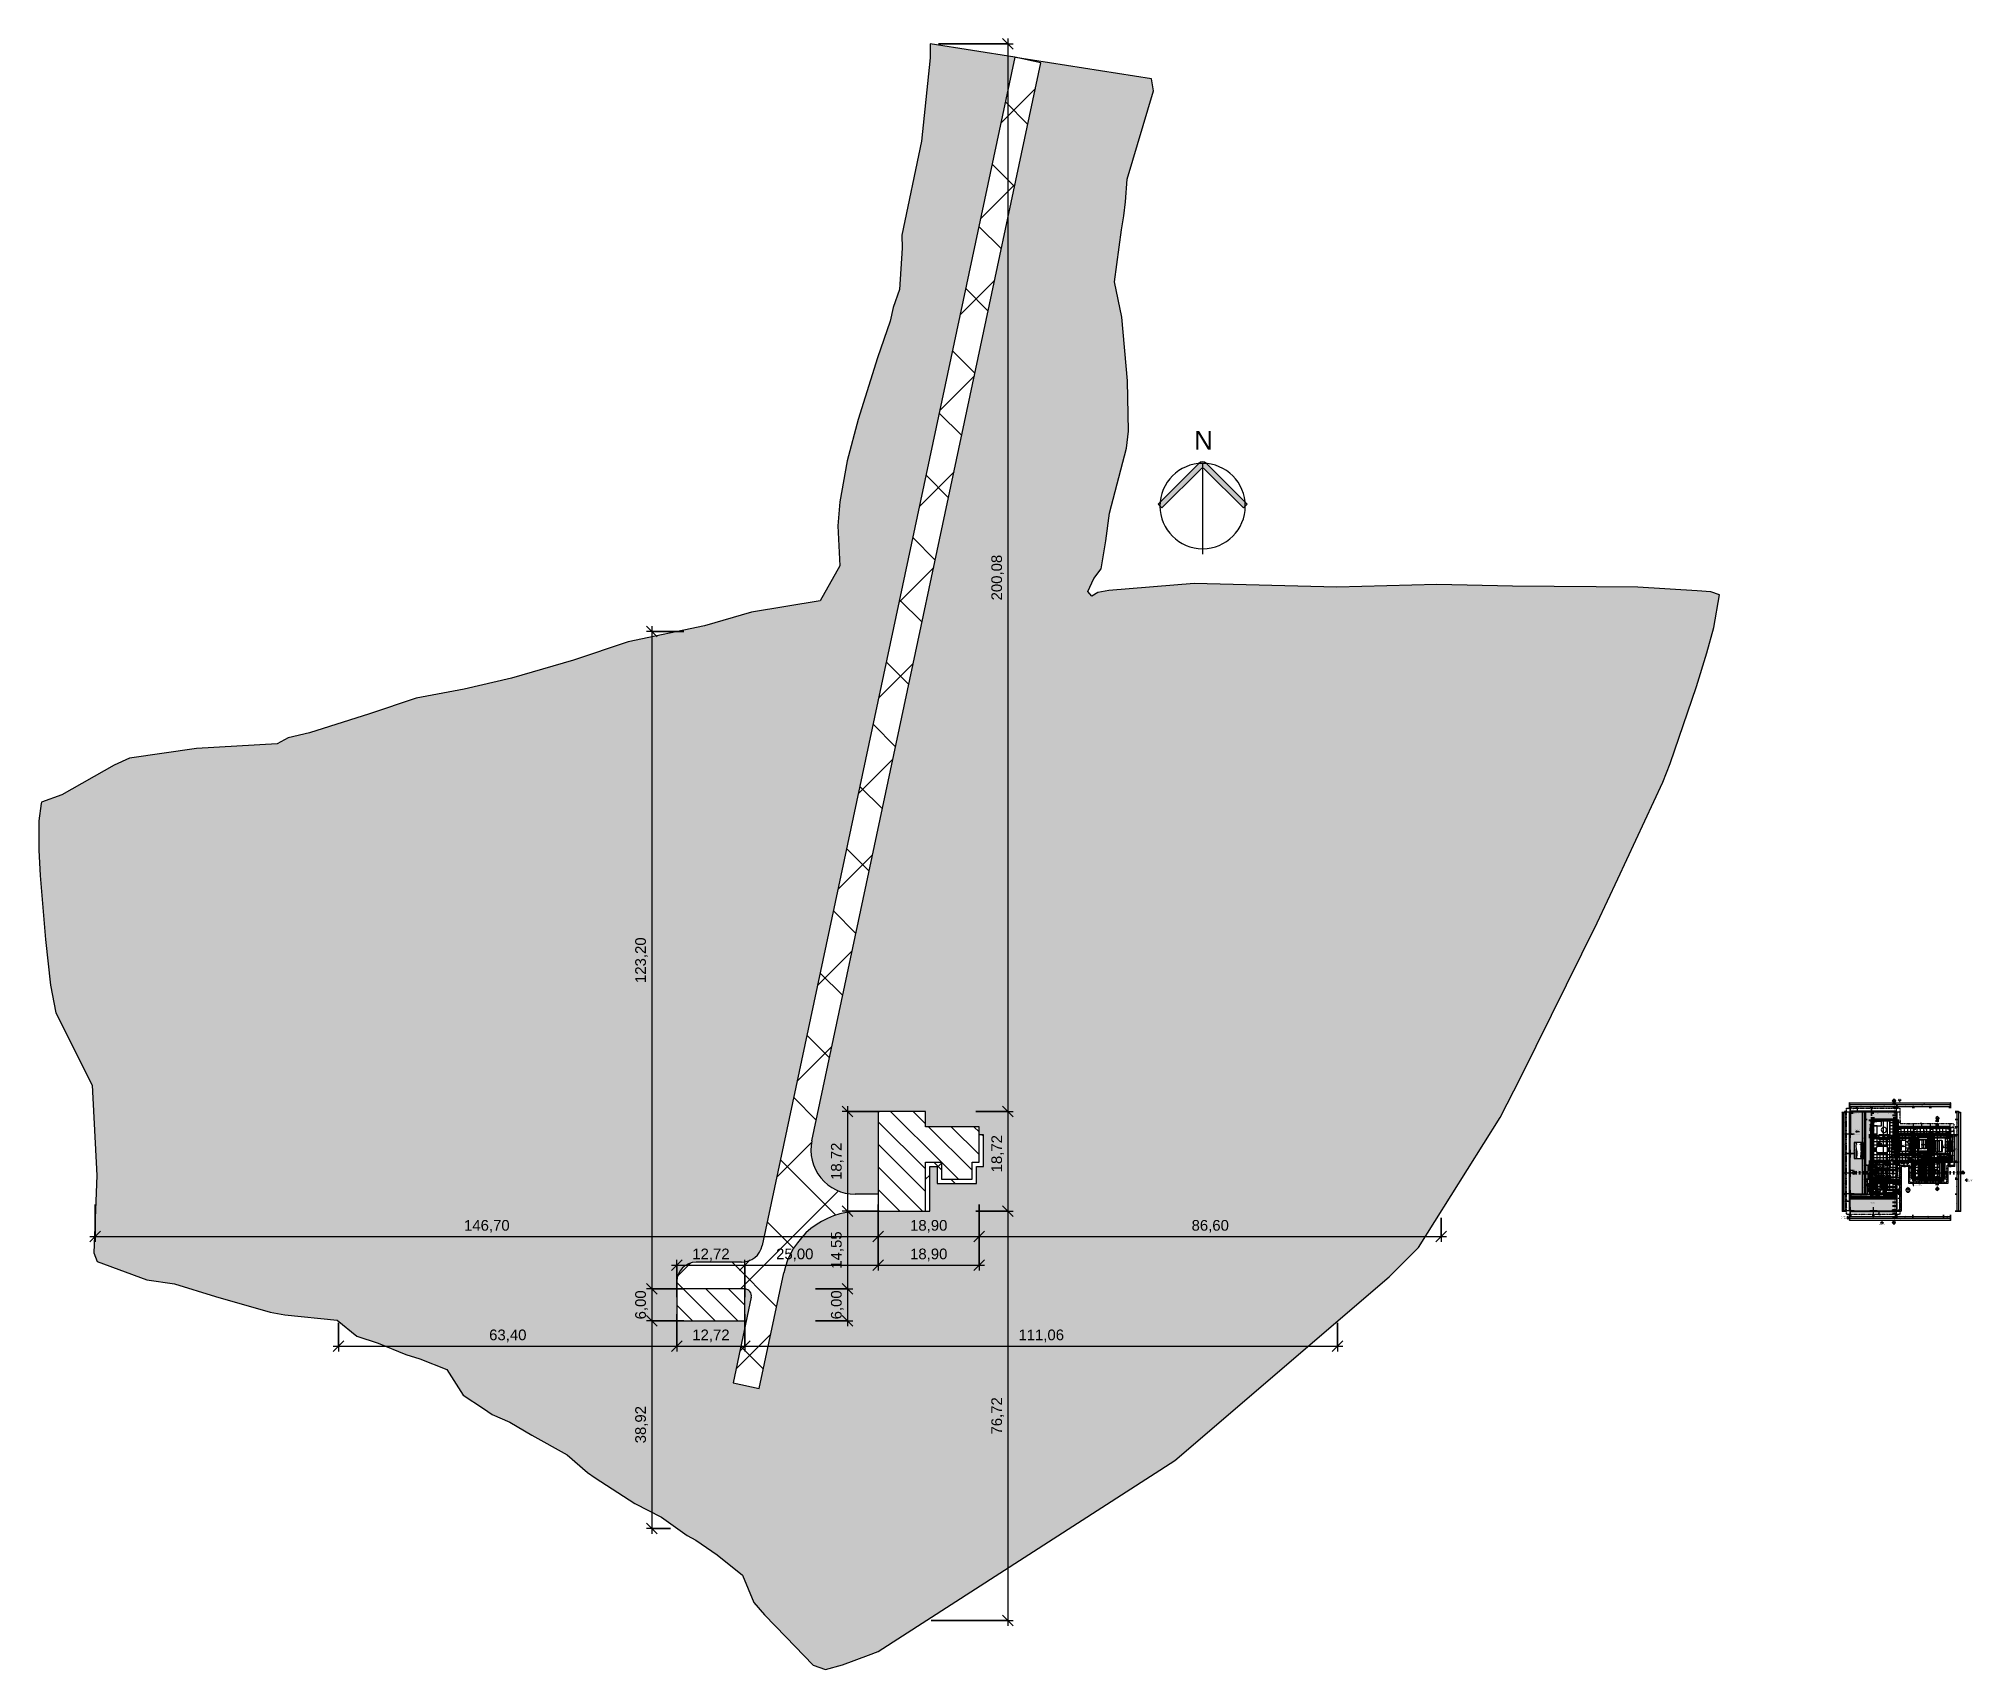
# Model space of a CAD drawing. Header units: millimetres. Extents: x -168557 to 193771, y -108373 to 197278.
import ezdxf

# ---------------------------------------------------------------- set-up
doc = ezdxf.new("R2010")
doc.units = ezdxf.units.MM
doc.linetypes.add('Dash dot', pattern=[15.875, 6.35, -4.7625, 0, -4.7625])
doc.linetypes.add('Overhead', pattern=[3.96875, 2.38125, -1.5875])
for name, color, linetype, lineweight in [('A-ANNO-DIMS', 211, 'Continuous', 9), ('A-ANNO-DIMS-1000', 211, 'Continuous', 9), ('A-ANNO-DIMS-50', 211, 'Continuous', 9), ('A-ANNO-NOTE', 131, 'Continuous', 9), ('A-AREA', 32, 'Continuous', 9), ('A-DETL', 90, 'Continuous', 9), ('A-DETL-GENF', 92, 'Continuous', 9), ('A-DETL-THIN', 151, 'Continuous', 9), ('A-DOOR', 31, 'Continuous', 9), ('A-DOOR-IDEN', 31, 'Continuous', 9), ('A-FLOR', 192, 'Continuous', 9), ('A-FLOR-OVHD', 1, 'Overhead', 9), ('A-FLOR-PATT', 8, 'Continuous', 25), ('A-GENM', 13, 'Continuous', 9), ('A-GLAZ', 151, 'Continuous', 9), ('A-GLAZ-IDEN', 152, 'Continuous', 9), ('A-WALL', 113, 'Continuous', 9), ('A-WALL-PATT', 111, 'Continuous', 25), ('C-TOPO', 7, 'Continuous', 9), ('Corrimãos superiores', 7, 'Continuous', 9), ('E-ELEC-EQPM', 71, 'Continuous', 9), ('G-ANNO-DIMS', 111, 'Continuous', 9), ('G-ANNO-SYMB', 111, 'Continuous', 9), ('G-ANNO-TEXT', 231, 'Continuous', 9), ('G-IMPT', 8, 'Continuous', 9), ('I-FURN', 30, 'Continuous', 9), ('L-HRDS-IDEN', 13, 'Continuous', 9), ('P-SANR-FIXT', 6, 'Continuous', 9), ('Q-CASE', 31, 'Continuous', 9), ('Q-SPCQ', 91, 'Continuous', 9), ('S-COLS', 52, 'Continuous', 9), ('S-COLS-SYMB', 171, 'Continuous', 100), ('S-STRS', 31, 'Continuous', 9), ('S-STRS-ANNO', 31, 'Continuous', 9), ('S-STRS-MBND', 31, 'Overhead', 9)]:
    doc.layers.add(name, color=color, linetype=linetype, lineweight=lineweight)
doc.styles.add('@Arial Unicode MS', font='ARIALUNI.TTF', dxfattribs={"height": 2000})
doc.styles.add('@Arial Unicode MS_1', font='ARIALUNI.TTF', dxfattribs={"height": 100})
doc.styles.add('Arial', font='arial.ttf', dxfattribs={"height": 90})
doc.styles.add('Arial_1', font='arial.ttf', dxfattribs={"height": 3.5})
doc.styles.add('Arial_2', font='arial.ttf', dxfattribs={"height": 100})
doc.styles.add('Arial_3', font='arial.ttf', dxfattribs={"height": 125})
doc.styles.add('Arial_4', font='arial.ttf', dxfattribs={"height": 119.0625})
doc.styles.add('Arial_5', font='arial.ttf', dxfattribs={"height": 2})
doc.styles.add('Verdana', font='verdana.ttf', dxfattribs={"height": 120})
doc.dimstyles.new('CRT_-__Metros_-_Linha_de_chamada_3_5_mm', dxfattribs={"dimscale": 304.8, "dimtxt": 2011.689706, "dimasz": 6.56168, "dimexe": 3.28084, "dimexo": 0.0625, "dimgap": 1.64042, "dimtad": 1, "dimlfac": 0.001, "dimrnd": 0.01, "dimzin": 0, "dimdsep": 46, "dimtxsty": '@Arial Unicode MS', "dimblk1": 'OBLIQUE', "dimblk2": 'OBLIQUE', "dimsah": 1, "dimcen": 0.09, "dimdle": 3.28084, "dimazin": 0, "dimtfac": 1, "dimtdec": 4, "dimtix": 1, "dimtmove": 0, "dimatfit": 3, "dimfxl": 19.685039, "dimfxlon": 1, "dimtvp": 1, "dimtolj": 1, "dimtzin": 0, "dimarcsym": 2})
doc.dimstyles.new('CRT_-__Metros_-_Linha_de_chamada_3_5_mm_1', dxfattribs={"dimscale": 304.8, "dimtxt": 2011.689706, "dimasz": 6.56168, "dimexe": 3.28084, "dimexo": 0.0625, "dimgap": 1.64042, "dimtad": 1, "dimlfac": 0.001, "dimrnd": 0.01, "dimzin": 0, "dimdsep": 46, "dimtxsty": '@Arial Unicode MS', "dimblk1": 'OBLIQUE', "dimblk2": 'OBLIQUE', "dimsah": 1, "dimcen": 0.09, "dimdle": 3.28084, "dimazin": 0, "dimtfac": 1, "dimtdec": 4, "dimtix": 1, "dimtmove": 2, "dimatfit": 3, "dimfxl": 19.685039, "dimfxlon": 1, "dimtvp": 1, "dimtolj": 1, "dimtzin": 0, "dimarcsym": 2})
doc.dimstyles.new('CRT_-__Metros_-_Linha_de_chamada_3_5_mm_2', dxfattribs={"dimscale": 304.8, "dimtxt": 100.584485, "dimasz": 0.328084, "dimexe": 0.164042, "dimexo": 0.0625, "dimgap": 0.082021, "dimtad": 1, "dimdec": 0, "dimlfac": 0.1, "dimdsep": 46, "dimtxsty": '@Arial Unicode MS_1', "dimblk1": 'OBLIQUE', "dimblk2": 'OBLIQUE', "dimsah": 1, "dimcen": 0.09, "dimdle": 0.164042, "dimazin": 0, "dimtfac": 1, "dimtdec": 4, "dimtix": 1, "dimtmove": 0, "dimatfit": 3, "dimfxl": 0.984252, "dimfxlon": 1, "dimtvp": 1, "dimtolj": 1, "dimtzin": 0, "dimarcsym": 2})
doc.dimstyles.new('CRT_-__Metros_-_Linha_de_chamada_3_5_mm_3', dxfattribs={"dimscale": 304.8, "dimtxt": 100.584485, "dimasz": 0.328084, "dimexe": 0.164042, "dimexo": 0.0625, "dimgap": 0.082021, "dimtad": 1, "dimlfac": 0.001, "dimrnd": 0.01, "dimzin": 0, "dimdsep": 46, "dimtxsty": '@Arial Unicode MS_1', "dimblk1": 'OBLIQUE', "dimblk2": 'OBLIQUE', "dimsah": 1, "dimcen": 0.09, "dimdle": 0.164042, "dimazin": 0, "dimtfac": 1, "dimtdec": 4, "dimtix": 1, "dimtmove": 0, "dimatfit": 3, "dimfxl": 0.984252, "dimfxlon": 1, "dimtvp": 1, "dimtolj": 1, "dimtzin": 0, "dimarcsym": 2})
doc.dimstyles.new('CRT_-__Metros_-_Linha_de_chamada_3_5_mm_4', dxfattribs={"dimscale": 304.8, "dimtxt": 100.584485, "dimasz": 0.328084, "dimexe": 0.164042, "dimexo": 0.0625, "dimgap": 0.082021, "dimtad": 1, "dimdec": 0, "dimlfac": 0.1, "dimdsep": 46, "dimtxsty": '@Arial Unicode MS_1', "dimblk1": 'OBLIQUE', "dimblk2": 'OBLIQUE', "dimsah": 1, "dimcen": 0.09, "dimdle": 0.164042, "dimazin": 0, "dimtfac": 1, "dimtdec": 4, "dimtix": 1, "dimtmove": 1, "dimatfit": 3, "dimfxl": 0.984252, "dimfxlon": 1, "dimtvp": 1, "dimtolj": 1, "dimtzin": 0, "dimarcsym": 2})
doc.dimstyles.new('CRT_-__Metros_-_Linha_de_chamada_3_5_mm_5', dxfattribs={"dimscale": 304.8, "dimtxt": 100.584485, "dimasz": 0.328084, "dimexe": 0.164042, "dimexo": 0.0625, "dimgap": 0.082021, "dimtad": 1, "dimlfac": 0.001, "dimrnd": 0.01, "dimzin": 0, "dimdsep": 46, "dimtxsty": '@Arial Unicode MS_1', "dimblk1": 'OBLIQUE', "dimblk2": 'OBLIQUE', "dimsah": 1, "dimcen": 0.09, "dimdle": 0.164042, "dimazin": 0, "dimtfac": 1, "dimtdec": 4, "dimtix": 1, "dimtmove": 2, "dimatfit": 3, "dimfxl": 0.984252, "dimfxlon": 1, "dimtvp": 1, "dimtolj": 1, "dimtzin": 0, "dimarcsym": 2})
doc.dimstyles.new('CRT_-__Metros_-_Linha_de_chamada_3_5_mm_6', dxfattribs={"dimscale": 304.8, "dimtxt": 100.584485, "dimasz": 0.328084, "dimexe": 0.164042, "dimexo": 0.0625, "dimgap": 0.082021, "dimtad": 1, "dimdec": 0, "dimlfac": 0.1, "dimdsep": 46, "dimtxsty": '@Arial Unicode MS_1', "dimblk1": 'OBLIQUE', "dimblk2": 'OBLIQUE', "dimsah": 1, "dimcen": 0.09, "dimdle": 0.164042, "dimazin": 0, "dimtfac": 1, "dimtdec": 4, "dimtix": 1, "dimtmove": 2, "dimatfit": 3, "dimfxl": 0.984252, "dimfxlon": 1, "dimtvp": 1, "dimtolj": 1, "dimtzin": 0, "dimarcsym": 2})
pattern_1 = [(270, (15379.19, -7064.62), (101.6, -406.4), [16.764, -288.036, 16.764, -288.036, -1625.6]), (270, (15379.19, -7064.62), (101.6, -406.4), [-609.6, 16.764, -592.836, 16.764, -288.036, -711.2]), (270, (15379.19, -7064.62), (101.6, -406.4), [-1524, 16.764, -186.436, 16.764, -491.236]), (30, (15429.99, -7217.02), (301.1527, 291.1882), [16.764, -288.036, 16.764, -288.036, -1625.6]), (30, (15429.99, -7217.02), (301.1527, 291.1882), [-609.6, 16.764, -592.836, 16.764, -288.036, -711.2]), (30, (15429.99, -7217.02), (301.1527, 291.1882), [-1524, 16.764, -186.436, 16.764, -491.236]), (150, (15633.19, -7267.82), (-402.7527, 115.2118), [16.764, -288.036, 16.764, -288.036, -1625.6]), (150, (15633.19, -7267.82), (-402.7527, 115.2118), [-609.6, 16.764, -592.836, 16.764, -288.036, -711.2]), (150, (15633.19, -7267.82), (-402.7527, 115.2118), [-1524, 16.764, -186.436, 16.764, -491.236])]
pattern_2 = [(0, (182026.95, 0), (406.4, 101.6), [16.764, -288.036, 16.764, -288.036, -1625.6]), (0, (182026.95, 0), (406.4, 101.6), [-609.6, 16.764, -592.836, 16.764, -288.036, -711.2]), (0, (182026.95, 0), (406.4, 101.6), [-1524, 16.764, -186.436, 16.764, -491.236]), (120, (182179.35, 50.8), (-291.1882, 301.15272), [16.764, -288.036, 16.764, -288.036, -1625.6]), (120, (182179.35, 50.8), (-291.1882, 301.15272), [-609.6, 16.764, -592.836, 16.764, -288.036, -711.2]), (120, (182179.35, 50.8), (-291.1882, 301.15272), [-1524, 16.764, -186.436, 16.764, -491.236]), (240, (182230.15, 254), (-115.2118, -402.75272), [16.764, -288.036, 16.764, -288.036, -1625.6]), (240, (182230.15, 254), (-115.2118, -402.75272), [-609.6, 16.764, -592.836, 16.764, -288.036, -711.2]), (240, (182230.15, 254), (-115.2118, -402.75272), [-1524, 16.764, -186.436, 16.764, -491.236])]
pattern_3 = [(270, (14024.35, 2385.38), (101.6, -406.4), [16.764, -288.036, 16.764, -288.036, -1625.6]), (270, (14024.35, 2385.38), (101.6, -406.4), [-609.6, 16.764, -592.836, 16.764, -288.036, -711.2]), (270, (14024.35, 2385.38), (101.6, -406.4), [-1524, 16.764, -186.436, 16.764, -491.236]), (30, (14075.15, 2232.98), (301.1527, 291.1882), [16.764, -288.036, 16.764, -288.036, -1625.6]), (30, (14075.15, 2232.98), (301.1527, 291.1882), [-609.6, 16.764, -592.836, 16.764, -288.036, -711.2]), (30, (14075.15, 2232.98), (301.1527, 291.1882), [-1524, 16.764, -186.436, 16.764, -491.236]), (150, (14278.35, 2182.18), (-402.7527, 115.2118), [16.764, -288.036, 16.764, -288.036, -1625.6]), (150, (14278.35, 2182.18), (-402.7527, 115.2118), [-609.6, 16.764, -592.836, 16.764, -288.036, -711.2]), (150, (14278.35, 2182.18), (-402.7527, 115.2118), [-1524, 16.764, -186.436, 16.764, -491.236])]
pattern_4 = [(270, (14024.35, 2205.38), (101.6, -406.4), [16.764, -288.036, 16.764, -288.036, -1625.6]), (270, (14024.35, 2205.38), (101.6, -406.4), [-609.6, 16.764, -592.836, 16.764, -288.036, -711.2]), (270, (14024.35, 2205.38), (101.6, -406.4), [-1524, 16.764, -186.436, 16.764, -491.236]), (30, (14075.15, 2052.98), (301.1527, 291.1882), [16.764, -288.036, 16.764, -288.036, -1625.6]), (30, (14075.15, 2052.98), (301.1527, 291.1882), [-609.6, 16.764, -592.836, 16.764, -288.036, -711.2]), (30, (14075.15, 2052.98), (301.1527, 291.1882), [-1524, 16.764, -186.436, 16.764, -491.236]), (150, (14278.35, 2002.18), (-402.7527, 115.2118), [16.764, -288.036, 16.764, -288.036, -1625.6]), (150, (14278.35, 2002.18), (-402.7527, 115.2118), [-609.6, 16.764, -592.836, 16.764, -288.036, -711.2]), (150, (14278.35, 2002.18), (-402.7527, 115.2118), [-1524, 16.764, -186.436, 16.764, -491.236])]
pattern_5 = [(90, (-17960.11, 4744.62), (-101.6, 406.4), [16.764, -288.036, 16.764, -288.036, -1625.6]), (90, (-17960.11, 4744.62), (-101.6, 406.4), [-609.6, 16.764, -592.836, 16.764, -288.036, -711.2]), (90, (-17960.11, 4744.62), (-101.6, 406.4), [-1524, 16.764, -186.436, 16.764, -491.236]), (210, (-18010.91, 4897.02), (-301.1527, -291.1882), [16.764, -288.036, 16.764, -1913.636]), (210, (-18010.91, 4897.02), (-301.1527, -291.1882), [-321.564, -288.036, 16.764, -592.836, -1016]), (210, (-18010.91, 4897.02), (-301.1527, -291.1882), [-1219.2, 16.764, -288.036, 16.764, -694.436]), (210, (-18010.91, 4897.02), (-301.1527, -291.1882), [-1540.764, -186.436, 16.764, -491.236]), (330, (-18214.11, 4947.82), (402.7527, -115.2118), [16.764, -288.036, 16.764, -288.036, -1625.6]), (330, (-18214.11, 4947.82), (402.7527, -115.2118), [-609.6, 16.764, -592.836, 16.764, -288.036, -711.2]), (330, (-18214.11, 4947.82), (402.7527, -115.2118), [-1524, 16.764, -186.436, 16.764, -491.236])]

msp = doc.modelspace()

# ---------------------------------------------------------------- texts
at = {"layer": 'A-DOOR-IDEN', "char_height": 90, "width": 268.56531, "attachment_point": 1, "style": 'Arial'}
for s, insert in [('P06', (177100.393, -5346.719)), ('P07', (174760.393, -10846.719)), ('P08', (181030.393, -8236.719)), ('P08', (184210.393, -8236.719)), ('P08', (187390.393, -8236.719)), ('P12', (179440.393, -12656.719)), ('P08', (181030.393, -12016.719)), ('P01', (183160.393, -13196.719)), ('P02', (183210.393, -12016.719)), ('P02', (184210.393, -12606.719)), ('P01', (185260.393, -13196.719)), ('P04', (186702.414, -13196.719)), ('P01', (178900.393, -16626.719)), ('P03', (176670.393, -19186.719))]:
    msp.add_mtext(s, dxfattribs=dict(at, insert=insert))
at = {"layer": 'A-GLAZ-IDEN', "char_height": 90, "width": 244.51469, "attachment_point": 1, "style": 'Arial'}
for s, insert in [('J04', (174749.686, -6793.045)), ('J07', (189479.417, -8923.045)), ('J06', (181032.232, -13206.224)), ('J07', (188837.153, -13206.224)), ('J07', (189493.288, -11603.045)), ('J02', (174770.412, -15133.045)), ('J05', (179446.977, -15133.045)), ('J07', (179463.316, -17903.045)), ('J07', (183422.153, -16374.447)), ('J07', (185012.153, -16374.447)), ('J07', (186841.961, -16374.447)), ('J01', (175517.153, -19196.224))]:
    msp.add_mtext(s, dxfattribs=dict(at, insert=insert))
at = {"layer": 'G-ANNO-DIMS', "char_height": 100, "attachment_point": 1, "line_spacing_factor": 0.941778, "style": 'Arial_2'}
for s, insert, width in [('-0,02', (172190.636, -7433.664), 380.74495), ('0,00', (176409.182, -9651.073), 325.65323), ('0,00', (180900.394, -10167.028), 325.65323), ('0,00', (184524.41, -9883.542), 325.65323), ('-0,02', (184911.982, -7425.596), 380.74495), ('0,00', (188436.967, -10347.039), 325.65323), ('0,00', (181968.761, -12523.366), 325.65323), ('0,00', (178379.749, -17896.707), 325.65323), ('-0,02', (183147.385, -14686.885), 380.74495), ('-0,02', (185410.034, -14711.916), 380.74495), ('0,00', (186715.258, -14511.653), 325.65323), ('0,00', (176379.836, -18256.865), 325.65323)]:
    msp.add_mtext(s, dxfattribs=dict(at, insert=insert, width=width))
at = {"layer": 'G-ANNO-SYMB', "attachment_point": 1}
for s, insert, char_height, width, style in [('03', (179032.284, -1859.097), 119.0625, 224.4725, 'Arial_4'), ('A', (179065.615, -1630.576), 119.062, 136.28687, 'Arial_4'), ('FACHADA', (179753.311, -1268.941), 120, 990.08406, 'Verdana'), ('FRONTAL', (179773.154, -1470.686), 120, 945.99125, 'Verdana'), ('03', (187086.794, -5137.049), 119.0625, 224.4725, 'Arial_4'), ('C', (187115.125, -4908.528), 119.062, 148.31219, 'Arial_4'), ('03', (171482.543, -15365.073), 119.0625, 224.4725, 'Arial_4'), ('B', (171515.874, -15136.551), 119.062, 136.28687, 'Arial_4'), ('03', (191909.745, -15365.073), 119.0625, 224.4725, 'Arial_4'), ('B', (191943.076, -15136.551), 119.062, 136.28687, 'Arial_4'), ('FACHADA', (192973.929, -16437.944), 120, 990.08406, 'Verdana'), ('LATERAL', (193013.617, -16639.688), 120, 897.89, 'Verdana'), ('DIREITA', (193030.153, -16841.433), 120, 857.80562, 'Verdana'), ('03', (187086.794, -18372.343), 119.0625, 224.4725, 'Arial_4'), ('C', (187115.125, -18143.822), 119.062, 148.31219, 'Arial_4'), ('ESQUERDA', (169229.967, -23843.06), 120, 1142.40469, 'Verdana'), ('FACHADA', (169292.805, -23439.57), 120, 990.08406, 'Verdana'), ('LATERAL', (169332.493, -23641.315), 120, 897.89, 'Verdana'), ('POSTERIOR', (176360.196, -24985.698), 120, 1202.53125, 'Verdana'), ('FACHADA', (176449.493, -24783.953), 120, 990.08406, 'Verdana'), ('03', (179032.284, -24654.728), 119.0625, 224.4725, 'Arial_4'), ('A', (179065.615, -24426.207), 119.062, 136.28687, 'Arial_4')]:
    msp.add_mtext(s, dxfattribs=dict(at, insert=insert, char_height=char_height, width=width, style=style))
at = {"layer": 'G-ANNO-TEXT', "color": 7, "char_height": 100, "attachment_point": 1, "style": 'Arial_2'}
for s, insert, width in [('Projeção da cobertura', (170215.876, -3292.88), 1703.58594), ('Projeção da cobertura', (174865.235, -3625.602), 1703.58594), ('Pilar em madeira', (171547.234, -4082.233), 1310.75906), ('Pilar em madeira', (175447.234, -4082.233), 1310.75906), ('Pilar em madeira', (177887.944, -4082.233), 1310.75906), ('Pilar em madeira', (180407.234, -7072.233), 1310.75906), ('Projeção da cobertura', (181314.085, -6154.676), 1703.58594), ('Pilar em madeira', (183307.234, -7072.233), 1310.75906), ('Pilar em madeira', (186477.234, -7072.233), 1310.75906), ('Pilar em madeira', (187928.125, -7072.233), 1310.75906), ('Pilar em madeira', (171547.234, -8002.233), 1310.75906), ('Projeção Mezanino', (175781.61, -8197.226), 1479.11344), ('Pilar em madeira', (171547.234, -11647.233), 1310.75906), ('Pilar em madeira', (171547.234, -14737.233), 1310.75906), ('Passeio ao redor da casa', (182894.929, -17605.264), 1968.14281), ('Projeção da cobertura', (187320.318, -17165.977), 1703.58594), ('Pilar em madeira', (171547.234, -19197.233), 1310.75906), ('Pilar em madeira', (171547.234, -22387.033), 1310.75906), ('Projeção da cobertura', (177414.588, -22947.456), 1703.58594), ('Pilar em madeira', (177523.06, -22334.608), 1310.75906)]:
    msp.add_mtext(s, dxfattribs=dict(at, insert=insert, width=width))
at = {"layer": 'G-ANNO-TEXT', "color": 7, "char_height": 100, "attachment_point": 1, "rotation": 90, "style": 'Arial_2'}
for s, insert, width in [('Projeção da cobertura', (180048.984, -5031.09), 1703.58594), ('Projeção da ', (189907.595, -7012.822), 974.05031), ('cobertura', (190069.653, -7012.822), 729.53562), ('Ar condicionado', (182458.948, -9719.509), 1246.62406), ('Ar condicionado', (186098.864, -9449.116), 1246.62406), ('Projeção da cobertura', (188584.899, -15300.624), 1703.58594), ('Projeção da cobertura', (182160.535, -16774.41), 1703.58594), ('Projeção da cobertura', (170331.344, -23025.066), 1703.58594), ('Projeção da cobertura', (180473.968, -19947.226), 1703.58594)]:
    msp.add_mtext(s, dxfattribs=dict(at, insert=insert, width=width))
at = {"layer": 'L-HRDS-IDEN', "attachment_point": 1}
for s, insert, char_height, width, style in [('Varanda 01', (171851.059, -7099.347), 125, 1082.27812, 'Arial_3'), ('Varanda 02', (184560.565, -6995.087), 125, 1082.27812, 'Arial_3'), ('15,06 m²', (184726.065, -7164.601), 100, 681.43437, 'Arial_2'), ('69,37 m²', (172016.559, -7268.861), 100, 681.43437, 'Arial_2'), ('Sala/Cozinha', (176019.964, -9322.989), 125, 1234.59875, 'Arial_3'), ('49,43 m²', (176248.214, -9492.504), 100, 681.43437, 'Arial_2'), ('Escritório', (180607.413, -9845.522), 125, 881.85625, 'Arial_3'), ('10,80 m²', (180690.163, -10015.036), 100, 681.43437, 'Arial_2'), ('10,80 m²', (184297.144, -9745.571), 100, 681.43437, 'Arial_2'), ('Quarto', (184313.644, -9576.056), 125, 641.35, 'Arial_3'), ('18,32 m²', (188174.973, -10170.111), 100, 681.43437, 'Arial_2'), ('Suíte', (188254.223, -10000.597), 125, 489.02937, 'Arial_3'), ('Corredor', (180944.819, -12497.014), 125, 833.755, 'Arial_3'), ('4,59 m²', (181047.569, -12666.528), 100, 585.23187, 'Arial_2'), ('Banho 1', (182901.15, -14289.222), 125, 773.62844, 'Arial_3'), ('4,23 m²', (182978.9, -14458.736), 100, 585.23187, 'Arial_2'), ('Banho 2', (185152.485, -14289.222), 125, 773.62844, 'Arial_3'), ('4,23 m²', (185230.235, -14458.736), 100, 585.23187, 'Arial_2'), ('Closet', (186645.159, -14096.167), 125, 597.25719, 'Arial_3'), ('6,60 m²', (186650.159, -14265.681), 100, 585.23187, 'Arial_2'), ('Despensa', (178041.674, -17553.445), 125, 945.99125, 'Arial_3'), ('4,76 m²', (178190.674, -17722.96), 100, 585.23187, 'Arial_2'), ('Garagem', (174672.583, -20889.428), 125, 885.86469, 'Arial_3'), ('28,35 m²', (174757.083, -21058.942), 100, 681.43437, 'Arial_2')]:
    msp.add_mtext(s, dxfattribs=dict(at, insert=insert, char_height=char_height, width=width, style=style))
at = {"layer": 'L-HRDS-IDEN', "attachment_point": 1, "rotation": 90}
for s, insert, char_height, width, style in [('Lavanderia', (176180.125, -17674.118), 125, 1034.17687, 'Arial_3'), ('5,52 m²', (176349.64, -17488.868), 100, 585.23187, 'Arial_2')]:
    msp.add_mtext(s, dxfattribs=dict(at, insert=insert, char_height=char_height, width=width, style=style))
at = {"layer": 'S-STRS-ANNO', "char_height": 90, "attachment_point": 1, "line_spacing_factor": 0.941778, "style": 'Arial'}
for s, insert, width in [('15', (178993.111, -8183.443), 166.12962), ('14', (178993.111, -8463.443), 166.12962), ('13', (178993.111, -8743.443), 166.12962), ('12', (178993.111, -9023.443), 166.12962), ('11', (178993.111, -9303.443), 166.12962), ('10', (178993.111, -9583.443), 166.12962), ('8', (179027.721, -10143.443), 83.06481), ('9', (179027.721, -9863.443), 83.06481), ('6', (179027.721, -10703.443), 83.06481), ('7', (179027.721, -10423.443), 83.06481), ('4', (179027.721, -11263.443), 83.06481), ('3', (179027.721, -11543.443), 83.06481), ('5', (179027.721, -10983.443), 83.06481), ('2', (179027.721, -11823.443), 83.06481), ('1', (179027.721, -12103.443), 83.06481)]:
    msp.add_mtext(s, dxfattribs=dict(at, insert=insert, width=width))

# ---------------------------------------------------------------- blocks, each defined once
blk = doc.blocks.new('Porta correr 4 folhas - 250 x 210-3560947-TERREO')
at = {"layer": 'A-DOOR', "lineweight": 25}
for p, q in [((-1249, 100), (-1349, 100)), ((-1349, 100), (-1349, 90)), ((-1249, 15), (-1249, 100)), ((1349, 100), (1249, 100)), ((1249, 100), (1249, 15)), ((1349, 90), (1349, 100)), ((-1349, -90), (-1349, -100)), ((-1349, -100), (-1249, -100)), ((-1249, -100), (-1249, -45)), ((1249, -45), (1249, -100)), ((1249, -100), (1349, -100)), ((1349, -100), (1349, -90))]:
    blk.add_line(p, q, dxfattribs=at)
at = {"layer": 'A-DOOR'}
for p, q in [((-625, 15), (-1250, 15)), ((-1250, 15), (-1250, -15)), ((0, 45), (-625, 45)), ((-625, 45), (-625, 15)), ((-625, 15), (0, 15)), ((-625, -15), (-625, 15)), ((0, 15), (0, 45)), ((0, 45), (625, 45)), ((0, 15), (0, 45)), ((625, 15), (0, 15)), ((625, 45), (625, 15)), ((625, -15), (625, 15)), ((625, 15), (1250, 15)), ((1250, 15), (1250, -15)), ((-625, -15), (-1250, -15)), ((-1250, -15), (-1250, -45)), ((-1250, -15), (-625, -15)), ((-1250, -45), (-625, -45)), ((-625, -45), (-625, -15)), ((625, -45), (625, -15)), ((625, -15), (1250, -15)), ((1250, -15), (625, -15)), ((1250, -45), (625, -45)), ((1250, -15), (1250, -45))]:
    blk.add_line(p, q, dxfattribs=at)
blk = doc.blocks.new('Porta correr 4 folhas - 250 x 210-4264284-TERREO')
at = {"layer": 'A-DOOR', "lineweight": 25}
for p, q in [((-1249, 100), (-1349, 100)), ((-1349, 100), (-1349, 90)), ((-1249, 15), (-1249, 100)), ((1349, 100), (1249, 100)), ((1249, 100), (1249, 15)), ((1349, 90), (1349, 100)), ((-1349, -90), (-1349, -100)), ((-1349, -100), (-1249, -100)), ((-1249, -100), (-1249, -45)), ((1249, -45), (1249, -100)), ((1249, -100), (1349, -100)), ((1349, -100), (1349, -90))]:
    blk.add_line(p, q, dxfattribs=at)
at = {"layer": 'A-DOOR'}
for p, q in [((-625, 15), (-1250, 15)), ((-1250, 15), (-1250, -15)), ((0, 45), (-625, 45)), ((-625, 45), (-625, 15)), ((-625, 15), (0, 15)), ((-625, -15), (-625, 15)), ((0, 15), (0, 45)), ((0, 45), (625, 45)), ((0, 15), (0, 45)), ((625, 15), (0, 15)), ((625, 45), (625, 15)), ((625, -15), (625, 15)), ((625, 15), (1250, 15)), ((1250, 15), (1250, -15)), ((-625, -15), (-1250, -15)), ((-1250, -15), (-1250, -45)), ((-1250, -15), (-625, -15)), ((-1250, -45), (-625, -45)), ((-625, -45), (-625, -15)), ((0, -45), (-625, -45)), ((-625, -45), (-625, -75)), ((-625, -75), (0, -75)), ((0, -75), (0, -45)), ((0, -45), (625, -45)), ((0, -75), (0, -45)), ((625, -75), (0, -75)), ((625, -45), (625, -15)), ((625, -15), (1250, -15)), ((1250, -15), (625, -15)), ((1250, -45), (625, -45)), ((625, -45), (625, -75)), ((1250, -15), (1250, -45))]:
    blk.add_line(p, q, dxfattribs=at)
blk = doc.blocks.new('Janela basculante e folha fixa - 80 x 160 cm-4197830-TERREO')
at = {"layer": 'A-GLAZ', "lineweight": 25}
for p, q in [((-413, 100), (-508, 100)), ((-508, 100), (-508, 90)), ((-408, -95), (-408, 95)), ((392, 95), (392, -95)), ((492, 100), (397, 100)), ((492, 90), (492, 100)), ((-508, -90), (-508, -100)), ((-508, -100), (-413, -100)), ((-408, -50), (-408, -20)), ((-408, -20), (392, -20)), ((392, -50), (-408, -50)), ((392, -20), (392, -50)), ((397, -100), (492, -100)), ((492, -100), (492, -90))]:
    blk.add_line(p, q, dxfattribs=at)
at = {"layer": 'A-GLAZ'}
for p, q in [((-418, -90), (-418, 90)), ((397, 100), (-413, 100)), ((402, 90), (402, -90)), ((-413, -100), (397, -100))]:
    blk.add_line(p, q, dxfattribs=at)
at = {"layer": 'A-GLAZ', "lineweight": 25}
for centre, start, end in [((-413, 95), 360, 90), ((397, 95), 90, 180), ((-413, -95), 270, 360), ((397, -95), 180, 270)]:
    blk.add_arc(centre, 5, start, end, dxfattribs=at)
at = {"layer": 'A-GLAZ'}
for points, knots in [([(-413, 100), (-413, 100), (-412, 100), (-411, 100), (-411, 99), (-410, 99), (-410, 99), (-410, 99), (-409, 98), (-409, 98), (-409, 98), (-409, 97), (-408, 96), (-408, 95), (-408, 95)], [0, 0, 0, 0, 0.1666667, 0.25, 0.3333333, 0.375, 0.4166667, 0.5, 0.5416667, 0.5833333, 0.6666667, 0.75, 0.8333333, 1, 1, 1, 1]), ([(397, 100), (396, 100), (396, 100), (395, 100), (394, 99), (394, 99), (394, 99), (393, 99), (393, 98), (393, 98), (392, 98), (392, 97), (392, 96), (392, 95), (392, 95)], [0, 0, 0, 0, 0.1666667, 0.25, 0.3333333, 0.375, 0.4166667, 0.5, 0.5416667, 0.5833333, 0.6666667, 0.75, 0.8333333, 1, 1, 1, 1]), ([(-408, -95), (-408, -95), (-408, -96), (-409, -97), (-409, -98), (-409, -98), (-409, -98), (-410, -99), (-410, -99), (-411, -99), (-411, -99), (-411, -100), (-412, -100), (-413, -100), (-413, -100)], [0, 0, 0, 0, 0.1666667, 0.25, 0.3333333, 0.4166667, 0.4583333, 0.5, 0.5833333, 0.6666667, 0.7083333, 0.75, 0.8333333, 1, 1, 1, 1]), ([(392, -95), (392, -95), (392, -96), (392, -97), (392, -98), (393, -98), (393, -98), (393, -99), (394, -99), (394, -99), (395, -99), (395, -100), (396, -100), (396, -100), (397, -100)], [0, 0, 0, 0, 0.1666667, 0.25, 0.3333333, 0.4166667, 0.4583333, 0.5, 0.5833333, 0.6666667, 0.7083333, 0.75, 0.8333333, 1, 1, 1, 1])]:
    blk.add_open_spline(points, degree=3, knots=knots, dxfattribs=at)
blk = doc.blocks.new('Janela basculante e folha fixa - 80 x 160 cm-4197805-TERREO')
at = {"layer": 'A-GLAZ', "lineweight": 25}
for p, q in [((-413, 100), (-508, 100)), ((-508, 100), (-508, 90)), ((-408, -95), (-408, 95)), ((392, 95), (392, -95)), ((492, 100), (397, 100)), ((492, 90), (492, 100)), ((-508, -90), (-508, -100)), ((-508, -100), (-413, -100)), ((-408, -50), (-408, -20)), ((-408, -20), (392, -20)), ((392, -50), (-408, -50)), ((392, -20), (392, -50)), ((397, -100), (492, -100)), ((492, -100), (492, -90))]:
    blk.add_line(p, q, dxfattribs=at)
at = {"layer": 'A-GLAZ'}
for p, q in [((-418, -90), (-418, 90)), ((397, 100), (-413, 100)), ((402, 90), (402, -90)), ((-413, -100), (397, -100))]:
    blk.add_line(p, q, dxfattribs=at)
at = {"layer": 'A-GLAZ', "lineweight": 25}
for centre, start, end in [((-413, 95), 360, 90), ((397, 95), 90, 180), ((-413, -95), 270, 360), ((397, -95), 180, 270)]:
    blk.add_arc(centre, 5, start, end, dxfattribs=at)
at = {"layer": 'A-GLAZ'}
for points, knots in [([(-413, 100), (-413, 100), (-412, 100), (-411, 100), (-411, 99), (-410, 99), (-410, 99), (-410, 99), (-409, 98), (-409, 98), (-409, 98), (-409, 97), (-408, 96), (-408, 95), (-408, 95)], [0, 0, 0, 0, 0.1666667, 0.25, 0.3333333, 0.375, 0.4166667, 0.5, 0.5416667, 0.5833333, 0.6666667, 0.75, 0.8333333, 1, 1, 1, 1]), ([(397, 100), (396, 100), (396, 100), (395, 100), (394, 99), (394, 99), (394, 99), (393, 99), (393, 98), (393, 98), (392, 98), (392, 97), (392, 96), (392, 95), (392, 95)], [0, 0, 0, 0, 0.1666667, 0.25, 0.3333333, 0.375, 0.4166667, 0.5, 0.5416667, 0.5833333, 0.6666667, 0.75, 0.8333333, 1, 1, 1, 1]), ([(-408, -95), (-408, -95), (-408, -96), (-409, -97), (-409, -98), (-409, -98), (-409, -98), (-410, -99), (-410, -99), (-411, -99), (-411, -99), (-411, -100), (-412, -100), (-413, -100), (-413, -100)], [0, 0, 0, 0, 0.1666667, 0.25, 0.3333333, 0.4166667, 0.4583333, 0.5, 0.5833333, 0.6666667, 0.7083333, 0.75, 0.8333333, 1, 1, 1, 1]), ([(392, -95), (392, -95), (392, -96), (392, -97), (392, -98), (393, -98), (393, -98), (393, -99), (394, -99), (394, -99), (395, -99), (395, -100), (396, -100), (396, -100), (397, -100)], [0, 0, 0, 0, 0.1666667, 0.25, 0.3333333, 0.4166667, 0.4583333, 0.5, 0.5833333, 0.6666667, 0.7083333, 0.75, 0.8333333, 1, 1, 1, 1])]:
    blk.add_open_spline(points, degree=3, knots=knots, dxfattribs=at)
blk = doc.blocks.new('Pilar de Madeira - 20x20cm-4274178-TERREO')
at = {"layer": 'S-COLS', "lineweight": 80}
for p, q in [((100, 100), (-100, 100)), ((-100, 100), (-100, -100)), ((100, -100), (100, 100)), ((-100, -100), (100, -100))]:
    blk.add_line(p, q, dxfattribs=at)
at = {"layer": 'S-COLS-SYMB'}
for p, q in [((-100, 100), (-100, -100)), ((-100, 100), (100, 100)), ((100, 100), (100, -100)), ((-100, -100), (100, -100))]:
    blk.add_line(p, q, dxfattribs=at)
blk = doc.blocks.new('Pilar de Madeira - 20x20cm-4274203-TERREO')
at = {"layer": 'S-COLS', "lineweight": 80}
for p, q in [((100, 100), (-100, 100)), ((-100, 100), (-100, -100)), ((100, -100), (100, 100)), ((-100, -100), (100, -100))]:
    blk.add_line(p, q, dxfattribs=at)
at = {"layer": 'S-COLS-SYMB'}
for p, q in [((-100, 100), (-100, -100)), ((-100, 100), (100, 100)), ((100, 100), (100, -100)), ((-100, -100), (100, -100))]:
    blk.add_line(p, q, dxfattribs=at)
blk = doc.blocks.new('CRT_GAB_COZ_Bancada com cuba - Bancada em U-4227795-TERREO')
at = {"layer": 'Q-CASE'}
h = blk.add_hatch(dxfattribs=at)
h.set_pattern_fill('FP_5', color=256, style=0, pattern_type=2)
h.set_pattern_definition(pattern_1)
h.paths.add_polyline_path([(-901, -9), (-900, -6), (-900, -7), (-900, -7)])
h.paths.add_polyline_path([(-904, -10), (-902, -9), (-903, -9), (-904, -10)])
h.paths.add_polyline_path([(-1200, -19), (1600, -19), (1600, 0), (1400, 0), (1400, -10), (-1000, -10), (-1000, 0), (-1200, 0)])
h = blk.add_hatch(dxfattribs=at)
h.set_pattern_fill('FP_5', color=256, style=0, pattern_type=2)
h.set_pattern_definition(pattern_1)
h.paths.add_polyline_path([(-1200, -19), (-1200, -2500), (-1180, -2500), (-1180, -19)])
h = blk.add_hatch(dxfattribs=at)
h.set_pattern_fill('FP_5', color=256, style=0, pattern_type=2)
h.set_pattern_definition(pattern_1)
h.paths.add_polyline_path([(-1180, -22), (-1180, -600), (1580, -599), (1580, -19), (207, -19), (218, -27), (221, -36), (224, -37), (228, -37), (289, -37), (289, -42), (224, -42), (221, -44), (217, -54), (211, -58), (211, -71), (211, -94), (211, -168), (582, -168), (586, -169), (592, -171), (597, -175), (602, -182), (604, -187), (605, -193), (604, -547), (604, -549), (601, -555), (597, -561), (592, -565), (586, -567), (580, -568), (-183, -568), (-187, -567), (-193, -565), (-198, -561), (-203, -554), (-205, -549), (-205, -543), (-205, -189), (-204, -185), (-201, -180), (-198, -175), (-193, -171), (-187, -169), (-180, -168), (188, -168), (188, -59), (181, -53), (177, -40), (182, -26), (192, -19), (-1180, -19), (-1180, -22)])
h = blk.add_hatch(dxfattribs=at)
h.set_pattern_fill('FP_5', color=256, style=0, pattern_type=2)
h.set_pattern_definition(pattern_1)
h.paths.add_polyline_path([(-1180, -600), (-1180, -2500), (-500, -2500), (-500, -1940), (-1098, -1940), (-1098, -1950), (-1170, -1950), (-1170, -1150), (-1098, -1150), (-1098, -1160), (-500, -1160), (-500, -600), (-513, -600)])
h.paths.add_polyline_path([(-1160, -1920), (-1160, -1940), (-1108, -1940), (-1108, -1160), (-1160, -1160), (-1160, -1918)])
h = blk.add_hatch(dxfattribs=at)
h.set_pattern_fill('FP_5', color=256, style=0, pattern_type=2)
h.set_pattern_definition(pattern_1)
h.paths.add_polyline_path([(1000, -2213), (1000, -3502), (1580, -3502), (1580, -600), (1000, -600), (1000, -1856)])
h = blk.add_hatch(dxfattribs=at)
h.set_pattern_fill('FP_5', color=256, style=0, pattern_type=2)
h.set_pattern_definition(pattern_1)
h.paths.add_polyline_path([(1580, -2927), (1580, -3502), (1600, -3502), (1600, -19), (1580, -19), (1580, -2213)])
at = {"layer": 'Q-CASE', "color": 55}
for p, q in [((-1180, -19), (-1200, -19)), ((-1200, -2500), (-1180, -2500)), ((-1180, -2500), (-1180, -19)), ((-500, -600), (-1180, -600)), ((-1180, -2500), (-500, -2500)), ((-500, -1160), (-500, -600)), ((-500, -2500), (-500, -1940)), ((-205, -193), (-205, -543)), ((-188, -193), (-188, -543)), ((188, -168), (-180, -168)), ((188, -185), (-180, -185)), ((-180, -551), (580, -551)), ((-180, -568), (580, -568)), ((-170, -483), (-170, -253)), ((127, -281), (-130, -281)), ((-130, -283), (127, -283)), ((130, -286), (-130, -286)), ((-130, -288), (130, -288)), ((-110, -306), (-130, -306)), ((-130, -308), (-110, -308)), ((130, -369), (-130, -369)), ((-130, -371), (130, -371)), ((130, -408), (-130, -408)), ((-130, -410), (130, -410)), ((130, -428), (-130, -428)), ((-130, -430), (130, -430)), ((130, -448), (-130, -448)), ((-130, -450), (130, -450)), ((127, -453), (-130, -453)), ((-130, -455), (127, -455)), ((-120, -203), (73, -203)), ((325, -533), (-120, -533)), ((85, -246), (-114, -246)), ((-114, -250), (85, -250)), ((85, -486), (-114, -486)), ((-114, -490), (85, -490)), ((-110, -253), (-110, -289)), ((-110, -294), (-110, -305)), ((-108, -306), (-110, -306)), ((-110, -308), (-108, -308)), ((-110, -309), (-110, -348)), ((-110, -352), (-110, -364)), ((-110, -368), (-110, -483)), ((-108, -289), (-108, -253)), ((-108, -305), (-108, -294)), ((101, -306), (-108, -306)), ((-108, -308), (101, -308)), ((-108, -348), (-108, -309)), ((-108, -364), (-108, -352)), ((-108, -483), (-108, -368)), ((59, -266), (-88, -266)), ((-88, -268), (59, -268)), ((59, -468), (-88, -468)), ((-88, -470), (59, -470)), ((101, -256), (101, -289)), ((101, -294), (101, -305)), ((103, -306), (101, -306)), ((101, -308), (103, -308)), ((101, -309), (101, -348)), ((101, -352), (101, -364)), ((101, -368), (101, -480)), ((103, -289), (103, -256)), ((103, -305), (103, -294)), ((130, -306), (103, -306)), ((103, -308), (130, -308)), ((103, -348), (103, -309)), ((103, -364), (103, -352)), ((103, -480), (103, -368)), ((106, -226), (115, -250)), ((133, -298), (133, -315)), ((133, -315), (135, -315)), ((133, -315), (133, -315)), ((137, -315), (133, -315)), ((133, -329), (133, -407)), ((135, -421), (133, -421)), ((133, -421), (133, -438)), ((133, -421), (133, -421)), ((133, -421), (137, -421)), ((134, -263), (186, -263)), ((135, -315), (136, -315)), ((136, -421), (135, -421)), ((136, -315), (137, -315)), ((137, -421), (136, -421)), ((137, -315), (137, -298)), ((137, -407), (137, -329)), ((137, -438), (137, -421)), ((171, -338), (184, -338)), ((184, -339), (171, -339)), ((174, -328), (185, -332)), ((185, -333), (174, -329)), ((174, -349), (185, -344)), ((185, -345), (174, -350)), ((188, -328), (179, -319)), ((179, -358), (188, -349)), ((180, -319), (189, -327)), ((189, -350), (180, -359)), ((193, -324), (188, -313)), ((188, -364), (193, -353)), ((189, -312), (194, -324)), ((194, -353), (189, -365)), ((194, -273), (194, -274)), ((195, -273), (198, -273)), ((199, -323), (199, -311)), ((199, -366), (199, -354)), ((200, -311), (200, -323)), ((200, -354), (200, -366)), ((204, -273), (205, -273)), ((205, -274), (205, -273)), ((205, -324), (210, -312)), ((210, -365), (205, -353)), ((211, -313), (206, -324)), ((206, -353), (211, -365)), ((210, -327), (219, -319)), ((219, -359), (210, -350)), ((580, -168), (211, -168)), ((580, -185), (211, -185)), ((220, -319), (211, -328)), ((211, -349), (220, -358)), ((213, -263), (266, -263)), ((214, -332), (225, -328)), ((225, -329), (214, -333)), ((214, -344), (225, -349)), ((225, -350), (214, -345)), ((215, -338), (228, -338)), ((228, -339), (215, -339)), ((281, -37), (227, -37)), ((228, -42), (281, -42)), ((281, -37), (289, -37)), ((289, -42), (281, -42)), ((284, -250), (293, -226)), ((289, -42), (289, -37)), ((289, -37), (289, -37)), ((289, -42), (289, -42)), ((325, -202), (325, -534)), ((329, -534), (329, -202)), ((333, -202), (333, -534)), ((570, -187), (340, -187)), ((340, -191), (570, -191)), ((383, -195), (340, -195)), ((340, -541), (570, -541)), ((570, -545), (340, -545)), ((340, -549), (570, -549)), ((393, -231), (393, -205)), ((397, -213), (397, -231)), ((508, -207), (403, -207)), ((403, -237), (508, -237)), ((508, -241), (403, -241)), ((514, -231), (514, -213)), ((518, -205), (518, -231)), ((570, -195), (528, -195)), ((577, -534), (577, -202)), ((581, -202), (581, -534)), ((585, -534), (585, -202)), ((588, -543), (588, -193)), ((605, -543), (605, -193)), ((1580, -600), (1000, -600)), ((1000, -600), (1000, -3502)), ((1000, -3502), (1580, -3502)), ((1580, -19), (1580, -3502)), ((1600, -19), (1580, -19)), ((1580, -3502), (1600, -3502)), ((1600, -3502), (1600, -3500))]:
    blk.add_line(p, q, dxfattribs=at)
at = {"layer": 'Q-CASE'}
for p, q in [((-1200, -19), (1600, -19)), ((-1180, -600), (1580, -600))]:
    blk.add_line(p, q, dxfattribs=at)
at = {"layer": 'Q-CASE', "color": 55, "flags": 128}
for points in [[(-114, -246), (-117, -246), (-119, -246), (-121, -246), (-123, -247), (-125, -247), (-127, -247), (-129, -248), (-130, -249)], [(-130, -253), (-128, -252), (-126, -252), (-125, -251), (-123, -251), (-121, -250), (-119, -250), (-117, -250), (-115, -250), (-114, -250)], [(-114, -486), (-116, -486), (-118, -486), (-120, -486), (-122, -485), (-124, -485), (-126, -485), (-128, -484), (-130, -484), (-130, -483)], [(-130, -487), (-129, -488), (-127, -488), (-125, -489), (-123, -489), (-121, -490), (-119, -490), (-117, -490), (-115, -490), (-114, -490)], [(-110, -253), (-110, -253), (-110, -253), (-110, -252), (-110, -252), (-110, -252), (-110, -252), (-110, -252), (-110, -251), (-110, -251), (-110, -251), (-110, -251), (-110, -251), (-110, -251), (-110, -250), (-110, -250), (-110, -250)], [(-110, -294), (-110, -293), (-110, -293), (-110, -293), (-110, -293), (-110, -293), (-110, -293), (-110, -293), (-110, -292), (-110, -292), (-110, -292), (-110, -292), (-110, -292), (-110, -292), (-110, -291), (-110, -291), (-110, -291), (-110, -291), (-110, -291), (-110, -291), (-110, -290), (-110, -290), (-110, -290), (-110, -290), (-110, -290), (-110, -289)], [(-110, -305), (-110, -305), (-110, -305), (-110, -305), (-110, -306), (-110, -306), (-110, -306), (-110, -306), (-110, -306), (-110, -306), (-110, -306), (-110, -307), (-110, -307), (-110, -307), (-110, -307), (-110, -307), (-110, -308), (-110, -308), (-110, -308), (-110, -308), (-110, -308), (-110, -309), (-110, -309), (-110, -309), (-110, -309), (-110, -309)], [(-110, -348), (-110, -348), (-110, -348), (-110, -349), (-110, -349), (-110, -349), (-110, -349), (-110, -349), (-110, -350), (-110, -350), (-110, -350), (-110, -350), (-110, -350), (-110, -350), (-110, -351), (-110, -351), (-110, -351), (-110, -351), (-110, -351), (-110, -351), (-110, -352), (-110, -352), (-110, -352), (-110, -352), (-110, -352), (-110, -352)], [(-110, -368), (-110, -367), (-110, -367), (-110, -367), (-110, -367), (-110, -367), (-110, -366), (-110, -366), (-110, -366), (-110, -366), (-110, -366), (-110, -365), (-110, -365), (-110, -365), (-110, -365), (-110, -365), (-110, -365), (-110, -364), (-110, -364), (-110, -364), (-110, -364), (-110, -364), (-110, -364), (-110, -364), (-110, -364), (-110, -364)], [(-110, -486), (-110, -486), (-110, -486), (-110, -486), (-110, -485), (-110, -485), (-110, -485), (-110, -485), (-110, -485), (-110, -484), (-110, -484), (-110, -484), (-110, -484), (-110, -484), (-110, -483), (-110, -483), (-110, -483), (-110, -483)], [(-108, -250), (-108, -250), (-108, -250), (-108, -250), (-108, -251), (-108, -251), (-108, -251), (-108, -251), (-108, -251), (-108, -252), (-108, -252), (-108, -252), (-108, -252), (-108, -252), (-108, -253), (-108, -253), (-108, -253), (-108, -253)], [(-108, -289), (-108, -290), (-108, -290), (-108, -290), (-108, -290), (-108, -290), (-108, -291), (-108, -291), (-108, -291), (-108, -291), (-108, -291), (-108, -292), (-108, -292), (-108, -292), (-108, -292), (-108, -292), (-108, -292), (-108, -293), (-108, -293), (-108, -293), (-108, -293), (-108, -293), (-108, -293), (-108, -293), (-108, -294), (-108, -294)], [(-108, -309), (-108, -309), (-108, -309), (-108, -309), (-108, -308), (-108, -308), (-108, -308), (-108, -308), (-108, -308), (-108, -307), (-108, -307), (-108, -307), (-108, -307), (-108, -307), (-108, -307), (-108, -306), (-108, -306), (-108, -306), (-108, -306), (-108, -306), (-108, -306), (-108, -305), (-108, -305), (-108, -305), (-108, -305), (-108, -305)], [(-108, -352), (-108, -352), (-108, -352), (-108, -352), (-108, -352), (-108, -351), (-108, -351), (-108, -351), (-108, -351), (-108, -351), (-108, -351), (-108, -350), (-108, -350), (-108, -350), (-108, -350), (-108, -350), (-108, -350), (-108, -349), (-108, -349), (-108, -349), (-108, -349), (-108, -349), (-108, -348), (-108, -348), (-108, -348), (-108, -348)], [(-108, -364), (-108, -364), (-108, -364), (-108, -364), (-108, -364), (-108, -364), (-108, -364), (-108, -364), (-108, -365), (-108, -365), (-108, -365), (-108, -365), (-108, -365), (-108, -365), (-108, -366), (-108, -366), (-108, -366), (-108, -366), (-108, -366), (-108, -367), (-108, -367), (-108, -367), (-108, -367), (-108, -367), (-108, -368), (-108, -368)], [(-108, -483), (-108, -483), (-108, -483), (-108, -484), (-108, -484), (-108, -484), (-108, -484), (-108, -484), (-108, -485), (-108, -485), (-108, -485), (-108, -485), (-108, -485), (-108, -485), (-108, -486), (-108, -486), (-108, -486)], [(-88, -266), (-89, -266), (-89, -266), (-89, -266), (-89, -266), (-89, -266), (-89, -266), (-89, -266), (-89, -266), (-89, -266), (-89, -266), (-90, -266), (-90, -266), (-90, -266), (-90, -266), (-90, -266), (-90, -266), (-90, -266), (-90, -266), (-90, -266), (-90, -266), (-90, -266), (-90, -266), (-90, -266), (-91, -266), (-91, -266), (-91, -266), (-91, -266), (-91, -266), (-91, -266), (-91, -266), (-91, -266), (-91, -266), (-91, -266), (-91, -266), (-91, -266), (-91, -266), (-91, -266), (-91, -266), (-91, -266)], [(-91, -268), (-91, -268), (-91, -268), (-91, -268), (-91, -268), (-91, -268), (-91, -268), (-91, -268), (-91, -268), (-91, -268), (-91, -268), (-91, -268), (-91, -268), (-91, -268), (-91, -268), (-91, -268), (-90, -268), (-90, -268), (-90, -268), (-90, -268), (-90, -268), (-90, -268), (-90, -268), (-90, -268), (-90, -268), (-90, -268), (-90, -268), (-90, -268), (-90, -268), (-89, -268), (-89, -268), (-89, -268), (-89, -268), (-89, -268), (-89, -268), (-89, -268), (-89, -268), (-89, -268), (-89, -268), (-88, -268), (-88, -268)], [(-88, -468), (-89, -468), (-89, -468), (-89, -468), (-89, -468), (-89, -468), (-89, -468), (-89, -468), (-89, -468), (-89, -468), (-89, -468), (-90, -468), (-90, -468), (-90, -468), (-90, -468), (-90, -468), (-90, -468), (-90, -468), (-90, -468), (-90, -468), (-90, -468), (-90, -468), (-90, -468), (-90, -468), (-91, -468), (-91, -468), (-91, -468), (-91, -468), (-91, -468), (-91, -468), (-91, -468), (-91, -468), (-91, -468), (-91, -468), (-91, -468), (-91, -468), (-91, -468), (-91, -468), (-91, -468), (-91, -468)], [(-91, -470), (-91, -470), (-91, -470), (-91, -470), (-91, -470), (-91, -470), (-91, -470), (-91, -470), (-91, -470), (-91, -470), (-91, -470), (-91, -470), (-91, -470), (-91, -470), (-91, -470), (-91, -470), (-90, -470), (-90, -470), (-90, -470), (-90, -470), (-90, -470), (-90, -470), (-90, -470), (-90, -470), (-90, -470), (-90, -470), (-90, -470), (-90, -470), (-90, -470), (-89, -470), (-89, -470), (-89, -470), (-89, -470), (-89, -470), (-89, -470), (-89, -470), (-89, -470), (-89, -470), (-89, -470), (-88, -470), (-88, -470)], [(61, -266), (61, -266), (61, -266), (61, -266), (61, -266), (61, -266), (61, -266), (61, -266), (61, -266), (61, -266), (61, -266), (61, -266), (61, -266), (61, -266), (61, -266), (61, -266), (61, -266), (60, -266), (60, -266), (60, -266), (60, -266), (60, -266), (60, -266), (60, -266), (60, -266), (60, -266), (60, -266), (60, -266), (60, -266), (60, -266), (59, -266), (59, -266), (59, -266), (59, -266), (59, -266), (59, -266), (59, -266), (59, -266), (59, -266), (59, -266), (59, -266)], [(59, -268), (59, -268), (59, -268), (59, -268), (59, -268), (59, -268), (59, -268), (59, -268), (59, -268), (59, -268), (60, -268), (60, -268), (60, -268), (60, -268), (60, -268), (60, -268), (60, -268), (60, -268), (60, -268), (60, -268), (60, -268), (60, -268), (60, -268), (61, -268), (61, -268), (61, -268), (61, -268), (61, -268), (61, -268), (61, -268), (61, -268), (61, -268), (61, -268), (61, -268), (61, -268), (61, -268), (61, -268), (61, -268), (61, -268), (61, -268)], [(61, -468), (61, -468), (61, -468), (61, -468), (61, -468), (61, -468), (61, -468), (61, -468), (61, -468), (61, -468), (61, -468), (61, -468), (61, -468), (61, -468), (61, -468), (61, -468), (61, -468), (60, -468), (60, -468), (60, -468), (60, -468), (60, -468), (60, -468), (60, -468), (60, -468), (60, -468), (60, -468), (60, -468), (60, -468), (60, -468), (59, -468), (59, -468), (59, -468), (59, -468), (59, -468), (59, -468), (59, -468), (59, -468), (59, -468), (59, -468), (59, -468)], [(59, -470), (59, -470), (59, -470), (59, -470), (59, -470), (59, -470), (59, -470), (59, -470), (59, -470), (59, -470), (60, -470), (60, -470), (60, -470), (60, -470), (60, -470), (60, -470), (60, -470), (60, -470), (60, -470), (60, -470), (60, -470), (60, -470), (60, -470), (61, -470), (61, -470), (61, -470), (61, -470), (61, -470), (61, -470), (61, -470), (61, -470), (61, -470), (61, -470), (61, -470), (61, -470), (61, -470), (61, -470), (61, -470), (61, -470), (61, -470)], [(137, -298), (136, -296), (136, -294), (136, -292), (136, -290), (135, -288), (135, -286), (135, -284), (134, -282), (133, -280), (132, -278), (132, -276), (131, -274), (130, -272), (129, -270), (127, -269), (126, -267), (125, -265), (124, -264), (122, -262), (121, -261), (119, -259), (118, -258), (116, -257), (114, -255), (113, -254), (111, -253), (109, -252), (107, -251), (105, -250), (103, -250), (101, -249), (99, -248), (97, -248), (95, -247), (93, -247), (91, -246), (89, -246), (87, -246), (85, -246), (85, -246)], [(85, -250), (86, -250), (88, -250), (90, -250), (92, -251), (94, -251), (96, -251), (98, -252), (100, -252), (101, -253), (103, -254), (105, -255), (107, -255), (108, -256), (110, -257), (112, -258), (113, -259), (115, -261), (116, -262), (118, -263), (119, -265), (120, -266), (122, -267), (123, -269), (124, -270), (125, -272), (126, -274), (127, -275), (128, -277), (129, -279), (129, -281), (130, -282), (131, -284), (131, -286), (131, -288), (132, -290), (132, -292), (132, -294), (132, -296), (133, -297), (133, -298)], [(85, -490), (87, -490), (89, -490), (91, -490), (93, -489), (95, -489), (97, -489), (99, -488), (101, -487), (103, -487), (105, -486), (107, -485), (109, -484), (110, -483), (112, -482), (114, -481), (116, -480), (117, -478), (119, -477), (120, -476), (122, -474), (123, -473), (125, -471), (126, -470), (127, -468), (128, -466), (129, -464), (130, -463), (131, -461), (132, -459), (133, -457), (134, -455), (134, -453), (135, -451), (135, -449), (136, -447), (136, -445), (136, -443), (136, -441), (137, -439), (137, -438)], [(133, -438), (132, -440), (132, -442), (132, -444), (132, -446), (132, -448), (131, -449), (131, -451), (130, -453), (129, -455), (129, -457), (128, -458), (127, -460), (126, -462), (125, -463), (124, -465), (123, -467), (122, -468), (121, -470), (119, -471), (118, -472), (117, -474), (115, -475), (114, -476), (112, -477), (110, -478), (109, -479), (107, -480), (105, -481), (104, -482), (102, -483), (100, -483), (98, -484), (96, -484), (95, -485), (93, -485), (91, -486), (89, -486), (87, -486), (85, -486), (85, -486)], [(101, -256), (101, -256), (101, -256), (101, -255), (101, -255), (101, -255), (101, -255), (101, -255), (101, -254), (101, -254), (101, -254), (101, -254), (101, -254), (101, -254), (101, -253)], [(101, -294), (101, -293), (101, -293), (101, -293), (101, -293), (101, -293), (101, -293), (101, -293), (101, -292), (101, -292), (101, -292), (101, -292), (101, -292), (101, -292), (101, -291), (101, -291), (101, -291), (101, -291), (101, -291), (101, -291), (101, -290), (101, -290), (101, -290), (101, -290), (101, -290), (101, -289)], [(101, -305), (101, -305), (101, -305), (101, -305), (101, -306), (101, -306), (101, -306), (101, -306), (101, -306), (101, -306), (101, -306), (101, -307), (101, -307), (101, -307), (101, -307), (101, -307), (101, -308), (101, -308), (101, -308), (101, -308), (101, -308), (101, -309), (101, -309), (101, -309), (101, -309), (101, -309)], [(101, -348), (101, -348), (101, -348), (101, -349), (101, -349), (101, -349), (101, -349), (101, -349), (101, -350), (101, -350), (101, -350), (101, -350), (101, -350), (101, -350), (101, -351), (101, -351), (101, -351), (101, -351), (101, -351), (101, -351), (101, -352), (101, -352), (101, -352), (101, -352), (101, -352), (101, -352)], [(101, -368), (101, -367), (101, -367), (101, -367), (101, -367), (101, -367), (101, -366), (101, -366), (101, -366), (101, -366), (101, -366), (101, -365), (101, -365), (101, -365), (101, -365), (101, -365), (101, -365), (101, -364), (101, -364), (101, -364), (101, -364), (101, -364), (101, -364), (101, -364), (101, -364), (101, -364)], [(101, -483), (101, -482), (101, -482), (101, -482), (101, -482), (101, -482), (101, -482), (101, -481), (101, -481), (101, -481), (101, -481), (101, -481), (101, -480), (101, -480), (101, -480)], [(103, -254), (103, -254), (103, -254), (103, -254), (103, -255), (103, -255), (103, -255), (103, -255), (103, -255), (103, -256), (103, -256), (103, -256), (103, -256)], [(103, -289), (103, -290), (103, -290), (103, -290), (103, -290), (103, -290), (103, -291), (103, -291), (103, -291), (103, -291), (103, -291), (103, -292), (103, -292), (103, -292), (103, -292), (103, -292), (103, -292), (103, -293), (103, -293), (103, -293), (103, -293), (103, -293), (103, -293), (103, -293), (103, -294), (103, -294)], [(103, -309), (103, -309), (103, -309), (103, -309), (103, -308), (103, -308), (103, -308), (103, -308), (103, -308), (103, -307), (103, -307), (103, -307), (103, -307), (103, -307), (103, -307), (103, -306), (103, -306), (103, -306), (103, -306), (103, -306), (103, -306), (103, -305), (103, -305), (103, -305), (103, -305), (103, -305)], [(103, -352), (103, -352), (103, -352), (103, -352), (103, -352), (103, -351), (103, -351), (103, -351), (103, -351), (103, -351), (103, -351), (103, -350), (103, -350), (103, -350), (103, -350), (103, -350), (103, -350), (103, -349), (103, -349), (103, -349), (103, -349), (103, -349), (103, -348), (103, -348), (103, -348), (103, -348)], [(103, -364), (103, -364), (103, -364), (103, -364), (103, -364), (103, -364), (103, -364), (103, -364), (103, -365), (103, -365), (103, -365), (103, -365), (103, -365), (103, -365), (103, -366), (103, -366), (103, -366), (103, -366), (103, -366), (103, -367), (103, -367), (103, -367), (103, -367), (103, -367), (103, -368), (103, -368)], [(103, -480), (103, -480), (103, -481), (103, -481), (103, -481), (103, -481), (103, -481), (103, -482), (103, -482), (103, -482), (103, -482), (103, -482)], [(127, -281), (127, -281), (127, -281), (127, -281), (127, -281), (128, -281), (128, -281), (128, -281), (128, -281), (128, -281), (128, -281), (129, -281), (129, -281), (129, -281), (129, -281)], [(130, -283), (129, -283), (129, -283), (129, -283), (129, -283), (129, -283), (129, -283), (128, -283), (128, -283), (128, -283), (128, -283), (128, -283), (127, -283), (127, -283), (127, -283), (127, -283), (127, -283), (127, -283)], [(127, -453), (127, -453), (127, -453), (127, -453), (127, -453), (128, -453), (128, -453), (128, -453), (128, -453), (128, -453), (128, -453), (129, -453), (129, -453), (129, -453), (129, -453), (129, -453), (130, -453), (130, -453)], [(129, -455), (129, -455), (129, -455), (129, -455), (129, -455), (128, -455), (128, -455), (128, -455), (128, -455), (128, -455), (127, -455), (127, -455), (127, -455), (127, -455), (127, -455), (127, -455)], [(130, -286), (130, -286), (130, -286), (130, -286)], [(131, -288), (130, -288), (130, -288), (130, -288), (130, -288), (130, -288), (130, -288)], [(130, -306), (130, -306), (130, -306), (130, -306), (130, -306), (131, -306), (131, -306), (131, -306), (131, -306), (131, -306), (131, -306), (132, -306), (132, -306), (132, -306), (132, -306), (132, -306), (133, -306)], [(133, -308), (132, -308), (132, -308), (132, -308), (132, -308), (132, -308), (132, -308), (131, -308), (131, -308), (131, -308), (131, -308), (131, -308), (130, -308), (130, -308), (130, -308), (130, -308), (130, -308), (130, -308)], [(130, -369), (130, -369), (130, -369), (130, -369), (130, -369), (131, -369), (131, -369), (131, -369), (131, -369), (131, -369), (131, -369), (132, -369), (132, -369), (132, -369), (132, -369), (132, -369), (133, -369)], [(133, -371), (132, -371), (132, -371), (132, -371), (132, -371), (132, -371), (132, -371), (131, -371), (131, -371), (131, -371), (131, -371), (131, -371), (130, -371), (130, -371), (130, -371), (130, -371), (130, -371), (130, -371)], [(130, -408), (130, -408), (130, -408), (130, -408), (130, -408), (131, -408), (131, -408), (131, -408), (131, -408), (131, -408), (131, -408), (132, -408), (132, -408), (132, -408), (132, -408), (132, -408), (133, -408), (133, -408)], [(133, -410), (133, -410), (132, -410), (132, -410), (132, -410), (132, -410), (132, -410), (132, -410), (131, -410), (131, -410), (131, -410), (131, -410), (131, -410), (130, -410), (130, -410), (130, -410), (130, -410), (130, -410), (130, -410)], [(130, -428), (130, -428), (130, -428), (130, -428), (130, -428), (131, -428), (131, -428), (131, -428), (131, -428), (131, -428), (131, -428), (132, -428), (132, -428), (132, -428), (132, -428), (132, -428), (133, -428)], [(133, -430), (132, -430), (132, -430), (132, -430), (132, -430), (132, -430), (132, -430), (131, -430), (131, -430), (131, -430), (131, -430), (131, -430), (130, -430), (130, -430), (130, -430), (130, -430), (130, -430), (130, -430)], [(130, -448), (130, -448), (130, -448), (130, -448), (130, -448), (131, -448)], [(130, -450), (130, -450), (130, -450), (130, -450), (130, -450)], [(133, -315), (133, -315), (133, -316), (133, -316), (133, -316), (133, -316), (133, -317), (133, -317), (133, -317), (133, -317), (133, -318), (133, -318), (133, -318), (133, -319), (133, -319), (133, -319), (133, -319), (133, -319), (133, -320), (133, -320), (133, -320), (133, -320), (133, -320), (133, -321), (133, -321), (133, -321), (133, -321), (133, -321), (133, -321), (133, -321), (133, -322), (133, -322), (133, -322), (133, -322), (133, -322), (133, -322), (133, -322), (133, -322), (133, -322), (133, -322)], [(133, -322), (133, -322), (133, -322), (133, -322), (133, -322), (133, -322), (133, -322), (133, -322), (133, -321), (133, -321), (133, -321), (133, -321), (133, -321), (133, -321)], [(133, -329), (133, -329), (133, -329), (133, -328), (133, -328), (133, -328), (133, -327), (133, -327), (133, -327), (133, -327), (133, -326), (133, -326), (133, -326), (133, -326), (133, -325), (133, -325), (133, -325), (133, -325), (133, -324), (133, -324), (133, -324), (133, -324), (133, -324), (133, -324), (133, -323), (133, -323), (133, -323), (133, -323), (133, -323), (133, -323), (133, -323), (133, -322), (133, -322), (133, -322), (133, -322), (133, -322), (133, -322), (133, -322), (133, -322), (133, -322)], [(133, -414), (133, -414), (133, -414), (133, -414), (133, -414), (133, -414), (133, -414), (133, -414), (133, -414), (133, -413), (133, -413), (133, -413), (133, -413), (133, -413), (133, -413), (133, -413), (133, -413), (133, -412), (133, -412), (133, -412), (133, -412), (133, -412), (133, -411), (133, -411), (133, -411), (133, -411), (133, -410), (133, -410), (133, -410), (133, -410), (133, -409), (133, -409), (133, -409), (133, -409), (133, -408), (133, -408), (133, -408), (133, -408), (133, -407), (133, -407), (133, -407)], [(133, -414), (133, -414), (133, -414), (133, -414), (133, -414), (133, -414), (133, -414), (133, -414), (133, -414), (133, -414), (133, -414), (133, -415), (133, -415), (133, -415), (133, -415), (133, -415), (133, -415), (133, -416), (133, -416), (133, -416), (133, -416), (133, -416), (133, -417), (133, -417), (133, -417), (133, -417), (133, -417), (133, -418), (133, -418), (133, -418), (133, -418), (133, -419), (133, -419), (133, -419), (133, -420), (133, -420), (133, -420), (133, -420), (133, -421), (133, -421), (133, -421)], [(133, -415), (133, -415), (133, -415), (133, -415), (133, -415), (133, -415), (133, -415), (133, -414), (133, -414), (133, -414), (133, -414), (133, -414), (133, -414), (133, -414), (133, -414)], [(134, -286), (134, -286), (134, -286), (134, -286), (134, -286), (134, -286), (134, -286), (135, -286), (135, -286), (135, -286)], [(135, -450), (135, -450), (135, -450), (134, -450), (134, -450), (134, -450), (134, -450), (134, -450)], [(135, -286), (135, -286), (135, -286), (135, -286), (135, -286), (135, -286), (135, -286), (135, -286), (135, -286), (135, -286), (135, -286), (135, -286), (135, -286), (135, -286), (135, -286), (135, -286), (135, -286), (135, -286), (135, -286), (135, -286), (135, -286), (135, -286), (135, -286), (135, -286), (135, -286), (135, -286), (135, -286), (135, -287), (135, -287), (135, -287), (135, -287), (135, -287), (135, -287), (135, -287), (135, -287), (135, -287), (135, -287), (135, -287), (135, -287), (135, -287), (135, -287)], [(135, -448), (135, -448), (135, -448), (135, -448), (135, -448), (135, -448), (135, -448), (135, -448), (135, -448), (135, -448), (135, -448), (135, -448), (135, -448), (135, -448), (135, -448), (135, -448), (135, -448), (135, -448), (135, -448), (135, -448), (135, -448), (135, -448), (135, -448), (135, -449), (135, -449), (135, -449), (135, -449), (135, -449), (135, -449), (135, -449), (135, -449), (135, -449), (135, -449), (135, -449), (135, -449), (135, -449), (135, -449)], [(135, -450), (135, -450), (135, -450), (135, -450)], [(135, -287), (135, -287), (135, -287)], [(136, -321), (136, -321), (136, -321), (136, -321), (136, -321), (136, -321), (136, -321), (136, -322), (136, -322), (137, -322), (137, -322), (137, -322), (137, -322), (137, -322), (137, -322)], [(137, -414), (137, -414), (137, -414), (137, -414), (137, -414), (136, -414), (136, -414), (136, -414), (136, -415), (136, -415), (136, -415), (136, -415), (136, -415), (136, -415)], [(135, -449), (135, -449), (135, -449)], [(137, -322), (137, -322), (137, -322), (137, -322), (137, -322), (137, -322), (137, -322), (137, -322), (137, -322), (137, -322), (137, -322), (137, -321), (137, -321), (137, -321), (137, -321), (137, -321), (137, -321), (137, -320), (137, -320), (137, -320), (137, -320), (137, -320), (137, -319), (137, -319), (137, -319), (137, -319), (137, -319), (137, -318), (137, -318), (137, -318), (137, -318), (137, -317), (137, -317), (137, -317), (137, -316), (137, -316), (137, -316), (137, -316), (137, -315), (137, -315), (137, -315)], [(137, -322), (137, -322), (137, -322), (137, -322), (137, -322), (137, -322), (137, -322), (137, -322), (137, -322), (137, -323), (137, -323), (137, -323), (137, -323), (137, -323), (137, -323), (137, -323), (137, -323), (137, -324), (137, -324), (137, -324), (137, -324), (137, -324), (137, -325), (137, -325), (137, -325), (137, -325), (137, -326), (137, -326), (137, -326), (137, -326), (137, -327), (137, -327), (137, -327), (137, -327), (137, -328), (137, -328), (137, -328), (137, -328), (137, -329), (137, -329), (137, -329)], [(137, -407), (137, -407), (137, -407), (137, -408), (137, -408), (137, -408), (137, -409), (137, -409), (137, -409), (137, -409), (137, -410), (137, -410), (137, -410), (137, -410), (137, -411), (137, -411), (137, -411), (137, -411), (137, -412), (137, -412), (137, -412), (137, -412), (137, -412), (137, -412), (137, -413), (137, -413), (137, -413), (137, -413), (137, -413), (137, -413), (137, -413), (137, -414), (137, -414), (137, -414), (137, -414), (137, -414), (137, -414), (137, -414), (137, -414), (137, -414)], [(137, -421), (137, -421), (137, -420), (137, -420), (137, -420), (137, -420), (137, -419), (137, -419), (137, -419), (137, -419), (137, -418), (137, -418), (137, -418), (137, -417), (137, -417), (137, -417), (137, -417), (137, -417), (137, -416), (137, -416), (137, -416), (137, -416), (137, -416), (137, -415), (137, -415), (137, -415), (137, -415), (137, -415), (137, -415), (137, -415), (137, -414), (137, -414), (137, -414), (137, -414), (137, -414), (137, -414), (137, -414), (137, -414), (137, -414), (137, -414)], [(188, -250), (188, -251), (188, -251), (187, -252), (187, -252), (187, -253), (186, -253), (186, -254), (186, -254), (186, -255), (186, -255), (186, -256), (185, -257), (185, -257), (185, -258), (185, -258), (185, -259), (185, -259), (185, -260), (185, -261), (185, -261), (185, -262), (186, -262), (186, -263), (186, -263), (186, -264), (186, -264), (187, -265), (187, -265), (187, -266), (187, -266), (188, -267), (188, -267), (188, -268), (189, -268), (189, -269), (189, -269), (190, -270), (190, -270), (191, -270), (191, -271), (192, -271), (192, -271), (193, -272), (193, -272), (194, -272), (194, -272), (195, -272), (195, -273), (196, -273), (196, -273), (197, -273), (198, -273), (198, -273), (199, -273), (199, -273), (200, -273)], [(188, -40), (188, -40), (188, -40), (188, -41), (188, -41), (188, -42), (188, -43), (188, -44), (188, -46), (188, -47), (188, -49), (188, -50), (188, -52), (188, -54), (188, -57), (188, -59), (188, -62), (188, -64), (188, -67), (188, -70), (188, -73), (188, -76), (188, -80), (188, -83), (188, -87), (188, -90), (188, -94), (188, -98), (188, -102), (188, -106), (188, -110), (188, -114), (188, -118), (188, -122), (188, -127), (188, -131), (188, -135), (188, -140), (188, -144), (188, -148), (188, -153), (188, -157), (188, -161), (188, -166), (188, -170), (188, -174), (188, -179), (188, -183), (188, -187), (188, -191), (188, -195), (188, -199), (188, -203), (188, -207), (188, -210), (188, -214), (188, -217), (188, -221), (188, -224), (188, -227), (188, -230), (188, -233), (188, -236), (188, -239), (188, -241), (188, -243), (188, -246), (188, -248), (188, -249), (188, -251), (188, -253), (188, -254), (188, -255), (188, -256), (188, -257), (188, -258), (188, -258), (188, -259), (188, -259), (188, -259)], [(200, -279), (199, -279), (199, -279), (199, -279), (199, -279), (198, -279), (198, -279), (198, -279), (198, -279), (198, -279), (197, -279), (197, -279), (197, -279), (197, -279), (196, -279), (196, -278), (196, -278), (196, -278), (196, -278), (196, -278), (195, -278), (195, -277), (195, -277), (195, -277), (195, -277), (195, -277), (195, -277), (194, -276), (194, -276), (194, -276), (194, -276), (194, -276), (194, -275), (194, -275), (194, -275), (194, -275), (194, -274), (194, -274), (194, -274), (194, -274), (194, -274)], [(200, -273), (200, -273), (201, -273), (201, -273), (202, -273), (202, -273), (203, -273), (203, -273), (204, -273), (205, -272), (205, -272), (206, -272), (206, -272), (207, -271), (207, -271), (208, -271), (208, -270), (209, -270), (209, -270), (209, -269), (210, -269), (210, -269), (211, -268), (211, -268), (211, -267), (212, -267), (212, -266), (212, -266), (212, -265), (213, -265), (213, -264), (213, -264), (213, -263), (213, -263), (214, -262), (214, -261), (214, -261), (214, -260), (214, -260), (214, -259), (214, -259), (214, -258), (214, -257), (214, -257), (214, -256), (213, -256), (213, -255), (213, -255), (213, -254), (213, -254), (213, -253), (212, -253), (212, -252), (212, -252), (211, -251), (211, -251)], [(205, -274), (205, -274), (205, -274), (205, -274), (205, -275), (205, -275), (205, -275), (205, -275), (205, -275), (205, -276), (205, -276), (205, -276), (205, -276), (205, -277), (204, -277), (204, -277), (204, -277), (204, -277), (204, -277), (204, -278), (204, -278), (203, -278), (203, -278), (203, -278), (203, -278), (203, -278), (202, -279), (202, -279), (202, -279), (202, -279), (202, -279), (201, -279), (201, -279), (201, -279), (201, -279), (201, -279), (200, -279), (200, -279), (200, -279), (200, -279), (200, -279)], [(211, -259), (211, -259), (211, -259), (211, -258), (211, -258), (211, -257), (211, -256), (211, -255), (211, -253), (211, -252), (211, -250), (211, -249), (211, -247), (211, -245), (211, -242), (211, -240), (211, -237), (211, -235), (211, -232), (211, -229), (211, -226), (211, -223), (211, -219), (211, -216), (211, -212), (211, -209), (211, -205), (211, -201), (211, -197), (211, -193), (211, -189), (211, -185), (211, -181), (211, -177), (211, -172), (211, -168), (211, -164), (211, -159), (211, -155), (211, -151), (211, -146), (211, -142), (211, -138), (211, -133), (211, -129), (211, -125), (211, -120), (211, -116), (211, -112), (211, -108), (211, -104), (211, -100), (211, -96), (211, -92), (211, -89), (211, -85), (211, -82), (211, -78), (211, -75), (211, -72), (211, -69), (211, -66), (211, -63), (211, -60), (211, -58), (211, -56), (211, -53), (211, -51), (211, -50), (211, -48), (211, -46), (211, -45), (211, -44), (211, -43), (211, -42), (211, -41), (211, -41), (211, -40), (211, -40), (211, -40)]]:
    blk.add_lwpolyline(points, dxfattribs=at)
at = {"layer": 'Q-CASE', "color": 55}
for centre, radius, start, end in [((-180, -193), 25, 90, 180), ((-180, -543), 25, 180, 270), ((-180, -193), 8, 90, 180), ((-180, -543), 8, 180, 270), ((-120, -253), 50, 90, 180), ((-120, -483), 50, 180, 270), ((-91, -267), 3.09, 14.54442, 180), ((-91, -267), 3.09, 180, 345.45113), ((-91, -469), 3.09, 14.54442, 180), ((-91, -469), 3.09, 180, 345.45113), ((-91, -267), 0.998, 122.56213, 180), ((-91, -267), 0.998, 180, 237.43787), ((-91, -469), 0.998, 122.56213, 180), ((-91, -469), 0.998, 180, 237.43787), ((61, -267), 3.09, 360, 165.45113), ((61, -267), 3.09, 194.54442, 0), ((61, -469), 3.09, 360, 165.45113), ((61, -469), 3.09, 194.54442, 0), ((61, -267), 0.998, 0, 57.43787), ((61, -267), 0.998, 302.56213, 0), ((61, -469), 0.998, 0, 57.43787), ((61, -469), 0.998, 302.56213, 0), ((73, -238), 35, 20, 90), ((134, -243), 20, 200, 270), ((135, -287), 1, 0, 105), ((135, -449), 1, 255, 0), ((135, -287), 1, 270, 0), ((135, -449), 1, 0, 75), ((200, -339), 45, 0.14118, 179.85882), ((200, -339), 45, 0, 180), ((200, -339), 45, 180, 0), ((200, -339), 45, 180, 0), ((200, -339), 44, 360, 180), ((200, -339), 44, 180, 360), ((200, -339), 29, 360, 180), ((200, -339), 29, 180, 360), ((200, -40), 22.6, 110.38487, 180), ((200, -40), 22.6, 180, 239.02372), ((200, -40), 17.8, 360, 180), ((200, -40), 17.8, 90, 231.07166), ((200, -40), 17.8, 180, 230.36579), ((184, -339), 0.5, 360, 90), ((184, -339), 0.5, 270, 360), ((200, -259), 14.3, 177.00429, 182.89969), ((200, -259), 14.3, 177.00429, 182.89969), ((185, -333), 0.5, 248, 68), ((185, -345), 0.5, 292, 112), ((200, -339), 13.3, 360, 180), ((200, -339), 13.3, 180, 360), ((188, -328), 0.5, 225, 45), ((188, -350), 0.5, 315, 135), ((200, -259), 14.3, 219.74641, 232.80174), ((200, -259), 14.3, 219.74641, 232.80174), ((200, -339), 29, 251.41679, 252.81002), ((194, -324), 0.5, 202, 22), ((193, -353), 0.5, 337, 157), ((200, -323), 0.5, 180, 0), ((200, -354), 0.5, 0, 180), ((200, -40), 17.8, 46.83862, 90), ((205, -324), 0.5, 158, 338), ((205, -353), 0.5, 22, 202), ((200, -40), 22.6, 11.20985, 69.61513), ((200, -259), 14.3, 305.92571, 322.62729), ((200, -259), 14.3, 305.92571, 322.62729), ((211, -328), 0.5, 135, 315), ((211, -350), 0.5, 45, 225), ((200, -40), 17.8, 310.15564, 360), ((200, -40), 17.8, 309.51274, 329.07541), ((200, -40), 17.8, 32.45149, 44.35326), ((200, -40), 22.6, 302.02215, 350.47601), ((200, -259), 14.3, 357.00429, 2.89969), ((200, -259), 14.3, 357.00429, 2.89969), ((214, -333), 0.5, 112, 292), ((214, -345), 0.5, 68, 248), ((227, -22), 15, 212.45149, 270), ((228, -57), 15, 90, 149.07541), ((215, -339), 0.5, 90, 180), ((215, -339), 0.5, 180, 270), ((256, -223), 17.5, 0, 180), ((256, -223), 17.5, 180, 0), ((266, -243), 20, 270, 340), ((326, -238), 35, 91.37959, 160), ((340, -202), 15, 90, 180), ((340, -534), 15, 180, 270), ((340, -202), 11, 90, 180), ((340, -534), 11, 180, 270), ((340, -202), 7, 90, 180), ((340, -534), 7, 180, 270), ((340, -202), 7, 105, 135), ((340, -534), 7, 225, 255), ((383, -205), 10, 360, 90), ((403, -231), 10, 180, 270), ((403, -213), 6, 90, 180), ((403, -231), 6, 180, 270), ((508, -213), 6, 0, 90), ((508, -231), 10, 270, 0), ((508, -231), 6, 270, 0), ((528, -205), 10, 90, 180), ((570, -202), 15, 360, 90), ((570, -202), 11, 0, 90), ((570, -202), 7, 360, 90), ((570, -534), 15, 270, 360), ((570, -534), 11, 270, 0), ((570, -534), 7, 270, 0), ((570, -202), 7, 45, 75), ((570, -534), 7, 285, 315), ((580, -193), 25, 360, 90), ((580, -193), 8, 0, 90), ((580, -543), 25, 270, 360), ((580, -543), 8, 270, 0)]:
    blk.add_arc(centre, radius, start, end, dxfattribs=at)
blk = doc.blocks.new('Blks_Mob_Bartoli Design_Mesa de Jantar_Mellow - Light - Dining Table - 6p-3289874-TERREO')
at = {"layer": 'I-FURN', "color": 254}
for centre, radius, start, end in [((1601, 0), 2697, 171.8515, 188.1485), ((-921, 361), 150, 94.84554, 171.8515), ((0, -10500), 11050, 85.15446, 94.84554), ((921, 361), 150, 8.1485, 85.15446), ((-1601, 0), 2697, 351.8515, 8.1485), ((-921, -361), 150, 188.1485, 265.15446), ((0, 10500), 11050, 265.15446, 274.84554), ((921, -361), 150, 274.84554, 351.8515)]:
    blk.add_arc(centre, radius, start, end, dxfattribs=at)
blk = doc.blocks.new('Pilar de Madeira - 20x20cm-4274204-TERREO')
at = {"layer": 'S-COLS', "lineweight": 80}
for p, q in [((100, 100), (-100, 100)), ((-100, 100), (-100, -100)), ((100, -100), (100, 100)), ((-100, -100), (100, -100))]:
    blk.add_line(p, q, dxfattribs=at)
at = {"layer": 'S-COLS-SYMB'}
for p, q in [((-100, 100), (-100, -100)), ((-100, 100), (100, 100)), ((100, 100), (100, -100)), ((-100, -100), (100, -100))]:
    blk.add_line(p, q, dxfattribs=at)
blk = doc.blocks.new('CRT_POR_Abrir_1 Folha_Madeira - 70 x 210 cm-3907157-TERREO')
at = {"layer": 'A-DOOR', "lineweight": 25}
for p, q in [((-400, 90), (-400, 100)), ((-400, 100), (-355, 100)), ((-350, 790), (-320, 790)), ((-350, 90), (-350, 790)), ((-320, 90), (-350, 90)), ((-350, 90), (-350, 60)), ((-350, 60), (-340, 60)), ((-340, 60), (-340, -95)), ((-320, 790), (-320, 90)), ((340, 60), (350, 60)), ((340, -95), (340, 60)), ((350, 60), (350, 95)), ((355, 100), (400, 100)), ((400, 100), (400, 90)), ((-400, -100), (-400, -90)), ((-345, -100), (-400, -100)), ((400, -100), (345, -100)), ((400, -90), (400, -100))]:
    blk.add_line(p, q, dxfattribs=at)
at = {"layer": 'A-DOOR'}
for p, q in [((-350, 90), (-350, 790)), ((-350, 90), (350, 90)), ((350, 90), (-320, 90)), ((-340, -90), (340, -90)), ((-340, -90), (340, -90))]:
    blk.add_line(p, q, dxfattribs=at)
at = {"layer": 'A-DOOR', "lineweight": 25}
for centre, start, end in [((-355, 95), 0, 90), ((355, 95), 90, 180), ((-345, -95), 270, 360), ((345, -95), 180, 270)]:
    blk.add_arc(centre, 5, start, end, dxfattribs=at)
at = {"layer": 'A-DOOR'}
blk.add_arc((-350, 90), 700, 0, 87.5361, dxfattribs=at)
blk = doc.blocks.new('Blks_Mob_Cadeira Bop - Branco-2731616-TERREO')
at = {"layer": 'I-FURN', "color": 254}
for p, q in [((-221, 9), (-208, 9)), ((-220, 89), (-220, 98)), ((-219, 89), (-220, 89)), ((-220, 89), (-220, 89)), ((-220, 89), (-220, 89)), ((-208, 9), (-196, 8)), ((-160, 199), (-160, 214)), ((-148, 95), (-138, 87)), ((-137, 86), (-130, 82)), ((-120, 122), (-129, 126)), ((-110, 117), (-116, 120)), ((115, 120), (111, 117)), ((120, 122), (129, 126)), ((131, 83), (137, 86)), ((149, 95), (138, 87)), ((220, 119), (220, 93)), ((220, 108), (221, 105)), ((-221, -37), (-221, -36)), ((-129, -82), (-136, -86))]:
    blk.add_line(p, q, dxfattribs=at)
at = {"layer": 'I-FURN', "color": 254, "flags": 128}
for points in [[(-221, 9), (-221, -36), (-219, -80)], [(-221, 9), (-221, 8), (-221, 7)], [(-196, 8), (-129, 4), (-60, 2), (10, 2), (80, 2), (149, 4), (216, 8)], [(216, 8), (219, 8), (222, 8)], [(221, -64), (222, -28), (222, 8)], [(222, 6), (222, 7), (222, 8)], [(222, 6), (222, -15), (222, -36)], [(222, -36), (221, -58), (221, -64)]]:
    blk.add_lwpolyline(points, dxfattribs=at)
at = {"layer": 'I-FURN', "color": 254}
for centre, radius, start, end in [((1759, 20), 1980, 177.74822, 177.99969), ((-1758, 20), 1980, 2.06281, 2.86004), ((160, 44), 77.4, 38.89082, 39.31662), ((-158, -182), 468, 35.80823, 35.97966)]:
    blk.add_arc(centre, radius, start, end, dxfattribs=at)
for centre, major_axis, start_param, end_param in [((-251, -12), (143, 0), 1.1763992, 1.3653223), ((10, 82), (534, 0), 4.3173083, 5.1074697), ((271, -12), (143, 0), 1.9398851, 1.9651935), ((271, -12), (143, 0), 1.9145192, 1.9398563)]:
    blk.add_ellipse(centre, major_axis=major_axis, ratio=0.1507161, start_param=start_param, end_param=end_param, dxfattribs=at)
for points, knots in [([(-220, 89), (-220, 85), (-221, 76), (-221, 65), (-221, 56), (-221, 50), (-221, 43), (-221, 34), (-221, 22), (-221, 13), (-221, 9)], [-1, -1, -1, -1, -0.8333333, -0.6666667, -0.5833333, -0.5, -0.4166667, -0.3333333, -0.1666667, 0, 0, 0, 0]), ([(-221, 49), (-221, 51), (-221, 53), (-221, 55), (-221, 56)], [-0.692247698, -0.692247698, -0.692247698, -0.692247698, -0.666666667, -0.643547134, -0.643547134, -0.643547134, -0.643547134]), ([(-213, 152), (-214, 148), (-215, 141), (-216, 133), (-216, 128), (-217, 124), (-217, 120), (-218, 116), (-218, 112), (-218, 106), (-219, 99), (-219, 92), (-219, 89)], [-1, -1, -1, -1, -0.75, -0.625, -0.5625, -0.5, -0.4375, -0.375, -0.3125, -0.25, -0.125, 0, 0, 0, 0]), ([(-215, 160), (-214, 165), (-213, 170), (-211, 177), (-210, 181), (-209, 184), (-207, 187), (-206, 189), (-205, 191), (-205, 192), (-204, 193), (-203, 194), (-201, 195), (-200, 197), (-198, 198), (-196, 199), (-194, 201), (-191, 203), (-188, 204), (-186, 205), (-184, 206), (-182, 207), (-181, 207), (-179, 208), (-176, 209), (-173, 210), (-169, 211), (-164, 213), (-161, 213), (-160, 214)], [-1, -1, -1, -1, -0.9375, -0.90625, -0.875, -0.84375, -0.8125, -0.78125, -0.765625, -0.75, -0.734375, -0.71875, -0.6875, -0.65625, -0.625, -0.59375, -0.5625, -0.5, -0.4375, -0.40625, -0.375, -0.34375, -0.3125, -0.28125, -0.25, -0.1875, -0.125, -0.0625, 0, 0, 0, 0]), ([(-160, 199), (-161, 198), (-164, 197), (-169, 196), (-174, 195), (-178, 193), (-181, 192), (-184, 191), (-186, 190), (-188, 189), (-190, 188), (-192, 187), (-193, 186), (-195, 185), (-197, 183), (-199, 182), (-200, 181), (-201, 180), (-202, 179), (-203, 178), (-204, 177), (-206, 175), (-207, 173), (-207, 172), (-208, 170), (-209, 167), (-211, 162), (-212, 156), (-213, 152)], [-1, -1, -1, -1, -0.9285714, -0.8571429, -0.7857143, -0.7142857, -0.6428571, -0.6071429, -0.5714286, -0.5357143, -0.5, -0.4642857, -0.4285714, -0.3928571, -0.3571429, -0.3214286, -0.3035714, -0.2857143, -0.2678571, -0.25, -0.2142857, -0.1785714, -0.1607143, -0.1428571, -0.125, -0.1071429, -0.0714286, 0, 0, 0, 0]), ([(-196, 8), (-196, 17), (-197, 30), (-198, 43), (-198, 49), (-198, 54), (-199, 59), (-199, 64), (-200, 70), (-200, 75), (-201, 80), (-202, 85), (-202, 89), (-203, 93), (-204, 97), (-204, 101), (-205, 105), (-205, 109), (-206, 111), (-206, 113), (-206, 115), (-207, 117), (-207, 120), (-208, 123), (-208, 125), (-208, 127), (-209, 130), (-210, 135), (-211, 142), (-212, 149), (-213, 152)], [0, 0, 0, 0, 0.08, 0.12, 0.14, 0.16, 0.18, 0.2, 0.24, 0.28, 0.32, 0.36, 0.4, 0.44, 0.46, 0.48, 0.52, 0.56, 0.58, 0.6, 0.62, 0.64, 0.68, 0.7, 0.72, 0.74, 0.76, 0.8, 0.88, 1, 1, 1, 1]), ([(-211, -92), (-209, -81), (-204, -48), (-199, -15), (-196, 8)], [0.25912379, 0.25912379, 0.25912379, 0.25912379, 0.5, 1, 1, 1, 1]), ([(109, 208), (91, 209), (55, 212), (-19, 213), (-73, 210), (-110, 206)], [-1, -1, -1, -1, -0.75, -0.5, 0, 0, 0, 0]), ([(158, 217), (159, 216), (161, 216), (164, 215), (166, 215), (168, 214), (170, 214), (172, 213), (175, 212), (177, 212), (179, 211), (181, 210), (183, 210), (185, 209), (187, 208), (191, 207), (194, 205), (197, 203), (198, 202), (199, 201), (200, 200), (202, 199), (203, 198), (204, 197), (205, 196), (206, 195), (207, 194), (207, 192), (209, 190), (210, 187), (211, 183), (213, 175), (215, 165), (217, 154), (218, 146), (219, 141)], [-1, -1, -1, -1, -0.95, -0.925, -0.9, -0.875, -0.85, -0.825, -0.8, -0.75, -0.725, -0.7, -0.675, -0.65, -0.6, -0.55, -0.5, -0.45, -0.425, -0.4125, -0.4, -0.375, -0.35, -0.325, -0.3125, -0.3, -0.2875, -0.275, -0.25, -0.225, -0.2, -0.15, -0.1, -0.05, 0, 0, 0, 0]), ([(220, 93), (220, 98), (219, 106), (219, 116), (218, 123), (217, 130), (217, 136), (216, 143), (215, 148), (214, 154), (213, 159), (212, 164), (211, 168), (209, 172), (208, 175), (207, 177), (206, 179), (206, 180), (205, 181), (204, 182), (203, 183), (202, 184), (201, 185), (200, 185), (199, 186), (198, 187), (197, 188), (195, 189), (193, 190), (191, 191), (189, 192), (187, 193), (186, 194), (184, 194), (183, 195), (180, 195), (178, 196), (175, 197), (173, 198), (172, 198), (169, 199), (164, 200), (160, 201), (158, 202)], [-1, -1, -1, -1, -0.9545455, -0.9318182, -0.9090909, -0.8863636, -0.8636364, -0.8409091, -0.8181818, -0.7954545, -0.7727273, -0.75, -0.7272727, -0.7045455, -0.6818182, -0.6590909, -0.6477273, -0.6363636, -0.625, -0.6136364, -0.5909091, -0.5681818, -0.5568182, -0.5454545, -0.5340909, -0.5227273, -0.5, -0.4772727, -0.4545455, -0.4090909, -0.3863636, -0.3636364, -0.3409091, -0.3181818, -0.2954545, -0.2727273, -0.2272727, -0.2045455, -0.1818182, -0.1590909, -0.1363636, -0.0909091, 0, 0, 0, 0]), ([(220, 92), (220, 90), (220, 85), (219, 78), (218, 71), (218, 63), (218, 58), (217, 52), (217, 43), (216, 33), (216, 21), (216, 12), (216, 8)], [-1, -1, -1, -1, -0.8636364, -0.7272727, -0.5454545, -0.4545455, -0.4090909, -0.3636364, -0.2727273, -0.1818182, -0.0909091, 0, 0, 0, 0]), ([(222, 8), (222, 15), (222, 26), (222, 40), (222, 48), (222, 56), (222, 61), (222, 67), (222, 72), (222, 77), (221, 83), (221, 88), (221, 91)], [-1, -1, -1, -1, -0.75, -0.625, -0.5, -0.4375, -0.375, -0.3125, -0.25, -0.1875, -0.125, 0, 0, 0, 0])]:
    blk.add_open_spline(points, degree=3, knots=knots, dxfattribs=at)
for points in [[(-221, 30), (-221, 32), (-221, 34), (-221, 36)], [(-218, 138), (-218, 132), (-219, 118), (-220, 105), (-220, 98)], [(-220, 88), (-220, 88), (-220, 89), (-220, 89)], [(-219, 118), (-219, 119), (-219, 119), (-219, 120)], [(-218, 138), (-217, 142), (-217, 150), (-215, 157), (-215, 160)], [(-213, 150), (-213, 149), (-213, 149), (-213, 149)], [(-160, 214), (-159, 214), (-158, 214), (-152, 216), (-144, 217), (-134, 218), (-122, 220), (-114, 221), (-110, 221)], [(-110, 206), (-114, 206), (-122, 205), (-134, 203), (-144, 202), (-152, 201), (-158, 199), (-159, 199), (-160, 199)], [(-110, 221), (-73, 225), (0, 229), (73, 226), (109, 223)], [(109, 223), (113, 223), (120, 222), (131, 221), (140, 220), (148, 219), (154, 218), (157, 217), (158, 217)], [(158, 202), (157, 202), (154, 202), (148, 203), (140, 205), (131, 206), (120, 207), (113, 208), (109, 208)], [(221, -64), (220, -52), (219, -28), (217, -4), (216, 8)], [(220, 119), (220, 123), (219, 130), (219, 138), (219, 141)], [(222, 50), (222, 50), (222, 50), (222, 49)], [(222, 29), (222, 29), (222, 28), (222, 28)], [(-219, -80), (-219, -84), (-218, -88), (-218, -93)], [(220, -67), (221, -66), (221, -65), (221, -64)], [(222, -36), (222, -36), (222, -35), (222, -35)]]:
    blk.add_open_spline(points, degree=3, dxfattribs=at)
blk = doc.blocks.new('Blks_Mob_Cadeira Bop - Branco-V1-TERREO')
at = {"layer": 'I-FURN', "color": 254}
for p, q in [((-221, 9), (-208, 9)), ((-220, 89), (-220, 98)), ((-219, 89), (-220, 89)), ((-220, 89), (-220, 89)), ((-220, 89), (-220, 89)), ((-208, 9), (-196, 8)), ((-160, 199), (-160, 214)), ((-148, 95), (-138, 87)), ((-137, 86), (-130, 82)), ((-120, 122), (-129, 126)), ((-110, 117), (-116, 120)), ((115, 120), (111, 117)), ((120, 122), (129, 126)), ((131, 83), (137, 86)), ((149, 96), (138, 87)), ((220, 119), (220, 93)), ((220, 108), (221, 105)), ((-221, -37), (-221, -36)), ((222, -36), (221, -54))]:
    blk.add_line(p, q, dxfattribs=at)
at = {"layer": 'I-FURN', "color": 254, "flags": 128}
for points in [[(-221, 9), (-221, -36), (-220, -54)], [(-221, 9), (-221, 8), (-221, 7)], [(-196, 8), (-129, 4), (-60, 2), (10, 2), (80, 2), (149, 4), (216, 8)], [(216, 8), (219, 8), (222, 8)], [(221, -54), (222, -28), (222, 8)], [(222, 6), (222, 7), (222, 8)], [(222, 6), (222, -15), (222, -36)]]:
    blk.add_lwpolyline(points, dxfattribs=at)
at = {"layer": 'I-FURN', "color": 254}
for centre, radius, start, end in [((1759, 20), 1980, 177.74822, 177.99969), ((-1758, 20), 1980, 2.06281, 2.86004), ((160, 44), 77.4, 38.89082, 39.31662), ((-158, -182), 468, 35.80823, 35.97966)]:
    blk.add_arc(centre, radius, start, end, dxfattribs=at)
for centre, major_axis, start_param, end_param in [((-251, -12), (143, 0), 1.1763992, 1.3653223), ((10, 82), (534, 0), 4.3173083, 5.1074697), ((271, -12), (143, 0), 1.9398851, 1.9651935), ((271, -12), (143, 0), 1.9145192, 1.9398563)]:
    blk.add_ellipse(centre, major_axis=major_axis, ratio=0.1507161, start_param=start_param, end_param=end_param, dxfattribs=at)
for points, knots in [([(-220, 89), (-220, 85), (-221, 76), (-221, 65), (-221, 56), (-221, 50), (-221, 43), (-221, 34), (-221, 22), (-221, 13), (-221, 9)], [-1, -1, -1, -1, -0.8333333, -0.6666667, -0.5833333, -0.5, -0.4166667, -0.3333333, -0.1666667, 0, 0, 0, 0]), ([(-221, 49), (-221, 51), (-221, 53), (-221, 55), (-221, 56)], [-0.692247698, -0.692247698, -0.692247698, -0.692247698, -0.666666667, -0.643547134, -0.643547134, -0.643547134, -0.643547134]), ([(-213, 152), (-214, 148), (-215, 141), (-216, 133), (-216, 128), (-217, 124), (-217, 120), (-218, 116), (-218, 112), (-218, 106), (-219, 99), (-219, 92), (-219, 89)], [-1, -1, -1, -1, -0.75, -0.625, -0.5625, -0.5, -0.4375, -0.375, -0.3125, -0.25, -0.125, 0, 0, 0, 0]), ([(-215, 160), (-214, 165), (-213, 170), (-211, 177), (-210, 181), (-209, 184), (-207, 187), (-206, 189), (-205, 191), (-205, 192), (-204, 193), (-203, 194), (-201, 195), (-200, 197), (-198, 198), (-196, 199), (-194, 201), (-191, 203), (-188, 204), (-186, 205), (-184, 206), (-182, 207), (-181, 207), (-179, 208), (-176, 209), (-173, 210), (-169, 211), (-164, 213), (-161, 213), (-160, 214)], [-1, -1, -1, -1, -0.9375, -0.90625, -0.875, -0.84375, -0.8125, -0.78125, -0.765625, -0.75, -0.734375, -0.71875, -0.6875, -0.65625, -0.625, -0.59375, -0.5625, -0.5, -0.4375, -0.40625, -0.375, -0.34375, -0.3125, -0.28125, -0.25, -0.1875, -0.125, -0.0625, 0, 0, 0, 0]), ([(-160, 199), (-161, 198), (-164, 197), (-169, 196), (-174, 195), (-178, 193), (-181, 192), (-184, 191), (-186, 190), (-188, 189), (-190, 188), (-192, 187), (-193, 186), (-195, 185), (-197, 183), (-199, 182), (-200, 181), (-201, 180), (-202, 179), (-203, 178), (-204, 177), (-206, 175), (-207, 173), (-207, 172), (-208, 170), (-209, 167), (-211, 162), (-212, 156), (-213, 152)], [-1, -1, -1, -1, -0.9285714, -0.8571429, -0.7857143, -0.7142857, -0.6428571, -0.6071429, -0.5714286, -0.5357143, -0.5, -0.4642857, -0.4285714, -0.3928571, -0.3571429, -0.3214286, -0.3035714, -0.2857143, -0.2678571, -0.25, -0.2142857, -0.1785714, -0.1607143, -0.1428571, -0.125, -0.1071429, -0.0714286, 0, 0, 0, 0]), ([(-196, 8), (-196, 17), (-197, 30), (-198, 43), (-198, 49), (-198, 54), (-199, 59), (-199, 64), (-200, 70), (-200, 75), (-201, 80), (-202, 85), (-202, 89), (-203, 93), (-204, 97), (-204, 101), (-205, 105), (-205, 109), (-206, 111), (-206, 113), (-206, 115), (-207, 117), (-207, 120), (-208, 123), (-208, 125), (-208, 127), (-209, 130), (-210, 135), (-211, 142), (-212, 149), (-213, 152)], [0, 0, 0, 0, 0.08, 0.12, 0.14, 0.16, 0.18, 0.2, 0.24, 0.28, 0.32, 0.36, 0.4, 0.44, 0.46, 0.48, 0.52, 0.56, 0.58, 0.6, 0.62, 0.64, 0.68, 0.7, 0.72, 0.74, 0.76, 0.8, 0.88, 1, 1, 1, 1]), ([(109, 208), (91, 209), (55, 212), (-19, 213), (-73, 210), (-110, 206)], [-1, -1, -1, -1, -0.75, -0.5, 0, 0, 0, 0]), ([(158, 217), (159, 216), (161, 216), (164, 215), (166, 215), (168, 214), (170, 214), (172, 213), (175, 212), (177, 212), (179, 211), (181, 210), (183, 210), (185, 209), (187, 208), (191, 207), (194, 205), (197, 203), (198, 202), (199, 201), (200, 200), (202, 199), (203, 198), (204, 197), (205, 196), (206, 195), (207, 194), (207, 192), (209, 190), (210, 187), (211, 183), (213, 175), (215, 165), (217, 154), (218, 146), (219, 141)], [-1, -1, -1, -1, -0.95, -0.925, -0.9, -0.875, -0.85, -0.825, -0.8, -0.75, -0.725, -0.7, -0.675, -0.65, -0.6, -0.55, -0.5, -0.45, -0.425, -0.4125, -0.4, -0.375, -0.35, -0.325, -0.3125, -0.3, -0.2875, -0.275, -0.25, -0.225, -0.2, -0.15, -0.1, -0.05, 0, 0, 0, 0]), ([(220, 93), (220, 98), (219, 106), (219, 116), (218, 123), (217, 130), (217, 136), (216, 143), (215, 148), (214, 154), (213, 159), (212, 164), (211, 168), (209, 172), (208, 175), (207, 177), (206, 179), (206, 180), (205, 181), (204, 182), (203, 183), (202, 184), (201, 185), (200, 185), (199, 186), (198, 187), (197, 188), (195, 189), (193, 190), (191, 191), (189, 192), (187, 193), (186, 194), (184, 194), (183, 195), (180, 195), (178, 196), (175, 197), (173, 198), (172, 198), (169, 199), (164, 200), (160, 201), (158, 202)], [-1, -1, -1, -1, -0.9545455, -0.9318182, -0.9090909, -0.8863636, -0.8636364, -0.8409091, -0.8181818, -0.7954545, -0.7727273, -0.75, -0.7272727, -0.7045455, -0.6818182, -0.6590909, -0.6477273, -0.6363636, -0.625, -0.6136364, -0.5909091, -0.5681818, -0.5568182, -0.5454545, -0.5340909, -0.5227273, -0.5, -0.4772727, -0.4545455, -0.4090909, -0.3863636, -0.3636364, -0.3409091, -0.3181818, -0.2954545, -0.2727273, -0.2272727, -0.2045455, -0.1818182, -0.1590909, -0.1363636, -0.0909091, 0, 0, 0, 0]), ([(220, 92), (220, 90), (220, 85), (219, 78), (218, 71), (218, 63), (218, 58), (217, 52), (217, 43), (216, 33), (216, 21), (216, 12), (216, 8)], [-1, -1, -1, -1, -0.8636364, -0.7272727, -0.5454545, -0.4545455, -0.4090909, -0.3636364, -0.2727273, -0.1818182, -0.0909091, 0, 0, 0, 0]), ([(220, -54), (220, -45), (218, -25), (217, -4), (216, 8)], [0.13535674, 0.13535674, 0.13535674, 0.13535674, 0.5, 1, 1, 1, 1]), ([(222, 8), (222, 15), (222, 26), (222, 40), (222, 48), (222, 56), (222, 61), (222, 67), (222, 72), (222, 77), (221, 83), (221, 88), (221, 91)], [-1, -1, -1, -1, -0.75, -0.625, -0.5, -0.4375, -0.375, -0.3125, -0.25, -0.1875, -0.125, 0, 0, 0, 0])]:
    blk.add_open_spline(points, degree=3, knots=knots, dxfattribs=at)
for points in [[(-221, 30), (-221, 32), (-221, 34), (-221, 36)], [(-218, 138), (-218, 132), (-219, 118), (-220, 105), (-220, 98)], [(-220, 88), (-220, 88), (-220, 89), (-220, 89)], [(-219, 118), (-219, 119), (-219, 119), (-219, 120)], [(-218, 138), (-217, 142), (-217, 150), (-215, 157), (-215, 160)], [(-213, 150), (-213, 149), (-213, 149), (-213, 149)], [(-205, -54), (-202, -33), (-199, -13), (-196, 8)], [(-160, 214), (-159, 214), (-158, 214), (-152, 216), (-144, 217), (-134, 218), (-122, 220), (-114, 221), (-110, 221)], [(-110, 206), (-114, 206), (-122, 205), (-134, 203), (-144, 202), (-152, 201), (-158, 199), (-159, 199), (-160, 199)], [(-110, 221), (-73, 225), (0, 229), (73, 226), (109, 223)], [(109, 223), (113, 223), (120, 222), (131, 221), (140, 220), (148, 219), (154, 218), (157, 217), (158, 217)], [(158, 202), (157, 202), (154, 202), (148, 203), (140, 205), (131, 206), (120, 207), (113, 208), (109, 208)], [(220, 119), (220, 123), (219, 130), (219, 138), (219, 141)], [(222, 50), (222, 50), (222, 50), (222, 49)], [(222, 29), (222, 29), (222, 28), (222, 28)], [(222, -36), (222, -36), (222, -35), (222, -35)]]:
    blk.add_open_spline(points, degree=3, dxfattribs=at)
blk = doc.blocks.new('Blks_Mob_Cadeira Bop - Branco-3302756-TERREO')
at = {"layer": 'I-FURN', "color": 254}
for p, q in [((-221, 36), (-221, 37)), ((-136, 86), (-129, 82)), ((-208, -9), (-221, -9)), ((-220, -89), (-219, -89)), ((-220, -89), (-220, -89)), ((-220, -89), (-220, -89)), ((-220, -98), (-220, -89)), ((-196, -8), (-208, -9)), ((-160, -214), (-160, -199)), ((-138, -87), (-148, -95)), ((-130, -82), (-137, -86)), ((-129, -126), (-120, -122)), ((-116, -120), (-110, -117)), ((111, -117), (115, -120)), ((129, -126), (120, -122)), ((137, -86), (131, -83)), ((138, -87), (149, -95)), ((220, -93), (220, -119)), ((221, -105), (220, -108))]:
    blk.add_line(p, q, dxfattribs=at)
at = {"layer": 'I-FURN', "color": 254, "flags": 128}
for points in [[(-219, 80), (-221, 36), (-221, -9)], [(222, -8), (222, 28), (221, 64)], [(221, 64), (221, 58), (222, 36)], [(222, 36), (222, 15), (222, -6)], [(-221, -7), (-221, -8), (-221, -9)], [(216, -8), (149, -4), (80, -2), (10, -2), (-60, -2), (-129, -4), (-196, -8)], [(222, -8), (219, -8), (216, -8)], [(222, -8), (222, -7), (222, -6)]]:
    blk.add_lwpolyline(points, dxfattribs=at)
at = {"layer": 'I-FURN', "color": 254}
for centre, radius, start, end in [((1759, -20), 1980, 182.00031, 182.25178), ((-158, 182), 468, 324.02034, 324.19177), ((-1758, -20), 1980, 357.13996, 357.93719), ((160, -44), 77.4, 320.68338, 321.10918)]:
    blk.add_arc(centre, radius, start, end, dxfattribs=at)
for centre, major_axis, start_param, end_param in [((10, -82), (534, 0), 1.1757156, 1.9658771), ((-251, 12), (143, 0), 4.917863, 5.1067861), ((271, 12), (143, 0), 4.3179918, 4.3433002), ((271, 12), (143, 0), 4.343329, 4.3686661)]:
    blk.add_ellipse(centre, major_axis=major_axis, ratio=0.1507161, start_param=start_param, end_param=end_param, dxfattribs=at)
for points in [[(-218, 93), (-218, 88), (-219, 84), (-219, 80)], [(216, -8), (217, 4), (219, 28), (220, 52), (221, 64)], [(221, 64), (221, 65), (221, 66), (220, 67)], [(222, 35), (222, 35), (222, 36), (222, 36)], [(-221, -36), (-221, -34), (-221, -32), (-221, -30)], [(-220, -89), (-220, -89), (-220, -88), (-220, -88)], [(-220, -98), (-220, -105), (-219, -118), (-218, -132), (-218, -138)], [(-219, -120), (-219, -119), (-219, -119), (-219, -118)], [(-215, -160), (-215, -157), (-217, -150), (-217, -142), (-218, -138)], [(-213, -149), (-213, -149), (-213, -149), (-213, -150)], [(-160, -199), (-159, -199), (-158, -199), (-152, -201), (-144, -202), (-134, -203), (-122, -205), (-114, -206), (-110, -206)], [(-110, -221), (-114, -221), (-122, -220), (-134, -218), (-144, -217), (-152, -216), (-158, -214), (-159, -214), (-160, -214)], [(109, -223), (73, -226), (0, -229), (-73, -225), (-110, -221)], [(109, -208), (113, -208), (120, -207), (131, -206), (140, -205), (148, -203), (154, -202), (157, -202), (158, -202)], [(158, -217), (157, -217), (154, -218), (148, -219), (140, -220), (131, -221), (120, -222), (113, -223), (109, -223)], [(219, -141), (219, -138), (219, -130), (220, -123), (220, -119)], [(222, -28), (222, -28), (222, -29), (222, -29)], [(222, -49), (222, -50), (222, -50), (222, -50)]]:
    blk.add_open_spline(points, degree=3, dxfattribs=at)
for points, knots in [([(-196, -8), (-199, 15), (-204, 48), (-209, 81), (-211, 92)], [0, 0, 0, 0, 0.5, 0.74087621, 0.74087621, 0.74087621, 0.74087621]), ([(-221, -9), (-221, -13), (-221, -22), (-221, -34), (-221, -43), (-221, -50), (-221, -56), (-221, -65), (-221, -76), (-220, -85), (-220, -89)], [-1, -1, -1, -1, -0.8333333, -0.6666667, -0.5833333, -0.5, -0.4166667, -0.3333333, -0.1666667, 0, 0, 0, 0]), ([(-221, -56), (-221, -55), (-221, -53), (-221, -51), (-221, -49)], [-0.356452866, -0.356452866, -0.356452866, -0.356452866, -0.333333333, -0.307752302, -0.307752302, -0.307752302, -0.307752302]), ([(-219, -89), (-219, -92), (-219, -99), (-218, -106), (-218, -112), (-218, -116), (-217, -120), (-217, -124), (-216, -128), (-216, -133), (-215, -141), (-214, -148), (-213, -152)], [-1, -1, -1, -1, -0.875, -0.75, -0.6875, -0.625, -0.5625, -0.5, -0.4375, -0.375, -0.25, 0, 0, 0, 0]), ([(-160, -214), (-161, -213), (-164, -213), (-169, -211), (-173, -210), (-176, -209), (-179, -208), (-181, -207), (-182, -207), (-184, -206), (-186, -205), (-188, -204), (-191, -203), (-194, -201), (-196, -199), (-198, -198), (-200, -197), (-201, -195), (-203, -194), (-204, -193), (-205, -192), (-205, -191), (-206, -189), (-207, -187), (-209, -184), (-210, -181), (-211, -177), (-213, -170), (-214, -165), (-215, -160)], [-1, -1, -1, -1, -0.9375, -0.875, -0.8125, -0.75, -0.71875, -0.6875, -0.65625, -0.625, -0.59375, -0.5625, -0.5, -0.4375, -0.40625, -0.375, -0.34375, -0.3125, -0.28125, -0.265625, -0.25, -0.234375, -0.21875, -0.1875, -0.15625, -0.125, -0.09375, -0.0625, 0, 0, 0, 0]), ([(-213, -152), (-212, -150), (-212, -146), (-211, -141), (-210, -136), (-209, -132), (-208, -127), (-208, -125), (-208, -123), (-207, -120), (-207, -117), (-206, -115), (-206, -113), (-206, -112), (-206, -111), (-205, -109), (-205, -107), (-204, -104), (-204, -101), (-204, -97), (-203, -93), (-202, -89), (-202, -85), (-201, -80), (-200, -75), (-200, -70), (-199, -64), (-199, -59), (-198, -54), (-198, -49), (-198, -43), (-197, -33), (-196, -21), (-196, -12), (-196, -8)], [0, 0, 0, 0, 0.08, 0.12, 0.16, 0.24, 0.26, 0.28, 0.3, 0.32, 0.36, 0.38, 0.4, 0.41, 0.42, 0.44, 0.46, 0.48, 0.52, 0.54, 0.56, 0.6, 0.64, 0.68, 0.72, 0.76, 0.8, 0.82, 0.84, 0.86, 0.88, 0.92, 0.96, 1, 1, 1, 1]), ([(-213, -152), (-212, -156), (-211, -162), (-209, -167), (-208, -170), (-207, -172), (-207, -173), (-206, -175), (-204, -177), (-203, -178), (-202, -179), (-201, -180), (-200, -181), (-199, -182), (-197, -183), (-195, -185), (-193, -186), (-192, -187), (-190, -188), (-188, -189), (-186, -190), (-184, -191), (-181, -192), (-178, -193), (-174, -195), (-169, -196), (-164, -197), (-161, -198), (-160, -199)], [-1, -1, -1, -1, -0.9285714, -0.8928571, -0.875, -0.8571429, -0.8392857, -0.8214286, -0.7857143, -0.75, -0.7321429, -0.7142857, -0.6964286, -0.6785714, -0.6428571, -0.6071429, -0.5714286, -0.5357143, -0.5, -0.4642857, -0.4285714, -0.3928571, -0.3571429, -0.2857143, -0.2142857, -0.1428571, -0.0714286, 0, 0, 0, 0]), ([(-110, -206), (-73, -210), (-19, -213), (55, -212), (91, -209), (109, -208)], [-1, -1, -1, -1, -0.5, -0.25, 0, 0, 0, 0]), ([(158, -202), (159, -201), (162, -201), (166, -200), (169, -199), (172, -198), (173, -198), (175, -197), (178, -196), (180, -195), (183, -195), (184, -194), (186, -194), (187, -193), (189, -192), (190, -191), (192, -191), (194, -190), (195, -189), (197, -188), (198, -187), (199, -186), (200, -185), (201, -185), (202, -184), (203, -183), (204, -182), (205, -181), (206, -179), (207, -177), (208, -175), (209, -172), (211, -168), (212, -164), (213, -159), (214, -154), (215, -148), (216, -143), (217, -136), (217, -130), (218, -123), (219, -116), (219, -106), (220, -98), (220, -93)], [-1, -1, -1, -1, -0.9545455, -0.9090909, -0.8636364, -0.8409091, -0.8181818, -0.7954545, -0.7727273, -0.7272727, -0.7045455, -0.6818182, -0.6590909, -0.6363636, -0.6136364, -0.5909091, -0.5681818, -0.5454545, -0.5227273, -0.5, -0.4772727, -0.4659091, -0.4545455, -0.4431818, -0.4318182, -0.4090909, -0.3863636, -0.375, -0.3636364, -0.3409091, -0.3181818, -0.2954545, -0.2727273, -0.25, -0.2272727, -0.2045455, -0.1818182, -0.1590909, -0.1363636, -0.1136364, -0.0909091, -0.0681818, -0.0454545, 0, 0, 0, 0]), ([(219, -141), (218, -146), (217, -154), (215, -165), (213, -175), (211, -183), (210, -187), (209, -190), (207, -192), (207, -194), (206, -195), (205, -196), (204, -197), (203, -198), (202, -199), (200, -200), (199, -202), (197, -203), (194, -205), (191, -207), (187, -208), (185, -209), (183, -210), (181, -210), (179, -211), (177, -212), (175, -212), (172, -213), (170, -214), (168, -214), (166, -215), (164, -215), (161, -216), (159, -216), (158, -217)], [-1, -1, -1, -1, -0.95, -0.9, -0.85, -0.8, -0.775, -0.75, -0.725, -0.7125, -0.7, -0.6875, -0.675, -0.65, -0.625, -0.6, -0.575, -0.55, -0.5, -0.45, -0.4, -0.35, -0.325, -0.3, -0.275, -0.25, -0.2, -0.175, -0.15, -0.125, -0.1, -0.075, -0.05, 0, 0, 0, 0]), ([(216, -8), (216, -12), (216, -21), (216, -33), (217, -43), (217, -52), (218, -58), (218, -63), (218, -69), (219, -76), (219, -82), (220, -88), (220, -91), (220, -92)], [-1, -1, -1, -1, -0.9090909, -0.8181818, -0.7272727, -0.6363636, -0.5909091, -0.5454545, -0.4545455, -0.3636364, -0.1818182, -0.0909091, 0, 0, 0, 0]), ([(221, -91), (221, -88), (221, -83), (222, -77), (222, -72), (222, -67), (222, -61), (222, -56), (222, -48), (222, -40), (222, -26), (222, -15), (222, -8)], [-1, -1, -1, -1, -0.875, -0.8125, -0.75, -0.6875, -0.625, -0.5625, -0.5, -0.375, -0.25, 0, 0, 0, 0])]:
    blk.add_open_spline(points, degree=3, knots=knots, dxfattribs=at)
blk = doc.blocks.new('Blks_Mob_Cadeira Bop - Branco-V2-TERREO')
at = {"layer": 'I-FURN', "color": 254}
for p, q in [((-221, 36), (-221, 37)), ((-136, 86), (-129, 82)), ((-208, -9), (-221, -9)), ((-220, -89), (-219, -89)), ((-220, -89), (-220, -89)), ((-220, -89), (-220, -89)), ((-220, -98), (-220, -89)), ((-196, -8), (-208, -9)), ((-160, -214), (-160, -199)), ((-138, -87), (-148, -95)), ((-130, -82), (-137, -86)), ((-129, -126), (-120, -122)), ((-116, -120), (-110, -117)), ((111, -117), (115, -120)), ((129, -126), (120, -122)), ((137, -86), (131, -83)), ((138, -87), (149, -95)), ((220, -93), (220, -119)), ((221, -105), (220, -108))]:
    blk.add_line(p, q, dxfattribs=at)
at = {"layer": 'I-FURN', "color": 254, "flags": 128}
for points in [[(-219, 80), (-221, 36), (-221, -9)], [(222, -8), (222, 28), (221, 64)], [(221, 64), (221, 58), (222, 36)], [(222, 36), (222, 15), (222, -6)], [(-221, -7), (-221, -8), (-221, -9)], [(216, -8), (149, -4), (80, -2), (10, -2), (-60, -2), (-129, -4), (-196, -8)], [(222, -8), (219, -8), (216, -8)], [(222, -8), (222, -7), (222, -6)]]:
    blk.add_lwpolyline(points, dxfattribs=at)
at = {"layer": 'I-FURN', "color": 254}
for centre, radius, start, end in [((1759, -20), 1980, 182.00031, 182.25178), ((-158, 182), 468, 324.02034, 324.19177), ((-1758, -20), 1980, 357.13996, 357.93719), ((160, -44), 77.4, 320.68338, 321.10918)]:
    blk.add_arc(centre, radius, start, end, dxfattribs=at)
for centre, major_axis, start_param, end_param in [((10, -82), (534, 0), 1.1757156, 1.9658771), ((-251, 12), (143, 0), 4.917863, 5.1067861), ((271, 12), (143, 0), 4.3179918, 4.3433002), ((271, 12), (143, 0), 4.343329, 4.3686661)]:
    blk.add_ellipse(centre, major_axis=major_axis, ratio=0.1507161, start_param=start_param, end_param=end_param, dxfattribs=at)
for points in [[(-218, 93), (-218, 88), (-219, 84), (-219, 80)], [(216, -8), (217, 4), (219, 28), (220, 52), (221, 64)], [(221, 64), (221, 65), (221, 66), (220, 67)], [(222, 35), (222, 35), (222, 36), (222, 36)], [(-221, -36), (-221, -34), (-221, -32), (-221, -30)], [(-220, -89), (-220, -89), (-220, -88), (-220, -88)], [(-220, -98), (-220, -105), (-219, -118), (-218, -132), (-218, -138)], [(-219, -120), (-219, -119), (-219, -119), (-219, -118)], [(-215, -160), (-215, -157), (-217, -150), (-217, -142), (-218, -138)], [(-213, -149), (-213, -149), (-213, -149), (-213, -150)], [(-160, -199), (-159, -199), (-158, -199), (-152, -201), (-144, -202), (-134, -203), (-122, -205), (-114, -206), (-110, -206)], [(-110, -221), (-114, -221), (-122, -220), (-134, -218), (-144, -217), (-152, -216), (-158, -214), (-159, -214), (-160, -214)], [(109, -223), (73, -226), (0, -229), (-73, -225), (-110, -221)], [(109, -208), (113, -208), (120, -207), (131, -206), (140, -205), (148, -203), (154, -202), (157, -202), (158, -202)], [(158, -217), (157, -217), (154, -218), (148, -219), (140, -220), (131, -221), (120, -222), (113, -223), (109, -223)], [(219, -141), (219, -138), (219, -130), (220, -123), (220, -119)], [(222, -28), (222, -28), (222, -29), (222, -29)], [(222, -49), (222, -50), (222, -50), (222, -50)]]:
    blk.add_open_spline(points, degree=3, dxfattribs=at)
for points, knots in [([(-196, -8), (-199, 15), (-204, 48), (-209, 81), (-211, 92)], [0, 0, 0, 0, 0.5, 0.74087621, 0.74087621, 0.74087621, 0.74087621]), ([(-221, -9), (-221, -13), (-221, -22), (-221, -34), (-221, -43), (-221, -50), (-221, -56), (-221, -65), (-221, -76), (-220, -85), (-220, -89)], [-1, -1, -1, -1, -0.8333333, -0.6666667, -0.5833333, -0.5, -0.4166667, -0.3333333, -0.1666667, 0, 0, 0, 0]), ([(-221, -56), (-221, -55), (-221, -53), (-221, -51), (-221, -49)], [-0.356452866, -0.356452866, -0.356452866, -0.356452866, -0.333333333, -0.307752302, -0.307752302, -0.307752302, -0.307752302]), ([(-219, -89), (-219, -92), (-219, -99), (-218, -106), (-218, -112), (-218, -116), (-217, -120), (-217, -124), (-216, -128), (-216, -133), (-215, -141), (-214, -148), (-213, -152)], [-1, -1, -1, -1, -0.875, -0.75, -0.6875, -0.625, -0.5625, -0.5, -0.4375, -0.375, -0.25, 0, 0, 0, 0]), ([(-160, -214), (-161, -213), (-164, -213), (-169, -211), (-173, -210), (-176, -209), (-179, -208), (-181, -207), (-182, -207), (-184, -206), (-186, -205), (-188, -204), (-191, -203), (-194, -201), (-196, -199), (-198, -198), (-200, -197), (-201, -195), (-203, -194), (-204, -193), (-205, -192), (-205, -191), (-206, -189), (-207, -187), (-209, -184), (-210, -181), (-211, -177), (-213, -170), (-214, -165), (-215, -160)], [-1, -1, -1, -1, -0.9375, -0.875, -0.8125, -0.75, -0.71875, -0.6875, -0.65625, -0.625, -0.59375, -0.5625, -0.5, -0.4375, -0.40625, -0.375, -0.34375, -0.3125, -0.28125, -0.265625, -0.25, -0.234375, -0.21875, -0.1875, -0.15625, -0.125, -0.09375, -0.0625, 0, 0, 0, 0]), ([(-213, -152), (-212, -150), (-212, -146), (-211, -141), (-210, -136), (-209, -132), (-208, -127), (-208, -125), (-208, -123), (-207, -120), (-207, -117), (-206, -115), (-206, -113), (-206, -112), (-206, -111), (-205, -109), (-205, -107), (-204, -104), (-204, -101), (-204, -97), (-203, -93), (-202, -89), (-202, -85), (-201, -80), (-200, -75), (-200, -70), (-199, -64), (-199, -59), (-198, -54), (-198, -49), (-198, -43), (-197, -33), (-196, -21), (-196, -12), (-196, -8)], [0, 0, 0, 0, 0.08, 0.12, 0.16, 0.24, 0.26, 0.28, 0.3, 0.32, 0.36, 0.38, 0.4, 0.41, 0.42, 0.44, 0.46, 0.48, 0.52, 0.54, 0.56, 0.6, 0.64, 0.68, 0.72, 0.76, 0.8, 0.82, 0.84, 0.86, 0.88, 0.92, 0.96, 1, 1, 1, 1]), ([(-213, -152), (-212, -156), (-211, -162), (-209, -167), (-208, -170), (-207, -172), (-207, -173), (-206, -175), (-204, -177), (-203, -178), (-202, -179), (-201, -180), (-200, -181), (-199, -182), (-197, -183), (-195, -185), (-193, -186), (-192, -187), (-190, -188), (-188, -189), (-186, -190), (-184, -191), (-181, -192), (-178, -193), (-174, -195), (-169, -196), (-164, -197), (-161, -198), (-160, -199)], [-1, -1, -1, -1, -0.9285714, -0.8928571, -0.875, -0.8571429, -0.8392857, -0.8214286, -0.7857143, -0.75, -0.7321429, -0.7142857, -0.6964286, -0.6785714, -0.6428571, -0.6071429, -0.5714286, -0.5357143, -0.5, -0.4642857, -0.4285714, -0.3928571, -0.3571429, -0.2857143, -0.2142857, -0.1428571, -0.0714286, 0, 0, 0, 0]), ([(-110, -206), (-73, -210), (-19, -213), (55, -212), (91, -209), (109, -208)], [-1, -1, -1, -1, -0.5, -0.25, 0, 0, 0, 0]), ([(158, -202), (159, -201), (162, -201), (166, -200), (169, -199), (172, -198), (173, -198), (175, -197), (178, -196), (180, -195), (183, -195), (184, -194), (186, -194), (187, -193), (189, -192), (190, -191), (192, -191), (194, -190), (195, -189), (197, -188), (198, -187), (199, -186), (200, -185), (201, -185), (202, -184), (203, -183), (204, -182), (205, -181), (206, -179), (207, -177), (208, -175), (209, -172), (211, -168), (212, -164), (213, -159), (214, -154), (215, -148), (216, -143), (217, -136), (217, -130), (218, -123), (219, -116), (219, -106), (220, -98), (220, -93)], [-1, -1, -1, -1, -0.9545455, -0.9090909, -0.8636364, -0.8409091, -0.8181818, -0.7954545, -0.7727273, -0.7272727, -0.7045455, -0.6818182, -0.6590909, -0.6363636, -0.6136364, -0.5909091, -0.5681818, -0.5454545, -0.5227273, -0.5, -0.4772727, -0.4659091, -0.4545455, -0.4431818, -0.4318182, -0.4090909, -0.3863636, -0.375, -0.3636364, -0.3409091, -0.3181818, -0.2954545, -0.2727273, -0.25, -0.2272727, -0.2045455, -0.1818182, -0.1590909, -0.1363636, -0.1136364, -0.0909091, -0.0681818, -0.0454545, 0, 0, 0, 0]), ([(219, -141), (218, -146), (217, -154), (215, -165), (213, -175), (211, -183), (210, -187), (209, -190), (207, -192), (207, -194), (206, -195), (205, -196), (204, -197), (203, -198), (202, -199), (200, -200), (199, -202), (197, -203), (194, -205), (191, -207), (187, -208), (185, -209), (183, -210), (181, -210), (179, -211), (177, -212), (175, -212), (172, -213), (170, -214), (168, -214), (166, -215), (164, -215), (161, -216), (159, -216), (158, -217)], [-1, -1, -1, -1, -0.95, -0.9, -0.85, -0.8, -0.775, -0.75, -0.725, -0.7125, -0.7, -0.6875, -0.675, -0.65, -0.625, -0.6, -0.575, -0.55, -0.5, -0.45, -0.4, -0.35, -0.325, -0.3, -0.275, -0.25, -0.2, -0.175, -0.15, -0.125, -0.1, -0.075, -0.05, 0, 0, 0, 0]), ([(216, -8), (216, -12), (216, -21), (216, -33), (217, -43), (217, -52), (218, -58), (218, -63), (218, -69), (219, -76), (219, -82), (220, -88), (220, -91), (220, -92)], [-1, -1, -1, -1, -0.9090909, -0.8181818, -0.7272727, -0.6363636, -0.5909091, -0.5454545, -0.4545455, -0.3636364, -0.1818182, -0.0909091, 0, 0, 0, 0]), ([(221, -91), (221, -88), (221, -83), (222, -77), (222, -72), (222, -67), (222, -61), (222, -56), (222, -48), (222, -40), (222, -26), (222, -15), (222, -8)], [-1, -1, -1, -1, -0.875, -0.8125, -0.75, -0.6875, -0.625, -0.5625, -0.5, -0.375, -0.25, 0, 0, 0, 0])]:
    blk.add_open_spline(points, degree=3, knots=knots, dxfattribs=at)
blk = doc.blocks.new('Blks_Mob_Cadeira Bop - Branco-V3-TERREO')
at = {"layer": 'I-FURN', "color": 254}
for p, q in [((-221, 36), (-221, 37)), ((221, 54), (222, 36)), ((-208, -9), (-221, -9)), ((-220, -89), (-219, -89)), ((-220, -89), (-220, -89)), ((-220, -89), (-220, -89)), ((-220, -98), (-220, -89)), ((-196, -8), (-208, -9)), ((-160, -214), (-160, -199)), ((-138, -87), (-148, -95)), ((-130, -82), (-137, -86)), ((-129, -126), (-120, -122)), ((-116, -120), (-110, -117)), ((111, -117), (115, -120)), ((129, -126), (120, -122)), ((137, -86), (131, -83)), ((138, -87), (149, -96)), ((220, -93), (220, -119)), ((221, -105), (220, -108))]:
    blk.add_line(p, q, dxfattribs=at)
at = {"layer": 'I-FURN', "color": 254, "flags": 128}
for points in [[(-220, 54), (-221, 36), (-221, -9)], [(222, -8), (222, 28), (221, 54)], [(222, 36), (222, 15), (222, -6)], [(-221, -7), (-221, -8), (-221, -9)], [(216, -8), (149, -4), (80, -2), (10, -2), (-60, -2), (-129, -4), (-196, -8)], [(222, -8), (219, -8), (216, -8)], [(222, -8), (222, -7), (222, -6)]]:
    blk.add_lwpolyline(points, dxfattribs=at)
at = {"layer": 'I-FURN', "color": 254}
for centre, radius, start, end in [((1759, -20), 1980, 182.00031, 182.25178), ((-158, 182), 468, 324.02034, 324.19177), ((-1758, -20), 1980, 357.13996, 357.93719), ((160, -44), 77.4, 320.68338, 321.10918)]:
    blk.add_arc(centre, radius, start, end, dxfattribs=at)
for centre, major_axis, start_param, end_param in [((10, -82), (534, 0), 1.1757156, 1.9658771), ((-251, 12), (143, 0), 4.917863, 5.1067861), ((271, 12), (143, 0), 4.3179918, 4.3433002), ((271, 12), (143, 0), 4.343329, 4.3686661)]:
    blk.add_ellipse(centre, major_axis=major_axis, ratio=0.1507161, start_param=start_param, end_param=end_param, dxfattribs=at)
for points in [[(-196, -8), (-199, 13), (-202, 33), (-205, 54)], [(222, 35), (222, 35), (222, 36), (222, 36)], [(-221, -36), (-221, -34), (-221, -32), (-221, -30)], [(-220, -89), (-220, -89), (-220, -88), (-220, -88)], [(-220, -98), (-220, -105), (-219, -118), (-218, -132), (-218, -138)], [(-219, -120), (-219, -119), (-219, -119), (-219, -118)], [(-215, -160), (-215, -157), (-217, -150), (-217, -142), (-218, -138)], [(-213, -149), (-213, -149), (-213, -149), (-213, -150)], [(-160, -199), (-159, -199), (-158, -199), (-152, -201), (-144, -202), (-134, -203), (-122, -205), (-114, -206), (-110, -206)], [(-110, -221), (-114, -221), (-122, -220), (-134, -218), (-144, -217), (-152, -216), (-158, -214), (-159, -214), (-160, -214)], [(109, -223), (73, -226), (0, -229), (-73, -225), (-110, -221)], [(109, -208), (113, -208), (120, -207), (131, -206), (140, -205), (148, -203), (154, -202), (157, -202), (158, -202)], [(158, -217), (157, -217), (154, -218), (148, -219), (140, -220), (131, -221), (120, -222), (113, -223), (109, -223)], [(219, -141), (219, -138), (219, -130), (220, -123), (220, -119)], [(222, -28), (222, -28), (222, -29), (222, -29)], [(222, -49), (222, -50), (222, -50), (222, -50)]]:
    blk.add_open_spline(points, degree=3, dxfattribs=at)
for points, knots in [([(216, -8), (217, 4), (218, 25), (220, 45), (220, 54)], [0, 0, 0, 0, 0.5, 0.86464326, 0.86464326, 0.86464326, 0.86464326]), ([(-221, -9), (-221, -13), (-221, -22), (-221, -34), (-221, -43), (-221, -50), (-221, -56), (-221, -65), (-221, -76), (-220, -85), (-220, -89)], [-1, -1, -1, -1, -0.8333333, -0.6666667, -0.5833333, -0.5, -0.4166667, -0.3333333, -0.1666667, 0, 0, 0, 0]), ([(-221, -56), (-221, -55), (-221, -53), (-221, -51), (-221, -49)], [-0.356452866, -0.356452866, -0.356452866, -0.356452866, -0.333333333, -0.307752302, -0.307752302, -0.307752302, -0.307752302]), ([(-219, -89), (-219, -92), (-219, -99), (-218, -106), (-218, -112), (-218, -116), (-217, -120), (-217, -124), (-216, -128), (-216, -133), (-215, -141), (-214, -148), (-213, -152)], [-1, -1, -1, -1, -0.875, -0.75, -0.6875, -0.625, -0.5625, -0.5, -0.4375, -0.375, -0.25, 0, 0, 0, 0]), ([(-160, -214), (-161, -213), (-164, -213), (-169, -211), (-173, -210), (-176, -209), (-179, -208), (-181, -207), (-182, -207), (-184, -206), (-186, -205), (-188, -204), (-191, -203), (-194, -201), (-196, -199), (-198, -198), (-200, -197), (-201, -195), (-203, -194), (-204, -193), (-205, -192), (-205, -191), (-206, -189), (-207, -187), (-209, -184), (-210, -181), (-211, -177), (-213, -170), (-214, -165), (-215, -160)], [-1, -1, -1, -1, -0.9375, -0.875, -0.8125, -0.75, -0.71875, -0.6875, -0.65625, -0.625, -0.59375, -0.5625, -0.5, -0.4375, -0.40625, -0.375, -0.34375, -0.3125, -0.28125, -0.265625, -0.25, -0.234375, -0.21875, -0.1875, -0.15625, -0.125, -0.09375, -0.0625, 0, 0, 0, 0]), ([(-213, -152), (-212, -150), (-212, -146), (-211, -141), (-210, -136), (-209, -132), (-208, -127), (-208, -125), (-208, -123), (-207, -120), (-207, -117), (-206, -115), (-206, -113), (-206, -112), (-206, -111), (-205, -109), (-205, -107), (-204, -104), (-204, -101), (-204, -97), (-203, -93), (-202, -89), (-202, -85), (-201, -80), (-200, -75), (-200, -70), (-199, -64), (-199, -59), (-198, -54), (-198, -49), (-198, -43), (-197, -33), (-196, -21), (-196, -12), (-196, -8)], [0, 0, 0, 0, 0.08, 0.12, 0.16, 0.24, 0.26, 0.28, 0.3, 0.32, 0.36, 0.38, 0.4, 0.41, 0.42, 0.44, 0.46, 0.48, 0.52, 0.54, 0.56, 0.6, 0.64, 0.68, 0.72, 0.76, 0.8, 0.82, 0.84, 0.86, 0.88, 0.92, 0.96, 1, 1, 1, 1]), ([(-213, -152), (-212, -156), (-211, -162), (-209, -167), (-208, -170), (-207, -172), (-207, -173), (-206, -175), (-204, -177), (-203, -178), (-202, -179), (-201, -180), (-200, -181), (-199, -182), (-197, -183), (-195, -185), (-193, -186), (-192, -187), (-190, -188), (-188, -189), (-186, -190), (-184, -191), (-181, -192), (-178, -193), (-174, -195), (-169, -196), (-164, -197), (-161, -198), (-160, -199)], [-1, -1, -1, -1, -0.9285714, -0.8928571, -0.875, -0.8571429, -0.8392857, -0.8214286, -0.7857143, -0.75, -0.7321429, -0.7142857, -0.6964286, -0.6785714, -0.6428571, -0.6071429, -0.5714286, -0.5357143, -0.5, -0.4642857, -0.4285714, -0.3928571, -0.3571429, -0.2857143, -0.2142857, -0.1428571, -0.0714286, 0, 0, 0, 0]), ([(-110, -206), (-73, -210), (-19, -213), (55, -212), (91, -209), (109, -208)], [-1, -1, -1, -1, -0.5, -0.25, 0, 0, 0, 0]), ([(158, -202), (159, -201), (162, -201), (166, -200), (169, -199), (172, -198), (173, -198), (175, -197), (178, -196), (180, -195), (183, -195), (184, -194), (186, -194), (187, -193), (189, -192), (190, -191), (192, -191), (194, -190), (195, -189), (197, -188), (198, -187), (199, -186), (200, -185), (201, -185), (202, -184), (203, -183), (204, -182), (205, -181), (206, -179), (207, -177), (208, -175), (209, -172), (211, -168), (212, -164), (213, -159), (214, -154), (215, -148), (216, -143), (217, -136), (217, -130), (218, -123), (219, -116), (219, -106), (220, -98), (220, -93)], [-1, -1, -1, -1, -0.9545455, -0.9090909, -0.8636364, -0.8409091, -0.8181818, -0.7954545, -0.7727273, -0.7272727, -0.7045455, -0.6818182, -0.6590909, -0.6363636, -0.6136364, -0.5909091, -0.5681818, -0.5454545, -0.5227273, -0.5, -0.4772727, -0.4659091, -0.4545455, -0.4431818, -0.4318182, -0.4090909, -0.3863636, -0.375, -0.3636364, -0.3409091, -0.3181818, -0.2954545, -0.2727273, -0.25, -0.2272727, -0.2045455, -0.1818182, -0.1590909, -0.1363636, -0.1136364, -0.0909091, -0.0681818, -0.0454545, 0, 0, 0, 0]), ([(219, -141), (218, -146), (217, -154), (215, -165), (213, -175), (211, -183), (210, -187), (209, -190), (207, -192), (207, -194), (206, -195), (205, -196), (204, -197), (203, -198), (202, -199), (200, -200), (199, -202), (197, -203), (194, -205), (191, -207), (187, -208), (185, -209), (183, -210), (181, -210), (179, -211), (177, -212), (175, -212), (172, -213), (170, -214), (168, -214), (166, -215), (164, -215), (161, -216), (159, -216), (158, -217)], [-1, -1, -1, -1, -0.95, -0.9, -0.85, -0.8, -0.775, -0.75, -0.725, -0.7125, -0.7, -0.6875, -0.675, -0.65, -0.625, -0.6, -0.575, -0.55, -0.5, -0.45, -0.4, -0.35, -0.325, -0.3, -0.275, -0.25, -0.2, -0.175, -0.15, -0.125, -0.1, -0.075, -0.05, 0, 0, 0, 0]), ([(216, -8), (216, -12), (216, -21), (216, -33), (217, -43), (217, -52), (218, -58), (218, -63), (218, -69), (219, -76), (219, -82), (220, -88), (220, -91), (220, -92)], [-1, -1, -1, -1, -0.9090909, -0.8181818, -0.7272727, -0.6363636, -0.5909091, -0.5454545, -0.4545455, -0.3636364, -0.1818182, -0.0909091, 0, 0, 0, 0]), ([(221, -91), (221, -88), (221, -83), (222, -77), (222, -72), (222, -67), (222, -61), (222, -56), (222, -48), (222, -40), (222, -26), (222, -15), (222, -8)], [-1, -1, -1, -1, -0.875, -0.8125, -0.75, -0.6875, -0.625, -0.5625, -0.5, -0.375, -0.25, 0, 0, 0, 0])]:
    blk.add_open_spline(points, degree=3, knots=knots, dxfattribs=at)
blk = doc.blocks.new('Blks_Mob_Cadeira Bop - Branco-V4-TERREO')
at = {"layer": 'I-FURN', "color": 254}
for p, q in [((-221, 9), (-208, 9)), ((-220, 89), (-220, 98)), ((-219, 89), (-220, 89)), ((-220, 89), (-220, 89)), ((-220, 89), (-220, 89)), ((-208, 9), (-196, 8)), ((-160, 199), (-160, 214)), ((-148, 95), (-138, 87)), ((-137, 86), (-130, 82)), ((-120, 122), (-129, 126)), ((-110, 117), (-116, 120)), ((115, 120), (111, 117)), ((120, 122), (129, 126)), ((131, 83), (137, 86)), ((149, 95), (138, 87)), ((220, 119), (220, 93)), ((220, 108), (221, 105)), ((-221, -37), (-221, -36)), ((-129, -82), (-136, -86))]:
    blk.add_line(p, q, dxfattribs=at)
at = {"layer": 'I-FURN', "color": 254, "flags": 128}
for points in [[(-221, 9), (-221, -36), (-219, -80)], [(-221, 9), (-221, 8), (-221, 7)], [(-196, 8), (-129, 4), (-60, 2), (10, 2), (80, 2), (149, 4), (216, 8)], [(216, 8), (219, 8), (222, 8)], [(221, -64), (222, -28), (222, 8)], [(222, 6), (222, 7), (222, 8)], [(222, 6), (222, -15), (222, -36)], [(222, -36), (221, -58), (221, -64)]]:
    blk.add_lwpolyline(points, dxfattribs=at)
at = {"layer": 'I-FURN', "color": 254}
for centre, radius, start, end in [((1759, 20), 1980, 177.74822, 177.99969), ((-1758, 20), 1980, 2.06281, 2.86004), ((160, 44), 77.4, 38.89082, 39.31662), ((-158, -182), 468, 35.80823, 35.97966)]:
    blk.add_arc(centre, radius, start, end, dxfattribs=at)
for centre, major_axis, start_param, end_param in [((-251, -12), (143, 0), 1.1763992, 1.3653223), ((10, 82), (534, 0), 4.3173083, 5.1074697), ((271, -12), (143, 0), 1.9398851, 1.9651935), ((271, -12), (143, 0), 1.9145192, 1.9398563)]:
    blk.add_ellipse(centre, major_axis=major_axis, ratio=0.1507161, start_param=start_param, end_param=end_param, dxfattribs=at)
for points, knots in [([(-220, 89), (-220, 85), (-221, 76), (-221, 65), (-221, 56), (-221, 50), (-221, 43), (-221, 34), (-221, 22), (-221, 13), (-221, 9)], [-1, -1, -1, -1, -0.8333333, -0.6666667, -0.5833333, -0.5, -0.4166667, -0.3333333, -0.1666667, 0, 0, 0, 0]), ([(-221, 49), (-221, 51), (-221, 53), (-221, 55), (-221, 56)], [-0.692247698, -0.692247698, -0.692247698, -0.692247698, -0.666666667, -0.643547134, -0.643547134, -0.643547134, -0.643547134]), ([(-213, 152), (-214, 148), (-215, 141), (-216, 133), (-216, 128), (-217, 124), (-217, 120), (-218, 116), (-218, 112), (-218, 106), (-219, 99), (-219, 92), (-219, 89)], [-1, -1, -1, -1, -0.75, -0.625, -0.5625, -0.5, -0.4375, -0.375, -0.3125, -0.25, -0.125, 0, 0, 0, 0]), ([(-215, 160), (-214, 165), (-213, 170), (-211, 177), (-210, 181), (-209, 184), (-207, 187), (-206, 189), (-205, 191), (-205, 192), (-204, 193), (-203, 194), (-201, 195), (-200, 197), (-198, 198), (-196, 199), (-194, 201), (-191, 203), (-188, 204), (-186, 205), (-184, 206), (-182, 207), (-181, 207), (-179, 208), (-176, 209), (-173, 210), (-169, 211), (-164, 213), (-161, 213), (-160, 214)], [-1, -1, -1, -1, -0.9375, -0.90625, -0.875, -0.84375, -0.8125, -0.78125, -0.765625, -0.75, -0.734375, -0.71875, -0.6875, -0.65625, -0.625, -0.59375, -0.5625, -0.5, -0.4375, -0.40625, -0.375, -0.34375, -0.3125, -0.28125, -0.25, -0.1875, -0.125, -0.0625, 0, 0, 0, 0]), ([(-160, 199), (-161, 198), (-164, 197), (-169, 196), (-174, 195), (-178, 193), (-181, 192), (-184, 191), (-186, 190), (-188, 189), (-190, 188), (-192, 187), (-193, 186), (-195, 185), (-197, 183), (-199, 182), (-200, 181), (-201, 180), (-202, 179), (-203, 178), (-204, 177), (-206, 175), (-207, 173), (-207, 172), (-208, 170), (-209, 167), (-211, 162), (-212, 156), (-213, 152)], [-1, -1, -1, -1, -0.9285714, -0.8571429, -0.7857143, -0.7142857, -0.6428571, -0.6071429, -0.5714286, -0.5357143, -0.5, -0.4642857, -0.4285714, -0.3928571, -0.3571429, -0.3214286, -0.3035714, -0.2857143, -0.2678571, -0.25, -0.2142857, -0.1785714, -0.1607143, -0.1428571, -0.125, -0.1071429, -0.0714286, 0, 0, 0, 0]), ([(-196, 8), (-196, 17), (-197, 30), (-198, 43), (-198, 49), (-198, 54), (-199, 59), (-199, 64), (-200, 70), (-200, 75), (-201, 80), (-202, 85), (-202, 89), (-203, 93), (-204, 97), (-204, 101), (-205, 105), (-205, 109), (-206, 111), (-206, 113), (-206, 115), (-207, 117), (-207, 120), (-208, 123), (-208, 125), (-208, 127), (-209, 130), (-210, 135), (-211, 142), (-212, 149), (-213, 152)], [0, 0, 0, 0, 0.08, 0.12, 0.14, 0.16, 0.18, 0.2, 0.24, 0.28, 0.32, 0.36, 0.4, 0.44, 0.46, 0.48, 0.52, 0.56, 0.58, 0.6, 0.62, 0.64, 0.68, 0.7, 0.72, 0.74, 0.76, 0.8, 0.88, 1, 1, 1, 1]), ([(-211, -92), (-209, -81), (-204, -48), (-199, -15), (-196, 8)], [0.25912379, 0.25912379, 0.25912379, 0.25912379, 0.5, 1, 1, 1, 1]), ([(109, 208), (91, 209), (55, 212), (-19, 213), (-73, 210), (-110, 206)], [-1, -1, -1, -1, -0.75, -0.5, 0, 0, 0, 0]), ([(158, 217), (159, 216), (161, 216), (164, 215), (166, 215), (168, 214), (170, 214), (172, 213), (175, 212), (177, 212), (179, 211), (181, 210), (183, 210), (185, 209), (187, 208), (191, 207), (194, 205), (197, 203), (198, 202), (199, 201), (200, 200), (202, 199), (203, 198), (204, 197), (205, 196), (206, 195), (207, 194), (207, 192), (209, 190), (210, 187), (211, 183), (213, 175), (215, 165), (217, 154), (218, 146), (219, 141)], [-1, -1, -1, -1, -0.95, -0.925, -0.9, -0.875, -0.85, -0.825, -0.8, -0.75, -0.725, -0.7, -0.675, -0.65, -0.6, -0.55, -0.5, -0.45, -0.425, -0.4125, -0.4, -0.375, -0.35, -0.325, -0.3125, -0.3, -0.2875, -0.275, -0.25, -0.225, -0.2, -0.15, -0.1, -0.05, 0, 0, 0, 0]), ([(220, 93), (220, 98), (219, 106), (219, 116), (218, 123), (217, 130), (217, 136), (216, 143), (215, 148), (214, 154), (213, 159), (212, 164), (211, 168), (209, 172), (208, 175), (207, 177), (206, 179), (206, 180), (205, 181), (204, 182), (203, 183), (202, 184), (201, 185), (200, 185), (199, 186), (198, 187), (197, 188), (195, 189), (193, 190), (191, 191), (189, 192), (187, 193), (186, 194), (184, 194), (183, 195), (180, 195), (178, 196), (175, 197), (173, 198), (172, 198), (169, 199), (164, 200), (160, 201), (158, 202)], [-1, -1, -1, -1, -0.9545455, -0.9318182, -0.9090909, -0.8863636, -0.8636364, -0.8409091, -0.8181818, -0.7954545, -0.7727273, -0.75, -0.7272727, -0.7045455, -0.6818182, -0.6590909, -0.6477273, -0.6363636, -0.625, -0.6136364, -0.5909091, -0.5681818, -0.5568182, -0.5454545, -0.5340909, -0.5227273, -0.5, -0.4772727, -0.4545455, -0.4090909, -0.3863636, -0.3636364, -0.3409091, -0.3181818, -0.2954545, -0.2727273, -0.2272727, -0.2045455, -0.1818182, -0.1590909, -0.1363636, -0.0909091, 0, 0, 0, 0]), ([(220, 92), (220, 90), (220, 85), (219, 78), (218, 71), (218, 63), (218, 58), (217, 52), (217, 43), (216, 33), (216, 21), (216, 12), (216, 8)], [-1, -1, -1, -1, -0.8636364, -0.7272727, -0.5454545, -0.4545455, -0.4090909, -0.3636364, -0.2727273, -0.1818182, -0.0909091, 0, 0, 0, 0]), ([(222, 8), (222, 15), (222, 26), (222, 40), (222, 48), (222, 56), (222, 61), (222, 67), (222, 72), (222, 77), (221, 83), (221, 88), (221, 91)], [-1, -1, -1, -1, -0.75, -0.625, -0.5, -0.4375, -0.375, -0.3125, -0.25, -0.1875, -0.125, 0, 0, 0, 0])]:
    blk.add_open_spline(points, degree=3, knots=knots, dxfattribs=at)
for points in [[(-221, 30), (-221, 32), (-221, 34), (-221, 36)], [(-218, 138), (-218, 132), (-219, 118), (-220, 105), (-220, 98)], [(-220, 88), (-220, 88), (-220, 89), (-220, 89)], [(-219, 118), (-219, 119), (-219, 119), (-219, 120)], [(-218, 138), (-217, 142), (-217, 150), (-215, 157), (-215, 160)], [(-213, 150), (-213, 149), (-213, 149), (-213, 149)], [(-160, 214), (-159, 214), (-158, 214), (-152, 216), (-144, 217), (-134, 218), (-122, 220), (-114, 221), (-110, 221)], [(-110, 206), (-114, 206), (-122, 205), (-134, 203), (-144, 202), (-152, 201), (-158, 199), (-159, 199), (-160, 199)], [(-110, 221), (-73, 225), (0, 229), (73, 226), (109, 223)], [(109, 223), (113, 223), (120, 222), (131, 221), (140, 220), (148, 219), (154, 218), (157, 217), (158, 217)], [(158, 202), (157, 202), (154, 202), (148, 203), (140, 205), (131, 206), (120, 207), (113, 208), (109, 208)], [(221, -64), (220, -52), (219, -28), (217, -4), (216, 8)], [(220, 119), (220, 123), (219, 130), (219, 138), (219, 141)], [(222, 50), (222, 50), (222, 50), (222, 49)], [(222, 29), (222, 29), (222, 28), (222, 28)], [(-219, -80), (-219, -84), (-218, -88), (-218, -93)], [(220, -67), (221, -66), (221, -65), (221, -64)], [(222, -36), (222, -36), (222, -35), (222, -35)]]:
    blk.add_open_spline(points, degree=3, dxfattribs=at)
blk = doc.blocks.new('Blks_Mob_Cadeira Bop - Branco-V5-TERREO')
at = {"layer": 'I-FURN', "color": 254}
for p, q in [((-221, 9), (-208, 9)), ((-220, 89), (-220, 98)), ((-219, 89), (-220, 89)), ((-220, 89), (-220, 89)), ((-220, 89), (-220, 89)), ((-208, 9), (-196, 8)), ((-160, 199), (-160, 214)), ((-148, 95), (-138, 87)), ((-137, 86), (-130, 82)), ((-120, 122), (-129, 126)), ((-110, 117), (-116, 120)), ((115, 120), (111, 117)), ((120, 122), (129, 126)), ((131, 83), (137, 86)), ((149, 96), (138, 87)), ((220, 119), (220, 93)), ((220, 108), (221, 105)), ((-221, -37), (-221, -36))]:
    blk.add_line(p, q, dxfattribs=at)
at = {"layer": 'I-FURN', "color": 254, "flags": 128}
for points in [[(-221, 9), (-221, -36), (-219, -80)], [(-221, 9), (-221, 8), (-221, 7)], [(-196, 8), (-129, 4), (-60, 2), (10, 2), (80, 2), (149, 4), (216, 8)], [(216, 8), (219, 8), (222, 8)], [(221, -64), (222, -28), (222, 8)], [(222, 6), (222, 7), (222, 8)], [(222, 6), (222, -15), (222, -36)], [(222, -36), (221, -58), (221, -64)]]:
    blk.add_lwpolyline(points, dxfattribs=at)
at = {"layer": 'I-FURN', "color": 254}
for centre, radius, start, end in [((1759, 20), 1980, 177.74822, 177.99969), ((-1758, 20), 1980, 2.06281, 2.86004), ((160, 44), 77.4, 38.89082, 39.31662), ((-158, -182), 468, 35.80823, 35.97966)]:
    blk.add_arc(centre, radius, start, end, dxfattribs=at)
for centre, major_axis, start_param, end_param in [((-251, -12), (143, 0), 1.1763992, 1.3653223), ((10, 82), (534, 0), 4.3173083, 5.1074697), ((271, -12), (143, 0), 1.9398851, 1.9651935), ((271, -12), (143, 0), 1.9145192, 1.9398563)]:
    blk.add_ellipse(centre, major_axis=major_axis, ratio=0.1507161, start_param=start_param, end_param=end_param, dxfattribs=at)
for points, knots in [([(-220, 89), (-220, 85), (-221, 76), (-221, 65), (-221, 56), (-221, 50), (-221, 43), (-221, 34), (-221, 22), (-221, 13), (-221, 9)], [-1, -1, -1, -1, -0.8333333, -0.6666667, -0.5833333, -0.5, -0.4166667, -0.3333333, -0.1666667, 0, 0, 0, 0]), ([(-221, 49), (-221, 51), (-221, 53), (-221, 55), (-221, 56)], [-0.692247698, -0.692247698, -0.692247698, -0.692247698, -0.666666667, -0.643547134, -0.643547134, -0.643547134, -0.643547134]), ([(-213, 152), (-214, 148), (-215, 141), (-216, 133), (-216, 128), (-217, 124), (-217, 120), (-218, 116), (-218, 112), (-218, 106), (-219, 99), (-219, 92), (-219, 89)], [-1, -1, -1, -1, -0.75, -0.625, -0.5625, -0.5, -0.4375, -0.375, -0.3125, -0.25, -0.125, 0, 0, 0, 0]), ([(-215, 160), (-214, 165), (-213, 170), (-211, 177), (-210, 181), (-209, 184), (-207, 187), (-206, 189), (-205, 191), (-205, 192), (-204, 193), (-203, 194), (-201, 195), (-200, 197), (-198, 198), (-196, 199), (-194, 201), (-191, 203), (-188, 204), (-186, 205), (-184, 206), (-182, 207), (-181, 207), (-179, 208), (-176, 209), (-173, 210), (-169, 211), (-164, 213), (-161, 213), (-160, 214)], [-1, -1, -1, -1, -0.9375, -0.90625, -0.875, -0.84375, -0.8125, -0.78125, -0.765625, -0.75, -0.734375, -0.71875, -0.6875, -0.65625, -0.625, -0.59375, -0.5625, -0.5, -0.4375, -0.40625, -0.375, -0.34375, -0.3125, -0.28125, -0.25, -0.1875, -0.125, -0.0625, 0, 0, 0, 0]), ([(-160, 199), (-161, 198), (-164, 197), (-169, 196), (-174, 195), (-178, 193), (-181, 192), (-184, 191), (-186, 190), (-188, 189), (-190, 188), (-192, 187), (-193, 186), (-195, 185), (-197, 183), (-199, 182), (-200, 181), (-201, 180), (-202, 179), (-203, 178), (-204, 177), (-206, 175), (-207, 173), (-207, 172), (-208, 170), (-209, 167), (-211, 162), (-212, 156), (-213, 152)], [-1, -1, -1, -1, -0.9285714, -0.8571429, -0.7857143, -0.7142857, -0.6428571, -0.6071429, -0.5714286, -0.5357143, -0.5, -0.4642857, -0.4285714, -0.3928571, -0.3571429, -0.3214286, -0.3035714, -0.2857143, -0.2678571, -0.25, -0.2142857, -0.1785714, -0.1607143, -0.1428571, -0.125, -0.1071429, -0.0714286, 0, 0, 0, 0]), ([(-196, 8), (-196, 17), (-197, 30), (-198, 43), (-198, 49), (-198, 54), (-199, 59), (-199, 64), (-200, 70), (-200, 75), (-201, 80), (-202, 85), (-202, 89), (-203, 93), (-204, 97), (-204, 101), (-205, 105), (-205, 109), (-206, 111), (-206, 113), (-206, 115), (-207, 117), (-207, 120), (-208, 123), (-208, 125), (-208, 127), (-209, 130), (-210, 135), (-211, 142), (-212, 149), (-213, 152)], [0, 0, 0, 0, 0.08, 0.12, 0.14, 0.16, 0.18, 0.2, 0.24, 0.28, 0.32, 0.36, 0.4, 0.44, 0.46, 0.48, 0.52, 0.56, 0.58, 0.6, 0.62, 0.64, 0.68, 0.7, 0.72, 0.74, 0.76, 0.8, 0.88, 1, 1, 1, 1]), ([(-209, -81), (-208, -74), (-203, -44), (-199, -15), (-196, 8)], [0.34027595, 0.34027595, 0.34027595, 0.34027595, 0.5, 1, 1, 1, 1]), ([(109, 208), (91, 209), (55, 212), (-19, 213), (-73, 210), (-110, 206)], [-1, -1, -1, -1, -0.75, -0.5, 0, 0, 0, 0]), ([(158, 217), (159, 216), (161, 216), (164, 215), (166, 215), (168, 214), (170, 214), (172, 213), (175, 212), (177, 212), (179, 211), (181, 210), (183, 210), (185, 209), (187, 208), (191, 207), (194, 205), (197, 203), (198, 202), (199, 201), (200, 200), (202, 199), (203, 198), (204, 197), (205, 196), (206, 195), (207, 194), (207, 192), (209, 190), (210, 187), (211, 183), (213, 175), (215, 165), (217, 154), (218, 146), (219, 141)], [-1, -1, -1, -1, -0.95, -0.925, -0.9, -0.875, -0.85, -0.825, -0.8, -0.75, -0.725, -0.7, -0.675, -0.65, -0.6, -0.55, -0.5, -0.45, -0.425, -0.4125, -0.4, -0.375, -0.35, -0.325, -0.3125, -0.3, -0.2875, -0.275, -0.25, -0.225, -0.2, -0.15, -0.1, -0.05, 0, 0, 0, 0]), ([(220, 93), (220, 98), (219, 106), (219, 116), (218, 123), (217, 130), (217, 136), (216, 143), (215, 148), (214, 154), (213, 159), (212, 164), (211, 168), (209, 172), (208, 175), (207, 177), (206, 179), (206, 180), (205, 181), (204, 182), (203, 183), (202, 184), (201, 185), (200, 185), (199, 186), (198, 187), (197, 188), (195, 189), (193, 190), (191, 191), (189, 192), (187, 193), (186, 194), (184, 194), (183, 195), (180, 195), (178, 196), (175, 197), (173, 198), (172, 198), (169, 199), (164, 200), (160, 201), (158, 202)], [-1, -1, -1, -1, -0.9545455, -0.9318182, -0.9090909, -0.8863636, -0.8636364, -0.8409091, -0.8181818, -0.7954545, -0.7727273, -0.75, -0.7272727, -0.7045455, -0.6818182, -0.6590909, -0.6477273, -0.6363636, -0.625, -0.6136364, -0.5909091, -0.5681818, -0.5568182, -0.5454545, -0.5340909, -0.5227273, -0.5, -0.4772727, -0.4545455, -0.4090909, -0.3863636, -0.3636364, -0.3409091, -0.3181818, -0.2954545, -0.2727273, -0.2272727, -0.2045455, -0.1818182, -0.1590909, -0.1363636, -0.0909091, 0, 0, 0, 0]), ([(220, 92), (220, 90), (220, 85), (219, 78), (218, 71), (218, 63), (218, 58), (217, 52), (217, 43), (216, 33), (216, 21), (216, 12), (216, 8)], [-1, -1, -1, -1, -0.8636364, -0.7272727, -0.5454545, -0.4545455, -0.4090909, -0.3636364, -0.2727273, -0.1818182, -0.0909091, 0, 0, 0, 0]), ([(222, 8), (222, 15), (222, 26), (222, 40), (222, 48), (222, 56), (222, 61), (222, 67), (222, 72), (222, 77), (221, 83), (221, 88), (221, 91)], [-1, -1, -1, -1, -0.75, -0.625, -0.5, -0.4375, -0.375, -0.3125, -0.25, -0.1875, -0.125, 0, 0, 0, 0])]:
    blk.add_open_spline(points, degree=3, knots=knots, dxfattribs=at)
for points in [[(-221, 30), (-221, 32), (-221, 34), (-221, 36)], [(-218, 138), (-218, 132), (-219, 118), (-220, 105), (-220, 98)], [(-220, 88), (-220, 88), (-220, 89), (-220, 89)], [(-219, 118), (-219, 119), (-219, 119), (-219, 120)], [(-218, 138), (-217, 142), (-217, 150), (-215, 157), (-215, 160)], [(-213, 150), (-213, 149), (-213, 149), (-213, 149)], [(-160, 214), (-159, 214), (-158, 214), (-152, 216), (-144, 217), (-134, 218), (-122, 220), (-114, 221), (-110, 221)], [(-110, 206), (-114, 206), (-122, 205), (-134, 203), (-144, 202), (-152, 201), (-158, 199), (-159, 199), (-160, 199)], [(-110, 221), (-73, 225), (0, 229), (73, 226), (109, 223)], [(109, 223), (113, 223), (120, 222), (131, 221), (140, 220), (148, 219), (154, 218), (157, 217), (158, 217)], [(158, 202), (157, 202), (154, 202), (148, 203), (140, 205), (131, 206), (120, 207), (113, 208), (109, 208)], [(221, -64), (220, -52), (219, -28), (217, -4), (216, 8)], [(220, 119), (220, 123), (219, 130), (219, 138), (219, 141)], [(222, 50), (222, 50), (222, 50), (222, 49)], [(222, 29), (222, 29), (222, 28), (222, 28)], [(-219, -80), (-219, -81), (-219, -81), (-219, -82)], [(220, -80), (220, -77), (220, -72), (220, -66), (221, -64)], [(220, -82), (220, -81), (220, -81), (220, -80)], [(222, -36), (222, -36), (222, -35), (222, -35)]]:
    blk.add_open_spline(points, degree=3, dxfattribs=at)
blk = doc.blocks.new('Blks_Mob_Cadeira Bop - Branco-V6-TERREO')
at = {"layer": 'I-FURN', "color": 254}
for p, q in [((-221, 36), (-221, 37)), ((-208, -9), (-221, -9)), ((-220, -89), (-219, -89)), ((-220, -89), (-220, -89)), ((-220, -89), (-220, -89)), ((-220, -98), (-220, -89)), ((-196, -8), (-208, -9)), ((-160, -214), (-160, -199)), ((-138, -87), (-148, -95)), ((-130, -82), (-137, -86)), ((-129, -126), (-120, -122)), ((-116, -120), (-110, -117)), ((111, -117), (115, -120)), ((129, -126), (120, -122)), ((137, -86), (131, -83)), ((138, -87), (149, -95)), ((220, -93), (220, -119)), ((221, -105), (220, -108))]:
    blk.add_line(p, q, dxfattribs=at)
at = {"layer": 'I-FURN', "color": 254, "flags": 128}
for points in [[(-219, 80), (-221, 36), (-221, -9)], [(222, -8), (222, 28), (221, 64)], [(221, 64), (221, 58), (222, 36)], [(222, 36), (222, 15), (222, -6)], [(-221, -7), (-221, -8), (-221, -9)], [(216, -8), (149, -4), (80, -2), (10, -2), (-60, -2), (-129, -4), (-196, -8)], [(222, -8), (219, -8), (216, -8)], [(222, -8), (222, -7), (222, -6)]]:
    blk.add_lwpolyline(points, dxfattribs=at)
at = {"layer": 'I-FURN', "color": 254}
for centre, radius, start, end in [((1759, -20), 1980, 182.00031, 182.25178), ((-158, 182), 468, 324.02034, 324.19177), ((-1758, -20), 1980, 357.13996, 357.93719), ((160, -44), 77.4, 320.68338, 321.10918)]:
    blk.add_arc(centre, radius, start, end, dxfattribs=at)
for centre, major_axis, start_param, end_param in [((10, -82), (534, 0), 1.1757156, 1.9658771), ((-251, 12), (143, 0), 4.917863, 5.1067861), ((271, 12), (143, 0), 4.3179918, 4.3433002), ((271, 12), (143, 0), 4.343329, 4.3686661)]:
    blk.add_ellipse(centre, major_axis=major_axis, ratio=0.1507161, start_param=start_param, end_param=end_param, dxfattribs=at)
for points in [[(-219, 82), (-219, 81), (-219, 81), (-219, 80)], [(216, -8), (217, 4), (219, 28), (220, 52), (221, 64)], [(220, 80), (220, 81), (220, 81), (220, 82)], [(221, 64), (220, 66), (220, 72), (220, 77), (220, 80)], [(222, 35), (222, 35), (222, 36), (222, 36)], [(-221, -36), (-221, -34), (-221, -32), (-221, -30)], [(-220, -89), (-220, -89), (-220, -88), (-220, -88)], [(-220, -98), (-220, -105), (-219, -118), (-218, -132), (-218, -138)], [(-219, -120), (-219, -119), (-219, -119), (-219, -118)], [(-215, -160), (-215, -157), (-217, -150), (-217, -142), (-218, -138)], [(-213, -149), (-213, -149), (-213, -149), (-213, -150)], [(-160, -199), (-159, -199), (-158, -199), (-152, -201), (-144, -202), (-134, -203), (-122, -205), (-114, -206), (-110, -206)], [(-110, -221), (-114, -221), (-122, -220), (-134, -218), (-144, -217), (-152, -216), (-158, -214), (-159, -214), (-160, -214)], [(109, -223), (73, -226), (0, -229), (-73, -225), (-110, -221)], [(109, -208), (113, -208), (120, -207), (131, -206), (140, -205), (148, -203), (154, -202), (157, -202), (158, -202)], [(158, -217), (157, -217), (154, -218), (148, -219), (140, -220), (131, -221), (120, -222), (113, -223), (109, -223)], [(219, -141), (219, -138), (219, -130), (220, -123), (220, -119)], [(222, -28), (222, -28), (222, -29), (222, -29)], [(222, -49), (222, -50), (222, -50), (222, -50)]]:
    blk.add_open_spline(points, degree=3, dxfattribs=at)
for points, knots in [([(-196, -8), (-199, 15), (-203, 44), (-208, 74), (-209, 81)], [0, 0, 0, 0, 0.5, 0.65972405, 0.65972405, 0.65972405, 0.65972405]), ([(-221, -9), (-221, -13), (-221, -22), (-221, -34), (-221, -43), (-221, -50), (-221, -56), (-221, -65), (-221, -76), (-220, -85), (-220, -89)], [-1, -1, -1, -1, -0.8333333, -0.6666667, -0.5833333, -0.5, -0.4166667, -0.3333333, -0.1666667, 0, 0, 0, 0]), ([(-221, -56), (-221, -55), (-221, -53), (-221, -51), (-221, -49)], [-0.356452866, -0.356452866, -0.356452866, -0.356452866, -0.333333333, -0.307752302, -0.307752302, -0.307752302, -0.307752302]), ([(-219, -89), (-219, -92), (-219, -99), (-218, -106), (-218, -112), (-218, -116), (-217, -120), (-217, -124), (-216, -128), (-216, -133), (-215, -141), (-214, -148), (-213, -152)], [-1, -1, -1, -1, -0.875, -0.75, -0.6875, -0.625, -0.5625, -0.5, -0.4375, -0.375, -0.25, 0, 0, 0, 0]), ([(-160, -214), (-161, -213), (-164, -213), (-169, -211), (-173, -210), (-176, -209), (-179, -208), (-181, -207), (-182, -207), (-184, -206), (-186, -205), (-188, -204), (-191, -203), (-194, -201), (-196, -199), (-198, -198), (-200, -197), (-201, -195), (-203, -194), (-204, -193), (-205, -192), (-205, -191), (-206, -189), (-207, -187), (-209, -184), (-210, -181), (-211, -177), (-213, -170), (-214, -165), (-215, -160)], [-1, -1, -1, -1, -0.9375, -0.875, -0.8125, -0.75, -0.71875, -0.6875, -0.65625, -0.625, -0.59375, -0.5625, -0.5, -0.4375, -0.40625, -0.375, -0.34375, -0.3125, -0.28125, -0.265625, -0.25, -0.234375, -0.21875, -0.1875, -0.15625, -0.125, -0.09375, -0.0625, 0, 0, 0, 0]), ([(-213, -152), (-212, -150), (-212, -146), (-211, -141), (-210, -136), (-209, -132), (-208, -127), (-208, -125), (-208, -123), (-207, -120), (-207, -117), (-206, -115), (-206, -113), (-206, -112), (-206, -111), (-205, -109), (-205, -107), (-204, -104), (-204, -101), (-204, -97), (-203, -93), (-202, -89), (-202, -85), (-201, -80), (-200, -75), (-200, -70), (-199, -64), (-199, -59), (-198, -54), (-198, -49), (-198, -43), (-197, -33), (-196, -21), (-196, -12), (-196, -8)], [0, 0, 0, 0, 0.08, 0.12, 0.16, 0.24, 0.26, 0.28, 0.3, 0.32, 0.36, 0.38, 0.4, 0.41, 0.42, 0.44, 0.46, 0.48, 0.52, 0.54, 0.56, 0.6, 0.64, 0.68, 0.72, 0.76, 0.8, 0.82, 0.84, 0.86, 0.88, 0.92, 0.96, 1, 1, 1, 1]), ([(-213, -152), (-212, -156), (-211, -162), (-209, -167), (-208, -170), (-207, -172), (-207, -173), (-206, -175), (-204, -177), (-203, -178), (-202, -179), (-201, -180), (-200, -181), (-199, -182), (-197, -183), (-195, -185), (-193, -186), (-192, -187), (-190, -188), (-188, -189), (-186, -190), (-184, -191), (-181, -192), (-178, -193), (-174, -195), (-169, -196), (-164, -197), (-161, -198), (-160, -199)], [-1, -1, -1, -1, -0.9285714, -0.8928571, -0.875, -0.8571429, -0.8392857, -0.8214286, -0.7857143, -0.75, -0.7321429, -0.7142857, -0.6964286, -0.6785714, -0.6428571, -0.6071429, -0.5714286, -0.5357143, -0.5, -0.4642857, -0.4285714, -0.3928571, -0.3571429, -0.2857143, -0.2142857, -0.1428571, -0.0714286, 0, 0, 0, 0]), ([(-110, -206), (-73, -210), (-19, -213), (55, -212), (91, -209), (109, -208)], [-1, -1, -1, -1, -0.5, -0.25, 0, 0, 0, 0]), ([(158, -202), (159, -201), (162, -201), (166, -200), (169, -199), (172, -198), (173, -198), (175, -197), (178, -196), (180, -195), (183, -195), (184, -194), (186, -194), (187, -193), (189, -192), (190, -191), (192, -191), (194, -190), (195, -189), (197, -188), (198, -187), (199, -186), (200, -185), (201, -185), (202, -184), (203, -183), (204, -182), (205, -181), (206, -179), (207, -177), (208, -175), (209, -172), (211, -168), (212, -164), (213, -159), (214, -154), (215, -148), (216, -143), (217, -136), (217, -130), (218, -123), (219, -116), (219, -106), (220, -98), (220, -93)], [-1, -1, -1, -1, -0.9545455, -0.9090909, -0.8636364, -0.8409091, -0.8181818, -0.7954545, -0.7727273, -0.7272727, -0.7045455, -0.6818182, -0.6590909, -0.6363636, -0.6136364, -0.5909091, -0.5681818, -0.5454545, -0.5227273, -0.5, -0.4772727, -0.4659091, -0.4545455, -0.4431818, -0.4318182, -0.4090909, -0.3863636, -0.375, -0.3636364, -0.3409091, -0.3181818, -0.2954545, -0.2727273, -0.25, -0.2272727, -0.2045455, -0.1818182, -0.1590909, -0.1363636, -0.1136364, -0.0909091, -0.0681818, -0.0454545, 0, 0, 0, 0]), ([(219, -141), (218, -146), (217, -154), (215, -165), (213, -175), (211, -183), (210, -187), (209, -190), (207, -192), (207, -194), (206, -195), (205, -196), (204, -197), (203, -198), (202, -199), (200, -200), (199, -202), (197, -203), (194, -205), (191, -207), (187, -208), (185, -209), (183, -210), (181, -210), (179, -211), (177, -212), (175, -212), (172, -213), (170, -214), (168, -214), (166, -215), (164, -215), (161, -216), (159, -216), (158, -217)], [-1, -1, -1, -1, -0.95, -0.9, -0.85, -0.8, -0.775, -0.75, -0.725, -0.7125, -0.7, -0.6875, -0.675, -0.65, -0.625, -0.6, -0.575, -0.55, -0.5, -0.45, -0.4, -0.35, -0.325, -0.3, -0.275, -0.25, -0.2, -0.175, -0.15, -0.125, -0.1, -0.075, -0.05, 0, 0, 0, 0]), ([(216, -8), (216, -12), (216, -21), (216, -33), (217, -43), (217, -52), (218, -58), (218, -63), (218, -69), (219, -76), (219, -82), (220, -88), (220, -91), (220, -92)], [-1, -1, -1, -1, -0.9090909, -0.8181818, -0.7272727, -0.6363636, -0.5909091, -0.5454545, -0.4545455, -0.3636364, -0.1818182, -0.0909091, 0, 0, 0, 0]), ([(221, -91), (221, -88), (221, -83), (222, -77), (222, -72), (222, -67), (222, -61), (222, -56), (222, -48), (222, -40), (222, -26), (222, -15), (222, -8)], [-1, -1, -1, -1, -0.875, -0.8125, -0.75, -0.6875, -0.625, -0.5625, -0.5, -0.375, -0.25, 0, 0, 0, 0])]:
    blk.add_open_spline(points, degree=3, knots=knots, dxfattribs=at)
blk = doc.blocks.new('CRT_JAN_Correr_Vidro e Madeira_4 Folhas - 220x90 cm p 120-4292420-TERREO')
at = {"layer": 'A-GLAZ', "lineweight": 25}
for p, q in [((-1208, 100), (-1112, 100)), ((-1208, 90), (-1208, 100)), ((-1108, 90), (-1208, 90)), ((-1108, -90), (-1108, 90)), ((-1108, 20), (-1108, 50)), ((-1108, 50), (-533, 50)), ((-533, 20), (-1108, 20)), ((-1107, 95), (-1107, -95)), ((-8, 90), (-583, 90)), ((-583, 90), (-583, 60)), ((-583, 60), (-8, 60)), ((-533, 50), (-533, 20)), ((-8, 60), (-8, 90)), ((-8, 90), (567, 90)), ((-8, 60), (-8, 90)), ((567, 60), (-8, 60)), ((517, 50), (517, 20)), ((1092, 50), (517, 50)), ((517, 20), (1092, 20)), ((567, 90), (567, 60)), ((1091, -95), (1091, 95)), ((1092, 90), (1092, -90)), ((1192, 90), (1092, 90)), ((1092, 20), (1092, 50)), ((1096, 100), (1192, 100)), ((1192, 100), (1192, 90)), ((-1208, -90), (-1108, -90)), ((-1208, -100), (-1208, -90)), ((-1112, -100), (-1208, -100)), ((1092, -90), (1192, -90)), ((1192, -100), (1096, -100)), ((1192, -90), (1192, -100))]:
    blk.add_line(p, q, dxfattribs=at)
at = {"layer": 'A-GLAZ'}
for p, q in [((-1118, 90), (-1118, -90)), ((1096, 100), (-1112, 100)), ((-558, 240), (-458, 355)), ((-558, 240), (-458, 125)), ((-558, 240), (-53, 240)), ((542, 240), (37, 240)), ((542, 240), (442, 355)), ((542, 240), (442, 125)), ((1102, -90), (1102, 90)), ((-1112, -100), (1096, -100))]:
    blk.add_line(p, q, dxfattribs=at)
at = {"layer": 'A-GLAZ', "lineweight": 25}
for centre, start, end in [((-1112, 95), 0, 90), ((1096, 95), 90, 180), ((-1112, -95), 270, 0), ((1096, -95), 180, 270)]:
    blk.add_arc(centre, 5, start, end, dxfattribs=at)
at = {"layer": 'A-GLAZ'}
for points, knots in [([(-1107, 95), (-1107, 95), (-1107, 96), (-1108, 97), (-1108, 98), (-1108, 98), (-1108, 98), (-1109, 99), (-1109, 99), (-1109, 99), (-1110, 99), (-1110, 100), (-1111, 100), (-1112, 100), (-1112, 100)], [-1, -1, -1, -1, -0.8333333, -0.75, -0.6666667, -0.5833333, -0.5416667, -0.5, -0.4166667, -0.375, -0.3333333, -0.25, -0.1666667, 0, 0, 0, 0]), ([(1091, 95), (1091, 95), (1091, 96), (1091, 97), (1091, 98), (1092, 98), (1092, 98), (1092, 99), (1093, 99), (1093, 99), (1093, 99), (1094, 100), (1095, 100), (1095, 100), (1096, 100)], [-1, -1, -1, -1, -0.8333333, -0.75, -0.6666667, -0.5833333, -0.5416667, -0.5, -0.4166667, -0.375, -0.3333333, -0.25, -0.1666667, 0, 0, 0, 0]), ([(-1112, -100), (-1112, -100), (-1111, -100), (-1110, -100), (-1110, -99), (-1109, -99), (-1109, -99), (-1109, -99), (-1108, -98), (-1108, -98), (-1108, -98), (-1108, -97), (-1107, -96), (-1107, -95), (-1107, -95)], [-1, -1, -1, -1, -0.8333333, -0.75, -0.6666667, -0.625, -0.5833333, -0.5, -0.4583333, -0.4166667, -0.3333333, -0.25, -0.1666667, 0, 0, 0, 0]), ([(1096, -100), (1095, -100), (1095, -100), (1094, -100), (1093, -99), (1093, -99), (1093, -99), (1092, -99), (1092, -98), (1092, -98), (1091, -98), (1091, -97), (1091, -96), (1091, -95), (1091, -95)], [-1, -1, -1, -1, -0.8333333, -0.75, -0.6666667, -0.625, -0.5833333, -0.5, -0.4583333, -0.4166667, -0.3333333, -0.25, -0.1666667, 0, 0, 0, 0])]:
    blk.add_open_spline(points, degree=3, knots=knots, dxfattribs=at)
blk = doc.blocks.new('CRT_JAN_Correr_Vidro e Madeira_4 Folhas - 280x160-3756827-TERREO')
at = {"layer": 'A-GLAZ', "lineweight": 25}
for p, q in [((-1508, 100), (-1412, 100)), ((-1408, 20), (-1408, 50)), ((-1408, 50), (-683, 50)), ((-683, 20), (-1408, 20)), ((-1407, 95), (-1407, -95)), ((-8, 90), (-733, 90)), ((-733, 90), (-733, 60)), ((-733, 60), (-8, 60)), ((-683, 50), (-683, 20)), ((-8, 60), (-8, 90)), ((-8, 90), (717, 90)), ((-8, 60), (-8, 90)), ((717, 60), (-8, 60)), ((667, 50), (667, 20)), ((1392, 50), (667, 50)), ((667, 20), (1392, 20)), ((717, 90), (717, 60)), ((1391, -95), (1391, 95)), ((1392, 20), (1392, 50)), ((1396, 100), (1492, 100)), ((-1508, -100), (-1508, -90)), ((-1412, -100), (-1508, -100)), ((1492, -100), (1396, -100))]:
    blk.add_line(p, q, dxfattribs=at)
at = {"layer": 'A-GLAZ'}
for p, q in [((-1418, 90), (-1418, -90)), ((1396, 100), (-1412, 100)), ((-708, 240), (-608, 355)), ((-708, 240), (-608, 125)), ((-708, 240), (-53, 240)), ((692, 240), (37, 240)), ((692, 240), (592, 355)), ((692, 240), (592, 125)), ((1402, -90), (1402, 90)), ((-1412, -100), (1396, -100))]:
    blk.add_line(p, q, dxfattribs=at)
at = {"layer": 'A-GLAZ', "lineweight": 25}
for centre, start, end in [((-1412, 95), 0, 90), ((1396, 95), 90, 180), ((-1412, -95), 270, 0), ((1396, -95), 180, 270)]:
    blk.add_arc(centre, 5, start, end, dxfattribs=at)
at = {"layer": 'A-GLAZ'}
for points, knots in [([(-1407, 95), (-1407, 95), (-1407, 96), (-1408, 97), (-1408, 98), (-1408, 98), (-1408, 98), (-1409, 99), (-1409, 99), (-1409, 99), (-1410, 99), (-1410, 100), (-1411, 100), (-1412, 100), (-1412, 100)], [-1, -1, -1, -1, -0.8333333, -0.75, -0.6666667, -0.5833333, -0.5416667, -0.5, -0.4166667, -0.375, -0.3333333, -0.25, -0.1666667, 0, 0, 0, 0]), ([(1391, 95), (1391, 95), (1391, 96), (1391, 97), (1391, 98), (1392, 98), (1392, 98), (1392, 99), (1393, 99), (1393, 99), (1393, 99), (1394, 100), (1395, 100), (1395, 100), (1396, 100)], [-1, -1, -1, -1, -0.8333333, -0.75, -0.6666667, -0.5833333, -0.5416667, -0.5, -0.4166667, -0.375, -0.3333333, -0.25, -0.1666667, 0, 0, 0, 0]), ([(-1412, -100), (-1412, -100), (-1411, -100), (-1410, -100), (-1410, -99), (-1409, -99), (-1409, -99), (-1409, -99), (-1408, -98), (-1408, -98), (-1408, -98), (-1408, -97), (-1407, -96), (-1407, -95), (-1407, -95)], [-1, -1, -1, -1, -0.8333333, -0.75, -0.6666667, -0.625, -0.5833333, -0.5, -0.4583333, -0.4166667, -0.3333333, -0.25, -0.1666667, 0, 0, 0, 0]), ([(1396, -100), (1395, -100), (1395, -100), (1394, -100), (1393, -99), (1393, -99), (1393, -99), (1392, -99), (1392, -98), (1392, -98), (1391, -98), (1391, -97), (1391, -96), (1391, -95), (1391, -95)], [-1, -1, -1, -1, -0.8333333, -0.75, -0.6666667, -0.625, -0.5833333, -0.5, -0.4583333, -0.4166667, -0.3333333, -0.25, -0.1666667, 0, 0, 0, 0])]:
    blk.add_open_spline(points, degree=3, knots=knots, dxfattribs=at)
blk = doc.blocks.new('CRT_POR_Abrir_1 Folha_Madeira - 80 x 210 cm-3907159-TERREO')
at = {"layer": 'A-DOOR', "lineweight": 25}
for p, q in [((-450, 90), (-450, 100)), ((-450, 100), (-405, 100)), ((-400, 890), (-370, 890)), ((-400, 90), (-400, 890)), ((-370, 90), (-400, 90)), ((-400, 90), (-400, 60)), ((-400, 60), (-390, 60)), ((-390, 60), (-390, -95)), ((-370, 890), (-370, 90)), ((390, 60), (400, 60)), ((390, -95), (390, 60)), ((400, 60), (400, 95)), ((405, 100), (450, 100)), ((450, 100), (450, 90)), ((-450, -100), (-450, -90)), ((-395, -100), (-450, -100)), ((450, -100), (395, -100)), ((450, -90), (450, -100))]:
    blk.add_line(p, q, dxfattribs=at)
at = {"layer": 'A-DOOR'}
for p, q in [((-400, 90), (-400, 890)), ((-400, 90), (400, 90)), ((400, 90), (-370, 90)), ((-390, -90), (390, -90)), ((-390, -90), (390, -90))]:
    blk.add_line(p, q, dxfattribs=at)
at = {"layer": 'A-DOOR', "lineweight": 25}
for centre, start, end in [((-405, 95), 0, 90), ((405, 95), 90, 180), ((-395, -95), 270, 0), ((395, -95), 180, 270)]:
    blk.add_arc(centre, 5, start, end, dxfattribs=at)
at = {"layer": 'A-DOOR'}
blk.add_arc((-400, 90), 800, 0, 87.84409, dxfattribs=at)
blk = doc.blocks.new('CRT_POR_Abrir_1 Folha_Madeira - 70 x 210 cm-V7-TERREO')
at = {"layer": 'A-DOOR', "lineweight": 25}
for p, q in [((-400, 90), (-400, 100)), ((-400, 100), (-355, 100)), ((-350, 790), (-320, 790)), ((-350, 90), (-350, 790)), ((-320, 90), (-350, 90)), ((-350, 90), (-350, 60)), ((-350, 60), (-340, 60)), ((-340, 60), (-340, -95)), ((-320, 790), (-320, 90)), ((340, 60), (350, 60)), ((340, -95), (340, 60)), ((350, 60), (350, 95)), ((355, 100), (400, 100)), ((400, 100), (400, 90)), ((-400, -100), (-400, -90)), ((-345, -100), (-400, -100)), ((400, -100), (345, -100)), ((400, -90), (400, -100))]:
    blk.add_line(p, q, dxfattribs=at)
at = {"layer": 'A-DOOR'}
for p, q in [((-350, 90), (-350, 790)), ((-350, 90), (350, 90)), ((350, 90), (-320, 90)), ((-340, -90), (340, -90))]:
    blk.add_line(p, q, dxfattribs=at)
at = {"layer": 'A-DOOR', "lineweight": 25}
for centre, start, end in [((-355, 95), 0, 90), ((355, 95), 90, 180), ((-345, -95), 270, 360), ((345, -95), 180, 270)]:
    blk.add_arc(centre, 5, start, end, dxfattribs=at)
at = {"layer": 'A-DOOR'}
blk.add_arc((-350, 90), 700, 0, 87.5361, dxfattribs=at)
blk = doc.blocks.new('CRT-POR-PMA-1Folha_Correr_3_5cm-Madeira - 80x210cm-4263514-TERREO')
at = {"layer": 'A-DOOR', "lineweight": 25}
for p, q in [((-400, 100), (-500, 100)), ((-500, 100), (-500, 90)), ((-400, -90), (-400, 100)), ((450, 100), (400, 100)), ((400, 100), (400, -90)), ((500, 100), (470, 100)), ((-500, -90), (-500, -135)), ((-500, -135), (-410, -135)), ((-410, -100), (-410, -90)), ((-410, -90), (-400, -90)), ((400, -90), (435, -90))]:
    blk.add_line(p, q, dxfattribs=at)
at = {"layer": 'A-DOOR'}
for p, q in [((-400, 90), (400, 90)), ((-410, -90), (410, -90)), ((-385, -95), (-335, -95)), ((-385, -100), (-385, -95)), ((-385, -140), (-385, -135)), ((-335, -140), (-385, -140)), ((-335, -95), (-335, -100)), ((-335, -135), (-335, -140))]:
    blk.add_line(p, q, dxfattribs=at)
blk = doc.blocks.new('CRT_POR_Abrir_1 Folha_Madeira - 70 x 210 cm-3907158-TERREO')
at = {"layer": 'A-DOOR', "lineweight": 25}
for p, q in [((-345, 100), (-400, 100)), ((-400, 100), (-400, 90)), ((-340, -60), (-340, 95)), ((340, 95), (340, -60)), ((400, 100), (345, 100)), ((400, 90), (400, 100)), ((-400, -90), (-400, -100)), ((-400, -100), (-355, -100)), ((-350, -90), (-350, -60)), ((-350, -60), (-340, -60)), ((-320, -90), (-350, -90)), ((-350, -90), (-350, -790)), ((-350, -790), (-320, -790)), ((-320, -790), (-320, -90)), ((340, -60), (350, -60)), ((350, -60), (350, -95)), ((355, -100), (400, -100)), ((400, -100), (400, -90))]:
    blk.add_line(p, q, dxfattribs=at)
at = {"layer": 'A-DOOR'}
for p, q in [((-340, 90), (340, 90)), ((-350, -90), (350, -90)), ((-350, -90), (-350, -790)), ((-320, -90), (350, -90))]:
    blk.add_line(p, q, dxfattribs=at)
at = {"layer": 'A-DOOR', "lineweight": 25}
for centre, start, end in [((-345, 95), 0, 90), ((345, 95), 90, 180), ((-355, -95), 270, 360), ((355, -95), 180, 270)]:
    blk.add_arc(centre, 5, start, end, dxfattribs=at)
at = {"layer": 'A-DOOR'}
blk.add_arc((-350, -90), 700, 272.4639, 0, dxfattribs=at)
blk = doc.blocks.new('CRT-POR-Folha-Madeira-Face Based - CRT-POR-Folha-Madeira-Face Based-4263516-TERREO')
at = {"layer": 'A-GENM'}
for p, q in [((5435, -13105), (4535, -13105)), ((4535, -13105), (4535, -13140)), ((4535, -13140), (5435, -13140)), ((5435, -13140), (5435, -13105))]:
    blk.add_line(p, q, dxfattribs=at)
blk = doc.blocks.new('CRT-POR-Soleira - Soleira-3362045-TERREO')
at = {"layer": 'A-GENM'}
h = blk.add_hatch(dxfattribs=at)
h.set_pattern_fill('FP_7', color=256, style=0, pattern_type=2)
h.set_pattern_definition([(180, (5025.38, -13239.65), (-203.2, -50.8), [16.764, -135.636, 16.764, -135.636, -812.8]), (180, (5025.38, -13239.65), (-203.2, -50.8), [-304.8, 16.764, -288.036, 16.764, -135.636, -355.6]), (180, (5025.38, -13239.65), (-203.2, -50.8), [-762, 16.764, -84.836, 16.764, -237.236]), (300, (4949.18, -13265.05), (145.59409, -150.57636), [16.764, -135.636, 16.764, -135.636, -812.8]), (300, (4949.18, -13265.05), (145.59409, -150.57636), [-304.8, 16.764, -288.036, 16.764, -135.636, -355.6]), (300, (4949.18, -13265.05), (145.59409, -150.57636), [-762, 16.764, -84.836, 16.764, -237.236]), (60, (4923.78, -13366.65), (57.60591, 201.37636), [16.764, -135.636, 16.764, -135.636, -812.8]), (60, (4923.78, -13366.65), (57.60591, 201.37636), [-304.8, 16.764, -288.036, 16.764, -135.636, -355.6]), (60, (4923.78, -13366.65), (57.60591, 201.37636), [-762, 16.764, -84.836, 16.764, -237.236])])
h.paths.add_polyline_path([(-400, 90), (-400, -90), (400, -90), (400, 90), (-121, 90)])
at = {"layer": 'A-GENM', "color": 55}
for p, q in [((400, 90), (-400, 90)), ((-400, -90), (400, -90))]:
    blk.add_line(p, q, dxfattribs=at)
blk = doc.blocks.new('Portal Simples - Portal Simples-4267059-TERREO')
at = {"layer": 'A-DOOR', "lineweight": 25}
for p, q in [((-390, 115), (-400, 115)), ((-400, 115), (-400, 90)), ((-390, -115), (-390, 115)), ((390, 115), (390, -115)), ((400, 115), (390, 115)), ((400, 90), (400, 115)), ((-400, -90), (-400, -115)), ((-400, -115), (-390, -115)), ((390, -115), (400, -115)), ((400, -115), (400, -90))]:
    blk.add_line(p, q, dxfattribs=at)
blk = doc.blocks.new('Porta correr 4 folhas - 350 x 210-3791413-TERREO')
at = {"layer": 'A-DOOR', "lineweight": 25}
for p, q in [((-1749, 100), (-1849, 100)), ((-1849, 100), (-1849, 90)), ((-1749, 15), (-1749, 100)), ((1849, 100), (1749, 100)), ((1749, 100), (1749, 15)), ((1849, 90), (1849, 100)), ((-1849, -90), (-1849, -100)), ((-1849, -100), (-1749, -100)), ((-1749, -100), (-1749, -15)), ((1749, -15), (1749, -100)), ((1749, -100), (1849, -100)), ((1849, -100), (1849, -90))]:
    blk.add_line(p, q, dxfattribs=at)
at = {"layer": 'A-DOOR'}
for p, q in [((-875, 15), (-1750, 15)), ((-1750, 15), (-1750, -15)), ((0, 45), (-875, 45)), ((-875, 45), (-875, 15)), ((-875, 15), (0, 15)), ((-875, -15), (-875, 15)), ((0, 15), (0, 45)), ((0, 45), (875, 45)), ((0, 15), (0, 45)), ((875, 15), (0, 15)), ((875, 45), (875, 15)), ((875, -15), (875, 15)), ((875, 15), (1750, 15)), ((1750, 15), (1750, -15)), ((-1750, -15), (-875, -15)), ((1750, -15), (875, -15))]:
    blk.add_line(p, q, dxfattribs=at)
blk = doc.blocks.new('Tipo de corrimão superior - Corrimão superior_Interno_-3444753-TERREO')
at = {"layer": 'Corrimãos superiores'}
for p, q in [((-2185, -6745), (605, -6745)), ((605, -6825), (-2185, -6825)), ((805, -6745), (3785, -6745)), ((3785, -6825), (805, -6825)), ((3985, -6745), (7455, -6745)), ((7455, -6825), (3985, -6825))]:
    blk.add_line(p, q, dxfattribs=at)
blk = doc.blocks.new('Tipo de corrimão superior - Corrimão superior_Interno_-V8-TERREO')
at = {"layer": 'Corrimãos superiores'}
for p, q in [((605, -6745), (-2185, -6745)), ((605, -6825), (-2185, -6825)), ((3785, -6745), (805, -6745)), ((3785, -6825), (805, -6825)), ((7455, -6745), (3985, -6745)), ((7455, -6825), (3985, -6825))]:
    blk.add_line(p, q, dxfattribs=at)
blk = doc.blocks.new('Tipo de corrimão superior - Corrimão superior_Interno_-3444834-TERREO')
at = {"layer": 'Corrimãos superiores'}
for p, q in [((-11045, -3860), (-7245, -3860)), ((-7245, -3940), (-11045, -3940)), ((-7045, -3860), (-2585, -3860)), ((-2585, -3940), (-7045, -3940))]:
    blk.add_line(p, q, dxfattribs=at)
blk = doc.blocks.new('Tipo de corrimão superior - Corrimão superior_Interno_-V9-TERREO')
at = {"layer": 'Corrimãos superiores'}
for p, q in [((-7245, -3860), (-11045, -3860)), ((-7245, -3940), (-11045, -3940)), ((-2585, -3860), (-7045, -3860)), ((-2585, -3940), (-7045, -3940))]:
    blk.add_line(p, q, dxfattribs=at)
blk = doc.blocks.new('Tipo de corrimão superior - Corrimão superior_Interno_-3444903-TERREO')
at = {"layer": 'Corrimãos superiores'}
for p, q in [((-2525, -5290), (-2525, -4000)), ((-2445, -5290), (-2525, -5290)), ((-2445, -4000), (-2445, -5290))]:
    blk.add_line(p, q, dxfattribs=at)
blk = doc.blocks.new('Tipo de corrimão superior - Corrimão superior_Interno_-V10-TERREO')
at = {"layer": 'Corrimãos superiores'}
for p, q in [((-2525, -4000), (-2525, -5290)), ((-2445, -5290), (-2525, -5290)), ((-2445, -4000), (-2445, -5290))]:
    blk.add_line(p, q, dxfattribs=at)
blk = doc.blocks.new('Tipo de corrimão superior - Corrimão superior_Interno_-3444982-TERREO')
at = {"layer": 'Corrimãos superiores'}
for p, q in [((-11185, -7935), (-11185, -4000)), ((-11105, -4000), (-11105, -7935))]:
    blk.add_line(p, q, dxfattribs=at)
blk = doc.blocks.new('Tipo de corrimão superior - Corrimão superior_Interno_-V11-TERREO')
at = {"layer": 'Corrimãos superiores'}
for p, q in [((-11185, -4000), (-11185, -7935)), ((-11105, -4000), (-11105, -7935))]:
    blk.add_line(p, q, dxfattribs=at)
blk = doc.blocks.new('Blks_Decor Henzel Studio_Tapete Diamond Dust - Único-3507328-TERREO')
at = {"layer": 'I-FURN', "color": 254}
for p, q in [((-992, 1250), (-1500, 1250)), ((-1500, 1250), (-1500, 895)), ((-1500, 25), (-1500, -145)), ((1500, 1250), (1472, 1250)), ((1500, -1250), (1500, 1250)), ((-1500, -1015), (-1500, -1250)), ((-1500, -1250), (1500, -1250))]:
    blk.add_line(p, q, dxfattribs=at)
blk = doc.blocks.new('Blks_Mob De Castelli_Mesa de Centro Parsec - Cobre Envelhecido-3509729-TERREO')
at = {"layer": 'I-FURN', "color": 254}
for start, end in [(360, 180), (180, 360)]:
    blk.add_arc((0, 0), 500, start, end, dxfattribs=at)
blk = doc.blocks.new('Blks_Mob_Banqueta Minimalista_Brazilian Duda Stool - Madeira e Couro Cinza-3511299-TERREO')
at = {"layer": 'I-FURN', "color": 254}
for p, q in [((-258, 292), (-258, 239)), ((-258, 219), (-258, 179)), ((-258, 214), (-258, 215)), ((-258, 179), (-258, 153)), ((-258, 179), (-248, 179)), ((-258, 123), (-258, -8)), ((-248, 302), (-228, 302)), ((-248, 249), (-228, 249)), ((-248, 228), (-228, 228)), ((-248, 113), (-228, 113)), ((-248, 179), (-228, 179)), ((-245, 179), (-228, 179)), ((-228, 302), (-228, 249)), ((-154, 283), (-228, 283)), ((-228, 268), (-178, 268)), ((-228, 249), (-228, 228)), ((-228, 228), (-228, 221)), ((-228, 221), (-228, 221)), ((-228, 179), (-228, 153)), ((-228, 153), (-228, 113)), ((-228, 113), (-228, -8)), ((-228, 254), (-194, 254)), ((-228, 248), (-201, 248)), ((-201, 248), (-228, 248)), ((-162, 248), (162, 248)), ((162, 248), (-162, 248)), ((-155, 254), (155, 254)), ((-130, 268), (130, 268)), ((101, 283), (-101, 283)), ((227, 283), (154, 283)), ((178, 268), (227, 268)), ((194, 254), (227, 254)), ((201, 248), (227, 248)), ((227, 248), (201, 248)), ((227, 113), (247, 113)), ((227, 249), (227, 302)), ((227, 302), (247, 302)), ((227, 228), (227, 249)), ((227, 249), (247, 249)), ((227, 221), (227, 228)), ((227, 228), (247, 228)), ((227, 221), (227, 221)), ((227, 179), (245, 179)), ((227, 153), (227, 179)), ((227, 179), (247, 179)), ((227, 113), (227, 153)), ((227, -8), (227, 113)), ((247, 179), (257, 179)), ((257, 239), (257, 292)), ((257, 179), (257, 219)), ((257, 215), (257, 214)), ((257, 153), (257, 179)), ((257, -8), (257, 123))]:
    blk.add_line(p, q, dxfattribs=at)
at = {"layer": 'I-FURN', "color": 254, "flags": 128}
for points in [[(-258, 292), (-257, 295), (-257, 297), (-255, 299), (-254, 300), (-252, 302), (-250, 302), (-248, 302)], [(-258, 149), (-258, 149), (-258, 150), (-258, 150), (-258, 150), (-258, 150), (-258, 151), (-258, 151), (-258, 151), (-258, 152), (-258, 152), (-258, 153), (-258, 153), (-258, 154), (-258, 155), (-258, 155), (-258, 156), (-258, 157), (-258, 158), (-258, 158), (-258, 159), (-258, 160), (-258, 161), (-258, 162), (-258, 163), (-258, 164), (-258, 165), (-258, 166), (-258, 167), (-258, 168), (-258, 170), (-258, 171), (-258, 172), (-258, 173), (-258, 174), (-258, 175), (-258, 177), (-258, 178), (-258, 179), (-258, 179)], [(-258, 151), (-258, 151), (-258, 151), (-258, 150), (-258, 150), (-258, 150), (-258, 150), (-258, 149), (-258, 149), (-258, 149)], [(-248, 113), (-248, 113), (-248, 113), (-249, 113), (-249, 113), (-249, 113), (-250, 113), (-250, 113), (-251, 113), (-251, 114), (-251, 114), (-252, 114), (-252, 114), (-252, 114), (-253, 114), (-253, 115), (-253, 115), (-254, 115), (-254, 115), (-254, 116), (-255, 116), (-255, 116), (-255, 117), (-255, 117), (-256, 117), (-256, 117), (-256, 118), (-256, 118), (-257, 119), (-257, 119), (-257, 119), (-257, 120), (-257, 120), (-257, 120), (-257, 121), (-257, 121), (-257, 122), (-257, 122), (-257, 122), (-258, 123), (-258, 123)], [(257, 179), (251, 189), (244, 199), (237, 209), (230, 218), (222, 227), (214, 236), (206, 245), (197, 253), (188, 260), (179, 268), (169, 275), (159, 281), (149, 287), (139, 293), (128, 298), (117, 303), (106, 308), (95, 312), (84, 315), (72, 319), (61, 321), (49, 323), (38, 325), (26, 326), (14, 327), (2, 328), (-10, 327), (-22, 327), (-33, 326), (-45, 324), (-57, 322), (-69, 320), (-80, 317), (-91, 313), (-103, 309), (-114, 305), (-124, 300), (-135, 295), (-146, 289), (-156, 283), (-166, 277), (-176, 270), (-185, 263), (-194, 255), (-203, 247), (-211, 239), (-220, 230), (-227, 221), (-235, 212), (-242, 203), (-248, 193), (-255, 183), (-257, 179)], [(247, 302), (250, 302), (252, 302), (254, 300), (255, 299), (257, 297), (257, 295), (257, 292)], [(257, 123), (257, 122), (257, 122), (257, 122), (257, 121), (257, 121), (257, 121), (257, 120), (257, 120), (257, 119), (257, 119), (257, 119), (256, 118), (256, 118), (256, 118), (256, 117), (256, 117), (255, 117), (255, 116), (255, 116), (254, 116), (254, 115), (254, 115), (254, 115), (253, 115), (253, 114), (253, 114), (252, 114), (252, 114), (251, 114), (251, 114), (251, 113), (250, 113), (250, 113), (250, 113), (249, 113), (249, 113), (248, 113), (248, 113), (248, 113), (247, 113)], [(257, 179), (257, 178), (257, 177), (257, 176), (257, 175), (257, 173), (257, 172), (257, 171), (257, 170), (257, 169), (257, 168), (257, 167), (257, 165), (257, 164), (257, 163), (257, 162), (257, 161), (257, 160), (257, 160), (257, 159), (257, 158), (257, 157), (257, 156), (257, 155), (257, 155), (257, 154), (257, 153), (257, 153), (257, 152), (257, 152), (257, 151), (257, 151), (257, 151), (257, 150), (257, 150), (257, 150), (257, 150), (257, 149), (257, 149), (257, 149)], [(257, 149), (257, 149), (257, 150), (257, 150), (257, 150), (257, 150), (257, 151), (257, 151), (257, 151), (257, 152)]]:
    blk.add_lwpolyline(points, dxfattribs=at)
at = {"layer": 'I-FURN', "color": 254}
blk.add_arc((0, 31), 272, 33.1159, 146.8841, dxfattribs=at)
for points in [[(-257, 242), (-257, 241), (-258, 240), (-258, 239)], [(-256, 244), (-257, 244), (-257, 243), (-257, 242)], [(-253, 248), (-253, 248), (-255, 246), (-256, 245), (-256, 244)], [(-248, 249), (-249, 249), (-251, 249), (-253, 248)], [(-225, 224), (-226, 223), (-227, 222), (-228, 221)], [(-195, 220), (-194, 221), (-193, 222), (-192, 223)], [(-138, 293), (-148, 288), (-157, 283), (-166, 277)], [(-155, 254), (-153, 255), (-152, 256), (-151, 257)], [(-106, 281), (-106, 281), (-105, 281), (-104, 282)], [(104, 282), (105, 281), (106, 281), (106, 281)], [(151, 257), (152, 256), (153, 255), (155, 254)], [(192, 223), (193, 222), (194, 221), (195, 220)], [(227, 221), (227, 222), (226, 223), (225, 224)], [(247, 249), (249, 249), (250, 249), (252, 248)], [(252, 248), (253, 248), (253, 248), (254, 247)], [(257, 242), (257, 241), (257, 240), (257, 239)]]:
    blk.add_open_spline(points, degree=3, dxfattribs=at)
for points, knots in [([(-248, 228), (-249, 228), (-252, 227), (-255, 225), (-257, 222), (-258, 220), (-258, 219)], [0, 0, 0, 0, 0.2857143, 0.5714286, 0.7857143, 1, 1, 1, 1]), ([(-228, 248), (-226, 246), (-222, 243), (-217, 238), (-215, 236), (-214, 235)], [0, 0, 0, 0, 0.2, 0.3, 0.34648062, 0.34648062, 0.34648062, 0.34648062]), ([(-184, 264), (-189, 260), (-198, 252), (-211, 239), (-220, 231), (-223, 227)], [0.28591207, 0.28591207, 0.28591207, 0.28591207, 0.5, 0.75, 0.91576374, 0.91576374, 0.91576374, 0.91576374]), ([(-197, 218), (-196, 217), (-194, 216), (-191, 212), (-185, 206), (-181, 202), (-177, 199)], [0.67979298, 0.67979298, 0.67979298, 0.67979298, 0.7, 0.775, 0.85, 1, 1, 1, 1]), ([(-166, 277), (-171, 273), (-177, 269), (-183, 265), (-183, 264)], [0, 0, 0, 0, 0.25, 0.26916367, 0.26916367, 0.26916367, 0.26916367]), ([(-86, 315), (-92, 313), (-108, 308), (-124, 301), (-134, 296)], [0.73735617, 0.73735617, 0.73735617, 0.73735617, 0.78571429, 0.88565436, 0.88565436, 0.88565436, 0.88565436]), ([(-29, 326), (-42, 325), (-60, 322), (-77, 318), (-82, 316)], [0.57876406, 0.57876406, 0.57876406, 0.57876406, 0.67857143, 0.72562589, 0.72562589, 0.72562589, 0.72562589]), ([(28, 326), (27, 326), (9, 328), (-9, 328), (-27, 326), (-28, 326)], [0.42588397, 0.42588397, 0.42588397, 0.42588397, 0.42857143, 0.57142857, 0.57414565, 0.57414565, 0.57414565, 0.57414565]), ([(82, 316), (81, 316), (64, 321), (46, 324), (29, 326)], [0.27490822, 0.27490822, 0.27490822, 0.27490822, 0.28571429, 0.42130823, 0.42130823, 0.42130823, 0.42130823]), ([(134, 296), (131, 297), (116, 304), (100, 311), (86, 315)], [0.11437114, 0.11437114, 0.11437114, 0.11437114, 0.14285714, 0.26268916, 0.26268916, 0.26268916, 0.26268916]), ([(166, 277), (160, 281), (151, 287), (141, 292), (138, 293)], [0, 0, 0, 0, 0.071428571, 0.09932849, 0.09932849, 0.09932849, 0.09932849]), ([(183, 264), (183, 265), (177, 269), (171, 273), (166, 277)], [0.73108672, 0.73108672, 0.73108672, 0.73108672, 0.75, 1, 1, 1, 1]), ([(197, 218), (196, 217), (194, 216), (191, 212), (185, 206), (181, 202), (177, 199)], [0.67979298, 0.67979298, 0.67979298, 0.67979298, 0.7, 0.775, 0.85, 1, 1, 1, 1]), ([(223, 227), (219, 231), (211, 239), (198, 252), (189, 260), (184, 264)], [0.08422604, 0.08422604, 0.08422604, 0.08422604, 0.25, 0.5, 0.7139284, 0.7139284, 0.7139284, 0.7139284]), ([(227, 248), (226, 246), (222, 243), (217, 238), (215, 236), (214, 235)], [0, 0, 0, 0, 0.2, 0.3, 0.34647409, 0.34647409, 0.34647409, 0.34647409]), ([(247, 228), (249, 228), (252, 227), (255, 225), (256, 224), (257, 221), (257, 220), (257, 219)], [-1, -1, -1, -1, -0.6666667, -0.5, -0.3333333, -0.1666667, 0, 0, 0, 0]), ([(254, 247), (254, 247), (255, 246), (256, 244), (257, 244)], [0.42857148, 0.42857148, 0.42857148, 0.42857148, 0.57142857, 0.71428561, 0.71428561, 0.71428561, 0.71428561]), ([(257, 244), (257, 243), (257, 243), (257, 242), (257, 242)], [0.71428571, 0.71428571, 0.71428571, 0.71428571, 0.78571429, 0.85714281, 0.85714281, 0.85714281, 0.85714281])]:
    blk.add_open_spline(points, degree=3, knots=knots, dxfattribs=at)
blk = doc.blocks.new('Blks_Coz_Bancada para Banquetas - Madeira-3512688-TERREO')
at = {"layer": 'Q-CASE'}
h = blk.add_hatch(dxfattribs=at)
h.set_pattern_fill('FP_9', color=256, style=0, pattern_type=2)
h.set_pattern_definition([(180, (-5269.92, -13829.65), (-406.4, -101.6), [16.764, -288.036, 16.764, -1913.636]), (180, (-5269.92, -13829.65), (-406.4, -101.6), [-321.564, -288.036, 16.764, -592.836, -1016]), (180, (-5269.92, -13829.65), (-406.4, -101.6), [-1219.2, 16.764, -288.036, 16.764, -694.436]), (180, (-5269.92, -13829.65), (-406.4, -101.6), [-1540.764, -186.436, 16.764, -491.236]), (300, (-5422.32, -13880.45), (291.1882, -301.1527), [16.764, -288.036, 16.764, -1913.636]), (300, (-5422.32, -13880.45), (291.1882, -301.1527), [-321.564, -288.036, 16.764, -592.836, -1016]), (300, (-5422.32, -13880.45), (291.1882, -301.1527), [-1219.2, 16.764, -288.036, 16.764, -694.436]), (300, (-5422.32, -13880.45), (291.1882, -301.1527), [-1540.764, -186.436, 16.764, -491.236]), (60, (-5473.12, -14083.65), (115.2118, 402.7527), [16.764, -288.036, 16.764, -288.036, -1625.6]), (60, (-5473.12, -14083.65), (115.2118, 402.7527), [-609.6, 16.764, -592.836, 16.764, -288.036, -711.2]), (60, (-5473.12, -14083.65), (115.2118, 402.7527), [-1524, 16.764, -186.436, 16.764, -491.236])])
h.paths.add_polyline_path([(-1705, -50), (-1705, -550), (1795, -550), (1795, -50), (-1133, -50)])
at = {"layer": 'Q-CASE', "color": 55}
for p, q in [((1795, -50), (-1705, -50)), ((-1705, -50), (-1705, -550)), ((-1705, -550), (1795, -550))]:
    blk.add_line(p, q, dxfattribs=at)
blk = doc.blocks.new('Blks_Mob_Banqueta Minimalista_Brazilian Duda Stool - Madeira e Couro Cinza-V12-TERREO')
at = {"layer": 'I-FURN', "color": 254}
for p, q in [((-258, 292), (-258, 239)), ((-258, 219), (-258, 179)), ((-258, 214), (-258, 215)), ((-258, 179), (-258, 153)), ((-258, 179), (-248, 179)), ((-258, 123), (-258, -8)), ((-248, 302), (-228, 302)), ((-248, 249), (-228, 249)), ((-248, 228), (-228, 228)), ((-248, 113), (-228, 113)), ((-248, 179), (-228, 179)), ((-245, 179), (-228, 179)), ((-228, 302), (-228, 249)), ((-154, 283), (-228, 283)), ((-228, 268), (-178, 268)), ((-228, 249), (-228, 228)), ((-228, 228), (-228, 221)), ((-228, 221), (-228, 221)), ((-228, 179), (-228, 153)), ((-228, 153), (-228, 113)), ((-228, 113), (-228, -8)), ((-228, 254), (-194, 254)), ((-228, 248), (-201, 248)), ((-201, 248), (-228, 248)), ((-162, 248), (162, 248)), ((162, 248), (-162, 248)), ((-155, 254), (155, 254)), ((-130, 268), (130, 268)), ((101, 283), (-101, 283)), ((227, 283), (154, 283)), ((178, 268), (227, 268)), ((194, 254), (227, 254)), ((201, 248), (227, 248)), ((227, 248), (201, 248)), ((227, 113), (247, 113)), ((227, 249), (227, 302)), ((227, 302), (247, 302)), ((227, 228), (227, 249)), ((227, 249), (247, 249)), ((227, 221), (227, 228)), ((227, 228), (247, 228)), ((227, 221), (227, 221)), ((227, 179), (245, 179)), ((227, 153), (227, 179)), ((227, 179), (247, 179)), ((227, 113), (227, 153)), ((227, -8), (227, 113)), ((247, 179), (257, 179)), ((257, 239), (257, 292)), ((257, 179), (257, 219)), ((257, 215), (257, 214)), ((257, 153), (257, 179)), ((257, -8), (257, 123))]:
    blk.add_line(p, q, dxfattribs=at)
at = {"layer": 'I-FURN', "color": 254, "flags": 128}
for points in [[(-258, 292), (-257, 295), (-257, 297), (-255, 299), (-254, 300), (-252, 302), (-250, 302), (-248, 302)], [(-258, 149), (-258, 149), (-258, 150), (-258, 150), (-258, 150), (-258, 150), (-258, 151), (-258, 151), (-258, 151), (-258, 152), (-258, 152), (-258, 153), (-258, 153), (-258, 154), (-258, 155), (-258, 155), (-258, 156), (-258, 157), (-258, 158), (-258, 158), (-258, 159), (-258, 160), (-258, 161), (-258, 162), (-258, 163), (-258, 164), (-258, 165), (-258, 166), (-258, 167), (-258, 168), (-258, 170), (-258, 171), (-258, 172), (-258, 173), (-258, 174), (-258, 175), (-258, 177), (-258, 178), (-258, 179), (-258, 179)], [(-258, 151), (-258, 151), (-258, 151), (-258, 150), (-258, 150), (-258, 150), (-258, 150), (-258, 149), (-258, 149), (-258, 149)], [(-248, 113), (-248, 113), (-248, 113), (-249, 113), (-249, 113), (-249, 113), (-250, 113), (-250, 113), (-251, 113), (-251, 114), (-251, 114), (-252, 114), (-252, 114), (-252, 114), (-253, 114), (-253, 115), (-253, 115), (-254, 115), (-254, 115), (-254, 116), (-255, 116), (-255, 116), (-255, 117), (-255, 117), (-256, 117), (-256, 117), (-256, 118), (-256, 118), (-257, 119), (-257, 119), (-257, 119), (-257, 120), (-257, 120), (-257, 120), (-257, 121), (-257, 121), (-257, 122), (-257, 122), (-257, 122), (-258, 123), (-258, 123)], [(257, 179), (251, 189), (244, 199), (237, 209), (230, 218), (222, 227), (214, 236), (206, 245), (197, 253), (188, 260), (179, 268), (169, 275), (159, 281), (149, 287), (139, 293), (128, 298), (117, 303), (106, 308), (95, 312), (84, 315), (72, 319), (61, 321), (49, 323), (38, 325), (26, 326), (14, 327), (2, 328), (-10, 327), (-22, 327), (-33, 326), (-45, 324), (-57, 322), (-69, 320), (-80, 317), (-91, 313), (-103, 309), (-114, 305), (-124, 300), (-135, 295), (-146, 289), (-156, 283), (-166, 277), (-176, 270), (-185, 263), (-194, 255), (-203, 247), (-211, 239), (-220, 230), (-227, 221), (-235, 212), (-242, 203), (-248, 193), (-255, 183), (-257, 179)], [(247, 302), (250, 302), (252, 302), (254, 300), (255, 299), (257, 297), (257, 295), (257, 292)], [(257, 123), (257, 122), (257, 122), (257, 122), (257, 121), (257, 121), (257, 121), (257, 120), (257, 120), (257, 119), (257, 119), (257, 119), (256, 118), (256, 118), (256, 118), (256, 117), (256, 117), (255, 117), (255, 116), (255, 116), (254, 116), (254, 115), (254, 115), (254, 115), (253, 115), (253, 114), (253, 114), (252, 114), (252, 114), (251, 114), (251, 114), (251, 113), (250, 113), (250, 113), (250, 113), (249, 113), (249, 113), (248, 113), (248, 113), (248, 113), (247, 113)], [(257, 179), (257, 178), (257, 177), (257, 176), (257, 175), (257, 173), (257, 172), (257, 171), (257, 170), (257, 169), (257, 168), (257, 167), (257, 165), (257, 164), (257, 163), (257, 162), (257, 161), (257, 160), (257, 160), (257, 159), (257, 158), (257, 157), (257, 156), (257, 155), (257, 155), (257, 154), (257, 153), (257, 153), (257, 152), (257, 152), (257, 151), (257, 151), (257, 151), (257, 150), (257, 150), (257, 150), (257, 150), (257, 149), (257, 149), (257, 149)], [(257, 149), (257, 149), (257, 150), (257, 150), (257, 150), (257, 150), (257, 151), (257, 151), (257, 151), (257, 152)]]:
    blk.add_lwpolyline(points, dxfattribs=at)
at = {"layer": 'I-FURN', "color": 254}
blk.add_arc((0, 31), 272, 33.1159, 146.8841, dxfattribs=at)
for points in [[(-257, 242), (-257, 241), (-258, 240), (-258, 239)], [(-256, 244), (-257, 244), (-257, 243), (-257, 242)], [(-253, 248), (-253, 248), (-255, 246), (-256, 245), (-256, 244)], [(-248, 249), (-249, 249), (-251, 249), (-253, 248)], [(-225, 224), (-226, 223), (-227, 222), (-228, 221)], [(-195, 220), (-194, 221), (-193, 222), (-192, 223)], [(-138, 293), (-148, 288), (-157, 283), (-166, 277)], [(-155, 254), (-153, 255), (-152, 256), (-151, 257)], [(-106, 281), (-106, 281), (-105, 281), (-104, 282)], [(-54, 297), (-54, 297), (-53, 297), (-53, 297)], [(104, 282), (105, 281), (106, 281), (106, 281)], [(151, 257), (152, 256), (153, 255), (155, 254)], [(192, 223), (193, 222), (194, 221), (195, 220)], [(227, 221), (227, 222), (226, 223), (225, 224)], [(247, 249), (249, 249), (250, 249), (252, 248)], [(252, 248), (253, 248), (253, 248), (254, 247)], [(257, 242), (257, 241), (257, 240), (257, 239)]]:
    blk.add_open_spline(points, degree=3, dxfattribs=at)
for points, knots in [([(-248, 228), (-249, 228), (-252, 227), (-255, 225), (-257, 222), (-258, 220), (-258, 219)], [0, 0, 0, 0, 0.2857143, 0.5714286, 0.7857143, 1, 1, 1, 1]), ([(-228, 248), (-226, 246), (-222, 243), (-217, 238), (-215, 236), (-214, 235)], [0, 0, 0, 0, 0.2, 0.3, 0.34648062, 0.34648062, 0.34648062, 0.34648062]), ([(-184, 264), (-189, 260), (-198, 252), (-211, 239), (-220, 231), (-223, 227)], [0.28591207, 0.28591207, 0.28591207, 0.28591207, 0.5, 0.75, 0.91576374, 0.91576374, 0.91576374, 0.91576374]), ([(-197, 218), (-196, 217), (-194, 216), (-191, 212), (-185, 206), (-181, 202), (-177, 199)], [0.67979298, 0.67979298, 0.67979298, 0.67979298, 0.7, 0.775, 0.85, 1, 1, 1, 1]), ([(-166, 277), (-171, 273), (-177, 269), (-183, 265), (-183, 264)], [0, 0, 0, 0, 0.25, 0.26916367, 0.26916367, 0.26916367, 0.26916367]), ([(-86, 315), (-92, 313), (-108, 308), (-124, 301), (-134, 296)], [0.73735617, 0.73735617, 0.73735617, 0.73735617, 0.78571429, 0.88565436, 0.88565436, 0.88565436, 0.88565436]), ([(-29, 326), (-42, 325), (-60, 322), (-77, 318), (-82, 316)], [0.57876406, 0.57876406, 0.57876406, 0.57876406, 0.67857143, 0.72562589, 0.72562589, 0.72562589, 0.72562589]), ([(28, 326), (27, 326), (9, 328), (-9, 328), (-27, 326), (-28, 326)], [0.42588397, 0.42588397, 0.42588397, 0.42588397, 0.42857143, 0.57142857, 0.57414565, 0.57414565, 0.57414565, 0.57414565]), ([(82, 316), (81, 316), (64, 321), (46, 324), (29, 326)], [0.27490822, 0.27490822, 0.27490822, 0.27490822, 0.28571429, 0.42130823, 0.42130823, 0.42130823, 0.42130823]), ([(134, 296), (131, 297), (116, 304), (100, 311), (86, 315)], [0.11437114, 0.11437114, 0.11437114, 0.11437114, 0.14285714, 0.26268916, 0.26268916, 0.26268916, 0.26268916]), ([(166, 277), (160, 281), (151, 287), (141, 292), (138, 293)], [0, 0, 0, 0, 0.071428571, 0.09932849, 0.09932849, 0.09932849, 0.09932849]), ([(183, 264), (183, 265), (177, 269), (171, 273), (166, 277)], [0.73108672, 0.73108672, 0.73108672, 0.73108672, 0.75, 1, 1, 1, 1]), ([(197, 218), (196, 217), (194, 216), (191, 212), (185, 206), (181, 202), (177, 199)], [0.67979298, 0.67979298, 0.67979298, 0.67979298, 0.7, 0.775, 0.85, 1, 1, 1, 1]), ([(223, 227), (219, 231), (211, 239), (198, 252), (189, 260), (184, 264)], [0.08422604, 0.08422604, 0.08422604, 0.08422604, 0.25, 0.5, 0.7139284, 0.7139284, 0.7139284, 0.7139284]), ([(227, 248), (226, 246), (222, 243), (217, 238), (215, 236), (214, 235)], [0, 0, 0, 0, 0.2, 0.3, 0.34647409, 0.34647409, 0.34647409, 0.34647409]), ([(247, 228), (249, 228), (252, 227), (255, 225), (256, 224), (257, 221), (257, 220), (257, 219)], [-1, -1, -1, -1, -0.6666667, -0.5, -0.3333333, -0.1666667, 0, 0, 0, 0]), ([(254, 247), (254, 247), (255, 246), (256, 244), (257, 244)], [0.42857148, 0.42857148, 0.42857148, 0.42857148, 0.57142857, 0.71428561, 0.71428561, 0.71428561, 0.71428561]), ([(257, 244), (257, 243), (257, 243), (257, 242), (257, 242)], [0.71428571, 0.71428571, 0.71428571, 0.71428571, 0.78571429, 0.85714281, 0.85714281, 0.85714281, 0.85714281])]:
    blk.add_open_spline(points, degree=3, knots=knots, dxfattribs=at)
blk = doc.blocks.new('CRT_JAN_Correr_Vidro e Madeira_4 Folhas - 260x160 cm-3637531-TERREO')
at = {"layer": 'A-GLAZ', "lineweight": 25}
for p, q in [((-1312, 100), (-1408, 100)), ((-1307, -95), (-1307, 95)), ((1291, 95), (1291, -95)), ((1392, 100), (1296, 100)), ((1392, 90), (1392, 100)), ((-1408, -90), (-1408, -100)), ((-1408, -100), (-1312, -100)), ((-1308, -20), (-1308, -50)), ((-633, -20), (-1308, -20)), ((-1308, -50), (-633, -50)), ((-683, -90), (-683, -60)), ((-683, -60), (-8, -60)), ((-8, -90), (-683, -90)), ((-633, -50), (-633, -20)), ((-8, -60), (-8, -90)), ((667, -60), (-8, -60)), ((-8, -60), (-8, -90)), ((-8, -90), (667, -90)), ((617, -50), (617, -20)), ((617, -20), (1292, -20)), ((1292, -50), (617, -50)), ((667, -90), (667, -60)), ((1292, -20), (1292, -50)), ((1296, -100), (1392, -100)), ((1392, -100), (1392, -90))]:
    blk.add_line(p, q, dxfattribs=at)
at = {"layer": 'A-GLAZ'}
for p, q in [((-1318, -90), (-1318, 90)), ((1296, 100), (-1312, 100)), ((1302, 90), (1302, -90)), ((-1312, -100), (1296, -100)), ((-658, -240), (-558, -125)), ((-658, -240), (-558, -355)), ((-658, -240), (-53, -240)), ((642, -240), (37, -240)), ((642, -240), (542, -125)), ((642, -240), (542, -355))]:
    blk.add_line(p, q, dxfattribs=at)
at = {"layer": 'A-GLAZ', "lineweight": 25}
for centre, start, end in [((-1312, 95), 360, 90), ((1296, 95), 90, 180), ((-1312, -95), 270, 360), ((1296, -95), 180, 270)]:
    blk.add_arc(centre, 5, start, end, dxfattribs=at)
at = {"layer": 'A-GLAZ'}
for points, knots in [([(-1312, 100), (-1312, 100), (-1311, 100), (-1310, 100), (-1310, 99), (-1309, 99), (-1309, 99), (-1309, 99), (-1308, 98), (-1308, 98), (-1308, 98), (-1308, 97), (-1307, 96), (-1307, 95), (-1307, 95)], [0, 0, 0, 0, 0.1666667, 0.25, 0.3333333, 0.375, 0.4166667, 0.5, 0.5416667, 0.5833333, 0.6666667, 0.75, 0.8333333, 1, 1, 1, 1]), ([(1296, 100), (1295, 100), (1295, 100), (1294, 100), (1293, 99), (1293, 99), (1293, 99), (1292, 99), (1292, 98), (1292, 98), (1291, 98), (1291, 97), (1291, 96), (1291, 95), (1291, 95)], [0, 0, 0, 0, 0.1666667, 0.25, 0.3333333, 0.375, 0.4166667, 0.5, 0.5416667, 0.5833333, 0.6666667, 0.75, 0.8333333, 1, 1, 1, 1]), ([(-1307, -95), (-1307, -95), (-1307, -96), (-1308, -97), (-1308, -98), (-1308, -98), (-1308, -98), (-1309, -99), (-1309, -99), (-1310, -99), (-1310, -99), (-1310, -100), (-1311, -100), (-1312, -100), (-1312, -100)], [0, 0, 0, 0, 0.1666667, 0.25, 0.3333333, 0.4166667, 0.4583333, 0.5, 0.5833333, 0.6666667, 0.7083333, 0.75, 0.8333333, 1, 1, 1, 1]), ([(1291, -95), (1291, -95), (1291, -96), (1291, -97), (1291, -98), (1292, -98), (1292, -98), (1292, -99), (1293, -99), (1293, -99), (1294, -99), (1294, -100), (1295, -100), (1295, -100), (1296, -100)], [0, 0, 0, 0, 0.1666667, 0.25, 0.3333333, 0.4166667, 0.4583333, 0.5, 0.5833333, 0.6666667, 0.7083333, 0.75, 0.8333333, 1, 1, 1, 1])]:
    blk.add_open_spline(points, degree=3, knots=knots, dxfattribs=at)
blk = doc.blocks.new('Blks_Coz_Bosch_Geladeira Side by Side - Branco-3516677-TERREO')
at = {"layer": 'E-ELEC-EQPM', "color": 55}
for p, q in [((450, 0), (-450, 0)), ((-450, 0), (-450, -655)), ((450, -655), (450, 0)), ((-450, -655), (450, -655)), ((-450, -655), (-450, -665)), ((-450, -665), (-76, -665)), ((-450, -665), (-450, -700)), ((-76, -700), (-450, -700)), ((-440, -655), (-440, -665)), ((-439, -700), (-439, -708)), ((-437, -710), (-131, -710)), ((-332, -710), (-332, -711)), ((-332, -710), (-332, -711)), ((-317, -711), (-332, -711)), ((-332, -711), (-330, -711)), ((-330, -711), (-332, -711)), ((-332, -711), (-330, -711)), ((-319, -711), (-317, -711)), ((-317, -711), (-319, -711)), ((-319, -711), (-317, -711)), ((-317, -711), (-317, -710)), ((-317, -711), (-317, -710)), ((-312, -710), (-312, -711)), ((-215, -711), (-312, -711)), ((-215, -711), (-215, -710)), ((-209, -710), (-209, -711)), ((-209, -710), (-209, -711)), ((-207, -711), (-209, -711)), ((-209, -711), (-207, -711)), ((-194, -711), (-209, -711)), ((-209, -711), (-207, -711)), ((-194, -711), (-196, -711)), ((-196, -711), (-194, -711)), ((-196, -711), (-194, -711)), ((-194, -711), (-194, -710)), ((-194, -711), (-194, -710)), ((-131, -760), (-131, -700)), ((-131, -760), (-101, -760)), ((-101, -700), (-101, -760)), ((-101, -710), (-90, -710)), ((-89, -708), (-89, -700)), ((-86, -665), (-86, -655)), ((-76, -700), (-76, -665)), ((-76, -680), (-59, -680)), ((-59, -665), (450, -665)), ((-59, -665), (-59, -700)), ((450, -700), (-59, -700)), ((-49, -655), (-49, -665)), ((-43, -760), (-43, -700)), ((-43, -760), (-13, -760)), ((-13, -700), (-13, -760)), ((-13, -710), (423, -710)), ((145, -702), (145, -700)), ((153, -702), (145, -702)), ((153, -700), (153, -702)), ((157, -702), (153, -702)), ((157, -700), (157, -702)), ((159, -702), (157, -702)), ((159, -700), (159, -702)), ((161, -702), (159, -702)), ((161, -700), (161, -702)), ((161, -700), (161, -702)), ((162, -702), (161, -702)), ((162, -702), (161, -702)), ((162, -700), (162, -702)), ((162, -700), (162, -702)), ((165, -700), (165, -702)), ((166, -702), (165, -702)), ((166, -700), (166, -702)), ((168, -702), (166, -702)), ((168, -700), (168, -702)), ((170, -702), (168, -702)), ((170, -700), (170, -702)), ((174, -702), (170, -702)), ((174, -700), (174, -702)), ((182, -702), (174, -702)), ((182, -702), (182, -700)), ((184, -702), (182, -702)), ((184, -700), (184, -702)), ((186, -700), (186, -702)), ((187, -702), (186, -702)), ((187, -700), (187, -702)), ((188, -702), (187, -702)), ((188, -700), (188, -702)), ((191, -702), (188, -702)), ((191, -700), (191, -702)), ((195, -702), (191, -702)), ((195, -700), (195, -702)), ((200, -702), (195, -702)), ((200, -700), (200, -702)), ((202, -702), (200, -702)), ((202, -700), (202, -702)), ((203, -702), (202, -702)), ((203, -700), (203, -702)), ((206, -700), (206, -702)), ((208, -702), (206, -702)), ((208, -702), (208, -700)), ((215, -702), (208, -702)), ((215, -700), (215, -702)), ((221, -702), (215, -702)), ((221, -700), (221, -702)), ((223, -702), (221, -702)), ((223, -700), (223, -702)), ((227, -700), (227, -702)), ((231, -702), (227, -702)), ((231, -700), (231, -702)), ((239, -702), (231, -702)), ((239, -700), (239, -702)), ((243, -702), (239, -702)), ((243, -700), (243, -702)), ((425, -700), (425, -708)), ((440, -655), (440, -665)), ((450, -665), (450, -655)), ((450, -700), (450, -665))]:
    blk.add_line(p, q, dxfattribs=at)
for points, knots in [([(-437, -710), (-437, -710), (-437, -710), (-438, -710), (-438, -710), (-438, -710), (-438, -710), (-438, -709), (-438, -709), (-438, -709), (-439, -709), (-439, -709), (-439, -708)], [-1, -1, -1, -1, -0.8333333, -0.75, -0.6666667, -0.5833333, -0.5, -0.4166667, -0.3333333, -0.25, -0.1666667, 0, 0, 0, 0]), ([(-89, -708), (-89, -709), (-89, -709), (-89, -709), (-89, -709), (-89, -709), (-89, -710), (-89, -710), (-89, -710), (-90, -710), (-90, -710), (-90, -710), (-90, -710)], [0, 0, 0, 0, 0.1666667, 0.25, 0.3333333, 0.4166667, 0.5, 0.5833333, 0.6666667, 0.75, 0.8333333, 1, 1, 1, 1]), ([(425, -708), (425, -709), (425, -709), (425, -709), (425, -709), (424, -709), (424, -710), (424, -710), (424, -710), (424, -710), (424, -710), (423, -710), (423, -710)], [0, 0, 0, 0, 0.1666667, 0.25, 0.3333333, 0.4166667, 0.5, 0.5833333, 0.6666667, 0.75, 0.8333333, 1, 1, 1, 1])]:
    blk.add_open_spline(points, degree=3, knots=knots, dxfattribs=at)
blk = doc.blocks.new('Blks_Mob_Banqueta Minimalista_Brazilian Duda Stool - Madeira e Couro Cinza-3517035-TERREO')
at = {"layer": 'I-FURN', "color": 254}
for p, q in [((-258, 8), (-258, -123)), ((-228, 8), (-228, -113)), ((228, -113), (228, 8)), ((257, -123), (257, 8)), ((-248, -179), (-258, -179)), ((-258, -153), (-258, -179)), ((-258, -179), (-258, -219)), ((-258, -215), (-258, -214)), ((-258, -239), (-258, -292)), ((-228, -228), (-248, -228)), ((-228, -249), (-248, -249)), ((-228, -302), (-248, -302)), ((-228, -113), (-248, -113)), ((-228, -179), (-248, -179)), ((-228, -179), (-245, -179)), ((-228, -113), (-228, -153)), ((-228, -153), (-228, -179)), ((-228, -221), (-228, -221)), ((-228, -221), (-228, -228)), ((-228, -228), (-228, -249)), ((-228, -249), (-228, -302)), ((-201, -248), (-228, -248)), ((-228, -248), (-201, -248)), ((-194, -254), (-228, -254)), ((-178, -268), (-228, -268)), ((-228, -283), (-154, -283)), ((162, -248), (-162, -248)), ((-162, -248), (162, -248)), ((155, -254), (-155, -254)), ((130, -268), (-130, -268)), ((-101, -283), (101, -283)), ((154, -283), (228, -283)), ((228, -268), (178, -268)), ((228, -254), (194, -254)), ((228, -248), (201, -248)), ((201, -248), (228, -248)), ((247, -113), (228, -113)), ((228, -153), (228, -113)), ((228, -179), (228, -153)), ((245, -179), (228, -179)), ((247, -179), (228, -179)), ((228, -221), (228, -221)), ((228, -228), (228, -221)), ((228, -249), (228, -228)), ((247, -228), (228, -228)), ((228, -302), (228, -249)), ((247, -249), (228, -249)), ((247, -302), (228, -302)), ((257, -179), (247, -179)), ((257, -179), (257, -153)), ((257, -219), (257, -179)), ((257, -214), (257, -215)), ((257, -292), (257, -239))]:
    blk.add_line(p, q, dxfattribs=at)
at = {"layer": 'I-FURN', "color": 254, "flags": 128}
for points in [[(-248, -302), (-250, -302), (-252, -302), (-254, -300), (-255, -299), (-257, -297), (-257, -295), (-258, -292)], [(-258, -123), (-258, -122), (-257, -122), (-257, -122), (-257, -121), (-257, -121), (-257, -121), (-257, -120), (-257, -120), (-257, -119), (-257, -119), (-257, -119), (-256, -118), (-256, -118), (-256, -118), (-256, -117), (-256, -117), (-255, -117), (-255, -116), (-255, -116), (-254, -116), (-254, -115), (-254, -115), (-254, -115), (-253, -115), (-253, -114), (-253, -114), (-252, -114), (-252, -114), (-251, -114), (-251, -114), (-251, -113), (-250, -113), (-250, -113), (-250, -113), (-249, -113), (-249, -113), (-248, -113), (-248, -113), (-248, -113), (-248, -113)], [(-258, -179), (-258, -178), (-258, -177), (-258, -176), (-258, -175), (-258, -173), (-258, -172), (-258, -171), (-258, -170), (-258, -169), (-258, -168), (-258, -167), (-258, -165), (-258, -164), (-258, -163), (-258, -162), (-258, -161), (-258, -160), (-258, -160), (-258, -159), (-258, -158), (-258, -157), (-258, -156), (-258, -155), (-258, -155), (-258, -154), (-258, -153), (-258, -153), (-258, -152), (-258, -152), (-258, -151), (-258, -151), (-258, -151), (-258, -150), (-258, -150), (-258, -150), (-258, -150), (-258, -149), (-258, -149), (-258, -149)], [(-258, -149), (-258, -149), (-258, -150), (-258, -150), (-258, -150), (-258, -150), (-258, -151), (-258, -151), (-258, -151), (-258, -152)], [(-257, -179), (-251, -189), (-244, -199), (-237, -209), (-230, -218), (-222, -227), (-214, -236), (-206, -245), (-197, -253), (-188, -260), (-179, -268), (-169, -275), (-159, -281), (-149, -287), (-139, -293), (-128, -298), (-117, -303), (-106, -308), (-95, -312), (-84, -315), (-72, -319), (-61, -321), (-49, -323), (-38, -325), (-26, -326), (-14, -327), (-2, -328), (10, -327), (22, -327), (33, -326), (45, -324), (57, -322), (69, -320), (80, -317), (91, -313), (103, -309), (114, -305), (124, -300), (135, -295), (146, -289), (156, -283), (166, -277), (176, -270), (185, -263), (194, -255), (203, -247), (211, -239), (220, -230), (227, -221), (235, -212), (242, -203), (248, -193), (255, -183), (257, -179)], [(257, -292), (257, -295), (257, -297), (255, -299), (254, -300), (252, -302), (250, -302), (247, -302)], [(247, -113), (248, -113), (248, -113), (249, -113), (249, -113), (249, -113), (250, -113), (250, -113), (251, -113), (251, -114), (251, -114), (252, -114), (252, -114), (252, -114), (253, -114), (253, -115), (253, -115), (254, -115), (254, -115), (254, -116), (255, -116), (255, -116), (255, -117), (255, -117), (256, -117), (256, -117), (256, -118), (256, -118), (257, -119), (257, -119), (257, -119), (257, -120), (257, -120), (257, -120), (257, -121), (257, -121), (257, -122), (257, -122), (257, -122), (257, -123), (257, -123)], [(257, -151), (257, -151), (257, -151), (257, -150), (257, -150), (257, -150), (257, -150), (257, -149), (257, -149), (257, -149)], [(257, -149), (257, -149), (257, -150), (257, -150), (257, -150), (257, -150), (257, -151), (257, -151), (257, -151), (257, -152), (257, -152), (257, -153), (257, -153), (257, -154), (257, -155), (257, -155), (257, -156), (257, -157), (257, -158), (257, -158), (257, -159), (257, -160), (257, -161), (257, -162), (257, -163), (257, -164), (257, -165), (257, -166), (257, -167), (257, -168), (257, -170), (257, -171), (257, -172), (257, -173), (257, -174), (257, -175), (257, -177), (257, -178), (257, -179), (257, -179)]]:
    blk.add_lwpolyline(points, dxfattribs=at)
at = {"layer": 'I-FURN', "color": 254}
blk.add_arc((0, -31), 272, 213.1159, 326.8841, dxfattribs=at)
for points, knots in [([(-258, -219), (-258, -220), (-257, -221), (-256, -224), (-254, -226), (-251, -228), (-249, -228), (-248, -228)], [0, 0, 0, 0, 0.1428571, 0.2857143, 0.5714286, 0.7857143, 1, 1, 1, 1]), ([(-214, -235), (-217, -237), (-222, -242), (-226, -246), (-228, -248)], [0.65351938, 0.65351938, 0.65351938, 0.65351938, 0.8, 1, 1, 1, 1]), ([(-223, -227), (-220, -231), (-211, -239), (-198, -252), (-189, -260), (-184, -264)], [0.08423626, 0.08423626, 0.08423626, 0.08423626, 0.25, 0.5, 0.71408793, 0.71408793, 0.71408793, 0.71408793]), ([(-177, -199), (-182, -203), (-188, -209), (-194, -216), (-197, -218)], [0, 0, 0, 0, 0.2, 0.32020702, 0.32020702, 0.32020702, 0.32020702]), ([(-183, -264), (-183, -265), (-177, -269), (-171, -273), (-166, -277)], [0.73083633, 0.73083633, 0.73083633, 0.73083633, 0.75, 1, 1, 1, 1]), ([(-166, -277), (-160, -281), (-151, -287), (-141, -292), (-138, -293)], [0, 0, 0, 0, 0.071428571, 0.099301852, 0.099301852, 0.099301852, 0.099301852]), ([(-134, -296), (-131, -297), (-116, -304), (-100, -311), (-86, -315)], [0.11434564, 0.11434564, 0.11434564, 0.11434564, 0.14285714, 0.26264383, 0.26264383, 0.26264383, 0.26264383]), ([(-82, -316), (-81, -316), (-64, -321), (-46, -324), (-29, -326)], [0.27437411, 0.27437411, 0.27437411, 0.27437411, 0.28571429, 0.42123594, 0.42123594, 0.42123594, 0.42123594]), ([(-28, -326), (-27, -326), (-9, -328), (9, -328), (27, -326), (28, -326)], [0.42585435, 0.42585435, 0.42585435, 0.42585435, 0.42857143, 0.57142857, 0.57411603, 0.57411603, 0.57411603, 0.57411603]), ([(29, -326), (42, -325), (59, -322), (77, -318), (82, -316)], [0.57869177, 0.57869177, 0.57869177, 0.57869177, 0.67857143, 0.72509178, 0.72509178, 0.72509178, 0.72509178]), ([(86, -315), (92, -313), (108, -308), (124, -301), (134, -296)], [0.73731084, 0.73731084, 0.73731084, 0.73731084, 0.78571429, 0.88562886, 0.88562886, 0.88562886, 0.88562886]), ([(166, -277), (171, -273), (177, -269), (183, -265), (183, -264)], [0, 0, 0, 0, 0.25, 0.26891328, 0.26891328, 0.26891328, 0.26891328]), ([(177, -199), (182, -203), (188, -209), (194, -216), (197, -218)], [0, 0, 0, 0, 0.2, 0.32020702, 0.32020702, 0.32020702, 0.32020702]), ([(184, -264), (189, -260), (198, -252), (211, -239), (219, -231), (223, -227)], [0.2860716, 0.2860716, 0.2860716, 0.2860716, 0.5, 0.75, 0.91577396, 0.91577396, 0.91577396, 0.91577396]), ([(214, -235), (217, -237), (222, -242), (226, -246), (228, -248)], [0.65352591, 0.65352591, 0.65352591, 0.65352591, 0.8, 1, 1, 1, 1]), ([(252, -248), (252, -248), (250, -249), (249, -249), (247, -249)], [0.71428571, 0.71428571, 0.71428571, 0.71428571, 0.78571429, 1, 1, 1, 1])]:
    blk.add_open_spline(points, degree=3, knots=knots, dxfattribs=at)
for points in [[(-258, -239), (-258, -240), (-257, -241), (-257, -242)], [(-257, -242), (-257, -243), (-257, -244), (-256, -244)], [(-256, -244), (-255, -246), (-254, -247), (-253, -248)], [(-253, -248), (-251, -249), (-249, -249), (-248, -249)], [(-228, -221), (-227, -222), (-226, -223), (-225, -224)], [(-192, -223), (-193, -222), (-194, -221), (-195, -220)], [(-151, -257), (-152, -256), (-153, -255), (-155, -254)], [(-104, -282), (-105, -281), (-106, -281), (-106, -281)], [(106, -281), (106, -281), (105, -281), (104, -282)], [(138, -293), (148, -288), (157, -283), (166, -277)], [(155, -254), (153, -255), (152, -256), (151, -257)], [(195, -220), (194, -221), (193, -222), (192, -223)], [(225, -224), (226, -223), (227, -222), (228, -221)], [(257, -219), (257, -221), (257, -224), (253, -227), (249, -228), (247, -228)], [(254, -247), (253, -248), (253, -248), (252, -248)], [(257, -244), (256, -245), (255, -246), (254, -247)], [(257, -239), (257, -240), (257, -241), (257, -242)], [(257, -242), (257, -242), (257, -243), (257, -244)]]:
    blk.add_open_spline(points, degree=3, dxfattribs=at)
blk = doc.blocks.new('Blks_Coz_Brastemp_Fogão - Inox-3519860-TERREO')
at = {"layer": 'E-ELEC-EQPM', "color": 55}
for p, q in [((-400, 355), (-400, 365)), ((-400, 365), (-390, 365)), ((-400, 325), (-400, 355)), ((-400, 355), (-390, 355)), ((-400, 293), (-400, 325)), ((-390, 293), (-400, 293)), ((-390, 365), (-390, 355)), ((-390, 365), (-360, 365)), ((-360, 355), (-390, 355)), ((-390, 355), (-390, 325)), ((-390, 325), (-390, 303)), ((-390, -240), (-390, 303)), ((-390, 303), (390, 303)), ((-380, -210), (-380, 233)), ((-360, 365), (360, 365)), ((360, 355), (-360, 355)), ((-360, 253), (-152, 253)), ((-319, 184), (-324, 179)), ((-324, 47), (-315, 56)), ((-324, 47), (-320, 43)), ((-324, 47), (-324, 47)), ((-315, 171), (-323, 179)), ((-323, 179), (-323, 179)), ((-320, 43), (-319, 43)), ((-319, 184), (-319, 184)), ((-319, 184), (-311, 175)), ((-311, 52), (-319, 43)), ((-302, 158), (-315, 171)), ((-315, 56), (-302, 69)), ((-311, 175), (-298, 162)), ((-298, 65), (-311, 52)), ((-278, 133), (-302, 158)), ((-302, 69), (-278, 93)), ((-298, 162), (-273, 138)), ((-274, 89), (-298, 65)), ((-273, 138), (-278, 133)), ((-274, 138), (-278, 133)), ((-278, 93), (-274, 89)), ((-278, 93), (-274, 89)), ((-233, 137), (-209, 162)), ((-229, 133), (-233, 138)), ((-229, 133), (-233, 137)), ((-233, 89), (-229, 93)), ((-233, 89), (-229, 93)), ((-209, 64), (-233, 89)), ((-205, 157), (-229, 133)), ((-229, 93), (-205, 69)), ((-209, 162), (-196, 175)), ((-196, 51), (-209, 64)), ((-191, 171), (-205, 157)), ((-205, 69), (-192, 56)), ((-196, 175), (-187, 183)), ((-187, 43), (-196, 51)), ((-192, 56), (-183, 47)), ((-183, 179), (-191, 171)), ((-183, 179), (-187, 183)), ((-187, 183), (-187, 183)), ((-187, 43), (-183, 47)), ((-187, 43), (-187, 43)), ((-183, 179), (-183, 179)), ((-183, 47), (-183, 47)), ((-132, 233), (-132, -210)), ((-127, -210), (-127, 233)), ((-107, 253), (102, 253)), ((-66, 70), (-70, 66)), ((-62, 58), (-70, 66)), ((-70, 66), (-70, 66)), ((-66, 70), (-66, 70)), ((-66, 70), (-57, 62)), ((-48, 44), (-62, 58)), ((-57, 62), (-44, 49)), ((-24, 20), (-48, 44)), ((-44, 49), (-20, 24)), ((-20, 24), (-24, 20)), ((-20, 24), (-24, 20)), ((20, 24), (45, 48)), ((24, 20), (20, 24)), ((24, 20), (20, 24)), ((49, 44), (24, 20)), ((45, 48), (58, 62)), ((62, 57), (49, 44)), ((58, 62), (66, 70)), ((70, 66), (62, 57)), ((70, 66), (66, 70)), ((66, 70), (66, 70)), ((70, 66), (70, 66)), ((122, 233), (122, -210)), ((127, -210), (127, 233)), ((147, 253), (355, 253)), ((187, 184), (183, 179)), ((192, 171), (183, 179)), ((183, 179), (183, 179)), ((183, 47), (191, 56)), ((183, 47), (187, 43)), ((183, 47), (183, 47)), ((187, 184), (187, 184)), ((187, 184), (196, 175)), ((196, 52), (187, 43)), ((187, 43), (187, 43)), ((191, 56), (205, 69)), ((205, 158), (192, 171)), ((196, 175), (209, 162)), ((209, 65), (196, 52)), ((229, 133), (205, 158)), ((205, 69), (229, 93)), ((209, 162), (233, 138)), ((233, 89), (209, 65)), ((233, 138), (229, 133)), ((233, 138), (229, 133)), ((229, 93), (233, 89)), ((229, 93), (233, 89)), ((278, 133), (273, 138)), ((273, 89), (278, 93)), ((273, 89), (278, 93)), ((298, 64), (273, 89)), ((274, 137), (298, 162)), ((278, 133), (274, 137)), ((302, 157), (278, 133)), ((278, 93), (302, 69)), ((298, 162), (311, 175)), ((311, 51), (298, 64)), ((315, 171), (302, 157)), ((302, 69), (315, 56)), ((311, 175), (319, 183)), ((319, 43), (311, 51)), ((324, 179), (315, 171)), ((315, 56), (323, 47)), ((320, 183), (319, 183)), ((319, 43), (324, 47)), ((319, 43), (319, 43)), ((324, 179), (320, 183)), ((323, 47), (323, 47)), ((324, 179), (324, 179)), ((360, 365), (390, 365)), ((390, 355), (360, 355)), ((375, 233), (375, -210)), ((390, 355), (390, 365)), ((390, 365), (400, 365)), ((390, 325), (390, 355)), ((390, 355), (400, 355)), ((390, 303), (390, 325)), ((390, 303), (390, -240)), ((400, 293), (390, 293)), ((400, 365), (400, 355)), ((400, 355), (400, 325)), ((400, 325), (400, 293)), ((-390, -340), (-390, -240)), ((-390, -240), (390, -240)), ((-390, -340), (390, -340)), ((-370, -340), (-370, -345)), ((-152, -230), (-360, -230)), ((-319, -43), (-324, -47)), ((-324, -179), (-315, -171)), ((-324, -179), (-320, -184)), ((-324, -179), (-324, -179)), ((-315, -56), (-323, -47)), ((-323, -47), (-323, -47)), ((-320, -184), (-319, -184)), ((-319, -43), (-319, -43)), ((-319, -43), (-311, -52)), ((-311, -175), (-319, -184)), ((-302, -69), (-315, -56)), ((-315, -171), (-302, -158)), ((-311, -52), (-298, -65)), ((-298, -162), (-311, -175)), ((-278, -93), (-302, -69)), ((-302, -158), (-278, -133)), ((-298, -65), (-273, -89)), ((-274, -138), (-298, -162)), ((-273, -89), (-278, -93)), ((-274, -89), (-278, -93)), ((-278, -133), (-274, -138)), ((-278, -133), (-274, -138)), ((-263, -290), (-263, -290)), ((-259, -281), (-259, -282)), ((-259, -282), (-259, -292)), ((-259, -292), (-259, -302)), ((-236, -282), (-236, -281)), ((-236, -292), (-236, -282)), ((-236, -302), (-236, -292)), ((-233, -89), (-209, -65)), ((-229, -94), (-233, -89)), ((-229, -93), (-233, -89)), ((-233, -138), (-229, -133)), ((-233, -138), (-229, -134)), ((-209, -162), (-233, -138)), ((-233, -290), (-233, -290)), ((-205, -69), (-229, -94)), ((-229, -134), (-205, -158)), ((-209, -65), (-196, -52)), ((-196, -175), (-209, -162)), ((-191, -56), (-205, -69)), ((-205, -158), (-192, -171)), ((-203, -290), (-203, -290)), ((-199, -281), (-199, -282)), ((-199, -282), (-199, -292)), ((-199, -292), (-199, -302)), ((-196, -52), (-187, -43)), ((-187, -184), (-196, -175)), ((-192, -171), (-183, -180)), ((-183, -48), (-191, -56)), ((-183, -48), (-187, -43)), ((-187, -43), (-187, -43)), ((-187, -184), (-183, -180)), ((-187, -184), (-187, -184)), ((-183, -48), (-183, -48)), ((-183, -180), (-183, -180)), ((-176, -282), (-176, -281)), ((-176, -292), (-176, -282)), ((-176, -302), (-176, -292)), ((-173, -290), (-173, -290)), ((-144, -290), (-144, -290)), ((-140, -281), (-140, -282)), ((-140, -282), (-140, -292)), ((-140, -292), (-140, -302)), ((-117, -282), (-117, -281)), ((-117, -292), (-117, -282)), ((-117, -302), (-117, -292)), ((-113, -290), (-113, -290)), ((102, -230), (-107, -230)), ((-70, -66), (-62, -58)), ((-70, -66), (-66, -70)), ((-70, -66), (-70, -66)), ((-58, -62), (-66, -70)), ((-66, -70), (-66, -70)), ((-62, -58), (-49, -44)), ((-45, -49), (-58, -62)), ((-49, -44), (-24, -20)), ((-20, -24), (-45, -49)), ((-24, -20), (-20, -24)), ((-24, -20), (-20, -24)), ((20, -25), (24, -20)), ((20, -24), (24, -20)), ((44, -49), (20, -25)), ((24, -20), (48, -45)), ((57, -62), (44, -49)), ((48, -45), (62, -58)), ((66, -70), (57, -62)), ((62, -58), (70, -66)), ((66, -71), (70, -66)), ((66, -70), (66, -71)), ((70, -66), (70, -66)), ((112, -290), (112, -290)), ((116, -281), (116, -282)), ((116, -282), (116, -292)), ((116, -292), (116, -302)), ((139, -282), (139, -281)), ((139, -292), (139, -282)), ((139, -302), (139, -292)), ((142, -290), (142, -290)), ((355, -230), (147, -230)), ((172, -290), (172, -290)), ((176, -281), (176, -282)), ((176, -282), (176, -292)), ((176, -292), (176, -302)), ((187, -43), (183, -47)), ((192, -56), (183, -47)), ((183, -47), (183, -47)), ((183, -179), (191, -171)), ((183, -179), (187, -184)), ((183, -179), (183, -179)), ((187, -43), (187, -43)), ((187, -43), (196, -52)), ((196, -175), (187, -184)), ((187, -184), (187, -184)), ((191, -171), (205, -158)), ((205, -69), (192, -56)), ((196, -52), (209, -65)), ((209, -162), (196, -175)), ((199, -282), (199, -281)), ((199, -292), (199, -282)), ((199, -302), (199, -292)), ((202, -290), (202, -290)), ((229, -93), (205, -69)), ((205, -158), (229, -133)), ((209, -65), (233, -89)), ((233, -138), (209, -162)), ((233, -89), (229, -93)), ((233, -89), (229, -93)), ((229, -133), (233, -138)), ((229, -133), (233, -138)), ((231, -290), (231, -290)), ((235, -281), (235, -282)), ((235, -282), (235, -292)), ((235, -292), (235, -302)), ((258, -282), (258, -281)), ((258, -292), (258, -282)), ((258, -302), (258, -292)), ((262, -290), (262, -290)), ((278, -93), (273, -89)), ((273, -138), (278, -133)), ((273, -138), (278, -134)), ((298, -162), (273, -138)), ((274, -89), (298, -65)), ((278, -94), (274, -89)), ((302, -69), (278, -94)), ((278, -134), (302, -158)), ((298, -65), (311, -52)), ((311, -175), (298, -162)), ((315, -56), (302, -69)), ((302, -158), (315, -171)), ((311, -52), (319, -43)), ((319, -184), (311, -175)), ((324, -48), (315, -56)), ((315, -171), (323, -180)), ((320, -43), (319, -43)), ((319, -184), (324, -180)), ((319, -184), (319, -184)), ((324, -48), (320, -43)), ((323, -180), (323, -180)), ((324, -48), (324, -48)), ((370, -345), (370, -340)), ((390, -240), (390, -340))]:
    blk.add_line(p, q, dxfattribs=at)
at = {"layer": 'E-ELEC-EQPM', "color": 55, "flags": 128}
for points in [[(-305, 160), (-307, 158), (-309, 156), (-310, 154), (-312, 152), (-313, 149), (-315, 147), (-316, 144), (-317, 142), (-318, 139), (-319, 137), (-320, 134), (-321, 131), (-322, 129), (-322, 126), (-323, 123), (-323, 120), (-323, 118), (-323, 115), (-323, 113)], [(-323, 113), (-323, 110), (-323, 108), (-323, 105), (-322, 102), (-322, 99), (-321, 97), (-321, 94), (-320, 91), (-319, 89), (-318, 86), (-317, 83), (-315, 81), (-314, 78), (-313, 76), (-311, 74), (-309, 71), (-308, 69), (-306, 67), (-305, 66)], [(-206, 165), (-207, 165), (-209, 167), (-211, 169), (-213, 171), (-216, 172), (-218, 174), (-220, 175), (-223, 176), (-225, 177), (-228, 178), (-231, 179), (-233, 180), (-236, 181), (-239, 182), (-241, 182), (-244, 183), (-247, 183), (-250, 183), (-253, 183), (-255, 183), (-258, 183), (-261, 183), (-264, 182), (-266, 182), (-269, 181), (-272, 181), (-275, 180), (-277, 179), (-280, 178), (-282, 177), (-285, 176), (-287, 174), (-290, 173), (-292, 171), (-295, 170), (-297, 168), (-299, 166), (-301, 165)], [(-301, 62), (-300, 61), (-298, 59), (-296, 58), (-293, 56), (-291, 54), (-289, 53), (-286, 51), (-284, 50), (-281, 49), (-279, 48), (-276, 47), (-273, 46), (-271, 45), (-268, 45), (-265, 44), (-262, 44), (-260, 44), (-257, 43), (-254, 43), (-251, 43), (-248, 43), (-246, 44), (-243, 44), (-240, 44), (-237, 45), (-235, 46), (-232, 47), (-229, 47), (-227, 48), (-224, 50), (-222, 51), (-219, 52), (-217, 54), (-214, 55), (-212, 57), (-210, 58), (-208, 60), (-206, 62)], [(-183, 113), (-183, 116), (-184, 119), (-184, 122), (-184, 124), (-185, 127), (-185, 130), (-186, 133), (-187, 135), (-188, 138), (-189, 140), (-190, 143), (-191, 146), (-193, 148), (-194, 150), (-196, 153), (-197, 155), (-199, 157), (-201, 159), (-202, 160)], [(-202, 66), (-200, 68), (-198, 70), (-196, 72), (-195, 75), (-193, 77), (-192, 80), (-191, 82), (-189, 85), (-188, 87), (-187, 90), (-187, 92), (-186, 95), (-185, 98), (-184, 101), (-184, 103), (-184, 106), (-183, 109), (-183, 112), (-183, 113)], [(-52, 47), (-53, 45), (-55, 43), (-57, 41), (-58, 38), (-60, 36), (-61, 34), (-63, 31), (-64, 29), (-65, 26), (-66, 23), (-67, 21), (-68, 18), (-68, 15), (-69, 13), (-69, 10), (-70, 7), (-70, 4), (-70, 1), (-70, 0)], [(47, 51), (47, 52), (45, 54), (42, 56), (40, 57), (38, 59), (35, 60), (33, 62), (30, 63), (28, 64), (25, 65), (23, 66), (20, 67), (17, 68), (15, 68), (12, 69), (9, 69), (6, 70), (4, 70), (1, 70), (-2, 70), (-5, 70), (-8, 69), (-10, 69), (-13, 69), (-16, 68), (-19, 67), (-21, 67), (-24, 66), (-27, 65), (-29, 64), (-32, 62), (-34, 61), (-37, 60), (-39, 58), (-41, 56), (-43, 55), (-46, 53), (-47, 52)], [(70, 0), (70, 3), (70, 5), (69, 8), (69, 11), (69, 14), (68, 17), (67, 19), (66, 22), (66, 25), (64, 27), (63, 30), (62, 32), (61, 35), (59, 37), (58, 39), (56, 42), (54, 44), (53, 46), (52, 47)], [(202, 160), (200, 158), (198, 156), (196, 154), (195, 152), (193, 149), (192, 147), (191, 144), (189, 142), (188, 139), (187, 137), (187, 134), (186, 131), (185, 129), (184, 126), (184, 123), (184, 120), (183, 118), (183, 115), (183, 113)], [(183, 113), (183, 110), (184, 108), (184, 105), (184, 102), (185, 99), (185, 97), (186, 94), (187, 91), (188, 89), (189, 86), (190, 83), (191, 81), (193, 78), (194, 76), (196, 74), (197, 71), (199, 69), (201, 67), (202, 66)], [(301, 165), (300, 165), (298, 167), (296, 169), (293, 171), (291, 172), (289, 174), (286, 175), (284, 176), (281, 177), (279, 178), (276, 179), (273, 180), (271, 181), (268, 182), (265, 182), (262, 183), (260, 183), (257, 183), (254, 183), (251, 183), (248, 183), (246, 183), (243, 182), (240, 182), (237, 181), (235, 181), (232, 180), (229, 179), (227, 178), (224, 177), (222, 176), (219, 174), (217, 173), (214, 171), (212, 170), (210, 168), (208, 166), (206, 165)], [(206, 62), (207, 61), (209, 59), (211, 58), (213, 56), (216, 54), (218, 53), (220, 51), (223, 50), (225, 49), (228, 48), (231, 47), (233, 46), (236, 45), (239, 45), (241, 44), (244, 44), (247, 44), (250, 43), (253, 43), (255, 43), (258, 43), (261, 44), (264, 44), (266, 44), (269, 45), (272, 46), (275, 47), (277, 47), (280, 48), (282, 50), (285, 51), (287, 52), (290, 54), (292, 55), (295, 57), (297, 58), (299, 60), (301, 62)], [(323, 113), (323, 116), (323, 119), (323, 122), (322, 124), (322, 127), (321, 130), (321, 133), (320, 135), (319, 138), (318, 140), (317, 143), (315, 146), (314, 148), (313, 150), (311, 153), (309, 155), (308, 157), (306, 159), (305, 160)], [(305, 66), (307, 68), (309, 70), (310, 72), (312, 75), (313, 77), (315, 80), (316, 82), (317, 85), (318, 87), (319, 90), (320, 92), (321, 95), (322, 98), (322, 101), (323, 103), (323, 106), (323, 109), (323, 112), (323, 113)], [(-305, -66), (-307, -68), (-309, -70), (-310, -73), (-312, -75), (-313, -77), (-315, -80), (-316, -82), (-317, -85), (-318, -87), (-319, -90), (-320, -93), (-321, -95), (-322, -98), (-322, -101), (-323, -104), (-323, -106), (-323, -109), (-323, -112), (-323, -113)], [(-323, -113), (-323, -116), (-323, -119), (-323, -122), (-322, -125), (-322, -127), (-321, -130), (-321, -133), (-320, -135), (-319, -138), (-318, -141), (-317, -143), (-315, -146), (-314, -148), (-313, -151), (-311, -153), (-309, -155), (-308, -157), (-306, -160), (-305, -161)], [(-206, -62), (-207, -61), (-209, -60), (-211, -58), (-213, -56), (-216, -55), (-218, -53), (-220, -52), (-223, -50), (-225, -49), (-228, -48), (-231, -47), (-233, -46), (-236, -46), (-239, -45), (-241, -44), (-244, -44), (-247, -44), (-250, -44), (-253, -43), (-255, -44), (-258, -44), (-261, -44), (-264, -44), (-266, -45), (-269, -45), (-272, -46), (-275, -47), (-277, -48), (-280, -49), (-282, -50), (-285, -51), (-287, -52), (-290, -54), (-292, -55), (-295, -57), (-297, -59), (-299, -60), (-301, -62)], [(-301, -165), (-300, -166), (-298, -167), (-296, -169), (-293, -171), (-291, -172), (-289, -174), (-286, -175), (-284, -176), (-281, -178), (-279, -179), (-276, -180), (-273, -181), (-271, -181), (-268, -182), (-265, -182), (-262, -183), (-260, -183), (-257, -183), (-254, -183), (-251, -183), (-248, -183), (-246, -183), (-243, -183), (-240, -182), (-237, -182), (-235, -181), (-232, -180), (-229, -179), (-227, -178), (-224, -177), (-222, -176), (-219, -175), (-217, -173), (-214, -172), (-212, -170), (-210, -168), (-208, -167), (-206, -165)], [(-183, -113), (-183, -111), (-184, -108), (-184, -105), (-184, -102), (-185, -100), (-185, -97), (-186, -94), (-187, -91), (-188, -89), (-189, -86), (-190, -84), (-191, -81), (-193, -79), (-194, -76), (-196, -74), (-197, -72), (-199, -69), (-201, -67), (-202, -66)], [(-202, -161), (-200, -159), (-198, -156), (-196, -154), (-195, -152), (-193, -150), (-192, -147), (-191, -145), (-189, -142), (-188, -140), (-187, -137), (-187, -134), (-186, -132), (-185, -129), (-184, -126), (-184, -123), (-184, -121), (-183, -118), (-183, -115), (-183, -113)], [(-70, 0), (-70, -3), (-70, -6), (-69, -9), (-69, -11), (-69, -14), (-68, -17), (-67, -19), (-66, -22), (-66, -25), (-64, -27), (-63, -30), (-62, -32), (-61, -35), (-59, -37), (-58, -40), (-56, -42), (-54, -44), (-53, -46), (-52, -47)], [(-47, -52), (-47, -52), (-45, -54), (-42, -56), (-40, -57), (-38, -59), (-35, -60), (-33, -62), (-30, -63), (-28, -64), (-25, -65), (-23, -66), (-20, -67), (-17, -68), (-15, -69), (-12, -69), (-9, -70), (-6, -70), (-4, -70), (-1, -70), (2, -70), (5, -70), (8, -70), (10, -69), (13, -69), (16, -68), (19, -68), (21, -67), (24, -66), (27, -65), (29, -64), (32, -63), (34, -61), (37, -60), (39, -58), (41, -57), (43, -55), (46, -53), (47, -52)], [(52, -47), (53, -45), (55, -43), (57, -41), (58, -39), (60, -36), (61, -34), (63, -31), (64, -29), (65, -26), (66, -24), (67, -21), (68, -18), (68, -16), (69, -13), (69, -10), (70, -7), (70, -4), (70, -2), (70, 0)], [(202, -66), (200, -68), (198, -70), (196, -73), (195, -75), (193, -77), (192, -80), (191, -82), (189, -85), (188, -87), (187, -90), (187, -93), (186, -95), (185, -98), (184, -101), (184, -104), (184, -106), (183, -109), (183, -112), (183, -113)], [(183, -113), (183, -116), (184, -119), (184, -122), (184, -125), (185, -127), (185, -130), (186, -133), (187, -135), (188, -138), (189, -141), (190, -143), (191, -146), (193, -148), (194, -151), (196, -153), (197, -155), (199, -157), (201, -160), (202, -161)], [(301, -62), (300, -61), (298, -60), (296, -58), (293, -56), (291, -55), (289, -53), (286, -52), (284, -50), (281, -49), (279, -48), (276, -47), (273, -46), (271, -46), (268, -45), (265, -44), (262, -44), (260, -44), (257, -44), (254, -43), (251, -44), (248, -44), (246, -44), (243, -44), (240, -45), (237, -45), (235, -46), (232, -47), (229, -48), (227, -49), (224, -50), (222, -51), (219, -52), (217, -54), (214, -55), (212, -57), (210, -59), (208, -60), (206, -62)], [(206, -165), (207, -166), (209, -167), (211, -169), (213, -171), (216, -172), (218, -174), (220, -175), (223, -176), (225, -178), (228, -179), (231, -180), (233, -181), (236, -181), (239, -182), (241, -182), (244, -183), (247, -183), (250, -183), (253, -183), (255, -183), (258, -183), (261, -183), (264, -183), (266, -182), (269, -182), (272, -181), (275, -180), (277, -179), (280, -178), (282, -177), (285, -176), (287, -175), (290, -173), (292, -172), (295, -170), (297, -168), (299, -167), (301, -165)], [(323, -113), (323, -111), (323, -108), (323, -105), (322, -102), (322, -100), (321, -97), (321, -94), (320, -91), (319, -89), (318, -86), (317, -84), (315, -81), (314, -79), (313, -76), (311, -74), (309, -72), (308, -69), (306, -67), (305, -66)], [(305, -161), (307, -159), (309, -156), (310, -154), (312, -152), (313, -150), (315, -147), (316, -145), (317, -142), (318, -140), (319, -137), (320, -134), (321, -132), (322, -129), (322, -126), (323, -123), (323, -121), (323, -118), (323, -115), (323, -113)]]:
    blk.add_lwpolyline(points, dxfattribs=at)
at = {"layer": 'E-ELEC-EQPM', "color": 55}
for centre, radius, start, end in [((-360, 233), 20, 90, 180), ((-253, 113), 70, 201.73198, 203.25109), ((-253, 113), 51.1, 138.29523, 180), ((-253, 113), 51.1, 180, 221.29877), ((-253, 113), 51.1, 48.13201, 131.46199), ((-253, 113), 51.1, 228.13201, 311.46199), ((-253, 113), 70, 246.79262, 248.25689), ((-253, 113), 70, 111.85375, 112.5), ((-296, 113), 27.4, 313.00414, 46.99586), ((-253, 156), 27.3, 222.79681, 317.20319), ((-253, 70), 27.3, 42.79678, 137.20322), ((-211, 113), 27.2, 132.56704, 227.43296), ((-253, 113), 70, 66.79262, 68.25689), ((-253, 113), 70, 291.85375, 292.5), ((-253, 113), 51.1, 0, 41.29877), ((-253, 113), 51.1, 318.29523, 0), ((-253, 113), 70, 21.73198, 23.25109), ((-152, 233), 20, 360, 90), ((-107, 233), 20, 90, 180), ((0, 0), 51.1, 138.29523, 180), ((0, 0), 51.1, 48.13201, 131.46199), ((0, 0), 70, 111.85375, 112.5), ((-43, 0), 27.4, 313.00414, 46.99586), ((0, 43), 27.3, 222.79681, 317.20319), ((43, 0), 27.2, 132.56704, 227.43296), ((0, 0), 70, 66.79262, 68.25689), ((0, 0), 51.1, 0, 41.29877), ((0, 0), 70, 21.73198, 23.25109), ((102, 233), 20, 360, 90), ((147, 233), 20, 90, 180), ((253, 113), 70, 201.73198, 203.25109), ((253, 113), 51.1, 138.29523, 180), ((253, 113), 51.1, 180, 221.29877), ((253, 113), 51.1, 228.13201, 311.46199), ((253, 113), 51.1, 48.13201, 131.46199), ((253, 113), 70, 246.79262, 248.25689), ((253, 113), 70, 111.85375, 112.5), ((210, 113), 27.4, 313.00414, 46.99586), ((253, 156), 27.3, 222.79681, 317.20319), ((253, 70), 27.3, 42.79678, 137.20322), ((296, 113), 27.2, 132.56704, 227.43296), ((253, 113), 70, 66.79262, 68.25689), ((253, 113), 70, 291.85375, 292.5), ((253, 113), 51.1, 318.29523, 0), ((253, 113), 51.1, 0, 41.29877), ((253, 113), 70, 21.73198, 23.25109), ((355, 233), 20, 360, 90), ((-360, -210), 20, 180, 270), ((0, 3073), 3433, 263.81188, 276.18812), ((0, 3073), 3438, 263.82092, 276.17908), ((-253, -113), 70, 201.73198, 203.25109), ((-253, -113), 51.1, 138.29523, 180), ((-253, -113), 51.1, 180, 221.29877), ((-253, -113), 51.1, 48.13201, 131.46199), ((-253, -113), 51.1, 228.13201, 311.46199), ((-253, -113), 70, 246.79262, 248.25689), ((-253, -113), 70, 111.85375, 112.5), ((-296, -113), 27.4, 313.00414, 46.99586), ((-253, -70), 27.3, 222.79681, 317.20319), ((-253, -156), 27.3, 42.79678, 137.20322), ((-211, -113), 27.2, 132.56704, 227.43296), ((-253, -113), 70, 66.79262, 68.25689), ((-253, -113), 70, 291.85375, 292.5), ((-253, -113), 51.1, 0, 41.29877), ((-253, -113), 51.1, 318.29523, 0), ((-253, -113), 70, 21.73198, 23.25109), ((-152, -210), 20, 270, 0), ((-107, -210), 20, 180, 270), ((0, 0), 70, 201.73198, 203.25109), ((0, 0), 51.1, 180, 221.29877), ((0, 0), 51.1, 228.13201, 311.46199), ((0, 0), 70, 246.79262, 248.25689), ((0, -43), 27.3, 42.79678, 137.20322), ((0, 0), 70, 291.85375, 292.5), ((0, 0), 51.1, 318.29523, 0), ((102, -210), 20, 270, 360), ((147, -210), 20, 180, 270), ((253, -113), 70, 201.73198, 203.25109), ((253, -113), 51.1, 138.29523, 180), ((253, -113), 51.1, 180, 221.29877), ((253, -113), 51.1, 228.13201, 311.46199), ((253, -113), 51.1, 48.13201, 131.46199), ((253, -113), 70, 246.79262, 248.25689), ((253, -113), 70, 111.85375, 112.5), ((210, -113), 27.4, 313.00414, 46.99586), ((253, -70), 27.3, 222.79681, 317.20319), ((253, -156), 27.3, 42.79678, 137.20322), ((296, -113), 27.2, 132.56704, 227.43296), ((253, -113), 70, 66.79262, 68.25689), ((253, -113), 70, 291.85375, 292.5), ((253, -113), 51.1, 318.29523, 0), ((253, -113), 51.1, 0, 41.29877), ((253, -113), 70, 21.73198, 23.25109), ((355, -210), 20, 270, 360)]:
    blk.add_arc(centre, radius, start, end, dxfattribs=at)
for centre, major_axis, start_param, end_param in [((-248, -290), (-15.2, 0), 5.5741132, 6.2831853), ((-248, -290), (15.2, 0), 3.1415927, 3.8506647), ((-248, -290), (15.2, 0), 0.7853982, 2.3561945), ((-248, -292), (15.2, 0), 0.7090721, 2.4325206), ((-248, -292), (15.2, 0), 3.8506647, 5.5741132), ((-248, -290), (15.2, 0), 0, 0.7090721), ((-248, -290), (-15.2, 0), 2.4325206, 3.1415927), ((-188, -290), (-15.2, 0), 5.5741132, 6.2831853), ((-188, -290), (15.2, 0), 3.1415927, 3.8506647), ((-188, -290), (15.2, 0), 0.7853982, 2.3561945), ((-188, -292), (15.2, 0), 0.7090721, 2.4325206), ((-188, -292), (15.2, 0), 3.8506647, 5.5741132), ((-188, -290), (15.2, 0), 0, 0.7090721), ((-188, -290), (-15.2, 0), 2.4325206, 3.1415927), ((-128, -290), (-15.2, 0), 5.5741132, 6.2831853), ((-128, -290), (15.2, 0), 3.1415927, 3.8506647), ((-128, -292), (15.2, 0), 0.7090721, 2.4325206), ((-128, -292), (15.2, 0), 3.8506647, 5.5741132), ((-128, -290), (15.2, 0), 0.7853982, 2.3561945), ((-128, -290), (15.2, 0), 0, 0.7090721), ((-128, -290), (-15.2, 0), 2.4325206, 3.1415927), ((127, -290), (-15.2, 0), 5.5741132, 6.2831853), ((127, -290), (15.2, 0), 3.1415927, 3.8506647), ((127, -290), (15.2, 0), 0.7853982, 2.3561945), ((127, -292), (15.2, 0), 0.7090721, 2.4325206), ((127, -292), (15.2, 0), 3.8506647, 5.5741132), ((127, -290), (15.2, 0), 0, 0.7090721), ((127, -290), (15.2, 0), 5.5741132, 6.2831853), ((187, -290), (-15.2, 0), 5.5741132, 6.2831853), ((187, -290), (15.2, 0), 3.1415927, 3.8506647), ((187, -290), (15.2, 0), 0.7853982, 2.3561945), ((187, -292), (15.2, 0), 0.7090721, 2.4325206), ((187, -292), (15.2, 0), 3.8506647, 5.5741132), ((187, -290), (15.2, 0), 0, 0.7090721), ((187, -290), (-15.2, 0), 2.4325206, 3.1415927), ((247, -290), (-15.2, 0), 5.5741132, 6.2831853), ((247, -290), (15.2, 0), 3.1415927, 3.8506647), ((247, -292), (15.2, 0), 0.7090721, 2.4325206), ((247, -292), (15.2, 0), 3.8506647, 5.5741132), ((247, -290), (15.2, 0), 0.7853982, 2.3561945), ((247, -290), (15.2, 0), 0, 0.7090721), ((247, -290), (15.2, 0), 5.5741132, 6.2831853)]:
    blk.add_ellipse(centre, major_axis=major_axis, ratio=0.9950372, start_param=start_param, end_param=end_param, dxfattribs=at)
blk = doc.blocks.new('Blks_Mob NickeyKehoe_Poltrona NickeyKehoe - Único-3523002-TERREO')
at = {"layer": 'I-FURN', "color": 254}
for p, q in [((-435, 205), (-435, 202)), ((-435, 202), (-435, -237)), ((-425, 359), (-425, 355)), ((-425, 355), (-425, 219)), ((-425, 215), (-425, 215)), ((-355, 270), (-415, 270)), ((-415, 270), (-415, 267)), ((-355, 267), (-415, 267)), ((-415, 267), (-415, 218)), ((-355, 218), (-415, 218)), ((-397, 235), (-397, 223)), ((-397, 85), (-397, 77)), ((-370, 307), (-378, 293)), ((375, 408), (-375, 408)), ((-373, 404), (-375, 404)), ((373, 404), (-373, 404)), ((-373, 223), (-373, 235)), ((-373, 77), (-373, 85)), ((-370, 394), (-370, 270)), ((368, 397), (-368, 397)), ((-355, 270), (-355, 267)), ((-355, 218), (-355, 267)), ((-335, 202), (-335, 205)), ((-335, -237), (-335, 202)), ((-312, 293), (-314, 296)), ((314, 296), (312, 293)), ((335, 205), (335, 202)), ((335, 202), (335, -237)), ((415, 270), (355, 270)), ((355, 267), (355, 270)), ((415, 267), (355, 267)), ((355, 267), (355, 218)), ((415, 218), (355, 218)), ((370, 270), (370, 394)), ((378, 293), (370, 307)), ((375, 404), (373, 404)), ((373, 235), (373, 223)), ((373, 85), (373, 77)), ((397, 223), (397, 235)), ((397, 77), (397, 85)), ((415, 267), (415, 270)), ((415, 218), (415, 267)), ((425, 355), (425, 359)), ((425, 219), (425, 355)), ((425, 215), (425, 216)), ((435, 202), (435, 205)), ((435, -237), (435, 202)), ((-425, -251), (-425, -317)), ((-425, -427), (-425, -486)), ((-415, -253), (-355, -253)), ((-415, -253), (-415, -404)), ((-415, -404), (-405, -404)), ((415, -425), (-415, -425)), ((-415, -428), (415, -428)), ((415, -487), (-415, -487)), ((-405, -349), (-405, -366)), ((-405, -372), (-405, -425)), ((-405, -436), (-405, -455)), ((-397, -61), (-397, -69)), ((-397, -206), (-397, -214)), ((-373, -69), (-373, -61)), ((-373, -214), (-373, -206)), ((-365, -366), (-365, -349)), ((-365, -425), (-365, -372)), ((-365, -404), (-355, -404)), ((-365, -455), (-365, -436)), ((-355, -404), (-355, -253)), ((-355, -323), (-340, -323)), ((-355, -366), (-320, -366)), ((-340, -248), (-340, -332)), ((-340, -332), (340, -332)), ((-277, -398), (-277, -425)), ((-277, -436), (-277, -455)), ((-237, -425), (-237, -408)), ((-237, -455), (-237, -436)), ((226, -172), (-226, -172)), ((-226, -409), (226, -409)), ((-148, -408), (-148, -425)), ((-148, -436), (-148, -455)), ((-108, -425), (-108, -408)), ((-108, -455), (-108, -436)), ((-20, -408), (-20, -425)), ((-20, -436), (-20, -455)), ((20, -425), (20, -408)), ((20, -455), (20, -436)), ((108, -408), (108, -425)), ((108, -436), (108, -455)), ((148, -425), (148, -408)), ((148, -455), (148, -436)), ((237, -408), (237, -425)), ((237, -436), (237, -455)), ((277, -425), (277, -398)), ((277, -455), (277, -436)), ((320, -366), (355, -366)), ((340, -332), (340, -248)), ((340, -323), (355, -323)), ((355, -253), (415, -253)), ((355, -253), (355, -404)), ((355, -404), (365, -404)), ((365, -349), (365, -366)), ((365, -372), (365, -425)), ((365, -436), (365, -455)), ((373, -61), (373, -69)), ((373, -206), (373, -214)), ((397, -69), (397, -61)), ((397, -214), (397, -206)), ((405, -366), (405, -349)), ((405, -425), (405, -372)), ((405, -404), (415, -404)), ((405, -455), (405, -436)), ((415, -404), (415, -253)), ((425, -317), (425, -250)), ((425, -486), (425, -427))]:
    blk.add_line(p, q, dxfattribs=at)
at = {"layer": 'I-FURN', "color": 254, "flags": 128}
for points in [[(-435, 205), (-435, 208), (-433, 212), (-432, 214), (-430, 216), (-429, 217), (-428, 217), (-427, 218), (-426, 218), (-425, 219), (-425, 219), (-424, 219), (-424, 219), (-423, 219), (-423, 220), (-422, 220), (-422, 220), (-422, 220), (-421, 220), (-421, 220), (-421, 220), (-420, 220), (-420, 220), (-420, 220), (-420, 220), (-419, 220), (-419, 220), (-419, 220), (-418, 220), (-418, 220), (-418, 220), (-417, 220), (-417, 220), (-417, 220), (-417, 220), (-416, 220), (-416, 220), (-416, 220), (-415, 220), (-415, 220), (-415, 220)], [(-375, 408), (-386, 406), (-397, 403), (-406, 397), (-414, 389), (-420, 380), (-424, 370), (-425, 359)], [(-335, 205), (-335, 208), (-337, 212), (-338, 214), (-340, 216), (-341, 217), (-342, 217), (-343, 218), (-344, 218), (-345, 219), (-345, 219), (-346, 219), (-346, 219), (-347, 219), (-347, 220), (-348, 220), (-348, 220), (-348, 220), (-349, 220), (-349, 220), (-349, 220), (-350, 220), (-350, 220), (-350, 220), (-350, 220), (-351, 220), (-351, 220), (-351, 220), (-352, 220), (-352, 220), (-352, 220), (-353, 220), (-353, 220), (-353, 220), (-353, 220), (-354, 220), (-354, 220), (-354, 220), (-355, 220), (-355, 220), (-355, 220)], [(335, 205), (335, 208), (337, 212), (338, 214), (340, 216), (341, 217), (342, 217), (343, 218), (344, 218), (345, 219), (345, 219), (346, 219), (346, 219), (347, 219), (347, 220), (348, 220), (348, 220), (348, 220), (349, 220), (349, 220), (349, 220), (350, 220), (350, 220), (350, 220), (350, 220), (351, 220), (351, 220), (351, 220), (352, 220), (352, 220), (352, 220), (353, 220), (353, 220), (353, 220), (353, 220), (354, 220), (354, 220), (354, 220), (355, 220), (355, 220), (355, 220)], [(425, 359), (424, 370), (420, 380), (414, 389), (406, 397), (397, 403), (386, 406), (375, 408)], [(435, 205), (435, 208), (433, 212), (432, 214), (430, 216), (429, 217), (428, 217), (427, 218), (426, 218), (425, 219), (425, 219), (424, 219), (424, 219), (423, 219), (423, 220), (422, 220), (422, 220), (422, 220), (421, 220), (421, 220), (421, 220), (420, 220), (420, 220), (420, 220), (420, 220), (419, 220), (419, 220), (419, 220), (418, 220), (418, 220), (418, 220), (417, 220), (417, 220), (417, 220), (417, 220), (416, 220), (416, 220), (416, 220), (415, 220), (415, 220), (415, 220)], [(-435, -237), (-435, -241), (-433, -244), (-432, -246), (-430, -248), (-429, -249), (-428, -250), (-427, -250), (-426, -251), (-425, -251), (-425, -251), (-424, -251), (-424, -252), (-423, -252), (-423, -252), (-422, -252), (-422, -252), (-422, -252), (-421, -252), (-421, -252), (-421, -252), (-420, -252), (-420, -252), (-420, -252), (-420, -252), (-419, -252), (-419, -252), (-419, -252), (-418, -252), (-418, -252), (-418, -253), (-417, -253), (-417, -253), (-417, -253), (-417, -253), (-416, -253), (-416, -253), (-416, -253), (-415, -253), (-415, -253), (-415, -253)], [(-335, -237), (-335, -241), (-337, -244), (-338, -246), (-340, -248), (-341, -249), (-342, -250), (-343, -250), (-344, -251), (-345, -251), (-345, -251), (-346, -251), (-346, -252), (-347, -252), (-347, -252), (-348, -252), (-348, -252), (-348, -252), (-349, -252), (-349, -252), (-349, -252), (-350, -252), (-350, -252), (-350, -252), (-350, -252), (-351, -252), (-351, -252), (-351, -252), (-352, -252), (-352, -252), (-352, -253), (-353, -253), (-353, -253), (-353, -253), (-353, -253), (-354, -253), (-354, -253), (-354, -253), (-355, -253), (-355, -253), (-355, -253)], [(335, -237), (335, -241), (337, -244), (338, -246), (340, -248), (341, -249), (342, -250), (343, -250), (344, -251), (345, -251), (345, -251), (346, -251), (346, -252), (347, -252), (347, -252), (348, -252), (348, -252), (348, -252), (349, -252), (349, -252), (349, -252), (350, -252), (350, -252), (350, -252), (350, -252), (351, -252), (351, -252), (351, -252), (352, -252), (352, -252), (352, -253), (353, -253), (353, -253), (353, -253), (353, -253), (354, -253), (354, -253), (354, -253), (355, -253), (355, -253), (355, -253)], [(435, -237), (435, -241), (433, -244), (432, -246), (430, -248), (429, -249), (428, -250), (427, -250), (426, -251), (425, -251), (425, -251), (424, -251), (424, -252), (423, -252), (423, -252), (422, -252), (422, -252), (422, -252), (421, -252), (421, -252), (421, -252), (420, -252), (420, -252), (420, -252), (420, -252), (419, -252), (419, -252), (419, -252), (418, -252), (418, -252), (418, -253), (417, -253), (417, -253), (417, -253), (417, -253), (416, -253), (416, -253), (416, -253), (415, -253), (415, -253), (415, -253)]]:
    blk.add_lwpolyline(points, dxfattribs=at)
at = {"layer": 'I-FURN', "color": 254}
for centre, major_axis, ratio, start_param, end_param in [((-375, 355), (-50, 0), 0.9876883, 4.712389, 6.2831853), ((375, 355), (50, 0), 0.9876883, 0, 1.5707963), ((-375, -317), (50, 0), 0.9876883, 3.1415927, 3.7739604), ((-415, -427), (10, 0), 0.1564345, 1.5707963, 4.712389), ((-415, -486), (10, 0), 0.1564345, 3.1415927, 4.712389), ((-385, -372), (20, 0), 0.9876883, 0, 3.1415927), ((385, -372), (-20, 0), 0.9876883, 3.1415927, 6.2831853), ((375, -317), (50, 0), 0.9876883, 5.6508176, 6.2831853), ((415, -427), (10, 0), 0.1564345, 4.712389, 7.8539816), ((415, -486), (10, 0), 0.1564345, 4.712389, 6.2831853)]:
    blk.add_ellipse(centre, major_axis=major_axis, ratio=ratio, start_param=start_param, end_param=end_param, dxfattribs=at)
for points in [[(-354, 367), (-359, 374), (-367, 386), (-371, 396), (-368, 397), (-366, 396)], [(-223, 233), (-239, 249), (-272, 281), (-305, 314), (-321, 330)], [(321, 330), (304, 314), (272, 281), (239, 249), (223, 233)], [(366, 396), (368, 397), (371, 396), (367, 386), (359, 374), (354, 367)], [(-354, -316), (-354, -316), (-355, -317), (-355, -317)], [(354, -316), (354, -316), (355, -317), (355, -317)]]:
    blk.add_open_spline(points, degree=3, dxfattribs=at)
for points, knots in [([(-321, 330), (-324, 334), (-330, 339), (-336, 346), (-341, 351), (-345, 356), (-350, 362), (-352, 365), (-354, 367)], [0, 0, 0, 0, 0.25, 0.375, 0.5, 0.625, 0.75, 1, 1, 1, 1]), ([(354, 367), (352, 365), (350, 362), (345, 356), (341, 351), (336, 346), (329, 339), (324, 334), (321, 330)], [-1, -1, -1, -1, -0.75, -0.625, -0.5, -0.375, -0.25, 0, 0, 0, 0]), ([(-340, -306), (-342, -307), (-345, -309), (-350, -313), (-352, -315), (-354, -316)], [0.5, 0.5, 0.5, 0.5, 0.625, 0.75, 1, 1, 1, 1]), ([(-340, -332), (-338, -327), (-334, -315), (-325, -298), (-314, -282), (-303, -270), (-294, -261), (-287, -254), (-279, -248), (-272, -243), (-264, -237), (-255, -233), (-247, -228), (-235, -223), (-221, -218), (-209, -216), (-203, -215)], [-1, -1, -1, -1, -0.9, -0.8, -0.7, -0.6, -0.55, -0.5, -0.45, -0.4, -0.35, -0.3, -0.25, -0.2, -0.1, 0, 0, 0, 0]), ([(-218, -409), (-219, -409), (-226, -409), (-238, -408), (-252, -406), (-264, -403), (-272, -401), (-279, -397), (-287, -394), (-294, -390), (-301, -385), (-307, -380), (-316, -372), (-325, -362), (-334, -348), (-338, -338), (-340, -332)], [-0.91278097, -0.91278097, -0.91278097, -0.91278097, -0.9, -0.8, -0.7, -0.65, -0.6, -0.55, -0.5, -0.45, -0.4, -0.35, -0.3, -0.2, -0.1, 0, 0, 0, 0]), ([(-203, -173), (-208, -172), (-220, -171), (-235, -172), (-247, -173), (-255, -175), (-264, -177), (-272, -180), (-279, -183), (-287, -186), (-294, -191), (-301, -195), (-307, -201), (-316, -208), (-325, -218), (-332, -229), (-335, -236), (-336, -238)], [0, 0, 0, 0, 0.1, 0.2, 0.25, 0.3, 0.35, 0.4, 0.45, 0.5, 0.55, 0.6, 0.65, 0.7, 0.8, 0.9, 0.93657707, 0.93657707, 0.93657707, 0.93657707]), ([(202, -173), (209, -172), (221, -171), (235, -172), (247, -173), (255, -175), (264, -177), (272, -180), (279, -183), (287, -186), (294, -191), (301, -195), (307, -201), (316, -208), (325, -218), (332, -229), (335, -236), (336, -238)], [0, 0, 0, 0, 0.1, 0.2, 0.25, 0.3, 0.35, 0.4, 0.45, 0.5, 0.55, 0.6, 0.65, 0.7, 0.8, 0.9, 0.93657329, 0.93657329, 0.93657329, 0.93657329]), ([(202, -215), (208, -216), (220, -218), (235, -223), (247, -228), (255, -233), (264, -237), (272, -243), (279, -248), (287, -254), (294, -261), (301, -268), (307, -275), (316, -285), (325, -298), (334, -315), (338, -327), (340, -332)], [0, 0, 0, 0, 0.1, 0.2, 0.25, 0.3, 0.35, 0.4, 0.45, 0.5, 0.55, 0.6, 0.65, 0.7, 0.8, 0.9, 1, 1, 1, 1]), ([(340, -332), (338, -338), (334, -348), (325, -362), (314, -374), (303, -383), (294, -390), (287, -394), (279, -397), (272, -401), (264, -403), (255, -406), (247, -407), (235, -409), (226, -409), (219, -409), (218, -409)], [0, 0, 0, 0, 0.1, 0.2, 0.3, 0.4, 0.45, 0.5, 0.55, 0.6, 0.65, 0.7, 0.75, 0.8, 0.9, 0.91360738, 0.91360738, 0.91360738, 0.91360738]), ([(340, -306), (342, -307), (345, -309), (350, -313), (352, -315), (354, -316)], [0.5, 0.5, 0.5, 0.5, 0.625, 0.75, 1, 1, 1, 1])]:
    blk.add_open_spline(points, degree=3, knots=knots, dxfattribs=at)
blk = doc.blocks.new('Blks_Mob_Mesa Lateral Tray - Madeira-3523148-TERREO')
at = {"layer": 'I-FURN', "color": 254}
for p, q in [((-220, -5), (-220, 5)), ((-5, 220), (-4, 220)), ((-5, 175), (-5, -175)), ((5, 220), (5, 220)), ((5, -175), (5, 175)), ((220, 5), (220, -5)), ((-5, -220), (-5, -220)), ((5, -220), (4, -220))]:
    blk.add_line(p, q, dxfattribs=at)
at = {"layer": 'I-FURN', "color": 254, "flags": 128}
for points in [[(-230, 2), (-230, 2), (-229, 2), (-229, 2), (-229, 3), (-229, 3), (-229, 3)], [(-230, -1), (-230, -1), (-230, -1), (-230, 0), (-230, 0), (-230, 0), (-230, 0), (-230, 0), (-230, 1), (-230, 1), (-230, 1), (-230, 1)], [(-228, 4), (-228, 4), (-228, 4), (-228, 4), (-228, 4), (-228, 4), (-227, 4), (-227, 4), (-227, 5), (-227, 5), (-227, 5), (-226, 5), (-226, 5), (-226, 5), (-226, 5), (-226, 5), (-226, 5), (-225, 5)], [(-224, 5), (-223, 5), (-222, 5), (-222, 5), (-221, 5), (-220, 5)], [(-5, 225), (-5, 225), (-5, 225), (-5, 225), (-5, 224), (-5, 224), (-5, 224), (-5, 223), (-5, 222), (-5, 222), (-5, 221), (-5, 220), (-5, 219), (-5, 218), (-5, 217), (-5, 216), (-5, 215), (-5, 214), (-5, 213), (-5, 211), (-5, 210), (-5, 208), (-5, 207), (-5, 205), (-5, 204), (-5, 202), (-5, 200), (-5, 199), (-5, 197), (-5, 195), (-5, 193), (-5, 191), (-5, 189), (-5, 187), (-5, 185), (-5, 183), (-5, 182), (-5, 180), (-5, 178), (-5, 176), (-5, 175)], [(5, 175), (5, 177), (5, 179), (5, 181), (5, 183), (5, 185), (5, 187), (5, 189), (5, 191), (5, 193), (5, 194), (5, 196), (5, 198), (5, 200), (5, 202), (5, 203), (5, 205), (5, 206), (5, 208), (5, 209), (5, 211), (5, 212), (5, 214), (5, 215), (5, 216), (5, 217), (5, 218), (5, 219), (5, 220), (5, 221), (5, 222), (5, 222), (5, 223), (5, 223), (5, 224), (5, 224), (5, 225), (5, 225), (5, 225), (5, 225), (5, 225)], [(220, 5), (221, 5), (222, 5), (222, 5), (223, 5), (223, 5)], [(225, 5), (225, 5), (226, 5), (226, 5), (226, 5), (226, 5), (226, 5), (227, 5), (227, 5), (227, 5), (227, 5), (227, 4), (227, 4), (228, 4), (228, 4), (228, 4), (228, 4), (228, 4)], [(229, 3), (229, 3), (229, 3), (229, 3), (229, 3), (229, 3), (229, 2), (230, 2), (230, 2), (230, 2), (230, 2), (230, 1), (230, 1), (230, 1), (230, 1), (230, 1), (230, 0), (230, 0)], [(-228, -4), (-228, -4), (-228, -4), (-229, -3), (-229, -3), (-229, -3), (-229, -3)], [(-225, -5), (-225, -5), (-225, -5), (-226, -5), (-226, -5), (-226, -5), (-226, -5), (-226, -5), (-227, -5), (-227, -5), (-227, -5), (-227, -5), (-227, -4)], [(-220, -5), (-221, -5), (-222, -5), (-222, -5), (-223, -5), (-223, -5), (-224, -5), (-224, -5), (-225, -5), (-225, -5), (-225, -5), (-225, -5), (-225, -5)], [(-5, -175), (-5, -177), (-5, -179), (-5, -181), (-5, -183), (-5, -185), (-5, -187), (-5, -189), (-5, -191), (-5, -193), (-5, -194), (-5, -196), (-5, -198), (-5, -200), (-5, -202), (-5, -203), (-5, -205), (-5, -206), (-5, -208), (-5, -209), (-5, -211), (-5, -212), (-5, -214), (-5, -215), (-5, -216), (-5, -217), (-5, -218), (-5, -219), (-5, -220), (-5, -221), (-5, -222), (-5, -222), (-5, -223), (-5, -223), (-5, -224), (-5, -224), (-5, -225), (-5, -225), (-5, -225), (-5, -225), (-5, -225)], [(5, -225), (5, -225), (5, -225), (5, -225), (5, -224), (5, -224), (5, -224), (5, -223), (5, -222), (5, -222), (5, -221), (5, -220), (5, -219), (5, -218), (5, -217), (5, -216), (5, -215), (5, -214), (5, -213), (5, -211), (5, -210), (5, -208), (5, -207), (5, -205), (5, -204), (5, -202), (5, -200), (5, -199), (5, -197), (5, -195), (5, -193), (5, -191), (5, -189), (5, -187), (5, -185), (5, -183), (5, -182), (5, -180), (5, -178), (5, -176), (5, -175)], [(225, -5), (225, -5), (225, -5), (225, -5), (224, -5), (224, -5), (224, -5), (223, -5), (222, -5), (222, -5), (221, -5), (220, -5)], [(227, -4), (227, -5), (227, -5), (227, -5), (226, -5), (226, -5), (226, -5), (226, -5), (226, -5), (226, -5), (225, -5), (225, -5), (225, -5)], [(229, -3), (229, -3), (229, -3), (229, -4), (228, -4), (228, -4), (228, -4)], [(230, -1), (230, -1), (230, -1), (230, -1), (230, -2), (230, -2), (230, -2)]]:
    blk.add_lwpolyline(points, dxfattribs=at)
at = {"layer": 'I-FURN', "color": 254}
for centre, radius, start, end in [((-225, 0), 5, 90, 270), ((-225, 0), 5, 270, 90), ((0, 0), 220, 91.11461, 180), ((0, 0), 210, 91.32877, 180), ((0, 0), 210, 180, 268.75678), ((0, 225), 5, 150, 195), ((0, 225), 5, 345, 30), ((0, 0), 220, 271.11461, 360), ((0, 0), 220, 360, 88.7384), ((0, 0), 210, 0, 88.75464), ((0, 0), 210, 271.32031, 360), ((225, 0), 5, 90, 270), ((225, 0), 5, 270, 90), ((0, 0), 220, 180, 268.74576), ((0, -225), 5, 165, 225), ((0, -225), 5, 330, 15)]:
    blk.add_arc(centre, radius, start, end, dxfattribs=at)
blk = doc.blocks.new('Blks_Mob_Mesa com Bancos Rústica - Madeira Clara-3524189-TERREO')
at = {"layer": 'I-FURN', "color": 254}
for p, q in [((-1500, 854), (-1500, 484)), ((-1500, 410), (-1500, -411)), ((1200, 385), (1150, 385)), ((1500, 485), (1500, 875)), ((1500, -465), (1500, 422)), ((-1500, -485), (-1500, -875)), ((1150, -300), (1200, -300)), ((1500, -854), (1500, -484))]:
    blk.add_line(p, q, dxfattribs=at)
for points, knots in [([(1500, 875), (1143, 859), (999, 859), (807, 863), (659, 863), (517, 863), (451, 865), (386, 865), (322, 861), (295, 861), (270, 863), (218, 867), (146, 867), (88, 873), (59, 873), (43, 873), (22, 875), (-1, 883), (-6, 884), (-214, 884), (-422, 880), (-524, 879), (-649, 870), (-774, 863), (-859, 860), (-993, 856), (-1145, 856), (-1271, 858), (-1352, 859), (-1431, 859), (-1500, 854)], [0, 0, 0, 0, 0.7587539, 1.2882615, 1.8151152, 2.2034817, 2.5015878, 2.7153039, 2.8864953, 3.0140462, 3.1276909, 3.2904462, 3.4892752, 3.6630745, 3.7766021, 3.8497432, 3.9173683, 3.9725163, 4.2312478, 4.6918622, 5.2579276, 5.7347222, 6.1195991, 6.4873395, 6.8640985, 7.2704456, 7.720913, 8.1136009, 8.4259019, 8.6764829, 8.6764829, 8.6764829, 8.6764829]), ([(1500, 422), (1460, 428), (1397, 439), (1312, 447), (1174, 500), (1104, 518), (584, 518), (483, 500), (335, 470), (207, 452), (46, 414), (-45, 381), (-189, 358), (-393, 373), (-743, 360), (-849, 360), (-942, 369), (-1047, 401), (-1114, 413), (-1200, 413), (-1242, 409), (-1326, 419), (-1392, 425), (-1500, 410)], [0, 0, 0, 0, 0.207603, 0.5333207, 0.8675684, 1.6765302, 2.4363569, 3.2828572, 3.7021914, 4.1889506, 4.6167675, 5.0629102, 5.5519786, 6.3183812, 7.0409248, 7.641791, 7.9800681, 8.2766004, 8.5656189, 8.7799192, 9.0121546, 9.2232573, 9.5074212, 9.5074212, 9.5074212, 9.5074212]), ([(-1500, 484), (-1441, 481), (-1387, 481), (-1258, 486), (-1221, 484), (-1134, 484), (-1087, 489), (-935, 505), (-825, 505), (-643, 505), (-558, 505), (-485, 505), (-167, 505), (-55, 497), (205, 474), (301, 465), (302, 465)], [0, 0, 0, 0, 0.2651969, 0.5060553, 0.7836705, 0.9705923, 1.2843309, 1.6229552, 2.1095279, 2.5221146, 2.8941239, 3.4151758, 3.9656426, 4.8750419, 5.6521975, 5.6582614, 5.6582614, 5.6582614, 5.6582614]), ([(1266, 465), (1319, 472), (1361, 476), (1390, 476), (1450, 480), (1492, 482), (1500, 485)], [0.08712934, 0.08712934, 0.08712934, 0.08712934, 0.25771891, 0.42643031, 0.57606608, 0.69703468, 0.69703468, 0.69703468, 0.69703468]), ([(-1500, -411), (-1456, -423), (-1376, -430), (-1261, -430), (-1152, -423), (-1006, -423), (-870, -432), (-718, -445), (-596, -465), (-513, -482), (-324, -489), (1, -493), (5, -491), (28, -470), (51, -464), (96, -464), (125, -459), (155, -451), (224, -451), (248, -449), (278, -439), (304, -436), (396, -443), (461, -443), (524, -439), (881, -439), (1010, -435), (1138, -439), (1265, -446), (1484, -465), (1500, -465)], [0, 0, 0, 0, 0.2638083, 0.5968437, 1.0018769, 1.4294793, 1.9044878, 2.3558335, 2.7507418, 3.1853201, 3.8402371, 4.4081029, 4.8029404, 4.8680376, 4.9762406, 5.0836671, 5.1990841, 5.3410502, 5.4767635, 5.6122525, 5.7015904, 5.8659283, 6.0664677, 6.3080018, 6.8377932, 7.4388633, 8.1094893, 8.5306107, 9.0497122, 9.4472022, 9.4472022, 9.4472022, 9.4472022]), ([(-1156, -448), (-1296, -471), (-1355, -476), (-1390, -476), (-1450, -480), (-1492, -482), (-1500, -485)], [0, 0, 0, 0, 0.25771891, 0.42643031, 0.57606608, 0.69703468, 0.69703468, 0.69703468, 0.69703468]), ([(-1500, -875), (-1143, -859), (-999, -859), (-807, -863), (-659, -863), (-517, -863), (-451, -865), (-386, -865), (-322, -861), (-295, -861), (-270, -863), (-218, -867), (-146, -867), (-88, -873), (-59, -873), (-43, -873), (-22, -875), (1, -883), (6, -884), (214, -884), (422, -880), (524, -879), (649, -870), (774, -863), (859, -860), (993, -856), (1145, -856), (1271, -858), (1352, -859), (1431, -859), (1500, -854)], [0, 0, 0, 0, 0.7587539, 1.2882615, 1.8151152, 2.2034817, 2.5015878, 2.7153039, 2.8864953, 3.0140462, 3.1276909, 3.2904462, 3.4892752, 3.6630745, 3.7766021, 3.8497432, 3.9173683, 3.9725163, 4.2312478, 4.6918622, 5.2579276, 5.7347222, 6.1195991, 6.4873395, 6.8640985, 7.2704456, 7.720913, 8.1136009, 8.4259019, 8.6764829, 8.6764829, 8.6764829, 8.6764829]), ([(-768, -441), (-814, -441), (-869, -442), (-1105, -446), (-1156, -448)], [7.1739891, 7.1739891, 7.1739891, 7.1739891, 7.75248597, 8.16114518, 8.16114518, 8.16114518, 8.16114518]), ([(1500, -484), (1441, -481), (1387, -481), (1258, -486), (1221, -484), (1134, -484), (1087, -489), (935, -505), (825, -505), (643, -505), (558, -505), (485, -505), (167, -505), (93, -500), (-6, -491), (-8, -491)], [0, 0, 0, 0, 0.2651969, 0.5060553, 0.7836705, 0.9705923, 1.2843309, 1.6229552, 2.1095279, 2.5221146, 2.8941239, 3.4151758, 3.9656426, 4.8750419, 4.8917683, 4.8917683, 4.8917683, 4.8917683])]:
    blk.add_open_spline(points, degree=3, knots=knots, dxfattribs=at)
blk = doc.blocks.new('Blks_Decor Henzel Studio_Tapete Diamond Dust - Único-V13-TERREO')
at = {"layer": 'I-FURN', "color": 254}
for p, q in [((-1500, 1021), (-1500, -1250)), ((-1010, 1250), (-1090, 1250)), ((-985, 1250), (-990, 1250)), ((990, 1250), (985, 1250)), ((1090, 1250), (1010, 1250)), ((1500, -1250), (1500, 1021)), ((-1500, -1250), (1500, -1250))]:
    blk.add_line(p, q, dxfattribs=at)
blk = doc.blocks.new('CRT_MOB_ARM_Guarda roupa - portas de correr - 230 cm de altura-3528777-TERREO')
at = {"layer": 'I-FURN', "color": 254}
for p, q in [((-450, 300), (-1500, 300)), ((-1500, 300), (-1500, 280)), ((-1500, 280), (-450, 280)), ((1500, 250), (-1500, 250)), ((-1500, 250), (-1500, -300)), ((550, 270), (-550, 270)), ((-550, 270), (-550, 250)), ((-450, 280), (-450, 300)), ((1500, 300), (450, 300)), ((450, 300), (450, 280)), ((450, 280), (1500, 280)), ((550, 250), (550, 270)), ((1500, 280), (1500, 300)), ((1500, -300), (1500, 250)), ((-1500, -300), (1500, -300))]:
    blk.add_line(p, q, dxfattribs=at)
blk = doc.blocks.new('CRT_MOB_ARM_Guarda roupa - portas de correr - 230 cm de altura-3528894-TERREO')
at = {"layer": 'I-FURN', "color": 254}
for p, q in [((1500, 300), (-1500, 300)), ((-1500, 300), (-1500, -250)), ((1500, -250), (1500, 300)), ((-1500, -250), (1500, -250)), ((-450, -280), (-1500, -280)), ((-1500, -280), (-1500, -300)), ((-1500, -300), (-450, -300)), ((-550, -250), (-550, -270)), ((-550, -270), (550, -270)), ((-450, -300), (-450, -280)), ((450, -280), (450, -300)), ((1500, -280), (450, -280)), ((450, -300), (1500, -300)), ((550, -270), (550, -250)), ((1500, -300), (1500, -280))]:
    blk.add_line(p, q, dxfattribs=at)
blk = doc.blocks.new('CRT_GAB_BNH_Bancada retangular com cuba de apoio - CRT_GAB_BNH_Bancada retangular com cuba de apoio-4146542-TERREO')
at = {"layer": 'Q-CASE'}
h = blk.add_hatch(dxfattribs=at)
h.set_pattern_fill('FP_10', color=256, style=0, pattern_type=2)
h.set_pattern_definition(pattern_3)
h.paths.add_polyline_path([(-605, -20), (695, -20), (695, 0), (-605, 0)])
h = blk.add_hatch(dxfattribs=at)
h.set_pattern_fill('FP_10', color=256, style=0, pattern_type=2)
h.set_pattern_definition(pattern_3)
h.paths.add_polyline_path([(-585, -20), (-585, -500), (675, -500), (675, -20), (271, -20), (273, -21), (275, -24), (275, -477), (274, -478), (270, -480), (-182, -480), (-185, -477), (-185, -476), (-185, -23), (-182, -20), (-185, -20), (-340, -20)])
at = {"layer": 'P-SANR-FIXT', "color": 55}
for p, q in [((-134, -193), (-152, -153)), ((-152, -153), (-152, -438)), ((-152, -438), (-137, -360)), ((-144, -144), (-127, -178)), ((18, -144), (-144, -144)), ((-127, -367), (-144, -450)), ((-144, -450), (234, -450)), ((-134, -332), (-133, -185)), ((-134, -332), (224, -332)), ((-127, -178), (26, -178)), ((217, -367), (-127, -367)), ((-124, -178), (-125, -332)), ((26, -132), (26, -177)), ((63, -132), (26, -132)), ((26, -222), (63, -222)), ((27, -69), (62, -69)), ((45, -51), (45, -86)), ((63, -177), (63, -132)), ((63, -178), (217, -178)), ((233, -144), (72, -144)), ((213, -178), (215, -332)), ((233, -144), (217, -178)), ((217, -367), (234, -450)), ((223, -193), (242, -153)), ((224, -332), (223, -185)), ((242, -438), (226, -360)), ((242, -438), (242, -153))]:
    blk.add_line(p, q, dxfattribs=at)
for centre, radius, start, end in [((-144, -152), 8.81, 90, 186.23631), ((-257, -335), 123, 348.28723, 1.3069), ((-127, -356), 11, 202.57039, 265.70298), ((-126, -185), 7.28, 100.48835, 179.70654), ((-326, -335), 201, 350.89511, 0.66817), ((464, -335), 250, 179.46205, 187.31965), ((215, -185), 7.28, 0.29346, 79.51165), ((216, -356), 11, 274.29702, 337.42961), ((386, -335), 162, 179.00986, 188.84763), ((233, -152), 8.81, 353.76369, 90)]:
    blk.add_arc(centre, radius, start, end, dxfattribs=at)
for points in [[(-152, -438), (-152, -445), (-150, -450), (-144, -450)], [(242, -438), (242, -445), (239, -450), (234, -450)]]:
    blk.add_open_spline(points, degree=3, dxfattribs=at)
at = {"layer": 'Q-CASE', "color": 55}
for p, q in [((-605, 0), (-605, -20)), ((-605, -20), (-605, -500)), ((-585, -20), (-605, -20)), ((-605, -20), (-181, -20)), ((-605, -500), (-585, -500)), ((-585, -500), (-585, -20)), ((-585, -500), (675, -500)), ((-185, -24), (-185, -476)), ((270, -20), (-181, -20)), ((-181, -480), (270, -480)), ((-159, -445), (-159, -135)), ((-159, -135), (18, -135)), ((-159, -172), (18, -172)), ((249, -368), (-159, -368)), ((249, -445), (-159, -445)), ((72, -123), (18, -123)), ((18, -123), (18, -177)), ((18, -177), (26, -177)), ((26, -222), (26, -132)), ((63, -132), (26, -132)), ((26, -222), (26, -298)), ((26, -222), (63, -222)), ((63, -298), (26, -298)), ((63, -132), (63, -222)), ((63, -177), (72, -177)), ((63, -298), (63, -222)), ((72, -177), (72, -123)), ((72, -135), (249, -135)), ((72, -172), (249, -172)), ((249, -135), (249, -445)), ((270, -20), (695, -20)), ((275, -476), (275, -24)), ((675, -20), (675, -500)), ((695, -20), (675, -20)), ((675, -500), (695, -500))]:
    blk.add_line(p, q, dxfattribs=at)
for centre, radius, start, end in [((-181, -24), 4.37, 90, 180), ((-181, -476), 4.37, 180, 270), ((45, -69), 17.5, 0, 180), ((45, -69), 17.5, 360, 180), ((45, -69), 17.5, 180, 0), ((45, -69), 17.5, 180, 360), ((270, -24), 4.37, 0, 90), ((270, -476), 4.37, 270, 360)]:
    blk.add_arc(centre, radius, start, end, dxfattribs=at)
blk = doc.blocks.new('CRT_MGN_BNH_Box frontal F1 Tec-Vidro - CRT_MGN_BNH_Box frontal F1 Tec-Vidro-2700670-TERREO')
at = {"layer": 'A-GENM', "color": 55}
for p, q in [((-664, 37), (-664, 18)), ((-664, 18), (-644, 18)), ((-664, 6), (-664, -13)), ((-664, 6), (-644, 6)), ((-644, 18), (-644, 37)), ((-644, -13), (-644, 6))]:
    blk.add_line(p, q, dxfattribs=at)
at = {"layer": 'A-GENM', "color": 55, "flags": 128}
for points in [[(-664, 37), (-664, 37), (-664, 37), (-664, 38), (-664, 38), (-664, 38), (-664, 39), (-664, 39), (-664, 39), (-663, 40), (-663, 40), (-663, 40), (-663, 41), (-663, 41), (-663, 41), (-662, 42), (-662, 42), (-662, 42), (-662, 43), (-662, 43), (-661, 43), (-661, 43), (-661, 44), (-660, 44), (-660, 44), (-660, 44), (-660, 44), (-659, 45), (-659, 45), (-659, 45), (-658, 45), (-658, 45), (-658, 45), (-657, 45), (-657, 45), (-657, 46), (-656, 46), (-656, 46), (-655, 46), (-655, 46), (-655, 46)], [(-663, 16), (-663, 16), (-663, 16), (-663, 16), (-663, 16), (-663, 16), (-663, 16), (-663, 16), (-663, 16), (-663, 16), (-663, 16), (-663, 16), (-663, 16), (-664, 16), (-664, 16), (-664, 16), (-664, 16), (-664, 16), (-664, 16), (-664, 16), (-664, 16), (-664, 16), (-664, 16), (-664, 16), (-664, 16), (-664, 16), (-664, 16), (-664, 16), (-664, 16), (-664, 16), (-664, 16), (-664, 16), (-664, 16), (-664, 16), (-664, 17), (-664, 17), (-664, 17), (-664, 17), (-664, 17), (-664, 17), (-664, 17), (-664, 17), (-664, 17), (-664, 17), (-664, 17), (-664, 17), (-664, 17), (-664, 17), (-664, 17), (-664, 17), (-664, 17), (-664, 17), (-664, 17), (-664, 17), (-664, 17), (-664, 17), (-664, 17), (-664, 17), (-664, 17), (-664, 17), (-664, 18), (-664, 18), (-664, 18), (-664, 18), (-663, 18), (-663, 18), (-663, 18), (-663, 18), (-663, 18), (-663, 18), (-663, 18), (-663, 18), (-663, 18), (-663, 18), (-663, 18), (-663, 18), (-663, 18), (-663, 18), (-663, 18)], [(-663, 6), (-663, 6), (-663, 6), (-663, 6), (-663, 6), (-663, 6), (-663, 6), (-663, 6), (-663, 6), (-663, 6), (-663, 6), (-663, 6), (-663, 6), (-663, 6), (-664, 6), (-664, 6), (-664, 6), (-664, 6), (-664, 6), (-664, 6), (-664, 6), (-664, 6), (-664, 6), (-664, 6), (-664, 6), (-664, 6), (-664, 6), (-664, 6), (-664, 6), (-664, 6), (-664, 6), (-664, 6), (-664, 6), (-664, 6), (-664, 6), (-664, 6), (-664, 6), (-664, 7), (-664, 7), (-664, 7), (-664, 7), (-664, 7), (-664, 7), (-664, 7), (-664, 7), (-664, 7), (-664, 7), (-664, 7), (-664, 7), (-664, 7), (-664, 7), (-664, 7), (-664, 7), (-664, 7), (-664, 7), (-664, 7), (-664, 7), (-664, 7), (-664, 7), (-664, 7), (-664, 7), (-664, 7), (-664, 7), (-664, 7), (-664, 7), (-663, 8), (-663, 8), (-663, 8), (-663, 8), (-663, 8), (-663, 8), (-663, 8), (-663, 8), (-663, 8), (-663, 8), (-663, 8), (-663, 8), (-663, 8), (-663, 8)], [(-645, 18), (-645, 18), (-645, 18), (-645, 18), (-645, 18), (-645, 18), (-645, 18), (-645, 18), (-646, 18), (-646, 18), (-646, 18), (-646, 18), (-646, 18), (-646, 18), (-646, 18), (-647, 18), (-647, 18), (-647, 18), (-647, 18), (-648, 18), (-648, 18), (-648, 18), (-648, 18), (-649, 18), (-649, 18), (-649, 18), (-649, 18), (-650, 18), (-650, 18), (-650, 18), (-651, 18), (-651, 18), (-651, 18), (-652, 18), (-652, 18), (-652, 18), (-653, 18), (-653, 18), (-654, 18), (-654, 18), (-654, 18), (-655, 18), (-655, 18), (-655, 18), (-656, 18), (-656, 18), (-656, 18), (-657, 18), (-657, 18), (-657, 18), (-658, 18), (-658, 18), (-658, 18), (-659, 18), (-659, 18), (-659, 18), (-660, 18), (-660, 18), (-660, 18), (-660, 18), (-661, 18), (-661, 18), (-661, 18), (-661, 18), (-661, 18), (-662, 18), (-662, 18), (-662, 18), (-662, 18), (-662, 18), (-662, 18), (-663, 18), (-663, 18), (-663, 18), (-663, 18), (-663, 18), (-663, 18), (-663, 18), (-663, 18), (-663, 18)], [(-663, 18), (-663, 18), (-663, 18), (-663, 18), (-663, 18), (-663, 18), (-663, 18), (-663, 18), (-662, 18), (-662, 18), (-662, 18), (-662, 18), (-662, 18), (-662, 18), (-662, 18), (-661, 18)], [(-663, 6), (-663, 6), (-663, 6), (-663, 6), (-663, 6), (-663, 6), (-663, 6), (-663, 6), (-662, 6), (-662, 6), (-662, 6), (-662, 6), (-662, 6), (-662, 6), (-662, 6), (-661, 6), (-661, 6), (-661, 6), (-661, 6), (-660, 6), (-660, 6), (-660, 6), (-660, 6), (-659, 6), (-659, 6), (-659, 6), (-659, 6), (-658, 6), (-658, 6), (-658, 6), (-657, 6), (-657, 6), (-657, 6), (-656, 6), (-656, 6), (-656, 6), (-655, 6), (-655, 6), (-654, 6), (-654, 6), (-654, 6), (-653, 6), (-653, 6), (-653, 6), (-652, 6), (-652, 6), (-652, 6), (-651, 6), (-651, 6), (-651, 6), (-650, 6), (-650, 6), (-650, 6), (-649, 6), (-649, 6), (-649, 6), (-648, 6), (-648, 6), (-648, 6), (-648, 6), (-647, 6), (-647, 6), (-647, 6), (-647, 6), (-647, 6), (-646, 6), (-646, 6), (-646, 6), (-646, 6), (-646, 6), (-646, 6), (-645, 6), (-645, 6), (-645, 6), (-645, 6), (-645, 6), (-645, 6), (-645, 6), (-645, 6), (-645, 6)], [(-661, 6), (-662, 6), (-662, 6), (-662, 6), (-662, 6), (-662, 6), (-662, 6), (-663, 6), (-663, 6), (-663, 6), (-663, 6), (-663, 6), (-663, 6), (-663, 6), (-663, 6), (-663, 6)], [(-653, 46), (-653, 46), (-653, 46), (-653, 46), (-653, 46), (-653, 46), (-653, 46), (-653, 46), (-653, 46), (-653, 46), (-653, 46), (-653, 46), (-653, 46), (-653, 46), (-653, 46), (-653, 46), (-653, 46), (-653, 46), (-653, 46), (-653, 46), (-653, 46), (-653, 46), (-653, 46), (-653, 46), (-653, 46), (-653, 46), (-654, 46), (-654, 46), (-654, 46), (-654, 46), (-654, 46), (-654, 46), (-654, 46), (-654, 46), (-654, 46), (-654, 46), (-654, 46), (-654, 46), (-654, 46), (-654, 46), (-654, 46), (-654, 46), (-654, 46), (-654, 46), (-654, 46), (-654, 46), (-654, 46), (-654, 46), (-654, 46), (-654, 46), (-654, 46), (-654, 46), (-655, 46), (-655, 46), (-655, 46), (-655, 46), (-655, 46), (-655, 46), (-655, 46), (-655, 46), (-655, 46), (-655, 46), (-655, 46), (-655, 46), (-655, 46), (-655, 46), (-655, 46), (-655, 46), (-655, 46), (-655, 46), (-655, 46), (-655, 46), (-655, 46), (-655, 46), (-655, 46), (-655, 46), (-655, 46), (-655, 46)], [(-655, 46), (-655, 46), (-655, 46), (-655, 46), (-655, 46), (-655, 46), (-655, 46), (-655, 46), (-655, 46), (-655, 46), (-655, 46), (-655, 46), (-655, 46), (-655, 46), (-655, 46), (-655, 46), (-655, 46), (-655, 46), (-655, 46), (-655, 46), (-655, 46), (-655, 46), (-655, 46), (-655, 46), (-655, 46), (-655, 46), (-654, 46), (-654, 46), (-654, 46), (-654, 46), (-654, 46), (-654, 46), (-654, 46), (-654, 46), (-654, 46), (-654, 46), (-654, 46), (-654, 46), (-654, 46), (-654, 46), (-654, 46), (-654, 46), (-654, 46), (-654, 46), (-654, 46), (-654, 46), (-654, 46), (-654, 46), (-654, 46), (-654, 46), (-654, 46), (-654, 46), (-653, 46), (-653, 46), (-653, 46), (-653, 46), (-653, 46), (-653, 46), (-653, 46), (-653, 46), (-653, 46), (-653, 46), (-653, 46), (-653, 46), (-653, 46), (-653, 46), (-653, 46), (-653, 46), (-653, 46), (-653, 46), (-653, 46), (-653, 46), (-653, 46), (-653, 46), (-653, 46), (-653, 46), (-653, 46), (-653, 46)], [(-653, 46), (-653, 46), (-652, 46), (-652, 46), (-652, 46), (-651, 45), (-651, 45), (-651, 45), (-650, 45), (-650, 45), (-649, 45), (-649, 45), (-649, 45), (-649, 44), (-648, 44), (-648, 44), (-648, 44), (-647, 44), (-647, 43), (-647, 43), (-647, 43), (-646, 43), (-646, 42), (-646, 42), (-646, 42), (-645, 42), (-645, 41), (-645, 41), (-645, 41), (-645, 40), (-645, 40), (-644, 40), (-644, 39), (-644, 39), (-644, 39), (-644, 38), (-644, 38), (-644, 37), (-644, 37), (-644, 37), (-644, 37)], [(-647, 18), (-646, 18), (-646, 18), (-646, 18), (-646, 18), (-646, 18), (-646, 18), (-645, 18), (-645, 18), (-645, 18), (-645, 18), (-645, 18), (-645, 18), (-645, 18), (-645, 18), (-645, 18)], [(-645, 6), (-645, 6), (-645, 6), (-645, 6), (-645, 6), (-645, 6), (-645, 6), (-645, 6), (-646, 6), (-646, 6), (-646, 6), (-646, 6), (-646, 6), (-646, 6), (-646, 6), (-647, 6)], [(-645, 18), (-645, 18), (-645, 18), (-645, 18), (-645, 18), (-645, 18), (-645, 18), (-645, 18), (-645, 18), (-645, 18), (-645, 18), (-645, 18), (-645, 18), (-645, 18), (-644, 18), (-644, 18), (-644, 18), (-644, 18), (-644, 17), (-644, 17), (-644, 17), (-644, 17), (-644, 17), (-644, 17), (-644, 17), (-644, 17), (-644, 17), (-644, 17), (-644, 17), (-644, 17), (-644, 17), (-644, 17), (-644, 17), (-644, 17), (-644, 17), (-644, 17), (-644, 17), (-644, 17), (-644, 17), (-644, 17), (-644, 17), (-644, 17), (-644, 17), (-644, 17), (-644, 17), (-644, 16), (-644, 16), (-644, 16), (-644, 16), (-644, 16), (-644, 16), (-644, 16), (-644, 16), (-644, 16), (-644, 16), (-644, 16), (-644, 16), (-644, 16), (-644, 16), (-644, 16), (-644, 16), (-644, 16), (-644, 16), (-644, 16), (-644, 16), (-645, 16), (-645, 16), (-645, 16), (-645, 16), (-645, 16), (-645, 16), (-645, 16), (-645, 16), (-645, 16), (-645, 16), (-645, 16), (-645, 16), (-645, 16), (-645, 16)], [(-645, 8), (-645, 8), (-645, 8), (-645, 8), (-645, 8), (-645, 8), (-645, 8), (-645, 8), (-645, 8), (-645, 8), (-645, 8), (-645, 8), (-645, 8), (-644, 7), (-644, 7), (-644, 7), (-644, 7), (-644, 7), (-644, 7), (-644, 7), (-644, 7), (-644, 7), (-644, 7), (-644, 7), (-644, 7), (-644, 7), (-644, 7), (-644, 7), (-644, 7), (-644, 7), (-644, 7), (-644, 7), (-644, 7), (-644, 7), (-644, 7), (-644, 7), (-644, 7), (-644, 7), (-644, 7), (-644, 7), (-644, 7), (-644, 6), (-644, 6), (-644, 6), (-644, 6), (-644, 6), (-644, 6), (-644, 6), (-644, 6), (-644, 6), (-644, 6), (-644, 6), (-644, 6), (-644, 6), (-644, 6), (-644, 6), (-644, 6), (-644, 6), (-644, 6), (-644, 6), (-644, 6), (-644, 6), (-644, 6), (-644, 6), (-645, 6), (-645, 6), (-645, 6), (-645, 6), (-645, 6), (-645, 6), (-645, 6), (-645, 6), (-645, 6), (-645, 6), (-645, 6), (-645, 6), (-645, 6), (-645, 6), (-645, 6)], [(-655, -22), (-655, -22), (-656, -22), (-656, -22), (-656, -22), (-657, -22), (-657, -22), (-657, -22), (-658, -22), (-658, -22), (-659, -22), (-659, -21), (-659, -21), (-659, -21), (-660, -21), (-660, -21), (-660, -21), (-661, -20), (-661, -20), (-661, -20), (-661, -20), (-662, -19), (-662, -19), (-662, -19), (-662, -19), (-663, -18), (-663, -18), (-663, -18), (-663, -17), (-663, -17), (-663, -17), (-664, -16), (-664, -16), (-664, -16), (-664, -15), (-664, -15), (-664, -15), (-664, -14), (-664, -14), (-664, -13), (-664, -13)], [(-655, -22), (-655, -22), (-655, -22), (-655, -22), (-655, -22), (-655, -22), (-655, -22), (-655, -22), (-655, -22), (-655, -22), (-655, -22), (-655, -22), (-655, -22), (-655, -22), (-655, -22), (-655, -22), (-655, -22), (-655, -22), (-655, -22), (-655, -22), (-655, -22), (-655, -22), (-655, -22), (-655, -22), (-655, -22), (-655, -22), (-654, -22), (-654, -22), (-654, -22), (-654, -22), (-654, -22), (-654, -22), (-654, -22), (-654, -22), (-654, -22), (-654, -22), (-654, -22), (-654, -22), (-654, -22), (-654, -22), (-654, -22), (-654, -22), (-654, -22), (-654, -22), (-654, -22), (-654, -22), (-654, -22), (-654, -22), (-654, -22), (-654, -22), (-654, -22), (-654, -22), (-653, -22), (-653, -22), (-653, -22), (-653, -22), (-653, -22), (-653, -22), (-653, -22), (-653, -22), (-653, -22), (-653, -22), (-653, -22), (-653, -22), (-653, -22), (-653, -22), (-653, -22), (-653, -22), (-653, -22), (-653, -22), (-653, -22), (-653, -22), (-653, -22), (-653, -22), (-653, -22), (-653, -22), (-653, -22), (-653, -22)], [(-653, -22), (-653, -22), (-653, -22), (-653, -22), (-653, -22), (-653, -22), (-653, -22), (-653, -22), (-653, -22), (-653, -22), (-653, -22), (-653, -22), (-653, -22), (-653, -22), (-653, -22), (-653, -22), (-653, -22), (-653, -22), (-653, -22), (-653, -22), (-653, -22), (-653, -22), (-653, -22), (-653, -22), (-653, -22), (-653, -22), (-654, -22), (-654, -22), (-654, -22), (-654, -22), (-654, -22), (-654, -22), (-654, -22), (-654, -22), (-654, -22), (-654, -22), (-654, -22), (-654, -22), (-654, -22), (-654, -22), (-654, -22), (-654, -22), (-654, -22), (-654, -22), (-654, -22), (-654, -22), (-654, -22), (-654, -22), (-654, -22), (-654, -22), (-654, -22), (-654, -22), (-655, -22), (-655, -22), (-655, -22), (-655, -22), (-655, -22), (-655, -22), (-655, -22), (-655, -22), (-655, -22), (-655, -22), (-655, -22), (-655, -22), (-655, -22), (-655, -22), (-655, -22), (-655, -22), (-655, -22), (-655, -22), (-655, -22), (-655, -22), (-655, -22), (-655, -22), (-655, -22), (-655, -22), (-655, -22), (-655, -22)], [(-644, -13), (-644, -14), (-644, -14), (-644, -14), (-644, -15), (-644, -15), (-644, -15), (-644, -16), (-644, -16), (-645, -17), (-645, -17), (-645, -17), (-645, -17), (-645, -18), (-645, -18), (-646, -18), (-646, -19), (-646, -19), (-646, -19), (-646, -20), (-647, -20), (-647, -20), (-647, -20), (-648, -21), (-648, -21), (-648, -21), (-648, -21), (-649, -21), (-649, -21), (-649, -22), (-650, -22), (-650, -22), (-650, -22), (-651, -22), (-651, -22), (-651, -22), (-652, -22), (-652, -22), (-653, -22), (-653, -22), (-653, -22)]]:
    blk.add_lwpolyline(points, dxfattribs=at)
blk = doc.blocks.new('CRT-POR-Folha-Madeira-Face Based vidro - CRT-POR-Folha-Madeira-Face Based vidro-3529282-TERREO')
at = {"layer": 'A-GENM'}
for p, q in [((3090, -15420), (2385, -15420)), ((2385, -15420), (2385, -15428)), ((2385, -15428), (3090, -15428)), ((3090, -15428), (3090, -15420))]:
    blk.add_line(p, q, dxfattribs=at)
blk = doc.blocks.new('CRT-POR-Folha-Madeira-Face Based vidro - CRT-POR-Folha-Madeira-Face Based vidro-3529283-TERREO')
at = {"layer": 'A-GENM'}
for p, q in [((3794, -15434), (3039, -15434)), ((3039, -15434), (3039, -15442)), ((3039, -15442), (3794, -15442)), ((3794, -15442), (3794, -15434))]:
    blk.add_line(p, q, dxfattribs=at)
blk = doc.blocks.new('Bacia Sanitária - Caixa acoplada-3529581-TERREO')
at = {"layer": 'P-SANR-FIXT'}
for p, q in [((-51, 431), (-9, 310)), ((-9, 310), (-51, 431)), ((-4, 310), (-3, 309)), ((253, 309), (-3, 309)), ((-3, 309), (0, 300)), ((5, 267), (5, 258)), ((7, 310), (243, 310)), ((171, 207), (78, 207)), ((110, 202), (78, 202)), ((78, 178), (110, 178)), ((78, 173), (171, 173)), ((171, 202), (140, 202)), ((140, 178), (171, 178)), ((245, 258), (245, 267)), ((250, 300), (253, 309)), ((253, 309), (254, 310)), ((259, 310), (301, 431)), ((301, 431), (259, 310))]:
    blk.add_line(p, q, dxfattribs=at)
at = {"layer": 'P-SANR-FIXT', "flags": 128}
for points in [[(-9, 691), (-15, 682), (-22, 672), (-27, 663), (-33, 653), (-38, 643), (-43, 633), (-47, 623), (-51, 612), (-54, 602), (-57, 591), (-60, 580), (-62, 569), (-63, 558), (-65, 547), (-65, 536), (-66, 525), (-66, 514), (-65, 503), (-64, 492), (-63, 481), (-61, 470), (-59, 459), (-56, 448), (-53, 437), (-51, 431)], [(-45, 442), (-48, 452), (-51, 462), (-53, 473), (-55, 484), (-56, 494), (-57, 505), (-57, 516), (-57, 527), (-57, 537), (-56, 548), (-55, 559), (-53, 570), (-51, 580), (-49, 591), (-46, 601), (-42, 611), (-39, 622), (-34, 631), (-30, 641), (-25, 651), (-19, 660), (-14, 669), (-8, 678), (-2, 686)], [(-49, 222), (-54, 180), (-56, 139), (-57, 97), (-57, 90)], [(-56, 150), (-56, 139), (-57, 97), (-57, 90)], [(-49, 222), (-54, 180), (-55, 163)], [(-10, 257), (-12, 257), (-13, 257), (-15, 257), (-17, 257), (-18, 256), (-20, 256), (-21, 255), (-23, 255), (-24, 254), (-26, 254), (-27, 253), (-29, 252), (-30, 251), (-32, 250), (-33, 249), (-34, 248), (-35, 247), (-37, 246), (-38, 245), (-39, 244), (-40, 243), (-41, 241), (-42, 240), (-43, 239), (-44, 237), (-45, 236), (-45, 234), (-46, 233), (-47, 231), (-47, 230), (-48, 228), (-48, 227), (-49, 225), (-49, 223), (-49, 222), (-49, 222)], [(-10, 257), (-12, 257), (-13, 257), (-15, 257), (-17, 257), (-18, 256), (-20, 256), (-21, 255), (-23, 255), (-24, 254), (-26, 254), (-27, 253), (-29, 252), (-30, 251), (-32, 250), (-33, 249), (-34, 248), (-35, 247), (-37, 246), (-38, 245), (-39, 244), (-40, 243), (-41, 241), (-42, 240), (-43, 239), (-44, 237), (-45, 236), (-45, 234), (-46, 233), (-47, 231), (-47, 230), (-48, 228), (-48, 227), (-49, 225), (-49, 223), (-49, 222)], [(260, 257), (118, 260), (-10, 257)], [(122, 260), (118, 260), (-10, 257)], [(259, 691), (255, 696), (250, 701), (246, 706), (241, 711), (236, 715), (231, 720), (225, 724), (220, 728), (214, 731), (209, 735), (203, 738), (197, 741), (190, 744), (184, 746), (178, 748), (171, 750), (165, 752), (158, 754), (152, 755), (145, 756), (138, 756), (132, 757), (125, 757), (118, 757), (112, 756), (105, 756), (98, 755), (92, 754), (85, 752), (78, 750), (72, 748), (66, 746), (59, 744), (53, 741), (47, 738), (41, 735), (36, 731), (30, 728), (24, 724), (19, 720), (14, 715), (9, 711), (4, 706), (0, 701), (-5, 696), (-9, 691)], [(-9, 310), (-8, 310), (-7, 310), (-5, 310), (-3, 310), (0, 310), (4, 310), (7, 310)], [(-2, 686), (2, 691), (6, 696), (10, 700), (15, 705), (20, 709), (24, 713), (29, 717), (35, 721), (40, 724), (46, 728), (51, 731), (57, 733), (63, 736), (69, 738), (75, 741), (81, 742), (87, 744), (93, 746), (100, 747), (106, 748), (112, 748), (119, 749), (123, 749)], [(127, 749), (131, 749), (138, 748), (144, 748), (150, 747), (157, 746), (163, 744), (169, 742), (175, 741), (181, 738), (187, 736), (193, 733), (199, 731), (205, 728), (210, 724), (215, 721), (221, 717), (226, 713), (231, 709), (235, 705), (240, 700), (244, 695), (248, 691), (252, 686)], [(243, 310), (246, 310), (250, 310), (253, 310), (255, 310), (257, 310), (258, 310), (259, 310)], [(252, 686), (259, 677), (265, 668), (270, 659), (276, 649), (280, 640), (285, 630), (289, 620), (293, 610), (296, 600), (299, 589), (302, 579), (304, 568), (305, 557), (306, 547), (307, 536), (307, 525), (307, 514), (307, 503), (306, 493), (305, 482), (303, 471), (300, 461), (298, 450), (295, 442)], [(301, 431), (304, 442), (307, 453), (310, 464), (312, 474), (313, 485), (315, 496), (315, 508), (316, 519), (316, 530), (315, 541), (314, 552), (313, 563), (311, 574), (309, 585), (306, 596), (303, 606), (299, 617), (295, 627), (291, 638), (286, 648), (281, 657), (275, 667), (269, 676), (263, 686), (259, 691)], [(299, 222), (299, 223), (299, 225), (298, 226), (298, 228), (297, 230), (297, 231), (296, 233), (295, 234), (295, 236), (294, 237), (293, 238), (292, 240), (291, 241), (290, 242), (289, 244), (288, 245), (287, 246), (286, 247), (284, 248), (283, 249), (282, 250), (280, 251), (279, 252), (278, 253), (276, 253), (275, 254), (273, 255), (272, 255), (270, 256), (268, 256), (267, 257), (265, 257), (264, 257), (262, 257), (260, 257), (260, 257)], [(299, 222), (299, 223), (299, 225), (298, 226), (298, 228), (297, 230), (297, 231), (296, 233), (295, 234), (295, 236), (294, 237), (293, 238), (292, 240), (291, 241), (290, 242), (289, 244), (288, 245), (287, 246), (286, 247), (284, 248), (283, 249), (282, 250), (280, 251), (279, 252), (278, 253), (276, 253), (275, 254), (273, 255), (272, 255), (270, 256), (268, 256), (267, 257), (265, 257), (264, 257), (262, 257), (260, 257)], [(308, 90), (307, 132), (304, 173), (300, 215), (299, 222)], [(305, 162), (304, 173), (300, 215), (299, 222)], [(308, 90), (307, 132), (306, 149)]]:
    blk.add_lwpolyline(points, dxfattribs=at)
at = {"layer": 'P-SANR-FIXT'}
for centre, radius, start, end in [((-8, 216), 41, 132.45699, 134.75988), ((-95, 267), 100, 360, 19.01862), ((78, 190), 17, 90, 270), ((78, 190), 12, 90, 270), ((110, 190), 12, 270, 90), ((140, 190), 12, 90, 270), ((171, 190), 17, 270, 90), ((171, 190), 12, 270, 90), ((344, 267), 100, 160.98138, 180), ((258, 216), 41, 47.54301, 49.93324)]:
    blk.add_arc(centre, radius, start, end, dxfattribs=at)
blk = doc.blocks.new('CRT_GAB_BNH_Bancada retangular com cuba de apoio - CRT_GAB_BNH_Bancada retangular com cuba de apoio-4146576-TERREO')
at = {"layer": 'Q-CASE'}
h = blk.add_hatch(dxfattribs=at)
h.set_pattern_fill('FP_11', color=256, style=0, pattern_type=2)
h.set_pattern_definition(pattern_4)
h.paths.add_polyline_path([(-605, 500), (-605, 20), (-585, 20), (-585, 500)])
h = blk.add_hatch(dxfattribs=at)
h.set_pattern_fill('FP_11', color=256, style=0, pattern_type=2)
h.set_pattern_definition(pattern_4)
h.paths.add_polyline_path([(-605, 20), (-605, 0), (695, 0), (695, 20), (-340, 20)])
h = blk.add_hatch(dxfattribs=at)
h.set_pattern_fill('FP_11', color=256, style=0, pattern_type=2)
h.set_pattern_definition(pattern_4)
h.paths.add_polyline_path([(-585, 500), (-585, 20), (-182, 20), (-183, 21), (-185, 24), (-185, 477), (-185, 478), (-181, 480), (271, 480), (275, 477), (275, 476), (275, 23), (271, 20), (275, 20), (675, 20), (675, 500), (-340, 500)])
h = blk.add_hatch(dxfattribs=at)
h.set_pattern_fill('FP_11', color=256, style=0, pattern_type=2)
h.set_pattern_definition(pattern_4)
h.paths.add_polyline_path([(675, 20), (695, 20), (695, 500), (675, 500)])
at = {"layer": 'P-SANR-FIXT', "color": 55}
for p, q in [((-152, 438), (-137, 360)), ((-152, 153), (-152, 438)), ((-134, 193), (-152, 153)), ((-127, 367), (-144, 450)), ((-144, 450), (234, 450)), ((-144, 144), (-127, 178)), ((18, 144), (-144, 144)), ((-134, 332), (224, 332)), ((-134, 332), (-133, 185)), ((217, 367), (-127, 367)), ((-127, 178), (26, 178)), ((-124, 178), (-125, 332)), ((26, 222), (63, 222)), ((26, 132), (26, 177)), ((63, 132), (26, 132)), ((27, 69), (62, 69)), ((45, 51), (45, 86)), ((63, 178), (217, 178)), ((63, 177), (63, 132)), ((233, 144), (72, 144)), ((213, 178), (215, 332)), ((217, 367), (234, 450)), ((233, 144), (217, 178)), ((224, 332), (223, 185)), ((223, 193), (242, 153)), ((242, 438), (226, 360)), ((242, 438), (242, 153))]:
    blk.add_line(p, q, dxfattribs=at)
for centre, radius, start, end in [((-144, 152), 8.81, 173.76369, 270), ((-127, 356), 11, 94.29702, 157.42961), ((-257, 335), 123, 358.6931, 11.71277), ((-126, 185), 7.28, 180.29346, 259.51165), ((-326, 335), 201, 359.33183, 9.10489), ((464, 335), 250, 172.68035, 180.53795), ((216, 356), 11, 22.57039, 85.70298), ((215, 185), 7.28, 280.48835, 359.70654), ((386, 335), 162, 171.15237, 180.99014), ((233, 152), 8.81, 270, 6.23631)]:
    blk.add_arc(centre, radius, start, end, dxfattribs=at)
for points in [[(-152, 438), (-152, 445), (-150, 450), (-144, 450)], [(242, 438), (242, 445), (239, 450), (234, 450)]]:
    blk.add_open_spline(points, degree=3, dxfattribs=at)
at = {"layer": 'Q-CASE', "color": 55}
for p, q in [((-585, 500), (-605, 500)), ((-605, 500), (-605, 20)), ((-605, 20), (-585, 20)), ((-181, 20), (-605, 20)), ((-605, 20), (-605, 0)), ((-585, 20), (-585, 500)), ((675, 500), (-585, 500)), ((-185, 476), (-185, 24)), ((270, 480), (-181, 480)), ((-181, 20), (270, 20)), ((-159, 445), (249, 445)), ((-159, 135), (-159, 445)), ((-159, 368), (249, 368)), ((18, 172), (-159, 172)), ((18, 135), (-159, 135)), ((26, 177), (18, 177)), ((18, 177), (18, 123)), ((18, 123), (72, 123)), ((26, 298), (63, 298)), ((26, 298), (26, 222)), ((26, 132), (26, 222)), ((63, 222), (26, 222)), ((26, 132), (63, 132)), ((63, 222), (63, 298)), ((63, 222), (63, 132)), ((72, 177), (63, 177)), ((72, 123), (72, 177)), ((249, 172), (72, 172)), ((249, 135), (72, 135)), ((249, 445), (249, 135)), ((695, 20), (270, 20)), ((275, 24), (275, 476)), ((695, 500), (675, 500)), ((675, 500), (675, 20)), ((675, 20), (695, 20))]:
    blk.add_line(p, q, dxfattribs=at)
for centre, radius, start, end in [((-181, 476), 4.37, 90, 180), ((-181, 24), 4.37, 180, 270), ((45, 69), 17.5, 360, 180), ((45, 69), 17.5, 0, 180), ((45, 69), 17.5, 180, 360), ((45, 69), 17.5, 180, 360), ((270, 476), 4.37, 0, 90), ((270, 24), 4.37, 270, 360)]:
    blk.add_arc(centre, radius, start, end, dxfattribs=at)
blk = doc.blocks.new('CRT_MGN_BNH_Box frontal F1 Tec-Vidro - CRT_MGN_BNH_Box frontal F1 Tec-Vidro-3529761-TERREO')
at = {"layer": 'A-GENM', "color": 55}
for p, q in [((-664, 13), (-664, -6)), ((-644, -6), (-644, 13)), ((-644, -6), (-664, -6)), ((-664, -18), (-664, -37)), ((-644, -18), (-664, -18)), ((-644, -37), (-644, -18))]:
    blk.add_line(p, q, dxfattribs=at)
at = {"layer": 'A-GENM', "color": 55, "flags": 128}
for points in [[(-664, 13), (-664, 14), (-664, 14), (-664, 14), (-664, 15), (-664, 15), (-664, 15), (-664, 16), (-664, 16), (-663, 17), (-663, 17), (-663, 17), (-663, 17), (-663, 18), (-663, 18), (-662, 18), (-662, 19), (-662, 19), (-662, 19), (-662, 20), (-661, 20), (-661, 20), (-661, 20), (-660, 21), (-660, 21), (-660, 21), (-660, 21), (-659, 21), (-659, 21), (-659, 22), (-658, 22), (-658, 22), (-658, 22), (-657, 22), (-657, 22), (-657, 22), (-656, 22), (-656, 22), (-655, 22), (-655, 22), (-655, 22)], [(-653, 22), (-653, 22), (-653, 22), (-653, 22), (-653, 22), (-653, 22), (-653, 22), (-653, 22), (-653, 22), (-653, 22), (-653, 22), (-653, 22), (-653, 22), (-653, 22), (-653, 22), (-653, 22), (-653, 22), (-653, 22), (-653, 22), (-653, 22), (-653, 22), (-653, 22), (-653, 22), (-653, 22), (-653, 22), (-653, 22), (-654, 22), (-654, 22), (-654, 22), (-654, 22), (-654, 22), (-654, 22), (-654, 22), (-654, 22), (-654, 22), (-654, 22), (-654, 22), (-654, 22), (-654, 22), (-654, 22), (-654, 22), (-654, 22), (-654, 22), (-654, 22), (-654, 22), (-654, 22), (-654, 22), (-654, 22), (-654, 22), (-654, 22), (-654, 22), (-654, 22), (-655, 22), (-655, 22), (-655, 22), (-655, 22), (-655, 22), (-655, 22), (-655, 22), (-655, 22), (-655, 22), (-655, 22), (-655, 22), (-655, 22), (-655, 22), (-655, 22), (-655, 22), (-655, 22), (-655, 22), (-655, 22), (-655, 22), (-655, 22), (-655, 22), (-655, 22), (-655, 22), (-655, 22), (-655, 22), (-655, 22)], [(-655, 22), (-655, 22), (-655, 22), (-655, 22), (-655, 22), (-655, 22), (-655, 22), (-655, 22), (-655, 22), (-655, 22), (-655, 22), (-655, 22), (-655, 22), (-655, 22), (-655, 22), (-655, 22), (-655, 22), (-655, 22), (-655, 22), (-655, 22), (-655, 22), (-655, 22), (-655, 22), (-655, 22), (-655, 22), (-655, 22), (-654, 22), (-654, 22), (-654, 22), (-654, 22), (-654, 22), (-654, 22), (-654, 22), (-654, 22), (-654, 22), (-654, 22), (-654, 22), (-654, 22), (-654, 22), (-654, 22), (-654, 22), (-654, 22), (-654, 22), (-654, 22), (-654, 22), (-654, 22), (-654, 22), (-654, 22), (-654, 22), (-654, 22), (-654, 22), (-654, 22), (-653, 22), (-653, 22), (-653, 22), (-653, 22), (-653, 22), (-653, 22), (-653, 22), (-653, 22), (-653, 22), (-653, 22), (-653, 22), (-653, 22), (-653, 22), (-653, 22), (-653, 22), (-653, 22), (-653, 22), (-653, 22), (-653, 22), (-653, 22), (-653, 22), (-653, 22), (-653, 22), (-653, 22), (-653, 22), (-653, 22)], [(-653, 22), (-653, 22), (-652, 22), (-652, 22), (-652, 22), (-651, 22), (-651, 22), (-651, 22), (-650, 22), (-650, 22), (-649, 22), (-649, 21), (-649, 21), (-649, 21), (-648, 21), (-648, 21), (-648, 21), (-647, 20), (-647, 20), (-647, 20), (-647, 20), (-646, 19), (-646, 19), (-646, 19), (-646, 19), (-645, 18), (-645, 18), (-645, 18), (-645, 17), (-645, 17), (-645, 17), (-644, 16), (-644, 16), (-644, 16), (-644, 15), (-644, 15), (-644, 15), (-644, 14), (-644, 14), (-644, 13), (-644, 13)], [(-663, -8), (-663, -8), (-663, -8), (-663, -8), (-663, -8), (-663, -8), (-663, -8), (-663, -8), (-663, -8), (-663, -8), (-663, -8), (-663, -8), (-663, -8), (-664, -7), (-664, -7), (-664, -7), (-664, -7), (-664, -7), (-664, -7), (-664, -7), (-664, -7), (-664, -7), (-664, -7), (-664, -7), (-664, -7), (-664, -7), (-664, -7), (-664, -7), (-664, -7), (-664, -7), (-664, -7), (-664, -7), (-664, -7), (-664, -7), (-664, -7), (-664, -7), (-664, -7), (-664, -7), (-664, -7), (-664, -7), (-664, -7), (-664, -6), (-664, -6), (-664, -6), (-664, -6), (-664, -6), (-664, -6), (-664, -6), (-664, -6), (-664, -6), (-664, -6), (-664, -6), (-664, -6), (-664, -6), (-664, -6), (-664, -6), (-664, -6), (-664, -6), (-664, -6), (-664, -6), (-664, -6), (-664, -6), (-664, -6), (-664, -6), (-663, -6), (-663, -6), (-663, -6), (-663, -6), (-663, -6), (-663, -6), (-663, -6), (-663, -6), (-663, -6), (-663, -6), (-663, -6), (-663, -6), (-663, -6), (-663, -6), (-663, -6)], [(-663, -18), (-663, -18), (-663, -18), (-663, -18), (-663, -18), (-663, -18), (-663, -18), (-663, -18), (-663, -18), (-663, -18), (-663, -18), (-663, -18), (-663, -18), (-663, -18), (-664, -18), (-664, -18), (-664, -18), (-664, -18), (-664, -17), (-664, -17), (-664, -17), (-664, -17), (-664, -17), (-664, -17), (-664, -17), (-664, -17), (-664, -17), (-664, -17), (-664, -17), (-664, -17), (-664, -17), (-664, -17), (-664, -17), (-664, -17), (-664, -17), (-664, -17), (-664, -17), (-664, -17), (-664, -17), (-664, -17), (-664, -17), (-664, -17), (-664, -17), (-664, -17), (-664, -17), (-664, -16), (-664, -16), (-664, -16), (-664, -16), (-664, -16), (-664, -16), (-664, -16), (-664, -16), (-664, -16), (-664, -16), (-664, -16), (-664, -16), (-664, -16), (-664, -16), (-664, -16), (-664, -16), (-664, -16), (-664, -16), (-664, -16), (-664, -16), (-663, -16), (-663, -16), (-663, -16), (-663, -16), (-663, -16), (-663, -16), (-663, -16), (-663, -16), (-663, -16), (-663, -16), (-663, -16), (-663, -16), (-663, -16), (-663, -16)], [(-655, -46), (-655, -46), (-656, -46), (-656, -46), (-656, -46), (-657, -45), (-657, -45), (-657, -45), (-658, -45), (-658, -45), (-659, -45), (-659, -45), (-659, -45), (-659, -44), (-660, -44), (-660, -44), (-660, -44), (-661, -44), (-661, -43), (-661, -43), (-661, -43), (-662, -43), (-662, -42), (-662, -42), (-662, -42), (-663, -42), (-663, -41), (-663, -41), (-663, -41), (-663, -40), (-663, -40), (-664, -40), (-664, -39), (-664, -39), (-664, -39), (-664, -38), (-664, -38), (-664, -37), (-664, -37), (-664, -37), (-664, -37)], [(-645, -6), (-645, -6), (-645, -6), (-645, -6), (-645, -6), (-645, -6), (-645, -6), (-645, -6), (-646, -6), (-646, -6), (-646, -6), (-646, -6), (-646, -6), (-646, -6), (-646, -6), (-647, -6), (-647, -6), (-647, -6), (-647, -6), (-648, -6), (-648, -6), (-648, -6), (-648, -6), (-649, -6), (-649, -6), (-649, -6), (-649, -6), (-650, -6), (-650, -6), (-650, -6), (-651, -6), (-651, -6), (-651, -6), (-652, -6), (-652, -6), (-652, -6), (-653, -6), (-653, -6), (-654, -6), (-654, -6), (-654, -6), (-655, -6), (-655, -6), (-655, -6), (-656, -6), (-656, -6), (-656, -6), (-657, -6), (-657, -6), (-657, -6), (-658, -6), (-658, -6), (-658, -6), (-659, -6), (-659, -6), (-659, -6), (-660, -6), (-660, -6), (-660, -6), (-660, -6), (-661, -6), (-661, -6), (-661, -6), (-661, -6), (-661, -6), (-662, -6), (-662, -6), (-662, -6), (-662, -6), (-662, -6), (-662, -6), (-663, -6), (-663, -6), (-663, -6), (-663, -6), (-663, -6), (-663, -6), (-663, -6), (-663, -6), (-663, -6)], [(-663, -6), (-663, -6), (-663, -6), (-663, -6), (-663, -6), (-663, -6), (-663, -6), (-663, -6), (-662, -6), (-662, -6), (-662, -6), (-662, -6), (-662, -6), (-662, -6), (-662, -6), (-661, -6)], [(-663, -18), (-663, -18), (-663, -18), (-663, -18), (-663, -18), (-663, -18), (-663, -18), (-663, -18), (-662, -18), (-662, -18), (-662, -18), (-662, -18), (-662, -18), (-662, -18), (-662, -18), (-661, -18), (-661, -18), (-661, -18), (-661, -18), (-660, -18), (-660, -18), (-660, -18), (-660, -18), (-659, -18), (-659, -18), (-659, -18), (-659, -18), (-658, -18), (-658, -18), (-658, -18), (-657, -18), (-657, -18), (-657, -18), (-656, -18), (-656, -18), (-656, -18), (-655, -18), (-655, -18), (-654, -18), (-654, -18), (-654, -18), (-653, -18), (-653, -18), (-653, -18), (-652, -18), (-652, -18), (-652, -18), (-651, -18), (-651, -18), (-651, -18), (-650, -18), (-650, -18), (-650, -18), (-649, -18), (-649, -18), (-649, -18), (-648, -18), (-648, -18), (-648, -18), (-648, -18), (-647, -18), (-647, -18), (-647, -18), (-647, -18), (-647, -18), (-646, -18), (-646, -18), (-646, -18), (-646, -18), (-646, -18), (-646, -18), (-645, -18), (-645, -18), (-645, -18), (-645, -18), (-645, -18), (-645, -18), (-645, -18), (-645, -18), (-645, -18)], [(-661, -18), (-662, -18), (-662, -18), (-662, -18), (-662, -18), (-662, -18), (-662, -18), (-663, -18), (-663, -18), (-663, -18), (-663, -18), (-663, -18), (-663, -18), (-663, -18), (-663, -18), (-663, -18)], [(-655, -46), (-655, -46), (-655, -46), (-655, -46), (-655, -46), (-655, -46), (-655, -46), (-655, -46), (-655, -46), (-655, -46), (-655, -46), (-655, -46), (-655, -46), (-655, -46), (-655, -46), (-655, -46), (-655, -46), (-655, -46), (-655, -46), (-655, -46), (-655, -46), (-655, -46), (-655, -46), (-655, -46), (-655, -46), (-655, -46), (-654, -46), (-654, -46), (-654, -46), (-654, -46), (-654, -46), (-654, -46), (-654, -46), (-654, -46), (-654, -46), (-654, -46), (-654, -46), (-654, -46), (-654, -46), (-654, -46), (-654, -46), (-654, -46), (-654, -46), (-654, -46), (-654, -46), (-654, -46), (-654, -46), (-654, -46), (-654, -46), (-654, -46), (-654, -46), (-654, -46), (-653, -46), (-653, -46), (-653, -46), (-653, -46), (-653, -46), (-653, -46), (-653, -46), (-653, -46), (-653, -46), (-653, -46), (-653, -46), (-653, -46), (-653, -46), (-653, -46), (-653, -46), (-653, -46), (-653, -46), (-653, -46), (-653, -46), (-653, -46), (-653, -46), (-653, -46), (-653, -46), (-653, -46), (-653, -46), (-653, -46)], [(-653, -46), (-653, -46), (-653, -46), (-653, -46), (-653, -46), (-653, -46), (-653, -46), (-653, -46), (-653, -46), (-653, -46), (-653, -46), (-653, -46), (-653, -46), (-653, -46), (-653, -46), (-653, -46), (-653, -46), (-653, -46), (-653, -46), (-653, -46), (-653, -46), (-653, -46), (-653, -46), (-653, -46), (-653, -46), (-653, -46), (-654, -46), (-654, -46), (-654, -46), (-654, -46), (-654, -46), (-654, -46), (-654, -46), (-654, -46), (-654, -46), (-654, -46), (-654, -46), (-654, -46), (-654, -46), (-654, -46), (-654, -46), (-654, -46), (-654, -46), (-654, -46), (-654, -46), (-654, -46), (-654, -46), (-654, -46), (-654, -46), (-654, -46), (-654, -46), (-654, -46), (-655, -46), (-655, -46), (-655, -46), (-655, -46), (-655, -46), (-655, -46), (-655, -46), (-655, -46), (-655, -46), (-655, -46), (-655, -46), (-655, -46), (-655, -46), (-655, -46), (-655, -46), (-655, -46), (-655, -46), (-655, -46), (-655, -46), (-655, -46), (-655, -46), (-655, -46), (-655, -46), (-655, -46), (-655, -46), (-655, -46)], [(-644, -37), (-644, -37), (-644, -37), (-644, -38), (-644, -38), (-644, -38), (-644, -39), (-644, -39), (-644, -39), (-645, -40), (-645, -40), (-645, -40), (-645, -41), (-645, -41), (-645, -41), (-646, -42), (-646, -42), (-646, -42), (-646, -43), (-646, -43), (-647, -43), (-647, -43), (-647, -44), (-648, -44), (-648, -44), (-648, -44), (-648, -44), (-649, -45), (-649, -45), (-649, -45), (-650, -45), (-650, -45), (-650, -45), (-651, -45), (-651, -45), (-651, -46), (-652, -46), (-652, -46), (-653, -46), (-653, -46), (-653, -46)], [(-647, -6), (-646, -6), (-646, -6), (-646, -6), (-646, -6), (-646, -6), (-646, -6), (-645, -6), (-645, -6), (-645, -6), (-645, -6), (-645, -6), (-645, -6), (-645, -6), (-645, -6), (-645, -6)], [(-645, -18), (-645, -18), (-645, -18), (-645, -18), (-645, -18), (-645, -18), (-645, -18), (-645, -18), (-646, -18), (-646, -18), (-646, -18), (-646, -18), (-646, -18), (-646, -18), (-646, -18), (-647, -18)], [(-645, -6), (-645, -6), (-645, -6), (-645, -6), (-645, -6), (-645, -6), (-645, -6), (-645, -6), (-645, -6), (-645, -6), (-645, -6), (-645, -6), (-645, -6), (-645, -6), (-644, -6), (-644, -6), (-644, -6), (-644, -6), (-644, -6), (-644, -6), (-644, -6), (-644, -6), (-644, -6), (-644, -6), (-644, -6), (-644, -6), (-644, -6), (-644, -6), (-644, -6), (-644, -6), (-644, -6), (-644, -6), (-644, -6), (-644, -6), (-644, -6), (-644, -6), (-644, -6), (-644, -7), (-644, -7), (-644, -7), (-644, -7), (-644, -7), (-644, -7), (-644, -7), (-644, -7), (-644, -7), (-644, -7), (-644, -7), (-644, -7), (-644, -7), (-644, -7), (-644, -7), (-644, -7), (-644, -7), (-644, -7), (-644, -7), (-644, -7), (-644, -7), (-644, -7), (-644, -7), (-644, -7), (-644, -7), (-644, -7), (-644, -7), (-644, -7), (-645, -8), (-645, -8), (-645, -8), (-645, -8), (-645, -8), (-645, -8), (-645, -8), (-645, -8), (-645, -8), (-645, -8), (-645, -8), (-645, -8), (-645, -8), (-645, -8)], [(-645, -16), (-645, -16), (-645, -16), (-645, -16), (-645, -16), (-645, -16), (-645, -16), (-645, -16), (-645, -16), (-645, -16), (-645, -16), (-645, -16), (-645, -16), (-644, -16), (-644, -16), (-644, -16), (-644, -16), (-644, -16), (-644, -16), (-644, -16), (-644, -16), (-644, -16), (-644, -16), (-644, -16), (-644, -16), (-644, -16), (-644, -16), (-644, -16), (-644, -16), (-644, -16), (-644, -16), (-644, -16), (-644, -16), (-644, -16), (-644, -17), (-644, -17), (-644, -17), (-644, -17), (-644, -17), (-644, -17), (-644, -17), (-644, -17), (-644, -17), (-644, -17), (-644, -17), (-644, -17), (-644, -17), (-644, -17), (-644, -17), (-644, -17), (-644, -17), (-644, -17), (-644, -17), (-644, -17), (-644, -17), (-644, -17), (-644, -17), (-644, -17), (-644, -17), (-644, -17), (-644, -18), (-644, -18), (-644, -18), (-644, -18), (-645, -18), (-645, -18), (-645, -18), (-645, -18), (-645, -18), (-645, -18), (-645, -18), (-645, -18), (-645, -18), (-645, -18), (-645, -18), (-645, -18), (-645, -18), (-645, -18), (-645, -18)]]:
    blk.add_lwpolyline(points, dxfattribs=at)
blk = doc.blocks.new('CRT-POR-Folha-Madeira-Face Based vidro - CRT-POR-Folha-Madeira-Face Based vidro-3529762-TERREO')
at = {"layer": 'A-GENM'}
for p, q in [((2205, -15420), (1500, -15420)), ((1500, -15420), (1500, -15428)), ((1500, -15428), (2205, -15428)), ((2205, -15428), (2205, -15420))]:
    blk.add_line(p, q, dxfattribs=at)
blk = doc.blocks.new('CRT-POR-Folha-Madeira-Face Based vidro - CRT-POR-Folha-Madeira-Face Based vidro-3529763-TERREO')
at = {"layer": 'A-GENM'}
for p, q in [((1551, -15434), (796, -15434)), ((796, -15434), (796, -15442)), ((796, -15442), (1551, -15442)), ((1551, -15442), (1551, -15434))]:
    blk.add_line(p, q, dxfattribs=at)
blk = doc.blocks.new('Bacia Sanitária - Caixa acoplada-3529764-TERREO')
at = {"layer": 'P-SANR-FIXT'}
for p, q in [((-9, -310), (-51, -431)), ((-51, -431), (-9, -310)), ((-3, -309), (-4, -310)), ((0, -300), (-3, -309)), ((-3, -309), (253, -309)), ((5, -258), (5, -267)), ((243, -310), (7, -310)), ((171, -173), (78, -173)), ((110, -178), (78, -178)), ((78, -202), (110, -202)), ((78, -207), (171, -207)), ((171, -178), (140, -178)), ((140, -202), (171, -202)), ((245, -267), (245, -258)), ((253, -309), (250, -300)), ((254, -310), (253, -309)), ((301, -431), (259, -310)), ((259, -310), (301, -431))]:
    blk.add_line(p, q, dxfattribs=at)
at = {"layer": 'P-SANR-FIXT', "flags": 128}
for points in [[(-51, -431), (-54, -442), (-57, -453), (-60, -464), (-62, -474), (-63, -485), (-65, -496), (-65, -508), (-66, -519), (-66, -530), (-65, -541), (-64, -552), (-63, -563), (-61, -574), (-59, -585), (-56, -596), (-53, -606), (-49, -617), (-45, -627), (-41, -638), (-36, -648), (-31, -657), (-25, -667), (-19, -676), (-13, -686), (-9, -691)], [(-57, -90), (-57, -132), (-54, -173), (-50, -215), (-49, -222)], [(-57, -90), (-57, -132), (-56, -149)], [(-2, -686), (-9, -677), (-15, -668), (-20, -659), (-26, -649), (-30, -640), (-35, -630), (-39, -620), (-43, -610), (-46, -600), (-49, -589), (-52, -579), (-54, -568), (-55, -557), (-56, -547), (-57, -536), (-57, -525), (-57, -514), (-57, -503), (-56, -493), (-55, -482), (-53, -471), (-50, -461), (-48, -450), (-45, -442)], [(-55, -162), (-54, -173), (-50, -215), (-49, -222)], [(-49, -222), (-49, -223), (-49, -225), (-48, -226), (-48, -228), (-47, -230), (-47, -231), (-46, -233), (-45, -234), (-45, -236), (-44, -237), (-43, -238), (-42, -240), (-41, -241), (-40, -242), (-39, -244), (-38, -245), (-37, -246), (-36, -247), (-34, -248), (-33, -249), (-32, -250), (-30, -251), (-29, -252), (-28, -253), (-26, -253), (-25, -254), (-23, -255), (-22, -255), (-20, -256), (-18, -256), (-17, -257), (-15, -257), (-14, -257), (-12, -257), (-10, -257), (-10, -257)], [(-49, -222), (-49, -223), (-49, -225), (-48, -226), (-48, -228), (-47, -230), (-47, -231), (-46, -233), (-45, -234), (-45, -236), (-44, -237), (-43, -238), (-42, -240), (-41, -241), (-40, -242), (-39, -244), (-38, -245), (-37, -246), (-36, -247), (-34, -248), (-33, -249), (-32, -250), (-30, -251), (-29, -252), (-28, -253), (-26, -253), (-25, -254), (-23, -255), (-22, -255), (-20, -256), (-18, -256), (-17, -257), (-15, -257), (-14, -257), (-12, -257), (-10, -257)], [(-10, -257), (132, -260), (260, -257)], [(7, -310), (4, -310), (0, -310), (-3, -310), (-5, -310), (-7, -310), (-8, -310), (-9, -310)], [(-9, -691), (-5, -696), (0, -701), (4, -706), (9, -711), (14, -715), (19, -720), (25, -724), (30, -728), (36, -731), (41, -735), (47, -738), (53, -741), (60, -744), (66, -746), (72, -748), (79, -750), (85, -752), (92, -754), (98, -755), (105, -756), (112, -756), (118, -757), (125, -757), (132, -757), (138, -756), (145, -756), (152, -755), (158, -754), (165, -752), (172, -750), (178, -748), (184, -746), (191, -744), (197, -741), (203, -738), (209, -735), (214, -731), (220, -728), (226, -724), (231, -720), (236, -715), (241, -711), (246, -706), (250, -701), (255, -696), (259, -691)], [(123, -749), (119, -749), (112, -748), (106, -748), (100, -747), (93, -746), (87, -744), (81, -742), (75, -741), (69, -738), (63, -736), (57, -733), (51, -731), (45, -728), (40, -724), (35, -721), (29, -717), (24, -713), (19, -709), (15, -705), (10, -700), (6, -695), (2, -691), (-2, -686)], [(252, -686), (248, -691), (244, -696), (240, -700), (235, -705), (230, -709), (226, -713), (221, -717), (215, -721), (210, -724), (204, -728), (199, -731), (193, -733), (187, -736), (181, -738), (175, -741), (169, -742), (163, -744), (157, -746), (150, -747), (144, -748), (138, -748), (131, -749), (127, -749)], [(128, -260), (132, -260), (174, -259)], [(259, -310), (258, -310), (257, -310), (255, -310), (253, -310), (250, -310), (246, -310), (243, -310)], [(295, -442), (298, -452), (301, -462), (303, -473), (305, -484), (306, -494), (307, -505), (307, -516), (307, -527), (307, -537), (306, -548), (305, -559), (303, -570), (301, -580), (299, -591), (296, -601), (292, -611), (289, -622), (284, -631), (280, -641), (275, -651), (269, -660), (264, -669), (258, -678), (252, -686)], [(259, -691), (265, -682), (272, -672), (277, -663), (283, -653), (288, -643), (293, -633), (297, -623), (301, -612), (304, -602), (307, -591), (310, -580), (312, -569), (313, -558), (315, -547), (315, -536), (316, -525), (316, -514), (315, -503), (314, -492), (313, -481), (311, -470), (309, -459), (306, -448), (303, -437), (301, -431)], [(260, -257), (262, -257), (263, -257), (265, -257), (267, -257), (268, -256), (270, -256), (271, -255), (273, -255), (274, -254), (276, -254), (277, -253), (279, -252), (280, -251), (282, -250), (283, -249), (284, -248), (285, -247), (287, -246), (288, -245), (289, -244), (290, -243), (291, -241), (292, -240), (293, -239), (294, -237), (295, -236), (295, -234), (296, -233), (297, -231), (297, -230), (298, -228), (298, -227), (299, -225), (299, -223), (299, -222), (299, -222)], [(260, -257), (262, -257), (263, -257), (265, -257), (267, -257), (268, -256), (270, -256), (271, -255), (273, -255), (274, -254), (276, -254), (277, -253), (279, -252), (280, -251), (282, -250), (283, -249), (284, -248), (285, -247), (287, -246), (288, -245), (289, -244), (290, -243), (291, -241), (292, -240), (293, -239), (294, -237), (295, -236), (295, -234), (296, -233), (297, -231), (297, -230), (298, -228), (298, -227), (299, -225), (299, -223), (299, -222)], [(299, -222), (304, -180), (306, -139), (307, -97), (308, -90)], [(299, -222), (304, -180), (305, -163)], [(306, -150), (306, -139), (307, -97), (308, -90)]]:
    blk.add_lwpolyline(points, dxfattribs=at)
at = {"layer": 'P-SANR-FIXT'}
for centre, radius, start, end in [((-8, -216), 41, 225.24012, 227.54301), ((-95, -267), 100, 340.98138, 0), ((78, -190), 17, 90, 270), ((78, -190), 12, 90, 270), ((110, -190), 12, 270, 90), ((140, -190), 12, 90, 270), ((171, -190), 17, 270, 90), ((171, -190), 12, 270, 90), ((344, -267), 100, 180, 199.01862), ((258, -216), 41, 310.06676, 312.45699)]:
    blk.add_arc(centre, radius, start, end, dxfattribs=at)
blk = doc.blocks.new('Janela basculante e folha fixa - 80 x 160 cm-4197855-TERREO')
at = {"layer": 'A-GLAZ', "lineweight": 25}
for p, q in [((-508, 100), (-413, 100)), ((-508, 90), (-508, 100)), ((-408, 95), (-408, -95)), ((392, 50), (-408, 50)), ((-408, 50), (-408, 20)), ((-408, 20), (392, 20)), ((392, -95), (392, 95)), ((392, 20), (392, 50)), ((397, 100), (492, 100)), ((492, 100), (492, 90)), ((-508, -100), (-508, -90)), ((-413, -100), (-508, -100)), ((492, -100), (397, -100)), ((492, -90), (492, -100))]:
    blk.add_line(p, q, dxfattribs=at)
at = {"layer": 'A-GLAZ'}
for p, q in [((-418, 90), (-418, -90)), ((397, 100), (-413, 100)), ((402, -90), (402, 90)), ((-413, -100), (397, -100))]:
    blk.add_line(p, q, dxfattribs=at)
at = {"layer": 'A-GLAZ', "lineweight": 25}
for centre, start, end in [((-413, 95), 0, 90), ((397, 95), 90, 180), ((-413, -95), 270, 0), ((397, -95), 180, 270)]:
    blk.add_arc(centre, 5, start, end, dxfattribs=at)
at = {"layer": 'A-GLAZ'}
for points, knots in [([(-408, 95), (-408, 95), (-408, 96), (-409, 97), (-409, 98), (-409, 98), (-409, 98), (-410, 99), (-410, 99), (-410, 99), (-411, 99), (-411, 100), (-412, 100), (-413, 100), (-413, 100)], [-1, -1, -1, -1, -0.8333333, -0.75, -0.6666667, -0.5833333, -0.5416667, -0.5, -0.4166667, -0.375, -0.3333333, -0.25, -0.1666667, 0, 0, 0, 0]), ([(392, 95), (392, 95), (392, 96), (392, 97), (392, 98), (393, 98), (393, 98), (393, 99), (394, 99), (394, 99), (394, 99), (395, 100), (396, 100), (396, 100), (397, 100)], [-1, -1, -1, -1, -0.8333333, -0.75, -0.6666667, -0.5833333, -0.5416667, -0.5, -0.4166667, -0.375, -0.3333333, -0.25, -0.1666667, 0, 0, 0, 0]), ([(-413, -100), (-413, -100), (-412, -100), (-411, -100), (-411, -99), (-410, -99), (-410, -99), (-410, -99), (-409, -98), (-409, -98), (-409, -98), (-409, -97), (-408, -96), (-408, -95), (-408, -95)], [-1, -1, -1, -1, -0.8333333, -0.75, -0.6666667, -0.625, -0.5833333, -0.5, -0.4583333, -0.4166667, -0.3333333, -0.25, -0.1666667, 0, 0, 0, 0]), ([(397, -100), (396, -100), (396, -100), (395, -100), (394, -99), (394, -99), (394, -99), (393, -99), (393, -98), (393, -98), (392, -98), (392, -97), (392, -96), (392, -95), (392, -95)], [-1, -1, -1, -1, -0.8333333, -0.75, -0.6666667, -0.625, -0.5833333, -0.5, -0.4583333, -0.4166667, -0.3333333, -0.25, -0.1666667, 0, 0, 0, 0])]:
    blk.add_open_spline(points, degree=3, knots=knots, dxfattribs=at)
blk = doc.blocks.new('Janela basculante e folha fixa - 80 x 160 cm-V14-TERREO')
at = {"layer": 'A-GLAZ', "lineweight": 25}
for p, q in [((-413, 100), (-508, 100)), ((-508, 100), (-508, 90)), ((-408, -95), (-408, 95)), ((392, 95), (392, -95)), ((492, 100), (397, 100)), ((492, 90), (492, 100)), ((-508, -100), (-413, -100)), ((-408, -50), (-408, -20)), ((-408, -20), (392, -20)), ((392, -50), (-408, -50)), ((392, -20), (392, -50)), ((397, -100), (492, -100))]:
    blk.add_line(p, q, dxfattribs=at)
at = {"layer": 'A-GLAZ'}
for p, q in [((-418, -90), (-418, 90)), ((397, 100), (-413, 100)), ((402, 90), (402, -90)), ((-413, -100), (397, -100))]:
    blk.add_line(p, q, dxfattribs=at)
at = {"layer": 'A-GLAZ', "lineweight": 25}
for centre, start, end in [((-413, 95), 360, 90), ((397, 95), 90, 180), ((-413, -95), 270, 360), ((397, -95), 180, 270)]:
    blk.add_arc(centre, 5, start, end, dxfattribs=at)
at = {"layer": 'A-GLAZ'}
for points, knots in [([(-413, 100), (-413, 100), (-412, 100), (-411, 100), (-411, 99), (-410, 99), (-410, 99), (-410, 99), (-409, 98), (-409, 98), (-409, 98), (-409, 97), (-408, 96), (-408, 95), (-408, 95)], [0, 0, 0, 0, 0.1666667, 0.25, 0.3333333, 0.375, 0.4166667, 0.5, 0.5416667, 0.5833333, 0.6666667, 0.75, 0.8333333, 1, 1, 1, 1]), ([(397, 100), (396, 100), (396, 100), (395, 100), (394, 99), (394, 99), (394, 99), (393, 99), (393, 98), (393, 98), (392, 98), (392, 97), (392, 96), (392, 95), (392, 95)], [0, 0, 0, 0, 0.1666667, 0.25, 0.3333333, 0.375, 0.4166667, 0.5, 0.5416667, 0.5833333, 0.6666667, 0.75, 0.8333333, 1, 1, 1, 1]), ([(-408, -95), (-408, -95), (-408, -96), (-409, -97), (-409, -98), (-409, -98), (-409, -98), (-410, -99), (-410, -99), (-411, -99), (-411, -99), (-411, -100), (-412, -100), (-413, -100), (-413, -100)], [0, 0, 0, 0, 0.1666667, 0.25, 0.3333333, 0.4166667, 0.4583333, 0.5, 0.5833333, 0.6666667, 0.7083333, 0.75, 0.8333333, 1, 1, 1, 1]), ([(392, -95), (392, -95), (392, -96), (392, -97), (392, -98), (393, -98), (393, -98), (393, -99), (394, -99), (394, -99), (395, -99), (395, -100), (396, -100), (396, -100), (397, -100)], [0, 0, 0, 0, 0.1666667, 0.25, 0.3333333, 0.4166667, 0.4583333, 0.5, 0.5833333, 0.6666667, 0.7083333, 0.75, 0.8333333, 1, 1, 1, 1])]:
    blk.add_open_spline(points, degree=3, knots=knots, dxfattribs=at)
blk = doc.blocks.new('CRT_EESP_ELE_Máquina de Lavar Roupas - CRT_EESP_ELE_Máquina de Lavar Roupas-2500632-TERREO')
at = {"layer": 'Q-SPCQ', "color": 55}
for p, q in [((-343, 343), (-343, -267)), ((-343, 343), (-318, 343)), ((-318, 343), (-343, 343)), ((-318, 336), (-318, 368)), ((-318, 368), (318, 368)), ((-318, 313), (-318, 336)), ((-318, 251), (-318, 313)), ((-318, 313), (318, 313)), ((-318, 244), (-318, 251)), ((318, 251), (-318, 251)), ((-318, 238), (318, 238)), ((-311, 264), (-260, 264)), ((-311, 255), (-311, 264)), ((-260, 255), (-311, 255)), ((-267, -267), (-224, 245)), ((-226, 229), (-267, -265)), ((-260, 264), (-260, 255)), ((226, 229), (-226, 229)), ((225, 238), (-225, 238)), ((-216, -267), (-179, 178)), ((-179, 178), (179, 178)), ((-114, 286), (-114, 284)), ((-114, 274), (-114, 273)), ((-102, 284), (-102, 286)), ((-102, 273), (-102, 274)), ((-25, 282), (-25, 269)), ((25, 269), (25, 282)), ((83, 266), (83, 299)), ((86, 300), (206, 300)), ((206, 264), (86, 264)), ((95, 260), (95, 259)), ((95, 259), (95, 254)), ((97, 261), (119, 261)), ((119, 260), (97, 260)), ((97, 253), (119, 253)), ((121, 259), (121, 260)), ((121, 254), (121, 259)), ((133, 260), (133, 259)), ((133, 259), (133, 254)), ((135, 261), (157, 261)), ((157, 260), (135, 260)), ((135, 253), (157, 253)), ((159, 259), (159, 260)), ((159, 254), (159, 259)), ((171, 260), (171, 259)), ((171, 259), (171, 254)), ((173, 261), (195, 261)), ((195, 260), (173, 260)), ((173, 253), (195, 253)), ((179, 178), (216, -267)), ((197, 259), (197, 260)), ((197, 254), (197, 259)), ((210, 299), (210, 266)), ((224, 245), (267, -267)), ((267, -265), (226, 229)), ((318, 368), (318, 336)), ((318, 343), (343, 343)), ((343, 343), (318, 343)), ((318, 336), (318, 313)), ((318, 313), (318, 251)), ((318, 251), (318, 244)), ((343, -267), (343, 343)), ((-343, -267), (-343, -343)), ((-343, -267), (-318, -267)), ((-343, -267), (-343, -282)), ((-340, -343), (-343, -343)), ((-343, -343), (-340, -343)), ((-318, -343), (-340, -343)), ((-340, -343), (-318, -343)), ((-318, -267), (-270, -267)), ((-318, -365), (-318, -343)), ((-270, -343), (-318, -343)), ((-318, -343), (-318, -365)), ((-318, -366), (-318, -365)), ((-318, -365), (-318, -366)), ((-318, -367), (-318, -366)), ((-318, -366), (-318, -367)), ((-318, -368), (-318, -367)), ((318, -368), (-318, -368)), ((-270, -267), (-267, -267)), ((-267, -265), (-267, -314)), ((-267, -285), (-267, -267)), ((-267, -314), (-267, -365)), ((-264, -314), (-267, -314)), ((-264, -365), (-267, -365)), ((-264, -314), (-219, -314)), ((-219, -314), (-264, -314)), ((-219, -365), (-264, -365)), ((-216, -314), (-219, -314)), ((-216, -365), (-219, -365)), ((-216, -314), (-216, -267)), ((-216, -310), (216, -310)), ((-216, -365), (-216, -314)), ((-216, -365), (-216, -314)), ((-216, -314), (216, -314)), ((216, -365), (-216, -365)), ((216, -267), (216, -314)), ((216, -314), (216, -365)), ((216, -365), (216, -314)), ((219, -314), (216, -314)), ((219, -365), (216, -365)), ((219, -314), (264, -314)), ((219, -314), (264, -314)), ((264, -365), (219, -365)), ((267, -314), (264, -314)), ((267, -365), (264, -365)), ((267, -314), (267, -265)), ((267, -267), (267, -285)), ((267, -267), (270, -267)), ((267, -365), (267, -314)), ((270, -267), (318, -267)), ((270, -343), (318, -343)), ((318, -267), (343, -267)), ((340, -343), (318, -343)), ((318, -343), (318, -365)), ((318, -365), (318, -343)), ((318, -343), (340, -343)), ((318, -365), (318, -366)), ((318, -366), (318, -365)), ((318, -366), (318, -367)), ((318, -367), (318, -366)), ((318, -367), (318, -368)), ((343, -343), (340, -343)), ((340, -343), (343, -343)), ((343, -343), (343, -267)), ((343, -282), (343, -267))]:
    blk.add_line(p, q, dxfattribs=at)
at = {"layer": 'Q-SPCQ', "color": 55, "flags": 128}
for points in [[(-318, 368), (-319, 368), (-320, 368), (-321, 368), (-322, 368), (-323, 368), (-324, 368), (-325, 367), (-325, 367), (-326, 367), (-327, 366), (-328, 366), (-329, 365), (-330, 365), (-331, 364), (-332, 364), (-333, 363), (-333, 363), (-334, 362), (-335, 361), (-336, 361), (-336, 360), (-337, 359), (-338, 358), (-338, 357), (-339, 357), (-339, 356), (-340, 355), (-340, 354), (-341, 353), (-341, 352), (-342, 351), (-342, 350), (-342, 349), (-342, 348), (-343, 347), (-343, 346), (-343, 345), (-343, 344), (-343, 343), (-343, 343)], [(-318, 368), (-319, 368), (-320, 368), (-321, 368), (-322, 368), (-323, 368), (-324, 368), (-325, 367), (-325, 367), (-326, 367), (-327, 366), (-328, 366), (-329, 365), (-330, 365), (-331, 364), (-332, 364), (-333, 363), (-333, 363), (-334, 362), (-335, 361), (-336, 361), (-336, 360), (-337, 359), (-338, 358), (-338, 357), (-339, 357), (-339, 356), (-340, 355), (-340, 354), (-341, 353), (-341, 352), (-342, 351), (-342, 350), (-342, 349), (-342, 348), (-343, 347), (-343, 346), (-343, 345), (-343, 344), (-343, 343)], [(343, 343), (343, 344), (343, 345), (343, 346), (343, 347), (342, 348), (342, 349), (342, 350), (342, 351), (341, 352), (341, 353), (340, 354), (340, 355), (340, 356), (339, 356), (338, 357), (338, 358), (337, 359), (337, 360), (336, 360), (335, 361), (334, 362), (334, 362), (333, 363), (332, 364), (331, 364), (330, 365), (329, 365), (329, 366), (328, 366), (327, 367), (326, 367), (325, 367), (324, 368), (323, 368), (322, 368), (321, 368), (320, 368), (319, 368), (318, 368), (318, 368)], [(343, 343), (343, 344), (343, 345), (343, 346), (343, 347), (342, 348), (342, 349), (342, 350), (342, 351), (341, 352), (341, 353), (340, 354), (340, 355), (340, 356), (339, 356), (338, 357), (338, 358), (337, 359), (337, 360), (336, 360), (335, 361), (334, 362), (334, 362), (333, 363), (332, 364), (331, 364), (330, 365), (329, 365), (329, 366), (328, 366), (327, 367), (326, 367), (325, 367), (324, 368), (323, 368), (322, 368), (321, 368), (320, 368), (319, 368), (318, 368)], [(-343, -343), (-343, -344), (-343, -345), (-343, -346), (-343, -347), (-342, -348), (-342, -349), (-342, -350), (-342, -351), (-341, -352), (-341, -353), (-340, -354), (-340, -355), (-340, -356), (-339, -356), (-338, -357), (-338, -358), (-337, -359), (-337, -360), (-336, -360), (-335, -361), (-334, -362), (-334, -362), (-333, -363), (-332, -364), (-331, -364), (-330, -365), (-329, -365), (-329, -366), (-328, -366), (-327, -367), (-326, -367), (-325, -367), (-324, -368), (-323, -368), (-322, -368), (-321, -368), (-320, -368), (-319, -368), (-318, -368), (-318, -368)], [(-343, -343), (-343, -344), (-343, -345), (-343, -346), (-343, -347), (-342, -348), (-342, -349), (-342, -350), (-342, -351), (-341, -352), (-341, -353), (-340, -354), (-340, -355), (-340, -356), (-339, -356), (-338, -357), (-338, -358), (-337, -359), (-337, -360), (-336, -360), (-335, -361), (-334, -362), (-334, -362), (-333, -363), (-332, -364), (-331, -364), (-330, -365), (-329, -365), (-329, -366), (-328, -366), (-327, -367), (-326, -367), (-325, -367), (-324, -368), (-323, -368), (-322, -368), (-321, -368), (-320, -368), (-319, -368), (-318, -368), (-318, -368)], [(318, -368), (319, -368), (320, -368), (321, -368), (322, -368), (323, -368), (324, -368), (325, -367), (325, -367), (326, -367), (327, -366), (328, -366), (329, -365), (330, -365), (331, -364), (332, -364), (333, -363), (333, -363), (334, -362), (335, -361), (336, -361), (336, -360), (337, -359), (338, -358), (338, -357), (339, -357), (339, -356), (340, -355), (340, -354), (341, -353), (341, -352), (342, -351), (342, -350), (342, -349), (342, -348), (343, -347), (343, -346), (343, -345), (343, -344), (343, -343), (343, -343)], [(318, -368), (319, -368), (320, -368), (321, -368), (322, -368), (323, -368), (324, -368), (325, -367), (325, -367), (326, -367), (327, -366), (328, -366), (329, -365), (330, -365), (331, -364), (332, -364), (333, -363), (333, -363), (334, -362), (335, -361), (336, -361), (336, -360), (337, -359), (338, -358), (338, -357), (339, -357), (339, -356), (340, -355), (340, -354), (341, -353), (341, -352), (342, -351), (342, -350), (342, -349), (342, -348), (343, -347), (343, -346), (343, -345), (343, -344), (343, -343), (343, -343)]]:
    blk.add_lwpolyline(points, dxfattribs=at)
at = {"layer": 'Q-SPCQ', "color": 55}
for centre, start, end in [((-318, 343), 165, 180), ((-318, 343), 90, 105), ((318, 343), 75, 90), ((318, 343), 0, 15), ((-318, -343), 180, 195), ((-318, -343), 255, 270), ((318, -343), 270, 285), ((318, -343), 345, 0)]:
    blk.add_arc(centre, 25.4, start, end, dxfattribs=at)
for centre, major_axis, start_param, end_param in [((-108, 286), (-6.35, 0), 3.1415927, 6.2831853), ((-108, 286), (-6.35, 0), 3.1415927, 6.2831853), ((-108, 284), (-6.35, 0), 3.1415927, 6.2831853), ((-108, 286), (6.35, 0), 3.1415927, 3.3576084), ((-108, 286), (6.35, 0), 3.1415927, 3.3576084), ((-108, 284), (6.35, 0), 3.1415927, 6.2831853), ((-108, 274), (-6.35, 0), 3.1415927, 6.2831853), ((-108, 274), (-6.35, 0), 3.1415927, 6.2831853), ((-108, 273), (-6.35, 0), 3.1415927, 6.2831853), ((-108, 274), (6.35, 0), 3.1415927, 3.403392), ((-108, 274), (6.35, 0), 3.1415927, 3.403392), ((-108, 273), (6.35, 0), 3.1415927, 6.2831853), ((-108, 286), (6.35, 0), 6.0213859, 6.2831853), ((-108, 286), (6.35, 0), 6.0213859, 6.2831853), ((-108, 274), (6.35, 0), 6.0213859, 6.2831853), ((-108, 274), (6.35, 0), 6.0213859, 6.2831853), ((0, 282), (-25.4, 0), 3.1415927, 6.2831853), ((0, 269), (-25.4, 0), 3.1415927, 6.2831853), ((0, 269), (-25.4, 0), 0, 3.1415927), ((86, 299), (3.18, 0), 1.5707963, 3.1415927), ((86, 266), (3.18, 0), 3.1415927, 4.712389), ((97, 260), (1.59, 0), 1.5707963, 3.1415927), ((97, 259), (1.59, 0), 1.5707963, 3.1415927), ((97, 254), (-1.59, 0), 0, 1.5707963), ((119, 260), (1.59, 0), 0, 1.5707963), ((119, 259), (1.59, 0), 0, 1.5707963), ((119, 254), (1.59, 0), 4.712389, 6.2831853), ((135, 260), (1.59, 0), 1.5707963, 3.1415927), ((135, 259), (1.59, 0), 1.5707963, 3.1415927), ((135, 254), (1.59, 0), 3.1415927, 4.712389), ((157, 260), (1.59, 0), 0, 1.5707963), ((157, 259), (1.59, 0), 0, 1.5707963), ((157, 254), (1.59, 0), 4.712389, 6.2831853), ((173, 260), (1.59, 0), 1.5707963, 3.1415927), ((173, 259), (1.59, 0), 1.5707963, 3.1415927), ((173, 254), (1.59, 0), 3.1415927, 4.712389), ((195, 260), (1.59, 0), 0, 1.5707963), ((195, 259), (1.59, 0), 0, 1.5707963), ((195, 254), (1.59, 0), 4.712389, 6.2831853), ((206, 299), (3.17, 0), 0, 1.5707963), ((206, 266), (3.18, 0), 4.712389, 6.2831853)]:
    blk.add_ellipse(centre, major_axis=major_axis, ratio=0.5051528, start_param=start_param, end_param=end_param, dxfattribs=at)
for points, knots in [([(-223, 225), (-223, 226), (-223, 226), (-224, 227), (-224, 227), (-224, 227), (-225, 227), (-225, 228), (-225, 228), (-225, 228), (-225, 228), (-225, 228), (-225, 228), (-225, 228)], [0, 0, 0, 0, 0.16666667, 0.25, 0.33333333, 0.375, 0.41666667, 0.5, 0.54166667, 0.58333333, 0.66666667, 0.75, 0.83333333, 0.83333333, 0.83333333, 0.83333333]), ([(-179, 178), (-179, 178), (-179, 178), (-179, 178), (-179, 178), (-179, 178), (-180, 179), (-180, 179), (-180, 179), (-180, 179), (-180, 180), (-181, 180), (-181, 180), (-182, 181), (-182, 181)], [0, 0, 0, 0, 0.1666667, 0.25, 0.3333333, 0.4166667, 0.4583333, 0.5, 0.5833333, 0.6666667, 0.7083333, 0.75, 0.8333333, 1, 1, 1, 1]), ([(179, 178), (179, 178), (179, 178), (179, 178), (179, 178), (179, 178), (180, 179), (180, 179), (180, 179), (180, 179), (180, 180), (181, 180), (181, 180), (182, 181), (182, 181)], [0, 0, 0, 0, 0.1666667, 0.25, 0.3333333, 0.4166667, 0.4583333, 0.5, 0.5833333, 0.6666667, 0.7083333, 0.75, 0.8333333, 1, 1, 1, 1]), ([(223, 225), (223, 226), (223, 226), (224, 227), (224, 227), (224, 227), (225, 227), (225, 228), (225, 228), (225, 228), (225, 228), (225, 228), (225, 228), (225, 228)], [0, 0, 0, 0, 0.16666667, 0.25, 0.33333333, 0.375, 0.41666667, 0.5, 0.54166667, 0.58333333, 0.66666667, 0.75, 0.83333333, 0.83333333, 0.83333333, 0.83333333]), ([(-267, -340), (-267, -340), (-267, -340), (-267, -341), (-268, -341), (-268, -341), (-268, -341), (-268, -342), (-268, -342), (-268, -342), (-268, -342), (-269, -342), (-269, -343), (-269, -343), (-269, -343), (-270, -343), (-270, -343)], [0, 0, 0, 0, 0.125, 0.1875, 0.25, 0.3125, 0.375, 0.4375, 0.5, 0.5625, 0.625, 0.6875, 0.75, 0.8125, 0.875, 1, 1, 1, 1]), ([(-267, -338), (-267, -338), (-267, -338), (-267, -338), (-267, -338), (-267, -339), (-267, -339), (-267, -339), (-267, -339), (-267, -339), (-267, -339), (-267, -340), (-267, -340)], [0, 0, 0, 0, 0.1666667, 0.25, 0.3333333, 0.4166667, 0.5, 0.5833333, 0.6666667, 0.75, 0.8333333, 1, 1, 1, 1]), ([(267, -338), (267, -338), (267, -338), (267, -338), (267, -338), (267, -339), (267, -339), (267, -339), (267, -339), (267, -339), (267, -339), (267, -340), (267, -340)], [-1, -1, -1, -1, -0.8333333, -0.75, -0.6666667, -0.5833333, -0.5, -0.4166667, -0.3333333, -0.25, -0.1666667, 0, 0, 0, 0]), ([(267, -340), (267, -340), (267, -340), (268, -341), (268, -341), (268, -341), (268, -342), (268, -342), (268, -342), (268, -342), (268, -342), (269, -342), (269, -343), (269, -343), (269, -343), (269, -343), (270, -343), (270, -343)], [-1, -1, -1, -1, -0.8, -0.7, -0.65, -0.6, -0.55, -0.5, -0.425, -0.3875, -0.35, -0.3, -0.25, -0.2, -0.15, -0.1, 0, 0, 0, 0])]:
    blk.add_open_spline(points, degree=3, knots=knots, dxfattribs=at)
for points in [[(-264, -265), (-264, -265), (-264, -265), (-265, -265), (-266, -265), (-266, -265), (-267, -265), (-267, -265)], [(-216, -267), (-216, -267), (-216, -267), (-217, -267), (-219, -267), (-219, -267)], [(216, -267), (216, -267), (216, -267), (217, -267), (219, -267), (219, -267)], [(264, -265), (264, -265), (264, -265), (265, -265), (266, -265), (266, -265), (267, -265), (267, -265)]]:
    blk.add_open_spline(points, degree=3, dxfattribs=at)
blk = doc.blocks.new('Blks_AS Franke_Tanque Monobloco - Único-3549967-TERREO')
at = {"layer": 'P-SANR-FIXT', "color": 55}
for p, q in [((-222, 10), (-250, 10)), ((-222, 152), (-222, 10)), ((-222, 10), (-222, 152)), ((-216, 166), (-216, 166)), ((202, 172), (-202, 172)), ((-202, 172), (202, 172)), ((222, 10), (222, 152)), ((222, 152), (222, 10)), ((250, 10), (222, 10)), ((-252, -150), (-252, -140)), ((-216, -4), (-216, -4)), ((-202, -10), (202, -10)), ((-202, -10), (-202, -38)), ((-202, -38), (-202, -10)), ((-202, -10), (202, -10)), ((-200, -38), (200, -38)), ((200, -38), (-200, -38)), ((194, -53), (-195, -53)), ((194, -73), (-195, -73)), ((194, -93), (-195, -93)), ((194, -113), (-195, -113)), ((194, -133), (-195, -133)), ((194, -152), (-195, -152)), ((194, -172), (-195, -172)), ((-195, -53), (-195, -53)), ((-195, -53), (-195, -54)), ((-195, -54), (-195, -53)), ((-195, -57), (-195, -58)), ((-195, -59), (-195, -60)), ((-195, -61), (-195, -63)), ((-195, -63), (-195, -61)), ((194, -63), (-195, -63)), ((-195, -73), (-195, -73)), ((-195, -73), (-195, -74)), ((-195, -74), (-195, -73)), ((-195, -77), (-195, -78)), ((-195, -78), (-195, -80)), ((-195, -80), (-195, -83)), ((-195, -83), (-195, -80)), ((-195, -93), (-195, -93)), ((-195, -93), (-195, -94)), ((-195, -94), (-195, -93)), ((-195, -97), (-195, -98)), ((-195, -98), (-195, -100)), ((-195, -100), (-195, -102)), ((-195, -102), (-195, -100)), ((-195, -113), (-195, -113)), ((-195, -113), (-195, -114)), ((-195, -114), (-195, -113)), ((-195, -116), (-195, -118)), ((-195, -118), (-195, -120)), ((-195, -120), (-195, -122)), ((-195, -122), (-195, -120)), ((-195, -133), (-195, -133)), ((-195, -133), (-195, -134)), ((-195, -134), (-195, -133)), ((-195, -136), (-195, -138)), ((-195, -138), (-195, -140)), ((-195, -140), (-195, -142)), ((-195, -142), (-195, -140)), ((-195, -152), (-195, -153)), ((-195, -153), (-195, -152)), ((-195, -153), (-195, -153)), ((-195, -156), (-195, -157)), ((-195, -158), (-195, -160)), ((-195, -160), (-195, -162)), ((-195, -162), (-195, -160)), ((194, -162), (-195, -162)), ((-195, -172), (-195, -173)), ((-195, -173), (-195, -172)), ((-195, -173), (-195, -173)), ((-195, -176), (-195, -177)), ((-195, -178), (-195, -179)), ((-195, -180), (-195, -182)), ((-195, -182), (-195, -180)), ((194, -182), (-195, -182)), ((194, -54), (194, -53)), ((194, -53), (194, -53)), ((194, -53), (194, -54)), ((194, -58), (194, -57)), ((194, -60), (194, -59)), ((194, -63), (194, -61)), ((194, -61), (194, -63)), ((194, -74), (194, -73)), ((194, -73), (194, -73)), ((194, -73), (194, -74)), ((194, -78), (194, -77)), ((194, -80), (194, -78)), ((194, -83), (194, -80)), ((194, -80), (194, -83)), ((194, -94), (194, -93)), ((194, -93), (194, -93)), ((194, -93), (194, -94)), ((194, -98), (194, -97)), ((194, -100), (194, -98)), ((194, -102), (194, -100)), ((194, -100), (194, -102)), ((194, -114), (194, -113)), ((194, -113), (194, -113)), ((194, -113), (194, -114)), ((194, -118), (194, -116)), ((194, -120), (194, -118)), ((194, -122), (194, -120)), ((194, -120), (194, -122)), ((194, -134), (194, -133)), ((194, -133), (194, -133)), ((194, -133), (194, -134)), ((194, -138), (194, -136)), ((194, -140), (194, -138)), ((194, -142), (194, -140)), ((194, -140), (194, -142)), ((194, -153), (194, -152)), ((194, -152), (194, -153)), ((194, -153), (194, -153)), ((194, -157), (194, -156)), ((194, -160), (194, -158)), ((194, -162), (194, -160)), ((194, -160), (194, -162)), ((194, -173), (194, -172)), ((194, -172), (194, -173)), ((194, -173), (194, -173)), ((194, -177), (194, -176)), ((194, -179), (194, -178)), ((194, -182), (194, -180)), ((194, -180), (194, -182)), ((202, -38), (202, -10)), ((202, -10), (202, -38)), ((252, -140), (252, -150))]:
    blk.add_line(p, q, dxfattribs=at)
at = {"layer": 'P-SANR-FIXT', "color": 55, "flags": 128}
for points in [[(-250, 10), (-249, 10), (-246, 10), (-242, 10), (-236, 10), (-229, 10), (-222, 10)], [(-17, 104), (-18, 104), (-19, 103), (-20, 102), (-21, 101), (-21, 101), (-22, 100), (-23, 99), (-24, 98), (-24, 97), (-25, 96), (-25, 95), (-26, 94), (-26, 93), (-27, 92), (-27, 91), (-28, 90), (-28, 88), (-28, 87), (-29, 86), (-29, 85), (-29, 84), (-29, 83), (-29, 82), (-29, 81)], [(-29, 81), (-29, 80), (-29, 79), (-29, 78), (-29, 76), (-28, 75), (-28, 74), (-28, 73), (-28, 72), (-27, 71), (-27, 70), (-26, 69), (-26, 68), (-25, 67), (-25, 66), (-24, 65), (-23, 64), (-23, 63), (-22, 62), (-21, 61), (-20, 60), (-19, 59), (-18, 59), (-18, 58)], [(19, 81), (19, 82), (19, 83), (19, 83), (19, 84), (19, 85), (18, 86), (18, 86), (18, 87), (18, 88), (18, 88), (17, 89), (17, 90), (16, 90), (16, 91), (16, 92), (15, 92), (15, 93), (14, 94), (14, 94), (13, 95), (13, 95), (12, 96), (12, 96), (11, 97), (10, 97), (10, 97), (9, 98), (8, 98), (8, 98), (7, 99), (6, 99), (5, 99), (5, 99), (4, 100), (3, 100), (2, 100), (2, 100), (1, 100), (0, 100), (-1, 100), (-1, 100), (-2, 100), (-3, 100), (-4, 100), (-4, 100), (-5, 99), (-6, 99), (-7, 99), (-7, 99), (-8, 98), (-9, 98), (-9, 98), (-10, 97), (-11, 97), (-11, 96), (-12, 96), (-12, 95), (-13, 95), (-13, 94), (-14, 94), (-15, 93), (-15, 93), (-15, 92), (-16, 91), (-16, 91), (-17, 90), (-17, 89), (-17, 89), (-18, 88), (-18, 87), (-18, 87), (-18, 86), (-19, 85), (-19, 84), (-19, 84), (-19, 83), (-19, 82), (-19, 81), (-19, 81)], [(-19, 81), (-19, 80), (-19, 79), (-19, 79), (-19, 78), (-19, 77), (-18, 76), (-18, 76), (-18, 75), (-18, 74), (-18, 74), (-17, 73), (-17, 72), (-16, 72), (-16, 71), (-16, 70), (-15, 70), (-15, 69), (-14, 68), (-14, 68), (-13, 67), (-13, 67), (-12, 66), (-12, 66), (-11, 65), (-10, 65), (-10, 65), (-9, 64), (-8, 64), (-8, 64), (-7, 63), (-6, 63), (-5, 63), (-5, 63), (-4, 62), (-3, 62), (-2, 62), (-2, 62), (-1, 62), (0, 62), (1, 62), (1, 62), (2, 62), (3, 62), (4, 62), (4, 62), (5, 63), (6, 63), (7, 63), (7, 63), (8, 64), (9, 64), (9, 64), (10, 65), (11, 65), (11, 66), (12, 66), (12, 67), (13, 67), (13, 68), (14, 68), (15, 69), (15, 69), (15, 70), (16, 71), (16, 71), (17, 72), (17, 73), (17, 73), (18, 74), (18, 75), (18, 75), (18, 76), (19, 77), (19, 78), (19, 78), (19, 79), (19, 80), (19, 81), (19, 81)], [(-2, 110), (-3, 110), (-4, 110), (-5, 109), (-7, 109), (-8, 109), (-9, 109), (-10, 108), (-11, 108), (-12, 107), (-13, 107), (-14, 106), (-15, 106), (-16, 105), (-17, 104)], [(-17, 57), (-16, 57), (-15, 56), (-14, 55), (-13, 55), (-12, 54), (-11, 54), (-9, 54), (-8, 53), (-7, 53), (-6, 53), (-5, 52), (-4, 52), (-3, 52), (-1, 52), (-1, 52)], [(4, 81), (4, 82), (4, 82), (4, 83), (3, 83), (3, 84), (2, 84), (2, 85), (1, 85), (1, 85), (0, 85), (-1, 85), (-1, 85), (-2, 85), (-3, 84), (-3, 83), (-4, 83), (-4, 82), (-4, 81)], [(4, 81), (4, 80), (4, 80), (4, 79), (3, 79), (3, 78), (2, 78), (2, 77), (1, 77), (1, 77), (0, 77), (-1, 77), (-1, 77), (-2, 77), (-3, 78), (-3, 79), (-4, 79), (-4, 80), (-4, 81)], [(17, 105), (16, 105), (15, 106), (14, 107), (13, 107), (12, 108), (11, 108), (9, 108), (8, 109), (7, 109), (6, 109), (5, 110), (4, 110), (3, 110), (1, 110)], [(2, 52), (3, 52), (4, 52), (5, 53), (7, 53), (8, 53), (9, 53), (10, 54), (11, 54), (12, 55), (13, 55), (14, 56), (15, 56), (16, 57), (17, 58)], [(17, 58), (18, 58), (19, 59), (20, 60), (21, 61), (21, 61), (22, 62), (23, 63), (24, 64), (24, 65), (25, 66), (25, 67), (26, 68), (26, 69), (27, 70), (27, 71), (28, 72), (28, 74), (28, 75), (29, 76), (29, 77), (29, 78), (29, 79), (29, 80), (29, 81)], [(29, 81), (29, 82), (29, 83), (29, 84), (29, 86), (28, 87), (28, 88), (28, 89), (28, 90), (27, 91), (27, 92), (26, 93), (26, 94), (25, 95), (25, 96), (24, 97), (23, 98), (23, 99), (22, 100), (21, 101), (20, 102), (19, 103), (18, 103), (18, 104)], [(222, 10), (229, 10), (236, 10), (242, 10), (246, 10), (249, 10), (250, 10)], [(-200, -54), (-199, -54), (-199, -54), (-199, -54), (-199, -54), (-198, -54), (-198, -54), (-198, -54), (-197, -53), (-197, -53), (-197, -53), (-197, -53), (-196, -53), (-196, -53), (-196, -53), (-196, -53), (-195, -53), (-195, -53), (-195, -53), (-195, -53), (-195, -53)], [(-200, -74), (-199, -74), (-199, -74), (-199, -74), (-199, -74), (-198, -74), (-198, -74), (-198, -73), (-197, -73), (-197, -73), (-197, -73), (-197, -73), (-196, -73), (-196, -73), (-196, -73), (-196, -73), (-195, -73), (-195, -73), (-195, -73), (-195, -73), (-195, -73)], [(-200, -94), (-199, -94), (-199, -94), (-199, -94), (-199, -94), (-198, -94), (-198, -93), (-198, -93), (-197, -93), (-197, -93), (-197, -93), (-197, -93), (-196, -93), (-196, -93), (-196, -93), (-196, -93), (-195, -93), (-195, -93), (-195, -93), (-195, -93), (-195, -93)], [(-200, -114), (-199, -114), (-199, -114), (-199, -114), (-199, -114), (-198, -113), (-198, -113), (-198, -113), (-197, -113), (-197, -113), (-197, -113), (-197, -113), (-196, -113), (-196, -113), (-196, -113), (-196, -113), (-195, -113), (-195, -113), (-195, -113), (-195, -113), (-195, -113)], [(-200, -134), (-199, -134), (-199, -134), (-199, -134), (-199, -133), (-198, -133), (-198, -133), (-198, -133), (-197, -133), (-197, -133), (-197, -133), (-197, -133), (-196, -133), (-196, -133), (-196, -133), (-196, -133), (-195, -133), (-195, -133), (-195, -133), (-195, -133), (-195, -133)], [(-200, -154), (-199, -154), (-199, -153), (-199, -153), (-199, -153), (-198, -153), (-198, -153), (-198, -153), (-197, -153), (-197, -153), (-197, -153), (-197, -153), (-196, -152), (-196, -152), (-196, -152), (-196, -152), (-195, -152), (-195, -152), (-195, -152), (-195, -152), (-195, -152)], [(-200, -174), (-199, -173), (-199, -173), (-199, -173), (-199, -173), (-198, -173), (-198, -173), (-198, -173), (-197, -173), (-197, -173), (-197, -172), (-197, -172), (-196, -172), (-196, -172), (-196, -172), (-196, -172), (-195, -172), (-195, -172), (-195, -172), (-195, -172), (-195, -172)], [(200, -54), (199, -54), (199, -54), (199, -54), (199, -54), (198, -54), (198, -54), (198, -54), (197, -53), (197, -53), (197, -53), (197, -53), (196, -53), (196, -53), (196, -53), (196, -53), (195, -53), (195, -53), (195, -53), (195, -53), (194, -53)], [(200, -74), (199, -74), (199, -74), (199, -74), (199, -74), (198, -74), (198, -74), (198, -73), (197, -73), (197, -73), (197, -73), (197, -73), (196, -73), (196, -73), (196, -73), (196, -73), (195, -73), (195, -73), (195, -73), (195, -73), (194, -73)], [(200, -94), (199, -94), (199, -94), (199, -94), (199, -94), (198, -94), (198, -93), (198, -93), (197, -93), (197, -93), (197, -93), (197, -93), (196, -93), (196, -93), (196, -93), (196, -93), (195, -93), (195, -93), (195, -93), (195, -93), (194, -93)], [(200, -114), (199, -114), (199, -114), (199, -114), (199, -114), (198, -113), (198, -113), (198, -113), (197, -113), (197, -113), (197, -113), (197, -113), (196, -113), (196, -113), (196, -113), (196, -113), (195, -113), (195, -113), (195, -113), (195, -113), (194, -113)], [(200, -134), (199, -134), (199, -134), (199, -134), (199, -133), (198, -133), (198, -133), (198, -133), (197, -133), (197, -133), (197, -133), (197, -133), (196, -133), (196, -133), (196, -133), (196, -133), (195, -133), (195, -133), (195, -133), (195, -133), (194, -133)], [(200, -154), (199, -154), (199, -153), (199, -153), (199, -153), (198, -153), (198, -153), (198, -153), (197, -153), (197, -153), (197, -153), (197, -153), (196, -152), (196, -152), (196, -152), (196, -152), (195, -152), (195, -152), (195, -152), (195, -152), (194, -152)], [(200, -174), (199, -173), (199, -173), (199, -173), (199, -173), (198, -173), (198, -173), (198, -173), (197, -173), (197, -173), (197, -172), (197, -172), (196, -172), (196, -172), (196, -172), (196, -172), (195, -172), (195, -172), (195, -172), (195, -172), (194, -172)]]:
    blk.add_lwpolyline(points, dxfattribs=at)
at = {"layer": 'P-SANR-FIXT', "color": 55}
for centre, radius, start, end in [((-200, 12), 50, 180, 270), ((-202, 10), 48, 184.79518, 196.09024), ((-200, 150), 50, 155.02868, 159.97132), ((-202, 152), 20, 90, 180), ((-202, 10), 20, 180, 270), ((-200, 150), 50, 110.02868, 114.97132), ((0, 81), 40, 0, 180), ((0, 81), 40, 360, 180), ((0, 81), 40, 180, 360), ((0, 81), 40, 180, 360), ((0, 81), 30, 360, 180), ((0, 81), 30, 180, 360), ((0, 81), 29, 360, 180), ((0, 81), 29, 180, 360), ((0, 81), 19, 360, 180), ((0, 81), 19, 180, 360), ((-16, 81), 0.84, 360, 180), ((-16, 81), 0.84, 180, 360), ((-15, 86), 0.84, 240, 0), ((-15, 76), 0.84, 360, 120), ((-15, 86), 0.84, 0, 75), ((-15, 76), 0.84, 285, 360), ((-13, 90), 0.84, 225, 0), ((-13, 72), 0.84, 360, 135), ((-13, 90), 0.84, 0, 75), ((-13, 72), 0.84, 270, 360), ((-9, 94), 0.84, 180, 0), ((-9, 94), 0.84, 165, 180), ((-9, 68), 0.84, 0, 180), ((-9, 68), 0.84, 180, 195), ((-9, 94), 0.84, 0, 60), ((-9, 68), 0.84, 300, 360), ((-5, 96), 0.84, 195, 0), ((-5, 66), 0.84, 360, 165), ((-5, 96), 0.84, 0, 30), ((-5, 66), 0.84, 330, 360), ((0, 97), 0.84, 360, 180), ((0, 97), 0.84, 180, 360), ((0, 65), 0.84, 0, 180), ((0, 65), 0.84, 180, 360), ((5, 96), 0.84, 150, 180), ((5, 96), 0.84, 180, 345), ((5, 66), 0.84, 15, 180), ((5, 66), 0.84, 180, 210), ((9, 94), 0.84, 120, 180), ((9, 94), 0.84, 180, 0), ((9, 68), 0.84, 360, 180), ((9, 68), 0.84, 180, 240), ((9, 94), 0.84, 0, 15), ((9, 68), 0.84, 345, 360), ((13, 90), 0.84, 90, 180), ((13, 90), 0.84, 180, 315), ((13, 72), 0.84, 180, 255), ((13, 72), 0.84, 45, 180), ((15, 86), 0.84, 105, 180), ((15, 86), 0.84, 180, 300), ((15, 76), 0.84, 60, 180), ((15, 76), 0.84, 180, 255), ((16, 81), 0.84, 360, 180), ((16, 81), 0.84, 180, 360), ((200, 12), 50, 270, 360), ((202, 152), 20, 0, 90), ((202, 10), 20, 270, 360), ((200, 150), 50, 65.02868, 69.97132), ((200, 150), 50, 20.02868, 24.97132), ((202, 10), 48, 343.90976, 355.20482), ((-200, -150), 50, 200.02868, 204.97132), ((-202, 10), 48, 208.10235, 209.9131), ((-202, 10), 48, 240.0869, 241.50212), ((-200, -150), 50, 245.02868, 249.97132), ((-202, 10), 48, 253.90976, 265.20482), ((202, 10), 48, 274.79518, 286.09024), ((200, -150), 50, 290.02868, 294.97132), ((202, 10), 48, 298.90976, 299.9131), ((202, 10), 48, 330.0869, 331.50212), ((200, -150), 50, 335.02868, 339.97132)]:
    blk.add_arc(centre, radius, start, end, dxfattribs=at)
for centre, start_param, end_param in [((-195, -157), 3.7597902, 4.712389), ((-195, -58), 1.5707963, 2.3355274), ((-195, -58), 3.8256426, 4.712389), ((-195, -157), 1.5707963, 2.4907612), ((-195, -177), 1.5707963, 2.3355274), ((-195, -177), 3.7944725, 4.712389), ((194, -58), 1.2087657, 1.5707963), ((194, -58), 4.712389, 5.5991353), ((194, -157), 1.2087657, 1.5707963), ((194, -157), 4.712389, 5.6588807), ((194, -177), 1.2087657, 1.5707963), ((194, -177), 4.712389, 5.6274148), ((194, -58), 0.8060652, 1.0150007), ((194, -157), 0.8060652, 1.0150007), ((194, -177), 0.8060652, 1.0150007)]:
    blk.add_ellipse(centre, major_axis=(7.5, 0), ratio=0.6332378, start_param=start_param, end_param=end_param, dxfattribs=at)
blk = doc.blocks.new('Blks_AS Franke_Tanque Monobloco - Único-V15-TERREO')
at = {"layer": 'P-SANR-FIXT', "color": 55}
for p, q in [((-222, 10), (-250, 10)), ((-222, 152), (-222, 10)), ((-222, 10), (-222, 152)), ((202, 172), (-202, 172)), ((-202, 172), (202, 172)), ((222, 10), (222, 152)), ((222, 152), (222, 10)), ((250, 10), (222, 10)), ((-252, -150), (-252, -140)), ((-202, -10), (202, -10)), ((-202, -10), (-202, -38)), ((-202, -38), (-202, -10)), ((-202, -10), (202, -10)), ((-200, -38), (200, -38)), ((200, -38), (-200, -38)), ((194, -53), (-195, -53)), ((194, -73), (-195, -73)), ((194, -93), (-195, -93)), ((194, -113), (-195, -113)), ((194, -133), (-195, -133)), ((194, -152), (-195, -152)), ((194, -172), (-195, -172)), ((-195, -53), (-195, -53)), ((-195, -53), (-195, -54)), ((-195, -54), (-195, -53)), ((-195, -57), (-195, -58)), ((-195, -59), (-195, -60)), ((-195, -61), (-195, -63)), ((-195, -63), (-195, -61)), ((194, -63), (-195, -63)), ((-195, -73), (-195, -73)), ((-195, -73), (-195, -74)), ((-195, -74), (-195, -73)), ((-195, -77), (-195, -78)), ((-195, -78), (-195, -80)), ((-195, -80), (-195, -83)), ((-195, -83), (-195, -80)), ((-195, -93), (-195, -93)), ((-195, -93), (-195, -94)), ((-195, -94), (-195, -93)), ((-195, -97), (-195, -98)), ((-195, -98), (-195, -100)), ((-195, -100), (-195, -102)), ((-195, -102), (-195, -100)), ((-195, -113), (-195, -113)), ((-195, -113), (-195, -114)), ((-195, -114), (-195, -113)), ((-195, -116), (-195, -118)), ((-195, -118), (-195, -120)), ((-195, -120), (-195, -122)), ((-195, -122), (-195, -120)), ((-195, -133), (-195, -133)), ((-195, -133), (-195, -134)), ((-195, -134), (-195, -133)), ((-195, -136), (-195, -138)), ((-195, -138), (-195, -140)), ((-195, -140), (-195, -142)), ((-195, -142), (-195, -140)), ((-195, -152), (-195, -153)), ((-195, -153), (-195, -152)), ((-195, -153), (-195, -153)), ((-195, -156), (-195, -157)), ((-195, -158), (-195, -160)), ((-195, -160), (-195, -162)), ((-195, -162), (-195, -160)), ((194, -162), (-195, -162)), ((-195, -172), (-195, -173)), ((-195, -173), (-195, -172)), ((-195, -173), (-195, -173)), ((-195, -176), (-195, -177)), ((-195, -178), (-195, -179)), ((-195, -180), (-195, -182)), ((-195, -182), (-195, -180)), ((194, -182), (-195, -182)), ((194, -54), (194, -53)), ((194, -53), (194, -53)), ((194, -53), (194, -54)), ((194, -58), (194, -57)), ((194, -60), (194, -59)), ((194, -63), (194, -61)), ((194, -61), (194, -63)), ((194, -74), (194, -73)), ((194, -73), (194, -73)), ((194, -73), (194, -74)), ((194, -78), (194, -77)), ((194, -80), (194, -78)), ((194, -83), (194, -80)), ((194, -80), (194, -83)), ((194, -94), (194, -93)), ((194, -93), (194, -93)), ((194, -93), (194, -94)), ((194, -98), (194, -97)), ((194, -100), (194, -98)), ((194, -102), (194, -100)), ((194, -100), (194, -102)), ((194, -114), (194, -113)), ((194, -113), (194, -113)), ((194, -113), (194, -114)), ((194, -118), (194, -116)), ((194, -120), (194, -118)), ((194, -122), (194, -120)), ((194, -120), (194, -122)), ((194, -134), (194, -133)), ((194, -133), (194, -133)), ((194, -133), (194, -134)), ((194, -138), (194, -136)), ((194, -140), (194, -138)), ((194, -142), (194, -140)), ((194, -140), (194, -142)), ((194, -153), (194, -152)), ((194, -152), (194, -153)), ((194, -153), (194, -153)), ((194, -157), (194, -156)), ((194, -160), (194, -158)), ((194, -162), (194, -160)), ((194, -160), (194, -162)), ((194, -173), (194, -172)), ((194, -172), (194, -173)), ((194, -173), (194, -173)), ((194, -177), (194, -176)), ((194, -179), (194, -178)), ((194, -182), (194, -180)), ((194, -180), (194, -182)), ((202, -38), (202, -10)), ((202, -10), (202, -38)), ((252, -140), (252, -150))]:
    blk.add_line(p, q, dxfattribs=at)
at = {"layer": 'P-SANR-FIXT', "color": 55, "flags": 128}
for points in [[(-250, 10), (-249, 10), (-246, 10), (-242, 10), (-236, 10), (-229, 10), (-222, 10)], [(-17, 104), (-18, 104), (-19, 103), (-20, 102), (-21, 101), (-21, 101), (-22, 100), (-23, 99), (-24, 98), (-24, 97), (-25, 96), (-25, 95), (-26, 94), (-26, 93), (-27, 92), (-27, 91), (-28, 90), (-28, 88), (-28, 87), (-29, 86), (-29, 85), (-29, 84), (-29, 83), (-29, 82), (-29, 81)], [(-29, 81), (-29, 80), (-29, 79), (-29, 78), (-29, 76), (-28, 75), (-28, 74), (-28, 73), (-28, 72), (-27, 71), (-27, 70), (-26, 69), (-26, 68), (-25, 67), (-25, 66), (-24, 65), (-23, 64), (-23, 63), (-22, 62), (-21, 61), (-20, 60), (-19, 59), (-18, 59), (-18, 58)], [(19, 81), (19, 82), (19, 83), (19, 83), (19, 84), (19, 85), (18, 86), (18, 86), (18, 87), (18, 88), (18, 88), (17, 89), (17, 90), (16, 90), (16, 91), (16, 92), (15, 92), (15, 93), (14, 94), (14, 94), (13, 95), (13, 95), (12, 96), (12, 96), (11, 97), (10, 97), (10, 97), (9, 98), (8, 98), (8, 98), (7, 99), (6, 99), (5, 99), (5, 99), (4, 100), (3, 100), (2, 100), (2, 100), (1, 100), (0, 100), (-1, 100), (-1, 100), (-2, 100), (-3, 100), (-4, 100), (-4, 100), (-5, 99), (-6, 99), (-7, 99), (-7, 99), (-8, 98), (-9, 98), (-9, 98), (-10, 97), (-11, 97), (-11, 96), (-12, 96), (-12, 95), (-13, 95), (-13, 94), (-14, 94), (-15, 93), (-15, 93), (-15, 92), (-16, 91), (-16, 91), (-17, 90), (-17, 89), (-17, 89), (-18, 88), (-18, 87), (-18, 87), (-18, 86), (-19, 85), (-19, 84), (-19, 84), (-19, 83), (-19, 82), (-19, 81), (-19, 81)], [(-19, 81), (-19, 80), (-19, 79), (-19, 79), (-19, 78), (-19, 77), (-18, 76), (-18, 76), (-18, 75), (-18, 74), (-18, 74), (-17, 73), (-17, 72), (-16, 72), (-16, 71), (-16, 70), (-15, 70), (-15, 69), (-14, 68), (-14, 68), (-13, 67), (-13, 67), (-12, 66), (-12, 66), (-11, 65), (-10, 65), (-10, 65), (-9, 64), (-8, 64), (-8, 64), (-7, 63), (-6, 63), (-5, 63), (-5, 63), (-4, 62), (-3, 62), (-2, 62), (-2, 62), (-1, 62), (0, 62), (1, 62), (1, 62), (2, 62), (3, 62), (4, 62), (4, 62), (5, 63), (6, 63), (7, 63), (7, 63), (8, 64), (9, 64), (9, 64), (10, 65), (11, 65), (11, 66), (12, 66), (12, 67), (13, 67), (13, 68), (14, 68), (15, 69), (15, 69), (15, 70), (16, 71), (16, 71), (17, 72), (17, 73), (17, 73), (18, 74), (18, 75), (18, 75), (18, 76), (19, 77), (19, 78), (19, 78), (19, 79), (19, 80), (19, 81), (19, 81)], [(-2, 110), (-3, 110), (-4, 110), (-5, 109), (-7, 109), (-8, 109), (-9, 109), (-10, 108), (-11, 108), (-12, 107), (-13, 107), (-14, 106), (-15, 106), (-16, 105), (-17, 104)], [(-17, 57), (-16, 57), (-15, 56), (-14, 55), (-13, 55), (-12, 54), (-11, 54), (-9, 54), (-8, 53), (-7, 53), (-6, 53), (-5, 52), (-4, 52), (-3, 52), (-1, 52)], [(4, 81), (4, 82), (4, 82), (4, 83), (3, 83), (3, 84), (2, 84), (2, 85), (1, 85), (1, 85), (0, 85), (-1, 85), (-1, 85), (-2, 85), (-3, 84), (-3, 83), (-4, 83), (-4, 82), (-4, 81)], [(4, 81), (4, 80), (4, 80), (4, 79), (3, 79), (3, 78), (2, 78), (2, 77), (1, 77), (1, 77), (0, 77), (-1, 77), (-1, 77), (-2, 77), (-3, 78), (-3, 79), (-4, 79), (-4, 80), (-4, 81)], [(17, 105), (16, 105), (15, 106), (14, 107), (13, 107), (12, 108), (11, 108), (9, 108), (8, 109), (7, 109), (6, 109), (5, 110), (4, 110), (3, 110), (1, 110)], [(2, 52), (3, 52), (4, 52), (5, 53), (7, 53), (8, 53), (9, 53), (10, 54), (11, 54), (12, 55), (13, 55), (14, 56), (15, 56), (16, 57), (17, 58)], [(17, 58), (18, 58), (19, 59), (20, 60), (21, 61), (21, 61), (22, 62), (23, 63), (24, 64), (24, 65), (25, 66), (25, 67), (26, 68), (26, 69), (27, 70), (27, 71), (28, 72), (28, 74), (28, 75), (29, 76), (29, 77), (29, 78), (29, 79), (29, 80), (29, 81)], [(29, 81), (29, 82), (29, 83), (29, 84), (29, 86), (28, 87), (28, 88), (28, 89), (28, 90), (27, 91), (27, 92), (26, 93), (26, 94), (25, 95), (25, 96), (24, 97), (23, 98), (23, 99), (22, 100), (21, 101), (20, 102), (19, 103), (18, 103), (18, 104)], [(222, 10), (229, 10), (236, 10), (242, 10), (246, 10), (249, 10), (250, 10)], [(-200, -54), (-199, -54), (-199, -54), (-199, -54), (-199, -54), (-198, -54), (-198, -54), (-198, -54), (-197, -53), (-197, -53), (-197, -53), (-197, -53), (-196, -53), (-196, -53), (-196, -53), (-196, -53), (-195, -53), (-195, -53), (-195, -53), (-195, -53), (-195, -53)], [(-200, -74), (-199, -74), (-199, -74), (-199, -74), (-199, -74), (-198, -74), (-198, -74), (-198, -73), (-197, -73), (-197, -73), (-197, -73), (-197, -73), (-196, -73), (-196, -73), (-196, -73), (-196, -73), (-195, -73), (-195, -73), (-195, -73), (-195, -73), (-195, -73)], [(-200, -94), (-199, -94), (-199, -94), (-199, -94), (-199, -94), (-198, -94), (-198, -93), (-198, -93), (-197, -93), (-197, -93), (-197, -93), (-197, -93), (-196, -93), (-196, -93), (-196, -93), (-196, -93), (-195, -93), (-195, -93), (-195, -93), (-195, -93), (-195, -93)], [(-200, -114), (-199, -114), (-199, -114), (-199, -114), (-199, -114), (-198, -113), (-198, -113), (-198, -113), (-197, -113), (-197, -113), (-197, -113), (-197, -113), (-196, -113), (-196, -113), (-196, -113), (-196, -113), (-195, -113), (-195, -113), (-195, -113), (-195, -113), (-195, -113)], [(-200, -134), (-199, -134), (-199, -134), (-199, -134), (-199, -133), (-198, -133), (-198, -133), (-198, -133), (-197, -133), (-197, -133), (-197, -133), (-197, -133), (-196, -133), (-196, -133), (-196, -133), (-196, -133), (-195, -133), (-195, -133), (-195, -133), (-195, -133), (-195, -133)], [(-200, -154), (-199, -154), (-199, -153), (-199, -153), (-199, -153), (-198, -153), (-198, -153), (-198, -153), (-197, -153), (-197, -153), (-197, -153), (-197, -153), (-196, -152), (-196, -152), (-196, -152), (-196, -152), (-195, -152), (-195, -152), (-195, -152), (-195, -152), (-195, -152)], [(-200, -174), (-199, -173), (-199, -173), (-199, -173), (-199, -173), (-198, -173), (-198, -173), (-198, -173), (-197, -173), (-197, -173), (-197, -172), (-197, -172), (-196, -172), (-196, -172), (-196, -172), (-196, -172), (-195, -172), (-195, -172), (-195, -172), (-195, -172), (-195, -172)], [(200, -54), (199, -54), (199, -54), (199, -54), (199, -54), (198, -54), (198, -54), (198, -54), (197, -53), (197, -53), (197, -53), (197, -53), (196, -53), (196, -53), (196, -53), (196, -53), (195, -53), (195, -53), (195, -53), (195, -53), (194, -53)], [(200, -74), (199, -74), (199, -74), (199, -74), (199, -74), (198, -74), (198, -74), (198, -73), (197, -73), (197, -73), (197, -73), (197, -73), (196, -73), (196, -73), (196, -73), (196, -73), (195, -73), (195, -73), (195, -73), (195, -73), (194, -73)], [(200, -94), (199, -94), (199, -94), (199, -94), (199, -94), (198, -94), (198, -93), (198, -93), (197, -93), (197, -93), (197, -93), (197, -93), (196, -93), (196, -93), (196, -93), (196, -93), (195, -93), (195, -93), (195, -93), (195, -93), (194, -93)], [(200, -114), (199, -114), (199, -114), (199, -114), (199, -114), (198, -113), (198, -113), (198, -113), (197, -113), (197, -113), (197, -113), (197, -113), (196, -113), (196, -113), (196, -113), (196, -113), (195, -113), (195, -113), (195, -113), (195, -113), (194, -113)], [(200, -134), (199, -134), (199, -134), (199, -134), (199, -133), (198, -133), (198, -133), (198, -133), (197, -133), (197, -133), (197, -133), (197, -133), (196, -133), (196, -133), (196, -133), (196, -133), (195, -133), (195, -133), (195, -133), (195, -133), (194, -133)], [(200, -154), (199, -154), (199, -153), (199, -153), (199, -153), (198, -153), (198, -153), (198, -153), (197, -153), (197, -153), (197, -153), (197, -153), (196, -152), (196, -152), (196, -152), (196, -152), (195, -152), (195, -152), (195, -152), (195, -152), (194, -152)], [(200, -174), (199, -173), (199, -173), (199, -173), (199, -173), (198, -173), (198, -173), (198, -173), (197, -173), (197, -173), (197, -172), (197, -172), (196, -172), (196, -172), (196, -172), (196, -172), (195, -172), (195, -172), (195, -172), (195, -172), (194, -172)]]:
    blk.add_lwpolyline(points, dxfattribs=at)
at = {"layer": 'P-SANR-FIXT', "color": 55}
for centre, radius, start, end in [((-200, 12), 50, 180, 270), ((-202, 10), 48, 184.79518, 196.09024), ((-200, 150), 50, 155.02868, 159.97132), ((-202, 152), 20, 90, 180), ((-202, 10), 20, 180, 270), ((-200, 150), 50, 110.02868, 114.97132), ((0, 81), 40, 0, 180), ((0, 81), 40, 360, 180), ((0, 81), 40, 180, 360), ((0, 81), 40, 180, 360), ((0, 81), 30, 360, 180), ((0, 81), 30, 180, 360), ((0, 81), 29, 360, 180), ((0, 81), 29, 180, 360), ((0, 81), 19, 360, 180), ((0, 81), 19, 180, 360), ((-16, 81), 0.84, 360, 180), ((-16, 81), 0.84, 180, 360), ((-15, 86), 0.84, 240, 0), ((-15, 76), 0.84, 360, 120), ((-15, 86), 0.84, 0, 75), ((-15, 76), 0.84, 285, 360), ((-13, 90), 0.84, 225, 0), ((-13, 72), 0.84, 360, 135), ((-13, 90), 0.84, 0, 75), ((-13, 72), 0.84, 270, 360), ((-9, 94), 0.84, 180, 0), ((-9, 94), 0.84, 165, 180), ((-9, 68), 0.84, 0, 180), ((-9, 68), 0.84, 180, 195), ((-9, 94), 0.84, 0, 60), ((-9, 68), 0.84, 300, 360), ((-5, 96), 0.84, 195, 0), ((-5, 66), 0.84, 360, 165), ((-5, 96), 0.84, 0, 30), ((-5, 66), 0.84, 330, 360), ((0, 97), 0.84, 360, 180), ((0, 97), 0.84, 180, 360), ((0, 65), 0.84, 0, 180), ((0, 65), 0.84, 180, 360), ((5, 96), 0.84, 150, 180), ((5, 96), 0.84, 180, 345), ((5, 66), 0.84, 15, 180), ((5, 66), 0.84, 180, 210), ((9, 94), 0.84, 120, 180), ((9, 94), 0.84, 180, 0), ((9, 68), 0.84, 360, 180), ((9, 68), 0.84, 180, 240), ((9, 94), 0.84, 0, 15), ((9, 68), 0.84, 345, 360), ((13, 90), 0.84, 90, 180), ((13, 90), 0.84, 180, 315), ((13, 72), 0.84, 180, 255), ((13, 72), 0.84, 45, 180), ((15, 86), 0.84, 105, 180), ((15, 86), 0.84, 180, 300), ((15, 76), 0.84, 60, 180), ((15, 76), 0.84, 180, 255), ((16, 81), 0.84, 360, 180), ((16, 81), 0.84, 180, 360), ((200, 12), 50, 270, 360), ((202, 152), 20, 0, 90), ((202, 10), 20, 270, 360), ((200, 150), 50, 65.02868, 69.97132), ((200, 150), 50, 20.02868, 24.97132), ((202, 10), 48, 343.90976, 355.20482), ((-200, -150), 50, 200.02868, 204.97132), ((-202, 10), 48, 208.10235, 209.9131), ((-202, 10), 48, 240.0869, 241.50212), ((-200, -150), 50, 245.02868, 249.97132), ((-202, 10), 48, 253.90976, 265.20482), ((202, 10), 48, 274.79518, 286.09024), ((200, -150), 50, 290.02868, 294.97132), ((202, 10), 48, 298.90976, 299.9131), ((202, 10), 48, 330.0869, 331.50212), ((200, -150), 50, 335.02868, 339.97132)]:
    blk.add_arc(centre, radius, start, end, dxfattribs=at)
for centre, start_param, end_param in [((-195, -157), 3.7597902, 4.712389), ((-195, -58), 1.5707963, 2.3355274), ((-195, -58), 3.8256426, 4.712389), ((-195, -157), 1.5707963, 2.4907612), ((-195, -177), 1.5707963, 2.3355274), ((-195, -177), 3.7944725, 4.712389), ((194, -58), 1.2087657, 1.5707963), ((194, -58), 4.712389, 5.5991353), ((194, -157), 1.2087657, 1.5707963), ((194, -157), 4.712389, 5.6588807), ((194, -177), 1.2087657, 1.5707963), ((194, -177), 4.712389, 5.6274148), ((194, -58), 0.8060652, 1.0150007), ((194, -157), 0.8060652, 1.0150007), ((194, -177), 0.8060652, 1.0150007)]:
    blk.add_ellipse(centre, major_axis=(7.5, 0), ratio=0.6332378, start_param=start_param, end_param=end_param, dxfattribs=at)
blk = doc.blocks.new('CRT_GAB_COZ_Bancada sem cuba - Bancada Simples-3877620-TERREO')
at = {"layer": 'Q-CASE'}
h = blk.add_hatch(dxfattribs=at)
h.set_pattern_fill('FP_12', color=256, style=0, pattern_type=2)
h.set_pattern_definition(pattern_5)
h.paths.add_polyline_path([(200, -19), (200, 0), (-1200, 0), (-1200, -19), (-539, -19)])
h = blk.add_hatch(dxfattribs=at)
h.set_pattern_fill('FP_12', color=256, style=0, pattern_type=2)
h.set_pattern_definition(pattern_5)
h.paths.add_polyline_path([(200, -19), (-1200, -19), (-1200, -600), (200, -600)])
for p, q in [((200, 0), (200, -19)), ((-1200, -19), (200, -19)), ((-1200, -600), (200, -600)), ((200, -600), (200, -19))]:
    blk.add_line(p, q, dxfattribs=at)
blk = doc.blocks.new('CRT_POR_Abrir_1 Folha_Madeira e Vidro - 80 x 210  cm-3550694-TERREO')
at = {"layer": 'A-DOOR', "lineweight": 25}
for p, q in [((-405, 100), (-500, 100)), ((-500, 100), (-500, 90)), ((-400, 90), (-400, 95)), ((400, 95), (400, 90)), ((500, 100), (405, 100)), ((500, 90), (500, 100)), ((-500, -100), (-405, -100)), ((-370, -90), (-400, -90)), ((-400, -90), (-400, -890)), ((-400, -890), (-370, -890)), ((-370, -890), (-370, -90)), ((400, -90), (400, -95)), ((405, -100), (500, -100)), ((500, -100), (500, -90))]:
    blk.add_line(p, q, dxfattribs=at)
at = {"layer": 'A-DOOR'}
for p, q in [((400, 90), (-400, 90)), ((-400, 90), (-400, -90)), ((-400, 90), (400, 90)), ((400, -90), (400, 90)), ((-400, -90), (400, -90)), ((-400, -90), (-400, -890))]:
    blk.add_line(p, q, dxfattribs=at)
at = {"layer": 'A-DOOR', "lineweight": 25}
for centre, start, end in [((-405, 95), 360, 90), ((405, 95), 90, 180), ((-405, -95), 270, 360), ((405, -95), 180, 270)]:
    blk.add_arc(centre, 5, start, end, dxfattribs=at)
at = {"layer": 'A-DOOR'}
blk.add_arc((-400, -90), 800, 272.15591, 360, dxfattribs=at)
blk = doc.blocks.new('Blks_Dorm Ikea_Cama Björksnäs - King-3565573-TERREO')
at = {"layer": 'I-FURN', "color": 254}
for p, q in [((-1000, 1070), (-1060, 1070)), ((-1060, 1030), (-1000, 1030)), ((-375, 1065), (-1045, 1065)), ((-1045, 1035), (-375, 1035)), ((-1010, 455), (-1010, 1030)), ((-990, 1034), (-990, 455)), ((-985, 1005), (-985, 455)), ((1045, 1065), (475, 1065)), ((475, 1035), (1045, 1035)), ((985, 455), (985, 1005)), ((990, 455), (990, 1034)), ((1060, 1070), (1000, 1070)), ((1000, 1030), (1060, 1030)), ((1010, 1030), (1010, 455)), ((-1010, -1033), (-1010, -985)), ((-990, -985), (-990, -1033)), ((-955, -1035), (-987, -1035)), ((-987, -1065), (987, -1065)), ((-985, -985), (-985, -1005)), ((-955, -1035), (955, -1035)), ((987, -1035), (955, -1035)), ((985, -1005), (985, -985)), ((990, -1033), (990, -985)), ((1010, -985), (1010, -1033))]:
    blk.add_line(p, q, dxfattribs=at)
at = {"layer": 'I-FURN', "color": 254, "flags": 128}
for points in [[(-955, 1035), (-956, 1035), (-957, 1035), (-959, 1035), (-960, 1035), (-961, 1034), (-962, 1034), (-963, 1034), (-964, 1033), (-966, 1033), (-967, 1033), (-968, 1032), (-969, 1032), (-970, 1031), (-971, 1030), (-972, 1030), (-973, 1029), (-974, 1028), (-975, 1028), (-976, 1027), (-977, 1026), (-977, 1025), (-978, 1024), (-979, 1023), (-980, 1022), (-980, 1021), (-981, 1020), (-981, 1019), (-982, 1018), (-983, 1017), (-983, 1016), (-983, 1015), (-984, 1014), (-984, 1012), (-984, 1011), (-985, 1010), (-985, 1009), (-985, 1008), (-985, 1007), (-985, 1005), (-985, 1005)], [(985, 1005), (985, 1006), (985, 1007), (985, 1009), (985, 1010), (984, 1011), (984, 1012), (984, 1013), (983, 1014), (983, 1016), (983, 1017), (982, 1018), (982, 1019), (981, 1020), (980, 1021), (980, 1022), (979, 1023), (978, 1024), (978, 1025), (977, 1026), (976, 1027), (975, 1027), (974, 1028), (973, 1029), (972, 1030), (971, 1030), (970, 1031), (969, 1031), (968, 1032), (967, 1033), (966, 1033), (965, 1033), (964, 1034), (962, 1034), (961, 1034), (960, 1035), (959, 1035), (958, 1035), (957, 1035), (955, 1035), (955, 1035)], [(-985, -1005), (-985, -1006), (-985, -1007), (-985, -1009), (-985, -1010), (-984, -1011), (-984, -1012), (-984, -1013), (-983, -1014), (-983, -1016), (-983, -1017), (-982, -1018), (-982, -1019), (-981, -1020), (-980, -1021), (-980, -1022), (-979, -1023), (-978, -1024), (-978, -1025), (-977, -1026), (-976, -1027), (-975, -1027), (-974, -1028), (-973, -1029), (-972, -1030), (-971, -1030), (-970, -1031), (-969, -1031), (-968, -1032), (-967, -1033), (-966, -1033), (-965, -1033), (-964, -1034), (-962, -1034), (-961, -1034), (-960, -1035), (-959, -1035), (-958, -1035), (-957, -1035), (-955, -1035), (-955, -1035)], [(955, -1035), (956, -1035), (957, -1035), (959, -1035), (960, -1035), (961, -1034), (962, -1034), (963, -1034), (964, -1033), (966, -1033), (967, -1033), (968, -1032), (969, -1032), (970, -1031), (971, -1030), (972, -1030), (973, -1029), (974, -1028), (975, -1028), (976, -1027), (977, -1026), (977, -1025), (978, -1024), (979, -1023), (980, -1022), (980, -1021), (981, -1020), (981, -1019), (982, -1018), (983, -1017), (983, -1016), (983, -1015), (984, -1014), (984, -1012), (984, -1011), (985, -1010), (985, -1009), (985, -1008), (985, -1007), (985, -1005), (985, -1005)]]:
    blk.add_lwpolyline(points, dxfattribs=at)
at = {"layer": 'I-FURN', "color": 254}
for centre, start, end in [((-1060, 1050), 0, 180), ((-1060, 1050), 180, 360), ((-1000, 1050), 49.04225, 94.5085), ((-1000, 1050), 80.85512, 90), ((-1000, 1050), 270, 310.9514), ((-1000, 1050), 270, 276.155), ((-1000, 1050), 51.58125, 56.25), ((-1000, 1050), 303.75, 308.4099), ((1000, 1050), 90, 130.9514), ((1000, 1050), 229.0486, 274.5085), ((1000, 1050), 123.75, 128.4099), ((1000, 1050), 231.5901, 236.25), ((1000, 1050), 260.85512, 270), ((1000, 1050), 90, 96.155), ((1060, 1050), 0, 180), ((1060, 1050), 180, 0), ((-1000, -1050), 0, 180), ((-1000, -1050), 180, 360), ((1000, -1050), 0, 180), ((1000, -1050), 180, 360)]:
    blk.add_arc(centre, 20, start, end, dxfattribs=at)
for points, knots in [([(-1039, 1050), (-1039, 1051), (-1039, 1053), (-1040, 1055), (-1040, 1056), (-1040, 1057), (-1040, 1058), (-1041, 1059), (-1041, 1059), (-1041, 1060), (-1042, 1061), (-1042, 1061), (-1042, 1061), (-1042, 1062), (-1043, 1062), (-1043, 1062), (-1043, 1063), (-1043, 1063), (-1044, 1063), (-1044, 1063), (-1044, 1064), (-1044, 1064), (-1044, 1064), (-1044, 1064), (-1045, 1065), (-1045, 1065), (-1045, 1065), (-1045, 1065), (-1045, 1065)], [-1, -1, -1, -1, -0.8571429, -0.7857143, -0.7142857, -0.6785714, -0.6428571, -0.6071429, -0.5714286, -0.5357143, -0.5, -0.4642857, -0.4464286, -0.4285714, -0.4107143, -0.3928571, -0.3571429, -0.3214286, -0.3035714, -0.2857143, -0.2678571, -0.25, -0.2142857, -0.1785714, -0.1428571, -0.1071429, -0.0714286, 0, 0, 0, 0]), ([(-1045, 1035), (-1045, 1035), (-1045, 1035), (-1045, 1035), (-1045, 1035), (-1044, 1036), (-1044, 1036), (-1044, 1036), (-1044, 1036), (-1044, 1037), (-1044, 1037), (-1043, 1037), (-1043, 1037), (-1043, 1038), (-1043, 1038), (-1042, 1038), (-1042, 1039), (-1042, 1039), (-1042, 1039), (-1041, 1040), (-1041, 1041), (-1041, 1041), (-1040, 1042), (-1040, 1043), (-1040, 1044), (-1040, 1045), (-1039, 1047), (-1039, 1049), (-1039, 1050)], [-1, -1, -1, -1, -0.9285714, -0.8928571, -0.8571429, -0.8214286, -0.7857143, -0.75, -0.7321429, -0.7142857, -0.6964286, -0.6785714, -0.6428571, -0.6071429, -0.5892857, -0.5714286, -0.5535714, -0.5357143, -0.5, -0.4642857, -0.4285714, -0.3928571, -0.3571429, -0.3214286, -0.2857143, -0.2142857, -0.1428571, 0, 0, 0, 0]), ([(1045, 1065), (1045, 1065), (1045, 1065), (1045, 1065), (1045, 1065), (1044, 1064), (1044, 1064), (1044, 1064), (1044, 1064), (1044, 1063), (1044, 1063), (1043, 1063), (1043, 1063), (1043, 1062), (1043, 1062), (1042, 1062), (1042, 1061), (1042, 1061), (1042, 1061), (1041, 1060), (1041, 1059), (1041, 1059), (1040, 1058), (1040, 1057), (1040, 1056), (1040, 1055), (1039, 1053), (1039, 1051), (1039, 1050)], [-1, -1, -1, -1, -0.9285714, -0.8928571, -0.8571429, -0.8214286, -0.7857143, -0.75, -0.7321429, -0.7142857, -0.6964286, -0.6785714, -0.6428571, -0.6071429, -0.5892857, -0.5714286, -0.5535714, -0.5357143, -0.5, -0.4642857, -0.4285714, -0.3928571, -0.3571429, -0.3214286, -0.2857143, -0.2142857, -0.1428571, 0, 0, 0, 0]), ([(1039, 1050), (1039, 1049), (1039, 1047), (1040, 1045), (1040, 1044), (1040, 1043), (1040, 1042), (1041, 1041), (1041, 1041), (1041, 1040), (1042, 1039), (1042, 1039), (1042, 1039), (1042, 1038), (1043, 1038), (1043, 1038), (1043, 1037), (1043, 1037), (1044, 1037), (1044, 1037), (1044, 1036), (1044, 1036), (1044, 1036), (1044, 1036), (1045, 1035), (1045, 1035), (1045, 1035), (1045, 1035), (1045, 1035)], [-1, -1, -1, -1, -0.8571429, -0.7857143, -0.7142857, -0.6785714, -0.6428571, -0.6071429, -0.5714286, -0.5357143, -0.5, -0.4642857, -0.4464286, -0.4285714, -0.4107143, -0.3928571, -0.3571429, -0.3214286, -0.3035714, -0.2857143, -0.2678571, -0.25, -0.2142857, -0.1785714, -0.1428571, -0.1071429, -0.0714286, 0, 0, 0, 0]), ([(-987, -1035), (-987, -1035), (-987, -1035), (-987, -1035), (-986, -1035), (-986, -1036), (-986, -1036), (-986, -1036), (-985, -1036), (-985, -1037), (-985, -1037), (-985, -1037), (-985, -1037), (-984, -1038), (-984, -1038), (-984, -1038), (-984, -1039), (-983, -1039), (-983, -1039), (-983, -1040), (-982, -1041), (-982, -1041), (-982, -1042), (-981, -1043), (-981, -1043), (-981, -1044), (-981, -1044), (-981, -1044)], [0, 0, 0, 0, 0.07142857, 0.10714286, 0.14285714, 0.17857143, 0.21428571, 0.25, 0.26785714, 0.28571429, 0.30357143, 0.32142857, 0.35714286, 0.39285714, 0.41071429, 0.42857143, 0.44642857, 0.46428571, 0.5, 0.53571429, 0.57142857, 0.60714286, 0.64285714, 0.67857143, 0.71428571, 0.75, 0.7606285, 0.7606285, 0.7606285, 0.7606285]), ([(-981, -1056), (-981, -1056), (-981, -1056), (-981, -1057), (-981, -1057), (-982, -1058), (-982, -1059), (-982, -1059), (-983, -1060), (-983, -1061), (-983, -1061), (-984, -1062), (-984, -1062), (-984, -1062), (-985, -1063), (-985, -1063), (-985, -1063), (-985, -1063), (-985, -1064), (-986, -1064), (-986, -1064), (-986, -1064), (-986, -1065), (-987, -1065), (-987, -1065), (-987, -1065), (-987, -1065)], [0.2393715, 0.2393715, 0.2393715, 0.2393715, 0.25, 0.28571429, 0.32142857, 0.35714286, 0.39285714, 0.42857143, 0.46428571, 0.5, 0.53571429, 0.57142857, 0.58928571, 0.60714286, 0.64285714, 0.67857143, 0.69642857, 0.71428571, 0.73214286, 0.75, 0.78571429, 0.82142857, 0.85714286, 0.89285714, 0.92857143, 1, 1, 1, 1]), ([(-981, -1045), (-980, -1046), (-980, -1047), (-980, -1049), (-980, -1050)], [0.80572234, 0.80572234, 0.80572234, 0.80572234, 0.85714286, 1, 1, 1, 1]), ([(-980, -1050), (-980, -1051), (-980, -1053), (-980, -1054), (-981, -1055)], [0, 0, 0, 0, 0.14285714, 0.19427766, 0.19427766, 0.19427766, 0.19427766]), ([(980, -1050), (980, -1049), (980, -1047), (980, -1046), (981, -1045)], [0, 0, 0, 0, 0.14285714, 0.19427766, 0.19427766, 0.19427766, 0.19427766]), ([(981, -1055), (980, -1054), (980, -1053), (980, -1051), (980, -1050)], [0.80572234, 0.80572234, 0.80572234, 0.80572234, 0.85714286, 1, 1, 1, 1]), ([(981, -1044), (981, -1044), (981, -1044), (981, -1043), (981, -1043), (982, -1042), (982, -1041), (982, -1041), (983, -1040), (983, -1039), (983, -1039), (984, -1038), (984, -1038), (984, -1038), (985, -1037), (985, -1037), (985, -1037), (985, -1037), (985, -1036), (986, -1036), (986, -1036), (986, -1036), (986, -1035), (987, -1035), (987, -1035), (987, -1035), (987, -1035)], [0.2393715, 0.2393715, 0.2393715, 0.2393715, 0.25, 0.28571429, 0.32142857, 0.35714286, 0.39285714, 0.42857143, 0.46428571, 0.5, 0.53571429, 0.57142857, 0.58928571, 0.60714286, 0.64285714, 0.67857143, 0.69642857, 0.71428571, 0.73214286, 0.75, 0.78571429, 0.82142857, 0.85714286, 0.89285714, 0.92857143, 1, 1, 1, 1]), ([(987, -1065), (987, -1065), (987, -1065), (987, -1065), (986, -1065), (986, -1064), (986, -1064), (986, -1064), (985, -1064), (985, -1063), (985, -1063), (985, -1063), (985, -1063), (984, -1062), (984, -1062), (984, -1062), (984, -1061), (983, -1061), (983, -1061), (983, -1060), (982, -1059), (982, -1059), (982, -1058), (981, -1057), (981, -1057), (981, -1056), (981, -1056), (981, -1056)], [0, 0, 0, 0, 0.07142857, 0.10714286, 0.14285714, 0.17857143, 0.21428571, 0.25, 0.26785714, 0.28571429, 0.30357143, 0.32142857, 0.35714286, 0.39285714, 0.41071429, 0.42857143, 0.44642857, 0.46428571, 0.5, 0.53571429, 0.57142857, 0.60714286, 0.64285714, 0.67857143, 0.71428571, 0.75, 0.7606285, 0.7606285, 0.7606285, 0.7606285])]:
    blk.add_open_spline(points, degree=3, knots=knots, dxfattribs=at)
blk = doc.blocks.new('Blks_Dorm_Base Cama_Estofada - King-3552825-TERREO')
at = {"layer": 'I-FURN', "color": 254}
for p, q in [((-963, 975), (-963, 212)), ((-375, 1012), (-925, 1012)), ((925, 1012), (475, 1012)), ((962, 212), (962, 975)), ((-963, -205), (-963, -452)), ((-925, -1013), (925, -1013)), ((962, -452), (962, -205))]:
    blk.add_line(p, q, dxfattribs=at)
at = {"layer": 'I-FURN', "color": 254, "flags": 128}
for points in [[(-925, 1012), (-926, 1012), (-928, 1012), (-929, 1012), (-931, 1012), (-932, 1012), (-934, 1011), (-935, 1011), (-937, 1011), (-938, 1010), (-940, 1010), (-941, 1009), (-942, 1008), (-944, 1008), (-945, 1007), (-946, 1006), (-947, 1005), (-949, 1004), (-950, 1003), (-951, 1002), (-952, 1001), (-953, 1000), (-954, 999), (-955, 998), (-956, 997), (-957, 995), (-957, 994), (-958, 993), (-959, 991), (-959, 990), (-960, 989), (-960, 987), (-961, 986), (-961, 984), (-962, 983), (-962, 981), (-962, 980), (-962, 978), (-962, 977), (-963, 975), (-963, 975)], [(962, 975), (962, 976), (962, 978), (962, 979), (962, 981), (962, 982), (961, 984), (961, 985), (961, 987), (960, 988), (960, 990), (959, 991), (958, 992), (958, 994), (957, 995), (956, 996), (955, 997), (954, 999), (953, 1000), (952, 1001), (951, 1002), (950, 1003), (949, 1004), (948, 1005), (947, 1006), (945, 1007), (944, 1007), (943, 1008), (941, 1009), (940, 1009), (939, 1010), (937, 1010), (936, 1011), (934, 1011), (933, 1012), (931, 1012), (930, 1012), (928, 1012), (927, 1012), (925, 1012), (925, 1012)], [(-960, -990), (-959, -991), (-958, -992), (-958, -994), (-957, -995), (-956, -996), (-955, -997), (-954, -999), (-953, -1000), (-952, -1001), (-951, -1002), (-950, -1003), (-949, -1004), (-948, -1005), (-947, -1006), (-945, -1007), (-944, -1007), (-943, -1008), (-941, -1009), (-940, -1009), (-939, -1010), (-937, -1010), (-936, -1011), (-934, -1011), (-933, -1012), (-931, -1012), (-930, -1012), (-928, -1012), (-927, -1012), (-925, -1013), (-925, -1013)], [(925, -1013), (926, -1012), (928, -1012), (929, -1012), (931, -1012), (932, -1012), (934, -1011), (935, -1011), (937, -1011), (938, -1010), (940, -1010), (941, -1009), (942, -1008), (944, -1008), (945, -1007), (946, -1006), (947, -1005), (949, -1004), (950, -1003), (951, -1002), (952, -1001), (953, -1000), (954, -999), (955, -998), (956, -997), (957, -995), (957, -994), (958, -993), (959, -991), (959, -990), (960, -989)]]:
    blk.add_lwpolyline(points, dxfattribs=at)
blk = doc.blocks.new('Blks_Dorm_Colcha e Mantas - King-3554194-TERREO')
at = {"layer": 'I-FURN', "color": 254}
for p, q in [((-1106, 197), (-1041, 197)), ((-1095, 192), (-1030, 192)), ((-1015, 730), (-1080, 730)), ((-1041, 197), (-970, 197)), ((-1015, -55), (-1015, 192)), ((-1015, 192), (-1015, -55)), ((970, 730), (-970, 730)), ((-970, 197), (970, 197)), ((-970, 192), (970, 192)), ((970, 197), (1041, 197)), ((1066, 730), (1015, 730)), ((1015, -55), (1015, 192)), ((1015, 192), (1015, -55)), ((1030, 192), (1081, 192)), ((1041, 197), (1092, 197)), ((-1035, -65), (-1100, -65)), ((-1028, -465), (-1093, -465)), ((-1025, -55), (-1090, -55)), ((-1087, -472), (-1022, -472)), ((-1080, -700), (-1015, -700)), ((-1080, -700), (-1015, -700)), ((-1070, -710), (-1005, -710)), ((-970, -65), (-1035, -65)), ((-970, -465), (-1028, -465)), ((-1015, -700), (-1015, -472)), ((-1015, -472), (-1015, -700)), ((-1006, -700), (-1015, -700)), ((-1006, -700), (-1003, -700)), ((-990, -700), (-1004, -700)), ((-990, -700), (-987, -700)), ((-970, -700), (-987, -700)), ((970, -55), (-970, -55)), ((970, -65), (-970, -65)), ((970, -465), (-970, -465)), ((-970, -472), (970, -472)), ((-970, -700), (970, -700)), ((-970, -700), (970, -700)), ((-970, -710), (24, -710)), ((134, -710), (970, -710)), ((1035, -65), (970, -65)), ((1028, -465), (970, -465)), ((987, -700), (970, -700)), ((987, -700), (990, -700)), ((1004, -700), (990, -700)), ((1003, -700), (1006, -700)), ((1005, -710), (1056, -710)), ((1015, -700), (1006, -700)), ((1015, -700), (1015, -472)), ((1015, -472), (1015, -700)), ((1015, -700), (1066, -700)), ((1066, -700), (1015, -700)), ((1022, -472), (1073, -472)), ((1076, -55), (1025, -55)), ((1080, -465), (1028, -465)), ((1086, -65), (1035, -65))]:
    blk.add_line(p, q, dxfattribs=at)
at = {"layer": 'I-FURN', "color": 254, "flags": 128}
for points in [[(-1030, 192), (-1029, 192), (-1028, 192), (-1027, 192), (-1025, 192), (-1024, 192), (-1023, 192), (-1021, 192), (-1020, 192), (-1018, 192), (-1016, 192), (-1015, 192), (-1013, 192), (-1011, 192), (-1009, 192), (-1007, 192), (-1005, 192), (-1003, 192), (-1000, 192), (-998, 192), (-996, 192), (-993, 192), (-991, 192), (-989, 192), (-986, 192), (-984, 192), (-981, 192), (-979, 192), (-976, 192), (-974, 192), (-971, 192), (-970, 192)], [(-970, 730), (-972, 730), (-974, 730), (-976, 730), (-978, 730), (-980, 730), (-982, 730), (-983, 730), (-985, 730), (-987, 730), (-989, 730), (-991, 730), (-993, 730), (-994, 730), (-996, 730), (-998, 730), (-999, 730), (-1001, 730), (-1002, 730), (-1004, 730), (-1005, 730), (-1006, 730), (-1008, 730), (-1009, 730), (-1010, 730), (-1011, 730), (-1012, 730), (-1013, 730), (-1014, 730), (-1015, 730), (-1015, 730)], [(1015, 730), (1014, 730), (1013, 730), (1012, 730), (1011, 730), (1010, 730), (1009, 730), (1008, 730), (1007, 730), (1006, 730), (1004, 730), (1003, 730), (1001, 730), (1000, 730), (998, 730), (997, 730), (995, 730), (993, 730), (991, 730), (990, 730), (988, 730), (986, 730), (984, 730), (982, 730), (980, 730), (979, 730), (977, 730), (975, 730), (973, 730), (971, 730), (970, 730)], [(970, 192), (973, 192), (975, 192), (978, 192), (980, 192), (983, 192), (985, 192), (988, 192), (990, 192), (992, 192), (995, 192), (997, 192), (999, 192), (1002, 192), (1004, 192), (1006, 192), (1008, 192), (1010, 192), (1012, 192), (1014, 192), (1016, 192), (1017, 192), (1019, 192), (1021, 192), (1022, 192), (1024, 192), (1025, 192), (1026, 192), (1027, 192), (1028, 192), (1029, 192), (1030, 192)], [(-970, -55), (-972, -55), (-975, -55), (-977, -55), (-979, -55), (-982, -55), (-984, -55), (-986, -55), (-988, -55), (-991, -55), (-993, -55), (-995, -55), (-997, -55), (-999, -55), (-1001, -55), (-1003, -55), (-1005, -55), (-1007, -55), (-1009, -55), (-1010, -55), (-1012, -55), (-1014, -55), (-1015, -55), (-1017, -55), (-1018, -55), (-1019, -55), (-1021, -55), (-1022, -55), (-1023, -55), (-1024, -55), (-1025, -55), (-1025, -55)], [(-1022, -472), (-1021, -472), (-1020, -472), (-1019, -472), (-1018, -472), (-1017, -472), (-1015, -472), (-1014, -472), (-1013, -472), (-1011, -472), (-1010, -472), (-1008, -472), (-1006, -472), (-1005, -472), (-1003, -472), (-1001, -472), (-999, -472), (-997, -472), (-995, -472), (-993, -472), (-991, -472), (-989, -472), (-987, -472), (-985, -472), (-983, -472), (-981, -472), (-979, -472), (-976, -472), (-974, -472), (-972, -472), (-970, -472)], [(-1005, -710), (-1004, -710), (-1004, -710), (-1003, -710), (-1002, -710), (-1001, -710), (-1000, -710), (-999, -710), (-998, -710), (-997, -710), (-996, -710), (-995, -710), (-994, -710), (-992, -710), (-991, -710), (-990, -710), (-988, -710), (-987, -710), (-986, -710), (-984, -710), (-983, -710), (-981, -710), (-980, -710), (-978, -710), (-977, -710), (-975, -710), (-974, -710), (-972, -710), (-971, -710), (-970, -710)], [(1025, -55), (1024, -55), (1023, -55), (1022, -55), (1021, -55), (1020, -55), (1018, -55), (1017, -55), (1016, -55), (1014, -55), (1012, -55), (1011, -55), (1009, -55), (1007, -55), (1005, -55), (1003, -55), (1002, -55), (999, -55), (997, -55), (995, -55), (993, -55), (991, -55), (989, -55), (987, -55), (984, -55), (982, -55), (980, -55), (977, -55), (975, -55), (973, -55), (970, -55), (970, -55)], [(970, -472), (972, -472), (974, -472), (977, -472), (979, -472), (981, -472), (983, -472), (985, -472), (987, -472), (990, -472), (992, -472), (994, -472), (996, -472), (998, -472), (999, -472), (1001, -472), (1003, -472), (1005, -472), (1007, -472), (1008, -472), (1010, -472), (1011, -472), (1013, -472), (1014, -472), (1015, -472), (1017, -472), (1018, -472), (1019, -472), (1020, -472), (1021, -472), (1022, -472)], [(970, -710), (972, -710), (973, -710), (975, -710), (976, -710), (978, -710), (979, -710), (981, -710), (982, -710), (984, -710), (985, -710), (987, -710), (988, -710), (989, -710), (991, -710), (992, -710), (993, -710), (994, -710), (996, -710), (997, -710), (998, -710), (999, -710), (1000, -710), (1001, -710), (1002, -710), (1003, -710), (1003, -710), (1004, -710), (1005, -710), (1005, -710)]]:
    blk.add_lwpolyline(points, dxfattribs=at)
at = {"layer": 'I-FURN', "color": 254}
for points, knots in [([(-1045, 700), (-1045, 696), (-1045, 688), (-1045, 676), (-1046, 665), (-1046, 656), (-1047, 649), (-1047, 643), (-1048, 635), (-1048, 624), (-1049, 614), (-1050, 605), (-1051, 599), (-1051, 592), (-1052, 583), (-1054, 573), (-1055, 560), (-1057, 547), (-1058, 534), (-1060, 522), (-1061, 511), (-1062, 503), (-1062, 498), (-1062, 492), (-1063, 484), (-1062, 474), (-1062, 461), (-1060, 448), (-1059, 436), (-1058, 423), (-1056, 411), (-1054, 394), (-1053, 373), (-1052, 347), (-1052, 326), (-1053, 309), (-1053, 297), (-1054, 284), (-1054, 271), (-1054, 259), (-1054, 246), (-1053, 233), (-1050, 216), (-1045, 204), (-1041, 197)], [0, 0, 0, 0, 0.025, 0.05, 0.075, 0.0875, 0.1, 0.1125, 0.125, 0.15, 0.175, 0.1875, 0.2, 0.2125, 0.225, 0.25, 0.275, 0.3, 0.325, 0.35, 0.375, 0.3875, 0.4, 0.4125, 0.425, 0.45, 0.475, 0.5, 0.525, 0.55, 0.575, 0.6, 0.65, 0.7, 0.75, 0.775, 0.8, 0.825, 0.85, 0.875, 0.9, 0.925, 0.95, 1, 1, 1, 1]), ([(-1013, 730), (-1015, 730), (-1021, 730), (-1030, 727), (-1038, 720), (-1043, 711), (-1045, 704), (-1045, 700)], [-0.52083858, -0.52083858, -0.52083858, -0.52083858, -0.44444444, -0.33333333, -0.22222222, -0.11111111, 0, 0, 0, 0]), ([(1013, 730), (1015, 730), (1021, 730), (1030, 727), (1038, 720), (1043, 711), (1045, 704), (1045, 700)], [0.47947, 0.47947, 0.47947, 0.47947, 0.55555556, 0.66666667, 0.77777778, 0.88888889, 1, 1, 1, 1]), ([(1041, 197), (1040, 195), (1037, 193), (1032, 192), (1030, 192), (1028, 192)], [0, 0, 0, 0, 0.2, 0.3, 0.4, 0.4, 0.4, 0.4]), ([(1045, 700), (1045, 696), (1045, 688), (1045, 676), (1046, 665), (1046, 656), (1047, 649), (1047, 643), (1048, 635), (1049, 624), (1050, 614), (1050, 605), (1051, 599), (1052, 592), (1053, 583), (1054, 573), (1055, 560), (1057, 547), (1058, 534), (1060, 522), (1061, 511), (1062, 503), (1062, 498), (1062, 492), (1063, 484), (1063, 474), (1062, 461), (1061, 448), (1059, 436), (1058, 423), (1056, 411), (1054, 394), (1053, 373), (1052, 347), (1053, 326), (1053, 309), (1053, 297), (1054, 284), (1054, 271), (1054, 259), (1054, 246), (1053, 233), (1050, 216), (1045, 204), (1041, 197)], [-1, -1, -1, -1, -0.975, -0.95, -0.925, -0.9125, -0.9, -0.8875, -0.875, -0.85, -0.825, -0.8125, -0.8, -0.7875, -0.775, -0.75, -0.725, -0.7, -0.675, -0.65, -0.625, -0.6125, -0.6, -0.5875, -0.575, -0.55, -0.525, -0.5, -0.475, -0.45, -0.425, -0.4, -0.35, -0.3, -0.25, -0.225, -0.2, -0.175, -0.15, -0.125, -0.1, -0.075, -0.05, 0, 0, 0, 0]), ([(-1028, -465), (-1029, -460), (-1031, -452), (-1032, -439), (-1034, -429), (-1035, -420), (-1035, -412), (-1035, -406), (-1035, -402), (-1034, -398), (-1034, -395), (-1033, -389), (-1032, -382), (-1032, -375), (-1031, -369), (-1031, -365), (-1031, -361), (-1031, -356), (-1031, -349), (-1032, -342), (-1033, -336), (-1033, -332), (-1034, -328), (-1034, -322), (-1035, -315), (-1036, -308), (-1037, -302), (-1038, -298), (-1038, -294), (-1039, -288), (-1040, -281), (-1041, -273), (-1041, -264), (-1041, -256), (-1041, -245), (-1041, -231), (-1039, -217), (-1038, -206), (-1037, -198), (-1036, -190), (-1036, -181), (-1036, -174), (-1036, -169), (-1036, -165), (-1036, -161), (-1036, -155), (-1037, -148), (-1038, -140), (-1040, -132), (-1041, -124), (-1042, -113), (-1041, -101), (-1040, -89), (-1038, -78), (-1036, -70), (-1035, -65)], [-1, -1, -1, -1, -0.9583333, -0.9375, -0.9166667, -0.8958333, -0.875, -0.8541667, -0.84375, -0.8333333, -0.8229167, -0.8125, -0.7916667, -0.7708333, -0.7604167, -0.75, -0.7395833, -0.7291667, -0.7083333, -0.6875, -0.6770833, -0.6666667, -0.65625, -0.6458333, -0.625, -0.6041667, -0.59375, -0.5833333, -0.5729167, -0.5625, -0.5416667, -0.5208333, -0.5, -0.4791667, -0.4583333, -0.4166667, -0.375, -0.3541667, -0.3333333, -0.3125, -0.2916667, -0.2708333, -0.2604167, -0.25, -0.2395833, -0.2291667, -0.2083333, -0.1875, -0.1666667, -0.1458333, -0.125, -0.0833333, -0.0625, -0.0416667, 0, 0, 0, 0]), ([(-1035, -65), (-1035, -64), (-1034, -61), (-1033, -58), (-1030, -56), (-1027, -55), (-1025, -55), (-1024, -55)], [0, 0, 0, 0, 0.11111111, 0.22222222, 0.33333333, 0.44444444, 0.53390955, 0.53390955, 0.53390955, 0.53390955]), ([(-1021, -472), (-1021, -472), (-1023, -472), (-1025, -471), (-1027, -469), (-1028, -467), (-1028, -466), (-1028, -465)], [0.45885662, 0.45885662, 0.45885662, 0.45885662, 0.55555556, 0.66666667, 0.77777778, 0.88888889, 1, 1, 1, 1]), ([(-1004, -710), (-1005, -710), (-1007, -710), (-1010, -709), (-1013, -707), (-1015, -704), (-1015, -701), (-1015, -700)], [0.46248463, 0.46248463, 0.46248463, 0.46248463, 0.55555556, 0.66666667, 0.77777778, 0.88888889, 1, 1, 1, 1]), ([(1004, -710), (1004, -710), (1005, -710), (1007, -710), (1010, -709), (1013, -707), (1015, -704), (1015, -701), (1015, -700)], [-0.53709054, -0.53709054, -0.53709054, -0.53709054, -0.5, -0.44444444, -0.33333333, -0.22222222, -0.11111111, 0, 0, 0, 0]), ([(1021, -472), (1021, -472), (1023, -472), (1025, -471), (1027, -469), (1028, -467), (1028, -466), (1028, -465)], [-0.5412849, -0.5412849, -0.5412849, -0.5412849, -0.44444444, -0.33333333, -0.22222222, -0.11111111, 0, 0, 0, 0]), ([(1035, -65), (1035, -64), (1034, -61), (1033, -58), (1030, -56), (1027, -55), (1025, -55), (1024, -55)], [-1, -1, -1, -1, -0.88888889, -0.77777778, -0.66666667, -0.55555556, -0.45694149, -0.45694149, -0.45694149, -0.45694149]), ([(1028, -465), (1029, -460), (1031, -452), (1033, -439), (1034, -429), (1035, -420), (1035, -412), (1035, -406), (1035, -402), (1034, -398), (1034, -395), (1033, -389), (1032, -382), (1032, -375), (1031, -369), (1031, -365), (1031, -361), (1031, -356), (1031, -349), (1032, -342), (1033, -336), (1033, -332), (1034, -328), (1034, -322), (1035, -315), (1036, -308), (1037, -302), (1038, -298), (1038, -294), (1039, -288), (1040, -281), (1041, -273), (1041, -264), (1041, -256), (1041, -245), (1041, -231), (1039, -217), (1038, -206), (1037, -198), (1036, -190), (1036, -181), (1036, -174), (1036, -169), (1036, -165), (1036, -161), (1036, -155), (1037, -148), (1039, -140), (1040, -132), (1041, -124), (1042, -113), (1042, -101), (1040, -89), (1038, -78), (1036, -70), (1035, -65)], [0, 0, 0, 0, 0.0416667, 0.0625, 0.0833333, 0.1041667, 0.125, 0.1458333, 0.15625, 0.1666667, 0.1770833, 0.1875, 0.2083333, 0.2291667, 0.2395833, 0.25, 0.2604167, 0.2708333, 0.2916667, 0.3125, 0.3229167, 0.3333333, 0.34375, 0.3541667, 0.375, 0.3958333, 0.40625, 0.4166667, 0.4270833, 0.4375, 0.4583333, 0.4791667, 0.5, 0.5208333, 0.5416667, 0.5833333, 0.625, 0.6458333, 0.6666667, 0.6875, 0.7083333, 0.7291667, 0.7395833, 0.75, 0.7604167, 0.7708333, 0.7916667, 0.8125, 0.8333333, 0.8541667, 0.875, 0.9166667, 0.9375, 0.9583333, 1, 1, 1, 1])]:
    blk.add_open_spline(points, degree=3, knots=knots, dxfattribs=at)
blk.add_open_spline([(-1041, 197), (-1040, 196), (-1039, 195), (-1035, 193), (-1032, 192), (-1029, 192), (-1028, 192)], degree=3, dxfattribs=at)
blk = doc.blocks.new('Blks_Dorm_Travesseiros - Branco-3557595-TERREO')
at = {"layer": 'I-FURN', "color": 254}
for p, q in [((-621, 109), (-621, 110)), ((-621, 109), (-621, 108)), ((621, 110), (621, 109)), ((621, 108), (621, 109))]:
    blk.add_line(p, q, dxfattribs=at)
at = {"layer": 'I-FURN', "color": 254, "flags": 128}
for points in [[(-834, 237), (-828, 231), (-824, 225), (-820, 220), (-818, 214), (-817, 209), (-816, 204), (-817, 199), (-818, 194), (-820, 188), (-824, 183), (-828, 177), (-834, 171)], [(-674, 309), (-578, 307), (-481, 306), (-384, 306), (-375, 306)], [(-647, 100), (-669, 100), (-674, 99)], [(-665, 61), (-660, 56), (-657, 51), (-654, 47), (-652, 43), (-651, 38), (-651, 34), (-652, 30), (-653, 26), (-654, 22), (-657, 17), (-661, 13), (-665, 8)], [(-146, 118), (-224, 117), (-301, 116), (-379, 116), (-456, 117), (-533, 118), (-538, 118)], [(-26, 237), (-32, 231), (-36, 225), (-40, 220), (-42, 214), (-43, 209), (-44, 204), (-43, 199), (-42, 194), (-40, 188), (-36, 183), (-32, 177), (-26, 171)], [(-19, 61), (-24, 56), (-27, 51), (-30, 47), (-32, 43), (-33, 38), (-33, 34), (-32, 30), (-31, 26), (-30, 22), (-27, 17), (-23, 13), (-19, 8)], [(19, 61), (24, 56), (27, 51), (30, 47), (32, 43), (33, 38), (33, 34), (32, 30), (31, 26), (30, 22), (27, 17), (23, 13), (19, 8)], [(26, 237), (32, 231), (36, 225), (40, 220), (42, 214), (43, 209), (44, 204), (43, 199), (42, 194), (40, 188), (36, 183), (32, 177), (26, 171)], [(146, 118), (224, 117), (301, 116), (379, 116), (456, 117), (533, 118), (538, 118)], [(674, 309), (578, 307), (481, 306), (475, 306)], [(647, 100), (669, 100), (674, 99)], [(665, 61), (660, 56), (657, 51), (654, 47), (652, 43), (651, 38), (651, 34), (652, 30), (653, 26), (654, 22), (657, 17), (661, 13), (665, 8)], [(834, 237), (828, 231), (824, 225), (820, 220), (818, 214), (817, 209), (816, 204), (817, 199), (818, 194), (820, 188), (824, 183), (828, 177), (834, 171)], [(-192, -48), (-224, -48), (-301, -47), (-379, -47), (-456, -48), (-533, -49), (-538, -49)], [(-212, -118), (-211, -122), (-209, -126), (-209, -129), (-209, -133), (-210, -136), (-211, -140), (-212, -143)], [(123, -24), (70, -26), (18, -27), (-35, -27), (-87, -27), (-105, -27)], [(-103, -231), (-50, -230), (2, -229), (55, -228), (108, -229), (125, -229)], [(217, -48), (224, -48), (301, -47), (379, -47), (456, -48), (533, -49), (538, -49)], [(232, -113), (231, -117), (229, -121), (229, -124), (229, -128), (230, -131), (231, -135), (233, -138)]]:
    blk.add_lwpolyline(points, dxfattribs=at)
at = {"layer": 'I-FURN', "color": 254}
for centre, major_axis, ratio, start_param, end_param in [((-430, 707), (2472, 0), 0.2419219, 4.6351246, 4.6386876), ((-430, 701), (2472, 0), 0.2402308, 4.6351245, 4.6370467), ((-430, 707), (2472, 0), 0.2419219, 4.7846788, 4.7896534), ((430, 707), (2472, 0), 0.2419219, 4.6351246, 4.6400992), ((430, 707), (2472, 0), 0.2419219, 4.7860904, 4.7896534), ((430, 701), (2472, 0), 0.2402308, 4.7877313, 4.7896535), ((7, 126), (1353, 16), 0.258819, 4.6570795, 4.7676985), ((15, -574), (1353, 16), 0.258819, 1.5154869, 1.6261058), ((-816, -234), (753, 9), 0.258819, 6.280437, 6.2859336), ((839, -215), (753, 9), 0.258819, 3.1388443, 3.144341)]:
    blk.add_ellipse(centre, major_axis=major_axis, ratio=ratio, start_param=start_param, end_param=end_param, dxfattribs=at)
for points, knots in [([(-852, 252), (-852, 253), (-853, 253), (-854, 254), (-854, 254), (-855, 255), (-855, 256), (-855, 256), (-856, 257), (-856, 257), (-856, 258), (-856, 258), (-857, 259), (-857, 260), (-857, 260), (-857, 261), (-857, 262), (-857, 263), (-857, 264), (-857, 264), (-857, 265), (-856, 266), (-856, 266), (-856, 266), (-856, 267), (-855, 267), (-855, 267), (-855, 268), (-854, 268), (-854, 269), (-853, 269), (-852, 269), (-852, 270)], [-1, -1, -1, -1, -0.9285714, -0.8928571, -0.8571429, -0.8214286, -0.7857143, -0.75, -0.7321429, -0.7142857, -0.6964286, -0.6785714, -0.6428571, -0.6071429, -0.5714286, -0.5357143, -0.5, -0.4642857, -0.4285714, -0.3928571, -0.3571429, -0.3214286, -0.3035714, -0.2857143, -0.2678571, -0.25, -0.2142857, -0.1785714, -0.1428571, -0.1071429, -0.0714286, 0, 0, 0, 0]), ([(-852, 139), (-852, 139), (-853, 139), (-854, 140), (-854, 140), (-855, 140), (-855, 141), (-855, 141), (-856, 142), (-856, 142), (-856, 142), (-856, 143), (-856, 143), (-857, 143)], [-1, -1, -1, -1, -0.92857143, -0.89285714, -0.85714286, -0.82142857, -0.78571429, -0.75, -0.73214286, -0.71428571, -0.69642857, -0.67857143, -0.64285714, -0.64285714, -0.64285714, -0.64285714]), ([(-853, 155), (-853, 155), (-853, 155), (-852, 156), (-852, 156)], [-0.091127687, -0.091127687, -0.091127687, -0.091127687, -0.071428571, 0, 0, 0, 0]), ([(-852, 270), (-842, 274), (-824, 282), (-785, 295), (-747, 304), (-708, 308), (-687, 309), (-676, 309), (-674, 309)], [-1, -1, -1, -1, -0.875, -0.75, -0.5, -0.375, -0.25, -0.23145734, -0.23145734, -0.23145734, -0.23145734]), ([(-639, 102), (-649, 101), (-677, 99), (-726, 100), (-776, 110), (-820, 124), (-841, 134), (-852, 139)], [-0.92136678, -0.92136678, -0.92136678, -0.92136678, -0.78571429, -0.57142857, -0.28571429, -0.14285714, 0, 0, 0, 0]), ([(-679, 73), (-680, 73), (-680, 74), (-681, 74), (-681, 75), (-682, 75), (-682, 76), (-682, 76), (-683, 77), (-683, 77), (-683, 77), (-683, 78), (-683, 78), (-683, 79), (-684, 80), (-684, 80), (-684, 81), (-684, 82), (-684, 82), (-683, 83), (-683, 83), (-683, 84), (-683, 84), (-683, 84), (-683, 84), (-682, 85), (-682, 85), (-682, 85), (-681, 86), (-681, 86), (-680, 86), (-680, 87), (-679, 87)], [-1, -1, -1, -1, -0.9285714, -0.8928571, -0.8571429, -0.8214286, -0.7857143, -0.75, -0.7321429, -0.7142857, -0.6964286, -0.6785714, -0.6428571, -0.6071429, -0.5714286, -0.5357143, -0.5, -0.4642857, -0.4285714, -0.3928571, -0.3571429, -0.3214286, -0.3035714, -0.2857143, -0.2678571, -0.25, -0.2142857, -0.1785714, -0.1428571, -0.1071429, -0.0714286, 0, 0, 0, 0]), ([(-679, 87), (-671, 91), (-655, 98), (-631, 106), (-609, 111), (-596, 114), (-591, 115)], [-1, -1, -1, -1, -0.85714286, -0.71428571, -0.57142857, -0.48666278, -0.48666278, -0.48666278, -0.48666278]), ([(-23, 239), (-29, 234), (-46, 220), (-84, 191), (-134, 158), (-190, 129), (-223, 116), (-239, 110)], [0.06669287, 0.06669287, 0.06669287, 0.06669287, 0.14285714, 0.28571429, 0.57142857, 0.78571429, 1, 1, 1, 1]), ([(-5, 73), (-14, 65), (-34, 48), (-73, 18), (-113, -7), (-153, -27), (-172, -35), (-182, -38)], [0, 0, 0, 0, 0.1666667, 0.3333333, 0.6666667, 0.8333333, 1, 1, 1, 1]), ([(-152, 118), (-144, 118), (-119, 118), (-82, 114), (-47, 104), (-23, 95), (-11, 90), (-5, 87)], [0.15307711, 0.15307711, 0.15307711, 0.15307711, 0.28571429, 0.57142857, 0.78571429, 0.89285714, 1, 1, 1, 1]), ([(-81, 112), (-79, 113), (-65, 116), (-40, 125), (-19, 134), (-8, 139)], [-0.32055141, -0.32055141, -0.32055141, -0.32055141, -0.28571429, -0.14285714, 0, 0, 0, 0]), ([(-7, 155), (-7, 155), (-7, 155), (-8, 156), (-8, 156)], [-0.091133193, -0.091133193, -0.091133193, -0.091133193, -0.071428571, 0, 0, 0, 0]), ([(-8, 139), (-8, 139), (-7, 139), (-6, 140), (-6, 140), (-5, 140), (-5, 141), (-5, 141), (-4, 142), (-4, 142), (-4, 142), (-4, 143), (-4, 143), (-3, 143)], [-1, -1, -1, -1, -0.92857143, -0.89285714, -0.85714286, -0.82142857, -0.78571429, -0.75, -0.73214286, -0.71428571, -0.69642857, -0.67857143, -0.64285714, -0.64285714, -0.64285714, -0.64285714]), ([(-5, 87), (-4, 87), (-4, 86), (-3, 86), (-3, 86), (-2, 85), (-2, 85), (-2, 85), (-1, 84), (-1, 84), (-1, 84), (-1, 84), (-1, 83), (-1, 83), (0, 82), (0, 82), (0, 81), (0, 80), (0, 80), (-1, 79), (-1, 78), (-1, 78), (-1, 77), (-1, 77), (-1, 77), (-2, 76), (-2, 76), (-2, 75), (-3, 75), (-3, 74), (-4, 74), (-4, 73), (-5, 73)], [0, 0, 0, 0, 0.0714286, 0.1071429, 0.1428571, 0.1785714, 0.2142857, 0.25, 0.2678571, 0.2857143, 0.3035714, 0.3214286, 0.3571429, 0.3928571, 0.4285714, 0.4642857, 0.5, 0.5357143, 0.5714286, 0.6071429, 0.6428571, 0.6785714, 0.6964286, 0.7142857, 0.7321429, 0.75, 0.7857143, 0.8214286, 0.8571429, 0.8928571, 0.9285714, 1, 1, 1, 1]), ([(5, 73), (4, 73), (4, 74), (3, 74), (3, 75), (2, 75), (2, 76), (2, 76), (1, 77), (1, 77), (1, 77), (1, 78), (1, 78), (1, 79), (0, 80), (0, 80), (0, 81), (0, 82), (0, 82), (1, 83), (1, 83), (1, 84), (1, 84), (1, 84), (1, 84), (2, 85), (2, 85), (2, 85), (3, 86), (3, 86), (4, 86), (4, 87), (5, 87)], [0, 0, 0, 0, 0.0714286, 0.1071429, 0.1428571, 0.1785714, 0.2142857, 0.25, 0.2678571, 0.2857143, 0.3035714, 0.3214286, 0.3571429, 0.3928571, 0.4285714, 0.4642857, 0.5, 0.5357143, 0.5714286, 0.6071429, 0.6428571, 0.6785714, 0.6964286, 0.7142857, 0.7321429, 0.75, 0.7857143, 0.8214286, 0.8571429, 0.8928571, 0.9285714, 1, 1, 1, 1]), ([(3, 143), (4, 143), (4, 143), (4, 142), (4, 142), (4, 142), (5, 141), (5, 141), (5, 140), (6, 140), (6, 140), (7, 139), (8, 139), (8, 139)], [-0.35714286, -0.35714286, -0.35714286, -0.35714286, -0.32142857, -0.30357143, -0.28571429, -0.26785714, -0.25, -0.21428571, -0.17857143, -0.14285714, -0.10714286, -0.07142857, 0, 0, 0, 0]), ([(5, 87), (13, 91), (29, 98), (62, 109), (99, 117), (132, 119), (148, 118), (152, 118)], [0, 0, 0, 0, 0.14285714, 0.28571429, 0.57142857, 0.78571429, 0.84692289, 0.84692289, 0.84692289, 0.84692289]), ([(170, -33), (164, -31), (148, -25), (113, -7), (73, 18), (34, 48), (14, 65), (5, 73)], [0.07129777, 0.07129777, 0.07129777, 0.07129777, 0.16666667, 0.33333333, 0.66666667, 0.83333333, 1, 1, 1, 1]), ([(8, 156), (8, 156), (7, 155), (7, 155), (7, 155)], [-1, -1, -1, -1, -0.928571429, -0.908866807, -0.908866807, -0.908866807, -0.908866807]), ([(8, 139), (19, 134), (40, 125), (65, 116), (79, 113), (81, 112)], [-1, -1, -1, -1, -0.85714286, -0.71428571, -0.67944859, -0.67944859, -0.67944859, -0.67944859]), ([(239, 110), (228, 114), (206, 122), (162, 143), (112, 172), (65, 205), (38, 227), (28, 235), (25, 238)], [0, 0, 0, 0, 0.14285714, 0.28571429, 0.57142857, 0.78571429, 0.89285714, 0.92505121, 0.92505121, 0.92505121, 0.92505121]), ([(591, 115), (596, 114), (609, 111), (631, 106), (655, 98), (671, 91), (679, 87)], [-0.51333722, -0.51333722, -0.51333722, -0.51333722, -0.42857143, -0.28571429, -0.14285714, 0, 0, 0, 0]), ([(852, 139), (844, 135), (828, 128), (795, 116), (748, 104), (698, 98), (660, 100), (644, 102), (639, 102)], [-1, -1, -1, -1, -0.89285714, -0.78571429, -0.57142857, -0.28571429, -0.14285714, -0.07863322, -0.07863322, -0.07863322, -0.07863322]), ([(674, 309), (676, 309), (687, 309), (708, 308), (737, 305), (766, 300), (795, 292), (824, 282), (842, 274), (852, 270)], [-0.76854266, -0.76854266, -0.76854266, -0.76854266, -0.75, -0.625, -0.5, -0.375, -0.25, -0.125, 0, 0, 0, 0]), ([(679, 87), (680, 87), (680, 86), (681, 86), (681, 86), (682, 85), (682, 85), (682, 85), (683, 84), (683, 84), (683, 84), (683, 84), (683, 83), (683, 83), (684, 82), (684, 82), (684, 81), (684, 80), (684, 80), (683, 79), (683, 78), (683, 78), (683, 77), (683, 77), (683, 77), (682, 76), (682, 76), (682, 75), (681, 75), (681, 74), (680, 74), (680, 73), (679, 73)], [-1, -1, -1, -1, -0.9285714, -0.8928571, -0.8571429, -0.8214286, -0.7857143, -0.75, -0.7321429, -0.7142857, -0.6964286, -0.6785714, -0.6428571, -0.6071429, -0.5714286, -0.5357143, -0.5, -0.4642857, -0.4285714, -0.3928571, -0.3571429, -0.3214286, -0.3035714, -0.2857143, -0.2678571, -0.25, -0.2142857, -0.1785714, -0.1428571, -0.1071429, -0.0714286, 0, 0, 0, 0]), ([(852, 270), (852, 269), (853, 269), (854, 269), (854, 268), (855, 268), (855, 267), (855, 267), (856, 267), (856, 266), (856, 266), (856, 266), (857, 265), (857, 264), (857, 264), (857, 263), (857, 262), (857, 261), (857, 260), (857, 260), (857, 259), (856, 258), (856, 258), (856, 257), (856, 257), (855, 256), (855, 256), (855, 255), (854, 254), (854, 254), (853, 253), (852, 253), (852, 252)], [-1, -1, -1, -1, -0.9285714, -0.8928571, -0.8571429, -0.8214286, -0.7857143, -0.75, -0.7321429, -0.7142857, -0.6964286, -0.6785714, -0.6428571, -0.6071429, -0.5714286, -0.5357143, -0.5, -0.4642857, -0.4285714, -0.3928571, -0.3571429, -0.3214286, -0.3035714, -0.2857143, -0.2678571, -0.25, -0.2142857, -0.1785714, -0.1428571, -0.1071429, -0.0714286, 0, 0, 0, 0]), ([(852, 156), (852, 156), (853, 155), (853, 155), (853, 155)], [-1, -1, -1, -1, -0.928571429, -0.908872313, -0.908872313, -0.908872313, -0.908872313]), ([(857, 143), (856, 143), (856, 143), (856, 142), (856, 142), (856, 142), (855, 141), (855, 141), (855, 140), (854, 140), (854, 140), (853, 139), (852, 139), (852, 139)], [-0.35714286, -0.35714286, -0.35714286, -0.35714286, -0.32142857, -0.30357143, -0.28571429, -0.26785714, -0.25, -0.21428571, -0.17857143, -0.14285714, -0.10714286, -0.07142857, 0, 0, 0, 0]), ([(-679, -18), (-680, -18), (-680, -17), (-681, -17), (-681, -17), (-682, -16), (-682, -16), (-682, -16), (-683, -15), (-683, -15), (-683, -15), (-683, -15), (-683, -14), (-683, -14), (-684, -13), (-684, -13)], [-1, -1, -1, -1, -0.92857143, -0.89285714, -0.85714286, -0.82142857, -0.78571429, -0.75, -0.73214286, -0.71428571, -0.69642857, -0.67857143, -0.64285714, -0.60714286, -0.57142857, -0.57142857, -0.57142857, -0.57142857]), ([(-681, -6), (-681, -6), (-681, -5), (-680, -5), (-680, -4), (-679, -4)], [-0.14285714, -0.14285714, -0.14285714, -0.14285714, -0.10714286, -0.07142857, 0, 0, 0, 0]), ([(-502, -46), (-512, -48), (-532, -50), (-572, -49), (-611, -43), (-651, -30), (-670, -22), (-679, -18)], [-1, -1, -1, -1, -0.8333333, -0.6666667, -0.3333333, -0.1666667, 0, 0, 0, 0]), ([(-182, -38), (-225, -39), (-331, -40), (-438, -39), (-502, -38)], [0, 0, 0, 0, 0.4, 1, 1, 1, 1]), ([(-502, -46), (-460, -45), (-354, -44), (-249, -45), (-187, -46)], [0, 0, 0, 0, 0.4, 0.98459235, 0.98459235, 0.98459235, 0.98459235]), ([(-231, -79), (-225, -73), (-217, -65), (-204, -55), (-194, -49), (-184, -44), (-171, -38), (-160, -35), (-153, -33)], [-1, -1, -1, -1, -0.875, -0.8125, -0.75, -0.6875, -0.625, -0.5, -0.5, -0.5, -0.5]), ([(-64, -225), (-70, -223), (-83, -218), (-103, -210), (-123, -199), (-142, -186), (-161, -172), (-180, -156), (-195, -141), (-206, -128), (-218, -115), (-225, -104), (-230, -96)], [-1, -1, -1, -1, -0.8888889, -0.7777778, -0.6666667, -0.5555556, -0.4444444, -0.3333333, -0.2222222, -0.1666667, -0.1111111, 0, 0, 0, 0]), ([(-225, -186), (-224, -188), (-219, -192), (-212, -199), (-202, -205), (-192, -211), (-182, -216), (-169, -222), (-151, -227), (-130, -231), (-108, -232), (-86, -231), (-71, -228), (-64, -226)], [0.02947838, 0.02947838, 0.02947838, 0.02947838, 0.0625, 0.125, 0.1875, 0.25, 0.3125, 0.375, 0.5, 0.625, 0.75, 0.875, 1, 1, 1, 1]), ([(-182, -44), (-182, -43), (-182, -41), (-182, -39), (-182, -38)], [0.29850537, 0.29850537, 0.29850537, 0.29850537, 0.5, 1, 1, 1, 1]), ([(-3, -6), (-3, -6), (-3, -5), (-4, -5), (-4, -4), (-5, -4)], [-0.14285714, -0.14285714, -0.14285714, -0.14285714, -0.10714286, -0.07142857, 0, 0, 0, 0]), ([(-5, -18), (-4, -18), (-4, -17), (-3, -17), (-3, -17), (-2, -16), (-2, -16), (-2, -16), (-1, -15), (-1, -15), (-1, -15), (-1, -15), (-1, -14), (-1, -14), (0, -13), (0, -13)], [-1, -1, -1, -1, -0.92857143, -0.89285714, -0.85714286, -0.82142857, -0.78571429, -0.75, -0.73214286, -0.71428571, -0.69642857, -0.67857143, -0.64285714, -0.60714286, -0.57142857, -0.57142857, -0.57142857, -0.57142857]), ([(0, -13), (0, -13), (1, -14), (1, -14), (1, -15), (1, -15), (1, -15), (1, -15), (2, -16), (2, -16), (2, -16), (3, -17), (3, -17), (4, -17), (4, -18), (5, -18)], [-0.42857143, -0.42857143, -0.42857143, -0.42857143, -0.39285714, -0.35714286, -0.32142857, -0.30357143, -0.28571429, -0.26785714, -0.25, -0.21428571, -0.17857143, -0.14285714, -0.10714286, -0.07142857, 0, 0, 0, 0]), ([(5, -4), (4, -4), (4, -5), (3, -5), (3, -6), (3, -6)], [-1, -1, -1, -1, -0.92857143, -0.89285714, -0.85714286, -0.85714286, -0.85714286, -0.85714286]), ([(86, -223), (93, -221), (108, -215), (137, -201), (166, -182), (190, -161), (204, -148), (214, -138), (223, -127), (233, -116), (241, -104), (247, -95), (250, -91)], [-1, -1, -1, -1, -0.875, -0.75, -0.5, -0.375, -0.3125, -0.25, -0.1875, -0.125, -0.0625, 0, 0, 0, 0]), ([(86, -224), (93, -226), (106, -228), (125, -229), (145, -228), (164, -225), (183, -220), (201, -213), (216, -205), (227, -198), (237, -191), (243, -185), (247, -181)], [-1, -1, -1, -1, -0.88888889, -0.77777778, -0.66666667, -0.55555556, -0.44444444, -0.33333333, -0.22222222, -0.16666667, -0.11111111, -0.029563, -0.029563, -0.029563, -0.029563]), ([(249, -73), (247, -70), (241, -65), (232, -57), (222, -50), (213, -45), (203, -40), (192, -35), (185, -33), (182, -32)], [-1, -1, -1, -1, -0.9375, -0.875, -0.8125, -0.75, -0.6875, -0.625, -0.56337759, -0.56337759, -0.56337759, -0.56337759]), ([(502, -38), (459, -39), (358, -40), (257, -39), (198, -38)], [0, 0, 0, 0, 0.4, 0.94940098, 0.94940098, 0.94940098, 0.94940098]), ([(214, -45), (246, -45), (342, -44), (438, -45), (502, -46)], [0.09931983, 0.09931983, 0.09931983, 0.09931983, 0.4, 1, 1, 1, 1]), ([(679, -18), (670, -22), (651, -30), (611, -43), (572, -49), (532, -50), (512, -48), (502, -46)], [-1, -1, -1, -1, -0.8333333, -0.6666667, -0.3333333, -0.1666667, 0, 0, 0, 0]), ([(679, -4), (680, -4), (680, -5), (681, -5), (681, -6), (681, -6)], [-1, -1, -1, -1, -0.92857143, -0.89285714, -0.85714286, -0.85714286, -0.85714286, -0.85714286]), ([(684, -13), (684, -13), (683, -14), (683, -14), (683, -15), (683, -15), (683, -15), (683, -15), (682, -16), (682, -16), (682, -16), (681, -17), (681, -17), (680, -17), (680, -18), (679, -18)], [-0.42857143, -0.42857143, -0.42857143, -0.42857143, -0.39285714, -0.35714286, -0.32142857, -0.30357143, -0.28571429, -0.26785714, -0.25, -0.21428571, -0.17857143, -0.14285714, -0.10714286, -0.07142857, 0, 0, 0, 0])]:
    blk.add_open_spline(points, degree=3, knots=knots, dxfattribs=at)
for points in [[(-621, 110), (-632, 114), (-654, 122), (-687, 137), (-720, 155), (-754, 176), (-787, 199), (-820, 224), (-841, 243), (-852, 252)], [(-502, -38), (-510, -35), (-527, -28), (-553, -16), (-578, -2), (-604, 14), (-629, 32), (-655, 52), (-671, 66), (-679, 73)], [(679, 73), (671, 66), (655, 52), (629, 32), (604, 14), (578, -2), (553, -16), (527, -28), (510, -35), (502, -38)], [(852, 252), (841, 243), (820, 224), (787, 199), (754, 176), (720, 155), (687, 137), (654, 122), (632, 114), (621, 110)], [(-502, -38), (-502, -39), (-502, -42), (-502, -45), (-502, -46)], [(-232, -81), (-232, -82), (-233, -85), (-233, -90), (-232, -92), (-232, -94)], [(-232, -81), (-232, -81), (-231, -80), (-231, -79), (-231, -79)], [(-232, -94), (-231, -92), (-231, -89), (-231, -85), (-231, -82), (-232, -81)], [(-230, -96), (-231, -96), (-231, -95), (-232, -94), (-232, -94)], [(-212, -140), (-213, -141), (-213, -141), (-213, -141)], [(-26, -27), (-19, -24), (-12, -21), (-5, -18)], [(5, -18), (11, -21), (18, -24), (25, -27)], [(234, -136), (233, -136), (233, -135), (233, -135)], [(251, -75), (251, -75), (250, -74), (250, -74), (249, -73)], [(251, -75), (250, -77), (250, -79), (250, -84), (251, -86), (251, -88)], [(250, -91), (250, -90), (250, -89), (251, -88), (251, -88)], [(251, -88), (251, -87), (252, -84), (252, -80), (251, -77), (251, -75)], [(502, -46), (502, -45), (502, -42), (502, -39), (502, -38)]]:
    blk.add_open_spline(points, degree=3, dxfattribs=at)
blk = doc.blocks.new('Blks_Mob_Mesa de Cabeceira Ripas - Madeira-3560384-TERREO')
at = {"layer": 'I-FURN', "color": 254}
for p, q in [((250, 200), (-250, 200)), ((-250, 200), (-250, -200)), ((250, -200), (250, 200)), ((-250, -200), (250, -200))]:
    blk.add_line(p, q, dxfattribs=at)
blk = doc.blocks.new('Blks_Mob_Mesa de Cabeceira Ripas - Madeira-3560790-TERREO')
at = {"layer": 'I-FURN', "color": 254}
for p, q in [((250, 200), (-250, 200)), ((-250, 200), (-250, -200)), ((250, -200), (250, 200)), ((-250, -200), (250, -200))]:
    blk.add_line(p, q, dxfattribs=at)
blk = doc.blocks.new('Blks_Mob_Mesa de Cabeceira Cômoda - Azul Petróleo-3563529-TERREO')
at = {"layer": 'I-FURN', "color": 254}
for p, q in [((-910, 183), (-910, -183)), ((-910, -183), (-910, 183)), ((-905, 186), (-905, -186)), ((-905, -186), (-905, 186)), ((886, 205), (-886, 205)), ((-886, 205), (886, 205)), ((883, 210), (-883, 210)), ((-883, 210), (883, 210)), ((905, -186), (905, 186)), ((905, 186), (905, -186)), ((910, -183), (910, 183)), ((910, 183), (910, -183)), ((-886, -205), (886, -205)), ((886, -205), (-886, -205)), ((-883, -210), (883, -210)), ((883, -210), (-883, -210))]:
    blk.add_line(p, q, dxfattribs=at)
at = {"layer": 'I-FURN', "color": 254, "flags": 128}
for points in [[(-883, 210), (-883, 211), (-884, 211), (-884, 212), (-884, 213), (-885, 213), (-886, 214), (-886, 214), (-887, 215), (-887, 215), (-888, 216), (-889, 216), (-889, 217), (-890, 217), (-891, 218), (-891, 218), (-892, 218), (-893, 219), (-894, 219), (-894, 219), (-895, 219), (-896, 220), (-897, 220), (-897, 220), (-898, 220), (-899, 220), (-900, 220), (-901, 220), (-901, 220), (-902, 220), (-903, 220), (-904, 220), (-905, 219), (-905, 219), (-906, 219), (-907, 219), (-908, 218), (-908, 218), (-909, 218), (-910, 217), (-911, 217), (-911, 217), (-912, 216), (-912, 216), (-913, 215), (-914, 215), (-914, 214), (-915, 213), (-915, 213), (-916, 212), (-916, 212), (-917, 211), (-917, 210), (-918, 210), (-918, 209), (-918, 208), (-919, 207), (-919, 207), (-919, 206), (-919, 205), (-920, 204), (-920, 204), (-920, 203), (-920, 202), (-920, 201), (-920, 200), (-920, 200), (-920, 199), (-920, 198), (-920, 197), (-920, 196), (-920, 196), (-919, 195), (-919, 194), (-919, 193), (-919, 193), (-918, 192), (-918, 191), (-918, 190), (-917, 190), (-917, 189), (-916, 188), (-916, 188), (-915, 187), (-915, 186), (-914, 186), (-914, 185), (-913, 185), (-912, 184), (-912, 184), (-911, 183), (-910, 183), (-910, 183)], [(-886, 205), (-886, 206), (-886, 206), (-887, 207), (-887, 207), (-887, 208), (-887, 208), (-888, 209), (-888, 209), (-889, 210), (-889, 210), (-889, 211), (-890, 211), (-890, 211), (-891, 212), (-891, 212), (-892, 212), (-892, 213), (-893, 213), (-893, 213), (-894, 214), (-894, 214), (-895, 214), (-895, 214), (-896, 214), (-897, 215), (-897, 215), (-898, 215), (-898, 215), (-899, 215), (-900, 215), (-900, 215), (-901, 215), (-901, 215), (-902, 215), (-903, 215), (-903, 215), (-904, 215), (-904, 214), (-905, 214), (-905, 214), (-906, 214), (-907, 214), (-907, 213), (-908, 213), (-908, 213), (-909, 212), (-909, 212), (-910, 212), (-910, 211), (-910, 211), (-911, 210), (-911, 210), (-912, 209), (-912, 209), (-912, 208), (-913, 208), (-913, 207), (-913, 207), (-914, 206), (-914, 206), (-914, 205), (-914, 205), (-914, 204), (-915, 204), (-915, 203), (-915, 202), (-915, 202), (-915, 201), (-915, 201), (-915, 200), (-915, 199), (-915, 199), (-915, 198), (-915, 198), (-915, 197), (-915, 196), (-914, 196), (-914, 195), (-914, 195), (-914, 194), (-914, 194), (-913, 193), (-913, 193), (-913, 192), (-912, 192), (-912, 191), (-912, 191), (-911, 190), (-911, 190), (-910, 189), (-910, 189), (-910, 188), (-909, 188), (-909, 188), (-908, 187), (-908, 187), (-907, 187), (-907, 187), (-906, 186), (-905, 186), (-905, 186)], [(910, 183), (911, 183), (911, 184), (912, 184), (913, 184), (913, 185), (914, 186), (914, 186), (915, 187), (915, 187), (916, 188), (916, 189), (917, 189), (917, 190), (918, 191), (918, 191), (918, 192), (919, 193), (919, 194), (919, 194), (919, 195), (920, 196), (920, 197), (920, 197), (920, 198), (920, 199), (920, 200), (920, 201), (920, 201), (920, 202), (920, 203), (920, 204), (919, 205), (919, 205), (919, 206), (919, 207), (918, 208), (918, 208), (918, 209), (917, 210), (917, 211), (917, 211), (916, 212), (916, 212), (915, 213), (915, 214), (914, 214), (913, 215), (913, 215), (912, 216), (912, 216), (911, 217), (910, 217), (910, 218), (909, 218), (908, 218), (907, 219), (907, 219), (906, 219), (905, 219), (904, 220), (904, 220), (903, 220), (902, 220), (901, 220), (900, 220), (900, 220), (899, 220), (898, 220), (897, 220), (896, 220), (896, 220), (895, 219), (894, 219), (893, 219), (893, 219), (892, 218), (891, 218), (890, 218), (890, 217), (889, 217), (888, 216), (888, 216), (887, 215), (886, 215), (886, 214), (885, 214), (885, 213), (884, 212), (884, 212), (883, 211), (883, 210), (883, 210)], [(905, 186), (906, 186), (906, 186), (907, 187), (907, 187), (908, 187), (908, 187), (909, 188), (909, 188), (910, 189), (910, 189), (911, 189), (911, 190), (911, 190), (912, 191), (912, 191), (912, 192), (913, 192), (913, 193), (913, 193), (914, 194), (914, 194), (914, 195), (914, 195), (914, 196), (915, 197), (915, 197), (915, 198), (915, 198), (915, 199), (915, 200), (915, 200), (915, 201), (915, 201), (915, 202), (915, 203), (915, 203), (915, 204), (914, 204), (914, 205), (914, 205), (914, 206), (914, 207), (913, 207), (913, 208), (913, 208), (912, 209), (912, 209), (912, 210), (911, 210), (911, 210), (910, 211), (910, 211), (909, 212), (909, 212), (908, 212), (908, 213), (907, 213), (907, 213), (906, 214), (906, 214), (905, 214), (905, 214), (904, 214), (904, 215), (903, 215), (902, 215), (902, 215), (901, 215), (901, 215), (900, 215), (899, 215), (899, 215), (898, 215), (898, 215), (897, 215), (896, 215), (896, 214), (895, 214), (895, 214), (894, 214), (894, 214), (893, 213), (893, 213), (892, 213), (892, 212), (891, 212), (891, 212), (890, 211), (890, 211), (889, 210), (889, 210), (888, 210), (888, 209), (888, 209), (887, 208), (887, 208), (887, 207), (887, 207), (886, 206), (886, 205), (886, 205)], [(-910, -183), (-911, -183), (-911, -184), (-912, -184), (-913, -184), (-913, -185), (-914, -186), (-914, -186), (-915, -187), (-915, -187), (-916, -188), (-916, -189), (-917, -189), (-917, -190), (-918, -191), (-918, -191), (-918, -192), (-919, -193), (-919, -194), (-919, -194), (-919, -195), (-920, -196), (-920, -197), (-920, -197), (-920, -198), (-920, -199), (-920, -200), (-920, -201), (-920, -201), (-920, -202), (-920, -203), (-920, -204), (-919, -205), (-919, -205), (-919, -206), (-919, -207), (-918, -208), (-918, -208), (-918, -209), (-917, -210), (-917, -211), (-917, -211), (-916, -212), (-916, -212), (-915, -213), (-915, -214), (-914, -214), (-913, -215), (-913, -215), (-912, -216), (-912, -216), (-911, -217), (-910, -217), (-910, -218), (-909, -218), (-908, -218), (-907, -219), (-907, -219), (-906, -219), (-905, -219), (-904, -220), (-904, -220), (-903, -220), (-902, -220), (-901, -220), (-900, -220), (-900, -220), (-899, -220), (-898, -220), (-897, -220), (-896, -220), (-896, -220), (-895, -219), (-894, -219), (-893, -219), (-893, -219), (-892, -218), (-891, -218), (-890, -218), (-890, -217), (-889, -217), (-888, -216), (-888, -216), (-887, -215), (-886, -215), (-886, -214), (-885, -214), (-885, -213), (-884, -212), (-884, -212), (-883, -211), (-883, -210), (-883, -210)], [(-905, -186), (-906, -186), (-906, -186), (-907, -187), (-907, -187), (-908, -187), (-908, -187), (-909, -188), (-909, -188), (-910, -189), (-910, -189), (-911, -189), (-911, -190), (-911, -190), (-912, -191), (-912, -191), (-912, -192), (-913, -192), (-913, -193), (-913, -193), (-914, -194), (-914, -194), (-914, -195), (-914, -195), (-914, -196), (-915, -197), (-915, -197), (-915, -198), (-915, -198), (-915, -199), (-915, -200), (-915, -200), (-915, -201), (-915, -201), (-915, -202), (-915, -203), (-915, -203), (-915, -204), (-914, -204), (-914, -205), (-914, -205), (-914, -206), (-914, -207), (-913, -207), (-913, -208), (-913, -208), (-912, -209), (-912, -209), (-912, -210), (-911, -210), (-911, -210), (-910, -211), (-910, -211), (-909, -212), (-909, -212), (-908, -212), (-908, -213), (-907, -213), (-907, -213), (-906, -214), (-906, -214), (-905, -214), (-905, -214), (-904, -214), (-904, -215), (-903, -215), (-902, -215), (-902, -215), (-901, -215), (-901, -215), (-900, -215), (-899, -215), (-899, -215), (-898, -215), (-898, -215), (-897, -215), (-896, -215), (-896, -214), (-895, -214), (-895, -214), (-894, -214), (-894, -214), (-893, -213), (-893, -213), (-892, -213), (-892, -212), (-891, -212), (-891, -212), (-890, -211), (-890, -211), (-889, -210), (-889, -210), (-888, -210), (-888, -209), (-888, -209), (-887, -208), (-887, -208), (-887, -207), (-887, -207), (-886, -206), (-886, -205), (-886, -205)], [(883, -210), (883, -211), (884, -211), (884, -212), (884, -213), (885, -213), (886, -214), (886, -214), (887, -215), (887, -215), (888, -216), (889, -216), (889, -217), (890, -217), (891, -218), (891, -218), (892, -218), (893, -219), (894, -219), (894, -219), (895, -219), (896, -220), (897, -220), (897, -220), (898, -220), (899, -220), (900, -220), (901, -220), (901, -220), (902, -220), (903, -220), (904, -220), (905, -219), (905, -219), (906, -219), (907, -219), (908, -218), (908, -218), (909, -218), (910, -217), (911, -217), (911, -217), (912, -216), (912, -216), (913, -215), (914, -215), (914, -214), (915, -213), (915, -213), (916, -212), (916, -212), (917, -211), (917, -210), (918, -210), (918, -209), (918, -208), (919, -207), (919, -207), (919, -206), (919, -205), (920, -204), (920, -204), (920, -203), (920, -202), (920, -201), (920, -200), (920, -200), (920, -199), (920, -198), (920, -197), (920, -196), (920, -196), (919, -195), (919, -194), (919, -193), (919, -193), (918, -192), (918, -191), (918, -190), (917, -190), (917, -189), (916, -188), (916, -188), (915, -187), (915, -186), (914, -186), (914, -185), (913, -185), (912, -184), (912, -184), (911, -183), (910, -183), (910, -183)], [(886, -205), (886, -206), (886, -206), (887, -207), (887, -207), (887, -208), (887, -208), (888, -209), (888, -209), (889, -210), (889, -210), (889, -211), (890, -211), (890, -211), (891, -212), (891, -212), (892, -212), (892, -213), (893, -213), (893, -213), (894, -214), (894, -214), (895, -214), (895, -214), (896, -214), (897, -215), (897, -215), (898, -215), (898, -215), (899, -215), (900, -215), (900, -215), (901, -215), (901, -215), (902, -215), (903, -215), (903, -215), (904, -215), (904, -214), (905, -214), (905, -214), (906, -214), (907, -214), (907, -213), (908, -213), (908, -213), (909, -212), (909, -212), (910, -212), (910, -211), (910, -211), (911, -210), (911, -210), (912, -209), (912, -209), (912, -208), (913, -208), (913, -207), (913, -207), (914, -206), (914, -206), (914, -205), (914, -205), (914, -204), (915, -204), (915, -203), (915, -202), (915, -202), (915, -201), (915, -201), (915, -200), (915, -199), (915, -199), (915, -198), (915, -198), (915, -197), (915, -196), (914, -196), (914, -195), (914, -195), (914, -194), (914, -194), (913, -193), (913, -193), (913, -192), (912, -192), (912, -191), (912, -191), (911, -190), (911, -190), (910, -189), (910, -189), (910, -188), (909, -188), (909, -188), (908, -187), (908, -187), (907, -187), (907, -187), (906, -186), (905, -186), (905, -186)]]:
    blk.add_lwpolyline(points, dxfattribs=at)
at = {"layer": 'I-FURN', "color": 254}
for centre, radius, start, end in [((-900, 200), 20, 60.83427, 240), ((-900, 200), 15, 137.09579, 250.52878), ((-900, 200), 15, 49.45089, 135), ((-900, 200), 20, 30, 60), ((-900, 200), 15, 19.47122, 48.35342), ((900, 200), 20, 300, 150), ((900, 200), 15, 289.47122, 160.52878), ((-900, -200), 20, 120, 223.97262), ((-900, -200), 15, 109.47122, 310.54911), ((-900, -200), 20, 224.93976, 315), ((-900, -200), 15, 311.64658, 340.52878), ((-900, -200), 20, 316.02738, 330), ((900, -200), 20, 210, 223.97262), ((900, -200), 15, 199.47122, 70.52878), ((900, -200), 20, 225, 315), ((900, -200), 20, 316.02738, 60)]:
    blk.add_arc(centre, radius, start, end, dxfattribs=at)
for points, knots in [([(-910, 183), (-910, 183), (-910, 183), (-909, 183), (-909, 183), (-909, 183), (-908, 184), (-908, 184), (-907, 185), (-906, 185), (-905, 186), (-905, 186)], [-1, -1, -1, -1, -0.7857143, -0.7321429, -0.6785714, -0.5714286, -0.5, -0.4285714, -0.2857143, -0.1428571, 0, 0, 0, 0]), ([(-905, 186), (-905, 186), (-905, 186), (-905, 186), (-905, 186), (-904, 186), (-904, 186), (-904, 187), (-904, 187), (-903, 187), (-903, 187), (-902, 188), (-902, 188), (-901, 189), (-900, 190), (-900, 190)], [-1, -1, -1, -1, -0.8928571, -0.8392857, -0.7857143, -0.7321429, -0.7053571, -0.6785714, -0.5714286, -0.5, -0.4285714, -0.3571429, -0.2857143, -0.1428571, 0, 0, 0, 0]), ([(-886, 205), (-886, 205), (-886, 205), (-886, 205), (-886, 204), (-887, 204), (-887, 204), (-887, 203), (-888, 203), (-888, 202), (-888, 202), (-889, 201), (-890, 200), (-890, 200)], [0, 0, 0, 0, 0.1428571, 0.2142857, 0.2857143, 0.3571429, 0.4285714, 0.5, 0.5714286, 0.6785714, 0.7321429, 0.7857143, 1, 1, 1, 1]), ([(-883, 210), (-883, 210), (-883, 210), (-883, 209), (-883, 209), (-884, 208), (-884, 208), (-884, 207), (-885, 207), (-885, 206), (-886, 205), (-886, 205)], [0, 0, 0, 0, 0.1428571, 0.2857143, 0.4285714, 0.5, 0.5714286, 0.6785714, 0.7321429, 0.7857143, 1, 1, 1, 1]), ([(883, 210), (883, 210), (883, 210), (883, 209), (883, 209), (883, 209), (884, 208), (884, 208), (885, 207), (885, 206), (886, 205), (886, 205)], [-1, -1, -1, -1, -0.7857143, -0.7321429, -0.6785714, -0.5714286, -0.5, -0.4285714, -0.2857143, -0.1428571, 0, 0, 0, 0]), ([(886, 205), (886, 205), (886, 205), (886, 205), (886, 205), (886, 204), (886, 204), (887, 204), (887, 204), (887, 203), (887, 203), (888, 202), (888, 202), (889, 201), (890, 200), (890, 200)], [-1, -1, -1, -1, -0.8928571, -0.8392857, -0.7857143, -0.7321429, -0.7053571, -0.6785714, -0.5714286, -0.5, -0.4285714, -0.3571429, -0.2857143, -0.1428571, 0, 0, 0, 0]), ([(905, 186), (905, 186), (905, 186), (905, 186), (904, 186), (904, 187), (904, 187), (903, 187), (903, 188), (902, 188), (902, 188), (901, 189), (900, 190), (900, 190)], [0, 0, 0, 0, 0.1428571, 0.2142857, 0.2857143, 0.3571429, 0.4285714, 0.5, 0.5714286, 0.6785714, 0.7321429, 0.7857143, 1, 1, 1, 1]), ([(910, 183), (910, 183), (910, 183), (909, 183), (909, 183), (908, 184), (908, 184), (907, 184), (907, 185), (906, 185), (905, 186), (905, 186)], [0, 0, 0, 0, 0.1428571, 0.2857143, 0.4285714, 0.5, 0.5714286, 0.6785714, 0.7321429, 0.7857143, 1, 1, 1, 1]), ([(-910, -183), (-910, -183), (-910, -183), (-909, -183), (-909, -183), (-908, -184), (-908, -184), (-907, -184), (-907, -185), (-906, -185), (-905, -186), (-905, -186)], [0, 0, 0, 0, 0.1428571, 0.2857143, 0.4285714, 0.5, 0.5714286, 0.6785714, 0.7321429, 0.7857143, 1, 1, 1, 1]), ([(-905, -186), (-905, -186), (-905, -186), (-905, -186), (-904, -186), (-904, -187), (-904, -187), (-903, -187), (-903, -188), (-902, -188), (-902, -188), (-901, -189), (-900, -190), (-900, -190)], [0, 0, 0, 0, 0.1428571, 0.2142857, 0.2857143, 0.3571429, 0.4285714, 0.5, 0.5714286, 0.6785714, 0.7321429, 0.7857143, 1, 1, 1, 1]), ([(-886, -205), (-886, -205), (-886, -205), (-886, -205), (-886, -205), (-886, -204), (-886, -204), (-887, -204), (-887, -204), (-887, -203), (-887, -203), (-888, -202), (-888, -202), (-889, -201), (-890, -200), (-890, -200)], [-1, -1, -1, -1, -0.8928571, -0.8392857, -0.7857143, -0.7321429, -0.7053571, -0.6785714, -0.5714286, -0.5, -0.4285714, -0.3571429, -0.2857143, -0.1428571, 0, 0, 0, 0]), ([(-883, -210), (-883, -210), (-883, -210), (-883, -209), (-883, -209), (-883, -209), (-884, -208), (-884, -208), (-885, -207), (-885, -206), (-886, -205), (-886, -205)], [-1, -1, -1, -1, -0.7857143, -0.7321429, -0.6785714, -0.5714286, -0.5, -0.4285714, -0.2857143, -0.1428571, 0, 0, 0, 0]), ([(886, -205), (886, -205), (885, -206), (885, -207), (884, -207), (884, -208), (884, -208), (883, -209), (883, -209), (883, -210), (883, -210), (883, -210)], [-1, -1, -1, -1, -0.7857143, -0.7321429, -0.6785714, -0.5714286, -0.5, -0.4285714, -0.2857143, -0.1428571, 0, 0, 0, 0]), ([(890, -200), (890, -200), (889, -201), (888, -202), (888, -202), (888, -203), (887, -203), (887, -204), (887, -204), (886, -204), (886, -205), (886, -205), (886, -205), (886, -205)], [-1, -1, -1, -1, -0.7857143, -0.7321429, -0.6785714, -0.5714286, -0.5, -0.4285714, -0.3571429, -0.2857143, -0.2142857, -0.1428571, 0, 0, 0, 0]), ([(905, -186), (905, -186), (905, -186), (905, -186), (905, -186), (904, -186), (904, -186), (904, -187), (904, -187), (903, -187), (903, -187), (902, -188), (902, -188), (901, -189), (900, -190), (900, -190)], [-1, -1, -1, -1, -0.8928571, -0.8392857, -0.7857143, -0.7321429, -0.7053571, -0.6785714, -0.5714286, -0.5, -0.4285714, -0.3571429, -0.2857143, -0.1428571, 0, 0, 0, 0]), ([(910, -183), (910, -183), (910, -183), (909, -183), (909, -183), (909, -183), (908, -184), (908, -184), (907, -185), (906, -185), (905, -186), (905, -186)], [-1, -1, -1, -1, -0.7857143, -0.7321429, -0.6785714, -0.5714286, -0.5, -0.4285714, -0.2857143, -0.1428571, 0, 0, 0, 0])]:
    blk.add_open_spline(points, degree=3, knots=knots, dxfattribs=at)
blk = doc.blocks.new('Blks_Mob Bonaldo_Poltrona Pil Design - Único-3564806-TERREO')
at = {"layer": 'I-FURN', "color": 254}
for p, q in [((-452, 245), (-452, -395)), ((-450, -395), (-450, 245)), ((-394, 300), (-334, 300)), ((-259, 245), (-259, -395)), ((0, -395), (0, 241)), ((259, -395), (259, 245)), ((394, 300), (334, 300)), ((450, 245), (450, -395)), ((452, -395), (452, 245)), ((-309, -450), (311, -450))]:
    blk.add_line(p, q, dxfattribs=at)
at = {"layer": 'I-FURN', "color": 254, "flags": 128}
for points in [[(-452, 245), (-452, 247), (-452, 249), (-451, 252), (-451, 254), (-451, 256), (-450, 258), (-450, 260), (-449, 262), (-448, 264), (-448, 266), (-447, 268), (-446, 270), (-445, 272), (-443, 274), (-442, 276), (-441, 278), (-440, 280), (-438, 281), (-437, 283), (-435, 284), (-434, 286), (-432, 287), (-430, 289), (-428, 290), (-427, 291), (-425, 292), (-423, 294), (-423, 294)], [(-356, 421), (-365, 398), (-368, 374), (-366, 349), (-359, 326), (-348, 306), (-335, 290), (-335, 290)], [(-305, 453), (-216, 455), (-127, 456), (-38, 457), (51, 457), (140, 456), (229, 455), (305, 453)], [(-69, 245), (-34, 243), (0, 241)], [(0, 241), (34, 243), (69, 245)], [(356, 421), (365, 398), (368, 374), (366, 349), (359, 326), (348, 306), (335, 290), (335, 290)], [(423, 294), (425, 293), (426, 291), (428, 290), (430, 289), (432, 287), (433, 286), (435, 285), (437, 283), (438, 281), (440, 280), (441, 278), (442, 276), (443, 274), (445, 272), (446, 271), (447, 269), (447, 267), (448, 265), (449, 262), (450, 260), (450, 258), (451, 256), (451, 254), (451, 252), (452, 250), (452, 247), (452, 245), (452, 245)], [(-423, -444), (-425, -443), (-426, -441), (-428, -440), (-430, -439), (-432, -437), (-433, -436), (-435, -435), (-437, -433), (-438, -431), (-440, -430), (-441, -428), (-442, -426), (-443, -424), (-445, -422), (-446, -421), (-447, -419), (-447, -417), (-448, -415), (-449, -412), (-450, -410), (-450, -408), (-451, -406), (-451, -404), (-451, -402), (-452, -400), (-452, -397), (-452, -395), (-452, -395)], [(-297, -449), (-299, -449), (-302, -450), (-304, -450), (-306, -450), (-308, -450)], [(308, -450), (306, -450), (304, -450), (301, -450), (299, -449), (297, -449)], [(452, -395), (452, -397), (452, -399), (451, -402), (451, -404), (451, -406), (450, -408), (450, -410), (449, -412), (448, -414), (448, -416), (447, -418), (446, -420), (445, -422), (443, -424), (442, -426), (441, -428), (440, -430), (438, -431), (437, -433), (435, -434), (434, -436), (432, -437), (430, -439), (428, -440), (427, -441), (425, -442), (423, -444), (423, -444)]]:
    blk.add_lwpolyline(points, dxfattribs=at)
at = {"layer": 'I-FURN', "color": 254}
for points, knots in [([(-394, 300), (-396, 300), (-401, 300), (-409, 299), (-417, 297), (-423, 294), (-428, 290), (-432, 288), (-435, 285), (-437, 282), (-438, 280), (-440, 278), (-442, 276), (-443, 273), (-444, 271), (-446, 268), (-447, 264), (-449, 259), (-450, 252), (-450, 247), (-450, 245)], [-1, -1, -1, -1, -0.8888889, -0.7777778, -0.6666667, -0.5555556, -0.5, -0.4444444, -0.3888889, -0.3611111, -0.3333333, -0.3055556, -0.2777778, -0.25, -0.2222222, -0.1944444, -0.1666667, -0.1111111, -0.0555556, 0, 0, 0, 0]), ([(-292, 304), (-298, 305), (-306, 307), (-314, 311), (-320, 314), (-328, 319), (-336, 326), (-342, 333), (-346, 339), (-351, 345), (-354, 351), (-357, 359), (-361, 369), (-363, 382), (-363, 398), (-361, 410), (-357, 419), (-354, 425), (-351, 430), (-346, 435), (-342, 439), (-336, 444), (-327, 449), (-316, 452), (-308, 453), (-304, 453)], [-1, -1, -1, -1, -0.91176471, -0.88970588, -0.86764706, -0.82352941, -0.76470588, -0.73529412, -0.70588235, -0.67647059, -0.64705882, -0.61764706, -0.58823529, -0.52941176, -0.47058824, -0.41176471, -0.38235294, -0.35294118, -0.32352941, -0.29411765, -0.26470588, -0.23529412, -0.17647059, -0.11764706, -0.05882353, -0.05882353, -0.05882353, -0.05882353]), ([(-332, 286), (-330, 285), (-328, 283), (-326, 281), (-325, 280), (-323, 279), (-322, 278), (-319, 276), (-316, 274), (-312, 272), (-310, 271), (-308, 270), (-307, 269), (-306, 269), (-305, 268), (-303, 267), (-300, 266), (-297, 264), (-295, 263), (-293, 263), (-292, 262), (-290, 261), (-287, 260), (-284, 259), (-281, 257), (-277, 256), (-270, 253), (-264, 250), (-260, 248), (-259, 246)], [0.27777778, 0.27777778, 0.27777778, 0.27777778, 0.30555556, 0.31944444, 0.32638889, 0.33333333, 0.34722222, 0.36111111, 0.38888889, 0.41666667, 0.43055556, 0.4375, 0.44444444, 0.45138889, 0.45833333, 0.47222222, 0.5, 0.52777778, 0.54166667, 0.55555556, 0.56944444, 0.58333333, 0.61111111, 0.63888889, 0.66666667, 0.72222222, 0.77777778, 0.88888889, 1, 1, 1, 1]), ([(-256, 246), (-243, 247), (-218, 247), (-174, 247), (-124, 247), (-87, 246), (-69, 245)], [0, 0, 0, 0, 0.2, 0.4, 0.7, 1, 1, 1, 1]), ([(69, 245), (81, 246), (105, 246), (149, 247), (200, 247), (237, 247), (256, 246)], [0, 0, 0, 0, 0.2, 0.4, 0.7, 1, 1, 1, 1]), ([(259, 246), (260, 248), (264, 250), (270, 253), (277, 256), (281, 257), (284, 259), (287, 260), (290, 261), (293, 262), (295, 263), (297, 264), (300, 266), (303, 267), (305, 268), (306, 269), (307, 269), (308, 270), (310, 271), (312, 272), (316, 274), (319, 276), (322, 278), (323, 279), (325, 280), (326, 281), (328, 283), (331, 285), (332, 286), (332, 286)], [0, 0, 0, 0, 0.11111111, 0.22222222, 0.27777778, 0.33333333, 0.36111111, 0.38888889, 0.41666667, 0.44444444, 0.45833333, 0.47222222, 0.5, 0.52777778, 0.54166667, 0.54861111, 0.55555556, 0.5625, 0.56944444, 0.58333333, 0.61111111, 0.63888889, 0.65277778, 0.66666667, 0.67361111, 0.68055556, 0.69444444, 0.72222222, 0.72437761, 0.72437761, 0.72437761, 0.72437761]), ([(304, 453), (308, 453), (316, 452), (327, 449), (336, 444), (342, 439), (346, 435), (351, 430), (354, 425), (357, 419), (361, 410), (363, 398), (363, 382), (361, 369), (357, 359), (354, 351), (351, 345), (346, 338), (341, 331), (335, 325), (328, 320), (321, 315), (314, 311), (305, 307), (297, 305), (292, 304)], [0.05882353, 0.05882353, 0.05882353, 0.05882353, 0.11764706, 0.17647059, 0.23529412, 0.26470588, 0.29411765, 0.32352941, 0.35294118, 0.38235294, 0.41176471, 0.47058824, 0.52941176, 0.58823529, 0.61764706, 0.64705882, 0.67647059, 0.70588235, 0.74264706, 0.77941176, 0.81617647, 0.85294118, 0.88970588, 0.92647059, 1, 1, 1, 1]), ([(394, 300), (396, 300), (401, 300), (409, 299), (417, 297), (423, 294), (428, 290), (432, 288), (435, 285), (437, 282), (438, 280), (440, 278), (442, 276), (443, 273), (444, 271), (446, 268), (447, 264), (449, 259), (450, 252), (450, 247), (450, 245)], [-1, -1, -1, -1, -0.8888889, -0.7777778, -0.6666667, -0.5555556, -0.5, -0.4444444, -0.3888889, -0.3611111, -0.3333333, -0.3055556, -0.2777778, -0.25, -0.2222222, -0.1944444, -0.1666667, -0.1111111, -0.0555556, 0, 0, 0, 0]), ([(-450, -395), (-450, -398), (-450, -403), (-449, -408), (-448, -412), (-446, -416), (-445, -420), (-443, -423), (-441, -426), (-440, -428), (-439, -430), (-437, -432), (-435, -434), (-433, -437), (-430, -439), (-427, -441), (-423, -443), (-418, -446), (-412, -448), (-403, -450), (-397, -450), (-394, -450)], [-1, -1, -1, -1, -0.9285714, -0.8928571, -0.8571429, -0.8214286, -0.7857143, -0.75, -0.7142857, -0.6964286, -0.6785714, -0.6428571, -0.6071429, -0.5714286, -0.5357143, -0.5, -0.4285714, -0.3571429, -0.2857143, -0.1428571, 0, 0, 0, 0]), ([(-259, -395), (-259, -400), (-260, -408), (-262, -418), (-265, -423), (-267, -427), (-268, -430), (-270, -432), (-273, -435), (-276, -439), (-282, -443), (-289, -447), (-299, -450), (-305, -450), (-309, -450)], [-1, -1, -1, -1, -0.8571429, -0.7857143, -0.7142857, -0.6785714, -0.6428571, -0.6071429, -0.5714286, -0.5, -0.4285714, -0.2857143, -0.1428571, 0, 0, 0, 0]), ([(0, -395), (0, -401), (0, -414), (0, -429), (0, -439), (0, -445), (0, -449), (0, -450), (0, -450)], [-1, -1, -1, -1, -0.7857143, -0.5714286, -0.4285714, -0.2857143, -0.1428571, 0, 0, 0, 0]), ([(259, -395), (259, -398), (259, -403), (260, -411), (262, -416), (264, -421), (265, -424), (267, -427), (269, -430), (271, -434), (274, -437), (277, -439), (280, -442), (285, -445), (291, -447), (299, -450), (305, -450), (309, -450)], [-1, -1, -1, -1, -0.9285714, -0.8571429, -0.7857143, -0.75, -0.7142857, -0.6785714, -0.6428571, -0.5714286, -0.5357143, -0.5, -0.4285714, -0.3571429, -0.2857143, -0.1428571, 0, 0, 0, 0]), ([(450, -395), (450, -398), (450, -403), (449, -408), (448, -412), (446, -416), (445, -420), (443, -423), (441, -426), (439, -429), (437, -432), (435, -434), (433, -437), (430, -439), (427, -441), (423, -443), (418, -446), (412, -448), (403, -450), (397, -450), (394, -450)], [-1, -1, -1, -1, -0.9285714, -0.8928571, -0.8571429, -0.8214286, -0.7857143, -0.75, -0.7142857, -0.6785714, -0.6428571, -0.6071429, -0.5714286, -0.5357143, -0.5, -0.4285714, -0.3571429, -0.2857143, -0.1428571, 0, 0, 0, 0])]:
    blk.add_open_spline(points, degree=3, knots=knots, dxfattribs=at)
for points in [[(-259, 246), (-258, 246), (-257, 246), (-256, 246), (-256, 246)], [(-259, 246), (-259, 246), (-259, 246), (-259, 245), (-259, 245)], [(256, 246), (256, 246), (257, 246), (258, 246), (259, 246)], [(259, 246), (259, 246), (259, 246), (259, 245), (259, 245)]]:
    blk.add_open_spline(points, degree=3, dxfattribs=at)
blk = doc.blocks.new('Blks_Mob Bonaldo_Poltrona Pil Design - Único-3564971-TERREO')
at = {"layer": 'I-FURN', "color": 254}
for p, q in [((-452, 395), (-452, -245)), ((-450, -245), (-450, 395)), ((-309, 450), (311, 450)), ((-259, 395), (-259, -245)), ((0, -241), (0, 395)), ((259, -245), (259, 395)), ((450, 395), (450, -245)), ((452, -236), (452, 395)), ((-394, -300), (-334, -300)), ((394, -300), (334, -300))]:
    blk.add_line(p, q, dxfattribs=at)
at = {"layer": 'I-FURN', "color": 254, "flags": 128}
for points in [[(-452, 395), (-452, 397), (-452, 399), (-451, 402), (-451, 404), (-451, 406), (-450, 408), (-450, 410), (-449, 412), (-448, 414), (-448, 416), (-447, 418), (-446, 420), (-445, 422), (-443, 424), (-442, 426), (-441, 428), (-440, 430), (-438, 431), (-437, 433), (-435, 434), (-434, 436), (-432, 437), (-430, 439), (-428, 440), (-427, 441), (-425, 442), (-423, 444), (-423, 444)], [(-308, 450), (-306, 450), (-304, 450), (-301, 450), (-299, 449), (-297, 449)], [(297, 449), (299, 449), (302, 450), (304, 450), (306, 450), (308, 450)], [(423, 444), (425, 443), (426, 441), (428, 440), (430, 439), (432, 437), (433, 436), (435, 435), (437, 433), (438, 431), (440, 430), (441, 428), (442, 426), (443, 424), (445, 422), (446, 421), (447, 419), (447, 417), (448, 415), (449, 412), (450, 410), (450, 408), (451, 406), (451, 404), (451, 402), (452, 400), (452, 397), (452, 395), (452, 395)], [(-423, -294), (-425, -293), (-426, -291), (-428, -290), (-430, -289), (-432, -287), (-433, -286), (-435, -285), (-437, -283), (-438, -281), (-440, -280), (-441, -278), (-442, -276), (-443, -274), (-445, -272), (-446, -271), (-447, -269), (-447, -267), (-448, -265), (-449, -262), (-450, -260), (-450, -258), (-451, -256), (-451, -254), (-451, -252), (-452, -250), (-452, -247), (-452, -245), (-452, -245)], [(-356, -421), (-365, -398), (-368, -374), (-366, -349), (-359, -326), (-348, -306), (-335, -290), (-335, -290)], [(-305, -453), (-216, -455), (-127, -456), (-38, -457), (51, -457), (140, -456), (229, -455), (305, -453)], [(0, -241), (-34, -243), (-69, -245)], [(69, -245), (34, -243), (0, -241)], [(356, -421), (365, -398), (368, -374), (366, -349), (359, -326), (348, -306), (335, -290), (335, -290)], [(446, -270), (445, -272), (443, -274), (442, -276), (441, -278), (440, -280), (438, -281), (437, -283), (435, -284), (434, -286), (432, -287), (430, -289), (428, -290), (427, -291), (425, -292), (423, -294), (423, -294)]]:
    blk.add_lwpolyline(points, dxfattribs=at)
at = {"layer": 'I-FURN', "color": 254}
for points, knots in [([(-394, 450), (-397, 450), (-403, 450), (-412, 448), (-418, 446), (-423, 443), (-427, 441), (-430, 439), (-433, 437), (-435, 434), (-437, 432), (-439, 429), (-441, 426), (-443, 423), (-445, 420), (-446, 416), (-448, 412), (-449, 408), (-450, 403), (-450, 398), (-450, 395)], [-1, -1, -1, -1, -0.8571429, -0.7142857, -0.6428571, -0.5714286, -0.5, -0.4642857, -0.4285714, -0.3928571, -0.3571429, -0.3214286, -0.2857143, -0.25, -0.2142857, -0.1785714, -0.1428571, -0.1071429, -0.0714286, 0, 0, 0, 0]), ([(-309, 450), (-305, 450), (-299, 450), (-289, 447), (-282, 443), (-276, 439), (-273, 435), (-270, 432), (-268, 430), (-267, 427), (-265, 424), (-264, 421), (-262, 416), (-260, 408), (-259, 400), (-259, 395)], [-1, -1, -1, -1, -0.8571429, -0.7142857, -0.5714286, -0.5, -0.4285714, -0.3928571, -0.3571429, -0.3214286, -0.2857143, -0.25, -0.2142857, -0.1428571, 0, 0, 0, 0]), ([(0, 450), (0, 450), (0, 449), (0, 446), (0, 443), (0, 438), (0, 431), (0, 420), (0, 408), (0, 399), (0, 395)], [-1, -1, -1, -1, -0.7857143, -0.7321429, -0.6785714, -0.5714286, -0.4285714, -0.2857143, -0.1428571, 0, 0, 0, 0]), ([(309, 450), (305, 450), (299, 450), (291, 447), (285, 445), (280, 442), (277, 439), (274, 437), (272, 434), (270, 432), (268, 430), (267, 427), (265, 424), (264, 421), (262, 416), (260, 411), (259, 403), (259, 398), (259, 395)], [-1, -1, -1, -1, -0.8571429, -0.7142857, -0.6428571, -0.5714286, -0.5, -0.4642857, -0.4285714, -0.3928571, -0.3571429, -0.3214286, -0.2857143, -0.25, -0.2142857, -0.1428571, -0.0714286, 0, 0, 0, 0]), ([(394, 450), (397, 450), (403, 450), (412, 448), (418, 446), (423, 443), (427, 441), (430, 439), (433, 437), (435, 434), (437, 432), (439, 429), (441, 426), (443, 423), (445, 420), (446, 416), (448, 412), (449, 408), (450, 403), (450, 398), (450, 395)], [-1, -1, -1, -1, -0.8571429, -0.7142857, -0.6428571, -0.5714286, -0.5, -0.4642857, -0.4285714, -0.3928571, -0.3571429, -0.3214286, -0.2857143, -0.25, -0.2142857, -0.1785714, -0.1428571, -0.1071429, -0.0714286, 0, 0, 0, 0]), ([(-450, -245), (-450, -249), (-450, -254), (-448, -260), (-447, -265), (-445, -269), (-444, -271), (-443, -274), (-441, -277), (-439, -280), (-437, -282), (-435, -285), (-432, -288), (-428, -290), (-423, -294), (-417, -297), (-409, -299), (-401, -300), (-396, -300), (-394, -300)], [-1, -1, -1, -1, -0.9166667, -0.875, -0.8333333, -0.7916667, -0.7708333, -0.75, -0.7083333, -0.6666667, -0.6388889, -0.6111111, -0.5555556, -0.5, -0.4444444, -0.3333333, -0.2222222, -0.1111111, 0, 0, 0, 0]), ([(-304, -453), (-306, -453), (-309, -453), (-314, -452), (-320, -451), (-328, -448), (-336, -444), (-342, -439), (-346, -435), (-351, -430), (-354, -425), (-357, -419), (-361, -410), (-363, -398), (-363, -382), (-361, -369), (-357, -359), (-354, -351), (-351, -345), (-346, -339), (-342, -333), (-336, -326), (-327, -319), (-316, -312), (-304, -307), (-296, -305), (-292, -304)], [-0.94117647, -0.94117647, -0.94117647, -0.94117647, -0.91176471, -0.88970588, -0.86764706, -0.82352941, -0.76470588, -0.73529412, -0.70588235, -0.67647059, -0.64705882, -0.61764706, -0.58823529, -0.52941176, -0.47058824, -0.41176471, -0.38235294, -0.35294118, -0.32352941, -0.29411765, -0.26470588, -0.23529412, -0.17647059, -0.11764706, -0.05882353, 0, 0, 0, 0]), ([(-259, -246), (-260, -248), (-264, -250), (-270, -253), (-277, -256), (-281, -257), (-284, -259), (-287, -260), (-290, -261), (-293, -262), (-295, -263), (-297, -264), (-300, -266), (-303, -267), (-305, -268), (-306, -269), (-307, -269), (-308, -270), (-310, -271), (-312, -272), (-316, -274), (-319, -276), (-322, -278), (-323, -279), (-325, -280), (-326, -281), (-328, -283), (-330, -285), (-332, -286)], [0, 0, 0, 0, 0.11111111, 0.22222222, 0.27777778, 0.33333333, 0.36111111, 0.38888889, 0.41666667, 0.44444444, 0.45833333, 0.47222222, 0.5, 0.52777778, 0.54166667, 0.54861111, 0.55555556, 0.5625, 0.56944444, 0.58333333, 0.61111111, 0.63888889, 0.65277778, 0.66666667, 0.67361111, 0.68055556, 0.69444444, 0.72222222, 0.72222222, 0.72222222, 0.72222222]), ([(-69, -245), (-81, -246), (-105, -246), (-149, -247), (-200, -247), (-237, -247), (-256, -246)], [0, 0, 0, 0, 0.2, 0.4, 0.7, 1, 1, 1, 1]), ([(256, -246), (243, -247), (218, -247), (174, -247), (124, -247), (87, -246), (69, -245)], [0, 0, 0, 0, 0.2, 0.4, 0.7, 1, 1, 1, 1]), ([(332, -286), (330, -285), (328, -283), (326, -281), (325, -280), (323, -279), (322, -278), (319, -276), (316, -274), (312, -272), (310, -271), (308, -270), (307, -269), (306, -269), (305, -268), (303, -267), (300, -266), (297, -264), (295, -263), (293, -263), (292, -262), (290, -261), (287, -260), (284, -259), (281, -257), (277, -256), (270, -253), (264, -250), (260, -248), (259, -246)], [0.27777778, 0.27777778, 0.27777778, 0.27777778, 0.30555556, 0.31944444, 0.32638889, 0.33333333, 0.34722222, 0.36111111, 0.38888889, 0.41666667, 0.43055556, 0.4375, 0.44444444, 0.45138889, 0.45833333, 0.47222222, 0.5, 0.52777778, 0.54166667, 0.55555556, 0.56944444, 0.58333333, 0.61111111, 0.63888889, 0.66666667, 0.72222222, 0.77777778, 0.88888889, 1, 1, 1, 1]), ([(292, -304), (296, -305), (304, -307), (316, -312), (327, -319), (336, -326), (342, -333), (346, -339), (351, -345), (354, -351), (357, -359), (361, -369), (363, -382), (363, -398), (361, -410), (357, -419), (354, -425), (351, -430), (346, -436), (341, -440), (335, -445), (328, -448), (321, -451), (314, -452), (308, -453), (305, -453), (304, -453)], [0, 0, 0, 0, 0.05882353, 0.11764706, 0.17647059, 0.23529412, 0.26470588, 0.29411765, 0.32352941, 0.35294118, 0.38235294, 0.41176471, 0.47058824, 0.52941176, 0.58823529, 0.61764706, 0.64705882, 0.67647059, 0.70588235, 0.74264706, 0.77941176, 0.81617647, 0.85294118, 0.88970588, 0.92647059, 0.94117647, 0.94117647, 0.94117647, 0.94117647]), ([(447, -263), (447, -264), (447, -265), (446, -268), (444, -271), (443, -273), (441, -277), (439, -280), (437, -282), (435, -285), (432, -288), (428, -290), (423, -294), (417, -297), (409, -299), (401, -300), (396, -300), (394, -300)], [-0.85267607, -0.85267607, -0.85267607, -0.85267607, -0.83333333, -0.80555556, -0.77777778, -0.75, -0.72222222, -0.66666667, -0.63888889, -0.61111111, -0.55555556, -0.5, -0.44444444, -0.33333333, -0.22222222, -0.11111111, 0, 0, 0, 0])]:
    blk.add_open_spline(points, degree=3, knots=knots, dxfattribs=at)
for points in [[(-259, -245), (-259, -245), (-259, -246), (-259, -246), (-259, -246)], [(-256, -246), (-256, -246), (-257, -246), (-258, -246), (-259, -246)], [(259, -246), (258, -246), (257, -246), (256, -246), (256, -246)], [(259, -245), (259, -245), (259, -246), (259, -246), (259, -246)], [(450, -245), (450, -246), (450, -247), (450, -248)]]:
    blk.add_open_spline(points, degree=3, dxfattribs=at)
blk = doc.blocks.new('Blks_Mob_Mesa Lateral Tray - Madeira 2-3565175-TERREO')
at = {"layer": 'I-FURN', "color": 254}
for p, q in [((-120, -5), (-120, 5)), ((-120, 5), (-119, 5)), ((-5, 120), (-5, 119)), ((-5, 120), (-5, 120)), ((-5, 75), (-5, -75)), ((4, 120), (5, 120)), ((5, 119), (5, 120)), ((5, -75), (5, 75)), ((119, 5), (120, 5)), ((120, 5), (120, -5)), ((-119, -5), (-120, -5)), ((-5, -119), (-5, -120)), ((-4, -120), (-5, -120)), ((5, -120), (5, -119)), ((5, -120), (5, -120)), ((120, -5), (119, -5))]:
    blk.add_line(p, q, dxfattribs=at)
at = {"layer": 'I-FURN', "color": 254, "flags": 128}
for points in [[(-130, -1), (-130, -1), (-130, -1), (-130, 0), (-130, 0), (-130, 0), (-130, 0), (-130, 0), (-130, 1), (-130, 1), (-130, 1), (-130, 1), (-130, 1), (-130, 2), (-130, 2), (-130, 2), (-130, 2), (-129, 2)], [(-129, 3), (-129, 3), (-129, 3), (-129, 4), (-128, 4), (-128, 4), (-128, 4)], [(-125, 5), (-125, 5), (-124, 5), (-124, 5), (-124, 5), (-123, 5), (-122, 5), (-122, 5), (-121, 5), (-120, 5)], [(-5, 125), (-5, 125), (-5, 125), (-5, 125), (-5, 124), (-5, 124), (-5, 124), (-5, 123), (-5, 122), (-5, 122), (-5, 121), (-5, 120), (-5, 119), (-5, 118), (-5, 117), (-5, 116), (-5, 115), (-5, 114), (-5, 113), (-5, 111), (-5, 110), (-5, 108), (-5, 107), (-5, 105), (-5, 104), (-5, 102), (-5, 100), (-5, 99), (-5, 97), (-5, 95), (-5, 93), (-5, 91), (-5, 89), (-5, 87), (-5, 85), (-5, 83), (-5, 82), (-5, 80), (-5, 78), (-5, 76), (-5, 75)], [(5, 75), (5, 77), (5, 79), (5, 81), (5, 83), (5, 85), (5, 87), (5, 89), (5, 91), (5, 93), (5, 94), (5, 96), (5, 98), (5, 100), (5, 102), (5, 103), (5, 105), (5, 106), (5, 108), (5, 109), (5, 111), (5, 112), (5, 114), (5, 115), (5, 116), (5, 117), (5, 118), (5, 119), (5, 120), (5, 121), (5, 122), (5, 122), (5, 123), (5, 123), (5, 124), (5, 124), (5, 125), (5, 125), (5, 125), (5, 125), (5, 125)], [(120, 5), (121, 5), (122, 5), (122, 5), (123, 5), (123, 5), (124, 5), (124, 5), (125, 5), (125, 5)], [(128, 4), (128, 4), (128, 4), (129, 3), (129, 3), (129, 3), (129, 3)], [(129, 2), (130, 2), (130, 2), (130, 2), (130, 2), (130, 1), (130, 1), (130, 1), (130, 1), (130, 1), (130, 0), (130, 0), (130, 0), (130, 0), (130, 0), (130, -1), (130, -1), (130, -1), (130, -1)], [(-129, -3), (-129, -3), (-129, -3), (-129, -3), (-129, -2), (-130, -2), (-130, -2)], [(-125, -5), (-125, -5), (-126, -5), (-126, -5), (-126, -5), (-126, -5), (-126, -5), (-127, -5), (-127, -5), (-127, -5), (-127, -5), (-127, -4), (-127, -4), (-128, -4), (-128, -4), (-128, -4), (-128, -4), (-128, -4)], [(-120, -5), (-121, -5), (-122, -5), (-122, -5), (-123, -5), (-123, -5)], [(-5, -75), (-5, -77), (-5, -79), (-5, -81), (-5, -83), (-5, -85), (-5, -87), (-5, -89), (-5, -91), (-5, -93), (-5, -94), (-5, -96), (-5, -98), (-5, -100), (-5, -102), (-5, -103), (-5, -105), (-5, -106), (-5, -108), (-5, -109), (-5, -111), (-5, -112), (-5, -114), (-5, -115), (-5, -116), (-5, -117), (-5, -118), (-5, -119), (-5, -120), (-5, -121), (-5, -122), (-5, -122), (-5, -123), (-5, -123), (-5, -124), (-5, -124), (-5, -125), (-5, -125), (-5, -125), (-5, -125), (-5, -125)], [(5, -125), (5, -125), (5, -125), (5, -125), (5, -124), (5, -124), (5, -124), (5, -123), (5, -122), (5, -122), (5, -121), (5, -120), (5, -119), (5, -118), (5, -117), (5, -116), (5, -115), (5, -114), (5, -113), (5, -111), (5, -110), (5, -108), (5, -107), (5, -105), (5, -104), (5, -102), (5, -100), (5, -99), (5, -97), (5, -95), (5, -93), (5, -91), (5, -89), (5, -87), (5, -85), (5, -83), (5, -82), (5, -80), (5, -78), (5, -76), (5, -75)], [(124, -5), (123, -5), (122, -5), (122, -5), (121, -5), (120, -5)], [(128, -4), (128, -4), (128, -4), (128, -4), (128, -4), (128, -4), (127, -4), (127, -4), (127, -5), (127, -5), (127, -5), (126, -5), (126, -5), (126, -5), (126, -5), (126, -5), (126, -5), (125, -5)], [(130, -2), (130, -2), (129, -2), (129, -2), (129, -3), (129, -3), (129, -3)]]:
    blk.add_lwpolyline(points, dxfattribs=at)
at = {"layer": 'I-FURN', "color": 254}
for centre, radius, start, end in [((-125, 0), 5, 90, 270), ((-125, 0), 5, 270, 90), ((0, 0), 120, 92.30799, 180), ((0, 0), 110, 92.42839, 180), ((0, 125), 5, 135, 195), ((0, 125), 5, 345, 30), ((0, 0), 120, 360, 87.95283), ((0, 0), 110, 0, 87.4836), ((125, 0), 5, 90, 270), ((125, 0), 5, 270, 90), ((0, 0), 120, 180, 267.95283), ((0, 0), 110, 180, 267.46856), ((0, -125), 5, 165, 210), ((0, -125), 5, 330, 15), ((0, 0), 120, 272.32184, 360), ((0, 0), 110, 272.43327, 0)]:
    blk.add_arc(centre, radius, start, end, dxfattribs=at)
blk = doc.blocks.new('Blks_Mob_Flexform_Sofá Edmond - 2 Lugares-3503771-TERREO')
at = {"layer": 'I-FURN', "color": 254}
for p, q in [((787, 35), (-1586, 35)), ((-1586, 5), (787, 5)), ((-812, 4), (-1586, 4)), ((-1586, 4), (-1586, -20)), ((-809, 36), (-1584, 36)), ((-1584, 5), (-1584, 36)), ((-1584, 5), (-809, 5)), ((-812, -19), (-812, 4)), ((-809, 36), (-809, 5)), ((-792, 0), (-806, 0)), ((-13, 36), (-790, 36)), ((-790, 5), (-790, 36)), ((-790, 5), (-13, 5)), ((-12, 4), (-783, 4)), ((-783, 4), (-783, -20)), ((-13, 36), (-13, 5)), ((-12, -19), (-12, 4)), ((791, 36), (10, 36)), ((10, 5), (10, 36)), ((10, 5), (791, 5)), ((788, 4), (17, 4)), ((17, 4), (17, -20)), ((788, -19), (788, 4)), ((791, 36), (791, 7)), ((-1632, -10), (-1632, -734)), ((-1632, -10), (-1600, -10)), ((-1600, -734), (-1632, -734)), ((-1631, -10), (-1631, -724)), ((-1601, -724), (-1601, -10)), ((-1600, -734), (-1600, -10)), ((-1600, -13), (-1600, -11)), ((-1600, -23), (-1600, -14)), ((-1600, -112), (-1600, -23)), ((-1600, -40), (-1600, -760)), ((-1600, -137), (-1600, -112)), ((-1600, -163), (-1600, -137)), ((-1586, -20), (-1585, -109)), ((-1585, -109), (-1585, -151)), ((-1585, -151), (-1585, -177)), ((-1585, -177), (-812, -177)), ((-1560, -800), (-40, -800)), ((-812, -108), (-812, -19)), ((-812, -150), (-812, -108)), ((-812, -177), (-812, -150)), ((-800, -8), (-800, -22)), ((-800, -22), (-800, -111)), ((-800, -111), (-800, -138)), ((-800, -138), (-800, -165)), ((-799, -9), (-799, -22)), ((-799, -35), (-799, -14)), ((-799, -15), (-799, -17)), ((-799, -20), (-799, -23)), ((-799, -22), (-799, -112)), ((-799, -112), (-799, -23)), ((-799, -111), (-799, -23)), ((-799, -111), (-799, -112)), ((-799, -112), (-799, -139)), ((-799, -133), (-799, -134)), ((-799, -135), (-799, -137)), ((-799, -139), (-799, -165)), ((-783, -20), (-783, -109)), ((-783, -109), (-783, -151)), ((-783, -151), (-783, -177)), ((-783, -177), (-12, -177)), ((-12, -108), (-12, -19)), ((-12, -150), (-12, -108)), ((-12, -177), (-12, -150)), ((0, -8), (0, -22)), ((0, -22), (0, -111)), ((0, -111), (0, -138)), ((0, -138), (0, -165)), ((0, -760), (0, -165)), ((0, -165), (0, -1560)), ((1, -9), (1, -22)), ((1, -35), (1, -14)), ((1, -15), (1, -17)), ((1, -20), (1, -23)), ((1, -22), (1, -112)), ((1, -112), (1, -23)), ((1, -111), (1, -23)), ((1, -111), (1, -112)), ((1, -112), (1, -139)), ((1, -133), (1, -134)), ((1, -135), (1, -137)), ((1, -139), (1, -165)), ((17, -20), (17, -109)), ((17, -109), (17, -151)), ((17, -151), (17, -177)), ((17, -177), (788, -177)), ((40, -1600), (760, -1600)), ((788, -108), (788, -19)), ((788, -150), (788, -108)), ((788, -177), (788, -150)), ((800, -8), (800, -22)), ((800, -22), (800, -111)), ((800, -111), (800, -138)), ((800, -138), (800, -165)), ((800, -1560), (800, -165)), ((801, -10), (801, -734)), ((801, -10), (832, -10)), ((832, -734), (801, -734)), ((802, -10), (802, -724)), ((832, -734), (832, -10)), ((832, -724), (832, -10))]:
    blk.add_line(p, q, dxfattribs=at)
at = {"layer": 'I-FURN', "color": 254, "flags": 128}
for points in [[(-1586, 35), (-1588, 35), (-1590, 35), (-1591, 35), (-1593, 35), (-1595, 34), (-1597, 34), (-1598, 34), (-1600, 33), (-1602, 32), (-1604, 32), (-1605, 31), (-1607, 30), (-1608, 29), (-1610, 28), (-1611, 27), (-1613, 26), (-1614, 25), (-1616, 24), (-1617, 23), (-1618, 22), (-1620, 20), (-1621, 19), (-1622, 18), (-1623, 16), (-1624, 15), (-1625, 13), (-1626, 12), (-1627, 10), (-1627, 8), (-1628, 7), (-1629, 5), (-1629, 3), (-1630, 1), (-1630, 0), (-1630, -2), (-1631, -4), (-1631, -6), (-1631, -7), (-1631, -9), (-1631, -10)], [(-1586, 35), (-1588, 35), (-1590, 35), (-1591, 35), (-1593, 35), (-1595, 34), (-1597, 34), (-1598, 34), (-1600, 33), (-1602, 32), (-1604, 32), (-1605, 31), (-1607, 30), (-1608, 29), (-1610, 28), (-1611, 27), (-1613, 26), (-1614, 25), (-1616, 24), (-1617, 23), (-1618, 22), (-1620, 20), (-1621, 19), (-1622, 18), (-1623, 16), (-1624, 15), (-1625, 13), (-1626, 12), (-1627, 10), (-1627, 8), (-1628, 7), (-1629, 5), (-1629, 3), (-1630, 1), (-1630, 0), (-1630, -2), (-1631, -4), (-1631, -6), (-1631, -7), (-1631, -9), (-1631, -10)], [(-1601, -10), (-1601, -9), (-1601, -8), (-1601, -8), (-1601, -7), (-1601, -7), (-1601, -6), (-1600, -6), (-1600, -5), (-1600, -4), (-1600, -4), (-1600, -3), (-1599, -3), (-1599, -2), (-1599, -2), (-1598, -1), (-1598, -1), (-1598, 0), (-1597, 0), (-1597, 1), (-1596, 1), (-1596, 1), (-1596, 2), (-1595, 2), (-1595, 3), (-1594, 3), (-1594, 3), (-1593, 4), (-1593, 4), (-1592, 4), (-1591, 4), (-1591, 4), (-1590, 5), (-1590, 5), (-1589, 5), (-1589, 5), (-1588, 5), (-1587, 5), (-1587, 5), (-1586, 5), (-1586, 5)], [(-1600, -11), (-1600, -10), (-1600, -9), (-1599, -8), (-1599, -8), (-1599, -7), (-1598, -6), (-1598, -6), (-1597, -5), (-1597, -4), (-1597, -4), (-1596, -3), (-1595, -2), (-1595, -2), (-1594, -1), (-1594, -1), (-1593, 0), (-1593, 0), (-1592, 1), (-1591, 1), (-1591, 2), (-1590, 2), (-1589, 2), (-1588, 3), (-1588, 3), (-1587, 3), (-1586, 4), (-1586, 4)], [(-812, 4), (-811, 4), (-810, 4), (-810, 3), (-809, 3), (-808, 3), (-808, 2), (-807, 2), (-806, 1), (-806, 1), (-805, 0), (-804, 0), (-804, -1), (-803, -2), (-803, -2), (-802, -3), (-802, -4), (-802, -4), (-801, -5), (-801, -6), (-800, -6), (-800, -7), (-800, -7)], [(-799, -8), (-798, -8), (-798, -7), (-798, -6), (-797, -5), (-797, -5), (-796, -4), (-796, -3), (-795, -3), (-794, -2), (-794, -2), (-793, -1), (-793, 0), (-792, 0), (-791, 1), (-790, 1), (-790, 1), (-789, 2), (-788, 2), (-787, 2), (-787, 3), (-786, 3), (-785, 3), (-784, 4), (-783, 4)], [(-12, 4), (-11, 4), (-10, 4), (-10, 3), (-9, 3), (-8, 3), (-8, 2), (-7, 2), (-6, 1), (-6, 1), (-5, 0), (-4, 0), (-4, -1), (-3, -2), (-3, -2), (-2, -3), (-2, -4), (-2, -4), (-1, -5), (-1, -6), (0, -6), (0, -7), (0, -7)], [(1, -8), (2, -8), (2, -7), (2, -6), (3, -5), (3, -5), (4, -4), (4, -3), (5, -3), (6, -2), (6, -2), (7, -1), (7, 0), (8, 0), (9, 1), (10, 1), (10, 1), (11, 2), (12, 2), (13, 2), (13, 3), (14, 3), (15, 3), (16, 4), (17, 4)], [(832, -10), (832, -8), (832, -6), (831, -4), (831, -3), (831, -1), (830, 1), (830, 3), (829, 4), (829, 6), (828, 8), (827, 9), (827, 11), (826, 13), (825, 14), (824, 16), (823, 17), (822, 19), (821, 20), (819, 21), (818, 23), (817, 24), (815, 25), (814, 26), (813, 27), (811, 28), (809, 29), (808, 30), (806, 31), (805, 32), (803, 32), (801, 33), (800, 33), (798, 34), (796, 34), (794, 35), (793, 35), (791, 35), (789, 35), (787, 35), (787, 35)], [(787, 5), (787, 5), (788, 5), (788, 5), (789, 5), (790, 5), (790, 5), (791, 5), (791, 5), (792, 4), (793, 4), (793, 4), (794, 4), (794, 3), (795, 3), (795, 3), (796, 2), (796, 2), (797, 2), (797, 1), (797, 1), (798, 0), (798, 0), (799, -1), (799, -1), (799, -2), (800, -2), (800, -3), (800, -3), (800, -4), (801, -4), (801, -5), (801, -5), (801, -6), (801, -7), (801, -7), (802, -8), (802, -8), (802, -9), (802, -10), (802, -10)], [(788, 4), (789, 4), (790, 4), (790, 3), (791, 3), (792, 3), (792, 2), (793, 2), (794, 1), (794, 1), (795, 0), (796, 0), (796, -1), (797, -2), (797, -2), (798, -3), (798, -4), (798, -4), (799, -5), (799, -6), (800, -6), (800, -7), (800, -7)], [(832, -10), (832, -8), (832, -6), (831, -4), (831, -3), (831, -1), (830, 1), (830, 3), (829, 4), (829, 6), (828, 8), (827, 9), (827, 11), (826, 13), (825, 14), (824, 16), (823, 17), (822, 19), (821, 20), (819, 21), (818, 23), (817, 24), (815, 25), (814, 26), (813, 27), (811, 28), (809, 29), (808, 30), (806, 31), (805, 32), (803, 32), (801, 33), (800, 33), (798, 34), (796, 34), (794, 35), (793, 35), (791, 35)], [(-1631, -724), (-1631, -725), (-1631, -726), (-1631, -727), (-1631, -728), (-1631, -730), (-1631, -731), (-1631, -732), (-1631, -733), (-1631, -734), (-1631, -735), (-1631, -736), (-1631, -738), (-1631, -739), (-1631, -740), (-1631, -741), (-1631, -742), (-1631, -743), (-1631, -743), (-1631, -744), (-1631, -745), (-1631, -746), (-1631, -747), (-1631, -748), (-1631, -748), (-1631, -749), (-1631, -750), (-1631, -750), (-1631, -751), (-1631, -751), (-1631, -752), (-1631, -752), (-1631, -752), (-1631, -753), (-1631, -753), (-1631, -753), (-1631, -753), (-1631, -754), (-1631, -754), (-1631, -754), (-1631, -754)], [(-1631, -750), (-1631, -749), (-1631, -748), (-1631, -748), (-1631, -747), (-1631, -746), (-1631, -745), (-1631, -745), (-1631, -744), (-1631, -743), (-1631, -742), (-1631, -741), (-1631, -740), (-1631, -739)], [(-1631, -754), (-1631, -754), (-1631, -754), (-1631, -753), (-1631, -753), (-1631, -753), (-1631, -753), (-1631, -753), (-1631, -752), (-1631, -752), (-1631, -751), (-1631, -751)], [(-1630, -757), (-1631, -757), (-1631, -756), (-1631, -756), (-1631, -755), (-1631, -754), (-1631, -754), (-1631, -754)], [(-1629, -760), (-1630, -760), (-1630, -759), (-1630, -759)], [(-1627, -764), (-1627, -763), (-1628, -763), (-1628, -762), (-1628, -762)], [(-1624, -766), (-1625, -766), (-1625, -765), (-1626, -765)], [(-1621, -768), (-1621, -768), (-1622, -768), (-1622, -767), (-1623, -767)], [(-1616, -769), (-1616, -769), (-1617, -769), (-1618, -769), (-1618, -768), (-1619, -768), (-1619, -768)], [(-1612, -768), (-1613, -768), (-1613, -768), (-1614, -769), (-1615, -769), (-1615, -769), (-1616, -769)], [(-1609, -767), (-1610, -767), (-1610, -768), (-1611, -768)], [(-1606, -765), (-1606, -765), (-1607, -766), (-1607, -766), (-1608, -766)], [(-1603, -762), (-1604, -763), (-1604, -763), (-1605, -764)], [(-1601, -754), (-1601, -754), (-1601, -755), (-1601, -755), (-1601, -756), (-1601, -757), (-1601, -757), (-1601, -758), (-1602, -758), (-1602, -759), (-1602, -760)], [(-1601, -754), (-1601, -754), (-1601, -754), (-1601, -753), (-1601, -753), (-1601, -753), (-1601, -753), (-1601, -753), (-1601, -752), (-1601, -752), (-1601, -751), (-1601, -751), (-1601, -750), (-1601, -750), (-1601, -749), (-1601, -748), (-1601, -748), (-1601, -747), (-1601, -746), (-1601, -745), (-1601, -745), (-1601, -744), (-1601, -743), (-1601, -742), (-1601, -741), (-1601, -740), (-1601, -739), (-1601, -738), (-1601, -737), (-1601, -736), (-1601, -735), (-1601, -733), (-1601, -732), (-1601, -731), (-1601, -730), (-1601, -729), (-1601, -728), (-1601, -726), (-1601, -725), (-1601, -724), (-1601, -724)], [(-1601, -751), (-1601, -752), (-1601, -752), (-1601, -752), (-1601, -753), (-1601, -753), (-1601, -753), (-1601, -753), (-1601, -754), (-1601, -754), (-1601, -754), (-1601, -754)], [(-1600, -38), (-1600, -40), (-1600, -40)], [(-1585, -177), (-1586, -177), (-1587, -177), (-1588, -177), (-1588, -176), (-1589, -176), (-1590, -176), (-1591, -175), (-1591, -175), (-1592, -175), (-1593, -174), (-1593, -174), (-1594, -173), (-1594, -173), (-1595, -172), (-1595, -171), (-1596, -171), (-1596, -170), (-1597, -169), (-1597, -169), (-1598, -168), (-1598, -167), (-1599, -167), (-1599, -166), (-1599, -165), (-1599, -164), (-1600, -164), (-1600, -163)], [(-1600, -760), (-1600, -762), (-1600, -763), (-1600, -765), (-1599, -766), (-1599, -768), (-1599, -770), (-1598, -771), (-1598, -773), (-1597, -774), (-1597, -776), (-1596, -777), (-1595, -778), (-1595, -780), (-1594, -781), (-1593, -783), (-1592, -784), (-1591, -785), (-1590, -786), (-1589, -788), (-1588, -789), (-1587, -790), (-1585, -791), (-1584, -792), (-1583, -793), (-1582, -794), (-1580, -794), (-1579, -795), (-1577, -796), (-1576, -797), (-1574, -797), (-1573, -798), (-1571, -798), (-1570, -799), (-1568, -799), (-1567, -799), (-1565, -800), (-1564, -800), (-1562, -800), (-1560, -800), (-1560, -800)], [(-800, -165), (-800, -166), (-800, -166), (-801, -167), (-801, -168), (-802, -169), (-802, -169), (-802, -170), (-803, -171), (-803, -171), (-804, -172), (-805, -172), (-805, -173), (-806, -173), (-806, -174), (-807, -174), (-808, -175), (-808, -175), (-809, -176), (-810, -176), (-810, -176), (-811, -177), (-812, -177)], [(-800, -12), (-800, -11), (-800, -10), (-799, -10)], [(-799, -163), (-800, -163), (-800, -162), (-800, -162)], [(-799, -10), (-799, -11), (-799, -11), (-799, -12), (-799, -13), (-799, -14), (-799, -14)], [(-799, -14), (-799, -14), (-799, -14)], [(-799, -14), (-799, -14), (-799, -14), (-799, -15), (-799, -15), (-799, -15), (-799, -15), (-799, -15), (-799, -15), (-799, -15), (-799, -15), (-799, -16), (-799, -16), (-799, -16), (-799, -16), (-799, -17), (-799, -17), (-799, -17), (-799, -17), (-799, -18), (-799, -18), (-799, -18), (-799, -19), (-799, -19), (-799, -20), (-799, -20), (-799, -20), (-799, -21), (-799, -21), (-799, -22), (-799, -22), (-799, -22), (-799, -23), (-799, -23)], [(-799, -112), (-799, -113), (-799, -114), (-799, -114), (-799, -115), (-799, -116), (-799, -116), (-799, -117), (-799, -118), (-799, -118), (-799, -119), (-799, -120), (-799, -120), (-799, -121), (-799, -121), (-799, -122), (-799, -123), (-799, -123), (-799, -124), (-799, -124), (-799, -125), (-799, -125), (-799, -126), (-799, -126), (-799, -127), (-799, -127), (-799, -128), (-799, -128), (-799, -129), (-799, -129), (-799, -129), (-799, -130), (-799, -130), (-799, -130), (-799, -131), (-799, -131), (-799, -131), (-799, -131), (-799, -132), (-799, -132)], [(-799, -132), (-799, -140), (-799, -146), (-799, -151), (-799, -155), (-799, -157), (-799, -158), (-799, -158)], [(-799, -157), (-799, -155), (-799, -153)], [(-799, -158), (-799, -159), (-799, -160), (-799, -160), (-799, -161), (-799, -162), (-799, -163), (-799, -163)], [(-783, -177), (-784, -177), (-785, -177), (-786, -177), (-786, -177), (-787, -176), (-788, -176), (-789, -176), (-790, -175), (-790, -175), (-791, -174), (-792, -174), (-792, -173), (-793, -173), (-794, -172), (-794, -172), (-795, -171), (-795, -170), (-796, -170), (-797, -169), (-797, -168), (-797, -168), (-798, -167), (-798, -166), (-799, -165)], [(-40, -800), (-38, -800), (-37, -800), (-35, -800), (-34, -799), (-32, -799), (-30, -799), (-29, -798), (-27, -798), (-26, -797), (-24, -797), (-23, -796), (-22, -795), (-20, -795), (-19, -794), (-17, -793), (-16, -792), (-15, -791), (-14, -790), (-12, -789), (-11, -788), (-10, -787), (-9, -785), (-8, -784), (-7, -783), (-6, -782), (-6, -780), (-5, -779), (-4, -777), (-3, -776), (-3, -774), (-2, -773), (-2, -771), (-1, -770), (-1, -768), (-1, -767), (0, -765), (0, -764), (0, -762), (0, -760), (0, -760)], [(0, -165), (0, -166), (0, -166), (-1, -167), (-1, -168), (-2, -169), (-2, -169), (-2, -170), (-3, -171), (-3, -171), (-4, -172), (-5, -172), (-5, -173), (-6, -173), (-6, -174), (-7, -174), (-8, -175), (-8, -175), (-9, -176), (-10, -176), (-10, -176), (-11, -177), (-12, -177)], [(0, -12), (0, -11), (0, -10), (1, -10)], [(1, -163), (0, -163), (0, -162), (0, -162)], [(0, -1560), (0, -1562), (0, -1563), (0, -1565), (1, -1566), (1, -1568), (1, -1570), (2, -1571), (2, -1573), (3, -1574), (3, -1576), (4, -1577), (5, -1578), (5, -1580), (6, -1581), (7, -1583), (8, -1584), (9, -1585), (10, -1586), (11, -1588), (12, -1589), (13, -1590), (15, -1591), (16, -1592), (17, -1593), (18, -1594), (20, -1594), (21, -1595), (23, -1596), (24, -1597), (26, -1597), (27, -1598), (29, -1598), (30, -1599), (32, -1599), (33, -1599), (35, -1600), (36, -1600), (38, -1600), (40, -1600), (40, -1600)], [(1, -10), (1, -11), (1, -11), (1, -12), (1, -13), (1, -14), (1, -14)], [(1, -14), (1, -14), (1, -14)], [(1, -14), (1, -14), (1, -14), (1, -15), (1, -15), (1, -15), (1, -15), (1, -15), (1, -15), (1, -15), (1, -15), (1, -16), (1, -16), (1, -16), (1, -16), (1, -17), (1, -17), (1, -17), (1, -17), (1, -18), (1, -18), (1, -18), (1, -19), (1, -19), (1, -20), (1, -20), (1, -20), (1, -21), (1, -21), (1, -22), (1, -22), (1, -22), (1, -23), (1, -23)], [(1, -112), (1, -113), (1, -114), (1, -114), (1, -115), (1, -116), (1, -116), (1, -117), (1, -118), (1, -118), (1, -119), (1, -120), (1, -120), (1, -121), (1, -121), (1, -122), (1, -123), (1, -123), (1, -124), (1, -124), (1, -125), (1, -125), (1, -126), (1, -126), (1, -127), (1, -127), (1, -128), (1, -128), (1, -129), (1, -129), (1, -129), (1, -130), (1, -130), (1, -130), (1, -131), (1, -131), (1, -131), (1, -131), (1, -132), (1, -132)], [(1, -132), (1, -140), (1, -146), (1, -151), (1, -155), (1, -157), (1, -158), (1, -158)], [(1, -157), (1, -155), (1, -153)], [(1, -158), (1, -159), (1, -160), (1, -160), (1, -161), (1, -162), (1, -163), (1, -163)], [(17, -177), (16, -177), (15, -177), (14, -177), (14, -177), (13, -176), (12, -176), (11, -176), (10, -175), (10, -175), (9, -174), (8, -174), (8, -173), (7, -173), (6, -172), (6, -172), (5, -171), (5, -170), (4, -170), (3, -169), (3, -168), (3, -168), (2, -167), (2, -166), (1, -165)], [(760, -1600), (762, -1600), (763, -1600), (765, -1600), (766, -1599), (768, -1599), (770, -1599), (771, -1598), (773, -1598), (774, -1597), (776, -1597), (777, -1596), (778, -1595), (780, -1595), (781, -1594), (783, -1593), (784, -1592), (785, -1591), (786, -1590), (788, -1589), (789, -1588), (790, -1587), (791, -1585), (792, -1584), (793, -1583), (794, -1582), (794, -1580), (795, -1579), (796, -1577), (797, -1576), (797, -1574), (798, -1573), (798, -1571), (799, -1570), (799, -1568), (799, -1567), (800, -1565), (800, -1564), (800, -1562), (800, -1560), (800, -1560)], [(800, -165), (800, -166), (800, -166), (799, -167), (799, -168), (798, -169), (798, -169), (798, -170), (797, -171), (797, -171), (796, -172), (795, -172), (795, -173), (794, -173), (794, -174), (793, -174), (792, -175), (792, -175), (791, -176), (790, -176), (789, -176), (789, -177), (788, -177)], [(802, -724), (802, -725), (802, -726), (802, -727), (802, -728), (802, -730), (802, -731), (802, -732), (802, -733), (802, -734), (802, -735), (802, -736), (802, -738), (802, -739), (802, -740), (802, -741), (802, -742), (802, -743), (802, -743), (802, -744), (802, -745), (802, -746), (802, -747), (802, -748), (802, -748), (802, -749), (802, -750), (802, -750), (802, -751), (802, -751), (802, -752), (802, -752), (802, -752), (802, -753), (802, -753), (802, -753), (802, -753), (802, -754), (802, -754), (802, -754), (802, -754)], [(802, -750), (802, -749), (802, -748), (802, -748), (802, -747), (802, -746), (802, -745), (802, -745), (802, -744), (802, -743), (802, -742), (802, -741), (802, -740), (802, -739)], [(802, -754), (802, -754), (802, -754), (802, -753), (802, -753), (802, -753), (802, -753), (802, -753), (802, -752), (802, -752), (802, -751), (802, -751)], [(802, -757), (802, -757), (802, -756), (802, -756), (802, -755), (802, -754), (802, -754), (802, -754)], [(803, -760), (803, -760), (803, -759), (803, -759)], [(806, -764), (805, -763), (805, -763), (804, -762), (804, -762)], [(808, -766), (808, -766), (807, -765), (807, -765)], [(812, -768), (811, -768), (811, -768), (810, -767), (810, -767)], [(817, -769), (816, -769), (815, -769), (815, -769), (814, -768), (814, -768), (813, -768)], [(820, -768), (820, -768), (819, -768), (819, -769), (818, -769), (817, -769), (817, -769)], [(823, -767), (823, -767), (822, -768), (822, -768)], [(827, -765), (826, -765), (826, -766), (825, -766), (825, -766)], [(829, -762), (829, -763), (828, -763), (828, -764)], [(832, -754), (832, -754), (832, -755), (832, -755), (832, -756), (831, -757), (831, -757), (831, -758), (831, -758), (831, -759), (831, -760)], [(832, -754), (832, -754), (832, -754), (832, -753), (832, -753), (832, -753), (832, -753), (832, -753), (832, -752), (832, -752), (832, -751), (832, -751), (832, -750), (832, -750), (832, -749), (832, -748), (832, -748), (832, -747), (832, -746), (832, -745), (832, -745), (832, -744), (832, -743), (832, -742), (832, -741), (832, -740), (832, -739), (832, -738), (832, -737), (832, -736), (832, -735), (832, -733), (832, -732), (832, -731), (832, -730), (832, -729), (832, -728), (832, -726), (832, -725), (832, -724), (832, -724)], [(832, -751), (832, -752), (832, -752), (832, -752), (832, -753), (832, -753), (832, -753), (832, -753), (832, -754), (832, -754), (832, -754), (832, -754)]]:
    blk.add_lwpolyline(points, dxfattribs=at)
at = {"layer": 'I-FURN', "color": 254}
for centre, major_axis, ratio, start_param, end_param in [((-816, -121), (3.7, 48.1), 0.3312377, 4.9318517, 4.9455978), ((-790, -103), (9, 35), 0.0633356, 2.8973252, 2.9019335), ((-16, -121), (3.7, 48.1), 0.3312449, 4.9318523, 4.9455984), ((10, -103), (9, 35), 0.0633374, 2.8973257, 2.901934)]:
    blk.add_ellipse(centre, major_axis=major_axis, ratio=ratio, start_param=start_param, end_param=end_param, dxfattribs=at)
for points in [[(-799, -22), (-799, -20), (-799, -17), (-799, -13), (-799, -10), (-799, -10), (-799, -10)], [(-799, -23), (-799, -23), (-799, -22), (-799, -22), (-799, -22)], [(-799, -137), (-799, -136), (-799, -134), (-799, -128), (-799, -120), (-799, -115), (-799, -112)], [(1, -22), (1, -20), (1, -17), (1, -13), (1, -10), (1, -10), (1, -10)], [(1, -23), (1, -23), (1, -22), (1, -22), (1, -22)], [(1, -137), (1, -136), (1, -134), (1, -128), (1, -120), (1, -115), (1, -112)]]:
    blk.add_open_spline(points, degree=3, dxfattribs=at)
for points in [[(-799, -162), (-799, -163), (-799, -165), (-799, -159), (-799, -146), (-799, -137)], [(1, -162), (1, -163), (1, -165), (1, -159), (1, -146), (1, -137)]]:
    blk.add_open_spline(points, degree=3, knots=[0.16666667, 0.16666667, 0.16666667, 0.16666667, 0.33333333, 0.66666667, 1, 1, 1, 1], dxfattribs=at)
blk = doc.blocks.new('Porta correr 4 folhas - 420 x 210-3586394-TERREO')
at = {"layer": 'A-DOOR', "lineweight": 25}
for p, q in [((-2099, 100), (-2199, 100)), ((-2199, 100), (-2199, 90)), ((-2099, 15), (-2099, 100)), ((2199, 100), (2099, 100)), ((2099, 100), (2099, 15)), ((2199, 90), (2199, 100)), ((-2199, -90), (-2199, -100)), ((-2199, -100), (-2099, -100)), ((-2099, -100), (-2099, -15)), ((2099, -15), (2099, -100)), ((2099, -100), (2199, -100)), ((2199, -100), (2199, -90))]:
    blk.add_line(p, q, dxfattribs=at)
at = {"layer": 'A-DOOR'}
for p, q in [((-1050, 15), (-2100, 15)), ((-2100, 15), (-2100, -15)), ((0, 45), (-1050, 45)), ((-1050, 45), (-1050, 15)), ((-1050, 15), (0, 15)), ((-1050, -15), (-1050, 15)), ((0, 15), (0, 45)), ((0, 45), (1050, 45)), ((0, 15), (0, 45)), ((1050, 15), (0, 15)), ((1050, 45), (1050, 15)), ((1050, -15), (1050, 15)), ((1050, 15), (2100, 15)), ((2100, 15), (2100, -15)), ((-2100, -15), (-1050, -15)), ((2100, -15), (1050, -15))]:
    blk.add_line(p, q, dxfattribs=at)
blk = doc.blocks.new('CRT_JAN_Correr_Vidro e Madeira_4 Folhas - 240x100 cm-3756723-TERREO')
at = {"layer": 'A-GLAZ', "lineweight": 25}
for p, q in [((-1212, 100), (-1308, 100)), ((-1308, 100), (-1308, 90)), ((-1207, -95), (-1207, 95)), ((1191, 95), (1191, -95)), ((1292, 100), (1196, 100)), ((1292, 90), (1292, 100)), ((-1308, -90), (-1308, -100)), ((-1308, -100), (-1212, -100)), ((-1208, -20), (-1208, -50)), ((-583, -20), (-1208, -20)), ((-1208, -50), (-583, -50)), ((-633, -90), (-633, -60)), ((-633, -60), (-8, -60)), ((-8, -90), (-633, -90)), ((-583, -50), (-583, -20)), ((-8, -60), (-8, -90)), ((617, -60), (-8, -60)), ((-8, -60), (-8, -90)), ((-8, -90), (617, -90)), ((567, -50), (567, -20)), ((567, -20), (1192, -20)), ((1192, -50), (567, -50)), ((617, -90), (617, -60)), ((1192, -20), (1192, -50)), ((1196, -100), (1292, -100)), ((1292, -100), (1292, -90))]:
    blk.add_line(p, q, dxfattribs=at)
at = {"layer": 'A-GLAZ'}
for p, q in [((-1218, -90), (-1218, 90)), ((1196, 100), (-1212, 100)), ((1202, 90), (1202, -90)), ((-1212, -100), (1196, -100)), ((-608, -240), (-508, -125)), ((-608, -240), (-508, -355)), ((-608, -240), (-53, -240)), ((592, -240), (37, -240)), ((592, -240), (492, -125)), ((592, -240), (492, -355))]:
    blk.add_line(p, q, dxfattribs=at)
at = {"layer": 'A-GLAZ', "lineweight": 25}
for centre, start, end in [((-1212, 95), 360, 90), ((1196, 95), 90, 180), ((-1212, -95), 270, 360), ((1196, -95), 180, 270)]:
    blk.add_arc(centre, 5, start, end, dxfattribs=at)
at = {"layer": 'A-GLAZ'}
for points, knots in [([(-1212, 100), (-1212, 100), (-1211, 100), (-1210, 100), (-1210, 99), (-1209, 99), (-1209, 99), (-1209, 99), (-1208, 98), (-1208, 98), (-1208, 98), (-1208, 97), (-1207, 96), (-1207, 95), (-1207, 95)], [0, 0, 0, 0, 0.1666667, 0.25, 0.3333333, 0.375, 0.4166667, 0.5, 0.5416667, 0.5833333, 0.6666667, 0.75, 0.8333333, 1, 1, 1, 1]), ([(1196, 100), (1195, 100), (1195, 100), (1194, 100), (1193, 99), (1193, 99), (1193, 99), (1192, 99), (1192, 98), (1192, 98), (1191, 98), (1191, 97), (1191, 96), (1191, 95), (1191, 95)], [0, 0, 0, 0, 0.1666667, 0.25, 0.3333333, 0.375, 0.4166667, 0.5, 0.5416667, 0.5833333, 0.6666667, 0.75, 0.8333333, 1, 1, 1, 1]), ([(-1207, -95), (-1207, -95), (-1207, -96), (-1208, -97), (-1208, -98), (-1208, -98), (-1208, -98), (-1209, -99), (-1209, -99), (-1210, -99), (-1210, -99), (-1210, -100), (-1211, -100), (-1212, -100), (-1212, -100)], [0, 0, 0, 0, 0.1666667, 0.25, 0.3333333, 0.4166667, 0.4583333, 0.5, 0.5833333, 0.6666667, 0.7083333, 0.75, 0.8333333, 1, 1, 1, 1]), ([(1191, -95), (1191, -95), (1191, -96), (1191, -97), (1191, -98), (1192, -98), (1192, -98), (1192, -99), (1193, -99), (1193, -99), (1194, -99), (1194, -100), (1195, -100), (1195, -100), (1196, -100)], [0, 0, 0, 0, 0.1666667, 0.25, 0.3333333, 0.4166667, 0.4583333, 0.5, 0.5833333, 0.6666667, 0.7083333, 0.75, 0.8333333, 1, 1, 1, 1])]:
    blk.add_open_spline(points, degree=3, knots=knots, dxfattribs=at)
blk = doc.blocks.new('Blks_Dorm Ikea_Cama Björksnäs - Queen-3588633-TERREO')
at = {"layer": 'I-FURN', "color": 254}
for p, q in [((-827, 1020), (-860, 1020)), ((-860, 980), (-800, 980)), ((845, 1015), (-845, 1015)), ((-845, 985), (845, 985)), ((-810, 903), (-810, 980)), ((-810, 200), (-810, 739)), ((-810, 104), (-810, 123)), ((-790, 984), (-790, 910)), ((-790, 732), (-790, 461)), ((-785, 955), (-785, 911)), ((-785, 731), (-785, 225)), ((785, 911), (785, 955)), ((785, 225), (785, 731)), ((790, 910), (790, 984)), ((790, 463), (790, 732)), ((800, 980), (860, 980)), ((810, 980), (810, 903)), ((810, 739), (810, 223)), ((860, 1020), (827, 1020)), ((-810, -439), (-810, -189)), ((-810, -983), (-810, -972)), ((-790, -977), (-790, -983)), ((-755, -985), (-787, -985)), ((-787, -1015), (787, -1015)), ((-785, -192), (-785, -439)), ((-755, -985), (755, -985)), ((787, -985), (755, -985)), ((785, -439), (785, -192)), ((790, -983), (790, -977)), ((810, -192), (810, -439)), ((810, -974), (810, -983))]:
    blk.add_line(p, q, dxfattribs=at)
at = {"layer": 'I-FURN', "color": 254, "flags": 128}
for points in [[(-755, 985), (-756, 985), (-757, 985), (-759, 985), (-760, 985), (-761, 984), (-762, 984), (-763, 984), (-764, 983), (-766, 983), (-767, 983), (-768, 982), (-769, 982), (-770, 981), (-771, 980), (-772, 980), (-773, 979), (-774, 978), (-775, 978), (-776, 977), (-777, 976), (-777, 975), (-778, 974), (-779, 973), (-780, 972), (-780, 971), (-781, 970), (-781, 969), (-782, 968), (-783, 967), (-783, 966), (-783, 965), (-784, 964), (-784, 962), (-784, 961), (-785, 960), (-785, 959), (-785, 958), (-785, 957), (-785, 955), (-785, 955)], [(785, 955), (785, 956), (785, 957), (785, 959), (785, 960), (784, 961), (784, 962), (784, 963), (783, 964), (783, 966), (783, 967), (782, 968), (782, 969), (781, 970), (780, 971), (780, 972), (779, 973), (778, 974), (778, 975), (777, 976), (776, 977), (775, 977), (774, 978), (773, 979), (772, 980), (771, 980), (770, 981), (769, 981), (768, 982), (767, 983), (766, 983), (765, 983), (764, 984), (762, 984), (761, 984), (760, 985), (759, 985), (758, 985), (757, 985), (755, 985), (755, 985)], [(-776, -977), (-775, -977), (-774, -978), (-773, -979), (-772, -980), (-771, -980), (-770, -981), (-769, -981), (-768, -982), (-767, -983), (-766, -983), (-765, -983), (-764, -984), (-762, -984), (-761, -984), (-760, -985), (-759, -985), (-758, -985), (-757, -985), (-755, -985), (-755, -985)], [(755, -985), (756, -985), (757, -985), (759, -985), (760, -985), (761, -984), (762, -984), (763, -984), (764, -983), (766, -983), (767, -983), (768, -982), (769, -982), (770, -981), (771, -980), (772, -980), (773, -979), (774, -978), (775, -978), (776, -977)]]:
    blk.add_lwpolyline(points, dxfattribs=at)
at = {"layer": 'I-FURN', "color": 254}
for centre, start, end in [((-860, 1000), 0, 180), ((-860, 1000), 180, 360), ((-800, 1000), 49.04065, 94.5085), ((-800, 1000), 80.85512, 90), ((-800, 1000), 270, 310.9514), ((-800, 1000), 270, 276.155), ((-800, 1000), 51.57902, 56.25), ((-800, 1000), 303.75, 308.4099), ((800, 1000), 90, 130.9514), ((800, 1000), 229.0486, 274.5085), ((800, 1000), 123.75, 128.4099), ((800, 1000), 231.5901, 236.25), ((800, 1000), 260.85512, 270), ((800, 1000), 90, 96.155), ((860, 1000), 360, 180), ((860, 1000), 180, 0), ((-800, -1000), 0, 180), ((-800, -1000), 180, 360), ((800, -1000), 0, 180), ((800, -1000), 180, 360)]:
    blk.add_arc(centre, 20, start, end, dxfattribs=at)
for points, knots in [([(-839, 1000), (-839, 1001), (-839, 1003), (-840, 1005), (-840, 1006), (-840, 1007), (-840, 1008), (-841, 1009), (-841, 1009), (-841, 1010), (-842, 1011), (-842, 1011), (-842, 1011), (-842, 1012), (-843, 1012), (-843, 1012), (-843, 1013), (-843, 1013), (-844, 1013), (-844, 1013), (-844, 1014), (-844, 1014), (-844, 1014), (-844, 1014), (-845, 1015), (-845, 1015), (-845, 1015), (-845, 1015), (-845, 1015)], [-1, -1, -1, -1, -0.8571429, -0.7857143, -0.7142857, -0.6785714, -0.6428571, -0.6071429, -0.5714286, -0.5357143, -0.5, -0.4642857, -0.4464286, -0.4285714, -0.4107143, -0.3928571, -0.3571429, -0.3214286, -0.3035714, -0.2857143, -0.2678571, -0.25, -0.2142857, -0.1785714, -0.1428571, -0.1071429, -0.0714286, 0, 0, 0, 0]), ([(-845, 985), (-845, 985), (-845, 985), (-845, 985), (-845, 985), (-844, 986), (-844, 986), (-844, 986), (-844, 986), (-844, 987), (-844, 987), (-843, 987), (-843, 987), (-843, 988), (-843, 988), (-842, 988), (-842, 989), (-842, 989), (-842, 989), (-841, 990), (-841, 991), (-841, 991), (-840, 992), (-840, 993), (-840, 994), (-840, 995), (-839, 997), (-839, 999), (-839, 1000)], [-1, -1, -1, -1, -0.9285714, -0.8928571, -0.8571429, -0.8214286, -0.7857143, -0.75, -0.7321429, -0.7142857, -0.6964286, -0.6785714, -0.6428571, -0.6071429, -0.5892857, -0.5714286, -0.5535714, -0.5357143, -0.5, -0.4642857, -0.4285714, -0.3928571, -0.3571429, -0.3214286, -0.2857143, -0.2142857, -0.1428571, 0, 0, 0, 0]), ([(845, 1015), (845, 1015), (845, 1015), (845, 1015), (845, 1015), (844, 1014), (844, 1014), (844, 1014), (844, 1014), (844, 1013), (844, 1013), (843, 1013), (843, 1013), (843, 1012), (843, 1012), (842, 1012), (842, 1011), (842, 1011), (842, 1011), (841, 1010), (841, 1009), (841, 1009), (840, 1008), (840, 1007), (840, 1006), (840, 1005), (839, 1003), (839, 1001), (839, 1000)], [-1, -1, -1, -1, -0.9285714, -0.8928571, -0.8571429, -0.8214286, -0.7857143, -0.75, -0.7321429, -0.7142857, -0.6964286, -0.6785714, -0.6428571, -0.6071429, -0.5892857, -0.5714286, -0.5535714, -0.5357143, -0.5, -0.4642857, -0.4285714, -0.3928571, -0.3571429, -0.3214286, -0.2857143, -0.2142857, -0.1428571, 0, 0, 0, 0]), ([(839, 1000), (839, 999), (839, 997), (840, 995), (840, 994), (840, 993), (840, 992), (841, 991), (841, 991), (841, 990), (842, 989), (842, 989), (842, 989), (842, 988), (843, 988), (843, 988), (843, 987), (843, 987), (844, 987), (844, 987), (844, 986), (844, 986), (844, 986), (844, 986), (845, 985), (845, 985), (845, 985), (845, 985), (845, 985)], [-1, -1, -1, -1, -0.8571429, -0.7857143, -0.7142857, -0.6785714, -0.6428571, -0.6071429, -0.5714286, -0.5357143, -0.5, -0.4642857, -0.4464286, -0.4285714, -0.4107143, -0.3928571, -0.3571429, -0.3214286, -0.3035714, -0.2857143, -0.2678571, -0.25, -0.2142857, -0.1785714, -0.1428571, -0.1071429, -0.0714286, 0, 0, 0, 0]), ([(-787, -985), (-787, -985), (-787, -985), (-787, -985), (-786, -985), (-786, -986), (-786, -986), (-786, -986), (-785, -986), (-785, -987), (-785, -987), (-785, -987), (-785, -987), (-784, -988), (-784, -988), (-784, -988), (-784, -989), (-783, -989), (-783, -989), (-783, -990), (-782, -991), (-782, -991), (-782, -992), (-781, -993), (-781, -993), (-781, -994), (-781, -994), (-781, -994)], [0, 0, 0, 0, 0.07142857, 0.10714286, 0.14285714, 0.17857143, 0.21428571, 0.25, 0.26785714, 0.28571429, 0.30357143, 0.32142857, 0.35714286, 0.39285714, 0.41071429, 0.42857143, 0.44642857, 0.46428571, 0.5, 0.53571429, 0.57142857, 0.60714286, 0.64285714, 0.67857143, 0.71428571, 0.75, 0.7606285, 0.7606285, 0.7606285, 0.7606285]), ([(-781, -1006), (-781, -1006), (-781, -1006), (-781, -1007), (-781, -1007), (-782, -1008), (-782, -1009), (-782, -1009), (-783, -1010), (-783, -1011), (-783, -1011), (-784, -1012), (-784, -1012), (-784, -1012), (-785, -1013), (-785, -1013), (-785, -1013), (-785, -1013), (-785, -1014), (-786, -1014), (-786, -1014), (-786, -1014), (-786, -1015), (-787, -1015), (-787, -1015), (-787, -1015), (-787, -1015)], [0.2393715, 0.2393715, 0.2393715, 0.2393715, 0.25, 0.28571429, 0.32142857, 0.35714286, 0.39285714, 0.42857143, 0.46428571, 0.5, 0.53571429, 0.57142857, 0.58928571, 0.60714286, 0.64285714, 0.67857143, 0.69642857, 0.71428571, 0.73214286, 0.75, 0.78571429, 0.82142857, 0.85714286, 0.89285714, 0.92857143, 1, 1, 1, 1]), ([(-781, -995), (-780, -996), (-780, -997), (-780, -999), (-780, -1000)], [0.80572234, 0.80572234, 0.80572234, 0.80572234, 0.85714286, 1, 1, 1, 1]), ([(-780, -1000), (-780, -1001), (-780, -1003), (-780, -1004), (-781, -1005)], [0, 0, 0, 0, 0.14285714, 0.19427766, 0.19427766, 0.19427766, 0.19427766]), ([(780, -1000), (780, -999), (780, -997), (780, -996), (781, -995)], [0, 0, 0, 0, 0.14285714, 0.19427766, 0.19427766, 0.19427766, 0.19427766]), ([(781, -1005), (780, -1004), (780, -1003), (780, -1001), (780, -1000)], [0.80572234, 0.80572234, 0.80572234, 0.80572234, 0.85714286, 1, 1, 1, 1]), ([(781, -994), (781, -994), (781, -994), (781, -993), (781, -993), (782, -992), (782, -991), (782, -991), (783, -990), (783, -989), (783, -989), (784, -988), (784, -988), (784, -988), (785, -987), (785, -987), (785, -987), (785, -987), (785, -986), (786, -986), (786, -986), (786, -986), (786, -985), (787, -985), (787, -985), (787, -985), (787, -985)], [0.2393715, 0.2393715, 0.2393715, 0.2393715, 0.25, 0.28571429, 0.32142857, 0.35714286, 0.39285714, 0.42857143, 0.46428571, 0.5, 0.53571429, 0.57142857, 0.58928571, 0.60714286, 0.64285714, 0.67857143, 0.69642857, 0.71428571, 0.73214286, 0.75, 0.78571429, 0.82142857, 0.85714286, 0.89285714, 0.92857143, 1, 1, 1, 1]), ([(787, -1015), (787, -1015), (787, -1015), (787, -1015), (786, -1015), (786, -1014), (786, -1014), (786, -1014), (785, -1014), (785, -1013), (785, -1013), (785, -1013), (785, -1013), (784, -1012), (784, -1012), (784, -1012), (784, -1011), (783, -1011), (783, -1011), (783, -1010), (782, -1009), (782, -1009), (782, -1008), (781, -1007), (781, -1007), (781, -1006), (781, -1006), (781, -1006)], [0, 0, 0, 0, 0.07142857, 0.10714286, 0.14285714, 0.17857143, 0.21428571, 0.25, 0.26785714, 0.28571429, 0.30357143, 0.32142857, 0.35714286, 0.39285714, 0.41071429, 0.42857143, 0.44642857, 0.46428571, 0.5, 0.53571429, 0.57142857, 0.60714286, 0.64285714, 0.67857143, 0.71428571, 0.75, 0.7606285, 0.7606285, 0.7606285, 0.7606285])]:
    blk.add_open_spline(points, degree=3, knots=knots, dxfattribs=at)
blk = doc.blocks.new('Blks_Decor Henzel Studio_Tapete Diamond Dust - Único-3507124-TERREO')
at = {"layer": 'I-FURN', "color": 254}
for p, q in [((1250, 1000), (-1250, 1000)), ((-1250, 1000), (-1250, -760)), ((1250, -760), (1250, 1000)), ((-840, -1000), (-828, -1000)), ((808, -1000), (840, -1000))]:
    blk.add_line(p, q, dxfattribs=at)
blk = doc.blocks.new('Blks_Mob_Mesa de Cabeceira Ripas - Madeira-V16-TERREO')
at = {"layer": 'I-FURN', "color": 254}
for p, q in [((-250, 190), (-250, 106)), ((-250, 60), (-250, 3)), ((250, 200), (-204, 200)), ((250, -200), (250, 200)), ((-250, -32), (-250, -200)), ((-250, -200), (250, -200))]:
    blk.add_line(p, q, dxfattribs=at)
blk = doc.blocks.new('CRT_MOB_ARM_Guarda roupa - portas de correr - 230 cm de altura-3589671-TERREO')
at = {"layer": 'G-IMPT', "color": 254}
for p, q in [((-900, 200), (-900, 230)), ((-900, 200), (-900, 230)), ((-900, 230), (-900, 200)), ((-900, 230), (-900, 200)), ((-806, 200), (-806, 230)), ((-806, 200), (-806, 230)), ((-806, 230), (-806, 200)), ((-806, 230), (-806, 200)), ((-718, 200), (-718, 230)), ((-718, 200), (-718, 230)), ((-718, 230), (-718, 200)), ((-718, 230), (-718, 200)), ((-661, 200), (-661, 230)), ((-661, 200), (-661, 230)), ((-661, 230), (-661, 200)), ((-661, 230), (-661, 200)), ((-560, 200), (-560, 230)), ((-560, 200), (-560, 230)), ((-560, 230), (-560, 200)), ((-560, 230), (-560, 200)), ((-466, 200), (-466, 216)), ((-466, 216), (-466, 200)), ((-466, 209), (-466, 216)), ((-466, 200), (-466, 209)), ((-466, 209), (-466, 200)), ((-217, 220), (-217, 240)), ((-217, 240), (-217, 220)), ((-217, 232), (-217, 240)), ((-217, 220), (-217, 232)), ((-217, 232), (-217, 220)), ((-123, 220), (-123, 240)), ((-123, 240), (-123, 220)), ((-123, 232), (-123, 240)), ((-123, 220), (-123, 232)), ((-123, 232), (-123, 220)), ((-35, 220), (-35, 240)), ((-35, 240), (-35, 220)), ((-35, 232), (-35, 240)), ((-35, 220), (-35, 232)), ((-35, 232), (-35, 220)), ((22, 220), (22, 240)), ((22, 240), (22, 220)), ((22, 232), (22, 240)), ((22, 220), (22, 232)), ((22, 232), (22, 220)), ((123, 220), (123, 240)), ((123, 240), (123, 220)), ((123, 232), (123, 240)), ((123, 220), (123, 232)), ((123, 232), (123, 220)), ((466, 200), (466, 230)), ((466, 200), (466, 230)), ((466, 230), (466, 200)), ((466, 230), (466, 200)), ((561, 200), (561, 230)), ((561, 200), (561, 230)), ((561, 230), (561, 200)), ((561, 230), (561, 200)), ((648, 200), (648, 230)), ((648, 200), (648, 230)), ((648, 230), (648, 200)), ((648, 230), (648, 200)), ((705, 200), (705, 230)), ((705, 200), (705, 230)), ((705, 230), (705, 200)), ((705, 230), (705, 200)), ((806, 200), (806, 230)), ((806, 200), (806, 230)), ((806, 230), (806, 200)), ((806, 230), (806, 200)), ((900, 200), (900, 216)), ((900, 216), (900, 200)), ((900, 209), (900, 216)), ((900, 200), (900, 209)), ((900, 209), (900, 200))]:
    blk.add_line(p, q, dxfattribs=at)
at = {"layer": 'I-FURN', "color": 254}
for p, q in [((-283, 250), (-1000, 250)), ((-1000, 250), (-1000, 230)), ((-1000, 230), (-283, 230)), ((1000, 200), (-1000, 200)), ((-1000, 200), (-1000, -250)), ((383, 220), (-383, 220)), ((-383, 220), (-383, 200)), ((-283, 230), (-283, 250)), ((1000, 250), (283, 250)), ((283, 250), (283, 230)), ((283, 230), (1000, 230)), ((383, 200), (383, 220)), ((1000, 230), (1000, 250)), ((1000, -250), (1000, 200)), ((-1000, -250), (1000, -250))]:
    blk.add_line(p, q, dxfattribs=at)
blk = doc.blocks.new('Blks_Mob_Mesa de Cabeceira Ripas - Madeira-V17-TERREO')
at = {"layer": 'I-FURN', "color": 254}
for p, q in [((250, 200), (-250, 200)), ((-250, 200), (-250, -78)), ((250, -200), (250, 200)), ((-250, -97), (-250, -191)), ((-224, -200), (250, -200))]:
    blk.add_line(p, q, dxfattribs=at)
blk = doc.blocks.new('Blks_Mob_Mesa de Cabeceira Cômoda - Azul Petróleo-V18-TERREO')
at = {"layer": 'I-FURN', "color": 254}
for p, q in [((-910, 183), (-910, -183)), ((-910, -183), (-910, 183)), ((-905, 186), (-905, -186)), ((-905, -186), (-905, 186)), ((905, -186), (905, 186)), ((905, 186), (905, -186)), ((910, -183), (910, 183)), ((910, 183), (910, -183)), ((-886, -205), (886, -205)), ((886, -205), (-886, -205)), ((-883, -210), (883, -210)), ((883, -210), (-883, -210))]:
    blk.add_line(p, q, dxfattribs=at)
at = {"layer": 'I-FURN', "color": 254, "flags": 128}
for points in [[(-920, 200), (-920, 199), (-920, 198), (-920, 197), (-920, 196), (-920, 196), (-919, 195), (-919, 194), (-919, 193), (-919, 193), (-918, 192), (-918, 191), (-918, 190), (-917, 190), (-917, 189), (-916, 188), (-916, 188), (-915, 187), (-915, 186), (-914, 186), (-914, 185), (-913, 185), (-912, 184), (-912, 184), (-911, 183), (-910, 183), (-910, 183)], [(-915, 199), (-915, 199), (-915, 198), (-915, 198), (-915, 197), (-915, 196), (-914, 196), (-914, 195), (-914, 195), (-914, 194), (-914, 194), (-913, 193), (-913, 193), (-913, 192), (-912, 192), (-912, 191), (-912, 191), (-911, 190), (-911, 190), (-910, 189), (-910, 189), (-910, 188), (-909, 188), (-909, 188), (-908, 187), (-908, 187), (-907, 187), (-907, 187), (-906, 186), (-905, 186), (-905, 186)], [(905, 186), (906, 186), (906, 186), (907, 187), (907, 187), (908, 187), (908, 187), (909, 188), (909, 188), (910, 189), (910, 189), (911, 189), (911, 190), (911, 190), (912, 191), (912, 191), (912, 192), (913, 192), (913, 193), (913, 193), (914, 194), (914, 194), (914, 195), (914, 195), (914, 196), (915, 197), (915, 197), (915, 198), (915, 198), (915, 199), (915, 200)], [(910, 183), (911, 183), (911, 184), (912, 184), (913, 184), (913, 185), (914, 186), (914, 186), (915, 187), (915, 187), (916, 188), (916, 189), (917, 189), (917, 190), (918, 191), (918, 191), (918, 192), (919, 193), (919, 194), (919, 194), (919, 195), (920, 196), (920, 197), (920, 197), (920, 198), (920, 199), (920, 200)], [(-910, -183), (-911, -183), (-911, -184), (-912, -184), (-913, -184), (-913, -185), (-914, -186), (-914, -186), (-915, -187), (-915, -187), (-916, -188), (-916, -189), (-917, -189), (-917, -190), (-918, -191), (-918, -191), (-918, -192), (-919, -193), (-919, -194), (-919, -194), (-919, -195), (-920, -196), (-920, -197), (-920, -197), (-920, -198), (-920, -199), (-920, -200), (-920, -201), (-920, -201), (-920, -202), (-920, -203), (-920, -204), (-919, -205), (-919, -205), (-919, -206), (-919, -207), (-918, -208), (-918, -208), (-918, -209), (-917, -210), (-917, -211), (-917, -211), (-916, -212), (-916, -212), (-915, -213), (-915, -214), (-914, -214), (-913, -215), (-913, -215), (-912, -216), (-912, -216), (-911, -217), (-910, -217), (-910, -218), (-909, -218), (-908, -218), (-907, -219), (-907, -219), (-906, -219), (-905, -219), (-904, -220), (-904, -220), (-903, -220), (-902, -220), (-901, -220), (-900, -220), (-900, -220), (-899, -220), (-898, -220), (-897, -220), (-896, -220), (-896, -220), (-895, -219), (-894, -219), (-893, -219), (-893, -219), (-892, -218), (-891, -218), (-890, -218), (-890, -217), (-889, -217), (-888, -216), (-888, -216), (-887, -215), (-886, -215), (-886, -214), (-885, -214), (-885, -213), (-884, -212), (-884, -212), (-883, -211), (-883, -210), (-883, -210)], [(-905, -186), (-906, -186), (-906, -186), (-907, -187), (-907, -187), (-908, -187), (-908, -187), (-909, -188), (-909, -188), (-910, -189), (-910, -189), (-911, -189), (-911, -190), (-911, -190), (-912, -191), (-912, -191), (-912, -192), (-913, -192), (-913, -193), (-913, -193), (-914, -194), (-914, -194), (-914, -195), (-914, -195), (-914, -196), (-915, -197), (-915, -197), (-915, -198), (-915, -198), (-915, -199), (-915, -200), (-915, -200), (-915, -201), (-915, -201), (-915, -202), (-915, -203), (-915, -203), (-915, -204), (-914, -204), (-914, -205), (-914, -205), (-914, -206), (-914, -207), (-913, -207), (-913, -208), (-913, -208), (-912, -209), (-912, -209), (-912, -210), (-911, -210), (-911, -210), (-910, -211), (-910, -211), (-909, -212), (-909, -212), (-908, -212), (-908, -213), (-907, -213), (-907, -213), (-906, -214), (-906, -214), (-905, -214), (-905, -214), (-904, -214), (-904, -215), (-903, -215), (-902, -215), (-902, -215), (-901, -215), (-901, -215), (-900, -215), (-899, -215), (-899, -215), (-898, -215), (-898, -215), (-897, -215), (-896, -215), (-896, -214), (-895, -214), (-895, -214), (-894, -214), (-894, -214), (-893, -213), (-893, -213), (-892, -213), (-892, -212), (-891, -212), (-891, -212), (-890, -211), (-890, -211), (-889, -210), (-889, -210), (-888, -210), (-888, -209), (-888, -209), (-887, -208), (-887, -208), (-887, -207), (-887, -207), (-886, -206), (-886, -205), (-886, -205)], [(883, -210), (883, -211), (884, -211), (884, -212), (884, -213), (885, -213), (886, -214), (886, -214), (887, -215), (887, -215), (888, -216), (889, -216), (889, -217), (890, -217), (891, -218), (891, -218), (892, -218), (893, -219), (894, -219), (894, -219), (895, -219), (896, -220), (897, -220), (897, -220), (898, -220), (899, -220), (900, -220), (901, -220), (901, -220), (902, -220), (903, -220), (904, -220), (905, -219), (905, -219), (906, -219), (907, -219), (908, -218), (908, -218), (909, -218), (910, -217), (911, -217), (911, -217), (912, -216), (912, -216), (913, -215), (914, -215), (914, -214), (915, -213), (915, -213), (916, -212), (916, -212), (917, -211), (917, -210), (918, -210), (918, -209), (918, -208), (919, -207), (919, -207), (919, -206), (919, -205), (920, -204), (920, -204), (920, -203), (920, -202), (920, -201), (920, -200), (920, -200), (920, -199), (920, -198), (920, -197), (920, -196), (920, -196), (919, -195), (919, -194), (919, -193), (919, -193), (918, -192), (918, -191), (918, -190), (917, -190), (917, -189), (916, -188), (916, -188), (915, -187), (915, -186), (914, -186), (914, -185), (913, -185), (912, -184), (912, -184), (911, -183), (910, -183), (910, -183)], [(886, -205), (886, -206), (886, -206), (887, -207), (887, -207), (887, -208), (887, -208), (888, -209), (888, -209), (889, -210), (889, -210), (889, -211), (890, -211), (890, -211), (891, -212), (891, -212), (892, -212), (892, -213), (893, -213), (893, -213), (894, -214), (894, -214), (895, -214), (895, -214), (896, -214), (897, -215), (897, -215), (898, -215), (898, -215), (899, -215), (900, -215), (900, -215), (901, -215), (901, -215), (902, -215), (903, -215), (903, -215), (904, -215), (904, -214), (905, -214), (905, -214), (906, -214), (907, -214), (907, -213), (908, -213), (908, -213), (909, -212), (909, -212), (910, -212), (910, -211), (910, -211), (911, -210), (911, -210), (912, -209), (912, -209), (912, -208), (913, -208), (913, -207), (913, -207), (914, -206), (914, -206), (914, -205), (914, -205), (914, -204), (915, -204), (915, -203), (915, -202), (915, -202), (915, -201), (915, -201), (915, -200), (915, -199), (915, -199), (915, -198), (915, -198), (915, -197), (915, -196), (914, -196), (914, -195), (914, -195), (914, -194), (914, -194), (913, -193), (913, -193), (913, -192), (912, -192), (912, -191), (912, -191), (911, -190), (911, -190), (910, -189), (910, -189), (910, -188), (909, -188), (909, -188), (908, -187), (908, -187), (907, -187), (907, -187), (906, -186), (905, -186), (905, -186)]]:
    blk.add_lwpolyline(points, dxfattribs=at)
at = {"layer": 'I-FURN', "color": 254}
for centre, radius, start, end in [((-900, 200), 20, 180, 240), ((-900, 200), 15, 180.01211, 250.52878), ((900, 200), 15, 289.47122, 359.98789), ((900, 200), 20, 300, 360), ((-900, -200), 20, 120, 330), ((-900, -200), 15, 109.47122, 340.52878), ((900, -200), 20, 210, 60), ((900, -200), 15, 199.47122, 70.52878)]:
    blk.add_arc(centre, radius, start, end, dxfattribs=at)
for points, knots in [([(-910, 183), (-910, 183), (-910, 183), (-909, 183), (-909, 183), (-909, 183), (-908, 184), (-908, 184), (-907, 185), (-906, 185), (-905, 186), (-905, 186)], [-1, -1, -1, -1, -0.7857143, -0.7321429, -0.6785714, -0.5714286, -0.5, -0.4285714, -0.2857143, -0.1428571, 0, 0, 0, 0]), ([(-905, 186), (-905, 186), (-905, 186), (-905, 186), (-905, 186), (-904, 186), (-904, 186), (-904, 187), (-904, 187), (-903, 187), (-903, 187), (-902, 188), (-902, 188), (-901, 189), (-900, 190), (-900, 190)], [-1, -1, -1, -1, -0.8928571, -0.8392857, -0.7857143, -0.7321429, -0.7053571, -0.6785714, -0.5714286, -0.5, -0.4285714, -0.3571429, -0.2857143, -0.1428571, 0, 0, 0, 0]), ([(905, 186), (905, 186), (905, 186), (905, 186), (904, 186), (904, 187), (904, 187), (903, 187), (903, 188), (902, 188), (902, 188), (901, 189), (900, 190), (900, 190)], [0, 0, 0, 0, 0.1428571, 0.2142857, 0.2857143, 0.3571429, 0.4285714, 0.5, 0.5714286, 0.6785714, 0.7321429, 0.7857143, 1, 1, 1, 1]), ([(910, 183), (910, 183), (910, 183), (909, 183), (909, 183), (908, 184), (908, 184), (907, 184), (907, 185), (906, 185), (905, 186), (905, 186)], [0, 0, 0, 0, 0.1428571, 0.2857143, 0.4285714, 0.5, 0.5714286, 0.6785714, 0.7321429, 0.7857143, 1, 1, 1, 1]), ([(-910, -183), (-910, -183), (-910, -183), (-909, -183), (-909, -183), (-908, -184), (-908, -184), (-907, -184), (-907, -185), (-906, -185), (-905, -186), (-905, -186)], [0, 0, 0, 0, 0.1428571, 0.2857143, 0.4285714, 0.5, 0.5714286, 0.6785714, 0.7321429, 0.7857143, 1, 1, 1, 1]), ([(-905, -186), (-905, -186), (-905, -186), (-905, -186), (-904, -186), (-904, -187), (-904, -187), (-903, -187), (-903, -188), (-902, -188), (-902, -188), (-901, -189), (-900, -190), (-900, -190)], [0, 0, 0, 0, 0.1428571, 0.2142857, 0.2857143, 0.3571429, 0.4285714, 0.5, 0.5714286, 0.6785714, 0.7321429, 0.7857143, 1, 1, 1, 1]), ([(-886, -205), (-886, -205), (-886, -205), (-886, -205), (-886, -205), (-886, -204), (-886, -204), (-887, -204), (-887, -204), (-887, -203), (-887, -203), (-888, -202), (-888, -202), (-889, -201), (-890, -200), (-890, -200)], [-1, -1, -1, -1, -0.8928571, -0.8392857, -0.7857143, -0.7321429, -0.7053571, -0.6785714, -0.5714286, -0.5, -0.4285714, -0.3571429, -0.2857143, -0.1428571, 0, 0, 0, 0]), ([(-883, -210), (-883, -210), (-883, -210), (-883, -209), (-883, -209), (-883, -209), (-884, -208), (-884, -208), (-885, -207), (-885, -206), (-886, -205), (-886, -205)], [-1, -1, -1, -1, -0.7857143, -0.7321429, -0.6785714, -0.5714286, -0.5, -0.4285714, -0.2857143, -0.1428571, 0, 0, 0, 0]), ([(886, -205), (886, -205), (885, -206), (885, -207), (884, -207), (884, -208), (884, -208), (883, -209), (883, -209), (883, -210), (883, -210), (883, -210)], [-1, -1, -1, -1, -0.7857143, -0.7321429, -0.6785714, -0.5714286, -0.5, -0.4285714, -0.2857143, -0.1428571, 0, 0, 0, 0]), ([(890, -200), (890, -200), (889, -201), (888, -202), (888, -202), (888, -203), (887, -203), (887, -204), (887, -204), (886, -204), (886, -205), (886, -205), (886, -205), (886, -205)], [-1, -1, -1, -1, -0.7857143, -0.7321429, -0.6785714, -0.5714286, -0.5, -0.4285714, -0.3571429, -0.2857143, -0.2142857, -0.1428571, 0, 0, 0, 0]), ([(905, -186), (905, -186), (905, -186), (905, -186), (905, -186), (904, -186), (904, -186), (904, -187), (904, -187), (903, -187), (903, -187), (902, -188), (902, -188), (901, -189), (900, -190), (900, -190)], [-1, -1, -1, -1, -0.8928571, -0.8392857, -0.7857143, -0.7321429, -0.7053571, -0.6785714, -0.5714286, -0.5, -0.4285714, -0.3571429, -0.2857143, -0.1428571, 0, 0, 0, 0]), ([(910, -183), (910, -183), (910, -183), (909, -183), (909, -183), (909, -183), (908, -184), (908, -184), (907, -185), (906, -185), (905, -186), (905, -186)], [-1, -1, -1, -1, -0.7857143, -0.7321429, -0.6785714, -0.5714286, -0.5, -0.4285714, -0.2857143, -0.1428571, 0, 0, 0, 0])]:
    blk.add_open_spline(points, degree=3, knots=knots, dxfattribs=at)
blk = doc.blocks.new('Blks_Mob Ersa_Escrivaninha Frame - Único-3593549-TERREO')
at = {"layer": 'I-FURN', "color": 254}
for p, q in [((485, 0), (485, -10)), ((485, -10), (485, 0)), ((500, -10), (500, 0)), ((500, 0), (500, -10)), ((735, 0), (735, -10)), ((735, -10), (735, 0)), ((750, 0), (750, -600)), ((-750, -600), (-750, -171)), ((-735, -600), (-750, -600)), ((-740, -171), (-740, -590)), ((-740, -590), (740, -590)), ((-735, -600), (-735, -590)), ((-735, -590), (-735, -600)), ((-735, -600), (485, -600)), ((740, -10), (-445, -10)), ((485, -590), (485, -600)), ((485, -600), (485, -590)), ((500, -600), (485, -600)), ((500, -600), (500, -590)), ((500, -590), (500, -600)), ((500, -600), (735, -600)), ((702, -225), (622, -225)), ((622, -225), (622, -375)), ((622, -375), (622, -225)), ((622, -225), (702, -225)), ((622, -375), (702, -375)), ((702, -375), (622, -375)), ((628, -330), (628, -270)), ((628, -270), (636, -270)), ((636, -330), (628, -330)), ((636, -270), (636, -232)), ((636, -232), (702, -232)), ((636, -368), (636, -330)), ((702, -368), (636, -368)), ((702, -233), (638, -233)), ((638, -233), (638, -367)), ((638, -367), (702, -367)), ((702, -232), (702, -225)), ((702, -225), (702, -375)), ((702, -367), (702, -233)), ((702, -375), (702, -368)), ((735, -590), (735, -600)), ((735, -600), (735, -590)), ((750, -600), (735, -600)), ((740, -590), (740, -10))]:
    blk.add_line(p, q, dxfattribs=at)
for centre, start, end in [((745, -50), 360, 40), ((745, -50), 320, 360), ((745, -300), 360, 40), ((745, -300), 320, 360), ((745, -550), 360, 40), ((745, -550), 320, 360)]:
    blk.add_arc(centre, 7.5, start, end, dxfattribs=at)
blk = doc.blocks.new('Blks_Mob_Sofá Cama - Único-3592953-TERREO')
at = {"layer": 'I-FURN', "color": 254}
for p, q in [((-818, 374), (-818, 154)), ((-818, 110), (-818, -110)), ((-815, 410), (-815, 405)), ((-815, 405), (-815, 311)), ((-815, 140), (-815, 124)), ((-25, 434), (-790, 434)), ((-790, 246), (-25, 246)), ((-785, 246), (-785, 154)), ((-785, 110), (-785, -110)), ((-779, 148), (-559, 148)), ((-559, 116), (-779, 116)), ((-554, 154), (-554, 246)), ((-554, -110), (-554, 110)), ((-521, 246), (-521, 154)), ((-521, 110), (-521, -110)), ((-515, 148), (-295, 148)), ((-295, 116), (-515, 116)), ((-290, 154), (-290, 246)), ((-290, -110), (-290, 110)), ((-257, 246), (-257, 154)), ((-257, 110), (-257, -110)), ((-251, 148), (-31, 148)), ((-31, 116), (-251, 116)), ((-25, 154), (-25, 246)), ((-25, -110), (-25, 110)), ((-8, 253), (-8, 154)), ((-8, 110), (-8, -110)), ((0, 311), (0, 405)), ((0, 405), (0, 311)), ((7, 154), (7, 253)), ((7, -110), (7, 110)), ((790, 434), (25, 434)), ((25, 246), (25, 154)), ((25, 246), (790, 246)), ((25, 110), (25, -110)), ((31, 148), (251, 148)), ((251, 116), (31, 116)), ((257, 154), (257, 246)), ((257, -110), (257, 110)), ((290, 246), (290, 154)), ((290, 110), (290, -110)), ((295, 148), (515, 148)), ((515, 116), (295, 116)), ((521, 154), (521, 246)), ((521, -110), (521, 110)), ((554, 246), (554, 154)), ((554, 110), (554, -110)), ((559, 148), (779, 148)), ((779, 116), (559, 116)), ((785, 154), (785, 246)), ((785, -110), (785, 110)), ((815, 405), (815, 410)), ((815, 311), (815, 405)), ((815, 124), (815, 140)), ((818, 154), (818, 374)), ((818, -110), (818, 110)), ((-818, -154), (-818, -374)), ((-815, -124), (-815, -140)), ((-815, -388), (-815, -410)), ((-815, -410), (-793, -410)), ((-785, -154), (-785, -374)), ((-779, -116), (-559, -116)), ((-559, -148), (-779, -148)), ((-779, -380), (-559, -380)), ((-779, -413), (-559, -413)), ((-554, -374), (-554, -154)), ((-545, -410), (-529, -410)), ((-521, -154), (-521, -374)), ((-515, -116), (-295, -116)), ((-295, -148), (-515, -148)), ((-515, -380), (-295, -380)), ((-515, -413), (-295, -413)), ((-290, -374), (-290, -154)), ((-281, -410), (-265, -410)), ((-257, -154), (-257, -374)), ((-251, -116), (-31, -116)), ((-31, -148), (-251, -148)), ((-251, -380), (-31, -380)), ((-251, -413), (-31, -413)), ((-25, -374), (-25, -154)), ((-17, -410), (17, -410)), ((-8, -154), (-8, -374)), ((7, -374), (7, -154)), ((25, -154), (25, -374)), ((31, -116), (251, -116)), ((251, -148), (31, -148)), ((31, -380), (251, -380)), ((31, -413), (251, -413)), ((257, -374), (257, -154)), ((265, -410), (281, -410)), ((290, -154), (290, -374)), ((295, -116), (515, -116)), ((515, -148), (295, -148)), ((295, -380), (515, -380)), ((295, -413), (515, -413)), ((521, -374), (521, -154)), ((529, -410), (545, -410)), ((554, -154), (554, -374)), ((559, -116), (779, -116)), ((779, -148), (559, -148)), ((559, -380), (779, -380)), ((559, -413), (779, -413)), ((785, -374), (785, -154)), ((793, -410), (815, -410)), ((815, -140), (815, -124)), ((815, -410), (815, -388)), ((818, -374), (818, -154))]:
    blk.add_line(p, q, dxfattribs=at)
at = {"layer": 'I-FURN', "color": 254, "flags": 128}
for points in [[(-815, 389), (-815, 388), (-815, 387), (-816, 385), (-816, 384), (-817, 382), (-817, 381), (-817, 379), (-817, 377), (-818, 376), (-818, 374), (-818, 374)], [(-818, 154), (-818, 152), (-817, 151), (-817, 149), (-817, 148), (-817, 146), (-816, 145), (-816, 143), (-816, 142), (-815, 140), (-815, 139), (-814, 138), (-813, 136), (-812, 135), (-812, 134), (-811, 132), (-810, 131), (-809, 130), (-808, 129), (-807, 127), (-806, 126), (-805, 125), (-804, 124), (-802, 123), (-801, 122), (-800, 122), (-799, 121)], [(-798, 143), (-800, 143), (-801, 142), (-802, 141), (-803, 140), (-804, 139), (-806, 138), (-807, 137), (-808, 136), (-809, 135), (-810, 133), (-811, 132), (-811, 131), (-812, 129), (-813, 128), (-814, 127), (-814, 125), (-815, 124), (-815, 123), (-816, 121), (-816, 120), (-817, 118), (-817, 117), (-817, 115), (-817, 113), (-818, 112), (-818, 110), (-818, 110)], [(-815, 409), (-815, 410), (-815, 411), (-814, 412), (-814, 413), (-814, 414), (-814, 415), (-814, 416), (-813, 417), (-813, 418), (-813, 419), (-812, 420), (-812, 421), (-811, 422), (-811, 423), (-810, 423), (-810, 424), (-809, 425), (-808, 426), (-808, 427), (-807, 427), (-806, 428), (-806, 429), (-805, 429), (-804, 430), (-803, 430), (-802, 431), (-801, 431), (-800, 432), (-800, 432), (-799, 433), (-798, 433), (-797, 433), (-796, 434), (-795, 434), (-794, 434), (-793, 434), (-792, 434), (-791, 434), (-790, 434), (-790, 434)], [(-790, 246), (-791, 246), (-792, 246), (-793, 246), (-794, 246), (-795, 246), (-796, 246), (-797, 247), (-797, 247), (-798, 247), (-799, 248), (-800, 248), (-801, 249), (-802, 249), (-803, 250), (-804, 250), (-805, 251), (-805, 251), (-806, 252), (-807, 253), (-808, 253), (-808, 254), (-809, 255), (-809, 256), (-810, 256), (-811, 257), (-811, 258), (-812, 259), (-812, 260), (-813, 261), (-813, 262), (-813, 263), (-814, 264), (-814, 265), (-814, 265), (-814, 266), (-814, 267), (-815, 268), (-815, 269), (-815, 270), (-815, 271)], [(-534, 143), (-535, 143), (-537, 142), (-538, 141), (-539, 140), (-540, 139), (-542, 138), (-543, 137), (-544, 136), (-545, 135), (-546, 133), (-547, 132), (-547, 131), (-548, 129)], [(-548, 135), (-548, 134), (-547, 132), (-546, 131), (-545, 130), (-544, 129), (-543, 127), (-542, 126), (-541, 125), (-540, 124), (-538, 123), (-537, 122), (-536, 122), (-535, 121)], [(-526, 129), (-526, 130), (-527, 132), (-528, 133), (-529, 134), (-530, 135), (-531, 137), (-532, 138), (-533, 139), (-535, 140), (-536, 141), (-537, 142), (-538, 142), (-540, 143)], [(-540, 121), (-539, 121), (-537, 122), (-536, 123), (-535, 124), (-534, 125), (-533, 126), (-531, 127), (-530, 128), (-529, 129), (-528, 131), (-528, 132), (-527, 133), (-526, 135)], [(-270, 143), (-271, 143), (-273, 142), (-274, 141), (-275, 140), (-276, 139), (-278, 138), (-279, 137), (-280, 136), (-281, 135), (-282, 133), (-283, 132), (-283, 131), (-284, 129)], [(-284, 135), (-284, 134), (-283, 132), (-282, 131), (-281, 130), (-280, 129), (-279, 127), (-278, 126), (-277, 125), (-276, 124), (-274, 123), (-273, 122), (-272, 122), (-270, 121)], [(-262, 129), (-262, 130), (-263, 132), (-264, 133), (-265, 134), (-266, 135), (-267, 137), (-268, 138), (-269, 139), (-271, 140), (-272, 141), (-273, 142), (-274, 142), (-276, 143)], [(-276, 121), (-275, 121), (-273, 122), (-272, 123), (-271, 124), (-270, 125), (-269, 126), (-267, 127), (-266, 128), (-265, 129), (-264, 131), (-264, 132), (-263, 133), (-262, 135)], [(-25, 434), (-24, 434), (-23, 434), (-22, 434), (-21, 434), (-20, 434), (-19, 434), (-18, 433), (-17, 433), (-16, 433), (-15, 432), (-14, 432), (-13, 432), (-13, 431), (-12, 431), (-11, 430), (-10, 429), (-9, 429), (-9, 428), (-8, 427), (-7, 427), (-6, 426), (-6, 425), (-5, 424), (-5, 424), (-4, 423), (-3, 422), (-3, 421), (-2, 420), (-2, 419), (-2, 418), (-1, 417), (-1, 417), (-1, 416), (-1, 415), (0, 414), (0, 413), (0, 412), (0, 411), (0, 410), (0, 409)], [(0, 271), (0, 270), (0, 269), (0, 268), (0, 267), (0, 266), (-1, 265), (-1, 264), (-1, 263), (-2, 262), (-2, 261), (-2, 260), (-3, 259), (-3, 258), (-4, 257), (-4, 257), (-5, 256), (-6, 255), (-6, 254), (-7, 254), (-8, 253), (-8, 252), (-9, 251), (-10, 251), (-11, 250), (-11, 250), (-12, 249), (-13, 249), (-14, 248), (-15, 248), (-16, 247), (-17, 247), (-18, 247), (-19, 247), (-20, 246), (-21, 246), (-22, 246), (-23, 246), (-24, 246), (-25, 246), (-25, 246)], [(-12, 121), (-11, 121), (-9, 122), (-8, 123), (-7, 124), (-6, 125), (-4, 126), (-3, 127), (-2, 128), (-1, 129), (0, 131), (1, 132), (1, 133), (2, 135), (3, 136), (4, 137), (4, 139), (5, 140), (5, 141), (6, 143), (6, 144), (7, 146), (7, 147), (7, 149), (7, 151), (7, 152), (7, 154), (7, 154)], [(7, 110), (7, 112), (7, 113), (7, 115), (7, 116), (7, 118), (6, 119), (6, 121), (6, 122), (5, 124), (4, 125), (4, 126), (3, 128), (2, 129), (2, 130), (1, 132), (0, 133), (-1, 134), (-2, 135), (-3, 137), (-4, 138), (-5, 139), (-6, 140), (-8, 141), (-9, 142), (-10, 142), (-12, 143)], [(-8, 154), (-7, 152), (-7, 151), (-7, 149), (-7, 148), (-7, 146), (-6, 145), (-6, 143), (-6, 142), (-5, 140), (-4, 139), (-4, 138), (-3, 136), (-2, 135), (-2, 134), (-1, 132), (0, 131), (1, 130), (2, 129), (3, 127), (4, 126), (5, 125), (6, 124), (8, 123), (9, 122), (10, 122), (12, 121)], [(12, 143), (11, 143), (9, 142), (8, 141), (7, 140), (6, 139), (4, 138), (3, 137), (2, 136), (1, 135), (0, 133), (-1, 132), (-1, 131), (-2, 129), (-3, 128), (-4, 127), (-4, 125), (-5, 124), (-5, 123), (-6, 121), (-6, 120), (-7, 118), (-7, 117), (-7, 115), (-7, 113), (-7, 112), (-8, 110), (-8, 110)], [(0, 409), (0, 410), (0, 411), (0, 412), (0, 413), (0, 414), (1, 415), (1, 416), (1, 417), (2, 418), (2, 419), (2, 420), (3, 421), (3, 422), (4, 423), (4, 423), (5, 424), (6, 425), (6, 426), (7, 427), (8, 427), (8, 428), (9, 429), (10, 429), (11, 430), (11, 430), (12, 431), (13, 431), (14, 432), (15, 432), (16, 433), (17, 433), (18, 433), (19, 434), (20, 434), (21, 434), (22, 434), (23, 434), (24, 434), (25, 434), (25, 434)], [(25, 246), (24, 246), (23, 246), (22, 246), (21, 246), (20, 246), (19, 246), (18, 247), (17, 247), (16, 247), (15, 248), (14, 248), (13, 249), (13, 249), (12, 250), (11, 250), (10, 251), (9, 251), (9, 252), (8, 253), (7, 253), (6, 254), (6, 255), (5, 256), (5, 256), (4, 257), (3, 258), (3, 259), (2, 260), (2, 261), (2, 262), (1, 263), (1, 264), (1, 265), (1, 265), (0, 266), (0, 267), (0, 268), (0, 269), (0, 270), (0, 271)], [(276, 143), (275, 143), (273, 142), (272, 141), (271, 140), (270, 139), (269, 138), (267, 137), (266, 136), (265, 135), (264, 133), (264, 132), (263, 131), (262, 129)], [(262, 135), (262, 134), (263, 132), (264, 131), (265, 130), (266, 129), (267, 127), (268, 126), (269, 125), (271, 124), (272, 123), (273, 122), (274, 122), (276, 121)], [(284, 129), (284, 130), (283, 132), (282, 133), (281, 134), (280, 135), (279, 137), (278, 138), (277, 139), (276, 140), (274, 141), (273, 142), (272, 142), (270, 143)], [(270, 121), (271, 121), (273, 122), (274, 123), (275, 124), (276, 125), (278, 126), (279, 127), (280, 128), (281, 129), (282, 131), (283, 132), (283, 133), (284, 135)], [(540, 143), (539, 143), (537, 142), (536, 141), (535, 140), (534, 139), (533, 138), (531, 137), (530, 136), (529, 135), (528, 133), (528, 132), (527, 131), (526, 129)], [(526, 135), (526, 134), (527, 132), (528, 131), (529, 130), (530, 129), (531, 127), (532, 126), (533, 125), (535, 124), (536, 123), (537, 122), (538, 122), (540, 121)], [(534, 121), (535, 121), (537, 122), (538, 123), (539, 124), (540, 125), (542, 126), (543, 127), (544, 128), (545, 129), (546, 131), (547, 132), (547, 133), (548, 135)], [(548, 129), (548, 130), (547, 132), (546, 133), (545, 134), (544, 135), (543, 137), (542, 138), (541, 139), (540, 140), (538, 141), (537, 142), (536, 142), (535, 143)], [(790, 434), (791, 434), (792, 434), (793, 434), (794, 434), (795, 434), (796, 434), (797, 433), (797, 433), (798, 433), (799, 432), (800, 432), (801, 432), (802, 431), (803, 431), (804, 430), (805, 429), (805, 429), (806, 428), (807, 427), (808, 427), (808, 426), (809, 425), (809, 424), (810, 424), (811, 423), (811, 422), (812, 421), (812, 420), (813, 419), (813, 418), (813, 417), (814, 417), (814, 416), (814, 415), (814, 414), (814, 413), (815, 412), (815, 411), (815, 410), (815, 409)], [(815, 271), (815, 270), (815, 269), (814, 268), (814, 267), (814, 266), (814, 265), (814, 264), (813, 263), (813, 262), (813, 261), (812, 260), (812, 259), (811, 258), (811, 257), (810, 257), (810, 256), (809, 255), (808, 254), (808, 254), (807, 253), (806, 252), (806, 251), (805, 251), (804, 250), (803, 250), (802, 249), (801, 249), (800, 248), (800, 248), (799, 247), (798, 247), (797, 247), (796, 247), (795, 246), (794, 246), (793, 246), (792, 246), (791, 246), (790, 246), (790, 246)], [(798, 121), (800, 121), (801, 122), (802, 123), (803, 124), (804, 125), (806, 126), (807, 127), (808, 128), (809, 129), (810, 131), (811, 132), (811, 133), (812, 135), (813, 136), (814, 137), (814, 139), (815, 140), (815, 141), (816, 143), (816, 144), (817, 146), (817, 147), (817, 149), (817, 151), (818, 152), (818, 154), (818, 154)], [(818, 110), (818, 112), (817, 113), (817, 115), (817, 116), (817, 118), (816, 119), (816, 121), (816, 122), (815, 124), (815, 125), (814, 126), (813, 128), (812, 129), (812, 130), (811, 132), (810, 133), (809, 134), (808, 135), (807, 137), (806, 138), (805, 139), (804, 140), (802, 141), (801, 142), (800, 142), (799, 143)], [(818, 374), (818, 376), (817, 377), (817, 379), (817, 380), (817, 382), (816, 383), (816, 385), (816, 386), (815, 388), (815, 389)], [(-818, -110), (-818, -112), (-817, -113), (-817, -115), (-817, -116), (-817, -118), (-816, -119), (-816, -121), (-816, -122), (-815, -124), (-815, -125), (-814, -126), (-813, -128), (-812, -129), (-812, -130), (-811, -132), (-810, -133), (-809, -134), (-808, -135), (-807, -137), (-806, -138), (-805, -139), (-804, -140), (-802, -141), (-801, -142), (-800, -142), (-799, -143)], [(-798, -121), (-800, -121), (-801, -122), (-802, -123), (-803, -124), (-804, -125), (-806, -126), (-807, -127), (-808, -128), (-809, -129), (-810, -131), (-811, -132), (-811, -133), (-812, -135), (-813, -136), (-814, -137), (-814, -139), (-815, -140), (-815, -141), (-816, -143), (-816, -144), (-817, -146), (-817, -147), (-817, -149), (-817, -151), (-818, -152), (-818, -154), (-818, -154)], [(-818, -374), (-818, -376), (-817, -377), (-817, -379), (-817, -380), (-817, -382), (-816, -383), (-816, -385), (-816, -386), (-815, -388), (-815, -389), (-814, -390), (-813, -392), (-812, -393), (-812, -394), (-811, -396), (-810, -397), (-809, -398), (-808, -399), (-807, -401), (-806, -402), (-805, -403), (-804, -404), (-802, -405), (-801, -406), (-800, -406), (-799, -407), (-797, -408), (-796, -409), (-794, -409), (-793, -410), (-792, -410), (-790, -411), (-789, -411), (-787, -412), (-786, -412), (-784, -412), (-783, -412), (-781, -412), (-779, -413), (-779, -413)], [(-559, -413), (-558, -412), (-556, -412), (-554, -412), (-553, -412), (-551, -412), (-550, -411), (-548, -411), (-547, -411), (-546, -410), (-544, -409), (-543, -409), (-541, -408), (-540, -407), (-539, -407), (-537, -406), (-536, -405), (-535, -404), (-534, -403), (-533, -402), (-531, -401), (-530, -400), (-529, -399), (-528, -397), (-528, -396), (-527, -395), (-526, -393)], [(-534, -121), (-535, -121), (-537, -122), (-538, -123), (-539, -124), (-540, -125), (-542, -126), (-543, -127), (-544, -128), (-545, -129), (-546, -131), (-547, -132), (-547, -133), (-548, -135)], [(-548, -129), (-548, -130), (-547, -132), (-546, -133), (-545, -134), (-544, -135), (-543, -137), (-542, -138), (-541, -139), (-540, -140), (-538, -141), (-537, -142), (-536, -142), (-535, -143)], [(-548, -393), (-548, -394), (-547, -396), (-546, -397), (-545, -398), (-544, -399), (-543, -401), (-542, -402), (-541, -403), (-540, -404), (-538, -405), (-537, -406), (-536, -406), (-535, -407), (-533, -408), (-532, -409), (-530, -409), (-529, -410), (-528, -410), (-526, -411), (-525, -411), (-523, -412), (-522, -412), (-520, -412), (-519, -412), (-517, -412), (-515, -413), (-515, -413)], [(-526, -135), (-526, -134), (-527, -132), (-528, -131), (-529, -130), (-530, -129), (-531, -127), (-532, -126), (-533, -125), (-535, -124), (-536, -123), (-537, -122), (-538, -122), (-540, -121), (-540, -121)], [(-540, -143), (-539, -143), (-537, -142), (-536, -141), (-535, -140), (-534, -139), (-533, -138), (-531, -137), (-530, -136), (-529, -135), (-528, -133), (-528, -132), (-527, -131), (-526, -129)], [(-295, -413), (-294, -412), (-292, -412), (-290, -412), (-289, -412), (-287, -412), (-286, -411), (-284, -411), (-283, -411), (-281, -410), (-280, -409), (-279, -409), (-277, -408), (-276, -407), (-275, -407), (-273, -406), (-272, -405), (-271, -404), (-270, -403), (-269, -402), (-267, -401), (-266, -400), (-265, -399), (-264, -397), (-264, -396), (-263, -395), (-262, -393)], [(-270, -121), (-271, -121), (-273, -122), (-274, -123), (-275, -124), (-276, -125), (-278, -126), (-279, -127), (-280, -128), (-281, -129), (-282, -131), (-283, -132), (-283, -133), (-284, -135)], [(-284, -129), (-284, -130), (-283, -132), (-282, -133), (-281, -134), (-280, -135), (-279, -137), (-278, -138), (-277, -139), (-276, -140), (-274, -141), (-273, -142), (-272, -142), (-270, -143)], [(-284, -393), (-284, -394), (-283, -396), (-282, -397), (-281, -398), (-280, -399), (-279, -401), (-278, -402), (-277, -403), (-276, -404), (-274, -405), (-273, -406), (-272, -406), (-270, -407), (-269, -408), (-268, -409), (-266, -409), (-265, -410), (-264, -410), (-262, -411), (-261, -411), (-259, -412), (-258, -412), (-256, -412), (-254, -412), (-253, -412), (-251, -413), (-251, -413)], [(-262, -135), (-262, -134), (-263, -132), (-264, -131), (-265, -130), (-266, -129), (-267, -127), (-268, -126), (-269, -125), (-271, -124), (-272, -123), (-273, -122), (-274, -122), (-276, -121), (-276, -121)], [(-276, -143), (-275, -143), (-273, -142), (-272, -141), (-271, -140), (-270, -139), (-269, -138), (-267, -137), (-266, -136), (-265, -135), (-264, -133), (-264, -132), (-263, -131), (-262, -129)], [(-31, -413), (-29, -412), (-28, -412), (-26, -412), (-25, -412), (-23, -412), (-22, -411), (-20, -411), (-19, -411), (-17, -410), (-16, -409), (-15, -409), (-13, -408), (-12, -407), (-11, -407), (-9, -406), (-8, -405), (-7, -404), (-6, -403), (-4, -402), (-3, -401), (-2, -400), (-1, -399), (0, -397), (1, -396), (1, -395), (2, -393), (3, -392), (4, -391), (4, -389), (5, -388), (5, -387), (6, -385), (6, -384), (7, -382), (7, -381), (7, -379), (7, -377), (7, -376), (7, -374), (7, -374)], [(-12, -143), (-11, -143), (-9, -142), (-8, -141), (-7, -140), (-6, -139), (-4, -138), (-3, -137), (-2, -136), (-1, -135), (0, -133), (1, -132), (1, -131), (2, -129), (3, -128), (4, -127), (4, -125), (5, -124), (5, -123), (6, -121), (6, -120), (7, -118), (7, -117), (7, -115), (7, -113), (7, -112), (7, -110), (7, -110)], [(7, -154), (7, -152), (7, -151), (7, -149), (7, -148), (7, -146), (6, -145), (6, -143), (6, -142), (5, -140), (4, -139), (4, -138), (3, -136), (2, -135), (2, -134), (1, -132), (0, -131), (-1, -130), (-2, -129), (-3, -127), (-4, -126), (-5, -125), (-6, -124), (-8, -123), (-9, -122), (-10, -122), (-12, -121)], [(-8, -110), (-7, -112), (-7, -113), (-7, -115), (-7, -116), (-7, -118), (-6, -119), (-6, -121), (-6, -122), (-5, -124), (-4, -125), (-4, -126), (-3, -128), (-2, -129), (-2, -130), (-1, -132), (0, -133), (1, -134), (2, -135), (3, -137), (4, -138), (5, -139), (6, -140), (8, -141), (9, -142), (10, -142), (12, -143)], [(12, -121), (11, -121), (9, -122), (8, -123), (7, -124), (6, -125), (4, -126), (3, -127), (2, -128), (1, -129), (0, -131), (-1, -132), (-1, -133), (-2, -135), (-3, -136), (-4, -137), (-4, -139), (-5, -140), (-5, -141), (-6, -143), (-6, -144), (-7, -146), (-7, -147), (-7, -149), (-7, -151), (-7, -152), (-8, -154), (-8, -154)], [(-8, -374), (-7, -376), (-7, -377), (-7, -379), (-7, -380), (-7, -382), (-6, -383), (-6, -385), (-6, -386), (-5, -388), (-4, -389), (-4, -390), (-3, -392), (-2, -393), (-2, -394), (-1, -396), (0, -397), (1, -398), (2, -399), (3, -401), (4, -402), (5, -403), (6, -404), (8, -405), (9, -406), (10, -406), (12, -407), (13, -408), (14, -409), (16, -409), (17, -410), (18, -410), (20, -411), (21, -411), (23, -412), (24, -412), (26, -412), (28, -412), (29, -412), (31, -413), (31, -413)], [(251, -413), (253, -412), (254, -412), (256, -412), (257, -412), (259, -412), (260, -411), (262, -411), (263, -411), (265, -410), (266, -409), (267, -409), (269, -408), (270, -407), (271, -407), (273, -406), (274, -405), (275, -404), (276, -403), (278, -402), (279, -401), (280, -400), (281, -399), (282, -397), (283, -396), (283, -395), (284, -393)], [(276, -121), (275, -121), (273, -122), (272, -123), (271, -124), (270, -125), (269, -126), (267, -127), (266, -128), (265, -129), (264, -131), (264, -132), (263, -133), (262, -135)], [(262, -129), (262, -130), (263, -132), (264, -133), (265, -134), (266, -135), (267, -137), (268, -138), (269, -139), (271, -140), (272, -141), (273, -142), (274, -142), (276, -143)], [(262, -393), (262, -394), (263, -396), (264, -397), (265, -398), (266, -399), (267, -401), (268, -402), (269, -403), (271, -404), (272, -405), (273, -406), (274, -406), (276, -407), (277, -408), (278, -409), (280, -409), (281, -410), (283, -410), (284, -411), (285, -411), (287, -412), (288, -412), (290, -412), (292, -412), (293, -412), (295, -413), (295, -413)], [(284, -135), (284, -134), (283, -132), (282, -131), (281, -130), (280, -129), (279, -127), (278, -126), (277, -125), (276, -124), (274, -123), (273, -122), (272, -122), (270, -121), (270, -121)], [(270, -143), (271, -143), (273, -142), (274, -141), (275, -140), (276, -139), (278, -138), (279, -137), (280, -136), (281, -135), (282, -133), (283, -132), (283, -131), (284, -129)], [(515, -413), (517, -412), (518, -412), (520, -412), (521, -412), (523, -412), (524, -411), (526, -411), (527, -411), (529, -410), (530, -409), (531, -409), (533, -408), (534, -407), (535, -407), (537, -406), (538, -405), (539, -404), (540, -403), (542, -402), (543, -401), (544, -400), (545, -399), (546, -397), (547, -396), (547, -395), (548, -393)], [(540, -121), (539, -121), (537, -122), (536, -123), (535, -124), (534, -125), (533, -126), (531, -127), (530, -128), (529, -129), (528, -131), (528, -132), (527, -133), (526, -135)], [(526, -129), (526, -130), (527, -132), (528, -133), (529, -134), (530, -135), (531, -137), (532, -138), (533, -139), (535, -140), (536, -141), (537, -142), (538, -142), (540, -143)], [(526, -393), (526, -394), (527, -396), (528, -397), (529, -398), (530, -399), (531, -401), (532, -402), (533, -403), (535, -404), (536, -405), (537, -406), (538, -406), (540, -407), (541, -408), (542, -409), (544, -409), (545, -410), (547, -410), (548, -411), (550, -411), (551, -412), (553, -412), (554, -412), (556, -412), (557, -412), (559, -413), (559, -413)], [(548, -135), (548, -134), (547, -132), (546, -131), (545, -130), (544, -129), (543, -127), (542, -126), (541, -125), (540, -124), (538, -123), (537, -122), (536, -122), (535, -121), (534, -121)], [(534, -143), (535, -143), (537, -142), (538, -141), (539, -140), (540, -139), (542, -138), (543, -137), (544, -136), (545, -135), (546, -133), (547, -132), (547, -131), (548, -129)], [(779, -413), (781, -412), (782, -412), (784, -412), (785, -412), (787, -412), (788, -411), (790, -411), (791, -411), (793, -410), (794, -409), (795, -409), (797, -408), (798, -407), (800, -407), (801, -406), (802, -405), (803, -404), (804, -403), (806, -402), (807, -401), (808, -400), (809, -399), (810, -397), (811, -396), (811, -395), (812, -393), (813, -392), (814, -391), (814, -389), (815, -388), (815, -387), (816, -385), (816, -384), (817, -382), (817, -381), (817, -379), (817, -377), (818, -376), (818, -374), (818, -374)], [(798, -143), (800, -143), (801, -142), (802, -141), (803, -140), (804, -139), (806, -138), (807, -137), (808, -136), (809, -135), (810, -133), (811, -132), (811, -131), (812, -129), (813, -128), (814, -127), (814, -125), (815, -124), (815, -123), (816, -121), (816, -120), (817, -118), (817, -117), (817, -115), (817, -113), (818, -112), (818, -110), (818, -110)], [(818, -154), (818, -152), (817, -151), (817, -149), (817, -148), (817, -146), (816, -145), (816, -143), (816, -142), (815, -140), (815, -139), (814, -138), (813, -136), (812, -135), (812, -134), (811, -132), (810, -131), (809, -130), (808, -129), (807, -127), (806, -126), (805, -125), (804, -124), (802, -123), (801, -122), (800, -122), (799, -121)]]:
    blk.add_lwpolyline(points, dxfattribs=at)
at = {"layer": 'I-FURN', "color": 254}
for centre, start, end in [((-779, 154), 180, 270), ((-779, 110), 90, 180), ((-559, 154), 270, 360), ((-559, 110), 0, 90), ((-515, 154), 180, 270), ((-515, 110), 90, 180), ((-295, 154), 270, 360), ((-295, 110), 0, 90), ((-251, 154), 180, 270), ((-251, 110), 90, 180), ((-31, 154), 270, 0), ((-31, 110), 360, 90), ((31, 154), 180, 270), ((31, 110), 90, 180), ((251, 154), 270, 360), ((251, 110), 0, 90), ((295, 154), 180, 270), ((295, 110), 90, 180), ((515, 154), 270, 0), ((515, 110), 360, 90), ((559, 154), 180, 270), ((559, 110), 90, 180), ((779, 154), 270, 360), ((779, 110), 360, 90), ((-779, -110), 180, 270), ((-779, -154), 90, 180), ((-779, -374), 180, 270), ((-559, -110), 270, 360), ((-559, -154), 0, 90), ((-559, -374), 270, 360), ((-515, -110), 180, 270), ((-515, -154), 90, 180), ((-515, -374), 180, 270), ((-295, -110), 270, 360), ((-295, -154), 0, 90), ((-295, -374), 270, 360), ((-251, -110), 180, 270), ((-251, -154), 90, 180), ((-251, -374), 180, 270), ((-31, -110), 270, 0), ((-31, -154), 360, 90), ((-31, -374), 270, 0), ((31, -110), 180, 270), ((31, -154), 90, 180), ((31, -374), 180, 270), ((251, -110), 270, 360), ((251, -154), 0, 90), ((251, -374), 270, 360), ((295, -110), 180, 270), ((295, -154), 90, 180), ((295, -374), 180, 270), ((515, -110), 270, 0), ((515, -154), 360, 90), ((515, -374), 270, 0), ((559, -110), 180, 270), ((559, -154), 90, 180), ((559, -374), 180, 270), ((779, -110), 270, 0), ((779, -154), 360, 90), ((779, -374), 270, 0)]:
    blk.add_arc(centre, 5.52, start, end, dxfattribs=at)
for points, knots in [([(-815, -410), (-815, -410), (-814, -409), (-813, -408), (-812, -407), (-811, -406), (-810, -405), (-808, -403), (-807, -402), (-806, -401), (-806, -401)], [0, 0, 0, 0, 0.16666667, 0.25, 0.33333333, 0.41666667, 0.45833333, 0.5, 0.58333333, 0.60893867, 0.60893867, 0.60893867, 0.60893867]), ([(806, -401), (806, -401), (807, -402), (808, -403), (810, -405), (811, -406), (812, -407), (813, -408), (814, -409), (815, -410), (815, -410)], [-0.60893867, -0.60893867, -0.60893867, -0.60893867, -0.58333333, -0.5, -0.45833333, -0.41666667, -0.33333333, -0.25, -0.16666667, 0, 0, 0, 0])]:
    blk.add_open_spline(points, degree=3, knots=knots, dxfattribs=at)
blk = doc.blocks.new('Blks_Decor Henzel Studio_Tapete Diamond Dust - Único-3593181-TERREO')
at = {"layer": 'I-FURN', "color": 254}
for p, q in [((1000, 750), (-1000, 750)), ((-1000, 750), (-1000, -750)), ((1000, -750), (1000, 750)), ((-1000, -750), (-841, -750)), ((791, -750), (1000, -750))]:
    blk.add_line(p, q, dxfattribs=at)
blk = doc.blocks.new('Blks_Mob Ersa_Escrivaninha Frame - Único-3593512-TERREO')
at = {"layer": 'I-FURN', "color": 254}
for p, q in [((-750, 171), (-750, 600)), ((-750, 600), (-735, 600)), ((740, 590), (-740, 590)), ((-740, 590), (-740, 171)), ((-735, 590), (-735, 600)), ((485, 600), (-735, 600)), ((-735, 600), (-735, 590)), ((-205, 10), (740, 10)), ((485, 600), (485, 590)), ((485, 590), (485, 600)), ((485, 600), (500, 600)), ((485, 10), (485, 0)), ((485, 0), (485, 10)), ((500, 590), (500, 600)), ((735, 600), (500, 600)), ((500, 600), (500, 590)), ((500, 0), (500, 10)), ((500, 10), (500, 0)), ((702, 375), (622, 375)), ((622, 375), (622, 225)), ((622, 225), (622, 375)), ((622, 375), (702, 375)), ((622, 225), (702, 225)), ((702, 225), (622, 225)), ((628, 270), (628, 330)), ((628, 330), (636, 330)), ((636, 270), (628, 270)), ((636, 330), (636, 368)), ((636, 368), (702, 368)), ((636, 232), (636, 270)), ((702, 232), (636, 232)), ((638, 367), (638, 233)), ((702, 367), (638, 367)), ((638, 233), (702, 233)), ((702, 368), (702, 375)), ((702, 375), (702, 225)), ((702, 233), (702, 367)), ((702, 225), (702, 232)), ((735, 600), (735, 590)), ((735, 590), (735, 600)), ((735, 600), (750, 600)), ((735, 10), (735, 0)), ((735, 0), (735, 10)), ((740, 10), (740, 590)), ((750, 600), (750, 0))]:
    blk.add_line(p, q, dxfattribs=at)
for centre, start, end in [((745, 550), 0, 40), ((745, 550), 320, 0), ((745, 300), 360, 40), ((745, 300), 320, 360), ((745, 50), 360, 40), ((745, 50), 320, 360)]:
    blk.add_arc(centre, 7.5, start, end, dxfattribs=at)
blk = doc.blocks.new('Blks_Mob_Iratzoki_Cadeira Lan - Encosto Alto - Branco-3596120-TERREO')
at = {"layer": 'I-FURN', "color": 254}
for p, q in [((-275, 210), (-283, 196)), ((-280, 191), (-282, 193)), ((-279, 190), (-276, 189)), ((-276, 189), (-267, 184)), ((-276, 56), (-276, 134)), ((-276, 56), (-276, 134)), ((-276, -8), (-276, 56)), ((-276, -8), (-276, 56)), ((-274, 129), (-274, 53)), ((-274, -38), (-274, 53)), ((-272, 212), (-269, 210)), ((-267, 210), (-265, 209)), ((-267, 184), (-258, 179)), ((-256, 203), (-265, 208)), ((-245, 197), (-256, 203)), ((-254, 53), (-254, 124)), ((-254, 53), (-254, -38)), ((-247, 198), (-245, 197)), ((-247, 198), (-245, 197)), ((-225, 168), (-222, 166)), ((-221, 175), (-218, 172)), ((-11, 359), (-10, 362)), ((-11, 355), (-11, 358)), ((-11, 355), (-11, 348)), ((8, 364), (-8, 364)), ((10, 362), (11, 359)), ((11, 355), (11, 358)), ((11, 348), (11, 355)), ((221, 175), (218, 172)), ((225, 168), (221, 166)), ((256, 203), (245, 197)), ((245, 197), (247, 198)), ((245, 197), (246, 197)), ((254, 124), (254, 53)), ((254, -38), (254, 53)), ((265, 208), (256, 203)), ((257, 178), (258, 178)), ((258, 179), (267, 184)), ((265, 208), (267, 210)), ((267, 184), (276, 189)), ((269, 210), (272, 212)), ((274, 129), (274, 53)), ((274, 53), (274, -38)), ((283, 196), (275, 210)), ((276, 189), (279, 190)), ((276, 134), (276, 56)), ((276, 134), (276, 56)), ((276, 56), (276, -8)), ((276, 56), (276, -8)), ((282, 193), (280, 191)), ((-276, -8), (-274, -8)), ((-276, -8), (-274, -8)), ((-274, -38), (-254, -38)), ((254, -38), (274, -38)), ((274, -8), (276, -8)), ((274, -8), (276, -8))]:
    blk.add_line(p, q, dxfattribs=at)
at = {"layer": 'I-FURN', "color": 254, "flags": 128}
for points in [[(-282, 193), (-282, 193), (-282, 194), (-282, 194), (-283, 194), (-283, 194), (-283, 194), (-283, 194), (-283, 194), (-283, 194), (-283, 194), (-283, 194), (-283, 194), (-283, 194), (-283, 195), (-283, 195), (-283, 195), (-283, 195), (-283, 195), (-283, 195), (-283, 195), (-283, 195), (-283, 195), (-283, 195), (-283, 196), (-283, 196), (-283, 196), (-283, 196), (-283, 196), (-283, 196), (-283, 196), (-283, 196), (-283, 196), (-283, 196), (-283, 196)], [(-280, 190), (-280, 190), (-280, 190), (-280, 190), (-280, 190), (-280, 190), (-280, 190), (-280, 190), (-280, 190), (-280, 190), (-280, 190), (-280, 190), (-280, 190), (-280, 190), (-280, 190), (-280, 190), (-280, 190), (-280, 190), (-280, 190), (-280, 191), (-280, 191), (-280, 191), (-280, 191), (-280, 191), (-280, 191), (-280, 191), (-280, 191), (-280, 191), (-280, 191), (-280, 191), (-280, 191), (-280, 191), (-280, 191), (-280, 191), (-280, 191), (-280, 191), (-280, 191), (-280, 191), (-280, 191), (-280, 191), (-280, 191), (-280, 191), (-280, 191), (-280, 191), (-280, 191)], [(-274, 187), (-275, 187), (-275, 187), (-275, 188), (-276, 188), (-276, 188), (-277, 188), (-277, 188), (-277, 189), (-277, 189), (-278, 189), (-278, 189), (-278, 189), (-278, 189), (-279, 189), (-279, 190), (-279, 190), (-279, 190), (-279, 190), (-279, 190), (-279, 190), (-280, 190), (-280, 190), (-280, 190), (-280, 190)], [(-280, 190), (-280, 190), (-280, 190), (-280, 190), (-279, 190), (-279, 190), (-279, 190), (-279, 190), (-279, 190), (-279, 190), (-279, 189), (-278, 189), (-278, 189), (-278, 189), (-278, 189), (-278, 189), (-277, 189), (-277, 188), (-277, 188), (-276, 188), (-276, 188), (-276, 188), (-275, 187), (-275, 187), (-274, 187), (-274, 187), (-274, 187), (-273, 186), (-273, 186), (-272, 186), (-272, 186), (-271, 185), (-271, 185), (-270, 185), (-270, 184), (-270, 184), (-269, 184), (-269, 184), (-268, 183), (-268, 183), (-267, 183)], [(-268, 183), (-271, 184), (-273, 186), (-276, 188), (-279, 190)], [(-275, 210), (-275, 210), (-275, 211), (-275, 211), (-275, 211), (-274, 211), (-274, 211), (-274, 211), (-274, 211), (-274, 211), (-274, 211), (-274, 211), (-274, 211), (-274, 211), (-274, 211), (-274, 211), (-274, 211), (-273, 211), (-273, 211), (-273, 212), (-273, 212), (-273, 212), (-273, 212), (-273, 212), (-273, 212), (-273, 212), (-273, 212), (-272, 212), (-272, 212), (-272, 212), (-272, 212), (-272, 212), (-272, 212), (-272, 212), (-272, 212)], [(-270, 185), (-271, 185), (-271, 185), (-272, 185), (-272, 186)], [(-269, 210), (-269, 211), (-269, 211), (-269, 211), (-269, 211), (-269, 211), (-269, 211), (-269, 211), (-269, 211), (-269, 211), (-269, 211), (-269, 211), (-269, 211), (-269, 211), (-269, 211), (-268, 211), (-268, 211), (-268, 211), (-268, 211), (-268, 211), (-268, 211), (-268, 211), (-268, 211), (-268, 211), (-268, 211), (-268, 211), (-268, 211), (-268, 211), (-268, 211), (-268, 211), (-268, 211), (-268, 211), (-268, 211), (-268, 211), (-268, 211), (-268, 211), (-268, 211), (-268, 211), (-268, 211), (-268, 211), (-268, 211), (-268, 211), (-268, 211), (-268, 211), (-268, 211)], [(-255, 204), (-256, 204), (-256, 204), (-257, 205), (-257, 205), (-258, 205), (-258, 206), (-259, 206), (-259, 206), (-260, 206), (-260, 207), (-261, 207), (-261, 207), (-261, 207), (-262, 208), (-262, 208), (-263, 208), (-263, 208), (-263, 209), (-264, 209), (-264, 209), (-264, 209), (-265, 209), (-265, 209), (-265, 210), (-266, 210), (-266, 210), (-266, 210), (-266, 210), (-267, 210), (-267, 210), (-267, 211), (-267, 211), (-267, 211), (-267, 211), (-267, 211), (-267, 211), (-268, 211), (-268, 211), (-268, 211)], [(-268, 211), (-268, 211), (-268, 211), (-267, 211), (-267, 211), (-267, 211), (-267, 211), (-267, 211), (-267, 211), (-267, 210), (-267, 210), (-266, 210), (-266, 210), (-266, 210), (-266, 210), (-265, 210), (-265, 210), (-265, 209), (-265, 209), (-264, 209), (-264, 209), (-264, 209), (-263, 208), (-263, 208), (-262, 208), (-262, 208), (-262, 207), (-261, 207), (-261, 207), (-260, 207), (-260, 206), (-259, 206), (-259, 206)], [(-258, 178), (-259, 178), (-262, 180), (-265, 181), (-268, 183)], [(-267, 210), (-264, 209), (-261, 207), (-258, 206), (-255, 204)], [(-267, 183), (-267, 183), (-266, 182), (-266, 182), (-266, 182), (-265, 182), (-265, 181), (-264, 181), (-264, 181), (-263, 181), (-263, 180), (-262, 180), (-262, 180), (-261, 180), (-261, 179), (-261, 179), (-260, 179), (-260, 179), (-259, 178), (-259, 178), (-259, 178), (-258, 178), (-258, 178)], [(-258, 178), (-258, 178), (-259, 178), (-259, 178), (-259, 178), (-260, 179), (-260, 179), (-260, 179), (-261, 179), (-261, 179), (-262, 180), (-262, 180), (-263, 180), (-263, 180), (-264, 181), (-264, 181), (-264, 181)], [(-258, 192), (-258, 192), (-258, 192), (-257, 192), (-257, 192), (-257, 192), (-256, 192), (-255, 192), (-254, 192), (-254, 192), (-252, 191), (-251, 191)], [(-258, 192), (-258, 191), (-258, 191), (-258, 191), (-258, 190), (-258, 190), (-258, 189), (-257, 189), (-257, 188), (-256, 187), (-255, 186), (-254, 186)], [(-255, 204), (-252, 202), (-250, 201), (-247, 199), (-246, 198)], [(-245, 198), (-246, 198), (-246, 198), (-246, 199), (-247, 199), (-247, 199), (-247, 199), (-248, 199), (-248, 200), (-248, 200), (-249, 200), (-249, 200), (-250, 201), (-250, 201), (-251, 201), (-251, 201), (-251, 202), (-252, 202), (-252, 202), (-253, 202), (-253, 203), (-254, 203), (-254, 203), (-255, 204), (-255, 204), (-255, 204)], [(-117, 265), (-126, 260), (-135, 255), (-143, 249), (-152, 244), (-160, 237), (-168, 231), (-176, 224), (-183, 217), (-190, 209), (-197, 202), (-204, 193), (-210, 185), (-216, 177), (-221, 168), (-226, 159), (-231, 150), (-235, 141), (-239, 131), (-243, 121), (-246, 112), (-249, 102), (-252, 92), (-254, 82), (-254, 79)], [(-254, 124), (-247, 145), (-239, 166)], [(-249, 200), (-249, 200), (-248, 200), (-248, 199), (-247, 199), (-247, 199), (-247, 199), (-246, 199), (-246, 198), (-246, 198), (-245, 198)], [(-124, 310), (-145, 295), (-165, 277), (-183, 257), (-200, 234), (-215, 209)], [(-12, 358), (-12, 358), (-12, 359), (-12, 359), (-12, 359), (-12, 359), (-12, 359), (-12, 359), (-12, 359), (-12, 359), (-12, 359), (-12, 359), (-12, 359), (-12, 359), (-12, 359), (-12, 359), (-12, 359), (-12, 359), (-12, 359), (-12, 359), (-12, 359), (-12, 359), (-12, 359), (-12, 359), (-12, 359), (-12, 359), (-12, 359), (-12, 359), (-12, 359), (-12, 359), (-12, 359), (-11, 359), (-11, 359), (-11, 359), (-11, 359), (-11, 359), (-11, 359), (-11, 359), (-11, 359), (-11, 359), (-11, 359), (-11, 359), (-11, 359), (-11, 359), (-11, 359)], [(-12, 348), (-12, 351), (-12, 354), (-11, 358)], [(-12, 348), (-12, 348), (-12, 349), (-12, 349), (-12, 350), (-12, 350), (-12, 351), (-12, 351), (-12, 352), (-12, 352), (-12, 353), (-12, 353), (-12, 354), (-12, 354), (-12, 354), (-12, 355), (-12, 355), (-12, 356), (-12, 356), (-12, 356), (-12, 357), (-12, 357), (-12, 357), (-12, 357), (-12, 357), (-12, 358), (-12, 358), (-12, 358), (-12, 358), (-12, 358), (-12, 358), (-12, 358), (-12, 358), (-12, 358)], [(-12, 358), (-12, 358), (-12, 358), (-12, 358), (-12, 358), (-12, 358), (-12, 358), (-12, 358), (-12, 358), (-12, 358), (-12, 357), (-12, 357), (-12, 357), (-12, 357), (-12, 356), (-12, 356), (-12, 356), (-12, 355), (-12, 355), (-12, 355), (-12, 354), (-12, 354), (-12, 353), (-12, 353), (-12, 352), (-12, 352), (-12, 351), (-12, 351), (-12, 351), (-12, 350), (-12, 349), (-12, 349), (-12, 348), (-12, 348)], [(-10, 362), (-10, 363), (-10, 363), (-10, 363), (-10, 363), (-10, 363), (-10, 363), (-10, 363), (-10, 363), (-10, 363), (-10, 363), (-10, 363), (-10, 363), (-10, 364), (-10, 364), (-10, 364), (-10, 364), (-10, 364), (-9, 364), (-9, 364), (-9, 364), (-9, 364), (-9, 364), (-9, 364), (-9, 364), (-9, 364), (-9, 364), (-9, 364), (-9, 364), (-8, 364), (-8, 364), (-8, 364), (-8, 364), (-8, 364), (-8, 364)], [(8, 364), (8, 364), (8, 364), (8, 364), (8, 364), (9, 364), (9, 364), (9, 364), (9, 364), (9, 364), (9, 364), (9, 364), (9, 364), (9, 364), (9, 364), (9, 364), (10, 364), (10, 364), (10, 364), (10, 364), (10, 364), (10, 364), (10, 363), (10, 363), (10, 363), (10, 363), (10, 363), (10, 363), (10, 363), (10, 363), (10, 363), (10, 363), (10, 363), (10, 362), (10, 362)], [(11, 359), (11, 359), (11, 359), (11, 359), (11, 359), (11, 359), (11, 359), (11, 359), (11, 359), (11, 359), (11, 359), (11, 359), (11, 359), (12, 359), (12, 359), (12, 359), (12, 359), (12, 359), (12, 359), (12, 359), (12, 359), (12, 359), (12, 359), (12, 359), (12, 359), (12, 359), (12, 359), (12, 359), (12, 359), (12, 359), (12, 359), (12, 359), (12, 359), (12, 359), (12, 359), (12, 359), (12, 359), (12, 359), (12, 359), (12, 359), (12, 359), (12, 359), (12, 358), (12, 358), (12, 358)], [(11, 358), (12, 354), (12, 351), (12, 348)], [(12, 348), (12, 348), (12, 349), (12, 349), (12, 350), (12, 350), (12, 351), (12, 351), (12, 352), (12, 352), (12, 353), (12, 353), (12, 354), (12, 354), (12, 354), (12, 355), (12, 355), (12, 356), (12, 356), (12, 356), (12, 357), (12, 357), (12, 357), (12, 357), (12, 357), (12, 358), (12, 358), (12, 358), (12, 358), (12, 358), (12, 358), (12, 358), (12, 358), (12, 358)], [(12, 358), (12, 358), (12, 358), (12, 358), (12, 358), (12, 358), (12, 358), (12, 358), (12, 358), (12, 358), (12, 357), (12, 357), (12, 357), (12, 357), (12, 356), (12, 356), (12, 356), (12, 355), (12, 355), (12, 355), (12, 354), (12, 354), (12, 353), (12, 353), (12, 352), (12, 352), (12, 351), (12, 351), (12, 351), (12, 350), (12, 349), (12, 349), (12, 348)], [(254, 79), (253, 86), (251, 96), (248, 106), (245, 116), (241, 126), (238, 135), (233, 145), (229, 154), (224, 163), (219, 172), (213, 181), (207, 189), (201, 197), (194, 205), (187, 213), (180, 220), (172, 227), (164, 234), (156, 240), (148, 246), (139, 252), (131, 257), (122, 263), (117, 265)], [(215, 209), (200, 234), (183, 257), (165, 277), (145, 295), (124, 310)], [(239, 166), (247, 145), (254, 124)], [(255, 204), (255, 204), (254, 203), (254, 203), (253, 203), (253, 202), (253, 202), (252, 202), (252, 202), (251, 201), (251, 201), (250, 201), (250, 201), (249, 200), (249, 200), (249, 200), (248, 200), (248, 199), (247, 199), (247, 199), (247, 199), (246, 199), (246, 198), (246, 198), (245, 198)], [(245, 198), (246, 198), (246, 198), (246, 199), (247, 199), (247, 199), (247, 199), (248, 199), (248, 200), (248, 200), (249, 200), (249, 200), (250, 201), (250, 201), (251, 201), (251, 201), (251, 202), (252, 202), (252, 202)], [(246, 198), (247, 199), (250, 201), (253, 203), (255, 204)], [(258, 192), (258, 192), (258, 192), (257, 192), (257, 192), (257, 192), (256, 192), (255, 192), (254, 192), (254, 192), (252, 191), (251, 191)], [(258, 192), (258, 191), (258, 191), (258, 191), (258, 190), (258, 190), (258, 189), (257, 189), (257, 188), (256, 187), (255, 186), (254, 186)], [(268, 211), (268, 211), (268, 211), (267, 211), (267, 211), (267, 211), (267, 211), (267, 211), (267, 211), (267, 210), (267, 210), (266, 210), (266, 210), (266, 210), (266, 210), (265, 210), (265, 210), (265, 209), (265, 209), (264, 209), (264, 209), (264, 209), (263, 208), (263, 208), (262, 208), (262, 208), (262, 207), (261, 207), (261, 207), (260, 207), (260, 206), (259, 206), (259, 206), (258, 206), (258, 205), (257, 205), (257, 205), (257, 205), (256, 204), (256, 204), (255, 204)], [(255, 204), (258, 206), (261, 207), (264, 209), (267, 210)], [(258, 206), (259, 206), (259, 206), (260, 206), (260, 207)], [(258, 178), (258, 178), (259, 178), (259, 178), (259, 178), (260, 179), (260, 179), (260, 179), (261, 179), (261, 179), (262, 180), (262, 180), (263, 180), (263, 180), (264, 181), (264, 181), (264, 181), (265, 182), (265, 182), (266, 182), (266, 182), (267, 183), (267, 183), (267, 183)], [(268, 183), (265, 181), (262, 180), (259, 178), (258, 178)], [(261, 179), (261, 179), (260, 179), (260, 179), (259, 178), (259, 178), (259, 178), (258, 178), (258, 178)], [(262, 208), (263, 208), (263, 208), (263, 209), (264, 209), (264, 209), (264, 209), (265, 209), (265, 209), (265, 210), (266, 210), (266, 210), (266, 210), (266, 210), (267, 210), (267, 210), (267, 211), (267, 211), (267, 211), (267, 211), (267, 211), (267, 211), (268, 211), (268, 211), (268, 211)], [(267, 183), (268, 183), (268, 184), (269, 184), (269, 184), (270, 184), (270, 185), (271, 185), (271, 185), (272, 185), (272, 186), (273, 186), (273, 186), (274, 186), (274, 187), (274, 187), (275, 187), (275, 187), (275, 188), (276, 188), (276, 188), (277, 188), (277, 188), (277, 189), (277, 189), (278, 189), (278, 189), (278, 189), (278, 189), (279, 189), (279, 190), (279, 190), (279, 190), (279, 190), (279, 190), (279, 190), (280, 190), (280, 190), (280, 190), (280, 190)], [(268, 211), (268, 211), (268, 211), (268, 211), (268, 211), (268, 211), (268, 211), (268, 211), (268, 211), (268, 211), (268, 211), (268, 211), (268, 211), (268, 211), (268, 211), (268, 211), (268, 211), (268, 211), (268, 211), (268, 211), (268, 211), (268, 211), (268, 211), (268, 211), (268, 211), (268, 211), (268, 211), (268, 211), (268, 211), (268, 211), (269, 211), (269, 211), (269, 211), (269, 211), (269, 211), (269, 211), (269, 211), (269, 211), (269, 211), (269, 211), (269, 211), (269, 211), (269, 211), (269, 210), (269, 210)], [(279, 190), (276, 188), (273, 186), (270, 184), (268, 183)], [(280, 190), (280, 190), (280, 190), (280, 190), (279, 190), (279, 190), (279, 190), (279, 190), (279, 190), (279, 190), (279, 189), (278, 189), (278, 189), (278, 189), (278, 189), (278, 189), (277, 189), (277, 188), (277, 188), (276, 188), (276, 188), (276, 188), (275, 187), (275, 187), (274, 187), (274, 187), (274, 187), (273, 186), (273, 186), (272, 186), (272, 186), (271, 185), (271, 185)], [(272, 212), (272, 212), (272, 212), (272, 212), (272, 212), (272, 212), (272, 212), (273, 212), (273, 212), (273, 212), (273, 212), (273, 212), (273, 212), (273, 212), (273, 212), (273, 212), (273, 211), (273, 211), (274, 211), (274, 211), (274, 211), (274, 211), (274, 211), (274, 211), (274, 211), (274, 211), (274, 211), (274, 211), (274, 211), (274, 211), (275, 211), (275, 211), (275, 211), (275, 210), (275, 210)], [(280, 191), (280, 191), (280, 191), (280, 191), (280, 191), (280, 191), (280, 191), (280, 191), (280, 191), (280, 191), (280, 191), (280, 191), (280, 191), (280, 191), (280, 191), (280, 191), (280, 191), (280, 191), (280, 191), (280, 191), (280, 191), (280, 191), (280, 191), (280, 191), (280, 191), (280, 190), (280, 190), (280, 190), (280, 190), (280, 190), (280, 190), (280, 190), (280, 190), (280, 190), (280, 190), (280, 190), (280, 190), (280, 190), (280, 190), (280, 190), (280, 190), (280, 190), (280, 190), (280, 190), (280, 190)], [(283, 196), (283, 196), (283, 196), (283, 196), (283, 196), (283, 196), (283, 196), (283, 196), (283, 196), (283, 196), (283, 196), (283, 195), (283, 195), (283, 195), (283, 195), (283, 195), (283, 195), (283, 195), (283, 195), (283, 195), (283, 195), (283, 194), (283, 194), (283, 194), (283, 194), (283, 194), (283, 194), (283, 194), (283, 194), (283, 194), (283, 194), (282, 194), (282, 194), (282, 193), (282, 193)], [(-254, -9), (-253, -16), (-251, -26), (-248, -36), (-245, -46), (-244, -48)], [(244, -48), (246, -42), (249, -32), (252, -22), (254, -12), (254, -9)]]:
    blk.add_lwpolyline(points, dxfattribs=at)
at = {"layer": 'I-FURN', "color": 254}
for centre, start_param, end_param in [((-19, 42), 2.0242612, 2.8726866), ((19, 42), 0.2689061, 1.1147632)]:
    blk.add_ellipse(centre, major_axis=(244, 0), ratio=0.9961947, start_param=start_param, end_param=end_param, dxfattribs=at)
for points, knots in [([(-239, 207), (-244, 201), (-254, 187), (-267, 162), (-274, 144), (-276, 134)], [0.88341946, 0.88341946, 0.88341946, 0.88341946, 0.91666667, 0.95833333, 1, 1, 1, 1]), ([(-239, 207), (-244, 201), (-254, 187), (-267, 162), (-274, 144), (-276, 134)], [0.88341946, 0.88341946, 0.88341946, 0.88341946, 0.91666667, 0.95833333, 1, 1, 1, 1]), ([(-262, 166), (-260, 169), (-257, 175), (-254, 181), (-252, 185), (-251, 187), (-250, 189), (-248, 192), (-247, 194), (-246, 196), (-244, 198), (-243, 200), (-242, 202), (-241, 204), (-239, 206), (-238, 208), (-238, 209)], [-1, -1, -1, -1, -0.8, -0.7, -0.65, -0.6, -0.55, -0.5, -0.45, -0.4, -0.35, -0.3, -0.25, -0.2, -0.1, 0, 0, 0, 0]), ([(-215, 209), (-216, 207), (-217, 205), (-220, 200), (-222, 197), (-224, 194), (-225, 192), (-226, 189), (-228, 187), (-229, 184), (-231, 181), (-234, 175), (-237, 169), (-239, 166)], [-1, -1, -1, -1, -0.8, -0.7, -0.6, -0.55, -0.5, -0.45, -0.4, -0.35, -0.3, -0.2, 0, 0, 0, 0]), ([(-238, 209), (-234, 216), (-226, 229), (-214, 247), (-203, 260), (-194, 271), (-184, 281), (-173, 291), (-161, 301), (-152, 307), (-148, 310)], [-1, -1, -1, -1, -0.8, -0.6, -0.5, -0.4, -0.3, -0.2, -0.1, 0, 0, 0, 0]), ([(-148, 310), (-146, 311), (-142, 313), (-137, 316), (-133, 319), (-128, 321), (-122, 324), (-117, 326), (-114, 327), (-110, 329), (-105, 331), (-99, 333), (-93, 334), (-86, 337), (-77, 339), (-64, 342), (-49, 345), (-30, 347), (-10, 348), (11, 348), (33, 347), (54, 344), (72, 340), (84, 337), (91, 335), (96, 334), (101, 332), (106, 330), (111, 328), (115, 327), (118, 325), (121, 324), (125, 322), (129, 321), (132, 319), (134, 318), (136, 317), (139, 316), (143, 313), (146, 311), (148, 310)], [-1, -1, -1, -1, -0.9708333, -0.9416667, -0.9270833, -0.9125, -0.8833333, -0.86875, -0.8614583, -0.8541667, -0.825, -0.8104167, -0.7958333, -0.7666667, -0.7375, -0.7083333, -0.65, -0.5916667, -0.5333333, -0.4666667, -0.4, -0.3333333, -0.2666667, -0.2333333, -0.2166667, -0.2, -0.1833333, -0.1666667, -0.15, -0.1333333, -0.125, -0.1166667, -0.1, -0.0833333, -0.075, -0.0666667, -0.0583333, -0.05, -0.0333333, 0, 0, 0, 0]), ([(-84, 327), (-88, 326), (-94, 324), (-101, 322), (-104, 320), (-107, 319), (-109, 318), (-112, 317), (-114, 316), (-117, 315), (-119, 313), (-121, 312), (-123, 311), (-124, 310)], [-1, -1, -1, -1, -0.75, -0.625, -0.5625, -0.5, -0.4375, -0.375, -0.3125, -0.25, -0.1875, -0.125, 0, 0, 0, 0]), ([(84, 327), (78, 329), (70, 331), (58, 334), (49, 336), (40, 337), (28, 338), (10, 340), (-12, 340), (-37, 338), (-61, 334), (-76, 330), (-84, 327)], [-1, -1, -1, -1, -0.8928571, -0.8392857, -0.7857143, -0.7321429, -0.6785714, -0.5714286, -0.4285714, -0.2857143, -0.1428571, 0, 0, 0, 0]), ([(124, 310), (123, 311), (121, 312), (119, 313), (117, 315), (114, 316), (112, 317), (109, 318), (107, 319), (104, 320), (101, 322), (94, 324), (88, 326), (84, 327)], [-1, -1, -1, -1, -0.875, -0.8125, -0.75, -0.6875, -0.625, -0.5625, -0.5, -0.4375, -0.375, -0.25, 0, 0, 0, 0]), ([(148, 310), (154, 306), (164, 298), (176, 288), (184, 281), (191, 273), (198, 265), (205, 258), (212, 249), (219, 240), (228, 226), (234, 216), (238, 209)], [-1, -1, -1, -1, -0.85, -0.775, -0.7, -0.625, -0.55, -0.475, -0.4, -0.3, -0.2, 0, 0, 0, 0]), ([(239, 166), (237, 169), (234, 175), (231, 181), (229, 184), (228, 187), (226, 189), (225, 192), (224, 194), (222, 196), (221, 198), (220, 200), (219, 202), (217, 204), (216, 206), (215, 208), (215, 209)], [-1, -1, -1, -1, -0.8, -0.7, -0.65, -0.6, -0.55, -0.5, -0.45, -0.4, -0.35, -0.3, -0.25, -0.2, -0.1, 0, 0, 0, 0]), ([(238, 209), (238, 208), (239, 206), (241, 204), (242, 202), (243, 200), (244, 198), (246, 196), (247, 194), (248, 192), (250, 189), (251, 187), (252, 185), (254, 181), (257, 175), (260, 169), (262, 166)], [-1, -1, -1, -1, -0.9, -0.8, -0.75, -0.7, -0.65, -0.6, -0.55, -0.5, -0.45, -0.4, -0.35, -0.3, -0.2, 0, 0, 0, 0]), ([(276, 134), (274, 144), (267, 162), (254, 187), (244, 201), (239, 207)], [0, 0, 0, 0, 0.04166667, 0.08333333, 0.11657984, 0.11657984, 0.11657984, 0.11657984]), ([(276, 134), (274, 144), (267, 162), (254, 187), (244, 201), (239, 207)], [0, 0, 0, 0, 0.04166667, 0.08333333, 0.11657984, 0.11657984, 0.11657984, 0.11657984])]:
    blk.add_open_spline(points, degree=3, knots=knots, dxfattribs=at)
for points in [[(-274, 129), (-273, 135), (-269, 148), (-265, 160), (-262, 166)], [(262, 166), (265, 160), (269, 148), (273, 135), (274, 129)]]:
    blk.add_open_spline(points, degree=3, dxfattribs=at)
blk = doc.blocks.new('Blks_Mob_Iratzoki_Cadeira Lan - Encosto Alto - Branco-3758157-TERREO')
at = {"layer": 'I-FURN', "color": 254}
for p, q in [((-274, 8), (-276, 8)), ((-276, -56), (-276, 8)), ((-274, 8), (-276, 8)), ((-276, -56), (-276, 8)), ((-254, 38), (-274, 38)), ((-274, -53), (-274, 38)), ((-254, 38), (-254, -53)), ((274, 38), (254, 38)), ((254, -53), (254, 38)), ((274, 38), (274, -53)), ((276, 8), (274, 8)), ((276, 8), (274, 8)), ((276, 8), (276, -56)), ((276, 8), (276, -56)), ((-283, -196), (-275, -210)), ((-282, -193), (-280, -191)), ((-276, -189), (-279, -190)), ((-276, -134), (-276, -56)), ((-276, -134), (-276, -56)), ((-267, -184), (-276, -189)), ((-274, -53), (-274, -129)), ((-269, -210), (-272, -212)), ((-258, -179), (-267, -184)), ((-265, -209), (-267, -210)), ((-265, -208), (-256, -203)), ((-256, -203), (-245, -197)), ((-254, -124), (-254, -53)), ((-245, -197), (-247, -198)), ((-245, -197), (-247, -198)), ((-222, -166), (-225, -168)), ((-218, -172), (-221, -175)), ((-11, -348), (-11, -355)), ((-11, -358), (-11, -355)), ((-10, -362), (-11, -359)), ((-8, -364), (8, -364)), ((11, -359), (10, -362)), ((11, -355), (11, -348)), ((11, -358), (11, -355)), ((218, -172), (221, -175)), ((221, -166), (225, -168)), ((247, -198), (245, -197)), ((245, -197), (256, -203)), ((246, -197), (245, -197)), ((254, -53), (254, -124)), ((256, -203), (265, -208)), ((258, -178), (257, -178)), ((267, -184), (258, -179)), ((267, -210), (265, -208)), ((276, -189), (267, -184)), ((272, -212), (269, -210)), ((274, -53), (274, -129)), ((275, -210), (283, -196)), ((276, -56), (276, -134)), ((276, -56), (276, -134)), ((279, -190), (276, -189)), ((280, -191), (282, -193))]:
    blk.add_line(p, q, dxfattribs=at)
at = {"layer": 'I-FURN', "color": 254, "flags": 128}
for points in [[(-244, 48), (-246, 42), (-249, 32), (-252, 22), (-254, 12), (-254, 9)], [(254, 9), (253, 16), (251, 26), (248, 36), (245, 46), (244, 48)], [(-283, -196), (-283, -196), (-283, -196), (-283, -196), (-283, -196), (-283, -196), (-283, -196), (-283, -196), (-283, -196), (-283, -196), (-283, -196), (-283, -195), (-283, -195), (-283, -195), (-283, -195), (-283, -195), (-283, -195), (-283, -195), (-283, -195), (-283, -195), (-283, -195), (-283, -194), (-283, -194), (-283, -194), (-283, -194), (-283, -194), (-283, -194), (-283, -194), (-283, -194), (-283, -194), (-283, -194), (-282, -194), (-282, -194), (-282, -193), (-282, -193)], [(-267, -183), (-268, -183), (-268, -184), (-269, -184), (-269, -184), (-270, -184), (-270, -185), (-271, -185), (-271, -185), (-272, -185), (-272, -186), (-273, -186), (-273, -186), (-274, -186), (-274, -187), (-274, -187), (-275, -187), (-275, -187), (-275, -188), (-276, -188), (-276, -188), (-277, -188), (-277, -188), (-277, -189), (-277, -189), (-278, -189), (-278, -189), (-278, -189), (-278, -189), (-279, -189), (-279, -190), (-279, -190), (-279, -190), (-279, -190), (-279, -190), (-279, -190), (-280, -190), (-280, -190), (-280, -190), (-280, -190)], [(-280, -190), (-280, -190), (-280, -190), (-280, -190), (-279, -190), (-279, -190), (-279, -190), (-279, -190), (-279, -190), (-279, -190), (-279, -189), (-278, -189), (-278, -189), (-278, -189), (-278, -189), (-278, -189), (-277, -189), (-277, -188), (-277, -188), (-276, -188), (-276, -188), (-276, -188), (-275, -187), (-275, -187), (-274, -187)], [(-280, -191), (-280, -191), (-280, -191), (-280, -191), (-280, -191), (-280, -191), (-280, -191), (-280, -191), (-280, -191), (-280, -191), (-280, -191), (-280, -191), (-280, -191), (-280, -191), (-280, -191), (-280, -191), (-280, -191), (-280, -191), (-280, -191), (-280, -191), (-280, -191), (-280, -191), (-280, -191), (-280, -191), (-280, -191), (-280, -190), (-280, -190), (-280, -190), (-280, -190), (-280, -190), (-280, -190), (-280, -190), (-280, -190), (-280, -190), (-280, -190), (-280, -190), (-280, -190), (-280, -190), (-280, -190), (-280, -190), (-280, -190), (-280, -190), (-280, -190), (-280, -190), (-280, -190)], [(-279, -190), (-276, -188), (-273, -186), (-270, -184), (-268, -183)], [(-272, -212), (-272, -212), (-272, -212), (-272, -212), (-272, -212), (-272, -212), (-272, -212), (-273, -212), (-273, -212), (-273, -212), (-273, -212), (-273, -212), (-273, -212), (-273, -212), (-273, -212), (-273, -212), (-273, -211), (-273, -211), (-274, -211), (-274, -211), (-274, -211), (-274, -211), (-274, -211), (-274, -211), (-274, -211), (-274, -211), (-274, -211), (-274, -211), (-274, -211), (-274, -211), (-275, -211), (-275, -211), (-275, -211), (-275, -210), (-275, -210)], [(-272, -186), (-272, -186), (-271, -185), (-271, -185), (-270, -185), (-270, -184)], [(-268, -211), (-268, -211), (-268, -211), (-268, -211), (-268, -211), (-268, -211), (-268, -211), (-268, -211), (-268, -211), (-268, -211), (-268, -211), (-268, -211), (-268, -211), (-268, -211), (-268, -211), (-268, -211), (-268, -211), (-268, -211), (-268, -211), (-268, -211), (-268, -211), (-268, -211), (-268, -211), (-268, -211), (-268, -211), (-268, -211), (-268, -211), (-268, -211), (-268, -211), (-268, -211), (-269, -211), (-269, -211), (-269, -211), (-269, -211), (-269, -211), (-269, -211), (-269, -211), (-269, -211), (-269, -211), (-269, -211), (-269, -211), (-269, -211), (-269, -211), (-269, -210), (-269, -210)], [(-268, -183), (-265, -181), (-262, -180), (-259, -178), (-258, -178)], [(-268, -211), (-268, -211), (-268, -211), (-267, -211), (-267, -211), (-267, -211), (-267, -211), (-267, -211), (-267, -211), (-267, -210), (-267, -210), (-266, -210), (-266, -210), (-266, -210), (-266, -210), (-265, -210), (-265, -210), (-265, -209), (-265, -209), (-264, -209), (-264, -209), (-264, -209), (-263, -208), (-263, -208), (-262, -208), (-262, -208), (-262, -207), (-261, -207), (-261, -207), (-260, -207), (-260, -206), (-259, -206), (-259, -206), (-258, -206), (-258, -205), (-257, -205), (-257, -205), (-257, -205), (-256, -204), (-256, -204), (-255, -204)], [(-259, -206), (-259, -206), (-260, -206), (-260, -207), (-261, -207), (-261, -207), (-261, -207), (-262, -208), (-262, -208), (-263, -208), (-263, -208), (-263, -209), (-264, -209), (-264, -209), (-264, -209), (-265, -209), (-265, -209), (-265, -210), (-266, -210), (-266, -210), (-266, -210), (-266, -210), (-267, -210), (-267, -210), (-267, -211), (-267, -211), (-267, -211), (-267, -211), (-267, -211), (-267, -211), (-268, -211), (-268, -211), (-268, -211)], [(-258, -178), (-258, -178), (-259, -178), (-259, -178), (-259, -178), (-260, -179), (-260, -179), (-260, -179), (-261, -179), (-261, -179), (-262, -180), (-262, -180), (-263, -180), (-263, -180), (-264, -181), (-264, -181), (-264, -181), (-265, -182), (-265, -182), (-266, -182), (-266, -182), (-267, -183), (-267, -183), (-267, -183)], [(-255, -204), (-258, -206), (-261, -207), (-264, -209), (-267, -210)], [(-264, -181), (-264, -181), (-263, -181), (-263, -180), (-262, -180), (-262, -180), (-261, -180), (-261, -179), (-261, -179), (-260, -179), (-260, -179), (-259, -178), (-259, -178), (-259, -178), (-258, -178), (-258, -178)], [(-254, -186), (-258, -189), (-258, -189), (-258, -190), (-258, -191), (-258, -191), (-258, -191), (-258, -192)], [(-251, -191), (-256, -192), (-256, -192), (-257, -192), (-257, -192), (-258, -192), (-258, -192), (-258, -192)], [(-246, -198), (-247, -199), (-250, -201), (-253, -203), (-255, -204)], [(-255, -204), (-255, -204), (-254, -203), (-254, -203), (-253, -203), (-253, -202), (-253, -202), (-252, -202), (-252, -202), (-251, -201), (-251, -201), (-250, -201), (-250, -201), (-249, -200), (-249, -200), (-249, -200), (-248, -200), (-248, -199), (-247, -199), (-247, -199), (-247, -199), (-246, -199), (-246, -198), (-246, -198), (-245, -198)], [(-254, -79), (-253, -86), (-251, -96), (-248, -106), (-245, -116), (-241, -126), (-238, -135), (-233, -145), (-229, -154), (-224, -163), (-219, -172), (-213, -181), (-207, -189), (-201, -197), (-194, -205), (-187, -213), (-180, -220), (-172, -227), (-164, -234), (-156, -240), (-148, -246), (-139, -252), (-131, -257), (-122, -263), (-117, -265)], [(-239, -166), (-247, -145), (-254, -124)], [(-245, -198), (-246, -198), (-246, -198), (-246, -199), (-247, -199), (-247, -199), (-247, -199), (-248, -199), (-248, -200), (-248, -200), (-249, -200)], [(-215, -209), (-200, -234), (-183, -257), (-165, -277), (-145, -295), (-124, -310)], [(-11, -358), (-12, -354), (-12, -351), (-12, -348)], [(-12, -348), (-12, -348), (-12, -349), (-12, -349), (-12, -350), (-12, -350), (-12, -351), (-12, -351), (-12, -352), (-12, -352), (-12, -353), (-12, -353), (-12, -354), (-12, -354), (-12, -354), (-12, -355), (-12, -355), (-12, -356), (-12, -356), (-12, -356), (-12, -357), (-12, -357), (-12, -357), (-12, -357), (-12, -357), (-12, -358), (-12, -358), (-12, -358), (-12, -358), (-12, -358), (-12, -358), (-12, -358), (-12, -358), (-12, -358)], [(-12, -358), (-12, -358), (-12, -358), (-12, -358), (-12, -358), (-12, -358), (-12, -358), (-12, -358), (-12, -358), (-12, -358), (-12, -357), (-12, -357), (-12, -357), (-12, -357), (-12, -356), (-12, -356), (-12, -356), (-12, -355), (-12, -355), (-12, -355), (-12, -354), (-12, -354), (-12, -353), (-12, -353), (-12, -352), (-12, -352), (-12, -351), (-12, -351), (-12, -351), (-12, -350), (-12, -349), (-12, -349), (-12, -348), (-12, -348)], [(-11, -359), (-11, -359), (-11, -359), (-11, -359), (-11, -359), (-11, -359), (-11, -359), (-11, -359), (-11, -359), (-11, -359), (-11, -359), (-11, -359), (-11, -359), (-12, -359), (-12, -359), (-12, -359), (-12, -359), (-12, -359), (-12, -359), (-12, -359), (-12, -359), (-12, -359), (-12, -359), (-12, -359), (-12, -359), (-12, -359), (-12, -359), (-12, -359), (-12, -359), (-12, -359), (-12, -359), (-12, -359), (-12, -359), (-12, -359), (-12, -359), (-12, -359), (-12, -359), (-12, -359), (-12, -359), (-12, -359), (-12, -359), (-12, -359), (-12, -358), (-12, -358), (-12, -358)], [(-8, -364), (-8, -364), (-8, -364), (-8, -364), (-8, -364), (-9, -364), (-9, -364), (-9, -364), (-9, -364), (-9, -364), (-9, -364), (-9, -364), (-9, -364), (-9, -364), (-9, -364), (-9, -364), (-10, -364), (-10, -364), (-10, -364), (-10, -364), (-10, -364), (-10, -364), (-10, -363), (-10, -363), (-10, -363), (-10, -363), (-10, -363), (-10, -363), (-10, -363), (-10, -363), (-10, -363), (-10, -363), (-10, -363), (-10, -362), (-10, -362)], [(10, -362), (10, -363), (10, -363), (10, -363), (10, -363), (10, -363), (10, -363), (10, -363), (10, -363), (10, -363), (10, -363), (10, -363), (10, -363), (10, -364), (10, -364), (10, -364), (10, -364), (10, -364), (9, -364), (9, -364), (9, -364), (9, -364), (9, -364), (9, -364), (9, -364), (9, -364), (9, -364), (9, -364), (9, -364), (8, -364), (8, -364), (8, -364), (8, -364), (8, -364), (8, -364)], [(12, -348), (12, -351), (12, -354), (11, -358)], [(12, -358), (12, -358), (12, -359), (12, -359), (12, -359), (12, -359), (12, -359), (12, -359), (12, -359), (12, -359), (12, -359), (12, -359), (12, -359), (12, -359), (12, -359), (12, -359), (12, -359), (12, -359), (12, -359), (12, -359), (12, -359), (12, -359), (12, -359), (12, -359), (12, -359), (12, -359), (12, -359), (12, -359), (12, -359), (12, -359), (12, -359), (11, -359), (11, -359), (11, -359), (11, -359), (11, -359), (11, -359), (11, -359), (11, -359), (11, -359), (11, -359), (11, -359), (11, -359), (11, -359), (11, -359)], [(12, -348), (12, -349), (12, -349), (12, -350), (12, -350), (12, -351), (12, -351), (12, -352), (12, -352), (12, -353), (12, -353), (12, -354), (12, -354), (12, -354), (12, -355), (12, -355), (12, -356), (12, -356), (12, -356), (12, -357), (12, -357), (12, -357), (12, -357), (12, -357), (12, -358), (12, -358), (12, -358), (12, -358), (12, -358), (12, -358), (12, -358), (12, -358), (12, -358)], [(12, -358), (12, -358), (12, -358), (12, -358), (12, -358), (12, -358), (12, -358), (12, -358), (12, -358), (12, -358), (12, -357), (12, -357), (12, -357), (12, -357), (12, -356), (12, -356), (12, -356), (12, -355), (12, -355), (12, -355), (12, -354), (12, -354), (12, -353), (12, -353), (12, -352), (12, -352), (12, -351), (12, -351), (12, -351), (12, -350), (12, -349), (12, -349), (12, -348), (12, -348)], [(117, -265), (126, -260), (135, -255), (143, -249), (152, -244), (160, -237), (168, -231), (176, -224), (183, -217), (190, -209), (197, -202), (204, -193), (210, -185), (216, -177), (221, -168), (226, -159), (231, -150), (235, -141), (239, -131), (243, -121), (246, -112), (249, -102), (252, -92), (254, -82), (254, -79)], [(124, -310), (145, -295), (165, -277), (183, -257), (200, -234), (215, -209)], [(254, -124), (247, -145), (239, -166)], [(252, -202), (252, -202), (251, -201), (251, -201), (250, -201), (250, -201), (249, -200), (249, -200), (249, -200), (248, -200), (248, -199), (247, -199), (247, -199), (247, -199), (246, -199), (246, -198), (246, -198), (245, -198)], [(245, -198), (246, -198), (246, -198), (246, -199), (247, -199), (247, -199), (247, -199), (248, -199), (248, -200), (248, -200), (249, -200), (249, -200), (250, -201), (250, -201), (251, -201), (251, -201), (251, -202), (252, -202), (252, -202), (253, -202), (253, -203), (254, -203), (254, -203), (255, -204), (255, -204), (255, -204)], [(255, -204), (252, -202), (250, -201), (247, -199), (246, -198)], [(251, -191), (256, -192), (256, -192), (257, -192), (257, -192), (258, -192), (258, -192), (258, -192)], [(254, -186), (258, -189), (258, -189), (258, -190), (258, -191), (258, -191), (258, -191), (258, -192)], [(267, -210), (264, -209), (261, -207), (258, -206), (255, -204)], [(255, -204), (256, -204), (256, -204), (257, -205), (257, -205), (258, -205), (258, -206), (259, -206), (259, -206), (260, -206), (260, -207), (261, -207), (261, -207), (261, -207), (262, -208), (262, -208), (263, -208), (263, -208), (263, -209), (264, -209), (264, -209), (264, -209), (265, -209), (265, -209), (265, -210), (266, -210), (266, -210), (266, -210), (266, -210), (267, -210), (267, -210), (267, -211), (267, -211), (267, -211), (267, -211), (267, -211), (267, -211), (268, -211), (268, -211), (268, -211)], [(267, -183), (267, -183), (266, -182), (266, -182), (266, -182), (265, -182), (265, -181), (264, -181), (264, -181), (263, -181), (263, -180), (262, -180), (262, -180), (261, -180), (261, -179), (261, -179), (260, -179), (260, -179), (259, -178), (259, -178), (259, -178), (258, -178), (258, -178)], [(258, -178), (258, -178), (259, -178), (259, -178), (259, -178), (260, -179), (260, -179), (260, -179), (261, -179)], [(258, -178), (259, -178), (262, -180), (265, -181), (268, -183)], [(260, -207), (260, -206), (259, -206), (259, -206), (258, -206), (258, -205)], [(268, -211), (268, -211), (268, -211), (267, -211), (267, -211), (267, -211), (267, -211), (267, -211), (267, -211), (267, -210), (267, -210), (266, -210), (266, -210), (266, -210), (266, -210), (265, -210), (265, -210), (265, -209), (265, -209), (264, -209), (264, -209), (264, -209), (263, -208), (263, -208), (262, -208)], [(280, -190), (280, -190), (280, -190), (280, -190), (279, -190), (279, -190), (279, -190), (279, -190), (279, -190), (279, -190), (279, -189), (278, -189), (278, -189), (278, -189), (278, -189), (278, -189), (277, -189), (277, -188), (277, -188), (276, -188), (276, -188), (276, -188), (275, -187), (275, -187), (274, -187), (274, -187), (274, -187), (273, -186), (273, -186), (272, -186), (272, -186), (271, -185), (271, -185), (270, -185), (270, -184), (270, -184), (269, -184), (269, -184), (268, -183), (268, -183), (267, -183)], [(268, -183), (271, -184), (273, -186), (276, -188), (279, -190)], [(269, -210), (269, -211), (269, -211), (269, -211), (269, -211), (269, -211), (269, -211), (269, -211), (269, -211), (269, -211), (269, -211), (269, -211), (269, -211), (269, -211), (269, -211), (268, -211), (268, -211), (268, -211), (268, -211), (268, -211), (268, -211), (268, -211), (268, -211), (268, -211), (268, -211), (268, -211), (268, -211), (268, -211), (268, -211), (268, -211), (268, -211), (268, -211), (268, -211), (268, -211), (268, -211), (268, -211), (268, -211), (268, -211), (268, -211), (268, -211), (268, -211), (268, -211), (268, -211), (268, -211), (268, -211)], [(271, -185), (271, -185), (272, -185), (272, -186), (273, -186), (273, -186), (274, -186), (274, -187), (274, -187), (275, -187), (275, -187), (275, -188), (276, -188), (276, -188), (277, -188), (277, -188), (277, -189), (277, -189), (278, -189), (278, -189), (278, -189), (278, -189), (279, -189), (279, -190), (279, -190), (279, -190), (279, -190), (279, -190), (279, -190), (280, -190), (280, -190), (280, -190), (280, -190)], [(275, -210), (275, -210), (275, -211), (275, -211), (275, -211), (274, -211), (274, -211), (274, -211), (274, -211), (274, -211), (274, -211), (274, -211), (274, -211), (274, -211), (274, -211), (274, -211), (274, -211), (273, -211), (273, -211), (273, -212), (273, -212), (273, -212), (273, -212), (273, -212), (273, -212), (273, -212), (273, -212), (272, -212), (272, -212), (272, -212), (272, -212), (272, -212), (272, -212), (272, -212), (272, -212)], [(280, -190), (280, -190), (280, -190), (280, -190), (280, -190), (280, -190), (280, -190), (280, -190), (280, -190), (280, -190), (280, -190), (280, -190), (280, -190), (280, -190), (280, -190), (280, -190), (280, -190), (280, -190), (280, -190), (280, -191), (280, -191), (280, -191), (280, -191), (280, -191), (280, -191), (280, -191), (280, -191), (280, -191), (280, -191), (280, -191), (280, -191), (280, -191), (280, -191), (280, -191), (280, -191), (280, -191), (280, -191), (280, -191), (280, -191), (280, -191), (280, -191), (280, -191), (280, -191), (280, -191), (280, -191)], [(282, -193), (282, -193), (282, -194), (282, -194), (283, -194), (283, -194), (283, -194), (283, -194), (283, -194), (283, -194), (283, -194), (283, -194), (283, -194), (283, -194), (283, -195), (283, -195), (283, -195), (283, -195), (283, -195), (283, -195), (283, -195), (283, -195), (283, -195), (283, -195), (283, -196), (283, -196), (283, -196), (283, -196), (283, -196), (283, -196), (283, -196), (283, -196), (283, -196), (283, -196), (283, -196)]]:
    blk.add_lwpolyline(points, dxfattribs=at)
at = {"layer": 'I-FURN', "color": 254}
for centre, start_param, end_param in [((-19, -42), 3.4104987, 4.2589241), ((19, -42), 5.1684222, 6.0142793)]:
    blk.add_ellipse(centre, major_axis=(244, 0), ratio=0.9961947, start_param=start_param, end_param=end_param, dxfattribs=at)
for points, knots in [([(-276, -134), (-274, -144), (-267, -162), (-254, -187), (-244, -201), (-239, -207)], [0, 0, 0, 0, 0.04166667, 0.08333333, 0.11658054, 0.11658054, 0.11658054, 0.11658054]), ([(-276, -134), (-274, -144), (-267, -162), (-254, -187), (-244, -201), (-239, -207)], [0, 0, 0, 0, 0.04166667, 0.08333333, 0.11658054, 0.11658054, 0.11658054, 0.11658054]), ([(-238, -209), (-238, -208), (-239, -206), (-241, -204), (-242, -202), (-243, -200), (-244, -198), (-246, -196), (-247, -194), (-248, -192), (-250, -189), (-251, -187), (-252, -185), (-254, -181), (-257, -175), (-260, -169), (-262, -166)], [-1, -1, -1, -1, -0.9, -0.8, -0.75, -0.7, -0.65, -0.6, -0.55, -0.5, -0.45, -0.4, -0.35, -0.3, -0.2, 0, 0, 0, 0]), ([(-239, -166), (-237, -169), (-234, -175), (-231, -181), (-229, -184), (-228, -187), (-226, -189), (-225, -192), (-224, -194), (-222, -196), (-221, -198), (-220, -200), (-219, -202), (-217, -204), (-216, -206), (-215, -208), (-215, -209)], [-1, -1, -1, -1, -0.8, -0.7, -0.65, -0.6, -0.55, -0.5, -0.45, -0.4, -0.35, -0.3, -0.25, -0.2, -0.1, 0, 0, 0, 0]), ([(-148, -310), (-154, -306), (-164, -298), (-176, -288), (-184, -281), (-191, -273), (-198, -265), (-205, -258), (-212, -249), (-219, -240), (-228, -226), (-234, -216), (-238, -209)], [-1, -1, -1, -1, -0.85, -0.775, -0.7, -0.625, -0.55, -0.475, -0.4, -0.3, -0.2, 0, 0, 0, 0]), ([(148, -310), (146, -311), (142, -313), (137, -316), (133, -319), (128, -321), (122, -324), (117, -326), (114, -327), (110, -329), (105, -331), (99, -333), (93, -334), (86, -337), (77, -339), (64, -342), (49, -345), (30, -347), (10, -348), (-11, -348), (-32, -347), (-54, -344), (-72, -340), (-84, -337), (-91, -335), (-96, -334), (-101, -332), (-106, -330), (-111, -328), (-115, -327), (-118, -325), (-121, -324), (-125, -322), (-129, -321), (-132, -319), (-134, -318), (-136, -317), (-139, -316), (-143, -313), (-146, -311), (-148, -310)], [-1, -1, -1, -1, -0.9708333, -0.9416667, -0.9270833, -0.9125, -0.8833333, -0.86875, -0.8614583, -0.8541667, -0.825, -0.8104167, -0.7958333, -0.7666667, -0.7375, -0.7083333, -0.65, -0.5916667, -0.5333333, -0.4666667, -0.4, -0.3333333, -0.2666667, -0.2333333, -0.2166667, -0.2, -0.1833333, -0.1666667, -0.15, -0.1333333, -0.125, -0.1166667, -0.1, -0.0833333, -0.075, -0.0666667, -0.0583333, -0.05, -0.0333333, 0, 0, 0, 0]), ([(-124, -310), (-123, -311), (-121, -312), (-119, -313), (-117, -315), (-114, -316), (-112, -317), (-109, -318), (-107, -319), (-104, -320), (-101, -322), (-94, -324), (-88, -326), (-84, -327)], [-1, -1, -1, -1, -0.875, -0.8125, -0.75, -0.6875, -0.625, -0.5625, -0.5, -0.4375, -0.375, -0.25, 0, 0, 0, 0]), ([(-84, -327), (-78, -329), (-70, -331), (-58, -334), (-49, -336), (-40, -337), (-28, -338), (-10, -340), (12, -340), (37, -338), (61, -334), (76, -330), (84, -327)], [-1, -1, -1, -1, -0.8928571, -0.8392857, -0.7857143, -0.7321429, -0.6785714, -0.5714286, -0.4285714, -0.2857143, -0.1428571, 0, 0, 0, 0]), ([(84, -327), (88, -326), (94, -324), (101, -322), (104, -320), (107, -319), (109, -318), (112, -317), (114, -316), (117, -315), (119, -313), (121, -312), (123, -311), (124, -310)], [-1, -1, -1, -1, -0.75, -0.625, -0.5625, -0.5, -0.4375, -0.375, -0.3125, -0.25, -0.1875, -0.125, 0, 0, 0, 0]), ([(238, -209), (234, -216), (226, -229), (214, -247), (203, -260), (194, -271), (184, -281), (173, -291), (161, -301), (152, -307), (148, -310)], [-1, -1, -1, -1, -0.8, -0.6, -0.5, -0.4, -0.3, -0.2, -0.1, 0, 0, 0, 0]), ([(215, -209), (216, -207), (217, -205), (220, -200), (222, -197), (224, -194), (225, -192), (226, -189), (228, -187), (229, -184), (231, -181), (234, -175), (237, -169), (239, -166)], [-1, -1, -1, -1, -0.8, -0.7, -0.6, -0.55, -0.5, -0.45, -0.4, -0.35, -0.3, -0.2, 0, 0, 0, 0]), ([(262, -166), (260, -169), (257, -175), (254, -181), (252, -185), (251, -187), (250, -189), (248, -192), (247, -194), (246, -196), (244, -198), (243, -200), (242, -202), (241, -204), (239, -206), (238, -208), (238, -209)], [-1, -1, -1, -1, -0.8, -0.7, -0.65, -0.6, -0.55, -0.5, -0.45, -0.4, -0.35, -0.3, -0.25, -0.2, -0.1, 0, 0, 0, 0]), ([(239, -207), (244, -201), (254, -187), (267, -162), (274, -144), (276, -134)], [0.88342016, 0.88342016, 0.88342016, 0.88342016, 0.91666667, 0.95833333, 1, 1, 1, 1]), ([(239, -207), (244, -201), (254, -187), (267, -162), (274, -144), (276, -134)], [0.88342016, 0.88342016, 0.88342016, 0.88342016, 0.91666667, 0.95833333, 1, 1, 1, 1])]:
    blk.add_open_spline(points, degree=3, knots=knots, dxfattribs=at)
for points in [[(-262, -166), (-265, -160), (-269, -148), (-273, -135), (-274, -129)], [(274, -129), (273, -135), (269, -148), (265, -160), (262, -166)]]:
    blk.add_open_spline(points, degree=3, dxfattribs=at)
blk = doc.blocks.new('Blks_Elet_Apple_iMac - Apple iMac-3599073-TERREO')
at = {"layer": 'I-FURN', "color": 254}
for p, q in [((-300, 138), (-300, 137)), ((-300, 138), (-300, 137)), ((-300, 137), (-300, 135)), ((-300, 135), (-300, 137)), ((-300, 49), (-300, 135)), ((300, 49), (-300, 49)), ((-300, 40), (-300, 49)), ((300, 49), (-300, 49)), ((-280, 144), (280, 144)), ((-280, 142), (280, 142)), ((-280, 142), (280, 142)), ((-280, 141), (280, 141)), ((280, 135), (-280, 135)), ((-280, 135), (-280, 54)), ((-280, 54), (280, 54)), ((-280, 35), (280, 35)), ((-81, 144), (-80, 164)), ((-80, 164), (-80, 181)), ((-67, 164), (-80, 164)), ((75, 192), (-75, 192)), ((-74, 191), (-58, 144)), ((-61, 144), (-74, 184)), ((52, 10), (-52, 10)), ((-11, 42), (-11, 42)), ((-1, 45), (-1, 45)), ((-1, 45), (-1, 44)), ((0, 44), (0, 44)), ((4, 46), (4, 46)), ((4, 46), (4, 46)), ((9, 44), (9, 44)), ((10, 41), (10, 41)), ((58, 144), (74, 191)), ((74, 184), (61, 144)), ((80, 164), (67, 164)), ((80, 181), (80, 164)), ((80, 164), (81, 144)), ((280, 54), (280, 135)), ((300, 137), (300, 138)), ((300, 137), (300, 138)), ((300, 135), (300, 137)), ((300, 137), (300, 135)), ((300, 135), (300, 49)), ((300, 49), (300, 40)), ((142, -61), (-138, -61)), ((-138, -71), (-138, -61)), ((-136, -62), (-138, -62)), ((-138, -82), (-138, -71)), ((142, -71), (-138, -71)), ((-138, -78), (-136, -78)), ((142, -82), (-138, -82)), ((-138, -82), (-138, -186)), ((-138, -82), (142, -82)), ((-134, -85), (-134, -85)), ((-134, -85), (-134, -93)), ((-134, -98), (-134, -98)), ((-134, -98), (-134, -111)), ((-134, -116), (-134, -116)), ((-134, -116), (-134, -129)), ((-134, -134), (-134, -134)), ((-134, -134), (-134, -148)), ((-134, -152), (-134, -153)), ((-134, -153), (-134, -166)), ((-134, -170), (-134, -171)), ((-134, -171), (-134, -187)), ((-117, -84), (-133, -84)), ((-133, -84), (-117, -84)), ((-133, -94), (-117, -94)), ((-118, -97), (-133, -97)), ((-133, -97), (-118, -97)), ((-133, -112), (-118, -112)), ((-109, -115), (-133, -115)), ((-133, -115), (-109, -115)), ((-133, -130), (-109, -130)), ((-104, -133), (-133, -133)), ((-133, -133), (-104, -133)), ((-133, -149), (-104, -149)), ((-133, -151), (-95, -151)), ((-95, -152), (-133, -152)), ((-133, -167), (-95, -167)), ((-133, -169), (-118, -169)), ((-118, -170), (-133, -170)), ((-133, -188), (-118, -188)), ((-133, -191), (137, -191)), ((-117, -98), (-117, -98)), ((-117, -111), (-117, -98)), ((-117, -171), (-117, -170)), ((-117, -187), (-117, -171)), ((-116, -85), (-116, -85)), ((-116, -93), (-116, -85)), ((-115, -98), (-115, -98)), ((-115, -98), (-115, -111)), ((-115, -170), (-115, -171)), ((-115, -171), (-115, -187)), ((-114, -85), (-114, -85)), ((-114, -85), (-114, -93)), ((-99, -97), (-114, -97)), ((-114, -97), (-99, -97)), ((-114, -112), (-99, -112)), ((-114, -169), (-99, -169)), ((-99, -170), (-114, -170)), ((-114, -188), (-99, -188)), ((-98, -84), (-113, -84)), ((-113, -84), (-98, -84)), ((-113, -94), (-98, -94)), ((-108, -116), (-108, -116)), ((-108, -129), (-108, -116)), ((-106, -116), (-106, -116)), ((-106, -116), (-106, -129)), ((-90, -115), (-105, -115)), ((-105, -115), (-90, -115)), ((-105, -130), (-90, -130)), ((-103, -134), (-103, -134)), ((-103, -148), (-103, -134)), ((-101, -134), (-101, -134)), ((-101, -134), (-101, -148)), ((-85, -133), (-100, -133)), ((-100, -133), (-85, -133)), ((-100, -149), (-85, -149)), ((-98, -98), (-98, -98)), ((-98, -111), (-98, -98)), ((-98, -171), (-98, -170)), ((-98, -187), (-98, -171)), ((-97, -85), (-97, -85)), ((-97, -93), (-97, -85)), ((-96, -98), (-96, -98)), ((-96, -98), (-96, -111)), ((-96, -170), (-96, -171)), ((-96, -171), (-96, -187)), ((-95, -85), (-95, -85)), ((-95, -85), (-95, -93)), ((-80, -97), (-95, -97)), ((-95, -97), (-80, -97)), ((-95, -112), (-80, -112)), ((-95, -169), (-80, -169)), ((-80, -170), (-95, -170)), ((-95, -188), (-80, -188)), ((-78, -84), (-94, -84)), ((-94, -84), (-78, -84)), ((-94, -94), (-78, -94)), ((-94, -153), (-94, -152)), ((-94, -166), (-94, -153)), ((-91, -152), (-91, -153)), ((-91, -153), (-91, -166)), ((-90, -151), (-76, -151)), ((-76, -152), (-90, -152)), ((-90, -167), (-76, -167)), ((-89, -116), (-89, -116)), ((-89, -129), (-89, -116)), ((-87, -116), (-87, -116)), ((-87, -116), (-87, -129)), ((-71, -115), (-86, -115)), ((-86, -115), (-71, -115)), ((-86, -130), (-71, -130)), ((-84, -134), (-84, -134)), ((-84, -148), (-84, -134)), ((-82, -134), (-82, -134)), ((-82, -134), (-82, -148)), ((-66, -133), (-81, -133)), ((-81, -133), (-66, -133)), ((-81, -149), (-66, -149)), ((-79, -98), (-79, -98)), ((-79, -111), (-79, -98)), ((-79, -171), (-79, -170)), ((-79, -187), (-79, -171)), ((-77, -85), (-77, -85)), ((-77, -93), (-77, -85)), ((-77, -98), (-77, -98)), ((-77, -98), (-77, -111)), ((-77, -170), (-77, -171)), ((-77, -171), (-77, -187)), ((-62, -97), (-76, -97)), ((-76, -97), (-62, -97)), ((-76, -112), (-62, -112)), ((-76, -169), (-57, -169)), ((-57, -170), (-76, -170)), ((-76, -188), (-57, -188)), ((-75, -85), (-75, -85)), ((-75, -85), (-75, -93)), ((-75, -153), (-75, -152)), ((-75, -166), (-75, -153)), ((-59, -84), (-74, -84)), ((-74, -84), (-59, -84)), ((-74, -94), (-59, -94)), ((-72, -152), (-72, -153)), ((-72, -153), (-72, -166)), ((-71, -151), (-57, -151)), ((-57, -152), (-71, -152)), ((-71, -167), (-57, -167)), ((-70, -116), (-70, -116)), ((-70, -129), (-70, -116)), ((-68, -116), (-68, -116)), ((-68, -116), (-68, -129)), ((-52, -115), (-67, -115)), ((-67, -115), (-52, -115)), ((-67, -130), (-52, -130)), ((-65, -134), (-65, -134)), ((-65, -148), (-65, -134)), ((-63, -134), (-63, -134)), ((-63, -134), (-63, -148)), ((-47, -133), (-62, -133)), ((-62, -133), (-47, -133)), ((-62, -149), (-47, -149)), ((-61, -98), (-61, -98)), ((-61, -111), (-61, -98)), ((-58, -85), (-58, -85)), ((-58, -93), (-58, -85)), ((-58, -98), (-58, -98)), ((-58, -98), (-58, -111)), ((-43, -97), (-57, -97)), ((-57, -97), (-43, -97)), ((-57, -112), (-43, -112)), ((-56, -153), (-56, -152)), ((-56, -166), (-56, -153)), ((-56, -171), (-56, -170)), ((-56, -187), (-56, -171)), ((-55, -85), (-55, -85)), ((-55, -85), (-55, -93)), ((-39, -84), (-54, -84)), ((-54, -84), (-39, -84)), ((-54, -94), (-39, -94)), ((-54, -170), (-54, -171)), ((-54, -171), (-54, -187)), ((-53, -152), (-53, -153)), ((-53, -153), (-53, -166)), ((-53, -169), (37, -169)), ((37, -170), (-53, -170)), ((-53, -188), (37, -188)), ((-52, -151), (-37, -151)), ((-37, -152), (-52, -152)), ((-52, -167), (-37, -167)), ((-51, -116), (-51, -116)), ((-51, -129), (-51, -116)), ((-49, -116), (-49, -116)), ((-49, -116), (-49, -129)), ((-34, -115), (-48, -115)), ((-48, -115), (-34, -115)), ((-48, -130), (-34, -130)), ((-46, -134), (-46, -134)), ((-46, -148), (-46, -134)), ((-44, -134), (-44, -134)), ((-44, -134), (-44, -148)), ((-29, -133), (-43, -133)), ((-43, -133), (-29, -133)), ((-43, -149), (-29, -149)), ((-42, -98), (-42, -98)), ((-42, -111), (-42, -98)), ((-39, -98), (-39, -98)), ((-39, -98), (-39, -111)), ((-38, -85), (-38, -85)), ((-38, -93), (-38, -85)), ((-24, -97), (-38, -97)), ((-38, -97), (-24, -97)), ((-38, -112), (-24, -112)), ((-36, -85), (-36, -85)), ((-36, -85), (-36, -93)), ((-36, -153), (-36, -152)), ((-36, -166), (-36, -153)), ((-20, -84), (-35, -84)), ((-35, -84), (-20, -84)), ((-35, -94), (-20, -94)), ((-35, -152), (-35, -153)), ((-35, -153), (-35, -166)), ((-34, -151), (-19, -151)), ((-19, -152), (-34, -152)), ((-34, -167), (-19, -167)), ((-33, -116), (-33, -116)), ((-33, -129), (-33, -116)), ((-30, -116), (-30, -116)), ((-30, -116), (-30, -129)), ((-15, -115), (-29, -115)), ((-29, -115), (-15, -115)), ((-29, -130), (-15, -130)), ((-28, -134), (-28, -134)), ((-28, -148), (-28, -134)), ((-25, -134), (-25, -134)), ((-25, -134), (-25, -148)), ((-10, -133), (-24, -133)), ((-24, -133), (-10, -133)), ((-24, -149), (-10, -149)), ((-23, -98), (-23, -98)), ((-23, -111), (-23, -98)), ((-20, -98), (-20, -98)), ((-20, -98), (-20, -111)), ((-19, -85), (-19, -85)), ((-19, -93), (-19, -85)), ((-5, -97), (-19, -97)), ((-19, -97), (-5, -97)), ((-19, -112), (-5, -112)), ((-18, -153), (-18, -152)), ((-18, -166), (-18, -153)), ((-16, -85), (-16, -85)), ((-16, -85), (-16, -93)), ((-16, -152), (-16, -153)), ((-16, -153), (-16, -166)), ((0, -84), (-15, -84)), ((-15, -84), (0, -84)), ((-15, -94), (0, -94)), ((-15, -151), (0, -151)), ((0, -152), (-15, -152)), ((-15, -167), (0, -167)), ((-14, -116), (-14, -116)), ((-14, -129), (-14, -116)), ((-11, -116), (-11, -116)), ((-11, -116), (-11, -129)), ((5, -115), (-10, -115)), ((-10, -115), (5, -115)), ((-10, -130), (5, -130)), ((-9, -134), (-9, -134)), ((-9, -148), (-9, -134)), ((-6, -134), (-6, -134)), ((-6, -134), (-6, -148)), ((9, -133), (-5, -133)), ((-5, -133), (9, -133)), ((-5, -149), (9, -149)), ((-4, -98), (-4, -98)), ((-4, -111), (-4, -98)), ((-1, -98), (-1, -98)), ((-1, -98), (-1, -111)), ((14, -97), (0, -97)), ((0, -97), (14, -97)), ((0, -112), (14, -112)), ((1, -85), (1, -85)), ((1, -93), (1, -85)), ((1, -153), (1, -152)), ((1, -166), (1, -153)), ((3, -85), (3, -85)), ((3, -85), (3, -93)), ((3, -152), (3, -153)), ((3, -153), (3, -166)), ((19, -84), (4, -84)), ((4, -84), (19, -84)), ((4, -94), (19, -94)), ((4, -151), (19, -151)), ((19, -152), (4, -152)), ((4, -167), (19, -167)), ((6, -116), (6, -116)), ((6, -129), (6, -116)), ((8, -116), (8, -116)), ((8, -116), (8, -129)), ((24, -115), (9, -115)), ((9, -115), (24, -115)), ((9, -130), (24, -130)), ((10, -134), (10, -134)), ((10, -148), (10, -134)), ((13, -134), (13, -134)), ((13, -134), (13, -148)), ((28, -133), (14, -133)), ((14, -133), (28, -133)), ((14, -149), (28, -149)), ((15, -98), (15, -98)), ((15, -111), (15, -98)), ((17, -98), (17, -98)), ((17, -98), (17, -111)), ((33, -97), (18, -97)), ((18, -97), (33, -97)), ((18, -112), (33, -112)), ((20, -85), (20, -85)), ((20, -93), (20, -85)), ((20, -153), (20, -152)), ((20, -166), (20, -153)), ((22, -152), (22, -153)), ((22, -153), (22, -166)), ((23, -85), (23, -85)), ((23, -85), (23, -93)), ((23, -151), (38, -151)), ((38, -152), (23, -152)), ((23, -167), (38, -167)), ((39, -84), (24, -84)), ((24, -84), (39, -84)), ((24, -94), (39, -94)), ((25, -116), (25, -116)), ((25, -129), (25, -116)), ((27, -116), (27, -116)), ((27, -116), (27, -129)), ((43, -115), (28, -115)), ((28, -115), (43, -115)), ((28, -130), (43, -130)), ((29, -134), (29, -134)), ((29, -148), (29, -134)), ((32, -134), (32, -134)), ((32, -134), (32, -148)), ((47, -133), (33, -133)), ((33, -133), (47, -133)), ((33, -149), (47, -149)), ((34, -98), (34, -98)), ((34, -111), (34, -98)), ((36, -98), (36, -98)), ((36, -98), (36, -111)), ((52, -97), (37, -97)), ((37, -97), (52, -97)), ((37, -112), (52, -112)), ((38, -171), (38, -170)), ((38, -187), (38, -171)), ((39, -153), (39, -152)), ((39, -166), (39, -153)), ((40, -85), (40, -85)), ((40, -93), (40, -85)), ((41, -152), (41, -153)), ((41, -153), (41, -166)), ((41, -170), (41, -171)), ((41, -171), (41, -187)), ((42, -85), (42, -85)), ((42, -85), (42, -93)), ((42, -151), (57, -151)), ((57, -152), (42, -152)), ((42, -167), (57, -167)), ((42, -169), (61, -169)), ((61, -170), (42, -170)), ((42, -188), (61, -188)), ((59, -84), (43, -84)), ((43, -84), (59, -84)), ((43, -94), (59, -94)), ((44, -116), (44, -116)), ((44, -129), (44, -116)), ((45, -116), (45, -116)), ((45, -116), (45, -129)), ((61, -115), (46, -115)), ((46, -115), (61, -115)), ((46, -130), (61, -130)), ((48, -134), (48, -134)), ((48, -148), (48, -134)), ((50, -134), (50, -134)), ((50, -134), (50, -148)), ((66, -133), (51, -133)), ((51, -133), (66, -133)), ((51, -149), (66, -149)), ((53, -98), (53, -98)), ((53, -111), (53, -98)), ((55, -98), (55, -98)), ((55, -98), (55, -111)), ((71, -97), (56, -97)), ((56, -97), (71, -97)), ((56, -112), (71, -112)), ((58, -153), (58, -152)), ((58, -166), (58, -153)), ((60, -85), (60, -85)), ((60, -93), (60, -85)), ((60, -152), (60, -153)), ((60, -153), (60, -166)), ((61, -151), (75, -151)), ((75, -152), (61, -152)), ((61, -167), (75, -167)), ((62, -85), (62, -85)), ((62, -85), (62, -93)), ((62, -116), (62, -116)), ((62, -129), (62, -116)), ((62, -171), (62, -170)), ((62, -187), (62, -171)), ((79, -84), (63, -84)), ((63, -84), (79, -84)), ((63, -94), (79, -94)), ((64, -116), (64, -116)), ((64, -116), (64, -129)), ((80, -115), (65, -115)), ((65, -115), (80, -115)), ((65, -130), (80, -130)), ((65, -170), (65, -171)), ((65, -171), (65, -187)), ((66, -169), (80, -169)), ((80, -170), (66, -170)), ((66, -188), (80, -188)), ((67, -134), (67, -134)), ((67, -148), (67, -134)), ((69, -134), (69, -134)), ((69, -134), (69, -148)), ((85, -133), (70, -133)), ((70, -133), (85, -133)), ((70, -149), (85, -149)), ((72, -98), (72, -98)), ((72, -111), (72, -98)), ((74, -98), (74, -98)), ((74, -98), (74, -111)), ((90, -97), (75, -97)), ((75, -97), (90, -97)), ((75, -112), (90, -112)), ((76, -153), (76, -152)), ((76, -166), (76, -153)), ((79, -152), (79, -153)), ((79, -153), (79, -166)), ((80, -85), (80, -85)), ((80, -93), (80, -85)), ((80, -151), (94, -151)), ((94, -152), (80, -152)), ((80, -167), (94, -167)), ((81, -85), (81, -85)), ((81, -85), (81, -93)), ((81, -116), (81, -116)), ((81, -129), (81, -116)), ((81, -171), (81, -170)), ((81, -187), (81, -171)), ((98, -84), (82, -84)), ((82, -84), (98, -84)), ((82, -94), (98, -94)), ((83, -116), (83, -116)), ((83, -116), (83, -129)), ((99, -115), (84, -115)), ((84, -115), (99, -115)), ((84, -130), (99, -130)), ((84, -179), (84, -180)), ((84, -180), (84, -187)), ((85, -178), (99, -178)), ((99, -179), (85, -179)), ((85, -188), (99, -188)), ((86, -134), (86, -134)), ((86, -148), (86, -134)), ((88, -134), (88, -134)), ((88, -134), (88, -148)), ((104, -133), (89, -133)), ((89, -133), (104, -133)), ((89, -149), (104, -149)), ((91, -98), (91, -98)), ((91, -111), (91, -98)), ((93, -98), (93, -98)), ((93, -98), (93, -111)), ((109, -97), (94, -97)), ((94, -97), (109, -97)), ((94, -112), (109, -112)), ((95, -153), (95, -152)), ((95, -166), (95, -153)), ((98, -152), (98, -153)), ((98, -153), (98, -166)), ((99, -85), (99, -85)), ((99, -93), (99, -85)), ((99, -151), (137, -151)), ((137, -152), (99, -152)), ((99, -167), (137, -167)), ((100, -116), (100, -116)), ((100, -129), (100, -116)), ((100, -180), (100, -179)), ((100, -187), (100, -180)), ((101, -85), (101, -85)), ((101, -85), (101, -93)), ((118, -84), (102, -84)), ((102, -84), (118, -84)), ((102, -94), (118, -94)), ((102, -116), (102, -116)), ((102, -116), (102, -129)), ((118, -115), (103, -115)), ((103, -115), (118, -115)), ((103, -130), (118, -130)), ((103, -170), (103, -171)), ((103, -171), (103, -179)), ((103, -179), (103, -187)), ((119, -179), (103, -179)), ((103, -179), (119, -179)), ((104, -169), (118, -169)), ((118, -170), (104, -170)), ((104, -188), (118, -188)), ((105, -134), (105, -134)), ((105, -148), (105, -134)), ((107, -134), (107, -134)), ((107, -134), (107, -148)), ((136, -133), (108, -133)), ((108, -133), (136, -133)), ((108, -149), (136, -149)), ((110, -98), (110, -98)), ((110, -111), (110, -98)), ((111, -98), (111, -98)), ((111, -98), (111, -111)), ((137, -97), (112, -97)), ((112, -97), (137, -97)), ((112, -112), (137, -112)), ((119, -85), (119, -85)), ((119, -93), (119, -85)), ((119, -116), (119, -116)), ((119, -129), (119, -116)), ((119, -171), (119, -170)), ((119, -179), (119, -171)), ((119, -187), (119, -179)), ((120, -85), (120, -85)), ((120, -85), (120, -93)), ((137, -84), (121, -84)), ((121, -84), (137, -84)), ((121, -94), (137, -94)), ((121, -116), (121, -116)), ((121, -116), (121, -129)), ((121, -179), (121, -180)), ((121, -180), (121, -187)), ((137, -115), (122, -115)), ((122, -115), (137, -115)), ((122, -130), (137, -130)), ((122, -178), (137, -178)), ((137, -179), (122, -179)), ((122, -188), (137, -188)), ((137, -134), (137, -134)), ((137, -148), (137, -134)), ((138, -85), (138, -85)), ((138, -93), (138, -85)), ((138, -98), (138, -98)), ((138, -111), (138, -98)), ((138, -116), (138, -116)), ((138, -129), (138, -116)), ((138, -153), (138, -152)), ((138, -166), (138, -153)), ((138, -180), (138, -179)), ((138, -187), (138, -180)), ((142, -62), (140, -62)), ((140, -78), (142, -78)), ((142, -61), (142, -71)), ((142, -71), (142, -82)), ((142, -186), (142, -82)), ((277, -111), (277, -121)), ((277, -121), (277, -150)), ((277, -150), (277, -160)), ((330, -121), (330, -111)), ((330, -149), (330, -121)), ((330, -160), (330, -149))]:
    blk.add_line(p, q, dxfattribs=at)
at = {"layer": 'I-FURN', "color": 254, "flags": 128}
for points in [[(-52, 10), (-60, 11), (-68, 14), (-74, 18), (-80, 24), (-84, 31), (-85, 35)], [(-74, 191), (-74, 191), (-74, 191)], [(31, 152), (30, 155), (27, 157), (23, 159), (17, 160), (11, 161), (4, 162), (-4, 162), (-11, 161), (-17, 160), (-23, 159), (-27, 157), (-30, 155), (-31, 152)], [(-31, 152), (-30, 150), (-27, 148), (-23, 146), (-17, 145), (-11, 144), (-10, 144)], [(-29, 149), (-27, 151), (-23, 153), (-17, 154), (-11, 155), (-4, 156), (4, 156), (11, 155), (17, 154), (23, 153), (27, 151), (29, 149)], [(10, 144), (11, 144), (17, 145), (23, 146), (27, 148), (30, 150), (31, 152)], [(85, 35), (84, 31), (80, 24), (74, 18), (68, 14), (60, 11), (52, 10)], [(74, 191), (74, 191), (74, 191)]]:
    blk.add_lwpolyline(points, dxfattribs=at)
at = {"layer": 'I-FURN', "color": 254}
for centre, major_axis, ratio, start_param, end_param in [((-280, 137), (20, 0), 0.2710912, 1.5707963, 3.1415927), ((-280, 137), (-20, 0), 0.2710912, 4.712389, 6.2831853), ((-280, 135), (-20, 0), 0.2710912, 4.712389, 6.2831853), ((-280, 40), (20, 0), 0.2710912, 3.1415927, 4.712389), ((0, 42), (10.7, 0), 0.2710912, 2.5957233, 3.5542047), ((0, 42), (10.7, 0), 0.2710912, 2.5957233, 3.074964), ((2, 42), (12.6, 0), 0.2710912, 3.4410732, 4.0113026), ((-5, 43), (5.19, 0), 0.2710912, 1.143571, 2.5957233), ((-5, 43), (5.19, 0), 0.2710912, 1.143571, 2.5957233), ((-4, 40), (3.34, 0), 0.2710912, 4.0113026, 5.2596779), ((0, 46), (6.72, 0), 0.2710912, 4.2851637, 4.7207352), ((0, 46), (6.72, 0), 0.2710912, 4.2851637, 4.7207352), ((-4, 40), (3.34, 0), 0.2710912, 5.0100028, 5.2187447), ((0, 38), (4.39, 0), 0.2710912, 1.0235074, 2.1180853), ((0, 39), (4.39, 0), 0.2710912, 1.939295, 2.0911288), ((5, 45), (5.44, 0), 0.2710912, 1.6497266, 3.2193532), ((-1, 46), (5.41, 0), 0.2710912, 4.7857009, 6.3665642), ((-1, 46), (5.41, 0), 0.2710912, 4.7857009, 6.3665642), ((5, 45), (5.44, 0), 0.2710912, 1.6497266, 3.2193532), ((0, 46), (6.72, 0), 0.2710912, 4.7040427, 5.1396143), ((0, 46), (6.72, 0), 0.2710912, 4.7040427, 5.1396143), ((4, 40), (3.34, 0), 0.2710912, 4.1651001, 5.4134754), ((4, 40), (3.34, 0), 0.2710912, 4.2060332, 4.4147751), ((5, 43), (5.19, 0), 0.2710912, 0.5458694, 1.9980216), ((5, 43), (5.19, 0), 0.2710912, 0.5458694, 1.9980216), ((-2, 42), (12.6, 0), 0.2710912, 5.4134754, 5.9837048), ((12, 42), (5.46, 0), 0.2710912, 2.0690209, 3.0816435), ((12, 43), (5.46, 0), 0.2710912, 2.0690209, 2.5753322), ((12, 42), (5.46, 0), 0.2710912, 3.1415927, 4.3474218), ((12, 43), (5.46, 0), 0.2710912, 3.5879548, 4.3474218), ((-2, 42), (12.6, 0), 0.2710912, 5.7936283, 5.9837048), ((280, 137), (20, 0), 0.2710912, 0, 1.5707963), ((280, 137), (20, 0), 0.2710912, 0, 1.5707963), ((280, 135), (20, 0), 0.2710912, 0, 1.5707963), ((280, 40), (-20, 0), 0.2710912, 1.5707963, 3.1415927), ((-133, -186), (-5, 0), 0.9928135, 0, 1.5707963), ((-133, -85), (1, 0), 0.9928135, 1.5707963, 3.1415927), ((-133, -85), (1, 0), 0.9928135, 1.5707963, 3.1415927), ((-133, -93), (1, 0), 0.9928135, 3.1415927, 4.712389), ((-133, -98), (1, 0), 0.9928135, 1.5707963, 3.1415927), ((-133, -98), (1, 0), 0.9928135, 1.5707963, 3.1415927), ((-133, -111), (1, 0), 0.9928135, 3.1415927, 4.712389), ((-133, -116), (1, 0), 0.9928135, 1.5707963, 3.1415927), ((-133, -116), (1, 0), 0.9928135, 1.5707963, 3.1415927), ((-133, -129), (1, 0), 0.9928135, 3.1415927, 4.712389), ((-133, -134), (1, 0), 0.9928135, 1.5707963, 3.1415927), ((-133, -134), (1, 0), 0.9928135, 1.5707963, 3.1415927), ((-133, -148), (1, 0), 0.9928135, 3.1415927, 4.712389), ((-133, -152), (-1, 0), 0.9928135, 4.712389, 6.2831853), ((-133, -153), (1, 0), 0.9928135, 1.5707963, 3.1415927), ((-133, -166), (1, 0), 0.9928135, 3.1415927, 4.712389), ((-133, -170), (1, 0), 0.9928135, 1.5707963, 3.1415927), ((-133, -171), (1, 0), 0.9928135, 1.5707963, 3.1415927), ((-133, -187), (1, 0), 0.9928135, 3.1415927, 4.712389), ((-118, -98), (1, 0), 0.9928135, 0, 1.5707963), ((-118, -98), (1, 0), 0.9928135, 0, 1.5707963), ((-118, -111), (1, 0), 0.9928135, 4.712389, 6.2831853), ((-118, -170), (1, 0), 0.9928135, 0, 1.5707963), ((-118, -171), (1, 0), 0.9928135, 0, 1.5707963), ((-118, -187), (1, 0), 0.9928135, 4.712389, 6.2831853), ((-117, -85), (1, 0), 0.9928135, 0, 1.5707963), ((-117, -85), (1, 0), 0.9928135, 0, 1.5707963), ((-117, -93), (1, 0), 0.9928135, 4.712389, 6.2831853), ((-114, -98), (1, 0), 0.9928135, 1.5707963, 3.1415927), ((-114, -98), (1, 0), 0.9928135, 1.5707963, 3.1415927), ((-114, -111), (1, 0), 0.9928135, 3.1415927, 4.712389), ((-114, -170), (1, 0), 0.9928135, 1.5707963, 3.1415927), ((-114, -171), (1, 0), 0.9928135, 1.5707963, 3.1415927), ((-114, -187), (1, 0), 0.9928135, 3.1415927, 4.712389), ((-113, -85), (1, 0), 0.9928135, 1.5707963, 3.1415927), ((-113, -85), (1, 0), 0.9928135, 1.5707963, 3.1415927), ((-113, -93), (1, 0), 0.9928135, 3.1415927, 4.712389), ((-109, -116), (1, 0), 0.9928135, 0, 1.5707963), ((-109, -116), (1, 0), 0.9928135, 0, 1.5707963), ((-109, -129), (1, 0), 0.9928135, 4.712389, 6.2831853), ((-105, -116), (1, 0), 0.9928135, 1.5707963, 3.1415927), ((-105, -116), (1, 0), 0.9928135, 1.5707963, 3.1415927), ((-105, -129), (1, 0), 0.9928135, 3.1415927, 4.712389), ((-104, -134), (1, 0), 0.9928135, 0, 1.5707963), ((-104, -134), (1, 0), 0.9928135, 0, 1.5707963), ((-104, -148), (1, 0), 0.9928135, 4.712389, 6.2831853), ((-100, -134), (1, 0), 0.9928135, 1.5707963, 3.1415927), ((-100, -134), (1, 0), 0.9928135, 1.5707963, 3.1415927), ((-100, -148), (1, 0), 0.9928135, 3.1415927, 4.712389), ((-99, -98), (1, 0), 0.9928135, 0, 1.5707963), ((-99, -98), (1, 0), 0.9928135, 0, 1.5707963), ((-99, -111), (1, 0), 0.9928135, 4.712389, 6.2831853), ((-99, -170), (1, 0), 0.9928135, 0, 1.5707963), ((-99, -171), (1, 0), 0.9928135, 0, 1.5707963), ((-99, -187), (1, 0), 0.9928135, 4.712389, 6.2831853), ((-98, -85), (1, 0), 0.9928135, 0, 1.5707963), ((-98, -85), (1, 0), 0.9928135, 0, 1.5707963), ((-98, -93), (1, 0), 0.9928135, 4.712389, 6.2831853), ((-95, -98), (1, 0), 0.9928135, 1.5707963, 3.1415927), ((-95, -98), (1, 0), 0.9928135, 1.5707963, 3.1415927), ((-95, -111), (1, 0), 0.9928135, 3.1415927, 4.712389), ((-95, -170), (1, 0), 0.9928135, 1.5707963, 3.1415927), ((-95, -171), (1, 0), 0.9928135, 1.5707963, 3.1415927), ((-95, -187), (1, 0), 0.9928135, 3.1415927, 4.712389), ((-94, -85), (1, 0), 0.9928135, 1.5707963, 3.1415927), ((-94, -85), (1, 0), 0.9928135, 1.5707963, 3.1415927), ((-94, -93), (1, 0), 0.9928135, 3.1415927, 4.712389), ((-95, -152), (1, 0), 0.9928135, 0, 1.5707963), ((-95, -153), (1, 0), 0.9928135, 0, 1.5707963), ((-95, -166), (1, 0), 0.9928135, 4.712389, 6.2831853), ((-90, -152), (1, 0), 0.9928135, 1.5707963, 3.1415927), ((-90, -153), (1, 0), 0.9928135, 1.5707963, 3.1415927), ((-90, -166), (1, 0), 0.9928135, 3.1415927, 4.712389), ((-90, -116), (1, 0), 0.9928135, 0, 1.5707963), ((-90, -116), (1, 0), 0.9928135, 0, 1.5707963), ((-90, -129), (1, 0), 0.9928135, 4.712389, 6.2831853), ((-86, -116), (1, 0), 0.9928135, 1.5707963, 3.1415927), ((-86, -116), (1, 0), 0.9928135, 1.5707963, 3.1415927), ((-86, -129), (1, 0), 0.9928135, 3.1415927, 4.712389), ((-85, -134), (1, 0), 0.9928135, 0, 1.5707963), ((-85, -134), (1, 0), 0.9928135, 0, 1.5707963), ((-85, -148), (1, 0), 0.9928135, 4.712389, 6.2831853), ((-81, -134), (1, 0), 0.9928135, 1.5707963, 3.1415927), ((-81, -134), (1, 0), 0.9928135, 1.5707963, 3.1415927), ((-81, -148), (1, 0), 0.9928135, 3.1415927, 4.712389), ((-80, -98), (1, 0), 0.9928135, 0, 1.5707963), ((-80, -98), (1, 0), 0.9928135, 0, 1.5707963), ((-80, -111), (1, 0), 0.9928135, 4.712389, 6.2831853), ((-80, -170), (1, 0), 0.9928135, 0, 1.5707963), ((-80, -171), (1, 0), 0.9928135, 0, 1.5707963), ((-80, -187), (1, 0), 0.9928135, 4.712389, 6.2831853), ((-78, -85), (1, 0), 0.9928135, 0, 1.5707963), ((-78, -85), (1, 0), 0.9928135, 0, 1.5707963), ((-78, -93), (1, 0), 0.9928135, 4.712389, 6.2831853), ((-76, -98), (1, 0), 0.9928135, 1.5707963, 3.1415927), ((-76, -98), (1, 0), 0.9928135, 1.5707963, 3.1415927), ((-76, -111), (1, 0), 0.9928135, 3.1415927, 4.712389), ((-76, -170), (1, 0), 0.9928135, 1.5707963, 3.1415927), ((-76, -171), (1, 0), 0.9928135, 1.5707963, 3.1415927), ((-76, -187), (1, 0), 0.9928135, 3.1415927, 4.712389), ((-76, -152), (1, 0), 0.9928135, 0, 1.5707963), ((-76, -153), (1, 0), 0.9928135, 0, 1.5707963), ((-76, -166), (1, 0), 0.9928135, 4.712389, 6.2831853), ((-74, -85), (1, 0), 0.9928135, 1.5707963, 3.1415927), ((-74, -85), (-1, 0), 0.9928135, 4.712389, 6.2831853), ((-74, -93), (1, 0), 0.9928135, 3.1415927, 4.712389), ((-71, -152), (-1, 0), 0.9928135, 4.712389, 6.2831853), ((-71, -153), (1, 0), 0.9928135, 1.5707963, 3.1415927), ((-71, -166), (1, 0), 0.9928135, 3.1415927, 4.712389), ((-71, -116), (1, 0), 0.9928135, 0, 1.5707963), ((-71, -116), (1, 0), 0.9928135, 0, 1.5707963), ((-71, -129), (1, 0), 0.9928135, 4.712389, 6.2831853), ((-67, -116), (1, 0), 0.9928135, 1.5707963, 3.1415927), ((-67, -116), (-1, 0), 0.9928135, 4.712389, 6.2831853), ((-67, -129), (1, 0), 0.9928135, 3.1415927, 4.712389), ((-66, -134), (1, 0), 0.9928135, 0, 1.5707963), ((-66, -134), (1, 0), 0.9928135, 0, 1.5707963), ((-66, -148), (1, 0), 0.9928135, 4.712389, 6.2831853), ((-62, -134), (1, 0), 0.9928135, 1.5707963, 3.1415927), ((-62, -134), (-1, 0), 0.9928135, 4.712389, 6.2831853), ((-62, -148), (-1, 0), 0.9928135, 0, 1.5707963), ((-62, -98), (1, 0), 0.9928135, 0, 1.5707963), ((-62, -98), (1, 0), 0.9928135, 0, 1.5707963), ((-62, -111), (-1, 0), 0.9928135, 1.5707963, 3.1415927), ((-59, -85), (1, 0), 0.9928135, 0, 1.5707963), ((-59, -85), (1, 0), 0.9928135, 0, 1.5707963), ((-59, -93), (1, 0), 0.9928135, 4.712389, 6.2831853), ((-57, -98), (1, 0), 0.9928135, 1.5707963, 3.1415927), ((-57, -98), (-1, 0), 0.9928135, 4.712389, 6.2831853), ((-57, -111), (1, 0), 0.9928135, 3.1415927, 4.712389), ((-57, -152), (1, 0), 0.9928135, 0, 1.5707963), ((-57, -153), (1, 0), 0.9928135, 0, 1.5707963), ((-57, -166), (1, 0), 0.9928135, 4.712389, 6.2831853), ((-57, -170), (1, 0), 0.9928135, 0, 1.5707963), ((-57, -171), (1, 0), 0.9928135, 0, 1.5707963), ((-57, -187), (1, 0), 0.9928135, 4.712389, 6.2831853), ((-54, -85), (1, 0), 0.9928135, 1.5707963, 3.1415927), ((-54, -85), (-1, 0), 0.9928135, 4.712389, 6.2831853), ((-54, -93), (1, 0), 0.9928135, 3.1415927, 4.712389), ((-53, -170), (-1, 0), 0.9928135, 4.712389, 6.2831853), ((-53, -171), (1, 0), 0.9928135, 1.5707963, 3.1415927), ((-53, -187), (1, 0), 0.9928135, 3.1415927, 4.712389), ((-52, -152), (1, 0), 0.9928135, 1.5707963, 3.1415927), ((-52, -153), (1, 0), 0.9928135, 1.5707963, 3.1415927), ((-52, -166), (1, 0), 0.9928135, 3.1415927, 4.712389), ((-52, -116), (1, 0), 0.9928135, 0, 1.5707963), ((-52, -116), (1, 0), 0.9928135, 0, 1.5707963), ((-52, -129), (1, 0), 0.9928135, 4.712389, 6.2831853), ((-48, -116), (-1, 0), 0.9928135, 4.712389, 6.2831853), ((-48, -116), (-1, 0), 0.9928135, 4.712389, 6.2831853), ((-48, -129), (1, 0), 0.9928135, 3.1415927, 4.712389), ((-47, -134), (1, 0), 0.9928135, 0, 1.5707963), ((-47, -134), (1, 0), 0.9928135, 0, 1.5707963), ((-47, -148), (-1, 0), 0.9928135, 1.5707963, 3.1415927), ((-43, -134), (-1, 0), 0.9928135, 4.712389, 6.2831853), ((-43, -134), (-1, 0), 0.9928135, 4.712389, 6.2831853), ((-43, -148), (-1, 0), 0.9928135, 0, 1.5707963), ((-43, -98), (1, 0), 0.9928135, 0, 1.5707963), ((-43, -98), (1, 0), 0.9928135, 0, 1.5707963), ((-43, -111), (1, 0), 0.9928135, 4.712389, 6.2831853), ((-39, -85), (1, 0), 0.9928135, 0, 1.5707963), ((-39, -85), (1, 0), 0.9928135, 0, 1.5707963), ((-39, -93), (1, 0), 0.9928135, 4.712389, 6.2831853), ((-38, -98), (-1, 0), 0.9928135, 4.712389, 6.2831853), ((-38, -98), (-1, 0), 0.9928135, 4.712389, 6.2831853), ((-38, -111), (1, 0), 0.9928135, 3.1415927, 4.712389), ((-37, -152), (-1, 0), 0.9928135, 3.1415927, 4.712389), ((-37, -153), (1, 0), 0.9928135, 0, 1.5707963), ((-37, -166), (1, 0), 0.9928135, 4.712389, 6.2831853), ((-35, -85), (-1, 0), 0.9928135, 4.712389, 6.2831853), ((-35, -85), (-1, 0), 0.9928135, 4.712389, 6.2831853), ((-35, -93), (1, 0), 0.9928135, 3.1415927, 4.712389), ((-34, -152), (-1, 0), 0.9928135, 4.712389, 6.2831853), ((-34, -153), (1, 0), 0.9928135, 1.5707963, 3.1415927), ((-34, -166), (1, 0), 0.9928135, 3.1415927, 4.712389), ((-34, -116), (1, 0), 0.9928135, 0, 1.5707963), ((-34, -116), (1, 0), 0.9928135, 0, 1.5707963), ((-34, -129), (1, 0), 0.9928135, 4.712389, 6.2831853), ((-29, -116), (-1, 0), 0.9928135, 4.712389, 6.2831853), ((-29, -116), (-1, 0), 0.9928135, 4.712389, 6.2831853), ((-29, -129), (1, 0), 0.9928135, 3.1415927, 4.712389), ((-29, -134), (1, 0), 0.9928135, 0, 1.5707963), ((-29, -134), (-1, 0), 0.9928135, 3.1415927, 4.712389), ((-29, -148), (1, 0), 0.9928135, 4.712389, 6.2831853), ((-24, -134), (-1, 0), 0.9928135, 4.712389, 6.2831853), ((-24, -134), (-1, 0), 0.9928135, 4.712389, 6.2831853), ((-24, -148), (1, 0), 0.9928135, 3.1415927, 4.712389), ((-24, -98), (1, 0), 0.9928135, 0, 1.5707963), ((-24, -98), (-1, 0), 0.9928135, 3.1415927, 4.712389), ((-24, -111), (-1, 0), 0.9928135, 1.5707963, 3.1415927), ((-20, -85), (1, 0), 0.9928135, 0, 1.5707963), ((-20, -85), (-1, 0), 0.9928135, 3.1415927, 4.712389), ((-20, -93), (-1, 0), 0.9928135, 1.5707963, 3.1415927), ((-19, -98), (-1, 0), 0.9928135, 4.712389, 6.2831853), ((-19, -98), (-1, 0), 0.9928135, 4.712389, 6.2831853), ((-19, -111), (1, 0), 0.9928135, 3.1415927, 4.712389), ((-19, -152), (-1, 0), 0.9928135, 3.1415927, 4.712389), ((-19, -153), (1, 0), 0.9928135, 0, 1.5707963), ((-19, -166), (1, 0), 0.9928135, 4.712389, 6.2831853), ((-15, -85), (-1, 0), 0.9928135, 4.712389, 6.2831853), ((-15, -85), (-1, 0), 0.9928135, 4.712389, 6.2831853), ((-15, -93), (1, 0), 0.9928135, 3.1415927, 4.712389), ((-15, -152), (-1, 0), 0.9928135, 4.712389, 6.2831853), ((-15, -153), (-1, 0), 0.9928135, 4.712389, 6.2831853), ((-15, -166), (1, 0), 0.9928135, 3.1415927, 4.712389), ((-15, -116), (1, 0), 0.9928135, 0, 1.5707963), ((-15, -116), (-1, 0), 0.9928135, 3.1415927, 4.712389), ((-15, -129), (-1, 0), 0.9928135, 1.5707963, 3.1415927), ((-10, -116), (-1, 0), 0.9928135, 4.712389, 6.2831853), ((-10, -116), (-1, 0), 0.9928135, 4.712389, 6.2831853), ((-10, -129), (1, 0), 0.9928135, 3.1415927, 4.712389), ((-10, -134), (1, 0), 0.9928135, 0, 1.5707963), ((-10, -134), (-1, 0), 0.9928135, 3.1415927, 4.712389), ((-10, -148), (-1, 0), 0.9928135, 1.5707963, 3.1415927), ((-5, -134), (-1, 0), 0.9928135, 4.712389, 6.2831853), ((-5, -134), (-1, 0), 0.9928135, 4.712389, 6.2831853), ((-5, -148), (1, 0), 0.9928135, 3.1415927, 4.712389), ((-5, -98), (1, 0), 0.9928135, 0, 1.5707963), ((-5, -98), (-1, 0), 0.9928135, 3.1415927, 4.712389), ((-5, -111), (-1, 0), 0.9928135, 1.5707963, 3.1415927), ((0, -98), (1, 0), 0.9928135, 1.5707963, 3.1415927), ((0, -98), (-1, 0), 0.9928135, 4.712389, 6.2831853), ((0, -111), (1, 0), 0.9928135, 3.1415927, 4.712389), ((0, -85), (1, 0), 0.9928135, 0, 1.5707963), ((0, -85), (1, 0), 0.9928135, 0, 1.5707963), ((0, -93), (1, 0), 0.9928135, 4.712389, 6.2831853), ((0, -152), (1, 0), 0.9928135, 0, 1.5707963), ((0, -153), (1, 0), 0.9928135, 0, 1.5707963), ((0, -166), (1, 0), 0.9928135, 4.712389, 6.2831853), ((4, -85), (1, 0), 0.9928135, 1.5707963, 3.1415927), ((4, -85), (-1, 0), 0.9928135, 4.712389, 6.2831853), ((4, -93), (1, 0), 0.9928135, 3.1415927, 4.712389), ((4, -152), (-1, 0), 0.9928135, 4.712389, 6.2831853), ((4, -153), (1, 0), 0.9928135, 1.5707963, 3.1415927), ((4, -166), (1, 0), 0.9928135, 3.1415927, 4.712389), ((5, -116), (1, 0), 0.9928135, 0, 1.5707963), ((5, -116), (1, 0), 0.9928135, 0, 1.5707963), ((5, -129), (1, 0), 0.9928135, 4.712389, 6.2831853), ((9, -116), (1, 0), 0.9928135, 1.5707963, 3.1415927), ((9, -116), (-1, 0), 0.9928135, 4.712389, 6.2831853), ((9, -129), (1, 0), 0.9928135, 3.1415927, 4.712389), ((9, -134), (1, 0), 0.9928135, 0, 1.5707963), ((9, -134), (1, 0), 0.9928135, 0, 1.5707963), ((9, -148), (1, 0), 0.9928135, 4.712389, 6.2831853), ((14, -134), (1, 0), 0.9928135, 1.5707963, 3.1415927), ((14, -134), (-1, 0), 0.9928135, 4.712389, 6.2831853), ((14, -148), (1, 0), 0.9928135, 3.1415927, 4.712389), ((14, -98), (1, 0), 0.9928135, 0, 1.5707963), ((14, -98), (1, 0), 0.9928135, 0, 1.5707963), ((14, -111), (1, 0), 0.9928135, 4.712389, 6.2831853), ((18, -98), (1, 0), 0.9928135, 1.5707963, 3.1415927), ((18, -98), (-1, 0), 0.9928135, 4.712389, 6.2831853), ((18, -111), (1, 0), 0.9928135, 3.1415927, 4.712389), ((19, -85), (1, 0), 0.9928135, 0, 1.5707963), ((19, -85), (1, 0), 0.9928135, 0, 1.5707963), ((19, -93), (1, 0), 0.9928135, 4.712389, 6.2831853), ((19, -152), (1, 0), 0.9928135, 0, 1.5707963), ((19, -153), (1, 0), 0.9928135, 0, 1.5707963), ((19, -166), (1, 0), 0.9928135, 4.712389, 6.2831853), ((23, -152), (-1, 0), 0.9928135, 4.712389, 6.2831853), ((23, -153), (1, 0), 0.9928135, 1.5707963, 3.1415927), ((23, -166), (1, 0), 0.9928135, 3.1415927, 4.712389), ((24, -85), (1, 0), 0.9928135, 1.5707963, 3.1415927), ((24, -85), (-1, 0), 0.9928135, 4.712389, 6.2831853), ((24, -93), (1, 0), 0.9928135, 3.1415927, 4.712389), ((24, -116), (1, 0), 0.9928135, 0, 1.5707963), ((24, -116), (1, 0), 0.9928135, 0, 1.5707963), ((24, -129), (1, 0), 0.9928135, 4.712389, 6.2831853), ((28, -116), (1, 0), 0.9928135, 1.5707963, 3.1415927), ((28, -116), (-1, 0), 0.9928135, 4.712389, 6.2831853), ((28, -129), (1, 0), 0.9928135, 3.1415927, 4.712389), ((28, -134), (1, 0), 0.9928135, 0, 1.5707963), ((28, -134), (1, 0), 0.9928135, 0, 1.5707963), ((28, -148), (1, 0), 0.9928135, 4.712389, 6.2831853), ((33, -134), (-1, 0), 0.9928135, 4.712389, 6.2831853), ((33, -134), (-1, 0), 0.9928135, 4.712389, 6.2831853), ((33, -148), (1, 0), 0.9928135, 3.1415927, 4.712389), ((33, -98), (1, 0), 0.9928135, 0, 1.5707963), ((33, -98), (1, 0), 0.9928135, 0, 1.5707963), ((33, -111), (1, 0), 0.9928135, 4.712389, 6.2831853), ((37, -98), (1, 0), 0.9928135, 1.5707963, 3.1415927), ((37, -98), (-1, 0), 0.9928135, 4.712389, 6.2831853), ((37, -111), (1, 0), 0.9928135, 3.1415927, 4.712389), ((37, -170), (1, 0), 0.9928135, 0, 1.5707963), ((37, -171), (1, 0), 0.9928135, 0, 1.5707963), ((37, -187), (1, 0), 0.9928135, 4.712389, 6.2831853), ((38, -152), (1, 0), 0.9928135, 0, 1.5707963), ((38, -153), (1, 0), 0.9928135, 0, 1.5707963), ((38, -166), (1, 0), 0.9928135, 4.712389, 6.2831853), ((39, -85), (1, 0), 0.9928135, 0, 1.5707963), ((39, -85), (1, 0), 0.9928135, 0, 1.5707963), ((39, -93), (-1, 0), 0.9928135, 1.5707963, 3.1415927), ((42, -152), (-1, 0), 0.9928135, 4.712389, 6.2831853), ((42, -153), (-1, 0), 0.9928135, 4.712389, 6.2831853), ((42, -166), (1, 0), 0.9928135, 3.1415927, 4.712389), ((42, -170), (-1, 0), 0.9928135, 4.712389, 6.2831853), ((42, -171), (-1, 0), 0.9928135, 4.712389, 6.2831853), ((42, -187), (1, 0), 0.9928135, 3.1415927, 4.712389), ((43, -85), (-1, 0), 0.9928135, 4.712389, 6.2831853), ((43, -85), (-1, 0), 0.9928135, 4.712389, 6.2831853), ((43, -93), (1, 0), 0.9928135, 3.1415927, 4.712389), ((43, -116), (1, 0), 0.9928135, 0, 1.5707963), ((43, -116), (1, 0), 0.9928135, 0, 1.5707963), ((43, -129), (1, 0), 0.9928135, 4.712389, 6.2831853), ((46, -116), (-1, 0), 0.9928135, 4.712389, 6.2831853), ((46, -116), (-1, 0), 0.9928135, 4.712389, 6.2831853), ((46, -129), (1, 0), 0.9928135, 3.1415927, 4.712389), ((47, -134), (1, 0), 0.9928135, 0, 1.5707963), ((47, -134), (-1, 0), 0.9928135, 3.1415927, 4.712389), ((47, -148), (-1, 0), 0.9928135, 1.5707963, 3.1415927), ((51, -134), (-1, 0), 0.9928135, 4.712389, 6.2831853), ((51, -134), (-1, 0), 0.9928135, 4.712389, 6.2831853), ((51, -148), (1, 0), 0.9928135, 3.1415927, 4.712389), ((52, -98), (1, 0), 0.9928135, 0, 1.5707963), ((52, -98), (1, 0), 0.9928135, 0, 1.5707963), ((52, -111), (1, 0), 0.9928135, 4.712389, 6.2831853), ((56, -98), (-1, 0), 0.9928135, 4.712389, 6.2831853), ((56, -98), (-1, 0), 0.9928135, 4.712389, 6.2831853), ((56, -111), (1, 0), 0.9928135, 3.1415927, 4.712389), ((57, -152), (1, 0), 0.9928135, 0, 1.5707963), ((57, -153), (1, 0), 0.9928135, 0, 1.5707963), ((57, -166), (1, 0), 0.9928135, 4.712389, 6.2831853), ((59, -85), (1, 0), 0.9928135, 0, 1.5707963), ((59, -85), (1, 0), 0.9928135, 0, 1.5707963), ((59, -93), (1, 0), 0.9928135, 4.712389, 6.2831853), ((61, -152), (-1, 0), 0.9928135, 4.712389, 6.2831853), ((61, -153), (1, 0), 0.9928135, 1.5707963, 3.1415927), ((61, -166), (1, 0), 0.9928135, 3.1415927, 4.712389), ((61, -116), (1, 0), 0.9928135, 0, 1.5707963), ((61, -116), (1, 0), 0.9928135, 0, 1.5707963), ((61, -129), (1, 0), 0.9928135, 4.712389, 6.2831853), ((61, -170), (-1, 0), 0.9928135, 3.1415927, 4.712389), ((61, -171), (1, 0), 0.9928135, 0, 1.5707963), ((61, -187), (1, 0), 0.9928135, 4.712389, 6.2831853), ((63, -85), (1, 0), 0.9928135, 1.5707963, 3.1415927), ((63, -85), (-1, 0), 0.9928135, 4.712389, 6.2831853), ((63, -93), (1, 0), 0.9928135, 3.1415927, 4.712389), ((65, -116), (-1, 0), 0.9928135, 4.712389, 6.2831853), ((65, -116), (-1, 0), 0.9928135, 4.712389, 6.2831853), ((65, -129), (1, 0), 0.9928135, 3.1415927, 4.712389), ((66, -170), (-1, 0), 0.9928135, 4.712389, 6.2831853), ((66, -171), (-1, 0), 0.9928135, 4.712389, 6.2831853), ((66, -187), (1, 0), 0.9928135, 3.1415927, 4.712389), ((66, -134), (1, 0), 0.9928135, 0, 1.5707963), ((66, -134), (1, 0), 0.9928135, 0, 1.5707963), ((66, -148), (1, 0), 0.9928135, 4.712389, 6.2831853), ((70, -134), (-1, 0), 0.9928135, 4.712389, 6.2831853), ((70, -134), (-1, 0), 0.9928135, 4.712389, 6.2831853), ((70, -148), (1, 0), 0.9928135, 3.1415927, 4.712389), ((71, -98), (1, 0), 0.9928135, 0, 1.5707963), ((71, -98), (1, 0), 0.9928135, 0, 1.5707963), ((71, -111), (-1, 0), 0.9928135, 1.5707963, 3.1415927), ((75, -98), (-1, 0), 0.9928135, 4.712389, 6.2831853), ((75, -98), (-1, 0), 0.9928135, 4.712389, 6.2831853), ((75, -111), (1, 0), 0.9928135, 3.1415927, 4.712389), ((75, -152), (1, 0), 0.9928135, 0, 1.5707963), ((75, -153), (1, 0), 0.9928135, 0, 1.5707963), ((75, -166), (1, 0), 0.9928135, 4.712389, 6.2831853), ((79, -85), (1, 0), 0.9928135, 0, 1.5707963), ((79, -85), (1, 0), 0.9928135, 0, 1.5707963), ((79, -93), (1, 0), 0.9928135, 4.712389, 6.2831853), ((80, -152), (1, 0), 0.9928135, 1.5707963, 3.1415927), ((80, -153), (-1, 0), 0.9928135, 4.712389, 6.2831853), ((80, -166), (1, 0), 0.9928135, 3.1415927, 4.712389), ((80, -116), (1, 0), 0.9928135, 0, 1.5707963), ((80, -116), (-1, 0), 0.9928135, 3.1415927, 4.712389), ((80, -129), (1, 0), 0.9928135, 4.712389, 6.2831853), ((80, -170), (1, 0), 0.9928135, 0, 1.5707963), ((80, -171), (1, 0), 0.9928135, 0, 1.5707963), ((80, -187), (1, 0), 0.9928135, 4.712389, 6.2831853), ((82, -85), (1, 0), 0.9928135, 1.5707963, 3.1415927), ((82, -85), (1, 0), 0.9928135, 1.5707963, 3.1415927), ((82, -93), (1, 0), 0.9928135, 3.1415927, 4.712389), ((84, -116), (-1, 0), 0.9928135, 4.712389, 6.2831853), ((84, -116), (1, 0), 0.9928135, 1.5707963, 3.1415927), ((84, -129), (1, 0), 0.9928135, 3.1415927, 4.712389), ((85, -179), (1, 0), 0.9928135, 1.5707963, 3.1415927), ((85, -180), (1, 0), 0.9928135, 1.5707963, 3.1415927), ((85, -187), (1, 0), 0.9928135, 3.1415927, 4.712389), ((85, -134), (1, 0), 0.9928135, 0, 1.5707963), ((85, -134), (1, 0), 0.9928135, 0, 1.5707963), ((85, -148), (-1, 0), 0.9928135, 1.5707963, 3.1415927), ((89, -134), (-1, 0), 0.9928135, 4.712389, 6.2831853), ((89, -134), (1, 0), 0.9928135, 1.5707963, 3.1415927), ((89, -148), (1, 0), 0.9928135, 3.1415927, 4.712389), ((90, -98), (1, 0), 0.9928135, 0, 1.5707963), ((90, -98), (1, 0), 0.9928135, 0, 1.5707963), ((90, -111), (-1, 0), 0.9928135, 1.5707963, 3.1415927), ((94, -98), (1, 0), 0.9928135, 1.5707963, 3.1415927), ((94, -98), (1, 0), 0.9928135, 1.5707963, 3.1415927), ((94, -111), (1, 0), 0.9928135, 3.1415927, 4.712389), ((94, -152), (-1, 0), 0.9928135, 3.1415927, 4.712389), ((94, -153), (1, 0), 0.9928135, 0, 1.5707963), ((94, -166), (-1, 0), 0.9928135, 1.5707963, 3.1415927), ((98, -85), (1, 0), 0.9928135, 0, 1.5707963), ((98, -85), (1, 0), 0.9928135, 0, 1.5707963), ((98, -93), (1, 0), 0.9928135, 4.712389, 6.2831853), ((99, -152), (1, 0), 0.9928135, 1.5707963, 3.1415927), ((99, -153), (-1, 0), 0.9928135, 4.712389, 6.2831853), ((99, -166), (1, 0), 0.9928135, 3.1415927, 4.712389), ((99, -116), (-1, 0), 0.9928135, 3.1415927, 4.712389), ((99, -116), (1, 0), 0.9928135, 0, 1.5707963), ((99, -129), (1, 0), 0.9928135, 4.712389, 6.2831853), ((99, -179), (1, 0), 0.9928135, 0, 1.5707963), ((99, -180), (1, 0), 0.9928135, 0, 1.5707963), ((99, -187), (-1, 0), 0.9928135, 1.5707963, 3.1415927), ((102, -85), (1, 0), 0.9928135, 1.5707963, 3.1415927), ((102, -85), (1, 0), 0.9928135, 1.5707963, 3.1415927), ((102, -93), (1, 0), 0.9928135, 3.1415927, 4.712389), ((103, -116), (-1, 0), 0.9928135, 4.712389, 6.2831853), ((103, -116), (1, 0), 0.9928135, 1.5707963, 3.1415927), ((103, -129), (1, 0), 0.9928135, 3.1415927, 4.712389), ((104, -170), (1, 0), 0.9928135, 1.5707963, 3.1415927), ((104, -171), (-1, 0), 0.9928135, 4.712389, 6.2831853), ((104, -187), (-1, 0), 0.9928135, 0, 1.5707963), ((104, -134), (1, 0), 0.9928135, 0, 1.5707963), ((104, -134), (-1, 0), 0.9928135, 3.1415927, 4.712389), ((104, -148), (-1, 0), 0.9928135, 1.5707963, 3.1415927), ((108, -134), (-1, 0), 0.9928135, 4.712389, 6.2831853), ((108, -134), (1, 0), 0.9928135, 1.5707963, 3.1415927), ((108, -148), (1, 0), 0.9928135, 3.1415927, 4.712389), ((109, -98), (1, 0), 0.9928135, 0, 1.5707963), ((109, -98), (1, 0), 0.9928135, 0, 1.5707963), ((109, -111), (1, 0), 0.9928135, 4.712389, 6.2831853), ((112, -98), (-1, 0), 0.9928135, 4.712389, 6.2831853), ((112, -98), (1, 0), 0.9928135, 1.5707963, 3.1415927), ((112, -111), (1, 0), 0.9928135, 3.1415927, 4.712389), ((118, -85), (1, 0), 0.9928135, 0, 1.5707963), ((118, -85), (1, 0), 0.9928135, 0, 1.5707963), ((118, -93), (1, 0), 0.9928135, 4.712389, 6.2831853), ((118, -116), (1, 0), 0.9928135, 0, 1.5707963), ((118, -116), (1, 0), 0.9928135, 0, 1.5707963), ((118, -129), (-1, 0), 0.9928135, 1.5707963, 3.1415927), ((118, -170), (1, 0), 0.9928135, 0, 1.5707963), ((118, -171), (1, 0), 0.9928135, 0, 1.5707963), ((118, -187), (-1, 0), 0.9928135, 1.5707963, 3.1415927), ((121, -85), (1, 0), 0.9928135, 1.5707963, 3.1415927), ((121, -85), (1, 0), 0.9928135, 1.5707963, 3.1415927), ((121, -93), (1, 0), 0.9928135, 3.1415927, 4.712389), ((122, -116), (1, 0), 0.9928135, 1.5707963, 3.1415927), ((122, -116), (1, 0), 0.9928135, 1.5707963, 3.1415927), ((122, -129), (1, 0), 0.9928135, 3.1415927, 4.712389), ((122, -179), (1, 0), 0.9928135, 1.5707963, 3.1415927), ((122, -180), (1, 0), 0.9928135, 1.5707963, 3.1415927), ((122, -187), (-1, 0), 0.9928135, 0, 1.5707963), ((136, -134), (1, 0), 0.9928135, 0, 1.5707963), ((136, -134), (1, 0), 0.9928135, 0, 1.5707963), ((136, -148), (1, 0), 0.9928135, 4.712389, 6.2831853), ((137, -85), (1, 0), 0.9928135, 0, 1.5707963), ((137, -85), (1, 0), 0.9928135, 0, 1.5707963), ((137, -93), (-1, 0), 0.9928135, 1.5707963, 3.1415927), ((137, -98), (1, 0), 0.9928135, 0, 1.5707963), ((137, -98), (1, 0), 0.9928135, 0, 1.5707963), ((137, -111), (-1, 0), 0.9928135, 1.5707963, 3.1415927), ((137, -116), (1, 0), 0.9928135, 0, 1.5707963), ((137, -116), (1, 0), 0.9928135, 0, 1.5707963), ((137, -129), (1, 0), 0.9928135, 4.712389, 6.2831853), ((137, -152), (-1, 0), 0.9928135, 3.1415927, 4.712389), ((137, -153), (1, 0), 0.9928135, 0, 1.5707963), ((137, -166), (-1, 0), 0.9928135, 1.5707963, 3.1415927), ((137, -179), (1, 0), 0.9928135, 0, 1.5707963), ((137, -180), (1, 0), 0.9928135, 0, 1.5707963), ((137, -186), (-5, 0), 0.9928135, 1.5707963, 3.1415927), ((137, -187), (-1, 0), 0.9928135, 1.5707963, 3.1415927), ((137, -186), (5, 0), 0.9928135, 5.6112838, 6.1696887)]:
    blk.add_ellipse(centre, major_axis=major_axis, ratio=ratio, start_param=start_param, end_param=end_param, dxfattribs=at)
for points in [[(-300, 138), (-300, 139), (-300, 139), (-298, 141), (-296, 142), (-294, 143), (-293, 143)], [(-293, 143), (-292, 143), (-289, 144), (-285, 144), (-282, 144), (-280, 144)], [(-75, 192), (-75, 192), (-74, 192), (-74, 191)], [(-74, 184), (-74, 185), (-75, 185), (-75, 185)], [(74, 191), (74, 192), (75, 192), (75, 192)], [(75, 185), (75, 185), (74, 185), (74, 184)], [(80, 164), (80, 166), (80, 169), (79, 174), (78, 178), (77, 182), (76, 184), (76, 185), (76, 185)], [(280, 144), (282, 144), (285, 144), (289, 144), (292, 143), (293, 143)], [(293, 143), (294, 143), (296, 142), (298, 141), (300, 139), (300, 139), (300, 138)], [(278, -96), (278, -98), (277, -101), (277, -104), (277, -106)], [(277, -106), (277, -111), (277, -121), (277, -135), (277, -150), (277, -160), (277, -165)], [(277, -127), (277, -130), (277, -135), (277, -141), (277, -144)], [(277, -165), (277, -167), (277, -170), (278, -173), (278, -175)], [(281, -85), (280, -87), (279, -90), (278, -94), (278, -96)], [(278, -93), (278, -92), (279, -92), (279, -91)], [(279, -91), (279, -92), (278, -92), (278, -93)], [(278, -94), (278, -94), (278, -93), (278, -93)], [(278, -93), (278, -93), (278, -94), (278, -96), (278, -96)], [(278, -93), (278, -93), (278, -94), (278, -94)], [(278, -175), (278, -177), (279, -181), (280, -184), (281, -186)], [(278, -175), (278, -175), (278, -176), (278, -177), (278, -178)], [(278, -178), (278, -178), (278, -177), (278, -177)], [(278, -177), (278, -177), (278, -178), (278, -178)], [(279, -180), (279, -179), (278, -179), (278, -178)], [(278, -178), (278, -179), (279, -179), (279, -180)], [(288, -80), (287, -81), (286, -81), (284, -82), (282, -83), (282, -84), (281, -85)], [(281, -186), (282, -186), (282, -187), (284, -189), (286, -190), (287, -190), (288, -190)], [(284, -82), (285, -82), (286, -81), (287, -81), (288, -80)], [(284, -82), (285, -81), (286, -81), (287, -81), (288, -80)], [(288, -80), (287, -81), (286, -81), (285, -82), (284, -82)], [(288, -190), (287, -190), (286, -190), (285, -189), (284, -189)], [(284, -189), (285, -189), (286, -190), (287, -190), (288, -190)], [(288, -190), (287, -190), (286, -190), (285, -189), (284, -189)], [(321, -80), (317, -80), (310, -79), (299, -79), (291, -80), (288, -80)], [(288, -190), (291, -191), (299, -192), (310, -192), (317, -191), (321, -190)], [(321, -80), (321, -81), (323, -81), (324, -82), (324, -82)], [(327, -85), (327, -84), (326, -83), (324, -82), (323, -81), (321, -81), (321, -80)], [(321, -80), (321, -81), (322, -81), (322, -81), (323, -81)], [(324, -82), (324, -82), (323, -81), (321, -81), (321, -80)], [(321, -190), (321, -190), (323, -190), (324, -189), (326, -187), (327, -186), (327, -186)], [(324, -189), (324, -189), (323, -190), (321, -190), (321, -190)], [(321, -190), (321, -190), (323, -190), (324, -189), (324, -189)], [(323, -190), (322, -190), (322, -190), (321, -190), (321, -190)], [(324, -82), (324, -82), (323, -81), (323, -81)], [(323, -190), (323, -189), (324, -189), (324, -189)], [(329, -89), (329, -88), (328, -87), (327, -86), (327, -85)], [(327, -186), (327, -185), (328, -184), (329, -183), (329, -182)]]:
    blk.add_open_spline(points, degree=3, dxfattribs=at)
for points, knots in [([(-80, 181), (-80, 183), (-79, 186), (-77, 189), (-76, 191), (-75, 192), (-75, 192)], [0, 0, 0, 0, 0.2, 0.4, 0.6, 0.78451025, 0.78451025, 0.78451025, 0.78451025]), ([(-76, 185), (-76, 185), (-77, 184), (-77, 182), (-78, 178), (-79, 174), (-80, 169), (-80, 166), (-80, 164)], [0.25893563, 0.25893563, 0.25893563, 0.25893563, 0.375, 0.5, 0.625, 0.75, 0.875, 1, 1, 1, 1]), ([(76, 191), (76, 191), (77, 190), (77, 189), (79, 186), (79, 184), (80, 181)], [0.4, 0.4, 0.4, 0.4, 0.55, 0.625, 0.7, 1, 1, 1, 1]), ([(277, -156), (277, -155), (277, -151), (277, -144), (277, -135), (277, -127), (277, -120), (277, -116), (277, -115)], [0.26437591, 0.26437591, 0.26437591, 0.26437591, 0.3, 0.4, 0.5, 0.6, 0.7, 0.73504918, 0.73504918, 0.73504918, 0.73504918]), ([(277, -115), (277, -116), (277, -120), (277, -124), (277, -127)], [0.26449666, 0.26449666, 0.26449666, 0.26449666, 0.3, 0.4, 0.4, 0.4, 0.4]), ([(277, -144), (277, -147), (277, -151), (277, -155), (277, -156)], [0.6, 0.6, 0.6, 0.6, 0.7, 0.73600154, 0.73600154, 0.73600154, 0.73600154]), ([(279, -90), (279, -89), (280, -88), (281, -86), (281, -85)], [0.38213057, 0.38213057, 0.38213057, 0.38213057, 0.5, 1, 1, 1, 1]), ([(281, -85), (281, -86), (280, -88), (279, -89), (279, -90)], [0, 0, 0, 0, 0.5, 0.61315805, 0.61315805, 0.61315805, 0.61315805]), ([(281, -186), (281, -185), (280, -183), (279, -181), (279, -181)], [0, 0, 0, 0, 0.5, 0.61744668, 0.61744668, 0.61744668, 0.61744668]), ([(279, -181), (279, -181), (280, -183), (281, -185), (281, -186)], [0.38726042, 0.38726042, 0.38726042, 0.38726042, 0.5, 1, 1, 1, 1]), ([(329, -182), (329, -180), (330, -175), (330, -167), (330, -161), (330, -155), (330, -151), (330, -147), (330, -142), (330, -135), (330, -129), (330, -123), (330, -119), (330, -116), (330, -110), (330, -104), (330, -96), (329, -91), (329, -89)], [0, 0, 0, 0, 0.0833333, 0.1666667, 0.25, 0.2916667, 0.3333333, 0.375, 0.4166667, 0.5, 0.5833333, 0.625, 0.6666667, 0.7083333, 0.75, 0.8333333, 0.9166667, 1, 1, 1, 1]), ([(330, -116), (330, -117), (330, -119), (330, -123), (330, -128), (330, -133), (330, -135)], [0.31250111, 0.31250111, 0.31250111, 0.31250111, 0.33333333, 0.375, 0.41666667, 0.5, 0.5, 0.5, 0.5]), ([(330, -135), (330, -133), (330, -128), (330, -123), (330, -119), (330, -117), (330, -116)], [0.5, 0.5, 0.5, 0.5, 0.58333333, 0.625, 0.66666667, 0.68743231, 0.68743231, 0.68743231, 0.68743231]), ([(330, -135), (330, -138), (330, -143), (330, -148), (330, -152), (330, -154), (330, -155)], [0.5, 0.5, 0.5, 0.5, 0.58333333, 0.625, 0.66666667, 0.68753803, 0.68753803, 0.68753803, 0.68753803]), ([(330, -155), (330, -154), (330, -152), (330, -148), (330, -143), (330, -138), (330, -135)], [0.31244419, 0.31244419, 0.31244419, 0.31244419, 0.33333333, 0.375, 0.41666667, 0.5, 0.5, 0.5, 0.5])]:
    blk.add_open_spline(points, degree=3, knots=knots, dxfattribs=at)
blk = doc.blocks.new('Blks_Elet_Apple_iMac - Apple iMac-3599274-TERREO')
at = {"layer": 'I-FURN', "color": 254}
for p, q in [((-138, 186), (-138, 82)), ((-138, 82), (142, 82)), ((-138, 71), (-138, 82)), ((142, 82), (-138, 82)), ((-136, 78), (-138, 78)), ((-138, 61), (-138, 71)), ((-138, 71), (142, 71)), ((-138, 62), (-136, 62)), ((-138, 61), (142, 61)), ((-134, 187), (-134, 171)), ((-134, 171), (-134, 170)), ((-134, 166), (-134, 153)), ((-134, 153), (-134, 152)), ((-134, 148), (-134, 134)), ((-134, 134), (-134, 134)), ((-134, 129), (-134, 116)), ((-134, 116), (-134, 116)), ((-134, 111), (-134, 98)), ((-134, 98), (-134, 98)), ((-134, 93), (-134, 85)), ((-134, 85), (-134, 85)), ((137, 191), (-133, 191)), ((-118, 188), (-133, 188)), ((-133, 170), (-118, 170)), ((-118, 169), (-133, 169)), ((-95, 167), (-133, 167)), ((-133, 152), (-95, 152)), ((-95, 151), (-133, 151)), ((-104, 149), (-133, 149)), ((-133, 133), (-104, 133)), ((-104, 133), (-133, 133)), ((-109, 130), (-133, 130)), ((-133, 115), (-109, 115)), ((-109, 115), (-133, 115)), ((-118, 112), (-133, 112)), ((-133, 97), (-118, 97)), ((-118, 97), (-133, 97)), ((-117, 94), (-133, 94)), ((-133, 84), (-117, 84)), ((-117, 84), (-133, 84)), ((-117, 171), (-117, 187)), ((-117, 170), (-117, 171)), ((-117, 98), (-117, 111)), ((-117, 98), (-117, 98)), ((-116, 85), (-116, 93)), ((-116, 85), (-116, 85)), ((-115, 187), (-115, 171)), ((-115, 171), (-115, 170)), ((-115, 111), (-115, 98)), ((-115, 98), (-115, 98)), ((-99, 188), (-114, 188)), ((-114, 170), (-99, 170)), ((-99, 169), (-114, 169)), ((-99, 112), (-114, 112)), ((-114, 97), (-99, 97)), ((-99, 97), (-114, 97)), ((-114, 93), (-114, 85)), ((-114, 85), (-114, 85)), ((-98, 94), (-113, 94)), ((-113, 84), (-98, 84)), ((-98, 84), (-113, 84)), ((-108, 116), (-108, 129)), ((-108, 116), (-108, 116)), ((-106, 129), (-106, 116)), ((-106, 116), (-106, 116)), ((-90, 130), (-105, 130)), ((-105, 115), (-90, 115)), ((-90, 115), (-105, 115)), ((-103, 134), (-103, 148)), ((-103, 134), (-103, 134)), ((-101, 148), (-101, 134)), ((-101, 134), (-101, 134)), ((-85, 149), (-100, 149)), ((-100, 133), (-85, 133)), ((-85, 133), (-100, 133)), ((-98, 171), (-98, 187)), ((-98, 170), (-98, 171)), ((-98, 98), (-98, 111)), ((-98, 98), (-98, 98)), ((-97, 85), (-97, 93)), ((-97, 85), (-97, 85)), ((-96, 187), (-96, 171)), ((-96, 171), (-96, 170)), ((-96, 111), (-96, 98)), ((-96, 98), (-96, 98)), ((-80, 188), (-95, 188)), ((-95, 170), (-80, 170)), ((-80, 169), (-95, 169)), ((-80, 112), (-95, 112)), ((-95, 97), (-80, 97)), ((-80, 97), (-95, 97)), ((-95, 93), (-95, 85)), ((-95, 85), (-95, 85)), ((-94, 153), (-94, 166)), ((-94, 152), (-94, 153)), ((-78, 94), (-94, 94)), ((-94, 84), (-78, 84)), ((-78, 84), (-94, 84)), ((-91, 166), (-91, 153)), ((-91, 153), (-91, 152)), ((-76, 167), (-90, 167)), ((-90, 152), (-76, 152)), ((-76, 151), (-90, 151)), ((-89, 116), (-89, 129)), ((-89, 116), (-89, 116)), ((-87, 129), (-87, 116)), ((-87, 116), (-87, 116)), ((-71, 130), (-86, 130)), ((-86, 115), (-71, 115)), ((-71, 115), (-86, 115)), ((-84, 134), (-84, 148)), ((-84, 134), (-84, 134)), ((-82, 148), (-82, 134)), ((-82, 134), (-82, 134)), ((-66, 149), (-81, 149)), ((-81, 133), (-66, 133)), ((-66, 133), (-81, 133)), ((-79, 171), (-79, 187)), ((-79, 170), (-79, 171)), ((-79, 98), (-79, 111)), ((-79, 98), (-79, 98)), ((-77, 187), (-77, 171)), ((-77, 171), (-77, 170)), ((-77, 111), (-77, 98)), ((-77, 98), (-77, 98)), ((-77, 85), (-77, 93)), ((-77, 85), (-77, 85)), ((-57, 188), (-76, 188)), ((-76, 170), (-57, 170)), ((-57, 169), (-76, 169)), ((-62, 112), (-76, 112)), ((-76, 97), (-62, 97)), ((-62, 97), (-76, 97)), ((-75, 153), (-75, 166)), ((-75, 152), (-75, 153)), ((-75, 93), (-75, 85)), ((-75, 85), (-75, 85)), ((-59, 94), (-74, 94)), ((-74, 84), (-59, 84)), ((-59, 84), (-74, 84)), ((-72, 166), (-72, 153)), ((-72, 153), (-72, 152)), ((-57, 167), (-71, 167)), ((-71, 152), (-57, 152)), ((-57, 151), (-71, 151)), ((-70, 116), (-70, 129)), ((-70, 116), (-70, 116)), ((-68, 129), (-68, 116)), ((-68, 116), (-68, 116)), ((-52, 130), (-67, 130)), ((-67, 115), (-52, 115)), ((-52, 115), (-67, 115)), ((-65, 134), (-65, 148)), ((-65, 134), (-65, 134)), ((-63, 148), (-63, 134)), ((-63, 134), (-63, 134)), ((-47, 149), (-62, 149)), ((-62, 133), (-47, 133)), ((-47, 133), (-62, 133)), ((-61, 98), (-61, 111)), ((-61, 98), (-61, 98)), ((-58, 111), (-58, 98)), ((-58, 98), (-58, 98)), ((-58, 85), (-58, 93)), ((-58, 85), (-58, 85)), ((-43, 112), (-57, 112)), ((-57, 97), (-43, 97)), ((-43, 97), (-57, 97)), ((-56, 171), (-56, 187)), ((-56, 170), (-56, 171)), ((-56, 153), (-56, 166)), ((-56, 152), (-56, 153)), ((-55, 93), (-55, 85)), ((-55, 85), (-55, 85)), ((-54, 187), (-54, 171)), ((-54, 171), (-54, 170)), ((-39, 94), (-54, 94)), ((-54, 84), (-39, 84)), ((-39, 84), (-54, 84)), ((37, 188), (-53, 188)), ((-53, 170), (37, 170)), ((37, 169), (-53, 169)), ((-53, 166), (-53, 153)), ((-53, 153), (-53, 152)), ((-37, 167), (-52, 167)), ((-52, 152), (-37, 152)), ((-37, 151), (-52, 151)), ((-51, 116), (-51, 129)), ((-51, 116), (-51, 116)), ((-49, 129), (-49, 116)), ((-49, 116), (-49, 116)), ((-34, 130), (-48, 130)), ((-48, 115), (-34, 115)), ((-34, 115), (-48, 115)), ((-46, 134), (-46, 148)), ((-46, 134), (-46, 134)), ((-44, 148), (-44, 134)), ((-44, 134), (-44, 134)), ((-29, 149), (-43, 149)), ((-43, 133), (-29, 133)), ((-29, 133), (-43, 133)), ((-42, 98), (-42, 111)), ((-42, 98), (-42, 98)), ((-39, 111), (-39, 98)), ((-39, 98), (-39, 98)), ((-24, 112), (-38, 112)), ((-38, 97), (-24, 97)), ((-24, 97), (-38, 97)), ((-38, 85), (-38, 93)), ((-38, 85), (-38, 85)), ((-36, 153), (-36, 166)), ((-36, 152), (-36, 153)), ((-36, 93), (-36, 85)), ((-36, 85), (-36, 85)), ((-35, 166), (-35, 153)), ((-35, 153), (-35, 152)), ((-20, 94), (-35, 94)), ((-35, 84), (-20, 84)), ((-20, 84), (-35, 84)), ((-19, 167), (-34, 167)), ((-34, 152), (-19, 152)), ((-19, 151), (-34, 151)), ((-33, 116), (-33, 129)), ((-33, 116), (-33, 116)), ((-30, 129), (-30, 116)), ((-30, 116), (-30, 116)), ((-15, 130), (-29, 130)), ((-29, 115), (-15, 115)), ((-15, 115), (-29, 115)), ((-28, 134), (-28, 148)), ((-28, 134), (-28, 134)), ((-25, 148), (-25, 134)), ((-25, 134), (-25, 134)), ((-10, 149), (-24, 149)), ((-24, 133), (-10, 133)), ((-10, 133), (-24, 133)), ((-23, 98), (-23, 111)), ((-23, 98), (-23, 98)), ((-20, 111), (-20, 98)), ((-20, 98), (-20, 98)), ((-5, 112), (-19, 112)), ((-19, 97), (-5, 97)), ((-5, 97), (-19, 97)), ((-19, 85), (-19, 93)), ((-19, 85), (-19, 85)), ((-18, 153), (-18, 166)), ((-18, 152), (-18, 153)), ((-16, 166), (-16, 153)), ((-16, 153), (-16, 152)), ((-16, 93), (-16, 85)), ((-16, 85), (-16, 85)), ((0, 167), (-15, 167)), ((-15, 152), (0, 152)), ((0, 151), (-15, 151)), ((0, 94), (-15, 94)), ((-15, 84), (0, 84)), ((0, 84), (-15, 84)), ((-14, 116), (-14, 129)), ((-14, 116), (-14, 116)), ((-11, 129), (-11, 116)), ((-11, 116), (-11, 116)), ((5, 130), (-10, 130)), ((-10, 115), (5, 115)), ((5, 115), (-10, 115)), ((-9, 134), (-9, 148)), ((-9, 134), (-9, 134)), ((-6, 148), (-6, 134)), ((-6, 134), (-6, 134)), ((9, 149), (-5, 149)), ((-5, 133), (9, 133)), ((9, 133), (-5, 133)), ((-4, 98), (-4, 111)), ((-4, 98), (-4, 98)), ((-1, 111), (-1, 98)), ((-1, 98), (-1, 98)), ((14, 112), (0, 112)), ((0, 97), (14, 97)), ((14, 97), (0, 97)), ((1, 153), (1, 166)), ((1, 152), (1, 153)), ((1, 85), (1, 93)), ((1, 85), (1, 85)), ((3, 166), (3, 153)), ((3, 153), (3, 152)), ((3, 93), (3, 85)), ((3, 85), (3, 85)), ((19, 167), (4, 167)), ((4, 152), (19, 152)), ((19, 151), (4, 151)), ((19, 94), (4, 94)), ((4, 84), (19, 84)), ((19, 84), (4, 84)), ((6, 116), (6, 129)), ((6, 116), (6, 116)), ((8, 129), (8, 116)), ((8, 116), (8, 116)), ((24, 130), (9, 130)), ((9, 115), (24, 115)), ((24, 115), (9, 115)), ((10, 134), (10, 148)), ((10, 134), (10, 134)), ((13, 148), (13, 134)), ((13, 134), (13, 134)), ((28, 149), (14, 149)), ((14, 133), (28, 133)), ((28, 133), (14, 133)), ((15, 98), (15, 111)), ((15, 98), (15, 98)), ((17, 111), (17, 98)), ((17, 98), (17, 98)), ((33, 112), (18, 112)), ((18, 97), (33, 97)), ((33, 97), (18, 97)), ((20, 153), (20, 166)), ((20, 152), (20, 153)), ((20, 85), (20, 93)), ((20, 85), (20, 85)), ((22, 166), (22, 153)), ((22, 153), (22, 152)), ((38, 167), (23, 167)), ((23, 152), (38, 152)), ((38, 151), (23, 151)), ((23, 93), (23, 85)), ((23, 85), (23, 85)), ((39, 94), (24, 94)), ((24, 84), (39, 84)), ((39, 84), (24, 84)), ((25, 116), (25, 129)), ((25, 116), (25, 116)), ((27, 129), (27, 116)), ((27, 116), (27, 116)), ((43, 130), (28, 130)), ((28, 115), (43, 115)), ((43, 115), (28, 115)), ((29, 134), (29, 148)), ((29, 134), (29, 134)), ((32, 148), (32, 134)), ((32, 134), (32, 134)), ((47, 149), (33, 149)), ((33, 133), (47, 133)), ((47, 133), (33, 133)), ((34, 98), (34, 111)), ((34, 98), (34, 98)), ((36, 111), (36, 98)), ((36, 98), (36, 98)), ((52, 112), (37, 112)), ((37, 97), (52, 97)), ((52, 97), (37, 97)), ((38, 171), (38, 187)), ((38, 170), (38, 171)), ((39, 153), (39, 166)), ((39, 152), (39, 153)), ((40, 85), (40, 93)), ((40, 85), (40, 85)), ((41, 187), (41, 171)), ((41, 171), (41, 170)), ((41, 166), (41, 153)), ((41, 153), (41, 152)), ((61, 188), (42, 188)), ((42, 170), (61, 170)), ((61, 169), (42, 169)), ((57, 167), (42, 167)), ((42, 152), (57, 152)), ((57, 151), (42, 151)), ((42, 93), (42, 85)), ((42, 85), (42, 85)), ((59, 94), (43, 94)), ((43, 84), (59, 84)), ((59, 84), (43, 84)), ((44, 116), (44, 129)), ((44, 116), (44, 116)), ((45, 129), (45, 116)), ((45, 116), (45, 116)), ((61, 130), (46, 130)), ((46, 115), (61, 115)), ((61, 115), (46, 115)), ((48, 134), (48, 148)), ((48, 134), (48, 134)), ((50, 148), (50, 134)), ((50, 134), (50, 134)), ((66, 149), (51, 149)), ((51, 133), (66, 133)), ((66, 133), (51, 133)), ((53, 98), (53, 111)), ((53, 98), (53, 98)), ((55, 111), (55, 98)), ((55, 98), (55, 98)), ((71, 112), (56, 112)), ((56, 97), (71, 97)), ((71, 97), (56, 97)), ((58, 153), (58, 166)), ((58, 152), (58, 153)), ((60, 166), (60, 153)), ((60, 153), (60, 152)), ((60, 85), (60, 93)), ((60, 85), (60, 85)), ((75, 167), (61, 167)), ((61, 152), (75, 152)), ((75, 151), (61, 151)), ((62, 171), (62, 187)), ((62, 170), (62, 171)), ((62, 116), (62, 129)), ((62, 116), (62, 116)), ((62, 93), (62, 85)), ((62, 85), (62, 85)), ((79, 94), (63, 94)), ((63, 84), (79, 84)), ((79, 84), (63, 84)), ((64, 129), (64, 116)), ((64, 116), (64, 116)), ((65, 187), (65, 171)), ((65, 171), (65, 170)), ((80, 130), (65, 130)), ((65, 115), (80, 115)), ((80, 115), (65, 115)), ((80, 188), (66, 188)), ((66, 170), (80, 170)), ((80, 169), (66, 169)), ((67, 134), (67, 148)), ((67, 134), (67, 134)), ((69, 148), (69, 134)), ((69, 134), (69, 134)), ((85, 149), (70, 149)), ((70, 133), (85, 133)), ((85, 133), (70, 133)), ((72, 98), (72, 111)), ((72, 98), (72, 98)), ((74, 111), (74, 98)), ((74, 98), (74, 98)), ((90, 112), (75, 112)), ((75, 97), (90, 97)), ((90, 97), (75, 97)), ((76, 153), (76, 166)), ((76, 152), (76, 153)), ((79, 166), (79, 153)), ((79, 153), (79, 152)), ((94, 167), (80, 167)), ((80, 152), (94, 152)), ((94, 151), (80, 151)), ((80, 85), (80, 93)), ((80, 85), (80, 85)), ((81, 171), (81, 187)), ((81, 170), (81, 171)), ((81, 116), (81, 129)), ((81, 116), (81, 116)), ((81, 93), (81, 85)), ((81, 85), (81, 85)), ((98, 94), (82, 94)), ((82, 84), (98, 84)), ((98, 84), (82, 84)), ((83, 129), (83, 116)), ((83, 116), (83, 116)), ((84, 187), (84, 180)), ((84, 180), (84, 179)), ((99, 130), (84, 130)), ((84, 115), (99, 115)), ((99, 115), (84, 115)), ((99, 188), (85, 188)), ((85, 179), (99, 179)), ((99, 178), (85, 178)), ((86, 134), (86, 148)), ((86, 134), (86, 134)), ((88, 148), (88, 134)), ((88, 134), (88, 134)), ((104, 149), (89, 149)), ((89, 133), (104, 133)), ((104, 133), (89, 133)), ((91, 98), (91, 111)), ((91, 98), (91, 98)), ((93, 111), (93, 98)), ((93, 98), (93, 98)), ((109, 112), (94, 112)), ((94, 97), (109, 97)), ((109, 97), (94, 97)), ((95, 153), (95, 166)), ((95, 152), (95, 153)), ((98, 166), (98, 153)), ((98, 153), (98, 152)), ((137, 167), (99, 167)), ((99, 152), (137, 152)), ((137, 151), (99, 151)), ((99, 85), (99, 93)), ((99, 85), (99, 85)), ((100, 180), (100, 187)), ((100, 179), (100, 180)), ((100, 116), (100, 129)), ((100, 116), (100, 116)), ((101, 93), (101, 85)), ((101, 85), (101, 85)), ((102, 129), (102, 116)), ((102, 116), (102, 116)), ((118, 94), (102, 94)), ((102, 84), (118, 84)), ((118, 84), (102, 84)), ((103, 187), (103, 179)), ((103, 179), (119, 179)), ((103, 179), (103, 171)), ((119, 179), (103, 179)), ((103, 171), (103, 170)), ((118, 130), (103, 130)), ((103, 115), (118, 115)), ((118, 115), (103, 115)), ((118, 188), (104, 188)), ((104, 170), (118, 170)), ((118, 169), (104, 169)), ((105, 134), (105, 148)), ((105, 134), (105, 134)), ((107, 148), (107, 134)), ((107, 134), (107, 134)), ((136, 149), (108, 149)), ((108, 133), (136, 133)), ((136, 133), (108, 133)), ((110, 98), (110, 111)), ((110, 98), (110, 98)), ((111, 111), (111, 98)), ((111, 98), (111, 98)), ((137, 112), (112, 112)), ((112, 97), (137, 97)), ((137, 97), (112, 97)), ((119, 179), (119, 187)), ((119, 171), (119, 179)), ((119, 170), (119, 171)), ((119, 116), (119, 129)), ((119, 116), (119, 116)), ((119, 85), (119, 93)), ((119, 85), (119, 85)), ((120, 93), (120, 85)), ((120, 85), (120, 85)), ((121, 187), (121, 180)), ((121, 180), (121, 179)), ((121, 129), (121, 116)), ((121, 116), (121, 116)), ((137, 94), (121, 94)), ((121, 84), (137, 84)), ((137, 84), (121, 84)), ((137, 188), (122, 188)), ((122, 179), (137, 179)), ((137, 178), (122, 178)), ((137, 130), (122, 130)), ((122, 115), (137, 115)), ((137, 115), (122, 115)), ((137, 134), (137, 148)), ((137, 134), (137, 134)), ((138, 180), (138, 187)), ((138, 179), (138, 180)), ((138, 153), (138, 166)), ((138, 152), (138, 153)), ((138, 116), (138, 129)), ((138, 116), (138, 116)), ((138, 98), (138, 111)), ((138, 98), (138, 98)), ((138, 85), (138, 93)), ((138, 85), (138, 85)), ((142, 78), (140, 78)), ((140, 62), (142, 62)), ((142, 82), (142, 186)), ((142, 82), (142, 71)), ((142, 71), (142, 61)), ((277, 129), (277, 121)), ((277, 121), (277, 111)), ((330, 121), (330, 129)), ((330, 111), (330, 121)), ((-300, -49), (-300, -40)), ((-300, -135), (-300, -49)), ((-300, -49), (300, -49)), ((-300, -49), (300, -49)), ((-300, -135), (-300, -137)), ((-300, -137), (-300, -135)), ((-300, -137), (-300, -138)), ((-300, -137), (-300, -138)), ((280, -35), (-280, -35)), ((-280, -54), (-280, -135)), ((280, -54), (-280, -54)), ((-280, -135), (280, -135)), ((280, -141), (-280, -141)), ((280, -142), (-280, -142)), ((280, -142), (-280, -142)), ((280, -144), (-280, -144)), ((-80, -164), (-81, -144)), ((-80, -164), (-67, -164)), ((-80, -181), (-80, -164)), ((-75, -192), (75, -192)), ((-58, -144), (-74, -191)), ((-74, -184), (-61, -144)), ((-52, -10), (52, -10)), ((-11, -42), (-11, -42)), ((-1, -44), (-1, -45)), ((-1, -45), (-1, -45)), ((0, -44), (0, -44)), ((4, -46), (4, -46)), ((4, -46), (4, -46)), ((9, -44), (9, -44)), ((10, -41), (10, -41)), ((74, -191), (58, -144)), ((61, -144), (74, -184)), ((67, -164), (80, -164)), ((81, -144), (80, -164)), ((80, -164), (80, -181)), ((280, -135), (280, -54)), ((300, -40), (300, -49)), ((300, -49), (300, -135)), ((300, -137), (300, -135)), ((300, -135), (300, -137)), ((300, -138), (300, -137)), ((300, -138), (300, -137))]:
    blk.add_line(p, q, dxfattribs=at)
at = {"layer": 'I-FURN', "color": 254, "flags": 128}
for points in [[(-85, -35), (-84, -31), (-80, -24), (-74, -18), (-68, -14), (-60, -11), (-52, -10)], [(-74, -191), (-74, -191), (-74, -191)], [(-10, -144), (-11, -144), (-17, -145), (-23, -146), (-27, -148), (-30, -150), (-31, -152)], [(-31, -152), (-30, -155), (-27, -157), (-23, -159), (-17, -160), (-11, -161), (-4, -162), (4, -162), (11, -161), (17, -160), (23, -159), (27, -157), (30, -155), (31, -152)], [(29, -149), (27, -151), (23, -153), (17, -154), (11, -155), (4, -156), (-4, -156), (-11, -155), (-17, -154), (-23, -153), (-27, -151), (-29, -149)], [(31, -152), (30, -150), (27, -148), (23, -146), (17, -145), (11, -144), (10, -144)], [(52, -10), (60, -11), (68, -14), (74, -18), (80, -24), (84, -31), (85, -35)], [(74, -191), (74, -191), (74, -191)]]:
    blk.add_lwpolyline(points, dxfattribs=at)
at = {"layer": 'I-FURN', "color": 254}
for centre, major_axis, ratio, start_param, end_param in [((-133, 186), (5, 0), 0.9928135, 1.5707963, 3.1415927), ((-133, 187), (1, 0), 0.9928135, 1.5707963, 3.1415927), ((-133, 171), (1, 0), 0.9928135, 3.1415927, 4.712389), ((-133, 170), (1, 0), 0.9928135, 3.1415927, 4.712389), ((-133, 166), (1, 0), 0.9928135, 1.5707963, 3.1415927), ((-133, 153), (1, 0), 0.9928135, 3.1415927, 4.712389), ((-133, 152), (1, 0), 0.9928135, 3.1415927, 4.712389), ((-133, 148), (1, 0), 0.9928135, 1.5707963, 3.1415927), ((-133, 134), (1, 0), 0.9928135, 3.1415927, 4.712389), ((-133, 134), (1, 0), 0.9928135, 3.1415927, 4.712389), ((-133, 129), (1, 0), 0.9928135, 1.5707963, 3.1415927), ((-133, 116), (1, 0), 0.9928135, 3.1415927, 4.712389), ((-133, 116), (1, 0), 0.9928135, 3.1415927, 4.712389), ((-133, 111), (1, 0), 0.9928135, 1.5707963, 3.1415927), ((-133, 98), (1, 0), 0.9928135, 3.1415927, 4.712389), ((-133, 98), (1, 0), 0.9928135, 3.1415927, 4.712389), ((-133, 93), (1, 0), 0.9928135, 1.5707963, 3.1415927), ((-133, 85), (1, 0), 0.9928135, 3.1415927, 4.712389), ((-133, 85), (1, 0), 0.9928135, 3.1415927, 4.712389), ((-118, 187), (1, 0), 0.9928135, 0, 1.5707963), ((-118, 171), (1, 0), 0.9928135, 4.712389, 6.2831853), ((-118, 170), (1, 0), 0.9928135, 4.712389, 6.2831853), ((-118, 111), (1, 0), 0.9928135, 0, 1.5707963), ((-118, 98), (1, 0), 0.9928135, 4.712389, 6.2831853), ((-118, 98), (1, 0), 0.9928135, 4.712389, 6.2831853), ((-117, 93), (1, 0), 0.9928135, 0, 1.5707963), ((-117, 85), (1, 0), 0.9928135, 4.712389, 6.2831853), ((-117, 85), (1, 0), 0.9928135, 4.712389, 6.2831853), ((-114, 187), (1, 0), 0.9928135, 1.5707963, 3.1415927), ((-114, 171), (1, 0), 0.9928135, 3.1415927, 4.712389), ((-114, 170), (1, 0), 0.9928135, 3.1415927, 4.712389), ((-114, 111), (1, 0), 0.9928135, 1.5707963, 3.1415927), ((-114, 98), (1, 0), 0.9928135, 3.1415927, 4.712389), ((-114, 98), (1, 0), 0.9928135, 3.1415927, 4.712389), ((-113, 93), (1, 0), 0.9928135, 1.5707963, 3.1415927), ((-113, 85), (1, 0), 0.9928135, 3.1415927, 4.712389), ((-113, 85), (1, 0), 0.9928135, 3.1415927, 4.712389), ((-109, 129), (1, 0), 0.9928135, 0, 1.5707963), ((-109, 116), (1, 0), 0.9928135, 4.712389, 6.2831853), ((-109, 116), (1, 0), 0.9928135, 4.712389, 6.2831853), ((-105, 129), (1, 0), 0.9928135, 1.5707963, 3.1415927), ((-105, 116), (1, 0), 0.9928135, 3.1415927, 4.712389), ((-105, 116), (1, 0), 0.9928135, 3.1415927, 4.712389), ((-104, 148), (1, 0), 0.9928135, 0, 1.5707963), ((-104, 134), (1, 0), 0.9928135, 4.712389, 6.2831853), ((-104, 134), (1, 0), 0.9928135, 4.712389, 6.2831853), ((-100, 148), (1, 0), 0.9928135, 1.5707963, 3.1415927), ((-100, 134), (1, 0), 0.9928135, 3.1415927, 4.712389), ((-100, 134), (1, 0), 0.9928135, 3.1415927, 4.712389), ((-99, 187), (-1, 0), 0.9928135, 3.1415927, 4.712389), ((-99, 171), (1, 0), 0.9928135, 4.712389, 6.2831853), ((-99, 170), (1, 0), 0.9928135, 4.712389, 6.2831853), ((-99, 111), (1, 0), 0.9928135, 0, 1.5707963), ((-99, 98), (1, 0), 0.9928135, 4.712389, 6.2831853), ((-99, 98), (1, 0), 0.9928135, 4.712389, 6.2831853), ((-98, 93), (1, 0), 0.9928135, 0, 1.5707963), ((-98, 85), (1, 0), 0.9928135, 4.712389, 6.2831853), ((-98, 85), (1, 0), 0.9928135, 4.712389, 6.2831853), ((-95, 187), (1, 0), 0.9928135, 1.5707963, 3.1415927), ((-95, 171), (1, 0), 0.9928135, 3.1415927, 4.712389), ((-95, 170), (1, 0), 0.9928135, 3.1415927, 4.712389), ((-95, 111), (1, 0), 0.9928135, 1.5707963, 3.1415927), ((-95, 98), (1, 0), 0.9928135, 3.1415927, 4.712389), ((-95, 98), (1, 0), 0.9928135, 3.1415927, 4.712389), ((-95, 166), (1, 0), 0.9928135, 0, 1.5707963), ((-95, 153), (1, 0), 0.9928135, 4.712389, 6.2831853), ((-95, 152), (1, 0), 0.9928135, 4.712389, 6.2831853), ((-94, 93), (1, 0), 0.9928135, 1.5707963, 3.1415927), ((-94, 85), (1, 0), 0.9928135, 3.1415927, 4.712389), ((-94, 85), (1, 0), 0.9928135, 3.1415927, 4.712389), ((-90, 166), (1, 0), 0.9928135, 1.5707963, 3.1415927), ((-90, 153), (1, 0), 0.9928135, 3.1415927, 4.712389), ((-90, 152), (1, 0), 0.9928135, 3.1415927, 4.712389), ((-90, 129), (1, 0), 0.9928135, 0, 1.5707963), ((-90, 116), (1, 0), 0.9928135, 4.712389, 6.2831853), ((-90, 116), (1, 0), 0.9928135, 4.712389, 6.2831853), ((-86, 129), (1, 0), 0.9928135, 1.5707963, 3.1415927), ((-86, 116), (1, 0), 0.9928135, 3.1415927, 4.712389), ((-86, 116), (1, 0), 0.9928135, 3.1415927, 4.712389), ((-85, 148), (1, 0), 0.9928135, 0, 1.5707963), ((-85, 134), (1, 0), 0.9928135, 4.712389, 6.2831853), ((-85, 134), (1, 0), 0.9928135, 4.712389, 6.2831853), ((-81, 148), (1, 0), 0.9928135, 1.5707963, 3.1415927), ((-81, 134), (1, 0), 0.9928135, 3.1415927, 4.712389), ((-81, 134), (1, 0), 0.9928135, 3.1415927, 4.712389), ((-80, 187), (1, 0), 0.9928135, 0, 1.5707963), ((-80, 171), (1, 0), 0.9928135, 4.712389, 6.2831853), ((-80, 170), (1, 0), 0.9928135, 4.712389, 6.2831853), ((-80, 111), (1, 0), 0.9928135, 0, 1.5707963), ((-80, 98), (1, 0), 0.9928135, 4.712389, 6.2831853), ((-80, 98), (1, 0), 0.9928135, 4.712389, 6.2831853), ((-78, 93), (1, 0), 0.9928135, 0, 1.5707963), ((-78, 85), (1, 0), 0.9928135, 4.712389, 6.2831853), ((-78, 85), (1, 0), 0.9928135, 4.712389, 6.2831853), ((-76, 187), (1, 0), 0.9928135, 1.5707963, 3.1415927), ((-76, 171), (1, 0), 0.9928135, 3.1415927, 4.712389), ((-76, 170), (1, 0), 0.9928135, 3.1415927, 4.712389), ((-76, 111), (1, 0), 0.9928135, 1.5707963, 3.1415927), ((-76, 98), (1, 0), 0.9928135, 3.1415927, 4.712389), ((-76, 98), (1, 0), 0.9928135, 3.1415927, 4.712389), ((-76, 166), (1, 0), 0.9928135, 0, 1.5707963), ((-76, 153), (1, 0), 0.9928135, 4.712389, 6.2831853), ((-76, 152), (1, 0), 0.9928135, 4.712389, 6.2831853), ((-74, 93), (1, 0), 0.9928135, 1.5707963, 3.1415927), ((-74, 85), (1, 0), 0.9928135, 3.1415927, 4.712389), ((-74, 85), (1, 0), 0.9928135, 3.1415927, 4.712389), ((-71, 166), (-1, 0), 0.9928135, 4.712389, 6.2831853), ((-71, 153), (1, 0), 0.9928135, 3.1415927, 4.712389), ((-71, 152), (1, 0), 0.9928135, 3.1415927, 4.712389), ((-71, 129), (1, 0), 0.9928135, 0, 1.5707963), ((-71, 116), (1, 0), 0.9928135, 4.712389, 6.2831853), ((-71, 116), (-1, 0), 0.9928135, 1.5707963, 3.1415927), ((-67, 129), (-1, 0), 0.9928135, 4.712389, 6.2831853), ((-67, 116), (1, 0), 0.9928135, 3.1415927, 4.712389), ((-67, 116), (1, 0), 0.9928135, 3.1415927, 4.712389), ((-66, 148), (1, 0), 0.9928135, 0, 1.5707963), ((-66, 134), (1, 0), 0.9928135, 4.712389, 6.2831853), ((-66, 134), (1, 0), 0.9928135, 4.712389, 6.2831853), ((-62, 148), (-1, 0), 0.9928135, 4.712389, 6.2831853), ((-62, 134), (1, 0), 0.9928135, 3.1415927, 4.712389), ((-62, 134), (1, 0), 0.9928135, 3.1415927, 4.712389), ((-62, 111), (1, 0), 0.9928135, 0, 1.5707963), ((-62, 98), (1, 0), 0.9928135, 4.712389, 6.2831853), ((-62, 98), (-1, 0), 0.9928135, 1.5707963, 3.1415927), ((-59, 93), (1, 0), 0.9928135, 0, 1.5707963), ((-59, 85), (1, 0), 0.9928135, 4.712389, 6.2831853), ((-59, 85), (-1, 0), 0.9928135, 1.5707963, 3.1415927), ((-57, 111), (-1, 0), 0.9928135, 4.712389, 6.2831853), ((-57, 98), (1, 0), 0.9928135, 3.1415927, 4.712389), ((-57, 98), (1, 0), 0.9928135, 3.1415927, 4.712389), ((-57, 187), (1, 0), 0.9928135, 0, 1.5707963), ((-57, 171), (1, 0), 0.9928135, 4.712389, 6.2831853), ((-57, 170), (-1, 0), 0.9928135, 1.5707963, 3.1415927), ((-57, 166), (1, 0), 0.9928135, 0, 1.5707963), ((-57, 153), (1, 0), 0.9928135, 4.712389, 6.2831853), ((-57, 152), (-1, 0), 0.9928135, 1.5707963, 3.1415927), ((-54, 93), (1, 0), 0.9928135, 1.5707963, 3.1415927), ((-54, 85), (1, 0), 0.9928135, 3.1415927, 4.712389), ((-54, 85), (1, 0), 0.9928135, 3.1415927, 4.712389), ((-53, 187), (-1, 0), 0.9928135, 4.712389, 6.2831853), ((-53, 171), (1, 0), 0.9928135, 3.1415927, 4.712389), ((-53, 170), (-1, 0), 0.9928135, 0, 1.5707963), ((-52, 166), (-1, 0), 0.9928135, 4.712389, 6.2831853), ((-52, 153), (1, 0), 0.9928135, 3.1415927, 4.712389), ((-52, 152), (-1, 0), 0.9928135, 0, 1.5707963), ((-52, 129), (1, 0), 0.9928135, 0, 1.5707963), ((-52, 116), (-1, 0), 0.9928135, 1.5707963, 3.1415927), ((-52, 116), (-1, 0), 0.9928135, 1.5707963, 3.1415927), ((-48, 129), (-1, 0), 0.9928135, 4.712389, 6.2831853), ((-48, 116), (1, 0), 0.9928135, 3.1415927, 4.712389), ((-48, 116), (1, 0), 0.9928135, 3.1415927, 4.712389), ((-47, 148), (1, 0), 0.9928135, 0, 1.5707963), ((-47, 134), (-1, 0), 0.9928135, 1.5707963, 3.1415927), ((-47, 134), (-1, 0), 0.9928135, 1.5707963, 3.1415927), ((-43, 148), (-1, 0), 0.9928135, 4.712389, 6.2831853), ((-43, 134), (1, 0), 0.9928135, 3.1415927, 4.712389), ((-43, 134), (1, 0), 0.9928135, 3.1415927, 4.712389), ((-43, 111), (1, 0), 0.9928135, 0, 1.5707963), ((-43, 98), (-1, 0), 0.9928135, 1.5707963, 3.1415927), ((-43, 98), (-1, 0), 0.9928135, 1.5707963, 3.1415927), ((-38, 111), (-1, 0), 0.9928135, 4.712389, 6.2831853), ((-38, 98), (1, 0), 0.9928135, 3.1415927, 4.712389), ((-38, 98), (1, 0), 0.9928135, 3.1415927, 4.712389), ((-39, 93), (1, 0), 0.9928135, 0, 1.5707963), ((-39, 85), (1, 0), 0.9928135, 4.712389, 6.2831853), ((-39, 85), (-1, 0), 0.9928135, 1.5707963, 3.1415927), ((-37, 166), (1, 0), 0.9928135, 0, 1.5707963), ((-37, 153), (1, 0), 0.9928135, 4.712389, 6.2831853), ((-37, 152), (1, 0), 0.9928135, 4.712389, 6.2831853), ((-35, 93), (1, 0), 0.9928135, 1.5707963, 3.1415927), ((-35, 85), (1, 0), 0.9928135, 3.1415927, 4.712389), ((-35, 85), (1, 0), 0.9928135, 3.1415927, 4.712389), ((-34, 166), (1, 0), 0.9928135, 1.5707963, 3.1415927), ((-34, 153), (1, 0), 0.9928135, 3.1415927, 4.712389), ((-34, 152), (1, 0), 0.9928135, 3.1415927, 4.712389), ((-34, 129), (1, 0), 0.9928135, 0, 1.5707963), ((-34, 116), (1, 0), 0.9928135, 4.712389, 6.2831853), ((-34, 116), (-1, 0), 0.9928135, 1.5707963, 3.1415927), ((-29, 129), (-1, 0), 0.9928135, 4.712389, 6.2831853), ((-29, 116), (1, 0), 0.9928135, 3.1415927, 4.712389), ((-29, 116), (1, 0), 0.9928135, 3.1415927, 4.712389), ((-29, 148), (1, 0), 0.9928135, 0, 1.5707963), ((-29, 134), (1, 0), 0.9928135, 4.712389, 6.2831853), ((-29, 134), (-1, 0), 0.9928135, 1.5707963, 3.1415927), ((-24, 148), (-1, 0), 0.9928135, 4.712389, 6.2831853), ((-24, 134), (1, 0), 0.9928135, 3.1415927, 4.712389), ((-24, 134), (1, 0), 0.9928135, 3.1415927, 4.712389), ((-24, 111), (1, 0), 0.9928135, 0, 1.5707963), ((-24, 98), (1, 0), 0.9928135, 4.712389, 6.2831853), ((-24, 98), (-1, 0), 0.9928135, 1.5707963, 3.1415927), ((-19, 111), (-1, 0), 0.9928135, 4.712389, 6.2831853), ((-19, 98), (1, 0), 0.9928135, 3.1415927, 4.712389), ((-19, 98), (1, 0), 0.9928135, 3.1415927, 4.712389), ((-20, 93), (1, 0), 0.9928135, 0, 1.5707963), ((-20, 85), (1, 0), 0.9928135, 4.712389, 6.2831853), ((-20, 85), (-1, 0), 0.9928135, 1.5707963, 3.1415927), ((-19, 166), (1, 0), 0.9928135, 0, 1.5707963), ((-19, 153), (1, 0), 0.9928135, 4.712389, 6.2831853), ((-19, 152), (-1, 0), 0.9928135, 1.5707963, 3.1415927), ((-15, 166), (-1, 0), 0.9928135, 4.712389, 6.2831853), ((-15, 153), (1, 0), 0.9928135, 3.1415927, 4.712389), ((-15, 152), (1, 0), 0.9928135, 3.1415927, 4.712389), ((-15, 93), (-1, 0), 0.9928135, 4.712389, 6.2831853), ((-15, 85), (1, 0), 0.9928135, 3.1415927, 4.712389), ((-15, 85), (1, 0), 0.9928135, 3.1415927, 4.712389), ((-15, 129), (1, 0), 0.9928135, 0, 1.5707963), ((-15, 116), (1, 0), 0.9928135, 4.712389, 6.2831853), ((-15, 116), (-1, 0), 0.9928135, 1.5707963, 3.1415927), ((-10, 129), (-1, 0), 0.9928135, 4.712389, 6.2831853), ((-10, 116), (1, 0), 0.9928135, 3.1415927, 4.712389), ((-10, 116), (1, 0), 0.9928135, 3.1415927, 4.712389), ((-10, 148), (1, 0), 0.9928135, 0, 1.5707963), ((-10, 134), (1, 0), 0.9928135, 4.712389, 6.2831853), ((-10, 134), (-1, 0), 0.9928135, 1.5707963, 3.1415927), ((-5, 148), (-1, 0), 0.9928135, 4.712389, 6.2831853), ((-5, 134), (1, 0), 0.9928135, 3.1415927, 4.712389), ((-5, 134), (1, 0), 0.9928135, 3.1415927, 4.712389), ((-5, 111), (1, 0), 0.9928135, 0, 1.5707963), ((-5, 98), (1, 0), 0.9928135, 4.712389, 6.2831853), ((-5, 98), (-1, 0), 0.9928135, 1.5707963, 3.1415927), ((0, 111), (1, 0), 0.9928135, 1.5707963, 3.1415927), ((0, 98), (1, 0), 0.9928135, 3.1415927, 4.712389), ((0, 98), (-1, 0), 0.9928135, 0, 1.5707963), ((0, 166), (1, 0), 0.9928135, 0, 1.5707963), ((0, 153), (-1, 0), 0.9928135, 1.5707963, 3.1415927), ((0, 152), (-1, 0), 0.9928135, 1.5707963, 3.1415927), ((0, 93), (1, 0), 0.9928135, 0, 1.5707963), ((0, 85), (-1, 0), 0.9928135, 1.5707963, 3.1415927), ((0, 85), (-1, 0), 0.9928135, 1.5707963, 3.1415927), ((4, 166), (1, 0), 0.9928135, 1.5707963, 3.1415927), ((4, 153), (1, 0), 0.9928135, 3.1415927, 4.712389), ((4, 152), (-1, 0), 0.9928135, 0, 1.5707963), ((4, 93), (1, 0), 0.9928135, 1.5707963, 3.1415927), ((4, 85), (1, 0), 0.9928135, 3.1415927, 4.712389), ((4, 85), (-1, 0), 0.9928135, 0, 1.5707963), ((5, 129), (1, 0), 0.9928135, 0, 1.5707963), ((5, 116), (-1, 0), 0.9928135, 1.5707963, 3.1415927), ((5, 116), (-1, 0), 0.9928135, 1.5707963, 3.1415927), ((9, 129), (1, 0), 0.9928135, 1.5707963, 3.1415927), ((9, 116), (1, 0), 0.9928135, 3.1415927, 4.712389), ((9, 116), (1, 0), 0.9928135, 3.1415927, 4.712389), ((9, 148), (1, 0), 0.9928135, 0, 1.5707963), ((9, 134), (-1, 0), 0.9928135, 1.5707963, 3.1415927), ((9, 134), (-1, 0), 0.9928135, 1.5707963, 3.1415927), ((14, 148), (1, 0), 0.9928135, 1.5707963, 3.1415927), ((14, 134), (1, 0), 0.9928135, 3.1415927, 4.712389), ((14, 134), (-1, 0), 0.9928135, 0, 1.5707963), ((14, 111), (1, 0), 0.9928135, 0, 1.5707963), ((14, 98), (-1, 0), 0.9928135, 1.5707963, 3.1415927), ((14, 98), (-1, 0), 0.9928135, 1.5707963, 3.1415927), ((18, 111), (1, 0), 0.9928135, 1.5707963, 3.1415927), ((18, 98), (1, 0), 0.9928135, 3.1415927, 4.712389), ((18, 98), (-1, 0), 0.9928135, 0, 1.5707963), ((19, 166), (1, 0), 0.9928135, 0, 1.5707963), ((19, 153), (1, 0), 0.9928135, 4.712389, 6.2831853), ((19, 152), (-1, 0), 0.9928135, 1.5707963, 3.1415927), ((19, 93), (1, 0), 0.9928135, 0, 1.5707963), ((19, 85), (-1, 0), 0.9928135, 1.5707963, 3.1415927), ((19, 85), (-1, 0), 0.9928135, 1.5707963, 3.1415927), ((23, 166), (1, 0), 0.9928135, 1.5707963, 3.1415927), ((23, 153), (1, 0), 0.9928135, 3.1415927, 4.712389), ((23, 152), (-1, 0), 0.9928135, 0, 1.5707963), ((24, 93), (1, 0), 0.9928135, 1.5707963, 3.1415927), ((24, 85), (1, 0), 0.9928135, 3.1415927, 4.712389), ((24, 85), (-1, 0), 0.9928135, 0, 1.5707963), ((24, 129), (1, 0), 0.9928135, 0, 1.5707963), ((24, 116), (-1, 0), 0.9928135, 1.5707963, 3.1415927), ((24, 116), (-1, 0), 0.9928135, 1.5707963, 3.1415927), ((28, 129), (1, 0), 0.9928135, 1.5707963, 3.1415927), ((28, 116), (1, 0), 0.9928135, 3.1415927, 4.712389), ((28, 116), (-1, 0), 0.9928135, 0, 1.5707963), ((28, 148), (1, 0), 0.9928135, 0, 1.5707963), ((28, 134), (-1, 0), 0.9928135, 1.5707963, 3.1415927), ((28, 134), (-1, 0), 0.9928135, 1.5707963, 3.1415927), ((33, 148), (-1, 0), 0.9928135, 4.712389, 6.2831853), ((33, 134), (1, 0), 0.9928135, 3.1415927, 4.712389), ((33, 134), (-1, 0), 0.9928135, 0, 1.5707963), ((33, 111), (1, 0), 0.9928135, 0, 1.5707963), ((33, 98), (1, 0), 0.9928135, 4.712389, 6.2831853), ((33, 98), (-1, 0), 0.9928135, 1.5707963, 3.1415927), ((37, 111), (1, 0), 0.9928135, 1.5707963, 3.1415927), ((37, 98), (1, 0), 0.9928135, 3.1415927, 4.712389), ((37, 98), (-1, 0), 0.9928135, 0, 1.5707963), ((37, 187), (1, 0), 0.9928135, 0, 1.5707963), ((37, 171), (1, 0), 0.9928135, 4.712389, 6.2831853), ((37, 170), (-1, 0), 0.9928135, 1.5707963, 3.1415927), ((38, 166), (1, 0), 0.9928135, 0, 1.5707963), ((38, 153), (1, 0), 0.9928135, 4.712389, 6.2831853), ((38, 152), (1, 0), 0.9928135, 4.712389, 6.2831853), ((39, 93), (1, 0), 0.9928135, 0, 1.5707963), ((39, 85), (-1, 0), 0.9928135, 1.5707963, 3.1415927), ((39, 85), (-1, 0), 0.9928135, 1.5707963, 3.1415927), ((42, 187), (-1, 0), 0.9928135, 4.712389, 6.2831853), ((42, 171), (1, 0), 0.9928135, 3.1415927, 4.712389), ((42, 170), (1, 0), 0.9928135, 3.1415927, 4.712389), ((42, 166), (-1, 0), 0.9928135, 4.712389, 6.2831853), ((42, 153), (1, 0), 0.9928135, 3.1415927, 4.712389), ((42, 152), (1, 0), 0.9928135, 3.1415927, 4.712389), ((43, 93), (-1, 0), 0.9928135, 4.712389, 6.2831853), ((43, 85), (1, 0), 0.9928135, 3.1415927, 4.712389), ((43, 85), (1, 0), 0.9928135, 3.1415927, 4.712389), ((43, 129), (1, 0), 0.9928135, 0, 1.5707963), ((43, 116), (-1, 0), 0.9928135, 1.5707963, 3.1415927), ((43, 116), (-1, 0), 0.9928135, 1.5707963, 3.1415927), ((46, 129), (-1, 0), 0.9928135, 4.712389, 6.2831853), ((46, 116), (1, 0), 0.9928135, 3.1415927, 4.712389), ((46, 116), (1, 0), 0.9928135, 3.1415927, 4.712389), ((47, 148), (1, 0), 0.9928135, 0, 1.5707963), ((47, 134), (-1, 0), 0.9928135, 1.5707963, 3.1415927), ((47, 134), (-1, 0), 0.9928135, 1.5707963, 3.1415927), ((51, 148), (1, 0), 0.9928135, 1.5707963, 3.1415927), ((51, 134), (1, 0), 0.9928135, 3.1415927, 4.712389), ((51, 134), (-1, 0), 0.9928135, 0, 1.5707963), ((52, 111), (1, 0), 0.9928135, 0, 1.5707963), ((52, 98), (-1, 0), 0.9928135, 1.5707963, 3.1415927), ((52, 98), (-1, 0), 0.9928135, 1.5707963, 3.1415927), ((56, 111), (-1, 0), 0.9928135, 4.712389, 6.2831853), ((56, 98), (1, 0), 0.9928135, 3.1415927, 4.712389), ((56, 98), (1, 0), 0.9928135, 3.1415927, 4.712389), ((57, 166), (1, 0), 0.9928135, 0, 1.5707963), ((57, 153), (1, 0), 0.9928135, 4.712389, 6.2831853), ((57, 152), (1, 0), 0.9928135, 4.712389, 6.2831853), ((59, 93), (1, 0), 0.9928135, 0, 1.5707963), ((59, 85), (-1, 0), 0.9928135, 1.5707963, 3.1415927), ((59, 85), (-1, 0), 0.9928135, 1.5707963, 3.1415927), ((61, 166), (1, 0), 0.9928135, 1.5707963, 3.1415927), ((61, 153), (1, 0), 0.9928135, 3.1415927, 4.712389), ((61, 152), (1, 0), 0.9928135, 3.1415927, 4.712389), ((61, 187), (1, 0), 0.9928135, 0, 1.5707963), ((61, 171), (1, 0), 0.9928135, 4.712389, 6.2831853), ((61, 170), (-1, 0), 0.9928135, 1.5707963, 3.1415927), ((61, 129), (1, 0), 0.9928135, 0, 1.5707963), ((61, 116), (-1, 0), 0.9928135, 1.5707963, 3.1415927), ((61, 116), (-1, 0), 0.9928135, 1.5707963, 3.1415927), ((63, 93), (1, 0), 0.9928135, 1.5707963, 3.1415927), ((63, 85), (1, 0), 0.9928135, 3.1415927, 4.712389), ((63, 85), (-1, 0), 0.9928135, 0, 1.5707963), ((65, 129), (1, 0), 0.9928135, 1.5707963, 3.1415927), ((65, 116), (1, 0), 0.9928135, 3.1415927, 4.712389), ((65, 116), (1, 0), 0.9928135, 3.1415927, 4.712389), ((66, 187), (-1, 0), 0.9928135, 4.712389, 6.2831853), ((66, 171), (1, 0), 0.9928135, 3.1415927, 4.712389), ((66, 170), (1, 0), 0.9928135, 3.1415927, 4.712389), ((66, 148), (1, 0), 0.9928135, 0, 1.5707963), ((66, 134), (-1, 0), 0.9928135, 1.5707963, 3.1415927), ((66, 134), (-1, 0), 0.9928135, 1.5707963, 3.1415927), ((70, 148), (-1, 0), 0.9928135, 4.712389, 6.2831853), ((70, 134), (1, 0), 0.9928135, 3.1415927, 4.712389), ((70, 134), (1, 0), 0.9928135, 3.1415927, 4.712389), ((71, 111), (1, 0), 0.9928135, 0, 1.5707963), ((71, 98), (-1, 0), 0.9928135, 1.5707963, 3.1415927), ((71, 98), (-1, 0), 0.9928135, 1.5707963, 3.1415927), ((75, 111), (-1, 0), 0.9928135, 4.712389, 6.2831853), ((75, 98), (1, 0), 0.9928135, 3.1415927, 4.712389), ((75, 98), (1, 0), 0.9928135, 3.1415927, 4.712389), ((75, 166), (1, 0), 0.9928135, 0, 1.5707963), ((75, 153), (1, 0), 0.9928135, 4.712389, 6.2831853), ((75, 152), (1, 0), 0.9928135, 4.712389, 6.2831853), ((80, 166), (-1, 0), 0.9928135, 4.712389, 6.2831853), ((80, 153), (1, 0), 0.9928135, 3.1415927, 4.712389), ((80, 152), (-1, 0), 0.9928135, 0, 1.5707963), ((79, 93), (1, 0), 0.9928135, 0, 1.5707963), ((79, 85), (1, 0), 0.9928135, 4.712389, 6.2831853), ((79, 85), (1, 0), 0.9928135, 4.712389, 6.2831853), ((80, 187), (1, 0), 0.9928135, 0, 1.5707963), ((80, 171), (1, 0), 0.9928135, 4.712389, 6.2831853), ((80, 170), (1, 0), 0.9928135, 4.712389, 6.2831853), ((80, 129), (1, 0), 0.9928135, 0, 1.5707963), ((80, 116), (1, 0), 0.9928135, 4.712389, 6.2831853), ((80, 116), (1, 0), 0.9928135, 4.712389, 6.2831853), ((82, 93), (-1, 0), 0.9928135, 4.712389, 6.2831853), ((82, 85), (1, 0), 0.9928135, 3.1415927, 4.712389), ((82, 85), (1, 0), 0.9928135, 3.1415927, 4.712389), ((84, 129), (1, 0), 0.9928135, 1.5707963, 3.1415927), ((84, 116), (-1, 0), 0.9928135, 0, 1.5707963), ((84, 116), (1, 0), 0.9928135, 3.1415927, 4.712389), ((85, 187), (-1, 0), 0.9928135, 4.712389, 6.2831853), ((85, 180), (1, 0), 0.9928135, 3.1415927, 4.712389), ((85, 179), (1, 0), 0.9928135, 3.1415927, 4.712389), ((85, 148), (1, 0), 0.9928135, 0, 1.5707963), ((85, 134), (-1, 0), 0.9928135, 1.5707963, 3.1415927), ((85, 134), (1, 0), 0.9928135, 4.712389, 6.2831853), ((89, 148), (-1, 0), 0.9928135, 4.712389, 6.2831853), ((89, 134), (1, 0), 0.9928135, 3.1415927, 4.712389), ((89, 134), (-1, 0), 0.9928135, 0, 1.5707963), ((90, 111), (1, 0), 0.9928135, 0, 1.5707963), ((90, 98), (-1, 0), 0.9928135, 1.5707963, 3.1415927), ((90, 98), (1, 0), 0.9928135, 4.712389, 6.2831853), ((94, 111), (1, 0), 0.9928135, 1.5707963, 3.1415927), ((94, 98), (1, 0), 0.9928135, 3.1415927, 4.712389), ((94, 98), (1, 0), 0.9928135, 3.1415927, 4.712389), ((94, 166), (1, 0), 0.9928135, 0, 1.5707963), ((94, 153), (-1, 0), 0.9928135, 1.5707963, 3.1415927), ((94, 152), (1, 0), 0.9928135, 4.712389, 6.2831853), ((99, 166), (-1, 0), 0.9928135, 4.712389, 6.2831853), ((99, 153), (1, 0), 0.9928135, 3.1415927, 4.712389), ((99, 152), (1, 0), 0.9928135, 3.1415927, 4.712389), ((98, 93), (1, 0), 0.9928135, 0, 1.5707963), ((98, 85), (1, 0), 0.9928135, 4.712389, 6.2831853), ((98, 85), (1, 0), 0.9928135, 4.712389, 6.2831853), ((99, 187), (1, 0), 0.9928135, 0, 1.5707963), ((99, 180), (1, 0), 0.9928135, 4.712389, 6.2831853), ((99, 179), (1, 0), 0.9928135, 4.712389, 6.2831853), ((99, 129), (1, 0), 0.9928135, 0, 1.5707963), ((99, 116), (-1, 0), 0.9928135, 1.5707963, 3.1415927), ((99, 116), (1, 0), 0.9928135, 4.712389, 6.2831853), ((102, 93), (1, 0), 0.9928135, 1.5707963, 3.1415927), ((102, 85), (1, 0), 0.9928135, 3.1415927, 4.712389), ((102, 85), (1, 0), 0.9928135, 3.1415927, 4.712389), ((103, 129), (-1, 0), 0.9928135, 4.712389, 6.2831853), ((103, 116), (1, 0), 0.9928135, 3.1415927, 4.712389), ((103, 116), (1, 0), 0.9928135, 3.1415927, 4.712389), ((104, 187), (-1, 0), 0.9928135, 4.712389, 6.2831853), ((104, 171), (1, 0), 0.9928135, 3.1415927, 4.712389), ((104, 170), (1, 0), 0.9928135, 3.1415927, 4.712389), ((104, 148), (1, 0), 0.9928135, 0, 1.5707963), ((104, 134), (-1, 0), 0.9928135, 1.5707963, 3.1415927), ((104, 134), (1, 0), 0.9928135, 4.712389, 6.2831853), ((108, 148), (-1, 0), 0.9928135, 4.712389, 6.2831853), ((108, 134), (1, 0), 0.9928135, 3.1415927, 4.712389), ((108, 134), (1, 0), 0.9928135, 3.1415927, 4.712389), ((109, 111), (1, 0), 0.9928135, 0, 1.5707963), ((109, 98), (1, 0), 0.9928135, 4.712389, 6.2831853), ((109, 98), (1, 0), 0.9928135, 4.712389, 6.2831853), ((112, 111), (-1, 0), 0.9928135, 4.712389, 6.2831853), ((112, 98), (1, 0), 0.9928135, 3.1415927, 4.712389), ((112, 98), (1, 0), 0.9928135, 3.1415927, 4.712389), ((118, 187), (1, 0), 0.9928135, 0, 1.5707963), ((118, 171), (-1, 0), 0.9928135, 1.5707963, 3.1415927), ((118, 170), (1, 0), 0.9928135, 4.712389, 6.2831853), ((118, 129), (1, 0), 0.9928135, 0, 1.5707963), ((118, 116), (-1, 0), 0.9928135, 1.5707963, 3.1415927), ((118, 116), (1, 0), 0.9928135, 4.712389, 6.2831853), ((118, 93), (1, 0), 0.9928135, 0, 1.5707963), ((118, 85), (1, 0), 0.9928135, 4.712389, 6.2831853), ((118, 85), (1, 0), 0.9928135, 4.712389, 6.2831853), ((121, 93), (1, 0), 0.9928135, 1.5707963, 3.1415927), ((121, 85), (1, 0), 0.9928135, 3.1415927, 4.712389), ((121, 85), (1, 0), 0.9928135, 3.1415927, 4.712389), ((122, 187), (-1, 0), 0.9928135, 4.712389, 6.2831853), ((122, 180), (1, 0), 0.9928135, 3.1415927, 4.712389), ((122, 179), (1, 0), 0.9928135, 3.1415927, 4.712389), ((122, 129), (1, 0), 0.9928135, 1.5707963, 3.1415927), ((122, 116), (1, 0), 0.9928135, 3.1415927, 4.712389), ((122, 116), (1, 0), 0.9928135, 3.1415927, 4.712389), ((136, 148), (1, 0), 0.9928135, 0, 1.5707963), ((136, 134), (1, 0), 0.9928135, 4.712389, 6.2831853), ((136, 134), (1, 0), 0.9928135, 4.712389, 6.2831853), ((137, 186), (5, 0), 0.9928135, 0, 1.5707963), ((137, 187), (1, 0), 0.9928135, 0, 1.5707963), ((137, 180), (1, 0), 0.9928135, 4.712389, 6.2831853), ((137, 179), (1, 0), 0.9928135, 4.712389, 6.2831853), ((137, 166), (1, 0), 0.9928135, 0, 1.5707963), ((137, 153), (-1, 0), 0.9928135, 1.5707963, 3.1415927), ((137, 152), (1, 0), 0.9928135, 4.712389, 6.2831853), ((137, 129), (1, 0), 0.9928135, 0, 1.5707963), ((137, 116), (1, 0), 0.9928135, 4.712389, 6.2831853), ((137, 116), (1, 0), 0.9928135, 4.712389, 6.2831853), ((137, 111), (1, 0), 0.9928135, 0, 1.5707963), ((137, 98), (-1, 0), 0.9928135, 1.5707963, 3.1415927), ((137, 98), (1, 0), 0.9928135, 4.712389, 6.2831853), ((137, 93), (1, 0), 0.9928135, 0, 1.5707963), ((137, 85), (1, 0), 0.9928135, 4.712389, 6.2831853), ((137, 85), (1, 0), 0.9928135, 4.712389, 6.2831853), ((137, 186), (5, 0), 0.9928135, 0.1134966, 0.6719015), ((-280, -40), (-20, 0), 0.2710912, 4.712389, 6.2831853), ((-280, -135), (20, 0), 0.2710912, 3.1415927, 4.712389), ((-280, -137), (20, 0), 0.2710912, 3.1415927, 4.712389), ((-280, -137), (20, 0), 0.2710912, 3.1415927, 4.712389), ((0, -42), (10.7, 0), 0.2710912, 2.7289806, 3.687462), ((0, -42), (10.7, 0), 0.2710912, 3.2082213, 3.687462), ((2, -42), (12.6, 0), 0.2710912, 2.2718827, 2.8421121), ((-5, -43), (5.19, 0), 0.2710912, 3.687462, 5.1396143), ((-5, -43), (5.19, 0), 0.2710912, 3.687462, 5.1396143), ((-4, -40), (3.34, 0), 0.2710912, 1.0235074, 2.2718827), ((-4, -40), (3.34, 0), 0.2710912, 1.0644406, 1.2731825), ((0, -46), (6.72, 0), 0.2710912, 1.5624501, 1.9980216), ((0, -46), (6.72, 0), 0.2710912, 1.5624501, 1.9980216), ((0, -38), (4.39, 0), 0.2710912, 4.1651001, 5.2596779), ((0, -39), (4.39, 0), 0.2710912, 4.1920565, 4.3438903), ((-1, -46), (5.41, 0), 0.2710912, 6.1998064, 7.7806697), ((5, -45), (5.44, 0), 0.2710912, 3.0638321, 4.6334587), ((5, -45), (5.44, 0), 0.2710912, 3.0638321, 4.6334587), ((-1, -46), (5.41, 0), 0.2710912, 6.1998064, 7.7806697), ((0, -46), (6.72, 0), 0.2710912, 1.143571, 1.5791426), ((0, -46), (6.72, 0), 0.2710912, 1.143571, 1.5791426), ((4, -40), (3.34, 0), 0.2710912, 0.8697099, 2.1180853), ((4, -40), (3.34, 0), 0.2710912, 1.8684102, 2.0771521), ((5, -43), (5.19, 0), 0.2710912, 4.2851637, 5.7373159), ((5, -43), (5.19, 0), 0.2710912, 4.2851637, 5.7373159), ((-2, -42), (12.6, 0), 0.2710912, 0.2994805, 0.8697099), ((12, -42), (-5.46, 0), 0.2710912, 5.0773562, 6.2831853), ((12, -43), (5.46, 0), 0.2710912, 1.9357635, 2.6952305), ((12, -42), (5.46, 0), 0.2710912, 3.2015418, 4.2141644), ((12, -43), (5.46, 0), 0.2710912, 3.7078531, 4.2141644), ((-2, -42), (12.6, 0), 0.2710912, 0.2994805, 0.489557), ((280, -40), (20, 0), 0.2710912, 0, 1.5707963), ((280, -135), (-20, 0), 0.2710912, 1.5707963, 3.1415927), ((280, -137), (20, 0), 0.2710912, 4.712389, 6.2831853), ((280, -137), (-20, 0), 0.2710912, 1.5707963, 3.1415927)]:
    blk.add_ellipse(centre, major_axis=major_axis, ratio=ratio, start_param=start_param, end_param=end_param, dxfattribs=at)
for points, knots in [([(277, 115), (277, 116), (277, 120), (277, 124), (277, 128), (277, 129)], [0.26495082, 0.26495082, 0.26495082, 0.26495082, 0.3, 0.4, 0.42299106, 0.42299106, 0.42299106, 0.42299106]), ([(277, 129), (277, 126), (277, 118), (277, 111), (277, 106)], [0.61296075, 0.61296075, 0.61296075, 0.61296075, 0.75, 1, 1, 1, 1]), ([(277, 127), (277, 124), (277, 120), (277, 116), (277, 115)], [0.6, 0.6, 0.6, 0.6, 0.7, 0.73550334, 0.73550334, 0.73550334, 0.73550334]), ([(281, 85), (281, 86), (280, 88), (279, 89), (279, 90)], [0, 0, 0, 0, 0.5, 0.61786943, 0.61786943, 0.61786943, 0.61786943]), ([(279, 90), (279, 89), (280, 88), (281, 86), (281, 85)], [0.38684195, 0.38684195, 0.38684195, 0.38684195, 0.5, 1, 1, 1, 1]), ([(329, 89), (329, 91), (330, 96), (330, 104), (330, 110), (330, 116), (330, 119), (330, 123), (330, 127), (330, 128), (330, 129)], [0, 0, 0, 0, 0.08333333, 0.16666667, 0.25, 0.29166667, 0.33333333, 0.375, 0.41666667, 0.42984225, 0.42984225, 0.42984225, 0.42984225]), ([(330, 129), (330, 128), (330, 126), (330, 123), (330, 119), (330, 117), (330, 116)], [0.5652433, 0.5652433, 0.5652433, 0.5652433, 0.58333333, 0.625, 0.66666667, 0.68749889, 0.68749889, 0.68749889, 0.68749889]), ([(330, 116), (330, 117), (330, 119), (330, 123), (330, 126), (330, 128), (330, 129)], [0.31256769, 0.31256769, 0.31256769, 0.31256769, 0.33333333, 0.375, 0.41666667, 0.43496635, 0.43496635, 0.43496635, 0.43496635]), ([(-76, -191), (-76, -191), (-77, -190), (-77, -189), (-79, -186), (-79, -184), (-80, -181)], [0.4, 0.4, 0.4, 0.4, 0.55, 0.625, 0.7, 1, 1, 1, 1])]:
    blk.add_open_spline(points, degree=3, knots=knots, dxfattribs=at)
for points in [[(277, 129), (277, 128), (277, 127), (277, 127)], [(277, 106), (277, 104), (277, 101), (278, 98), (278, 96)], [(278, 96), (278, 94), (279, 90), (280, 87), (281, 85)], [(278, 96), (278, 96), (278, 94), (278, 93), (278, 93)], [(278, 93), (278, 93), (278, 94), (278, 94)], [(278, 94), (278, 94), (278, 93), (278, 93)], [(279, 91), (279, 92), (278, 92), (278, 93)], [(278, 93), (278, 92), (279, 92), (279, 91)], [(281, 85), (282, 84), (282, 83), (284, 82), (286, 81), (287, 81), (288, 80)], [(288, 80), (287, 81), (286, 81), (285, 82), (284, 82)], [(288, 80), (287, 81), (286, 81), (285, 81), (284, 82)], [(284, 82), (285, 82), (286, 81), (287, 81), (288, 80)], [(288, 80), (291, 80), (299, 79), (310, 79), (317, 80), (321, 80)], [(321, 80), (321, 81), (323, 81), (324, 82), (326, 83), (327, 84), (327, 85)], [(324, 82), (324, 82), (323, 81), (321, 81), (321, 80)], [(321, 80), (321, 81), (323, 81), (324, 82), (324, 82)], [(323, 81), (322, 81), (322, 81), (321, 81), (321, 80)], [(323, 81), (323, 81), (324, 82), (324, 82)], [(327, 85), (327, 86), (328, 87), (329, 88), (329, 89)], [(-293, -143), (-294, -143), (-296, -142), (-298, -141), (-300, -139), (-300, -139), (-300, -138)], [(-280, -144), (-282, -144), (-285, -144), (-289, -144), (-292, -143), (-293, -143)], [(-80, -164), (-80, -166), (-80, -169), (-79, -174), (-78, -178), (-77, -182), (-76, -184), (-76, -185), (-76, -185)], [(-75, -185), (-75, -185), (-74, -185), (-74, -184)], [(-74, -191), (-74, -192), (-75, -192), (-75, -192)], [(74, -184), (74, -185), (75, -185), (75, -185)], [(75, -192), (75, -192), (74, -192), (74, -191)], [(76, -185), (76, -185), (76, -184), (77, -182), (78, -178), (79, -174), (80, -169), (80, -166), (80, -164)], [(80, -181), (80, -183), (79, -186), (77, -189), (76, -191), (76, -191)], [(293, -143), (292, -143), (289, -144), (285, -144), (282, -144), (280, -144)], [(300, -138), (300, -139), (300, -139), (298, -141), (296, -142), (294, -143), (293, -143)]]:
    blk.add_open_spline(points, degree=3, dxfattribs=at)
blk = doc.blocks.new('Pilar de Madeira - 20x20cm-4274205-TERREO')
at = {"layer": 'S-COLS', "lineweight": 80}
for p, q in [((100, 100), (-100, 100)), ((-100, 100), (-100, -100)), ((100, -100), (100, 100)), ((-100, -100), (100, -100))]:
    blk.add_line(p, q, dxfattribs=at)
at = {"layer": 'S-COLS-SYMB'}
for p, q in [((-100, 100), (-100, -100)), ((-100, 100), (100, 100)), ((100, 100), (100, -100)), ((-100, -100), (100, -100))]:
    blk.add_line(p, q, dxfattribs=at)
blk = doc.blocks.new('Chuveiro circular comum - Chuveiro circular comum-2927004-TERREO')
at = {"layer": 'P-SANR-FIXT'}
for p, q in [((-31, 171), (-34, 168)), ((-34, 168), (-34, 90)), ((-33, 168), (-12, 168)), ((-12, 171), (-31, 171)), ((-30, 419), (-30, 375)), ((6, 375), (-30, 375)), ((-29, 375), (-29, 171)), ((7, 171), (-12, 171)), ((-12, 168), (9, 168)), ((4, 171), (4, 375)), ((6, 375), (6, 419)), ((10, 168), (7, 171)), ((10, 90), (10, 168))]:
    blk.add_line(p, q, dxfattribs=at)
at = {"layer": 'P-SANR-FIXT', "flags": 128}
for points in [[(-12, 565), (-17, 565), (-22, 565), (-27, 564), (-32, 564), (-37, 563), (-42, 562), (-47, 560), (-52, 559), (-57, 557), (-62, 555), (-66, 553), (-71, 551), (-75, 548), (-80, 546), (-84, 543), (-88, 540), (-92, 537), (-96, 534), (-100, 530), (-103, 527), (-107, 523), (-110, 519), (-113, 515), (-116, 511), (-119, 507), (-122, 502), (-124, 498), (-126, 493), (-129, 489), (-130, 484), (-132, 479), (-134, 475), (-135, 470), (-136, 465), (-137, 460), (-138, 455), (-139, 450), (-139, 445), (-139, 440), (-139, 434), (-139, 429), (-138, 424), (-138, 419), (-137, 414), (-136, 409), (-135, 404), (-133, 400), (-131, 395), (-130, 390), (-128, 385), (-125, 381), (-123, 376), (-120, 372), (-118, 368), (-115, 363), (-112, 359), (-108, 355), (-105, 352), (-102, 348), (-98, 345), (-94, 341), (-90, 338), (-86, 335), (-82, 332), (-78, 329), (-73, 327), (-69, 324), (-64, 322), (-59, 320), (-55, 318), (-50, 317), (-45, 315), (-40, 314), (-35, 313), (-30, 312), (-29, 312)], [(-30, 438), (-30, 438), (-30, 438), (-30, 438), (-30, 438), (-30, 438), (-30, 438), (-30, 437), (-30, 437), (-30, 437), (-30, 437), (-30, 436), (-30, 436), (-30, 436), (-30, 435), (-30, 435), (-30, 434), (-30, 434), (-30, 433), (-30, 433), (-30, 432), (-30, 432), (-30, 431), (-30, 431), (-30, 430), (-30, 429), (-30, 429), (-30, 428), (-30, 427), (-30, 427), (-30, 426), (-30, 425), (-30, 425), (-30, 424), (-30, 423), (-30, 422), (-30, 422), (-30, 421), (-30, 420), (-30, 419), (-30, 419)], [(4, 312), (8, 313), (13, 314), (18, 315), (23, 316), (28, 318), (33, 319), (37, 321), (42, 323), (47, 326), (51, 328), (55, 331), (60, 333), (64, 336), (68, 339), (72, 343), (75, 346), (79, 350), (82, 353), (86, 357), (89, 361), (92, 365), (95, 370), (97, 374), (100, 378), (102, 383), (104, 387), (106, 392), (108, 397), (110, 402), (111, 407), (112, 412), (113, 417), (114, 422), (114, 427), (115, 432), (115, 437), (115, 442), (115, 447), (114, 452), (113, 457), (113, 462), (112, 467), (110, 472), (109, 477), (107, 482), (105, 486), (103, 491), (101, 496), (99, 500), (96, 504), (93, 509), (91, 513), (87, 517), (84, 521), (81, 525), (77, 528), (74, 532), (70, 535), (66, 538), (62, 541), (58, 544), (53, 547), (49, 550), (44, 552), (40, 554), (35, 556), (30, 558), (26, 559), (21, 561), (16, 562), (11, 563), (6, 564), (1, 564), (-4, 565), (-9, 565), (-12, 565)], [(6, 419), (6, 420), (6, 421), (6, 421), (6, 422), (6, 423), (6, 424), (6, 424), (6, 425), (6, 426), (6, 427), (6, 427), (6, 428), (6, 429), (6, 429), (6, 430), (6, 430), (6, 431), (6, 432), (6, 432), (6, 433), (6, 433), (6, 434), (6, 434), (6, 435), (6, 435), (6, 436), (6, 436), (6, 436), (6, 437), (6, 437), (6, 437), (6, 437), (6, 438), (6, 438), (6, 438), (6, 438), (6, 438), (6, 438), (6, 438)]]:
    blk.add_lwpolyline(points, dxfattribs=at)
at = {"layer": 'P-SANR-FIXT'}
for radius, start, end in [(19.7, 90, 194.4427), (17.9, 150, 180), (17.9, 180, 186.49473), (19.7, 344.09781, 90), (17.9, 0, 30), (17.9, 356.10983, 0)]:
    blk.add_arc((-12, 438), radius, start, end, dxfattribs=at)
blk = doc.blocks.new('Chuveiro circular comum - Chuveiro circular comum-3743634-TERREO')
at = {"layer": 'P-SANR-FIXT'}
for p, q in [((-34, -90), (-34, -168)), ((-34, -168), (-31, -171)), ((-12, -168), (-33, -168)), ((-31, -171), (-12, -171)), ((-30, -375), (-30, -419)), ((-30, -375), (6, -375)), ((-29, -171), (-29, -375)), ((9, -168), (-12, -168)), ((-12, -171), (7, -171)), ((4, -375), (4, -171)), ((6, -419), (6, -375)), ((7, -171), (10, -168)), ((10, -168), (10, -90))]:
    blk.add_line(p, q, dxfattribs=at)
at = {"layer": 'P-SANR-FIXT', "flags": 128}
for points in [[(-29, -312), (-32, -313), (-37, -314), (-42, -315), (-47, -316), (-52, -318), (-57, -319), (-62, -321), (-66, -323), (-71, -326), (-75, -328), (-80, -331), (-84, -333), (-88, -336), (-92, -339), (-96, -343), (-100, -346), (-103, -350), (-107, -353), (-110, -357), (-113, -361), (-116, -365), (-119, -370), (-122, -374), (-124, -378), (-126, -383), (-129, -387), (-130, -392), (-132, -397), (-134, -402), (-135, -407), (-136, -412), (-137, -417), (-138, -422), (-139, -427), (-139, -432), (-139, -437), (-139, -442), (-139, -447), (-138, -452), (-138, -457), (-137, -462), (-136, -467), (-135, -472), (-133, -477), (-131, -482), (-130, -486), (-128, -491), (-125, -496), (-123, -500), (-120, -504), (-118, -509), (-115, -513), (-112, -517), (-108, -521), (-105, -525), (-102, -528), (-98, -532), (-94, -535), (-90, -538), (-86, -541), (-82, -544), (-78, -547), (-73, -550), (-69, -552), (-64, -554), (-59, -556), (-55, -558), (-50, -559), (-45, -561), (-40, -562), (-35, -563), (-30, -564), (-25, -564), (-20, -565), (-15, -565), (-12, -565)], [(-30, -419), (-30, -420), (-30, -421), (-30, -421), (-30, -422), (-30, -423), (-30, -424), (-30, -424), (-30, -425), (-30, -426), (-30, -427), (-30, -427), (-30, -428), (-30, -429), (-30, -429), (-30, -430), (-30, -430), (-30, -431), (-30, -432), (-30, -432), (-30, -433), (-30, -433), (-30, -434), (-30, -434), (-30, -435), (-30, -435), (-30, -436), (-30, -436), (-30, -436), (-30, -437), (-30, -437), (-30, -437), (-30, -437), (-30, -438), (-30, -438), (-30, -438), (-30, -438), (-30, -438), (-30, -438), (-30, -438)], [(-12, -565), (-7, -565), (-2, -565), (3, -564), (8, -564), (13, -563), (18, -562), (23, -560), (28, -559), (33, -557), (37, -555), (42, -553), (47, -551), (51, -548), (55, -546), (60, -543), (64, -540), (68, -537), (72, -534), (75, -530), (79, -527), (82, -523), (86, -519), (89, -515), (92, -511), (95, -507), (97, -502), (100, -498), (102, -493), (104, -489), (106, -484), (108, -479), (110, -475), (111, -470), (112, -465), (113, -460), (114, -455), (114, -450), (115, -445), (115, -440), (115, -434), (115, -429), (114, -424), (113, -419), (113, -414), (112, -409), (110, -404), (109, -400), (107, -395), (105, -390), (103, -385), (101, -381), (99, -376), (96, -372), (93, -368), (91, -363), (87, -359), (84, -355), (81, -352), (77, -348), (74, -345), (70, -341), (66, -338), (62, -335), (58, -332), (53, -329), (49, -327), (44, -324), (40, -322), (35, -320), (30, -318), (26, -317), (21, -315), (16, -314), (11, -313), (6, -312), (4, -312)], [(6, -438), (6, -438), (6, -438), (6, -438), (6, -438), (6, -438), (6, -438), (6, -437), (6, -437), (6, -437), (6, -437), (6, -436), (6, -436), (6, -436), (6, -435), (6, -435), (6, -434), (6, -434), (6, -433), (6, -433), (6, -432), (6, -432), (6, -431), (6, -431), (6, -430), (6, -429), (6, -429), (6, -428), (6, -427), (6, -427), (6, -426), (6, -425), (6, -425), (6, -424), (6, -423), (6, -422), (6, -422), (6, -421), (6, -420), (6, -419), (6, -419)]]:
    blk.add_lwpolyline(points, dxfattribs=at)
at = {"layer": 'P-SANR-FIXT'}
for radius, start, end in [(19.7, 165.5573, 270), (17.9, 173.50527, 180), (17.9, 180, 210), (19.7, 270, 15.90219), (17.9, 330, 360), (17.9, 0, 3.89017)]:
    blk.add_arc((-12, -438), radius, start, end, dxfattribs=at)
blk = doc.blocks.new('Blks_Coz_Caixa Baixa de Canto - Branco-3745802-TERREO')
at = {"layer": 'Q-CASE', "color": 55}
for p, q in [((-659, -220), (-659, -200)), ((-659, -220), (-121, -220)), ((-121, -200), (-121, -220)), ((-120, -221), (-100, -221)), ((-120, -221), (-120, -549)), ((-100, -549), (-120, -549)), ((-22, -550), (286, -550))]:
    blk.add_line(p, q, dxfattribs=at)
blk = doc.blocks.new('Blks_Coz_Caixa Baixa com 02 Portas - Branco-3748030-TERREO')
at = {"layer": 'Q-CASE', "color": 55}
for p, q in [((-400, 86), (-400, -222)), ((-380, -232), (-380, 96)), ((-399, -320), (-399, -300)), ((-399, -320), (-1, -320)), ((76, -230), (-380, -230)), ((-380, -230), (-380, -232)), ((-1, -300), (-1, -320)), ((1, -320), (1, -300)), ((1, -320), (399, -320)), ((399, -300), (399, -320))]:
    blk.add_line(p, q, dxfattribs=at)
blk = doc.blocks.new('Blks_Coz_Caixa Baixa com Gaveteiros_0001 - Branco-3751011-TERREO')
at = {"layer": 'Q-CASE', "color": 55}
for p, q in [((-224, -320), (-224, -300)), ((-224, -320), (224, -320)), ((224, -300), (224, -320))]:
    blk.add_line(p, q, dxfattribs=at)
blk = doc.blocks.new('Blks_Coz_Caixa Baixa com 01 Porta - Branco-3753089-TERREO')
at = {"layer": 'Q-CASE', "color": 55}
for p, q in [((-279, -370), (-279, -350)), ((-279, -370), (279, -370)), ((279, -350), (279, -370))]:
    blk.add_line(p, q, dxfattribs=at)
blk = doc.blocks.new('Blks_Dorm_Travesseiros - Branco-V19-TERREO')
at = {"layer": 'I-FURN', "color": 254}
for p, q in [((-621, 109), (-621, 110)), ((-621, 109), (-621, 108)), ((621, 110), (621, 109)), ((621, 108), (621, 109))]:
    blk.add_line(p, q, dxfattribs=at)
at = {"layer": 'I-FURN', "color": 254, "flags": 128}
for points in [[(-834, 237), (-828, 231), (-824, 225), (-820, 220), (-818, 214), (-817, 209), (-816, 204), (-817, 199), (-818, 194), (-820, 188), (-824, 183), (-828, 177), (-834, 171)], [(-674, 309), (-578, 307), (-481, 306), (-384, 306), (-288, 307), (-191, 309), (-186, 309)], [(-647, 100), (-669, 100), (-674, 99)], [(-665, 61), (-660, 56), (-657, 51), (-654, 47), (-652, 43), (-651, 38), (-651, 34), (-652, 30), (-653, 26), (-654, 22), (-657, 17), (-661, 13), (-665, 8)], [(-146, 118), (-224, 117), (-301, 116), (-379, 116), (-456, 117), (-533, 118), (-538, 118)], [(-26, 237), (-32, 231), (-36, 225), (-40, 220), (-42, 214), (-43, 209), (-44, 204), (-43, 199), (-42, 194), (-40, 188), (-36, 183), (-32, 177), (-26, 171)], [(-19, 61), (-24, 56), (-27, 51), (-30, 47), (-32, 43), (-33, 38), (-33, 34), (-32, 30), (-31, 26), (-30, 22), (-27, 17), (-23, 13), (-19, 8)], [(19, 61), (24, 56), (27, 51), (30, 47), (32, 43), (33, 38), (33, 34), (32, 30), (31, 26), (30, 22), (27, 17), (23, 13), (19, 8)], [(26, 237), (32, 231), (36, 225), (40, 220), (42, 214), (43, 209), (44, 204), (43, 199), (42, 194), (40, 188), (36, 183), (32, 177), (26, 171)], [(146, 118), (224, 117), (301, 116), (379, 116), (456, 117), (533, 118), (538, 118)], [(674, 309), (578, 307), (481, 306), (384, 306), (288, 307), (191, 309), (186, 309)], [(647, 100), (669, 100), (674, 99)], [(665, 61), (660, 56), (657, 51), (654, 47), (652, 43), (651, 38), (651, 34), (652, 30), (653, 26), (654, 22), (657, 17), (661, 13), (665, 8)], [(834, 237), (828, 231), (824, 225), (820, 220), (818, 214), (817, 209), (816, 204), (817, 199), (818, 194), (820, 188), (824, 183), (828, 177), (834, 171)], [(-192, -48), (-224, -48), (-301, -47), (-379, -47), (-456, -48), (-533, -49), (-538, -49)], [(-212, -118), (-211, -122), (-209, -126), (-209, -129), (-209, -133), (-210, -136), (-211, -140), (-212, -143)], [(123, -24), (70, -26), (18, -27), (-35, -27), (-87, -27), (-105, -27)], [(-103, -231), (-50, -230), (2, -229), (55, -228), (108, -229), (125, -229)], [(217, -48), (224, -48), (301, -47), (379, -47), (456, -48), (533, -49), (538, -49)], [(232, -113), (231, -117), (229, -121), (229, -124), (229, -128), (230, -131), (231, -135), (233, -138)]]:
    blk.add_lwpolyline(points, dxfattribs=at)
at = {"layer": 'I-FURN', "color": 254}
for centre, major_axis, ratio, start_param, end_param in [((-430, 707), (2472, 0), 0.2419219, 4.6351246, 4.6386876), ((-430, 701), (2472, 0), 0.2402308, 4.6351245, 4.6370467), ((-430, 707), (2472, 0), 0.2419219, 4.7846788, 4.7896534), ((430, 707), (2472, 0), 0.2419219, 4.6351246, 4.6400992), ((430, 707), (2472, 0), 0.2419219, 4.7862412, 4.7896534), ((430, 701), (2472, 0), 0.2402308, 4.7877313, 4.7896535), ((7, 126), (1353, 16), 0.258819, 4.6570795, 4.7676985), ((15, -574), (1353, 16), 0.258819, 1.5154869, 1.6261058), ((-816, -234), (753, 9), 0.258819, 6.280437, 6.2859336), ((839, -215), (753, 9), 0.258819, 3.1388443, 3.144341)]:
    blk.add_ellipse(centre, major_axis=major_axis, ratio=ratio, start_param=start_param, end_param=end_param, dxfattribs=at)
for points, knots in [([(-852, 252), (-852, 253), (-853, 253), (-854, 254), (-854, 254), (-855, 255), (-855, 256), (-855, 256), (-856, 257), (-856, 257), (-856, 258), (-856, 258), (-857, 259), (-857, 260), (-857, 260), (-857, 261), (-857, 262), (-857, 263), (-857, 264), (-857, 264), (-857, 265), (-856, 266), (-856, 266), (-856, 266), (-856, 267), (-855, 267), (-855, 267), (-855, 268), (-854, 268), (-854, 269), (-853, 269), (-852, 269), (-852, 270)], [-1, -1, -1, -1, -0.9285714, -0.8928571, -0.8571429, -0.8214286, -0.7857143, -0.75, -0.7321429, -0.7142857, -0.6964286, -0.6785714, -0.6428571, -0.6071429, -0.5714286, -0.5357143, -0.5, -0.4642857, -0.4285714, -0.3928571, -0.3571429, -0.3214286, -0.3035714, -0.2857143, -0.2678571, -0.25, -0.2142857, -0.1785714, -0.1428571, -0.1071429, -0.0714286, 0, 0, 0, 0]), ([(-852, 270), (-842, 274), (-824, 282), (-785, 295), (-747, 304), (-708, 308), (-687, 309), (-676, 309), (-674, 309)], [-1, -1, -1, -1, -0.875, -0.75, -0.5, -0.375, -0.25, -0.23145734, -0.23145734, -0.23145734, -0.23145734]), ([(-639, 102), (-649, 101), (-677, 99), (-726, 100), (-776, 110), (-819, 124), (-840, 133), (-850, 138)], [-0.92136678, -0.92136678, -0.92136678, -0.92136678, -0.78571429, -0.57142857, -0.28571429, -0.14285714, -0.00822956, -0.00822956, -0.00822956, -0.00822956]), ([(-679, 73), (-680, 73), (-680, 74), (-681, 74), (-681, 75), (-682, 75), (-682, 76), (-682, 76), (-683, 77), (-683, 77), (-683, 77), (-683, 78), (-683, 78), (-683, 79), (-684, 80), (-684, 80), (-684, 81), (-684, 82), (-684, 82), (-683, 83), (-683, 83), (-683, 84), (-683, 84), (-683, 84), (-683, 84), (-682, 85), (-682, 85), (-682, 85), (-681, 86), (-681, 86), (-680, 86), (-680, 87), (-679, 87)], [-1, -1, -1, -1, -0.9285714, -0.8928571, -0.8571429, -0.8214286, -0.7857143, -0.75, -0.7321429, -0.7142857, -0.6964286, -0.6785714, -0.6428571, -0.6071429, -0.5714286, -0.5357143, -0.5, -0.4642857, -0.4285714, -0.3928571, -0.3571429, -0.3214286, -0.3035714, -0.2857143, -0.2678571, -0.25, -0.2142857, -0.1785714, -0.1428571, -0.1071429, -0.0714286, 0, 0, 0, 0]), ([(-679, 87), (-671, 91), (-655, 98), (-631, 106), (-609, 111), (-596, 114), (-591, 115)], [-1, -1, -1, -1, -0.85714286, -0.71428571, -0.57142857, -0.48666278, -0.48666278, -0.48666278, -0.48666278]), ([(-8, 252), (-19, 243), (-40, 224), (-84, 191), (-134, 158), (-190, 129), (-223, 116), (-239, 110)], [0, 0, 0, 0, 0.1428571, 0.2857143, 0.5714286, 0.7857143, 1, 1, 1, 1]), ([(-190, 309), (-184, 309), (-156, 309), (-112, 304), (-65, 292), (-32, 280), (-16, 273), (-8, 270)], [0.21329202, 0.21329202, 0.21329202, 0.21329202, 0.28571429, 0.57142857, 0.78571429, 0.89285714, 1, 1, 1, 1]), ([(-5, 73), (-14, 65), (-34, 48), (-73, 18), (-113, -7), (-153, -27), (-172, -35), (-182, -38)], [0, 0, 0, 0, 0.1666667, 0.3333333, 0.6666667, 0.8333333, 1, 1, 1, 1]), ([(-152, 118), (-144, 118), (-120, 118), (-82, 114), (-47, 104), (-23, 95), (-11, 90), (-5, 87)], [0.15059734, 0.15059734, 0.15059734, 0.15059734, 0.28571429, 0.57142857, 0.78571429, 0.89285714, 1, 1, 1, 1]), ([(-81, 112), (-79, 113), (-65, 116), (-40, 125), (-19, 134), (-8, 139)], [-0.32055141, -0.32055141, -0.32055141, -0.32055141, -0.28571429, -0.14285714, 0, 0, 0, 0]), ([(-8, 270), (-8, 269), (-7, 269), (-6, 269), (-6, 268), (-5, 268), (-5, 267), (-5, 267), (-4, 267), (-4, 266), (-4, 266), (-4, 266), (-3, 265), (-3, 264), (-3, 264), (-3, 263), (-3, 262), (-3, 261), (-3, 260), (-3, 260), (-3, 259), (-4, 258), (-4, 258), (-4, 257), (-4, 257), (-5, 256), (-5, 256), (-5, 255), (-6, 254), (-6, 254), (-7, 253), (-8, 253), (-8, 252)], [0, 0, 0, 0, 0.0714286, 0.1071429, 0.1428571, 0.1785714, 0.2142857, 0.25, 0.2678571, 0.2857143, 0.3035714, 0.3214286, 0.3571429, 0.3928571, 0.4285714, 0.4642857, 0.5, 0.5357143, 0.5714286, 0.6071429, 0.6428571, 0.6785714, 0.6964286, 0.7142857, 0.7321429, 0.75, 0.7857143, 0.8214286, 0.8571429, 0.8928571, 0.9285714, 1, 1, 1, 1]), ([(-7, 155), (-7, 155), (-7, 155), (-8, 156), (-8, 156)], [-0.091133193, -0.091133193, -0.091133193, -0.091133193, -0.071428571, 0, 0, 0, 0]), ([(-8, 139), (-8, 139), (-7, 139), (-6, 140), (-6, 140), (-5, 140), (-5, 141), (-5, 141), (-4, 142), (-4, 142), (-4, 142), (-4, 143), (-4, 143), (-3, 143)], [-1, -1, -1, -1, -0.92857143, -0.89285714, -0.85714286, -0.82142857, -0.78571429, -0.75, -0.73214286, -0.71428571, -0.69642857, -0.67857143, -0.64285714, -0.64285714, -0.64285714, -0.64285714]), ([(-5, 87), (-4, 87), (-4, 86), (-3, 86), (-3, 86), (-2, 85), (-2, 85), (-2, 85), (-1, 84), (-1, 84), (-1, 84), (-1, 84), (-1, 83), (-1, 83), (0, 82), (0, 82), (0, 81), (0, 80), (0, 80), (-1, 79), (-1, 78), (-1, 78), (-1, 77), (-1, 77), (-1, 77), (-2, 76), (-2, 76), (-2, 75), (-3, 75), (-3, 74), (-4, 74), (-4, 73), (-5, 73)], [0, 0, 0, 0, 0.0714286, 0.1071429, 0.1428571, 0.1785714, 0.2142857, 0.25, 0.2678571, 0.2857143, 0.3035714, 0.3214286, 0.3571429, 0.3928571, 0.4285714, 0.4642857, 0.5, 0.5357143, 0.5714286, 0.6071429, 0.6428571, 0.6785714, 0.6964286, 0.7142857, 0.7321429, 0.75, 0.7857143, 0.8214286, 0.8571429, 0.8928571, 0.9285714, 1, 1, 1, 1]), ([(5, 73), (4, 73), (4, 74), (3, 74), (3, 75), (2, 75), (2, 76), (2, 76), (1, 77), (1, 77), (1, 77), (1, 78), (1, 78), (1, 79), (0, 80), (0, 80), (0, 81), (0, 82), (0, 82), (1, 83), (1, 83), (1, 84), (1, 84), (1, 84), (1, 84), (2, 85), (2, 85), (2, 85), (3, 86), (3, 86), (4, 86), (4, 87), (5, 87)], [0, 0, 0, 0, 0.0714286, 0.1071429, 0.1428571, 0.1785714, 0.2142857, 0.25, 0.2678571, 0.2857143, 0.3035714, 0.3214286, 0.3571429, 0.3928571, 0.4285714, 0.4642857, 0.5, 0.5357143, 0.5714286, 0.6071429, 0.6428571, 0.6785714, 0.6964286, 0.7142857, 0.7321429, 0.75, 0.7857143, 0.8214286, 0.8571429, 0.8928571, 0.9285714, 1, 1, 1, 1]), ([(8, 252), (8, 253), (7, 253), (6, 254), (6, 254), (5, 255), (5, 256), (5, 256), (4, 257), (4, 257), (4, 258), (4, 258), (3, 259), (3, 260), (3, 260), (3, 261), (3, 262), (3, 263), (3, 264), (3, 264), (3, 265), (4, 266), (4, 266), (4, 266), (4, 267), (5, 267), (5, 267), (5, 268), (6, 268), (6, 269), (7, 269), (8, 269), (8, 270)], [0, 0, 0, 0, 0.0714286, 0.1071429, 0.1428571, 0.1785714, 0.2142857, 0.25, 0.2678571, 0.2857143, 0.3035714, 0.3214286, 0.3571429, 0.3928571, 0.4285714, 0.4642857, 0.5, 0.5357143, 0.5714286, 0.6071429, 0.6428571, 0.6785714, 0.6964286, 0.7142857, 0.7321429, 0.75, 0.7857143, 0.8214286, 0.8571429, 0.8928571, 0.9285714, 1, 1, 1, 1]), ([(3, 143), (4, 143), (4, 143), (4, 142), (4, 142), (4, 142), (5, 141), (5, 141), (5, 140), (6, 140), (6, 140), (7, 139), (8, 139), (8, 139)], [-0.35714286, -0.35714286, -0.35714286, -0.35714286, -0.32142857, -0.30357143, -0.28571429, -0.26785714, -0.25, -0.21428571, -0.17857143, -0.14285714, -0.10714286, -0.07142857, 0, 0, 0, 0]), ([(5, 87), (13, 91), (29, 98), (62, 109), (99, 117), (132, 119), (148, 118), (152, 118)], [0, 0, 0, 0, 0.14285714, 0.28571429, 0.57142857, 0.78571429, 0.84692289, 0.84692289, 0.84692289, 0.84692289]), ([(170, -33), (164, -31), (148, -25), (113, -7), (73, 18), (34, 48), (14, 65), (5, 73)], [0.07129777, 0.07129777, 0.07129777, 0.07129777, 0.16666667, 0.33333333, 0.66666667, 0.83333333, 1, 1, 1, 1]), ([(8, 156), (8, 156), (7, 155), (7, 155), (7, 155)], [-1, -1, -1, -1, -0.928571429, -0.908866807, -0.908866807, -0.908866807, -0.908866807]), ([(8, 270), (19, 275), (40, 284), (84, 298), (134, 308), (173, 309), (190, 309), (190, 309)], [0, 0, 0, 0, 0.14285714, 0.28571429, 0.57142857, 0.78571429, 0.78670798, 0.78670798, 0.78670798, 0.78670798]), ([(239, 110), (228, 114), (206, 122), (162, 143), (112, 172), (65, 205), (32, 231), (16, 245), (8, 252)], [0, 0, 0, 0, 0.1428571, 0.2857143, 0.5714286, 0.7857143, 0.8928571, 1, 1, 1, 1]), ([(8, 139), (19, 134), (40, 125), (65, 116), (79, 113), (81, 112)], [-1, -1, -1, -1, -0.85714286, -0.71428571, -0.67944859, -0.67944859, -0.67944859, -0.67944859]), ([(591, 115), (596, 114), (609, 111), (631, 106), (655, 98), (671, 91), (679, 87)], [-0.51333722, -0.51333722, -0.51333722, -0.51333722, -0.42857143, -0.28571429, -0.14285714, 0, 0, 0, 0]), ([(830, 129), (829, 129), (820, 125), (795, 116), (748, 104), (698, 98), (660, 100), (644, 102), (639, 102)], [-0.90364471, -0.90364471, -0.90364471, -0.90364471, -0.89285714, -0.78571429, -0.57142857, -0.28571429, -0.14285714, -0.07863322, -0.07863322, -0.07863322, -0.07863322]), ([(674, 309), (676, 309), (687, 309), (708, 308), (737, 305), (766, 300), (795, 292), (824, 282), (842, 274), (852, 270)], [-0.76854266, -0.76854266, -0.76854266, -0.76854266, -0.75, -0.625, -0.5, -0.375, -0.25, -0.125, 0, 0, 0, 0]), ([(679, 87), (680, 87), (680, 86), (681, 86), (681, 86), (682, 85), (682, 85), (682, 85), (683, 84), (683, 84), (683, 84), (683, 84), (683, 83), (683, 83), (684, 82), (684, 82), (684, 81), (684, 80), (684, 80), (683, 79), (683, 78), (683, 78), (683, 77), (683, 77), (683, 77), (682, 76), (682, 76), (682, 75), (681, 75), (681, 74), (680, 74), (680, 73), (679, 73)], [-1, -1, -1, -1, -0.9285714, -0.8928571, -0.8571429, -0.8214286, -0.7857143, -0.75, -0.7321429, -0.7142857, -0.6964286, -0.6785714, -0.6428571, -0.6071429, -0.5714286, -0.5357143, -0.5, -0.4642857, -0.4285714, -0.3928571, -0.3571429, -0.3214286, -0.3035714, -0.2857143, -0.2678571, -0.25, -0.2142857, -0.1785714, -0.1428571, -0.1071429, -0.0714286, 0, 0, 0, 0]), ([(852, 270), (852, 269), (853, 269), (854, 269), (854, 268), (855, 268), (855, 267), (855, 267), (856, 267), (856, 266), (856, 266), (856, 266), (857, 265), (857, 264), (857, 264), (857, 263), (857, 262), (857, 261), (857, 260), (857, 260), (857, 259), (856, 258), (856, 258), (856, 257), (856, 257), (855, 256), (855, 256), (855, 255), (854, 254), (854, 254), (853, 253), (852, 253), (852, 252)], [-1, -1, -1, -1, -0.9285714, -0.8928571, -0.8571429, -0.8214286, -0.7857143, -0.75, -0.7321429, -0.7142857, -0.6964286, -0.6785714, -0.6428571, -0.6071429, -0.5714286, -0.5357143, -0.5, -0.4642857, -0.4285714, -0.3928571, -0.3571429, -0.3214286, -0.3035714, -0.2857143, -0.2678571, -0.25, -0.2142857, -0.1785714, -0.1428571, -0.1071429, -0.0714286, 0, 0, 0, 0]), ([(-679, -18), (-680, -18), (-680, -17), (-681, -17), (-681, -17), (-682, -16), (-682, -16), (-682, -16), (-683, -15), (-683, -15), (-683, -15), (-683, -15), (-683, -14), (-683, -14), (-684, -13), (-684, -13)], [-1, -1, -1, -1, -0.92857143, -0.89285714, -0.85714286, -0.82142857, -0.78571429, -0.75, -0.73214286, -0.71428571, -0.69642857, -0.67857143, -0.64285714, -0.60714286, -0.57142857, -0.57142857, -0.57142857, -0.57142857]), ([(-681, -6), (-681, -6), (-681, -5), (-680, -5), (-680, -4), (-679, -4)], [-0.14285714, -0.14285714, -0.14285714, -0.14285714, -0.10714286, -0.07142857, 0, 0, 0, 0]), ([(-502, -46), (-512, -48), (-532, -50), (-572, -49), (-611, -43), (-651, -30), (-670, -22), (-679, -18)], [-1, -1, -1, -1, -0.8333333, -0.6666667, -0.3333333, -0.1666667, 0, 0, 0, 0]), ([(-182, -38), (-225, -39), (-331, -40), (-438, -39), (-502, -38)], [0, 0, 0, 0, 0.4, 1, 1, 1, 1]), ([(-502, -46), (-460, -45), (-354, -44), (-249, -45), (-187, -46)], [0, 0, 0, 0, 0.4, 0.98459235, 0.98459235, 0.98459235, 0.98459235]), ([(-231, -79), (-225, -73), (-217, -65), (-204, -55), (-194, -49), (-184, -44), (-171, -38), (-160, -35), (-153, -33)], [-1, -1, -1, -1, -0.875, -0.8125, -0.75, -0.6875, -0.625, -0.5, -0.5, -0.5, -0.5]), ([(-64, -225), (-70, -223), (-83, -218), (-103, -210), (-123, -199), (-142, -186), (-161, -172), (-180, -156), (-195, -141), (-206, -128), (-218, -115), (-225, -104), (-230, -96)], [-1, -1, -1, -1, -0.8888889, -0.7777778, -0.6666667, -0.5555556, -0.4444444, -0.3333333, -0.2222222, -0.1666667, -0.1111111, 0, 0, 0, 0]), ([(-182, -44), (-182, -43), (-182, -41), (-182, -39), (-182, -38)], [0.29850537, 0.29850537, 0.29850537, 0.29850537, 0.5, 1, 1, 1, 1]), ([(-160, -224), (-157, -225), (-147, -228), (-130, -231), (-108, -232), (-86, -231), (-71, -228), (-64, -226)], [0.44929697, 0.44929697, 0.44929697, 0.44929697, 0.5, 0.625, 0.75, 0.875, 1, 1, 1, 1]), ([(-3, -6), (-3, -6), (-3, -5), (-4, -5), (-4, -4), (-5, -4)], [-0.14285714, -0.14285714, -0.14285714, -0.14285714, -0.10714286, -0.07142857, 0, 0, 0, 0]), ([(-5, -18), (-4, -18), (-4, -17), (-3, -17), (-3, -17), (-2, -16), (-2, -16), (-2, -16), (-1, -15), (-1, -15), (-1, -15), (-1, -15), (-1, -14), (-1, -14), (0, -13), (0, -13)], [-1, -1, -1, -1, -0.92857143, -0.89285714, -0.85714286, -0.82142857, -0.78571429, -0.75, -0.73214286, -0.71428571, -0.69642857, -0.67857143, -0.64285714, -0.60714286, -0.57142857, -0.57142857, -0.57142857, -0.57142857]), ([(0, -13), (0, -13), (1, -14), (1, -14), (1, -15), (1, -15), (1, -15), (1, -15), (2, -16), (2, -16), (2, -16), (3, -17), (3, -17), (4, -17), (4, -18), (5, -18)], [-0.42857143, -0.42857143, -0.42857143, -0.42857143, -0.39285714, -0.35714286, -0.32142857, -0.30357143, -0.28571429, -0.26785714, -0.25, -0.21428571, -0.17857143, -0.14285714, -0.10714286, -0.07142857, 0, 0, 0, 0]), ([(5, -4), (4, -4), (4, -5), (3, -5), (3, -6), (3, -6)], [-1, -1, -1, -1, -0.92857143, -0.89285714, -0.85714286, -0.85714286, -0.85714286, -0.85714286]), ([(86, -223), (93, -221), (108, -215), (137, -201), (166, -182), (190, -161), (204, -148), (214, -138), (223, -127), (233, -116), (241, -104), (247, -95), (250, -91)], [-1, -1, -1, -1, -0.875, -0.75, -0.5, -0.375, -0.3125, -0.25, -0.1875, -0.125, -0.0625, 0, 0, 0, 0]), ([(86, -224), (93, -226), (106, -228), (125, -229), (145, -228), (164, -225), (176, -222), (182, -220)], [-1, -1, -1, -1, -0.88888889, -0.77777778, -0.66666667, -0.55555556, -0.44917642, -0.44917642, -0.44917642, -0.44917642]), ([(249, -73), (247, -70), (241, -65), (232, -57), (222, -50), (213, -45), (203, -40), (192, -35), (185, -33), (182, -32)], [-1, -1, -1, -1, -0.9375, -0.875, -0.8125, -0.75, -0.6875, -0.625, -0.56337759, -0.56337759, -0.56337759, -0.56337759]), ([(502, -38), (459, -39), (358, -40), (257, -39), (198, -38)], [0, 0, 0, 0, 0.4, 0.94940098, 0.94940098, 0.94940098, 0.94940098]), ([(214, -45), (246, -45), (342, -44), (438, -45), (502, -46)], [0.09931983, 0.09931983, 0.09931983, 0.09931983, 0.4, 1, 1, 1, 1]), ([(679, -18), (670, -22), (651, -30), (611, -43), (572, -49), (532, -50), (512, -48), (502, -46)], [-1, -1, -1, -1, -0.8333333, -0.6666667, -0.3333333, -0.1666667, 0, 0, 0, 0]), ([(679, -4), (680, -4), (680, -5), (681, -5), (681, -6), (681, -6)], [-1, -1, -1, -1, -0.92857143, -0.89285714, -0.85714286, -0.85714286, -0.85714286, -0.85714286]), ([(684, -13), (684, -13), (683, -14), (683, -14), (683, -15), (683, -15), (683, -15), (683, -15), (682, -16), (682, -16), (682, -16), (681, -17), (681, -17), (680, -17), (680, -18), (679, -18)], [-0.42857143, -0.42857143, -0.42857143, -0.42857143, -0.39285714, -0.35714286, -0.32142857, -0.30357143, -0.28571429, -0.26785714, -0.25, -0.21428571, -0.17857143, -0.14285714, -0.10714286, -0.07142857, 0, 0, 0, 0])]:
    blk.add_open_spline(points, degree=3, knots=knots, dxfattribs=at)
for points in [[(-621, 110), (-632, 114), (-654, 122), (-687, 137), (-720, 155), (-754, 176), (-787, 199), (-820, 224), (-841, 243), (-852, 252)], [(-502, -38), (-510, -35), (-527, -28), (-553, -16), (-578, -2), (-604, 14), (-629, 32), (-655, 52), (-671, 66), (-679, 73)], [(679, 73), (671, 66), (655, 52), (629, 32), (604, 14), (578, -2), (553, -16), (527, -28), (510, -35), (502, -38)], [(852, 252), (841, 243), (820, 224), (787, 199), (754, 176), (720, 155), (687, 137), (654, 122), (632, 114), (621, 110)], [(-502, -38), (-502, -39), (-502, -42), (-502, -45), (-502, -46)], [(-232, -81), (-232, -82), (-233, -85), (-233, -90), (-232, -92), (-232, -94)], [(-232, -81), (-232, -81), (-231, -80), (-231, -79), (-231, -79)], [(-232, -94), (-231, -92), (-231, -89), (-231, -85), (-231, -82), (-232, -81)], [(-230, -96), (-231, -96), (-231, -95), (-232, -94), (-232, -94)], [(-212, -140), (-213, -141), (-213, -141), (-213, -141)], [(-26, -27), (-19, -24), (-12, -21), (-5, -18)], [(5, -18), (11, -21), (18, -24), (25, -27)], [(234, -136), (233, -136), (233, -135), (233, -135)], [(251, -75), (251, -75), (250, -74), (250, -74), (249, -73)], [(251, -75), (250, -77), (250, -79), (250, -84), (251, -86), (251, -88)], [(250, -91), (250, -90), (250, -89), (251, -88), (251, -88)], [(251, -88), (251, -87), (252, -84), (252, -80), (251, -77), (251, -75)], [(502, -46), (502, -45), (502, -42), (502, -39), (502, -38)]]:
    blk.add_open_spline(points, degree=3, dxfattribs=at)
blk = doc.blocks.new('Blks_Dorm_Colcha e Mantas - Casal-3554190-TERREO')
at = {"layer": 'I-FURN', "color": 254}
for p, q in [((-866, 197), (-801, 197)), ((-855, 192), (-790, 192)), ((-775, 730), (-840, 730)), ((-801, 197), (-730, 197)), ((-775, -55), (-775, 192)), ((-775, 192), (-775, -55)), ((730, 730), (-730, 730)), ((-730, 197), (730, 197)), ((-730, 192), (730, 192)), ((730, 197), (801, 197)), ((826, 730), (775, 730)), ((775, -55), (775, 192)), ((775, 192), (775, -55)), ((790, 192), (841, 192)), ((801, 197), (853, 197)), ((-795, -65), (-860, -65)), ((-788, -465), (-853, -465)), ((-785, -55), (-850, -55)), ((-847, -472), (-782, -472)), ((-840, -700), (-810, -700)), ((-840, -700), (-810, -700)), ((-830, -710), (-810, -710)), ((-805, -710), (-765, -710)), ((-799, -700), (-785, -700)), ((-799, -700), (-785, -700)), ((-730, -65), (-795, -65)), ((-730, -465), (-788, -465)), ((-781, -700), (-775, -700)), ((-781, -700), (-775, -700)), ((-775, -700), (-775, -472)), ((-775, -472), (-775, -700)), ((-766, -700), (-775, -700)), ((-766, -700), (-763, -700)), ((-750, -700), (-764, -700)), ((-750, -700), (-747, -700)), ((-730, -700), (-747, -700)), ((730, -55), (-730, -55)), ((730, -65), (-730, -65)), ((730, -465), (-730, -465)), ((-730, -472), (730, -472)), ((-730, -700), (-229, -700)), ((-730, -700), (-229, -700)), ((-730, -710), (-233, -710)), ((211, -700), (730, -700)), ((211, -700), (730, -700)), ((213, -710), (730, -710)), ((795, -65), (730, -65)), ((788, -465), (730, -465)), ((747, -700), (730, -700)), ((747, -700), (750, -700)), ((764, -700), (750, -700)), ((763, -700), (766, -700)), ((765, -710), (800, -710)), ((775, -700), (766, -700)), ((775, -700), (775, -472)), ((775, -472), (775, -700)), ((775, -700), (779, -700)), ((779, -700), (775, -700)), ((782, -472), (833, -472)), ((836, -55), (785, -55)), ((785, -700), (794, -700)), ((794, -700), (785, -700)), ((807, -465), (788, -465)), ((846, -65), (795, -65)), ((840, -465), (810, -465)), ((810, -700), (826, -700)), ((826, -700), (810, -700)), ((810, -710), (816, -710))]:
    blk.add_line(p, q, dxfattribs=at)
at = {"layer": 'I-FURN', "color": 254, "flags": 128}
for points in [[(-790, 192), (-789, 192), (-788, 192), (-787, 192), (-785, 192), (-784, 192), (-783, 192), (-781, 192), (-780, 192), (-778, 192), (-776, 192), (-774, 192), (-773, 192), (-771, 192), (-769, 192), (-767, 192), (-765, 192), (-762, 192), (-760, 192), (-758, 192), (-756, 192), (-753, 192), (-751, 192), (-748, 192), (-746, 192), (-743, 192), (-741, 192), (-738, 192), (-736, 192), (-733, 192), (-731, 192), (-730, 192)], [(-730, 730), (-732, 730), (-734, 730), (-736, 730), (-738, 730), (-740, 730), (-742, 730), (-743, 730), (-745, 730), (-747, 730), (-749, 730), (-751, 730), (-753, 730), (-754, 730), (-756, 730), (-758, 730), (-759, 730), (-761, 730), (-762, 730), (-764, 730), (-765, 730), (-766, 730), (-768, 730), (-769, 730), (-770, 730), (-771, 730), (-772, 730), (-773, 730), (-774, 730), (-775, 730), (-775, 730)], [(775, 730), (774, 730), (773, 730), (772, 730), (771, 730), (770, 730), (769, 730), (768, 730), (767, 730), (766, 730), (764, 730), (763, 730), (761, 730), (760, 730), (758, 730), (757, 730), (755, 730), (753, 730), (751, 730), (750, 730), (748, 730), (746, 730), (744, 730), (742, 730), (740, 730), (739, 730), (737, 730), (735, 730), (733, 730), (731, 730), (730, 730)], [(730, 192), (733, 192), (735, 192), (738, 192), (740, 192), (743, 192), (745, 192), (748, 192), (750, 192), (752, 192), (755, 192), (757, 192), (759, 192), (762, 192), (764, 192), (766, 192), (768, 192), (770, 192), (772, 192), (774, 192), (776, 192), (777, 192), (779, 192), (781, 192), (782, 192), (784, 192), (785, 192), (786, 192), (787, 192), (788, 192), (789, 192), (790, 192)], [(-730, -55), (-732, -55), (-735, -55), (-737, -55), (-739, -55), (-742, -55), (-744, -55), (-746, -55), (-748, -55), (-751, -55), (-753, -55), (-755, -55), (-757, -55), (-759, -55), (-761, -55), (-763, -55), (-765, -55), (-767, -55), (-769, -55), (-770, -55), (-772, -55), (-774, -55), (-775, -55), (-777, -55), (-778, -55), (-779, -55), (-781, -55), (-782, -55), (-783, -55), (-784, -55), (-785, -55), (-785, -55)], [(-782, -472), (-781, -472), (-780, -472), (-779, -472), (-778, -472), (-777, -472), (-775, -472), (-774, -472), (-773, -472), (-771, -472), (-770, -472), (-768, -472), (-766, -472), (-765, -472), (-763, -472), (-761, -472), (-759, -472), (-757, -472), (-755, -472), (-753, -472), (-751, -472), (-749, -472), (-747, -472), (-745, -472), (-743, -472), (-741, -472), (-739, -472), (-736, -472), (-734, -472), (-732, -472), (-730, -472)], [(-765, -710), (-765, -710), (-764, -710), (-763, -710), (-762, -710), (-761, -710), (-760, -710), (-759, -710), (-758, -710), (-757, -710), (-756, -710), (-755, -710), (-754, -710), (-753, -710), (-751, -710), (-750, -710), (-749, -710), (-747, -710), (-746, -710), (-744, -710), (-743, -710), (-741, -710), (-740, -710), (-738, -710), (-737, -710), (-735, -710), (-734, -710), (-732, -710), (-731, -710), (-730, -710)], [(785, -55), (784, -55), (783, -55), (782, -55), (781, -55), (780, -55), (778, -55), (777, -55), (775, -55), (774, -55), (772, -55), (771, -55), (769, -55), (767, -55), (765, -55), (763, -55), (761, -55), (759, -55), (757, -55), (755, -55), (753, -55), (751, -55), (749, -55), (746, -55), (744, -55), (742, -55), (740, -55), (737, -55), (735, -55), (733, -55), (730, -55), (730, -55)], [(730, -472), (732, -472), (734, -472), (737, -472), (739, -472), (741, -472), (743, -472), (745, -472), (747, -472), (750, -472), (752, -472), (754, -472), (756, -472), (758, -472), (759, -472), (761, -472), (763, -472), (765, -472), (767, -472), (768, -472), (770, -472), (771, -472), (773, -472), (774, -472), (775, -472), (777, -472), (778, -472), (779, -472), (780, -472), (781, -472), (782, -472)], [(730, -710), (732, -710), (733, -710), (735, -710), (736, -710), (738, -710), (739, -710), (741, -710), (742, -710), (744, -710), (745, -710), (747, -710), (748, -710), (749, -710), (751, -710), (752, -710), (753, -710), (754, -710), (756, -710), (757, -710), (758, -710), (759, -710), (760, -710), (761, -710), (762, -710), (763, -710), (763, -710), (764, -710), (765, -710), (765, -710)]]:
    blk.add_lwpolyline(points, dxfattribs=at)
at = {"layer": 'I-FURN', "color": 254}
for centre, major_axis, ratio, start_param, end_param in [((-840, 700), (0, 30), 0.9945485, 0, 1.5707963), ((-855, 207), (0, 15), 0.9945485, 2.2657344, 3.2443962), ((826, 700), (0, 30), 0.9966192, 4.712389, 6.2831853), ((841, 207), (0, 15), 0.9966192, 3.0387891, 4.0174509), ((-850, -65), (0, 10), 0.9945485, 0, 1.5707963), ((-847, -465), (0, 6.74), 0.9945485, 1.5707963, 3.1415927), ((-830, -700), (0, 10), 0.9945485, 1.5707963, 1.8325957), ((816, -700), (0, 10), 0.9966192, 4.4505896, 4.712389), ((836, -65), (0, 10), 0.9966192, 4.712389, 6.2831853)]:
    blk.add_ellipse(centre, major_axis=major_axis, ratio=ratio, start_param=start_param, end_param=end_param, dxfattribs=at)
for points, knots in [([(-866, 197), (-882, 224), (-877, 305), (-877, 395), (-893, 483), (-880, 548), (-870, 665), (-870, 700)], [-1.3114921, -1.3114921, -1.3114921, -1.3114921, -1.0903057, -0.8062567, -0.538033, -0.2394294, 0, 0, 0, 0]), ([(-836, -55), (-840, 22), (-847, 104), (-850, 178), (-850, 192)], [-2.633244, -2.633244, -2.633244, -2.633244, -1.96947001, -1.80419623, -1.80419623, -1.80419623, -1.80419623]), ([(-804, 700), (-804, 696), (-805, 688), (-805, 676), (-805, 665), (-806, 656), (-806, 649), (-807, 643), (-807, 635), (-808, 624), (-809, 614), (-810, 605), (-811, 599), (-811, 592), (-812, 583), (-813, 573), (-815, 560), (-816, 547), (-818, 534), (-819, 522), (-821, 511), (-821, 503), (-822, 498), (-822, 492), (-822, 484), (-822, 474), (-821, 461), (-820, 448), (-819, 436), (-817, 423), (-816, 411), (-814, 394), (-813, 373), (-812, 347), (-812, 326), (-813, 309), (-813, 297), (-814, 284), (-814, 271), (-814, 259), (-814, 246), (-813, 233), (-809, 216), (-805, 204), (-801, 197)], [0, 0, 0, 0, 0.025, 0.05, 0.075, 0.0875, 0.1, 0.1125, 0.125, 0.15, 0.175, 0.1875, 0.2, 0.2125, 0.225, 0.25, 0.275, 0.3, 0.325, 0.35, 0.375, 0.3875, 0.4, 0.4125, 0.425, 0.45, 0.475, 0.5, 0.525, 0.55, 0.575, 0.6, 0.65, 0.7, 0.75, 0.775, 0.8, 0.825, 0.85, 0.875, 0.9, 0.925, 0.95, 1, 1, 1, 1]), ([(-773, 730), (-775, 730), (-781, 730), (-790, 727), (-798, 720), (-803, 711), (-804, 704), (-804, 700)], [-0.52131895, -0.52131895, -0.52131895, -0.52131895, -0.44444444, -0.33333333, -0.22222222, -0.11111111, 0, 0, 0, 0]), ([(773, 730), (775, 730), (781, 730), (790, 727), (798, 720), (803, 711), (805, 704), (805, 700)], [0.47968293, 0.47968293, 0.47968293, 0.47968293, 0.55555556, 0.66666667, 0.77777778, 0.88888889, 1, 1, 1, 1]), ([(801, 197), (800, 195), (797, 193), (792, 192), (789, 192), (788, 192)], [0, 0, 0, 0, 0.2, 0.3, 0.4, 0.4, 0.4, 0.4]), ([(805, 700), (805, 696), (805, 688), (805, 676), (806, 665), (806, 656), (807, 649), (807, 643), (808, 635), (808, 624), (809, 614), (810, 605), (811, 599), (811, 592), (812, 583), (813, 573), (815, 560), (816, 547), (818, 534), (820, 522), (821, 511), (822, 503), (822, 498), (822, 492), (822, 484), (822, 474), (822, 461), (820, 448), (819, 436), (817, 423), (816, 411), (814, 394), (813, 373), (812, 347), (812, 326), (813, 309), (813, 297), (814, 284), (814, 271), (814, 259), (814, 246), (813, 233), (810, 216), (805, 204), (801, 197)], [-1, -1, -1, -1, -0.975, -0.95, -0.925, -0.9125, -0.9, -0.8875, -0.875, -0.85, -0.825, -0.8125, -0.8, -0.7875, -0.775, -0.75, -0.725, -0.7, -0.675, -0.65, -0.625, -0.6125, -0.6, -0.5875, -0.575, -0.55, -0.525, -0.5, -0.475, -0.45, -0.425, -0.4, -0.35, -0.3, -0.25, -0.225, -0.2, -0.175, -0.15, -0.125, -0.1, -0.075, -0.05, 0, 0, 0, 0]), ([(840, 192), (839, 179), (831, 106), (828, 23), (829, -55)], [-2.35290964, -2.35290964, -2.35290964, -2.35290964, -2.20647072, -1.54406906, -1.54406906, -1.54406906, -1.54406906]), ([(856, 700), (856, 665), (866, 548), (879, 483), (863, 395), (863, 305), (868, 224), (853, 197)], [0, 0, 0, 0, 0.2394294, 0.538033, 0.8062567, 1.0903057, 1.3114921, 1.3114921, 1.3114921, 1.3114921]), ([(-853, -465), (-861, -424), (-861, -392), (-851, -358), (-872, -261), (-860, -195), (-860, -147), (-871, -107), (-860, -65)], [0, 0, 0, 0, 0.1188699, 0.3011707, 0.5213173, 0.7561138, 0.9276805, 1.0734705, 1.0734705, 1.0734705, 1.0734705]), ([(-788, -465), (-789, -460), (-791, -452), (-792, -439), (-794, -429), (-794, -420), (-795, -412), (-795, -406), (-794, -402), (-794, -398), (-794, -395), (-793, -389), (-792, -382), (-791, -375), (-791, -369), (-791, -365), (-791, -361), (-791, -356), (-791, -349), (-792, -342), (-792, -336), (-793, -332), (-794, -328), (-794, -322), (-795, -315), (-796, -308), (-797, -302), (-798, -298), (-798, -294), (-799, -288), (-800, -281), (-800, -273), (-801, -264), (-801, -256), (-801, -245), (-800, -231), (-799, -217), (-798, -206), (-797, -198), (-796, -190), (-796, -181), (-796, -174), (-796, -169), (-796, -165), (-796, -161), (-796, -155), (-797, -148), (-798, -140), (-800, -132), (-801, -124), (-801, -115), (-802, -107), (-801, -98), (-800, -89), (-798, -78), (-796, -70), (-795, -65)], [-1, -1, -1, -1, -0.9583333, -0.9375, -0.9166667, -0.8958333, -0.875, -0.8541667, -0.84375, -0.8333333, -0.8229167, -0.8125, -0.7916667, -0.7708333, -0.7604167, -0.75, -0.7395833, -0.7291667, -0.7083333, -0.6875, -0.6770833, -0.6666667, -0.65625, -0.6458333, -0.625, -0.6041667, -0.59375, -0.5833333, -0.5729167, -0.5625, -0.5416667, -0.5208333, -0.5, -0.4791667, -0.4583333, -0.4166667, -0.375, -0.3541667, -0.3333333, -0.3125, -0.2916667, -0.2708333, -0.2604167, -0.25, -0.2395833, -0.2291667, -0.2083333, -0.1875, -0.1666667, -0.1458333, -0.125, -0.1041667, -0.0833333, -0.0625, -0.0416667, 0, 0, 0, 0]), ([(-795, -65), (-795, -64), (-794, -61), (-792, -58), (-790, -56), (-787, -55), (-785, -55), (-784, -55)], [0, 0, 0, 0, 0.11111111, 0.22222222, 0.33333333, 0.44444444, 0.53416196, 0.53416196, 0.53416196, 0.53416196]), ([(-781, -472), (-781, -472), (-783, -472), (-785, -471), (-787, -469), (-788, -467), (-788, -466), (-788, -465)], [0.45908865, 0.45908865, 0.45908865, 0.45908865, 0.55555556, 0.66666667, 0.77777778, 0.88888889, 1, 1, 1, 1]), ([(-764, -710), (-765, -710), (-767, -710), (-770, -709), (-773, -707), (-775, -704), (-775, -701), (-775, -700)], [0.4616724, 0.4616724, 0.4616724, 0.4616724, 0.55555556, 0.66666667, 0.77777778, 0.88888889, 1, 1, 1, 1]), ([(764, -710), (765, -710), (767, -710), (770, -709), (773, -707), (775, -704), (775, -701), (775, -700)], [-0.53771373, -0.53771373, -0.53771373, -0.53771373, -0.44444444, -0.33333333, -0.22222222, -0.11111111, 0, 0, 0, 0]), ([(781, -472), (781, -472), (783, -472), (785, -471), (787, -469), (788, -467), (788, -466), (788, -465)], [-0.54109265, -0.54109265, -0.54109265, -0.54109265, -0.44444444, -0.33333333, -0.22222222, -0.11111111, 0, 0, 0, 0]), ([(795, -65), (795, -64), (794, -61), (793, -58), (790, -56), (787, -55), (785, -55), (784, -55)], [-1, -1, -1, -1, -0.88888889, -0.77777778, -0.66666667, -0.55555556, -0.45768638, -0.45768638, -0.45768638, -0.45768638]), ([(788, -465), (789, -460), (791, -452), (792, -439), (794, -429), (795, -420), (795, -412), (795, -406), (795, -402), (794, -398), (794, -395), (793, -389), (792, -382), (792, -375), (791, -369), (791, -365), (791, -361), (791, -356), (791, -349), (792, -342), (793, -336), (793, -332), (794, -328), (794, -322), (795, -315), (796, -308), (797, -302), (798, -298), (798, -294), (799, -288), (800, -281), (801, -273), (801, -264), (801, -256), (801, -245), (800, -231), (799, -217), (798, -206), (797, -198), (796, -190), (796, -181), (796, -174), (796, -169), (796, -165), (796, -161), (796, -155), (797, -148), (798, -140), (800, -132), (801, -124), (802, -115), (802, -107), (801, -98), (800, -89), (798, -78), (796, -70), (795, -65)], [0, 0, 0, 0, 0.0416667, 0.0625, 0.0833333, 0.1041667, 0.125, 0.1458333, 0.15625, 0.1666667, 0.1770833, 0.1875, 0.2083333, 0.2291667, 0.2395833, 0.25, 0.2604167, 0.2708333, 0.2916667, 0.3125, 0.3229167, 0.3333333, 0.34375, 0.3541667, 0.375, 0.3958333, 0.40625, 0.4166667, 0.4270833, 0.4375, 0.4583333, 0.4791667, 0.5, 0.5208333, 0.5416667, 0.5833333, 0.625, 0.6458333, 0.6666667, 0.6875, 0.7083333, 0.7291667, 0.7395833, 0.75, 0.7604167, 0.7708333, 0.7916667, 0.8125, 0.8333333, 0.8541667, 0.875, 0.8958333, 0.9166667, 0.9375, 0.9583333, 1, 1, 1, 1]), ([(846, -65), (857, -107), (847, -147), (847, -195), (858, -261), (838, -358), (847, -392), (847, -424), (840, -464)], [-1.0734705, -1.0734705, -1.0734705, -1.0734705, -0.9276805, -0.7561138, -0.5213173, -0.3011707, -0.1188699, -0.0010603, -0.0010603, -0.0010603, -0.0010603])]:
    blk.add_open_spline(points, degree=3, knots=knots, dxfattribs=at)
for points in [[(-801, 197), (-800, 196), (-798, 195), (-795, 193), (-792, 192), (-789, 192), (-788, 192)], [(-840, -700), (-840, -636), (-838, -555), (-835, -472)], [(840, -464), (841, -549), (838, -631), (826, -700)]]:
    blk.add_open_spline(points, degree=3, dxfattribs=at)
blk = doc.blocks.new('Blks_Elet_Samsung_Smart TV - 50_-2517216-TERREO')
at = {"layer": 'I-FURN', "color": 254}
for p, q in [((-495, 8), (-560, 3)), ((-560, 0), (-560, 3)), ((-560, 3), (-38, 3)), ((-560, 0), (-38, 0)), ((-495, 8), (495, 8)), ((-434, 8), (-434, 11)), ((-369, 40), (-180, 84)), ((-176, 68), (-369, 23)), ((-369, 23), (-369, 8)), ((117, 75), (-117, 75)), ((-112, 92), (112, 92)), ((-38, 3), (-29, 3)), ((-38, 3), (-38, 0)), ((-29, 3), (-22, 3)), ((-22, 3), (22, 3)), ((22, 3), (29, 3)), ((29, 3), (38, 3)), ((38, 3), (560, 3)), ((38, 0), (38, 3)), ((38, 0), (560, 0)), ((369, 23), (176, 68)), ((180, 84), (369, 40)), ((369, 8), (369, 23)), ((434, 11), (434, 8)), ((495, 8), (560, 3)), ((560, 3), (560, 0)), ((-554, -2), (554, -2)), ((-554, -2), (554, -2)), ((-434, -11), (-434, -2)), ((-369, -2), (-369, -23)), ((-369, -23), (-176, -68)), ((-180, -84), (-369, -40)), ((-117, -75), (117, -75)), ((112, -92), (-112, -92)), ((-29, -2), (-41, -2)), ((-22, -2), (-29, -2)), ((22, -2), (-22, -2)), ((29, -2), (22, -2)), ((40, -2), (29, -2)), ((176, -68), (369, -23)), ((369, -40), (180, -84)), ((369, -23), (369, -2)), ((434, -2), (434, -11))]:
    blk.add_line(p, q, dxfattribs=at)
at = {"layer": 'I-FURN', "color": 254, "flags": 128}
for points in [[(-38, 0), (-39, -1), (-41, -2)], [(40, -2), (39, -1), (38, 0)]]:
    blk.add_lwpolyline(points, dxfattribs=at)
at = {"layer": 'I-FURN', "color": 254}
for centre, start, end in [((-112, -208), 90, 90.81151), ((112, -208), 89.18849, 90), ((-112, 208), 269.1885, 270), ((112, 208), 270, 270.8115)]:
    blk.add_arc(centre, 300, start, end, dxfattribs=at)
for centre, start_param, end_param in [((-113, -225), 0.2062071, 0.2202443), ((113, -225), 6.062941, 6.0769782), ((-113, 225), 2.9213484, 2.9353857), ((113, 225), 3.3477996, 3.3618369)]:
    blk.add_ellipse(centre, major_axis=(0, 316), ratio=0.9718735, start_param=start_param, end_param=end_param, dxfattribs=at)
for points, knots in [([(-554, -2), (-554, -2), (-554, -2), (-555, -2), (-556, -2), (-556, -2), (-557, -2), (-559, -1), (-559, 0), (-560, 0)], [-0.62273464, -0.62273464, -0.62273464, -0.62273464, -0.6, -0.55, -0.5, -0.4, -0.3, -0.2, 0, 0, 0, 0]), ([(-158, 88), (-158, 88), (-161, 88), (-165, 87), (-167, 87)], [0.64312936, 0.64312936, 0.64312936, 0.64312936, 0.66666667, 0.80894018, 0.80894018, 0.80894018, 0.80894018]), ([(-138, 91), (-138, 91), (-142, 90), (-145, 90), (-148, 90)], [0.3100577, 0.3100577, 0.3100577, 0.3100577, 0.33333333, 0.47574294, 0.47574294, 0.47574294, 0.47574294]), ([(148, 90), (145, 90), (142, 90), (138, 91), (138, 91)], [0.52416165, 0.52416165, 0.52416165, 0.52416165, 0.66666667, 0.68985854, 0.68985854, 0.68985854, 0.68985854]), ([(167, 87), (165, 87), (161, 88), (158, 88), (158, 88)], [0.19132543, 0.19132543, 0.19132543, 0.19132543, 0.33333333, 0.35677583, 0.35677583, 0.35677583, 0.35677583]), ([(560, 0), (559, 0), (559, -1), (557, -2), (556, -2), (555, -2), (555, -2), (554, -2), (554, -2)], [0, 0, 0, 0, 0.2, 0.3, 0.4, 0.5, 0.6, 0.62273464, 0.62273464, 0.62273464, 0.62273464]), ([(-167, -87), (-165, -87), (-161, -88), (-158, -88), (-158, -88)], [0.19105982, 0.19105982, 0.19105982, 0.19105982, 0.33333333, 0.35687064, 0.35687064, 0.35687064, 0.35687064]), ([(-148, -90), (-145, -90), (-142, -90), (-138, -91), (-138, -91)], [0.52425706, 0.52425706, 0.52425706, 0.52425706, 0.66666667, 0.6899423, 0.6899423, 0.6899423, 0.6899423]), ([(138, -91), (138, -91), (142, -90), (145, -90), (148, -90)], [0.31014146, 0.31014146, 0.31014146, 0.31014146, 0.33333333, 0.47583835, 0.47583835, 0.47583835, 0.47583835]), ([(158, -88), (158, -88), (161, -88), (165, -87), (167, -87)], [0.64322417, 0.64322417, 0.64322417, 0.64322417, 0.66666667, 0.80867457, 0.80867457, 0.80867457, 0.80867457])]:
    blk.add_open_spline(points, degree=3, knots=knots, dxfattribs=at)
for points in [[(-434, 11), (-424, 18), (-403, 30), (-381, 38), (-369, 40)], [(-386, 36), (-386, 36), (-386, 36), (-386, 36)], [(-178, 85), (-178, 85), (-178, 84), (-178, 84)], [(-117, 75), (-123, 75), (-137, 75), (-156, 72), (-169, 70), (-176, 68)], [(-175, 85), (-169, 86), (-156, 89), (-137, 91), (-123, 92), (-117, 92)], [(-137, 74), (-135, 75), (-132, 75), (-130, 75)], [(-119, 92), (-122, 92), (-125, 92), (-128, 91)], [(117, 92), (123, 92), (137, 91), (156, 89), (169, 86), (175, 85)], [(176, 68), (169, 70), (156, 72), (137, 75), (123, 75), (117, 75)], [(128, 91), (125, 92), (122, 92), (119, 92)], [(130, 75), (132, 75), (135, 75), (137, 74)], [(178, 84), (178, 84), (178, 85), (178, 85)], [(369, 40), (381, 38), (403, 30), (424, 18), (434, 11)], [(386, 36), (386, 36), (386, 36), (386, 36)], [(-554, -2), (-554, -2), (-554, -2), (-554, -2)], [(-369, -40), (-381, -38), (-403, -30), (-424, -18), (-434, -11)], [(-386, -36), (-386, -36), (-386, -36), (-386, -36)], [(-178, -84), (-178, -84), (-178, -85), (-178, -85)], [(-176, -68), (-169, -70), (-156, -72), (-137, -75), (-123, -75), (-117, -75)], [(-117, -92), (-123, -92), (-137, -91), (-156, -89), (-169, -86), (-175, -85)], [(-130, -75), (-132, -75), (-135, -75), (-137, -74)], [(-128, -91), (-125, -92), (-122, -92), (-119, -92)], [(117, -75), (123, -75), (137, -75), (156, -72), (169, -70), (176, -68)], [(175, -85), (169, -86), (156, -89), (137, -91), (123, -92), (117, -92)], [(119, -92), (122, -92), (125, -92), (128, -91)], [(137, -74), (135, -75), (132, -75), (130, -75)], [(178, -85), (178, -85), (178, -84), (178, -84)], [(434, -11), (424, -18), (403, -30), (381, -38), (369, -40)], [(386, -36), (386, -36), (386, -36), (386, -36)], [(554, -2), (554, -2), (554, -2), (554, -2)]]:
    blk.add_open_spline(points, degree=3, dxfattribs=at)
blk = doc.blocks.new('Blks_Mob_Rack Ripado_Painel Liso - Branco e Madeira-3791431-TERREO')
at = {"layer": 'I-FURN', "color": 254}
for p, q in [((1399, -20), (-1399, -20)), ((-1399, -20), (-1399, -320)), ((-1399, -320), (1399, -320)), ((-1399, -321), (-701, -321)), ((-1384, -331), (-1399, -331)), ((-701, -331), (-1399, -331)), ((-1399, -341), (-1384, -341)), ((-1384, -341), (-1384, -331)), ((-1367.85, -331), (-1352.85, -331)), ((-1367.85, -331), (-1367.85, -341)), ((-1352.85, -341), (-1367.85, -341)), ((-1352.85, -331), (-1352.85, -341)), ((-1336.815, -331), (-1321.815, -331)), ((-1336.815, -331), (-1336.815, -341)), ((-1321.815, -341), (-1336.815, -341)), ((-1321.815, -331), (-1321.815, -341)), ((-1305.78, -331), (-1290.78, -331)), ((-1305.78, -331), (-1305.78, -341)), ((-1290.78, -341), (-1305.78, -341)), ((-1290.78, -331), (-1290.78, -341)), ((-1274.745, -331), (-1259.745, -331)), ((-1274.745, -331), (-1274.745, -341)), ((-1259.745, -341), (-1274.745, -341)), ((-1259.745, -331), (-1259.745, -341)), ((-1243.71, -331), (-1228.71, -331)), ((-1243.71, -331), (-1243.71, -341)), ((-1228.71, -341), (-1243.71, -341)), ((-1228.71, -331), (-1228.71, -341)), ((-1212.675, -331), (-1197.675, -331)), ((-1212.675, -331), (-1212.675, -341)), ((-1197.675, -341), (-1212.675, -341)), ((-1197.675, -331), (-1197.675, -341)), ((-1181.64, -331), (-1166.64, -331)), ((-1181.64, -331), (-1181.64, -341)), ((-1166.64, -341), (-1181.64, -341)), ((-1166.64, -331), (-1166.64, -341)), ((-1150.605, -331), (-1135.605, -331)), ((-1150.605, -331), (-1150.605, -341)), ((-1135.605, -341), (-1150.605, -341)), ((-1135.605, -331), (-1135.605, -341)), ((-1119.57, -331), (-1104.57, -331)), ((-1119.57, -331), (-1119.57, -341)), ((-1104.57, -341), (-1119.57, -341)), ((-1104.57, -331), (-1104.57, -341)), ((-1088.535, -331), (-1073.535, -331)), ((-1088.535, -331), (-1088.535, -341)), ((-1073.535, -341), (-1088.535, -341)), ((-1073.535, -331), (-1073.535, -341)), ((-1057.5, -331), (-1042.5, -331)), ((-1057.5, -331), (-1057.5, -341)), ((-1042.5, -341), (-1057.5, -341)), ((-1042.5, -331), (-1042.5, -341)), ((-1026.465, -331), (-1011.465, -331)), ((-1026.465, -331), (-1026.465, -341)), ((-1011.465, -341), (-1026.465, -341)), ((-1011.465, -331), (-1011.465, -341)), ((-995.43, -331), (-980.43, -331)), ((-995.43, -331), (-995.43, -341)), ((-980.43, -341), (-995.43, -341)), ((-980.43, -331), (-980.43, -341)), ((-964.395, -331), (-949.395, -331)), ((-964.395, -331), (-964.395, -341)), ((-949.395, -341), (-964.395, -341)), ((-949.395, -331), (-949.395, -341)), ((-933.36, -331), (-918.36, -331)), ((-933.36, -331), (-933.36, -341)), ((-918.36, -341), (-933.36, -341)), ((-918.36, -331), (-918.36, -341)), ((-902.325, -331), (-887.325, -331)), ((-902.325, -331), (-902.325, -341)), ((-887.325, -341), (-902.325, -341)), ((-887.325, -331), (-887.325, -341)), ((-871.29, -331), (-856.29, -331)), ((-871.29, -331), (-871.29, -341)), ((-856.29, -341), (-871.29, -341)), ((-856.29, -331), (-856.29, -341)), ((-840.255, -331), (-825.255, -331)), ((-840.255, -331), (-840.255, -341)), ((-825.255, -341), (-840.255, -341)), ((-825.255, -331), (-825.255, -341)), ((-809.22, -331), (-794.22, -331)), ((-809.22, -331), (-809.22, -341)), ((-794.22, -341), (-809.22, -341)), ((-794.22, -331), (-794.22, -341)), ((-778.185, -331), (-763.185, -331)), ((-778.185, -331), (-778.185, -341)), ((-763.185, -341), (-778.185, -341)), ((-763.185, -331), (-763.185, -341)), ((-747.15, -331), (-732.15, -331)), ((-747.15, -331), (-747.15, -341)), ((-732.15, -341), (-747.15, -341)), ((-732.15, -331), (-732.15, -341)), ((-716, -331), (-716, -341)), ((-701, -331), (-716, -331)), ((-716, -341), (-701, -341)), ((-701, -321), (-701, -331)), ((-701, -341), (-701, -331)), ((-699, -321), (-1, -321)), ((-699, -321), (-699, -331)), ((-684, -331), (-699, -331)), ((-699, -331), (-699, -341)), ((-1, -331), (-699, -331)), ((-699, -341), (-684, -341)), ((-684, -341), (-684, -331)), ((-667.85, -331), (-652.85, -331)), ((-667.85, -331), (-667.85, -341)), ((-652.85, -341), (-667.85, -341)), ((-652.85, -331), (-652.85, -341)), ((-636.815, -331), (-621.815, -331)), ((-636.815, -331), (-636.815, -341)), ((-621.815, -341), (-636.815, -341)), ((-621.815, -331), (-621.815, -341)), ((-605.78, -331), (-590.78, -331)), ((-605.78, -331), (-605.78, -341)), ((-590.78, -341), (-605.78, -341)), ((-590.78, -331), (-590.78, -341)), ((-574.745, -331), (-559.745, -331)), ((-574.745, -331), (-574.745, -341)), ((-559.745, -341), (-574.745, -341)), ((-559.745, -331), (-559.745, -341)), ((-543.71, -331), (-528.71, -331)), ((-543.71, -331), (-543.71, -341)), ((-528.71, -341), (-543.71, -341)), ((-528.71, -331), (-528.71, -341)), ((-512.675, -331), (-497.675, -331)), ((-512.675, -331), (-512.675, -341)), ((-497.675, -341), (-512.675, -341)), ((-497.675, -331), (-497.675, -341)), ((-481.64, -331), (-466.64, -331)), ((-481.64, -331), (-481.64, -341)), ((-466.64, -341), (-481.64, -341)), ((-466.64, -331), (-466.64, -341)), ((-450.605, -331), (-435.605, -331)), ((-450.605, -331), (-450.605, -341)), ((-435.605, -341), (-450.605, -341)), ((-435.605, -331), (-435.605, -341)), ((-419.57, -331), (-404.57, -331)), ((-419.57, -331), (-419.57, -341)), ((-404.57, -341), (-419.57, -341)), ((-404.57, -331), (-404.57, -341)), ((-388.535, -331), (-373.535, -331)), ((-388.535, -331), (-388.535, -341)), ((-373.535, -341), (-388.535, -341)), ((-373.535, -331), (-373.535, -341)), ((-357.5, -331), (-342.5, -331)), ((-357.5, -331), (-357.5, -341)), ((-342.5, -341), (-357.5, -341)), ((-342.5, -331), (-342.5, -341)), ((-326.465, -331), (-311.465, -331)), ((-326.465, -331), (-326.465, -341)), ((-311.465, -341), (-326.465, -341)), ((-311.465, -331), (-311.465, -341)), ((-295.43, -331), (-280.43, -331)), ((-295.43, -331), (-295.43, -341)), ((-280.43, -341), (-295.43, -341)), ((-280.43, -331), (-280.43, -341)), ((-264.395, -331), (-249.395, -331)), ((-264.395, -331), (-264.395, -341)), ((-249.395, -341), (-264.395, -341)), ((-249.395, -331), (-249.395, -341)), ((-233.36, -331), (-218.36, -331)), ((-233.36, -331), (-233.36, -341)), ((-218.36, -341), (-233.36, -341)), ((-218.36, -331), (-218.36, -341)), ((-202.325, -331), (-187.325, -331)), ((-202.325, -331), (-202.325, -341)), ((-187.325, -341), (-202.325, -341)), ((-187.325, -331), (-187.325, -341)), ((-171.29, -331), (-156.29, -331)), ((-171.29, -331), (-171.29, -341)), ((-156.29, -341), (-171.29, -341)), ((-156.29, -331), (-156.29, -341)), ((-140.255, -331), (-125.255, -331)), ((-140.255, -331), (-140.255, -341)), ((-125.255, -341), (-140.255, -341)), ((-125.255, -331), (-125.255, -341)), ((-109.22, -331), (-94.22, -331)), ((-109.22, -331), (-109.22, -341)), ((-94.22, -341), (-109.22, -341)), ((-94.22, -331), (-94.22, -341)), ((-78.185, -331), (-63.185, -331)), ((-78.185, -331), (-78.185, -341)), ((-63.185, -341), (-78.185, -341)), ((-63.185, -331), (-63.185, -341)), ((-47.15, -331), (-32.15, -331)), ((-47.15, -331), (-47.15, -341)), ((-32.15, -341), (-47.15, -341)), ((-32.15, -331), (-32.15, -341)), ((-16, -331), (-16, -341)), ((-1, -331), (-16, -331)), ((-16, -341), (-1, -341)), ((-1, -321), (-1, -331)), ((-1, -341), (-1, -331)), ((1, -321), (699, -321)), ((1, -321), (1, -331)), ((16, -331), (1, -331)), ((1, -331), (1, -341)), ((699, -331), (1, -331)), ((1, -341), (16, -341)), ((16, -341), (16, -331)), ((32.15, -331), (47.15, -331)), ((32.15, -331), (32.15, -341)), ((47.15, -341), (32.15, -341)), ((47.15, -331), (47.15, -341)), ((63.185, -331), (78.185, -331)), ((63.185, -331), (63.185, -341)), ((78.185, -341), (63.185, -341)), ((78.185, -331), (78.185, -341)), ((94.22, -331), (109.22, -331)), ((94.22, -331), (94.22, -341)), ((109.22, -341), (94.22, -341)), ((109.22, -331), (109.22, -341)), ((125.255, -331), (140.255, -331)), ((125.255, -331), (125.255, -341)), ((140.255, -341), (125.255, -341)), ((140.255, -331), (140.255, -341)), ((156.29, -331), (171.29, -331)), ((156.29, -331), (156.29, -341)), ((171.29, -341), (156.29, -341)), ((171.29, -331), (171.29, -341)), ((187.325, -331), (202.325, -331)), ((187.325, -331), (187.325, -341)), ((202.325, -341), (187.325, -341)), ((202.325, -331), (202.325, -341)), ((218.36, -331), (233.36, -331)), ((218.36, -331), (218.36, -341)), ((233.36, -341), (218.36, -341)), ((233.36, -331), (233.36, -341)), ((249.395, -331), (264.395, -331)), ((249.395, -331), (249.395, -341)), ((264.395, -341), (249.395, -341)), ((264.395, -331), (264.395, -341)), ((280.43, -331), (295.43, -331)), ((280.43, -331), (280.43, -341)), ((295.43, -341), (280.43, -341)), ((295.43, -331), (295.43, -341)), ((311.465, -331), (326.465, -331)), ((311.465, -331), (311.465, -341)), ((326.465, -341), (311.465, -341)), ((326.465, -331), (326.465, -341)), ((342.5, -331), (357.5, -331)), ((342.5, -331), (342.5, -341)), ((357.5, -341), (342.5, -341)), ((357.5, -331), (357.5, -341)), ((373.535, -331), (388.535, -331)), ((373.535, -331), (373.535, -341)), ((388.535, -341), (373.535, -341)), ((388.535, -331), (388.535, -341)), ((404.57, -331), (419.57, -331)), ((404.57, -331), (404.57, -341)), ((419.57, -341), (404.57, -341)), ((419.57, -331), (419.57, -341)), ((435.605, -331), (450.605, -331)), ((435.605, -331), (435.605, -341)), ((450.605, -341), (435.605, -341)), ((450.605, -331), (450.605, -341)), ((466.64, -331), (481.64, -331)), ((466.64, -331), (466.64, -341)), ((481.64, -341), (466.64, -341)), ((481.64, -331), (481.64, -341)), ((497.675, -331), (512.675, -331)), ((497.675, -331), (497.675, -341)), ((512.675, -341), (497.675, -341)), ((512.675, -331), (512.675, -341)), ((528.71, -331), (543.71, -331)), ((528.71, -331), (528.71, -341)), ((543.71, -341), (528.71, -341)), ((543.71, -331), (543.71, -341)), ((559.745, -331), (574.745, -331)), ((559.745, -331), (559.745, -341)), ((574.745, -341), (559.745, -341)), ((574.745, -331), (574.745, -341)), ((590.78, -331), (605.78, -331)), ((590.78, -331), (590.78, -341)), ((605.78, -341), (590.78, -341)), ((605.78, -331), (605.78, -341)), ((621.815, -331), (636.815, -331)), ((621.815, -331), (621.815, -341)), ((636.815, -341), (621.815, -341)), ((636.815, -331), (636.815, -341)), ((652.85, -331), (667.85, -331)), ((652.85, -331), (652.85, -341)), ((667.85, -341), (652.85, -341)), ((667.85, -331), (667.85, -341)), ((684, -331), (684, -341)), ((699, -331), (684, -331)), ((684, -341), (699, -341)), ((699, -321), (699, -331)), ((699, -341), (699, -331)), ((701, -321), (1399, -321)), ((701, -321), (701, -331)), ((716, -331), (701, -331)), ((701, -331), (701, -341)), ((1399, -331), (701, -331)), ((701, -341), (716, -341)), ((716, -341), (716, -331)), ((732.15, -331), (747.15, -331)), ((732.15, -331), (732.15, -341)), ((747.15, -341), (732.15, -341)), ((747.15, -331), (747.15, -341)), ((763.185, -331), (778.185, -331)), ((763.185, -331), (763.185, -341)), ((778.185, -341), (763.185, -341)), ((778.185, -331), (778.185, -341)), ((794.22, -331), (809.22, -331)), ((794.22, -331), (794.22, -341)), ((809.22, -341), (794.22, -341)), ((809.22, -331), (809.22, -341)), ((825.255, -331), (840.255, -331)), ((825.255, -331), (825.255, -341)), ((840.255, -341), (825.255, -341)), ((840.255, -331), (840.255, -341)), ((856.29, -331), (871.29, -331)), ((856.29, -331), (856.29, -341)), ((871.29, -341), (856.29, -341)), ((871.29, -331), (871.29, -341)), ((887.325, -331), (902.325, -331)), ((887.325, -331), (887.325, -341)), ((902.325, -341), (887.325, -341)), ((902.325, -331), (902.325, -341)), ((918.36, -331), (933.36, -331)), ((918.36, -331), (918.36, -341)), ((933.36, -341), (918.36, -341)), ((933.36, -331), (933.36, -341)), ((949.395, -331), (964.395, -331)), ((949.395, -331), (949.395, -341)), ((964.395, -341), (949.395, -341)), ((964.395, -331), (964.395, -341)), ((980.43, -331), (995.43, -331)), ((980.43, -331), (980.43, -341)), ((995.43, -341), (980.43, -341)), ((995.43, -331), (995.43, -341)), ((1011.465, -331), (1026.465, -331)), ((1011.465, -331), (1011.465, -341)), ((1026.465, -341), (1011.465, -341)), ((1026.465, -331), (1026.465, -341)), ((1042.5, -331), (1057.5, -331)), ((1042.5, -331), (1042.5, -341)), ((1057.5, -341), (1042.5, -341)), ((1057.5, -331), (1057.5, -341)), ((1073.535, -331), (1088.535, -331)), ((1073.535, -331), (1073.535, -341)), ((1088.535, -341), (1073.535, -341)), ((1088.535, -331), (1088.535, -341)), ((1104.57, -331), (1119.57, -331)), ((1104.57, -331), (1104.57, -341)), ((1119.57, -341), (1104.57, -341)), ((1119.57, -331), (1119.57, -341)), ((1135.605, -331), (1150.605, -331)), ((1135.605, -331), (1135.605, -341)), ((1150.605, -341), (1135.605, -341)), ((1150.605, -331), (1150.605, -341)), ((1166.64, -331), (1181.64, -331)), ((1166.64, -331), (1166.64, -341)), ((1181.64, -341), (1166.64, -341)), ((1181.64, -331), (1181.64, -341)), ((1197.675, -331), (1212.675, -331)), ((1197.675, -331), (1197.675, -341)), ((1212.675, -341), (1197.675, -341)), ((1212.675, -331), (1212.675, -341)), ((1228.71, -331), (1243.71, -331)), ((1228.71, -331), (1228.71, -341)), ((1243.71, -341), (1228.71, -341)), ((1243.71, -331), (1243.71, -341)), ((1259.745, -331), (1274.745, -331)), ((1259.745, -331), (1259.745, -341)), ((1274.745, -341), (1259.745, -341)), ((1274.745, -331), (1274.745, -341)), ((1290.78, -331), (1305.78, -331)), ((1290.78, -331), (1290.78, -341)), ((1305.78, -341), (1290.78, -341)), ((1305.78, -331), (1305.78, -341)), ((1321.815, -331), (1336.815, -331)), ((1321.815, -331), (1321.815, -341)), ((1336.815, -341), (1321.815, -341)), ((1336.815, -331), (1336.815, -341)), ((1352.85, -331), (1367.85, -331)), ((1352.85, -331), (1352.85, -341)), ((1367.85, -341), (1352.85, -341)), ((1367.85, -331), (1367.85, -341)), ((1384, -331), (1384, -341)), ((1399, -331), (1384, -331)), ((1384, -341), (1399, -341)), ((1399, -320), (1399, -20)), ((1399, -321), (1399, -331)), ((1399, -341), (1399, -331))]:
    blk.add_line(p, q, dxfattribs=at)
blk = doc.blocks.new('Blks_Mob_Rack Ripado_Painel Liso - Branco e Madeira-3789540-TERREO')
at = {"layer": 'I-FURN', "color": 254}
for p, q in [((-1211, 341), (-1197.675, 341)), ((-1197.675, 331), (-1211, 331)), ((-1211, 331), (-701, 331)), ((-701, 321), (-1211, 321)), ((1399, 320), (-1211, 320)), ((-1211, 20), (1399, 20)), ((-1197.675, 341), (-1197.675, 331)), ((-1181.64, 341), (-1166.64, 341)), ((-1181.64, 341), (-1181.64, 331)), ((-1166.64, 331), (-1181.64, 331)), ((-1166.64, 341), (-1166.64, 331)), ((-1150.605, 341), (-1135.605, 341)), ((-1150.605, 341), (-1150.605, 331)), ((-1135.605, 331), (-1150.605, 331)), ((-1135.605, 341), (-1135.605, 331)), ((-1119.57, 341), (-1104.57, 341)), ((-1119.57, 341), (-1119.57, 331)), ((-1104.57, 331), (-1119.57, 331)), ((-1104.57, 341), (-1104.57, 331)), ((-1088.535, 341), (-1073.535, 341)), ((-1088.535, 341), (-1088.535, 331)), ((-1073.535, 331), (-1088.535, 331)), ((-1073.535, 341), (-1073.535, 331)), ((-1057.5, 341), (-1042.5, 341)), ((-1057.5, 341), (-1057.5, 331)), ((-1042.5, 331), (-1057.5, 331)), ((-1042.5, 341), (-1042.5, 331)), ((-1026.465, 341), (-1011.465, 341)), ((-1026.465, 341), (-1026.465, 331)), ((-1011.465, 331), (-1026.465, 331)), ((-1011.465, 341), (-1011.465, 331)), ((-995.43, 341), (-980.43, 341)), ((-995.43, 341), (-995.43, 331)), ((-980.43, 331), (-995.43, 331)), ((-980.43, 341), (-980.43, 331)), ((-964.395, 341), (-949.395, 341)), ((-964.395, 341), (-964.395, 331)), ((-949.395, 331), (-964.395, 331)), ((-949.395, 341), (-949.395, 331)), ((-933.36, 341), (-918.36, 341)), ((-933.36, 341), (-933.36, 331)), ((-918.36, 331), (-933.36, 331)), ((-918.36, 341), (-918.36, 331)), ((-902.325, 341), (-887.325, 341)), ((-902.325, 341), (-902.325, 331)), ((-887.325, 331), (-902.325, 331)), ((-887.325, 341), (-887.325, 331)), ((-871.29, 341), (-856.29, 341)), ((-871.29, 341), (-871.29, 331)), ((-856.29, 331), (-871.29, 331)), ((-856.29, 341), (-856.29, 331)), ((-840.255, 341), (-825.255, 341)), ((-840.255, 341), (-840.255, 331)), ((-825.255, 331), (-840.255, 331)), ((-825.255, 341), (-825.255, 331)), ((-809.22, 341), (-794.22, 341)), ((-809.22, 341), (-809.22, 331)), ((-794.22, 331), (-809.22, 331)), ((-794.22, 341), (-794.22, 331)), ((-778.185, 341), (-763.185, 341)), ((-778.185, 341), (-778.185, 331)), ((-763.185, 331), (-778.185, 331)), ((-763.185, 341), (-763.185, 331)), ((-747.15, 341), (-732.15, 341)), ((-747.15, 341), (-747.15, 331)), ((-732.15, 331), (-747.15, 331)), ((-732.15, 341), (-732.15, 331)), ((-701, 341), (-716, 341)), ((-716, 341), (-716, 331)), ((-716, 331), (-701, 331)), ((-701, 331), (-701, 341)), ((-701, 331), (-701, 321)), ((-684, 341), (-699, 341)), ((-699, 341), (-699, 331)), ((-699, 331), (-684, 331)), ((-699, 331), (-1, 331)), ((-699, 331), (-699, 321)), ((-1, 321), (-699, 321)), ((-684, 331), (-684, 341)), ((-667.85, 341), (-652.85, 341)), ((-667.85, 341), (-667.85, 331)), ((-652.85, 331), (-667.85, 331)), ((-652.85, 341), (-652.85, 331)), ((-636.815, 341), (-621.815, 341)), ((-636.815, 341), (-636.815, 331)), ((-621.815, 331), (-636.815, 331)), ((-621.815, 341), (-621.815, 331)), ((-605.78, 341), (-590.78, 341)), ((-605.78, 341), (-605.78, 331)), ((-590.78, 331), (-605.78, 331)), ((-590.78, 341), (-590.78, 331)), ((-574.745, 341), (-559.745, 341)), ((-574.745, 341), (-574.745, 331)), ((-559.745, 331), (-574.745, 331)), ((-559.745, 341), (-559.745, 331)), ((-543.71, 341), (-528.71, 341)), ((-543.71, 341), (-543.71, 331)), ((-528.71, 331), (-543.71, 331)), ((-528.71, 341), (-528.71, 331)), ((-512.675, 341), (-497.675, 341)), ((-512.675, 341), (-512.675, 331)), ((-497.675, 331), (-512.675, 331)), ((-497.675, 341), (-497.675, 331)), ((-481.64, 341), (-466.64, 341)), ((-481.64, 341), (-481.64, 331)), ((-466.64, 331), (-481.64, 331)), ((-466.64, 341), (-466.64, 331)), ((-450.605, 341), (-435.605, 341)), ((-450.605, 341), (-450.605, 331)), ((-435.605, 331), (-450.605, 331)), ((-435.605, 341), (-435.605, 331)), ((-419.57, 341), (-404.57, 341)), ((-419.57, 341), (-419.57, 331)), ((-404.57, 331), (-419.57, 331)), ((-404.57, 341), (-404.57, 331)), ((-388.535, 341), (-373.535, 341)), ((-388.535, 341), (-388.535, 331)), ((-373.535, 331), (-388.535, 331)), ((-373.535, 341), (-373.535, 331)), ((-357.5, 341), (-342.5, 341)), ((-357.5, 341), (-357.5, 331)), ((-342.5, 331), (-357.5, 331)), ((-342.5, 341), (-342.5, 331)), ((-326.465, 341), (-311.465, 341)), ((-326.465, 341), (-326.465, 331)), ((-311.465, 331), (-326.465, 331)), ((-311.465, 341), (-311.465, 331)), ((-295.43, 341), (-280.43, 341)), ((-295.43, 341), (-295.43, 331)), ((-280.43, 331), (-295.43, 331)), ((-280.43, 341), (-280.43, 331)), ((-264.395, 341), (-249.395, 341)), ((-264.395, 341), (-264.395, 331)), ((-249.395, 331), (-264.395, 331)), ((-249.395, 341), (-249.395, 331)), ((-233.36, 341), (-218.36, 341)), ((-233.36, 341), (-233.36, 331)), ((-218.36, 331), (-233.36, 331)), ((-218.36, 341), (-218.36, 331)), ((-202.325, 341), (-187.325, 341)), ((-202.325, 341), (-202.325, 331)), ((-187.325, 331), (-202.325, 331)), ((-187.325, 341), (-187.325, 331)), ((-171.29, 341), (-156.29, 341)), ((-171.29, 341), (-171.29, 331)), ((-156.29, 331), (-171.29, 331)), ((-156.29, 341), (-156.29, 331)), ((-140.255, 341), (-125.255, 341)), ((-140.255, 341), (-140.255, 331)), ((-125.255, 331), (-140.255, 331)), ((-125.255, 341), (-125.255, 331)), ((-109.22, 341), (-94.22, 341)), ((-109.22, 341), (-109.22, 331)), ((-94.22, 331), (-109.22, 331)), ((-94.22, 341), (-94.22, 331)), ((-78.185, 341), (-63.185, 341)), ((-78.185, 341), (-78.185, 331)), ((-63.185, 331), (-78.185, 331)), ((-63.185, 341), (-63.185, 331)), ((-47.15, 341), (-32.15, 341)), ((-47.15, 341), (-47.15, 331)), ((-32.15, 331), (-47.15, 331)), ((-32.15, 341), (-32.15, 331)), ((-1, 341), (-16, 341)), ((-16, 341), (-16, 331)), ((-16, 331), (-1, 331)), ((-1, 331), (-1, 341)), ((-1, 331), (-1, 321)), ((16, 341), (1, 341)), ((1, 341), (1, 331)), ((1, 331), (16, 331)), ((1, 331), (699, 331)), ((1, 331), (1, 321)), ((699, 321), (1, 321)), ((16, 331), (16, 341)), ((32.15, 341), (47.15, 341)), ((32.15, 341), (32.15, 331)), ((47.15, 331), (32.15, 331)), ((47.15, 341), (47.15, 331)), ((63.185, 341), (78.185, 341)), ((63.185, 341), (63.185, 331)), ((78.185, 331), (63.185, 331)), ((78.185, 341), (78.185, 331)), ((94.22, 341), (109.22, 341)), ((94.22, 341), (94.22, 331)), ((109.22, 331), (94.22, 331)), ((109.22, 341), (109.22, 331)), ((125.255, 341), (140.255, 341)), ((125.255, 341), (125.255, 331)), ((140.255, 331), (125.255, 331)), ((140.255, 341), (140.255, 331)), ((156.29, 341), (171.29, 341)), ((156.29, 341), (156.29, 331)), ((171.29, 331), (156.29, 331)), ((171.29, 341), (171.29, 331)), ((187.325, 341), (202.325, 341)), ((187.325, 341), (187.325, 331)), ((202.325, 331), (187.325, 331)), ((202.325, 341), (202.325, 331)), ((218.36, 341), (233.36, 341)), ((218.36, 341), (218.36, 331)), ((233.36, 331), (218.36, 331)), ((233.36, 341), (233.36, 331)), ((249.395, 341), (264.395, 341)), ((249.395, 341), (249.395, 331)), ((264.395, 331), (249.395, 331)), ((264.395, 341), (264.395, 331)), ((280.43, 341), (295.43, 341)), ((280.43, 341), (280.43, 331)), ((295.43, 331), (280.43, 331)), ((295.43, 341), (295.43, 331)), ((311.465, 341), (326.465, 341)), ((311.465, 341), (311.465, 331)), ((326.465, 331), (311.465, 331)), ((326.465, 341), (326.465, 331)), ((342.5, 341), (357.5, 341)), ((342.5, 341), (342.5, 331)), ((357.5, 331), (342.5, 331)), ((357.5, 341), (357.5, 331)), ((373.535, 341), (388.535, 341)), ((373.535, 341), (373.535, 331)), ((388.535, 331), (373.535, 331)), ((388.535, 341), (388.535, 331)), ((404.57, 341), (419.57, 341)), ((404.57, 341), (404.57, 331)), ((419.57, 331), (404.57, 331)), ((419.57, 341), (419.57, 331)), ((435.605, 341), (450.605, 341)), ((435.605, 341), (435.605, 331)), ((450.605, 331), (435.605, 331)), ((450.605, 341), (450.605, 331)), ((466.64, 341), (481.64, 341)), ((466.64, 341), (466.64, 331)), ((481.64, 331), (466.64, 331)), ((481.64, 341), (481.64, 331)), ((497.675, 341), (512.675, 341)), ((497.675, 341), (497.675, 331)), ((512.675, 331), (497.675, 331)), ((512.675, 341), (512.675, 331)), ((528.71, 341), (543.71, 341)), ((528.71, 341), (528.71, 331)), ((543.71, 331), (528.71, 331)), ((543.71, 341), (543.71, 331)), ((559.745, 341), (574.745, 341)), ((559.745, 341), (559.745, 331)), ((574.745, 331), (559.745, 331)), ((574.745, 341), (574.745, 331)), ((590.78, 341), (605.78, 341)), ((590.78, 341), (590.78, 331)), ((605.78, 331), (590.78, 331)), ((605.78, 341), (605.78, 331)), ((621.815, 341), (636.815, 341)), ((621.815, 341), (621.815, 331)), ((636.815, 331), (621.815, 331)), ((636.815, 341), (636.815, 331)), ((652.85, 341), (667.85, 341)), ((652.85, 341), (652.85, 331)), ((667.85, 331), (652.85, 331)), ((667.85, 341), (667.85, 331)), ((699, 341), (684, 341)), ((684, 341), (684, 331)), ((684, 331), (699, 331)), ((699, 331), (699, 341)), ((699, 331), (699, 321)), ((716, 341), (701, 341)), ((701, 341), (701, 331)), ((701, 331), (716, 331)), ((701, 331), (1399, 331)), ((701, 331), (701, 321)), ((1399, 321), (701, 321)), ((716, 331), (716, 341)), ((732.15, 341), (747.15, 341)), ((732.15, 341), (732.15, 331)), ((747.15, 331), (732.15, 331)), ((747.15, 341), (747.15, 331)), ((763.185, 341), (778.185, 341)), ((763.185, 341), (763.185, 331)), ((778.185, 331), (763.185, 331)), ((778.185, 341), (778.185, 331)), ((794.22, 341), (809.22, 341)), ((794.22, 341), (794.22, 331)), ((809.22, 331), (794.22, 331)), ((809.22, 341), (809.22, 331)), ((825.255, 341), (840.255, 341)), ((825.255, 341), (825.255, 331)), ((840.255, 331), (825.255, 331)), ((840.255, 341), (840.255, 331)), ((856.29, 341), (871.29, 341)), ((856.29, 341), (856.29, 331)), ((871.29, 331), (856.29, 331)), ((871.29, 341), (871.29, 331)), ((887.325, 341), (902.325, 341)), ((887.325, 341), (887.325, 331)), ((902.325, 331), (887.325, 331)), ((902.325, 341), (902.325, 331)), ((918.36, 341), (933.36, 341)), ((918.36, 341), (918.36, 331)), ((933.36, 331), (918.36, 331)), ((933.36, 341), (933.36, 331)), ((949.395, 341), (964.395, 341)), ((949.395, 341), (949.395, 331)), ((964.395, 331), (949.395, 331)), ((964.395, 341), (964.395, 331)), ((980.43, 341), (995.43, 341)), ((980.43, 341), (980.43, 331)), ((995.43, 331), (980.43, 331)), ((995.43, 341), (995.43, 331)), ((1011.465, 341), (1026.465, 341)), ((1011.465, 341), (1011.465, 331)), ((1026.465, 331), (1011.465, 331)), ((1026.465, 341), (1026.465, 331)), ((1042.5, 341), (1057.5, 341)), ((1042.5, 341), (1042.5, 331)), ((1057.5, 331), (1042.5, 331)), ((1057.5, 341), (1057.5, 331)), ((1073.535, 341), (1088.535, 341)), ((1073.535, 341), (1073.535, 331)), ((1088.535, 331), (1073.535, 331)), ((1088.535, 341), (1088.535, 331)), ((1104.57, 341), (1119.57, 341)), ((1104.57, 341), (1104.57, 331)), ((1119.57, 331), (1104.57, 331)), ((1119.57, 341), (1119.57, 331)), ((1135.605, 341), (1150.605, 341)), ((1135.605, 341), (1135.605, 331)), ((1150.605, 331), (1135.605, 331)), ((1150.605, 341), (1150.605, 331)), ((1166.64, 341), (1181.64, 341)), ((1166.64, 341), (1166.64, 331)), ((1181.64, 331), (1166.64, 331)), ((1181.64, 341), (1181.64, 331)), ((1197.675, 341), (1212.675, 341)), ((1197.675, 341), (1197.675, 331)), ((1212.675, 331), (1197.675, 331)), ((1212.675, 341), (1212.675, 331)), ((1228.71, 341), (1243.71, 341)), ((1228.71, 341), (1228.71, 331)), ((1243.71, 331), (1228.71, 331)), ((1243.71, 341), (1243.71, 331)), ((1259.745, 341), (1274.745, 341)), ((1259.745, 341), (1259.745, 331)), ((1274.745, 331), (1259.745, 331)), ((1274.745, 341), (1274.745, 331)), ((1290.78, 341), (1305.78, 341)), ((1290.78, 341), (1290.78, 331)), ((1305.78, 331), (1290.78, 331)), ((1305.78, 341), (1305.78, 331)), ((1321.815, 341), (1336.815, 341)), ((1321.815, 341), (1321.815, 331)), ((1336.815, 331), (1321.815, 331)), ((1336.815, 341), (1336.815, 331)), ((1352.85, 341), (1367.85, 341)), ((1352.85, 341), (1352.85, 331)), ((1367.85, 331), (1352.85, 331)), ((1367.85, 341), (1367.85, 331)), ((1399, 341), (1384, 341)), ((1384, 341), (1384, 331)), ((1384, 331), (1399, 331)), ((1399, 331), (1399, 341)), ((1399, 331), (1399, 321)), ((1399, 20), (1399, 320))]:
    blk.add_line(p, q, dxfattribs=at)
blk = doc.blocks.new('Blks_Elet_Samsung_Smart TV - 65_-2517222-TERREO')
at = {"layer": 'I-FURN', "color": 254}
for p, q in [((-650, 8), (-715, 3)), ((-715, 0), (-715, 3)), ((-715, 3), (-38, 3)), ((-715, 0), (-38, 0)), ((-650, 8), (650, 8)), ((-38, 3), (-29, 3)), ((-38, 3), (-38, 0)), ((-29, 3), (-22, 3)), ((-22, 3), (22, 3)), ((22, 3), (29, 3)), ((29, 3), (38, 3)), ((38, 3), (715, 3)), ((38, 0), (38, 3)), ((38, 0), (715, 0)), ((650, 8), (715, 3)), ((715, 3), (715, 0)), ((-709, -2), (709, -2)), ((-709, -2), (709, -2)), ((-29, -2), (-41, -2)), ((-22, -2), (-29, -2)), ((22, -2), (-22, -2)), ((29, -2), (22, -2)), ((40, -2), (29, -2))]:
    blk.add_line(p, q, dxfattribs=at)
at = {"layer": 'I-FURN', "color": 254, "flags": 128}
for points in [[(-38, 0), (-39, -1), (-41, -2)], [(40, -2), (39, -1), (38, 0)]]:
    blk.add_lwpolyline(points, dxfattribs=at)
at = {"layer": 'I-FURN', "color": 254}
for points, knots in [([(-709, -2), (-709, -2), (-709, -2), (-710, -2), (-711, -2), (-711, -2), (-712, -2), (-714, -1), (-714, 0), (-715, 0)], [-0.62273464, -0.62273464, -0.62273464, -0.62273464, -0.6, -0.55, -0.5, -0.4, -0.3, -0.2, 0, 0, 0, 0]), ([(715, 0), (714, 0), (714, -1), (712, -2), (711, -2), (710, -2), (710, -2), (709, -2), (709, -2)], [0, 0, 0, 0, 0.2, 0.3, 0.4, 0.5, 0.6, 0.62273464, 0.62273464, 0.62273464, 0.62273464])]:
    blk.add_open_spline(points, degree=3, knots=knots, dxfattribs=at)
for points in [[(-709, -2), (-709, -2), (-709, -2), (-709, -2)], [(709, -2), (709, -2), (709, -2), (709, -2)]]:
    blk.add_open_spline(points, degree=3, dxfattribs=at)
blk = doc.blocks.new('CRT_JAN_Correr_Vidro e Madeira_2 Folhas - 100x100 cm-3976170-TERREO')
at = {"layer": 'A-GLAZ', "lineweight": 25}
for p, q in [((-512, 100), (-608, 100)), ((-608, 100), (-608, 90)), ((-507, -95), (-507, 95)), ((491, 95), (491, -95)), ((592, 100), (496, 100)), ((592, 90), (592, 100)), ((-608, -90), (-608, -100)), ((-608, -100), (-512, -100)), ((-508, -20), (-508, -50)), ((17, -20), (-508, -20)), ((-508, -50), (17, -50)), ((-33, -90), (-33, -60)), ((-33, -60), (492, -60)), ((492, -90), (-33, -90)), ((17, -50), (17, -20)), ((492, -60), (492, -90)), ((496, -100), (592, -100)), ((592, -100), (592, -90))]:
    blk.add_line(p, q, dxfattribs=at)
at = {"layer": 'A-GLAZ'}
for p, q in [((-518, -90), (-518, 90)), ((496, 100), (-512, 100)), ((502, 90), (502, -90)), ((-512, -100), (496, -100)), ((-8, -240), (92, -125)), ((-8, -240), (92, -355)), ((442, -240), (-8, -240))]:
    blk.add_line(p, q, dxfattribs=at)
at = {"layer": 'A-GLAZ', "lineweight": 25}
for centre, start, end in [((-512, 95), 360, 90), ((496, 95), 90, 180), ((-512, -95), 270, 360), ((496, -95), 180, 270)]:
    blk.add_arc(centre, 5, start, end, dxfattribs=at)
at = {"layer": 'A-GLAZ'}
for points, knots in [([(-512, 100), (-512, 100), (-511, 100), (-510, 100), (-510, 99), (-509, 99), (-509, 99), (-509, 99), (-508, 98), (-508, 98), (-508, 98), (-508, 97), (-507, 96), (-507, 95), (-507, 95)], [0, 0, 0, 0, 0.1666667, 0.25, 0.3333333, 0.375, 0.4166667, 0.5, 0.5416667, 0.5833333, 0.6666667, 0.75, 0.8333333, 1, 1, 1, 1]), ([(496, 100), (495, 100), (495, 100), (494, 100), (493, 99), (493, 99), (493, 99), (492, 99), (492, 98), (492, 98), (491, 98), (491, 97), (491, 96), (491, 95), (491, 95)], [0, 0, 0, 0, 0.1666667, 0.25, 0.3333333, 0.375, 0.4166667, 0.5, 0.5416667, 0.5833333, 0.6666667, 0.75, 0.8333333, 1, 1, 1, 1]), ([(-507, -95), (-507, -95), (-507, -96), (-508, -97), (-508, -98), (-508, -98), (-508, -98), (-509, -99), (-509, -99), (-510, -99), (-510, -99), (-510, -100), (-511, -100), (-512, -100), (-512, -100)], [0, 0, 0, 0, 0.1666667, 0.25, 0.3333333, 0.4166667, 0.4583333, 0.5, 0.5833333, 0.6666667, 0.7083333, 0.75, 0.8333333, 1, 1, 1, 1]), ([(491, -95), (491, -95), (491, -96), (491, -97), (491, -98), (492, -98), (492, -98), (492, -99), (493, -99), (493, -99), (494, -99), (494, -100), (495, -100), (495, -100), (496, -100)], [0, 0, 0, 0, 0.1666667, 0.25, 0.3333333, 0.4166667, 0.4583333, 0.5, 0.5833333, 0.6666667, 0.7083333, 0.75, 0.8333333, 1, 1, 1, 1])]:
    blk.add_open_spline(points, degree=3, knots=knots, dxfattribs=at)
blk = doc.blocks.new('Pilar de Madeira - 20x20cm-4274206-TERREO')
at = {"layer": 'S-COLS', "lineweight": 80}
for p, q in [((100, 100), (-100, 100)), ((-100, 100), (-100, -100)), ((100, -100), (100, 100)), ((-100, -100), (100, -100))]:
    blk.add_line(p, q, dxfattribs=at)
at = {"layer": 'S-COLS-SYMB'}
for p, q in [((-100, 100), (-100, -100)), ((-100, 100), (100, 100)), ((100, 100), (100, -100)), ((-100, -100), (100, -100))]:
    blk.add_line(p, q, dxfattribs=at)
blk = doc.blocks.new('CRT_MGN_COZ_Fogão a lenha completo - CRT_MGN_COZ_Fogão a lenha completo-4049417-TERREO')
at = {"layer": 'A-GENM'}
h = blk.add_hatch(dxfattribs=at)
h.set_pattern_fill('FP_14', color=256, style=0, pattern_type=2)
h.set_pattern_definition([(180, (-550, 9.53), (3e-14, 270.94), [193.68, -9.53]), (180, (-550, 67.73), (3e-14, 270.94), [193.675, -9.525]), (90, (-550, 9.53), (203.2, -1e-14), [58.21, -212.73]), (90, (-743.67, 9.53), (203.2, -1e-14), [58.21, -212.73]), (180, (-702.4, 77.26), (3e-14, 270.94), [193.675, -9.525, 92.075, -9.525]), (180, (-702.4, 135.47), (3e-14, 270.94), [193.675, -9.525, 92.075, -9.525]), (90, (-702.4, 77.26), (304.8, -2e-14), [58.21, -212.73]), (90, (-896.08, 77.26), (304.8, -2e-14), [58.21, -212.73]), (90, (-905.6, 77.26), (304.8, -2e-14), [58.21, -212.73]), (90, (-997.67, 77.26), (304.8, -2e-14), [58.21, -212.73]), (180, (-651.6, 145), (3e-14, 270.94), [193.675, -9.525]), (180, (-651.6, 203.2), (3e-14, 270.94), [193.675, -9.525]), (90, (-651.6, 145), (203.2, -1e-14), [58.21, -212.73]), (90, (-845.27, 145), (203.2, -1e-14), [58.21, -212.73]), (180, (-702.4, 212.73), (3e-14, 270.94), [193.675, -9.525, 92.075, -9.525]), (180, (-702.4, 270.94), (3e-14, 270.94), [193.675, -9.525, 92.075, -9.525]), (90, (-702.4, 212.73), (304.8, -2e-14), [58.21, -212.73]), (90, (-896.08, 212.73), (304.8, -2e-14), [58.21, -212.73]), (90, (-905.6, 212.73), (304.8, -2e-14), [58.21, -212.73]), (90, (-997.67, 212.73), (304.8, -2e-14), [58.21, -212.73])])
h.paths.add_polyline_path([(-820, 3), (-817, -13), (-811, -27), (-802, -40), (-788, -50), (-774, -55), (-760, -57), (-744, -55), (-730, -49), (-717, -40), (-707, -26), (-702, -13), (-700, 3), (-702, 18), (-708, 33), (-717, 45), (-731, 55), (-744, 61), (-760, 63), (-775, 61), (-790, 55), (-802, 45), (-812, 31), (-817, 18)])
h.paths.add_polyline_path([(-817, 3), (-814, 18), (-808, 33), (-800, 43), (-788, 52), (-774, 58), (-760, 60), (-744, 57), (-730, 51), (-719, 43), (-710, 31), (-704, 16), (-703, 3), (-705, -13), (-711, -27), (-719, -38), (-731, -47), (-745, -52), (-760, -54), (-775, -52), (-790, -45), (-800, -38), (-809, -26), (-815, -12), (-816, -3)])
h.paths.add_polyline_path([(-787, 3), (-786, -4), (-783, -11), (-779, -16), (-772, -21), (-767, -23), (-760, -24), (-753, -23), (-746, -20), (-740, -16), (-736, -9), (-733, -2), (-733, 3), (-733, 10), (-736, 17), (-740, 22), (-746, 26), (-753, 29), (-760, 30), (-767, 29), (-774, 26), (-779, 22), (-783, 16), (-786, 9), (-786, 3)])
h.paths.add_polyline_path([(-784, 3), (-783, 9), (-779, 16), (-777, 20), (-770, 24), (-764, 26), (-760, 27), (-753, 26), (-746, 22), (-742, 18), (-739, 15), (-736, 9), (-736, 3), (-736, -3), (-740, -11), (-744, -15), (-748, -18), (-755, -21), (-760, -21), (-766, -20), (-773, -17), (-778, -13), (-780, -9), (-783, -3)])
h.paths.add_polyline_path([(-665, 0), (-662, -22), (-653, -42), (-640, -60), (-621, -74), (-602, -82), (-580, -85), (-558, -82), (-537, -74), (-520, -60), (-505, -41), (-498, -22), (-495, 0), (-498, 22), (-506, 43), (-520, 60), (-539, 74), (-558, 82), (-580, 85), (-602, 82), (-622, 74), (-640, 60), (-654, 41), (-662, 22), (-664, 3)])
h.paths.add_polyline_path([(-662, 0), (-658, 22), (-650, 43), (-638, 58), (-621, 71), (-601, 79), (-580, 82), (-557, 79), (-537, 70), (-522, 58), (-509, 41), (-500, 21), (-498, 0), (-501, -22), (-510, -42), (-522, -58), (-539, -71), (-558, -79), (-580, -82), (-602, -79), (-622, -70), (-638, -58), (-651, -40), (-659, -20), (-661, -2)])
h.paths.add_polyline_path([(-632, 0), (-630, -13), (-623, -28), (-615, -38), (-604, -46), (-593, -50), (-580, -52), (-566, -50), (-552, -44), (-543, -37), (-534, -24), (-529, -13), (-528, 0), (-529, 13), (-536, 28), (-543, 37), (-556, 46), (-566, 50), (-580, 52), (-593, 50), (-607, 44), (-616, 37), (-625, 24), (-630, 13)])
h.paths.add_polyline_path([(-629, 0), (-627, 13), (-621, 26), (-614, 35), (-604, 42), (-592, 47), (-580, 49), (-566, 47), (-554, 41), (-545, 35), (-537, 24), (-532, 13), (-531, 0), (-533, -13), (-538, -26), (-545, -35), (-555, -42), (-567, -47), (-580, -49), (-593, -47), (-606, -41), (-614, -35), (-622, -24), (-627, -13), (-628, -3)])
h.paths.add_polyline_path([(-437, 0), (-434, -26), (-424, -50), (-408, -71), (-386, -87), (-363, -97), (-337, -100), (-312, -97), (-287, -87), (-267, -71), (-250, -48), (-241, -25), (-237, 0), (-241, 26), (-251, 50), (-267, 71), (-289, 87), (-312, 97), (-339, 100), (-363, 97), (-387, 87), (-408, 71), (-425, 49), (-434, 25), (-437, 4)])
h.paths.add_polyline_path([(-434, 0), (-431, 26), (-420, 50), (-406, 69), (-385, 84), (-363, 94), (-337, 97), (-312, 93), (-287, 83), (-269, 69), (-253, 49), (-244, 25), (-240, 0), (-244, -26), (-255, -50), (-269, -69), (-290, -84), (-312, -94), (-337, -97), (-363, -93), (-387, -83), (-406, -69), (-421, -48), (-431, -25), (-434, -3)])
h.paths.add_polyline_path([(-404, 0), (-401, -19), (-396, -33), (-385, -47), (-369, -59), (-355, -65), (-337, -67), (-320, -65), (-304, -58), (-289, -46), (-279, -32), (-273, -17), (-270, 0), (-273, 19), (-280, 35), (-292, 49), (-304, 58), (-320, 65), (-337, 67), (-357, 64), (-371, 58), (-386, 46), (-396, 34), (-402, 17), (-403, 10)])
h.paths.add_polyline_path([(-401, 0), (-399, 17), (-392, 34), (-383, 45), (-369, 55), (-354, 62), (-337, 64), (-320, 61), (-304, 54), (-292, 45), (-282, 32), (-276, 17), (-273, 0), (-276, -17), (-283, -33), (-292, -45), (-305, -55), (-321, -62), (-337, -64), (-355, -61), (-371, -54), (-383, -45), (-393, -32), (-399, -17)])
h = blk.add_hatch(dxfattribs=at)
h.set_pattern_fill('FP_13', color=256, style=0, pattern_type=2)
h.set_pattern_definition([(180, (300, 9.53), (3e-14, 270.94), [193.675, -9.525]), (180, (300, 67.73), (3e-14, 270.94), [193.675, -9.525]), (90, (300, 9.53), (203.2, -1e-14), [58.21, -212.73]), (90, (106.33, 9.53), (203.2, -1e-14), [58.21, -212.73]), (180, (147.6, 77.26), (3e-14, 270.94), [193.675, -9.525, 92.075, -9.525]), (180, (147.6, 135.47), (3e-14, 270.94), [193.675, -9.525, 92.075, -9.525]), (90, (147.6, 77.26), (304.8, -2e-14), [58.21, -212.73]), (90, (-46.08, 77.26), (304.8, -2e-14), [58.21, -212.73]), (90, (-55.6, 77.26), (304.8, -2e-14), [58.21, -212.73]), (90, (-147.68, 77.26), (304.8, -2e-14), [58.21, -212.73]), (180, (198.4, 145), (3e-14, 270.94), [193.675, -9.525]), (180, (198.4, 203.2), (3e-14, 270.94), [193.675, -9.525]), (90, (198.4, 145), (203.2, -1e-14), [58.21, -212.73]), (90, (4.72, 145), (203.2, -1e-14), [58.21, -212.73]), (180, (147.6, 212.73), (3e-14, 270.94), [193.675, -9.525, 92.075, -9.525]), (180, (147.6, 270.94), (3e-14, 270.94), [193.675, -9.525, 92.075, -9.525]), (90, (147.6, 212.73), (304.8, -2e-14), [58.21, -212.73]), (90, (-46.08, 212.73), (304.8, -2e-14), [58.21, -212.73]), (90, (-55.6, 212.73), (304.8, -2e-14), [58.21, -212.73]), (90, (-147.68, 212.73), (304.8, -2e-14), [58.21, -212.73])])
h.paths.add_polyline_path([(0, -350), (250, -350), (250, -125), (600, -125), (600, 350), (0, 350), (0, -244)])
at = {"layer": 'A-GENM', "color": 55}
for p, q in [((-900, 350), (-1430, 350)), ((-1430, 350), (-1430, -350)), ((0, 350), (-900, 350)), ((-900, 350), (-900, 125)), ((-200, 125), (-900, 125)), ((-900, 125), (-900, -125)), ((-900, 125), (-200, 125)), ((-200, -125), (-200, 125)), ((-200, 125), (-200, -125)), ((600, 350), (0, 350)), ((0, 350), (0, -350)), ((70, 360), (530, 360)), ((70, 350), (70, 360)), ((530, 350), (530, 360)), ((850, 360), (1150, 360)), ((850, 350), (850, 360)), ((1150, 360), (1150, 350)), ((-900, -125), (-200, -125)), ((-200, -125), (-900, -125)), ((-900, -125), (-900, -350))]:
    blk.add_line(p, q, dxfattribs=at)
at = {"layer": 'A-GENM'}
for p, q in [((1400, 350), (600, 350)), ((600, 350), (600, -350)), ((1400, -350), (1400, 350)), ((600, -125), (250, -125)), ((250, -125), (250, -350)), ((250, -350), (600, -350)), ((600, -350), (600, -125)), ((600, -350), (1400, -350))]:
    blk.add_line(p, q, dxfattribs=at)
at = {"layer": 'A-GENM', "color": 55}
for centre, radius, start, end in [((-760, 3), 60, 0, 180), ((-760, 3), 60, 180, 0), ((-760, 3), 57, 360, 180), ((-760, 3), 57, 180, 360), ((-760, 3), 27, 0, 180), ((-760, 3), 27, 180, 0), ((-760, 3), 24, 360, 180), ((-760, 3), 24, 180, 360), ((-580, 0), 85, 0, 180), ((-580, 0), 85, 180, 0), ((-580, 0), 82, 360, 180), ((-580, 0), 82, 180, 360), ((-580, 0), 52, 0, 180), ((-580, 0), 52, 180, 0), ((-580, 0), 49, 360, 180), ((-580, 0), 49, 180, 360), ((-337, 0), 100, 0, 180), ((-337, 0), 100, 180, 360), ((-337, 0), 97, 360, 180), ((-337, 0), 97, 180, 360), ((-337, 0), 67, 0, 180), ((-337, 0), 67, 180, 360), ((-337, 0), 64, 360, 180), ((-337, 0), 64, 180, 360)]:
    blk.add_arc(centre, radius, start, end, dxfattribs=at)
blk = doc.blocks.new('Blks_Coz_Caixa Baixa com Gaveteiros_0001 - Branco-V20-TERREO')
at = {"layer": 'Q-CASE', "color": 55}
for p, q in [((-224, -320), (-224, -300)), ((-224, -320), (224, -320)), ((224, -300), (224, -320)), ((224, -300), (225, -300))]:
    blk.add_line(p, q, dxfattribs=at)
blk = doc.blocks.new('Blks_Coz_Caixa Baixa de Canto - Branco-3891036-TERREO')
at = {"layer": 'Q-CASE', "color": 55}
for p, q in [((-659, 200), (-659, 220)), ((-121, 220), (-659, 220)), ((-121, 220), (-121, 200)), ((-120, 549), (-100, 549)), ((-120, 549), (-120, 221)), ((-100, 221), (-120, 221))]:
    blk.add_line(p, q, dxfattribs=at)
blk = doc.blocks.new('Blks_Coz_Caixa Baixa com 02 Portas - Branco-V21-TERREO')
at = {"layer": 'Q-CASE', "color": 55}
for p, q in [((-399, -320), (-399, -300)), ((-399, -320), (-1, -320)), ((-1, -300), (-1, -320)), ((1, -320), (1, -300)), ((1, -320), (399, -320)), ((399, -300), (399, -320))]:
    blk.add_line(p, q, dxfattribs=at)
blk = doc.blocks.new('Blks_Coz_Caixa Baixa com 01 Porta - Branco 60cm de profundidade-3891319-TERREO')
at = {"layer": 'Q-CASE', "color": 55}
for p, q in [((-279, -320), (-279, -300)), ((-279, -320), (279, -320)), ((279, -300), (279, -320))]:
    blk.add_line(p, q, dxfattribs=at)
blk = doc.blocks.new('Blks_Coz_Caixa Baixa com Gaveteiros_0001 - Branco 53cm largura-3891383-TERREO')
at = {"layer": 'Q-CASE', "color": 55}
for p, q in [((-264, -320), (-264, -300)), ((-264, -320), (264, -320)), ((264, -300), (264, -320))]:
    blk.add_line(p, q, dxfattribs=at)
blk = doc.blocks.new('Blks_Coz_Caixa Baixa com 02 Portas - Branco-V22-TERREO')
at = {"layer": 'Q-CASE', "color": 55}
for p, q in [((-399, -320), (-399, -300)), ((-399, -320), (-1, -320)), ((324, -230), (-325, -230)), ((-1, -300), (-1, -320)), ((1, -320), (1, -300)), ((1, -320), (399, -320)), ((399, -300), (399, -320))]:
    blk.add_line(p, q, dxfattribs=at)
blk = doc.blocks.new('Blks_Coz_Caixa Baixa com 01 Porta - Branco 45cm largura-3891910-TERREO')
at = {"layer": 'Q-CASE', "color": 55}
for p, q in [((-224, -320), (-224, -300)), ((-224, -320), (224, -320)), ((224, -300), (224, -320))]:
    blk.add_line(p, q, dxfattribs=at)
blk = doc.blocks.new('Blks_Coz_Caixa Baixa com 01 Porta - Branco 45cm largura-3891974-TERREO')
at = {"layer": 'Q-CASE', "color": 55}
for p, q in [((-224, 300), (-224, 320)), ((224, 320), (-224, 320)), ((224, 320), (224, 300))]:
    blk.add_line(p, q, dxfattribs=at)
blk = doc.blocks.new('Tipo de corrimão superior - Corrimão superior_Interno_-3912411-TERREO')
at = {"layer": 'Corrimãos superiores'}
for p, q in [((7515, -8190), (7515, -6890)), ((7595, -6890), (7595, -8190))]:
    blk.add_line(p, q, dxfattribs=at)
blk = doc.blocks.new('Tipo de corrimão superior - Corrimão superior_Interno_-V23-TERREO')
at = {"layer": 'Corrimãos superiores'}
for p, q in [((7515, -6890), (7515, -8190)), ((7595, -6890), (7595, -8190))]:
    blk.add_line(p, q, dxfattribs=at)
blk = doc.blocks.new('Blks_Coz Franke_Cuba de Embutir Linea - Único-3966310-TERREO')
at = {"layer": 'P-SANR-FIXT', "color": 55}
for p, q in [((-37, 102), (-34, 103)), ((-37, 102), (-37, 102)), ((-36, 97), (-36, 97)), ((-35, 97), (-36, 97)), ((-30, 99), (-35, 97)), ((-31, 89), (-33, 91)), ((-33, 91), (-33, 91)), ((-33, 91), (-32, 91)), ((-32, 91), (-33, 91)), ((-32, 91), (-30, 93)), ((14, 148), (11, 140)), ((11, 133), (20, 145)), ((24, 142), (11, 124)), ((11, 125), (29, 137)), ((11, 124), (11, 125)), ((11, 124), (11, 124)), ((11, 124), (14, 120)), ((12, 102), (11, 101)), ((21, 81), (11, 94)), ((11, 90), (15, 77)), ((15, 106), (12, 102)), ((30, 89), (12, 101)), ((12, 101), (12, 101)), ((12, 101), (12, 101)), ((12, 101), (25, 84)), ((14, 149), (14, 148)), ((14, 148), (14, 149)), ((32, 133), (14, 120)), ((14, 120), (14, 120)), ((14, 120), (16, 115)), ((14, 120), (15, 120)), ((15, 120), (35, 127)), ((16, 111), (15, 106)), ((15, 106), (15, 106)), ((15, 106), (33, 93)), ((36, 99), (15, 106)), ((15, 106), (15, 106)), ((16, 77), (15, 77)), ((15, 77), (16, 76)), ((37, 122), (16, 115)), ((16, 116), (16, 110)), ((16, 116), (16, 116)), ((16, 116), (38, 116)), ((16, 115), (16, 115)), ((16, 111), (16, 111)), ((16, 111), (17, 111)), ((38, 110), (16, 110)), ((16, 110), (16, 110)), ((17, 111), (37, 104)), ((21, 147), (20, 145)), ((20, 146), (21, 147)), ((20, 146), (24, 144)), ((20, 145), (20, 146)), ((22, 80), (21, 81)), ((21, 80), (22, 80)), ((23, 81), (22, 80)), ((22, 80), (22, 80)), ((25, 143), (24, 142)), ((24, 142), (25, 143)), ((25, 84), (26, 83)), ((30, 138), (29, 138)), ((29, 137), (30, 138)), ((31, 88), (30, 89)), ((30, 89), (31, 88)), ((31, 136), (33, 134)), ((33, 134), (32, 133)), ((32, 133), (33, 134)), ((34, 92), (32, 89)), ((33, 134), (33, 134)), ((35, 92), (33, 93)), ((33, 93), (34, 92)), ((34, 92), (34, 92)), ((35, 127), (36, 127)), ((36, 127), (36, 127)), ((37, 99), (36, 99)), ((36, 99), (37, 99)), ((38, 122), (37, 122)), ((37, 104), (38, 104)), ((38, 116), (39, 116)), ((39, 110), (38, 110)), ((39, 116), (39, 110)), ((39, 116), (39, 116)), ((39, 116), (39, 116)), ((40, 110), (39, 110)), ((39, 110), (40, 110)), ((40, 112), (40, 113))]:
    blk.add_line(p, q, dxfattribs=at)
at = {"layer": 'P-SANR-FIXT', "color": 55, "flags": 128}
for points in [[(-46, 130), (-46, 129), (-47, 127), (-48, 125), (-48, 123), (-48, 121), (-49, 119), (-49, 117)], [(-49, 108), (-49, 107), (-49, 105), (-48, 103), (-48, 101), (-47, 99), (-47, 97), (-46, 95)], [(-42, 87), (-42, 86), (-41, 85), (-39, 83), (-38, 82), (-37, 80), (-36, 79), (-34, 77)], [(-30, 85), (-31, 87), (-32, 88), (-33, 89), (-34, 90), (-34, 92), (-35, 93), (-36, 95), (-37, 96), (-37, 98), (-38, 99), (-38, 101), (-39, 102), (-39, 104)], [(11, 151), (12, 151), (14, 150), (15, 150), (17, 149), (18, 148), (20, 148), (21, 147), (22, 146), (24, 145), (25, 144), (26, 143), (27, 142), (29, 141), (30, 140), (31, 138), (32, 137), (33, 136), (34, 135), (34, 133), (35, 132), (36, 130), (37, 129), (37, 127), (38, 126), (38, 124), (39, 123), (39, 121), (40, 120), (40, 118), (40, 117), (40, 115), (40, 113), (40, 112)], [(40, 112), (40, 111), (40, 109), (40, 108), (40, 106), (39, 105), (39, 103), (39, 101), (38, 100), (38, 98), (37, 97), (36, 95), (36, 94), (35, 93), (34, 91), (33, 90), (32, 88), (31, 87), (30, 86), (29, 85), (28, 84), (27, 83), (26, 82), (24, 81), (23, 80), (22, 79), (20, 78), (19, 77), (18, 76), (16, 76), (15, 75), (13, 74), (12, 74)], [(27, 154), (25, 155), (23, 156), (21, 157), (20, 158), (18, 158), (16, 159), (15, 159)], [(15, 66), (17, 66), (19, 67), (20, 68), (22, 69), (24, 70), (26, 71), (27, 71)], [(42, 138), (42, 139), (41, 140), (39, 142), (38, 143), (37, 145), (36, 146), (34, 148)], [(34, 77), (35, 78), (36, 79), (38, 81), (39, 82), (40, 84), (41, 85), (42, 87)], [(49, 117), (49, 118), (49, 120), (48, 122), (48, 124), (47, 126), (47, 128), (46, 130)], [(46, 95), (46, 96), (47, 98), (48, 100), (48, 102), (48, 104), (49, 106), (49, 108)]]:
    blk.add_lwpolyline(points, dxfattribs=at)
at = {"layer": 'P-SANR-FIXT', "color": 55}
for radius, start, end in [(50, 148.92352, 180), (50, 150.47015, 180), (50, 180, 188.0976), (50, 180, 233.1477), (49.2, 152.29914, 180), (49.2, 180, 185.74573), (49.2, 188.58708, 232.66056), (50, 188.27548, 233.28061), (50, 360, 77.14286), (50, 0, 77.20158), (49.2, 360, 77.02092), (14.8, 360, 39.01637), (14.8, 320.98363, 360), (49.2, 282.97908, 360), (50, 282.85714, 360), (50, 282.79842, 360)]:
    blk.add_arc((0, 112), radius, start, end, dxfattribs=at)
blk = doc.blocks.new('Blks_Coz Docol_Misturador Monocomando com Filtro - Cromado-3969051-TERREO')
at = {"layer": 'P-SANR-FIXT', "color": 55}
for p, q in [((-59, 24), (-62, 24)), ((-62, 23), (-62, 0)), ((-56, 19), (-62, 19)), ((-62, 19), (-62, 0)), ((-56, 18), (-62, 18)), ((-46, 24), (-59, 24)), ((-45, 0), (-45, 22)), ((-45, 22), (-45, 0)), ((-30, 24), (-44, 24)), ((-26, 26), (-27, 25)), ((0, 27), (-24, 27)), ((24, 27), (0, 27)), ((27, 25), (26, 26)), ((59, 24), (30, 24)), ((59, 23), (59, 0)), ((62, 20), (59, 20)), ((62, 0), (62, 20)), ((78, 24), (65, 24)), ((78, 11), (72, 11)), ((72, 6), (72, 11)), ((72, 6), (72, 0)), ((72, 0), (72, 6)), ((78, 24), (78, 11)), ((78, 11), (78, 6)), ((78, 8), (78, 7)), ((78, 8), (78, 8)), ((78, 7), (78, 7)), ((78, 0), (78, 6)), ((78, 6), (78, 0)), ((-62, 0), (-62, -23)), ((-62, 0), (-62, -19)), ((-62, -18), (-56, -18)), ((-62, -19), (-56, -19)), ((-62, -24), (-59, -24)), ((-59, -24), (-46, -24)), ((-45, 0), (-45, -22)), ((-45, -22), (-45, 0)), ((-44, -24), (-30, -24)), ((-39, -164), (-38, -161)), ((-39, -164), (-20, -168)), ((-38, -161), (-20, -58)), ((-27, -25), (-26, -26)), ((-24, -27), (-20, -27)), ((-20, -232), (-20, 0)), ((0, -241), (-12, -241)), ((12, -241), (0, -241)), ((20, 0), (20, -232)), ((20, -27), (24, -27)), ((26, -26), (27, -25)), ((30, -24), (59, -24)), ((59, 0), (59, -23)), ((59, -20), (62, -20)), ((62, -20), (62, 0)), ((65, -24), (78, -24)), ((72, -6), (72, 0)), ((72, -6), (72, 0)), ((72, -11), (72, -6)), ((72, -11), (78, -11)), ((78, 0), (78, -6)), ((78, 0), (78, -6)), ((78, -6), (78, -11)), ((78, -7), (78, -8)), ((78, -7), (78, -7)), ((78, -8), (78, -8)), ((78, -11), (78, -24))]:
    blk.add_line(p, q, dxfattribs=at)
at = {"layer": 'P-SANR-FIXT', "color": 55, "flags": 128}
for points in [[(-46, 24), (-46, 24), (-46, 24), (-46, 24), (-46, 24), (-46, 24), (-46, 24), (-46, 24), (-46, 24), (-46, 24), (-46, 24), (-46, 24), (-46, 24), (-46, 24), (-46, 24), (-45, 24), (-45, 24), (-45, 24), (-45, 24), (-45, 24), (-45, 24), (-45, 24), (-45, 24), (-45, 24), (-45, 23), (-45, 23), (-45, 23), (-45, 23), (-45, 23), (-45, 23), (-45, 23), (-45, 23), (-45, 23), (-45, 23), (-45, 23), (-45, 23), (-45, 23), (-45, 23), (-45, 23), (-45, 23), (-45, 23)], [(-45, 23), (-45, 23), (-45, 23), (-45, 23), (-45, 23), (-45, 23), (-45, 23), (-45, 23), (-45, 23), (-45, 23), (-45, 23), (-45, 23), (-45, 23), (-45, 23), (-45, 23), (-45, 23), (-45, 24), (-45, 24), (-45, 24), (-45, 24), (-45, 24), (-45, 24), (-45, 24), (-45, 24), (-45, 24), (-45, 24), (-45, 24), (-45, 24), (-44, 24), (-44, 24), (-44, 24), (-44, 24), (-44, 24), (-44, 24), (-44, 24), (-44, 24), (-44, 24), (-44, 24), (-44, 24), (-44, 24), (-44, 24)], [(-45, 0), (-45, 1), (-45, 2), (-45, 3), (-45, 4), (-45, 5), (-45, 5), (-45, 6), (-45, 7), (-45, 8), (-45, 9), (-45, 10), (-45, 11), (-45, 11), (-45, 12), (-45, 13), (-45, 14), (-45, 14), (-45, 15), (-45, 16), (-45, 16), (-45, 17), (-45, 18), (-45, 18), (-45, 19), (-45, 19), (-45, 20), (-45, 20), (-45, 21), (-45, 21), (-45, 21), (-45, 22), (-45, 22), (-45, 22), (-45, 22), (-45, 23), (-45, 23), (-45, 23), (-45, 23), (-45, 23), (-45, 23)], [(-45, 23), (-45, 23), (-45, 23), (-45, 23), (-45, 23), (-45, 22), (-45, 22), (-45, 22), (-45, 22), (-45, 21), (-45, 21), (-45, 21), (-45, 20), (-45, 20), (-45, 19), (-45, 19), (-45, 18), (-45, 18), (-45, 17), (-45, 17), (-45, 16), (-45, 15), (-45, 15), (-45, 14), (-45, 13), (-45, 12), (-45, 12), (-45, 11), (-45, 10), (-45, 9), (-45, 8), (-45, 7), (-45, 7), (-45, 6), (-45, 5), (-45, 4), (-45, 3), (-45, 2), (-45, 1), (-45, 0), (-45, 0)], [(-45, 0), (-45, 1), (-45, 2), (-45, 3), (-45, 4), (-45, 5), (-45, 5), (-45, 6), (-45, 7), (-45, 8), (-45, 9), (-45, 10), (-45, 11), (-45, 11), (-45, 12), (-45, 13), (-45, 14), (-45, 14), (-45, 15), (-45, 16), (-45, 16), (-45, 17), (-45, 18), (-45, 18), (-45, 19), (-45, 19), (-45, 20), (-45, 20), (-45, 21), (-45, 21), (-45, 21), (-45, 22), (-45, 22), (-45, 22), (-45, 22), (-45, 23), (-45, 23), (-45, 23), (-45, 23), (-45, 23), (-45, 23)], [(-45, 23), (-45, 23), (-45, 23), (-45, 23), (-45, 23), (-45, 22), (-45, 22), (-45, 22), (-45, 22), (-45, 21), (-45, 21), (-45, 21), (-45, 20), (-45, 20), (-45, 19), (-45, 19), (-45, 18), (-45, 18), (-45, 17), (-45, 17), (-45, 16), (-45, 15), (-45, 15), (-45, 14), (-45, 13), (-45, 12), (-45, 12), (-45, 11), (-45, 10), (-45, 9), (-45, 8), (-45, 7), (-45, 7), (-45, 6), (-45, 5), (-45, 4), (-45, 3), (-45, 2), (-45, 1), (-45, 0), (-45, 0)], [(-30, 24), (-30, 24), (-30, 24), (-30, 24), (-30, 24), (-29, 24), (-29, 24), (-29, 24), (-29, 24), (-29, 24), (-29, 24), (-28, 24), (-28, 24), (-28, 25), (-28, 25), (-28, 25), (-27, 25), (-27, 25), (-27, 25)], [(27, 0), (27, 1), (27, 2), (27, 3), (27, 4), (26, 5), (26, 6), (26, 7), (26, 8), (25, 10), (25, 11), (24, 12), (24, 12), (23, 13), (23, 14), (22, 15), (22, 16), (21, 17), (20, 18), (20, 19), (19, 19), (18, 20), (17, 21), (16, 21), (15, 22), (15, 23), (14, 23), (13, 24), (12, 24), (11, 25), (10, 25), (9, 26), (8, 26), (7, 26), (6, 26), (5, 27), (4, 27), (2, 27), (1, 27), (0, 27), (-1, 27), (-2, 27), (-3, 27), (-4, 27), (-5, 27), (-6, 26), (-7, 26), (-8, 26), (-9, 25), (-10, 25), (-11, 25), (-12, 24), (-13, 24), (-14, 23), (-15, 22), (-16, 22), (-17, 21), (-18, 21), (-18, 20), (-19, 19), (-20, 18), (-21, 17), (-21, 17), (-22, 16), (-23, 15), (-23, 14), (-24, 13), (-24, 12), (-25, 11), (-25, 10), (-25, 9), (-26, 8), (-26, 7), (-26, 6), (-27, 5), (-27, 4), (-27, 3), (-27, 2), (-27, 1), (-27, 0)], [(-26, 26), (-26, 26), (-26, 26), (-26, 26), (-25, 27), (-25, 27), (-25, 27), (-25, 27), (-25, 27), (-25, 27), (-25, 27), (-25, 27), (-25, 27), (-24, 27), (-24, 27), (-24, 27), (-24, 27), (-24, 27), (-24, 27)], [(-26, 0), (-25, 6), (-23, 12), (-19, 18), (-14, 22), (-8, 25), (-2, 26), (5, 26), (11, 24), (16, 20), (21, 15), (24, 10), (26, 5), (26, 0)], [(-20, 0), (-20, 5), (-18, 9), (-15, 14), (-12, 17), (-7, 19), (-2, 20), (2, 20), (7, 19), (12, 17), (15, 14), (18, 9), (20, 5), (20, 0)], [(-16, 13), (-17, 12), (-17, 11), (-17, 11), (-18, 10), (-18, 9), (-19, 8), (-19, 8), (-19, 7), (-19, 6), (-20, 5), (-20, 5), (-20, 4), (-20, 3), (-20, 2), (-20, 1), (-20, 1), (-20, 0)], [(4, 20), (3, 20), (2, 20), (1, 20), (0, 20), (-1, 20), (-1, 20), (-2, 20), (-3, 20), (-4, 20), (-5, 20), (-5, 20), (-6, 19), (-7, 19), (-8, 19), (-8, 19), (-9, 18), (-10, 18), (-11, 17), (-11, 17), (-12, 17), (-13, 16), (-13, 15), (-14, 15), (-14, 14), (-15, 14), (-16, 13)], [(8, 19), (7, 19), (6, 19), (6, 20), (5, 20), (4, 20)], [(14, 15), (13, 15), (13, 16), (12, 16), (11, 17), (11, 17), (10, 18), (9, 18), (9, 18)], [(20, 0), (20, 1), (20, 2), (20, 3), (20, 4), (20, 4), (20, 5), (19, 6), (19, 7), (19, 7), (19, 8), (18, 9), (18, 10), (18, 10), (17, 11), (17, 12), (16, 12), (16, 13), (15, 14), (15, 14)], [(24, 27), (24, 27), (24, 27), (24, 27), (24, 27), (24, 27), (25, 27), (25, 27), (25, 27), (25, 27), (25, 27), (25, 27), (25, 27), (25, 27), (25, 27), (26, 26), (26, 26), (26, 26), (26, 26)], [(27, 25), (27, 25), (28, 25), (28, 25), (28, 25), (28, 25), (28, 24), (28, 24), (29, 24), (29, 24), (29, 24), (29, 24), (29, 24), (30, 24), (30, 24), (30, 24), (30, 24), (30, 24), (30, 24)], [(62, 20), (62, 20), (62, 20), (62, 21), (62, 21), (62, 21), (62, 21), (62, 21), (62, 21), (62, 21), (62, 22), (62, 22), (62, 22), (62, 22), (62, 22), (62, 22), (62, 22), (62, 23), (63, 23), (63, 23), (63, 23), (63, 23), (63, 23), (63, 23), (63, 23), (63, 23), (63, 23), (64, 23), (64, 24), (64, 24), (64, 24), (64, 24), (64, 24), (64, 24), (65, 24), (65, 24), (65, 24), (65, 24), (65, 24), (65, 24), (65, 24)], [(62, 17), (62, 17), (62, 18), (62, 18), (62, 18), (62, 19), (62, 19), (62, 19), (62, 20), (62, 20), (62, 20), (62, 20), (62, 20), (62, 20), (62, 20), (62, 20)], [(62, 20), (62, 20), (62, 20), (62, 20), (62, 20), (62, 20), (62, 20), (62, 19), (62, 19), (62, 19), (62, 19), (62, 18), (62, 18), (62, 17), (62, 17), (62, 17), (62, 16), (62, 16), (62, 15), (62, 15), (62, 14), (62, 13), (62, 13), (62, 12), (62, 12), (62, 11), (62, 10), (62, 9), (62, 9), (62, 8), (62, 7), (62, 7), (62, 6), (62, 5), (62, 4), (62, 3), (62, 3), (62, 2), (62, 1), (62, 0), (62, 0)], [(-45, -23), (-45, -23), (-45, -23), (-45, -23), (-45, -23), (-45, -23), (-45, -23), (-45, -23), (-45, -23), (-45, -23), (-45, -23), (-45, -23), (-45, -23), (-45, -23), (-45, -23), (-45, -23), (-45, -24), (-45, -24), (-45, -24), (-45, -24), (-45, -24), (-45, -24), (-45, -24), (-45, -24), (-45, -24), (-46, -24), (-46, -24), (-46, -24), (-46, -24), (-46, -24), (-46, -24), (-46, -24), (-46, -24), (-46, -24), (-46, -24), (-46, -24), (-46, -24), (-46, -24), (-46, -24), (-46, -24), (-46, -24)], [(-45, 0), (-45, -1), (-45, -2), (-45, -3), (-45, -4), (-45, -5), (-45, -5), (-45, -6), (-45, -7), (-45, -8), (-45, -9), (-45, -10), (-45, -11), (-45, -11), (-45, -12), (-45, -13), (-45, -14), (-45, -14), (-45, -15), (-45, -16), (-45, -16), (-45, -17), (-45, -18), (-45, -18), (-45, -19), (-45, -19), (-45, -20), (-45, -20), (-45, -21), (-45, -21), (-45, -21), (-45, -22), (-45, -22), (-45, -22), (-45, -22), (-45, -23), (-45, -23), (-45, -23), (-45, -23), (-45, -23), (-45, -23)], [(-45, -23), (-45, -23), (-45, -23), (-45, -23), (-45, -23), (-45, -22), (-45, -22), (-45, -22), (-45, -22), (-45, -21), (-45, -21), (-45, -21), (-45, -20), (-45, -20), (-45, -19), (-45, -19), (-45, -18), (-45, -18), (-45, -17), (-45, -17), (-45, -16), (-45, -15), (-45, -15), (-45, -14), (-45, -13), (-45, -12), (-45, -12), (-45, -11), (-45, -10), (-45, -9), (-45, -8), (-45, -7), (-45, -7), (-45, -6), (-45, -5), (-45, -4), (-45, -3), (-45, -2), (-45, -1), (-45, 0), (-45, 0)], [(-45, 0), (-45, -1), (-45, -2), (-45, -3), (-45, -4), (-45, -5), (-45, -5), (-45, -6), (-45, -7), (-45, -8), (-45, -9), (-45, -10), (-45, -11), (-45, -11), (-45, -12), (-45, -13), (-45, -14), (-45, -14), (-45, -15), (-45, -16), (-45, -16), (-45, -17), (-45, -18), (-45, -18), (-45, -19), (-45, -19), (-45, -20), (-45, -20), (-45, -21), (-45, -21), (-45, -21), (-45, -22), (-45, -22), (-45, -22), (-45, -22), (-45, -23), (-45, -23), (-45, -23), (-45, -23), (-45, -23), (-45, -23)], [(-45, -23), (-45, -23), (-45, -23), (-45, -23), (-45, -23), (-45, -22), (-45, -22), (-45, -22), (-45, -22), (-45, -21), (-45, -21), (-45, -21), (-45, -20), (-45, -20), (-45, -19), (-45, -19), (-45, -18), (-45, -18), (-45, -17), (-45, -17), (-45, -16), (-45, -15), (-45, -15), (-45, -14), (-45, -13), (-45, -12), (-45, -12), (-45, -11), (-45, -10), (-45, -9), (-45, -8), (-45, -7), (-45, -7), (-45, -6), (-45, -5), (-45, -4), (-45, -3), (-45, -2), (-45, -1), (-45, 0), (-45, 0)], [(-44, -24), (-44, -24), (-44, -24), (-44, -24), (-44, -24), (-44, -24), (-44, -24), (-44, -24), (-44, -24), (-44, -24), (-44, -24), (-44, -24), (-45, -24), (-45, -24), (-45, -24), (-45, -24), (-45, -24), (-45, -24), (-45, -24), (-45, -24), (-45, -24), (-45, -24), (-45, -24), (-45, -24), (-45, -23), (-45, -23), (-45, -23), (-45, -23), (-45, -23), (-45, -23), (-45, -23), (-45, -23), (-45, -23), (-45, -23), (-45, -23), (-45, -23), (-45, -23), (-45, -23), (-45, -23), (-45, -23), (-45, -23)], [(-27, -25), (-27, -25), (-28, -25), (-28, -25), (-28, -25), (-28, -25), (-28, -24), (-28, -24), (-29, -24), (-29, -24), (-29, -24), (-29, -24), (-29, -24), (-30, -24), (-30, -24), (-30, -24), (-30, -24), (-30, -24), (-30, -24)], [(-27, 0), (-27, -1), (-27, -2), (-27, -3), (-27, -4), (-26, -5), (-26, -6), (-26, -7), (-26, -8), (-25, -10), (-25, -11), (-24, -12), (-24, -12), (-23, -13), (-23, -14), (-22, -15), (-22, -16), (-21, -17), (-20, -18)], [(-21, -16), (-24, -10), (-26, -5), (-26, 0)], [(-24, -27), (-24, -27), (-24, -27), (-24, -27), (-24, -27), (-24, -27), (-25, -27), (-25, -27), (-25, -27), (-25, -27), (-25, -27), (-25, -27), (-25, -27), (-25, -27), (-26, -27), (-26, -26), (-26, -26), (-26, -26), (-26, -26)], [(-12, -241), (-14, -241), (-16, -240), (-17, -239), (-19, -238), (-20, -236), (-20, -234), (-20, -232)], [(20, -232), (20, -234), (20, -236), (19, -238), (17, -239), (16, -240), (14, -241), (12, -241)], [(26, 0), (25, -6), (23, -12), (20, -16)], [(20, -18), (21, -17), (21, -17), (22, -16), (23, -15), (23, -14), (24, -13), (24, -12), (25, -11), (25, -10), (25, -9), (26, -8), (26, -7), (26, -6), (27, -5), (27, -4), (27, -3), (27, -2), (27, -1), (27, 0)], [(26, -26), (26, -26), (26, -26), (26, -27), (25, -27), (25, -27), (25, -27), (25, -27), (25, -27), (25, -27), (25, -27), (25, -27), (25, -27), (24, -27), (24, -27), (24, -27), (24, -27), (24, -27), (24, -27)], [(30, -24), (30, -24), (30, -24), (30, -24), (30, -24), (29, -24), (29, -24), (29, -24), (29, -24), (29, -24), (29, -24), (28, -24), (28, -24), (28, -25), (28, -25), (28, -25), (27, -25), (27, -25), (27, -25)], [(62, 0), (62, -1), (62, -2), (62, -2), (62, -3), (62, -4), (62, -5), (62, -6), (62, -6), (62, -7), (62, -8), (62, -9), (62, -9), (62, -10), (62, -11), (62, -11), (62, -12), (62, -13), (62, -13), (62, -14), (62, -14), (62, -15), (62, -16), (62, -16), (62, -16), (62, -17), (62, -17), (62, -18), (62, -18), (62, -18), (62, -19), (62, -19), (62, -19), (62, -20), (62, -20), (62, -20), (62, -20), (62, -20), (62, -20), (62, -20), (62, -20)], [(62, -20), (62, -20), (62, -20), (62, -20), (62, -20), (62, -20), (62, -20), (62, -19), (62, -19), (62, -19), (62, -19), (62, -18), (62, -18), (62, -17), (62, -17)], [(65, -24), (65, -24), (65, -24), (65, -24), (65, -24), (65, -24), (64, -24), (64, -24), (64, -24), (64, -24), (64, -24), (64, -24), (64, -23), (64, -23), (63, -23), (63, -23), (63, -23), (63, -23), (63, -23), (63, -23), (63, -23), (63, -23), (62, -23), (62, -22), (62, -22), (62, -22), (62, -22), (62, -22), (62, -22), (62, -22), (62, -22), (62, -21), (62, -21), (62, -21), (62, -21), (62, -21), (62, -21), (62, -20), (62, -20), (62, -20), (62, -20)]]:
    blk.add_lwpolyline(points, dxfattribs=at)
at = {"layer": 'P-SANR-FIXT', "color": 55}
for start, end in [(141.34596, 144), (322.19024, 324)]:
    blk.add_arc((0, 0), 26, start, end, dxfattribs=at)
blk = doc.blocks.new('Ar Condicionado Split - Branco-4269317-TERREO')
at = {"layer": 'E-ELEC-EQPM', "color": 55}
for p, q in [((-425, -41), (-425, 0)), ((-425, 0), (425, 0)), ((425, 0), (425, -41)), ((-425, -126), (-425, -41)), ((-425, -41), (425, -41)), ((425, -41), (-425, -41)), ((-425, -126), (425, -126)), ((-425, -171), (-425, -126)), ((-425, -126), (425, -126)), ((-425, -169), (425, -169)), ((-425, -171), (425, -171)), ((-54, -173), (-54, -171)), ((-48, -173), (-54, -173)), ((-48, -171), (-48, -173)), ((-45, -173), (-48, -173)), ((-45, -171), (-45, -173)), ((-44, -173), (-45, -173)), ((-44, -171), (-44, -173)), ((-42, -173), (-44, -173)), ((-42, -171), (-42, -173)), ((-42, -171), (-42, -173)), ((-42, -171), (-42, -173)), ((-42, -171), (-42, -173)), ((-41, -173), (-42, -173)), ((-42, -173), (-42, -173)), ((-41, -171), (-41, -173)), ((-39, -171), (-39, -173)), ((-33, -173), (-39, -173)), ((-33, -171), (-33, -173)), ((-30, -173), (-33, -173)), ((-30, -171), (-30, -173)), ((-28, -173), (-30, -173)), ((-28, -171), (-28, -173)), ((-28, -171), (-28, -173)), ((-27, -173), (-28, -173)), ((-28, -173), (-28, -173)), ((-27, -171), (-27, -173)), ((-26, -171), (-26, -173)), ((-21, -173), (-26, -173)), ((-21, -171), (-21, -173)), ((-18, -173), (-21, -173)), ((-18, -173), (-18, -171)), ((-13, -173), (-18, -173)), ((-13, -171), (-13, -173)), ((-12, -171), (-12, -173)), ((-12, -171), (-12, -173)), ((-11, -173), (-12, -173)), ((-11, -173), (-12, -173)), ((-11, -171), (-11, -173)), ((-9, -173), (-11, -173)), ((-9, -171), (-9, -173)), ((-7, -173), (-9, -173)), ((-7, -171), (-7, -173)), ((-3, -173), (-7, -173)), ((-3, -171), (-3, -173)), ((-1, -173), (-3, -173)), ((-1, -171), (-1, -173)), ((-1, -171), (-1, -173)), ((-1, -173), (-1, -173)), ((1, -171), (1, -173)), ((12, -173), (1, -173)), ((12, -171), (12, -173)), ((13, -171), (13, -173)), ((24, -173), (13, -173)), ((24, -171), (24, -173)), ((24, -173), (24, -171)), ((27, -171), (27, -173)), ((31, -173), (27, -173)), ((31, -171), (31, -173)), ((33, -173), (31, -173)), ((33, -171), (33, -173)), ((36, -173), (33, -173)), ((36, -171), (36, -173)), ((40, -173), (36, -173)), ((40, -173), (40, -171)), ((43, -171), (43, -173)), ((48, -173), (43, -173)), ((48, -171), (48, -173)), ((51, -173), (48, -173)), ((51, -171), (51, -173)), ((53, -173), (51, -173)), ((53, -173), (53, -171)), ((53, -171), (53, -173)), ((54, -173), (53, -173)), ((54, -171), (54, -173)), ((425, -41), (425, -126)), ((425, -126), (425, -171))]:
    blk.add_line(p, q, dxfattribs=at)
blk = doc.blocks.new('Norte - Norte-279056-IMPLANTAÇÃO')
at = {"layer": 'A-ANNO-NOTE'}
h = blk.add_hatch(color=256, dxfattribs=at)
edge = h.paths.add_edge_path()
edge.add_line((-8.35, 0.35), (-0.71, 8))
edge.add_arc((0, 7.29), 1, 45, 135, ccw=False)
edge.add_line((0.71, 8), (8.35, 0.35))
edge.add_line((8.35, 0.35), (7.65, -0.35))
edge.add_line((7.65, -0.35), (0.35, 6.94))
edge.add_arc((0, 6.59), 0.5, 45, 135)
edge.add_line((-0.35, 6.94), (-7.65, -0.35))
edge.add_line((-7.65, -0.35), (-8.35, 0.35))
for p, q in [((-0.71, 8), (-8.35, 0.35)), ((0, 8), (0, 0)), ((8.35, 0.35), (0.71, 8)), ((-7.65, -0.35), (-0.35, 6.94)), ((0.35, 6.94), (7.65, -0.35)), ((-8.35, 0.35), (-7.65, -0.35)), ((0, 0), (0, -9)), ((7.65, -0.35), (8.35, 0.35))]:
    blk.add_line(p, q, dxfattribs=at)
for centre, radius, start, end in [((0, 0), 8, 360, 180), ((0, 7.29), 1, 45, 135), ((0, 6.59), 0.5, 45, 135), ((0, 0), 8, 180, 360)]:
    blk.add_arc(centre, radius, start, end, dxfattribs=at)
at = {"layer": 'A-ANNO-NOTE', "insert": (-1.6, 14.09), "char_height": 3.5, "width": 4.3291, "attachment_point": 1, "style": 'Arial_1'}
blk.add_mtext('N', dxfattribs=at)
blk = doc.blocks.new('DIMBLOCK1-IMPLANTAÇÃO')
at = {"layer": 'A-ANNO-DIMS-1000'}
for p, q in [((27, 196278), (14049, 196278)), ((13049, 196278), (27, 196278)), ((13049, 197278), (13049, -3800)), ((7049, -3800), (14049, -3800)), ((13049, -3800), (7049, -3800))]:
    blk.add_line(p, q, dxfattribs=at)
at = {"layer": 'A-ANNO-DIMS-1000', "lineweight": 18}
for p, q in [((13049, 196278), (12049, 197278)), ((13049, 196278), (14049, 195278)), ((13049, -3800), (12049, -2800)), ((13049, -3800), (14049, -4800))]:
    blk.add_line(p, q, dxfattribs=at)
at = {"layer": 'A-ANNO-DIMS-1000', "color": 0, "insert": (9953, 91985), "char_height": 2000, "width": 10210.96, "attachment_point": 1, "rotation": 90, "line_spacing_factor": 1.117605, "style": '@Arial Unicode MS'}
blk.add_mtext('200,08', dxfattribs=at)
blk = doc.blocks.new('_Oblique')
at = {"color": 0, "linetype": 'ByBlock', "lineweight": -2}
blk.add_line((-0.5, -0.5), (0.5, 0.5), dxfattribs=at)
blk = doc.blocks.new('DIMBLOCK2-IMPLANTAÇÃO')
at = {"layer": 'A-ANNO-DIMS-1000', "lineweight": 18}
for p, q in [((13049, -3800), (12049, -2800)), ((13049, -3800), (14049, -4800)), ((13049, -22519), (12049, -21519)), ((13049, -22519), (14049, -23519))]:
    blk.add_line(p, q, dxfattribs=at)
at = {"layer": 'A-ANNO-DIMS-1000'}
for p, q in [((7049, -3800), (14049, -3800)), ((13049, -3800), (7049, -3800)), ((13049, -3800), (13049, -22519)), ((7049, -22519), (14049, -22519)), ((13049, -22519), (7049, -22519))]:
    blk.add_line(p, q, dxfattribs=at)
at = {"layer": 'A-ANNO-DIMS-1000', "color": 0, "insert": (9953, -15218), "char_height": 2000, "width": 8352.23, "attachment_point": 1, "rotation": 90, "line_spacing_factor": 1.117605, "style": '@Arial Unicode MS'}
blk.add_mtext('18,72', dxfattribs=at)
blk = doc.blocks.new('DIMBLOCK3-IMPLANTAÇÃO')
at = {"layer": 'A-ANNO-DIMS-1000', "lineweight": 18}
for p, q in [((13049, -22519), (12049, -21519)), ((13049, -22519), (14049, -23519)), ((13049, -99239), (12049, -98239)), ((13049, -99239), (14049, -100239))]:
    blk.add_line(p, q, dxfattribs=at)
at = {"layer": 'A-ANNO-DIMS-1000'}
for p, q in [((7049, -22519), (14049, -22519)), ((13049, -22519), (7049, -22519)), ((13049, -22519), (13049, -100239)), ((-1307, -99239), (14049, -99239)), ((13049, -99239), (-1307, -99239))]:
    blk.add_line(p, q, dxfattribs=at)
at = {"layer": 'A-ANNO-DIMS-1000', "color": 0, "insert": (9953, -64360), "char_height": 2000, "width": 8352.23, "attachment_point": 1, "rotation": 90, "line_spacing_factor": 1.117605, "style": '@Arial Unicode MS'}
blk.add_mtext('76,72', dxfattribs=at)
blk = doc.blocks.new('DIMBLOCK4-IMPLANTAÇÃO')
at = {"layer": 'A-ANNO-DIMS-1000', "lineweight": 18}
for p, q in [((-53682, 86131), (-54682, 87131)), ((-53682, 86131), (-52682, 85131)), ((-53682, -37070), (-54682, -36070)), ((-53682, -37070), (-52682, -38070))]:
    blk.add_line(p, q, dxfattribs=at)
at = {"layer": 'A-ANNO-DIMS-1000'}
for p, q in [((-53682, 87131), (-53682, -37070)), ((-47682, 86131), (-54682, 86131)), ((-53682, 86131), (-47682, 86131)), ((-47682, -37070), (-54682, -37070)), ((-53682, -37070), (-47682, -37070))]:
    blk.add_line(p, q, dxfattribs=at)
at = {"layer": 'A-ANNO-DIMS-1000', "color": 0, "insert": (-56778, 20276), "char_height": 2000, "width": 10210.96, "attachment_point": 1, "rotation": 90, "line_spacing_factor": 1.117605, "style": '@Arial Unicode MS'}
blk.add_mtext('123,20', dxfattribs=at)
blk = doc.blocks.new('DIMBLOCK5-IMPLANTAÇÃO')
at = {"layer": 'A-ANNO-DIMS-1000', "lineweight": 18}
for p, q in [((-53682, -37070), (-54682, -36070)), ((-53682, -37070), (-52682, -38070)), ((-53682, -43070), (-54682, -42070)), ((-53682, -43070), (-52682, -44070))]:
    blk.add_line(p, q, dxfattribs=at)
at = {"layer": 'A-ANNO-DIMS-1000'}
for p, q in [((-47682, -37070), (-54682, -37070)), ((-53682, -37070), (-53682, -43070)), ((-53682, -37070), (-47682, -37070)), ((-47682, -43070), (-54682, -43070)), ((-53682, -43070), (-47682, -43070))]:
    blk.add_line(p, q, dxfattribs=at)
at = {"layer": 'A-ANNO-DIMS-1000', "color": 0, "insert": (-56778, -42775), "char_height": 2000, "width": 6493.5, "attachment_point": 1, "rotation": 90, "line_spacing_factor": 1.117605, "style": '@Arial Unicode MS'}
blk.add_mtext('6,00', dxfattribs=at)
blk = doc.blocks.new('DIMBLOCK6-IMPLANTAÇÃO')
at = {"layer": 'A-ANNO-DIMS-1000', "lineweight": 18}
for p, q in [((-53682, -43070), (-54682, -42070)), ((-53682, -43070), (-52682, -44070)), ((-53682, -81990), (-54682, -80990)), ((-53682, -81990), (-52682, -82990))]:
    blk.add_line(p, q, dxfattribs=at)
at = {"layer": 'A-ANNO-DIMS-1000'}
for p, q in [((-47682, -43070), (-54682, -43070)), ((-53682, -43070), (-53682, -82990)), ((-53682, -43070), (-47682, -43070)), ((-50182, -81990), (-54682, -81990)), ((-53682, -81990), (-50182, -81990))]:
    blk.add_line(p, q, dxfattribs=at)
at = {"layer": 'A-ANNO-DIMS-1000', "color": 0, "insert": (-56778, -66010), "char_height": 2000, "width": 8352.23, "attachment_point": 1, "rotation": 90, "line_spacing_factor": 1.117605, "style": '@Arial Unicode MS'}
blk.add_mtext('38,92', dxfattribs=at)
blk = doc.blocks.new('DIMBLOCK7-IMPLANTAÇÃO')
at = {"layer": 'A-ANNO-DIMS-1000'}
for p, q in [((-157945, -21247), (-157945, -28247)), ((-157945, -27247), (-157945, -21247)), ((-11245, -21247), (-11245, -28247)), ((-11245, -27247), (-11245, -21247)), ((-158945, -27247), (-11245, -27247))]:
    blk.add_line(p, q, dxfattribs=at)
at = {"layer": 'A-ANNO-DIMS-1000', "lineweight": 18}
for p, q in [((-157945, -27247), (-158945, -28247)), ((-157945, -27247), (-156945, -26247)), ((-11245, -27247), (-12245, -28247)), ((-11245, -27247), (-10245, -26247))]:
    blk.add_line(p, q, dxfattribs=at)
at = {"layer": 'A-ANNO-DIMS-1000', "color": 0, "insert": (-88849, -24151), "char_height": 2000, "width": 10210.96, "attachment_point": 1, "line_spacing_factor": 1.117605, "style": '@Arial Unicode MS'}
blk.add_mtext('146,70', dxfattribs=at)
blk = doc.blocks.new('DIMBLOCK8-IMPLANTAÇÃO')
at = {"layer": 'A-ANNO-DIMS-1000'}
for p, q in [((-11245, -21247), (-11245, -28247)), ((-11245, -27247), (-11245, -21247)), ((7655, -21247), (7655, -28247)), ((7655, -27247), (7655, -21247)), ((-11245, -27247), (7655, -27247))]:
    blk.add_line(p, q, dxfattribs=at)
at = {"layer": 'A-ANNO-DIMS-1000', "lineweight": 18}
for p, q in [((-11245, -27247), (-12245, -28247)), ((-11245, -27247), (-10245, -26247)), ((7655, -27247), (6655, -28247)), ((7655, -27247), (8655, -26247))]:
    blk.add_line(p, q, dxfattribs=at)
at = {"layer": 'A-ANNO-DIMS-1000', "color": 0, "insert": (-5275, -24151), "char_height": 2000, "width": 8352.23, "attachment_point": 1, "line_spacing_factor": 1.117605, "style": '@Arial Unicode MS'}
blk.add_mtext('18,90', dxfattribs=at)
blk = doc.blocks.new('DIMBLOCK9-IMPLANTAÇÃO')
at = {"layer": 'A-ANNO-DIMS-1000'}
for p, q in [((7655, -21247), (7655, -28247)), ((7655, -27247), (7655, -21247)), ((94255, -23747), (94255, -28247)), ((94255, -27247), (94255, -23747)), ((7655, -27247), (95255, -27247))]:
    blk.add_line(p, q, dxfattribs=at)
at = {"layer": 'A-ANNO-DIMS-1000', "lineweight": 18}
for p, q in [((7655, -27247), (6655, -28247)), ((7655, -27247), (8655, -26247)), ((94255, -27247), (93255, -28247)), ((94255, -27247), (95255, -26247))]:
    blk.add_line(p, q, dxfattribs=at)
at = {"layer": 'A-ANNO-DIMS-1000', "color": 0, "insert": (47475, -24151), "char_height": 2000, "width": 8352.23, "attachment_point": 1, "line_spacing_factor": 1.117605, "style": '@Arial Unicode MS'}
blk.add_mtext('86,60', dxfattribs=at)
blk = doc.blocks.new('DIMBLOCK10-IMPLANTAÇÃO')
at = {"layer": 'A-ANNO-DIMS-1000'}
for p, q in [((-112365, -43414), (-112365, -48778)), ((-112365, -47778), (-112365, -43414)), ((-48965, -41778), (-48965, -48778)), ((-48965, -47778), (-48965, -41778)), ((-113365, -47778), (-48965, -47778))]:
    blk.add_line(p, q, dxfattribs=at)
at = {"layer": 'A-ANNO-DIMS-1000', "lineweight": 18}
for p, q in [((-112365, -47778), (-111365, -46778)), ((-48965, -47778), (-47965, -46778)), ((-112365, -47778), (-113365, -48778)), ((-48965, -47778), (-49965, -48778))]:
    blk.add_line(p, q, dxfattribs=at)
at = {"layer": 'A-ANNO-DIMS-1000', "color": 0, "insert": (-84145, -44682), "char_height": 2000, "width": 8352.23, "attachment_point": 1, "line_spacing_factor": 1.117605, "style": '@Arial Unicode MS'}
blk.add_mtext('63,40', dxfattribs=at)
blk = doc.blocks.new('DIMBLOCK11-IMPLANTAÇÃO')
at = {"layer": 'A-ANNO-DIMS-1000'}
for p, q in [((-48965, -41778), (-48965, -48778)), ((-48965, -47778), (-48965, -41778)), ((-36245, -41778), (-36245, -48778)), ((-36245, -47778), (-36245, -41778)), ((-48965, -47778), (-36245, -47778))]:
    blk.add_line(p, q, dxfattribs=at)
at = {"layer": 'A-ANNO-DIMS-1000', "lineweight": 18}
for p, q in [((-48965, -47778), (-47965, -46778)), ((-36245, -47778), (-35245, -46778)), ((-48965, -47778), (-49965, -48778)), ((-36245, -47778), (-37245, -48778))]:
    blk.add_line(p, q, dxfattribs=at)
at = {"layer": 'A-ANNO-DIMS-1000', "color": 0, "insert": (-46085, -44682), "char_height": 2000, "width": 8352.23, "attachment_point": 1, "line_spacing_factor": 1.117605, "style": '@Arial Unicode MS'}
blk.add_mtext('12,72', dxfattribs=at)
blk = doc.blocks.new('DIMBLOCK12-IMPLANTAÇÃO')
at = {"layer": 'A-ANNO-DIMS-1000'}
for p, q in [((-36245, -41778), (-36245, -48778)), ((-36245, -47778), (-36245, -41778)), ((74815, -43414), (74815, -48778)), ((74815, -47778), (74815, -43414)), ((-36245, -47778), (75815, -47778))]:
    blk.add_line(p, q, dxfattribs=at)
at = {"layer": 'A-ANNO-DIMS-1000', "lineweight": 18}
for p, q in [((-36245, -47778), (-35245, -46778)), ((74815, -47778), (75815, -46778)), ((-36245, -47778), (-37245, -48778)), ((74815, -47778), (73815, -48778))]:
    blk.add_line(p, q, dxfattribs=at)
at = {"layer": 'A-ANNO-DIMS-1000', "color": 0, "insert": (15031, -44682), "char_height": 2000, "width": 10210.96, "attachment_point": 1, "line_spacing_factor": 1.117605, "style": '@Arial Unicode MS'}
blk.add_mtext('111,06', dxfattribs=at)
blk = doc.blocks.new('DIMBLOCK13-IMPLANTAÇÃO')
at = {"layer": 'A-ANNO-DIMS-1000'}
for p, q in [((-49965, -32604), (-36245, -32604)), ((-48965, -38604), (-48965, -31604)), ((-48965, -32604), (-48965, -38604)), ((-36245, -38604), (-36245, -31604)), ((-36245, -32604), (-36245, -38604))]:
    blk.add_line(p, q, dxfattribs=at)
at = {"layer": 'A-ANNO-DIMS-1000', "lineweight": 18}
for p, q in [((-48965, -32604), (-49965, -33604)), ((-48965, -32604), (-47965, -31604)), ((-36245, -32604), (-37245, -33604)), ((-36245, -32604), (-35245, -31604))]:
    blk.add_line(p, q, dxfattribs=at)
at = {"layer": 'A-ANNO-DIMS-1000', "color": 0, "insert": (-46085, -29508), "char_height": 2000, "width": 8352.23, "attachment_point": 1, "line_spacing_factor": 1.117605, "style": '@Arial Unicode MS'}
blk.add_mtext('12,72', dxfattribs=at)
blk = doc.blocks.new('DIMBLOCK14-IMPLANTAÇÃO')
at = {"layer": 'A-ANNO-DIMS-1000'}
for p, q in [((-11245, -26604), (-11245, -33604)), ((-11245, -32604), (-11245, -26604)), ((-36245, -38604), (-36245, -31604)), ((-36245, -32604), (-11245, -32604)), ((-36245, -32604), (-36245, -38604))]:
    blk.add_line(p, q, dxfattribs=at)
at = {"layer": 'A-ANNO-DIMS-1000', "lineweight": 18}
for p, q in [((-36245, -32604), (-37245, -33604)), ((-36245, -32604), (-35245, -31604)), ((-11245, -32604), (-12245, -33604)), ((-11245, -32604), (-10245, -31604))]:
    blk.add_line(p, q, dxfattribs=at)
at = {"layer": 'A-ANNO-DIMS-1000', "color": 0, "insert": (-30373, -29508), "char_height": 2000, "width": 8352.23, "attachment_point": 1, "line_spacing_factor": 1.117605, "style": '@Arial Unicode MS'}
blk.add_mtext('25,00', dxfattribs=at)
blk = doc.blocks.new('DIMBLOCK15-IMPLANTAÇÃO')
at = {"layer": 'A-ANNO-DIMS-1000'}
for p, q in [((-11245, -26604), (-11245, -33604)), ((-11245, -32604), (-11245, -26604)), ((7655, -26604), (7655, -33604)), ((7655, -32604), (7655, -26604)), ((-11245, -32604), (8655, -32604))]:
    blk.add_line(p, q, dxfattribs=at)
at = {"layer": 'A-ANNO-DIMS-1000', "lineweight": 18}
for p, q in [((-11245, -32604), (-12245, -33604)), ((-11245, -32604), (-10245, -31604)), ((7655, -32604), (6655, -33604)), ((7655, -32604), (8655, -31604))]:
    blk.add_line(p, q, dxfattribs=at)
at = {"layer": 'A-ANNO-DIMS-1000', "color": 0, "insert": (-5275, -29508), "char_height": 2000, "width": 8352.23, "attachment_point": 1, "line_spacing_factor": 1.117605, "style": '@Arial Unicode MS'}
blk.add_mtext('18,90', dxfattribs=at)
blk = doc.blocks.new('DIMBLOCK16-IMPLANTAÇÃO')
at = {"layer": 'A-ANNO-DIMS-1000', "lineweight": 18}
for p, q in [((-17000, -3800), (-18000, -2800)), ((-17000, -3800), (-16000, -4800)), ((-17000, -22519), (-18000, -21519)), ((-17000, -22519), (-16000, -23519))]:
    blk.add_line(p, q, dxfattribs=at)
at = {"layer": 'A-ANNO-DIMS-1000'}
for p, q in [((-17000, -2800), (-17000, -22519)), ((-11000, -3800), (-18000, -3800)), ((-17000, -3800), (-11000, -3800)), ((-11000, -22519), (-18000, -22519)), ((-17000, -22519), (-11000, -22519))]:
    blk.add_line(p, q, dxfattribs=at)
at = {"layer": 'A-ANNO-DIMS-1000', "color": 0, "insert": (-20096, -16640), "char_height": 2000, "width": 8352.23, "attachment_point": 1, "rotation": 90, "line_spacing_factor": 1.117605, "style": '@Arial Unicode MS'}
blk.add_mtext('18,72', dxfattribs=at)
blk = doc.blocks.new('DIMBLOCK17-IMPLANTAÇÃO')
at = {"layer": 'A-ANNO-DIMS-1000', "lineweight": 18}
for p, q in [((-17000, -22519), (-18000, -21519)), ((-17000, -22519), (-16000, -23519)), ((-17000, -37070), (-18000, -36070)), ((-17000, -37070), (-16000, -38070))]:
    blk.add_line(p, q, dxfattribs=at)
at = {"layer": 'A-ANNO-DIMS-1000'}
for p, q in [((-11000, -22519), (-18000, -22519)), ((-17000, -22519), (-17000, -37070)), ((-17000, -22519), (-11000, -22519)), ((-23000, -37070), (-16000, -37070)), ((-17000, -37070), (-23000, -37070))]:
    blk.add_line(p, q, dxfattribs=at)
at = {"layer": 'A-ANNO-DIMS-1000', "color": 0, "insert": (-20096, -33275), "char_height": 2000, "width": 8352.23, "attachment_point": 1, "rotation": 90, "line_spacing_factor": 1.117605, "style": '@Arial Unicode MS'}
blk.add_mtext('14,55', dxfattribs=at)
blk = doc.blocks.new('DIMBLOCK18-IMPLANTAÇÃO')
at = {"layer": 'A-ANNO-DIMS-1000', "lineweight": 18}
for p, q in [((-17000, -37070), (-18000, -36070)), ((-17000, -37070), (-16000, -38070)), ((-17000, -43070), (-18000, -42070)), ((-17000, -43070), (-16000, -44070))]:
    blk.add_line(p, q, dxfattribs=at)
at = {"layer": 'A-ANNO-DIMS-1000'}
for p, q in [((-23000, -37070), (-16000, -37070)), ((-17000, -37070), (-23000, -37070)), ((-17000, -37070), (-17000, -44070)), ((-23000, -43070), (-16000, -43070)), ((-17000, -43070), (-23000, -43070))]:
    blk.add_line(p, q, dxfattribs=at)
at = {"layer": 'A-ANNO-DIMS-1000', "color": 0, "insert": (-20096, -42775), "char_height": 2000, "width": 6493.5, "attachment_point": 1, "rotation": 90, "line_spacing_factor": 1.117605, "style": '@Arial Unicode MS'}
blk.add_mtext('6,00', dxfattribs=at)
blk = doc.blocks.new('Norte - Norte-279056-TERREO')
at = {"layer": 'A-ANNO-NOTE'}
h = blk.add_hatch(color=256, dxfattribs=at)
edge = h.paths.add_edge_path()
edge.add_line((-8.4, 0.4), (-0.7, 8))
edge.add_arc((0, 7.3), 1, 45, 135, ccw=False)
edge.add_line((0.7, 8), (8.4, 0.4))
edge.add_line((8.4, 0.4), (7.6, -0.4))
edge.add_line((7.6, -0.4), (0.4, 6.9))
edge.add_arc((0, 6.6), 0.5, 45, 135)
edge.add_line((-0.4, 6.9), (-7.6, -0.4))
edge.add_line((-7.6, -0.4), (-8.4, 0.4))
for p, q in [((-0.7, 8), (-8.4, 0.4)), ((-8.4, 0.4), (-7.6, -0.4)), ((-7.6, -0.4), (-0.4, 6.9)), ((0, 8), (0, 0)), ((0, 0), (0, -9)), ((0.4, 6.9), (7.6, -0.4)), ((8.4, 0.4), (0.7, 8)), ((7.6, -0.4), (8.4, 0.4))]:
    blk.add_line(p, q, dxfattribs=at)
for centre, radius, start, end in [((0, 0), 8, 360, 180), ((0, 0), 8, 180, 360), ((0, 7.3), 1, 45, 135), ((0, 6.6), 0.5, 45, 135)]:
    blk.add_arc(centre, radius, start, end, dxfattribs=at)
at = {"layer": 'A-ANNO-NOTE', "insert": (-1.6, 14.1), "char_height": 3.5, "width": 4.329, "attachment_point": 1, "style": 'Arial_1'}
blk.add_mtext('N', dxfattribs=at)
blk = doc.blocks.new('Elevações de ponto - Tag de Nível em Plantas de Pisos NA-224974-TERREO')
at = {"layer": 'G-ANNO-DIMS'}
h = blk.add_hatch(color=256, dxfattribs=at)
edge = h.paths.add_edge_path()
edge.add_line((0, 0), (-2, 0))
edge.add_arc((0, 0), 2, 90, 180, ccw=False)
edge.add_line((0, 2), (0, 0))
h = blk.add_hatch(color=256, dxfattribs=at)
edge = h.paths.add_edge_path()
edge.add_line((0, 0), (2, 0))
edge.add_arc((0, 0), 2, 270, 360, ccw=False)
edge.add_line((0, -2), (0, 0))
for p, q in [((-3, 0), (12, 0)), ((-2, 0), (0, 0)), ((0, 3), (0, -3)), ((0, 0), (0, 2)), ((0, 0), (0, -2)), ((2, 0), (0, 0))]:
    blk.add_line(p, q, dxfattribs=at)
blk.add_circle((0, 0), 2, dxfattribs=at)
for start, end in [(90, 180), (270, 360)]:
    blk.add_arc((0, 0), 2, start, end, dxfattribs=at)
blk = doc.blocks.new('CRT_ANO_Tag de Portas - Tag 1_8mm-918015-TERREO')
at = {"layer": 'A-DOOR-IDEN'}
for start, end in [(360, 180), (180, 360)]:
    blk.add_arc((-0.1, -0.1), 2.46, start, end, dxfattribs=at)
blk = doc.blocks.new('CRT_ANO_Tag de Janelas - Tag 1_8mm-918268-TERREO')
at = {"layer": 'A-GLAZ-IDEN'}
for start, end in [(360, 180), (180, 360)]:
    blk.add_arc((0, 0), 1.98, start, end, dxfattribs=at)
blk = doc.blocks.new('Corte - Extremidade superior do corte - Preenchido-799760-TERREO')
at = {"layer": 'G-ANNO-SYMB'}
h = blk.add_hatch(color=256, dxfattribs=at)
edge = h.paths.add_edge_path()
edge.add_line((-6.4, 7.1), (1.3, 0))
edge.add_line((1.3, 0), (-1.4, 0))
edge.add_arc((-6.4, 0), 5, 0, 180)
edge.add_line((-11.3, 0), (-14, 0))
edge.add_line((-14, 0), (-6.4, 7.1))
for p, q in [((-6.4, 7.1), (-14, 0)), ((-6.4, 7.1), (-14, 0)), ((1.3, 0), (-6.4, 7.1)), ((-6.4, 7.1), (1.3, 0)), ((-1.4, 0), (1.3, 0)), ((-11.3, 0), (-14, 0)), ((-14, 0), (-11.3, 0)), ((-1.4, 0), (1.3, 0))]:
    blk.add_line(p, q, dxfattribs=at)
for start, end in [(180, 360), (0, 180), (0, 180)]:
    blk.add_arc((-6.4, 0), 5, start, end, dxfattribs=at)
blk = doc.blocks.new('Elevação - 16mm-346201-TERREO')
at = {"layer": 'G-ANNO-SYMB'}
for p, q in [((-5.3, -1.1), (0.6, 5.3)), ((5.4, 0), (-5.3, 0)), ((0, 4.6), (-4.2, 0)), ((-4.2, 0), (4.3, 0)), ((-0.6, 5.2), (5.3, -1.1)), ((4.3, 0), (0, 4.6))]:
    blk.add_line(p, q, dxfattribs=at)
blk = doc.blocks.new('Elevação - 16mm-748575-TERREO')
at = {"layer": 'G-ANNO-SYMB'}
for p, q in [((-5.3, -1.1), (0.6, 5.3)), ((5.4, 0), (-5.3, 0)), ((0, 4.6), (-4.2, 0)), ((-4.2, 0), (4.3, 0)), ((-0.6, 5.2), (5.3, -1.1)), ((4.3, 0), (0, 4.6))]:
    blk.add_line(p, q, dxfattribs=at)
blk = doc.blocks.new('DIMBLOCK19-TERREO')
at = {"layer": 'A-ANNO-DIMS-50'}
for p, q in [((170732, -23477), (170982, -23477)), ((170782, -23177), (170782, -23527)), ((170782, -23477), (170782, -23177)), ((170982, -23177), (170982, -23527)), ((170982, -23477), (170982, -23177))]:
    blk.add_line(p, q, dxfattribs=at)
at = {"layer": 'A-ANNO-DIMS-50', "lineweight": 18}
for p, q in [((170782, -23477), (170732, -23527)), ((170782, -23477), (170832, -23427)), ((170982, -23477), (170932, -23527)), ((170982, -23477), (171032, -23427))]:
    blk.add_line(p, q, dxfattribs=at)
at = {"layer": 'A-ANNO-DIMS-50', "color": 0, "insert": (170805, -23322), "char_height": 100, "width": 185.87, "attachment_point": 1, "line_spacing_factor": 1.117605, "style": '@Arial Unicode MS_1'}
blk.add_mtext('20', dxfattribs=at)
blk = doc.blocks.new('DIMBLOCK20-TERREO')
at = {"layer": 'A-ANNO-DIMS-50', "lineweight": 18}
for p, q in [((170982, -23477), (170932, -23527)), ((170982, -23477), (171032, -23427)), ((175112, -23477), (175062, -23527)), ((175112, -23477), (175162, -23427))]:
    blk.add_line(p, q, dxfattribs=at)
at = {"layer": 'A-ANNO-DIMS-50'}
for p, q in [((170982, -23177), (170982, -23527)), ((170982, -23477), (170982, -23177)), ((170982, -23477), (175112, -23477)), ((175112, -23177), (175112, -23527)), ((175112, -23477), (175112, -23177))]:
    blk.add_line(p, q, dxfattribs=at)
at = {"layer": 'A-ANNO-DIMS-50', "color": 0, "insert": (172912, -23322), "char_height": 100, "width": 324.67, "attachment_point": 1, "line_spacing_factor": 1.117605, "style": '@Arial Unicode MS_1'}
blk.add_mtext('4,13', dxfattribs=at)
blk = doc.blocks.new('DIMBLOCK21-TERREO')
at = {"layer": 'A-ANNO-DIMS-50', "lineweight": 18}
for p, q in [((175112, -23477), (175062, -23527)), ((175112, -23477), (175162, -23427)), ((175312, -23477), (175262, -23527)), ((175312, -23477), (175362, -23427))]:
    blk.add_line(p, q, dxfattribs=at)
at = {"layer": 'A-ANNO-DIMS-50'}
for p, q in [((175112, -23177), (175112, -23527)), ((175112, -23477), (175112, -23177)), ((175112, -23477), (175312, -23477)), ((175312, -23177), (175312, -23527)), ((175312, -23477), (175312, -23177))]:
    blk.add_line(p, q, dxfattribs=at)
at = {"layer": 'A-ANNO-DIMS-50', "color": 0, "insert": (175135, -23322), "char_height": 100, "width": 185.87, "attachment_point": 1, "line_spacing_factor": 1.117605, "style": '@Arial Unicode MS_1'}
blk.add_mtext('20', dxfattribs=at)
blk = doc.blocks.new('DIMBLOCK22-TERREO')
at = {"layer": 'A-ANNO-DIMS-50', "lineweight": 18}
for p, q in [((175312, -23477), (175262, -23527)), ((175312, -23477), (175362, -23427)), ((179442, -23477), (179392, -23527)), ((179442, -23477), (179492, -23427))]:
    blk.add_line(p, q, dxfattribs=at)
at = {"layer": 'A-ANNO-DIMS-50'}
for p, q in [((175312, -23177), (175312, -23527)), ((175312, -23477), (175312, -23177)), ((175312, -23477), (179442, -23477)), ((179442, -23177), (179442, -23527)), ((179442, -23477), (179442, -23177))]:
    blk.add_line(p, q, dxfattribs=at)
at = {"layer": 'A-ANNO-DIMS-50', "color": 0, "insert": (177242, -23322), "char_height": 100, "width": 324.67, "attachment_point": 1, "line_spacing_factor": 1.117605, "style": '@Arial Unicode MS_1'}
blk.add_mtext('4,13', dxfattribs=at)
blk = doc.blocks.new('DIMBLOCK23-TERREO')
at = {"layer": 'A-ANNO-DIMS-50', "lineweight": 18}
for p, q in [((179442, -23477), (179392, -23527)), ((179442, -23477), (179492, -23427)), ((179642, -23477), (179592, -23527)), ((179642, -23477), (179692, -23427))]:
    blk.add_line(p, q, dxfattribs=at)
at = {"layer": 'A-ANNO-DIMS-50'}
for p, q in [((179442, -23177), (179442, -23527)), ((179442, -23477), (179442, -23177)), ((179442, -23477), (179642, -23477)), ((179642, -23177), (179642, -23527)), ((179642, -23477), (179642, -23177))]:
    blk.add_line(p, q, dxfattribs=at)
at = {"layer": 'A-ANNO-DIMS-50', "color": 0, "insert": (179465, -23322), "char_height": 100, "width": 185.87, "attachment_point": 1, "line_spacing_factor": 1.117605, "style": '@Arial Unicode MS_1'}
blk.add_mtext('20', dxfattribs=at)
blk = doc.blocks.new('DIMBLOCK24-TERREO')
at = {"layer": 'A-ANNO-DIMS-50', "lineweight": 18}
for p, q in [((179642, -23477), (179592, -23527)), ((179642, -23477), (179692, -23427)), ((182642, -23477), (182592, -23527)), ((182642, -23477), (182692, -23427))]:
    blk.add_line(p, q, dxfattribs=at)
at = {"layer": 'A-ANNO-DIMS-50'}
for p, q in [((179642, -23177), (179642, -23527)), ((179642, -23477), (179642, -23177)), ((179642, -23477), (182642, -23477)), ((182642, -23177), (182642, -23527)), ((182642, -23477), (182642, -23177))]:
    blk.add_line(p, q, dxfattribs=at)
at = {"layer": 'A-ANNO-DIMS-50', "color": 0, "insert": (181007, -23322), "char_height": 100, "width": 324.67, "attachment_point": 1, "line_spacing_factor": 1.117605, "style": '@Arial Unicode MS_1'}
blk.add_mtext('3,00', dxfattribs=at)
blk = doc.blocks.new('DIMBLOCK25-TERREO')
at = {"layer": 'A-ANNO-DIMS-50', "lineweight": 18}
for p, q in [((182642, -23477), (182592, -23527)), ((182642, -23477), (182692, -23427)), ((188382, -23477), (188332, -23527)), ((188382, -23477), (188432, -23427))]:
    blk.add_line(p, q, dxfattribs=at)
at = {"layer": 'A-ANNO-DIMS-50'}
for p, q in [((182642, -23177), (182642, -23527)), ((182642, -23477), (182642, -23177)), ((182642, -23477), (188382, -23477)), ((188382, -23177), (188382, -23527)), ((188382, -23477), (188382, -23177))]:
    blk.add_line(p, q, dxfattribs=at)
at = {"layer": 'A-ANNO-DIMS-50', "color": 0, "insert": (185377, -23322), "char_height": 100, "width": 324.67, "attachment_point": 1, "line_spacing_factor": 1.117605, "style": '@Arial Unicode MS_1'}
blk.add_mtext('5,74', dxfattribs=at)
blk = doc.blocks.new('DIMBLOCK26-TERREO')
at = {"layer": 'A-ANNO-DIMS-50', "lineweight": 18}
for p, q in [((188382, -23477), (188332, -23527)), ((188382, -23477), (188432, -23427)), ((189682, -23477), (189632, -23527)), ((189682, -23477), (189732, -23427))]:
    blk.add_line(p, q, dxfattribs=at)
at = {"layer": 'A-ANNO-DIMS-50'}
for p, q in [((188382, -23177), (188382, -23527)), ((188382, -23477), (188382, -23177)), ((188382, -23477), (189732, -23477)), ((189682, -23177), (189682, -23527)), ((189682, -23477), (189682, -23177))]:
    blk.add_line(p, q, dxfattribs=at)
at = {"layer": 'A-ANNO-DIMS-50', "color": 0, "insert": (188897, -23322), "char_height": 100, "width": 324.67, "attachment_point": 1, "line_spacing_factor": 1.117605, "style": '@Arial Unicode MS_1'}
blk.add_mtext('1,30', dxfattribs=at)
blk = doc.blocks.new('DIMBLOCK27-TERREO')
at = {"layer": 'A-ANNO-DIMS-50'}
for p, q in [((170732, -23827), (179642, -23827)), ((170782, -23527), (170782, -23877)), ((170782, -23827), (170782, -23527)), ((179642, -23527), (179642, -23877)), ((179642, -23827), (179642, -23527))]:
    blk.add_line(p, q, dxfattribs=at)
at = {"layer": 'A-ANNO-DIMS-50', "lineweight": 18}
for p, q in [((170782, -23827), (170732, -23877)), ((170782, -23827), (170832, -23777)), ((179642, -23827), (179592, -23877)), ((179642, -23827), (179692, -23777))]:
    blk.add_line(p, q, dxfattribs=at)
at = {"layer": 'A-ANNO-DIMS-50', "color": 0, "insert": (175077, -23672), "char_height": 100, "width": 324.67, "attachment_point": 1, "line_spacing_factor": 1.117605, "style": '@Arial Unicode MS_1'}
blk.add_mtext('8,86', dxfattribs=at)
blk = doc.blocks.new('DIMBLOCK28-TERREO')
at = {"layer": 'A-ANNO-DIMS-50', "lineweight": 18}
for p, q in [((179642, -23827), (179592, -23877)), ((179642, -23827), (179692, -23777)), ((182642, -23827), (182592, -23877)), ((182642, -23827), (182692, -23777))]:
    blk.add_line(p, q, dxfattribs=at)
at = {"layer": 'A-ANNO-DIMS-50'}
for p, q in [((179642, -23527), (179642, -23877)), ((179642, -23827), (179642, -23527)), ((179642, -23827), (182642, -23827)), ((182642, -23527), (182642, -23877)), ((182642, -23827), (182642, -23527))]:
    blk.add_line(p, q, dxfattribs=at)
at = {"layer": 'A-ANNO-DIMS-50', "color": 0, "insert": (181007, -23672), "char_height": 100, "width": 324.67, "attachment_point": 1, "line_spacing_factor": 1.117605, "style": '@Arial Unicode MS_1'}
blk.add_mtext('3,00', dxfattribs=at)
blk = doc.blocks.new('DIMBLOCK29-TERREO')
at = {"layer": 'A-ANNO-DIMS-50', "lineweight": 18}
for p, q in [((182642, -23827), (182592, -23877)), ((182642, -23827), (182692, -23777)), ((188382, -23827), (188332, -23877)), ((188382, -23827), (188432, -23777))]:
    blk.add_line(p, q, dxfattribs=at)
at = {"layer": 'A-ANNO-DIMS-50'}
for p, q in [((182642, -23527), (182642, -23877)), ((182642, -23827), (182642, -23527)), ((182642, -23827), (188382, -23827)), ((188382, -23527), (188382, -23877)), ((188382, -23827), (188382, -23527))]:
    blk.add_line(p, q, dxfattribs=at)
at = {"layer": 'A-ANNO-DIMS-50', "color": 0, "insert": (185377, -23672), "char_height": 100, "width": 324.67, "attachment_point": 1, "line_spacing_factor": 1.117605, "style": '@Arial Unicode MS_1'}
blk.add_mtext('5,74', dxfattribs=at)
blk = doc.blocks.new('DIMBLOCK30-TERREO')
at = {"layer": 'A-ANNO-DIMS-50', "lineweight": 18}
for p, q in [((188382, -23827), (188332, -23877)), ((188382, -23827), (188432, -23777)), ((189682, -23827), (189632, -23877)), ((189682, -23827), (189732, -23777))]:
    blk.add_line(p, q, dxfattribs=at)
at = {"layer": 'A-ANNO-DIMS-50'}
for p, q in [((188382, -23527), (188382, -23877)), ((188382, -23827), (188382, -23527)), ((188382, -23827), (189732, -23827)), ((189682, -23527), (189682, -23877)), ((189682, -23827), (189682, -23527))]:
    blk.add_line(p, q, dxfattribs=at)
at = {"layer": 'A-ANNO-DIMS-50', "color": 0, "insert": (188897, -23672), "char_height": 100, "width": 324.67, "attachment_point": 1, "line_spacing_factor": 1.117605, "style": '@Arial Unicode MS_1'}
blk.add_mtext('1,30', dxfattribs=at)
blk = doc.blocks.new('DIMBLOCK31-TERREO')
at = {"layer": 'A-ANNO-DIMS-50', "lineweight": 18}
for p, q in [((169874, -3800), (169824, -3750)), ((169874, -4000), (169824, -3950)), ((169874, -3800), (169924, -3850)), ((169874, -4000), (169924, -4050))]:
    blk.add_line(p, q, dxfattribs=at)
at = {"layer": 'A-ANNO-DIMS-50'}
for p, q in [((170174, -3800), (169824, -3800)), ((170174, -4000), (169824, -4000)), ((169874, -3750), (169874, -4000)), ((169874, -3800), (170174, -3800)), ((169874, -4000), (170174, -4000))]:
    blk.add_line(p, q, dxfattribs=at)
at = {"layer": 'A-ANNO-DIMS-50', "color": 0, "insert": (169719, -3977), "char_height": 100, "width": 185.87, "attachment_point": 1, "rotation": 90, "line_spacing_factor": 1.117605, "style": '@Arial Unicode MS_1'}
blk.add_mtext('20', dxfattribs=at)
blk = doc.blocks.new('DIMBLOCK32-TERREO')
at = {"layer": 'A-ANNO-DIMS-50', "lineweight": 18}
for p, q in [((169874, -4000), (169824, -3950)), ((169874, -4000), (169924, -4050)), ((169874, -7935), (169824, -7885)), ((169874, -7935), (169924, -7985))]:
    blk.add_line(p, q, dxfattribs=at)
at = {"layer": 'A-ANNO-DIMS-50'}
for p, q in [((170174, -4000), (169824, -4000)), ((169874, -4000), (169874, -7935)), ((169874, -4000), (170174, -4000)), ((170174, -7935), (169824, -7935)), ((169874, -7935), (170174, -7935))]:
    blk.add_line(p, q, dxfattribs=at)
at = {"layer": 'A-ANNO-DIMS-50', "color": 0, "insert": (169719, -6102), "char_height": 100, "width": 324.67, "attachment_point": 1, "rotation": 90, "line_spacing_factor": 1.117605, "style": '@Arial Unicode MS_1'}
blk.add_mtext('3,94', dxfattribs=at)
blk = doc.blocks.new('DIMBLOCK33-TERREO')
at = {"layer": 'A-ANNO-DIMS-50', "lineweight": 18}
for p, q in [((169874, -7935), (169824, -7885)), ((169874, -8135), (169824, -8085)), ((169874, -7935), (169924, -7985)), ((169874, -8135), (169924, -8185))]:
    blk.add_line(p, q, dxfattribs=at)
at = {"layer": 'A-ANNO-DIMS-50'}
for p, q in [((170174, -7935), (169824, -7935)), ((170174, -8135), (169824, -8135)), ((169874, -7935), (169874, -8135)), ((169874, -7935), (170174, -7935)), ((169874, -8135), (170174, -8135))]:
    blk.add_line(p, q, dxfattribs=at)
at = {"layer": 'A-ANNO-DIMS-50', "color": 0, "insert": (169719, -8112), "char_height": 100, "width": 185.87, "attachment_point": 1, "rotation": 90, "line_spacing_factor": 1.117605, "style": '@Arial Unicode MS_1'}
blk.add_mtext('20', dxfattribs=at)
blk = doc.blocks.new('DIMBLOCK34-TERREO')
at = {"layer": 'A-ANNO-DIMS-50', "lineweight": 18}
for p, q in [((169874, -8135), (169824, -8085)), ((169874, -8135), (169924, -8185)), ((169874, -11580), (169824, -11530)), ((169874, -11580), (169924, -11630))]:
    blk.add_line(p, q, dxfattribs=at)
at = {"layer": 'A-ANNO-DIMS-50'}
for p, q in [((170174, -8135), (169824, -8135)), ((169874, -8135), (169874, -11580)), ((169874, -8135), (170174, -8135)), ((170174, -11580), (169824, -11580)), ((169874, -11580), (170174, -11580))]:
    blk.add_line(p, q, dxfattribs=at)
at = {"layer": 'A-ANNO-DIMS-50', "color": 0, "insert": (169719, -9992), "char_height": 100, "width": 324.67, "attachment_point": 1, "rotation": 90, "line_spacing_factor": 1.117605, "style": '@Arial Unicode MS_1'}
blk.add_mtext('3,45', dxfattribs=at)
blk = doc.blocks.new('DIMBLOCK35-TERREO')
at = {"layer": 'A-ANNO-DIMS-50', "lineweight": 18}
for p, q in [((169874, -11580), (169824, -11530)), ((169874, -11780), (169824, -11730)), ((169874, -11580), (169924, -11630)), ((169874, -11780), (169924, -11830))]:
    blk.add_line(p, q, dxfattribs=at)
at = {"layer": 'A-ANNO-DIMS-50'}
for p, q in [((170174, -11580), (169824, -11580)), ((170174, -11780), (169824, -11780)), ((169874, -11580), (169874, -11780)), ((169874, -11580), (170174, -11580)), ((169874, -11780), (170174, -11780))]:
    blk.add_line(p, q, dxfattribs=at)
at = {"layer": 'A-ANNO-DIMS-50', "color": 0, "insert": (169719, -11757), "char_height": 100, "width": 185.87, "attachment_point": 1, "rotation": 90, "line_spacing_factor": 1.117605, "style": '@Arial Unicode MS_1'}
blk.add_mtext('20', dxfattribs=at)
blk = doc.blocks.new('DIMBLOCK36-TERREO')
at = {"layer": 'A-ANNO-DIMS-50', "lineweight": 18}
for p, q in [((169874, -11780), (169824, -11730)), ((169874, -11780), (169924, -11830)), ((169874, -15225), (169824, -15175)), ((169874, -15225), (169924, -15275))]:
    blk.add_line(p, q, dxfattribs=at)
at = {"layer": 'A-ANNO-DIMS-50'}
for p, q in [((170174, -11780), (169824, -11780)), ((169874, -11780), (169874, -15225)), ((169874, -11780), (170174, -11780)), ((170174, -15225), (169824, -15225)), ((169874, -15225), (170174, -15225))]:
    blk.add_line(p, q, dxfattribs=at)
at = {"layer": 'A-ANNO-DIMS-50', "color": 0, "insert": (169719, -13637), "char_height": 100, "width": 324.67, "attachment_point": 1, "rotation": 90, "line_spacing_factor": 1.117605, "style": '@Arial Unicode MS_1'}
blk.add_mtext('3,45', dxfattribs=at)
blk = doc.blocks.new('DIMBLOCK37-TERREO')
at = {"layer": 'A-ANNO-DIMS-50'}
for p, q in [((169756, -15290), (169874, -15325)), ((169756, -15290), (169756, -15290)), ((170174, -15225), (169824, -15225)), ((170174, -15425), (169824, -15425)), ((169874, -15225), (169874, -15425)), ((169874, -15225), (170174, -15225)), ((169874, -15425), (170174, -15425))]:
    blk.add_line(p, q, dxfattribs=at)
at = {"layer": 'A-ANNO-DIMS-50', "lineweight": 18}
for p, q in [((169874, -15225), (169824, -15175)), ((169874, -15425), (169824, -15375)), ((169874, -15225), (169924, -15275)), ((169874, -15425), (169924, -15475))]:
    blk.add_line(p, q, dxfattribs=at)
at = {"layer": 'A-ANNO-DIMS-50', "color": 0, "insert": (169719, -15290), "char_height": 100, "width": 185.87, "attachment_point": 1, "rotation": 90, "line_spacing_factor": 1.117605, "style": '@Arial Unicode MS_1'}
blk.add_mtext('20', dxfattribs=at)
blk = doc.blocks.new('DIMBLOCK38-TERREO')
at = {"layer": 'A-ANNO-DIMS-50', "lineweight": 18}
for p, q in [((169874, -15425), (169824, -15375)), ((169874, -15425), (169924, -15475)), ((169874, -19120), (169824, -19070)), ((169874, -19120), (169924, -19170))]:
    blk.add_line(p, q, dxfattribs=at)
at = {"layer": 'A-ANNO-DIMS-50'}
for p, q in [((170174, -15425), (169824, -15425)), ((169874, -15425), (169874, -19120)), ((169874, -15425), (170174, -15425)), ((170174, -19120), (169824, -19120)), ((169874, -19120), (170174, -19120))]:
    blk.add_line(p, q, dxfattribs=at)
at = {"layer": 'A-ANNO-DIMS-50', "color": 0, "insert": (169719, -17407), "char_height": 100, "width": 324.67, "attachment_point": 1, "rotation": 90, "line_spacing_factor": 1.117605, "style": '@Arial Unicode MS_1'}
blk.add_mtext('3,70', dxfattribs=at)
blk = doc.blocks.new('DIMBLOCK39-TERREO')
at = {"layer": 'A-ANNO-DIMS-50', "lineweight": 18}
for p, q in [((169874, -19120), (169824, -19070)), ((169874, -19320), (169824, -19270)), ((169874, -19120), (169924, -19170)), ((169874, -19320), (169924, -19370))]:
    blk.add_line(p, q, dxfattribs=at)
at = {"layer": 'A-ANNO-DIMS-50'}
for p, q in [((170174, -19120), (169824, -19120)), ((170174, -19320), (169824, -19320)), ((169874, -19120), (169874, -19320)), ((169874, -19120), (170174, -19120)), ((169874, -19320), (170174, -19320))]:
    blk.add_line(p, q, dxfattribs=at)
at = {"layer": 'A-ANNO-DIMS-50', "color": 0, "insert": (169719, -19297), "char_height": 100, "width": 185.87, "attachment_point": 1, "rotation": 90, "line_spacing_factor": 1.117605, "style": '@Arial Unicode MS_1'}
blk.add_mtext('20', dxfattribs=at)
blk = doc.blocks.new('DIMBLOCK40-TERREO')
at = {"layer": 'A-ANNO-DIMS-50', "lineweight": 18}
for p, q in [((169874, -19320), (169824, -19270)), ((169874, -19320), (169924, -19370)), ((169874, -22319), (169824, -22269)), ((169874, -22319), (169924, -22369))]:
    blk.add_line(p, q, dxfattribs=at)
at = {"layer": 'A-ANNO-DIMS-50'}
for p, q in [((170174, -19320), (169824, -19320)), ((169874, -19320), (169874, -22319)), ((169874, -19320), (170174, -19320)), ((170174, -22319), (169824, -22319)), ((169874, -22319), (170174, -22319))]:
    blk.add_line(p, q, dxfattribs=at)
at = {"layer": 'A-ANNO-DIMS-50', "color": 0, "insert": (169719, -20955), "char_height": 100, "width": 324.67, "attachment_point": 1, "rotation": 90, "line_spacing_factor": 1.117605, "style": '@Arial Unicode MS_1'}
blk.add_mtext('3,00', dxfattribs=at)
blk = doc.blocks.new('DIMBLOCK41-TERREO')
at = {"layer": 'A-ANNO-DIMS-50', "lineweight": 18}
for p, q in [((169874, -22319), (169824, -22269)), ((169874, -22519), (169824, -22469)), ((169874, -22319), (169924, -22369)), ((169874, -22519), (169924, -22569))]:
    blk.add_line(p, q, dxfattribs=at)
at = {"layer": 'A-ANNO-DIMS-50'}
for p, q in [((170174, -22319), (169824, -22319)), ((170174, -22519), (169824, -22519)), ((169874, -22319), (169874, -22569)), ((169874, -22319), (170174, -22319)), ((169874, -22519), (170174, -22519))]:
    blk.add_line(p, q, dxfattribs=at)
at = {"layer": 'A-ANNO-DIMS-50', "color": 0, "insert": (169719, -22497), "char_height": 100, "width": 185.87, "attachment_point": 1, "rotation": 90, "line_spacing_factor": 1.117605, "style": '@Arial Unicode MS_1'}
blk.add_mtext('20', dxfattribs=at)
blk = doc.blocks.new('DIMBLOCK42-TERREO')
at = {"layer": 'A-ANNO-DIMS-50', "lineweight": 18}
for p, q in [((169635, -19320), (169585, -19270)), ((169635, -19320), (169685, -19370)), ((169635, -22520), (169585, -22470)), ((169635, -22520), (169685, -22570))]:
    blk.add_line(p, q, dxfattribs=at)
at = {"layer": 'A-ANNO-DIMS-50'}
for p, q in [((169935, -19320), (169585, -19320)), ((169635, -22570), (169635, -19320)), ((169635, -19320), (169935, -19320)), ((169935, -22520), (169585, -22520)), ((169635, -22520), (169935, -22520))]:
    blk.add_line(p, q, dxfattribs=at)
at = {"layer": 'A-ANNO-DIMS-50', "color": 0, "insert": (169480, -21055), "char_height": 100, "width": 324.67, "attachment_point": 1, "rotation": 90, "line_spacing_factor": 1.117605, "style": '@Arial Unicode MS_1'}
blk.add_mtext('3,20', dxfattribs=at)
blk = doc.blocks.new('DIMBLOCK43-TERREO')
at = {"layer": 'A-ANNO-DIMS-50', "lineweight": 18}
for p, q in [((169635, -4000), (169585, -3950)), ((169635, -4000), (169685, -4050)), ((169635, -19320), (169585, -19270)), ((169635, -19320), (169685, -19370))]:
    blk.add_line(p, q, dxfattribs=at)
at = {"layer": 'A-ANNO-DIMS-50'}
for p, q in [((169935, -4000), (169585, -4000)), ((169635, -19320), (169635, -3950)), ((169635, -4000), (169935, -4000)), ((169935, -19320), (169585, -19320)), ((169635, -19320), (169935, -19320))]:
    blk.add_line(p, q, dxfattribs=at)
at = {"layer": 'A-ANNO-DIMS-50', "color": 0, "insert": (169480, -11834), "char_height": 100, "width": 417.61, "attachment_point": 1, "rotation": 90, "line_spacing_factor": 1.117605, "style": '@Arial Unicode MS_1'}
blk.add_mtext('15,32', dxfattribs=at)
blk = doc.blocks.new('DIMBLOCK44-TERREO')
at = {"layer": 'A-ANNO-DIMS-50', "lineweight": 18}
for p, q in [((169391, -4000), (169341, -3950)), ((169391, -4000), (169441, -4050)), ((169391, -22520), (169341, -22470)), ((169391, -22520), (169441, -22570))]:
    blk.add_line(p, q, dxfattribs=at)
at = {"layer": 'A-ANNO-DIMS-50'}
for p, q in [((169691, -4000), (169341, -4000)), ((169391, -3950), (169391, -22570)), ((169391, -4000), (169691, -4000)), ((169691, -22520), (169341, -22520)), ((169391, -22520), (169691, -22520))]:
    blk.add_line(p, q, dxfattribs=at)
at = {"layer": 'A-ANNO-DIMS-50', "color": 0, "insert": (169236, -13434), "char_height": 100, "width": 417.61, "attachment_point": 1, "rotation": 90, "line_spacing_factor": 1.117605, "style": '@Arial Unicode MS_1'}
blk.add_mtext('18,52', dxfattribs=at)
blk = doc.blocks.new('DIMBLOCK45-TERREO')
at = {"layer": 'A-ANNO-DIMS-50'}
for p, q in [((170732, -2865), (170982, -2865)), ((170782, -3165), (170782, -2815)), ((170782, -2865), (170782, -3165)), ((170982, -3165), (170982, -2815)), ((170982, -2865), (170982, -3165))]:
    blk.add_line(p, q, dxfattribs=at)
at = {"layer": 'A-ANNO-DIMS-50', "lineweight": 18}
for p, q in [((170782, -2865), (170732, -2915)), ((170782, -2865), (170832, -2815)), ((170982, -2865), (170932, -2915)), ((170982, -2865), (171032, -2815))]:
    blk.add_line(p, q, dxfattribs=at)
at = {"layer": 'A-ANNO-DIMS-50', "color": 0, "insert": (170805, -2710), "char_height": 100, "width": 185.87, "attachment_point": 1, "line_spacing_factor": 1.117605, "style": '@Arial Unicode MS_1'}
blk.add_mtext('20', dxfattribs=at)
blk = doc.blocks.new('DIMBLOCK46-TERREO')
at = {"layer": 'A-ANNO-DIMS-50', "lineweight": 18}
for p, q in [((170982, -2865), (170932, -2915)), ((170982, -2865), (171032, -2815)), ((174782, -2865), (174732, -2915)), ((174782, -2865), (174832, -2815))]:
    blk.add_line(p, q, dxfattribs=at)
at = {"layer": 'A-ANNO-DIMS-50'}
for p, q in [((170982, -3165), (170982, -2815)), ((170982, -2865), (174782, -2865)), ((170982, -2865), (170982, -3165)), ((174782, -3165), (174782, -2815)), ((174782, -2865), (174782, -3165))]:
    blk.add_line(p, q, dxfattribs=at)
at = {"layer": 'A-ANNO-DIMS-50', "color": 0, "insert": (172747, -2710), "char_height": 100, "width": 324.67, "attachment_point": 1, "line_spacing_factor": 1.117605, "style": '@Arial Unicode MS_1'}
blk.add_mtext('3,80', dxfattribs=at)
blk = doc.blocks.new('DIMBLOCK47-TERREO')
at = {"layer": 'A-ANNO-DIMS-50', "lineweight": 18}
for p, q in [((174782, -2865), (174732, -2915)), ((174782, -2865), (174832, -2815)), ((174982, -2865), (174932, -2915)), ((174982, -2865), (175032, -2815))]:
    blk.add_line(p, q, dxfattribs=at)
at = {"layer": 'A-ANNO-DIMS-50'}
for p, q in [((174782, -3165), (174782, -2815)), ((174782, -2865), (174982, -2865)), ((174782, -2865), (174782, -3165)), ((174982, -3165), (174982, -2815)), ((174982, -2865), (174982, -3165))]:
    blk.add_line(p, q, dxfattribs=at)
at = {"layer": 'A-ANNO-DIMS-50', "color": 0, "insert": (174805, -2710), "char_height": 100, "width": 185.87, "attachment_point": 1, "line_spacing_factor": 1.117605, "style": '@Arial Unicode MS_1'}
blk.add_mtext('20', dxfattribs=at)
blk = doc.blocks.new('DIMBLOCK48-TERREO')
at = {"layer": 'A-ANNO-DIMS-50', "lineweight": 18}
for p, q in [((174982, -2865), (174932, -2915)), ((174982, -2865), (175032, -2815)), ((179442, -2865), (179392, -2915)), ((179442, -2865), (179492, -2815))]:
    blk.add_line(p, q, dxfattribs=at)
at = {"layer": 'A-ANNO-DIMS-50'}
for p, q in [((174982, -3165), (174982, -2815)), ((174982, -2865), (179442, -2865)), ((174982, -2865), (174982, -3165)), ((179442, -3165), (179442, -2815)), ((179442, -2865), (179442, -3165))]:
    blk.add_line(p, q, dxfattribs=at)
at = {"layer": 'A-ANNO-DIMS-50', "color": 0, "insert": (177077, -2710), "char_height": 100, "width": 324.67, "attachment_point": 1, "line_spacing_factor": 1.117605, "style": '@Arial Unicode MS_1'}
blk.add_mtext('4,46', dxfattribs=at)
blk = doc.blocks.new('DIMBLOCK49-TERREO')
at = {"layer": 'A-ANNO-DIMS-50', "lineweight": 18}
for p, q in [((179442, -2865), (179392, -2915)), ((179442, -2865), (179492, -2815)), ((179642, -2865), (179592, -2915)), ((179642, -2865), (179692, -2815))]:
    blk.add_line(p, q, dxfattribs=at)
at = {"layer": 'A-ANNO-DIMS-50'}
for p, q in [((179442, -3165), (179442, -2815)), ((179442, -2865), (179642, -2865)), ((179442, -2865), (179442, -3165)), ((179642, -3165), (179642, -2815)), ((179642, -2865), (179642, -3165))]:
    blk.add_line(p, q, dxfattribs=at)
at = {"layer": 'A-ANNO-DIMS-50', "color": 0, "insert": (179465, -2710), "char_height": 100, "width": 185.87, "attachment_point": 1, "line_spacing_factor": 1.117605, "style": '@Arial Unicode MS_1'}
blk.add_mtext('20', dxfattribs=at)
blk = doc.blocks.new('DIMBLOCK50-TERREO')
at = {"layer": 'A-ANNO-DIMS-50', "lineweight": 18}
for p, q in [((179642, -2865), (179592, -2915)), ((179642, -2865), (179692, -2815)), ((179842, -2865), (179792, -2915)), ((179842, -2865), (179892, -2815))]:
    blk.add_line(p, q, dxfattribs=at)
at = {"layer": 'A-ANNO-DIMS-50'}
for p, q in [((179642, -3165), (179642, -2815)), ((179642, -2865), (179842, -2865)), ((179642, -2865), (179642, -3165)), ((179842, -3165), (179842, -2815)), ((179842, -2865), (179842, -3165))]:
    blk.add_line(p, q, dxfattribs=at)
at = {"layer": 'A-ANNO-DIMS-50', "color": 0, "insert": (179665, -2710), "char_height": 100, "width": 185.87, "attachment_point": 1, "line_spacing_factor": 1.117605, "style": '@Arial Unicode MS_1'}
blk.add_mtext('20', dxfattribs=at)
blk = doc.blocks.new('DIMBLOCK51-TERREO')
at = {"layer": 'A-ANNO-DIMS-50', "lineweight": 18}
for p, q in [((179842, -2865), (179792, -2915)), ((179842, -2865), (179892, -2815)), ((182632, -2865), (182582, -2915)), ((182632, -2865), (182682, -2815))]:
    blk.add_line(p, q, dxfattribs=at)
at = {"layer": 'A-ANNO-DIMS-50'}
for p, q in [((179842, -3165), (179842, -2815)), ((179842, -2865), (182632, -2865)), ((179842, -2865), (179842, -3165)), ((182632, -3165), (182632, -2815)), ((182632, -2865), (182632, -3165))]:
    blk.add_line(p, q, dxfattribs=at)
at = {"layer": 'A-ANNO-DIMS-50', "color": 0, "insert": (181102, -2710), "char_height": 100, "width": 324.67, "attachment_point": 1, "line_spacing_factor": 1.117605, "style": '@Arial Unicode MS_1'}
blk.add_mtext('2,79', dxfattribs=at)
blk = doc.blocks.new('DIMBLOCK52-TERREO')
at = {"layer": 'A-ANNO-DIMS-50', "lineweight": 18}
for p, q in [((182632, -2865), (182582, -2915)), ((182632, -2865), (182682, -2815)), ((182832, -2865), (182782, -2915)), ((182832, -2865), (182882, -2815))]:
    blk.add_line(p, q, dxfattribs=at)
at = {"layer": 'A-ANNO-DIMS-50'}
for p, q in [((182632, -3165), (182632, -2815)), ((182632, -2865), (182832, -2865)), ((182632, -2865), (182632, -3165)), ((182832, -3165), (182832, -2815)), ((182832, -2865), (182832, -3165))]:
    blk.add_line(p, q, dxfattribs=at)
at = {"layer": 'A-ANNO-DIMS-50', "color": 0, "insert": (182655, -2710), "char_height": 100, "width": 185.87, "attachment_point": 1, "line_spacing_factor": 1.117605, "style": '@Arial Unicode MS_1'}
blk.add_mtext('20', dxfattribs=at)
blk = doc.blocks.new('DIMBLOCK53-TERREO')
at = {"layer": 'A-ANNO-DIMS-50', "lineweight": 18}
for p, q in [((182832, -2865), (182782, -2915)), ((182832, -2865), (182882, -2815)), ((185812, -2865), (185762, -2915)), ((185812, -2865), (185862, -2815))]:
    blk.add_line(p, q, dxfattribs=at)
at = {"layer": 'A-ANNO-DIMS-50'}
for p, q in [((182832, -3165), (182832, -2815)), ((182832, -2865), (185812, -2865)), ((182832, -2865), (182832, -3165)), ((185812, -3165), (185812, -2815)), ((185812, -2865), (185812, -3165))]:
    blk.add_line(p, q, dxfattribs=at)
at = {"layer": 'A-ANNO-DIMS-50', "color": 0, "insert": (184187, -2710), "char_height": 100, "width": 324.67, "attachment_point": 1, "line_spacing_factor": 1.117605, "style": '@Arial Unicode MS_1'}
blk.add_mtext('2,98', dxfattribs=at)
blk = doc.blocks.new('DIMBLOCK54-TERREO')
at = {"layer": 'A-ANNO-DIMS-50', "lineweight": 18}
for p, q in [((185812, -2865), (185762, -2915)), ((185812, -2865), (185862, -2815)), ((186012, -2865), (185962, -2915)), ((186012, -2865), (186062, -2815))]:
    blk.add_line(p, q, dxfattribs=at)
at = {"layer": 'A-ANNO-DIMS-50'}
for p, q in [((185812, -3165), (185812, -2815)), ((185812, -2865), (186012, -2865)), ((185812, -2865), (185812, -3165)), ((186012, -3165), (186012, -2815)), ((186012, -2865), (186012, -3165))]:
    blk.add_line(p, q, dxfattribs=at)
at = {"layer": 'A-ANNO-DIMS-50', "color": 0, "insert": (185835, -2710), "char_height": 100, "width": 185.87, "attachment_point": 1, "line_spacing_factor": 1.117605, "style": '@Arial Unicode MS_1'}
blk.add_mtext('20', dxfattribs=at)
blk = doc.blocks.new('DIMBLOCK55-TERREO')
at = {"layer": 'A-ANNO-DIMS-50', "lineweight": 18}
for p, q in [((186012, -2865), (185962, -2915)), ((186012, -2865), (186062, -2815)), ((189482, -2865), (189432, -2915)), ((189482, -2865), (189532, -2815))]:
    blk.add_line(p, q, dxfattribs=at)
at = {"layer": 'A-ANNO-DIMS-50'}
for p, q in [((186012, -3165), (186012, -2815)), ((186012, -2865), (189482, -2865)), ((186012, -2865), (186012, -3165)), ((189482, -3165), (189482, -2815)), ((189482, -2865), (189482, -3165))]:
    blk.add_line(p, q, dxfattribs=at)
at = {"layer": 'A-ANNO-DIMS-50', "color": 0, "insert": (187612, -2710), "char_height": 100, "width": 324.67, "attachment_point": 1, "line_spacing_factor": 1.117605, "style": '@Arial Unicode MS_1'}
blk.add_mtext('3,47', dxfattribs=at)
blk = doc.blocks.new('DIMBLOCK56-TERREO')
at = {"layer": 'A-ANNO-DIMS-50', "lineweight": 18}
for p, q in [((189482, -2865), (189432, -2915)), ((189482, -2865), (189532, -2815)), ((189682, -2865), (189632, -2915)), ((189682, -2865), (189732, -2815))]:
    blk.add_line(p, q, dxfattribs=at)
at = {"layer": 'A-ANNO-DIMS-50'}
for p, q in [((189482, -3165), (189482, -2815)), ((189482, -2865), (189732, -2865)), ((189482, -2865), (189482, -3165)), ((189682, -3165), (189682, -2815)), ((189682, -2865), (189682, -3165))]:
    blk.add_line(p, q, dxfattribs=at)
at = {"layer": 'A-ANNO-DIMS-50', "color": 0, "insert": (189505, -2710), "char_height": 100, "width": 185.87, "attachment_point": 1, "line_spacing_factor": 1.117605, "style": '@Arial Unicode MS_1'}
blk.add_mtext('20', dxfattribs=at)
blk = doc.blocks.new('DIMBLOCK57-TERREO')
at = {"layer": 'A-ANNO-DIMS-50'}
for p, q in [((170732, -2515), (179642, -2515)), ((170782, -2815), (170782, -2465)), ((170782, -2515), (170782, -2815)), ((179642, -2815), (179642, -2465)), ((179642, -2515), (179642, -2815))]:
    blk.add_line(p, q, dxfattribs=at)
at = {"layer": 'A-ANNO-DIMS-50', "lineweight": 18}
for p, q in [((170782, -2515), (170732, -2565)), ((170782, -2515), (170832, -2465)), ((179642, -2515), (179592, -2565)), ((179642, -2515), (179692, -2465))]:
    blk.add_line(p, q, dxfattribs=at)
at = {"layer": 'A-ANNO-DIMS-50', "color": 0, "insert": (175077, -2360), "char_height": 100, "width": 324.67, "attachment_point": 1, "line_spacing_factor": 1.117605, "style": '@Arial Unicode MS_1'}
blk.add_mtext('8,86', dxfattribs=at)
blk = doc.blocks.new('DIMBLOCK58-TERREO')
at = {"layer": 'A-ANNO-DIMS-50', "lineweight": 18}
for p, q in [((179642, -2515), (179592, -2565)), ((179642, -2515), (179692, -2465)), ((189682, -2515), (189632, -2565)), ((189682, -2515), (189732, -2465))]:
    blk.add_line(p, q, dxfattribs=at)
at = {"layer": 'A-ANNO-DIMS-50'}
for p, q in [((179642, -2815), (179642, -2465)), ((179642, -2515), (189732, -2515)), ((179642, -2515), (179642, -2815)), ((189682, -2815), (189682, -2465)), ((189682, -2515), (189682, -2815))]:
    blk.add_line(p, q, dxfattribs=at)
at = {"layer": 'A-ANNO-DIMS-50', "color": 0, "insert": (184488, -2360), "char_height": 100, "width": 417.61, "attachment_point": 1, "line_spacing_factor": 1.117605, "style": '@Arial Unicode MS_1'}
blk.add_mtext('10,04', dxfattribs=at)
blk = doc.blocks.new('DIMBLOCK59-TERREO')
at = {"layer": 'A-ANNO-DIMS-50'}
for p, q in [((170732, -2165), (189732, -2165)), ((170782, -2465), (170782, -2115)), ((170782, -2165), (170782, -2465)), ((189682, -2465), (189682, -2115)), ((189682, -2165), (189682, -2465))]:
    blk.add_line(p, q, dxfattribs=at)
at = {"layer": 'A-ANNO-DIMS-50', "lineweight": 18}
for p, q in [((170782, -2165), (170732, -2215)), ((170782, -2165), (170832, -2115)), ((189682, -2165), (189632, -2215)), ((189682, -2165), (189732, -2115))]:
    blk.add_line(p, q, dxfattribs=at)
at = {"layer": 'A-ANNO-DIMS-50', "color": 0, "insert": (180058, -2010), "char_height": 100, "width": 417.61, "attachment_point": 1, "line_spacing_factor": 1.117605, "style": '@Arial Unicode MS_1'}
blk.add_mtext('18,90', dxfattribs=at)
blk = doc.blocks.new('DIMBLOCK60-TERREO')
at = {"layer": 'A-ANNO-DIMS-50'}
for p, q in [((170732, -24177), (189732, -24177)), ((170782, -23877), (170782, -24227)), ((170782, -24177), (170782, -23877)), ((189682, -23877), (189682, -24227)), ((189682, -24177), (189682, -23877))]:
    blk.add_line(p, q, dxfattribs=at)
at = {"layer": 'A-ANNO-DIMS-50', "lineweight": 18}
for p, q in [((170782, -24177), (170732, -24227)), ((170782, -24177), (170832, -24127)), ((189682, -24177), (189632, -24227)), ((189682, -24177), (189732, -24127))]:
    blk.add_line(p, q, dxfattribs=at)
at = {"layer": 'A-ANNO-DIMS-50', "color": 0, "insert": (180058, -24022), "char_height": 100, "width": 417.61, "attachment_point": 1, "line_spacing_factor": 1.117605, "style": '@Arial Unicode MS_1'}
blk.add_mtext('18,90', dxfattribs=at)
blk = doc.blocks.new('DIMBLOCK61-TERREO')
at = {"layer": 'A-ANNO-DIMS-50'}
for p, q in [((190538, -3800), (190888, -3800)), ((190838, -3800), (190538, -3800)), ((190538, -4000), (190888, -4000)), ((190838, -4000), (190538, -4000)), ((190838, -3750), (190838, -4000))]:
    blk.add_line(p, q, dxfattribs=at)
at = {"layer": 'A-ANNO-DIMS-50', "lineweight": 18}
for p, q in [((190838, -3800), (190788, -3750)), ((190838, -4000), (190788, -3950)), ((190838, -3800), (190888, -3850)), ((190838, -4000), (190888, -4050))]:
    blk.add_line(p, q, dxfattribs=at)
at = {"layer": 'A-ANNO-DIMS-50', "color": 0, "insert": (190683, -3977), "char_height": 100, "width": 185.87, "attachment_point": 1, "rotation": 90, "line_spacing_factor": 1.117605, "style": '@Arial Unicode MS_1'}
blk.add_mtext('20', dxfattribs=at)
blk = doc.blocks.new('DIMBLOCK62-TERREO')
at = {"layer": 'A-ANNO-DIMS-50'}
for p, q in [((190538, -4000), (190888, -4000)), ((190838, -4000), (190538, -4000)), ((190538, -5300), (190888, -5300)), ((190838, -5300), (190538, -5300)), ((190838, -4000), (190838, -5300))]:
    blk.add_line(p, q, dxfattribs=at)
at = {"layer": 'A-ANNO-DIMS-50', "lineweight": 18}
for p, q in [((190838, -4000), (190788, -3950)), ((190838, -5300), (190788, -5250)), ((190838, -4000), (190888, -4050)), ((190838, -5300), (190888, -5350))]:
    blk.add_line(p, q, dxfattribs=at)
at = {"layer": 'A-ANNO-DIMS-50', "color": 0, "insert": (190683, -4785), "char_height": 100, "width": 324.67, "attachment_point": 1, "rotation": 90, "line_spacing_factor": 1.117605, "style": '@Arial Unicode MS_1'}
blk.add_mtext('1,30', dxfattribs=at)
blk = doc.blocks.new('DIMBLOCK63-TERREO')
at = {"layer": 'A-ANNO-DIMS-50'}
for p, q in [((190538, -5300), (190888, -5300)), ((190838, -5300), (190538, -5300)), ((190538, -6690), (190888, -6690)), ((190838, -6690), (190538, -6690)), ((190838, -5300), (190838, -6690))]:
    blk.add_line(p, q, dxfattribs=at)
at = {"layer": 'A-ANNO-DIMS-50', "lineweight": 18}
for p, q in [((190838, -5300), (190788, -5250)), ((190838, -6690), (190788, -6640)), ((190838, -5300), (190888, -5350)), ((190838, -6690), (190888, -6740))]:
    blk.add_line(p, q, dxfattribs=at)
at = {"layer": 'A-ANNO-DIMS-50', "color": 0, "insert": (190683, -6130), "char_height": 100, "width": 324.67, "attachment_point": 1, "rotation": 90, "line_spacing_factor": 1.117605, "style": '@Arial Unicode MS_1'}
blk.add_mtext('1,39', dxfattribs=at)
blk = doc.blocks.new('DIMBLOCK64-TERREO')
at = {"layer": 'A-ANNO-DIMS-50'}
for p, q in [((190538, -6690), (190888, -6690)), ((190838, -6690), (190538, -6690)), ((190538, -6890), (190888, -6890)), ((190838, -6890), (190538, -6890)), ((190838, -6690), (190838, -6890))]:
    blk.add_line(p, q, dxfattribs=at)
at = {"layer": 'A-ANNO-DIMS-50', "lineweight": 18}
for p, q in [((190838, -6690), (190788, -6640)), ((190838, -6890), (190788, -6840)), ((190838, -6690), (190888, -6740)), ((190838, -6890), (190888, -6940))]:
    blk.add_line(p, q, dxfattribs=at)
at = {"layer": 'A-ANNO-DIMS-50', "color": 0, "insert": (190683, -6867), "char_height": 100, "width": 185.87, "attachment_point": 1, "rotation": 90, "line_spacing_factor": 1.117605, "style": '@Arial Unicode MS_1'}
blk.add_mtext('20', dxfattribs=at)
blk = doc.blocks.new('DIMBLOCK65-TERREO')
at = {"layer": 'A-ANNO-DIMS-50'}
for p, q in [((190538, -6890), (190888, -6890)), ((190838, -6890), (190538, -6890)), ((190838, -6890), (190838, -8190)), ((190538, -8190), (190888, -8190)), ((190838, -8190), (190538, -8190))]:
    blk.add_line(p, q, dxfattribs=at)
at = {"layer": 'A-ANNO-DIMS-50', "lineweight": 18}
for p, q in [((190838, -6890), (190788, -6840)), ((190838, -6890), (190888, -6940)), ((190838, -8190), (190788, -8140)), ((190838, -8190), (190888, -8240))]:
    blk.add_line(p, q, dxfattribs=at)
at = {"layer": 'A-ANNO-DIMS-50', "color": 0, "insert": (190683, -7675), "char_height": 100, "width": 324.67, "attachment_point": 1, "rotation": 90, "line_spacing_factor": 1.117605, "style": '@Arial Unicode MS_1'}
blk.add_mtext('1,30', dxfattribs=at)
blk = doc.blocks.new('DIMBLOCK66-TERREO')
at = {"layer": 'A-ANNO-DIMS-50'}
for p, q in [((190538, -8190), (190888, -8190)), ((190838, -8190), (190538, -8190)), ((190538, -8370), (190888, -8370)), ((190838, -8370), (190538, -8370)), ((190838, -8190), (190838, -8370))]:
    blk.add_line(p, q, dxfattribs=at)
at = {"layer": 'A-ANNO-DIMS-50', "lineweight": 18}
for p, q in [((190838, -8190), (190788, -8140)), ((190838, -8370), (190788, -8320)), ((190838, -8190), (190888, -8240)), ((190838, -8370), (190888, -8420))]:
    blk.add_line(p, q, dxfattribs=at)
at = {"layer": 'A-ANNO-DIMS-50', "color": 0, "insert": (190683, -8357), "char_height": 100, "width": 185.87, "attachment_point": 1, "rotation": 90, "line_spacing_factor": 1.117605, "style": '@Arial Unicode MS_1'}
blk.add_mtext('18', dxfattribs=at)
blk = doc.blocks.new('DIMBLOCK67-TERREO')
at = {"layer": 'A-ANNO-DIMS-50'}
for p, q in [((190538, -8370), (190888, -8370)), ((190838, -8370), (190538, -8370)), ((190838, -8370), (190838, -13150)), ((190538, -13150), (190888, -13150)), ((190838, -13150), (190538, -13150))]:
    blk.add_line(p, q, dxfattribs=at)
at = {"layer": 'A-ANNO-DIMS-50', "lineweight": 18}
for p, q in [((190838, -8370), (190788, -8320)), ((190838, -8370), (190888, -8420)), ((190838, -13150), (190788, -13100)), ((190838, -13150), (190888, -13200))]:
    blk.add_line(p, q, dxfattribs=at)
at = {"layer": 'A-ANNO-DIMS-50', "color": 0, "insert": (190683, -10895), "char_height": 100, "width": 324.67, "attachment_point": 1, "rotation": 90, "line_spacing_factor": 1.117605, "style": '@Arial Unicode MS_1'}
blk.add_mtext('4,78', dxfattribs=at)
blk = doc.blocks.new('DIMBLOCK68-TERREO')
at = {"layer": 'A-ANNO-DIMS-50'}
for p, q in [((190538, -13150), (190888, -13150)), ((190838, -13150), (190538, -13150)), ((190538, -13330), (190888, -13330)), ((190838, -13330), (190538, -13330)), ((190838, -13150), (190838, -13330))]:
    blk.add_line(p, q, dxfattribs=at)
at = {"layer": 'A-ANNO-DIMS-50', "lineweight": 18}
for p, q in [((190838, -13150), (190788, -13100)), ((190838, -13330), (190788, -13280)), ((190838, -13150), (190888, -13200)), ((190838, -13330), (190888, -13380))]:
    blk.add_line(p, q, dxfattribs=at)
at = {"layer": 'A-ANNO-DIMS-50', "color": 0, "insert": (190683, -13317), "char_height": 100, "width": 185.87, "attachment_point": 1, "rotation": 90, "line_spacing_factor": 1.117605, "style": '@Arial Unicode MS_1'}
blk.add_mtext('18', dxfattribs=at)
blk = doc.blocks.new('DIMBLOCK69-TERREO')
at = {"layer": 'A-ANNO-DIMS-50'}
for p, q in [((190538, -13330), (190888, -13330)), ((190838, -13330), (190538, -13330)), ((190838, -13330), (190838, -16330)), ((190538, -16330), (190888, -16330)), ((190838, -16330), (190538, -16330))]:
    blk.add_line(p, q, dxfattribs=at)
at = {"layer": 'A-ANNO-DIMS-50', "lineweight": 18}
for p, q in [((190838, -13330), (190788, -13280)), ((190838, -13330), (190888, -13380)), ((190838, -16330), (190788, -16280)), ((190838, -16330), (190888, -16380))]:
    blk.add_line(p, q, dxfattribs=at)
at = {"layer": 'A-ANNO-DIMS-50', "color": 0, "insert": (190683, -14965), "char_height": 100, "width": 324.67, "attachment_point": 1, "rotation": 90, "line_spacing_factor": 1.117605, "style": '@Arial Unicode MS_1'}
blk.add_mtext('3,00', dxfattribs=at)
blk = doc.blocks.new('DIMBLOCK70-TERREO')
at = {"layer": 'A-ANNO-DIMS-50'}
for p, q in [((190538, -16330), (190888, -16330)), ((190838, -16330), (190538, -16330)), ((190538, -16510), (190888, -16510)), ((190838, -16510), (190538, -16510)), ((190838, -16330), (190838, -16510))]:
    blk.add_line(p, q, dxfattribs=at)
at = {"layer": 'A-ANNO-DIMS-50', "lineweight": 18}
for p, q in [((190838, -16330), (190788, -16280)), ((190838, -16510), (190788, -16460)), ((190838, -16330), (190888, -16380)), ((190838, -16510), (190888, -16560))]:
    blk.add_line(p, q, dxfattribs=at)
at = {"layer": 'A-ANNO-DIMS-50', "color": 0, "insert": (190683, -16497), "char_height": 100, "width": 185.87, "attachment_point": 1, "rotation": 90, "line_spacing_factor": 1.117605, "style": '@Arial Unicode MS_1'}
blk.add_mtext('18', dxfattribs=at)
blk = doc.blocks.new('DIMBLOCK71-TERREO')
at = {"layer": 'A-ANNO-DIMS-50'}
for p, q in [((190538, -16510), (190888, -16510)), ((190838, -16510), (190538, -16510)), ((190838, -16510), (190838, -19320)), ((190538, -19320), (190888, -19320)), ((190838, -19320), (190538, -19320))]:
    blk.add_line(p, q, dxfattribs=at)
at = {"layer": 'A-ANNO-DIMS-50', "lineweight": 18}
for p, q in [((190838, -16510), (190788, -16460)), ((190838, -16510), (190888, -16560)), ((190838, -19320), (190788, -19270)), ((190838, -19320), (190888, -19370))]:
    blk.add_line(p, q, dxfattribs=at)
at = {"layer": 'A-ANNO-DIMS-50', "color": 0, "insert": (190683, -18050), "char_height": 100, "width": 324.67, "attachment_point": 1, "rotation": 90, "line_spacing_factor": 1.117605, "style": '@Arial Unicode MS_1'}
blk.add_mtext('2,81', dxfattribs=at)
blk = doc.blocks.new('DIMBLOCK72-TERREO')
at = {"layer": 'A-ANNO-DIMS-50'}
for p, q in [((190538, -19320), (190888, -19320)), ((190838, -19320), (190538, -19320)), ((190838, -19320), (190838, -22570)), ((190538, -22520), (190888, -22520)), ((190838, -22520), (190538, -22520))]:
    blk.add_line(p, q, dxfattribs=at)
at = {"layer": 'A-ANNO-DIMS-50', "lineweight": 18}
for p, q in [((190838, -19320), (190788, -19270)), ((190838, -19320), (190888, -19370)), ((190838, -22520), (190788, -22470)), ((190838, -22520), (190888, -22570))]:
    blk.add_line(p, q, dxfattribs=at)
at = {"layer": 'A-ANNO-DIMS-50', "color": 0, "insert": (190683, -21055), "char_height": 100, "width": 324.67, "attachment_point": 1, "rotation": 90, "line_spacing_factor": 1.117605, "style": '@Arial Unicode MS_1'}
blk.add_mtext('3,20', dxfattribs=at)
blk = doc.blocks.new('DIMBLOCK73-TERREO')
at = {"layer": 'A-ANNO-DIMS-50'}
for p, q in [((190888, -3800), (191238, -3800)), ((191188, -3800), (190888, -3800)), ((190888, -5300), (191238, -5300)), ((191188, -5300), (190888, -5300)), ((191188, -3750), (191188, -5300))]:
    blk.add_line(p, q, dxfattribs=at)
at = {"layer": 'A-ANNO-DIMS-50', "lineweight": 18}
for p, q in [((191188, -3800), (191138, -3750)), ((191188, -5300), (191138, -5250)), ((191188, -3800), (191238, -3850)), ((191188, -5300), (191238, -5350))]:
    blk.add_line(p, q, dxfattribs=at)
at = {"layer": 'A-ANNO-DIMS-50', "color": 0, "insert": (191033, -4685), "char_height": 100, "width": 324.67, "attachment_point": 1, "rotation": 90, "line_spacing_factor": 1.117605, "style": '@Arial Unicode MS_1'}
blk.add_mtext('1,50', dxfattribs=at)
blk = doc.blocks.new('DIMBLOCK74-TERREO')
at = {"layer": 'A-ANNO-DIMS-50'}
for p, q in [((190888, -5300), (191238, -5300)), ((191188, -5300), (190888, -5300)), ((190888, -6690), (191238, -6690)), ((191188, -6690), (190888, -6690)), ((191188, -5300), (191188, -6690))]:
    blk.add_line(p, q, dxfattribs=at)
at = {"layer": 'A-ANNO-DIMS-50', "lineweight": 18}
for p, q in [((191188, -5300), (191138, -5250)), ((191188, -6690), (191138, -6640)), ((191188, -5300), (191238, -5350)), ((191188, -6690), (191238, -6740))]:
    blk.add_line(p, q, dxfattribs=at)
at = {"layer": 'A-ANNO-DIMS-50', "color": 0, "insert": (191033, -6130), "char_height": 100, "width": 324.67, "attachment_point": 1, "rotation": 90, "line_spacing_factor": 1.117605, "style": '@Arial Unicode MS_1'}
blk.add_mtext('1,39', dxfattribs=at)
blk = doc.blocks.new('DIMBLOCK75-TERREO')
at = {"layer": 'A-ANNO-DIMS-50'}
for p, q in [((190888, -6690), (191238, -6690)), ((191188, -6690), (190888, -6690)), ((191188, -6690), (191188, -8190)), ((190888, -8190), (191238, -8190)), ((191188, -8190), (190888, -8190))]:
    blk.add_line(p, q, dxfattribs=at)
at = {"layer": 'A-ANNO-DIMS-50', "lineweight": 18}
for p, q in [((191188, -6690), (191138, -6640)), ((191188, -6690), (191238, -6740)), ((191188, -8190), (191138, -8140)), ((191188, -8190), (191238, -8240))]:
    blk.add_line(p, q, dxfattribs=at)
at = {"layer": 'A-ANNO-DIMS-50', "color": 0, "insert": (191033, -7575), "char_height": 100, "width": 324.67, "attachment_point": 1, "rotation": 90, "line_spacing_factor": 1.117605, "style": '@Arial Unicode MS_1'}
blk.add_mtext('1,50', dxfattribs=at)
blk = doc.blocks.new('DIMBLOCK76-TERREO')
at = {"layer": 'A-ANNO-DIMS-50'}
for p, q in [((190888, -8190), (191238, -8190)), ((191188, -8190), (190888, -8190)), ((191188, -8190), (191188, -13330)), ((190888, -13330), (191238, -13330)), ((191188, -13330), (190888, -13330))]:
    blk.add_line(p, q, dxfattribs=at)
at = {"layer": 'A-ANNO-DIMS-50', "lineweight": 18}
for p, q in [((191188, -8190), (191138, -8140)), ((191188, -8190), (191238, -8240)), ((191188, -13330), (191138, -13280)), ((191188, -13330), (191238, -13380))]:
    blk.add_line(p, q, dxfattribs=at)
at = {"layer": 'A-ANNO-DIMS-50', "color": 0, "insert": (191033, -10895), "char_height": 100, "width": 324.67, "attachment_point": 1, "rotation": 90, "line_spacing_factor": 1.117605, "style": '@Arial Unicode MS_1'}
blk.add_mtext('5,14', dxfattribs=at)
blk = doc.blocks.new('DIMBLOCK77-TERREO')
at = {"layer": 'A-ANNO-DIMS-50'}
for p, q in [((190888, -13330), (191238, -13330)), ((191188, -13330), (190888, -13330)), ((191188, -13330), (191188, -16510)), ((190888, -16510), (191238, -16510)), ((191188, -16510), (190888, -16510))]:
    blk.add_line(p, q, dxfattribs=at)
at = {"layer": 'A-ANNO-DIMS-50', "lineweight": 18}
for p, q in [((191188, -13330), (191138, -13280)), ((191188, -13330), (191238, -13380)), ((191188, -16510), (191138, -16460)), ((191188, -16510), (191238, -16560))]:
    blk.add_line(p, q, dxfattribs=at)
at = {"layer": 'A-ANNO-DIMS-50', "color": 0, "insert": (191033, -15055), "char_height": 100, "width": 324.67, "attachment_point": 1, "rotation": 90, "line_spacing_factor": 1.117605, "style": '@Arial Unicode MS_1'}
blk.add_mtext('3,18', dxfattribs=at)
blk = doc.blocks.new('DIMBLOCK78-TERREO')
at = {"layer": 'A-ANNO-DIMS-50'}
for p, q in [((190888, -16510), (191238, -16510)), ((191188, -16510), (190888, -16510)), ((191188, -16510), (191188, -22570)), ((190888, -22520), (191238, -22520)), ((191188, -22520), (190888, -22520))]:
    blk.add_line(p, q, dxfattribs=at)
at = {"layer": 'A-ANNO-DIMS-50', "lineweight": 18}
for p, q in [((191188, -16510), (191138, -16460)), ((191188, -16510), (191238, -16560)), ((191188, -22520), (191138, -22470)), ((191188, -22520), (191238, -22570))]:
    blk.add_line(p, q, dxfattribs=at)
at = {"layer": 'A-ANNO-DIMS-50', "color": 0, "insert": (191033, -19650), "char_height": 100, "width": 324.67, "attachment_point": 1, "rotation": 90, "line_spacing_factor": 1.117605, "style": '@Arial Unicode MS_1'}
blk.add_mtext('6,01', dxfattribs=at)
blk = doc.blocks.new('DIMBLOCK79-TERREO')
at = {"layer": 'A-ANNO-DIMS-50'}
for p, q in [((191238, -4000), (191588, -4000)), ((191538, -4000), (191238, -4000)), ((191538, -3950), (191538, -22570)), ((191238, -22520), (191588, -22520)), ((191538, -22520), (191238, -22520))]:
    blk.add_line(p, q, dxfattribs=at)
at = {"layer": 'A-ANNO-DIMS-50', "lineweight": 18}
for p, q in [((191538, -4000), (191488, -3950)), ((191538, -4000), (191588, -4050)), ((191538, -22520), (191488, -22470)), ((191538, -22520), (191588, -22570))]:
    blk.add_line(p, q, dxfattribs=at)
at = {"layer": 'A-ANNO-DIMS-50', "color": 0, "insert": (191383, -13434), "char_height": 100, "width": 417.61, "attachment_point": 1, "rotation": 90, "line_spacing_factor": 1.117605, "style": '@Arial Unicode MS_1'}
blk.add_mtext('18,52', dxfattribs=at)
blk = doc.blocks.new('DIMBLOCK80-TERREO')
at = {"layer": 'A-ANNO-DIMS-50'}
for p, q in [((179592, -7858), (179892, -7858)), ((179642, -7558), (179642, -7908)), ((179642, -7858), (179642, -7558)), ((179892, -8158), (179892, -7808)), ((179892, -7858), (179892, -8158))]:
    blk.add_line(p, q, dxfattribs=at)
at = {"layer": 'A-ANNO-DIMS-50', "lineweight": 18}
for p, q in [((179642, -7858), (179592, -7908)), ((179642, -7858), (179692, -7808)), ((179892, -7858), (179842, -7908)), ((179892, -7858), (179942, -7808))]:
    blk.add_line(p, q, dxfattribs=at)
at = {"layer": 'A-ANNO-DIMS-50', "color": 0, "insert": (179690, -7704), "char_height": 100, "width": 185.87, "attachment_point": 1, "line_spacing_factor": 1.117605, "style": '@Arial Unicode MS_1'}
blk.add_mtext('25', dxfattribs=at)
blk = doc.blocks.new('DIMBLOCK81-TERREO')
at = {"layer": 'A-ANNO-DIMS-50', "lineweight": 18}
for p, q in [((179892, -7858), (179842, -7908)), ((179892, -7858), (179942, -7808)), ((182392, -7858), (182342, -7908)), ((182392, -7858), (182442, -7808))]:
    blk.add_line(p, q, dxfattribs=at)
at = {"layer": 'A-ANNO-DIMS-50'}
for p, q in [((179892, -8158), (179892, -7808)), ((179892, -7858), (182392, -7858)), ((179892, -7858), (179892, -8158)), ((182392, -8158), (182392, -7808)), ((182392, -7858), (182392, -8158))]:
    blk.add_line(p, q, dxfattribs=at)
at = {"layer": 'A-ANNO-DIMS-50', "color": 0, "insert": (181007, -7704), "char_height": 100, "width": 324.67, "attachment_point": 1, "line_spacing_factor": 1.117605, "style": '@Arial Unicode MS_1'}
blk.add_mtext('2,50', dxfattribs=at)
blk = doc.blocks.new('DIMBLOCK82-TERREO')
at = {"layer": 'A-ANNO-DIMS-50', "lineweight": 18}
for p, q in [((182392, -7858), (182342, -7908)), ((182392, -7858), (182442, -7808)), ((182642, -7858), (182592, -7908)), ((182642, -7858), (182692, -7808))]:
    blk.add_line(p, q, dxfattribs=at)
at = {"layer": 'A-ANNO-DIMS-50'}
for p, q in [((182392, -8158), (182392, -7808)), ((182392, -7858), (182642, -7858)), ((182392, -7858), (182392, -8158)), ((182642, -8158), (182642, -7808)), ((182642, -7858), (182642, -8158))]:
    blk.add_line(p, q, dxfattribs=at)
at = {"layer": 'A-ANNO-DIMS-50', "color": 0, "insert": (182440, -7704), "char_height": 100, "width": 185.87, "attachment_point": 1, "line_spacing_factor": 1.117605, "style": '@Arial Unicode MS_1'}
blk.add_mtext('25', dxfattribs=at)
blk = doc.blocks.new('DIMBLOCK83-TERREO')
at = {"layer": 'A-ANNO-DIMS-50', "lineweight": 18}
for p, q in [((182642, -7858), (182592, -7908)), ((182642, -7858), (182692, -7808)), ((182822, -7858), (182772, -7908)), ((182822, -7858), (182872, -7808))]:
    blk.add_line(p, q, dxfattribs=at)
at = {"layer": 'A-ANNO-DIMS-50'}
for p, q in [((182642, -8158), (182642, -7808)), ((182642, -7858), (182822, -7858)), ((182642, -7858), (182642, -8158)), ((182822, -8158), (182822, -7808)), ((182822, -7858), (182822, -8158))]:
    blk.add_line(p, q, dxfattribs=at)
at = {"layer": 'A-ANNO-DIMS-50', "color": 0, "insert": (182655, -7704), "char_height": 100, "width": 185.87, "attachment_point": 1, "line_spacing_factor": 1.117605, "style": '@Arial Unicode MS_1'}
blk.add_mtext('18', dxfattribs=at)
blk = doc.blocks.new('DIMBLOCK84-TERREO')
at = {"layer": 'A-ANNO-DIMS-50', "lineweight": 18}
for p, q in [((182822, -7858), (182772, -7908)), ((182822, -7858), (182872, -7808)), ((183072, -7858), (183022, -7908)), ((183072, -7858), (183122, -7808))]:
    blk.add_line(p, q, dxfattribs=at)
at = {"layer": 'A-ANNO-DIMS-50'}
for p, q in [((182822, -8158), (182822, -7808)), ((182822, -7858), (183072, -7858)), ((182822, -7858), (182822, -8158)), ((183072, -8158), (183072, -7808)), ((183072, -7858), (183072, -8158))]:
    blk.add_line(p, q, dxfattribs=at)
at = {"layer": 'A-ANNO-DIMS-50', "color": 0, "insert": (182870, -7704), "char_height": 100, "width": 185.87, "attachment_point": 1, "line_spacing_factor": 1.117605, "style": '@Arial Unicode MS_1'}
blk.add_mtext('25', dxfattribs=at)
blk = doc.blocks.new('DIMBLOCK85-TERREO')
at = {"layer": 'A-ANNO-DIMS-50', "lineweight": 18}
for p, q in [((183072, -7858), (183022, -7908)), ((183072, -7858), (183122, -7808)), ((185572, -7858), (185522, -7908)), ((185572, -7858), (185622, -7808))]:
    blk.add_line(p, q, dxfattribs=at)
at = {"layer": 'A-ANNO-DIMS-50'}
for p, q in [((183072, -8158), (183072, -7808)), ((183072, -7858), (185572, -7858)), ((183072, -7858), (183072, -8158)), ((185572, -8158), (185572, -7808)), ((185572, -7858), (185572, -8158))]:
    blk.add_line(p, q, dxfattribs=at)
at = {"layer": 'A-ANNO-DIMS-50', "color": 0, "insert": (184187, -7704), "char_height": 100, "width": 324.67, "attachment_point": 1, "line_spacing_factor": 1.117605, "style": '@Arial Unicode MS_1'}
blk.add_mtext('2,50', dxfattribs=at)
blk = doc.blocks.new('DIMBLOCK86-TERREO')
at = {"layer": 'A-ANNO-DIMS-50', "lineweight": 18}
for p, q in [((185572, -7858), (185522, -7908)), ((185572, -7858), (185622, -7808)), ((185822, -7858), (185772, -7908)), ((185822, -7858), (185872, -7808))]:
    blk.add_line(p, q, dxfattribs=at)
at = {"layer": 'A-ANNO-DIMS-50'}
for p, q in [((185572, -8158), (185572, -7808)), ((185572, -7858), (185822, -7858)), ((185572, -7858), (185572, -8158)), ((185822, -8158), (185822, -7808)), ((185822, -7858), (185822, -8158))]:
    blk.add_line(p, q, dxfattribs=at)
at = {"layer": 'A-ANNO-DIMS-50', "color": 0, "insert": (185620, -7704), "char_height": 100, "width": 185.87, "attachment_point": 1, "line_spacing_factor": 1.117605, "style": '@Arial Unicode MS_1'}
blk.add_mtext('25', dxfattribs=at)
blk = doc.blocks.new('DIMBLOCK87-TERREO')
at = {"layer": 'A-ANNO-DIMS-50', "lineweight": 18}
for p, q in [((185822, -7858), (185772, -7908)), ((185822, -7858), (185872, -7808)), ((186002, -7858), (185952, -7908)), ((186002, -7858), (186052, -7808))]:
    blk.add_line(p, q, dxfattribs=at)
at = {"layer": 'A-ANNO-DIMS-50'}
for p, q in [((185822, -8158), (185822, -7808)), ((185822, -7858), (186002, -7858)), ((185822, -7858), (185822, -8158)), ((186002, -8158), (186002, -7808)), ((186002, -7858), (186002, -8158))]:
    blk.add_line(p, q, dxfattribs=at)
at = {"layer": 'A-ANNO-DIMS-50', "color": 0, "insert": (185835, -7704), "char_height": 100, "width": 185.87, "attachment_point": 1, "line_spacing_factor": 1.117605, "style": '@Arial Unicode MS_1'}
blk.add_mtext('18', dxfattribs=at)
blk = doc.blocks.new('DIMBLOCK88-TERREO')
at = {"layer": 'A-ANNO-DIMS-50', "lineweight": 18}
for p, q in [((186002, -7858), (185952, -7908)), ((186002, -7858), (186052, -7808)), ((186252, -7858), (186202, -7908)), ((186252, -7858), (186302, -7808))]:
    blk.add_line(p, q, dxfattribs=at)
at = {"layer": 'A-ANNO-DIMS-50'}
for p, q in [((186002, -8158), (186002, -7808)), ((186002, -7858), (186252, -7858)), ((186002, -7858), (186002, -8158)), ((186252, -8158), (186252, -7808)), ((186252, -7858), (186252, -8158))]:
    blk.add_line(p, q, dxfattribs=at)
at = {"layer": 'A-ANNO-DIMS-50', "color": 0, "insert": (186050, -7704), "char_height": 100, "width": 185.87, "attachment_point": 1, "line_spacing_factor": 1.117605, "style": '@Arial Unicode MS_1'}
blk.add_mtext('25', dxfattribs=at)
blk = doc.blocks.new('DIMBLOCK89-TERREO')
at = {"layer": 'A-ANNO-DIMS-50', "lineweight": 18}
for p, q in [((186252, -7858), (186202, -7908)), ((186252, -7858), (186302, -7808)), ((188752, -7858), (188702, -7908)), ((188752, -7858), (188802, -7808))]:
    blk.add_line(p, q, dxfattribs=at)
at = {"layer": 'A-ANNO-DIMS-50'}
for p, q in [((186252, -8158), (186252, -7808)), ((186252, -7858), (188752, -7858)), ((186252, -7858), (186252, -8158)), ((188752, -8158), (188752, -7808)), ((188752, -7858), (188752, -8158))]:
    blk.add_line(p, q, dxfattribs=at)
at = {"layer": 'A-ANNO-DIMS-50', "color": 0, "insert": (187367, -7704), "char_height": 100, "width": 324.67, "attachment_point": 1, "line_spacing_factor": 1.117605, "style": '@Arial Unicode MS_1'}
blk.add_mtext('2,50', dxfattribs=at)
blk = doc.blocks.new('DIMBLOCK90-TERREO')
at = {"layer": 'A-ANNO-DIMS-50', "lineweight": 18}
for p, q in [((188752, -7858), (188702, -7908)), ((188752, -7858), (188802, -7808)), ((189502, -7858), (189452, -7908)), ((189502, -7858), (189552, -7808))]:
    blk.add_line(p, q, dxfattribs=at)
at = {"layer": 'A-ANNO-DIMS-50'}
for p, q in [((188752, -8158), (188752, -7808)), ((188752, -7858), (189502, -7858)), ((188752, -7858), (188752, -8158)), ((189502, -8158), (189502, -7808)), ((189502, -7858), (189502, -8158))]:
    blk.add_line(p, q, dxfattribs=at)
at = {"layer": 'A-ANNO-DIMS-50', "color": 0, "insert": (189050, -7704), "char_height": 100, "width": 185.87, "attachment_point": 1, "line_spacing_factor": 1.117605, "style": '@Arial Unicode MS_1'}
blk.add_mtext('75', dxfattribs=at)
blk = doc.blocks.new('DIMBLOCK91-TERREO')
at = {"layer": 'A-ANNO-DIMS-50', "lineweight": 18}
for p, q in [((189502, -7858), (189452, -7908)), ((189502, -7858), (189552, -7808)), ((189682, -7858), (189632, -7908)), ((189682, -7858), (189732, -7808))]:
    blk.add_line(p, q, dxfattribs=at)
at = {"layer": 'A-ANNO-DIMS-50'}
for p, q in [((189502, -8158), (189502, -7808)), ((189502, -7858), (189732, -7858)), ((189502, -7858), (189502, -8158)), ((189734, -7740), (189592, -7858)), ((189682, -8158), (189682, -7808)), ((189682, -7858), (189682, -8158)), ((189734, -7740), (189734, -7740))]:
    blk.add_line(p, q, dxfattribs=at)
at = {"layer": 'A-ANNO-DIMS-50', "color": 0, "insert": (189734, -7704), "char_height": 100, "width": 185.87, "attachment_point": 1, "line_spacing_factor": 1.117605, "style": '@Arial Unicode MS_1'}
blk.add_mtext('18', dxfattribs=at)
blk = doc.blocks.new('DIMBLOCK92-TERREO')
at = {"layer": 'A-ANNO-DIMS-50'}
for p, q in [((174912, -8681), (179462, -8681)), ((174962, -8381), (174962, -8731)), ((174962, -8681), (174962, -8381)), ((179462, -8381), (179462, -8731)), ((179462, -8681), (179462, -8381))]:
    blk.add_line(p, q, dxfattribs=at)
at = {"layer": 'A-ANNO-DIMS-50', "lineweight": 18}
for p, q in [((174962, -8681), (174912, -8731)), ((174962, -8681), (175012, -8631)), ((179462, -8681), (179412, -8731)), ((179462, -8681), (179512, -8631))]:
    blk.add_line(p, q, dxfattribs=at)
at = {"layer": 'A-ANNO-DIMS-50', "color": 0, "insert": (177444, -8526), "char_height": 100, "width": 324.67, "attachment_point": 1, "line_spacing_factor": 1.117605, "style": '@Arial Unicode MS_1'}
blk.add_mtext('4,50', dxfattribs=at)
blk = doc.blocks.new('DIMBLOCK93-TERREO')
at = {"layer": 'A-ANNO-DIMS-50', "lineweight": 18}
for p, q in [((179462, -8681), (179412, -8731)), ((179462, -8681), (179512, -8631)), ((179642, -8681), (179592, -8731)), ((179642, -8681), (179692, -8631))]:
    blk.add_line(p, q, dxfattribs=at)
at = {"layer": 'A-ANNO-DIMS-50'}
for p, q in [((179462, -8381), (179462, -8731)), ((179462, -8681), (179462, -8381)), ((179462, -8681), (179642, -8681)), ((179678, -8563), (179552, -8681)), ((179642, -8616), (179642, -8731)), ((179642, -8681), (179642, -8616)), ((179678, -8563), (179678, -8563))]:
    blk.add_line(p, q, dxfattribs=at)
at = {"layer": 'A-ANNO-DIMS-50', "color": 0, "insert": (179678, -8526), "char_height": 100, "width": 185.87, "attachment_point": 1, "line_spacing_factor": 1.117605, "style": '@Arial Unicode MS_1'}
blk.add_mtext('18', dxfattribs=at)
blk = doc.blocks.new('DIMBLOCK94-TERREO')
at = {"layer": 'A-ANNO-DIMS-50', "lineweight": 18}
for p, q in [((179642, -8681), (179592, -8731)), ((179642, -8681), (179692, -8631)), ((182642, -8681), (182592, -8731)), ((182642, -8681), (182692, -8631))]:
    blk.add_line(p, q, dxfattribs=at)
at = {"layer": 'A-ANNO-DIMS-50'}
for p, q in [((179642, -8616), (179642, -8731)), ((179642, -8681), (179642, -8616)), ((179642, -8681), (182642, -8681)), ((182642, -8381), (182642, -8731)), ((182642, -8681), (182642, -8381))]:
    blk.add_line(p, q, dxfattribs=at)
at = {"layer": 'A-ANNO-DIMS-50', "color": 0, "insert": (181007, -8526), "char_height": 100, "width": 324.67, "attachment_point": 1, "line_spacing_factor": 1.117605, "style": '@Arial Unicode MS_1'}
blk.add_mtext('3,00', dxfattribs=at)
blk = doc.blocks.new('DIMBLOCK95-TERREO')
at = {"layer": 'A-ANNO-DIMS-50'}
for p, q in [((182543, -8563), (182732, -8681)), ((182543, -8563), (182543, -8563)), ((182642, -8381), (182642, -8731)), ((182642, -8681), (182642, -8381)), ((182642, -8681), (182822, -8681)), ((182822, -8381), (182822, -8731)), ((182822, -8681), (182822, -8381))]:
    blk.add_line(p, q, dxfattribs=at)
at = {"layer": 'A-ANNO-DIMS-50', "lineweight": 18}
for p, q in [((182642, -8681), (182592, -8731)), ((182642, -8681), (182692, -8631)), ((182822, -8681), (182772, -8731)), ((182822, -8681), (182872, -8631))]:
    blk.add_line(p, q, dxfattribs=at)
at = {"layer": 'A-ANNO-DIMS-50', "color": 0, "insert": (182388, -8526), "char_height": 100, "width": 185.87, "attachment_point": 1, "line_spacing_factor": 1.117605, "style": '@Arial Unicode MS_1'}
blk.add_mtext('18', dxfattribs=at)
blk = doc.blocks.new('DIMBLOCK96-TERREO')
at = {"layer": 'A-ANNO-DIMS-50', "lineweight": 18}
for p, q in [((182822, -8681), (182772, -8731)), ((182822, -8681), (182872, -8631)), ((185822, -8681), (185772, -8731)), ((185822, -8681), (185872, -8631))]:
    blk.add_line(p, q, dxfattribs=at)
at = {"layer": 'A-ANNO-DIMS-50'}
for p, q in [((182822, -8381), (182822, -8731)), ((182822, -8681), (182822, -8381)), ((182822, -8681), (185822, -8681)), ((185822, -8381), (185822, -8731)), ((185822, -8681), (185822, -8381))]:
    blk.add_line(p, q, dxfattribs=at)
at = {"layer": 'A-ANNO-DIMS-50', "color": 0, "insert": (184187, -8526), "char_height": 100, "width": 324.67, "attachment_point": 1, "line_spacing_factor": 1.117605, "style": '@Arial Unicode MS_1'}
blk.add_mtext('3,00', dxfattribs=at)
blk = doc.blocks.new('DIMBLOCK97-TERREO')
at = {"layer": 'A-ANNO-DIMS-50'}
for p, q in [((185721, -8563), (185912, -8681)), ((185721, -8563), (185721, -8563)), ((185822, -8381), (185822, -8731)), ((185822, -8681), (185822, -8381)), ((185822, -8681), (186002, -8681)), ((186002, -8381), (186002, -8731)), ((186002, -8681), (186002, -8381))]:
    blk.add_line(p, q, dxfattribs=at)
at = {"layer": 'A-ANNO-DIMS-50', "lineweight": 18}
for p, q in [((185822, -8681), (185772, -8731)), ((185822, -8681), (185872, -8631)), ((186002, -8681), (185952, -8731)), ((186002, -8681), (186052, -8631))]:
    blk.add_line(p, q, dxfattribs=at)
at = {"layer": 'A-ANNO-DIMS-50', "color": 0, "insert": (185566, -8526), "char_height": 100, "width": 185.87, "attachment_point": 1, "line_spacing_factor": 1.117605, "style": '@Arial Unicode MS_1'}
blk.add_mtext('18', dxfattribs=at)
blk = doc.blocks.new('DIMBLOCK98-TERREO')
at = {"layer": 'A-ANNO-DIMS-50', "lineweight": 18}
for p, q in [((186002, -8681), (185952, -8731)), ((186002, -8681), (186052, -8631)), ((189502, -8681), (189452, -8731)), ((189502, -8681), (189552, -8631))]:
    blk.add_line(p, q, dxfattribs=at)
at = {"layer": 'A-ANNO-DIMS-50'}
for p, q in [((186002, -8381), (186002, -8731)), ((186002, -8681), (186002, -8381)), ((186002, -8681), (189502, -8681)), ((189502, -8381), (189502, -8731)), ((189502, -8681), (189502, -8381))]:
    blk.add_line(p, q, dxfattribs=at)
at = {"layer": 'A-ANNO-DIMS-50', "color": 0, "insert": (187617, -8526), "char_height": 100, "width": 324.67, "attachment_point": 1, "line_spacing_factor": 1.117605, "style": '@Arial Unicode MS_1'}
blk.add_mtext('3,50', dxfattribs=at)
blk = doc.blocks.new('DIMBLOCK99-TERREO')
at = {"layer": 'A-ANNO-DIMS-50'}
for p, q in [((189422, -8563), (189592, -8681)), ((189422, -8563), (189422, -8563)), ((189502, -8381), (189502, -8731)), ((189502, -8681), (189502, -8381)), ((189502, -8681), (189732, -8681)), ((189682, -8381), (189682, -8731)), ((189682, -8681), (189682, -8381))]:
    blk.add_line(p, q, dxfattribs=at)
at = {"layer": 'A-ANNO-DIMS-50', "lineweight": 18}
for p, q in [((189502, -8681), (189452, -8731)), ((189502, -8681), (189552, -8631)), ((189682, -8681), (189632, -8731)), ((189682, -8681), (189732, -8631))]:
    blk.add_line(p, q, dxfattribs=at)
at = {"layer": 'A-ANNO-DIMS-50', "color": 0, "insert": (189267, -8526), "char_height": 100, "width": 185.87, "attachment_point": 1, "line_spacing_factor": 1.117605, "style": '@Arial Unicode MS_1'}
blk.add_mtext('18', dxfattribs=at)
blk = doc.blocks.new('DIMBLOCK100-TERREO')
at = {"layer": 'A-ANNO-DIMS-50'}
for p, q in [((179592, -11595), (179892, -11595)), ((179642, -11295), (179642, -11645)), ((179642, -11595), (179642, -11295)), ((179892, -11895), (179892, -11545)), ((179892, -11595), (179892, -11895))]:
    blk.add_line(p, q, dxfattribs=at)
at = {"layer": 'A-ANNO-DIMS-50', "lineweight": 18}
for p, q in [((179642, -11595), (179592, -11645)), ((179642, -11595), (179692, -11545)), ((179892, -11595), (179842, -11645)), ((179892, -11595), (179942, -11545))]:
    blk.add_line(p, q, dxfattribs=at)
at = {"layer": 'A-ANNO-DIMS-50', "color": 0, "insert": (179690, -11440), "char_height": 100, "width": 185.87, "attachment_point": 1, "line_spacing_factor": 1.117605, "style": '@Arial Unicode MS_1'}
blk.add_mtext('25', dxfattribs=at)
blk = doc.blocks.new('DIMBLOCK101-TERREO')
at = {"layer": 'A-ANNO-DIMS-50', "lineweight": 18}
for p, q in [((179892, -11595), (179842, -11645)), ((179892, -11595), (179942, -11545)), ((182392, -11595), (182342, -11645)), ((182392, -11595), (182442, -11545))]:
    blk.add_line(p, q, dxfattribs=at)
at = {"layer": 'A-ANNO-DIMS-50'}
for p, q in [((179892, -11895), (179892, -11545)), ((179892, -11595), (182392, -11595)), ((179892, -11595), (179892, -11895)), ((182392, -11895), (182392, -11545)), ((182392, -11595), (182392, -11895))]:
    blk.add_line(p, q, dxfattribs=at)
at = {"layer": 'A-ANNO-DIMS-50', "color": 0, "insert": (181007, -11440), "char_height": 100, "width": 324.67, "attachment_point": 1, "line_spacing_factor": 1.117605, "style": '@Arial Unicode MS_1'}
blk.add_mtext('2,50', dxfattribs=at)
blk = doc.blocks.new('DIMBLOCK102-TERREO')
at = {"layer": 'A-ANNO-DIMS-50', "lineweight": 18}
for p, q in [((182392, -11595), (182342, -11645)), ((182392, -11595), (182442, -11545)), ((182642, -11595), (182592, -11645)), ((182642, -11595), (182692, -11545))]:
    blk.add_line(p, q, dxfattribs=at)
at = {"layer": 'A-ANNO-DIMS-50'}
for p, q in [((182392, -11895), (182392, -11545)), ((182392, -11595), (182642, -11595)), ((182392, -11595), (182392, -11895)), ((182642, -11295), (182642, -11645)), ((182642, -11595), (182642, -11295))]:
    blk.add_line(p, q, dxfattribs=at)
at = {"layer": 'A-ANNO-DIMS-50', "color": 0, "insert": (182440, -11440), "char_height": 100, "width": 185.87, "attachment_point": 1, "line_spacing_factor": 1.117605, "style": '@Arial Unicode MS_1'}
blk.add_mtext('25', dxfattribs=at)
blk = doc.blocks.new('DIMBLOCK103-TERREO')
at = {"layer": 'A-ANNO-DIMS-50', "lineweight": 18}
for p, q in [((182642, -11595), (182592, -11645)), ((182642, -11595), (182692, -11545)), ((182822, -11595), (182772, -11645)), ((182822, -11595), (182872, -11545))]:
    blk.add_line(p, q, dxfattribs=at)
at = {"layer": 'A-ANNO-DIMS-50'}
for p, q in [((182642, -11295), (182642, -11645)), ((182642, -11595), (182642, -11295)), ((182642, -11595), (182822, -11595)), ((182822, -11559), (182822, -11645)), ((182822, -11595), (182822, -11559))]:
    blk.add_line(p, q, dxfattribs=at)
at = {"layer": 'A-ANNO-DIMS-50', "color": 0, "insert": (182655, -11440), "char_height": 100, "width": 185.87, "attachment_point": 1, "line_spacing_factor": 1.117605, "style": '@Arial Unicode MS_1'}
blk.add_mtext('18', dxfattribs=at)
blk = doc.blocks.new('DIMBLOCK104-TERREO')
at = {"layer": 'A-ANNO-DIMS-50', "lineweight": 18}
for p, q in [((182822, -11595), (182772, -11645)), ((182822, -11595), (182872, -11545)), ((182922, -11595), (182872, -11645)), ((182922, -11595), (182972, -11545))]:
    blk.add_line(p, q, dxfattribs=at)
at = {"layer": 'A-ANNO-DIMS-50'}
for p, q in [((182822, -11559), (182822, -11645)), ((182822, -11595), (182822, -11559)), ((182822, -11595), (182922, -11595)), ((182982, -11477), (182872, -11595)), ((182922, -11559), (182922, -11645)), ((182922, -11595), (182922, -11559)), ((182982, -11477), (182982, -11477))]:
    blk.add_line(p, q, dxfattribs=at)
at = {"layer": 'A-ANNO-DIMS-50', "color": 0, "insert": (182982, -11440), "char_height": 100, "width": 185.87, "attachment_point": 1, "line_spacing_factor": 1.117605, "style": '@Arial Unicode MS_1'}
blk.add_mtext('10', dxfattribs=at)
blk = doc.blocks.new('DIMBLOCK105-TERREO')
at = {"layer": 'A-ANNO-DIMS-50', "lineweight": 18}
for p, q in [((182922, -11595), (182872, -11645)), ((182922, -11595), (182972, -11545)), ((183722, -11595), (183672, -11645)), ((183722, -11595), (183772, -11545))]:
    blk.add_line(p, q, dxfattribs=at)
at = {"layer": 'A-ANNO-DIMS-50'}
for p, q in [((182922, -11559), (182922, -11645)), ((182922, -11595), (182922, -11559)), ((182922, -11595), (183722, -11595)), ((183722, -11953), (183722, -11545)), ((183722, -11595), (183722, -11953))]:
    blk.add_line(p, q, dxfattribs=at)
at = {"layer": 'A-ANNO-DIMS-50', "color": 0, "insert": (183245, -11440), "char_height": 100, "width": 185.87, "attachment_point": 1, "line_spacing_factor": 1.117605, "style": '@Arial Unicode MS_1'}
blk.add_mtext('80', dxfattribs=at)
blk = doc.blocks.new('DIMBLOCK106-TERREO')
at = {"layer": 'A-ANNO-DIMS-50', "lineweight": 18}
for p, q in [((183722, -11595), (183672, -11645)), ((183722, -11595), (183772, -11545)), ((185822, -11595), (185772, -11645)), ((185822, -11595), (185872, -11545))]:
    blk.add_line(p, q, dxfattribs=at)
at = {"layer": 'A-ANNO-DIMS-50'}
for p, q in [((183722, -11953), (183722, -11545)), ((183722, -11595), (185822, -11595)), ((183722, -11595), (183722, -11953)), ((185822, -11295), (185822, -11645)), ((185822, -11595), (185822, -11295))]:
    blk.add_line(p, q, dxfattribs=at)
at = {"layer": 'A-ANNO-DIMS-50', "color": 0, "insert": (184637, -11440), "char_height": 100, "width": 324.67, "attachment_point": 1, "line_spacing_factor": 1.117605, "style": '@Arial Unicode MS_1'}
blk.add_mtext('2,10', dxfattribs=at)
blk = doc.blocks.new('DIMBLOCK107-TERREO')
at = {"layer": 'A-ANNO-DIMS-50'}
for p, q in [((185759, -11477), (185912, -11595)), ((185759, -11477), (185759, -11477)), ((185822, -11295), (185822, -11645)), ((185822, -11595), (185822, -11295)), ((185822, -11595), (186002, -11595)), ((186002, -11295), (186002, -11645)), ((186002, -11595), (186002, -11295))]:
    blk.add_line(p, q, dxfattribs=at)
at = {"layer": 'A-ANNO-DIMS-50', "lineweight": 18}
for p, q in [((185822, -11595), (185772, -11645)), ((185822, -11595), (185872, -11545)), ((186002, -11595), (185952, -11645)), ((186002, -11595), (186052, -11545))]:
    blk.add_line(p, q, dxfattribs=at)
at = {"layer": 'A-ANNO-DIMS-50', "color": 0, "insert": (185604, -11440), "char_height": 100, "width": 185.87, "attachment_point": 1, "line_spacing_factor": 1.117605, "style": '@Arial Unicode MS_1'}
blk.add_mtext('18', dxfattribs=at)
blk = doc.blocks.new('DIMBLOCK108-TERREO')
at = {"layer": 'A-ANNO-DIMS-50', "lineweight": 18}
for p, q in [((186002, -11595), (185952, -11645)), ((186002, -11595), (186052, -11545)), ((189502, -11595), (189452, -11645)), ((189502, -11595), (189552, -11545))]:
    blk.add_line(p, q, dxfattribs=at)
at = {"layer": 'A-ANNO-DIMS-50'}
for p, q in [((186002, -11295), (186002, -11645)), ((186002, -11595), (186002, -11295)), ((186002, -11595), (189552, -11595)), ((189502, -11295), (189502, -11645)), ((189502, -11595), (189502, -11295))]:
    blk.add_line(p, q, dxfattribs=at)
at = {"layer": 'A-ANNO-DIMS-50', "color": 0, "insert": (187617, -11440), "char_height": 100, "width": 324.67, "attachment_point": 1, "line_spacing_factor": 1.117605, "style": '@Arial Unicode MS_1'}
blk.add_mtext('3,50', dxfattribs=at)
blk = doc.blocks.new('DIMBLOCK109-TERREO')
at = {"layer": 'A-ANNO-DIMS-50'}
for p, q in [((179412, -12416), (179642, -12416)), ((179462, -12237), (179462, -12466)), ((179462, -12416), (179462, -12237)), ((179727, -12298), (179552, -12416)), ((179642, -12156), (179642, -12466)), ((179642, -12416), (179642, -12156)), ((179727, -12298), (179727, -12298))]:
    blk.add_line(p, q, dxfattribs=at)
at = {"layer": 'A-ANNO-DIMS-50', "lineweight": 18}
for p, q in [((179462, -12416), (179412, -12466)), ((179462, -12416), (179512, -12366)), ((179642, -12416), (179592, -12466)), ((179642, -12416), (179692, -12366))]:
    blk.add_line(p, q, dxfattribs=at)
at = {"layer": 'A-ANNO-DIMS-50', "color": 0, "insert": (179727, -12262), "char_height": 100, "width": 185.87, "attachment_point": 1, "line_spacing_factor": 1.117605, "style": '@Arial Unicode MS_1'}
blk.add_mtext('18', dxfattribs=at)
blk = doc.blocks.new('DIMBLOCK110-TERREO')
at = {"layer": 'A-ANNO-DIMS-50', "lineweight": 18}
for p, q in [((179642, -12416), (179592, -12466)), ((179642, -12416), (179692, -12366)), ((184232, -12416), (184182, -12466)), ((184232, -12416), (184282, -12366))]:
    blk.add_line(p, q, dxfattribs=at)
at = {"layer": 'A-ANNO-DIMS-50'}
for p, q in [((179642, -12156), (179642, -12466)), ((179642, -12416), (179642, -12156)), ((179642, -12416), (184232, -12416)), ((184232, -12156), (184232, -12466)), ((184232, -12416), (184232, -12156))]:
    blk.add_line(p, q, dxfattribs=at)
at = {"layer": 'A-ANNO-DIMS-50', "color": 0, "insert": (181285, -12262), "char_height": 100, "width": 324.67, "attachment_point": 1, "line_spacing_factor": 1.117605, "style": '@Arial Unicode MS_1'}
blk.add_mtext('4,59', dxfattribs=at)
blk = doc.blocks.new('DIMBLOCK111-TERREO')
at = {"layer": 'A-ANNO-DIMS-50'}
for p, q in [((184165, -12298), (184322, -12416)), ((184165, -12298), (184165, -12298)), ((184232, -12156), (184232, -12466)), ((184232, -12416), (184232, -12156)), ((184232, -12416), (184412, -12416)), ((184412, -12247), (184412, -12466)), ((184412, -12416), (184412, -12247))]:
    blk.add_line(p, q, dxfattribs=at)
at = {"layer": 'A-ANNO-DIMS-50', "lineweight": 18}
for p, q in [((184232, -12416), (184182, -12466)), ((184232, -12416), (184282, -12366)), ((184412, -12416), (184362, -12466)), ((184412, -12416), (184462, -12366))]:
    blk.add_line(p, q, dxfattribs=at)
at = {"layer": 'A-ANNO-DIMS-50', "color": 0, "insert": (184010, -12262), "char_height": 100, "width": 185.87, "attachment_point": 1, "line_spacing_factor": 1.117605, "style": '@Arial Unicode MS_1'}
blk.add_mtext('18', dxfattribs=at)
blk = doc.blocks.new('DIMBLOCK112-TERREO')
at = {"layer": 'A-ANNO-DIMS-50', "lineweight": 18}
for p, q in [((184412, -12416), (184362, -12466)), ((184412, -12416), (184462, -12366)), ((186002, -12416), (185952, -12466)), ((186002, -12416), (186052, -12366))]:
    blk.add_line(p, q, dxfattribs=at)
at = {"layer": 'A-ANNO-DIMS-50'}
for p, q in [((184412, -12247), (184412, -12466)), ((184412, -12416), (184412, -12247)), ((184412, -12416), (186002, -12416)), ((186002, -12237), (186002, -12466)), ((186002, -12416), (186002, -12237))]:
    blk.add_line(p, q, dxfattribs=at)
at = {"layer": 'A-ANNO-DIMS-50', "color": 0, "insert": (185380, -12262), "char_height": 100, "width": 324.67, "attachment_point": 1, "line_spacing_factor": 1.117605, "style": '@Arial Unicode MS_1'}
blk.add_mtext('1,59', dxfattribs=at)
blk = doc.blocks.new('DIMBLOCK113-TERREO')
at = {"layer": 'A-ANNO-DIMS-50', "lineweight": 18}
for p, q in [((186002, -12416), (185952, -12466)), ((186002, -12416), (186052, -12366)), ((189502, -12416), (189452, -12466)), ((189502, -12416), (189552, -12366))]:
    blk.add_line(p, q, dxfattribs=at)
at = {"layer": 'A-ANNO-DIMS-50'}
for p, q in [((186002, -12237), (186002, -12466)), ((186002, -12416), (186002, -12237)), ((186002, -12416), (189552, -12416)), ((189502, -12116), (189502, -12466)), ((189502, -12416), (189502, -12116))]:
    blk.add_line(p, q, dxfattribs=at)
at = {"layer": 'A-ANNO-DIMS-50', "color": 0, "insert": (187617, -12262), "char_height": 100, "width": 324.67, "attachment_point": 1, "line_spacing_factor": 1.117605, "style": '@Arial Unicode MS_1'}
blk.add_mtext('3,50', dxfattribs=at)
blk = doc.blocks.new('DIMBLOCK114-TERREO')
at = {"layer": 'A-ANNO-DIMS-50'}
for p, q in [((184362, -12688), (189552, -12688)), ((184412, -12715), (184412, -12638)), ((184412, -12688), (184412, -12715)), ((189502, -12388), (189502, -12738)), ((189502, -12688), (189502, -12388))]:
    blk.add_line(p, q, dxfattribs=at)
at = {"layer": 'A-ANNO-DIMS-50', "lineweight": 18}
for p, q in [((184412, -12688), (184362, -12738)), ((184412, -12688), (184462, -12638)), ((189502, -12688), (189452, -12738)), ((189502, -12688), (189552, -12638))]:
    blk.add_line(p, q, dxfattribs=at)
at = {"layer": 'A-ANNO-DIMS-50', "color": 0, "insert": (186822, -12534), "char_height": 100, "width": 324.67, "attachment_point": 1, "line_spacing_factor": 1.117605, "style": '@Arial Unicode MS_1'}
blk.add_mtext('5,09', dxfattribs=at)
blk = doc.blocks.new('DIMBLOCK115-TERREO')
at = {"layer": 'A-ANNO-DIMS-50'}
for p, q in [((179592, -12964), (179742, -12964)), ((179642, -12664), (179642, -13014)), ((179642, -12964), (179642, -12664)), ((179693, -12846), (179692, -12964)), ((179693, -12846), (179693, -12846)), ((179742, -13111), (179742, -12914)), ((179742, -12964), (179742, -13111))]:
    blk.add_line(p, q, dxfattribs=at)
at = {"layer": 'A-ANNO-DIMS-50', "lineweight": 18}
for p, q in [((179642, -12964), (179592, -13014)), ((179642, -12964), (179692, -12914)), ((179742, -12964), (179692, -13014)), ((179742, -12964), (179792, -12914))]:
    blk.add_line(p, q, dxfattribs=at)
at = {"layer": 'A-ANNO-DIMS-50', "color": 0, "insert": (179693, -12809), "char_height": 100, "width": 185.87, "attachment_point": 1, "line_spacing_factor": 1.117605, "style": '@Arial Unicode MS_1'}
blk.add_mtext('10', dxfattribs=at)
blk = doc.blocks.new('DIMBLOCK116-TERREO')
at = {"layer": 'A-ANNO-DIMS-50', "lineweight": 18}
for p, q in [((179742, -12964), (179692, -13014)), ((179742, -12964), (179792, -12914)), ((182542, -12964), (182492, -13014)), ((182542, -12964), (182592, -12914))]:
    blk.add_line(p, q, dxfattribs=at)
at = {"layer": 'A-ANNO-DIMS-50'}
for p, q in [((179742, -13111), (179742, -12914)), ((179742, -12964), (182542, -12964)), ((179742, -12964), (179742, -13111)), ((182542, -13094), (182542, -12914)), ((182542, -12964), (182542, -13094))]:
    blk.add_line(p, q, dxfattribs=at)
at = {"layer": 'A-ANNO-DIMS-50', "color": 0, "insert": (181007, -12809), "char_height": 100, "width": 324.67, "attachment_point": 1, "line_spacing_factor": 1.117605, "style": '@Arial Unicode MS_1'}
blk.add_mtext('2,80', dxfattribs=at)
blk = doc.blocks.new('DIMBLOCK117-TERREO')
at = {"layer": 'A-ANNO-DIMS-50', "lineweight": 18}
for p, q in [((182542, -12964), (182492, -13014)), ((182542, -12964), (182592, -12914)), ((182642, -12964), (182592, -13014)), ((182642, -12964), (182692, -12914))]:
    blk.add_line(p, q, dxfattribs=at)
at = {"layer": 'A-ANNO-DIMS-50'}
for p, q in [((182542, -13094), (182542, -12914)), ((182542, -12964), (182642, -12964)), ((182542, -12964), (182542, -13094)), ((182642, -13094), (182642, -12914)), ((182642, -12964), (182642, -13094))]:
    blk.add_line(p, q, dxfattribs=at)
at = {"layer": 'A-ANNO-DIMS-50', "color": 0, "insert": (182460, -12809), "char_height": 100, "width": 185.87, "attachment_point": 1, "line_spacing_factor": 1.117605, "style": '@Arial Unicode MS_1'}
blk.add_mtext('10', dxfattribs=at)
blk = doc.blocks.new('DIMBLOCK118-TERREO')
at = {"layer": 'A-ANNO-DIMS-50', "lineweight": 18}
for p, q in [((182642, -12964), (182592, -13014)), ((182642, -12964), (182692, -12914)), ((182822, -12964), (182772, -13014)), ((182822, -12964), (182872, -12914))]:
    blk.add_line(p, q, dxfattribs=at)
at = {"layer": 'A-ANNO-DIMS-50'}
for p, q in [((182642, -13094), (182642, -12914)), ((182642, -12964), (182822, -12964)), ((182642, -12964), (182642, -13094)), ((182822, -13111), (182822, -12914)), ((182822, -12964), (182822, -13111))]:
    blk.add_line(p, q, dxfattribs=at)
at = {"layer": 'A-ANNO-DIMS-50', "color": 0, "insert": (182655, -12809), "char_height": 100, "width": 185.87, "attachment_point": 1, "line_spacing_factor": 1.117605, "style": '@Arial Unicode MS_1'}
blk.add_mtext('18', dxfattribs=at)
blk = doc.blocks.new('DIMBLOCK119-TERREO')
at = {"layer": 'A-ANNO-DIMS-50', "lineweight": 18}
for p, q in [((182822, -12964), (182772, -13014)), ((182822, -12964), (182872, -12914)), ((182922, -12964), (182872, -13014)), ((182922, -12964), (182972, -12914))]:
    blk.add_line(p, q, dxfattribs=at)
at = {"layer": 'A-ANNO-DIMS-50'}
for p, q in [((182822, -13111), (182822, -12914)), ((182822, -12964), (182922, -12964)), ((182822, -12964), (182822, -13111)), ((182922, -13111), (182922, -12914)), ((182922, -12964), (182922, -13111))]:
    blk.add_line(p, q, dxfattribs=at)
at = {"layer": 'A-ANNO-DIMS-50', "color": 0, "insert": (182837, -12809), "char_height": 100, "width": 185.87, "attachment_point": 1, "line_spacing_factor": 1.117605, "style": '@Arial Unicode MS_1'}
blk.add_mtext('10', dxfattribs=at)
blk = doc.blocks.new('DIMBLOCK120-TERREO')
at = {"layer": 'A-ANNO-DIMS-50', "lineweight": 18}
for p, q in [((182922, -12964), (182872, -13014)), ((182922, -12964), (182972, -12914)), ((183622, -12964), (183572, -13014)), ((183622, -12964), (183672, -12914))]:
    blk.add_line(p, q, dxfattribs=at)
at = {"layer": 'A-ANNO-DIMS-50'}
for p, q in [((182922, -13111), (182922, -12914)), ((182922, -12964), (183622, -12964)), ((182922, -12964), (182922, -13111)), ((183622, -13134), (183622, -12914)), ((183622, -12964), (183622, -13134))]:
    blk.add_line(p, q, dxfattribs=at)
at = {"layer": 'A-ANNO-DIMS-50', "color": 0, "insert": (183195, -12809), "char_height": 100, "width": 185.87, "attachment_point": 1, "line_spacing_factor": 1.117605, "style": '@Arial Unicode MS_1'}
blk.add_mtext('70', dxfattribs=at)
blk = doc.blocks.new('DIMBLOCK121-TERREO')
at = {"layer": 'A-ANNO-DIMS-50', "lineweight": 18}
for p, q in [((183622, -12964), (183572, -13014)), ((183622, -12964), (183672, -12914)), ((184232, -12964), (184182, -13014)), ((184232, -12964), (184282, -12914))]:
    blk.add_line(p, q, dxfattribs=at)
at = {"layer": 'A-ANNO-DIMS-50'}
for p, q in [((183622, -13134), (183622, -12914)), ((183622, -12964), (184232, -12964)), ((183622, -12964), (183622, -13134)), ((184232, -13111), (184232, -12914)), ((184232, -12964), (184232, -13111))]:
    blk.add_line(p, q, dxfattribs=at)
at = {"layer": 'A-ANNO-DIMS-50', "color": 0, "insert": (183850, -12809), "char_height": 100, "width": 185.87, "attachment_point": 1, "line_spacing_factor": 1.117605, "style": '@Arial Unicode MS_1'}
blk.add_mtext('61', dxfattribs=at)
blk = doc.blocks.new('DIMBLOCK122-TERREO')
at = {"layer": 'A-ANNO-DIMS-50', "lineweight": 18}
for p, q in [((184232, -12964), (184182, -13014)), ((184232, -12964), (184282, -12914)), ((184412, -12964), (184362, -13014)), ((184412, -12964), (184462, -12914))]:
    blk.add_line(p, q, dxfattribs=at)
at = {"layer": 'A-ANNO-DIMS-50'}
for p, q in [((184232, -13111), (184232, -12914)), ((184232, -12964), (184412, -12964)), ((184232, -12964), (184232, -13111)), ((184412, -13111), (184412, -12914)), ((184412, -12964), (184412, -13111))]:
    blk.add_line(p, q, dxfattribs=at)
at = {"layer": 'A-ANNO-DIMS-50', "color": 0, "insert": (184245, -12809), "char_height": 100, "width": 185.87, "attachment_point": 1, "line_spacing_factor": 1.117605, "style": '@Arial Unicode MS_1'}
blk.add_mtext('18', dxfattribs=at)
blk = doc.blocks.new('DIMBLOCK123-TERREO')
at = {"layer": 'A-ANNO-DIMS-50', "lineweight": 18}
for p, q in [((184412, -12964), (184362, -13014)), ((184412, -12964), (184462, -12914)), ((185022, -12964), (184972, -13014)), ((185022, -12964), (185072, -12914))]:
    blk.add_line(p, q, dxfattribs=at)
at = {"layer": 'A-ANNO-DIMS-50'}
for p, q in [((184412, -13111), (184412, -12914)), ((184412, -12964), (185022, -12964)), ((184412, -12964), (184412, -13111)), ((185022, -13111), (185022, -12914)), ((185022, -12964), (185022, -13111))]:
    blk.add_line(p, q, dxfattribs=at)
at = {"layer": 'A-ANNO-DIMS-50', "color": 0, "insert": (184640, -12809), "char_height": 100, "width": 185.87, "attachment_point": 1, "line_spacing_factor": 1.117605, "style": '@Arial Unicode MS_1'}
blk.add_mtext('61', dxfattribs=at)
blk = doc.blocks.new('DIMBLOCK124-TERREO')
at = {"layer": 'A-ANNO-DIMS-50', "lineweight": 18}
for p, q in [((185022, -12964), (184972, -13014)), ((185022, -12964), (185072, -12914)), ((185722, -12964), (185672, -13014)), ((185722, -12964), (185772, -12914))]:
    blk.add_line(p, q, dxfattribs=at)
at = {"layer": 'A-ANNO-DIMS-50'}
for p, q in [((185022, -13111), (185022, -12914)), ((185022, -12964), (185722, -12964)), ((185022, -12964), (185022, -13111)), ((185722, -13134), (185722, -12914)), ((185722, -12964), (185722, -13134))]:
    blk.add_line(p, q, dxfattribs=at)
at = {"layer": 'A-ANNO-DIMS-50', "color": 0, "insert": (185295, -12809), "char_height": 100, "width": 185.87, "attachment_point": 1, "line_spacing_factor": 1.117605, "style": '@Arial Unicode MS_1'}
blk.add_mtext('70', dxfattribs=at)
blk = doc.blocks.new('DIMBLOCK125-TERREO')
at = {"layer": 'A-ANNO-DIMS-50', "lineweight": 18}
for p, q in [((185722, -12964), (185672, -13014)), ((185722, -12964), (185772, -12914)), ((185822, -12964), (185772, -13014)), ((185822, -12964), (185872, -12914))]:
    blk.add_line(p, q, dxfattribs=at)
at = {"layer": 'A-ANNO-DIMS-50'}
for p, q in [((185722, -13134), (185722, -12914)), ((185722, -12964), (185822, -12964)), ((185722, -12964), (185722, -13134)), ((185822, -13134), (185822, -12914)), ((185822, -12964), (185822, -13134))]:
    blk.add_line(p, q, dxfattribs=at)
at = {"layer": 'A-ANNO-DIMS-50', "color": 0, "insert": (185695, -12809), "char_height": 100, "width": 185.87, "attachment_point": 1, "line_spacing_factor": 1.117605, "style": '@Arial Unicode MS_1'}
blk.add_mtext('10', dxfattribs=at)
blk = doc.blocks.new('DIMBLOCK126-TERREO')
at = {"layer": 'A-ANNO-DIMS-50', "lineweight": 18}
for p, q in [((185822, -12964), (185772, -13014)), ((185822, -12964), (185872, -12914)), ((186002, -12964), (185952, -13014)), ((186002, -12964), (186052, -12914))]:
    blk.add_line(p, q, dxfattribs=at)
at = {"layer": 'A-ANNO-DIMS-50'}
for p, q in [((185822, -13134), (185822, -12914)), ((185822, -12964), (186002, -12964)), ((185822, -12964), (185822, -13134)), ((186002, -13134), (186002, -12914)), ((186002, -12964), (186002, -13134))]:
    blk.add_line(p, q, dxfattribs=at)
at = {"layer": 'A-ANNO-DIMS-50', "color": 0, "insert": (185889, -12809), "char_height": 100, "width": 185.87, "attachment_point": 1, "line_spacing_factor": 1.117605, "style": '@Arial Unicode MS_1'}
blk.add_mtext('18', dxfattribs=at)
blk = doc.blocks.new('DIMBLOCK127-TERREO')
at = {"layer": 'A-ANNO-DIMS-50', "lineweight": 18}
for p, q in [((186002, -12964), (185952, -13014)), ((186002, -12964), (186052, -12914)), ((186652, -12964), (186602, -13014)), ((186652, -12964), (186702, -12914))]:
    blk.add_line(p, q, dxfattribs=at)
at = {"layer": 'A-ANNO-DIMS-50'}
for p, q in [((186002, -13134), (186002, -12914)), ((186002, -12964), (186652, -12964)), ((186002, -12964), (186002, -13134)), ((186652, -13094), (186652, -12914)), ((186652, -12964), (186652, -13094))]:
    blk.add_line(p, q, dxfattribs=at)
at = {"layer": 'A-ANNO-DIMS-50', "color": 0, "insert": (186250, -12809), "char_height": 100, "width": 185.87, "attachment_point": 1, "line_spacing_factor": 1.117605, "style": '@Arial Unicode MS_1'}
blk.add_mtext('65', dxfattribs=at)
blk = doc.blocks.new('DIMBLOCK128-TERREO')
at = {"layer": 'A-ANNO-DIMS-50', "lineweight": 18}
for p, q in [((186652, -12964), (186602, -13014)), ((186652, -12964), (186702, -12914)), ((187452, -12964), (187402, -13014)), ((187452, -12964), (187502, -12914))]:
    blk.add_line(p, q, dxfattribs=at)
at = {"layer": 'A-ANNO-DIMS-50'}
for p, q in [((186652, -13094), (186652, -12914)), ((186652, -12964), (187452, -12964)), ((186652, -12964), (186652, -13094)), ((187452, -13066), (187452, -12914)), ((187452, -12964), (187452, -13066))]:
    blk.add_line(p, q, dxfattribs=at)
at = {"layer": 'A-ANNO-DIMS-50', "color": 0, "insert": (186975, -12809), "char_height": 100, "width": 185.87, "attachment_point": 1, "line_spacing_factor": 1.117605, "style": '@Arial Unicode MS_1'}
blk.add_mtext('80', dxfattribs=at)
blk = doc.blocks.new('DIMBLOCK129-TERREO')
at = {"layer": 'A-ANNO-DIMS-50', "lineweight": 18}
for p, q in [((187452, -12964), (187402, -13014)), ((187452, -12964), (187502, -12914)), ((188202, -12964), (188152, -13014)), ((188202, -12964), (188252, -12914))]:
    blk.add_line(p, q, dxfattribs=at)
at = {"layer": 'A-ANNO-DIMS-50'}
for p, q in [((187452, -13066), (187452, -12914)), ((187452, -12964), (188202, -12964)), ((187452, -12964), (187452, -13066)), ((188202, -13134), (188202, -12914)), ((188202, -12964), (188202, -13134))]:
    blk.add_line(p, q, dxfattribs=at)
at = {"layer": 'A-ANNO-DIMS-50', "color": 0, "insert": (187750, -12809), "char_height": 100, "width": 185.87, "attachment_point": 1, "line_spacing_factor": 1.117605, "style": '@Arial Unicode MS_1'}
blk.add_mtext('75', dxfattribs=at)
blk = doc.blocks.new('DIMBLOCK130-TERREO')
at = {"layer": 'A-ANNO-DIMS-50', "lineweight": 18}
for p, q in [((188202, -12964), (188152, -13014)), ((188202, -12964), (188252, -12914)), ((188382, -12964), (188332, -13014)), ((188382, -12964), (188432, -12914))]:
    blk.add_line(p, q, dxfattribs=at)
at = {"layer": 'A-ANNO-DIMS-50'}
for p, q in [((188202, -13134), (188202, -12914)), ((188202, -12964), (188382, -12964)), ((188202, -12964), (188202, -13134)), ((188382, -13144), (188382, -12914)), ((188382, -12964), (188382, -13144))]:
    blk.add_line(p, q, dxfattribs=at)
at = {"layer": 'A-ANNO-DIMS-50', "color": 0, "insert": (188215, -12809), "char_height": 100, "width": 185.87, "attachment_point": 1, "line_spacing_factor": 1.117605, "style": '@Arial Unicode MS_1'}
blk.add_mtext('18', dxfattribs=at)
blk = doc.blocks.new('DIMBLOCK131-TERREO')
at = {"layer": 'A-ANNO-DIMS-50', "lineweight": 18}
for p, q in [((188382, -12964), (188332, -13014)), ((188382, -12964), (188432, -12914)), ((188542, -12964), (188492, -13014)), ((188542, -12964), (188592, -12914))]:
    blk.add_line(p, q, dxfattribs=at)
at = {"layer": 'A-ANNO-DIMS-50'}
for p, q in [((188382, -13144), (188382, -12914)), ((188382, -12964), (188542, -12964)), ((188382, -12964), (188382, -13144)), ((188542, -13134), (188542, -12914)), ((188542, -12964), (188542, -13134))]:
    blk.add_line(p, q, dxfattribs=at)
at = {"layer": 'A-ANNO-DIMS-50', "color": 0, "insert": (188421, -12809), "char_height": 100, "width": 185.87, "attachment_point": 1, "line_spacing_factor": 1.117605, "style": '@Arial Unicode MS_1'}
blk.add_mtext('16', dxfattribs=at)
blk = doc.blocks.new('DIMBLOCK132-TERREO')
at = {"layer": 'A-ANNO-DIMS-50', "lineweight": 18}
for p, q in [((188542, -12964), (188492, -13014)), ((188542, -12964), (188592, -12914)), ((189342, -12964), (189292, -13014)), ((189342, -12964), (189392, -12914))]:
    blk.add_line(p, q, dxfattribs=at)
at = {"layer": 'A-ANNO-DIMS-50'}
for p, q in [((188542, -13134), (188542, -12914)), ((188542, -12964), (189342, -12964)), ((188542, -12964), (188542, -13134)), ((189342, -13066), (189342, -12914)), ((189342, -12964), (189342, -13066))]:
    blk.add_line(p, q, dxfattribs=at)
at = {"layer": 'A-ANNO-DIMS-50', "color": 0, "insert": (188865, -12809), "char_height": 100, "width": 185.87, "attachment_point": 1, "line_spacing_factor": 1.117605, "style": '@Arial Unicode MS_1'}
blk.add_mtext('80', dxfattribs=at)
blk = doc.blocks.new('DIMBLOCK133-TERREO')
at = {"layer": 'A-ANNO-DIMS-50', "lineweight": 18}
for p, q in [((189342, -12964), (189292, -13014)), ((189342, -12964), (189392, -12914)), ((189502, -12964), (189452, -13014)), ((189502, -12964), (189552, -12914))]:
    blk.add_line(p, q, dxfattribs=at)
at = {"layer": 'A-ANNO-DIMS-50'}
for p, q in [((189342, -13066), (189342, -12914)), ((189342, -12964), (189552, -12964)), ((189342, -12964), (189342, -13066)), ((189502, -13057), (189502, -12914)), ((189502, -12964), (189502, -13057))]:
    blk.add_line(p, q, dxfattribs=at)
at = {"layer": 'A-ANNO-DIMS-50', "color": 0, "insert": (189310, -12809), "char_height": 100, "width": 185.87, "attachment_point": 1, "line_spacing_factor": 1.117605, "style": '@Arial Unicode MS_1'}
blk.add_mtext('16', dxfattribs=at)
blk = doc.blocks.new('DIMBLOCK134-TERREO')
at = {"layer": 'A-ANNO-DIMS-50'}
for p, q in [((189735, -13150), (190085, -13150)), ((190035, -13150), (189735, -13150)), ((189735, -13330), (190085, -13330)), ((190035, -13330), (189735, -13330)), ((190035, -13380), (190035, -13150))]:
    blk.add_line(p, q, dxfattribs=at)
at = {"layer": 'A-ANNO-DIMS-50', "lineweight": 18}
for p, q in [((190035, -13150), (189985, -13100)), ((190035, -13330), (189985, -13280)), ((190035, -13150), (190085, -13200)), ((190035, -13330), (190085, -13380))]:
    blk.add_line(p, q, dxfattribs=at)
at = {"layer": 'A-ANNO-DIMS-50', "color": 0, "insert": (189880, -13317), "char_height": 100, "width": 185.87, "attachment_point": 1, "rotation": 90, "line_spacing_factor": 1.117605, "style": '@Arial Unicode MS_1'}
blk.add_mtext('18', dxfattribs=at)
blk = doc.blocks.new('DIMBLOCK135-TERREO')
at = {"layer": 'A-ANNO-DIMS-50'}
for p, q in [((189735, -12050), (190085, -12050)), ((190035, -12050), (189735, -12050)), ((189735, -13150), (190085, -13150)), ((190035, -13150), (189735, -13150)), ((190035, -13150), (190035, -12050))]:
    blk.add_line(p, q, dxfattribs=at)
at = {"layer": 'A-ANNO-DIMS-50', "lineweight": 18}
for p, q in [((190035, -12050), (189985, -12000)), ((190035, -13150), (189985, -13100)), ((190035, -12050), (190085, -12100)), ((190035, -13150), (190085, -13200))]:
    blk.add_line(p, q, dxfattribs=at)
at = {"layer": 'A-ANNO-DIMS-50', "color": 0, "insert": (189880, -12735), "char_height": 100, "width": 324.67, "attachment_point": 1, "rotation": 90, "line_spacing_factor": 1.117605, "style": '@Arial Unicode MS_1'}
blk.add_mtext('1,10', dxfattribs=at)
blk = doc.blocks.new('DIMBLOCK136-TERREO')
at = {"layer": 'A-ANNO-DIMS-50'}
for p, q in [((189735, -11250), (190085, -11250)), ((190035, -11250), (189735, -11250)), ((189735, -12050), (190085, -12050)), ((190035, -12050), (189735, -12050)), ((190035, -12050), (190035, -11250))]:
    blk.add_line(p, q, dxfattribs=at)
at = {"layer": 'A-ANNO-DIMS-50', "lineweight": 18}
for p, q in [((190035, -11250), (189985, -11200)), ((190035, -12050), (189985, -12000)), ((190035, -11250), (190085, -11300)), ((190035, -12050), (190085, -12100))]:
    blk.add_line(p, q, dxfattribs=at)
at = {"layer": 'A-ANNO-DIMS-50', "color": 0, "insert": (189880, -11727), "char_height": 100, "width": 185.87, "attachment_point": 1, "rotation": 90, "line_spacing_factor": 1.117605, "style": '@Arial Unicode MS_1'}
blk.add_mtext('80', dxfattribs=at)
blk = doc.blocks.new('DIMBLOCK137-TERREO')
at = {"layer": 'A-ANNO-DIMS-50'}
for p, q in [((189735, -9370), (190085, -9370)), ((190035, -9370), (189735, -9370)), ((190035, -11250), (190035, -9370)), ((189735, -11250), (190085, -11250)), ((190035, -11250), (189735, -11250))]:
    blk.add_line(p, q, dxfattribs=at)
at = {"layer": 'A-ANNO-DIMS-50', "lineweight": 18}
for p, q in [((190035, -9370), (189985, -9320)), ((190035, -9370), (190085, -9420)), ((190035, -11250), (189985, -11200)), ((190035, -11250), (190085, -11300))]:
    blk.add_line(p, q, dxfattribs=at)
at = {"layer": 'A-ANNO-DIMS-50', "color": 0, "insert": (189880, -10445), "char_height": 100, "width": 324.67, "attachment_point": 1, "rotation": 90, "line_spacing_factor": 1.117605, "style": '@Arial Unicode MS_1'}
blk.add_mtext('1,88', dxfattribs=at)
blk = doc.blocks.new('DIMBLOCK138-TERREO')
at = {"layer": 'A-ANNO-DIMS-50'}
for p, q in [((189735, -8570), (190085, -8570)), ((190035, -8570), (189735, -8570)), ((189735, -9370), (190085, -9370)), ((190035, -9370), (189735, -9370)), ((190035, -9370), (190035, -8570))]:
    blk.add_line(p, q, dxfattribs=at)
at = {"layer": 'A-ANNO-DIMS-50', "lineweight": 18}
for p, q in [((190035, -8570), (189985, -8520)), ((190035, -9370), (189985, -9320)), ((190035, -8570), (190085, -8620)), ((190035, -9370), (190085, -9420))]:
    blk.add_line(p, q, dxfattribs=at)
at = {"layer": 'A-ANNO-DIMS-50', "color": 0, "insert": (189880, -9047), "char_height": 100, "width": 185.87, "attachment_point": 1, "rotation": 90, "line_spacing_factor": 1.117605, "style": '@Arial Unicode MS_1'}
blk.add_mtext('80', dxfattribs=at)
blk = doc.blocks.new('DIMBLOCK139-TERREO')
at = {"layer": 'A-ANNO-DIMS-50'}
for p, q in [((189735, -8370), (190085, -8370)), ((190035, -8370), (189735, -8370)), ((189735, -8570), (190085, -8570)), ((190035, -8570), (189735, -8570)), ((190035, -8570), (190035, -8370))]:
    blk.add_line(p, q, dxfattribs=at)
at = {"layer": 'A-ANNO-DIMS-50', "lineweight": 18}
for p, q in [((190035, -8370), (189985, -8320)), ((190035, -8570), (189985, -8520)), ((190035, -8370), (190085, -8420)), ((190035, -8570), (190085, -8620))]:
    blk.add_line(p, q, dxfattribs=at)
at = {"layer": 'A-ANNO-DIMS-50', "color": 0, "insert": (189880, -8547), "char_height": 100, "width": 185.87, "attachment_point": 1, "rotation": 90, "line_spacing_factor": 1.117605, "style": '@Arial Unicode MS_1'}
blk.add_mtext('20', dxfattribs=at)
blk = doc.blocks.new('DIMBLOCK140-TERREO')
at = {"layer": 'A-ANNO-DIMS-50'}
for p, q in [((189735, -8190), (190085, -8190)), ((190035, -8190), (189735, -8190)), ((189735, -8370), (190085, -8370)), ((190035, -8370), (189735, -8370)), ((190035, -8370), (190035, -8140))]:
    blk.add_line(p, q, dxfattribs=at)
at = {"layer": 'A-ANNO-DIMS-50', "lineweight": 18}
for p, q in [((190035, -8190), (189985, -8140)), ((190035, -8370), (189985, -8320)), ((190035, -8190), (190085, -8240)), ((190035, -8370), (190085, -8420))]:
    blk.add_line(p, q, dxfattribs=at)
at = {"layer": 'A-ANNO-DIMS-50', "color": 0, "insert": (189880, -8357), "char_height": 100, "width": 185.87, "attachment_point": 1, "rotation": 90, "line_spacing_factor": 1.117605, "style": '@Arial Unicode MS_1'}
blk.add_mtext('18', dxfattribs=at)
blk = doc.blocks.new('DIMBLOCK141-TERREO')
at = {"layer": 'A-ANNO-DIMS-50'}
for p, q in [((186390, -12150), (186740, -12150)), ((186690, -12150), (186390, -12150)), ((186390, -13150), (186740, -13150)), ((186690, -13150), (186390, -13150)), ((186690, -13200), (186690, -12150))]:
    blk.add_line(p, q, dxfattribs=at)
at = {"layer": 'A-ANNO-DIMS-50', "lineweight": 18}
for p, q in [((186690, -12150), (186640, -12100)), ((186690, -13150), (186640, -13100)), ((186690, -12150), (186740, -12200)), ((186690, -13150), (186740, -13200))]:
    blk.add_line(p, q, dxfattribs=at)
at = {"layer": 'A-ANNO-DIMS-50', "color": 0, "insert": (186535, -12700), "char_height": 100, "width": 324.67, "attachment_point": 1, "rotation": 90, "line_spacing_factor": 1.117605, "style": '@Arial Unicode MS_1'}
blk.add_mtext('1,00', dxfattribs=at)
blk = doc.blocks.new('DIMBLOCK142-TERREO')
at = {"layer": 'A-ANNO-DIMS-50'}
for p, q in [((186390, -8370), (186740, -8370)), ((186690, -8370), (186390, -8370)), ((186690, -12150), (186690, -8320)), ((186390, -12150), (186740, -12150)), ((186690, -12150), (186390, -12150))]:
    blk.add_line(p, q, dxfattribs=at)
at = {"layer": 'A-ANNO-DIMS-50', "lineweight": 18}
for p, q in [((186690, -8370), (186640, -8320)), ((186690, -8370), (186740, -8420)), ((186690, -12150), (186640, -12100)), ((186690, -12150), (186740, -12200))]:
    blk.add_line(p, q, dxfattribs=at)
at = {"layer": 'A-ANNO-DIMS-50', "color": 0, "insert": (186535, -10395), "char_height": 100, "width": 324.67, "attachment_point": 1, "rotation": 90, "line_spacing_factor": 1.117605, "style": '@Arial Unicode MS_1'}
blk.add_mtext('3,78', dxfattribs=at)
blk = doc.blocks.new('DIMBLOCK143-TERREO')
at = {"layer": 'A-ANNO-DIMS-50', "lineweight": 18}
for p, q in [((187196, -8370), (187146, -8320)), ((187196, -8370), (187246, -8420)), ((187196, -13150), (187146, -13100)), ((187196, -13150), (187246, -13200))]:
    blk.add_line(p, q, dxfattribs=at)
at = {"layer": 'A-ANNO-DIMS-50'}
for p, q in [((187496, -8370), (187146, -8370)), ((187196, -8320), (187196, -13150)), ((187196, -8370), (187496, -8370)), ((187496, -13150), (187146, -13150)), ((187196, -13150), (187496, -13150))]:
    blk.add_line(p, q, dxfattribs=at)
at = {"layer": 'A-ANNO-DIMS-50', "color": 0, "insert": (187042, -10895), "char_height": 100, "width": 324.67, "attachment_point": 1, "rotation": 90, "line_spacing_factor": 1.117605, "style": '@Arial Unicode MS_1'}
blk.add_mtext('4,78', dxfattribs=at)
blk = doc.blocks.new('DIMBLOCK144-TERREO')
at = {"layer": 'A-ANNO-DIMS-50'}
for p, q in [((187078, -13361), (187196, -13240)), ((187078, -13361), (187078, -13361)), ((187496, -13150), (187146, -13150)), ((187496, -13330), (187146, -13330)), ((187196, -13150), (187196, -13330)), ((187196, -13150), (187496, -13150)), ((187196, -13330), (187496, -13330))]:
    blk.add_line(p, q, dxfattribs=at)
at = {"layer": 'A-ANNO-DIMS-50', "lineweight": 18}
for p, q in [((187196, -13150), (187146, -13100)), ((187196, -13330), (187146, -13280)), ((187196, -13150), (187246, -13200)), ((187196, -13330), (187246, -13380))]:
    blk.add_line(p, q, dxfattribs=at)
at = {"layer": 'A-ANNO-DIMS-50', "color": 0, "insert": (187042, -13516), "char_height": 100, "width": 185.87, "attachment_point": 1, "rotation": 90, "line_spacing_factor": 1.117605, "style": '@Arial Unicode MS_1'}
blk.add_mtext('18', dxfattribs=at)
blk = doc.blocks.new('DIMBLOCK145-TERREO')
at = {"layer": 'A-ANNO-DIMS-50', "lineweight": 18}
for p, q in [((187196, -13330), (187146, -13280)), ((187196, -13330), (187246, -13380)), ((187196, -16330), (187146, -16280)), ((187196, -16330), (187246, -16380))]:
    blk.add_line(p, q, dxfattribs=at)
at = {"layer": 'A-ANNO-DIMS-50'}
for p, q in [((187496, -13330), (187146, -13330)), ((187196, -13330), (187196, -16380)), ((187196, -13330), (187496, -13330)), ((186896, -16330), (187246, -16330)), ((187196, -16330), (186896, -16330))]:
    blk.add_line(p, q, dxfattribs=at)
at = {"layer": 'A-ANNO-DIMS-50', "color": 0, "insert": (187042, -14965), "char_height": 100, "width": 324.67, "attachment_point": 1, "rotation": 90, "line_spacing_factor": 1.117605, "style": '@Arial Unicode MS_1'}
blk.add_mtext('3,00', dxfattribs=at)
blk = doc.blocks.new('DIMBLOCK146-TERREO')
at = {"layer": 'A-ANNO-DIMS-50'}
for p, q in [((182592, -16837), (182822, -16837)), ((182642, -16537), (182642, -16887)), ((182642, -16837), (182642, -16537)), ((182822, -16537), (182822, -16887)), ((182822, -16837), (182822, -16537))]:
    blk.add_line(p, q, dxfattribs=at)
at = {"layer": 'A-ANNO-DIMS-50', "lineweight": 18}
for p, q in [((182642, -16837), (182592, -16887)), ((182642, -16837), (182692, -16787)), ((182822, -16837), (182772, -16887)), ((182822, -16837), (182872, -16787))]:
    blk.add_line(p, q, dxfattribs=at)
at = {"layer": 'A-ANNO-DIMS-50', "color": 0, "insert": (182655, -16683), "char_height": 100, "width": 185.87, "attachment_point": 1, "line_spacing_factor": 1.117605, "style": '@Arial Unicode MS_1'}
blk.add_mtext('18', dxfattribs=at)
blk = doc.blocks.new('DIMBLOCK147-TERREO')
at = {"layer": 'A-ANNO-DIMS-50', "lineweight": 18}
for p, q in [((182822, -16837), (182772, -16887)), ((182822, -16837), (182872, -16787)), ((183127, -16837), (183077, -16887)), ((183127, -16837), (183177, -16787))]:
    blk.add_line(p, q, dxfattribs=at)
at = {"layer": 'A-ANNO-DIMS-50'}
for p, q in [((182822, -16537), (182822, -16887)), ((182822, -16837), (182822, -16537)), ((182822, -16837), (183127, -16837)), ((183127, -16537), (183127, -16887)), ((183127, -16837), (183127, -16537))]:
    blk.add_line(p, q, dxfattribs=at)
at = {"layer": 'A-ANNO-DIMS-50', "color": 0, "insert": (182897, -16683), "char_height": 100, "width": 185.87, "attachment_point": 1, "line_spacing_factor": 1.117605, "style": '@Arial Unicode MS_1'}
blk.add_mtext('31', dxfattribs=at)
blk = doc.blocks.new('DIMBLOCK148-TERREO')
at = {"layer": 'A-ANNO-DIMS-50', "lineweight": 18}
for p, q in [((183127, -16837), (183077, -16887)), ((183127, -16837), (183177, -16787)), ((183927, -16837), (183877, -16887)), ((183927, -16837), (183977, -16787))]:
    blk.add_line(p, q, dxfattribs=at)
at = {"layer": 'A-ANNO-DIMS-50'}
for p, q in [((183127, -16537), (183127, -16887)), ((183127, -16837), (183127, -16537)), ((183127, -16837), (183927, -16837)), ((183927, -16537), (183927, -16887)), ((183927, -16837), (183927, -16537))]:
    blk.add_line(p, q, dxfattribs=at)
at = {"layer": 'A-ANNO-DIMS-50', "color": 0, "insert": (183450, -16683), "char_height": 100, "width": 185.87, "attachment_point": 1, "line_spacing_factor": 1.117605, "style": '@Arial Unicode MS_1'}
blk.add_mtext('80', dxfattribs=at)
blk = doc.blocks.new('DIMBLOCK149-TERREO')
at = {"layer": 'A-ANNO-DIMS-50', "lineweight": 18}
for p, q in [((183927, -16837), (183877, -16887)), ((183927, -16837), (183977, -16787)), ((184232, -16837), (184182, -16887)), ((184232, -16837), (184282, -16787))]:
    blk.add_line(p, q, dxfattribs=at)
at = {"layer": 'A-ANNO-DIMS-50'}
for p, q in [((183927, -16537), (183927, -16887)), ((183927, -16837), (183927, -16537)), ((183927, -16837), (184232, -16837)), ((184232, -16537), (184232, -16887)), ((184232, -16837), (184232, -16537))]:
    blk.add_line(p, q, dxfattribs=at)
at = {"layer": 'A-ANNO-DIMS-50', "color": 0, "insert": (184002, -16683), "char_height": 100, "width": 185.87, "attachment_point": 1, "line_spacing_factor": 1.117605, "style": '@Arial Unicode MS_1'}
blk.add_mtext('31', dxfattribs=at)
blk = doc.blocks.new('DIMBLOCK150-TERREO')
at = {"layer": 'A-ANNO-DIMS-50', "lineweight": 18}
for p, q in [((184232, -16837), (184182, -16887)), ((184232, -16837), (184282, -16787)), ((184412, -16837), (184362, -16887)), ((184412, -16837), (184462, -16787))]:
    blk.add_line(p, q, dxfattribs=at)
at = {"layer": 'A-ANNO-DIMS-50'}
for p, q in [((184232, -16537), (184232, -16887)), ((184232, -16837), (184232, -16537)), ((184232, -16837), (184412, -16837)), ((184412, -16537), (184412, -16887)), ((184412, -16837), (184412, -16537))]:
    blk.add_line(p, q, dxfattribs=at)
at = {"layer": 'A-ANNO-DIMS-50', "color": 0, "insert": (184245, -16683), "char_height": 100, "width": 185.87, "attachment_point": 1, "line_spacing_factor": 1.117605, "style": '@Arial Unicode MS_1'}
blk.add_mtext('18', dxfattribs=at)
blk = doc.blocks.new('DIMBLOCK151-TERREO')
at = {"layer": 'A-ANNO-DIMS-50', "lineweight": 18}
for p, q in [((184412, -16837), (184362, -16887)), ((184412, -16837), (184462, -16787)), ((184717, -16837), (184667, -16887)), ((184717, -16837), (184767, -16787))]:
    blk.add_line(p, q, dxfattribs=at)
at = {"layer": 'A-ANNO-DIMS-50'}
for p, q in [((184412, -16537), (184412, -16887)), ((184412, -16837), (184412, -16537)), ((184412, -16837), (184717, -16837)), ((184717, -16537), (184717, -16887)), ((184717, -16837), (184717, -16537))]:
    blk.add_line(p, q, dxfattribs=at)
at = {"layer": 'A-ANNO-DIMS-50', "color": 0, "insert": (184487, -16683), "char_height": 100, "width": 185.87, "attachment_point": 1, "line_spacing_factor": 1.117605, "style": '@Arial Unicode MS_1'}
blk.add_mtext('31', dxfattribs=at)
blk = doc.blocks.new('DIMBLOCK152-TERREO')
at = {"layer": 'A-ANNO-DIMS-50', "lineweight": 18}
for p, q in [((184717, -16837), (184667, -16887)), ((184717, -16837), (184767, -16787)), ((185517, -16837), (185467, -16887)), ((185517, -16837), (185567, -16787))]:
    blk.add_line(p, q, dxfattribs=at)
at = {"layer": 'A-ANNO-DIMS-50'}
for p, q in [((184717, -16537), (184717, -16887)), ((184717, -16837), (184717, -16537)), ((184717, -16837), (185517, -16837)), ((185517, -16537), (185517, -16887)), ((185517, -16837), (185517, -16537))]:
    blk.add_line(p, q, dxfattribs=at)
at = {"layer": 'A-ANNO-DIMS-50', "color": 0, "insert": (185040, -16683), "char_height": 100, "width": 185.87, "attachment_point": 1, "line_spacing_factor": 1.117605, "style": '@Arial Unicode MS_1'}
blk.add_mtext('80', dxfattribs=at)
blk = doc.blocks.new('DIMBLOCK153-TERREO')
at = {"layer": 'A-ANNO-DIMS-50', "lineweight": 18}
for p, q in [((185517, -16837), (185467, -16887)), ((185517, -16837), (185567, -16787)), ((185822, -16837), (185772, -16887)), ((185822, -16837), (185872, -16787))]:
    blk.add_line(p, q, dxfattribs=at)
at = {"layer": 'A-ANNO-DIMS-50'}
for p, q in [((185517, -16537), (185517, -16887)), ((185517, -16837), (185517, -16537)), ((185517, -16837), (185822, -16837)), ((185822, -16537), (185822, -16887)), ((185822, -16837), (185822, -16537))]:
    blk.add_line(p, q, dxfattribs=at)
at = {"layer": 'A-ANNO-DIMS-50', "color": 0, "insert": (185592, -16683), "char_height": 100, "width": 185.87, "attachment_point": 1, "line_spacing_factor": 1.117605, "style": '@Arial Unicode MS_1'}
blk.add_mtext('31', dxfattribs=at)
blk = doc.blocks.new('DIMBLOCK154-TERREO')
at = {"layer": 'A-ANNO-DIMS-50', "lineweight": 18}
for p, q in [((185822, -16837), (185772, -16887)), ((185822, -16837), (185872, -16787)), ((186002, -16837), (185952, -16887)), ((186002, -16837), (186052, -16787))]:
    blk.add_line(p, q, dxfattribs=at)
at = {"layer": 'A-ANNO-DIMS-50'}
for p, q in [((185822, -16537), (185822, -16887)), ((185822, -16837), (185822, -16537)), ((185822, -16837), (186002, -16837)), ((186002, -16537), (186002, -16887)), ((186002, -16837), (186002, -16537))]:
    blk.add_line(p, q, dxfattribs=at)
at = {"layer": 'A-ANNO-DIMS-50', "color": 0, "insert": (185835, -16683), "char_height": 100, "width": 185.87, "attachment_point": 1, "line_spacing_factor": 1.117605, "style": '@Arial Unicode MS_1'}
blk.add_mtext('18', dxfattribs=at)
blk = doc.blocks.new('DIMBLOCK155-TERREO')
at = {"layer": 'A-ANNO-DIMS-50', "lineweight": 18}
for p, q in [((186002, -16837), (185952, -16887)), ((186002, -16837), (186052, -16787)), ((186702, -16837), (186652, -16887)), ((186702, -16837), (186752, -16787))]:
    blk.add_line(p, q, dxfattribs=at)
at = {"layer": 'A-ANNO-DIMS-50'}
for p, q in [((186002, -16537), (186002, -16887)), ((186002, -16837), (186002, -16537)), ((186002, -16837), (186702, -16837)), ((186702, -16537), (186702, -16887)), ((186702, -16837), (186702, -16537))]:
    blk.add_line(p, q, dxfattribs=at)
at = {"layer": 'A-ANNO-DIMS-50', "color": 0, "insert": (186275, -16683), "char_height": 100, "width": 185.87, "attachment_point": 1, "line_spacing_factor": 1.117605, "style": '@Arial Unicode MS_1'}
blk.add_mtext('70', dxfattribs=at)
blk = doc.blocks.new('DIMBLOCK156-TERREO')
at = {"layer": 'A-ANNO-DIMS-50', "lineweight": 18}
for p, q in [((186702, -16837), (186652, -16887)), ((186702, -16837), (186752, -16787)), ((187502, -16837), (187452, -16887)), ((187502, -16837), (187552, -16787))]:
    blk.add_line(p, q, dxfattribs=at)
at = {"layer": 'A-ANNO-DIMS-50'}
for p, q in [((186702, -16537), (186702, -16887)), ((186702, -16837), (186702, -16537)), ((186702, -16837), (187502, -16837)), ((187502, -16537), (187502, -16887)), ((187502, -16837), (187502, -16537))]:
    blk.add_line(p, q, dxfattribs=at)
at = {"layer": 'A-ANNO-DIMS-50', "color": 0, "insert": (187025, -16683), "char_height": 100, "width": 185.87, "attachment_point": 1, "line_spacing_factor": 1.117605, "style": '@Arial Unicode MS_1'}
blk.add_mtext('80', dxfattribs=at)
blk = doc.blocks.new('DIMBLOCK157-TERREO')
at = {"layer": 'A-ANNO-DIMS-50', "lineweight": 18}
for p, q in [((187502, -16837), (187452, -16887)), ((187502, -16837), (187552, -16787)), ((188202, -16837), (188152, -16887)), ((188202, -16837), (188252, -16787))]:
    blk.add_line(p, q, dxfattribs=at)
at = {"layer": 'A-ANNO-DIMS-50'}
for p, q in [((187502, -16537), (187502, -16887)), ((187502, -16837), (187502, -16537)), ((187502, -16837), (188202, -16837)), ((188202, -16537), (188202, -16887)), ((188202, -16837), (188202, -16537))]:
    blk.add_line(p, q, dxfattribs=at)
at = {"layer": 'A-ANNO-DIMS-50', "color": 0, "insert": (187775, -16683), "char_height": 100, "width": 185.87, "attachment_point": 1, "line_spacing_factor": 1.117605, "style": '@Arial Unicode MS_1'}
blk.add_mtext('70', dxfattribs=at)
blk = doc.blocks.new('DIMBLOCK158-TERREO')
at = {"layer": 'A-ANNO-DIMS-50', "lineweight": 18}
for p, q in [((188202, -16837), (188152, -16887)), ((188202, -16837), (188252, -16787)), ((188382, -16837), (188332, -16887)), ((188382, -16837), (188432, -16787))]:
    blk.add_line(p, q, dxfattribs=at)
at = {"layer": 'A-ANNO-DIMS-50'}
for p, q in [((188202, -16537), (188202, -16887)), ((188202, -16837), (188202, -16537)), ((188202, -16837), (188432, -16837)), ((188382, -16537), (188382, -16887)), ((188382, -16837), (188382, -16537))]:
    blk.add_line(p, q, dxfattribs=at)
at = {"layer": 'A-ANNO-DIMS-50', "color": 0, "insert": (188215, -16683), "char_height": 100, "width": 185.87, "attachment_point": 1, "line_spacing_factor": 1.117605, "style": '@Arial Unicode MS_1'}
blk.add_mtext('18', dxfattribs=at)
blk = doc.blocks.new('DIMBLOCK159-TERREO')
at = {"layer": 'A-ANNO-DIMS-50'}
for p, q in [((182772, -15321), (184232, -15321)), ((182822, -15021), (182822, -15371)), ((182822, -15321), (182822, -15021)), ((184232, -15021), (184232, -15371)), ((184232, -15321), (184232, -15021))]:
    blk.add_line(p, q, dxfattribs=at)
at = {"layer": 'A-ANNO-DIMS-50', "lineweight": 18}
for p, q in [((182822, -15321), (182772, -15371)), ((182822, -15321), (182872, -15271)), ((184232, -15321), (184182, -15371)), ((184232, -15321), (184282, -15271))]:
    blk.add_line(p, q, dxfattribs=at)
at = {"layer": 'A-ANNO-DIMS-50', "color": 0, "insert": (183256, -15166), "char_height": 100, "width": 324.67, "attachment_point": 1, "line_spacing_factor": 1.117605, "style": '@Arial Unicode MS_1'}
blk.add_mtext('1,41', dxfattribs=at)
blk = doc.blocks.new('DIMBLOCK160-TERREO')
at = {"layer": 'A-ANNO-DIMS-50', "lineweight": 18}
for p, q in [((184232, -15321), (184182, -15371)), ((184232, -15321), (184282, -15271)), ((184412, -15321), (184362, -15371)), ((184412, -15321), (184462, -15271))]:
    blk.add_line(p, q, dxfattribs=at)
at = {"layer": 'A-ANNO-DIMS-50'}
for p, q in [((184228, -15203), (184322, -15321)), ((184228, -15203), (184228, -15203)), ((184232, -15021), (184232, -15371)), ((184232, -15321), (184232, -15021)), ((184232, -15321), (184412, -15321)), ((184412, -15021), (184412, -15371)), ((184412, -15321), (184412, -15021))]:
    blk.add_line(p, q, dxfattribs=at)
at = {"layer": 'A-ANNO-DIMS-50', "color": 0, "insert": (184074, -15166), "char_height": 100, "width": 185.87, "attachment_point": 1, "line_spacing_factor": 1.117605, "style": '@Arial Unicode MS_1'}
blk.add_mtext('18', dxfattribs=at)
blk = doc.blocks.new('DIMBLOCK161-TERREO')
at = {"layer": 'A-ANNO-DIMS-50', "lineweight": 18}
for p, q in [((184412, -15321), (184362, -15371)), ((184412, -15321), (184462, -15271)), ((185822, -15321), (185772, -15371)), ((185822, -15321), (185872, -15271))]:
    blk.add_line(p, q, dxfattribs=at)
at = {"layer": 'A-ANNO-DIMS-50'}
for p, q in [((184412, -15021), (184412, -15371)), ((184412, -15321), (184412, -15021)), ((184412, -15321), (185822, -15321)), ((185822, -15021), (185822, -15371)), ((185822, -15321), (185822, -15021))]:
    blk.add_line(p, q, dxfattribs=at)
at = {"layer": 'A-ANNO-DIMS-50', "color": 0, "insert": (185212, -15166), "char_height": 100, "width": 324.67, "attachment_point": 1, "line_spacing_factor": 1.117605, "style": '@Arial Unicode MS_1'}
blk.add_mtext('1,41', dxfattribs=at)
blk = doc.blocks.new('DIMBLOCK162-TERREO')
at = {"layer": 'A-ANNO-DIMS-50', "lineweight": 18}
for p, q in [((185822, -15321), (185772, -15371)), ((185822, -15321), (185872, -15271)), ((186002, -15321), (185952, -15371)), ((186002, -15321), (186052, -15271))]:
    blk.add_line(p, q, dxfattribs=at)
at = {"layer": 'A-ANNO-DIMS-50'}
for p, q in [((185822, -15021), (185822, -15371)), ((185822, -15321), (185822, -15021)), ((185822, -15321), (186002, -15321)), ((186051, -15203), (185912, -15321)), ((186002, -15021), (186002, -15371)), ((186002, -15321), (186002, -15021)), ((186051, -15203), (186051, -15203))]:
    blk.add_line(p, q, dxfattribs=at)
at = {"layer": 'A-ANNO-DIMS-50', "color": 0, "insert": (186051, -15166), "char_height": 100, "width": 185.87, "attachment_point": 1, "line_spacing_factor": 1.117605, "style": '@Arial Unicode MS_1'}
blk.add_mtext('18', dxfattribs=at)
blk = doc.blocks.new('DIMBLOCK163-TERREO')
at = {"layer": 'A-ANNO-DIMS-50', "lineweight": 18}
for p, q in [((186002, -15321), (185952, -15371)), ((186002, -15321), (186052, -15271)), ((188202, -15321), (188152, -15371)), ((188202, -15321), (188252, -15271))]:
    blk.add_line(p, q, dxfattribs=at)
at = {"layer": 'A-ANNO-DIMS-50'}
for p, q in [((186002, -15021), (186002, -15371)), ((186002, -15321), (186002, -15021)), ((186002, -15321), (188252, -15321)), ((188202, -15021), (188202, -15371)), ((188202, -15321), (188202, -15021))]:
    blk.add_line(p, q, dxfattribs=at)
at = {"layer": 'A-ANNO-DIMS-50', "color": 0, "insert": (186792, -15166), "char_height": 100, "width": 324.67, "attachment_point": 1, "line_spacing_factor": 1.117605, "style": '@Arial Unicode MS_1'}
blk.add_mtext('2,20', dxfattribs=at)
blk = doc.blocks.new('DIMBLOCK164-TERREO')
at = {"layer": 'A-ANNO-DIMS-50'}
for p, q in [((184602, -13980), (184924, -13980)), ((184874, -13980), (184602, -13980)), ((185174, -13330), (184824, -13330)), ((184874, -13280), (184874, -13980)), ((184874, -13330), (185174, -13330))]:
    blk.add_line(p, q, dxfattribs=at)
at = {"layer": 'A-ANNO-DIMS-50', "lineweight": 18}
for p, q in [((184874, -13330), (184824, -13280)), ((184874, -13980), (184824, -13930)), ((184874, -13330), (184924, -13380)), ((184874, -13980), (184924, -14030))]:
    blk.add_line(p, q, dxfattribs=at)
at = {"layer": 'A-ANNO-DIMS-50', "color": 0, "insert": (184720, -13732), "char_height": 100, "width": 185.87, "attachment_point": 1, "rotation": 90, "line_spacing_factor": 1.117605, "style": '@Arial Unicode MS_1'}
blk.add_mtext('65', dxfattribs=at)
blk = doc.blocks.new('DIMBLOCK165-TERREO')
at = {"layer": 'A-ANNO-DIMS-50'}
for p, q in [((184602, -13980), (184924, -13980)), ((184874, -13980), (184602, -13980)), ((184874, -13980), (184874, -15030)), ((184517, -15030), (184924, -15030)), ((184874, -15030), (184517, -15030))]:
    blk.add_line(p, q, dxfattribs=at)
at = {"layer": 'A-ANNO-DIMS-50', "lineweight": 18}
for p, q in [((184874, -13980), (184824, -13930)), ((184874, -13980), (184924, -14030)), ((184874, -15030), (184824, -14980)), ((184874, -15030), (184924, -15080))]:
    blk.add_line(p, q, dxfattribs=at)
at = {"layer": 'A-ANNO-DIMS-50', "color": 0, "insert": (184720, -14577), "char_height": 100, "width": 324.67, "attachment_point": 1, "rotation": 90, "line_spacing_factor": 1.117605, "style": '@Arial Unicode MS_1'}
blk.add_mtext('1,05', dxfattribs=at)
blk = doc.blocks.new('DIMBLOCK166-TERREO')
at = {"layer": 'A-ANNO-DIMS-50'}
for p, q in [((184432, -15875), (184924, -15875)), ((184874, -15875), (184432, -15875)), ((184517, -15030), (184924, -15030)), ((184874, -15030), (184517, -15030)), ((184874, -15030), (184874, -15875))]:
    blk.add_line(p, q, dxfattribs=at)
at = {"layer": 'A-ANNO-DIMS-50', "lineweight": 18}
for p, q in [((184874, -15030), (184824, -14980)), ((184874, -15875), (184824, -15825)), ((184874, -15030), (184924, -15080)), ((184874, -15875), (184924, -15925))]:
    blk.add_line(p, q, dxfattribs=at)
at = {"layer": 'A-ANNO-DIMS-50', "color": 0, "insert": (184720, -15698), "char_height": 100, "width": 185.87, "attachment_point": 1, "rotation": 90, "line_spacing_factor": 1.117605, "style": '@Arial Unicode MS_1'}
blk.add_mtext('85', dxfattribs=at)
blk = doc.blocks.new('DIMBLOCK167-TERREO')
at = {"layer": 'A-ANNO-DIMS-50'}
for p, q in [((184432, -15875), (184924, -15875)), ((184874, -15875), (184432, -15875)), ((185174, -16330), (184824, -16330)), ((184874, -15875), (184874, -16380)), ((184874, -16330), (185174, -16330))]:
    blk.add_line(p, q, dxfattribs=at)
at = {"layer": 'A-ANNO-DIMS-50', "lineweight": 18}
for p, q in [((184874, -15875), (184824, -15825)), ((184874, -16330), (184824, -16280)), ((184874, -15875), (184924, -15925)), ((184874, -16330), (184924, -16380))]:
    blk.add_line(p, q, dxfattribs=at)
at = {"layer": 'A-ANNO-DIMS-50', "color": 0, "insert": (184720, -16180), "char_height": 100, "width": 185.87, "attachment_point": 1, "rotation": 90, "line_spacing_factor": 1.117605, "style": '@Arial Unicode MS_1'}
blk.add_mtext('45', dxfattribs=at)
blk = doc.blocks.new('DIMBLOCK168-TERREO')
at = {"layer": 'A-ANNO-DIMS-50'}
for p, q in [((184816, -13330), (185166, -13330)), ((185116, -13330), (184816, -13330)), ((185116, -13280), (185116, -14630)), ((184969, -14630), (185166, -14630)), ((185116, -14630), (184969, -14630))]:
    blk.add_line(p, q, dxfattribs=at)
at = {"layer": 'A-ANNO-DIMS-50', "lineweight": 18}
for p, q in [((185116, -13330), (185066, -13280)), ((185116, -13330), (185166, -13380)), ((185116, -14630), (185066, -14580)), ((185116, -14630), (185166, -14680))]:
    blk.add_line(p, q, dxfattribs=at)
at = {"layer": 'A-ANNO-DIMS-50', "color": 0, "insert": (184961, -14115), "char_height": 100, "width": 324.67, "attachment_point": 1, "rotation": 90, "line_spacing_factor": 1.117605, "style": '@Arial Unicode MS_1'}
blk.add_mtext('1,30', dxfattribs=at)
blk = doc.blocks.new('DIMBLOCK169-TERREO')
at = {"layer": 'A-ANNO-DIMS-50'}
for p, q in [((184969, -14630), (185166, -14630)), ((185116, -14630), (184969, -14630)), ((185416, -15426), (185066, -15426)), ((185116, -14630), (185116, -15426)), ((185116, -15426), (185416, -15426))]:
    blk.add_line(p, q, dxfattribs=at)
at = {"layer": 'A-ANNO-DIMS-50', "lineweight": 18}
for p, q in [((185116, -14630), (185066, -14580)), ((185116, -15426), (185066, -15376)), ((185116, -14630), (185166, -14680)), ((185116, -15426), (185166, -15476))]:
    blk.add_line(p, q, dxfattribs=at)
at = {"layer": 'A-ANNO-DIMS-50', "color": 0, "insert": (184961, -15105), "char_height": 100, "width": 185.87, "attachment_point": 1, "rotation": 90, "line_spacing_factor": 1.117605, "style": '@Arial Unicode MS_1'}
blk.add_mtext('80', dxfattribs=at)
blk = doc.blocks.new('DIMBLOCK170-TERREO')
at = {"layer": 'A-ANNO-DIMS-50', "lineweight": 18}
for p, q in [((185116, -15426), (185066, -15376)), ((185116, -16330), (185066, -16280)), ((185116, -15426), (185166, -15476)), ((185116, -16330), (185166, -16380))]:
    blk.add_line(p, q, dxfattribs=at)
at = {"layer": 'A-ANNO-DIMS-50'}
for p, q in [((185416, -15426), (185066, -15426)), ((185416, -16330), (185066, -16330)), ((185116, -15426), (185116, -16380)), ((185116, -15426), (185416, -15426)), ((185116, -16330), (185416, -16330))]:
    blk.add_line(p, q, dxfattribs=at)
at = {"layer": 'A-ANNO-DIMS-50', "color": 0, "insert": (184961, -15955), "char_height": 100, "width": 185.87, "attachment_point": 1, "rotation": 90, "line_spacing_factor": 1.117605, "style": '@Arial Unicode MS_1'}
blk.add_mtext('90', dxfattribs=at)
blk = doc.blocks.new('DIMBLOCK171-TERREO')
at = {"layer": 'A-ANNO-DIMS-50'}
for p, q in [((185997, -13330), (186347, -13330)), ((186297, -13330), (185997, -13330)), ((186297, -16380), (186297, -13280)), ((185997, -16330), (186347, -16330)), ((186297, -16330), (185997, -16330))]:
    blk.add_line(p, q, dxfattribs=at)
at = {"layer": 'A-ANNO-DIMS-50', "lineweight": 18}
for p, q in [((186297, -13330), (186247, -13280)), ((186297, -13330), (186347, -13380)), ((186297, -16330), (186247, -16280)), ((186297, -16330), (186347, -16380))]:
    blk.add_line(p, q, dxfattribs=at)
at = {"layer": 'A-ANNO-DIMS-50', "color": 0, "insert": (186142, -14965), "char_height": 100, "width": 324.67, "attachment_point": 1, "rotation": 90, "line_spacing_factor": 1.117605, "style": '@Arial Unicode MS_1'}
blk.add_mtext('3,00', dxfattribs=at)
blk = doc.blocks.new('DIMBLOCK172-TERREO')
at = {"layer": 'A-ANNO-DIMS-50', "lineweight": 18}
for p, q in [((182469, -13330), (182419, -13280)), ((182469, -13330), (182519, -13380)), ((182469, -16330), (182419, -16280)), ((182469, -16330), (182519, -16380))]:
    blk.add_line(p, q, dxfattribs=at)
at = {"layer": 'A-ANNO-DIMS-50'}
for p, q in [((182769, -13330), (182419, -13330)), ((182469, -13280), (182469, -16380)), ((182469, -13330), (182769, -13330)), ((182616, -16330), (182419, -16330)), ((182469, -16330), (182616, -16330))]:
    blk.add_line(p, q, dxfattribs=at)
at = {"layer": 'A-ANNO-DIMS-50', "color": 0, "insert": (182314, -14965), "char_height": 100, "width": 324.67, "attachment_point": 1, "rotation": 90, "line_spacing_factor": 1.117605, "style": '@Arial Unicode MS_1'}
blk.add_mtext('3,00', dxfattribs=at)
blk = doc.blocks.new('DIMBLOCK173-TERREO')
at = {"layer": 'A-ANNO-DIMS-50', "lineweight": 18}
for p, q in [((183903, -13330), (183853, -13280)), ((183903, -13980), (183853, -13930)), ((183903, -13330), (183953, -13380)), ((183903, -13980), (183953, -14030))]:
    blk.add_line(p, q, dxfattribs=at)
at = {"layer": 'A-ANNO-DIMS-50'}
for p, q in [((184203, -13330), (183853, -13330)), ((184203, -13980), (183853, -13980)), ((183903, -13280), (183903, -13980)), ((183903, -13330), (184203, -13330)), ((183903, -13980), (184203, -13980))]:
    blk.add_line(p, q, dxfattribs=at)
at = {"layer": 'A-ANNO-DIMS-50', "color": 0, "insert": (183749, -13732), "char_height": 100, "width": 185.87, "attachment_point": 1, "rotation": 90, "line_spacing_factor": 1.117605, "style": '@Arial Unicode MS_1'}
blk.add_mtext('65', dxfattribs=at)
blk = doc.blocks.new('DIMBLOCK174-TERREO')
at = {"layer": 'A-ANNO-DIMS-50', "lineweight": 18}
for p, q in [((183903, -13980), (183853, -13930)), ((183903, -13980), (183953, -14030)), ((183903, -15030), (183853, -14980)), ((183903, -15030), (183953, -15080))]:
    blk.add_line(p, q, dxfattribs=at)
at = {"layer": 'A-ANNO-DIMS-50'}
for p, q in [((184203, -13980), (183853, -13980)), ((183903, -13980), (183903, -15030)), ((183903, -13980), (184203, -13980)), ((184203, -15030), (183853, -15030)), ((183903, -15030), (184203, -15030))]:
    blk.add_line(p, q, dxfattribs=at)
at = {"layer": 'A-ANNO-DIMS-50', "color": 0, "insert": (183749, -14640), "char_height": 100, "width": 324.67, "attachment_point": 1, "rotation": 90, "line_spacing_factor": 1.117605, "style": '@Arial Unicode MS_1'}
blk.add_mtext('1,05', dxfattribs=at)
blk = doc.blocks.new('DIMBLOCK175-TERREO')
at = {"layer": 'A-ANNO-DIMS-50', "lineweight": 18}
for p, q in [((183903, -15030), (183853, -14980)), ((183903, -15875), (183853, -15825)), ((183903, -15030), (183953, -15080)), ((183903, -15875), (183953, -15925))]:
    blk.add_line(p, q, dxfattribs=at)
at = {"layer": 'A-ANNO-DIMS-50'}
for p, q in [((184203, -15030), (183853, -15030)), ((184203, -15875), (183853, -15875)), ((183903, -15030), (183903, -15875)), ((183903, -15030), (184203, -15030)), ((183903, -15875), (184203, -15875))]:
    blk.add_line(p, q, dxfattribs=at)
at = {"layer": 'A-ANNO-DIMS-50', "color": 0, "insert": (183749, -15654), "char_height": 100, "width": 185.87, "attachment_point": 1, "rotation": 90, "line_spacing_factor": 1.117605, "style": '@Arial Unicode MS_1'}
blk.add_mtext('85', dxfattribs=at)
blk = doc.blocks.new('DIMBLOCK176-TERREO')
at = {"layer": 'A-ANNO-DIMS-50', "lineweight": 18}
for p, q in [((183903, -15875), (183853, -15825)), ((183903, -16330), (183853, -16280)), ((183903, -15875), (183953, -15925)), ((183903, -16330), (183953, -16380))]:
    blk.add_line(p, q, dxfattribs=at)
at = {"layer": 'A-ANNO-DIMS-50'}
for p, q in [((184203, -15875), (183853, -15875)), ((184203, -16330), (183853, -16330)), ((183903, -15875), (183903, -16380)), ((183903, -15875), (184203, -15875)), ((183903, -16330), (184203, -16330))]:
    blk.add_line(p, q, dxfattribs=at)
at = {"layer": 'A-ANNO-DIMS-50', "color": 0, "insert": (183749, -16180), "char_height": 100, "width": 185.87, "attachment_point": 1, "rotation": 90, "line_spacing_factor": 1.117605, "style": '@Arial Unicode MS_1'}
blk.add_mtext('45', dxfattribs=at)
blk = doc.blocks.new('DIMBLOCK177-TERREO')
at = {"layer": 'A-ANNO-DIMS-50', "lineweight": 18}
for p, q in [((183648, -13330), (183598, -13280)), ((183648, -13330), (183698, -13380)), ((183648, -14630), (183598, -14580)), ((183648, -14630), (183698, -14680))]:
    blk.add_line(p, q, dxfattribs=at)
at = {"layer": 'A-ANNO-DIMS-50'}
for p, q in [((183828, -13330), (183598, -13330)), ((183648, -13280), (183648, -14630)), ((183648, -13330), (183828, -13330)), ((183726, -14630), (183598, -14630)), ((183648, -14630), (183726, -14630))]:
    blk.add_line(p, q, dxfattribs=at)
at = {"layer": 'A-ANNO-DIMS-50', "color": 0, "insert": (183493, -14115), "char_height": 100, "width": 324.67, "attachment_point": 1, "rotation": 90, "line_spacing_factor": 1.117605, "style": '@Arial Unicode MS_1'}
blk.add_mtext('1,30', dxfattribs=at)
blk = doc.blocks.new('DIMBLOCK178-TERREO')
at = {"layer": 'A-ANNO-DIMS-50', "lineweight": 18}
for p, q in [((183648, -14630), (183598, -14580)), ((183648, -15426), (183598, -15376)), ((183648, -14630), (183698, -14680)), ((183648, -15426), (183698, -15476))]:
    blk.add_line(p, q, dxfattribs=at)
at = {"layer": 'A-ANNO-DIMS-50'}
for p, q in [((183726, -14630), (183598, -14630)), ((183726, -15426), (183598, -15426)), ((183648, -14630), (183648, -15426)), ((183648, -14630), (183726, -14630)), ((183648, -15426), (183726, -15426))]:
    blk.add_line(p, q, dxfattribs=at)
at = {"layer": 'A-ANNO-DIMS-50', "color": 0, "insert": (183493, -15105), "char_height": 100, "width": 185.87, "attachment_point": 1, "rotation": 90, "line_spacing_factor": 1.117605, "style": '@Arial Unicode MS_1'}
blk.add_mtext('80', dxfattribs=at)
blk = doc.blocks.new('DIMBLOCK179-TERREO')
at = {"layer": 'A-ANNO-DIMS-50', "lineweight": 18}
for p, q in [((183648, -15426), (183598, -15376)), ((183648, -16330), (183598, -16280)), ((183648, -15426), (183698, -15476)), ((183648, -16330), (183698, -16380))]:
    blk.add_line(p, q, dxfattribs=at)
at = {"layer": 'A-ANNO-DIMS-50'}
for p, q in [((183726, -15426), (183598, -15426)), ((183948, -16330), (183598, -16330)), ((183648, -15426), (183648, -16380)), ((183648, -15426), (183726, -15426)), ((183648, -16330), (183948, -16330))]:
    blk.add_line(p, q, dxfattribs=at)
at = {"layer": 'A-ANNO-DIMS-50', "color": 0, "insert": (183493, -15955), "char_height": 100, "width": 185.87, "attachment_point": 1, "rotation": 90, "line_spacing_factor": 1.117605, "style": '@Arial Unicode MS_1'}
blk.add_mtext('90', dxfattribs=at)
blk = doc.blocks.new('DIMBLOCK180-TERREO')
at = {"layer": 'A-ANNO-DIMS-50'}
for p, q in [((184362, -13527), (184912, -13527)), ((184412, -13397), (184412, -13577)), ((184412, -13527), (184412, -13397)), ((184912, -13425), (184912, -13577)), ((184912, -13527), (184912, -13425))]:
    blk.add_line(p, q, dxfattribs=at)
at = {"layer": 'A-ANNO-DIMS-50', "lineweight": 18}
for p, q in [((184412, -13527), (184362, -13577)), ((184412, -13527), (184462, -13477)), ((184912, -13527), (184862, -13577)), ((184912, -13527), (184962, -13477))]:
    blk.add_line(p, q, dxfattribs=at)
at = {"layer": 'A-ANNO-DIMS-50', "color": 0, "insert": (184585, -13372), "char_height": 100, "width": 185.87, "attachment_point": 1, "line_spacing_factor": 1.117605, "style": '@Arial Unicode MS_1'}
blk.add_mtext('50', dxfattribs=at)
blk = doc.blocks.new('DIMBLOCK181-TERREO')
at = {"layer": 'A-ANNO-DIMS-50', "lineweight": 18}
for p, q in [((184912, -13527), (184862, -13577)), ((184912, -13527), (184962, -13477)), ((185822, -13527), (185772, -13577)), ((185822, -13527), (185872, -13477))]:
    blk.add_line(p, q, dxfattribs=at)
at = {"layer": 'A-ANNO-DIMS-50'}
for p, q in [((184912, -13425), (184912, -13577)), ((184912, -13527), (184912, -13425)), ((184912, -13527), (185872, -13527)), ((185822, -13397), (185822, -13577)), ((185822, -13527), (185822, -13397))]:
    blk.add_line(p, q, dxfattribs=at)
at = {"layer": 'A-ANNO-DIMS-50', "color": 0, "insert": (185460, -13372), "char_height": 100, "width": 185.87, "attachment_point": 1, "line_spacing_factor": 1.117605, "style": '@Arial Unicode MS_1'}
blk.add_mtext('91', dxfattribs=at)
blk = doc.blocks.new('DIMBLOCK182-TERREO')
at = {"layer": 'A-ANNO-DIMS-50'}
for p, q in [((182772, -13527), (183732, -13527)), ((182822, -13425), (182822, -13577)), ((182822, -13527), (182822, -13425)), ((183732, -13397), (183732, -13577)), ((183732, -13527), (183732, -13397))]:
    blk.add_line(p, q, dxfattribs=at)
at = {"layer": 'A-ANNO-DIMS-50', "lineweight": 18}
for p, q in [((182822, -13527), (182772, -13577)), ((182822, -13527), (182872, -13477)), ((183732, -13527), (183682, -13577)), ((183732, -13527), (183782, -13477))]:
    blk.add_line(p, q, dxfattribs=at)
at = {"layer": 'A-ANNO-DIMS-50', "color": 0, "insert": (183343, -13372), "char_height": 100, "width": 185.87, "attachment_point": 1, "line_spacing_factor": 1.117605, "style": '@Arial Unicode MS_1'}
blk.add_mtext('91', dxfattribs=at)
blk = doc.blocks.new('DIMBLOCK183-TERREO')
at = {"layer": 'A-ANNO-DIMS-50', "lineweight": 18}
for p, q in [((183732, -13527), (183682, -13577)), ((183732, -13527), (183782, -13477)), ((184232, -13527), (184182, -13577)), ((184232, -13527), (184282, -13477))]:
    blk.add_line(p, q, dxfattribs=at)
at = {"layer": 'A-ANNO-DIMS-50'}
for p, q in [((183732, -13397), (183732, -13577)), ((183732, -13527), (183732, -13397)), ((183732, -13527), (184282, -13527)), ((184232, -13397), (184232, -13577)), ((184232, -13527), (184232, -13397))]:
    blk.add_line(p, q, dxfattribs=at)
at = {"layer": 'A-ANNO-DIMS-50', "color": 0, "insert": (183905, -13372), "char_height": 100, "width": 185.87, "attachment_point": 1, "line_spacing_factor": 1.117605, "style": '@Arial Unicode MS_1'}
blk.add_mtext('50', dxfattribs=at)
blk = doc.blocks.new('DIMBLOCK184-TERREO')
at = {"layer": 'A-ANNO-DIMS-50'}
for p, q in [((183233, -13150), (183583, -13150)), ((183533, -13150), (183233, -13150)), ((183469, -12150), (183583, -12150)), ((183533, -12150), (183469, -12150)), ((183533, -13200), (183533, -12150))]:
    blk.add_line(p, q, dxfattribs=at)
at = {"layer": 'A-ANNO-DIMS-50', "lineweight": 18}
for p, q in [((183533, -12150), (183483, -12100)), ((183533, -13150), (183483, -13100)), ((183533, -12150), (183583, -12200)), ((183533, -13150), (183583, -13200))]:
    blk.add_line(p, q, dxfattribs=at)
at = {"layer": 'A-ANNO-DIMS-50', "color": 0, "insert": (183378, -12785), "char_height": 100, "width": 324.67, "attachment_point": 1, "rotation": 90, "line_spacing_factor": 1.117605, "style": '@Arial Unicode MS_1'}
blk.add_mtext('1,00', dxfattribs=at)
blk = doc.blocks.new('DIMBLOCK185-TERREO')
at = {"layer": 'A-ANNO-DIMS-50'}
for p, q in [((183415, -11943), (183533, -12060)), ((183415, -11943), (183415, -11943)), ((183455, -11970), (183583, -11970)), ((183533, -11970), (183455, -11970)), ((183469, -12150), (183583, -12150)), ((183533, -12150), (183469, -12150)), ((183533, -12150), (183533, -11970))]:
    blk.add_line(p, q, dxfattribs=at)
at = {"layer": 'A-ANNO-DIMS-50', "lineweight": 18}
for p, q in [((183533, -11970), (183483, -11920)), ((183533, -12150), (183483, -12100)), ((183533, -11970), (183583, -12020)), ((183533, -12150), (183583, -12200))]:
    blk.add_line(p, q, dxfattribs=at)
at = {"layer": 'A-ANNO-DIMS-50', "color": 0, "insert": (183378, -11943), "char_height": 100, "width": 185.87, "attachment_point": 1, "rotation": 90, "line_spacing_factor": 1.117605, "style": '@Arial Unicode MS_1'}
blk.add_mtext('18', dxfattribs=at)
blk = doc.blocks.new('DIMBLOCK186-TERREO')
at = {"layer": 'A-ANNO-DIMS-50'}
for p, q in [((183233, -8370), (183583, -8370)), ((183533, -8370), (183233, -8370)), ((183533, -11970), (183533, -8320)), ((183455, -11970), (183583, -11970)), ((183533, -11970), (183455, -11970))]:
    blk.add_line(p, q, dxfattribs=at)
at = {"layer": 'A-ANNO-DIMS-50', "lineweight": 18}
for p, q in [((183533, -8370), (183483, -8320)), ((183533, -8370), (183583, -8420)), ((183533, -11970), (183483, -11920)), ((183533, -11970), (183583, -12020))]:
    blk.add_line(p, q, dxfattribs=at)
at = {"layer": 'A-ANNO-DIMS-50', "color": 0, "insert": (183378, -10305), "char_height": 100, "width": 324.67, "attachment_point": 1, "rotation": 90, "line_spacing_factor": 1.117605, "style": '@Arial Unicode MS_1'}
blk.add_mtext('3,60', dxfattribs=at)
blk = doc.blocks.new('DIMBLOCK187-TERREO')
at = {"layer": 'A-ANNO-DIMS-50', "lineweight": 18}
for p, q in [((180151, -8370), (180101, -8320)), ((180151, -8370), (180201, -8420)), ((180151, -11970), (180101, -11920)), ((180151, -11970), (180201, -12020))]:
    blk.add_line(p, q, dxfattribs=at)
at = {"layer": 'A-ANNO-DIMS-50'}
for p, q in [((180451, -8370), (180101, -8370)), ((180151, -8320), (180151, -12020)), ((180151, -8370), (180451, -8370)), ((180451, -11970), (180101, -11970)), ((180151, -11970), (180451, -11970))]:
    blk.add_line(p, q, dxfattribs=at)
at = {"layer": 'A-ANNO-DIMS-50', "color": 0, "insert": (179997, -10305), "char_height": 100, "width": 324.67, "attachment_point": 1, "rotation": 90, "line_spacing_factor": 1.117605, "style": '@Arial Unicode MS_1'}
blk.add_mtext('3,60', dxfattribs=at)
blk = doc.blocks.new('CRT_ANO_Seta Escada - Sobe-1037271-TERREO')
at = {"layer": 'A-ANNO-NOTE'}
blk.add_hatch(color=256, dxfattribs=at).paths.add_polyline_path([(0.4, 0.7), (0.4, -1.5), (-0.5, -1.5), (-0.5, 0.7), (-1.4, 0.7), (0, 2.7), (1.3, 0.7)])
for p, q in [((0, 2.7), (-1.4, 0.7)), ((-1.4, 0.7), (-0.5, 0.7)), ((-0.5, 0.7), (-0.5, -1.5)), ((1.3, 0.7), (0, 2.7)), ((0.4, 0.7), (1.3, 0.7)), ((0.4, -1.5), (0.4, 0.7)), ((-0.5, -1.5), (0.4, -1.5))]:
    blk.add_line(p, q, dxfattribs=at)
at = {"layer": 'A-ANNO-NOTE', "insert": (-3.1, -1.8), "char_height": 2, "width": 8.097, "attachment_point": 1, "style": 'Arial_5'}
blk.add_mtext('Sobe', dxfattribs=at)
blk = doc.blocks.new('DIMBLOCK188-TERREO')
at = {"layer": 'A-ANNO-DIMS-50'}
for p, q in [((176850, -15880), (177200, -15880)), ((177150, -15880), (176850, -15880)), ((176850, -16580), (177200, -16580)), ((177150, -16580), (176850, -16580)), ((177150, -16630), (177150, -15880))]:
    blk.add_line(p, q, dxfattribs=at)
at = {"layer": 'A-ANNO-DIMS-50', "lineweight": 18}
for p, q in [((177150, -15880), (177100, -15830)), ((177150, -16580), (177100, -16530)), ((177150, -15880), (177200, -15930)), ((177150, -16580), (177200, -16630))]:
    blk.add_line(p, q, dxfattribs=at)
at = {"layer": 'A-ANNO-DIMS-50', "color": 0, "insert": (176995, -16307), "char_height": 100, "width": 185.87, "attachment_point": 1, "rotation": 90, "line_spacing_factor": 1.117605, "style": '@Arial Unicode MS_1'}
blk.add_mtext('70', dxfattribs=at)
blk = doc.blocks.new('DIMBLOCK189-TERREO')
at = {"layer": 'A-ANNO-DIMS-50'}
for p, q in [((176850, -14380), (177200, -14380)), ((177150, -14380), (176850, -14380)), ((177150, -15880), (177150, -14380)), ((176850, -15880), (177200, -15880)), ((177150, -15880), (176850, -15880))]:
    blk.add_line(p, q, dxfattribs=at)
at = {"layer": 'A-ANNO-DIMS-50', "lineweight": 18}
for p, q in [((177150, -14380), (177100, -14330)), ((177150, -14380), (177200, -14430)), ((177150, -15880), (177100, -15830)), ((177150, -15880), (177200, -15930))]:
    blk.add_line(p, q, dxfattribs=at)
at = {"layer": 'A-ANNO-DIMS-50', "color": 0, "insert": (176995, -15265), "char_height": 100, "width": 324.67, "attachment_point": 1, "rotation": 90, "line_spacing_factor": 1.117605, "style": '@Arial Unicode MS_1'}
blk.add_mtext('1,50', dxfattribs=at)
blk = doc.blocks.new('DIMBLOCK190-TERREO')
at = {"layer": 'A-ANNO-DIMS-50'}
for p, q in [((176850, -13780), (177200, -13780)), ((177150, -13780), (176850, -13780)), ((176850, -14380), (177200, -14380)), ((177150, -14380), (176850, -14380)), ((177150, -14380), (177150, -13780))]:
    blk.add_line(p, q, dxfattribs=at)
at = {"layer": 'A-ANNO-DIMS-50', "lineweight": 18}
for p, q in [((177150, -13780), (177100, -13730)), ((177150, -14380), (177100, -14330)), ((177150, -13780), (177200, -13830)), ((177150, -14380), (177200, -14430))]:
    blk.add_line(p, q, dxfattribs=at)
at = {"layer": 'A-ANNO-DIMS-50', "color": 0, "insert": (176995, -14157), "char_height": 100, "width": 185.87, "attachment_point": 1, "rotation": 90, "line_spacing_factor": 1.117605, "style": '@Arial Unicode MS_1'}
blk.add_mtext('60', dxfattribs=at)
blk = doc.blocks.new('DIMBLOCK191-TERREO')
at = {"layer": 'A-ANNO-DIMS-50'}
for p, q in [((176850, -13280), (177200, -13280)), ((177150, -13280), (176850, -13280)), ((176850, -13780), (177200, -13780)), ((177150, -13780), (176850, -13780)), ((177150, -13780), (177150, -13280))]:
    blk.add_line(p, q, dxfattribs=at)
at = {"layer": 'A-ANNO-DIMS-50', "lineweight": 18}
for p, q in [((177150, -13280), (177100, -13230)), ((177150, -13780), (177100, -13730)), ((177150, -13280), (177200, -13330)), ((177150, -13780), (177200, -13830))]:
    blk.add_line(p, q, dxfattribs=at)
at = {"layer": 'A-ANNO-DIMS-50', "color": 0, "insert": (176995, -13607), "char_height": 100, "width": 185.87, "attachment_point": 1, "rotation": 90, "line_spacing_factor": 1.117605, "style": '@Arial Unicode MS_1'}
blk.add_mtext('50', dxfattribs=at)
blk = doc.blocks.new('DIMBLOCK192-TERREO')
at = {"layer": 'A-ANNO-DIMS-50'}
for p, q in [((176850, -8370), (177200, -8370)), ((177150, -8370), (176850, -8370)), ((177150, -13280), (177150, -8370)), ((176850, -13280), (177200, -13280)), ((177150, -13280), (176850, -13280))]:
    blk.add_line(p, q, dxfattribs=at)
at = {"layer": 'A-ANNO-DIMS-50', "lineweight": 18}
for p, q in [((177150, -8370), (177100, -8320)), ((177150, -8370), (177200, -8420)), ((177150, -13280), (177100, -13230)), ((177150, -13280), (177200, -13330))]:
    blk.add_line(p, q, dxfattribs=at)
at = {"layer": 'A-ANNO-DIMS-50', "color": 0, "insert": (176995, -10960), "char_height": 100, "width": 324.67, "attachment_point": 1, "rotation": 90, "line_spacing_factor": 1.117605, "style": '@Arial Unicode MS_1'}
blk.add_mtext('4,91', dxfattribs=at)
blk = doc.blocks.new('DIMBLOCK193-TERREO')
at = {"layer": 'A-ANNO-DIMS-50'}
for p, q in [((176850, -5480), (177200, -5480)), ((177150, -5480), (176850, -5480)), ((177150, -8370), (177150, -5430)), ((176850, -8370), (177200, -8370)), ((177150, -8370), (176850, -8370))]:
    blk.add_line(p, q, dxfattribs=at)
at = {"layer": 'A-ANNO-DIMS-50', "lineweight": 18}
for p, q in [((177150, -5480), (177100, -5430)), ((177150, -5480), (177200, -5530)), ((177150, -8370), (177100, -8320)), ((177150, -8370), (177200, -8420))]:
    blk.add_line(p, q, dxfattribs=at)
at = {"layer": 'A-ANNO-DIMS-50', "color": 0, "insert": (176995, -7060), "char_height": 100, "width": 324.67, "attachment_point": 1, "rotation": 90, "line_spacing_factor": 1.117605, "style": '@Arial Unicode MS_1'}
blk.add_mtext('2,89', dxfattribs=at)
blk = doc.blocks.new('DIMBLOCK194-TERREO')
at = {"layer": 'A-ANNO-DIMS-50', "lineweight": 18}
for p, q in [((177802, -5480), (177752, -5430)), ((177802, -5480), (177852, -5530)), ((177802, -16580), (177752, -16530)), ((177802, -16580), (177852, -16630))]:
    blk.add_line(p, q, dxfattribs=at)
at = {"layer": 'A-ANNO-DIMS-50'}
for p, q in [((178102, -5480), (177752, -5480)), ((177802, -5430), (177802, -16630)), ((177802, -5480), (178102, -5480)), ((178102, -16580), (177752, -16580)), ((177802, -16580), (178102, -16580))]:
    blk.add_line(p, q, dxfattribs=at)
at = {"layer": 'A-ANNO-DIMS-50', "color": 0, "insert": (177647, -11204), "char_height": 100, "width": 417.61, "attachment_point": 1, "rotation": 90, "line_spacing_factor": 1.117605, "style": '@Arial Unicode MS_1'}
blk.add_mtext('11,10', dxfattribs=at)
blk = doc.blocks.new('DIMBLOCK195-TERREO')
at = {"layer": 'A-ANNO-DIMS-50'}
for p, q in [((179658, -11970), (180201, -11970)), ((180151, -11970), (179658, -11970)), ((179879, -12150), (180201, -12150)), ((180151, -12150), (179879, -12150)), ((180033, -11944), (180151, -12060)), ((180033, -11944), (180033, -11944)), ((180151, -11920), (180151, -12150))]:
    blk.add_line(p, q, dxfattribs=at)
at = {"layer": 'A-ANNO-DIMS-50', "lineweight": 18}
for p, q in [((180151, -11970), (180101, -11920)), ((180151, -12150), (180101, -12100)), ((180151, -11970), (180201, -12020)), ((180151, -12150), (180201, -12200))]:
    blk.add_line(p, q, dxfattribs=at)
at = {"layer": 'A-ANNO-DIMS-50', "color": 0, "insert": (179997, -11944), "char_height": 100, "width": 185.87, "attachment_point": 1, "rotation": 90, "line_spacing_factor": 1.117605, "style": '@Arial Unicode MS_1'}
blk.add_mtext('18', dxfattribs=at)
blk = doc.blocks.new('DIMBLOCK196-TERREO')
at = {"layer": 'A-ANNO-DIMS-50'}
for p, q in [((179851, -12300), (180201, -12300)), ((180151, -12300), (179851, -12300)), ((179879, -12150), (180201, -12150)), ((180151, -12150), (179879, -12150)), ((180151, -12150), (180151, -12300))]:
    blk.add_line(p, q, dxfattribs=at)
at = {"layer": 'A-ANNO-DIMS-50', "lineweight": 18}
for p, q in [((180151, -12150), (180101, -12100)), ((180151, -12300), (180101, -12250)), ((180151, -12150), (180201, -12200)), ((180151, -12300), (180201, -12350))]:
    blk.add_line(p, q, dxfattribs=at)
at = {"layer": 'A-ANNO-DIMS-50', "color": 0, "insert": (179997, -12302), "char_height": 100, "width": 185.87, "attachment_point": 1, "rotation": 90, "line_spacing_factor": 1.117605, "style": '@Arial Unicode MS_1'}
blk.add_mtext('15', dxfattribs=at)
blk = doc.blocks.new('DIMBLOCK197-TERREO')
at = {"layer": 'A-ANNO-DIMS-50'}
for p, q in [((179851, -12300), (180201, -12300)), ((180151, -12300), (179851, -12300)), ((179851, -13100), (180201, -13100)), ((180151, -13100), (179851, -13100)), ((180151, -12300), (180151, -13100))]:
    blk.add_line(p, q, dxfattribs=at)
at = {"layer": 'A-ANNO-DIMS-50', "lineweight": 18}
for p, q in [((180151, -12300), (180101, -12250)), ((180151, -13100), (180101, -13050)), ((180151, -12300), (180201, -12350)), ((180151, -13100), (180201, -13150))]:
    blk.add_line(p, q, dxfattribs=at)
at = {"layer": 'A-ANNO-DIMS-50', "color": 0, "insert": (179997, -12777), "char_height": 100, "width": 185.87, "attachment_point": 1, "rotation": 90, "line_spacing_factor": 1.117605, "style": '@Arial Unicode MS_1'}
blk.add_mtext('80', dxfattribs=at)
blk = doc.blocks.new('DIMBLOCK198-TERREO')
at = {"layer": 'A-ANNO-DIMS-50'}
for p, q in [((179851, -13100), (180201, -13100)), ((180151, -13100), (179851, -13100)), ((180033, -13043), (180151, -13125)), ((180033, -13043), (180033, -13043)), ((180451, -13150), (180101, -13150)), ((180151, -13100), (180151, -13150)), ((180151, -13150), (180451, -13150))]:
    blk.add_line(p, q, dxfattribs=at)
at = {"layer": 'A-ANNO-DIMS-50', "lineweight": 18}
for p, q in [((180151, -13100), (180101, -13050)), ((180151, -13150), (180101, -13100)), ((180151, -13100), (180201, -13150)), ((180151, -13150), (180201, -13200))]:
    blk.add_line(p, q, dxfattribs=at)
at = {"layer": 'A-ANNO-DIMS-50', "color": 0, "insert": (179997, -13043), "char_height": 100, "width": 92.94, "attachment_point": 1, "rotation": 90, "line_spacing_factor": 1.117605, "style": '@Arial Unicode MS_1'}
blk.add_mtext('5', dxfattribs=at)
blk = doc.blocks.new('DIMBLOCK199-TERREO')
at = {"layer": 'A-ANNO-DIMS-50'}
for p, q in [((179987, -13330), (180201, -13330)), ((180151, -13330), (179987, -13330)), ((180033, -13367), (180151, -13240)), ((180033, -13367), (180033, -13367)), ((180451, -13150), (180101, -13150)), ((180151, -13150), (180151, -13330)), ((180151, -13150), (180451, -13150))]:
    blk.add_line(p, q, dxfattribs=at)
at = {"layer": 'A-ANNO-DIMS-50', "lineweight": 18}
for p, q in [((180151, -13150), (180101, -13100)), ((180151, -13330), (180101, -13280)), ((180151, -13150), (180201, -13200)), ((180151, -13330), (180201, -13380))]:
    blk.add_line(p, q, dxfattribs=at)
at = {"layer": 'A-ANNO-DIMS-50', "color": 0, "insert": (179997, -13522), "char_height": 100, "width": 185.87, "attachment_point": 1, "rotation": 90, "line_spacing_factor": 1.117605, "style": '@Arial Unicode MS_1'}
blk.add_mtext('18', dxfattribs=at)
blk = doc.blocks.new('DIMBLOCK200-TERREO')
at = {"layer": 'A-ANNO-DIMS-50'}
for p, q in [((179851, -13880), (180201, -13880)), ((180151, -13880), (179851, -13880)), ((179987, -13330), (180201, -13330)), ((180151, -13330), (179987, -13330)), ((180151, -13330), (180151, -13880))]:
    blk.add_line(p, q, dxfattribs=at)
at = {"layer": 'A-ANNO-DIMS-50', "lineweight": 18}
for p, q in [((180151, -13330), (180101, -13280)), ((180151, -13880), (180101, -13830)), ((180151, -13330), (180201, -13380)), ((180151, -13880), (180201, -13930))]:
    blk.add_line(p, q, dxfattribs=at)
at = {"layer": 'A-ANNO-DIMS-50', "color": 0, "insert": (179997, -13796), "char_height": 100, "width": 185.87, "attachment_point": 1, "rotation": 90, "line_spacing_factor": 1.117605, "style": '@Arial Unicode MS_1'}
blk.add_mtext('55', dxfattribs=at)
blk = doc.blocks.new('DIMBLOCK201-TERREO')
at = {"layer": 'A-ANNO-DIMS-50'}
for p, q in [((179851, -13880), (180201, -13880)), ((180151, -13880), (179851, -13880)), ((180151, -13880), (180151, -16480)), ((179851, -16480), (180201, -16480)), ((180151, -16480), (179851, -16480))]:
    blk.add_line(p, q, dxfattribs=at)
at = {"layer": 'A-ANNO-DIMS-50', "lineweight": 18}
for p, q in [((180151, -13880), (180101, -13830)), ((180151, -13880), (180201, -13930)), ((180151, -16480), (180101, -16430)), ((180151, -16480), (180201, -16530))]:
    blk.add_line(p, q, dxfattribs=at)
at = {"layer": 'A-ANNO-DIMS-50', "color": 0, "insert": (179997, -15315), "char_height": 100, "width": 324.67, "attachment_point": 1, "rotation": 90, "line_spacing_factor": 1.117605, "style": '@Arial Unicode MS_1'}
blk.add_mtext('2,60', dxfattribs=at)
blk = doc.blocks.new('DIMBLOCK202-TERREO')
at = {"layer": 'A-ANNO-DIMS-50'}
for p, q in [((179851, -16480), (180201, -16480)), ((180151, -16480), (179851, -16480)), ((179851, -16580), (180201, -16580)), ((180151, -16580), (179851, -16580)), ((180033, -16460), (180151, -16530)), ((180033, -16460), (180033, -16460)), ((180151, -16480), (180151, -16580))]:
    blk.add_line(p, q, dxfattribs=at)
at = {"layer": 'A-ANNO-DIMS-50', "lineweight": 18}
for p, q in [((180151, -16480), (180101, -16430)), ((180151, -16580), (180101, -16530)), ((180151, -16480), (180201, -16530)), ((180151, -16580), (180201, -16630))]:
    blk.add_line(p, q, dxfattribs=at)
at = {"layer": 'A-ANNO-DIMS-50', "color": 0, "insert": (179997, -16460), "char_height": 100, "width": 185.87, "attachment_point": 1, "rotation": 90, "line_spacing_factor": 1.117605, "style": '@Arial Unicode MS_1'}
blk.add_mtext('10', dxfattribs=at)
blk = doc.blocks.new('DIMBLOCK203-TERREO')
at = {"layer": 'A-ANNO-DIMS-50'}
for p, q in [((179851, -16580), (180201, -16580)), ((180151, -16580), (179851, -16580)), ((179851, -16760), (180201, -16760)), ((180151, -16760), (179851, -16760)), ((180151, -16580), (180151, -16760))]:
    blk.add_line(p, q, dxfattribs=at)
at = {"layer": 'A-ANNO-DIMS-50', "lineweight": 18}
for p, q in [((180151, -16580), (180101, -16530)), ((180151, -16760), (180101, -16710)), ((180151, -16580), (180201, -16630)), ((180151, -16760), (180201, -16810))]:
    blk.add_line(p, q, dxfattribs=at)
at = {"layer": 'A-ANNO-DIMS-50', "color": 0, "insert": (179997, -16747), "char_height": 100, "width": 185.87, "attachment_point": 1, "rotation": 90, "line_spacing_factor": 1.117605, "style": '@Arial Unicode MS_1'}
blk.add_mtext('18', dxfattribs=at)
blk = doc.blocks.new('DIMBLOCK204-TERREO')
at = {"layer": 'A-ANNO-DIMS-50'}
for p, q in [((179851, -16760), (180201, -16760)), ((180151, -16760), (179851, -16760)), ((179851, -17550), (180201, -17550)), ((180151, -17550), (179851, -17550)), ((180151, -16760), (180151, -17550))]:
    blk.add_line(p, q, dxfattribs=at)
at = {"layer": 'A-ANNO-DIMS-50', "lineweight": 18}
for p, q in [((180151, -16760), (180101, -16710)), ((180151, -17550), (180101, -17500)), ((180151, -16760), (180201, -16810)), ((180151, -17550), (180201, -17600))]:
    blk.add_line(p, q, dxfattribs=at)
at = {"layer": 'A-ANNO-DIMS-50', "color": 0, "insert": (179997, -17232), "char_height": 100, "width": 185.87, "attachment_point": 1, "rotation": 90, "line_spacing_factor": 1.117605, "style": '@Arial Unicode MS_1'}
blk.add_mtext('79', dxfattribs=at)
blk = doc.blocks.new('DIMBLOCK205-TERREO')
at = {"layer": 'A-ANNO-DIMS-50'}
for p, q in [((179851, -17550), (180201, -17550)), ((180151, -17550), (179851, -17550)), ((180151, -17550), (180151, -18350)), ((179851, -18350), (180201, -18350)), ((180151, -18350), (179851, -18350))]:
    blk.add_line(p, q, dxfattribs=at)
at = {"layer": 'A-ANNO-DIMS-50', "lineweight": 18}
for p, q in [((180151, -17550), (180101, -17500)), ((180151, -17550), (180201, -17600)), ((180151, -18350), (180101, -18300)), ((180151, -18350), (180201, -18400))]:
    blk.add_line(p, q, dxfattribs=at)
at = {"layer": 'A-ANNO-DIMS-50', "color": 0, "insert": (179997, -18027), "char_height": 100, "width": 185.87, "attachment_point": 1, "rotation": 90, "line_spacing_factor": 1.117605, "style": '@Arial Unicode MS_1'}
blk.add_mtext('80', dxfattribs=at)
blk = doc.blocks.new('DIMBLOCK206-TERREO')
at = {"layer": 'A-ANNO-DIMS-50'}
for p, q in [((179851, -18350), (180201, -18350)), ((180151, -18350), (179851, -18350)), ((179851, -19140), (180201, -19140)), ((180151, -19140), (179851, -19140)), ((180151, -18350), (180151, -19140))]:
    blk.add_line(p, q, dxfattribs=at)
at = {"layer": 'A-ANNO-DIMS-50', "lineweight": 18}
for p, q in [((180151, -18350), (180101, -18300)), ((180151, -19140), (180101, -19090)), ((180151, -18350), (180201, -18400)), ((180151, -19140), (180201, -19190))]:
    blk.add_line(p, q, dxfattribs=at)
at = {"layer": 'A-ANNO-DIMS-50', "color": 0, "insert": (179997, -18822), "char_height": 100, "width": 185.87, "attachment_point": 1, "rotation": 90, "line_spacing_factor": 1.117605, "style": '@Arial Unicode MS_1'}
blk.add_mtext('79', dxfattribs=at)
blk = doc.blocks.new('DIMBLOCK207-TERREO')
at = {"layer": 'A-ANNO-DIMS-50'}
for p, q in [((179851, -19140), (180201, -19140)), ((180151, -19140), (179851, -19140)), ((179851, -19320), (180201, -19320)), ((180151, -19320), (179851, -19320)), ((180151, -19140), (180151, -19320))]:
    blk.add_line(p, q, dxfattribs=at)
at = {"layer": 'A-ANNO-DIMS-50', "lineweight": 18}
for p, q in [((180151, -19140), (180101, -19090)), ((180151, -19320), (180101, -19270)), ((180151, -19140), (180201, -19190)), ((180151, -19320), (180201, -19370))]:
    blk.add_line(p, q, dxfattribs=at)
at = {"layer": 'A-ANNO-DIMS-50', "color": 0, "insert": (179997, -19307), "char_height": 100, "width": 185.87, "attachment_point": 1, "rotation": 90, "line_spacing_factor": 1.117605, "style": '@Arial Unicode MS_1'}
blk.add_mtext('18', dxfattribs=at)
blk = doc.blocks.new('DIMBLOCK208-TERREO')
at = {"layer": 'A-ANNO-DIMS-50'}
for p, q in [((179851, -19320), (180201, -19320)), ((180151, -19320), (179851, -19320)), ((180151, -19320), (180151, -22319)), ((179851, -22319), (180201, -22319)), ((180151, -22319), (179851, -22319))]:
    blk.add_line(p, q, dxfattribs=at)
at = {"layer": 'A-ANNO-DIMS-50', "lineweight": 18}
for p, q in [((180151, -19320), (180101, -19270)), ((180151, -19320), (180201, -19370)), ((180151, -22319), (180101, -22269)), ((180151, -22319), (180201, -22369))]:
    blk.add_line(p, q, dxfattribs=at)
at = {"layer": 'A-ANNO-DIMS-50', "color": 0, "insert": (179997, -20955), "char_height": 100, "width": 324.67, "attachment_point": 1, "rotation": 90, "line_spacing_factor": 1.117605, "style": '@Arial Unicode MS_1'}
blk.add_mtext('3,00', dxfattribs=at)
blk = doc.blocks.new('DIMBLOCK209-TERREO')
at = {"layer": 'A-ANNO-DIMS-50'}
for p, q in [((179851, -22319), (180201, -22319)), ((180151, -22319), (179851, -22319)), ((179851, -22519), (180201, -22519)), ((180151, -22519), (179851, -22519)), ((180151, -22319), (180151, -22569))]:
    blk.add_line(p, q, dxfattribs=at)
at = {"layer": 'A-ANNO-DIMS-50', "lineweight": 18}
for p, q in [((180151, -22319), (180101, -22269)), ((180151, -22519), (180101, -22469)), ((180151, -22319), (180201, -22369)), ((180151, -22519), (180201, -22569))]:
    blk.add_line(p, q, dxfattribs=at)
at = {"layer": 'A-ANNO-DIMS-50', "color": 0, "insert": (179997, -22497), "char_height": 100, "width": 185.87, "attachment_point": 1, "rotation": 90, "line_spacing_factor": 1.117605, "style": '@Arial Unicode MS_1'}
blk.add_mtext('20', dxfattribs=at)
blk = doc.blocks.new('DIMBLOCK210-TERREO')
at = {"layer": 'A-ANNO-DIMS-50', "lineweight": 18}
for p, q in [((178335, -12290), (178285, -12240)), ((178335, -12290), (178385, -12340)), ((178335, -16580), (178285, -16530)), ((178335, -16580), (178385, -16630))]:
    blk.add_line(p, q, dxfattribs=at)
at = {"layer": 'A-ANNO-DIMS-50'}
for p, q in [((178635, -12290), (178285, -12290)), ((178335, -16630), (178335, -12290)), ((178335, -12290), (178635, -12290)), ((178035, -16580), (178385, -16580)), ((178335, -16580), (178035, -16580))]:
    blk.add_line(p, q, dxfattribs=at)
at = {"layer": 'A-ANNO-DIMS-50', "color": 0, "insert": (178180, -14945), "char_height": 100, "width": 324.67, "attachment_point": 1, "rotation": 90, "line_spacing_factor": 1.117605, "style": '@Arial Unicode MS_1'}
blk.add_mtext('4,29', dxfattribs=at)
blk = doc.blocks.new('DIMBLOCK211-TERREO')
at = {"layer": 'A-ANNO-DIMS-50', "lineweight": 18}
for p, q in [((178335, -8370), (178285, -8320)), ((178335, -8370), (178385, -8420)), ((178335, -12290), (178285, -12240)), ((178335, -12290), (178385, -12340))]:
    blk.add_line(p, q, dxfattribs=at)
at = {"layer": 'A-ANNO-DIMS-50'}
for p, q in [((178635, -8370), (178285, -8370)), ((178335, -12290), (178335, -8370)), ((178335, -8370), (178635, -8370)), ((178635, -12290), (178285, -12290)), ((178335, -12290), (178635, -12290))]:
    blk.add_line(p, q, dxfattribs=at)
at = {"layer": 'A-ANNO-DIMS-50', "color": 0, "insert": (178180, -10465), "char_height": 100, "width": 324.67, "attachment_point": 1, "rotation": 90, "line_spacing_factor": 1.117605, "style": '@Arial Unicode MS_1'}
blk.add_mtext('3,92', dxfattribs=at)
blk = doc.blocks.new('DIMBLOCK212-TERREO')
at = {"layer": 'A-ANNO-DIMS-50'}
for p, q in [((178035, -5480), (178385, -5480)), ((178335, -5480), (178035, -5480)), ((178335, -8370), (178335, -5430)), ((178635, -8370), (178285, -8370)), ((178335, -8370), (178635, -8370))]:
    blk.add_line(p, q, dxfattribs=at)
at = {"layer": 'A-ANNO-DIMS-50', "lineweight": 18}
for p, q in [((178335, -5480), (178285, -5430)), ((178335, -5480), (178385, -5530)), ((178335, -8370), (178285, -8320)), ((178335, -8370), (178385, -8420))]:
    blk.add_line(p, q, dxfattribs=at)
at = {"layer": 'A-ANNO-DIMS-50', "color": 0, "insert": (178180, -7060), "char_height": 100, "width": 324.67, "attachment_point": 1, "rotation": 90, "line_spacing_factor": 1.117605, "style": '@Arial Unicode MS_1'}
blk.add_mtext('2,89', dxfattribs=at)
blk = doc.blocks.new('DIMBLOCK213-TERREO')
at = {"layer": 'A-ANNO-DIMS-50'}
for p, q in [((174912, -12964), (178662, -12964)), ((174962, -12664), (174962, -13014)), ((174962, -12964), (174962, -12664)), ((178662, -12664), (178662, -13014)), ((178662, -12964), (178662, -12664))]:
    blk.add_line(p, q, dxfattribs=at)
at = {"layer": 'A-ANNO-DIMS-50', "lineweight": 18}
for p, q in [((174962, -12964), (174912, -13014)), ((174962, -12964), (175012, -12914)), ((178662, -12964), (178612, -13014)), ((178662, -12964), (178712, -12914))]:
    blk.add_line(p, q, dxfattribs=at)
at = {"layer": 'A-ANNO-DIMS-50', "color": 0, "insert": (176677, -12809), "char_height": 100, "width": 324.67, "attachment_point": 1, "line_spacing_factor": 1.117605, "style": '@Arial Unicode MS_1'}
blk.add_mtext('3,70', dxfattribs=at)
blk = doc.blocks.new('DIMBLOCK214-TERREO')
at = {"layer": 'A-ANNO-DIMS-50', "lineweight": 18}
for p, q in [((178662, -12964), (178612, -13014)), ((178662, -12964), (178712, -12914)), ((179462, -12964), (179412, -13014)), ((179462, -12964), (179512, -12914))]:
    blk.add_line(p, q, dxfattribs=at)
at = {"layer": 'A-ANNO-DIMS-50'}
for p, q in [((178662, -12664), (178662, -13014)), ((178662, -12964), (178662, -12664)), ((178662, -12964), (179512, -12964)), ((179462, -12929), (179462, -13014)), ((179462, -12964), (179462, -12929))]:
    blk.add_line(p, q, dxfattribs=at)
at = {"layer": 'A-ANNO-DIMS-50', "color": 0, "insert": (178985, -12809), "char_height": 100, "width": 185.87, "attachment_point": 1, "line_spacing_factor": 1.117605, "style": '@Arial Unicode MS_1'}
blk.add_mtext('80', dxfattribs=at)
blk = doc.blocks.new('DIMBLOCK215-TERREO')
at = {"layer": 'A-ANNO-DIMS-50'}
for p, q in [((174912, -13687), (178462, -13687)), ((174962, -13387), (174962, -13737)), ((174962, -13687), (174962, -13387)), ((178462, -13387), (178462, -13737)), ((178462, -13687), (178462, -13387))]:
    blk.add_line(p, q, dxfattribs=at)
at = {"layer": 'A-ANNO-DIMS-50', "lineweight": 18}
for p, q in [((174962, -13687), (174912, -13737)), ((174962, -13687), (175012, -13637)), ((178462, -13687), (178412, -13737)), ((178462, -13687), (178512, -13637))]:
    blk.add_line(p, q, dxfattribs=at)
at = {"layer": 'A-ANNO-DIMS-50', "color": 0, "insert": (176577, -13532), "char_height": 100, "width": 324.67, "attachment_point": 1, "line_spacing_factor": 1.117605, "style": '@Arial Unicode MS_1'}
blk.add_mtext('3,50', dxfattribs=at)
blk = doc.blocks.new('DIMBLOCK216-TERREO')
at = {"layer": 'A-ANNO-DIMS-50', "lineweight": 18}
for p, q in [((178462, -13687), (178412, -13737)), ((178462, -13687), (178512, -13637)), ((179462, -13687), (179412, -13737)), ((179462, -13687), (179512, -13637))]:
    blk.add_line(p, q, dxfattribs=at)
at = {"layer": 'A-ANNO-DIMS-50'}
for p, q in [((178462, -13387), (178462, -13737)), ((178462, -13687), (178462, -13387)), ((178462, -13687), (179512, -13687)), ((179462, -13387), (179462, -13737)), ((179462, -13687), (179462, -13387))]:
    blk.add_line(p, q, dxfattribs=at)
at = {"layer": 'A-ANNO-DIMS-50', "color": 0, "insert": (178827, -13532), "char_height": 100, "width": 324.67, "attachment_point": 1, "line_spacing_factor": 1.117605, "style": '@Arial Unicode MS_1'}
blk.add_mtext('1,00', dxfattribs=at)
blk = doc.blocks.new('DIMBLOCK217-TERREO')
at = {"layer": 'A-ANNO-DIMS-50'}
for p, q in [((174962, -14330), (174962, -14680)), ((174962, -14630), (174962, -14330)), ((175562, -14330), (175562, -14680)), ((175562, -14630), (175562, -14330)), ((174912, -14630), (175562, -14630))]:
    blk.add_line(p, q, dxfattribs=at)
at = {"layer": 'A-ANNO-DIMS-50', "lineweight": 18}
for p, q in [((174962, -14630), (174912, -14680)), ((174962, -14630), (175012, -14580)), ((175562, -14630), (175512, -14680)), ((175562, -14630), (175612, -14580))]:
    blk.add_line(p, q, dxfattribs=at)
at = {"layer": 'A-ANNO-DIMS-50', "color": 0, "insert": (175185, -14475), "char_height": 100, "width": 185.87, "attachment_point": 1, "line_spacing_factor": 1.117605, "style": '@Arial Unicode MS_1'}
blk.add_mtext('60', dxfattribs=at)
blk = doc.blocks.new('DIMBLOCK218-TERREO')
at = {"layer": 'A-ANNO-DIMS-50'}
for p, q in [((175562, -14330), (175562, -14680)), ((175562, -14630), (175562, -14330)), ((179462, -14330), (179462, -14680)), ((179462, -14630), (179462, -14330)), ((175562, -14630), (179512, -14630))]:
    blk.add_line(p, q, dxfattribs=at)
at = {"layer": 'A-ANNO-DIMS-50', "lineweight": 18}
for p, q in [((175562, -14630), (175512, -14680)), ((175562, -14630), (175612, -14580)), ((179462, -14630), (179412, -14680)), ((179462, -14630), (179512, -14580))]:
    blk.add_line(p, q, dxfattribs=at)
at = {"layer": 'A-ANNO-DIMS-50', "color": 0, "insert": (177377, -14475), "char_height": 100, "width": 324.67, "attachment_point": 1, "line_spacing_factor": 1.117605, "style": '@Arial Unicode MS_1'}
blk.add_mtext('3,90', dxfattribs=at)
blk = doc.blocks.new('DIMBLOCK219-TERREO')
at = {"layer": 'A-ANNO-DIMS-50'}
for p, q in [((174912, -16122), (175562, -16122)), ((174962, -15822), (174962, -16172)), ((174962, -16122), (174962, -15822)), ((175562, -15822), (175562, -16172)), ((175562, -16122), (175562, -15822))]:
    blk.add_line(p, q, dxfattribs=at)
at = {"layer": 'A-ANNO-DIMS-50', "lineweight": 18}
for p, q in [((174962, -16122), (174912, -16172)), ((174962, -16122), (175012, -16072)), ((175562, -16122), (175512, -16172)), ((175562, -16122), (175612, -16072))]:
    blk.add_line(p, q, dxfattribs=at)
at = {"layer": 'A-ANNO-DIMS-50', "color": 0, "insert": (175185, -15967), "char_height": 100, "width": 185.87, "attachment_point": 1, "line_spacing_factor": 1.117605, "style": '@Arial Unicode MS_1'}
blk.add_mtext('60', dxfattribs=at)
blk = doc.blocks.new('DIMBLOCK220-TERREO')
at = {"layer": 'A-ANNO-DIMS-50', "lineweight": 18}
for p, q in [((175562, -16122), (175512, -16172)), ((175562, -16122), (175612, -16072)), ((177462, -16122), (177412, -16172)), ((177462, -16122), (177512, -16072))]:
    blk.add_line(p, q, dxfattribs=at)
at = {"layer": 'A-ANNO-DIMS-50'}
for p, q in [((175562, -15822), (175562, -16172)), ((175562, -16122), (175562, -15822)), ((175562, -16122), (177462, -16122)), ((177462, -16086), (177462, -16172)), ((177462, -16122), (177462, -16086))]:
    blk.add_line(p, q, dxfattribs=at)
at = {"layer": 'A-ANNO-DIMS-50', "color": 0, "insert": (176377, -15967), "char_height": 100, "width": 324.67, "attachment_point": 1, "line_spacing_factor": 1.117605, "style": '@Arial Unicode MS_1'}
blk.add_mtext('1,90', dxfattribs=at)
blk = doc.blocks.new('DIMBLOCK221-TERREO')
at = {"layer": 'A-ANNO-DIMS-50', "lineweight": 18}
for p, q in [((177462, -16122), (177412, -16172)), ((177462, -16122), (177512, -16072)), ((179462, -16122), (179412, -16172)), ((179462, -16122), (179512, -16072))]:
    blk.add_line(p, q, dxfattribs=at)
at = {"layer": 'A-ANNO-DIMS-50'}
for p, q in [((177462, -16086), (177462, -16172)), ((177462, -16122), (177462, -16086)), ((177462, -16122), (179512, -16122)), ((179462, -15822), (179462, -16172)), ((179462, -16122), (179462, -15822))]:
    blk.add_line(p, q, dxfattribs=at)
at = {"layer": 'A-ANNO-DIMS-50', "color": 0, "insert": (178461, -15967), "char_height": 100, "width": 324.67, "attachment_point": 1, "line_spacing_factor": 1.117605, "style": '@Arial Unicode MS_1'}
blk.add_mtext('2,00', dxfattribs=at)
blk = doc.blocks.new('DIMBLOCK222-TERREO')
at = {"layer": 'A-ANNO-DIMS-50'}
for p, q in [((175543, -15180), (175893, -15180)), ((175843, -15180), (175543, -15180)), ((175543, -16580), (175893, -16580)), ((175843, -16580), (175543, -16580)), ((175843, -16630), (175843, -15180))]:
    blk.add_line(p, q, dxfattribs=at)
at = {"layer": 'A-ANNO-DIMS-50', "lineweight": 18}
for p, q in [((175843, -15180), (175793, -15130)), ((175843, -16580), (175793, -16530)), ((175843, -15180), (175893, -15230)), ((175843, -16580), (175893, -16630))]:
    blk.add_line(p, q, dxfattribs=at)
at = {"layer": 'A-ANNO-DIMS-50', "color": 0, "insert": (175688, -15736), "char_height": 100, "width": 324.67, "attachment_point": 1, "rotation": 90, "line_spacing_factor": 1.117605, "style": '@Arial Unicode MS_1'}
blk.add_mtext('1,40', dxfattribs=at)
blk = doc.blocks.new('DIMBLOCK223-TERREO')
at = {"layer": 'A-ANNO-DIMS-50'}
for p, q in [((175543, -13780), (175893, -13780)), ((175843, -13780), (175543, -13780)), ((175843, -15180), (175843, -13730)), ((175543, -15180), (175893, -15180)), ((175843, -15180), (175543, -15180))]:
    blk.add_line(p, q, dxfattribs=at)
at = {"layer": 'A-ANNO-DIMS-50', "lineweight": 18}
for p, q in [((175843, -13780), (175793, -13730)), ((175843, -13780), (175893, -13830)), ((175843, -15180), (175793, -15130)), ((175843, -15180), (175893, -15230))]:
    blk.add_line(p, q, dxfattribs=at)
at = {"layer": 'A-ANNO-DIMS-50', "color": 0, "insert": (175688, -14925), "char_height": 100, "width": 324.67, "attachment_point": 1, "rotation": 90, "line_spacing_factor": 1.117605, "style": '@Arial Unicode MS_1'}
blk.add_mtext('1,40', dxfattribs=at)
blk = doc.blocks.new('DIMBLOCK224-TERREO')
at = {"layer": 'A-ANNO-DIMS-50'}
for p, q in [((174992, -16280), (175211, -16280)), ((175161, -16280), (174992, -16280)), ((175126, -16580), (175211, -16580)), ((175161, -16580), (175126, -16580)), ((175161, -16630), (175161, -16280))]:
    blk.add_line(p, q, dxfattribs=at)
at = {"layer": 'A-ANNO-DIMS-50', "lineweight": 18}
for p, q in [((175161, -16280), (175111, -16230)), ((175161, -16580), (175111, -16530)), ((175161, -16280), (175211, -16330)), ((175161, -16580), (175211, -16630))]:
    blk.add_line(p, q, dxfattribs=at)
at = {"layer": 'A-ANNO-DIMS-50', "color": 0, "insert": (175007, -16507), "char_height": 100, "width": 185.87, "attachment_point": 1, "rotation": 90, "line_spacing_factor": 1.117605, "style": '@Arial Unicode MS_1'}
blk.add_mtext('30', dxfattribs=at)
blk = doc.blocks.new('DIMBLOCK225-TERREO')
at = {"layer": 'A-ANNO-DIMS-50'}
for p, q in [((175083, -14080), (175211, -14080)), ((175161, -14080), (175083, -14080)), ((175161, -16280), (175161, -14080)), ((174992, -16280), (175211, -16280)), ((175161, -16280), (174992, -16280))]:
    blk.add_line(p, q, dxfattribs=at)
at = {"layer": 'A-ANNO-DIMS-50', "lineweight": 18}
for p, q in [((175161, -14080), (175111, -14030)), ((175161, -14080), (175211, -14130)), ((175161, -16280), (175111, -16230)), ((175161, -16280), (175211, -16330))]:
    blk.add_line(p, q, dxfattribs=at)
at = {"layer": 'A-ANNO-DIMS-50', "color": 0, "insert": (175007, -15315), "char_height": 100, "width": 324.67, "attachment_point": 1, "rotation": 90, "line_spacing_factor": 1.117605, "style": '@Arial Unicode MS_1'}
blk.add_mtext('2,20', dxfattribs=at)
blk = doc.blocks.new('DIMBLOCK226-TERREO')
at = {"layer": 'A-ANNO-DIMS-50'}
for p, q in [((175014, -12990), (175211, -12990)), ((175161, -12990), (175014, -12990)), ((175083, -14080), (175211, -14080)), ((175161, -14080), (175083, -14080)), ((175161, -14080), (175161, -12990))]:
    blk.add_line(p, q, dxfattribs=at)
at = {"layer": 'A-ANNO-DIMS-50', "lineweight": 18}
for p, q in [((175161, -12990), (175111, -12940)), ((175161, -14080), (175111, -14030)), ((175161, -12990), (175211, -13040)), ((175161, -14080), (175211, -14130))]:
    blk.add_line(p, q, dxfattribs=at)
at = {"layer": 'A-ANNO-DIMS-50', "color": 0, "insert": (175007, -13670), "char_height": 100, "width": 324.67, "attachment_point": 1, "rotation": 90, "line_spacing_factor": 1.117605, "style": '@Arial Unicode MS_1'}
blk.add_mtext('1,09', dxfattribs=at)
blk = doc.blocks.new('DIMBLOCK227-TERREO')
at = {"layer": 'A-ANNO-DIMS-50'}
for p, q in [((175014, -8790), (175211, -8790)), ((175161, -8790), (175014, -8790)), ((175161, -12990), (175161, -8790)), ((175014, -12990), (175211, -12990)), ((175161, -12990), (175014, -12990))]:
    blk.add_line(p, q, dxfattribs=at)
at = {"layer": 'A-ANNO-DIMS-50', "lineweight": 18}
for p, q in [((175161, -8790), (175111, -8740)), ((175161, -8790), (175211, -8840)), ((175161, -12990), (175111, -12940)), ((175161, -12990), (175211, -13040))]:
    blk.add_line(p, q, dxfattribs=at)
at = {"layer": 'A-ANNO-DIMS-50', "color": 0, "insert": (175007, -11025), "char_height": 100, "width": 324.67, "attachment_point": 1, "rotation": 90, "line_spacing_factor": 1.117605, "style": '@Arial Unicode MS_1'}
blk.add_mtext('4,20', dxfattribs=at)
blk = doc.blocks.new('DIMBLOCK228-TERREO')
at = {"layer": 'A-ANNO-DIMS-50'}
for p, q in [((175014, -8040), (175211, -8040)), ((175161, -8040), (175014, -8040)), ((175014, -8790), (175211, -8790)), ((175161, -8790), (175014, -8790)), ((175161, -8790), (175161, -8040))]:
    blk.add_line(p, q, dxfattribs=at)
at = {"layer": 'A-ANNO-DIMS-50', "lineweight": 18}
for p, q in [((175161, -8040), (175111, -7990)), ((175161, -8790), (175111, -8740)), ((175161, -8040), (175211, -8090)), ((175161, -8790), (175211, -8840))]:
    blk.add_line(p, q, dxfattribs=at)
at = {"layer": 'A-ANNO-DIMS-50', "color": 0, "insert": (175007, -8580), "char_height": 100, "width": 185.87, "attachment_point": 1, "rotation": 90, "line_spacing_factor": 1.117605, "style": '@Arial Unicode MS_1'}
blk.add_mtext('75', dxfattribs=at)
blk = doc.blocks.new('DIMBLOCK229-TERREO')
at = {"layer": 'A-ANNO-DIMS-50'}
for p, q in [((175014, -5640), (175211, -5640)), ((175161, -5640), (175014, -5640)), ((175161, -8040), (175161, -5640)), ((175014, -8040), (175211, -8040)), ((175161, -8040), (175014, -8040))]:
    blk.add_line(p, q, dxfattribs=at)
at = {"layer": 'A-ANNO-DIMS-50', "lineweight": 18}
for p, q in [((175161, -5640), (175111, -5590)), ((175161, -5640), (175211, -5690)), ((175161, -8040), (175111, -7990)), ((175161, -8040), (175211, -8090))]:
    blk.add_line(p, q, dxfattribs=at)
at = {"layer": 'A-ANNO-DIMS-50', "color": 0, "insert": (175007, -6975), "char_height": 100, "width": 324.67, "attachment_point": 1, "rotation": 90, "line_spacing_factor": 1.117605, "style": '@Arial Unicode MS_1'}
blk.add_mtext('2,40', dxfattribs=at)
blk = doc.blocks.new('DIMBLOCK230-TERREO')
at = {"layer": 'A-ANNO-DIMS-50'}
for p, q in [((174992, -5480), (175211, -5480)), ((175161, -5480), (174992, -5480)), ((175014, -5640), (175211, -5640)), ((175161, -5640), (175014, -5640)), ((175161, -5640), (175161, -5430))]:
    blk.add_line(p, q, dxfattribs=at)
at = {"layer": 'A-ANNO-DIMS-50', "lineweight": 18}
for p, q in [((175161, -5480), (175111, -5430)), ((175161, -5640), (175111, -5590)), ((175161, -5480), (175211, -5530)), ((175161, -5640), (175211, -5690))]:
    blk.add_line(p, q, dxfattribs=at)
at = {"layer": 'A-ANNO-DIMS-50', "color": 0, "insert": (175007, -5637), "char_height": 100, "width": 185.87, "attachment_point": 1, "rotation": 90, "line_spacing_factor": 1.117605, "style": '@Arial Unicode MS_1'}
blk.add_mtext('16', dxfattribs=at)
blk = doc.blocks.new('DIMBLOCK231-TERREO')
at = {"layer": 'A-ANNO-DIMS-50', "lineweight": 18}
for p, q in [((173735, -3800), (173685, -3750)), ((173735, -5300), (173685, -5250)), ((173735, -3800), (173785, -3850)), ((173735, -5300), (173785, -5350))]:
    blk.add_line(p, q, dxfattribs=at)
at = {"layer": 'A-ANNO-DIMS-50'}
for p, q in [((174035, -3800), (173685, -3800)), ((174035, -5300), (173685, -5300)), ((173735, -3750), (173735, -5300)), ((173735, -3800), (174035, -3800)), ((173735, -5300), (174035, -5300))]:
    blk.add_line(p, q, dxfattribs=at)
at = {"layer": 'A-ANNO-DIMS-50', "color": 0, "insert": (173580, -4685), "char_height": 100, "width": 324.67, "attachment_point": 1, "rotation": 90, "line_spacing_factor": 1.117605, "style": '@Arial Unicode MS_1'}
blk.add_mtext('1,50', dxfattribs=at)
blk = doc.blocks.new('DIMBLOCK232-TERREO')
at = {"layer": 'A-ANNO-DIMS-50', "lineweight": 18}
for p, q in [((173735, -5300), (173685, -5250)), ((173735, -5300), (173785, -5350)), ((173735, -13889), (173685, -13839)), ((173735, -13889), (173785, -13939))]:
    blk.add_line(p, q, dxfattribs=at)
at = {"layer": 'A-ANNO-DIMS-50'}
for p, q in [((174035, -5300), (173685, -5300)), ((173735, -5300), (173735, -13889)), ((173735, -5300), (174035, -5300)), ((174035, -13889), (173685, -13889)), ((173735, -13889), (174035, -13889))]:
    blk.add_line(p, q, dxfattribs=at)
at = {"layer": 'A-ANNO-DIMS-50', "color": 0, "insert": (173580, -9730), "char_height": 100, "width": 324.67, "attachment_point": 1, "rotation": 90, "line_spacing_factor": 1.117605, "style": '@Arial Unicode MS_1'}
blk.add_mtext('8,59', dxfattribs=at)
blk = doc.blocks.new('DIMBLOCK233-TERREO')
at = {"layer": 'A-ANNO-DIMS-50', "lineweight": 18}
for p, q in [((173735, -13889), (173685, -13839)), ((173735, -13889), (173785, -13939)), ((173735, -15189), (173685, -15139)), ((173735, -15189), (173785, -15239))]:
    blk.add_line(p, q, dxfattribs=at)
at = {"layer": 'A-ANNO-DIMS-50'}
for p, q in [((174035, -13889), (173685, -13889)), ((173735, -13889), (173735, -15189)), ((173735, -13889), (174035, -13889)), ((174035, -15189), (173685, -15189)), ((173735, -15189), (174035, -15189))]:
    blk.add_line(p, q, dxfattribs=at)
at = {"layer": 'A-ANNO-DIMS-50', "color": 0, "insert": (173580, -14674), "char_height": 100, "width": 324.67, "attachment_point": 1, "rotation": 90, "line_spacing_factor": 1.117605, "style": '@Arial Unicode MS_1'}
blk.add_mtext('1,30', dxfattribs=at)
blk = doc.blocks.new('DIMBLOCK234-TERREO')
at = {"layer": 'A-ANNO-DIMS-50', "lineweight": 18}
for p, q in [((173735, -15189), (173685, -15139)), ((173735, -16489), (173685, -16439)), ((173735, -15189), (173785, -15239)), ((173735, -16489), (173785, -16539))]:
    blk.add_line(p, q, dxfattribs=at)
at = {"layer": 'A-ANNO-DIMS-50'}
for p, q in [((174035, -15189), (173685, -15189)), ((174035, -16489), (173685, -16489)), ((173735, -15189), (173735, -16489)), ((173735, -15189), (174035, -15189)), ((173735, -16489), (174035, -16489))]:
    blk.add_line(p, q, dxfattribs=at)
at = {"layer": 'A-ANNO-DIMS-50', "color": 0, "insert": (173580, -15974), "char_height": 100, "width": 324.67, "attachment_point": 1, "rotation": 90, "line_spacing_factor": 1.117605, "style": '@Arial Unicode MS_1'}
blk.add_mtext('1,30', dxfattribs=at)
blk = doc.blocks.new('DIMBLOCK235-TERREO')
at = {"layer": 'A-ANNO-DIMS-50', "lineweight": 18}
for p, q in [((173735, -16489), (173685, -16439)), ((173735, -16489), (173785, -16539)), ((173735, -19320), (173685, -19270)), ((173735, -19320), (173785, -19370))]:
    blk.add_line(p, q, dxfattribs=at)
at = {"layer": 'A-ANNO-DIMS-50'}
for p, q in [((174035, -16489), (173685, -16489)), ((173735, -16489), (173735, -19370)), ((173735, -16489), (174035, -16489)), ((174035, -19320), (173685, -19320)), ((173735, -19320), (174035, -19320))]:
    blk.add_line(p, q, dxfattribs=at)
at = {"layer": 'A-ANNO-DIMS-50', "color": 0, "insert": (173580, -18040), "char_height": 100, "width": 324.67, "attachment_point": 1, "rotation": 90, "line_spacing_factor": 1.117605, "style": '@Arial Unicode MS_1'}
blk.add_mtext('2,83', dxfattribs=at)
blk = doc.blocks.new('DIMBLOCK236-TERREO')
at = {"layer": 'A-ANNO-DIMS-50', "lineweight": 18}
for p, q in [((173477, -3800), (173427, -3750)), ((173477, -3800), (173527, -3850)), ((173477, -13889), (173427, -13839)), ((173477, -13889), (173527, -13939))]:
    blk.add_line(p, q, dxfattribs=at)
at = {"layer": 'A-ANNO-DIMS-50'}
for p, q in [((173777, -3800), (173427, -3800)), ((173477, -3750), (173477, -13889)), ((173477, -3800), (173777, -3800)), ((173777, -13889), (173427, -13889)), ((173477, -13889), (173777, -13889))]:
    blk.add_line(p, q, dxfattribs=at)
at = {"layer": 'A-ANNO-DIMS-50', "color": 0, "insert": (173322, -9018), "char_height": 100, "width": 417.61, "attachment_point": 1, "rotation": 90, "line_spacing_factor": 1.117605, "style": '@Arial Unicode MS_1'}
blk.add_mtext('10,09', dxfattribs=at)
blk = doc.blocks.new('DIMBLOCK237-TERREO')
at = {"layer": 'A-ANNO-DIMS-50', "lineweight": 18}
for p, q in [((173477, -13889), (173427, -13839)), ((173477, -13889), (173527, -13939)), ((173477, -16489), (173427, -16439)), ((173477, -16489), (173527, -16539))]:
    blk.add_line(p, q, dxfattribs=at)
at = {"layer": 'A-ANNO-DIMS-50'}
for p, q in [((173777, -13889), (173427, -13889)), ((173477, -13889), (173477, -16489)), ((173477, -13889), (173777, -13889)), ((173777, -16489), (173427, -16489)), ((173477, -16489), (173777, -16489))]:
    blk.add_line(p, q, dxfattribs=at)
at = {"layer": 'A-ANNO-DIMS-50', "color": 0, "insert": (173322, -15324), "char_height": 100, "width": 324.67, "attachment_point": 1, "rotation": 90, "line_spacing_factor": 1.117605, "style": '@Arial Unicode MS_1'}
blk.add_mtext('2,60', dxfattribs=at)
blk = doc.blocks.new('DIMBLOCK238-TERREO')
at = {"layer": 'A-ANNO-DIMS-50', "lineweight": 18}
for p, q in [((173477, -16489), (173427, -16439)), ((173477, -16489), (173527, -16539)), ((173477, -19320), (173427, -19270)), ((173477, -19320), (173527, -19370))]:
    blk.add_line(p, q, dxfattribs=at)
at = {"layer": 'A-ANNO-DIMS-50'}
for p, q in [((173777, -16489), (173427, -16489)), ((173477, -16489), (173477, -19370)), ((173477, -16489), (173777, -16489)), ((173777, -19320), (173427, -19320)), ((173477, -19320), (173777, -19320))]:
    blk.add_line(p, q, dxfattribs=at)
at = {"layer": 'A-ANNO-DIMS-50', "color": 0, "insert": (173322, -18040), "char_height": 100, "width": 324.67, "attachment_point": 1, "rotation": 90, "line_spacing_factor": 1.117605, "style": '@Arial Unicode MS_1'}
blk.add_mtext('2,83', dxfattribs=at)
blk = doc.blocks.new('DIMBLOCK239-TERREO')
at = {"layer": 'A-ANNO-DIMS-50', "lineweight": 18}
for p, q in [((173127, -3800), (173077, -3750)), ((173127, -3800), (173177, -3850)), ((173127, -19320), (173077, -19270)), ((173127, -19320), (173177, -19370))]:
    blk.add_line(p, q, dxfattribs=at)
at = {"layer": 'A-ANNO-DIMS-50'}
for p, q in [((173427, -3800), (173077, -3800)), ((173127, -3750), (173127, -19370)), ((173127, -3800), (173427, -3800)), ((173427, -19320), (173077, -19320)), ((173127, -19320), (173427, -19320))]:
    blk.add_line(p, q, dxfattribs=at)
at = {"layer": 'A-ANNO-DIMS-50', "color": 0, "insert": (172972, -11734), "char_height": 100, "width": 417.61, "attachment_point": 1, "rotation": 90, "line_spacing_factor": 1.117605, "style": '@Arial Unicode MS_1'}
blk.add_mtext('15,52', dxfattribs=at)
blk = doc.blocks.new('DIMBLOCK240-TERREO')
at = {"layer": 'A-ANNO-DIMS-50', "lineweight": 18}
for p, q in [((176275, -22520), (176225, -22470)), ((176275, -23120), (176225, -23070)), ((176275, -22520), (176325, -22570)), ((176275, -23120), (176325, -23170))]:
    blk.add_line(p, q, dxfattribs=at)
at = {"layer": 'A-ANNO-DIMS-50'}
for p, q in [((176575, -22520), (176225, -22520)), ((176575, -23120), (176225, -23120)), ((176275, -22470), (176275, -23170)), ((176275, -22520), (176575, -22520)), ((176275, -23120), (176575, -23120))]:
    blk.add_line(p, q, dxfattribs=at)
at = {"layer": 'A-ANNO-DIMS-50', "color": 0, "insert": (176120, -22897), "char_height": 100, "width": 185.87, "attachment_point": 1, "rotation": 90, "line_spacing_factor": 1.117605, "style": '@Arial Unicode MS_1'}
blk.add_mtext('60', dxfattribs=at)
blk = doc.blocks.new('DIMBLOCK241-TERREO')
at = {"layer": 'A-ANNO-DIMS-50'}
for p, q in [((170132, -20644), (170832, -20644)), ((170182, -20344), (170182, -20694)), ((170182, -20644), (170182, -20344)), ((170782, -20344), (170782, -20694)), ((170782, -20644), (170782, -20344))]:
    blk.add_line(p, q, dxfattribs=at)
at = {"layer": 'A-ANNO-DIMS-50', "lineweight": 18}
for p, q in [((170182, -20644), (170132, -20694)), ((170182, -20644), (170232, -20594)), ((170782, -20644), (170732, -20694)), ((170782, -20644), (170832, -20594))]:
    blk.add_line(p, q, dxfattribs=at)
at = {"layer": 'A-ANNO-DIMS-50', "color": 0, "insert": (170405, -20489), "char_height": 100, "width": 185.87, "attachment_point": 1, "line_spacing_factor": 1.117605, "style": '@Arial Unicode MS_1'}
blk.add_mtext('60', dxfattribs=at)
blk = doc.blocks.new('DIMBLOCK242-TERREO')
at = {"layer": 'A-ANNO-DIMS-50'}
for p, q in [((171948, -3200), (172298, -3200)), ((172248, -3200), (171948, -3200)), ((172248, -3850), (172248, -3150)), ((171948, -3800), (172298, -3800)), ((172248, -3800), (171948, -3800))]:
    blk.add_line(p, q, dxfattribs=at)
at = {"layer": 'A-ANNO-DIMS-50', "lineweight": 18}
for p, q in [((172248, -3200), (172198, -3150)), ((172248, -3200), (172298, -3250)), ((172248, -3800), (172198, -3750)), ((172248, -3800), (172298, -3850))]:
    blk.add_line(p, q, dxfattribs=at)
at = {"layer": 'A-ANNO-DIMS-50', "color": 0, "insert": (172094, -3577), "char_height": 100, "width": 185.87, "attachment_point": 1, "rotation": 90, "line_spacing_factor": 1.117605, "style": '@Arial Unicode MS_1'}
blk.add_mtext('60', dxfattribs=at)
blk = doc.blocks.new('DIMBLOCK243-TERREO')
at = {"layer": 'A-ANNO-DIMS-50'}
for p, q in [((179592, -5814), (180292, -5814)), ((179642, -5514), (179642, -5864)), ((179642, -5814), (179642, -5514)), ((180242, -5514), (180242, -5864)), ((180242, -5814), (180242, -5514))]:
    blk.add_line(p, q, dxfattribs=at)
at = {"layer": 'A-ANNO-DIMS-50', "lineweight": 18}
for p, q in [((179642, -5814), (179592, -5864)), ((179642, -5814), (179692, -5764)), ((180242, -5814), (180192, -5864)), ((180242, -5814), (180292, -5764))]:
    blk.add_line(p, q, dxfattribs=at)
at = {"layer": 'A-ANNO-DIMS-50', "color": 0, "insert": (179865, -5660), "char_height": 100, "width": 185.87, "attachment_point": 1, "line_spacing_factor": 1.117605, "style": '@Arial Unicode MS_1'}
blk.add_mtext('60', dxfattribs=at)
blk = doc.blocks.new('DIMBLOCK244-TERREO')
at = {"layer": 'A-ANNO-DIMS-50'}
for p, q in [((183980, -6090), (184330, -6090)), ((184280, -6090), (183980, -6090)), ((183980, -6690), (184330, -6690)), ((184280, -6690), (183980, -6690)), ((184280, -6740), (184280, -6040))]:
    blk.add_line(p, q, dxfattribs=at)
at = {"layer": 'A-ANNO-DIMS-50', "lineweight": 18}
for p, q in [((184280, -6090), (184230, -6040)), ((184280, -6690), (184230, -6640)), ((184280, -6090), (184330, -6140)), ((184280, -6690), (184330, -6740))]:
    blk.add_line(p, q, dxfattribs=at)
at = {"layer": 'A-ANNO-DIMS-50', "color": 0, "insert": (184126, -6467), "char_height": 100, "width": 185.87, "attachment_point": 1, "rotation": 90, "line_spacing_factor": 1.117605, "style": '@Arial Unicode MS_1'}
blk.add_mtext('60', dxfattribs=at)
blk = doc.blocks.new('DIMBLOCK245-TERREO')
at = {"layer": 'A-ANNO-DIMS-50'}
for p, q in [((189682, -7208), (189682, -7558)), ((189682, -7508), (189682, -7208)), ((190282, -7208), (190282, -7558)), ((190282, -7508), (190282, -7208)), ((189632, -7508), (190332, -7508))]:
    blk.add_line(p, q, dxfattribs=at)
at = {"layer": 'A-ANNO-DIMS-50', "lineweight": 18}
for p, q in [((189682, -7508), (189632, -7558)), ((189682, -7508), (189732, -7458)), ((190282, -7508), (190232, -7558)), ((190282, -7508), (190332, -7458))]:
    blk.add_line(p, q, dxfattribs=at)
at = {"layer": 'A-ANNO-DIMS-50', "color": 0, "insert": (189905, -7354), "char_height": 100, "width": 185.87, "attachment_point": 1, "line_spacing_factor": 1.117605, "style": '@Arial Unicode MS_1'}
blk.add_mtext('60', dxfattribs=at)
blk = doc.blocks.new('DIMBLOCK246-TERREO')
at = {"layer": 'A-ANNO-DIMS-50'}
for p, q in [((178722, -12290), (178919, -12290)), ((178869, -12290), (178722, -12290)), ((178740, -12010), (178919, -12010)), ((178869, -12010), (178740, -12010)), ((178869, -12340), (178869, -11960))]:
    blk.add_line(p, q, dxfattribs=at)
at = {"layer": 'A-ANNO-DIMS-50', "lineweight": 18}
for p, q in [((178869, -12010), (178819, -11960)), ((178869, -12290), (178819, -12240)), ((178869, -12010), (178919, -12060)), ((178869, -12290), (178919, -12340))]:
    blk.add_line(p, q, dxfattribs=at)
at = {"layer": 'A-ANNO-DIMS-50', "color": 0, "insert": (178715, -12227), "char_height": 100, "width": 185.87, "attachment_point": 1, "rotation": 90, "line_spacing_factor": 1.117605, "style": '@Arial Unicode MS_1'}
blk.add_mtext('28', dxfattribs=at)
blk = doc.blocks.new('DIMBLOCK247-TERREO')
at = {"layer": 'A-ANNO-DIMS-50', "lineweight": 18}
for p, q in [((189227, -13330), (189177, -13280)), ((189227, -13930), (189177, -13880)), ((189227, -13330), (189277, -13380)), ((189227, -13930), (189277, -13980))]:
    blk.add_line(p, q, dxfattribs=at)
at = {"layer": 'A-ANNO-DIMS-50'}
for p, q in [((189527, -13330), (189177, -13330)), ((189527, -13930), (189177, -13930)), ((189227, -13280), (189227, -13980)), ((189227, -13330), (189527, -13330)), ((189227, -13930), (189527, -13930))]:
    blk.add_line(p, q, dxfattribs=at)
at = {"layer": 'A-ANNO-DIMS-50', "color": 0, "insert": (189072, -13707), "char_height": 100, "width": 185.87, "attachment_point": 1, "rotation": 90, "line_spacing_factor": 1.117605, "style": '@Arial Unicode MS_1'}
blk.add_mtext('60', dxfattribs=at)
blk = doc.blocks.new('DIMBLOCK248-TERREO')
at = {"layer": 'A-ANNO-DIMS-50'}
for p, q in [((188332, -16059), (189032, -16059)), ((188382, -15759), (188382, -16109)), ((188382, -16059), (188382, -15759)), ((188982, -15759), (188982, -16109)), ((188982, -16059), (188982, -15759))]:
    blk.add_line(p, q, dxfattribs=at)
at = {"layer": 'A-ANNO-DIMS-50', "lineweight": 18}
for p, q in [((188382, -16059), (188332, -16109)), ((188382, -16059), (188432, -16009)), ((188982, -16059), (188932, -16109)), ((188982, -16059), (189032, -16009))]:
    blk.add_line(p, q, dxfattribs=at)
at = {"layer": 'A-ANNO-DIMS-50', "color": 0, "insert": (188605, -15905), "char_height": 100, "width": 185.87, "attachment_point": 1, "line_spacing_factor": 1.117605, "style": '@Arial Unicode MS_1'}
blk.add_mtext('60', dxfattribs=at)
blk = doc.blocks.new('DIMBLOCK249-TERREO')
at = {"layer": 'A-ANNO-DIMS-50', "lineweight": 18}
for p, q in [((186184, -16510), (186134, -16460)), ((186184, -17110), (186134, -17060)), ((186184, -16510), (186234, -16560)), ((186184, -17110), (186234, -17160))]:
    blk.add_line(p, q, dxfattribs=at)
at = {"layer": 'A-ANNO-DIMS-50'}
for p, q in [((186484, -16510), (186134, -16510)), ((186484, -17110), (186134, -17110)), ((186184, -16460), (186184, -17160)), ((186184, -16510), (186484, -16510)), ((186184, -17110), (186484, -17110))]:
    blk.add_line(p, q, dxfattribs=at)
at = {"layer": 'A-ANNO-DIMS-50', "color": 0, "insert": (186029, -17059), "char_height": 100, "width": 185.87, "attachment_point": 1, "rotation": 90, "line_spacing_factor": 1.117605, "style": '@Arial Unicode MS_1'}
blk.add_mtext('60', dxfattribs=at)
blk = doc.blocks.new('DIMBLOCK250-TERREO')
at = {"layer": 'A-ANNO-DIMS-50'}
for p, q in [((181992, -14352), (182692, -14352)), ((182042, -14052), (182042, -14402)), ((182042, -14352), (182042, -14052)), ((182642, -14052), (182642, -14402)), ((182642, -14352), (182642, -14052))]:
    blk.add_line(p, q, dxfattribs=at)
at = {"layer": 'A-ANNO-DIMS-50', "lineweight": 18}
for p, q in [((182042, -14352), (181992, -14402)), ((182042, -14352), (182092, -14302)), ((182642, -14352), (182592, -14402)), ((182642, -14352), (182692, -14302))]:
    blk.add_line(p, q, dxfattribs=at)
at = {"layer": 'A-ANNO-DIMS-50', "color": 0, "insert": (182265, -14197), "char_height": 100, "width": 185.87, "attachment_point": 1, "line_spacing_factor": 1.117605, "style": '@Arial Unicode MS_1'}
blk.add_mtext('60', dxfattribs=at)
blk = doc.blocks.new('DIMBLOCK251-TERREO')
at = {"layer": 'A-ANNO-DIMS-50', "lineweight": 18}
for p, q in [((181539, -13330), (181489, -13280)), ((181539, -13930), (181489, -13880)), ((181539, -13330), (181589, -13380)), ((181539, -13930), (181589, -13980))]:
    blk.add_line(p, q, dxfattribs=at)
at = {"layer": 'A-ANNO-DIMS-50'}
for p, q in [((181839, -13330), (181489, -13330)), ((181839, -13930), (181489, -13930)), ((181539, -13280), (181539, -13980)), ((181539, -13330), (181839, -13330)), ((181539, -13930), (181839, -13930))]:
    blk.add_line(p, q, dxfattribs=at)
at = {"layer": 'A-ANNO-DIMS-50', "color": 0, "insert": (181384, -13707), "char_height": 100, "width": 185.87, "attachment_point": 1, "rotation": 90, "line_spacing_factor": 1.117605, "style": '@Arial Unicode MS_1'}
blk.add_mtext('60', dxfattribs=at)
blk = doc.blocks.new('DIMBLOCK252-TERREO')
at = {"layer": 'A-ANNO-DIMS-50'}
for p, q in [((179592, -16122), (180292, -16122)), ((179642, -15822), (179642, -16172)), ((179642, -16122), (179642, -15822)), ((180242, -15822), (180242, -16172)), ((180242, -16122), (180242, -15822))]:
    blk.add_line(p, q, dxfattribs=at)
at = {"layer": 'A-ANNO-DIMS-50', "lineweight": 18}
for p, q in [((179642, -16122), (179592, -16172)), ((179642, -16122), (179692, -16072)), ((180242, -16122), (180192, -16172)), ((180242, -16122), (180292, -16072))]:
    blk.add_line(p, q, dxfattribs=at)
at = {"layer": 'A-ANNO-DIMS-50', "color": 0, "insert": (179865, -15967), "char_height": 100, "width": 185.87, "attachment_point": 1, "line_spacing_factor": 1.117605, "style": '@Arial Unicode MS_1'}
blk.add_mtext('60', dxfattribs=at)
blk = doc.blocks.new('DIMBLOCK253-TERREO')
at = {"layer": 'A-ANNO-DIMS-50'}
for p, q in [((170732, -19702), (170982, -19702)), ((170782, -19402), (170782, -19752)), ((170782, -19702), (170782, -19402)), ((170982, -19402), (170982, -19752)), ((170982, -19702), (170982, -19402))]:
    blk.add_line(p, q, dxfattribs=at)
at = {"layer": 'A-ANNO-DIMS-50', "lineweight": 18}
for p, q in [((170782, -19702), (170732, -19752)), ((170782, -19702), (170832, -19652)), ((170982, -19702), (170932, -19752)), ((170982, -19702), (171032, -19652))]:
    blk.add_line(p, q, dxfattribs=at)
at = {"layer": 'A-ANNO-DIMS-50', "color": 0, "insert": (170805, -19547), "char_height": 100, "width": 185.87, "attachment_point": 1, "line_spacing_factor": 1.117605, "style": '@Arial Unicode MS_1'}
blk.add_mtext('20', dxfattribs=at)
blk = doc.blocks.new('DIMBLOCK254-TERREO')
at = {"layer": 'A-ANNO-DIMS-50', "lineweight": 18}
for p, q in [((170982, -19702), (170932, -19752)), ((170982, -19702), (171032, -19652)), ((174782, -19702), (174732, -19752)), ((174782, -19702), (174832, -19652))]:
    blk.add_line(p, q, dxfattribs=at)
at = {"layer": 'A-ANNO-DIMS-50'}
for p, q in [((170982, -19402), (170982, -19752)), ((170982, -19702), (170982, -19402)), ((170982, -19702), (174782, -19702)), ((174782, -19402), (174782, -19752)), ((174782, -19702), (174782, -19402))]:
    blk.add_line(p, q, dxfattribs=at)
at = {"layer": 'A-ANNO-DIMS-50', "color": 0, "insert": (172747, -19547), "char_height": 100, "width": 324.67, "attachment_point": 1, "line_spacing_factor": 1.117605, "style": '@Arial Unicode MS_1'}
blk.add_mtext('3,80', dxfattribs=at)
blk = doc.blocks.new('DIMBLOCK255-TERREO')
at = {"layer": 'A-ANNO-DIMS-50', "lineweight": 18}
for p, q in [((174782, -19702), (174732, -19752)), ((174782, -19702), (174832, -19652)), ((174962, -19702), (174912, -19752)), ((174962, -19702), (175012, -19652))]:
    blk.add_line(p, q, dxfattribs=at)
at = {"layer": 'A-ANNO-DIMS-50'}
for p, q in [((174782, -19402), (174782, -19752)), ((174782, -19702), (174782, -19402)), ((174782, -19702), (174962, -19702)), ((174962, -19402), (174962, -19752)), ((174962, -19702), (174962, -19402))]:
    blk.add_line(p, q, dxfattribs=at)
at = {"layer": 'A-ANNO-DIMS-50', "color": 0, "insert": (174795, -19547), "char_height": 100, "width": 185.87, "attachment_point": 1, "line_spacing_factor": 1.117605, "style": '@Arial Unicode MS_1'}
blk.add_mtext('18', dxfattribs=at)
blk = doc.blocks.new('DIMBLOCK256-TERREO')
at = {"layer": 'A-ANNO-DIMS-50', "lineweight": 18}
for p, q in [((174962, -19702), (174912, -19752)), ((174962, -19702), (175012, -19652)), ((175122, -19702), (175072, -19752)), ((175122, -19702), (175172, -19652))]:
    blk.add_line(p, q, dxfattribs=at)
at = {"layer": 'A-ANNO-DIMS-50'}
for p, q in [((174962, -19402), (174962, -19752)), ((174962, -19702), (174962, -19402)), ((174962, -19702), (175122, -19702)), ((175122, -19402), (175122, -19752)), ((175122, -19702), (175122, -19402))]:
    blk.add_line(p, q, dxfattribs=at)
at = {"layer": 'A-ANNO-DIMS-50', "color": 0, "insert": (174965, -19547), "char_height": 100, "width": 185.87, "attachment_point": 1, "line_spacing_factor": 1.117605, "style": '@Arial Unicode MS_1'}
blk.add_mtext('16', dxfattribs=at)
blk = doc.blocks.new('DIMBLOCK257-TERREO')
at = {"layer": 'A-ANNO-DIMS-50', "lineweight": 18}
for p, q in [((175122, -19702), (175072, -19752)), ((175122, -19702), (175172, -19652)), ((176122, -19702), (176072, -19752)), ((176122, -19702), (176172, -19652))]:
    blk.add_line(p, q, dxfattribs=at)
at = {"layer": 'A-ANNO-DIMS-50'}
for p, q in [((175122, -19402), (175122, -19752)), ((175122, -19702), (175122, -19402)), ((175122, -19702), (176122, -19702)), ((176122, -19402), (176122, -19752)), ((176122, -19702), (176122, -19402))]:
    blk.add_line(p, q, dxfattribs=at)
at = {"layer": 'A-ANNO-DIMS-50', "color": 0, "insert": (175487, -19547), "char_height": 100, "width": 324.67, "attachment_point": 1, "line_spacing_factor": 1.117605, "style": '@Arial Unicode MS_1'}
blk.add_mtext('1,00', dxfattribs=at)
blk = doc.blocks.new('DIMBLOCK258-TERREO')
at = {"layer": 'A-ANNO-DIMS-50', "lineweight": 18}
for p, q in [((176122, -19702), (176072, -19752)), ((176122, -19702), (176172, -19652)), ((176382, -19702), (176332, -19752)), ((176382, -19702), (176432, -19652))]:
    blk.add_line(p, q, dxfattribs=at)
at = {"layer": 'A-ANNO-DIMS-50'}
for p, q in [((176122, -19402), (176122, -19752)), ((176122, -19702), (176122, -19402)), ((176122, -19702), (176382, -19702)), ((176382, -19402), (176382, -19752)), ((176382, -19702), (176382, -19402))]:
    blk.add_line(p, q, dxfattribs=at)
at = {"layer": 'A-ANNO-DIMS-50', "color": 0, "insert": (176175, -19547), "char_height": 100, "width": 185.87, "attachment_point": 1, "line_spacing_factor": 1.117605, "style": '@Arial Unicode MS_1'}
blk.add_mtext('26', dxfattribs=at)
blk = doc.blocks.new('DIMBLOCK259-TERREO')
at = {"layer": 'A-ANNO-DIMS-50', "lineweight": 18}
for p, q in [((176382, -19702), (176332, -19752)), ((176382, -19702), (176432, -19652)), ((177182, -19702), (177132, -19752)), ((177182, -19702), (177232, -19652))]:
    blk.add_line(p, q, dxfattribs=at)
at = {"layer": 'A-ANNO-DIMS-50'}
for p, q in [((176382, -19402), (176382, -19752)), ((176382, -19702), (176382, -19402)), ((176382, -19702), (177182, -19702)), ((177182, -19402), (177182, -19752)), ((177182, -19702), (177182, -19402))]:
    blk.add_line(p, q, dxfattribs=at)
at = {"layer": 'A-ANNO-DIMS-50', "color": 0, "insert": (176705, -19547), "char_height": 100, "width": 185.87, "attachment_point": 1, "line_spacing_factor": 1.117605, "style": '@Arial Unicode MS_1'}
blk.add_mtext('80', dxfattribs=at)
blk = doc.blocks.new('DIMBLOCK260-TERREO')
at = {"layer": 'A-ANNO-DIMS-50', "lineweight": 18}
for p, q in [((177182, -19702), (177132, -19752)), ((177182, -19702), (177232, -19652)), ((177282, -19702), (177232, -19752)), ((177282, -19702), (177332, -19652))]:
    blk.add_line(p, q, dxfattribs=at)
at = {"layer": 'A-ANNO-DIMS-50'}
for p, q in [((177182, -19402), (177182, -19752)), ((177182, -19702), (177182, -19402)), ((177182, -19702), (177282, -19702)), ((177282, -19402), (177282, -19752)), ((177282, -19702), (177282, -19402))]:
    blk.add_line(p, q, dxfattribs=at)
at = {"layer": 'A-ANNO-DIMS-50', "color": 0, "insert": (177155, -19547), "char_height": 100, "width": 185.87, "attachment_point": 1, "line_spacing_factor": 1.117605, "style": '@Arial Unicode MS_1'}
blk.add_mtext('10', dxfattribs=at)
blk = doc.blocks.new('DIMBLOCK261-TERREO')
at = {"layer": 'A-ANNO-DIMS-50', "lineweight": 18}
for p, q in [((177282, -19702), (177232, -19752)), ((177282, -19702), (177332, -19652)), ((177462, -19702), (177412, -19752)), ((177462, -19702), (177512, -19652))]:
    blk.add_line(p, q, dxfattribs=at)
at = {"layer": 'A-ANNO-DIMS-50'}
for p, q in [((177282, -19402), (177282, -19752)), ((177282, -19702), (177282, -19402)), ((177282, -19702), (177462, -19702)), ((177462, -19402), (177462, -19752)), ((177462, -19702), (177462, -19402))]:
    blk.add_line(p, q, dxfattribs=at)
at = {"layer": 'A-ANNO-DIMS-50', "color": 0, "insert": (177295, -19547), "char_height": 100, "width": 185.87, "attachment_point": 1, "line_spacing_factor": 1.117605, "style": '@Arial Unicode MS_1'}
blk.add_mtext('18', dxfattribs=at)
blk = doc.blocks.new('DIMBLOCK262-TERREO')
at = {"layer": 'A-ANNO-DIMS-50', "lineweight": 18}
for p, q in [((177462, -19702), (177412, -19752)), ((177462, -19702), (177512, -19652)), ((179462, -19702), (179412, -19752)), ((179462, -19702), (179512, -19652))]:
    blk.add_line(p, q, dxfattribs=at)
at = {"layer": 'A-ANNO-DIMS-50'}
for p, q in [((177462, -19402), (177462, -19752)), ((177462, -19702), (177462, -19402)), ((177462, -19702), (179462, -19702)), ((179462, -19402), (179462, -19752)), ((179462, -19702), (179462, -19402))]:
    blk.add_line(p, q, dxfattribs=at)
at = {"layer": 'A-ANNO-DIMS-50', "color": 0, "insert": (178327, -19547), "char_height": 100, "width": 324.67, "attachment_point": 1, "line_spacing_factor": 1.117605, "style": '@Arial Unicode MS_1'}
blk.add_mtext('2,00', dxfattribs=at)
blk = doc.blocks.new('DIMBLOCK263-TERREO')
at = {"layer": 'A-ANNO-DIMS-50', "lineweight": 18}
for p, q in [((179462, -19702), (179412, -19752)), ((179462, -19702), (179512, -19652)), ((179642, -19702), (179592, -19752)), ((179642, -19702), (179692, -19652))]:
    blk.add_line(p, q, dxfattribs=at)
at = {"layer": 'A-ANNO-DIMS-50'}
for p, q in [((179462, -19402), (179462, -19752)), ((179462, -19702), (179462, -19402)), ((179462, -19702), (179692, -19702)), ((179642, -19402), (179642, -19752)), ((179642, -19702), (179642, -19402))]:
    blk.add_line(p, q, dxfattribs=at)
at = {"layer": 'A-ANNO-DIMS-50', "color": 0, "insert": (179475, -19547), "char_height": 100, "width": 185.87, "attachment_point": 1, "line_spacing_factor": 1.117605, "style": '@Arial Unicode MS_1'}
blk.add_mtext('18', dxfattribs=at)
blk = doc.blocks.new('DIMBLOCK264-TERREO')
at = {"layer": 'A-ANNO-DIMS-50'}
for p, q in [((170732, -19950), (174782, -19950)), ((170782, -19650), (170782, -20000)), ((170782, -19950), (170782, -19650)), ((174782, -19650), (174782, -20000)), ((174782, -19950), (174782, -19650))]:
    blk.add_line(p, q, dxfattribs=at)
at = {"layer": 'A-ANNO-DIMS-50', "lineweight": 18}
for p, q in [((170782, -19950), (170732, -20000)), ((170782, -19950), (170832, -19900)), ((174782, -19950), (174732, -20000)), ((174782, -19950), (174832, -19900))]:
    blk.add_line(p, q, dxfattribs=at)
at = {"layer": 'A-ANNO-DIMS-50', "color": 0, "insert": (172647, -19795), "char_height": 100, "width": 324.67, "attachment_point": 1, "line_spacing_factor": 1.117605, "style": '@Arial Unicode MS_1'}
blk.add_mtext('4,00', dxfattribs=at)
blk = doc.blocks.new('DIMBLOCK265-TERREO')
at = {"layer": 'A-ANNO-DIMS-50', "lineweight": 18}
for p, q in [((174782, -19950), (174732, -20000)), ((174782, -19950), (174832, -19900)), ((174962, -19950), (174912, -20000)), ((174962, -19950), (175012, -19900))]:
    blk.add_line(p, q, dxfattribs=at)
at = {"layer": 'A-ANNO-DIMS-50'}
for p, q in [((174782, -19650), (174782, -20000)), ((174782, -19950), (174782, -19650)), ((174782, -19950), (174962, -19950)), ((174962, -19650), (174962, -20000)), ((174962, -19950), (174962, -19650))]:
    blk.add_line(p, q, dxfattribs=at)
at = {"layer": 'A-ANNO-DIMS-50', "color": 0, "insert": (174795, -19795), "char_height": 100, "width": 185.87, "attachment_point": 1, "line_spacing_factor": 1.117605, "style": '@Arial Unicode MS_1'}
blk.add_mtext('18', dxfattribs=at)
blk = doc.blocks.new('DIMBLOCK266-TERREO')
at = {"layer": 'A-ANNO-DIMS-50', "lineweight": 18}
for p, q in [((174962, -19950), (174912, -20000)), ((174962, -19950), (175012, -19900)), ((177282, -19950), (177232, -20000)), ((177282, -19950), (177332, -19900))]:
    blk.add_line(p, q, dxfattribs=at)
at = {"layer": 'A-ANNO-DIMS-50'}
for p, q in [((174962, -19650), (174962, -20000)), ((174962, -19950), (174962, -19650)), ((174962, -19950), (177282, -19950)), ((177282, -19650), (177282, -20000)), ((177282, -19950), (177282, -19650))]:
    blk.add_line(p, q, dxfattribs=at)
at = {"layer": 'A-ANNO-DIMS-50', "color": 0, "insert": (175987, -19795), "char_height": 100, "width": 324.67, "attachment_point": 1, "line_spacing_factor": 1.117605, "style": '@Arial Unicode MS_1'}
blk.add_mtext('2,32', dxfattribs=at)
blk = doc.blocks.new('DIMBLOCK267-TERREO')
at = {"layer": 'A-ANNO-DIMS-50', "lineweight": 18}
for p, q in [((177282, -19950), (177232, -20000)), ((177282, -19950), (177332, -19900)), ((177462, -19950), (177412, -20000)), ((177462, -19950), (177512, -19900))]:
    blk.add_line(p, q, dxfattribs=at)
at = {"layer": 'A-ANNO-DIMS-50'}
for p, q in [((177282, -19650), (177282, -20000)), ((177282, -19950), (177282, -19650)), ((177282, -19950), (177462, -19950)), ((177462, -19650), (177462, -20000)), ((177462, -19950), (177462, -19650))]:
    blk.add_line(p, q, dxfattribs=at)
at = {"layer": 'A-ANNO-DIMS-50', "color": 0, "insert": (177295, -19795), "char_height": 100, "width": 185.87, "attachment_point": 1, "line_spacing_factor": 1.117605, "style": '@Arial Unicode MS_1'}
blk.add_mtext('18', dxfattribs=at)
blk = doc.blocks.new('DIMBLOCK268-TERREO')
at = {"layer": 'A-ANNO-DIMS-50', "lineweight": 18}
for p, q in [((177462, -19950), (177412, -20000)), ((177462, -19950), (177512, -19900)), ((179462, -19950), (179412, -20000)), ((179462, -19950), (179512, -19900))]:
    blk.add_line(p, q, dxfattribs=at)
at = {"layer": 'A-ANNO-DIMS-50'}
for p, q in [((177462, -19650), (177462, -20000)), ((177462, -19950), (177462, -19650)), ((177462, -19950), (179462, -19950)), ((179462, -19650), (179462, -20000)), ((179462, -19950), (179462, -19650))]:
    blk.add_line(p, q, dxfattribs=at)
at = {"layer": 'A-ANNO-DIMS-50', "color": 0, "insert": (178327, -19795), "char_height": 100, "width": 324.67, "attachment_point": 1, "line_spacing_factor": 1.117605, "style": '@Arial Unicode MS_1'}
blk.add_mtext('2,00', dxfattribs=at)
blk = doc.blocks.new('DIMBLOCK269-TERREO')
at = {"layer": 'A-ANNO-DIMS-50', "lineweight": 18}
for p, q in [((179462, -19950), (179412, -20000)), ((179462, -19950), (179512, -19900)), ((179642, -19950), (179592, -20000)), ((179642, -19950), (179692, -19900))]:
    blk.add_line(p, q, dxfattribs=at)
at = {"layer": 'A-ANNO-DIMS-50'}
for p, q in [((179462, -19650), (179462, -20000)), ((179462, -19950), (179462, -19650)), ((179462, -19950), (179692, -19950)), ((179642, -19650), (179642, -20000)), ((179642, -19950), (179642, -19650))]:
    blk.add_line(p, q, dxfattribs=at)
at = {"layer": 'A-ANNO-DIMS-50', "color": 0, "insert": (179475, -19795), "char_height": 100, "width": 185.87, "attachment_point": 1, "line_spacing_factor": 1.117605, "style": '@Arial Unicode MS_1'}
blk.add_mtext('18', dxfattribs=at)
blk = doc.blocks.new('DIMBLOCK270-TERREO')
at = {"layer": 'A-ANNO-DIMS-50'}
for p, q in [((170732, -20163), (174782, -20163)), ((170782, -19863), (170782, -20213)), ((170782, -20163), (170782, -19863)), ((174782, -19863), (174782, -20213)), ((174782, -20163), (174782, -19863))]:
    blk.add_line(p, q, dxfattribs=at)
at = {"layer": 'A-ANNO-DIMS-50', "lineweight": 18}
for p, q in [((170782, -20163), (170732, -20213)), ((170782, -20163), (170832, -20113)), ((174782, -20163), (174732, -20213)), ((174782, -20163), (174832, -20113))]:
    blk.add_line(p, q, dxfattribs=at)
at = {"layer": 'A-ANNO-DIMS-50', "color": 0, "insert": (172647, -20008), "char_height": 100, "width": 324.67, "attachment_point": 1, "line_spacing_factor": 1.117605, "style": '@Arial Unicode MS_1'}
blk.add_mtext('4,00', dxfattribs=at)
blk = doc.blocks.new('DIMBLOCK271-TERREO')
at = {"layer": 'A-ANNO-DIMS-50', "lineweight": 18}
for p, q in [((174782, -20163), (174732, -20213)), ((174782, -20163), (174832, -20113)), ((179642, -20163), (179592, -20213)), ((179642, -20163), (179692, -20113))]:
    blk.add_line(p, q, dxfattribs=at)
at = {"layer": 'A-ANNO-DIMS-50'}
for p, q in [((174782, -19863), (174782, -20213)), ((174782, -20163), (174782, -19863)), ((174782, -20163), (179692, -20163)), ((179642, -19863), (179642, -20213)), ((179642, -20163), (179642, -19863))]:
    blk.add_line(p, q, dxfattribs=at)
at = {"layer": 'A-ANNO-DIMS-50', "color": 0, "insert": (177077, -20008), "char_height": 100, "width": 324.67, "attachment_point": 1, "line_spacing_factor": 1.117605, "style": '@Arial Unicode MS_1'}
blk.add_mtext('4,86', dxfattribs=at)
blk = doc.blocks.new('DIMBLOCK272-TERREO')
at = {"layer": 'A-ANNO-DIMS-50'}
for p, q in [((175466, -17110), (175816, -17110)), ((175766, -17110), (175466, -17110)), ((176066, -16760), (175716, -16760)), ((175766, -16710), (175766, -17110)), ((175766, -16760), (176066, -16760))]:
    blk.add_line(p, q, dxfattribs=at)
at = {"layer": 'A-ANNO-DIMS-50', "lineweight": 18}
for p, q in [((175766, -16760), (175716, -16710)), ((175766, -17110), (175716, -17060)), ((175766, -16760), (175816, -16810)), ((175766, -17110), (175816, -17160))]:
    blk.add_line(p, q, dxfattribs=at)
at = {"layer": 'A-ANNO-DIMS-50', "color": 0, "insert": (175611, -17012), "char_height": 100, "width": 185.87, "attachment_point": 1, "rotation": 90, "line_spacing_factor": 1.117605, "style": '@Arial Unicode MS_1'}
blk.add_mtext('35', dxfattribs=at)
blk = doc.blocks.new('DIMBLOCK273-TERREO')
at = {"layer": 'A-ANNO-DIMS-50'}
for p, q in [((175466, -17110), (175816, -17110)), ((175766, -17110), (175466, -17110)), ((175466, -17810), (175816, -17810)), ((175766, -17810), (175466, -17810)), ((175766, -17110), (175766, -17810))]:
    blk.add_line(p, q, dxfattribs=at)
at = {"layer": 'A-ANNO-DIMS-50', "lineweight": 18}
for p, q in [((175766, -17110), (175716, -17060)), ((175766, -17810), (175716, -17760)), ((175766, -17110), (175816, -17160)), ((175766, -17810), (175816, -17860))]:
    blk.add_line(p, q, dxfattribs=at)
at = {"layer": 'A-ANNO-DIMS-50', "color": 0, "insert": (175611, -17537), "char_height": 100, "width": 185.87, "attachment_point": 1, "rotation": 90, "line_spacing_factor": 1.117605, "style": '@Arial Unicode MS_1'}
blk.add_mtext('70', dxfattribs=at)
blk = doc.blocks.new('DIMBLOCK274-TERREO')
at = {"layer": 'A-ANNO-DIMS-50'}
for p, q in [((175466, -17810), (175816, -17810)), ((175766, -17810), (175466, -17810)), ((175766, -17810), (175766, -19190)), ((176066, -19140), (175716, -19140)), ((175766, -19140), (176066, -19140))]:
    blk.add_line(p, q, dxfattribs=at)
at = {"layer": 'A-ANNO-DIMS-50', "lineweight": 18}
for p, q in [((175766, -17810), (175716, -17760)), ((175766, -17810), (175816, -17860)), ((175766, -19140), (175716, -19090)), ((175766, -19140), (175816, -19190))]:
    blk.add_line(p, q, dxfattribs=at)
at = {"layer": 'A-ANNO-DIMS-50', "color": 0, "insert": (175611, -18610), "char_height": 100, "width": 324.67, "attachment_point": 1, "rotation": 90, "line_spacing_factor": 1.117605, "style": '@Arial Unicode MS_1'}
blk.add_mtext('1,33', dxfattribs=at)
blk = doc.blocks.new('DIMBLOCK275-TERREO')
at = {"layer": 'A-ANNO-DIMS-50', "lineweight": 18}
for p, q in [((175994, -16760), (175944, -16710)), ((175994, -18160), (175944, -18110)), ((175994, -16760), (176044, -16810)), ((175994, -18160), (176044, -18210))]:
    blk.add_line(p, q, dxfattribs=at)
at = {"layer": 'A-ANNO-DIMS-50'}
for p, q in [((176294, -16760), (175944, -16760)), ((175994, -16710), (175994, -18160)), ((175994, -16760), (176294, -16760)), ((175830, -18160), (176044, -18160)), ((175994, -18160), (175830, -18160))]:
    blk.add_line(p, q, dxfattribs=at)
at = {"layer": 'A-ANNO-DIMS-50', "color": 0, "insert": (175840, -17595), "char_height": 100, "width": 324.67, "attachment_point": 1, "rotation": 90, "line_spacing_factor": 1.117605, "style": '@Arial Unicode MS_1'}
blk.add_mtext('1,40', dxfattribs=at)
blk = doc.blocks.new('DIMBLOCK276-TERREO')
at = {"layer": 'A-ANNO-DIMS-50', "lineweight": 18}
for p, q in [((175994, -18160), (175944, -18110)), ((175994, -19140), (175944, -19090)), ((175994, -18160), (176044, -18210)), ((175994, -19140), (176044, -19190))]:
    blk.add_line(p, q, dxfattribs=at)
at = {"layer": 'A-ANNO-DIMS-50'}
for p, q in [((175830, -18160), (176044, -18160)), ((175994, -18160), (175830, -18160)), ((176294, -19140), (175944, -19140)), ((175994, -18160), (175994, -19190)), ((175994, -19140), (176294, -19140))]:
    blk.add_line(p, q, dxfattribs=at)
at = {"layer": 'A-ANNO-DIMS-50', "color": 0, "insert": (175840, -18727), "char_height": 100, "width": 185.87, "attachment_point": 1, "rotation": 90, "line_spacing_factor": 1.117605, "style": '@Arial Unicode MS_1'}
blk.add_mtext('98', dxfattribs=at)
blk = doc.blocks.new('DIMBLOCK277-TERREO')
at = {"layer": 'A-ANNO-DIMS-50', "lineweight": 18}
for p, q in [((183753, -16510), (183703, -16460)), ((183753, -17310), (183703, -17260)), ((183753, -16510), (183803, -16560)), ((183753, -17310), (183803, -17360))]:
    blk.add_line(p, q, dxfattribs=at)
at = {"layer": 'A-ANNO-DIMS-50'}
for p, q in [((184053, -16510), (183703, -16510)), ((184053, -17310), (183703, -17310)), ((183753, -16460), (183753, -17360)), ((183753, -16510), (184053, -16510)), ((183753, -17310), (184053, -17310))]:
    blk.add_line(p, q, dxfattribs=at)
at = {"layer": 'A-ANNO-DIMS-50', "color": 0, "insert": (183598, -17036), "char_height": 100, "width": 185.87, "attachment_point": 1, "rotation": 90, "line_spacing_factor": 1.117605, "style": '@Arial Unicode MS_1'}
blk.add_mtext('80', dxfattribs=at)
blk = doc.blocks.new('DIMBLOCK278-TERREO')
at = {"layer": 'A-ANNO-DIMS-50'}
for p, q in [((181792, -15235), (182692, -15235)), ((181842, -14935), (181842, -15285)), ((181842, -15235), (181842, -14935)), ((182642, -14935), (182642, -15285)), ((182642, -15235), (182642, -14935))]:
    blk.add_line(p, q, dxfattribs=at)
at = {"layer": 'A-ANNO-DIMS-50', "lineweight": 18}
for p, q in [((181842, -15235), (181792, -15285)), ((181842, -15235), (181892, -15185)), ((182642, -15235), (182592, -15285)), ((182642, -15235), (182692, -15185))]:
    blk.add_line(p, q, dxfattribs=at)
at = {"layer": 'A-ANNO-DIMS-50', "color": 0, "insert": (182165, -15080), "char_height": 100, "width": 185.87, "attachment_point": 1, "line_spacing_factor": 1.117605, "style": '@Arial Unicode MS_1'}
blk.add_mtext('80', dxfattribs=at)
blk = doc.blocks.new('DIMBLOCK279-TERREO')
at = {"layer": 'A-ANNO-DIMS-50', "lineweight": 18}
for p, q in [((180953, -13330), (180903, -13280)), ((180953, -14130), (180903, -14080)), ((180953, -13330), (181003, -13380)), ((180953, -14130), (181003, -14180))]:
    blk.add_line(p, q, dxfattribs=at)
at = {"layer": 'A-ANNO-DIMS-50'}
for p, q in [((181253, -13330), (180903, -13330)), ((181253, -14130), (180903, -14130)), ((180953, -13280), (180953, -14180)), ((180953, -13330), (181253, -13330)), ((180953, -14130), (181253, -14130))]:
    blk.add_line(p, q, dxfattribs=at)
at = {"layer": 'A-ANNO-DIMS-50', "color": 0, "insert": (180798, -13807), "char_height": 100, "width": 185.87, "attachment_point": 1, "rotation": 90, "line_spacing_factor": 1.117605, "style": '@Arial Unicode MS_1'}
blk.add_mtext('80', dxfattribs=at)
blk = doc.blocks.new('DIMBLOCK280-TERREO')
at = {"layer": 'A-ANNO-DIMS-50'}
for p, q in [((179592, -14352), (180492, -14352)), ((179642, -14052), (179642, -14402)), ((179642, -14352), (179642, -14052)), ((180442, -14317), (180442, -14402)), ((180442, -14352), (180442, -14317))]:
    blk.add_line(p, q, dxfattribs=at)
at = {"layer": 'A-ANNO-DIMS-50', "lineweight": 18}
for p, q in [((179642, -14352), (179592, -14402)), ((179642, -14352), (179692, -14302)), ((180442, -14352), (180392, -14402)), ((180442, -14352), (180492, -14302))]:
    blk.add_line(p, q, dxfattribs=at)
at = {"layer": 'A-ANNO-DIMS-50', "color": 0, "insert": (179965, -14197), "char_height": 100, "width": 185.87, "attachment_point": 1, "line_spacing_factor": 1.117605, "style": '@Arial Unicode MS_1'}
blk.add_mtext('80', dxfattribs=at)
blk = doc.blocks.new('DIMBLOCK281-TERREO')
at = {"layer": 'A-ANNO-DIMS-50'}
for p, q in [((188332, -16409), (189232, -16409)), ((188382, -16109), (188382, -16459)), ((188382, -16409), (188382, -16109)), ((189182, -16109), (189182, -16459)), ((189182, -16409), (189182, -16109))]:
    blk.add_line(p, q, dxfattribs=at)
at = {"layer": 'A-ANNO-DIMS-50', "lineweight": 18}
for p, q in [((188382, -16409), (188332, -16459)), ((188382, -16409), (188432, -16359)), ((189182, -16409), (189132, -16459)), ((189182, -16409), (189232, -16359))]:
    blk.add_line(p, q, dxfattribs=at)
at = {"layer": 'A-ANNO-DIMS-50', "color": 0, "insert": (188705, -16255), "char_height": 100, "width": 185.87, "attachment_point": 1, "line_spacing_factor": 1.117605, "style": '@Arial Unicode MS_1'}
blk.add_mtext('80', dxfattribs=at)
blk = doc.blocks.new('DIMBLOCK282-TERREO')
at = {"layer": 'A-ANNO-DIMS-50', "lineweight": 18}
for p, q in [((189485, -13330), (189435, -13280)), ((189485, -14130), (189435, -14080)), ((189485, -13330), (189535, -13380)), ((189485, -14130), (189535, -14180))]:
    blk.add_line(p, q, dxfattribs=at)
at = {"layer": 'A-ANNO-DIMS-50'}
for p, q in [((189521, -13330), (189435, -13330)), ((189785, -14130), (189435, -14130)), ((189485, -13280), (189485, -14180)), ((189485, -13330), (189521, -13330)), ((189485, -14130), (189785, -14130))]:
    blk.add_line(p, q, dxfattribs=at)
at = {"layer": 'A-ANNO-DIMS-50', "color": 0, "insert": (189331, -13807), "char_height": 100, "width": 185.87, "attachment_point": 1, "rotation": 90, "line_spacing_factor": 1.117605, "style": '@Arial Unicode MS_1'}
blk.add_mtext('80', dxfattribs=at)
blk = doc.blocks.new('DIMBLOCK283-TERREO')
at = {"layer": 'A-ANNO-DIMS-50'}
for p, q in [((189682, -10740), (189682, -11090)), ((189682, -11040), (189682, -10740)), ((190482, -10740), (190482, -11090)), ((190482, -11040), (190482, -10740)), ((189632, -11040), (190532, -11040))]:
    blk.add_line(p, q, dxfattribs=at)
at = {"layer": 'A-ANNO-DIMS-50', "lineweight": 18}
for p, q in [((189682, -11040), (189632, -11090)), ((189682, -11040), (189732, -10990)), ((190482, -11040), (190432, -11090)), ((190482, -11040), (190532, -10990))]:
    blk.add_line(p, q, dxfattribs=at)
at = {"layer": 'A-ANNO-DIMS-50', "color": 0, "insert": (189863, -10886), "char_height": 100, "width": 185.87, "attachment_point": 1, "line_spacing_factor": 1.117605, "style": '@Arial Unicode MS_1'}
blk.add_mtext('80', dxfattribs=at)
blk = doc.blocks.new('DIMBLOCK284-TERREO')
at = {"layer": 'A-ANNO-DIMS-50', "lineweight": 18}
for p, q in [((182223, -8370), (182173, -8320)), ((182223, -10170), (182173, -10120)), ((182223, -8370), (182273, -8420)), ((182223, -10170), (182273, -10220))]:
    blk.add_line(p, q, dxfattribs=at)
at = {"layer": 'A-ANNO-DIMS-50'}
for p, q in [((182523, -8370), (182173, -8370)), ((182523, -10170), (182173, -10170)), ((182223, -8320), (182223, -10170)), ((182223, -8370), (182523, -8370)), ((182223, -10170), (182523, -10170))]:
    blk.add_line(p, q, dxfattribs=at)
at = {"layer": 'A-ANNO-DIMS-50', "color": 0, "insert": (182069, -9405), "char_height": 100, "width": 324.67, "attachment_point": 1, "rotation": 90, "line_spacing_factor": 1.117605, "style": '@Arial Unicode MS_1'}
blk.add_mtext('1,80', dxfattribs=at)
blk = doc.blocks.new('DIMBLOCK285-TERREO')
at = {"layer": 'A-ANNO-DIMS-50', "lineweight": 18}
for p, q in [((182223, -10170), (182173, -10120)), ((182223, -10170), (182273, -10220)), ((182223, -11970), (182173, -11920)), ((182223, -11970), (182273, -12020))]:
    blk.add_line(p, q, dxfattribs=at)
at = {"layer": 'A-ANNO-DIMS-50'}
for p, q in [((182523, -10170), (182173, -10170)), ((182223, -10170), (182223, -12020)), ((182223, -10170), (182523, -10170)), ((182523, -11970), (182173, -11970)), ((182223, -11970), (182523, -11970))]:
    blk.add_line(p, q, dxfattribs=at)
at = {"layer": 'A-ANNO-DIMS-50', "color": 0, "insert": (182069, -11205), "char_height": 100, "width": 324.67, "attachment_point": 1, "rotation": 90, "line_spacing_factor": 1.117605, "style": '@Arial Unicode MS_1'}
blk.add_mtext('1,80', dxfattribs=at)
blk = doc.blocks.new('DIMBLOCK286-TERREO')
at = {"layer": 'A-ANNO-DIMS-50'}
for p, q in [((186168, -10260), (186469, -10260)), ((186419, -10260), (186168, -10260)), ((186419, -12200), (186419, -10260)), ((186119, -12150), (186469, -12150)), ((186419, -12150), (186119, -12150))]:
    blk.add_line(p, q, dxfattribs=at)
at = {"layer": 'A-ANNO-DIMS-50', "lineweight": 18}
for p, q in [((186419, -10260), (186369, -10210)), ((186419, -10260), (186469, -10310)), ((186419, -12150), (186369, -12100)), ((186419, -12150), (186469, -12200))]:
    blk.add_line(p, q, dxfattribs=at)
at = {"layer": 'A-ANNO-DIMS-50', "color": 0, "insert": (186264, -11340), "char_height": 100, "width": 324.67, "attachment_point": 1, "rotation": 90, "line_spacing_factor": 1.117605, "style": '@Arial Unicode MS_1'}
blk.add_mtext('1,89', dxfattribs=at)
blk = doc.blocks.new('DIMBLOCK287-TERREO')
at = {"layer": 'A-ANNO-DIMS-50'}
for p, q in [((186119, -8370), (186469, -8370)), ((186419, -8370), (186119, -8370)), ((186168, -10260), (186469, -10260)), ((186419, -10260), (186168, -10260)), ((186419, -10260), (186419, -8320))]:
    blk.add_line(p, q, dxfattribs=at)
at = {"layer": 'A-ANNO-DIMS-50', "lineweight": 18}
for p, q in [((186419, -8370), (186369, -8320)), ((186419, -10260), (186369, -10210)), ((186419, -8370), (186469, -8420)), ((186419, -10260), (186469, -10310))]:
    blk.add_line(p, q, dxfattribs=at)
at = {"layer": 'A-ANNO-DIMS-50', "color": 0, "insert": (186264, -9450), "char_height": 100, "width": 324.67, "attachment_point": 1, "rotation": 90, "line_spacing_factor": 1.117605, "style": '@Arial Unicode MS_1'}
blk.add_mtext('1,89', dxfattribs=at)

# ---------------------------------------------------------------- dimensions: what is measured, and where the dimension line sits
at = {"layer": 'A-ANNO-DIMS'}
for base, p1, p2, angle, dimstyle, override, picture, middle in [((13048.749, -3799.651), (26.536, 196278.014), (7048.749, -3799.651), 90, 'CRT_-__Metros_-_Linha_de_chamada_3_5_mm', {"dimpost": '<>', "dimfxl": 200200.858096}, 'DIMBLOCK1-IMPLANTAÇÃO', (11526.921, 96239.182)), ((-53681.857, -37069.651), (-47681.857, 86130.826), (-47681.857, -37069.651), 90, 'CRT_-__Metros_-_Linha_de_chamada_3_5_mm', {"dimpost": '<>', "dimfxl": 123200.477132}, 'DIMBLOCK4-IMPLANTAÇÃO', (-55203.686, 24530.588)), ((-16999.751, -22519.451), (-10999.751, -3799.651), (-10999.751, -22519.451), 90, 'CRT_-__Metros_-_Linha_de_chamada_3_5_mm', {"dimpost": '<>', "dimfxl": 18719.8}, 'DIMBLOCK16-IMPLANTAÇÃO', (-18521.579, -13159.551)), ((189682.332, -2165.103), (170782.332, -2465.103), (189682.332, -2465.103), 0, 'CRT_-__Metros_-_Linha_de_chamada_3_5_mm_3', {"dimpost": '<>', "dimfxl": 18900}, 'DIMBLOCK59-TERREO', (180232.332, -2089.012)), ((172248.315, -3199.651), (171948.315, -3799.651), (171948.315, -3199.651), 90, 'CRT_-__Metros_-_Linha_de_chamada_3_5_mm_2', {"dimpost": '<>', "dimfxl": 600}, 'DIMBLOCK242-TERREO', (172172.224, -3499.651)), ((169390.704, -22519.651), (169690.704, -3999.651), (169690.704, -22519.651), 90, 'CRT_-__Metros_-_Linha_de_chamada_3_5_mm_3', {"dimpost": '<>', "dimfxl": 18520}, 'DIMBLOCK44-TERREO', (169314.613, -13259.651)), ((169634.967, -3999.651), (169934.967, -19319.651), (169934.967, -3999.651), 90, 'CRT_-__Metros_-_Linha_de_chamada_3_5_mm_3', {"dimpost": '<>', "dimfxl": 15320}, 'DIMBLOCK43-TERREO', (169558.876, -11659.651)), ((169873.868, -3999.651), (170173.868, -3799.651), (170173.868, -3999.651), 90, 'CRT_-__Metros_-_Linha_de_chamada_3_5_mm_2', {"dimpost": '<>', "dimfxl": 200}, 'DIMBLOCK31-TERREO', (169797.776, -3899.651)), ((169873.867742209, -7934.650771996), (170173.867742209, -3999.650771996), (170173.867742209, -7934.650771996), 90, 'CRT_-__Metros_-_Linha_de_chamada_3_5_mm_3', {"dimpost": '<>', "dimfxl": 3935}, 'DIMBLOCK32-TERREO', (169797.776336727, -5967.150771996)), ((173126.517, -19319.651), (173426.517, -3799.651), (173426.517, -19319.651), 90, 'CRT_-__Metros_-_Linha_de_chamada_3_5_mm_3', {"dimpost": '<>', "dimfxl": 15520}, 'DIMBLOCK239-TERREO', (173050.426, -11559.651)), ((173476.517, -13888.995), (173776.517, -3799.651), (173776.517, -13888.995), 90, 'CRT_-__Metros_-_Linha_de_chamada_3_5_mm_3', {"dimpost": '<>', "dimfxl": 10089.344475}, 'DIMBLOCK236-TERREO', (173400.426, -8844.323)), ((173735.231, -5299.651), (174035.231, -3799.651), (174035.231, -5299.651), 90, 'CRT_-__Metros_-_Linha_de_chamada_3_5_mm_3', {"dimpost": '<>', "dimfxl": 1500}, 'DIMBLOCK231-TERREO', (173659.139, -4549.651)), ((173735.231, -13888.995), (174035.231, -5299.651), (174035.231, -13888.995), 90, 'CRT_-__Metros_-_Linha_de_chamada_3_5_mm_3', {"dimpost": '<>', "dimfxl": 8589.344475}, 'DIMBLOCK232-TERREO', (173659.139, -9594.323)), ((175161.413, -5479.651), (175014.437, -5639.651), (174991.898, -5479.651), 90, 'CRT_-__Metros_-_Linha_de_chamada_3_5_mm_2', {"dimpost": '<>', "dimfxl": 161.57962}, 'DIMBLOCK230-TERREO', (175085.322, -5559.651)), ((175161.413, -5639.651), (175014.437, -8039.651), (175014.437, -5639.651), 90, 'CRT_-__Metros_-_Linha_de_chamada_3_5_mm_3', {"dimpost": '<>', "dimfxl": 2400}, 'DIMBLOCK229-TERREO', (175085.322, -6839.651)), ((177150.126, -5479.651), (176850.126, -8369.651), (176850.126, -5479.651), 90, 'CRT_-__Metros_-_Linha_de_chamada_3_5_mm_3', {"dimpost": '<>', "dimfxl": 2890}, 'DIMBLOCK193-TERREO', (177074.035, -6924.651)), ((177802.124, -16579.651), (178102.124, -5479.651), (178102.124, -16579.651), 90, 'CRT_-__Metros_-_Linha_de_chamada_3_5_mm_3', {"dimpost": '<>', "dimfxl": 11100}, 'DIMBLOCK194-TERREO', (177726.033, -11029.651)), ((178334.746, -5479.651), (178634.746, -8369.651), (178034.746, -5479.651), 90, 'CRT_-__Metros_-_Linha_de_chamada_3_5_mm_3', {"dimpost": '<>', "dimfxl": 2951.62667}, 'DIMBLOCK212-TERREO', (178258.655, -6924.651)), ((184280.422, -6089.651), (183980.422, -6689.651), (183980.422, -6089.651), 90, 'CRT_-__Metros_-_Linha_de_chamada_3_5_mm_2', {"dimpost": '<>', "dimfxl": 600}, 'DIMBLOCK244-TERREO', (184204.33, -6389.651)), ((190838.107, -3999.651), (190538.107, -3799.651), (190538.107, -3999.651), 90, 'CRT_-__Metros_-_Linha_de_chamada_3_5_mm_2', {"dimpost": '<>', "dimfxl": 200}, 'DIMBLOCK61-TERREO', (190762.015, -3899.651)), ((190838.107, -5299.651), (190538.107, -3999.651), (190538.107, -5299.651), 90, 'CRT_-__Metros_-_Linha_de_chamada_3_5_mm_3', {"dimpost": '<>', "dimfxl": 1300}, 'DIMBLOCK62-TERREO', (190762.015, -4649.651)), ((190838.107, -6689.651), (190538.107, -5299.651), (190538.107, -6689.651), 90, 'CRT_-__Metros_-_Linha_de_chamada_3_5_mm_3', {"dimpost": '<>', "dimfxl": 1390}, 'DIMBLOCK63-TERREO', (190762.015, -5994.651)), ((190838.107, -6889.651), (190538.107, -6689.651), (190538.107, -6889.651), 90, 'CRT_-__Metros_-_Linha_de_chamada_3_5_mm_2', {"dimpost": '<>', "dimfxl": 200}, 'DIMBLOCK64-TERREO', (190762.015, -6789.651)), ((190838.107, -8189.651), (190538.107, -6889.651), (190538.107, -8189.651), 90, 'CRT_-__Metros_-_Linha_de_chamada_3_5_mm_3', {"dimpost": '<>', "dimfxl": 1300}, 'DIMBLOCK65-TERREO', (190762.015, -7539.651)), ((191188.107, -5299.651), (190888.107, -3799.651), (190888.107, -5299.651), 90, 'CRT_-__Metros_-_Linha_de_chamada_3_5_mm_3', {"dimpost": '<>', "dimfxl": 1500}, 'DIMBLOCK73-TERREO', (191112.015, -4549.651)), ((191188.107, -6689.651), (190888.107, -5299.651), (190888.107, -6689.651), 90, 'CRT_-__Metros_-_Linha_de_chamada_3_5_mm_3', {"dimpost": '<>', "dimfxl": 1390}, 'DIMBLOCK74-TERREO', (191112.015, -5994.651)), ((191188.107, -8189.651), (190888.107, -6689.651), (190888.107, -8189.651), 90, 'CRT_-__Metros_-_Linha_de_chamada_3_5_mm_3', {"dimpost": '<>', "dimfxl": 1500}, 'DIMBLOCK75-TERREO', (191112.015, -7439.651)), ((191538.107, -22519.651), (191238.107, -3999.651), (191238.107, -22519.651), 90, 'CRT_-__Metros_-_Linha_de_chamada_3_5_mm_3', {"dimpost": '<>', "dimfxl": 18520}, 'DIMBLOCK79-TERREO', (191462.015, -13259.651)), ((169873.868, -8134.651), (170173.868, -7934.651), (170173.868, -8134.651), 90, 'CRT_-__Metros_-_Linha_de_chamada_3_5_mm_2', {"dimpost": '<>', "dimfxl": 200}, 'DIMBLOCK33-TERREO', (169797.776, -8034.651)), ((169873.867742209, -11579.650771996), (170173.867742209, -8134.650771996), (170173.867742209, -11579.650771996), 90, 'CRT_-__Metros_-_Linha_de_chamada_3_5_mm_3', {"dimpost": '<>', "dimfxl": 3445}, 'DIMBLOCK34-TERREO', (169797.776336727, -9857.150771996)), ((175161.413, -8789.651), (175014.437, -12989.651), (175014.437, -8789.651), 90, 'CRT_-__Metros_-_Linha_de_chamada_3_5_mm_3', {"dimpost": '<>', "dimfxl": 4200}, 'DIMBLOCK227-TERREO', (175085.322, -10889.651)), ((177150.126, -8369.651), (176850.126, -13279.651), (176850.126, -8369.651), 90, 'CRT_-__Metros_-_Linha_de_chamada_3_5_mm_3', {"dimpost": '<>', "dimfxl": 4910}, 'DIMBLOCK192-TERREO', (177074.035, -10824.651)), ((178334.746, -8369.651), (178634.746, -12289.651), (178634.746, -8369.651), 90, 'CRT_-__Metros_-_Linha_de_chamada_3_5_mm_3', {"dimpost": '<>', "dimfxl": 3920}, 'DIMBLOCK211-TERREO', (178258.655, -10329.651)), ((180151.321, -11969.651), (180451.321, -8369.651), (180451.321, -11969.651), 90, 'CRT_-__Metros_-_Linha_de_chamada_3_5_mm_3', {"dimpost": '<>', "dimfxl": 3600}, 'DIMBLOCK187-TERREO', (180075.23, -10169.651)), ((182223.316, -10169.651), (182523.316, -8369.651), (182523.316, -10169.651), 90, 'CRT_-__Metros_-_Linha_de_chamada_3_5_mm_3', {"dimpost": '<>', "dimfxl": 1800}, 'DIMBLOCK284-TERREO', (182147.225, -9269.651)), ((182223.316, -11969.651), (182523.316, -10169.651), (182523.316, -11969.651), 90, 'CRT_-__Metros_-_Linha_de_chamada_3_5_mm_3', {"dimpost": '<>', "dimfxl": 1800}, 'DIMBLOCK285-TERREO', (182147.225, -11069.651)), ((183533.178, -8369.651), (183455.152, -11969.651), (183233.178, -8369.651), 90, 'CRT_-__Metros_-_Linha_de_chamada_3_5_mm_3', {"dimpost": '<>', "dimfxl": 3606.836927}, 'DIMBLOCK186-TERREO', (183457.086, -10169.651)), ((186418.524, -8369.651), (186168.428, -10259.651), (186118.524, -8369.651), 90, 'CRT_-__Metros_-_Linha_de_chamada_3_5_mm_3', {"dimpost": '<>', "dimfxl": 1890.658705}, 'DIMBLOCK287-TERREO', (186342.433, -9314.651)), ((186418.524, -10259.651), (186118.524, -12149.651), (186168.428, -10259.651), 90, 'CRT_-__Metros_-_Linha_de_chamada_3_5_mm_3', {"dimpost": '<>', "dimfxl": 1890.658705}, 'DIMBLOCK286-TERREO', (186342.433, -11204.651)), ((186690.266, -8369.651), (186390.266, -12149.651), (186390.266, -8369.651), 90, 'CRT_-__Metros_-_Linha_de_chamada_3_5_mm_3', {"dimpost": '<>', "dimfxl": 3780}, 'DIMBLOCK142-TERREO', (186614.175, -10259.651)), ((187196.35, -13149.651), (187496.35, -8369.651), (187496.35, -13149.651), 90, 'CRT_-__Metros_-_Linha_de_chamada_3_5_mm_3', {"dimpost": '<>', "dimfxl": 4780}, 'DIMBLOCK143-TERREO', (187120.258, -10759.651)), ((190034.997, -8189.651), (189734.997, -8369.651), (189734.997, -8189.651), 90, 'CRT_-__Metros_-_Linha_de_chamada_3_5_mm_2', {"dimpost": '<>', "dimfxl": 180}, 'DIMBLOCK140-TERREO', (189958.906, -8279.651)), ((190034.997, -8369.651), (189734.997, -8569.651), (189734.997, -8369.651), 90, 'CRT_-__Metros_-_Linha_de_chamada_3_5_mm_2', {"dimpost": '<>', "dimfxl": 200}, 'DIMBLOCK139-TERREO', (189958.906, -8469.651)), ((190034.997, -8569.651), (189734.997, -9369.651), (189734.997, -8569.651), 90, 'CRT_-__Metros_-_Linha_de_chamada_3_5_mm_2', {"dimpost": '<>', "dimfxl": 800}, 'DIMBLOCK138-TERREO', (189958.906, -8969.651)), ((190034.997, -9369.651), (189734.997, -11249.651), (189734.997, -9369.651), 90, 'CRT_-__Metros_-_Linha_de_chamada_3_5_mm_3', {"dimpost": '<>', "dimfxl": 1880}, 'DIMBLOCK137-TERREO', (189958.906, -10309.651)), ((190838.107, -8369.651), (190538.107, -8189.651), (190538.107, -8369.651), 90, 'CRT_-__Metros_-_Linha_de_chamada_3_5_mm_2', {"dimpost": '<>', "dimfxl": 180}, 'DIMBLOCK66-TERREO', (190762.015, -8279.651)), ((190838.107, -13149.651), (190538.107, -8369.651), (190538.107, -13149.651), 90, 'CRT_-__Metros_-_Linha_de_chamada_3_5_mm_3', {"dimpost": '<>', "dimfxl": 4780}, 'DIMBLOCK67-TERREO', (190762.015, -10759.651)), ((191188.107, -13329.651), (190888.107, -8189.651), (190888.107, -13329.651), 90, 'CRT_-__Metros_-_Linha_de_chamada_3_5_mm_3', {"dimpost": '<>', "dimfxl": 5140}, 'DIMBLOCK76-TERREO', (191112.015, -10759.651)), ((169873.868, -11779.651), (170173.868, -11579.651), (170173.868, -11779.651), 90, 'CRT_-__Metros_-_Linha_de_chamada_3_5_mm_2', {"dimpost": '<>', "dimfxl": 200}, 'DIMBLOCK35-TERREO', (169797.776, -11679.651)), ((169873.867742209, -15224.650771996), (170173.867742209, -11779.650771996), (170173.867742209, -15224.650771996), 90, 'CRT_-__Metros_-_Linha_de_chamada_3_5_mm_3', {"dimpost": '<>', "dimfxl": 3445}, 'DIMBLOCK36-TERREO', (169797.776336727, -13502.150771996)), ((173476.517, -16488.995), (173776.517, -13888.995), (173776.517, -16488.995), 90, 'CRT_-__Metros_-_Linha_de_chamada_3_5_mm_3', {"dimpost": '<>', "dimfxl": 2600}, 'DIMBLOCK237-TERREO', (173400.426, -15188.995)), ((173735.231, -15188.995), (174035.231, -13888.995), (174035.231, -15188.995), 90, 'CRT_-__Metros_-_Linha_de_chamada_3_5_mm_3', {"dimpost": '<>', "dimfxl": 1300}, 'DIMBLOCK233-TERREO', (173659.139, -14538.995)), ((175161.413, -14079.651), (174991.898, -16279.651), (175083.387, -14079.651), 90, 'CRT_-__Metros_-_Linha_de_chamada_3_5_mm_3', {"dimpost": '<>', "dimfxl": 2201.901504}, 'DIMBLOCK225-TERREO', (175085.322, -15179.651)), ((175161.413, -12989.651), (175083.387, -14079.651), (175014.437, -12989.651), 90, 'CRT_-__Metros_-_Linha_de_chamada_3_5_mm_3', {"dimpost": '<>', "dimfxl": 1092.178649}, 'DIMBLOCK226-TERREO', (175085.322, -13534.651)), ((177150.126, -13279.651), (176850.126, -13779.651), (176850.126, -13279.651), 90, 'CRT_-__Metros_-_Linha_de_chamada_3_5_mm_2', {"dimpost": '<>', "dimfxl": 500}, 'DIMBLOCK191-TERREO', (177074.035, -13529.651)), ((177150.126, -13779.651), (176850.126, -14379.651), (176850.126, -13779.651), 90, 'CRT_-__Metros_-_Linha_de_chamada_3_5_mm_2', {"dimpost": '<>', "dimfxl": 600}, 'DIMBLOCK190-TERREO', (177074.035, -14079.651)), ((177150.126, -14379.651), (176850.126, -15879.651), (176850.126, -14379.651), 90, 'CRT_-__Metros_-_Linha_de_chamada_3_5_mm_3', {"dimpost": '<>', "dimfxl": 1500}, 'DIMBLOCK189-TERREO', (177074.035, -15129.651)), ((178869.418, -12009.651), (178722.442, -12289.651), (178739.904, -12009.651), 90, 'CRT_-__Metros_-_Linha_de_chamada_3_5_mm_2', {"dimpost": '<>', "dimfxl": 280.543957}, 'DIMBLOCK246-TERREO', (178793.327, -12149.651)), ((180151.321, -12299.651), (179878.854, -12149.651), (179851.321, -12299.651), 90, 'CRT_-__Metros_-_Linha_de_chamada_3_5_mm_2', {"dimpost": '<>', "dimfxl": 152.505792}, 'DIMBLOCK196-TERREO', (180075.23, -12224.651)), ((180151.321, -13099.651), (179851.321, -12299.651), (179851.321, -13099.651), 90, 'CRT_-__Metros_-_Linha_de_chamada_3_5_mm_2', {"dimpost": '<>', "dimfxl": 800}, 'DIMBLOCK197-TERREO', (180075.23, -12699.651)), ((180151.321, -16479.651), (179851.321, -13879.651), (179851.321, -16479.651), 90, 'CRT_-__Metros_-_Linha_de_chamada_3_5_mm_3', {"dimpost": '<>', "dimfxl": 2600}, 'DIMBLOCK201-TERREO', (180075.23, -15179.651)), ((180953.027, -14129.651), (181253.027, -13329.651), (181253.027, -14129.651), 90, 'CRT_-__Metros_-_Linha_de_chamada_3_5_mm_2', {"dimpost": '<>', "dimfxl": 800}, 'DIMBLOCK279-TERREO', (180876.936, -13729.651)), ((181538.744, -13929.651), (181838.744, -13329.651), (181838.744, -13929.651), 90, 'CRT_-__Metros_-_Linha_de_chamada_3_5_mm_2', {"dimpost": '<>', "dimfxl": 600}, 'DIMBLOCK251-TERREO', (181462.652, -13629.651)), ((182468.992, -16329.651), (182768.992, -13329.651), (182615.968, -16329.651), 90, 'CRT_-__Metros_-_Linha_de_chamada_3_5_mm_3', {"dimpost": '<>', "dimfxl": 3003.900171}, 'DIMBLOCK172-TERREO', (182392.901, -14829.651)), ((183533.178, -12149.651), (183233.178, -13149.651), (183468.563, -12149.651), 90, 'CRT_-__Metros_-_Linha_de_chamada_3_5_mm_3', {"dimpost": '<>', "dimfxl": 1027.329669}, 'DIMBLOCK184-TERREO', (183457.086, -12649.651)), ((183648.21, -14629.651), (183827.725, -13329.651), (183726.236, -14629.651), 90, 'CRT_-__Metros_-_Linha_de_chamada_3_5_mm_3', {"dimpost": '<>', "dimfxl": 1303.955526}, 'DIMBLOCK177-TERREO', (183572.118, -13979.651)), ((183903.487, -13979.651), (184203.487, -13329.651), (184203.487, -13979.651), 90, 'CRT_-__Metros_-_Linha_de_chamada_3_5_mm_2', {"dimpost": '<>', "dimfxl": 650}, 'DIMBLOCK173-TERREO', (183827.396, -13654.651)), ((183903.487, -15029.651), (184203.487, -13979.651), (184203.487, -15029.651), 90, 'CRT_-__Metros_-_Linha_de_chamada_3_5_mm_3', {"dimpost": '<>', "dimfxl": 1050}, 'DIMBLOCK174-TERREO', (183827.396, -14504.651)), ((184874.365, -13979.651), (185174.365, -13329.651), (184601.897, -13979.651), 90, 'CRT_-__Metros_-_Linha_de_chamada_3_5_mm_2', {"dimpost": '<>', "dimfxl": 866.15212}, 'DIMBLOCK164-TERREO', (184798.274, -13654.651)), ((185115.86, -14629.651), (184815.86, -13329.651), (184968.884, -14629.651), 90, 'CRT_-__Metros_-_Linha_de_chamada_3_5_mm_3', {"dimpost": '<>', "dimfxl": 1308.975263}, 'DIMBLOCK168-TERREO', (185039.769, -13979.651)), ((186296.919, -13329.651), (185996.919, -16329.651), (185996.919, -13329.651), 90, 'CRT_-__Metros_-_Linha_de_chamada_3_5_mm_3', {"dimpost": '<>', "dimfxl": 3000}, 'DIMBLOCK171-TERREO', (186220.828, -14829.651)), ((187196.35, -16329.651), (187496.35, -13329.651), (186896.35, -16329.651), 90, 'CRT_-__Metros_-_Linha_de_chamada_3_5_mm_3', {"dimpost": '<>', "dimfxl": 3059.411708}, 'DIMBLOCK145-TERREO', (187120.258, -14829.651)), ((189226.85, -13929.651), (189526.85, -13329.651), (189526.85, -13929.651), 90, 'CRT_-__Metros_-_Linha_de_chamada_3_5_mm_2', {"dimpost": '<>', "dimfxl": 600}, 'DIMBLOCK247-TERREO', (189150.759, -13629.651)), ((189485.326, -14129.651), (189520.582, -13329.651), (189785.326, -14129.651), 90, 'CRT_-__Metros_-_Linha_de_chamada_3_5_mm_2', {"dimpost": '<>', "dimfxl": 842.66811}, 'DIMBLOCK282-TERREO', (189409.235, -13729.651)), ((190034.997, -11249.651), (189734.997, -12049.651), (189734.997, -11249.651), 90, 'CRT_-__Metros_-_Linha_de_chamada_3_5_mm_2', {"dimpost": '<>', "dimfxl": 800}, 'DIMBLOCK136-TERREO', (189958.906, -11649.651)), ((190034.997, -12049.651), (189734.997, -13149.651), (189734.997, -12049.651), 90, 'CRT_-__Metros_-_Linha_de_chamada_3_5_mm_3', {"dimpost": '<>', "dimfxl": 1100}, 'DIMBLOCK135-TERREO', (189958.906, -12599.651)), ((190034.997, -13149.651), (189734.997, -13329.651), (189734.997, -13149.651), 90, 'CRT_-__Metros_-_Linha_de_chamada_3_5_mm_2', {"dimpost": '<>', "dimfxl": 180}, 'DIMBLOCK134-TERREO', (189958.906, -13239.651)), ((190838.107, -13329.651), (190538.107, -13149.651), (190538.107, -13329.651), 90, 'CRT_-__Metros_-_Linha_de_chamada_3_5_mm_2', {"dimpost": '<>', "dimfxl": 180}, 'DIMBLOCK68-TERREO', (190762.015, -13239.651)), ((190838.107, -16329.651), (190538.107, -13329.651), (190538.107, -16329.651), 90, 'CRT_-__Metros_-_Linha_de_chamada_3_5_mm_3', {"dimpost": '<>', "dimfxl": 3000}, 'DIMBLOCK69-TERREO', (190762.015, -14829.651)), ((191188.107, -16509.651), (190888.107, -13329.651), (190888.107, -16509.651), 90, 'CRT_-__Metros_-_Linha_de_chamada_3_5_mm_3', {"dimpost": '<>', "dimfxl": 3180}, 'DIMBLOCK77-TERREO', (191112.015, -14919.651)), ((169873.867742209, -19119.650771996), (170173.867742209, -15424.650771996), (170173.867742209, -19119.650771996), 90, 'CRT_-__Metros_-_Linha_de_chamada_3_5_mm_3', {"dimpost": '<>', "dimfxl": 3695}, 'DIMBLOCK38-TERREO', (169797.776336727, -17272.150771996)), ((173476.517, -19319.651), (173776.517, -16488.995), (173776.517, -19319.651), 90, 'CRT_-__Metros_-_Linha_de_chamada_3_5_mm_3', {"dimpost": '<>', "dimfxl": 2830.655525}, 'DIMBLOCK238-TERREO', (173400.426, -17904.323)), ((173735.231, -16488.995), (174035.231, -15188.995), (174035.231, -16488.995), 90, 'CRT_-__Metros_-_Linha_de_chamada_3_5_mm_3', {"dimpost": '<>', "dimfxl": 1300}, 'DIMBLOCK234-TERREO', (173659.139, -15838.995)), ((173735.231, -19319.651), (174035.231, -16488.995), (174035.231, -19319.651), 90, 'CRT_-__Metros_-_Linha_de_chamada_3_5_mm_3', {"dimpost": '<>', "dimfxl": 2830.655525}, 'DIMBLOCK235-TERREO', (173659.139, -17904.323)), ((175161.413, -16279.651), (175126.157, -16579.651), (174991.898, -16279.651), 90, 'CRT_-__Metros_-_Linha_de_chamada_3_5_mm_2', {"dimpost": '<>', "dimfxl": 328.672265}, 'DIMBLOCK224-TERREO', (175085.322, -16429.651)), ((175766.176, -17109.651), (176066.176, -16759.651), (175466.176, -17109.651), 90, 'CRT_-__Metros_-_Linha_de_chamada_3_5_mm_2', {"dimpost": '<>', "dimfxl": 694.622199}, 'DIMBLOCK272-TERREO', (175690.084, -16934.651)), ((175766.176, -17809.651), (175466.176, -17109.651), (175466.176, -17809.651), 90, 'CRT_-__Metros_-_Linha_de_chamada_3_5_mm_2', {"dimpost": '<>', "dimfxl": 700}, 'DIMBLOCK273-TERREO', (175690.084, -17459.651)), ((175766.176, -19139.651), (175466.176, -17809.651), (176066.176, -19139.651), 90, 'CRT_-__Metros_-_Linha_de_chamada_3_5_mm_3', {"dimpost": '<>', "dimfxl": 1459.075049}, 'DIMBLOCK274-TERREO', (175690.084, -18474.651)), ((175994.409, -18159.651), (176294.409, -16759.651), (175829.817, -18159.651), 90, 'CRT_-__Metros_-_Linha_de_chamada_3_5_mm_3', {"dimpost": '<>', "dimfxl": 1475.07477}, 'DIMBLOCK275-TERREO', (175918.317, -17459.651)), ((175994.409, -19139.651), (175829.817, -18159.651), (176294.409, -19139.651), 90, 'CRT_-__Metros_-_Linha_de_chamada_3_5_mm_2', {"dimpost": '<>', "dimfxl": 1084.548559}, 'DIMBLOCK276-TERREO', (175918.317, -18649.651)), ((177150.126, -15879.651), (176850.126, -16579.651), (176850.126, -15879.651), 90, 'CRT_-__Metros_-_Linha_de_chamada_3_5_mm_2', {"dimpost": '<>', "dimfxl": 700}, 'DIMBLOCK188-TERREO', (177074.035, -16229.651)), ((180151.321, -16759.651), (179851.321, -16579.651), (179851.321, -16759.651), 90, 'CRT_-__Metros_-_Linha_de_chamada_3_5_mm_2', {"dimpost": '<>', "dimfxl": 180}, 'DIMBLOCK203-TERREO', (180075.23, -16669.651)), ((180151.321, -17549.651), (179851.321, -16759.651), (179851.321, -17549.651), 90, 'CRT_-__Metros_-_Linha_de_chamada_3_5_mm_2', {"dimpost": '<>', "dimfxl": 790}, 'DIMBLOCK204-TERREO', (180075.23, -17154.651)), ((180151.321, -18349.651), (179851.321, -17549.651), (179851.321, -18349.651), 90, 'CRT_-__Metros_-_Linha_de_chamada_3_5_mm_2', {"dimpost": '<>', "dimfxl": 800}, 'DIMBLOCK205-TERREO', (180075.23, -17949.651)), ((183648.21, -15426.334), (183726.236, -14629.651), (183726.236, -15426.334), 90, 'CRT_-__Metros_-_Linha_de_chamada_3_5_mm_2', {"dimpost": '<>', "dimfxl": 796.683546}, 'DIMBLOCK178-TERREO', (183572.118, -15027.993)), ((183648.21, -16329.651), (183726.236, -15426.334), (183948.21, -16329.651), 90, 'CRT_-__Metros_-_Linha_de_chamada_3_5_mm_2', {"dimpost": '<>', "dimfxl": 930.189891}, 'DIMBLOCK179-TERREO', (183572.118, -15877.993)), ((183903.487, -16329.651), (184203.487, -15874.78), (184203.487, -16329.651), 90, 'CRT_-__Metros_-_Linha_de_chamada_3_5_mm_2', {"dimpost": '<>', "dimfxl": 454.870293}, 'DIMBLOCK176-TERREO', (183827.635, -16102.216)), ((184874.365, -16329.651), (184431.555, -15874.78), (185174.365, -16329.651), 90, 'CRT_-__Metros_-_Linha_de_chamada_3_5_mm_2', {"dimpost": '<>', "dimfxl": 871.019426}, 'DIMBLOCK167-TERREO', (184798.513, -16102.216)), ((185115.86, -15426.334), (184968.884, -14629.651), (185415.86, -15426.334), 90, 'CRT_-__Metros_-_Linha_de_chamada_3_5_mm_2', {"dimpost": '<>', "dimfxl": 913.505626}, 'DIMBLOCK169-TERREO', (185039.769, -15027.993)), ((185115.86, -16329.651), (185415.86, -15426.334), (185415.86, -16329.651), 90, 'CRT_-__Metros_-_Linha_de_chamada_3_5_mm_2', {"dimpost": '<>', "dimfxl": 903.316454}, 'DIMBLOCK170-TERREO', (185039.769, -15877.993)), ((190838.107, -16509.651), (190538.107, -16329.651), (190538.107, -16509.651), 90, 'CRT_-__Metros_-_Linha_de_chamada_3_5_mm_2', {"dimpost": '<>', "dimfxl": 180}, 'DIMBLOCK70-TERREO', (190762.015, -16419.651)), ((190838.107, -19319.651), (190538.107, -16509.651), (190538.107, -19319.651), 90, 'CRT_-__Metros_-_Linha_de_chamada_3_5_mm_3', {"dimpost": '<>', "dimfxl": 2810}, 'DIMBLOCK71-TERREO', (190762.015, -17914.651)), ((191188.107, -22519.651), (190888.107, -16509.651), (190888.107, -22519.651), 90, 'CRT_-__Metros_-_Linha_de_chamada_3_5_mm_3', {"dimpost": '<>', "dimfxl": 6010}, 'DIMBLOCK78-TERREO', (191112.015, -19514.651)), ((-16999.751, -37069.651), (-10999.751, -22519.451), (-22999.751, -37069.651), 90, 'CRT_-__Metros_-_Linha_de_chamada_3_5_mm', {"dimpost": '<>', "dimfxl": 18860.231177}, 'DIMBLOCK17-IMPLANTAÇÃO', (-18521.579, -29794.551)), ((13048.749, -99239.451), (7048.749, -22519.451), (-1307.449, -99239.451), 90, 'CRT_-__Metros_-_Linha_de_chamada_3_5_mm', {"dimpost": '<>', "dimfxl": 77173.728988}, 'DIMBLOCK3-IMPLANTAÇÃO', (11526.921, -60879.451)), ((169634.967, -19319.651), (169934.967, -22519.651), (169934.967, -19319.651), 90, 'CRT_-__Metros_-_Linha_de_chamada_3_5_mm_3', {"dimpost": '<>', "dimfxl": 3200}, 'DIMBLOCK42-TERREO', (169558.876, -20919.651)), ((169873.868, -19319.651), (170173.868, -19119.651), (170173.868, -19319.651), 90, 'CRT_-__Metros_-_Linha_de_chamada_3_5_mm_2', {"dimpost": '<>', "dimfxl": 200}, 'DIMBLOCK39-TERREO', (169797.776, -19219.651)), ((169873.868, -22319.451), (170173.868, -19319.651), (170173.868, -22319.451), 90, 'CRT_-__Metros_-_Linha_de_chamada_3_5_mm_3', {"dimpost": '<>', "dimfxl": 2999.8}, 'DIMBLOCK40-TERREO', (169797.776, -20819.551)), ((180151.321, -19139.651), (179851.321, -18349.651), (179851.321, -19139.651), 90, 'CRT_-__Metros_-_Linha_de_chamada_3_5_mm_2', {"dimpost": '<>', "dimfxl": 790}, 'DIMBLOCK206-TERREO', (180075.23, -18744.651)), ((180151.321, -19319.651), (179851.321, -19139.651), (179851.321, -19319.651), 90, 'CRT_-__Metros_-_Linha_de_chamada_3_5_mm_2', {"dimpost": '<>', "dimfxl": 180}, 'DIMBLOCK207-TERREO', (180075.23, -19229.651)), ((180151.321, -22319.451), (179851.321, -19319.651), (179851.321, -22319.451), 90, 'CRT_-__Metros_-_Linha_de_chamada_3_5_mm_3', {"dimpost": '<>', "dimfxl": 2999.8}, 'DIMBLOCK208-TERREO', (180075.23, -20819.551)), ((190838.107, -22519.651), (190538.107, -19319.651), (190538.107, -22519.651), 90, 'CRT_-__Metros_-_Linha_de_chamada_3_5_mm_3', {"dimpost": '<>', "dimfxl": 3200}, 'DIMBLOCK72-TERREO', (190762.015, -20919.651)), ((169873.868, -22519.451), (170173.868, -22319.451), (170173.868, -22519.451), 90, 'CRT_-__Metros_-_Linha_de_chamada_3_5_mm_2', {"dimpost": '<>', "dimfxl": 200}, 'DIMBLOCK41-TERREO', (169797.776, -22419.451)), ((176274.739, -23119.651), (176574.739, -22519.651), (176574.739, -23119.651), 90, 'CRT_-__Metros_-_Linha_de_chamada_3_5_mm_2', {"dimpost": '<>', "dimfxl": 600}, 'DIMBLOCK240-TERREO', (176198.648, -22819.651)), ((180151.321, -22519.451), (179851.321, -22319.451), (179851.321, -22519.451), 90, 'CRT_-__Metros_-_Linha_de_chamada_3_5_mm_2', {"dimpost": '<>', "dimfxl": 200}, 'DIMBLOCK209-TERREO', (180075.23, -22419.451)), ((-53681.857, -43069.651), (-47681.857, -37069.651), (-47681.857, -43069.651), 90, 'CRT_-__Metros_-_Linha_de_chamada_3_5_mm', {"dimpost": '<>', "dimfxl": 6000}, 'DIMBLOCK5-IMPLANTAÇÃO', (-55203.686, -40069.651)), ((-16999.751, -43069.651), (-22999.751, -37069.651), (-22999.751, -43069.651), 90, 'CRT_-__Metros_-_Linha_de_chamada_3_5_mm', {"dimpost": '<>', "dimfxl": 6000}, 'DIMBLOCK18-IMPLANTAÇÃO', (-18521.579, -40069.651)), ((-53681.857, -81989.651), (-47681.857, -43069.651), (-50181.857, -81989.651), 90, 'CRT_-__Metros_-_Linha_de_chamada_3_5_mm', {"dimpost": '<>', "dimfxl": 39000.210256}, 'DIMBLOCK6-IMPLANTAÇÃO', (-55203.686, -62529.651))]:
    dim = msp.add_linear_dim(base=base, p1=p1, p2=p2, angle=angle, dimstyle=dimstyle, override=override, dxfattribs=at)
    dim.commit()
    dim.dimension.update_dxf_attribs({"geometry": picture, "text_midpoint": middle})
for base, p1, p2, dimstyle, override, picture, middle in [((13048.749, -22519.451), (7048.749, -3799.651), (7048.749, -22519.451), 'CRT_-__Metros_-_Linha_de_chamada_3_5_mm_1', {"dimpost": '<>', "dimfxl": 18719.8}, 'DIMBLOCK2-IMPLANTAÇÃO', (11286.026, -11042.276)), ((175161.413, -8039.651), (175014.437, -8789.651), (175014.437, -8039.651), 'CRT_-__Metros_-_Linha_de_chamada_3_5_mm_6', {"dimpost": '<>', "dimfxl": 750}, 'DIMBLOCK228-TERREO', (175073.277, -8486.977)), ((175842.981, -13779.651), (175542.981, -15179.651), (175542.981, -13779.651), 'CRT_-__Metros_-_Linha_de_chamada_3_5_mm_5', {"dimpost": '<>', "dimfxl": 1400}, 'DIMBLOCK223-TERREO', (175754.845, -14762.928)), ((178334.746, -12289.651), (178034.746, -16579.651), (178634.746, -12289.651), 'CRT_-__Metros_-_Linha_de_chamada_3_5_mm_5', {"dimpost": '<>', "dimfxl": 4331.754841}, 'DIMBLOCK210-TERREO', (178246.61, -14782.953)), ((180151.321, -12149.651), (179657.639, -11969.651), (179878.854, -12149.651), 'CRT_-__Metros_-_Linha_de_chamada_3_5_mm_4', {"dimpost": '<>', "dimfxl": 285.194661}, 'DIMBLOCK195-TERREO', (180063.185, -11851.217)), ((180151.321, -13149.651), (179851.321, -13099.651), (180451.321, -13149.651), 'CRT_-__Metros_-_Linha_de_chamada_3_5_mm_4', {"dimpost": '<>', "dimfxl": 602.079729}, 'DIMBLOCK198-TERREO', (180063.185, -12996.292)), ((180151.321, -13879.651), (179986.73, -13329.651), (179851.321, -13879.651), 'CRT_-__Metros_-_Linha_de_chamada_3_5_mm_6', {"dimpost": '<>', "dimfxl": 566.423313}, 'DIMBLOCK200-TERREO', (180063.185, -13702.879)), ((180151.321, -13329.651), (180451.321, -13149.651), (179986.73, -13329.651), 'CRT_-__Metros_-_Linha_de_chamada_3_5_mm_4', {"dimpost": '<>', "dimfxl": 498.242489}, 'DIMBLOCK199-TERREO', (180063.185, -13429.093)), ((183533.178, -11969.651), (183468.563, -12149.651), (183455.152, -11969.651), 'CRT_-__Metros_-_Linha_de_chamada_3_5_mm_4', {"dimpost": '<>', "dimfxl": 180.498903}, 'DIMBLOCK185-TERREO', (183445.041, -11849.819)), ((184874.365, -15029.651), (184601.897, -13979.651), (184516.517, -15029.651), 'CRT_-__Metros_-_Linha_de_chamada_3_5_mm_5', {"dimpost": '<>', "dimfxl": 1053.465592}, 'DIMBLOCK165-TERREO', (184786.229, -14414.884)), ((186690.266, -12149.651), (186390.266, -13149.651), (186390.266, -12149.651), 'CRT_-__Metros_-_Linha_de_chamada_3_5_mm_5', {"dimpost": '<>', "dimfxl": 1000}, 'DIMBLOCK141-TERREO', (186602.13, -12537.93)), ((187196.35, -13329.651), (187496.35, -13149.651), (187496.35, -13329.651), 'CRT_-__Metros_-_Linha_de_chamada_3_5_mm_4', {"dimpost": '<>', "dimfxl": 180}, 'DIMBLOCK144-TERREO', (187108.214, -13422.579)), ((169873.868, -15424.651), (170173.868, -15224.651), (170173.868, -15424.651), 'CRT_-__Metros_-_Linha_de_chamada_3_5_mm_4', {"dimpost": '<>', "dimfxl": 200}, 'DIMBLOCK37-TERREO', (169785.732, -15196.741)), ((175842.981, -15179.651), (175542.981, -16579.651), (175542.981, -15179.651), 'CRT_-__Metros_-_Linha_de_chamada_3_5_mm_5', {"dimpost": '<>', "dimfxl": 1400}, 'DIMBLOCK222-TERREO', (175754.845, -15573.931)), ((180151.321, -16579.651), (179851.321, -16479.651), (179851.321, -16579.651), 'CRT_-__Metros_-_Linha_de_chamada_3_5_mm_4', {"dimpost": '<>', "dimfxl": 100}, 'DIMBLOCK202-TERREO', (180063.185, -16366.922)), ((183752.708, -17309.651), (184052.708, -16509.651), (184052.708, -17309.651), 'CRT_-__Metros_-_Linha_de_chamada_3_5_mm_6', {"dimpost": '<>', "dimfxl": 800}, 'DIMBLOCK277-TERREO', (183664.572, -16943.314)), ((183903.487, -15874.78), (184203.487, -15029.651), (184203.487, -15874.78), 'CRT_-__Metros_-_Linha_de_chamada_3_5_mm_6', {"dimpost": '<>', "dimfxl": 845.129707}, 'DIMBLOCK175-TERREO', (183815.351, -15560.87)), ((184874.365, -15874.78), (184516.517, -15029.651), (184431.555, -15874.78), 'CRT_-__Metros_-_Linha_de_chamada_3_5_mm_6', {"dimpost": '<>', "dimfxl": 849.389724}, 'DIMBLOCK166-TERREO', (184786.229, -15605.526)), ((186184.232, -17109.651), (186484.232, -16509.651), (186484.232, -17109.651), 'CRT_-__Metros_-_Linha_de_chamada_3_5_mm_6', {"dimpost": '<>', "dimfxl": 600}, 'DIMBLOCK249-TERREO', (186096.096, -16966.329))]:
    dim = msp.add_linear_dim(base=base, p1=p1, p2=p2, angle=90, dimstyle=dimstyle, override=override, dxfattribs=at)
    dim.commit()
    dim.dimension.update_dxf_attribs({"geometry": picture, "text_midpoint": middle, "dimtype": 160, "text_rotation": 90})
for base, p1, p2, dimstyle, override, picture, middle in [((179642.332, -2515.103), (170782.332, -2815.103), (179642.332, -2815.103), 'CRT_-__Metros_-_Linha_de_chamada_3_5_mm_3', {"dimpost": '<>', "dimfxl": 8860}, 'DIMBLOCK57-TERREO', (175212.332, -2439.012)), ((170982.332, -2865.103), (170782.332, -3165.103), (170982.332, -3165.103), 'CRT_-__Metros_-_Linha_de_chamada_3_5_mm_2', {"dimpost": '<>', "dimfxl": 200}, 'DIMBLOCK45-TERREO', (170882.332, -2789.012)), ((174782.332, -2865.103), (170982.332, -3165.103), (174782.332, -3165.103), 'CRT_-__Metros_-_Linha_de_chamada_3_5_mm_3', {"dimpost": '<>', "dimfxl": 3800}, 'DIMBLOCK46-TERREO', (172882.332, -2789.012)), ((174982.332, -2865.103), (174782.332, -3165.103), (174982.332, -3165.103), 'CRT_-__Metros_-_Linha_de_chamada_3_5_mm_2', {"dimpost": '<>', "dimfxl": 200}, 'DIMBLOCK47-TERREO', (174882.332, -2789.012)), ((179442.332, -2865.103), (174982.332, -3165.103), (179442.332, -3165.103), 'CRT_-__Metros_-_Linha_de_chamada_3_5_mm_3', {"dimpost": '<>', "dimfxl": 4460}, 'DIMBLOCK48-TERREO', (177212.332, -2789.012)), ((179642.332, -2865.103), (179442.332, -3165.103), (179642.332, -3165.103), 'CRT_-__Metros_-_Linha_de_chamada_3_5_mm_2', {"dimpost": '<>', "dimfxl": 200}, 'DIMBLOCK49-TERREO', (179542.332, -2789.012)), ((189682.332, -2515.103), (179642.332, -2815.103), (189682.332, -2815.103), 'CRT_-__Metros_-_Linha_de_chamada_3_5_mm_3', {"dimpost": '<>', "dimfxl": 10040}, 'DIMBLOCK58-TERREO', (184662.332, -2439.012)), ((179842.332, -2865.103), (179642.332, -3165.103), (179842.332, -3165.103), 'CRT_-__Metros_-_Linha_de_chamada_3_5_mm_2', {"dimpost": '<>', "dimfxl": 200}, 'DIMBLOCK50-TERREO', (179742.332, -2789.012)), ((182632.332, -2865.103), (179842.332, -3165.103), (182632.332, -3165.103), 'CRT_-__Metros_-_Linha_de_chamada_3_5_mm_3', {"dimpost": '<>', "dimfxl": 2790}, 'DIMBLOCK51-TERREO', (181237.332, -2789.012)), ((182832.332, -2865.103), (182632.332, -3165.103), (182832.332, -3165.103), 'CRT_-__Metros_-_Linha_de_chamada_3_5_mm_2', {"dimpost": '<>', "dimfxl": 200}, 'DIMBLOCK52-TERREO', (182732.332, -2789.012)), ((185812.332, -2865.103), (182832.332, -3165.103), (185812.332, -3165.103), 'CRT_-__Metros_-_Linha_de_chamada_3_5_mm_3', {"dimpost": '<>', "dimfxl": 2980}, 'DIMBLOCK53-TERREO', (184322.332, -2789.012)), ((186012.332, -2865.103), (185812.332, -3165.103), (186012.332, -3165.103), 'CRT_-__Metros_-_Linha_de_chamada_3_5_mm_2', {"dimpost": '<>', "dimfxl": 200}, 'DIMBLOCK54-TERREO', (185912.332, -2789.012)), ((189482.332, -2865.103), (186012.332, -3165.103), (189482.332, -3165.103), 'CRT_-__Metros_-_Linha_de_chamada_3_5_mm_3', {"dimpost": '<>', "dimfxl": 3470}, 'DIMBLOCK55-TERREO', (187747.332, -2789.012)), ((189682.332, -2865.103), (189482.332, -3165.103), (189682.332, -3165.103), 'CRT_-__Metros_-_Linha_de_chamada_3_5_mm_2', {"dimpost": '<>', "dimfxl": 200}, 'DIMBLOCK56-TERREO', (189582.332, -2789.012)), ((180242.332, -5814.443), (179642.332, -5514.443), (180242.332, -5514.443), 'CRT_-__Metros_-_Linha_de_chamada_3_5_mm_2', {"dimpost": '<>', "dimfxl": 600}, 'DIMBLOCK243-TERREO', (179942.332, -5738.351)), ((190282.332, -7508.465), (189682.332, -7208.465), (190282.332, -7208.465), 'CRT_-__Metros_-_Linha_de_chamada_3_5_mm_2', {"dimpost": '<>', "dimfxl": 600}, 'DIMBLOCK245-TERREO', (189982.332, -7432.374)), ((179892.332, -7858.465), (179642.332, -7558.465), (179892.332, -8158.465), 'CRT_-__Metros_-_Linha_de_chamada_3_5_mm_2', {"dimpost": '<>', "dimfxl": 650}, 'DIMBLOCK80-TERREO', (179767.332, -7782.374)), ((182642.332, -8680.696), (179642.332, -8616.081), (182642.332, -8380.696), 'CRT_-__Metros_-_Linha_de_chamada_3_5_mm_3', {"dimpost": '<>', "dimfxl": 3009.220206}, 'DIMBLOCK94-TERREO', (181142.332, -8604.604)), ((182392.332, -7858.465), (179892.332, -8158.465), (182392.332, -8158.465), 'CRT_-__Metros_-_Linha_de_chamada_3_5_mm_3', {"dimpost": '<>', "dimfxl": 2500}, 'DIMBLOCK81-TERREO', (181142.332, -7782.374)), ((182642.332, -7858.465), (182392.332, -8158.465), (182642.332, -8158.465), 'CRT_-__Metros_-_Linha_de_chamada_3_5_mm_2', {"dimpost": '<>', "dimfxl": 250}, 'DIMBLOCK82-TERREO', (182517.332, -7782.374)), ((182822.332, -7858.465), (182642.332, -8158.465), (182822.332, -8158.465), 'CRT_-__Metros_-_Linha_de_chamada_3_5_mm_2', {"dimpost": '<>', "dimfxl": 180}, 'DIMBLOCK83-TERREO', (182732.332, -7782.374)), ((183072.332, -7858.465), (182822.332, -8158.465), (183072.332, -8158.465), 'CRT_-__Metros_-_Linha_de_chamada_3_5_mm_2', {"dimpost": '<>', "dimfxl": 250}, 'DIMBLOCK84-TERREO', (182947.332, -7782.374)), ((185822.332, -8680.696), (182822.332, -8380.696), (185822.332, -8380.696), 'CRT_-__Metros_-_Linha_de_chamada_3_5_mm_3', {"dimpost": '<>', "dimfxl": 3000}, 'DIMBLOCK96-TERREO', (184322.332, -8604.604)), ((185572.332, -7858.465), (183072.332, -8158.465), (185572.332, -8158.465), 'CRT_-__Metros_-_Linha_de_chamada_3_5_mm_3', {"dimpost": '<>', "dimfxl": 2500}, 'DIMBLOCK85-TERREO', (184322.332, -7782.374)), ((185822.332, -7858.465), (185572.332, -8158.465), (185822.332, -8158.465), 'CRT_-__Metros_-_Linha_de_chamada_3_5_mm_2', {"dimpost": '<>', "dimfxl": 250}, 'DIMBLOCK86-TERREO', (185697.332, -7782.374)), ((186002.332, -7858.465), (185822.332, -8158.465), (186002.332, -8158.465), 'CRT_-__Metros_-_Linha_de_chamada_3_5_mm_2', {"dimpost": '<>', "dimfxl": 180}, 'DIMBLOCK87-TERREO', (185912.332, -7782.374)), ((186252.332, -7858.465), (186002.332, -8158.465), (186252.332, -8158.465), 'CRT_-__Metros_-_Linha_de_chamada_3_5_mm_2', {"dimpost": '<>', "dimfxl": 250}, 'DIMBLOCK88-TERREO', (186127.332, -7782.374)), ((189502.332, -8680.696), (186002.332, -8380.696), (189502.332, -8380.696), 'CRT_-__Metros_-_Linha_de_chamada_3_5_mm_3', {"dimpost": '<>', "dimfxl": 3500}, 'DIMBLOCK98-TERREO', (187752.332, -8604.604)), ((188752.332, -7858.465), (186252.332, -8158.465), (188752.332, -8158.465), 'CRT_-__Metros_-_Linha_de_chamada_3_5_mm_3', {"dimpost": '<>', "dimfxl": 2500}, 'DIMBLOCK89-TERREO', (187502.332, -7782.374)), ((189502.332, -7858.465), (188752.332, -8158.465), (189502.332, -8158.465), 'CRT_-__Metros_-_Linha_de_chamada_3_5_mm_2', {"dimpost": '<>', "dimfxl": 750}, 'DIMBLOCK90-TERREO', (189127.332, -7782.613)), ((178662.332, -12964.04), (174962.332, -12664.04), (178662.332, -12664.04), 'CRT_-__Metros_-_Linha_de_chamada_3_5_mm_3', {"dimpost": '<>', "dimfxl": 3700}, 'DIMBLOCK213-TERREO', (176812.332, -12887.949)), ((178462.332, -13687.187), (174962.332, -13387.187), (178462.332, -13387.187), 'CRT_-__Metros_-_Linha_de_chamada_3_5_mm_3', {"dimpost": '<>', "dimfxl": 3500}, 'DIMBLOCK215-TERREO', (176712.332, -13611.096)), ((175562.332, -14629.787), (174962.332, -14329.787), (175562.332, -14329.787), 'CRT_-__Metros_-_Linha_de_chamada_3_5_mm_2', {"dimpost": '<>', "dimfxl": 600}, 'DIMBLOCK217-TERREO', (175262.332, -14553.695)), ((179462.332, -14629.787), (175562.332, -14329.787), (179462.332, -14329.787), 'CRT_-__Metros_-_Linha_de_chamada_3_5_mm_3', {"dimpost": '<>', "dimfxl": 3900}, 'DIMBLOCK218-TERREO', (177512.332, -14553.695)), ((179462.332, -13687.187), (178462.332, -13387.187), (179462.332, -13387.187), 'CRT_-__Metros_-_Linha_de_chamada_3_5_mm_2', {"dimpost": '<>', "dimfxl": 1000}, 'DIMBLOCK216-TERREO', (178962.332, -13611.096)), ((179462.332, -12964.04), (178662.332, -12664.04), (179462.332, -12928.784), 'CRT_-__Metros_-_Linha_de_chamada_3_5_mm_2', {"dimpost": '<>', "dimfxl": 842.66811}, 'DIMBLOCK214-TERREO', (179062.332, -12887.949)), ((179892.332, -11594.752), (179642.332, -11294.752), (179892.332, -11894.752), 'CRT_-__Metros_-_Linha_de_chamada_3_5_mm_2', {"dimpost": '<>', "dimfxl": 650}, 'DIMBLOCK100-TERREO', (179767.332, -11518.66)), ((180442.332, -14352.073), (179642.332, -14052.073), (180442.332, -14316.817), 'CRT_-__Metros_-_Linha_de_chamada_3_5_mm_2', {"dimpost": '<>', "dimfxl": 842.66811}, 'DIMBLOCK280-TERREO', (180042.332, -14275.982)), ((182542.332, -12964.04), (179742.332, -13111.016), (182542.332, -13093.555), 'CRT_-__Metros_-_Linha_de_chamada_3_5_mm_3', {"dimpost": '<>', "dimfxl": 2800.054448}, 'DIMBLOCK116-TERREO', (181142.332, -12887.949)), ((182392.332, -11594.752), (179892.332, -11894.752), (182392.332, -11894.752), 'CRT_-__Metros_-_Linha_de_chamada_3_5_mm_3', {"dimpost": '<>', "dimfxl": 2500}, 'DIMBLOCK101-TERREO', (181142.332, -11518.66)), ((182642.332, -14352.073), (182042.332, -14052.073), (182642.332, -14052.073), 'CRT_-__Metros_-_Linha_de_chamada_3_5_mm_2', {"dimpost": '<>', "dimfxl": 600}, 'DIMBLOCK250-TERREO', (182342.332, -14275.982)), ((182642.332, -11594.752), (182392.332, -11894.752), (182642.332, -11294.752), 'CRT_-__Metros_-_Linha_de_chamada_3_5_mm_2', {"dimpost": '<>', "dimfxl": 650}, 'DIMBLOCK102-TERREO', (182517.332, -11518.66)), ((182822.332, -11594.752), (182642.332, -11294.752), (182822.332, -11559.496), 'CRT_-__Metros_-_Linha_de_chamada_3_5_mm_2', {"dimpost": '<>', "dimfxl": 320.139882}, 'DIMBLOCK103-TERREO', (182732.332, -11518.66)), ((182822.332, -12964.04), (182642.332, -13093.555), (182822.332, -13111.016), 'CRT_-__Metros_-_Linha_de_chamada_3_5_mm_2', {"dimpost": '<>', "dimfxl": 180.844994}, 'DIMBLOCK118-TERREO', (182732.332, -12887.949)), ((183722.332, -11594.752), (182922.332, -11559.496), (183722.332, -11952.6), 'CRT_-__Metros_-_Linha_de_chamada_3_5_mm_2', {"dimpost": '<>', "dimfxl": 891.364395}, 'DIMBLOCK105-TERREO', (183322.332, -11518.66)), ((183622.332, -12964.04), (182922.332, -13111.016), (183622.332, -13133.555), 'CRT_-__Metros_-_Linha_de_chamada_3_5_mm_2', {"dimpost": '<>', "dimfxl": 700.362744}, 'DIMBLOCK120-TERREO', (183272.332, -12887.949)), ((184232.332, -12964.04), (183622.332, -13133.555), (184232.332, -13111.016), 'CRT_-__Metros_-_Linha_de_chamada_3_5_mm_2', {"dimpost": '<>', "dimfxl": 610.41623}, 'DIMBLOCK121-TERREO', (183927.332, -12887.949)), ((185822.332, -11594.752), (183722.332, -11952.6), (185822.332, -11294.752), 'CRT_-__Metros_-_Linha_de_chamada_3_5_mm_3', {"dimpost": '<>', "dimfxl": 2200.628077}, 'DIMBLOCK106-TERREO', (184772.332, -11518.66)), ((184232.332, -13526.776), (183732.332, -13397.261), (184232.332, -13397.261), 'CRT_-__Metros_-_Linha_de_chamada_3_5_mm_2', {"dimpost": '<>', "dimfxl": 500}, 'DIMBLOCK183-TERREO', (183982.332, -13450.684)), ((184412.332, -12964.04), (184232.332, -13111.016), (184412.332, -13111.016), 'CRT_-__Metros_-_Linha_de_chamada_3_5_mm_2', {"dimpost": '<>', "dimfxl": 180}, 'DIMBLOCK122-TERREO', (184322.332, -12887.949)), ((189502.332, -12688.395), (184412.332, -12714.607), (189502.332, -12388.395), 'CRT_-__Metros_-_Linha_de_chamada_3_5_mm_3', {"dimpost": '<>', "dimfxl": 5100.442539}, 'DIMBLOCK114-TERREO', (186957.332, -12612.304)), ((185022.332, -12964.04), (184412.332, -13111.016), (185022.332, -13111.016), 'CRT_-__Metros_-_Linha_de_chamada_3_5_mm_2', {"dimpost": '<>', "dimfxl": 610}, 'DIMBLOCK123-TERREO', (184717.332, -12887.949)), ((184912.332, -13526.776), (184412.332, -13397.261), (184912.332, -13425.25), 'CRT_-__Metros_-_Linha_de_chamada_3_5_mm_2', {"dimpost": '<>', "dimfxl": 500.782763}, 'DIMBLOCK180-TERREO', (184662.332, -13450.684)), ((185722.332, -12964.04), (185022.332, -13111.016), (185722.332, -13133.555), 'CRT_-__Metros_-_Linha_de_chamada_3_5_mm_2', {"dimpost": '<>', "dimfxl": 700.362744}, 'DIMBLOCK124-TERREO', (185372.332, -12887.949)), ((185822.332, -12964.04), (185722.332, -13133.555), (185822.332, -13133.555), 'CRT_-__Metros_-_Linha_de_chamada_3_5_mm_2', {"dimpost": '<>', "dimfxl": 100}, 'DIMBLOCK125-TERREO', (185772.332, -12887.949)), ((189502.332, -11594.752), (186002.332, -11294.752), (189502.332, -11294.752), 'CRT_-__Metros_-_Linha_de_chamada_3_5_mm_3', {"dimpost": '<>', "dimfxl": 3500}, 'DIMBLOCK108-TERREO', (187752.332, -11518.66)), ((189502.332, -12416.395), (186002.332, -12236.88), (189502.332, -12116.395), 'CRT_-__Metros_-_Linha_de_chamada_3_5_mm_3', {"dimpost": '<>', "dimfxl": 3502.073204}, 'DIMBLOCK113-TERREO', (187752.332, -12340.303)), ((186652.332, -12964.04), (186002.332, -13133.555), (186652.332, -13093.555), 'CRT_-__Metros_-_Linha_de_chamada_3_5_mm_2', {"dimpost": '<>', "dimfxl": 651.229606}, 'DIMBLOCK127-TERREO', (186327.332, -12887.949)), ((187452.332, -12964.04), (186652.332, -13093.555), (187452.332, -13065.566), 'CRT_-__Metros_-_Linha_de_chamada_3_5_mm_2', {"dimpost": '<>', "dimfxl": 800.48946}, 'DIMBLOCK128-TERREO', (187052.332, -12887.949)), ((188202.332, -12964.04), (187452.332, -13065.566), (188202.332, -13133.555), 'CRT_-__Metros_-_Linha_de_chamada_3_5_mm_2', {"dimpost": '<>', "dimfxl": 753.075351}, 'DIMBLOCK129-TERREO', (187827.332, -12888.187)), ((188382.332, -12964.04), (188202.332, -13133.555), (188382.332, -13143.555), 'CRT_-__Metros_-_Linha_de_chamada_3_5_mm_2', {"dimpost": '<>', "dimfxl": 180.277564}, 'DIMBLOCK130-TERREO', (188292.332, -12887.949)), ((189342.332, -12964.04), (188542.332, -13133.555), (189342.332, -13065.566), 'CRT_-__Metros_-_Linha_de_chamada_3_5_mm_2', {"dimpost": '<>', "dimfxl": 802.883854}, 'DIMBLOCK132-TERREO', (188942.332, -12887.949)), ((175562.332, -16121.631), (174962.332, -15821.631), (175562.332, -15821.631), 'CRT_-__Metros_-_Linha_de_chamada_3_5_mm_2', {"dimpost": '<>', "dimfxl": 600}, 'DIMBLOCK219-TERREO', (175262.332, -16045.539)), ((177462.332, -16121.631), (175562.332, -15821.631), (177462.332, -16086.375), 'CRT_-__Metros_-_Linha_de_chamada_3_5_mm_3', {"dimpost": '<>', "dimfxl": 1918.355948}, 'DIMBLOCK220-TERREO', (176512.332, -16045.539)), ((180242.332, -16121.631), (179642.332, -15821.631), (180242.332, -15821.631), 'CRT_-__Metros_-_Linha_de_chamada_3_5_mm_2', {"dimpost": '<>', "dimfxl": 600}, 'DIMBLOCK252-TERREO', (179942.332, -16045.539)), ((182642.332, -15234.912), (181842.332, -14934.912), (182642.332, -14934.912), 'CRT_-__Metros_-_Linha_de_chamada_3_5_mm_2', {"dimpost": '<>', "dimfxl": 800}, 'DIMBLOCK278-TERREO', (182242.332, -15158.821)), ((182822.332, -16837.428), (182642.332, -16537.428), (182822.332, -16537.428), 'CRT_-__Metros_-_Linha_de_chamada_3_5_mm_2', {"dimpost": '<>', "dimfxl": 180}, 'DIMBLOCK146-TERREO', (182732.332, -16761.337)), ((183127.331517346, -16837.428499412), (182822.331517346, -16537.428499412), (183127.331517346, -16537.428499412), 'CRT_-__Metros_-_Linha_de_chamada_3_5_mm_2', {"dimpost": '<>', "dimfxl": 305}, 'DIMBLOCK147-TERREO', (182974.831517346, -16761.337093931)), ((183927.332, -16837.428), (183127.332, -16537.428), (183927.332, -16537.428), 'CRT_-__Metros_-_Linha_de_chamada_3_5_mm_2', {"dimpost": '<>', "dimfxl": 800}, 'DIMBLOCK148-TERREO', (183527.332, -16761.337)), ((184232.331517346, -16837.428499412), (183927.331517346, -16537.428499412), (184232.331517346, -16537.428499412), 'CRT_-__Metros_-_Linha_de_chamada_3_5_mm_2', {"dimpost": '<>', "dimfxl": 305}, 'DIMBLOCK149-TERREO', (184079.831517346, -16761.337093931)), ((184412.332, -16837.428), (184232.332, -16537.428), (184412.332, -16537.428), 'CRT_-__Metros_-_Linha_de_chamada_3_5_mm_2', {"dimpost": '<>', "dimfxl": 180}, 'DIMBLOCK150-TERREO', (184322.332, -16761.337)), ((184717.331517346, -16837.428499412), (184412.331517346, -16537.428499412), (184717.331517346, -16537.428499412), 'CRT_-__Metros_-_Linha_de_chamada_3_5_mm_2', {"dimpost": '<>', "dimfxl": 305}, 'DIMBLOCK151-TERREO', (184564.831517346, -16761.337093931)), ((185517.332, -16837.428), (184717.332, -16537.428), (185517.332, -16537.428), 'CRT_-__Metros_-_Linha_de_chamada_3_5_mm_2', {"dimpost": '<>', "dimfxl": 800}, 'DIMBLOCK152-TERREO', (185117.332, -16761.337)), ((185822.331517346, -16837.428499412), (185517.331517346, -16537.428499412), (185822.331517346, -16537.428499412), 'CRT_-__Metros_-_Linha_de_chamada_3_5_mm_2', {"dimpost": '<>', "dimfxl": 305}, 'DIMBLOCK153-TERREO', (185669.831517346, -16761.337093931)), ((186002.332, -16837.428), (185822.332, -16537.428), (186002.332, -16537.428), 'CRT_-__Metros_-_Linha_de_chamada_3_5_mm_2', {"dimpost": '<>', "dimfxl": 180}, 'DIMBLOCK154-TERREO', (185912.332, -16761.337)), ((186702.332, -16837.428), (186002.332, -16537.428), (186702.332, -16537.428), 'CRT_-__Metros_-_Linha_de_chamada_3_5_mm_2', {"dimpost": '<>', "dimfxl": 700}, 'DIMBLOCK155-TERREO', (186352.332, -16761.337)), ((187502.332, -16837.428), (186702.332, -16537.428), (187502.332, -16537.428), 'CRT_-__Metros_-_Linha_de_chamada_3_5_mm_2', {"dimpost": '<>', "dimfxl": 800}, 'DIMBLOCK156-TERREO', (187102.332, -16761.337)), ((188202.332, -16837.428), (187502.332, -16537.428), (188202.332, -16537.428), 'CRT_-__Metros_-_Linha_de_chamada_3_5_mm_2', {"dimpost": '<>', "dimfxl": 700}, 'DIMBLOCK157-TERREO', (187852.332, -16761.337)), ((188382.332, -16837.428), (188202.332, -16537.428), (188382.332, -16537.428), 'CRT_-__Metros_-_Linha_de_chamada_3_5_mm_2', {"dimpost": '<>', "dimfxl": 180}, 'DIMBLOCK158-TERREO', (188292.332, -16761.337)), ((188982.332, -16059.321), (188382.332, -15759.321), (188982.332, -15759.321), 'CRT_-__Metros_-_Linha_de_chamada_3_5_mm_2', {"dimpost": '<>', "dimfxl": 600}, 'DIMBLOCK248-TERREO', (188682.332, -15983.23)), ((189182.332, -16409.321), (188382.332, -16109.321), (189182.332, -16109.321), 'CRT_-__Metros_-_Linha_de_chamada_3_5_mm_2', {"dimpost": '<>', "dimfxl": 800}, 'DIMBLOCK281-TERREO', (188782.332, -16333.23)), ((-11244.62, -27246.587), (-157944.62, -21246.587), (-11244.62, -21246.587), 'CRT_-__Metros_-_Linha_de_chamada_3_5_mm', {"dimpost": '<>', "dimfxl": 146700}, 'DIMBLOCK7-IMPLANTAÇÃO', (-84594.62, -25724.759)), ((7655.38, -27246.587), (-11244.62, -21246.587), (7655.38, -21246.587), 'CRT_-__Metros_-_Linha_de_chamada_3_5_mm', {"dimpost": '<>', "dimfxl": 18900}, 'DIMBLOCK8-IMPLANTAÇÃO', (-1794.62, -25724.759)), ((94255.38, -27246.587), (7655.38, -21246.587), (94255.38, -23746.587), 'CRT_-__Metros_-_Linha_de_chamada_3_5_mm', {"dimpost": '<>', "dimfxl": 86636.077935}, 'DIMBLOCK9-IMPLANTAÇÃO', (50955.38, -25724.759)), ((170782.332, -20644.233), (170182.332, -20344.233), (170782.332, -20344.233), 'CRT_-__Metros_-_Linha_de_chamada_3_5_mm_2', {"dimpost": '<>', "dimfxl": 600}, 'DIMBLOCK241-TERREO', (170482.332, -20568.141)), ((170982.332, -19701.642), (170782.332, -19401.642), (170982.332, -19401.642), 'CRT_-__Metros_-_Linha_de_chamada_3_5_mm_2', {"dimpost": '<>', "dimfxl": 200}, 'DIMBLOCK253-TERREO', (170882.332, -19625.55)), ((174782.332, -19949.774), (170782.332, -19649.774), (174782.332, -19649.774), 'CRT_-__Metros_-_Linha_de_chamada_3_5_mm_3', {"dimpost": '<>', "dimfxl": 4000}, 'DIMBLOCK264-TERREO', (172782.332, -19873.683)), ((174782.332, -20163.081), (170782.332, -19863.081), (174782.332, -19863.081), 'CRT_-__Metros_-_Linha_de_chamada_3_5_mm_3', {"dimpost": '<>', "dimfxl": 4000}, 'DIMBLOCK270-TERREO', (172782.332, -20086.99)), ((174782.332, -19701.642), (170982.332, -19401.642), (174782.332, -19401.642), 'CRT_-__Metros_-_Linha_de_chamada_3_5_mm_3', {"dimpost": '<>', "dimfxl": 3800}, 'DIMBLOCK254-TERREO', (172882.332, -19625.55)), ((174962.332, -19701.642), (174782.332, -19401.642), (174962.332, -19401.642), 'CRT_-__Metros_-_Linha_de_chamada_3_5_mm_2', {"dimpost": '<>', "dimfxl": 180}, 'DIMBLOCK255-TERREO', (174872.332, -19625.55)), ((174962.332, -19949.774), (174782.332, -19649.774), (174962.332, -19649.774), 'CRT_-__Metros_-_Linha_de_chamada_3_5_mm_2', {"dimpost": '<>', "dimfxl": 180}, 'DIMBLOCK265-TERREO', (174872.332, -19873.683)), ((179642.332, -20163.081), (174782.332, -19863.081), (179642.332, -19863.081), 'CRT_-__Metros_-_Linha_de_chamada_3_5_mm_3', {"dimpost": '<>', "dimfxl": 4860}, 'DIMBLOCK271-TERREO', (177212.332, -20086.99)), ((175122.332, -19701.642), (174962.332, -19401.642), (175122.332, -19401.642), 'CRT_-__Metros_-_Linha_de_chamada_3_5_mm_2', {"dimpost": '<>', "dimfxl": 160}, 'DIMBLOCK256-TERREO', (175042.332, -19625.55)), ((177282.332, -19949.774), (174962.332, -19649.774), (177282.332, -19649.774), 'CRT_-__Metros_-_Linha_de_chamada_3_5_mm_3', {"dimpost": '<>', "dimfxl": 2320}, 'DIMBLOCK266-TERREO', (176122.332, -19873.683)), ((176122.332, -19701.642), (175122.332, -19401.642), (176122.332, -19401.642), 'CRT_-__Metros_-_Linha_de_chamada_3_5_mm_3', {"dimpost": '<>', "dimfxl": 1000}, 'DIMBLOCK257-TERREO', (175622.332, -19625.55)), ((176382.332, -19701.642), (176122.332, -19401.642), (176382.332, -19401.642), 'CRT_-__Metros_-_Linha_de_chamada_3_5_mm_2', {"dimpost": '<>', "dimfxl": 260}, 'DIMBLOCK258-TERREO', (176252.332, -19625.55)), ((177182.332, -19701.642), (176382.332, -19401.642), (177182.332, -19401.642), 'CRT_-__Metros_-_Linha_de_chamada_3_5_mm_2', {"dimpost": '<>', "dimfxl": 800}, 'DIMBLOCK259-TERREO', (176782.332, -19625.55)), ((177282.332, -19701.642), (177182.332, -19401.642), (177282.332, -19401.642), 'CRT_-__Metros_-_Linha_de_chamada_3_5_mm_2', {"dimpost": '<>', "dimfxl": 100}, 'DIMBLOCK260-TERREO', (177232.332, -19625.55)), ((177462.332, -19701.642), (177282.332, -19401.642), (177462.332, -19401.642), 'CRT_-__Metros_-_Linha_de_chamada_3_5_mm_2', {"dimpost": '<>', "dimfxl": 180}, 'DIMBLOCK261-TERREO', (177372.332, -19625.55)), ((177462.332, -19949.774), (177282.332, -19649.774), (177462.332, -19649.774), 'CRT_-__Metros_-_Linha_de_chamada_3_5_mm_2', {"dimpost": '<>', "dimfxl": 180}, 'DIMBLOCK267-TERREO', (177372.332, -19873.683)), ((179462.332, -19701.642), (177462.332, -19401.642), (179462.332, -19401.642), 'CRT_-__Metros_-_Linha_de_chamada_3_5_mm_3', {"dimpost": '<>', "dimfxl": 2000}, 'DIMBLOCK262-TERREO', (178462.332, -19625.55)), ((179462.332, -19949.774), (177462.332, -19649.774), (179462.332, -19649.774), 'CRT_-__Metros_-_Linha_de_chamada_3_5_mm_3', {"dimpost": '<>', "dimfxl": 2000}, 'DIMBLOCK268-TERREO', (178462.332, -19873.683)), ((179642.332, -19701.642), (179462.332, -19401.642), (179642.332, -19401.642), 'CRT_-__Metros_-_Linha_de_chamada_3_5_mm_2', {"dimpost": '<>', "dimfxl": 180}, 'DIMBLOCK263-TERREO', (179552.332, -19625.55)), ((179642.332, -19949.774), (179462.332, -19649.774), (179642.332, -19649.774), 'CRT_-__Metros_-_Linha_de_chamada_3_5_mm_2', {"dimpost": '<>', "dimfxl": 180}, 'DIMBLOCK269-TERREO', (179552.332, -19873.683)), ((170982.332, -23476.538), (170782.332, -23176.538), (170982.332, -23176.538), 'CRT_-__Metros_-_Linha_de_chamada_3_5_mm_2', {"dimpost": '<>', "dimfxl": 200}, 'DIMBLOCK19-TERREO', (170882.332, -23400.446)), ((179642.332, -23826.538), (170782.332, -23526.538), (179642.332, -23526.538), 'CRT_-__Metros_-_Linha_de_chamada_3_5_mm_3', {"dimpost": '<>', "dimfxl": 8860}, 'DIMBLOCK27-TERREO', (175212.332, -23750.446)), ((189682.332, -24176.538), (170782.332, -23876.538), (189682.332, -23876.538), 'CRT_-__Metros_-_Linha_de_chamada_3_5_mm_3', {"dimpost": '<>', "dimfxl": 18900}, 'DIMBLOCK60-TERREO', (180232.332, -24100.446)), ((175112.332, -23476.538), (170982.332, -23176.538), (175112.332, -23176.538), 'CRT_-__Metros_-_Linha_de_chamada_3_5_mm_3', {"dimpost": '<>', "dimfxl": 4130}, 'DIMBLOCK20-TERREO', (173047.332, -23400.446)), ((175312.332, -23476.538), (175112.332, -23176.538), (175312.332, -23176.538), 'CRT_-__Metros_-_Linha_de_chamada_3_5_mm_2', {"dimpost": '<>', "dimfxl": 200}, 'DIMBLOCK21-TERREO', (175212.332, -23400.446)), ((179442.332, -23476.538), (175312.332, -23176.538), (179442.332, -23176.538), 'CRT_-__Metros_-_Linha_de_chamada_3_5_mm_3', {"dimpost": '<>', "dimfxl": 4130}, 'DIMBLOCK22-TERREO', (177377.332, -23400.446)), ((179642.332, -23476.538), (179442.332, -23176.538), (179642.332, -23176.538), 'CRT_-__Metros_-_Linha_de_chamada_3_5_mm_2', {"dimpost": '<>', "dimfxl": 200}, 'DIMBLOCK23-TERREO', (179542.332, -23400.446)), ((182642.332, -23476.538), (179642.332, -23176.538), (182642.332, -23176.538), 'CRT_-__Metros_-_Linha_de_chamada_3_5_mm_3', {"dimpost": '<>', "dimfxl": 3000}, 'DIMBLOCK24-TERREO', (181142.332, -23400.446)), ((182642.332, -23826.538), (179642.332, -23526.538), (182642.332, -23526.538), 'CRT_-__Metros_-_Linha_de_chamada_3_5_mm_3', {"dimpost": '<>', "dimfxl": 3000}, 'DIMBLOCK28-TERREO', (181142.332, -23750.446)), ((188382.332, -23476.538), (182642.332, -23176.538), (188382.332, -23176.538), 'CRT_-__Metros_-_Linha_de_chamada_3_5_mm_3', {"dimpost": '<>', "dimfxl": 5740}, 'DIMBLOCK25-TERREO', (185512.332, -23400.685)), ((188382.332, -23826.538), (182642.332, -23526.538), (188382.332, -23526.538), 'CRT_-__Metros_-_Linha_de_chamada_3_5_mm_3', {"dimpost": '<>', "dimfxl": 5740}, 'DIMBLOCK29-TERREO', (185512.332, -23750.685)), ((189682.332, -23476.538), (188382.332, -23176.538), (189682.332, -23176.538), 'CRT_-__Metros_-_Linha_de_chamada_3_5_mm_3', {"dimpost": '<>', "dimfxl": 1300}, 'DIMBLOCK26-TERREO', (189032.332, -23400.446)), ((189682.332, -23826.538), (188382.332, -23526.538), (189682.332, -23526.538), 'CRT_-__Metros_-_Linha_de_chamada_3_5_mm_3', {"dimpost": '<>', "dimfxl": 1300}, 'DIMBLOCK30-TERREO', (189032.332, -23750.446)), ((7655.38, -32603.965), (-11244.62, -26603.965), (7655.38, -26603.965), 'CRT_-__Metros_-_Linha_de_chamada_3_5_mm', {"dimpost": '<>', "dimfxl": 18900}, 'DIMBLOCK15-IMPLANTAÇÃO', (-1794.62, -31082.137)), ((-36244.62, -32603.965), (-48964.62, -38603.965), (-36244.62, -38603.965), 'CRT_-__Metros_-_Linha_de_chamada_3_5_mm', {"dimpost": '<>', "dimfxl": 12720}, 'DIMBLOCK13-IMPLANTAÇÃO', (-42604.62, -31099.191)), ((-48964.62, -47778.091), (-112364.62, -43414.069), (-48964.62, -41778.091), 'CRT_-__Metros_-_Linha_de_chamada_3_5_mm', {"dimpost": '<>', "dimfxl": 63421.103938}, 'DIMBLOCK10-IMPLANTAÇÃO', (-80664.62, -46256.262)), ((-36244.62, -47778.091), (-48964.62, -41778.091), (-36244.62, -41778.091), 'CRT_-__Metros_-_Linha_de_chamada_3_5_mm', {"dimpost": '<>', "dimfxl": 12720}, 'DIMBLOCK11-IMPLANTAÇÃO', (-42604.62, -46273.316)), ((74815.38, -47778.091), (-36244.62, -41778.091), (74815.38, -43414.069), 'CRT_-__Metros_-_Linha_de_chamada_3_5_mm', {"dimpost": '<>', "dimfxl": 111072.048801}, 'DIMBLOCK12-IMPLANTAÇÃO', (19285.38, -46256.262))]:
    dim = msp.add_linear_dim(base=base, p1=p1, p2=p2, dimstyle=dimstyle, override=override, dxfattribs=at)
    dim.commit()
    dim.dimension.update_dxf_attribs({"geometry": picture, "text_midpoint": middle})
for base, p1, p2, dimstyle, override, picture, middle in [((179462.332, -8680.696), (174962.332, -8380.696), (179462.332, -8380.696), 'CRT_-__Metros_-_Linha_de_chamada_3_5_mm_5', {"dimpost": '<>', "dimfxl": 4500}, 'DIMBLOCK92-TERREO', (177606.378, -8592.56)), ((179642.332, -8680.696), (179462.332, -8380.696), (179642.332, -8616.081), 'CRT_-__Metros_-_Linha_de_chamada_3_5_mm_4', {"dimpost": '<>', "dimfxl": 296.321194}, 'DIMBLOCK93-TERREO', (179770.557, -8592.56)), ((182822.332, -8680.696), (182642.332, -8380.696), (182822.332, -8380.696), 'CRT_-__Metros_-_Linha_de_chamada_3_5_mm_4', {"dimpost": '<>', "dimfxl": 180}, 'DIMBLOCK95-TERREO', (182481.216, -8592.56)), ((186002.332, -8680.696), (185822.332, -8380.696), (186002.332, -8380.696), 'CRT_-__Metros_-_Linha_de_chamada_3_5_mm_4', {"dimpost": '<>', "dimfxl": 180}, 'DIMBLOCK97-TERREO', (185659.144, -8592.56)), ((189682.332, -8680.696), (189502.332, -8380.696), (189682.332, -8380.696), 'CRT_-__Metros_-_Linha_de_chamada_3_5_mm_4', {"dimpost": '<>', "dimfxl": 180}, 'DIMBLOCK99-TERREO', (189360.106, -8592.56)), ((189682.332, -7858.465), (189502.332, -8158.465), (189682.332, -8158.465), 'CRT_-__Metros_-_Linha_de_chamada_3_5_mm_4', {"dimpost": '<>', "dimfxl": 180}, 'DIMBLOCK91-TERREO', (189827.329, -7770.329)), ((190482.332, -11040.433), (189682.332, -10740.433), (190482.332, -10740.433), 'CRT_-__Metros_-_Linha_de_chamada_3_5_mm_6', {"dimpost": '<>', "dimfxl": 800}, 'DIMBLOCK283-TERREO', (189956.378, -10952.296)), ((179642.332, -12416.395), (179462.332, -12236.88), (179642.332, -12155.747), 'CRT_-__Metros_-_Linha_de_chamada_3_5_mm_4', {"dimpost": '<>', "dimfxl": 197.440115}, 'DIMBLOCK109-TERREO', (179819.952, -12328.258)), ((184232.332, -12416.395), (179642.332, -12155.747), (184232.332, -12155.747), 'CRT_-__Metros_-_Linha_de_chamada_3_5_mm_5', {"dimpost": '<>', "dimfxl": 4590}, 'DIMBLOCK110-TERREO', (181447.489, -12328.258)), ((179742.332, -12964.04), (179642.332, -12664.04), (179742.332, -13111.016), 'CRT_-__Metros_-_Linha_de_chamada_3_5_mm_4', {"dimpost": '<>', "dimfxl": 458.026043}, 'DIMBLOCK115-TERREO', (179785.871, -12875.904)), ((182642.332, -12964.04), (182542.332, -13093.555), (182642.332, -13093.555), 'CRT_-__Metros_-_Linha_de_chamada_3_5_mm_6', {"dimpost": '<>', "dimfxl": 100}, 'DIMBLOCK117-TERREO', (182553.27, -12875.904)), ((182922.332, -11594.752), (182822.332, -11559.496), (182922.332, -11559.496), 'CRT_-__Metros_-_Linha_de_chamada_3_5_mm_4', {"dimpost": '<>', "dimfxl": 100}, 'DIMBLOCK104-TERREO', (183074.948, -11506.616)), ((182922.332, -12964.04), (182822.332, -13111.016), (182922.332, -13111.016), 'CRT_-__Metros_-_Linha_de_chamada_3_5_mm_6', {"dimpost": '<>', "dimfxl": 100}, 'DIMBLOCK119-TERREO', (182929.861, -12875.904)), ((183732.332, -13526.776), (182822.332, -13425.25), (183732.332, -13397.261), 'CRT_-__Metros_-_Linha_de_chamada_3_5_mm_6', {"dimpost": '<>', "dimfxl": 910.430324}, 'DIMBLOCK182-TERREO', (183435.447, -13438.64)), ((184412.332, -12416.395), (184232.332, -12155.747), (184412.332, -12246.88), 'CRT_-__Metros_-_Linha_de_chamada_3_5_mm_4', {"dimpost": '<>', "dimfxl": 201.755455}, 'DIMBLOCK111-TERREO', (184103.247, -12328.258)), ((186002.332, -12416.395), (184412.332, -12246.88), (186002.332, -12236.88), 'CRT_-__Metros_-_Linha_de_chamada_3_5_mm_5', {"dimpost": '<>', "dimfxl": 1590.031446}, 'DIMBLOCK112-TERREO', (185542.606, -12328.258)), ((185822.332, -13526.776), (184912.332, -13425.25), (185822.332, -13397.261), 'CRT_-__Metros_-_Linha_de_chamada_3_5_mm_6', {"dimpost": '<>', "dimfxl": 910.430324}, 'DIMBLOCK181-TERREO', (185552.564, -13438.64)), ((186002.332, -11594.752), (185822.332, -11294.752), (186002.332, -11294.752), 'CRT_-__Metros_-_Linha_de_chamada_3_5_mm_4', {"dimpost": '<>', "dimfxl": 180}, 'DIMBLOCK107-TERREO', (185697.138, -11506.616)), ((186002.332, -12964.04), (185822.332, -13133.555), (186002.332, -13133.555), 'CRT_-__Metros_-_Linha_de_chamada_3_5_mm_6', {"dimpost": '<>', "dimfxl": 180}, 'DIMBLOCK126-TERREO', (185981.542, -12875.904)), ((188542.332, -12964.04), (188382.332, -13143.555), (188542.332, -13133.555), 'CRT_-__Metros_-_Linha_de_chamada_3_5_mm_6', {"dimpost": '<>', "dimfxl": 160.312195}, 'DIMBLOCK131-TERREO', (188513.789, -12875.904)), ((189502.332, -12964.04), (189342.332, -13065.566), (189502.332, -13056.909), 'CRT_-__Metros_-_Linha_de_chamada_3_5_mm_6', {"dimpost": '<>', "dimfxl": 160.234041}, 'DIMBLOCK133-TERREO', (189403.322, -12875.904)), ((179462.332, -16121.631), (177462.332, -16086.375), (179462.332, -15821.631), 'CRT_-__Metros_-_Linha_de_chamada_3_5_mm_5', {"dimpost": '<>', "dimfxl": 2017.446293}, 'DIMBLOCK221-TERREO', (178623.441, -16033.495)), ((184232.332, -15321.027), (182822.332, -15021.027), (184232.332, -15021.027), 'CRT_-__Metros_-_Linha_de_chamada_3_5_mm_5', {"dimpost": '<>', "dimfxl": 1410}, 'DIMBLOCK159-TERREO', (183418.485, -15232.891)), ((184412.332, -15321.027), (184232.332, -15021.027), (184412.332, -15021.027), 'CRT_-__Metros_-_Linha_de_chamada_3_5_mm_4', {"dimpost": '<>', "dimfxl": 180}, 'DIMBLOCK160-TERREO', (184166.527, -15232.891)), ((185822.332, -15321.027), (184412.332, -15021.027), (185822.332, -15021.027), 'CRT_-__Metros_-_Linha_de_chamada_3_5_mm_5', {"dimpost": '<>', "dimfxl": 1410}, 'DIMBLOCK161-TERREO', (185374.677, -15232.891)), ((186002.332, -15321.027), (185822.332, -15021.027), (186002.332, -15021.027), 'CRT_-__Metros_-_Linha_de_chamada_3_5_mm_4', {"dimpost": '<>', "dimfxl": 180}, 'DIMBLOCK162-TERREO', (186144.379, -15232.891)), ((188202.332, -15321.027), (186002.332, -15021.027), (188202.332, -15021.027), 'CRT_-__Metros_-_Linha_de_chamada_3_5_mm_5', {"dimpost": '<>', "dimfxl": 2200}, 'DIMBLOCK163-TERREO', (186954.529, -15232.891)), ((-11244.62, -32603.965), (-36244.62, -38603.965), (-11244.62, -26603.965), 'CRT_-__Metros_-_Linha_de_chamada_3_5_mm_1', {"dimpost": '<>', "dimfxl": 27730.849248}, 'DIMBLOCK14-IMPLANTAÇÃO', (-26197.353, -30841.243))]:
    dim = msp.add_linear_dim(base=base, p1=p1, p2=p2, dimstyle=dimstyle, override=override, dxfattribs=at)
    dim.commit()
    dim.dimension.update_dxf_attribs({"geometry": picture, "text_midpoint": middle, "dimtype": 160})

# ---------------------------------------------------------------- hatches: boundary and pattern name
at = {"layer": 'A-DETL-GENF'}
h = msp.add_hatch(dxfattribs=at)
h.set_pattern_fill('FP_1', color=94, style=0, pattern_type=2)
h.set_pattern_definition([(90, (0, 0), (-4561.97, 4561.97), [1209.67, -7914.26]), (45, (0, 0), (-4561.97, 4561.97), [1209.67, -5241.93]), (135, (0, 0), (-4561.97, -4561.97), [1209.67, -5241.93])])
h.paths.add_polyline_path([(-21096.907, -108373.476), (-17905.729, -107529.929), (-13085.775, -105732.357), (-11265.157, -105009.641), (44305.419, -69207.713), (84521.052, -34794.167), (89990.923, -29289.634), (105314.881, -4908.215), (109190.467, 2592.109), (123501.631, 31530.594), (135748.204, 57920.797), (137149.775, 61419.578), (142078.162, 75828.225), (144009.096, 82135.43), (145351.953, 86934.151), (146422.381, 93047.527), (144775.002, 93562.286), (142212.517, 93786.924), (131066.797, 94465.729), (107605.225, 94640.36), (93453.493, 94988.748), (74679.867, 94472.035), (47956.07, 95127.605), (31992.431, 93843.888), (29880.894, 93474.292), (28766.6, 92790.426), (28017.18, 93663.248), (29148.172, 96097.164), (30560.239, 97883.883), (31410.359, 103173.123), (32114.591, 108333.831), (35302.024, 120495.749), (35671.499, 123736.203), (35479.018, 133138.605), (34415.232, 145053.748), (33020.661, 151685.157), (34356.11, 161470.941), (34767.889, 164080.419), (35067.299, 166664.689), (35398.785, 170959.46), (40310.453, 187525.407), (39974.199, 189739.169), (14454.276, 193764.511), (19256.668, 192743.731), (-23748.463, -9609.395), (-23827.545, -10197.689), (-23853.475, -10522.024), (-23866.998, -10856.32), (-23868.095, -10887.391), (-23856.763, -11451.453), (-23833.021, -11782.036), (-23796.902, -12104.808), (-23748.463, -12424.174), (-23687.774, -12740.701), (-23675.799, -12800.724), (-23600.817, -13113.045), (-23513.807, -13422.232), (-23414.9, -13727.821), (-23304.243, -14029.354), (-23182.002, -14326.38), (-23048.361, -14618.454), (-22903.519, -14905.138), (-22747.693, -15186.004), (-22581.117, -15460.63), (-22281.336, -15899.53), (-22216.728, -15989.529), (-22019.46, -16243.01), (-21812.533, -16488.669), (-21596.255, -16726.137), (-21202.744, -17113.233), (-21136.96, -17175.094), (-20894.63, -17385.909), (-20644.325, -17587.191), (-20386.419, -17778.638), (-20044.698, -18008.112), (-19649.239, -18246.131), (-19571.015, -18291.175), (-19249.608, -18458.247), (-18846.14, -18643.662), (-18439.174, -18806.932), (-18401.996, -18821.251), (-18029.051, -18945.617), (-17616.115, -19061.697), (-17200.713, -19157.074), (-17165.227, -19164.743), (-16783.193, -19229.352), (-16363.905, -19279.954), (-15943.202, -19310.361), (-15890.285, -19313.436), (-15098.96, -19319.651), (-11244.62, -19319.651), (-11244.62, -3799.651), (-2384.62, -3799.651), (-2384.62, -6689.651), (7655.38, -6689.651), (7655.38, -8189.651), (8455.38, -8189.651), (8455.38, -14129.651), (7155.38, -14129.651), (7155.38, -17309.651), (-184.62, -17309.651), (-184.62, -14129.651), (-1584.62, -14129.651), (-1584.62, -22519.451), (-15098.96, -22525.775), (-15890.285, -22570.898), (-16210.94, -22601.973), (-16530.635, -22639.389), (-17165.227, -22733.877), (-17479.174, -22792.634), (-17790.262, -22857.163), (-18401.996, -23003.59), (-18701.728, -23087.06), (-18996.768, -23175.109), (-19571.015, -23365.672), (-19849.362, -23468.535), (-20386.419, -23683.397), (-20644.325, -23796.88), (-21136.96, -24027.97), (-21370.952, -24146.79), (-21812.533, -24384.258), (-22281.336, -24657.42), (-22581.117, -24846.181), (-22903.519, -25060.193), (-23304.243, -25342.962), (-23675.799, -25623.804), (-23866.998, -25777.55), (-24027.561, -25907.571), (-24410.026, -26239.258), (-24661.028, -26467.806), (-25064.707, -26863.065), (-25260.995, -27063.776), (-25804.808, -27669.772), (-25825.451, -27693.484), (-26192.618, -28148.126), (-26352.502, -28354.816), (-26741.588, -28901.298), (-26840.378, -29045.554), (-27069.11, -29401.229), (-27287.445, -29763.38), (-27495.2, -30131.702), (-27789.426, -30704.292), (-27878.282, -30885.618), (-28053.288, -31270.581), (-28217.072, -31660.45), (-28369.496, -32054.899), (-28510.432, -32453.597), (-28721.507, -33138.514), (-28757.379, -33262.398), (-28863.182, -33671.823), (-28957.084, -34084.14), (-33552.901, -55705.76), (-38443.639, -54666.201), (-35016.677, -38513.057), (-35008.831, -38384.777), (-35016.677, -38234.636), (-35037.151, -38104.265), (-35061.209, -38004.058), (-35103.404, -37882.662), (-35157.38, -37766.026), (-35222.609, -37655.289), (-35298.454, -37551.534), (-35384.172, -37455.775), (-35478.927, -37368.948), (-35595.956, -37283.336), (-35691.763, -37225.389), (-35807.763, -37170.06), (-36015.335, -37104.576), (-36053.272, -37095), (-36244.62, -37076.004), (-36244.62, -43069.651), (-48964.62, -43069.651), (-48958.529, -35460.329), (-48940.278, -35251.716), (-48909.928, -35044.517), (-48867.582, -34839.434), (-48813.382, -34637.159), (-48747.513, -34438.378), (-48670.198, -34243.764), (-48581.698, -34053.974), (-48482.312, -33869.651), (-48372.376, -33691.418), (-48252.264, -33519.88), (-48122.38, -33355.615), (-47922.498, -33138.514), (-47835.09, -33051.106), (-47678.655, -32911.891), (-47514.391, -32782.007), (-47342.852, -32661.895), (-47164.62, -32551.959), (-46980.297, -32452.573), (-46790.507, -32364.073), (-46595.893, -32286.757), (-46397.112, -32220.889), (-46194.837, -32166.689), (-45989.754, -32124.343), (-45782.555, -32093.993), (-45573.941, -32075.741), (-45364.62, -32069.651), (-36662.021, -32063.722), (-36308.743, -32027.293), (-36053.272, -31982.456), (-35928.66, -31953.462), (-35691.763, -31887.628), (-35478.927, -31814.8), (-35384.172, -31779.313), (-35191.789, -31696.061), (-34996.915, -31598.816), (-34807.622, -31491.108), (-34624.473, -31373.257), (-34448.009, -31245.612), (-34278.754, -31108.553), (-34117.21, -30962.484), (-33963.856, -30807.839), (-33819.146, -30645.077), (-33683.508, -30474.68), (-33557.347, -30297.153), (-33441.034, -30113.023), (-33297.516, -29846.289), (-33239.306, -29727.153), (-33154.489, -29526.558), (-33080.715, -29321.643), (-33001.933, -29045.554), (-32923.641, -28696.652), (14364.934, 193778.603), (-1480.875, 196278.014), (-1480.875, 193670.483), (-3138.376, 178085.518), (-6815.877, 160432.884), (-6737.264, 157998.385), (-7279.754, 150240.409), (-8432.927, 146863.814), (-9018.487, 144352.265), (-11380.508, 137436.055), (-14992.961, 125902.154), (-17064.56, 118122.034), (-18437.438, 110473.689), (-18830.154, 105984.914), (-18446.519, 98478.861), (-22117.696, 91894.779), (-35012.578, 89778.257), (-43786.374, 87202.433), (-58067.061, 84234.186), (-68321.598, 80772.351), (-79976.674, 77429.95), (-88824.669, 75343.101), (-97808.619, 73648.599), (-106580.841, 70744.423), (-117829.88, 67138.262), (-121813.73, 66201.724), (-123851.308, 65130.701), (-138952.675, 64212.822), (-151544.678, 62435.256), (-154428.79, 61107.449), (-164225.42, 55521.604), (-168036.034, 54179.927), (-168120.876, 53912.846), (-168557.1, 50684.364), (-168536.906, 45154.971), (-168288.084, 40403.875), (-167307.595, 28397.761), (-166355.867, 19841.698), (-165320.628, 14686.71), (-158545.451, 1136.858), (-157655.003, -15784.872), (-158247.525, -30333.514), (-157617.963, -31921.785), (-148276.45, -35353.273), (-143128.383, -36092.004), (-135404.91, -38510.875), (-125175.543, -41432.86), (-122442.222, -41915.123), (-112616.403, -42906.063), (-108917.429, -45919.558), (-104920.459, -47256.035), (-99786.972, -49329.713), (-97151.291, -50153.569), (-92061.16, -52147.122), (-89028.597, -56983.784), (-85203.188, -59468.033), (-83600.746, -60612.378), (-80246.351, -62039.99), (-76169.432, -64466.892), (-69524.168, -68150.422), (-65700.432, -71460.413), (-64312.426, -72453.671), (-56818.909, -77319.341), (-51878.062, -79880.141), (-47067.515, -83315.535), (-45410.662, -84184.92), (-41390.667, -86885.794), (-36644.479, -90703.136), (-34542.279, -95871.29), (-32532.395, -98141.564), (-28575.133, -102252.368), (-23407.533, -107584.835)])
h = msp.add_hatch(dxfattribs=at)
h.set_pattern_fill('FP_2', style=0, pattern_type=2)
h.set_pattern_definition([(45, (0, 0), (-7071.07, 7071.07), []), (135, (0, 0), (-7071.07, -7071.07), [])])
h.paths.add_polyline_path([(-33552.901, -55705.76), (-28863.182, -33671.823), (-28721.507, -33138.514), (-28639.763, -32856.209), (-28510.432, -32453.597), (-28369.496, -32054.899), (-28217.072, -31660.45), (-28053.288, -31270.581), (-27789.426, -30704.292), (-27692.2, -30505.886), (-27495.2, -30131.702), (-27287.445, -29763.38), (-27069.11, -29401.229), (-26840.378, -29045.554), (-26601.442, -28696.652), (-26192.618, -28148.126), (-26093.766, -28020.333), (-25825.451, -27693.484), (-25547.783, -27374.543), (-25260.995, -27063.776), (-24965.327, -26761.446), (-24661.028, -26467.806), (-24348.351, -26183.101), (-24027.561, -25907.571), (-23698.926, -25641.448), (-23362.721, -25384.953), (-23019.229, -25138.303), (-22668.737, -24901.704), (-22281.336, -24657.42), (-21947.939, -24459.446), (-21578.237, -24254.158), (-21202.744, -24059.663), (-20821.777, -23876.123), (-20435.653, -23703.694), (-20044.698, -23542.52), (-19649.239, -23392.736), (-19249.608, -23254.468), (-18846.14, -23127.831), (-18439.174, -23012.933), (-18029.051, -22909.868), (-17616.115, -22818.725), (-17200.713, -22739.579), (-16783.193, -22672.496), (-16363.905, -22617.533), (-15943.202, -22574.737), (-15521.435, -22544.142), (-15098.96, -22525.775), (-14676.129, -22519.651), (-11244.62, -22519.451), (-11244.62, -19319.651), (-15890.285, -19313.436), (-16210.94, -19294.801), (-16530.635, -19263.773), (-16848.889, -19220.399), (-17165.227, -19164.743), (-17479.174, -19096.89), (-17790.262, -19016.941), (-18098.023, -18925.016), (-18401.996, -18821.251), (-18701.728, -18705.804), (-18996.768, -18578.845), (-19286.675, -18440.567), (-19786.05, -18167.351), (-19849.362, -18130.893), (-20121.299, -17959.962), (-20386.419, -17778.638), (-20644.325, -17587.191), (-20894.63, -17385.909), (-21136.96, -17175.094), (-21370.952, -16955.06), (-21596.255, -16726.137), (-21812.533, -16488.669), (-22019.46, -16243.01), (-22281.336, -15899.53), (-22404.04, -15728.605), (-22581.117, -15460.63), (-22747.693, -15186.004), (-22903.519, -14905.138), (-23048.361, -14618.454), (-23182.002, -14326.38), (-23304.243, -14029.354), (-23414.9, -13727.821), (-23513.807, -13422.232), (-23600.817, -13113.045), (-23675.799, -12800.724), (-23738.641, -12485.735), (-23789.248, -12168.55), (-23827.545, -11849.645), (-23853.475, -11529.497), (-23866.998, -11208.585), (-23868.095, -10887.391), (-23856.763, -10566.394), (-23833.021, -10246.077), (-23796.902, -9926.917), (-23748.463, -9609.395), (-23687.774, -9293.984), (19256.668, 192743.731), (14365.93, 193783.289), (-33018.204, -29113.017), (-33080.715, -29321.643), (-33154.489, -29526.558), (-33297.516, -29846.289), (-33334.916, -29922.835), (-33441.034, -30113.023), (-33557.347, -30297.153), (-33683.508, -30474.68), (-33819.146, -30645.077), (-33963.856, -30807.839), (-34117.21, -30962.484), (-34278.754, -31108.553), (-34448.009, -31245.612), (-34624.473, -31373.257), (-34807.622, -31491.108), (-34996.915, -31598.816), (-35191.789, -31696.061), (-35391.666, -31782.556), (-35595.956, -31858.044), (-35804.051, -31922.301), (-36015.335, -31975.137), (-36229.182, -32016.395), (-36444.957, -32045.952), (-36662.021, -32063.722), (-36879.73, -32069.651), (-45573.941, -32075.741), (-45782.555, -32093.993), (-45989.754, -32124.343), (-46194.837, -32166.689), (-46397.112, -32220.889), (-46595.893, -32286.757), (-46790.507, -32364.073), (-46980.297, -32452.573), (-47164.62, -32551.959), (-47342.852, -32661.895), (-47514.391, -32782.007), (-47678.655, -32911.891), (-47922.498, -33138.514), (-47983.165, -33199.181), (-48122.38, -33355.615), (-48252.264, -33519.88), (-48372.376, -33691.418), (-48482.312, -33869.651), (-48581.698, -34053.974), (-48670.198, -34243.764), (-48747.513, -34438.378), (-48813.382, -34637.159), (-48867.582, -34839.434), (-48909.928, -35044.517), (-48940.278, -35251.716), (-48963.574, -35633.707), (-48964.62, -35669.651), (-48964.62, -37069.651), (-36180.38, -37076.004), (-36051.561, -37095.432), (-35928.66, -37126.455), (-35807.763, -37170.06), (-35691.763, -37225.389), (-35581.792, -37291.902), (-35478.927, -37368.948), (-35384.172, -37455.775), (-35298.454, -37551.534), (-35222.609, -37655.289), (-35157.38, -37766.026), (-35103.404, -37882.662), (-35061.209, -38004.058), (-35031.206, -38129.027), (-35013.69, -38256.348), (-35008.831, -38384.777), (-35016.677, -38513.057), (-35037.151, -38639.936), (-38443.639, -54666.201)])
h.paths.add_polyline_path([(-2384.62, -22519.451), (-1584.62, -22519.451), (-1584.62, -14129.651), (-184.62, -14129.651), (-184.62, -17309.651), (7155.38, -17309.651), (7155.38, -14129.651), (8455.38, -14129.651), (8455.38, -8189.651), (7655.38, -8189.651), (7655.38, -13329.651), (6355.38, -13329.651), (6355.38, -16509.651), (615.38, -16509.651), (615.38, -13329.651), (-2384.62, -13329.651), (-2384.62, -18167.351)])
h = msp.add_hatch(dxfattribs=at)
h.set_pattern_fill('FP_3', style=0, pattern_type=2)
h.set_pattern_definition([(135, (0, 0), (-2121.32, -2121.32), [])])
h.paths.add_polyline_path([(-48964.62, -43069.651), (-36244.62, -43069.651), (-36244.62, -37069.651), (-48964.62, -37069.651), (-48964.62, -38128.901)])
h.paths.add_polyline_path([(-2384.62, -22519.451), (-2384.62, -13329.651), (615.38, -13329.651), (615.38, -16509.651), (6355.38, -16509.651), (6355.38, -13329.651), (7655.38, -13329.651), (7655.38, -6689.651), (-2384.62, -6689.651), (-2384.62, -3799.651), (-11244.62, -3799.651), (-11244.62, -22519.451), (-3003.022, -22519.451)])
at = {"layer": 'A-FLOR-PATT', "lineweight": 9}
h = msp.add_hatch(dxfattribs=at)
h.set_pattern_fill('FP_6', color=9, style=0, pattern_type=2)
h.set_pattern_definition(pattern_2)
h.paths.add_polyline_path([(174773.796, -5639.186), (174776.037, -5640.48), (174775.714, -5639.981), (174774.832, -5639.615)])
h.paths.add_polyline_path([(174772.332, -5635.651), (174773.001, -5638.151), (174773.001, -5637.268), (174772.502, -5636.062)])
h.paths.add_polyline_path([(170982.332, -19319.651), (174082.332, -19319.651), (174082.332, -17819.651), (174072.332, -17819.651), (174072.332, -17359.651), (174082.332, -17359.651), (174082.332, -17039.651), (174072.332, -17039.651), (174072.332, -16739.651), (174082.332, -16739.651), (174082.332, -16489.651), (174182.332, -16489.651), (174182.332, -16488.651), (174162.332, -16488.651), (174162.332, -16040.651), (174182.332, -16040.306), (174182.332, -16039.306), (174162.332, -16039.306), (174162.332, -15591.306), (174182.332, -15591.306), (174182.332, -15588.651), (174162.332, -15588.651), (174162.332, -15190.651), (174182.332, -15190.651), (174182.332, -15188.651), (174162.332, -15188.651), (174162.332, -14790.651), (174182.332, -14790.651), (174182.332, -14787.995), (174162.332, -14787.995), (174162.332, -14339.995), (174182.332, -14339.995), (174182.332, -14337.995), (174162.332, -14337.995), (174162.332, -13889.995), (174182.332, -13889.995), (174182.332, -13888.995), (174782.332, -13888.995), (174782.332, -13088.651), (174772.332, -13088.651), (174772.332, -12988.651), (174782.332, -12988.651), (174782.332, -8790.651), (174772.332, -8790.651), (174772.332, -8690.651), (174782.332, -8690.651), (174782.332, -8139.651), (174772.332, -8139.651), (174772.332, -5539.651), (174782.332, -5539.651), (174782.332, -5299.651), (175363.332, -5299.651), (175363.332, -5289.651), (175463.332, -5289.651), (175463.332, -5299.651), (178961.332, -5299.291), (178961.332, -5289.651), (179061.332, -5289.651), (179061.332, -5299.651), (179642.332, -5299.651), (179642.332, -3999.651), (179582.332, -3999.651), (179582.332, -5289.651), (179502.332, -5289.651), (179502.332, -3999.651), (179442.332, -3999.651), (179442.332, -3939.651), (174982.332, -3939.651), (174982.332, -3999.651), (174782.332, -3999.651), (174782.332, -3939.651), (170982.332, -3939.651), (170982.332, -3999.651), (170922.332, -3999.651), (170922.332, -7934.651), (170982.332, -7934.651), (170982.332, -8134.651), (170782.332, -8134.651), (170782.332, -11579.651), (170982.332, -11579.651), (170982.332, -11779.651), (170782.332, -11779.651), (170782.332, -15224.651), (170982.332, -15224.651), (170982.332, -15424.651), (170782.332, -15424.651), (170782.332, -19119.651), (170982.332, -19119.651)])
h.paths.add_polyline_path([(172688.18, -12639.651), (172072.469, -12639.651), (172065.307, -12579.899), (172062.677, -12550.623), (172061.307, -12519.514), (172061.556, -12494.655), (172062.876, -12474.035), (172071.203, -12386.721), (172071.513, -12366.861), (172070.046, -12297.499), (172070.827, -12270.424), (172073.243, -12241.428), (172077.412, -12214.298), (172083.437, -12186.75), (172095.477, -12141.569), (172107.339, -12096.311), (172112.879, -12069.376), (172116.391, -12045.28), (172118.492, -12023.202), (172120.292, -11992.069), (172121.349, -11949.9), (172121.084, -11900.849), (172119.191, -11819.598), (172115.198, -11653.255), (172114.48, -11570.799), (172115.331, -11497.502), (172117.691, -11352.01), (172116.589, -11315.523), (172114.885, -11290.148), (172113.045, -11271.091), (172109.756, -11245.91), (172105.662, -11221.69), (172100.82, -11198.484), (172095.283, -11176.335), (172085.85, -11144.054), (172067.969, -11084.788), (172056.564, -11041.426), (172045.449, -10993.786), (172035.436, -10945.504), (172027.094, -10899.598), (172017.01, -10838.107), (172000.274, -11024.17), (171985.906, -11195.388), (171982.693, -11242.241), (171980.126, -11296.47), (171978.681, -11352.339), (171977.818, -11431.814), (171977.461, -11584.193), (171977.957, -12022.534), (171979.669, -12070.776), (171982.331, -12112.014), (171986.759, -12161.794), (171996.557, -12261.867), (171997.927, -12292.114), (171998.141, -12341.091), (171997.703, -12423.813), (172000.484, -12559.033), (171999.995, -12586.024), (171999.246, -12608.428), (171997.838, -12639.651), (171628.026, -12639.651), (171624.156, -12567.036), (171623.473, -12539.177), (171623.33, -12508.153), (171624.486, -12416.828), (171626.443, -12274.518), (171626.517, -12185.753), (171625.407, -12106.52), (171622.518, -12010.611), (171618.152, -11898.429), (171613.098, -11802.975), (171603.944, -11642.226), (171602.389, -11581.055), (171599.327, -11379.554), (171598.53, -11239.25), (171599.069, -11151.376), (171599.591, -11144.37), (171600.717, -11138.587), (171605.919, -11122.228), (171608.703, -11102.102), (171609.334, -11090.636), (171609.619, -11062.452), (171612.135, -11024.218), (171614.005, -10996.646), (171615.466, -10954.854), (171616.734, -10909.351), (171620.798, -10833.252), (171619.882, -10800.667), (171617.743, -10738.811), (171617.869, -10688.101), (171619.681, -10571.253), (171621.152, -10256.23), (171622.581, -10115.218), (171621.942, -10048.098), (171620.07, -9968.77), (171616.914, -9873.225), (171610.908, -9721.3), (171607.38, -9639.651), (171997.312, -9639.651), (171999.086, -9647.061), (172001.321, -9669.191), (172006.537, -9761.909), (172007.959, -9793.075), (172009.781, -9813.916), (172014.778, -9854.925), (172017.395, -9873.225), (172023.339, -9854.925), (172030.905, -9827.044), (172036.455, -9798.572), (172042.66, -9754.099), (172049.598, -9705.692), (172060.066, -9639.651), (172947.422, -9639.651), (172945.983, -9665.317), (172942.726, -9708.351), (172929.149, -9879.497), (172924.563, -9950.639), (172921.127, -10022.332), (172919.075, -10087.175), (172918.705, -10135.065), (172919.684, -10212.625), (172921.193, -10340.912), (172923.43, -10637.59), (172924.942, -10709.504), (172924.424, -10739.535), (172920.149, -10831.462), (172920.812, -10849.252), (172922.58, -10861.812), (172929.726, -10890.525), (172931.734, -10904.552), (172932.647, -10924.227), (172933.147, -10950.192), (172934.41, -10976.922), (172937.269, -10997.541), (172944.075, -11029.569), (172946.105, -11048.327), (172947.032, -11071.397), (172948.845, -11093.081), (172952.951, -11108.937), (172959.088, -11118.791), (172968.974, -11130.86), (172971.538, -11135.998), (172973.149, -11142.643), (172973.807, -11145.167), (172980.711, -11056.942), (172983.6, -11006.321), (172985.483, -10951.358), (172986.656, -10873.221), (172987.176, -10745.982), (172987.021, -10278.237), (172986.032, -10232.48), (172984.029, -10191.115), (172980.235, -10142.426), (172971.463, -10054.678), (172968.294, -10020.551), (172966.736, -9987.187), (172966.522, -9938.21), (172966.96, -9855.488), (172964.179, -9720.269), (172964.19, -9712.266), (172965.668, -9665.317), (172966.825, -9639.651), (173336.637, -9639.651), (173340.508, -9712.266), (173341.256, -9743.794), (173341.333, -9771.149), (173340.177, -9862.474), (173338.22, -10004.784), (173338.147, -10093.548), (173339.256, -10172.782), (173342.145, -10268.69), (173346.512, -10380.872), (173351.565, -10476.327), (173360.719, -10637.076), (173362.274, -10698.247), (173365.337, -10899.748), (173366.133, -11040.051), (173365.594, -11127.925), (173365.072, -11134.932), (173363.946, -11140.714), (173358.744, -11157.073), (173355.96, -11177.199), (173355.329, -11188.665), (173355.044, -11216.849), (173352.524, -11255.132), (173350.658, -11282.655), (173349.197, -11324.447), (173347.929, -11369.95), (173343.865, -11446.049), (173344.781, -11478.635), (173346.92, -11540.491), (173346.794, -11591.2), (173344.982, -11708.049), (173343.511, -12023.071), (173342.082, -12164.083), (173342.721, -12231.204), (173344.191, -12296.061), (173346.668, -12375.814), (173353.755, -12558.002), (173357.283, -12639.651), (172967.351, -12639.651), (172965.577, -12632.24), (172963.342, -12610.111), (172958.126, -12517.392), (172956.704, -12486.226), (172954.079, -12458.206), (172949.761, -12423.463), (172940.237, -12357.413), (172930.743, -12296.061), (172928.351, -12231.204), (172925.681, -12101.977), (172923.906, -11959.988), (172923.33, -11912.3), (172917.628, -11975.23), (172911.775, -12050.17), (172908.027, -12111.07), (172905.788, -12172.144), (172905.27, -12210.904), (172905.27, -12236.142), (172906.202, -12286.006), (172908.272, -12336.379), (172911.588, -12415.222), (172912.127, -12458.206), (172911.305, -12504.233), (172908.577, -12553.43), (172905.702, -12579.899), (172900.956, -12608.428), (172893.667, -12639.651), (172890.607, -12639.651)])
h.paths.add_polyline_path([(170782.332, -7934.651), (170842.332, -7934.651), (170842.332, -3999.651), (170782.332, -3999.651), (170782.332, -6720.216)])
h.paths.add_polyline_path([(176461.406, -3859.651), (179442.332, -3859.651), (179442.332, -3799.651), (174982.332, -3799.651), (174982.332, -3859.651)])
h.paths.add_polyline_path([(173604.766, -3859.651), (174782.332, -3859.651), (174782.332, -3799.651), (170982.332, -3799.651), (170982.332, -3859.651)])
h = msp.add_hatch(dxfattribs=at)
h.set_pattern_fill('FP_4', color=9, style=0, pattern_type=2)
h.set_pattern_definition([(0, (183712.33, -10649.65), (0, 600), []), (90, (183712.33, -10649.65), (-600, 4e-14), [])])
h.paths.add_polyline_path([(176122.796, -19131.115), (176121.502, -19133.357), (176122.001, -19133.034), (176122.367, -19132.151)])
h.paths.add_polyline_path([(176126.332, -19129.651), (176123.832, -19130.321), (176124.714, -19130.321), (176125.92, -19129.821)])
h.paths.add_polyline_path([(176384.403, -19139.651), (177152.332, -19139.651), (177152.332, -18339.651), (177182.332, -18339.651), (177182.332, -19134.651), (177183.796, -19131.115), (177187.332, -19129.651), (177282.332, -19129.651), (177282.332, -18159.651), (176682.332, -18159.651), (176682.332, -16759.651), (175562.332, -16759.651), (175562.332, -18159.651), (174962.332, -18159.651), (174962.332, -19139.651), (175022.332, -19139.651), (175022.332, -19129.651), (176222.332, -19129.651), (176222.332, -19139.651), (176282.332, -19139.651), (176282.332, -19129.651), (176377.332, -19129.651), (176380.867, -19131.115), (176382.332, -19134.651), (176382.332, -19139.651)])
h.paths.add_polyline_path([(175735.232, -19017.551), (175045.623, -19017.004), (175041.095, -19015.955), (175035.149, -19012.933), (175030.803, -19009.24), (175026.613, -19002.868), (175024.669, -18996.745), (175024.032, -18992.151), (175024.458, -18354.385), (175025.628, -18348.813), (175028.046, -18343.654), (175033.148, -18337.903), (175038.714, -18334.332), (175044.667, -18332.408), (175052.607, -18331.751), (175738.69, -18332.257), (175743.639, -18333.376), (175749.209, -18336.119), (175753.861, -18340.061), (175758.05, -18346.434), (175760.002, -18352.625), (175760.632, -18357.151), (175760.078, -18996.017), (175759.007, -19000.558), (175755.929, -19006.544), (175751.515, -19011.398), (175745.949, -19014.969), (175739.984, -19016.895), (175735.232, -19017.443)])
h.paths.add_polyline_path([(179453.796, -17548.186), (179456.037, -17549.48), (179455.714, -17548.981), (179454.832, -17548.615)])
h.paths.add_polyline_path([(179452.332, -17544.651), (179453.001, -17547.151), (179453.001, -17546.268), (179452.502, -17545.063)])
h.paths.add_polyline_path([(179453.796, -13879.186), (179456.037, -13880.48), (179455.714, -13879.981), (179454.832, -13879.615)])
h.paths.add_polyline_path([(179452.332, -13875.651), (179453.001, -13878.151), (179453.002, -13877.268), (179452.502, -13876.062)])
h.paths.add_polyline_path([(182542.796, -13141.115), (182541.502, -13143.357), (182542.001, -13143.034), (182542.367, -13142.151)])
h.paths.add_polyline_path([(182546.332, -13139.651), (182543.832, -13140.321), (182544.714, -13140.321), (182545.92, -13139.821)])
h.paths.add_polyline_path([(189493.796, -11248.186), (189496.037, -11249.48), (189495.714, -11248.981), (189494.823, -11248.612)])
h.paths.add_polyline_path([(189492.332, -11244.651), (189493.001, -11247.151), (189493.001, -11246.268), (189492.502, -11245.063)])
h.paths.add_polyline_path([(189493.796, -8568.186), (189496.037, -8569.48), (189495.714, -8568.981), (189494.832, -8568.615)])
h.paths.add_polyline_path([(189492.332, -8564.651), (189493.001, -8567.151), (189493.001, -8566.268), (189492.502, -8565.062)])
h.paths.add_polyline_path([(186067.319, -9287.053), (186066.848, -9288.908), (186067.205, -9287.753)])
h.paths.add_polyline_path([(186027.344, -11332.249), (186027.825, -11330.297), (186027.458, -11331.548)])
h.paths.add_polyline_path([(181767.332, -12074.651), (181767.332, -12014.651), (182391.332, -12014.651), (182391.332, -11959.651), (182491.332, -11959.651), (182491.332, -11969.651), (182642.332, -11969.651), (182642.332, -11789.651), (182596.662, -11789.651), (182592.332, -11792.151), (182588.001, -11789.651), (182346.662, -11789.651), (182342.332, -11792.151), (182338.001, -11789.651), (182096.662, -11789.651), (182092.332, -11792.151), (182088.001, -11789.651), (182042.332, -11789.651), (182042.332, -11283.163), (182038.959, -11284.521), (182020.164, -11289.808), (182001.973, -11293.787), (182032.144, -11293.787), (182032.144, -11314.087), (182002.144, -11314.087), (182002.144, -11316.087), (181859.83, -11316.087), (181828.55, -11304.157), (181816.422, -11297.91), (181804.953, -11316.786), (181805.204, -11315.617), (181805.506, -11314.867), (181815.187, -11297.077), (181814.568, -11297.291), (181800.451, -11321.714), (181799.807, -11321.729), (181799.074, -11322.379), (181797.61, -11322.408), (181783.734, -11314.397), (181784.466, -11313.129), (181783.572, -11312.801), (181783.84, -11310.34), (181785.67, -11306.868), (181797.455, -11286.083), (181796.289, -11285.96), (181785.324, -11304.322), (181785.357, -11303.51), (181796.007, -11285.05), (181781.271, -11275.193), (181760.452, -11262.205), (181740.651, -11247.606), (181723.538, -11233.031), (181702.255, -11210.864), (181681.788, -11183.888), (181673.805, -11169.026), (181665.9, -11150.528), (181660.545, -11135.598), (181654.805, -11114.857), (181650.517, -11093.628), (181647.376, -11067.546), (181645.906, -11051.702), (181637.948, -11051.173), (181639.766, -11051.008), (181640.45, -11050.73), (181646.261, -11050.468), (181645.893, -11050.105), (181631.765, -11049.734), (181631.342, -11049.226), (181630.682, -11049.23), (181629.734, -11047.662), (181630.156, -11030.701), (181631.199, -11031.639), (181631.239, -11030.548), (181632.778, -11029.793), (181637.172, -11029.553), (181646.263, -11028.869), (181645.906, -11028.572), (181639.128, -11027.995), (181646.352, -11027.419), (181648.219, -11003.055), (181650.529, -10985.603), (181656.887, -10956.919), (181660.819, -10942.931), (181670.532, -10917.505), (181678.865, -10900.486), (181683.744, -10892.017), (181703.396, -10866.983), (181723.538, -10846.27), (181749.473, -10824.937), (181766.926, -10812.732), (181790.64, -10798.08), (181795.843, -10793.965), (181784.489, -10773.058), (181785.815, -10774.653), (181786.466, -10775.773), (181796.631, -10793.806), (181797.366, -10792.747), (181782.915, -10767.712), (181783.396, -10767.441), (181783.035, -10766.173), (181784.466, -10764.482), (181798.611, -10756.893), (181798.68, -10757.879), (181799.074, -10757.551), (181801.07, -10759.014), (181803.338, -10762.627), (181815.529, -10782.044), (181815.606, -10781.372), (181805.54, -10763.312), (181806.196, -10763.692), (181816.501, -10781.529), (181832.172, -10773.225), (181859.83, -10763.215), (182002.144, -10763.215), (182002.144, -10765.215), (182032.144, -10765.215), (182032.144, -10785.515), (181989.851, -10785.515), (182013.01, -10788.4), (182025.194, -10790.428), (182042.332, -10796.099), (182042.332, -9783.203), (182021.647, -9789.707), (181996.145, -9793.787), (182032.144, -9793.787), (182032.144, -9814.087), (182002.144, -9814.087), (182002.144, -9816.087), (181859.83, -9816.087), (181828.55, -9804.158), (181816.501, -9797.773), (181804.713, -9817.11), (181805.004, -9815.737), (181815.187, -9797.077), (181814.568, -9797.291), (181801.506, -9819.765), (181799.807, -9821.439), (181798.68, -9821.423), (181798.472, -9821.751), (181798.342, -9822.633), (181795.413, -9821.14), (181783.734, -9814.397), (181782.85, -9812.792), (181784.489, -9808.94), (181797.455, -9786.083), (181796.289, -9785.96), (181785.325, -9804.321), (181785.357, -9803.51), (181796.007, -9785.05), (181781.271, -9775.193), (181760.452, -9762.205), (181740.101, -9747.137), (181723.538, -9733.031), (181703.133, -9711.983), (181681.793, -9683.897), (181673.805, -9669.024), (181665.921, -9650.583), (181660.562, -9635.655), (181654.819, -9614.915), (181649.588, -9586.587), (181647.406, -9567.978), (181645.906, -9551.702), (181637.948, -9551.172), (181639.209, -9550.73), (181646.263, -9550.31), (181645.906, -9550.105), (181633.558, -9549.643), (181631.108, -9548.655), (181631.035, -9548.6), (181630.556, -9548.24), (181629.95, -9548.6), (181629.734, -9547.662), (181629.734, -9531.639), (181631.342, -9530.076), (181635.783, -9529.547), (181646.263, -9528.799), (181645.893, -9528.572), (181639.128, -9527.994), (181646.353, -9527.422), (181648.221, -9503.053), (181650.529, -9485.616), (181656.888, -9456.92), (181660.82, -9442.934), (181670.532, -9417.508), (181678.854, -9400.508), (181683.744, -9392.017), (181703.639, -9366.734), (181723.538, -9346.27), (181747.569, -9326.297), (181766.875, -9312.763), (181790.64, -9298.08), (181795.843, -9293.965), (181784.489, -9273.059), (181785.747, -9275.067), (181786.156, -9275.236), (181796.631, -9293.806), (181797.366, -9292.747), (181784.189, -9269.908), (181783.457, -9267.441), (181783.734, -9266.441), (181784.466, -9266.173), (181783.734, -9264.905), (181798.342, -9256.908), (181799.442, -9256.93), (181802.307, -9260.853), (181815.698, -9281.954), (181815.529, -9281.795), (181805.204, -9262.855), (181810.009, -9270.319), (181815.991, -9280.648), (181816.501, -9281.529), (181832.174, -9273.224), (181859.83, -9263.215), (182002.144, -9263.215), (182002.144, -9265.215), (182032.144, -9265.215), (182032.144, -9285.515), (182001.973, -9285.515), (182030.166, -9292.201), (182042.332, -9296.138), (182042.332, -8789.651), (182088.001, -8789.651), (182092.332, -8787.151), (182096.662, -8789.651), (182338.001, -8789.651), (182342.332, -8787.151), (182346.662, -8789.651), (182588.001, -8789.651), (182592.332, -8787.151), (182596.662, -8789.651), (182642.332, -8789.651), (182642.332, -8369.651), (182491.332, -8369.651), (182491.332, -8379.651), (182391.332, -8379.651), (182391.332, -8369.651), (179893.332, -8369.651), (179893.332, -8379.651), (179793.332, -8379.651), (179793.332, -8369.651), (179642.332, -8369.651), (179642.332, -11969.651), (179793.332, -11969.651), (179793.332, -11959.651), (179893.332, -11959.651), (179893.332, -12014.651), (180517.332, -12014.651), (180517.332, -12074.651), (181717.332, -12074.651)])
h.paths.add_polyline_path([(174970.867, -8040.115), (174968.626, -8038.821), (174968.949, -8039.321), (174969.831, -8039.686)])
h.paths.add_polyline_path([(174972.332, -8043.651), (174971.662, -8041.151), (174971.661, -8042.033), (174972.161, -8043.239)])
h.paths.add_polyline_path([(176142.332, -15844.211), (176882.332, -15844.211), (176697.602, -15829.215), (176512.332, -15824.211), (176327.061, -15829.215), (176204.284, -15839.182)])
h.paths.add_polyline_path([(179457.332, -18689.651), (179462.332, -18689.651), (179462.332, -18449.651), (179452.332, -18449.651), (179452.332, -17449.651), (179462.332, -17449.651), (179462.332, -16759.651), (179412.332, -16759.651), (179412.332, -16769.651), (179367.332, -16769.651), (179363.796, -16768.186), (179362.332, -16764.651), (179362.332, -17459.651), (179332.332, -17459.651), (179332.332, -16759.651), (179362.332, -16759.651), (179362.332, -16729.651), (179352.332, -16729.651), (179352.332, -16574.651), (179353.796, -16571.115), (179357.332, -16569.651), (179412.332, -16569.651), (179412.332, -16579.651), (179452.332, -16579.651), (179452.502, -13779.651), (179462.332, -13779.651), (179462.332, -13099.651), (179437.332, -13099.651), (179437.332, -13089.651), (179667.332, -13089.651), (179667.332, -13099.651), (179642.332, -13099.651), (179642.332, -13139.651), (182642.332, -13139.651), (182642.332, -13149.651), (182872.332, -13149.651), (182872.332, -13139.651), (182927.332, -13139.651), (182930.867, -13141.115), (182932.332, -13144.651), (182932.332, -13149.651), (183612.332, -13149.651), (183612.332, -13144.651), (183613.796, -13141.115), (183617.332, -13139.651), (183672.332, -13139.651), (183672.332, -13149.651), (184232.332, -13149.651), (184232.332, -13099.651), (184222.332, -13099.651), (184222.332, -13044.651), (184223.796, -13041.115), (184227.332, -13039.651), (184382.332, -13039.651), (184382.332, -13049.651), (184417.332, -13049.651), (184420.867, -13051.115), (184422.332, -13054.651), (184422.332, -13099.651), (184412.332, -13099.651), (184412.332, -13149.651), (184972.332, -13149.651), (184972.332, -13139.651), (185027.332, -13139.651), (185030.867, -13141.115), (185032.332, -13144.651), (185032.332, -13149.651), (185712.332, -13149.651), (185712.332, -13144.651), (185713.796, -13141.115), (185717.332, -13139.651), (185772.332, -13139.651), (185772.332, -13149.651), (186652.332, -13149.651), (186652.332, -13339.651), (186602.332, -13339.651), (186602.332, -14379.651), (186582.332, -14379.651), (186582.332, -13339.651), (186552.332, -13339.651), (186552.332, -14279.651), (186572.332, -14279.651), (186572.332, -15379.651), (186552.332, -15379.651), (186552.332, -16329.651), (186582.332, -16329.651), (186582.332, -15279.651), (186602.332, -15279.651), (186602.332, -16319.651), (187602.332, -16319.651), (187602.332, -15279.651), (187622.332, -15279.651), (187622.332, -16329.651), (187652.332, -16329.651), (187652.332, -15379.651), (187632.332, -15379.651), (187632.332, -14279.651), (187652.332, -14279.651), (187652.332, -13329.651), (187622.332, -13329.651), (187622.332, -14379.651), (187602.332, -14379.651), (187602.332, -13329.651), (187552.332, -13329.651), (187552.332, -13339.651), (187452.332, -13339.651), (187452.332, -13149.651), (187462.332, -13149.651), (187462.332, -13139.651), (187437.332, -13139.651), (187437.332, -13144.651), (187387.332, -13144.651), (187387.332, -13139.651), (186562.332, -13139.651), (186562.332, -13104.651), (187387.332, -13104.651), (187387.332, -13099.651), (187437.332, -13099.651), (187437.332, -13104.651), (187552.332, -13104.651), (187552.332, -13149.651), (188442.332, -13149.651), (188442.332, -13139.651), (189442.332, -13139.651), (189442.332, -13149.651), (189502.332, -13149.651), (189502.123, -12761.859), (189500.976, -12765.917), (189495.642, -12778.496), (189491.325, -12784.739), (189484.962, -12791.169), (189478.11, -12795.986), (189471.035, -12799.468), (189461.104, -12802.519), (189448.975, -12804.868), (189405.914, -12812.569), (189420.644, -12828.015), (189434.402, -12850.063), (189443.213, -12876.525), (189443.017, -12905.877), (189442.372, -12919.742), (189438.967, -12933.263), (189433.101, -12944.848), (189424.191, -12955.159), (189416.048, -12961.547), (189405.702, -12966.699), (189387.721, -12971.165), (189235.083, -13000.568), (189093.279, -13026.233), (189021.745, -13038.645), (188857.204, -13065.561), (188795.59, -13075.439), (188784.056, -13076.312), (188772.572, -13075.008), (188761.389, -13071.35), (188750.837, -13065.15), (188741.363, -13056.269), (188733.539, -13044.728), (188722.303, -13020.331), (188717.702, -12999.56), (188717.623, -12978.094), (188721.293, -12955.669), (188725.581, -12942.043), (188730.739, -12931.513), (188673.146, -12941.333), (188665.457, -12941.511), (188657.619, -12940.658), (188649.539, -12938.475), (188641.362, -12934.609), (188633.329, -12928.659), (188625.857, -12921.345), (188620.563, -12913.476), (188615.015, -12895.932), (188502.1, -12254.641), (188504.661, -12241.103), (188509.56, -12229.499), (188514.603, -12221.64), (188522.756, -12213.371), (188532.045, -12207.536), (188543.754, -12203.309), (188559.691, -12200.103), (188638.16, -12186.627), (188639.655, -12186.003), (189235.442, -12081.51), (189245.035, -12079.258), (189335.701, -12063.833), (189345.754, -12064.134), (189356.099, -12066.429), (189366.59, -12071.41), (189374.016, -12077.065), (189383.607, -12087.403), (189389.779, -12098.961), (189394.451, -12124.491), (189502.332, -12736.315), (189502.123, -12149.651), (189492.332, -12149.651), (189492.332, -11149.651), (189502.332, -11149.651), (189502.332, -9469.651), (189492.332, -9469.651), (189492.332, -8469.651), (189502.332, -8469.651), (189502.332, -8369.651), (188851.332, -8369.651), (188851.332, -8379.651), (188751.332, -8379.651), (188751.332, -8369.651), (186253.332, -8369.651), (186253.332, -8379.651), (186153.332, -8379.651), (186153.332, -8369.651), (186002.332, -8369.651), (186002.332, -9834.651), (186032.332, -9834.651), (186032.332, -9322.675), (186029.394, -9318.161), (186027.754, -9312.859), (186027.414, -9305.921), (186027.367, -9282.276), (186027.716, -9248.723), (186033.189, -9235.509), (186047.332, -9229.651), (186061.474, -9235.509), (186067.332, -9249.651), (186067.202, -9299.651), (186242.332, -9299.651), (186242.332, -9219.651), (186071.277, -9219.651), (186071.277, -8719.651), (186471.277, -8719.651), (186471.277, -8809.651), (188742.332, -8809.651), (188742.332, -11809.651), (186471.277, -11809.651), (186471.277, -11899.651), (186071.277, -11899.651), (186071.277, -11399.651), (186242.332, -11399.651), (186242.332, -11319.651), (186067.292, -11319.651), (186067.33, -11350.124), (186066.65, -11371.296), (186065.867, -11373.975), (186064.403, -11376.722), (186060.795, -11384.074), (186047.332, -11389.651), (186033.189, -11383.793), (186027.334, -11369.486), (186027.461, -11318.877), (186027.556, -11307.947), (186028.81, -11302.549), (186031.102, -11298.23), (186032.332, -11295.864), (186032.332, -10684.651), (186002.332, -10684.651), (186002.332, -12149.651), (184412.332, -12149.651), (184412.332, -12199.651), (184422.332, -12199.651), (184422.332, -12244.651), (184420.867, -12248.186), (184417.332, -12249.651), (185212.332, -12249.651), (185212.332, -12279.651), (184412.332, -12279.651), (184412.332, -12249.651), (184382.332, -12249.651), (184382.332, -12259.651), (184227.332, -12259.651), (184223.796, -12258.186), (184222.332, -12254.651), (184222.332, -12199.651), (184232.332, -12199.651), (184232.332, -12149.651), (183772.332, -12149.651), (183772.332, -12159.651), (183717.332, -12159.651), (183713.796, -12158.186), (183712.332, -12154.651), (183712.332, -11999.651), (183722.332, -11999.651), (183722.332, -11964.651), (183724.05, -11961.01), (183727.332, -11959.651), (183772.332, -11959.651), (183772.332, -11969.651), (183822.332, -11969.651), (183822.332, -11519.651), (184438.998, -11519.651), (184438.998, -11499.651), (185205.665, -11499.651), (185205.665, -11519.651), (185822.332, -11519.651), (185822.332, -11489.651), (185105.665, -11489.651), (185105.665, -11469.651), (185822.332, -11469.651), (185821.947, -10790.579), (185816.474, -10803.793), (185802.332, -10809.651), (185792.004, -10805.373), (185792.004, -11259.651), (185392.004, -11259.651), (185392.004, -11169.651), (183632.332, -11169.651), (183632.332, -8669.651), (185392.004, -8669.651), (185392.004, -8579.651), (185792.004, -8579.651), (185792.004, -9053.929), (185802.332, -9049.651), (185816.474, -9055.509), (185822.332, -9069.651), (185822.332, -8369.651), (185671.332, -8369.651), (185671.332, -8379.651), (185571.332, -8379.651), (185571.332, -8369.651), (183073.332, -8369.651), (183073.332, -8379.651), (182973.332, -8379.651), (182973.332, -8369.651), (182822.332, -8369.651), (182822.332, -8999.651), (182829.187, -9001.028), (182832.938, -9002.867), (182838.914, -9008.899), (182839.652, -9009.651), (183205.352, -9009.45), (183209.479, -9004.651), (183216.192, -9000.731), (183219.012, -9000.088), (183223.691, -8999.83), (183228.929, -9000.921), (183233.772, -9003.436), (183237.332, -9006.627), (183240.395, -9011.445), (183241.777, -9015.443), (183242.053, -9021.768), (183240.954, -9026.506), (183239.022, -9030.363), (183233.084, -9036.233), (183232.332, -9037.249), (183232.532, -10802.671), (183237.332, -10806.798), (183241.251, -10813.511), (183241.894, -10816.332), (183242.152, -10821.011), (183241.061, -10826.249), (183238.547, -10831.091), (183235.322, -10834.676), (183230.537, -10837.714), (183225.544, -10839.228), (183220.214, -10839.372), (183215.476, -10838.274), (183211.725, -10836.435), (183205.749, -10830.403), (183205.011, -10829.651), (182839.311, -10829.852), (182835.322, -10834.559), (182828.471, -10838.57), (182825.544, -10839.228), (182822.332, -10839.651), (182822.332, -11969.651), (182872.332, -11969.651), (182872.332, -11959.651), (182917.332, -11959.651), (182920.867, -11961.115), (182922.332, -11964.651), (182922.332, -11169.651), (182952.332, -11169.651), (182952.332, -11969.651), (182922.332, -11969.651), (182922.332, -11999.651), (182932.332, -11999.651), (182932.332, -12154.651), (182930.867, -12158.186), (182927.332, -12159.651), (182872.332, -12159.651), (182872.332, -12149.651), (182491.332, -12149.651), (182491.332, -12159.651), (182391.332, -12159.651), (182391.332, -12074.651), (181767.332, -12074.651), (181767.332, -12104.651), (180517.332, -12104.651), (180517.332, -12074.651), (179893.332, -12074.651), (179893.332, -12159.651), (179793.332, -12159.651), (179793.332, -12149.651), (179642.332, -12149.651), (179642.332, -12299.651), (179667.332, -12299.651), (179667.332, -12309.651), (179437.332, -12309.651), (179437.332, -12299.651), (179462.332, -12299.651), (179462.332, -12289.651), (178662.332, -12289.651), (178662.332, -10889.651), (179121.332, -10889.651), (179121.332, -10876.326), (179131.332, -10876.326), (179131.332, -10860.291), (179121.332, -10860.291), (179121.332, -10845.291), (179131.332, -10845.291), (179131.332, -10829.256), (179121.332, -10829.256), (179121.332, -10814.256), (179131.332, -10814.256), (179131.332, -10798.221), (179121.332, -10798.221), (179121.332, -10783.221), (179131.332, -10783.221), (179131.332, -10767.186), (179121.332, -10767.186), (179121.332, -10752.186), (179131.332, -10752.186), (179131.332, -10736.151), (179121.332, -10736.151), (179121.332, -10721.151), (179131.332, -10721.151), (179131.332, -10705.116), (179121.332, -10705.116), (179121.332, -10690.116), (179131.332, -10690.116), (179131.332, -10674.081), (179121.332, -10674.081), (179121.332, -10659.081), (179131.332, -10659.081), (179131.332, -10643.046), (179121.332, -10643.046), (179121.332, -10628.046), (179131.332, -10628.046), (179131.332, -10612.011), (179121.332, -10612.011), (179121.332, -10597.011), (179131.332, -10597.011), (179131.332, -10580.976), (179121.332, -10580.976), (179121.332, -10565.976), (179131.332, -10565.976), (179131.332, -10549.941), (179121.332, -10549.941), (179121.332, -10534.941), (179131.332, -10534.941), (179131.332, -10518.906), (179121.332, -10518.906), (179121.332, -10503.906), (179131.332, -10503.906), (179131.332, -10487.871), (179121.332, -10487.871), (179121.332, -10472.871), (179131.332, -10472.871), (179131.332, -10456.836), (179121.332, -10456.836), (179121.332, -10441.836), (179131.332, -10441.836), (179131.332, -10425.801), (179121.332, -10425.801), (179121.332, -10410.801), (179131.332, -10410.801), (179131.332, -10394.651), (179121.332, -10394.651), (179121.332, -10379.651), (179141.332, -10379.651), (179141.332, -10889.651), (179142.332, -10889.651), (179142.332, -8279.651), (179442.332, -8279.651), (179442.332, -10889.651), (179462.332, -10889.651), (179462.332, -7528.751), (179457.389, -7593.651), (179454.122, -7593.651), (179452.067, -7590.006), (179451.756, -7585.824), (179451.951, -6815.762), (179452.369, -6166.564), (179454.122, -6163.651), (179457.389, -6163.651), (179462.332, -6228.551), (179462.332, -5479.651), (179442.332, -5479.651), (179442.332, -8277.651), (179142.332, -8277.651), (179142.332, -5479.651), (179141.332, -5479.651), (179141.332, -6177.651), (179121.332, -6177.651), (179121.332, -6162.651), (179131.332, -6162.651), (179131.332, -6146.501), (179121.332, -6146.501), (179121.332, -6131.501), (179131.332, -6131.501), (179131.332, -6115.466), (179121.332, -6115.466), (179121.332, -6100.466), (179131.332, -6100.466), (179131.332, -6084.431), (179121.332, -6084.431), (179121.332, -6069.431), (179131.332, -6069.431), (179131.332, -6053.396), (179121.332, -6053.396), (179121.332, -6038.396), (179131.332, -6038.396), (179131.332, -6022.361), (179121.332, -6022.361), (179121.332, -6007.361), (179131.332, -6007.361), (179131.332, -5991.326), (179121.332, -5991.326), (179121.332, -5976.326), (179131.332, -5976.326), (179131.332, -5960.291), (179121.332, -5960.291), (179121.332, -5945.291), (179131.332, -5945.291), (179131.332, -5929.256), (179121.332, -5929.256), (179121.332, -5914.256), (179131.332, -5914.256), (179131.332, -5898.221), (179121.332, -5898.221), (179121.332, -5883.221), (179131.332, -5883.221), (179131.332, -5867.186), (179121.332, -5867.186), (179121.332, -5852.186), (179131.332, -5852.186), (179131.332, -5836.151), (179121.332, -5836.151), (179121.332, -5821.151), (179131.332, -5821.151), (179131.332, -5805.116), (179121.332, -5805.116), (179121.332, -5790.116), (179131.332, -5790.116), (179131.332, -5774.081), (179121.332, -5774.081), (179121.332, -5759.081), (179131.332, -5759.081), (179131.332, -5743.046), (179121.332, -5743.046), (179121.332, -5728.046), (179131.332, -5728.046), (179131.332, -5712.011), (179121.332, -5712.011), (179121.332, -5697.011), (179131.332, -5697.011), (179131.332, -5680.976), (179121.332, -5680.976), (179121.332, -5665.976), (179131.332, -5665.976), (179131.332, -5649.941), (179121.332, -5649.941), (179121.332, -5634.941), (179131.332, -5634.941), (179131.332, -5618.906), (179121.332, -5618.906), (179121.332, -5603.906), (179131.332, -5603.906), (179131.332, -5587.871), (179121.332, -5587.871), (179121.332, -5572.871), (179131.332, -5572.871), (179131.332, -5556.836), (179121.332, -5556.836), (179121.332, -5541.836), (179131.332, -5541.836), (179131.332, -5525.801), (179121.332, -5525.801), (179121.332, -5510.801), (179131.332, -5510.801), (179131.332, -5494.651), (179121.332, -5494.651), (179121.332, -5479.651), (179061.332, -5479.651), (179061.332, -5489.651), (178961.332, -5489.651), (178961.332, -5404.651), (178087.332, -5404.651), (178087.332, -5374.651), (178961.332, -5374.651), (178961.332, -5299.651), (175463.332, -5299.651), (175463.332, -5374.651), (176337.332, -5374.651), (176337.332, -5404.651), (175463.332, -5404.651), (175463.332, -5489.651), (175363.332, -5489.651), (175363.332, -5479.651), (174962.332, -5479.651), (174962.332, -5539.651), (174972.332, -5539.651), (174972.161, -8139.651), (174962.332, -8139.651), (174962.332, -8690.651), (174972.332, -8690.651), (174972.332, -8790.651), (174962.332, -8790.651), (174962.332, -12988.651), (174972.332, -12988.651), (174972.332, -13088.651), (174962.332, -13088.651), (174962.332, -13279.651), (175089.832, -13279.651), (175090.172, -12976.844), (175092.013, -12973.082), (175095.493, -12970.301), (175099.832, -12969.308), (175119.832, -12969.308), (175119.832, -12989.156), (175193.489, -12988.734), (175211.626, -12977.125), (175263.79, -12956.249), (175319.381, -12945.58), (175347.391, -12945.143), (175377.285, -12945.924), (175430.988, -12956.295), (175484.572, -12978.069), (175501.979, -12989.156), (175574.832, -12989.156), (175574.832, -12969.308), (175597.057, -12969.559), (175601.066, -12971.495), (175603.841, -12974.983), (175604.832, -12979.333), (175604.832, -13279.651), (175989.832, -13279.651), (175990.172, -12976.844), (175992.013, -12973.082), (175995.493, -12970.301), (175999.832, -12969.308), (176019.832, -12969.308), (176019.832, -12989.156), (176093.489, -12988.734), (176111.452, -12977.195), (176163.79, -12956.249), (176219.381, -12945.58), (176247.391, -12945.143), (176277.285, -12945.924), (176330.988, -12956.295), (176384.572, -12978.069), (176401.979, -12989.156), (176474.832, -12989.156), (176474.832, -12969.308), (176497.057, -12969.559), (176501.066, -12971.495), (176503.841, -12974.983), (176504.832, -12979.333), (176504.832, -13279.651), (176889.832, -13279.651), (176890.172, -12976.844), (176892.013, -12973.082), (176895.493, -12970.301), (176899.832, -12969.308), (176919.832, -12969.308), (176919.832, -12989.156), (176993.489, -12988.734), (177011.452, -12977.195), (177063.79, -12956.249), (177119.381, -12945.58), (177147.391, -12945.143), (177177.285, -12945.924), (177230.988, -12956.295), (177284.572, -12978.069), (177301.979, -12989.156), (177374.832, -12989.156), (177374.832, -12969.308), (177397.057, -12969.559), (177401.066, -12971.495), (177403.841, -12974.983), (177404.832, -12979.333), (177404.832, -13279.651), (177789.832, -13279.651), (177790.082, -12977.101), (177792.014, -12973.081), (177795.494, -12970.3), (177799.832, -12969.308), (177819.832, -12969.308), (177819.832, -12989.156), (177892.832, -12989.156), (177911.452, -12977.195), (177963.79, -12956.249), (178001.513, -12948.981), (178019.145, -12945.584), (178062.031, -12945.373), (178076.549, -12945.782), (178133.438, -12957.275), (178184.572, -12978.069), (178201.831, -12989.156), (178274.832, -12989.156), (178274.832, -12969.308), (178297.42, -12969.687), (178301.066, -12971.495), (178303.841, -12974.983), (178304.832, -12979.333), (178304.832, -13279.651), (178462.332, -13279.651), (178462.332, -13779.651), (178464.356, -13779.651), (178464.356, -14379.651), (178461.332, -14379.651), (178461.332, -14399.651), (177933.332, -14399.651), (177933.332, -14379.651), (177931.332, -14379.651), (177931.332, -14399.651), (177373.332, -14399.651), (177373.332, -14379.651), (177371.332, -14379.651), (177371.332, -14399.651), (176973.332, -14399.651), (176973.332, -14379.651), (176971.332, -14379.651), (176971.332, -14399.651), (176573.332, -14399.651), (176573.332, -14379.651), (176571.332, -14379.651), (176571.332, -14399.651), (176123.332, -14399.651), (176123.332, -14379.651), (176121.332, -14379.651), (176121.332, -14399.651), (175583.332, -14399.651), (175583.332, -14379.651), (175562.332, -14379.651), (175562.332, -14400.651), (175582.332, -14400.651), (175582.332, -14728.651), (175562.332, -14728.651), (175562.332, -14730.651), (175582.332, -14730.651), (175582.332, -15128.651), (175562.332, -15128.651), (175562.332, -15130.651), (175582.332, -15130.651), (175582.332, -15528.651), (175562.332, -15528.651), (175562.332, -15530.651), (175582.332, -15530.651), (175582.332, -15858.651), (175562.332, -15858.651), (175562.332, -15879.651), (175583.332, -15879.651), (175583.332, -15859.651), (176121.332, -15859.651), (176121.332, -15879.651), (176122.332, -15879.651), (176122.332, -15844.211), (176142.332, -15844.211), (176142.332, -15839.182), (176327.061, -15824.207), (176512.332, -15819.211), (176697.646, -15824.211), (176882.332, -15839.182), (176882.332, -15844.211), (176902.332, -15844.211), (176902.332, -15879.651), (176903.332, -15879.651), (176903.332, -15859.651), (177461.332, -15859.651), (177461.332, -15879.651), (177462.332, -15879.651), (177462.332, -16579.651), (178612.332, -16579.651), (178612.332, -16569.651), (178667.332, -16569.651), (178670.867, -16571.115), (178672.332, -16574.651), (178672.332, -16729.651), (178662.332, -16729.651), (178662.332, -16764.651), (178660.867, -16768.186), (178657.332, -16769.651), (178612.332, -16769.651), (178612.332, -16759.651), (177912.332, -16759.651), (177912.332, -18689.651), (179452.332, -18689.651)])
h.paths.add_polyline_path([(175181.332, -17849.651), (175192.951, -17847.763), (175198.965, -17844.926), (175186.418, -17848.288)])
h.paths.add_polyline_path([(175181.332, -17849.651), (175165.155, -17845.875), (175170.979, -17848.288), (175174.286, -17848.723)])
h.paths.add_polyline_path([(175161.332, -17844.292), (175149.347, -17833.112), (175154.011, -17838.675)])
h.paths.add_polyline_path([(175201.332, -17844.292), (175210.355, -17836.971), (175215.973, -17829.651), (175207.688, -17837.935)])
h.paths.add_polyline_path([(175176.654, -17837.131), (175170.979, -17835.144), (175175.592, -17836.786)])
h.paths.add_polyline_path([(175164.286, -17833.112), (175158.249, -17824.673), (175163.698, -17832.303)])
h.paths.add_polyline_path([(175201.332, -17775.01), (175191.684, -17771.014), (175181.332, -17769.651), (175198.965, -17774.376)])
h.paths.add_polyline_path([(175215.973, -17789.651), (175208.652, -17780.627), (175201.332, -17775.01), (175211.626, -17785.304)])
h.paths.add_polyline_path([(175221.332, -17809.651), (175219.969, -17799.298), (175216.838, -17792.88), (175219.969, -17804.564)])
h.paths.add_polyline_path([(175215.973, -17829.651), (175220.015, -17819.651), (175221.332, -17809.651), (175216.838, -17826.421)])
h.paths.add_polyline_path([(175146.691, -17829.651), (175141.332, -17809.651), (175142.694, -17820.004), (175145.353, -17826.421)])
h.paths.add_polyline_path([(175193.352, -17797.63), (175193.352, -17799.685), (175191.684, -17797.506), (175192.899, -17797.596)])
h.paths.add_polyline_path([(175169.311, -17821.672), (175169.311, -17819.616), (175171.53, -17821.836), (175169.764, -17821.705)])
h.paths.add_polyline_path([(175181.332, -17826.651), (175193.65, -17820.953), (175198.087, -17809.06), (175193.65, -17797.737), (175183.221, -17793.433), (175181.332, -17792.651), (175169.013, -17798.349), (175164.434, -17809.897), (175169.013, -17821.565), (175180.462, -17826.291), (175181.049, -17826.534)])
h.paths.add_polyline_path([(175181.549, -17824.8), (175176.617, -17824.019), (175171.53, -17820.996), (175169.013, -17818.438), (175166.635, -17812.656), (175166.182, -17809.433), (175167.677, -17803.519), (175169.986, -17799.85), (175172.544, -17797.332), (175178.478, -17794.929), (175182.663, -17794.682), (175187.342, -17795.935), (175191.133, -17798.305), (175193.65, -17800.863), (175196.028, -17806.646), (175196.481, -17809.868), (175195.048, -17815.661), (175192.617, -17819.512), (175189.309, -17822.377), (175184.337, -17824.348)])
h.paths.add_polyline_path([(175194.125, -17823.351), (175194.837, -17822.916), (175194.273, -17823.188)])
h.paths.add_polyline_path([(175191.133, -17821.836), (175193.517, -17819.452), (175193.352, -17821.672), (175192.617, -17821.726)])
h.paths.add_polyline_path([(175161.332, -17775.01), (175181.332, -17769.651), (175169.712, -17771.538), (175163.698, -17774.03)])
h.paths.add_polyline_path([(175146.691, -17789.651), (175161.332, -17775.01), (175152.308, -17782.33), (175149.347, -17786.189)])
h.paths.add_polyline_path([(175141.332, -17809.651), (175145.353, -17792.88), (175142.648, -17799.651), (175142.139, -17803.519)])
h.paths.add_polyline_path([(175169.146, -17799.85), (175169.311, -17797.63), (175170.979, -17798.017), (175169.311, -17799.685)])
h.paths.add_polyline_path([(175171.977, -17783.69), (175174.286, -17783.125), (175172.293, -17783.588)])
h.paths.add_polyline_path([(175181.332, -17149.651), (175192.951, -17147.763), (175198.965, -17144.926), (175186.418, -17148.288)])
h.paths.add_polyline_path([(175181.332, -17149.651), (175165.155, -17145.875), (175170.979, -17148.288), (175174.286, -17148.723)])
h.paths.add_polyline_path([(175161.332, -17144.292), (175149.347, -17133.112), (175154.011, -17138.675)])
h.paths.add_polyline_path([(175201.332, -17144.292), (175210.355, -17136.971), (175215.973, -17129.651), (175207.688, -17137.935)])
h.paths.add_polyline_path([(175176.654, -17137.131), (175169.293, -17134.699), (175175.592, -17136.786)])
h.paths.add_polyline_path([(175164.286, -17133.112), (175158.249, -17124.673), (175163.698, -17132.303)])
h.paths.add_polyline_path([(175146.691, -17129.651), (175141.332, -17109.651), (175142.694, -17120.004), (175145.353, -17126.421)])
h.paths.add_polyline_path([(175201.332, -17075.01), (175191.684, -17071.014), (175181.332, -17069.651), (175198.965, -17074.376)])
h.paths.add_polyline_path([(175215.973, -17089.651), (175208.652, -17080.627), (175201.332, -17075.01), (175211.626, -17085.304)])
h.paths.add_polyline_path([(175221.332, -17109.651), (175219.969, -17099.298), (175216.838, -17092.88), (175219.969, -17104.564)])
h.paths.add_polyline_path([(175215.973, -17129.651), (175220.015, -17119.651), (175221.332, -17109.651), (175216.838, -17126.421)])
h.paths.add_polyline_path([(175193.352, -17097.63), (175193.352, -17099.685), (175191.133, -17097.466), (175192.899, -17097.596)])
h.paths.add_polyline_path([(175169.311, -17121.672), (175169.311, -17119.616), (175171.53, -17121.836), (175169.764, -17121.705)])
h.paths.add_polyline_path([(175181.332, -17126.651), (175193.65, -17120.953), (175198.087, -17109.06), (175193.65, -17097.737), (175183.221, -17093.433), (175181.332, -17092.651), (175169.013, -17098.349), (175164.434, -17109.897), (175169.013, -17121.565), (175180.462, -17126.291), (175181.049, -17126.534)])
h.paths.add_polyline_path([(175181.114, -17124.8), (175175.321, -17123.367), (175171.53, -17120.996), (175169.013, -17118.438), (175166.635, -17112.656), (175166.182, -17109.433), (175167.615, -17103.64), (175170.046, -17099.79), (175172.544, -17097.332), (175178.478, -17094.929), (175181.549, -17094.501), (175187.342, -17095.935), (175191.133, -17098.305), (175193.65, -17100.863), (175196.028, -17106.646), (175196.328, -17110.812), (175195.048, -17115.661), (175192.617, -17119.512), (175190.119, -17121.969), (175184.337, -17124.348), (175181.332, -17124.772)])
h.paths.add_polyline_path([(175194.125, -17123.351), (175194.837, -17122.916), (175194.273, -17123.188)])
h.paths.add_polyline_path([(175191.133, -17121.836), (175193.517, -17119.452), (175193.352, -17121.672), (175192.617, -17121.726)])
h.paths.add_polyline_path([(175161.332, -17075.01), (175181.332, -17069.651), (175169.712, -17071.538), (175163.698, -17074.03)])
h.paths.add_polyline_path([(175146.691, -17089.651), (175161.332, -17075.01), (175152.308, -17082.33), (175148.781, -17086.926)])
h.paths.add_polyline_path([(175141.332, -17109.651), (175145.353, -17092.88), (175142.648, -17099.651)])
h.paths.add_polyline_path([(175169.146, -17099.85), (175169.311, -17097.63), (175171.331, -17097.666), (175169.311, -17099.685)])
h.paths.add_polyline_path([(175171.977, -17083.69), (175174.286, -17083.125), (175172.293, -17083.588)])
h.paths.add_polyline_path([(177572.332, -16559.651), (177572.332, -15859.651), (177597.568, -15859.651), (177598.008, -15850.09), (177599.068, -15849.651), (178035.365, -15849.651), (178035.365, -15799.651), (178065.365, -15799.651), (178065.365, -15859.651), (178081.094, -15859.651), (178081.094, -15879.651), (178098.569, -15879.651), (178098.569, -15859.651), (178110.937, -15859.651), (178111.376, -15850.09), (178112.437, -15849.651), (178123.309, -15849.651), (178123.309, -15799.651), (178153.309, -15799.651), (178153.309, -15849.651), (178218.398, -15849.651), (178218.398, -15848.651), (178229.388, -15848.651), (178229.388, -15849.651), (178236.95, -15849.651), (178236.95, -15848.651), (178333.95, -15848.651), (178333.95, -15849.651), (178341.513, -15849.651), (178341.637, -15848.651), (178352.503, -15848.651), (178352.503, -15849.651), (178460.497, -15850.09), (178460.937, -15851.151), (178460.937, -15859.651), (178472.332, -15859.651), (178472.332, -16559.651), (177681.45, -16559.651)])
h.paths.add_polyline_path([(188140.266, -13106.312), (188126.049, -13105.008), (187902.577, -13068.645), (187826.877, -13055.492), (187665.728, -13026.233), (187597.782, -13013.161), (187529.757, -12999.823), (187518.62, -12996.699), (187508.274, -12991.547), (187499.016, -12984.284), (187491.221, -12974.848), (187484.984, -12961.79), (187481.95, -12949.742), (187481.11, -12925.76), (187481.11, -12906.525), (187490.601, -12878.02), (187503.678, -12858.015), (187518.496, -12842.477), (187460.568, -12831.928), (187449.629, -12827.668), (187446.212, -12825.986), (187438.63, -12820.431), (187432.518, -12814.045), (187427.482, -12806.4), (187422.199, -12791.859), (187421, -12787.614), (187421.427, -12769.512), (187534.704, -12128.123), (187540.715, -12117.403), (187550.306, -12107.065), (187557.732, -12101.41), (187569.577, -12096.128), (187578.568, -12094.134), (187591.214, -12094.134), (187606.525, -12096.429), (187688.88, -12111.538), (187688.88, -12110.95), (188286.751, -12216.627), (188291.18, -12217.152), (188383.31, -12233.961), (188392.631, -12237.677), (188402.293, -12244.108), (188410.017, -12252.103), (188415.804, -12261.867), (188420.418, -12273.578), (188422.222, -12284.641), (188419.661, -12300.082), (188308.526, -12928.451), (188303.759, -12943.476), (188296.601, -12953.571), (188289.76, -12959.572), (188282.96, -12964.609), (188274.714, -12968.493), (188263.899, -12970.963), (188258.865, -12971.511), (188245.994, -12970.658), (188233.066, -12968.475), (188193.584, -12961.513), (188199.646, -12974.075), (188203.029, -12985.669), (188207.086, -13010.46), (188206.577, -13031.571), (188202.019, -13050.331), (188190.783, -13074.728), (188182.959, -13086.269), (188173.485, -13095.15), (188162.933, -13101.35), (188151.75, -13105.008)])
h.paths.add_polyline_path([(188472.332, -13091.885), (188469.832, -13091.215), (188468.001, -13089.385), (188467.882, -13084.568), (188467.502, -13081.885), (188467.332, -13081.688), (188467.332, -13081.227), (188441.273, -13077.796), (188412.332, -13065.808), (188387.479, -13046.738), (188368.408, -13021.885), (188356.42, -12992.944), (188352.99, -12966.885), (188349.832, -12966.317), (188351.138, -12965.068), (188349.832, -12966.215), (188347.332, -12966.885), (188343.796, -12965.421), (188342.508, -12963.13), (188343.001, -12959.385), (188346.037, -12957.056), (188347.743, -12957.056), (188349.17, -12957.056), (188348.947, -12956.885), (188352.99, -12956.885), (188356.478, -12930.687), (188368.408, -12901.885), (188387.479, -12877.033), (188412.332, -12857.962), (188441.273, -12845.974), (188467.332, -12842.033), (188467.745, -12836.072), (188468.796, -12833.35), (188471.037, -12832.056), (188473.626, -12832.056), (188475.867, -12833.35), (188476.744, -12835.142), (188476.781, -12839.203), (188477.161, -12841.885), (188477.332, -12841.885), (188477.332, -12842.544), (188503.39, -12845.974), (188532.332, -12857.962), (188557.184, -12877.033), (188576.255, -12901.885), (188588.243, -12930.827), (188591.673, -12956.885), (188595.493, -12957.056), (188595.716, -12957.554), (188597.332, -12956.885), (188599.832, -12957.555), (188601.662, -12959.385), (188602.123, -12963.245), (188600.867, -12965.421), (188597.332, -12966.885), (188594.832, -12966.215), (188593.525, -12965.269), (188595.716, -12966.885), (188591.625, -12967.251), (188588.243, -12992.944), (188576.255, -13021.885), (188557.184, -13046.738), (188532.332, -13065.808), (188503.39, -13077.796), (188477.332, -13081.737), (188476.846, -13087.699), (188476.231, -13089.947), (188474.473, -13091.364), (188473.626, -13091.715)])
h.paths.add_polyline_path([(175242.277, -13017.843), (175501.913, -13017.843), (175499.732, -13016.025), (175477.821, -13004.156), (175216.843, -13004.156), (175192.75, -13017.843), (175232.915, -13017.843)])
h.paths.add_polyline_path([(175568.706, -13017.843), (175574.832, -13017.843), (175574.832, -13004.156), (175525.181, -13004.156), (175530.641, -13007.664), (175541.494, -13017.843), (175557.141, -13017.843)])
h.paths.add_polyline_path([(175144.2, -13017.843), (175153.574, -13017.464), (175165.187, -13006.915), (175169.482, -13004.156), (175119.832, -13004.156), (175119.832, -13017.843), (175137.523, -13017.843)])
h.paths.add_polyline_path([(177350.472, -13017.843), (177374.832, -13017.843), (177374.832, -13004.156), (177325.181, -13004.156), (177330.641, -13007.664), (177341.494, -13017.843)])
h.paths.add_polyline_path([(176997.026, -13017.843), (177301.913, -13017.843), (177299.732, -13016.025), (177277.821, -13004.156), (177016.843, -13004.156), (176992.75, -13017.843), (176994.931, -13017.843)])
h.paths.add_polyline_path([(176926.715, -13017.843), (176953.574, -13017.464), (176965.187, -13006.915), (176969.482, -13004.156), (176919.832, -13004.156), (176919.832, -13017.843)])
h.paths.add_polyline_path([(178250.463, -13017.843), (178274.832, -13017.843), (178274.832, -13004.156), (178225.181, -13004.156), (178230.641, -13007.664), (178241.493, -13017.843), (178246.805, -13017.843)])
h.paths.add_polyline_path([(177837.523, -13017.843), (177853.574, -13017.463), (177865.187, -13006.915), (177869.482, -13004.156), (177819.832, -13004.156), (177819.832, -13017.843), (177826.715, -13017.843)])
h.paths.add_polyline_path([(176093.112, -13017.843), (176401.913, -13017.843), (176399.732, -13016.025), (176377.821, -13004.156), (176116.843, -13004.156), (176092.75, -13017.843)])
h.paths.add_polyline_path([(177942.277, -13017.843), (178201.913, -13017.843), (178199.732, -13016.025), (178177.821, -13004.156), (177916.843, -13004.156), (177892.75, -13017.843), (177932.915, -13017.843)])
h.paths.add_polyline_path([(176474.832, -13017.843), (176474.832, -13004.156), (176425.181, -13004.156), (176430.641, -13007.664), (176441.494, -13017.843), (176467.948, -13017.843)])
h.paths.add_polyline_path([(176019.832, -13017.843), (176053.574, -13017.464), (176065.187, -13006.915), (176069.482, -13004.156), (176019.832, -13004.156)])
h.paths.add_polyline_path([(175254.017, -12989.156), (175447.338, -12988.83), (175400.911, -12974.578), (175347.332, -12969.241), (175293.752, -12974.578), (175246.263, -12989.156)])
h.paths.add_polyline_path([(177086.296, -12989.156), (177247.338, -12988.83), (177200.911, -12974.578), (177147.332, -12969.241), (177093.752, -12974.578), (177046.263, -12989.156), (177054.017, -12989.156)])
h.paths.add_polyline_path([(176146.263, -12989.156), (176347.338, -12988.83), (176300.911, -12974.578), (176247.332, -12969.241), (176193.596, -12974.626), (176154.017, -12986.776)])
h.paths.add_polyline_path([(177947.325, -12989.156), (178148.401, -12989.156), (178100.911, -12974.578), (178047.332, -12969.241), (177993.752, -12974.578), (177946.263, -12989.156)])
h.paths.add_polyline_path([(176413.426, -10244.702), (176412.553, -10244.135), (176412.882, -10245.459)])
h.paths.add_polyline_path([(177073.426, -10250.19), (177072.553, -10249.623), (177072.882, -10250.946)])
h.paths.add_polyline_path([(178112.665, -11165.602), (178113.232, -11164.729), (178111.524, -11164.781)])
h.paths.add_polyline_path([(177291.237, -11640.932), (177292.11, -11641.499), (177292.058, -11639.79), (177291.318, -11640.82)])
h.paths.add_polyline_path([(176191.981, -11776.879), (176137.164, -11775.16), (176079.236, -11770.51), (176048.702, -11766.63), (176032.389, -11763.4), (176013.36, -11757.54), (176006.274, -11754.767), (175998.323, -11750.337), (175991.457, -11744.986), (175987.78, -11741.621), (175982.021, -11729.75), (175976.964, -11706.592), (175974.429, -11687.96), (175972.255, -11638.773), (175972.775, -11638.248), (175972.053, -11637.183), (175970.948, -11579.842), (175970.968, -11555.949), (175972.618, -11490.025), (175973.418, -11457.016), (175918.939, -11453.325), (175886.055, -11446.776), (175855.447, -11433.086), (175828.645, -11412.94), (175806.987, -11387.342), (175791.557, -11357.574), (175783.124, -11325.122), (175765.225, -11164.242), (175747.022, -11165.113), (175711.057, -11166.308), (175643.572, -11166.759), (175595.523, -11165.711), (175553.165, -11163.821), (175541.474, -11163.092), (175514.065, -11158.818), (175498.806, -11155.115), (175488.241, -11150.138), (175482.102, -11143.562), (175477.76, -11136.81), (175474.073, -11128.711), (175469.91, -11115.319), (175465.7, -11098.407), (175462.472, -11075.113), (175459.568, -11042.767), (175456.903, -10998.749), (175456.05, -10944.158), (175457.769, -10889.34), (175462.42, -10831.412), (175466.299, -10800.878), (175469.53, -10784.565), (175476.084, -10763.575), (175479.436, -10755.851), (175482.696, -10750.348), (175487.943, -10743.633), (175491.309, -10739.956), (175503.179, -10734.197), (175526.338, -10729.14), (175544.969, -10726.605), (175594.157, -10724.431), (175594.682, -10724.951), (175595.746, -10724.229), (175653.088, -10723.124), (175676.981, -10723.144), (175718.948, -10723.852), (175764.986, -10725.594), (175765.707, -10712.938), (175783.124, -10560.512), (175791.557, -10528.06), (175806.987, -10498.292), (175828.645, -10472.695), (175855.447, -10452.548), (175886.055, -10438.858), (175918.939, -10432.309), (175974.13, -10428.57), (175972.415, -10390.462), (175971.325, -10350.953), (175970.955, -10300.183), (175972.298, -10248.09), (175972.775, -10246.861), (175972.104, -10246.702), (175974.429, -10197.674), (175977.988, -10173.434), (175982.161, -10155.274), (175988.185, -10143.643), (175997.662, -10135.75), (176003.489, -10132.232), (176008.208, -10129.92), (176023.786, -10124.694), (176040.731, -10120.334), (176065.268, -10116.736), (176092.98, -10113.828), (176134.936, -10110.634), (176155.547, -10109.715), (176191.981, -10108.755), (176246.819, -10109.613), (176302.23, -10113.111), (176334.769, -10116.663), (176350.909, -10119.385), (176373.293, -10125.628), (176379.777, -10127.927), (176389.071, -10133.23), (176392.404, -10135.5), (176398.506, -10141.777), (176403.894, -10154.872), (176408.222, -10175.332), (176411.317, -10200.258), (176413.501, -10247.139), (176414.583, -10296.276), (176414.616, -10331.567), (176413.114, -10394.398), (176412.937, -10402.943), (176632.398, -10395.516), (176631.67, -10376.973), (176630.955, -10305.67), (176632.298, -10253.577), (176632.775, -10252.349), (176632.104, -10252.189), (176634.429, -10203.161), (176637.988, -10178.922), (176642.61, -10159.862), (176648.185, -10149.131), (176657.662, -10141.237), (176663.489, -10137.719), (176668.208, -10135.407), (176683.786, -10130.181), (176700.731, -10125.821), (176725.934, -10122.139), (176752.98, -10119.316), (176794.936, -10116.121), (176815.547, -10115.203), (176851.981, -10114.242), (176907.756, -10115.153), (176962.23, -10118.599), (176994.769, -10122.151), (177010.909, -10124.873), (177033.293, -10131.116), (177039.777, -10133.415), (177049.071, -10138.718), (177052.404, -10140.988), (177058.506, -10147.264), (177063.894, -10160.36), (177068.222, -10180.82), (177071.317, -10205.745), (177073.501, -10252.626), (177074.583, -10301.764), (177074.635, -10335.774), (177074.132, -10395.579), (177291.869, -10402.947), (177290.531, -10363.761), (177290.08, -10296.276), (177291.128, -10248.227), (177293.018, -10205.87), (177293.671, -10194.714), (177298.021, -10166.769), (177301.724, -10151.51), (177306.701, -10140.946), (177312.454, -10135.367), (177320.029, -10130.465), (177328.128, -10126.778), (177338.854, -10123.362), (177358.432, -10118.405), (177381.726, -10115.176), (177414.072, -10112.273), (177458.09, -10109.607), (177512.681, -10108.755), (177567.499, -10110.474), (177625.427, -10115.124), (177655.961, -10119.004), (177672.274, -10122.234), (177691.303, -10128.094), (177698.389, -10130.867), (177706.34, -10135.297), (177713.206, -10140.648), (177716.883, -10144.013), (177722.587, -10155.642), (177727.699, -10179.043), (177730.234, -10197.674), (177732.408, -10246.861), (177731.888, -10247.387), (177732.61, -10248.451), (177733.715, -10305.792), (177733.338, -10350.953), (177732.045, -10395.609), (177731.245, -10428.618), (177785.724, -10432.309), (177818.608, -10438.858), (177849.216, -10452.548), (177876.018, -10472.695), (177897.676, -10498.292), (177913.106, -10528.06), (177921.539, -10560.512), (177938.956, -10712.938), (177939.682, -10725.69), (177961.758, -10724.794), (177994.299, -10723.704), (178057.185, -10723.131), (178109.278, -10724.474), (178110.506, -10724.951), (178110.666, -10724.28), (178159.694, -10726.605), (178183.933, -10730.164), (178202.17, -10734.375), (178213.725, -10740.361), (178221.618, -10749.838), (178224.531, -10754.431), (178227.448, -10760.384), (178232.674, -10775.962), (178237.034, -10792.907), (178240.632, -10817.444), (178243.54, -10845.156), (178246.805, -10888.109), (178247.591, -10906.246), (178248.613, -10944.158), (178247.754, -10998.995), (178244.256, -11054.406), (178240.704, -11086.945), (178237.982, -11103.085), (178231.739, -11125.469), (178229.44, -11131.953), (178226.057, -11138.429), (178221.867, -11144.58), (178215.591, -11150.682), (178202.495, -11156.07), (178182.035, -11160.398), (178157.11, -11163.493), (178110.229, -11165.677), (178061.091, -11166.759), (178027.081, -11166.811), (177978.995, -11165.823), (177939.409, -11164.752), (177938.956, -11172.696), (177921.539, -11325.122), (177913.106, -11357.574), (177897.676, -11387.342), (177876.018, -11412.94), (177849.216, -11433.086), (177818.608, -11446.776), (177785.724, -11453.325), (177730.533, -11457.064), (177732.339, -11497.502), (177733.135, -11522.566), (177733.708, -11585.451), (177732.365, -11637.544), (177731.888, -11638.773), (177732.559, -11638.932), (177730.231, -11687.984), (177726.675, -11712.2), (177722.502, -11730.361), (177716.478, -11741.991), (177707.001, -11749.884), (177701.174, -11753.402), (177696.455, -11755.715), (177680.877, -11760.94), (177663.932, -11765.301), (177639.395, -11768.899), (177611.683, -11771.806), (177569.727, -11775), (177549.116, -11775.919), (177512.682, -11776.879), (177457.844, -11776.021), (177398.741, -11772.18), (177369.894, -11768.971), (177353.754, -11766.249), (177331.37, -11760.006), (177324.886, -11757.707), (177315.592, -11752.404), (177312.259, -11750.134), (177306.157, -11743.858), (177300.769, -11730.762), (177296.441, -11710.302), (177293.346, -11685.376), (177291.162, -11638.495), (177290.08, -11589.358), (177290.028, -11555.348), (177291.549, -11491.236), (177291.726, -11482.691), (177073.259, -11490.085), (177074.132, -11516.385), (177074.583, -11583.87), (177073.535, -11631.919), (177071.645, -11674.277), (177070.541, -11688.593), (177066.642, -11713.377), (177062.939, -11728.636), (177057.962, -11739.201), (177052.209, -11744.779), (177044.634, -11749.682), (177036.535, -11753.369), (177025.809, -11756.785), (177006.231, -11761.742), (176982.937, -11764.97), (176950.591, -11767.874), (176906.573, -11770.539), (176851.981, -11771.392), (176797.164, -11769.673), (176739.236, -11765.022), (176708.702, -11761.143), (176692.389, -11757.912), (176673.36, -11752.053), (176666.274, -11749.279), (176658.323, -11744.85), (176651.457, -11739.499), (176647.78, -11736.133), (176642.021, -11724.263), (176637.499, -11704.581), (176634.429, -11682.473), (176632.255, -11633.285), (176632.775, -11632.76), (176632.053, -11631.696), (176630.948, -11574.355), (176630.968, -11550.461), (176631.67, -11490.094), (176412.794, -11482.687), (176414.132, -11521.873), (176414.583, -11589.358), (176413.535, -11637.407), (176411.645, -11679.764), (176410.597, -11693.685), (176406.642, -11718.865), (176402.939, -11734.124), (176397.962, -11744.688), (176392.209, -11750.267), (176384.634, -11755.169), (176376.535, -11758.856), (176365.809, -11762.272), (176346.231, -11767.229), (176322.937, -11770.458), (176290.591, -11773.361), (176246.573, -11776.027), (176193.596, -11776.87)])
h.paths.add_polyline_path([(176258.564, -11760.219), (176273.1, -11759.267), (176260.721, -11760.076)])
h.paths.add_polyline_path([(176246.831, -11759.657), (176260.525, -11758.819), (176246.819, -11759.656)])
h.paths.add_polyline_path([(177457.832, -11759.657), (177451.59, -11759.267), (177457.583, -11759.652)])
h.paths.add_polyline_path([(176918.564, -11754.731), (176933.1, -11753.779), (176920.721, -11754.589)])
h.paths.add_polyline_path([(176906.831, -11754.169), (176920.525, -11753.331), (176906.819, -11754.169)])
h.paths.add_polyline_path([(176320.918, -11753.148), (176329.629, -11751.831), (176321.524, -11753.052)])
h.paths.add_polyline_path([(176980.918, -11747.661), (176989.629, -11746.343), (176981.524, -11747.565)])
h.paths.add_polyline_path([(177725.802, -11697.812), (177724.398, -11697.812), (177724.482, -11698.251), (177725.592, -11697.881)])
h.paths.add_polyline_path([(177724.724, -11699.455), (177725.592, -11699.102), (177725.173, -11698.771), (177724.743, -11699.426)])
h.paths.add_polyline_path([(175980.181, -11698.251), (175980.181, -11697.397), (175979.49, -11698.021)])
h.paths.add_polyline_path([(176640.181, -11692.764), (176639.946, -11691.984), (176639.49, -11692.534), (176639.946, -11692.685)])
h.paths.add_polyline_path([(176412.605, -11642.066), (176413.426, -11640.932), (176412.424, -11640.089), (176412.553, -11641.499)])
h.paths.add_polyline_path([(177072.605, -11636.578), (177073.426, -11635.444), (177072.424, -11634.602), (177072.553, -11636.011)])
h.paths.add_polyline_path([(177074.674, -11549.86), (177074.672, -11549.86), (177074.673, -11516.385)])
h.paths.add_polyline_path([(183960.084, -11489.651), (183822.332, -11489.651), (183822.332, -11469.651), (184538.998, -11469.651), (184538.998, -11489.651), (184317.164, -11489.651)])
h.paths.add_polyline_path([(186065.647, -11299.651), (186242.332, -11299.651), (186242.332, -11294.651), (186092.332, -11294.651), (186084.567, -11293.629), (186076.053, -11289.651), (186070.495, -11285.052), (186065.525, -11277.658), (186063.065, -11270.224), (186062.332, -11264.651), (186062.332, -11296.627), (186064.652, -11299.651)])
h.paths.add_polyline_path([(181918.517, -11293.787), (181927.349, -11293.68), (181905.208, -11290.901), (181893.024, -11288.873), (181858.902, -11277.082), (181827.571, -11261.836), (181826.026, -11265.361), (181842.94, -11276.081), (181888.122, -11293.787), (181915.479, -11293.787)])
h.paths.add_polyline_path([(181819.548, -11261.111), (181821.58, -11257.021), (181797.173, -11239.315), (181785.764, -11230.326), (181758.346, -11201.25), (181750.097, -11190.776), (181765.121, -11213.401), (181799.641, -11248.053), (181819.076, -11260.802)])
h.paths.add_polyline_path([(180746.365, -11233.165), (179804.409, -11233.165), (179804.409, -11024.623), (179728.954, -11024.285), (179722.97, -11022.769), (179698.661, -11022.325), (179690.559, -11019.42), (179685.401, -11015.447), (179679.988, -11007.336), (179678.609, -11002.576), (179678.107, -10997.769), (179678.34, -10231.382), (179679.481, -10225.307), (179682.453, -10219.476), (179685.925, -10215.081), (179693.106, -10210.246), (179696.347, -10209.214), (179700.541, -10208.422), (179701.637, -10207.759), (179694.035, -10206.253), (179689.771, -10204.148), (179685.237, -10200.61), (179679.972, -10192.732), (179678.614, -10187.985), (179678.107, -10183.165), (179678.55, -9413.871), (179679.713, -9410.412), (179683.784, -9402.754), (179687.591, -9399.135), (179692.251, -9396.07), (179696.48, -9394.551), (179699.737, -9393.881), (179705.775, -9393.56), (179724.671, -9393.56), (179728.954, -9392.044), (179738.332, -9391.706), (179804.409, -9391.706), (179804.409, -9233.165), (181304.409, -9233.165), (181304.409, -11233.165)])
h.paths.add_polyline_path([(189462.332, -11229.651), (189455.476, -11228.274), (189451.725, -11226.435), (189445.749, -11220.403), (189445.011, -11219.651), (189079.311, -11219.852), (189075.184, -11224.651), (189068.471, -11228.57), (189065.651, -11229.214), (189060.972, -11229.472), (189055.734, -11228.38), (189050.891, -11225.866), (189047.332, -11222.675), (189044.268, -11217.856), (189043.013, -11214.827), (189042.61, -11207.533), (189043.709, -11202.796), (189045.641, -11198.939), (189051.579, -11193.068), (189052.332, -11192.052), (189052.131, -9426.63), (189047.332, -9422.503), (189043.412, -9415.79), (189042.769, -9412.97), (189042.511, -9408.291), (189043.602, -9403.053), (189046.116, -9398.211), (189049.341, -9394.625), (189054.126, -9391.587), (189059.119, -9390.074), (189064.449, -9389.93), (189069.187, -9391.028), (189072.938, -9392.867), (189078.914, -9398.899), (189079.652, -9399.651), (189445.352, -9399.45), (189449.341, -9394.743), (189456.192, -9390.731), (189459.119, -9390.074), (189463.771, -9389.84), (189468.929, -9390.921), (189473.772, -9393.436), (189477.332, -9396.627), (189480.395, -9401.445), (189481.65, -9404.474), (189482.053, -9411.768), (189480.954, -9416.506), (189479.652, -9419.651), (189473.084, -9426.233), (189472.332, -9427.249), (189472.532, -11192.671), (189477.332, -11196.798), (189481.251, -11203.511), (189481.882, -11206.238), (189482.152, -11211.011), (189481.061, -11216.249), (189478.547, -11221.091), (189475.322, -11224.676), (189470.537, -11227.714), (189466.214, -11229.139), (189462.372, -11229.645)])
h.paths.add_polyline_path([(175591.998, -11165.602), (175592.84, -11164.6), (175591.431, -11165.192)])
h.paths.add_polyline_path([(181641.351, -11050.432), (181641.464, -11050.124), (181641.464, -11050.43)])
h.paths.add_polyline_path([(179702.811, -11022.657), (179702.577, -11022.453), (179702.577, -11022.611)])
h.paths.add_polyline_path([(179702.811, -11022.096), (179702.577, -11021.889), (179702.787, -11022.088)])
h.paths.add_polyline_path([(181735.878, -10911.424), (181752.746, -10885.066), (181778.872, -10855.087), (181810.695, -10828.682), (181821.612, -10821.85), (181819.203, -10818.416), (181797.862, -10833.034), (181763.422, -10868.055), (181736.621, -10909.514)])
h.paths.add_polyline_path([(181828.004, -10818.198), (181844.01, -10808.97), (181879.719, -10794.646), (181897.953, -10789.516), (181916.246, -10785.515), (181888.122, -10785.515), (181841.52, -10803.778), (181825.639, -10814.195), (181827.813, -10817.875)])
h.paths.add_polyline_path([(185822.332, -10729.651), (185821.804, -9133.658), (185820.853, -9136.752), (185818.561, -9141.072), (185817.332, -9143.563), (185817.332, -10716.627), (185820.269, -10721.14), (185821.909, -10726.442), (185822.256, -10729.073)])
h.paths.add_polyline_path([(185822.331, -10769.886), (185821.851, -10758.688), (185822.325, -10769.651)])
h.paths.add_polyline_path([(185782.344, -10752.249), (185782.815, -10750.394), (185782.458, -10751.548)])
h.paths.add_polyline_path([(185777.004, -10759.651), (185782.354, -10759.651), (185782.461, -10739.651), (185705.319, -10739.651), (185698.409, -10759.651), (185759.504, -10759.651)])
h.paths.add_polyline_path([(185644.47, -10759.651), (185651.637, -10759.651), (185648.652, -10756.673), (185632.332, -10747.729), (185632.332, -10759.651), (185643.787, -10759.651)])
h.paths.add_polyline_path([(185782.677, -10759.651), (185782.689, -10759.651), (185782.737, -10758.776)])
h.paths.add_polyline_path([(175675.437, -10748.948), (175675.089, -10748.924), (175675.313, -10748.942)])
h.paths.add_polyline_path([(175535.118, -10731.037), (175533.657, -10731.666), (175534.158, -10731.666), (175534.679, -10731.325)])
h.paths.add_polyline_path([(175535.587, -10732.53), (175534.908, -10731.666), (175535.118, -10732.441)])
h.paths.add_polyline_path([(178169.076, -10732.53), (178169.984, -10732.357), (178169.348, -10731.666), (178169.131, -10732.357)])
h.paths.add_polyline_path([(178171.188, -10732.115), (178170.835, -10731.247), (178170.505, -10731.666), (178171.16, -10732.096)])
h.paths.add_polyline_path([(185783.81, -10719.651), (185785.011, -10719.651), (185787.332, -10716.627), (185787.238, -10685.363), (185786.309, -10692.415), (185783.312, -10699.651), (185777.733, -10706.487), (185770.339, -10711.457), (185762.905, -10713.917), (185757.332, -10714.651), (185713.178, -10714.651), (185711.843, -10719.651), (185783.013, -10719.651)])
h.paths.add_polyline_path([(179121.332, -10377.651), (179121.332, -10362.651), (179131.332, -10362.651), (179131.332, -10346.501), (179121.332, -10346.501), (179121.332, -10331.501), (179131.332, -10331.501), (179131.332, -10315.466), (179121.332, -10315.466), (179121.332, -10300.466), (179131.332, -10300.466), (179131.332, -10284.431), (179121.332, -10284.431), (179121.332, -10269.431), (179131.332, -10269.431), (179131.332, -10253.396), (179121.332, -10253.396), (179121.332, -10238.396), (179131.332, -10238.396), (179131.332, -10222.361), (179121.332, -10222.361), (179121.332, -10207.361), (179131.332, -10207.361), (179131.332, -10191.326), (179121.332, -10191.326), (179121.332, -10176.326), (179131.332, -10176.326), (179131.332, -10160.291), (179121.332, -10160.291), (179121.332, -10145.291), (179131.332, -10145.291), (179131.332, -10129.256), (179121.332, -10129.256), (179121.332, -10114.256), (179131.332, -10114.256), (179131.332, -10098.221), (179121.332, -10098.221), (179121.332, -10083.221), (179131.332, -10083.221), (179131.332, -10067.186), (179121.332, -10067.186), (179121.332, -10052.186), (179131.332, -10052.186), (179131.332, -10036.151), (179121.332, -10036.151), (179121.332, -10021.151), (179131.332, -10021.151), (179131.332, -10005.116), (179121.332, -10005.116), (179121.332, -9990.116), (179131.332, -9990.116), (179131.332, -9974.081), (179121.332, -9974.081), (179121.332, -9959.081), (179131.332, -9959.081), (179131.332, -9943.046), (179121.332, -9943.046), (179121.332, -9928.046), (179131.332, -9928.046), (179131.332, -9912.011), (179121.332, -9912.011), (179121.332, -9897.011), (179131.332, -9897.011), (179131.332, -9880.976), (179121.332, -9880.976), (179121.332, -9865.976), (179131.332, -9865.976), (179131.332, -9849.941), (179121.332, -9849.941), (179121.332, -9834.941), (179131.332, -9834.941), (179131.332, -9818.906), (179121.332, -9818.906), (179121.332, -9803.906), (179131.332, -9803.906), (179131.332, -9787.871), (179121.332, -9787.871), (179121.332, -9772.871), (179131.332, -9772.871), (179131.332, -9756.836), (179121.332, -9756.836), (179121.332, -9741.836), (179131.332, -9741.836), (179131.332, -9725.801), (179121.332, -9725.801), (179121.332, -9710.801), (179131.332, -9710.801), (179131.332, -9694.651), (179121.332, -9694.651), (179121.332, -9679.651), (179141.332, -9679.651), (179141.332, -10377.651), (179131.332, -10377.651)])
h.paths.add_polyline_path([(177067.891, -10333.629), (177067.904, -10333.424), (177067.897, -10333.436)])
h.paths.add_polyline_path([(176656.766, -10333.629), (176656.754, -10333.281), (176656.748, -10333.281)])
h.paths.add_polyline_path([(177707.891, -10328.142), (177707.915, -10327.793), (177707.897, -10328.018)])
h.paths.add_polyline_path([(176407.891, -10328.142), (176407.904, -10327.936), (176407.897, -10327.948)])
h.paths.add_polyline_path([(177296.338, -10315.31), (177296.338, -10315.151), (177296.286, -10314.001)])
h.paths.add_polyline_path([(177292.297, -10246.176), (177291.647, -10244.135), (177291.237, -10244.702), (177292.285, -10246.16)])
h.paths.add_polyline_path([(179702.811, -10207.553), (179702.364, -10207.313), (179702.478, -10207.449)])
h.paths.add_polyline_path([(176640.354, -10193.779), (176639.946, -10192.949), (176639.49, -10193.507), (176640.181, -10193.724)])
h.paths.add_polyline_path([(175980.354, -10188.291), (175980.181, -10187.383), (175979.49, -10188.02), (175980.181, -10188.237)])
h.paths.add_polyline_path([(177725.802, -10187.822), (177725.173, -10186.362), (177725.173, -10186.863), (177725.592, -10187.503)])
h.paths.add_polyline_path([(177724.309, -10188.291), (177725.173, -10187.613), (177724.398, -10187.822)])
h.paths.add_polyline_path([(181787.281, -9803.368), (181787.343, -9802.621), (181787.343, -9803.247)])
h.paths.add_polyline_path([(181916.246, -9793.787), (181887.96, -9787.073), (181879.259, -9784.521), (181841.52, -9769.006), (181829.136, -9761.789), (181827.813, -9761.427), (181826.104, -9765.412), (181844.01, -9776.5), (181888.35, -9793.787), (181908.627, -9793.787)])
h.paths.add_polyline_path([(181819.548, -9761.111), (181821.646, -9757.253), (181807.543, -9748.053), (181778.872, -9724.215), (181751.522, -9692.809), (181764.905, -9713.185), (181801.061, -9748.985), (181819.203, -9760.885)])
h.paths.add_polyline_path([(179121.332, -9677.651), (179121.332, -9662.651), (179131.332, -9662.651), (179131.332, -9646.501), (179121.332, -9646.501), (179121.332, -9631.501), (179131.332, -9631.501), (179131.332, -9615.466), (179121.332, -9615.466), (179121.332, -9600.466), (179131.332, -9600.466), (179131.332, -9584.431), (179121.332, -9584.431), (179121.332, -9569.431), (179131.332, -9569.431), (179131.332, -9553.396), (179121.332, -9553.396), (179121.332, -9538.396), (179131.332, -9538.396), (179131.332, -9522.361), (179121.332, -9522.361), (179121.332, -9507.361), (179131.332, -9507.361), (179131.332, -9491.326), (179121.332, -9491.326), (179121.332, -9476.326), (179131.332, -9476.326), (179131.332, -9460.291), (179121.332, -9460.291), (179121.332, -9445.291), (179131.332, -9445.291), (179131.332, -9429.256), (179121.332, -9429.256), (179121.332, -9414.256), (179131.332, -9414.256), (179131.332, -9398.221), (179121.332, -9398.221), (179121.332, -9383.221), (179131.332, -9383.221), (179131.332, -9367.186), (179121.332, -9367.186), (179121.332, -9352.186), (179131.332, -9352.186), (179131.332, -9336.151), (179121.332, -9336.151), (179121.332, -9321.151), (179131.332, -9321.151), (179131.332, -9305.116), (179121.332, -9305.116), (179121.332, -9290.116), (179131.332, -9290.116), (179131.332, -9274.081), (179121.332, -9274.081), (179121.332, -9259.081), (179131.332, -9259.081), (179131.332, -9243.046), (179121.332, -9243.046), (179121.332, -9228.046), (179131.332, -9228.046), (179131.332, -9212.011), (179121.332, -9212.011), (179121.332, -9197.011), (179131.332, -9197.011), (179131.332, -9180.976), (179121.332, -9180.976), (179121.332, -9165.976), (179131.332, -9165.976), (179131.332, -9149.941), (179121.332, -9149.941), (179121.332, -9134.941), (179131.332, -9134.941), (179131.332, -9118.906), (179121.332, -9118.906), (179121.332, -9103.906), (179131.332, -9103.906), (179131.332, -9087.871), (179121.332, -9087.871), (179121.332, -9072.871), (179131.332, -9072.871), (179131.332, -9056.836), (179121.332, -9056.836), (179121.332, -9041.836), (179131.332, -9041.836), (179131.332, -9025.801), (179121.332, -9025.801), (179121.332, -9010.801), (179131.332, -9010.801), (179131.332, -8994.651), (179121.332, -8994.651), (179121.332, -8979.651), (179141.332, -8979.651), (179141.332, -9677.651), (179131.332, -9677.651)])
h.paths.add_polyline_path([(181641.059, -9529.197), (181642.099, -9528.885), (181641.464, -9529.177)])
h.paths.add_polyline_path([(181743.39, -9398.828), (181762.214, -9373.25), (181789.933, -9345.35), (181821.58, -9321.794), (181819.076, -9318.499), (181799.195, -9331.695), (181764.266, -9366.758), (181744.163, -9397.639)])
h.paths.add_polyline_path([(186062.332, -9354.651), (186063.354, -9346.886), (186066.351, -9339.651), (186071.931, -9332.814), (186079.324, -9327.845), (186086.758, -9325.385), (186092.332, -9324.651), (186242.332, -9324.651), (186242.332, -9319.651), (186064.652, -9319.651), (186062.332, -9323.135), (186062.332, -9349.651)])
h.paths.add_polyline_path([(181827.825, -9317.896), (181832.437, -9315.095), (181864.896, -9299.736), (181896.572, -9289.595), (181926.081, -9285.515), (181888.122, -9285.515), (181841.52, -9303.778), (181825.639, -9314.195), (181827.77, -9317.803)])
h.paths.add_polyline_path([(181796.127, -9294.166), (181796.289, -9293.79), (181796.07, -9293.965)])
h.paths.add_polyline_path([(186061.929, -9265.043), (186062.291, -9264.741), (186061.924, -9265.03)])
h.paths.add_polyline_path([(185762.332, -9174.651), (185761.662, -9172.151), (185761.662, -9173.034), (185762.161, -9174.239)])
h.paths.add_polyline_path([(185787.332, -9174.651), (185787.332, -9142.675), (185785.011, -9139.651), (185711.843, -9139.651), (185713.178, -9144.651), (185757.332, -9144.651), (185765.096, -9145.673), (185772.722, -9148.969), (185779.168, -9154.25), (185784.138, -9161.644), (185786.598, -9169.077), (185786.673, -9169.651)])
h.paths.add_polyline_path([(185760.867, -9171.115), (185758.626, -9169.821), (185758.949, -9170.321), (185759.832, -9170.686)])
h.paths.add_polyline_path([(185782.368, -9119.651), (185782.371, -9119.651), (185782.333, -9089.177), (185782.332, -9079.651), (185689.321, -9079.651), (185701.59, -9108.859), (185705.319, -9119.651), (185745.484, -9119.651)])
h.paths.add_polyline_path([(185822.319, -9107.053), (185821.853, -9108.859), (185822.205, -9107.753)])
h.paths.add_polyline_path([(185821.822, -9116.535), (185822.332, -9108.859), (185821.997, -9112.821)])
h.paths.add_polyline_path([(185632.332, -9111.655), (185634.607, -9110.477), (185649.772, -9101.726), (185669.606, -9079.651), (185632.332, -9079.651), (185632.332, -9111.572)])
h.paths.add_polyline_path([(177267.332, -9036.466), (177268.671, -9037.248), (177267.672, -9036.595)])
h.paths.add_polyline_path([(176227.332, -9036.466), (176228.671, -9037.248), (176227.672, -9036.595)])
h.paths.add_polyline_path([(177800.456, -9096.985), (177270.26, -9096.527), (177267.332, -9095.421), (177267.672, -9036.061), (177274.743, -9034.955), (177287.332, -9034.902), (177287.332, -9013.891), (177277.332, -9013.313), (177277.332, -8955.121), (177274.03, -8950.872), (177269.035, -8938.962), (177267.332, -8926.18), (177266.898, -8860.244), (177265.419, -8859.427), (177263.63, -8858.756), (177258.814, -8852.688), (177257.332, -8846.461), (177257.332, -8609.651), (177087.332, -8609.651), (177087.182, -8847.271), (177085.881, -8852.662), (177082.273, -8857.544), (177079.853, -8859.25), (177077.332, -8860.02), (177077.332, -8926.18), (177075.628, -8938.962), (177070.633, -8950.872), (177067.332, -8955.121), (177067.332, -9013.891), (177057.332, -9013.891), (177057.389, -9034.902), (177074.403, -9035.36), (177077.332, -9036.871), (177076.991, -9095.826), (177074.403, -9096.527), (177067.332, -9096.985), (176230.26, -9096.527), (176227.332, -9095.421), (176227.672, -9036.061), (176234.743, -9034.955), (176247.332, -9034.902), (176247.332, -9013.891), (176237.332, -9013.313), (176237.332, -8955.121), (176234.03, -8950.872), (176229.035, -8938.962), (176227.332, -8926.18), (176226.898, -8860.244), (176225.419, -8859.427), (176223.63, -8858.756), (176218.814, -8852.688), (176217.332, -8846.461), (176217.332, -8609.651), (175862.332, -8609.651), (175862.332, -8101.472), (175163.305, -8100.934), (175162.733, -8100.519), (175155.046, -8099.022), (175152.289, -8098.486), (175143.93, -8096.061), (175139.539, -8093.572), (175129.234, -8084.334), (175123.94, -8077.287), (175121.746, -8071.187), (175119.746, -8062.834), (175118.008, -8053.622), (175117.469, -8053.622), (175118.008, -7278.328), (175118.305, -7278.328), (175118.008, -7259.567), (175117.469, -7259.567), (175118.008, -6482.9), (175118.305, -6482.9), (175118.008, -6459.456), (175117.469, -6459.456), (175118.008, -5678.192), (175119.435, -5678.192), (175120.321, -5672.549), (175124.048, -5661.086), (175125.581, -5658.983), (175134.642, -5648.886), (175141.689, -5643.591), (175147.79, -5641.397), (175157.025, -5639.283), (175163.305, -5637.925), (175163.305, -5637.386), (175862.332, -5637.386), (175862.332, -5609.651), (178362.332, -5609.651), (178362.332, -8609.651), (178127.332, -8609.651), (178126.773, -8849.483), (178125.881, -8852.662), (178122.273, -8857.544), (178119.853, -8859.25), (178117.332, -8860.02), (178117.332, -8926.18), (178115.628, -8938.962), (178110.633, -8950.872), (178107.332, -8955.121), (178107.332, -9013.891), (178097.332, -9013.891), (178097.389, -9034.902), (178114.403, -9035.36), (178117.332, -9036.871), (178116.991, -9095.826), (178114.403, -9096.527), (178107.332, -9096.985), (177889.726, -9096.985)])
h.paths.add_polyline_path([(185816.929, -9085.043), (185817.291, -9084.741), (185816.924, -9085.03)])
h.paths.add_polyline_path([(177928.998, -9034.902), (177928.657, -9017.761), (177840.665, -9017.761), (177840.665, -9034.902), (177889.726, -9034.902)])
h.paths.add_polyline_path([(177327.332, -9034.902), (177415.665, -9034.902), (177415.665, -9007.49), (177391.424, -8994.404), (177372.394, -8975.564), (177337.332, -8975.564), (177337.332, -9013.891), (177327.332, -9013.891), (177327.332, -9034.293)])
h.paths.add_polyline_path([(177543.998, -9034.902), (177543.657, -9017.761), (177455.665, -9017.761), (177455.665, -9034.902), (177532.646, -9034.902)])
h.paths.add_polyline_path([(178057.332, -9034.902), (178057.332, -9013.891), (178047.332, -9013.313), (178047.332, -8975.564), (178012.269, -8975.564), (177993.239, -8994.404), (177968.998, -9007.49), (177968.998, -9034.902), (178047.332, -9034.902)])
h.paths.add_polyline_path([(177583.998, -9034.902), (177672.332, -9034.902), (177671.991, -9017.761), (177583.998, -9017.761), (177583.998, -9034.432)])
h.paths.add_polyline_path([(177800.456, -9034.902), (177800.665, -9034.902), (177800.456, -9017.761), (177712.332, -9017.761), (177712.332, -9034.902)])
h.paths.add_polyline_path([(176294.47, -9034.902), (176375.665, -9034.902), (176375.665, -9007.49), (176351.424, -8994.404), (176332.394, -8975.564), (176297.332, -8975.564), (176297.332, -9013.891), (176287.332, -9013.891), (176287.389, -9034.902)])
h.paths.add_polyline_path([(177017.332, -9034.902), (177017.332, -9013.891), (177007.332, -9013.313), (177007.332, -8975.564), (176972.269, -8975.564), (176952.822, -8994.629), (176928.998, -9007.49), (176928.998, -9034.902), (177007.332, -9034.902)])
h.paths.add_polyline_path([(176461.406, -9034.902), (176503.998, -9034.902), (176503.657, -9017.761), (176415.665, -9017.761), (176415.665, -9034.902)])
h.paths.add_polyline_path([(176543.998, -9034.902), (176632.332, -9034.902), (176631.991, -9017.761), (176543.998, -9017.761), (176543.998, -9034.432)])
h.paths.add_polyline_path([(176672.332, -9034.902), (176760.665, -9034.902), (176760.324, -9017.761), (176672.332, -9017.761), (176672.332, -9034.432)])
h.paths.add_polyline_path([(176888.998, -9034.902), (176888.657, -9017.761), (176800.665, -9017.761), (176800.665, -9034.902), (176818.486, -9034.902)])
h.paths.add_polyline_path([(179131.332, -8977.651), (179121.332, -8977.651), (179121.332, -8962.651), (179131.332, -8962.651), (179131.332, -8946.501), (179121.332, -8946.501), (179121.332, -8931.501), (179131.332, -8931.501), (179131.332, -8915.466), (179121.332, -8915.466), (179121.332, -8900.466), (179131.332, -8900.466), (179131.332, -8884.431), (179121.332, -8884.431), (179121.332, -8869.431), (179131.332, -8869.431), (179131.332, -8853.396), (179121.332, -8853.396), (179121.332, -8838.396), (179131.332, -8838.396), (179131.332, -8822.361), (179121.332, -8822.361), (179121.332, -8807.361), (179131.332, -8807.361), (179131.332, -8791.326), (179121.332, -8791.326), (179121.332, -8776.326), (179131.332, -8776.326), (179131.332, -8760.291), (179121.332, -8760.291), (179121.332, -8745.291), (179131.332, -8745.291), (179131.332, -8729.256), (179121.332, -8729.256), (179121.332, -8714.256), (179131.332, -8714.256), (179131.332, -8698.221), (179121.332, -8698.221), (179121.332, -8683.221), (179131.332, -8683.221), (179131.332, -8667.186), (179121.332, -8667.186), (179121.332, -8652.186), (179131.332, -8652.186), (179131.332, -8636.151), (179121.332, -8636.151), (179121.332, -8621.151), (179131.332, -8621.151), (179131.332, -8605.116), (179121.332, -8605.116), (179121.332, -8590.116), (179131.332, -8590.116), (179131.332, -8574.081), (179121.332, -8574.081), (179121.332, -8559.081), (179131.332, -8559.081), (179131.332, -8543.046), (179121.332, -8543.046), (179121.332, -8528.046), (179131.332, -8528.046), (179131.332, -8512.011), (179121.332, -8512.011), (179121.332, -8497.011), (179131.332, -8497.011), (179131.332, -8480.976), (179121.332, -8480.976), (179121.332, -8465.976), (179131.332, -8465.976), (179131.332, -8449.941), (179121.332, -8449.941), (179121.332, -8434.941), (179131.332, -8434.941), (179131.332, -8418.906), (179121.332, -8418.906), (179121.332, -8403.906), (179131.332, -8403.906), (179131.332, -8387.871), (179121.332, -8387.871), (179121.332, -8372.871), (179131.332, -8372.871), (179131.332, -8356.836), (179121.332, -8356.836), (179121.332, -8341.836), (179131.332, -8341.836), (179131.332, -8325.801), (179121.332, -8325.801), (179121.332, -8310.801), (179131.332, -8310.801), (179131.332, -8294.651), (179121.332, -8294.651), (179121.332, -8279.651), (179141.332, -8279.651), (179141.332, -8977.651)])
h.paths.add_polyline_path([(175522.332, -8924.374), (175519.832, -8923.705), (175518.41, -8921.91), (175517.621, -8919.867), (175517.332, -8913.811), (175473.377, -8908.859), (175426.877, -8892.588), (175385.164, -8866.377), (175350.329, -8831.542), (175324.118, -8789.829), (175307.847, -8743.329), (175302.332, -8699.374), (175299.17, -8699.204), (175298.626, -8699.204), (175294.832, -8698.705), (175292.502, -8695.668), (175293.001, -8692.215), (175293.796, -8690.839), (175297.332, -8689.374), (175298.947, -8689.73), (175298.947, -8689.374), (175302.895, -8689.374), (175308.303, -8644.118), (175325.461, -8596.783), (175350.329, -8557.207), (175386.475, -8521.548), (175426.877, -8496.161), (175473.377, -8479.89), (175518.056, -8474.374), (175518.111, -8466.731), (175519.832, -8465.044), (175522.332, -8464.374), (175524.832, -8465.044), (175526.662, -8466.874), (175527.332, -8474.938), (175571.286, -8479.89), (175617.786, -8496.161), (175659.499, -8522.371), (175694.334, -8557.207), (175720.846, -8599.78), (175736.816, -8645.42), (175742.332, -8689.374), (175745.451, -8689.545), (175746.037, -8689.545), (175747.743, -8689.545), (175750.867, -8690.839), (175752.332, -8694.374), (175751.662, -8696.874), (175749.832, -8698.705), (175745.716, -8699.019), (175745.716, -8699.374), (175741.768, -8699.374), (175736.36, -8744.631), (175719.202, -8791.966), (175694.334, -8831.542), (175658.188, -8867.201), (175617.786, -8892.588), (175568.706, -8909.149), (175526.607, -8914.374), (175526.552, -8922.018), (175524.832, -8923.705), (175523.626, -8924.204)])
h.paths.add_polyline_path([(175302.161, -8695.668), (175302.161, -8693.08), (175301.837, -8693.207), (175302.042, -8694.765)])
h.paths.add_polyline_path([(179141.332, -8277.651), (179121.332, -8277.651), (179121.332, -8262.651), (179131.332, -8262.651), (179131.332, -8246.501), (179121.332, -8246.501), (179121.332, -8231.501), (179131.332, -8231.501), (179131.332, -8215.466), (179121.332, -8215.466), (179121.332, -8200.466), (179131.332, -8200.466), (179131.332, -8184.431), (179121.332, -8184.431), (179121.332, -8169.431), (179131.332, -8169.431), (179131.332, -8153.396), (179121.332, -8153.396), (179121.332, -8138.396), (179131.332, -8138.396), (179131.332, -8122.361), (179121.332, -8122.361), (179121.332, -8107.361), (179131.332, -8107.361), (179131.332, -8091.326), (179121.332, -8091.326), (179121.332, -8076.326), (179131.332, -8076.326), (179131.332, -8060.291), (179121.332, -8060.291), (179121.332, -8045.291), (179131.332, -8045.291), (179131.332, -8029.256), (179121.332, -8029.256), (179121.332, -8014.256), (179131.332, -8014.256), (179131.332, -7998.221), (179121.332, -7998.221), (179121.332, -7983.221), (179131.332, -7983.221), (179131.332, -7967.186), (179121.332, -7967.186), (179121.332, -7952.186), (179131.332, -7952.186), (179131.332, -7936.151), (179121.332, -7936.151), (179121.332, -7921.151), (179131.332, -7921.151), (179131.332, -7905.116), (179121.332, -7905.116), (179121.332, -7890.116), (179131.332, -7890.116), (179131.332, -7874.081), (179121.332, -7874.081), (179121.332, -7859.081), (179131.332, -7859.081), (179131.332, -7843.046), (179121.332, -7843.046), (179121.332, -7828.046), (179131.332, -7828.046), (179131.332, -7812.011), (179121.332, -7812.011), (179121.332, -7797.011), (179131.332, -7797.011), (179131.332, -7780.976), (179121.332, -7780.976), (179121.332, -7765.976), (179131.332, -7765.976), (179131.332, -7749.941), (179121.332, -7749.941), (179121.332, -7734.941), (179131.332, -7734.941), (179131.332, -7718.906), (179121.332, -7718.906), (179121.332, -7703.906), (179131.332, -7703.906), (179131.332, -7687.871), (179121.332, -7687.871), (179121.332, -7672.871), (179131.332, -7672.871), (179131.332, -7656.836), (179121.332, -7656.836), (179121.332, -7641.836), (179131.332, -7641.836), (179131.332, -7625.801), (179121.332, -7625.801), (179121.332, -7610.801), (179131.332, -7610.801), (179131.332, -7594.651), (179121.332, -7594.651), (179121.332, -7579.651), (179141.332, -7579.651), (179141.332, -8257.651)])
h.paths.add_polyline_path([(175155.585, -5672.805), (175160.632, -5670.049), (175155.733, -5672.723)])
h.paths.add_polyline_path([(175163.305, -8070.672), (175163.305, -8069.872), (175164.497, -8069.636), (175158.802, -8067.07), (175154.883, -8063.801), (175151.12, -8057.856), (175150.057, -8055.179), (175149.637, -7281.405), (175152.22, -7276.678), (175153.617, -7275.174), (175153.375, -7260.804), (175151.311, -7257.039), (175150.055, -7252.994), (175149.661, -6481.352), (175151.563, -6477.33), (175157.922, -6471.698), (175162.383, -6469.64), (175164.603, -6469.104), (175166.042, -6468.957), (175170.466, -6469.553), (175170.521, -6468.98), (175173.604, -6469.042), (175176.373, -6468.935), (175176.822, -6468.393), (175162.26, -6468.386), (175156.415, -6464.302), (175153.318, -6460.7), (175151.311, -6457.039), (175150.055, -6452.999), (175149.642, -5681.395), (175152.218, -5676.679), (175158.976, -5670.761), (175162.568, -5669.64), (175747.246, -5669.651), (175862.332, -5669.213), (175862.332, -5668.986), (175163.305, -5668.448), (175163.305, -5667.956), (175152.698, -5672.35), (175149.069, -5681.415), (175148.531, -6459.456), (175148.305, -6459.456), (175148.531, -6482.9), (175149.069, -6482.9), (175148.531, -7259.567), (175148.305, -7259.567), (175148.531, -7278.328), (175149.069, -7278.328), (175148.531, -8053.622), (175148.305, -8053.622), (175148.305, -8055.672), (175152.905, -8066.364), (175162.935, -8070.519)])
h.paths.add_polyline_path([(179141.332, -7577.651), (179121.332, -7577.651), (179121.332, -7562.651), (179131.332, -7562.651), (179131.332, -7546.501), (179121.332, -7546.501), (179121.332, -7531.501), (179131.332, -7531.501), (179131.332, -7515.466), (179121.332, -7515.466), (179121.332, -7500.466), (179131.332, -7500.466), (179131.332, -7484.431), (179121.332, -7484.431), (179121.332, -7469.431), (179131.332, -7469.431), (179131.332, -7453.396), (179121.332, -7453.396), (179121.332, -7438.396), (179131.332, -7438.396), (179131.332, -7422.361), (179121.332, -7422.361), (179121.332, -7407.361), (179131.332, -7407.361), (179131.332, -7391.326), (179121.332, -7391.326), (179121.332, -7376.326), (179131.332, -7376.326), (179131.332, -7360.291), (179121.332, -7360.291), (179121.332, -7345.291), (179131.332, -7345.291), (179131.332, -7329.256), (179121.332, -7329.256), (179121.332, -7314.256), (179131.332, -7314.256), (179131.332, -7298.221), (179121.332, -7298.221), (179121.332, -7283.221), (179131.332, -7283.221), (179131.332, -7267.186), (179121.332, -7267.186), (179121.332, -7252.186), (179131.332, -7252.186), (179131.332, -7236.151), (179121.332, -7236.151), (179121.332, -7221.151), (179131.332, -7221.151), (179131.332, -7205.116), (179121.332, -7205.116), (179121.332, -7190.116), (179131.332, -7190.116), (179131.332, -7174.081), (179121.332, -7174.081), (179121.332, -7159.081), (179131.332, -7159.081), (179131.332, -7143.046), (179121.332, -7143.046), (179121.332, -7128.046), (179131.332, -7128.046), (179131.332, -7112.011), (179121.332, -7112.011), (179121.332, -7097.011), (179131.332, -7097.011), (179131.332, -7080.976), (179121.332, -7080.976), (179121.332, -7065.976), (179131.332, -7065.976), (179131.332, -7049.941), (179121.332, -7049.941), (179121.332, -7034.941), (179131.332, -7034.941), (179131.332, -7018.906), (179121.332, -7018.906), (179121.332, -7003.906), (179131.332, -7003.906), (179131.332, -6987.871), (179121.332, -6987.871), (179121.332, -6972.871), (179131.332, -6972.871), (179131.332, -6956.836), (179121.332, -6956.836), (179121.332, -6941.836), (179131.332, -6941.836), (179131.332, -6925.801), (179121.332, -6925.801), (179121.332, -6910.801), (179131.332, -6910.801), (179131.332, -6894.651), (179121.332, -6894.651), (179121.332, -6879.651), (179141.332, -6879.651), (179141.332, -7568.651)])
h.paths.add_polyline_path([(179141.332, -6877.651), (179121.332, -6877.651), (179121.332, -6862.651), (179131.332, -6862.651), (179131.332, -6846.501), (179121.332, -6846.501), (179121.332, -6831.501), (179131.332, -6831.501), (179131.332, -6815.466), (179121.332, -6815.466), (179121.332, -6800.466), (179131.332, -6800.466), (179131.332, -6784.431), (179121.332, -6784.431), (179121.332, -6769.431), (179131.332, -6769.431), (179131.332, -6753.396), (179121.332, -6753.396), (179121.332, -6738.396), (179131.332, -6738.396), (179131.332, -6722.361), (179121.332, -6722.361), (179121.332, -6707.361), (179131.332, -6707.361), (179131.332, -6691.326), (179121.332, -6691.326), (179121.332, -6676.326), (179131.332, -6676.326), (179131.332, -6660.291), (179121.332, -6660.291), (179121.332, -6645.291), (179131.332, -6645.291), (179131.332, -6629.256), (179121.332, -6629.256), (179121.332, -6614.256), (179131.332, -6614.256), (179131.332, -6598.221), (179121.332, -6598.221), (179121.332, -6583.221), (179131.332, -6583.221), (179131.332, -6567.186), (179121.332, -6567.186), (179121.332, -6552.186), (179131.332, -6552.186), (179131.332, -6536.151), (179121.332, -6536.151), (179121.332, -6521.151), (179131.332, -6521.151), (179131.332, -6505.116), (179121.332, -6505.116), (179121.332, -6490.116), (179131.332, -6490.116), (179131.332, -6474.081), (179121.332, -6474.081), (179121.332, -6459.081), (179131.332, -6459.081), (179131.332, -6443.046), (179121.332, -6443.046), (179121.332, -6428.046), (179131.332, -6428.046), (179131.332, -6412.011), (179121.332, -6412.011), (179121.332, -6397.011), (179131.332, -6397.011), (179131.332, -6380.976), (179121.332, -6380.976), (179121.332, -6365.976), (179131.332, -6365.976), (179131.332, -6349.941), (179121.332, -6349.941), (179121.332, -6334.941), (179131.332, -6334.941), (179131.332, -6318.906), (179121.332, -6318.906), (179121.332, -6303.906), (179131.332, -6303.906), (179131.332, -6287.871), (179121.332, -6287.871), (179121.332, -6272.871), (179131.332, -6272.871), (179131.332, -6256.836), (179121.332, -6256.836), (179121.332, -6241.836), (179131.332, -6241.836), (179131.332, -6225.801), (179121.332, -6225.801), (179121.332, -6210.801), (179131.332, -6210.801), (179131.332, -6194.651), (179121.332, -6194.651), (179121.332, -6179.651), (179141.332, -6179.651), (179141.332, -6868.651)])
h.paths.add_polyline_path([(175155.585, -6472.805), (175160.322, -6470.113), (175156.702, -6472.187)])
h.paths.add_polyline_path([(175166.723, -6469.636), (175166.723, -6469.061), (175166.721, -6469.632)])
h.paths.add_polyline_path([(177889.726, -5434.651), (176337.332, -5434.651), (176337.332, -5404.651), (178087.332, -5404.651), (178087.332, -5434.651), (178037.332, -5434.651)])
h = msp.add_hatch(dxfattribs=at)
h.set_pattern_fill('FP_8', color=9, style=0, pattern_type=2)
h.set_pattern_definition([(0, (184662.33, -7539.65), (0, 600), []), (90, (184662.33, -7539.65), (-600, 4e-14), [])])
h.paths.add_polyline_path([(183697.332, -8234.651), (183697.332, -8204.651), (184947.332, -8204.651), (184947.332, -8234.651), (183747.332, -8234.651)])
h.paths.add_polyline_path([(179893.332, -8369.651), (182391.332, -8369.651), (182391.332, -8294.651), (181767.332, -8294.651), (181767.332, -8234.651), (182391.332, -8234.651), (182391.332, -8179.651), (182491.332, -8179.651), (182491.332, -8189.651), (182973.332, -8189.651), (182973.332, -8179.651), (183073.332, -8179.651), (183073.332, -8234.651), (183697.332, -8234.651), (183697.332, -8294.651), (183073.332, -8294.651), (183073.332, -8369.651), (185571.332, -8369.651), (185571.332, -8294.651), (184947.332, -8294.651), (184947.332, -8234.651), (185571.332, -8234.651), (185571.332, -8179.651), (185671.332, -8179.651), (185671.332, -8189.651), (186153.332, -8189.651), (186153.332, -8179.651), (186253.332, -8179.651), (186253.332, -8234.651), (186877.332, -8234.651), (186877.332, -8294.651), (186253.332, -8294.651), (186253.332, -8369.651), (188751.332, -8369.651), (188751.332, -8294.651), (188127.332, -8294.651), (188127.332, -8234.651), (188751.332, -8234.651), (188751.332, -8179.651), (188851.332, -8179.651), (188851.332, -8189.651), (189542.332, -8189.651), (189542.332, -6889.651), (189482.332, -6889.651), (189482.332, -6824.651), (186012.332, -6824.651), (186012.332, -6889.651), (185812.332, -6889.651), (185812.332, -6824.651), (182832.332, -6824.651), (182832.332, -6889.651), (182632.332, -6889.651), (182632.332, -6824.651), (179842.332, -6824.651), (179842.332, -6889.651), (179642.332, -6889.651), (179642.332, -8189.651), (179793.332, -8189.651), (179793.332, -8179.651), (179893.332, -8179.651), (179893.332, -8234.651), (180517.332, -8234.651), (180517.332, -8294.651), (179893.332, -8294.651), (179893.332, -8344.493)])
h.paths.add_polyline_path([(187552.332, -8324.651), (186877.332, -8324.651), (186877.332, -8294.651), (188127.332, -8294.651), (188127.332, -8324.651), (187887.963, -8324.651)])
h.paths.add_polyline_path([(184674.244, -8324.651), (183697.332, -8324.651), (183697.332, -8294.651), (184947.332, -8294.651), (184947.332, -8324.651), (184852.784, -8324.651)])
h.paths.add_polyline_path([(181767.332, -8324.651), (180517.332, -8324.651), (180517.332, -8294.651), (181767.332, -8294.651)])
h.paths.add_polyline_path([(189682.332, -8189.651), (189682.332, -6889.651), (189622.332, -6889.651), (189622.332, -8189.651)])
h.paths.add_polyline_path([(187887.963, -6744.651), (189482.332, -6744.651), (189482.332, -6689.651), (186012.332, -6689.651), (186012.332, -6744.651), (186459.644, -6744.651)])
h.paths.add_polyline_path([(185812.332, -6744.651), (185812.332, -6689.651), (182832.332, -6689.651), (182832.332, -6744.651), (185031.324, -6744.651)])
h.paths.add_polyline_path([(179842.332, -6744.651), (182632.332, -6744.651), (182632.332, -6689.651), (179842.332, -6689.651), (179842.332, -6720.216)])
h = msp.add_hatch(dxfattribs=at)
h.set_pattern_fill('FP_16', color=9, style=0, pattern_type=2)
h.set_pattern_definition([(270, (184322.33, -14829.65), (600, 4e-14), []), (0, (184322.33, -14829.65), (0, 600), [])])
h.paths.add_polyline_path([(184027.332, -16329.651), (184232.332, -16329.651), (184232.332, -15895.918), (184154.057, -15895.918), (184150.882, -15893.449), (184150.882, -15891.372), (184008.638, -15891.372), (184004.966, -15914.026), (183986.61, -15949.773), (183980.166, -15956.741), (183958.83, -15977.526), (183938.178, -15988.898), (183920.844, -15996.125), (183909.255, -15998.29), (183884.182, -16001.78), (183844.936, -15995.565), (183827.798, -15987.617), (183808.11, -15976.103), (183781.021, -15948.687), (183769.725, -15928.524), (183763.397, -15914.026), (183757.182, -15874.78), (183763.397, -15835.535), (183781.544, -15800.014), (183789.54, -15791.485), (183809.533, -15772.035), (183830.185, -15760.663), (183847.519, -15753.436), (183857.71, -15751.467), (183884.182, -15747.78), (183923.427, -15753.996), (183940.565, -15761.944), (183960.253, -15773.458), (183987.342, -15800.874), (183998.638, -15821.037), (184004.966, -15835.535), (184008.885, -15858.189), (184150.882, -15857.68), (184150.882, -15856.112), (184154.057, -15853.643), (184232.332, -15853.643), (184232.332, -15427.91), (183527.332, -15427.91), (183527.332, -15419.91), (184232.332, -15419.91), (184232.332, -15212.151), (184158.076, -15209.265), (184098.855, -15203.093), (184091.783, -15201.012), (184082.42, -15196.62), (184072.725, -15186.948), (184068.901, -15180.373), (184065.907, -15170.018), (184064.784, -15158.452), (184064.43, -15149.192), (184049.354, -15149.674), (184038.636, -15150.566), (184022.576, -15154.649), (184012.332, -15158.18), (184012.332, -15163.425), (183884.481, -15206.977), (183852.802, -15215.15), (183837.838, -15217.901), (183810.748, -15219.625), (183779.051, -15219.414), (183750.565, -15215.513), (183726.214, -15210.181), (183695.054, -15199.013), (183675.884, -15190.972), (183657.943, -15180.69), (183629.924, -15161.923), (183606.545, -15139.501), (183599.285, -15130.799), (183586.691, -15110.707), (183577.838, -15093.003), (183571.002, -15070.249), (183566.67, -15049.735), (183565.52, -15029.651), (183566.782, -15007.601), (183573.067, -14981.575), (183578.654, -14964.202), (183590.916, -14941.281), (183603.149, -14923.671), (183609.068, -14917.573), (183632.855, -14894.985), (183666.599, -14873.412), (183681.716, -14865.657), (183712.415, -14853.847), (183730.992, -14847.721), (183756.299, -14842.651), (183783.252, -14839.378), (183820.414, -14840.292), (183842.099, -14842.184), (183856.855, -14845.001), (183897.408, -14856.264), (184012.332, -14896.275), (184012.458, -14901.166), (184022.576, -14904.653), (184038.636, -14908.736), (184055.15, -14910.11), (184064.538, -14910.11), (184065.493, -14892.31), (184066.897, -14885.454), (184070.145, -14876.143), (184079.2, -14865.277), (184085.41, -14860.885), (184097.545, -14856.508), (184106.902, -14854.923), (184174.642, -14848.982), (184232.332, -14847.151), (184232.332, -14629.651), (183732.332, -14629.651), (183732.332, -13329.651), (183672.332, -13329.651), (183672.332, -13339.651), (183627.332, -13339.651), (183623.796, -13338.186), (183622.332, -13334.651), (183622.332, -13329.651), (182952.332, -13329.651), (182952.332, -14029.651), (182922.332, -14029.651), (182922.332, -13334.651), (182920.867, -13338.186), (182917.332, -13339.651), (182872.332, -13339.651), (182872.332, -13329.651), (182822.332, -13329.651), (182822.332, -16329.651), (183027.332, -16329.651), (183027.332, -16319.651), (184027.332, -16319.651), (184027.332, -16324.651)])
h.paths.add_polyline_path([(184617.332, -16329.651), (184617.332, -16319.651), (185617.332, -16319.651), (185617.332, -16329.651), (185822.332, -16329.651), (185822.332, -13329.651), (185772.332, -13329.651), (185772.332, -13339.651), (185727.332, -13339.651), (185723.796, -13338.186), (185722.332, -13334.651), (185722.332, -14029.651), (185692.332, -14029.651), (185692.332, -13329.651), (185022.332, -13329.651), (185022.332, -13334.651), (185020.867, -13338.186), (185017.332, -13339.651), (184972.332, -13339.651), (184972.332, -13329.651), (184912.332, -13329.651), (184912.332, -14629.651), (184412.332, -14629.651), (184412.332, -14847.151), (184486.523, -14849.985), (184519.762, -14852.896), (184545.808, -14856.209), (184552.88, -14858.29), (184562.184, -14862.574), (184567.06, -14867.152), (184575.116, -14877.417), (184577.327, -14884.025), (184578.768, -14889.374), (184579.874, -14900.85), (184580.324, -14910.11), (184589.513, -14910.11), (184606.027, -14908.736), (184622.087, -14904.653), (184632.332, -14901.122), (184632.332, -14895.877), (184758.782, -14852.696), (184793.679, -14843.817), (184806.825, -14841.401), (184833.915, -14839.677), (184863.873, -14839.677), (184895.441, -14844.058), (184918.712, -14849.211), (184949.904, -14860.407), (184970.015, -14869.006), (184986.72, -14878.611), (185014.681, -14897.378), (185043.049, -14925.433), (185046.646, -14930.447), (185057.89, -14948.303), (185066.825, -14966.298), (185073.661, -14989.053), (185078.069, -15010.882), (185078.969, -15032.693), (185077.881, -15051.7), (185071.771, -15077.165), (185066.006, -15095.099), (185053.81, -15118.021), (185041.503, -15135.631), (185031.324, -15146.455), (185010.363, -15165.259), (184978.261, -15185.782), (184963.399, -15193.463), (184931.85, -15205.591), (184912.027, -15211.911), (184881.26, -15217.513), (184861.411, -15219.924), (184823.931, -15218.989), (184802.465, -15217.099), (184787.808, -15214.3), (184747.255, -15203.038), (184632.332, -15163.027), (184632.205, -15158.136), (184622.087, -15154.649), (184606.027, -15150.566), (184584.974, -15149.192), (184580.125, -15149.192), (184579.17, -15166.991), (184577.766, -15173.848), (184574.633, -15183.013), (184570.132, -15188.785), (184560.648, -15197.667), (184554.315, -15200.428), (184547.118, -15202.793), (184537.668, -15204.388), (184470.023, -15210.366), (184436.627, -15211.686), (184412.332, -15212.151), (184412.332, -15419.91), (185117.332, -15419.91), (185117.332, -15427.91), (184412.332, -15427.91), (184412.332, -15853.643), (184490.607, -15853.643), (184493.782, -15856.112), (184493.782, -15858.189), (184636.025, -15858.189), (184639.697, -15835.535), (184647.645, -15818.146), (184659.015, -15798.853), (184685.833, -15772.035), (184708.989, -15759.241), (184723.819, -15753.517), (184741.925, -15750.72), (184761.545, -15747.924), (184790.147, -15751.916), (184799.727, -15753.996), (184821.629, -15764.311), (184835.13, -15772.035), (184847.01, -15783.422), (184863.227, -15800.132), (184881.266, -15835.535), (184887.482, -15874.78), (184881.266, -15914.026), (184873.318, -15931.415), (184861.948, -15950.708), (184835.13, -15977.526), (184811.974, -15990.32), (184797.144, -15996.044), (184779.038, -15998.841), (184760.482, -16001.78), (184730.816, -15997.645), (184721.236, -15995.565), (184699.334, -15985.25), (184685.833, -15977.526), (184673.953, -15966.139), (184657.736, -15949.429), (184639.697, -15914.026), (184635.778, -15891.372), (184493.782, -15891.881), (184493.782, -15893.449), (184490.607, -15895.918), (184412.332, -15895.918), (184412.332, -16329.651)])
h.paths.add_polyline_path([(185772.332, -15471.993), (185771.332, -15471.993), (185770.276, -15471.733), (185763.88, -15469.145), (185761.332, -15462.993), (185761.332, -15444.091), (185762.009, -15443.719), (185761.332, -15443.042), (185761.856, -15441.993), (185066.332, -15441.993), (185066.332, -15433.993), (185762.009, -15433.621), (185761.332, -15432.943), (185761.856, -15431.894), (185761.332, -15431.894), (185761.332, -15412.993), (185764.201, -15406.529), (185771.035, -15403.993), (185771.332, -15403.993), (185778.783, -15406.84), (185781.332, -15412.993), (185780.807, -15431.894), (185780.807, -15432.418), (185780.953, -15433.322), (185780.654, -15433.993), (185821.332, -15433.993), (185821.332, -15441.993), (185780.807, -15442.517), (185780.953, -15443.421), (185780.654, -15444.091), (185781.332, -15444.091), (185781.332, -15462.993), (185778.695, -15469.357), (185773.948, -15471.323)])
h.paths.add_polyline_path([(182872.332, -15471.993), (182865.88, -15469.145), (182863.332, -15462.993), (182863.332, -15444.091), (182863.841, -15443.552), (182863.332, -15443.042), (182863.856, -15441.993), (182823.332, -15441.993), (182823.332, -15433.993), (182863.841, -15433.453), (182863.332, -15432.943), (182863.856, -15431.894), (182863.332, -15431.894), (182863.332, -15412.993), (182865.968, -15406.629), (182873.332, -15403.993), (182874.387, -15404.252), (182880.783, -15406.84), (182883.332, -15412.993), (182882.807, -15431.894), (182882.807, -15432.418), (182882.953, -15433.322), (182882.654, -15433.993), (183578.332, -15433.993), (183578.332, -15441.993), (182882.807, -15442.517), (182882.953, -15443.421), (182882.654, -15444.091), (182883.332, -15444.091), (182883.332, -15462.993), (182880.462, -15469.456), (182873.628, -15471.993), (182873.332, -15471.993), (182871.122, -15471.25)])
h = msp.add_hatch(dxfattribs=at)
h.set_pattern_fill('FP_15', color=9, style=0, pattern_type=2)
h.set_pattern_definition([(90, (182534.1, 1702.7), (-1811.4, 1e-13), [72.46, -1738.94]), (78.69, (182516.03, 1612.15), (0.002, 1811.401), [92.36, -9144.005]), (75.964, (182497.9, 1539.7), (-0.0075, 1811.401), [74.69, -7393.91]), (71.565, (182461.7, 1431), (0.002, 1811.401), [114.56, -5613.59]), (90, (182461.7, 1394.8), (-1811.4, 1e-13), [36.23, -1775.17]), (153.435, (183023.2, 905.7), (-1811.4, -0.002), [40.5, -4009.91]), (158.199, (183113.8, 869.47), (-5434.216, 1811.362), [97.55, -9657.15]), (165.964, (183186.25, 851.36), (-1811.401, -0.0075), [74.69, -7393.91]), (123.69, (183222.5, 797), (-1811.399, 1811.403), [65.31, -6465.79]), (90, (183222.5, 760.8), (-1811.4, 1e-13), [36.23, -1775.17]), (75.964, (183204.36, 688.33), (-0.0075, 1811.401), [74.69, -7393.91]), (60.255, (183131.9, 561.53), (1811.4084, 3622.7988), [146.04, -14457.94]), (59.036, (183077.56, 470.96), (1811.416, 3622.7943), [105.62, -10456.57]), (33.69, (183023.2, 434.74), (1811.403, 1811.399), [65.31, -6465.79]), (281.31, (182479.8, 199.25), (1811.4095, -7245.6016), [92.36, -9144.005]), (270, (182479.8, 235.5), (1811.4, 1e-13), [36.23, -1775.17]), (255.964, (182497.9, 307.94), (0.0075, -1811.401), [74.69, -7393.91]), (255.964, (182516.03, 380.4), (0.0075, -1811.401), [74.69, -7393.91]), (248.199, (182552.26, 470.96), (-1811.362, -5434.216), [97.55, -9657.15]), (255.964, (182570.37, 543.4), (0.0075, -1811.401), [74.69, -7393.91]), (270, (182570.4, 597.8), (1811.4, 1e-13), [54.34, -1757.06]), (225, (182588.5, 615.9), (2e-13, -1811.4), [25.62, -2536.09]), (180, (182624.7, 615.9), (-2e-13, -1811.4), [36.23, -1775.17]), (153.435, (182697.2, 579.65), (-1811.4, -0.002), [81.01, -3969.41]), (143.13, (182769.63, 525.3), (-5434.1967, 3622.812), [90.57, -8966.435]), (158.199, (182860.2, 489.08), (-5434.216, 1811.362), [97.55, -9657.15]), (153.435, (182968.9, 434.7), (-1811.4, -0.002), [121.51, -3928.9]), (153.435, (183041.3, 398.5), (-1811.4, -0.002), [81.01, -3969.41]), (153.435, (183113.8, 362.3), (-1811.4, -0.002), [81.01, -3969.41]), (0, (183621, 145), (0, 1811.4), [18.11, -1793.29]), (0, (183729.7, 253.6), (0, 1811.4), [18.11, -1793.29]), (0, (183602.9, 1648.4), (0, 1811.4), [18.11, -1793.29]), (0, (183367.4, 1521.6), (0, 1811.4), [18.11, -1793.29]), (0, (183313, 1539.7), (0, 1811.4), [72.46, -1738.94]), (225, (183276.8, 1974.4), (2e-13, -1811.4), [25.62, -2536.09]), (0, (183258.7, 1974.4), (0, 1811.4), [18.11, -1793.29]), (225, (183421.7, 1739), (2e-13, -1811.4), [25.62, -2536.09]), (0, (183403.6, 1739), (0, 1811.4), [18.11, -1793.29]), (0, (182316.8, 398.5), (0, 1811.4), [36.23, -1775.17]), (0, (182280.5, 416.6), (0, 1811.4), [36.23, -1775.17]), (225, (182063.2, 579.6), (2e-13, -1811.4), [25.62, -2536.09]), (0, (182045, 579.6), (0, 1811.4), [18.11, -1793.29]), (0, (182190, 778.9), (0, 1811.4), [18.11, -1793.29]), (225, (182968.9, 271.7), (2e-13, -1811.4), [25.62, -2536.09]), (0, (182932.7, 271.7), (0, 1811.4), [36.23, -1775.17]), (0, (182642.8, 181.1), (0, 1811.4), [54.34, -1757.06]), (0, (182715.3, 362.3), (0, 1811.4), [18.11, -1793.29]), (0, (182715.3, 380.4), (0, 1811.4), [72.46, -1738.94]), (0, (183548.5, 507.2), (0, 1811.4), [18.11, -1793.29]), (225, (183294.9, 525.3), (2e-13, -1811.4), [25.62, -2536.09]), (0, (183258.7, 525.3), (0, 1811.4), [36.23, -1775.17]), (225, (183494.2, 724.6), (2e-13, -1811.4), [25.62, -2536.09]), (0, (183476, 724.6), (0, 1811.4), [18.11, -1793.29]), (0, (182733.4, 670.2), (0, 1811.4), [18.11, -1793.29]), (0, (182715.3, 688.3), (0, 1811.4), [18.11, -1793.29]), (0, (183005.1, 634), (0, 1811.4), [72.46, -1738.94]), (0, (182914.5, 797), (0, 1811.4), [18.11, -1793.29]), (0, (183204.4, 1014.4), (0, 1811.4), [54.34, -1757.06]), (0, (183186.2, 1032.5), (0, 1811.4), [36.23, -1775.17]), (0, (183095.7, 1177.4), (0, 1811.4), [18.11, -1793.29]), (0, (183258.7, 1231.8), (0, 1811.4), [18.11, -1793.29]), (0, (182443.6, 996.3), (0, 1811.4), [18.11, -1793.29]), (198.435, (182516.03, 978.16), (-3622.8, -1811.404), [57.28, -5670.87]), (0, (182425.5, 978.2), (0, 1811.4), [90.57, -1720.83]), (225, (182715.3, 1123.1), (2e-13, -1811.4), [25.62, -2536.09]), (0, (182679, 1123), (0, 1811.4), [36.23, -1775.17]), (0, (182896.4, 1213.6), (0, 1811.4), [18.11, -1793.29]), (0, (182860.2, 1231.8), (0, 1811.4), [36.23, -1775.17]), (0, (182280.5, 1177.4), (0, 1811.4), [18.11, -1793.29]), (0, (182389.2, 1249.9), (0, 1811.4), [18.11, -1793.29]), (0, (183005.1, 1684.6), (0, 1811.4), [18.11, -1793.29]), (0, (182787.7, 1557.8), (0, 1811.4), [36.23, -1775.17]), (0, (182751.5, 1576), (0, 1811.4), [54.34, -1757.06]), (206.565, (182171.9, 1557.8), (-1811.402, -1811.4), [40.5, -4009.91]), (0, (182117.5, 1557.8), (0, 1811.4), [54.34, -1757.06]), (0, (182316.8, 1775.2), (0, 1811.4), [18.11, -1793.29]), (0, (182280.5, 1757), (0, 1811.4), [108.68, -1702.72]), (0, (182027, 1847.6), (0, 1811.4), [18.11, -1793.29]), (0, (181990.7, 1829.5), (0, 1811.4), [54.34, -1757.06]), (206.565, (181827.7, 1159.3), (-1811.402, -1811.4), [40.5, -4009.91]), (0, (181773.4, 1159.3), (0, 1811.4), [54.34, -1757.06]), (0, (181864, 1304.2), (0, 1811.4), [54.34, -1757.06]), (78.69, (182461.7, 235.48), (0.002, 1811.401), [92.36, -9144.005]), (63.435, (182443.6, 199.25), (-0.002, 1811.4), [40.5, -4009.91]), (26.565, (182407.35, 181.1), (1811.402, 1811.4), [40.5, -4009.91]), (0, (182353, 181.1), (0, 1811.4), [54.34, -1757.06]), (348.69, (182171.86, 217.37), (1811.401, -0.002), [184.73, -9051.64]), (338.199, (182081.3, 253.6), (5434.216, -1811.362), [97.55, -9657.15]), (326.31, (182026.95, 289.8), (3622.804, -1811.397), [65.31, -6465.79]), (303.69, (181990.7, 344.17), (1811.399, -1811.403), [65.31, -6465.79]), (284.036, (181972.6, 416.62), (1811.378, -5434.211), [74.69, -7393.91]), (288.435, (181954.5, 470.96), (1811.404, -3622.8), [57.28, -5670.87]), (270, (181954.5, 543.4), (1811.4, 1e-13), [72.46, -1738.94]), (281.31, (181936.38, 634), (1811.4095, -7245.6016), [92.36, -9144.005]), (270, (181936.4, 742.7), (1811.4, 1e-13), [108.68, -1702.72]), (288.435, (181918.27, 797), (1811.404, -3622.8), [57.28, -5670.87]), (284.036, (181900.15, 869.47), (1811.378, -5434.211), [74.69, -7393.91]), (270, (181900.2, 887.6), (1811.4, 1e-13), [18.11, -1793.29]), (243.435, (181918.3, 923.8), (0.002, -1811.4), [40.5, -4009.91]), (206.565, (181954.5, 941.9), (-1811.402, -1811.4), [40.5, -4009.91]), (180, (181990.7, 942), (-2e-13, -1811.4), [36.23, -1775.17]), (153.435, (182026.95, 923.8), (-1811.4, -0.002), [40.5, -4009.91]), (161.565, (182081.3, 905.7), (-1811.401, 0.002), [57.28, -5670.87]), (180, (182226.2, 905.7), (-2e-13, -1811.4), [144.91, -1666.49]), (153.435, (182298.7, 869.5), (-1811.4, -0.002), [81.01, -3969.41]), (135, (182353, 815.1), (-1811.4, 2e-13), [76.85, -2484.86]), (26.565, (182552.26, 1811.4), (1811.402, 1811.4), [81.01, -3969.41]), (63.435, (182534.14, 1775.2), (-0.002, 1811.4), [40.5, -4009.91]), (45, (183313, 887.6), (0, 1811.4), [51.23, -2510.47]), (45, (183276.8, 851.4), (0, 1811.4), [51.23, -2510.47]), (0, (183240.6, 851.4), (0, 1811.4), [36.23, -1775.17]), (345.964, (183168.13, 869.47), (1811.401, 0.0075), [74.69, -7393.91]), (338.199, (183077.56, 905.7), (5434.216, -1811.362), [97.55, -9657.15]), (333.435, (183005.1, 941.9), (1811.4, 0.002), [81.01, -3969.41]), (296.565, (182987, 978.16), (1811.4, -1811.402), [40.5, -4009.91]), (270, (182987, 1032.5), (1811.4, 1e-13), [54.34, -1757.06]), (0, (183331.2, 289.8), (0, 1811.4), [54.34, -1757.06]), (90, (182570.4, 561.5), (-1811.4, 1e-13), [36.23, -1775.17]), (90, (182570.4, 543.4), (-1811.4, 1e-13), [18.11, -1793.29]), (135, (182516, 90.6), (-1811.4, 2e-13), [25.62, -2536.09]), (123.69, (182334.9, 851.36), (-1811.399, 1811.403), [65.31, -6465.79]), (135, (182371.1, 815.1), (-1811.4, 2e-13), [51.23, -2510.47]), (153.435, (182407.35, 797), (-1811.4, -0.002), [40.5, -4009.91]), (180, (182425.5, 797), (-2e-13, -1811.4), [18.11, -1793.29]), (0, (182624.7, 833.2), (0, 1811.4), [90.57, -1720.83]), (90, (183005.1, 1249.9), (-1811.4, 1e-13), [90.57, -1720.83]), (82.875, (182987, 1104.95), (-0.0009, 1811.401), [146.04, -14457.94]), (75.964, (182968.9, 1032.5), (-0.0075, 1811.401), [74.69, -7393.91]), (71.565, (182950.77, 978.16), (0.002, 1811.401), [57.28, -5670.87]), (45, (182914.5, 941.9), (0, 1811.4), [51.23, -2510.47]), (30.964, (182823.97, 887.6), (5434.1876, 3622.8254), [105.62, -10456.57]), (26.565, (182787.7, 869.5), (1811.402, 1811.4), [40.5, -4009.91]), (14.036, (182715.3, 851.36), (5434.211, 1811.378), [74.69, -7393.91]), (0, (182661, 851.4), (0, 1811.4), [54.34, -1757.06]), (11.31, (182570.37, 833.24), (7245.6016, 1811.4095), [92.36, -9144.005]), (14.036, (182497.9, 815.13), (5434.211, 1811.378), [74.69, -7393.91]), (14.036, (182425.46, 797), (5434.211, 1811.378), [74.69, -7393.91]), (315, (182027, 1340.4), (1811.4, 0), [51.23, -2510.47]), (290.556, (181972.6, 1485.35), (3622.7945, -9057.0083), [154.766, -15321.85]), (296.565, (181936.4, 1557.8), (1811.4, -1811.402), [81.01, -3969.41]), (270, (182516, 1847.6), (1811.4, 1e-13), [126.8, -1684.6]), (288.435, (182497.9, 1901.97), (1811.404, -3622.8), [57.28, -5670.87]), (315, (182443.6, 1956.3), (1811.4, 0), [76.85, -2484.86]), (338.199, (182353, 1992.54), (5434.216, -1811.362), [97.55, -9657.15]), (350.538, (182244.32, 2010.65), (1811.401, 0.0097), [110.18, -10908.14]), (0, (182171.9, 2010.7), (0, 1811.4), [72.46, -1738.94]), (11.31, (182081.3, 1992.54), (7245.6016, 1811.4095), [92.36, -9144.005]), (18.435, (182026.95, 1974.4), (3622.8, 1811.404), [57.28, -5670.87]), (33.69, (181972.6, 1938.2), (1811.403, 1811.399), [65.31, -6465.79]), (45, (181918.3, 1883.9), (0, 1811.4), [76.85, -2484.86]), (71.565, (181900.15, 1829.5), (0.002, 1811.401), [57.28, -5670.87]), (90, (181900.2, 1757), (-1811.4, 1e-13), [72.46, -1738.94]), (101.31, (181918.27, 1666.5), (-1811.4095, 7245.6016), [92.36, -9144.005]), (99.462, (181936.38, 1557.8), (-1811.3496, 9057.015), [110.18, -10908.14]), (123.69, (182117.5, 1231.75), (-1811.399, 1811.403), [65.31, -6465.79]), (135, (182153.7, 1195.5), (-1811.4, 2e-13), [51.23, -2510.47]), (135, (182244.3, 1105), (-1811.4, 2e-13), [128.09, -2433.62]), (116.565, (182280.55, 1032.5), (-1811.4, 1811.402), [81.01, -3969.41]), (90, (182280.5, 996.3), (-1811.4, 1e-13), [36.23, -1775.17]), (71.565, (182262.43, 941.93), (0.002, 1811.401), [57.28, -5670.87]), (18.435, (182208.1, 923.8), (3622.8, 1811.404), [57.28, -5670.87]), (0, (182063.2, 923.8), (0, 1811.4), [144.91, -1666.49]), (333.435, (181990.7, 960.04), (1811.4, 0.002), [81.01, -3969.41]), (348.69, (181900.15, 978.16), (1811.401, -0.002), [92.36, -9144.005]), (0, (181845.8, 978.2), (0, 1811.4), [54.34, -1757.06]), (333.435, (181773.36, 1014.4), (1811.4, 0.002), [81.01, -3969.41]), (333.435, (181737.1, 1032.5), (1811.4, 0.002), [40.5, -4009.91]), (315, (181700.9, 1068.7), (1811.4, 0), [51.23, -2510.47]), (303.69, (181664.67, 1123.07), (1811.399, -1811.403), [65.31, -6465.79]), (270, (181664.7, 1177.4), (1811.4, 1e-13), [54.34, -1757.06]), (255.964, (181682.8, 1249.87), (0.0075, -1811.401), [74.69, -7393.91]), (236.31, (181719, 1304.2), (-1811.397, -3622.804), [65.31, -6465.79]), (225, (181773.4, 1358.6), (2e-13, -1811.4), [76.85, -2484.86]), (216.87, (181845.8, 1412.9), (-1811.3976, -1811.404), [90.57, -8966.435]), (198.435, (181900.15, 1431), (-3622.8, -1811.404), [57.28, -5670.87]), (180, (181954.5, 1431), (-2e-13, -1811.4), [54.34, -1757.06]), (153.435, (181990.7, 1412.9), (-1811.4, -0.002), [40.5, -4009.91]), (108.435, (182008.84, 1358.55), (-1811.404, 3622.8), [57.28, -5670.87]), (123.69, (182045.07, 1304.2), (-1811.399, 1811.403), [65.31, -6465.79]), (153.435, (182081.3, 1286.1), (-1811.4, -0.002), [40.5, -4009.91]), (18.435, (182570.4, 815.13), (3622.8, 1811.404), [57.28, -5670.87]), (45, (182534.1, 778.9), (0, 1811.4), [51.23, -2510.47]), (90, (182534.1, 742.7), (-1811.4, 1e-13), [36.23, -1775.17]), (108.435, (182552.26, 688.33), (-1811.404, 3622.8), [57.28, -5670.87]), (135, (182588.5, 652.1), (-1811.4, 2e-13), [51.23, -2510.47]), (63.435, (182443.6, 199.25), (-0.002, 1811.4), [40.5, -4009.91]), (26.565, (182407.35, 181.1), (1811.402, 1811.4), [40.5, -4009.91]), (0, (182353, 181.1), (0, 1811.4), [54.34, -1757.06]), (348.69, (182171.86, 217.37), (1811.401, -0.002), [184.73, -9051.64]), (338.199, (182081.3, 253.6), (5434.216, -1811.362), [97.55, -9657.15]), (326.31, (182026.95, 289.8), (3622.804, -1811.397), [65.31, -6465.79]), (303.69, (181990.7, 344.17), (1811.399, -1811.403), [65.31, -6465.79]), (284.036, (181972.6, 416.62), (1811.378, -5434.211), [74.69, -7393.91]), (315, (183566.6, 1014.4), (1811.4, 0), [51.23, -2510.47]), (0, (183512.3, 1014.4), (0, 1811.4), [54.34, -1757.06]), (0, (183458, 1014.4), (0, 1811.4), [54.34, -1757.06]), (270, (183729.7, 1648.4), (1811.4, 1e-13), [90.57, -1720.83]), (279.462, (183711.55, 1757.06), (1811.3496, -9057.015), [110.18, -10908.14]), (288.435, (183693.44, 1811.4), (1811.404, -3622.8), [57.28, -5670.87]), (323.13, (183621, 1865.74), (5434.1967, -3622.812), [90.57, -8966.435]), (326.31, (183566.64, 1901.97), (3622.804, -1811.397), [65.31, -6465.79]), (296.565, (183530.4, 1974.4), (1811.4, -1811.402), [81.01, -3969.41]), (284.036, (183512.3, 2046.9), (1811.378, -5434.211), [74.69, -7393.91]), (326.31, (183457.96, 2083.1), (3622.804, -1811.397), [65.31, -6465.79]), (345.964, (183385.5, 2101.22), (1811.401, 0.0075), [74.69, -7393.91]), (0, (183276.8, 2101.2), (0, 1811.4), [108.68, -1702.72]), (11.31, (183186.25, 2083.1), (7245.6016, 1811.4095), [92.36, -9144.005]), (26.565, (183150, 2065), (1811.402, 1811.4), [40.5, -4009.91]), (56.31, (183113.8, 2010.65), (1811.397, 3622.804), [65.31, -6465.79]), (78.69, (183095.68, 1920.1), (0.002, 1811.401), [92.36, -9144.005]), (90, (183095.7, 1847.6), (-1811.4, 1e-13), [72.46, -1738.94]), (108.435, (183113.8, 1793.3), (-1811.404, 3622.8), [57.28, -5670.87]), (108.435, (183131.9, 1738.94), (-1811.404, 3622.8), [57.28, -5670.87]), (90, (183131.9, 1684.6), (-1811.4, 1e-13), [54.34, -1757.06]), (78.69, (183113.8, 1594.03), (0.002, 1811.401), [92.36, -9144.005]), (78.69, (183095.68, 1503.46), (0.002, 1811.401), [92.36, -9144.005]), (90, (183095.7, 1467.2), (-1811.4, 1e-13), [36.23, -1775.17]), (116.565, (183113.8, 1431), (-1811.4, 1811.402), [40.5, -4009.91]), (146.31, (183168.13, 1394.8), (-3622.804, 1811.397), [65.31, -6465.79]), (172.875, (183313.05, 1376.66), (-1811.401, -0.0009), [146.04, -14457.94]), (180, (183421.7, 1376.7), (-2e-13, -1811.4), [108.68, -1702.72]), (180, (183476, 1376.7), (-2e-13, -1811.4), [54.34, -1757.06]), (191.31, (183566.64, 1394.78), (-7245.6016, -1811.4095), [92.36, -9144.005]), (194.036, (183639.1, 1412.9), (-5434.211, -1811.378), [74.69, -7393.91]), (206.565, (183675.3, 1431), (-1811.402, -1811.4), [40.5, -4009.91]), (225, (183711.6, 1467.2), (2e-13, -1811.4), [51.23, -2510.47]), (258.69, (183729.67, 1557.8), (-0.002, -1811.401), [92.36, -9144.005]), (243.435, (183222.5, 688.3), (0.002, -1811.4), [81.01, -3969.41]), (239.036, (183186.25, 615.88), (-1811.416, -3622.7943), [105.62, -10456.57]), (236.31, (183131.9, 525.3), (-1811.397, -3622.804), [65.31, -6465.79]), (180, (183023.2, 434.7), (-2e-13, -1811.4), [18.11, -1793.29]), (153.435, (183005.1, 434.7), (-1811.4, -0.002), [40.5, -4009.91]), (149.036, (182968.88, 452.85), (-3622.7943, 1811.416), [105.62, -10456.57]), (158.199, (182878.3, 507.2), (-5434.216, 1811.362), [97.55, -9657.15]), (143.13, (182787.74, 543.42), (-5434.1967, 3622.812), [90.57, -8966.435]), (153.435, (182715.3, 597.8), (-1811.4, -0.002), [81.01, -3969.41]), (161.565, (182642.8, 634), (-1811.401, 0.002), [57.28, -5670.87]), (135, (182588.5, 652.1), (-1811.4, 2e-13), [51.23, -2510.47]), (26.565, (182860.2, 887.6), (1811.402, 1811.4), [40.5, -4009.91]), (18.435, (182896.4, 905.7), (3622.8, 1811.404), [57.28, -5670.87]), (0, (182950.8, 923.8), (0, 1811.4), [36.23, -1775.17]), (333.435, (182461.7, 760.8), (1811.4, 0.002), [40.5, -4009.91]), (165.964, (182642.83, 54.34), (-1811.401, -0.0075), [74.69, -7393.91]), (161.565, (182570.4, 72.46), (-1811.401, 0.002), [57.28, -5670.87]), (135, (182516, 90.6), (-1811.4, 2e-13), [25.62, -2536.09]), (78.69, (182461.7, 235.48), (0.002, 1811.401), [92.36, -9144.005]), (71.565, (182479.8, 326.05), (0.002, 1811.401), [114.56, -5613.59]), (71.565, (182516.03, 434.74), (0.002, 1811.401), [114.56, -5613.59]), (90, (182552.3, 543.4), (-1811.4, 1e-13), [54.34, -1757.06]), (296.565, (183113.8, 362.3), (1811.4, -1811.402), [40.5, -4009.91]), (270, (183131.9, 326), (1811.4, 1e-13), [18.11, -1793.29]), (251.565, (183131.9, 307.94), (-0.002, -1811.401), [57.28, -5670.87]), (236.31, (183113.8, 253.6), (-1811.397, -3622.804), [65.31, -6465.79]), (225, (183077.6, 199.3), (2e-13, -1811.4), [76.85, -2484.86]), (225, (183023.2, 144.9), (2e-13, -1811.4), [51.23, -2510.47]), (213.69, (182987, 108.7), (-1811.403, -1811.399), [65.31, -6465.79]), (198.435, (182932.65, 72.46), (-3622.8, -1811.404), [57.28, -5670.87]), (180, (182878.3, 54.3), (-2e-13, -1811.4), [72.46, -1738.94]), (180, (182805.9, 54.3), (-2e-13, -1811.4), [163.03, -1648.38]), (194.036, (183548.53, 326.05), (-5434.211, -1811.378), [74.69, -7393.91]), (191.31, (183476.07, 307.94), (-7245.6016, -1811.4095), [92.36, -9144.005]), (168.69, (183331.16, 289.82), (-1811.401, 0.002), [92.36, -9144.005]), (161.565, (183240.6, 307.94), (-1811.401, 0.002), [57.28, -5670.87]), (153.435, (183186.25, 326.05), (-1811.4, -0.002), [40.5, -4009.91]), (135, (183150, 344.2), (-1811.4, 2e-13), [51.23, -2510.47]), (116.565, (183113.8, 380.4), (-1811.4, 1811.402), [40.5, -4009.91]), (90, (183095.7, 416.6), (-1811.4, 1e-13), [54.34, -1757.06]), (63.435, (183258.7, 742.7), (-0.002, 1811.4), [81.01, -3969.41]), (59.036, (183294.93, 815.13), (1811.416, 3622.7943), [105.62, -10456.57]), (63.435, (183349.3, 905.7), (-0.002, 1811.4), [40.5, -4009.91]), (56.31, (183367.4, 941.93), (1811.397, 3622.804), [65.31, -6465.79]), (18.435, (183403.6, 996.27), (3622.8, 1811.404), [57.28, -5670.87]), (315, (183602.9, 978.2), (1811.4, 0), [51.23, -2510.47]), (296.565, (183639.1, 941.9), (1811.4, -1811.402), [40.5, -4009.91]), (296.565, (183657.2, 905.7), (1811.4, -1811.402), [81.01, -3969.41]), (284.036, (183693.44, 833.24), (1811.378, -5434.211), [74.69, -7393.91]), (270, (183711.6, 760.8), (1811.4, 1e-13), [126.8, -1684.6]), (281.31, (183711.55, 634), (1811.4095, -7245.6016), [92.36, -9144.005]), (284.036, (183729.67, 543.4), (1811.378, -5434.211), [74.69, -7393.91]), (270, (183747.8, 471), (1811.4, 1e-13), [54.34, -1757.06]), (243.435, (183747.8, 416.6), (0.002, -1811.4), [40.5, -4009.91]), (206.565, (183729.7, 380.4), (-1811.402, -1811.4), [40.5, -4009.91]), (191.31, (183693.44, 362.28), (-7245.6016, -1811.4095), [92.36, -9144.005]), (198.435, (183602.87, 344.17), (-3622.8, -1811.404), [57.28, -5670.87]), (281.31, (183530.4, 235.48), (1811.4095, -7245.6016), [92.36, -9144.005]), (14.036, (182715.3, 833.24), (5434.211, 1811.378), [74.69, -7393.91]), (26.565, (182787.7, 851.36), (1811.402, 1811.4), [81.01, -3969.41]), (90, (183005.1, 1268), (-1811.4, 1e-13), [72.46, -1738.94]), (116.565, (183005.1, 1340.4), (-1811.4, 1811.402), [40.5, -4009.91]), (180, (182987, 1376.7), (-2e-13, -1811.4), [18.11, -1793.29]), (213.69, (182968.9, 1376.66), (-1811.403, -1811.399), [65.31, -6465.79]), (206.565, (182914.5, 1340.4), (-1811.402, -1811.4), [121.51, -3928.9]), (206.565, (182805.85, 1286.1), (-1811.402, -1811.4), [121.51, -3928.9]), (201.801, (182697.17, 1231.75), (-3622.815, -1811.3755), [97.55, -9657.15]), (213.69, (182606.6, 1195.5), (-1811.403, -1811.399), [65.31, -6465.79]), (198.435, (182552.26, 1159.3), (-3622.8, -1811.404), [57.28, -5670.87]), (180, (182498, 1141.2), (-2e-13, -1811.4), [54.34, -1757.06]), (198.435, (182443.6, 1141.2), (-3622.8, -1811.404), [57.28, -5670.87]), (213.69, (182389.23, 1123.07), (-1811.403, -1811.399), [65.31, -6465.79]), (243.435, (182334.9, 1086.84), (0.002, -1811.4), [40.5, -4009.91]), (255.964, (182316.78, 1050.6), (0.0075, -1811.401), [74.69, -7393.91]), (270, (182298.7, 978.2), (1811.4, 1e-13), [72.46, -1738.94]), (251.565, (183059.45, 1431), (-0.002, -1811.401), [57.28, -5670.87]), (258.69, (183041.34, 1376.66), (-0.002, -1811.401), [92.36, -9144.005]), (260.538, (183023.22, 1286.1), (0.0097, -1811.401), [110.18, -10908.14]), (262.875, (183005.1, 1177.4), (0.0009, -1811.401), [146.04, -14457.94]), (56.31, (183349.27, 923.8), (1811.397, 3622.804), [65.31, -6465.79]), (68.199, (183385.5, 978.16), (1811.362, 5434.216), [97.55, -9657.15]), (78.69, (183421.73, 1068.73), (0.002, 1811.401), [92.36, -9144.005]), (78.69, (183439.84, 1159.3), (0.002, 1811.401), [92.36, -9144.005]), (90, (183458, 1249.9), (-1811.4, 1e-13), [36.23, -1775.17]), (153.435, (183457.96, 1286.1), (-1811.4, -0.002), [40.5, -4009.91]), (165.964, (183421.73, 1304.2), (-1811.401, -0.0075), [74.69, -7393.91]), (153.435, (183349.3, 1322.3), (-1811.4, -0.002), [81.01, -3969.41]), (165.964, (183276.8, 1358.55), (-1811.401, -0.0075), [74.69, -7393.91]), (153.435, (183204.4, 1376.7), (-1811.4, -0.002), [81.01, -3969.41]), (153.435, (183131.9, 1412.9), (-1811.4, -0.002), [40.5, -4009.91]), (180, (183095.7, 1431), (-2e-13, -1811.4), [36.23, -1775.17]), (251.565, (183095.7, 1575.9), (-0.002, -1811.401), [57.28, -5670.87]), (243.435, (183077.6, 1521.6), (0.002, -1811.4), [81.01, -3969.41]), (225, (183041.3, 1449.1), (2e-13, -1811.4), [51.23, -2510.47]), (213.69, (183005.1, 1412.9), (-1811.403, -1811.399), [65.31, -6465.79]), (210.964, (182950.77, 1376.66), (-5434.1876, -3622.8254), [105.62, -10456.57]), (206.565, (182860.2, 1322.3), (-1811.402, -1811.4), [81.01, -3969.41]), (198.435, (182787.74, 1286.1), (-3622.8, -1811.404), [57.28, -5670.87]), (198.435, (182733.4, 1268), (-3622.8, -1811.404), [57.28, -5670.87]), (180, (182679, 1249.9), (-2e-13, -1811.4), [36.23, -1775.17]), (161.565, (182642.8, 1249.87), (-1811.401, 0.002), [57.28, -5670.87]), (135, (182588.5, 1268), (-1811.4, 2e-13), [25.62, -2536.09]), (135, (182497.9, 1340.4), (-1811.4, 2e-13), [25.62, -2536.09]), (116.565, (182479.8, 1358.55), (-1811.4, 1811.402), [40.5, -4009.91]), (90, (182516, 1702.7), (-1811.4, 1e-13), [54.34, -1757.06]), (0, (182624.7, 1847.6), (0, 1811.4), [90.57, -1720.83]), (354.289, (182715.28, 1847.63), (1811.4006, -0.013), [182.044, -18022.31]), (350.538, (182896.42, 1829.52), (1811.401, 0.0097), [110.18, -10908.14]), (341.565, (183005.1, 1811.4), (1811.401, -0.002), [57.28, -5670.87]), (333.435, (183059.45, 1793.3), (1811.4, 0.002), [40.5, -4009.91]), (296.565, (183095.7, 1775.2), (1811.4, -1811.402), [40.5, -4009.91]), (270, (183113.8, 1739), (1811.4, 1e-13), [54.34, -1757.06]), (260.538, (183113.8, 1684.6), (0.0097, -1811.401), [110.18, -10908.14]), (0, (182063.2, 923.8), (0, 1811.4), [72.46, -1738.94]), (270, (182516, 1757), (1811.4, 1e-13), [54.34, -1757.06]), (257.471, (182516.03, 1702.72), (-1811.4314, -9056.9988), [167, -16533.29]), (180, (182208.1, 923.8), (-2e-13, -1811.4), [108.68, -1702.72]), (146.31, (183168.13, 1394.8), (-3622.804, 1811.397), [65.31, -6465.79]), (213.69, (182389.23, 1123.07), (-1811.403, -1811.399), [65.31, -6465.79]), (180, (182334.9, 1086.8), (-2e-13, -1811.4), [36.23, -1775.17]), (161.565, (182298.66, 1086.84), (-1811.401, 0.002), [57.28, -5670.87]), (135, (182244.3, 1105), (-1811.4, 2e-13), [128.09, -2433.62]), (116.565, (182153.75, 1195.5), (-1811.4, 1811.402), [40.5, -4009.91]), (90, (182135.6, 1231.8), (-1811.4, 1e-13), [18.11, -1793.29]), (26.565, (182135.6, 1249.9), (1811.402, 1811.4), [40.5, -4009.91]), (21.801, (182171.86, 1267.98), (3622.815, 1811.3755), [97.55, -9657.15]), (21.801, (182262.43, 1304.2), (3622.815, 1811.3755), [97.55, -9657.15]), (18.435, (182353, 1340.44), (3622.8, 1811.404), [57.28, -5670.87]), (0, (182407.3, 1358.6), (0, 1811.4), [36.23, -1775.17]), (341.565, (182443.6, 1358.55), (1811.401, -0.002), [57.28, -5670.87]), (315, (182497.9, 1340.4), (1811.4, 0), [51.23, -2510.47]), (333.435, (182534.14, 1304.2), (1811.4, 0.002), [40.5, -4009.91]), (296.565, (182570.4, 1286.1), (1811.4, -1811.402), [40.5, -4009.91]), (270, (182588.5, 1249.9), (1811.4, 1e-13), [36.23, -1775.17]), (243.435, (182588.5, 1213.6), (0.002, -1811.4), [40.5, -4009.91]), (206.565, (182570.4, 1177.4), (-1811.402, -1811.4), [40.5, -4009.91]), (198.435, (182534.14, 1159.3), (-3622.8, -1811.404), [57.28, -5670.87]), (236.31, (182479.8, 1539.7), (-1811.397, -3622.804), [65.31, -6465.79]), (233.13, (182443.57, 1485.35), (-3622.812, -5434.1967), [90.57, -8966.435]), (225, (182389.2, 1412.9), (2e-13, -1811.4), [102.47, -2459.24]), (201.801, (182316.78, 1340.44), (-3622.815, -1811.3755), [97.55, -9657.15]), (198.435, (182226.2, 1304.2), (-3622.8, -1811.404), [57.28, -5670.87]), (180, (182171.9, 1286.1), (-2e-13, -1811.4), [54.34, -1757.06]), (161.565, (182117.5, 1286.1), (-1811.401, 0.002), [57.28, -5670.87]), (116.565, (183530.4, 235.5), (-1811.4, 1811.402), [40.5, -4009.91]), (90, (183512.3, 271.7), (-1811.4, 1e-13), [18.11, -1793.29]), (45, (183512.3, 289.8), (0, 1811.4), [51.23, -2510.47]), (0, (183729.7, 380.4), (0, 1811.4), [36.23, -1775.17]), (315, (183765.9, 380.4), (1811.4, 0), [51.23, -2510.47]), (303.69, (183838.35, 289.8), (1811.399, -1811.403), [65.31, -6465.79]), (270, (183874.6, 235.5), (1811.4, 1e-13), [18.11, -1793.29]), (243.435, (183874.6, 217.4), (0.002, -1811.4), [40.5, -4009.91]), (225, (183856.5, 181.1), (2e-13, -1811.4), [25.62, -2536.09]), (45, (183729.7, 72.5), (0, 1811.4), [76.85, -2484.86]), (33.69, (183784, 126.8), (1811.403, 1811.399), [65.31, -6465.79]), (303.69, (183548.53, 144.9), (1811.399, -1811.403), [65.31, -6465.79]), (333.435, (183584.76, 90.6), (1811.4, 0.002), [40.5, -4009.91]), (341.565, (183621, 72.46), (1811.401, -0.002), [57.28, -5670.87]), (0, (183675.3, 54.3), (0, 1811.4), [36.23, -1775.17]), (45, (183711.6, 54.3), (0, 1811.4), [25.62, -2536.09]), (153.435, (182389.2, 797), (-1811.4, -0.002), [40.5, -4009.91]), (0, (182063.2, 923.8), (0, 1811.4), [144.91, -1666.49]), (306.87, (182497.9, 742.67), (1811.404, -1811.3976), [90.57, -8966.435]), (270, (182552.3, 670.2), (1811.4, 1e-13), [72.46, -1738.94]), (270, (182552.3, 597.8), (1811.4, 1e-13), [54.34, -1757.06]), (251.565, (182552.26, 543.4), (-0.002, -1811.401), [229.13, -5499.03]), (258.69, (182479.8, 326.05), (-0.002, -1811.401), [92.36, -9144.005]), (123.69, (183838.35, 289.8), (-1811.399, 1811.403), [65.31, -6465.79]), (333.435, (182353, 815.1), (1811.4, 0.002), [162.02, -3888.4]), (56.31, (183222.5, 688.33), (1811.397, 3622.804), [65.31, -6465.79])])
h.paths.add_polyline_path([(175121.867, -19328.186), (175123.161, -19325.945), (175122.662, -19326.268), (175122.296, -19327.151)])
h.paths.add_polyline_path([(175118.332, -19329.651), (175120.832, -19328.981), (175119.949, -19328.981), (175118.743, -19329.48)])
h.paths.add_polyline_path([(173604.766, -22519.651), (179442.332, -22519.451), (179442.332, -22319.451), (179642.332, -22319.451), (179642.332, -19319.651), (177282.332, -19319.651), (177282.332, -19329.651), (177187.332, -19329.651), (177183.796, -19328.186), (177182.332, -19324.651), (177182.332, -19319.651), (176382.332, -19319.651), (176382.332, -19324.651), (176380.867, -19328.186), (176377.332, -19329.651), (176282.332, -19329.651), (176282.332, -19319.651), (176222.332, -19319.651), (176222.332, -19329.651), (175022.332, -19329.651), (175022.332, -19319.651), (170782.332, -19319.651), (170782.332, -22319.451), (170982.332, -22319.451), (170982.332, -22519.451), (170982.332, -22519.651)])
h.paths.add_polyline_path([(175112.332, -22519.451), (175112.332, -22319.451), (175312.332, -22319.451), (175312.332, -22519.451)])
at = {"layer": 'A-WALL-PATT'}
h = msp.add_hatch(color=256, dxfattribs=at)
h.paths.add_polyline_path([(174782.332, -5479.651), (175462.332, -5479.651), (175462.332, -5299.651), (174782.332, -5299.651)])
h.paths.add_polyline_path([(179642.332, -5479.651), (179642.332, -5299.651), (178962.332, -5299.651), (178962.332, -5479.651), (179462.332, -5479.651)])
h = msp.add_hatch(color=256, dxfattribs=at)
h.paths.add_polyline_path([(174962.332, -19319.651), (174962.332, -16279.651), (174782.332, -16279.651), (174782.332, -19319.651)])
h.paths.add_polyline_path([(174854.546, -14079.651), (174962.332, -14079.651), (174962.332, -12989.651), (174782.332, -12989.651), (174782.332, -14079.651)])
h.paths.add_polyline_path([(174857.332, -8789.651), (174962.332, -8789.651), (174962.332, -8039.651), (174782.332, -8039.651), (174782.332, -8789.651)])
h.paths.add_polyline_path([(174782.332, -5639.651), (174962.332, -5639.651), (174962.332, -5479.651), (174782.332, -5479.651), (174782.332, -5573.668)])
h = msp.add_hatch(color=256, dxfattribs=at)
h.paths.add_polyline_path([(179462.332, -19319.651), (179642.332, -19319.651), (179642.332, -18359.651), (179462.332, -18359.651), (179462.332, -19139.651)])
h.paths.add_polyline_path([(179462.332, -17539.651), (179642.332, -17539.651), (179642.332, -16479.651), (179462.332, -16479.651), (179462.332, -17421.336)])
h.paths.add_polyline_path([(179462.332, -13879.651), (179642.332, -13879.651), (179642.332, -13099.651), (179462.332, -13099.651), (179462.332, -13599.507)])
h.paths.add_polyline_path([(179642.332, -12299.651), (179642.332, -5479.651), (179462.332, -5479.651), (179462.332, -12299.651)])
h = msp.add_hatch(color=256, dxfattribs=at)
h.paths.add_polyline_path([(179642.332, -8369.651), (179892.332, -8369.651), (179892.332, -8189.651), (179642.332, -8189.651), (179642.332, -8248.947)])
h.paths.add_polyline_path([(183067.384, -8369.651), (183072.332, -8369.651), (183072.332, -8189.651), (182392.332, -8189.651), (182392.332, -8369.651), (182888.844, -8369.651)])
h.paths.add_polyline_path([(189502.332, -8369.651), (189682.332, -8369.651), (189682.332, -8189.651), (188752.332, -8189.651), (188752.332, -8369.651), (189316.283, -8369.651)])
h.paths.add_polyline_path([(185572.332, -8369.651), (186252.332, -8369.651), (186252.332, -8189.651), (185572.332, -8189.651), (185572.332, -8294.651)])
for points in [[(182822.332, -11969.651), (182822.332, -8369.651), (182642.332, -8369.651), (182642.332, -11969.651)], [(186002.332, -12149.651), (186002.332, -8369.651), (185822.332, -8369.651), (185822.332, -12149.651)], [(182642.332, -16509.651), (182822.332, -16509.651), (182822.332, -13329.651), (182642.332, -13329.651), (182642.332, -15892.604)], [(186002.332, -16329.651), (186002.332, -13329.651), (185822.332, -13329.651), (185822.332, -16329.651)], [(188202.332, -16329.651), (188382.332, -16329.651), (188382.332, -13329.651), (188202.332, -13329.651), (188202.332, -16274.787)], [(177462.332, -19139.651), (177462.332, -16759.651), (177282.332, -16759.651), (177282.332, -19139.651)], [(184317.164, -16207.263), (184412.332, -16207.263), (184412.332, -15547.263), (184232.332, -15547.263), (184232.332, -16207.263)]]:
    msp.add_hatch(color=256, dxfattribs=at).paths.add_polyline_path(points)
h = msp.add_hatch(color=256, dxfattribs=at)
h.paths.add_polyline_path([(189682.332, -13329.651), (189682.332, -12059.651), (189502.332, -12059.651), (189502.332, -13329.651)])
h.paths.add_polyline_path([(189502.332, -11239.651), (189682.332, -11239.651), (189682.332, -9379.651), (189502.332, -9379.651), (189502.332, -11115.319)])
h.paths.add_polyline_path([(189682.332, -8559.651), (189682.332, -8369.651), (189502.332, -8369.651), (189502.332, -8559.651)])
h = msp.add_hatch(color=256, dxfattribs=at)
h.paths.add_polyline_path([(184412.332, -12149.651), (185822.332, -12149.651), (185822.332, -11969.651), (183747.332, -11969.651), (183747.332, -12149.651), (184232.332, -12149.651)])
h.paths.add_polyline_path([(182897.332, -12149.651), (182897.332, -11969.651), (182392.332, -11969.651), (182392.332, -12149.651)])
h.paths.add_polyline_path([(179642.332, -12149.651), (179892.332, -12149.651), (179892.332, -11969.651), (179642.332, -11969.651), (179642.332, -12074.651)])
h = msp.add_hatch(color=256, dxfattribs=at)
h.paths.add_polyline_path([(188532.332, -13329.651), (188532.332, -13149.651), (187487.332, -13149.651), (187487.332, -13329.651), (188382.332, -13329.651)])
h.paths.add_polyline_path([(189352.332, -13329.651), (189502.332, -13329.651), (189502.332, -13149.651), (189352.332, -13149.651), (189352.332, -13217.324)])
h.paths.add_polyline_path([(185822.332, -13329.651), (186617.332, -13329.651), (186617.332, -13149.651), (185747.332, -13149.651), (185747.332, -13329.651)])
h.paths.add_polyline_path([(184997.332, -13329.651), (184997.332, -13149.651), (183647.332, -13149.651), (183647.332, -13329.651), (184317.164, -13329.651)])
h.paths.add_polyline_path([(182888.844, -13329.651), (182897.332, -13329.651), (182897.332, -13149.651), (182542.332, -13149.651), (182542.332, -13329.651), (182822.332, -13329.651)])
h.paths.add_polyline_path([(179742.332, -13329.651), (179742.332, -13149.651), (179642.332, -13149.651), (179642.332, -13329.651)])
h = msp.add_hatch(color=256, dxfattribs=at)
h.paths.add_polyline_path([(184317.164, -16329.651), (184412.332, -16329.651), (184412.332, -16207.263), (184232.332, -16207.263), (184232.332, -16329.651)])
h.paths.add_polyline_path([(184232.332, -15547.263), (184412.332, -15547.263), (184412.332, -13329.651), (184232.332, -13329.651), (184232.332, -15510.422)])
h.paths.add_polyline_path([(184317.164, -13149.651), (184412.332, -13149.651), (184412.332, -13074.651), (184232.332, -13074.651), (184232.332, -13149.651)])
h.paths.add_polyline_path([(184232.332, -12224.651), (184412.332, -12224.651), (184412.332, -12149.651), (184232.332, -12149.651)])
h = msp.add_hatch(color=256, dxfattribs=at)
h.paths.add_polyline_path([(179387.332, -16759.651), (179462.332, -16759.651), (179462.332, -16579.651), (179387.332, -16579.651), (179387.332, -16656.97)])
h.paths.add_polyline_path([(175033.086, -16759.651), (178637.332, -16759.651), (178637.332, -16579.651), (174962.332, -16579.651), (174962.332, -16759.651)])
h = msp.add_hatch(color=256, dxfattribs=at)
h.paths.add_polyline_path([(187887.963, -16509.651), (188382.332, -16509.651), (188382.332, -16329.651), (187512.332, -16329.651), (187512.332, -16509.651)])
h.paths.add_polyline_path([(183937.332, -16509.651), (184707.332, -16509.651), (184707.332, -16329.651), (183937.332, -16329.651)])
h.paths.add_polyline_path([(185527.332, -16509.651), (186692.332, -16509.651), (186692.332, -16329.651), (185527.332, -16329.651)])
h.paths.add_polyline_path([(182822.332, -16509.651), (183117.332, -16509.651), (183117.332, -16329.651), (182822.332, -16329.651)])
h = msp.add_hatch(color=256, dxfattribs=at)
h.paths.add_polyline_path([(174962.332, -19319.651), (175122.332, -19319.651), (175122.332, -19139.651), (174962.332, -19139.651), (174962.332, -19141.159)])
h.paths.add_polyline_path([(179462.332, -19319.651), (179462.332, -19139.651), (177192.332, -19139.651), (177192.332, -19319.651), (179318.045, -19319.651)])
h.paths.add_polyline_path([(176122.332, -19319.651), (176372.332, -19319.651), (176372.332, -19139.651), (176122.332, -19139.651), (176122.332, -19141.159)])
at = {"layer": 'G-ANNO-TEXT'}
for points in [[(170966.283, -3817.379), (170926.09, -3967.379), (171006.475, -3967.379)], [(174866.283, -3817.379), (174826.09, -3967.379), (174906.475, -3967.379)], [(179486.065, -3856.879), (179445.872, -4006.879), (179526.257, -4006.879)], [(179826.283, -6807.379), (179786.09, -6957.379), (179866.475, -6957.379)], [(182726.283, -6807.379), (182686.09, -6957.379), (182766.475, -6957.379)], [(185896.283, -6807.379), (185856.09, -6957.379), (185936.475, -6957.379)], [(189526.245, -6846.879), (189486.053, -6996.879), (189566.438, -6996.879)], [(171055.014, -8052.233), (171205.014, -8092.425), (171205.014, -8012.04)], [(182532.756, -10088.308), (182559.477, -9935.333), (182479.41, -9942.467)], [(186172.671, -9817.914), (186199.392, -9664.939), (186119.325, -9672.073)], [(171055.014, -11697.233), (171205.014, -11737.425), (171205.014, -11657.04)], [(170913.473, -15208.564), (170953.665, -15058.564), (170873.281, -15058.564)], [(182666.672, -17321.351), (182626.48, -17471.351), (182706.864, -17471.351)], [(171055.014, -19247.233), (171205.014, -19287.425), (171205.014, -19207.04)], [(171055.014, -22437.033), (171205.014, -22477.225), (171205.014, -22396.84)], [(179365.107, -22384.608), (179215.107, -22344.415), (179215.107, -22424.8)]]:
    msp.add_hatch(color=7, dxfattribs=at).paths.add_polyline_path(points)
at = {"layer": 'Q-CASE'}
h = msp.add_hatch(dxfattribs=at)
h.set_pattern_fill('FP_6', color=256, style=0, pattern_type=2)
h.set_pattern_definition(pattern_2)
h.paths.add_polyline_path([(174763.282, -16488.995), (174763.282, -13888.995), (174182.332, -13888.995), (174182.332, -16488.995), (174676.006, -16488.995)])
h.paths.add_polyline_path([(174732.332, -15135.359), (174732.332, -15135.611), (174733.281, -15135.423)])
h.paths.add_polyline_path([(174741.605, -15135.163), (174742.439, -15134.865), (174741.77, -15135.144)])
h.paths.add_polyline_path([(174586.736, -15513.995), (174253.332, -15513.995), (174245.332, -15511.852), (174239.475, -15505.995), (174237.332, -15497.995), (174237.332, -14879.995), (174239.475, -14871.995), (174245.332, -14866.139), (174253.332, -14863.995), (174671.332, -14863.995), (174679.332, -14866.139), (174685.188, -14871.995), (174687.332, -14879.995), (174687.332, -15159.265), (174706.641, -15159.265), (174706.936, -15154.779), (174708.454, -15154.539), (174708.454, -15154.186), (174707.341, -15153.779), (174708.392, -15152.125), (174708.454, -15151.026), (174709.088, -15150.885), (174708.856, -15150.323), (174709.576, -15149.167), (174709.576, -15135.611), (174714.452, -15135.148), (174723.588, -15134.757), (174739.815, -15135.18), (174755.087, -15135.611), (174755.641, -15150.199), (174756.153, -15150.537), (174756.209, -15152.393), (174756.97, -15153.779), (174756.929, -15154.293), (174756.97, -15154.781), (174757.943, -15154.782), (174758.022, -15155.792), (174758.58, -15173.705), (174758.972, -15176.012), (174758.759, -15184.439), (174758.022, -15191.894), (174757.942, -15203.547), (174757.239, -15204.066), (174757.345, -15204.595), (174757.942, -15204.597), (174756.209, -15207.747), (174756.504, -15207.945), (174755.087, -15210.134), (174754.716, -15238.306), (174752.258, -15238.306), (174752.71, -15241.453), (174754.716, -15242.278), (174755.389, -15243.495), (174755.853, -15243.619), (174755.087, -15245.051), (174756.252, -15257.261), (174708.411, -15257.261), (174709.576, -15245.051), (174709.493, -15243.368), (174709.992, -15242.939), (174710.296, -15242.151), (174712.405, -15241.267), (174711.953, -15238.306), (174709.576, -15238.306), (174709.04, -15209.509), (174708.464, -15208.534), (174709.066, -15208.417), (174708.464, -15207.879), (174708.454, -15206.908), (174707.318, -15204.705), (174716.454, -15205.404), (174711.606, -15203.832), (174709.46, -15203.547), (174706.641, -15203.547), (174706.641, -15200.037), (174687.332, -15200.037), (174687.332, -15497.995), (174685.188, -15505.995), (174679.332, -15511.852), (174671.332, -15513.995)])
h.paths.add_polyline_path([(174753.075, -15154.293), (174753.075, -15153.779), (174752.797, -15154.244)])
h.paths.add_polyline_path([(174722.99, -15134.54), (174718.268, -15134.272), (174714.305, -15134.058), (174713.922, -15133.611), (174709.576, -15133.611), (174709.576, -15118.146), (174755.087, -15118.146), (174755.087, -15133.611), (174752.914, -15133.611), (174752.872, -15134.293), (174750.977, -15134.296), (174749.183, -15134.293), (174748.568, -15133.611), (174734.661, -15134.091), (174724.848, -15134.519), (174723.556, -15134.534)])
h = msp.add_hatch(dxfattribs=at)
h.set_pattern_fill('FP_6', color=256, style=0, pattern_type=2)
h.set_pattern_definition(pattern_2)
h.paths.add_polyline_path([(174773.796, -14079.186), (174776.037, -14080.48), (174775.714, -14079.981), (174774.832, -14079.615)])
h.paths.add_polyline_path([(174772.332, -14075.651), (174773.001, -14078.151), (174773.001, -14077.268), (174772.502, -14076.062)])
h.paths.add_polyline_path([(174763.282, -16488.995), (174782.332, -16488.995), (174782.332, -16379.651), (174772.332, -16379.651), (174772.332, -13979.651), (174782.332, -13979.651), (174782.332, -13888.995), (174763.282, -13888.995), (174763.282, -16465.879)])
h = msp.add_hatch(dxfattribs=at)
h.set_pattern_fill('FP_6', color=256, style=0, pattern_type=2)
h.set_pattern_definition(pattern_2)
h.paths.add_polyline_path([(174962.332, -18159.651), (174981.382, -18159.651), (174981.382, -16759.651), (174962.332, -16759.651), (174962.332, -17803.519)])
h = msp.add_hatch(dxfattribs=at)
h.set_pattern_fill('FP_6', color=256, style=0, pattern_type=2)
h.set_pattern_definition(pattern_2)
h.paths.add_polyline_path([(175562.332, -18159.651), (175562.332, -16759.651), (174981.382, -16759.651), (174981.382, -18159.651), (175390.166, -18159.651)])
h.paths.add_polyline_path([(175112.332, -18059.651), (175093.197, -18055.845), (175076.976, -18045.006), (175066.138, -18028.785), (175062.332, -18009.651), (175062.332, -17609.651), (175066.138, -17590.517), (175076.976, -17574.295), (175093.197, -17563.457), (175112.332, -17559.651), (175412.332, -17559.651), (175431.466, -17563.457), (175447.687, -17574.295), (175458.525, -17590.517), (175462.332, -17612.427), (175462.332, -18009.651), (175458.525, -18028.785), (175447.687, -18045.006), (175431.466, -18055.845), (175412.332, -18059.651), (175122.356, -18059.651)])
h.paths.add_polyline_path([(175211.626, -17359.651), (175112.332, -17359.651), (175093.197, -17355.845), (175076.976, -17345.006), (175066.138, -17328.785), (175062.332, -17309.651), (175062.332, -16909.651), (175066.138, -16890.517), (175076.976, -16874.295), (175093.197, -16863.457), (175112.332, -16859.651), (175412.332, -16859.651), (175431.466, -16863.457), (175447.687, -16874.295), (175458.525, -16890.517), (175462.332, -16909.651), (175462.332, -17309.651), (175458.525, -17328.785), (175447.687, -17345.006), (175431.466, -17355.845), (175412.332, -17359.651), (175300.896, -17359.651)])

# ---------------------------------------------------------------- linework, layer by layer
at = {"layer": 'A-AREA'}
for p, q in [((170782.332, -3999.651), (170782.332, -7934.651)), ((174782.332, -3799.651), (170982.332, -3799.651)), ((179442.332, -3799.651), (174982.332, -3799.651)), ((179642.332, -3999.651), (179642.332, -5299.651)), ((182632.332, -6689.651), (179842.332, -6689.651)), ((185812.332, -6689.651), (182832.332, -6689.651)), ((189482.332, -6689.651), (186012.332, -6689.651)), ((189682.332, -8189.651), (189682.332, -6889.651)), ((170782.332, -8134.651), (170782.332, -11579.651)), ((170782.332, -11779.651), (170782.332, -15224.651)), ((170782.332, -15424.651), (170782.332, -19119.651)), ((170782.332, -22319.451), (170782.332, -19319.651)), ((170982.332, -19319.651), (174082.332, -19319.651)), ((170982.332, -19319.651), (174082.332, -19319.651)), ((179642.332, -19319.651), (179642.332, -22319.451)), ((179642.332, -22519.651), (170782.332, -22519.651))]:
    msp.add_line(p, q, dxfattribs=at)
at = {"layer": 'A-DETL'}
for p, q in [((190482.332, -8189.651), (189682.332, -8189.651)), ((190482.332, -14129.651), (190482.332, -8189.651)), ((180442.332, -14129.651), (180442.332, -22519.651)), ((181842.332, -14129.651), (180442.332, -14129.651)), ((181842.332, -17309.651), (181842.332, -14129.651)), ((189182.332, -14129.651), (189182.332, -17309.651)), ((190482.332, -14129.651), (189182.332, -14129.651)), ((189182.332, -17309.651), (181842.332, -17309.651)), ((179642.332, -22519.651), (180442.332, -22519.651))]:
    msp.add_line(p, q, dxfattribs=at)
at = {"layer": 'A-DETL-THIN'}
for p, q in [((14365.049, 193778.585), (-1480.875, 196278.014)), ((-1480.875, 196278.014), (-1480.875, 193670.483)), ((14365.93, 193783.289), (-32967.14, -28901.298)), ((-23687.774, -9293.984), (19256.668, 192743.731)), ((-1480.875, 193670.483), (-3138.376, 178085.518)), ((19256.668, 192743.731), (14365.93, 193783.289)), ((39974.199, 189739.169), (14454.276, 193764.511)), ((40310.453, 187525.407), (39974.199, 189739.169)), ((35398.785, 170959.46), (40310.453, 187525.407)), ((-3138.376, 178085.518), (-6815.877, 160432.884)), ((35067.299, 166664.689), (35398.785, 170959.46)), ((34356.11, 161470.941), (34767.889, 164080.419)), ((34767.889, 164080.419), (35067.299, 166664.689)), ((-6815.877, 160432.884), (-6737.264, 157998.385)), ((33020.661, 151685.157), (34356.11, 161470.941)), ((-6737.264, 157998.385), (-7279.754, 150240.409)), ((-7279.754, 150240.409), (-8432.927, 146863.814)), ((34415.232, 145053.748), (33020.661, 151685.157)), ((-8432.927, 146863.814), (-9018.487, 144352.265)), ((35479.018, 133138.605), (34415.232, 145053.748)), ((-9018.487, 144352.265), (-11380.508, 137436.055)), ((-11380.508, 137436.055), (-14992.961, 125902.154)), ((35671.499, 123736.203), (35479.018, 133138.605)), ((-14992.961, 125902.154), (-17064.56, 118122.034)), ((35302.024, 120495.749), (35671.499, 123736.203)), ((32114.591, 108333.831), (35302.024, 120495.749)), ((-17064.56, 118122.034), (-18437.438, 110473.689)), ((-18437.438, 110473.689), (-18830.154, 105984.914)), ((-18830.154, 105984.914), (-18446.519, 98478.861)), ((31410.359, 103173.123), (32114.591, 108333.831)), ((30560.239, 97883.883), (31410.359, 103173.123)), ((-18446.519, 98478.861), (-22117.696, 91894.779)), ((29148.172, 96097.164), (30560.239, 97883.883)), ((28017.18, 93663.248), (29148.172, 96097.164)), ((47956.07, 95127.605), (31992.431, 93843.888)), ((74679.867, 94472.035), (47956.07, 95127.605)), ((93453.493, 94988.748), (74679.867, 94472.035)), ((107605.225, 94640.36), (93453.493, 94988.748)), ((131066.797, 94465.729), (107605.225, 94640.36)), ((142212.517, 93786.924), (131066.797, 94465.729)), ((-22117.696, 91894.779), (-35012.578, 89778.257)), ((28766.6, 92790.426), (28017.18, 93663.248)), ((29880.894, 93474.292), (28766.6, 92790.426)), ((31992.431, 93843.888), (29880.894, 93474.292)), ((144775.002, 93562.286), (142212.517, 93786.924)), ((146422.381, 93047.527), (144775.002, 93562.286)), ((145351.953, 86934.151), (146422.381, 93047.527)), ((-43786.374, 87202.433), (-58067.061, 84234.186)), ((-35012.578, 89778.257), (-43786.374, 87202.433)), ((-58067.061, 84234.186), (-68321.598, 80772.351)), ((144009.096, 82135.43), (145351.953, 86934.151)), ((-68321.598, 80772.351), (-79976.674, 77429.95)), ((142078.162, 75828.225), (144009.096, 82135.43)), ((-79976.674, 77429.95), (-88824.669, 75343.101)), ((-97808.619, 73648.599), (-106580.841, 70744.423)), ((-88824.669, 75343.101), (-97808.619, 73648.599)), ((137149.775, 61419.578), (142078.162, 75828.225)), ((-106580.841, 70744.423), (-117829.88, 67138.262)), ((-121813.73, 66201.724), (-123851.308, 65130.701)), ((-117829.88, 67138.262), (-121813.73, 66201.724)), ((-151544.678, 62435.256), (-154428.79, 61107.449)), ((-138952.675, 64212.822), (-151544.678, 62435.256)), ((-123851.308, 65130.701), (-138952.675, 64212.822)), ((-154428.79, 61107.449), (-164225.42, 55521.604)), ((135748.204, 57920.797), (137149.775, 61419.578)), ((-164225.42, 55521.604), (-168036.034, 54179.927)), ((127347.471, 39814.46), (135748.204, 57920.797)), ((-168120.876, 53912.846), (-168557.1, 50684.364)), ((-168036.034, 54179.927), (-168120.876, 53912.846)), ((-168557.1, 50684.364), (-168536.906, 45154.971)), ((-168536.906, 45154.971), (-168288.084, 40403.875)), ((-168288.084, 40403.875), (-167307.595, 28397.761)), ((123501.631, 31530.594), (127347.471, 39814.46)), ((109190.467, 2592.109), (123501.631, 31530.594)), ((-167307.595, 28397.761), (-166355.867, 19841.698)), ((-166355.867, 19841.698), (-165320.628, 14686.71)), ((-165320.628, 14686.71), (-158545.451, 1136.858)), ((-158545.451, 1136.858), (-157655.003, -15784.872)), ((105314.881, -4908.215), (109190.467, 2592.109)), ((-2384.62, -3799.651), (-11244.62, -3799.651)), ((-11244.62, -3799.651), (-11244.62, -22519.451)), ((-2384.62, -6689.651), (-2384.62, -3799.651)), ((7655.38, -6689.651), (-2384.62, -6689.651)), ((7655.38, -13329.651), (7655.38, -6689.651)), ((89990.923, -29289.634), (105314.881, -4908.215)), ((8455.38, -8189.651), (7655.38, -8189.651)), ((8455.38, -14129.651), (8455.38, -8189.651)), ((-2384.62, -22519.451), (-2384.62, -13329.651)), ((-2384.62, -13329.651), (615.38, -13329.651)), ((-1584.62, -22519.451), (-1584.62, -14129.651)), ((-1584.62, -14129.651), (-184.62, -14129.651)), ((-184.62, -14129.651), (-184.62, -17309.651)), ((615.38, -13329.651), (615.38, -16509.651)), ((6355.38, -16509.651), (6355.38, -13329.651)), ((6355.38, -13329.651), (7655.38, -13329.651)), ((7155.38, -17309.651), (7155.38, -14129.651)), ((7155.38, -14129.651), (8455.38, -14129.651)), ((-157655.003, -15784.872), (-158247.525, -30333.514)), ((-184.62, -17309.651), (7155.38, -17309.651)), ((615.38, -16509.651), (6355.38, -16509.651)), ((177912.332, -16759.651), (177462.332, -16759.651)), ((177462.332, -16759.651), (177462.332, -19139.651)), ((177912.332, -18689.651), (177912.332, -16759.651)), ((-11244.62, -19319.651), (-15569.149, -19319.651)), ((177462.332, -19139.651), (179462.332, -19139.651)), ((179462.332, -18689.651), (177912.332, -18689.651)), ((179462.332, -19139.651), (179462.332, -18689.651)), ((-14676.129, -22519.651), (-11244.62, -22519.651)), ((-11244.62, -22519.451), (-2384.62, -22519.451)), ((-2384.62, -22519.451), (-1584.62, -22519.451)), ((-158247.525, -30333.514), (-157617.963, -31921.785)), ((-157617.963, -31921.785), (-148276.45, -35353.273)), ((-36879.73, -32069.651), (-45364.62, -32069.651)), ((84521.052, -34794.167), (89990.923, -29289.634)), ((-148276.45, -35353.273), (-143128.383, -36092.004)), ((-143128.383, -36092.004), (-135404.91, -38510.875)), ((-48964.62, -35669.651), (-48964.62, -37069.651)), ((-33552.901, -55705.76), (-28957.084, -34084.14)), ((44305.419, -69207.713), (84521.052, -34794.167)), ((-135404.91, -38510.875), (-125175.543, -41432.86)), ((-36244.62, -37069.651), (-48964.62, -37069.651)), ((-48964.62, -37069.651), (-48964.62, -43069.651)), ((-35037.151, -38639.936), (-38443.639, -54666.201)), ((-36244.62, -43069.651), (-36244.62, -37069.651)), ((-125175.543, -41432.86), (-122442.222, -41915.123)), ((-122442.222, -41915.123), (-112616.403, -42906.063)), ((-112616.403, -42906.063), (-108917.429, -45919.558)), ((-48964.62, -43069.651), (-36244.62, -43069.651)), ((-108917.429, -45919.558), (-104920.459, -47256.035)), ((-104920.459, -47256.035), (-99786.972, -49329.713)), ((-99786.972, -49329.713), (-97151.291, -50153.569)), ((-97151.291, -50153.569), (-92061.16, -52147.122)), ((-92061.16, -52147.122), (-89028.597, -56983.784)), ((-89028.597, -56983.784), (-85203.188, -59468.033)), ((-38443.639, -54666.201), (-33552.901, -55705.76)), ((-85203.188, -59468.033), (-83600.746, -60612.378)), ((-83600.746, -60612.378), (-80246.351, -62039.99)), ((-80246.351, -62039.99), (-76169.432, -64466.892)), ((-76169.432, -64466.892), (-69524.168, -68150.422)), ((-69524.168, -68150.422), (-65700.432, -71460.413)), ((-65700.432, -71460.413), (-64312.426, -72453.671)), ((-64312.426, -72453.671), (-56818.909, -77319.341)), ((-11268.066, -105011.516), (44305.419, -69207.713)), ((-56818.909, -77319.341), (-51878.062, -79880.141)), ((-51878.062, -79880.141), (-47067.515, -83315.535)), ((-47067.515, -83315.535), (-45410.662, -84184.92)), ((-45410.662, -84184.92), (-41390.667, -86885.794)), ((-41390.667, -86885.794), (-36644.479, -90703.136)), ((-36644.479, -90703.136), (-34542.279, -95871.29)), ((-34542.279, -95871.29), (-32532.395, -98141.564)), ((-32532.395, -98141.564), (-28575.133, -102252.368)), ((-28575.133, -102252.368), (-23407.533, -107584.835)), ((-13085.775, -105732.357), (-11268.066, -105011.516)), ((-23407.533, -107584.835), (-21096.907, -108373.476)), ((-21096.907, -108373.476), (-17905.729, -107529.929)), ((-17905.729, -107529.929), (-13085.775, -105732.357))]:
    msp.add_line(p, q, dxfattribs=at)
for centre, radius, start, end in [((-15569.149, -11019.651), 8300, 168, 270), ((-14676.129, -37119.651), 14600, 90, 168), ((-36879.73, -28069.651), 4000, 270, 348), ((-45364.62, -35669.651), 3600, 90, 180), ((-36308.743, -38369.651), 1300, 348, 87.16924196)]:
    msp.add_arc(centre, radius, start, end, dxfattribs=at)
at = {"layer": 'A-FLOR', "lineweight": 25}
for p, q in [((170782.332, -3999.651), (170782.332, -7934.651)), ((174782.332, -3799.651), (170982.332, -3799.651)), ((179442.332, -3799.651), (174982.332, -3799.651)), ((178961.332, -5299.651), (175463.332, -5299.651)), ((179642.332, -5299.651), (179642.332, -3999.651)), ((182632.332, -6689.651), (179842.332, -6689.651)), ((185812.332, -6689.651), (182832.332, -6689.651)), ((189482.332, -6689.651), (186012.332, -6689.651)), ((189682.332, -8189.651), (189682.332, -6889.651)), ((170782.332, -8134.651), (170782.332, -11579.651)), ((182391.384, -8369.651), (179893.279, -8369.651)), ((185571.384, -8369.651), (183073.279, -8369.651)), ((188751.384, -8369.651), (186253.279, -8369.651)), ((170782.332, -11779.651), (170782.332, -15224.651)), ((182932.332, -13149.651), (183612.332, -13149.651)), ((185032.332, -13149.651), (185712.332, -13149.651)), ((170782.332, -15424.651), (170782.332, -19119.651)), ((170782.332, -19319.651), (170782.332, -22319.451)), ((170982.332, -19319.651), (174082.332, -19319.651)), ((179642.332, -22319.451), (179642.332, -19319.651)), ((170782.332, -22519.651), (179642.332, -22519.651))]:
    msp.add_line(p, q, dxfattribs=at)
at = {"layer": 'A-FLOR-OVHD'}
for p, q in [((170182.332, -3199.651), (180242.332, -3199.651)), ((170182.332, -23119.651), (170182.332, -3199.651)), ((180242.332, -6089.651), (180242.332, -3199.651)), ((179642.332, -8189.651), (179642.332, -6089.651)), ((180242.332, -6089.651), (190282.332, -6089.651)), ((190282.332, -6089.651), (190282.332, -8189.651)), ((178662.332, -8369.651), (174962.332, -8369.651)), ((179642.332, -13929.651), (179642.332, -7689.651)), ((190282.332, -7689.651), (190282.332, -13929.651)), ((180242.332, -23119.651), (180242.332, -13929.651)), ((182042.332, -13929.651), (180242.332, -13929.651)), ((182042.332, -13329.651), (188782.332, -13329.651)), ((182042.332, -17109.651), (182042.332, -13929.651)), ((190282.332, -13929.651), (188982.332, -13929.651)), ((188982.332, -17109.651), (188982.332, -13929.651)), ((188982.332, -17109.651), (182042.332, -17109.651)), ((174782.332, -19319.651), (179642.332, -19319.651)), ((179642.332, -20069.651), (180242.332, -20069.651)), ((180242.332, -23119.651), (170182.332, -23119.651))]:
    msp.add_line(p, q, dxfattribs=at)
at = {"layer": 'A-WALL', "lineweight": 60}
for p, q in [((175462.332, -5299.651), (174782.332, -5299.651)), ((174782.332, -5299.651), (174782.332, -5639.651)), ((174782.332, -5639.651), (174962.332, -5639.651)), ((174962.332, -5479.651), (175462.332, -5479.651)), ((174962.332, -5639.651), (174962.332, -5479.651)), ((175462.332, -5374.651), (175462.332, -5299.651)), ((175462.332, -5479.651), (175462.332, -5404.651)), ((179642.332, -5299.651), (178962.332, -5299.651)), ((178962.332, -5299.651), (178962.332, -5374.651)), ((178962.332, -5404.651), (178962.332, -5479.651)), ((178962.332, -5479.651), (179142.332, -5479.651)), ((179442.332, -5479.651), (179462.332, -5479.651)), ((179462.332, -5479.651), (179462.332, -6228.551)), ((179642.332, -6689.651), (179642.332, -5299.651)), ((179642.332, -8189.651), (179642.332, -6889.651)), ((174782.332, -8039.651), (174782.332, -8789.651)), ((174962.332, -8039.651), (174782.332, -8039.651)), ((174782.332, -8789.651), (174857.332, -8789.651)), ((174887.332, -8789.651), (174962.332, -8789.651)), ((174962.332, -8789.651), (174962.332, -8039.651)), ((179462.332, -7528.751), (179462.332, -12299.651)), ((179892.332, -8189.651), (179642.332, -8189.651)), ((179642.332, -8369.651), (179892.332, -8369.651)), ((179642.332, -11969.651), (179642.332, -8369.651)), ((179892.332, -8234.651), (179892.332, -8189.651)), ((179892.332, -8369.651), (179892.332, -8294.651)), ((183072.332, -8189.651), (182392.332, -8189.651)), ((182392.332, -8189.651), (182392.332, -8234.651)), ((182392.332, -8294.651), (182392.332, -8369.651)), ((182392.332, -8369.651), (182642.332, -8369.651)), ((182642.332, -8369.651), (182642.332, -9744.651)), ((182642.332, -10594.651), (182642.332, -11969.651)), ((182822.332, -8369.651), (183072.332, -8369.651)), ((182822.332, -11969.651), (182822.332, -8369.651)), ((183072.332, -8234.651), (183072.332, -8189.651)), ((183072.332, -8369.651), (183072.332, -8294.651)), ((186252.332, -8189.651), (185572.332, -8189.651)), ((185572.332, -8189.651), (185572.332, -8234.651)), ((185572.332, -8294.651), (185572.332, -8369.651)), ((185572.332, -8369.651), (185822.332, -8369.651)), ((185822.332, -8369.651), (185822.332, -10785.427)), ((185822.332, -10789.651), (185822.332, -11469.651)), ((186002.332, -8369.651), (186252.332, -8369.651)), ((186002.332, -9834.651), (186002.332, -8369.651)), ((186002.332, -12149.651), (186002.332, -10684.651)), ((186252.332, -8234.651), (186252.332, -8189.651)), ((186252.332, -8369.651), (186252.332, -8294.651)), ((189682.332, -8189.651), (188752.332, -8189.651)), ((188752.332, -8189.651), (188752.332, -8234.651)), ((188752.332, -8294.651), (188752.332, -8369.651)), ((188752.332, -8369.651), (189502.332, -8369.651)), ((189502.332, -8369.651), (189502.332, -8559.651)), ((189502.332, -8559.651), (189682.332, -8559.651)), ((189502.332, -9379.651), (189502.332, -11239.651)), ((189682.332, -9379.651), (189502.332, -9379.651)), ((189682.332, -8559.651), (189682.332, -8189.651)), ((189682.332, -11239.651), (189682.332, -9379.651)), ((174782.332, -12989.651), (174782.332, -13979.651)), ((174857.332, -12989.651), (174782.332, -12989.651)), ((174962.332, -12989.651), (174887.332, -12989.651)), ((174962.332, -13979.651), (174962.332, -12989.651)), ((179462.332, -12299.651), (179642.332, -12299.651)), ((179462.332, -13099.651), (179462.332, -13879.651)), ((179642.332, -13099.651), (179462.332, -13099.651)), ((179462.332, -13879.651), (179642.332, -13879.651)), ((179892.332, -11969.651), (179642.332, -11969.651)), ((179642.332, -12149.651), (179892.332, -12149.651)), ((179642.332, -12299.651), (179642.332, -12149.651)), ((179642.332, -13149.651), (179642.332, -13099.651)), ((179742.332, -13149.651), (179642.332, -13149.651)), ((179642.332, -13329.651), (179742.332, -13329.651)), ((179642.332, -13879.651), (179642.332, -13329.651)), ((179742.332, -13329.651), (179742.332, -13149.651)), ((179892.332, -12014.651), (179892.332, -11969.651)), ((179892.332, -12149.651), (179892.332, -12074.651)), ((182642.332, -11969.651), (182392.332, -11969.651)), ((182392.332, -11969.651), (182392.332, -12014.651)), ((182392.332, -12074.651), (182392.332, -12149.651)), ((182392.332, -12149.651), (182897.332, -12149.651)), ((182897.332, -13149.651), (182542.332, -13149.651)), ((182542.332, -13149.651), (182542.332, -13329.651)), ((182542.332, -13329.651), (182642.332, -13329.651)), ((182642.332, -13329.651), (182642.332, -16509.651)), ((182897.332, -11969.651), (182822.332, -11969.651)), ((182822.332, -13329.651), (182897.332, -13329.651)), ((182822.332, -16329.651), (182822.332, -13329.651)), ((182897.332, -12149.651), (182897.332, -11969.651)), ((182897.332, -13329.651), (182897.332, -13149.651)), ((184232.332, -13149.651), (183647.332, -13149.651)), ((183647.332, -13149.651), (183647.332, -13329.651)), ((183647.332, -13329.651), (184232.332, -13329.651)), ((183822.332, -11969.651), (183747.332, -11969.651)), ((183747.332, -11969.651), (183747.332, -12149.651)), ((183747.332, -12149.651), (184232.332, -12149.651)), ((184232.332, -12149.651), (184232.332, -12224.651)), ((184232.332, -12224.651), (184412.332, -12224.651)), ((184232.332, -13074.651), (184232.332, -13149.651)), ((184232.332, -13074.651), (184412.332, -13074.651)), ((184232.332, -13329.651), (184232.332, -16329.651)), ((184412.332, -12149.651), (186002.332, -12149.651)), ((184412.332, -12149.651), (184412.332, -12224.651)), ((184412.332, -13149.651), (184412.332, -13074.651)), ((184997.332, -13149.651), (184412.332, -13149.651)), ((184412.332, -13329.651), (184997.332, -13329.651)), ((184412.332, -13329.651), (184412.332, -16329.651)), ((184997.332, -13329.651), (184997.332, -13149.651)), ((186617.332, -13149.651), (185747.332, -13149.651)), ((185747.332, -13149.651), (185747.332, -13329.651)), ((185747.332, -13329.651), (185822.332, -13329.651)), ((185822.332, -11489.651), (185822.332, -11519.651)), ((185822.332, -13329.651), (185822.332, -16329.651)), ((186552.332, -13329.651), (186582.332, -13329.651)), ((186602.332, -13329.651), (186617.332, -13329.651)), ((186617.332, -13329.651), (186617.332, -13149.651)), ((188532.332, -13149.651), (187487.332, -13149.651)), ((187487.332, -13149.651), (187487.332, -13329.651)), ((187487.332, -13329.651), (187602.332, -13329.651)), ((187622.332, -13329.651), (187652.332, -13329.651)), ((188382.332, -13329.651), (188532.332, -13329.651)), ((188382.332, -16509.651), (188382.332, -13329.651)), ((188532.332, -13329.651), (188532.332, -13149.651)), ((189502.332, -13149.651), (189352.332, -13149.651)), ((189352.332, -13149.651), (189352.332, -13329.651)), ((189352.332, -13329.651), (189682.332, -13329.651)), ((189502.332, -11239.651), (189682.332, -11239.651)), ((189502.332, -12059.651), (189502.332, -13149.651)), ((189682.332, -12059.651), (189502.332, -12059.651)), ((189682.332, -13329.651), (189682.332, -12059.651)), ((174782.332, -16379.651), (174782.332, -19319.651)), ((174962.332, -16579.651), (174962.332, -16379.651)), ((178637.332, -16579.651), (174962.332, -16579.651)), ((174962.332, -19139.651), (174962.332, -16759.651)), ((174962.332, -16759.651), (177282.332, -16759.651)), ((177282.332, -16759.651), (177282.332, -19139.651)), ((177912.332, -16759.651), (178637.332, -16759.651)), ((178637.332, -16759.651), (178637.332, -16579.651)), ((179462.332, -16579.651), (179387.332, -16579.651)), ((179387.332, -16579.651), (179387.332, -16759.651)), ((179387.332, -16759.651), (179462.332, -16759.651)), ((179462.332, -16479.651), (179462.332, -16579.651)), ((179642.332, -16479.651), (179462.332, -16479.651)), ((179462.332, -16759.651), (179462.332, -17539.651)), ((179462.332, -17539.651), (179642.332, -17539.651)), ((179642.332, -17539.651), (179642.332, -16479.651)), ((182642.332, -16509.651), (183117.332, -16509.651)), ((183117.332, -16329.651), (182822.332, -16329.651)), ((183117.332, -16509.651), (183117.332, -16329.651)), ((184232.332, -16329.651), (183937.332, -16329.651)), ((183937.332, -16329.651), (183937.332, -16509.651)), ((183937.332, -16509.651), (184707.332, -16509.651)), ((184707.332, -16329.651), (184412.332, -16329.651)), ((184707.332, -16509.651), (184707.332, -16329.651)), ((185822.332, -16329.651), (185527.332, -16329.651)), ((185527.332, -16329.651), (185527.332, -16509.651)), ((185527.332, -16509.651), (186692.332, -16509.651)), ((186582.332, -16329.651), (186552.332, -16329.651)), ((186692.332, -16329.651), (186602.332, -16329.651)), ((186692.332, -16509.651), (186692.332, -16329.651)), ((187602.332, -16329.651), (187512.332, -16329.651)), ((187512.332, -16329.651), (187512.332, -16509.651)), ((187512.332, -16509.651), (188382.332, -16509.651)), ((187652.332, -16329.651), (187622.332, -16329.651)), ((174782.332, -19319.651), (175122.332, -19319.651)), ((175122.332, -19139.651), (174962.332, -19139.651)), ((175122.332, -19319.651), (175122.332, -19139.651)), ((176372.332, -19139.651), (176122.332, -19139.651)), ((176122.332, -19139.651), (176122.332, -19319.651)), ((176122.332, -19319.651), (176372.332, -19319.651)), ((176372.332, -19319.651), (176372.332, -19139.651)), ((177282.332, -19139.651), (177192.332, -19139.651)), ((177192.332, -19139.651), (177192.332, -19319.651)), ((177192.332, -19319.651), (179642.332, -19319.651)), ((179462.332, -18359.651), (179462.332, -18689.651)), ((179642.332, -18359.651), (179462.332, -18359.651)), ((179642.332, -19319.651), (179642.332, -18359.651))]:
    msp.add_line(p, q, dxfattribs=at)
at = {"layer": 'A-WALL', "lineweight": 25}
for p, q in [((178961.384, -5479.651), (175463.279, -5479.651)), ((174782.332, -12988.651), (174782.332, -8790.651)), ((174962.332, -8790.598), (174962.332, -12988.703)), ((179462.332, -13089.651), (179462.332, -12309.651)), ((179642.332, -12309.651), (179642.332, -13089.651)), ((183622.332, -13329.651), (182952.332, -13329.651)), ((185692.332, -13329.651), (185022.332, -13329.651)), ((186652.332, -13149.651), (187452.332, -13149.651)), ((187452.332, -13329.651), (186652.332, -13329.651))]:
    msp.add_line(p, q, dxfattribs=at)
at = {"layer": 'C-TOPO'}
for p, q in [((170782.331, -19769.651), (170782.331, -19319.651)), ((170782.331, -19319.651), (170782.331, -19769.651)), ((170782.331, -22319.451), (170782.331, -19769.651)), ((170782.331, -19769.651), (170782.331, -22319.451)), ((179642.332, -19319.651), (179642.332, -19769.651)), ((179642.332, -19769.651), (179642.332, -19319.651)), ((179642.332, -19769.651), (179642.332, -22319.451)), ((179642.332, -22319.451), (179642.332, -19769.651)), ((171218.443, -22519.651), (170782.331, -22519.651)), ((170782.331, -22519.651), (171218.443, -22519.651)), ((171982.331, -22519.651), (171218.443, -22519.651)), ((171218.443, -22519.651), (171982.331, -22519.651)), ((172454.785, -22519.651), (171982.331, -22519.651)), ((171982.331, -22519.651), (172454.785, -22519.651)), ((173282.331, -22519.651), (172454.785, -22519.651)), ((172454.785, -22519.651), (173282.331, -22519.651)), ((173754.785, -22519.651), (173282.331, -22519.651)), ((173282.331, -22519.651), (173754.785, -22519.651)), ((174582.332, -22519.651), (173754.785, -22519.651)), ((173754.785, -22519.651), (174582.332, -22519.651)), ((174982.1, -22519.651), (174582.332, -22519.651)), ((174582.332, -22519.651), (174982.1, -22519.651)), ((175682.331, -22519.651), (174982.1, -22519.651)), ((174982.1, -22519.651), (175682.331, -22519.651)), ((176518.211, -22519.651), (175682.331, -22519.651)), ((175682.331, -22519.651), (176518.211, -22519.651)), ((177982.332, -22519.651), (176518.211, -22519.651)), ((176518.211, -22519.651), (177982.332, -22519.651)), ((178585.619, -22519.651), (177982.332, -22519.651)), ((177982.332, -22519.651), (178585.619, -22519.651)), ((179642.332, -22519.651), (178585.619, -22519.651)), ((178585.619, -22519.651), (179642.332, -22519.651))]:
    msp.add_line(p, q, dxfattribs=at)
at = {"layer": 'G-ANNO-SYMB'}
for p, q in [((178872.468, -1814.576), (179372.468, -1814.576)), ((186926.978, -5092.527), (187426.978, -5092.527)), ((171322.727, -15320.551), (171822.727, -15320.551)), ((191749.929, -15320.551), (192249.929, -15320.551)), ((186926.978, -18327.821), (187426.978, -18327.821)), ((178872.468, -24610.206), (179372.468, -24610.206))]:
    msp.add_line(p, q, dxfattribs=at)
at = {"layer": 'G-ANNO-SYMB', "linetype": 'Dash dot', "lineweight": 50}
for p, q in [((179122.468, -2132.076), (179122.468, -9518.953)), ((187176.978, -8025.122), (187176.978, -5410.027)), ((171890.227, -15320.551), (179239.219, -15320.551)), ((179122.468, -16905.829), (179122.468, -24292.706)), ((186723.784, -15320.551), (191682.429, -15320.551)), ((187176.978, -18010.321), (187176.978, -15166.282))]:
    msp.add_line(p, q, dxfattribs=at)
at = {"layer": 'G-ANNO-TEXT', "color": 7}
for p, q in [((170966.283, -3817.379), (170926.09, -3967.379)), ((170926.09, -3967.379), (171006.475, -3967.379)), ((171006.475, -3967.379), (170966.283, -3817.379)), ((170966.283, -3817.379), (170966.283, -4132.233)), ((170966.283, -4132.233), (171445.634, -4132.233)), ((174866.283, -3817.379), (174826.09, -3967.379)), ((174826.09, -3967.379), (174906.475, -3967.379)), ((174906.475, -3967.379), (174866.283, -3817.379)), ((174866.283, -3817.379), (174866.283, -4132.233)), ((174866.283, -4132.233), (175345.634, -4132.233)), ((179074.544, -4132.233), (179071.029, -4132.233)), ((179486.065, -4132.233), (179074.544, -4132.233)), ((179486.065, -3856.879), (179445.872, -4006.879)), ((179445.872, -4006.879), (179526.257, -4006.879)), ((179526.257, -4006.879), (179486.065, -3856.879)), ((179486.065, -3856.879), (179486.065, -4132.233)), ((179826.283, -6807.379), (179786.09, -6957.379)), ((179786.09, -6957.379), (179866.475, -6957.379)), ((179866.475, -6957.379), (179826.283, -6807.379)), ((179826.283, -6807.379), (179826.283, -7122.233)), ((179826.283, -7122.233), (180305.634, -7122.233)), ((182726.283, -6807.379), (182686.09, -6957.379)), ((182686.09, -6957.379), (182766.475, -6957.379)), ((182766.475, -6957.379), (182726.283, -6807.379)), ((182726.283, -6807.379), (182726.283, -7122.233)), ((182726.283, -7122.233), (183205.634, -7122.233)), ((185896.283, -6807.379), (185856.09, -6957.379)), ((185856.09, -6957.379), (185936.475, -6957.379)), ((185936.475, -6957.379), (185896.283, -6807.379)), ((185896.283, -6807.379), (185896.283, -7122.233)), ((185896.283, -7122.233), (186375.634, -7122.233)), ((189114.725, -7122.233), (189111.209, -7122.233)), ((189526.245, -7122.233), (189114.725, -7122.233)), ((189526.245, -6846.879), (189486.053, -6996.879)), ((189486.053, -6996.879), (189566.438, -6996.879)), ((189566.438, -6996.879), (189526.245, -6846.879)), ((189526.245, -6846.879), (189526.245, -7122.233)), ((171205.014, -8012.04), (171055.014, -8052.233)), ((171055.014, -8052.233), (171205.014, -8092.425)), ((171055.014, -8052.233), (171445.634, -8052.233)), ((171205.014, -8092.425), (171205.014, -8012.04)), ((182559.477, -9935.333), (182479.41, -9942.467)), ((182479.41, -9942.467), (182532.756, -10088.308)), ((182532.756, -10088.308), (182508.948, -9821.109)), ((182532.756, -10088.308), (182559.477, -9935.333)), ((186199.392, -9664.939), (186119.325, -9672.073)), ((186119.325, -9672.073), (186172.671, -9817.914)), ((186172.671, -9817.914), (186148.864, -9550.716)), ((186172.671, -9817.914), (186199.392, -9664.939)), ((171205.014, -11657.04), (171055.014, -11697.233)), ((171055.014, -11697.233), (171205.014, -11737.425)), ((171055.014, -11697.233), (171445.634, -11697.233)), ((171205.014, -11737.425), (171205.014, -11657.04)), ((170953.665, -15058.564), (170873.281, -15058.564)), ((170873.281, -15058.564), (170913.473, -15208.564)), ((170913.473, -14787.233), (171445.634, -14787.233)), ((170913.473, -15208.564), (170913.473, -14787.233)), ((170913.473, -15208.564), (170953.665, -15058.564)), ((182666.672, -17321.351), (182626.48, -17471.351)), ((182626.48, -17471.351), (182706.864, -17471.351)), ((182706.864, -17471.351), (182666.672, -17321.351)), ((182666.672, -17321.351), (182666.672, -17655.264)), ((182666.672, -17655.264), (182793.329, -17655.264)), ((171205.014, -19207.04), (171055.014, -19247.233)), ((171055.014, -19247.233), (171205.014, -19287.425)), ((171055.014, -19247.233), (171445.634, -19247.233)), ((171205.014, -19287.425), (171205.014, -19207.04)), ((171205.014, -22396.84), (171055.014, -22437.033)), ((171055.014, -22437.033), (171205.014, -22477.225)), ((171055.014, -22437.033), (171445.634, -22437.033)), ((171205.014, -22477.225), (171205.014, -22396.84)), ((178709.66, -22384.608), (178706.144, -22384.608)), ((179365.107, -22384.608), (178709.66, -22384.608)), ((179365.107, -22384.608), (179215.107, -22344.415)), ((179215.107, -22344.415), (179215.107, -22424.8)), ((179215.107, -22424.8), (179365.107, -22384.608))]:
    msp.add_line(p, q, dxfattribs=at)
at = {"layer": 'Q-CASE'}
for p, q in [((174182.332, -13888.995), (174182.332, -16488.995)), ((174763.282, -13888.995), (174182.332, -13888.995)), ((174763.282, -13888.995), (174782.332, -13888.995)), ((174763.282, -13888.995), (174763.282, -16488.995)), ((174182.332, -16488.995), (174763.282, -16488.995)), ((174237.332, -15497.995), (174237.332, -14879.995)), ((174253.332, -14863.995), (174671.332, -14863.995)), ((174671.332, -15513.995), (174253.332, -15513.995)), ((174687.332, -14879.995), (174687.332, -15159.265)), ((174687.332, -15200.037), (174687.332, -15497.995)), ((174782.332, -16488.995), (174763.282, -16488.995)), ((174981.382, -18159.651), (174981.382, -16759.651)), ((175062.332, -17309.651), (175062.332, -16909.651)), ((175062.332, -18009.651), (175062.332, -17609.651)), ((175112.332, -16859.651), (175412.332, -16859.651)), ((175412.332, -17359.651), (175112.332, -17359.651)), ((175112.332, -17559.651), (175412.332, -17559.651)), ((175412.332, -18059.651), (175112.332, -18059.651)), ((175462.332, -16909.651), (175462.332, -17309.651)), ((175462.332, -17609.651), (175462.332, -18009.651)), ((175562.332, -18159.651), (175562.332, -16759.651)), ((174981.382, -18159.651), (174962.332, -18159.651)), ((174981.382, -18159.651), (175562.332, -18159.651))]:
    msp.add_line(p, q, dxfattribs=at)
for centre, radius, start, end in [((174253.332, -14879.995), 16, 90, 180), ((174253.332, -15497.995), 16, 180, 270), ((174671.332, -14879.995), 16, 0, 90), ((174671.332, -15497.995), 16, 270, 0), ((175112.332, -16909.651), 50, 90, 180), ((175112.332, -17309.651), 50, 180, 270), ((175112.332, -17609.651), 50, 90, 180), ((175112.332, -18009.651), 50, 180, 270), ((175412.332, -16909.651), 50, 0, 90), ((175412.332, -17309.651), 50, 270, 0), ((175412.332, -17609.651), 50, 0, 90), ((175412.332, -18009.651), 50, 270, 0)]:
    msp.add_arc(centre, radius, start, end, dxfattribs=at)
at = {"layer": 'S-STRS'}
for p, q in [((178662.332, -11169.651), (178662.332, -10889.651)), ((178662.332, -10889.651), (179462.332, -10889.651)), ((178662.332, -11449.651), (178662.332, -11169.651)), ((178662.332, -11169.651), (179462.332, -11169.651)), ((178662.332, -11729.651), (178662.332, -11449.651)), ((178662.332, -11449.651), (179462.332, -11449.651)), ((178662.332, -12009.651), (178662.332, -11729.651)), ((178662.332, -11729.651), (179462.332, -11729.651)), ((178662.332, -12289.651), (178662.332, -12009.651)), ((178662.332, -12009.651), (179462.332, -12009.651)), ((178662.332, -12289.651), (179462.332, -12289.651))]:
    msp.add_line(p, q, dxfattribs=at)
at = {"layer": 'S-STRS', "linetype": 'Overhead'}
for p, q in [((178662.332, -10889.651), (179462.332, -10889.651)), ((178662.332, -11169.651), (179462.332, -11169.651)), ((178662.332, -11449.651), (179462.332, -11449.651)), ((178662.332, -11729.651), (179462.332, -11729.651)), ((178662.332, -12009.651), (179462.332, -12009.651)), ((178662.332, -12289.651), (179462.332, -12289.651))]:
    msp.add_line(p, q, dxfattribs=at)
at = {"layer": 'S-STRS-MBND'}
for p, q in [((178662.332, -8369.651), (179462.332, -8369.651)), ((178662.332, -10889.651), (178662.332, -8369.651)), ((178662.332, -8649.651), (179462.332, -8649.651)), ((178662.332, -8649.651), (179462.332, -8649.651)), ((178662.332, -8929.651), (179462.332, -8929.651)), ((178662.332, -8929.651), (179462.332, -8929.651)), ((178662.332, -9209.651), (179462.332, -9209.651)), ((178662.332, -9209.651), (179462.332, -9209.651)), ((178662.332, -9489.651), (179462.332, -9489.651)), ((178662.332, -9489.651), (179462.332, -9489.651)), ((178662.332, -9769.651), (179462.332, -9769.651)), ((178662.332, -9769.651), (179462.332, -9769.651)), ((178662.332, -10049.651), (179462.332, -10049.651)), ((178662.332, -10049.651), (179462.332, -10049.651)), ((178662.332, -10329.651), (179462.332, -10329.651)), ((178662.332, -10329.651), (179462.332, -10329.651)), ((178662.332, -10609.651), (179462.332, -10609.651)), ((178662.332, -10609.651), (179462.332, -10609.651)), ((179462.332, -10619.651), (179462.332, -8369.651))]:
    msp.add_line(p, q, dxfattribs=at)
at = {"layer": 'S-STRS-MBND', "linetype": 'Continuous'}
msp.add_line((179462.332, -10889.651), (178662.332, -10889.651), dxfattribs=at)

# ---------------------------------------------------------------- block references
at = {"layer": 'A-ANNO-NOTE'}
for name, p, xscale, yscale, zscale in [('Norte - Norte-279056-IMPLANTAÇÃO', (49546.512, 109673.063), 1000, 1000, 1000), ('CRT_ANO_Seta Escada - Sobe-1037271-TERREO', (179121.042, -12449.651), 50, 50, 50), ('Norte - Norte-279056-TERREO', (181710.905, -18536.602), 50, 50, 50)]:
    msp.add_blockref(name, p, dxfattribs=dict(at, xscale=xscale, yscale=yscale, zscale=zscale))
at = {"layer": 'A-DOOR'}
for name, p, rotation in [('Porta correr 4 folhas - 350 x 210-3791413-TERREO', (177212.332, -5389.651), 180), ('Porta correr 4 folhas - 420 x 210-3586394-TERREO', (174872.332, -10889.651), 269.9999999999999), ('Porta correr 4 folhas - 250 x 210-3560947-TERREO', (181142.332, -8279.651), 180), ('Porta correr 4 folhas - 250 x 210-4264284-TERREO', (184322.332, -8279.651), 180), ('Porta correr 4 folhas - 250 x 210-3560947-TERREO', (187502.332, -8279.651), 180), ('Portal Simples - Portal Simples-4267059-TERREO', (179552.332, -12699.651), 269.9999999999998), ('Porta correr 4 folhas - 250 x 210-3560947-TERREO', (181142.332, -12059.651), 180), ('CRT_POR_Abrir_1 Folha_Madeira - 80 x 210 cm-3907159-TERREO', (184322.332, -12649.651), 269.9999999999999), ('CRT_POR_Abrir_1 Folha_Madeira - 70 x 210 cm-V7-TERREO', (185372.332, -13239.651), 180), ('CRT-POR-PMA-1Folha_Correr_3_5cm-Madeira - 80x210cm-4263514-TERREO', (187052.332, -13239.651), 180), ('CRT_POR_Abrir_1 Folha_Madeira - 70 x 210 cm-3907157-TERREO', (179012.332, -16669.651), 180), ('CRT_POR_Abrir_1 Folha_Madeira e Vidro - 80 x 210  cm-3550694-TERREO', (176782.332, -19229.651), 180)]:
    msp.add_blockref(name, p, dxfattribs=dict(at, rotation=rotation))
for name, p in [('CRT_POR_Abrir_1 Folha_Madeira - 80 x 210 cm-3907159-TERREO', (183322.332, -12059.651)), ('CRT_POR_Abrir_1 Folha_Madeira - 70 x 210 cm-3907158-TERREO', (183272.332, -13239.651))]:
    msp.add_blockref(name, p, dxfattribs=at)
at = {"layer": 'A-DOOR-IDEN', "xscale": 49.99999999999998, "yscale": 49.99999999999998, "zscale": 49.99999999999998}
for p in [(177212.332, -5389.651), (174872.332, -10889.651), (181142.332, -8279.651), (184322.332, -8279.651), (187502.332, -8279.651), (179552.332, -12699.651), (181142.332, -12059.651), (183272.332, -13239.651), (183322.332, -12059.651), (184322.332, -12649.651), (185372.332, -13239.651), (186814.353, -13239.651), (179012.332, -16669.651), (176782.332, -19229.651)]:
    msp.add_blockref('CRT_ANO_Tag de Portas - Tag 1_8mm-918015-TERREO', p, dxfattribs=at)
at = {"layer": 'A-GENM', "color": 55}
for name, p in [('CRT-POR-Folha-Madeira-Face Based - CRT-POR-Folha-Madeira-Face Based-4263516-TERREO', (182026.952, 0)), ('CRT-POR-Folha-Madeira-Face Based vidro - CRT-POR-Folha-Madeira-Face Based vidro-3529763-TERREO', (182026.952, 0)), ('CRT_MGN_BNH_Box frontal F1 Tec-Vidro - CRT_MGN_BNH_Box frontal F1 Tec-Vidro-3529761-TERREO', (183527.332, -15426.334)), ('CRT-POR-Folha-Madeira-Face Based vidro - CRT-POR-Folha-Madeira-Face Based vidro-3529762-TERREO', (182026.952, 0)), ('CRT-POR-Folha-Madeira-Face Based vidro - CRT-POR-Folha-Madeira-Face Based vidro-3529282-TERREO', (182026.952, 0)), ('CRT-POR-Folha-Madeira-Face Based vidro - CRT-POR-Folha-Madeira-Face Based vidro-3529283-TERREO', (182026.952, 0))]:
    msp.add_blockref(name, p, dxfattribs=at)
for name, p, rotation in [('CRT-POR-Soleira - Soleira-3362045-TERREO', (187052.332, -13239.651), 180), ('CRT_MGN_COZ_Fogão a lenha completo - CRT_MGN_COZ_Fogão a lenha completo-4049417-TERREO', (174432.332, -17889.651), 89.99999999999928), ('CRT_MGN_BNH_Box frontal F1 Tec-Vidro - CRT_MGN_BNH_Box frontal F1 Tec-Vidro-2700670-TERREO', (185117.332, -15426.334), 180)]:
    msp.add_blockref(name, p, dxfattribs=dict(at, rotation=rotation))
at = {"layer": 'A-GLAZ'}
for name, p, rotation in [('CRT_JAN_Correr_Vidro e Madeira_4 Folhas - 240x100 cm-3756723-TERREO', (174872.332, -6847.839), 269.9999999999999), ('Janela basculante e folha fixa - 80 x 160 cm-4197830-TERREO', (189592.332, -8961.462), 89.99999999999984), ('CRT_JAN_Correr_Vidro e Madeira_4 Folhas - 220x90 cm p 120-4292420-TERREO', (174872.332, -15171.462), 89.99999999999991), ('CRT_JAN_Correr_Vidro e Madeira_4 Folhas - 260x160 cm-3637531-TERREO', (179552.332, -15171.462), 89.99999999999984), ('CRT_JAN_Correr_Vidro e Madeira_4 Folhas - 280x160-3756827-TERREO', (181134.143, -13239.651), 180), ('Janela basculante e folha fixa - 80 x 160 cm-4197805-TERREO', (188934.143, -13239.651), 180), ('Janela basculante e folha fixa - 80 x 160 cm-4197805-TERREO', (189592.332, -11657.839), 269.9999999999998), ('Janela basculante e folha fixa - 80 x 160 cm-4197805-TERREO', (179552.332, -17957.839), 269.9999999999998), ('Janela basculante e folha fixa - 80 x 160 cm-4197855-TERREO', (185109.143, -16419.651), 180), ('Janela basculante e folha fixa - 80 x 160 cm-V14-TERREO', (187094.143, -16419.651), 180)]:
    msp.add_blockref(name, p, dxfattribs=dict(at, rotation=rotation))
for name, p in [('Janela basculante e folha fixa - 80 x 160 cm-4197805-TERREO', (183535.52, -16419.651)), ('CRT_JAN_Correr_Vidro e Madeira_2 Folhas - 100x100 cm-3976170-TERREO', (175630.52, -19229.651))]:
    msp.add_blockref(name, p, dxfattribs=at)
at = {"layer": 'A-GLAZ-IDEN', "xscale": 49.99999999999998, "yscale": 49.99999999999998, "zscale": 49.99999999999998}
for p in [(174854.864, -6839.651), (189584.595, -8969.651), (181137.41, -13252.83), (188942.332, -13252.83), (189598.466, -11649.651), (174875.59, -15179.651), (179552.156, -15179.651), (179568.494, -17949.651), (183527.332, -16421.053), (185117.332, -16421.053), (186947.14, -16421.053), (175622.332, -19242.83)]:
    msp.add_blockref('CRT_ANO_Tag de Janelas - Tag 1_8mm-918268-TERREO', p, dxfattribs=at)
at = {"layer": 'Corrimãos superiores'}
for name in ['Tipo de corrimão superior - Corrimão superior_Interno_-3444982-TERREO', 'Tipo de corrimão superior - Corrimão superior_Interno_-V11-TERREO', 'Tipo de corrimão superior - Corrimão superior_Interno_-3444834-TERREO', 'Tipo de corrimão superior - Corrimão superior_Interno_-V9-TERREO', 'Tipo de corrimão superior - Corrimão superior_Interno_-3444903-TERREO', 'Tipo de corrimão superior - Corrimão superior_Interno_-V10-TERREO', 'Tipo de corrimão superior - Corrimão superior_Interno_-3444753-TERREO', 'Tipo de corrimão superior - Corrimão superior_Interno_-V8-TERREO', 'Tipo de corrimão superior - Corrimão superior_Interno_-3912411-TERREO', 'Tipo de corrimão superior - Corrimão superior_Interno_-V23-TERREO']:
    msp.add_blockref(name, (182026.952, 0), dxfattribs=at)
at = {"layer": 'E-ELEC-EQPM', "color": 55}
for name, p, rotation in [('Ar Condicionado Split - Branco-4269317-TERREO', (182642.332, -10169.651), 269.9999999999997), ('Ar Condicionado Split - Branco-4269317-TERREO', (186002.332, -10259.651), 89.9999999999999), ('Blks_Coz_Brastemp_Fogão - Inox-3519860-TERREO', (176512.332, -16184.211), 180), ('Blks_Coz_Bosch_Geladeira Side by Side - Branco-3516677-TERREO', (178022.332, -16559.651), 180)]:
    msp.add_blockref(name, p, dxfattribs=dict(at, rotation=rotation))
at = {"layer": 'G-ANNO-DIMS', "xscale": 49.99999999999998, "yscale": 49.99999999999998, "zscale": 49.99999999999998}
for p in [(172049.28, -7568.196), (176244.87, -9785.604), (180736.083, -10301.559), (184360.099, -10018.073), (184770.626, -7560.128), (188272.655, -10481.571), (181804.45, -12657.897), (178215.438, -18031.239), (183006.029, -14821.417), (185268.677, -14846.448), (186550.947, -14646.185), (176215.525, -18391.397)]:
    msp.add_blockref('Elevações de ponto - Tag de Nível em Plantas de Pisos NA-224974-TERREO', p, dxfattribs=at)
at = {"layer": 'G-ANNO-SYMB', "extrusion": (0, 0, -1), "xscale": 49.99999999999998, "yscale": 49.99999999999998, "zscale": 49.99999999999998}
for name, p, rotation in [('Corte - Extremidade superior do corte - Preenchido-799760-TERREO', (-179122.468, -2132.076), 270.0000000000003), ('Elevação - 16mm-346201-TERREO', (-180162.724, -1661.022), 180), ('Corte - Extremidade superior do corte - Preenchido-799760-TERREO', (-187176.978, -18010.321), 90.00000000000001), ('Elevação - 16mm-748575-TERREO', (-170363.594, -23694.485), 90.0000000000005)]:
    msp.add_blockref(name, p, dxfattribs=dict(at, rotation=rotation))
at = {"layer": 'G-ANNO-SYMB', "xscale": 49.99999999999998, "yscale": 49.99999999999998, "zscale": 49.99999999999998}
for name, p, rotation in [('Corte - Extremidade superior do corte - Preenchido-799760-TERREO', (187176.978, -5410.027), 269.9999999999998), ('Elevação - 16mm-748575-TERREO', (192723.552, -16692.859), 89.99999999999993), ('Corte - Extremidade superior do corte - Preenchido-799760-TERREO', (179122.468, -24292.706), 89.99999999999947)]:
    msp.add_blockref(name, p, dxfattribs=dict(at, rotation=rotation))
for name, p in [('Corte - Extremidade superior do corte - Preenchido-799760-TERREO', (171890.227, -15320.551)), ('Elevação - 16mm-346201-TERREO', (176857.109, -24698.529))]:
    msp.add_blockref(name, p, dxfattribs=at)
at = {"layer": 'G-ANNO-SYMB', "extrusion": (0, 0, -1), "xscale": 49.99999999999998, "yscale": 49.99999999999998, "zscale": 49.99999999999998}
msp.add_blockref('Corte - Extremidade superior do corte - Preenchido-799760-TERREO', (-191682.429, -15320.551), dxfattribs=at)
at = {"layer": 'I-FURN', "color": 254}
for name, p, rotation in [('Blks_Mob_Flexform_Sofá Edmond - 2 Lugares-3503771-TERREO', (175153.617, -6469.651), 90.00000000000007), ('Blks_Decor Henzel Studio_Tapete Diamond Dust - Único-3507328-TERREO', (177112.332, -7109.651), 89.99999999999974), ('Blks_Mob_Rack Ripado_Painel Liso - Branco e Madeira-3791431-TERREO', (179462.332, -6878.651), 269.9999999999995), ('Blks_Elet_Samsung_Smart TV - 65_-2517222-TERREO', (179454.122, -6878.651), 269.9999999999997), ('Blks_Mob_Mesa com Bancos Rústica - Madeira Clara-3524189-TERREO', (172482.332, -11139.651), 89.9999999999999), ('Blks_Mob_Cadeira Bop - Branco-V6-TERREO', (175683.279, -10944.507), 270.0000000000003), ('Blks_Mob_Bartoli Design_Mesa de Jantar_Mellow - Light - Dining Table - 6p-3289874-TERREO', (176852.332, -10942.817), 180), ('Blks_Mob_Cadeira Bop - Branco-3302756-TERREO', (177512.332, -10335.983), 180), ('Blks_Mob_Cadeira Bop - Branco-V5-TERREO', (178021.384, -10944.507), 269.9999999999998), ('Blks_Mob_Rack Ripado_Painel Liso - Branco e Madeira-3789540-TERREO', (179462.332, -9678.651), 89.9999999999994), ('Blks_Mob_Sofá Cama - Único-3592953-TERREO', (180112.332, -10208.165), 89.9999999999993), ('Blks_Decor Henzel Studio_Tapete Diamond Dust - Único-3593181-TERREO', (180554.409, -10233.165), 269.9999999999997), ('Blks_Mob_Iratzoki_Cadeira Lan - Encosto Alto - Branco-3758157-TERREO', (181994.109, -9539.651), 269.9999999999992), ('Blks_Mob_Iratzoki_Cadeira Lan - Encosto Alto - Branco-3596120-TERREO', (181994.109, -11039.651), 89.99999999999953), ('Blks_Mob Ersa_Escrivaninha Frame - Único-3593512-TERREO', (182642.332, -9539.651), 89.99999999999925), ('Blks_Mob Ersa_Escrivaninha Frame - Único-3593549-TERREO', (182642.332, -11039.651), 269.9999999999995), ('Blks_Elet_Apple_iMac - Apple iMac-3599274-TERREO', (182342.332, -9539.651), 269.9999999999993), ('Blks_Elet_Apple_iMac - Apple iMac-3599073-TERREO', (182342.332, -11039.651), 89.9999999999999), ('Blks_Mob_Mesa de Cabeceira Cômoda - Azul Petróleo-V18-TERREO', (183022.332, -9919.651), 89.9999999999999), ('Blks_Elet_Samsung_Smart TV - 50_-2517216-TERREO', (183022.332, -9919.651), 90), ('Blks_Decor Henzel Studio_Tapete Diamond Dust - Único-3507124-TERREO', (184632.332, -9919.651), 89.9999999999999), ('Blks_Dorm Ikea_Cama Björksnäs - Queen-3588633-TERREO', (184802.332, -9929.651), 269.9999999999997), ('Blks_Dorm_Colcha e Mantas - Casal-3554190-TERREO', (184555.437, -9929.651), 89.9999999999999), ('Blks_Dorm_Travesseiros - Branco-V19-TERREO', (185419.021, -9929.651), 269.9999999999994), ('Blks_Mob_Mesa de Cabeceira Ripas - Madeira-V17-TERREO', (185592.004, -8829.651), 90.00000000000006), ('Blks_Mob_Mesa de Cabeceira Ripas - Madeira-V16-TERREO', (185592.004, -11009.651), 269.9999999999997), ('Blks_Dorm Ikea_Cama Björksnäs - King-3565573-TERREO', (187097.332, -10309.651), 89.9999999999999), ('Blks_Mob_Mesa de Cabeceira Ripas - Madeira-3560790-TERREO', (186271.277, -8969.651), 269.9999999999999), ('Blks_Dorm_Base Cama_Estofada - King-3552825-TERREO', (187092.332, -10309.651), 89.9999999999999), ('Blks_Dorm_Travesseiros - Branco-3557595-TERREO', (186412.939, -10309.651), 90), ('Blks_Decor Henzel Studio_Tapete Diamond Dust - Único-V13-TERREO', (187492.332, -10309.651), 89.9999999999999), ('Blks_Dorm_Colcha e Mantas - King-3554194-TERREO', (187352.561, -10309.651), 269.9999999999997), ('Blks_Mob_Mesa de Cabeceira Cômoda - Azul Petróleo-3563529-TERREO', (189262.332, -10309.651), 269.9999999999997), ('Blks_Elet_Samsung_Smart TV - 50_-2517216-TERREO', (189262.332, -10309.651), 269.9999999999997), ('Blks_Mob_Cadeira Bop - Branco-V4-TERREO', (177512.332, -11549.651), 180), ('Blks_Mob_Banqueta Minimalista_Brazilian Duda Stool - Madeira e Couro Cinza-3517035-TERREO', (178047.332, -13271.801), 180), ('CRT_MOB_ARM_Guarda roupa - portas de correr - 230 cm de altura-3528777-TERREO', (186302.332, -14829.651), 269.9999999999997), ('Blks_Mob_Mesa de Cabeceira Ripas - Madeira-3560384-TERREO', (186271.277, -11649.651), 89.9999999999999), ('Blks_Mob Bonaldo_Poltrona Pil Design - Único-3564806-TERREO', (187907.907, -12606.512), 169.9999999999996), ('CRT_MOB_ARM_Guarda roupa - portas de correr - 230 cm de altura-3528894-TERREO', (187902.332, -14829.651), 270.0000000000003), ('Blks_Mob Bonaldo_Poltrona Pil Design - Único-3564971-TERREO', (189016.416, -12576.512), 10.00000000000038)]:
    msp.add_blockref(name, p, dxfattribs=dict(at, rotation=rotation))
for name, p in [('Blks_Mob De Castelli_Mesa de Centro Parsec - Cobre Envelhecido-3509729-TERREO', (177212.332, -7269.651)), ('Blks_Mob_Mesa Lateral Tray - Madeira-3523148-TERREO', (175522.332, -8694.374)), ('Blks_Mob_Cadeira Bop - Branco-2731616-TERREO', (176192.332, -10335.983)), ('Blks_Mob NickeyKehoe_Poltrona NickeyKehoe - Único-3523002-TERREO', (176652.332, -8609.651)), ('Blks_Mob_Cadeira Bop - Branco-V1-TERREO', (176852.332, -10341.471)), ('Blks_Mob NickeyKehoe_Poltrona NickeyKehoe - Único-3523002-TERREO', (177692.332, -8609.651)), ('Blks_Mob_Banqueta Minimalista_Brazilian Duda Stool - Madeira e Couro Cinza-3511299-TERREO', (175347.332, -13271.801)), ('Blks_Mob_Cadeira Bop - Branco-V2-TERREO', (176192.332, -11549.651)), ('Blks_Mob_Banqueta Minimalista_Brazilian Duda Stool - Madeira e Couro Cinza-V12-TERREO', (176247.332, -13271.801)), ('Blks_Mob_Cadeira Bop - Branco-V3-TERREO', (176852.332, -11544.163)), ('Blks_Mob_Banqueta Minimalista_Brazilian Duda Stool - Madeira e Couro Cinza-3511299-TERREO', (177147.332, -13271.801)), ('CRT_MOB_ARM_Guarda roupa - portas de correr - 230 cm de altura-3589671-TERREO', (184822.332, -11719.651)), ('Blks_Mob_Mesa Lateral Tray - Madeira 2-3565175-TERREO', (188472.332, -12961.885))]:
    msp.add_blockref(name, p, dxfattribs=at)
at = {"layer": 'P-SANR-FIXT', "color": 55}
for name, p, rotation in [('Blks_Coz Docol_Misturador Monocomando com Filtro - Cromado-3969051-TERREO', (174732.332, -15179.651), 269.9999999999999), ('Blks_Coz Franke_Cuba de Embutir Linea - Único-3966310-TERREO', (174462.332, -15188.995), 269.9999999999997), ('Blks_AS Franke_Tanque Monobloco - Único-3549967-TERREO', (175262.332, -17109.651), 90.00000000000006), ('Blks_AS Franke_Tanque Monobloco - Único-V15-TERREO', (175262.332, -17809.651), 90.00000000000006)]:
    msp.add_blockref(name, p, dxfattribs=dict(at, rotation=rotation))
at = {"layer": 'P-SANR-FIXT', "color": 9, "rotation": 269.9999999999999}
for name in ['Bacia Sanitária - Caixa acoplada-3529764-TERREO', 'Bacia Sanitária - Caixa acoplada-3529581-TERREO']:
    msp.add_blockref(name, (184322.332, -14904.651), dxfattribs=at)
at = {"layer": 'P-SANR-FIXT', "color": 7, "rotation": 89.99999999999991}
for name in ['Chuveiro circular comum - Chuveiro circular comum-2927004-TERREO', 'Chuveiro circular comum - Chuveiro circular comum-3743634-TERREO']:
    msp.add_blockref(name, (184322.332, -15862.662), dxfattribs=at)
at = {"layer": 'Q-CASE', "color": 55}
for name, p, rotation in [('Blks_Coz_Caixa Baixa com Gaveteiros_0001 - Branco-3751011-TERREO', (174482.332, -14113.995), 269.9999999999997), ('Blks_Coz_Caixa Baixa com 01 Porta - Branco 45cm largura-3891910-TERREO', (174482.332, -14563.995), 269.9999999999997), ('Blks_Coz_Bancada para Banquetas - Madeira-3512688-TERREO', (176757.032, -13829.651), 180), ('Blks_Coz_Caixa Baixa de Canto - Branco-3891036-TERREO', (175462.332, -14179.651), 180), ('CRT_GAB_BNH_Bancada retangular com cuba de apoio - CRT_GAB_BNH_Bancada retangular com cuba de apoio-4146576-TERREO', (184232.332, -14024.351), 90.00000000000026), ('CRT_GAB_BNH_Bancada retangular com cuba de apoio - CRT_GAB_BNH_Bancada retangular com cuba de apoio-4146542-TERREO', (184412.332, -14024.351), 89.99999999999974), ('Blks_Coz_Caixa Baixa com 02 Portas - Branco-V22-TERREO', (174482.332, -15189.651), 269.9999999999993), ('Blks_Coz_Caixa Baixa com 01 Porta - Branco 45cm largura-3891974-TERREO', (174482.332, -15815.306), 90.00000000000081), ('Blks_Coz_Caixa Baixa com Gaveteiros_0001 - Branco-V20-TERREO', (174482.332, -16264.651), 269.9999999999997), ('Blks_Coz_Caixa Baixa com 02 Portas - Branco-3748030-TERREO', (175262.332, -15129.651), 89.9999999999999), ('Blks_Coz_Caixa Baixa de Canto - Branco-3745802-TERREO', (175462.332, -16079.651), 180), ('Blks_Coz_Caixa Baixa com 01 Porta - Branco-3753089-TERREO', (177182.332, -16229.651), 180)]:
    msp.add_blockref(name, p, dxfattribs=dict(at, rotation=rotation))
at = {"layer": 'Q-CASE', "color": 7}
for name, p, rotation in [('CRT_GAB_COZ_Bancada com cuba - Bancada em U-4227795-TERREO', (174962.332, -15379.188), 90), ('CRT_GAB_COZ_Bancada sem cuba - Bancada Simples-3877620-TERREO', (177282.332, -17960.113), 269.9999999999999)]:
    msp.add_blockref(name, p, dxfattribs=dict(at, rotation=rotation))
at = {"layer": 'Q-CASE', "color": 55}
for name, p in [('Blks_Coz_Caixa Baixa com Gaveteiros_0001 - Branco-3751011-TERREO', (176347.332, -14079.651)), ('Blks_Coz_Caixa Baixa com 02 Portas - Branco-V21-TERREO', (176972.332, -14079.651)), ('Blks_Coz_Caixa Baixa com 01 Porta - Branco 60cm de profundidade-3891319-TERREO', (177652.332, -14079.651)), ('Blks_Coz_Caixa Baixa com Gaveteiros_0001 - Branco 53cm largura-3891383-TERREO', (178197.332, -14079.651))]:
    msp.add_blockref(name, p, dxfattribs=at)
at = {"layer": 'Q-SPCQ', "color": 55, "rotation": 89.99999999999908}
msp.add_blockref('CRT_EESP_ELE_Máquina de Lavar Roupas - CRT_EESP_ELE_Máquina de Lavar Roupas-2500632-TERREO', (175392.332, -18674.651), dxfattribs=at)
at = {"layer": 'S-COLS', "lineweight": 25}
for name, p in [('Pilar de Madeira - 20x20cm-4274178-TERREO', (170882.332, -3899.651)), ('Pilar de Madeira - 20x20cm-4274204-TERREO', (174882.332, -3899.651)), ('Pilar de Madeira - 20x20cm-4274204-TERREO', (179542.332, -3899.651)), ('Pilar de Madeira - 20x20cm-4274203-TERREO', (179742.332, -6789.651)), ('Pilar de Madeira - 20x20cm-4274178-TERREO', (182732.332, -6789.651)), ('Pilar de Madeira - 20x20cm-4274178-TERREO', (185912.332, -6789.651)), ('Pilar de Madeira - 20x20cm-4274178-TERREO', (189582.332, -6789.651)), ('Pilar de Madeira - 20x20cm-4274203-TERREO', (170882.332, -8034.651)), ('Pilar de Madeira - 20x20cm-4274203-TERREO', (170882.332, -11679.651)), ('Pilar de Madeira - 20x20cm-4274205-TERREO', (170882.332, -15324.651)), ('Pilar de Madeira - 20x20cm-4274203-TERREO', (170882.332, -19219.651)), ('Pilar de Madeira - 20x20cm-4274206-TERREO', (170882.332, -22419.451)), ('Pilar de Madeira - 20x20cm-4274206-TERREO', (175212.332, -22419.451)), ('Pilar de Madeira - 20x20cm-4274206-TERREO', (179542.332, -22419.451))]:
    msp.add_blockref(name, p, dxfattribs=at)

msp.set_redraw_order([(e.dxf.handle, doc.entitydb.next_handle()) for e in msp.query("TEXT MTEXT ATTDEF DIMENSION ARC_DIMENSION")])  # texts and dimensions are drawn at this point

doc.saveas('drawing.dxf')
